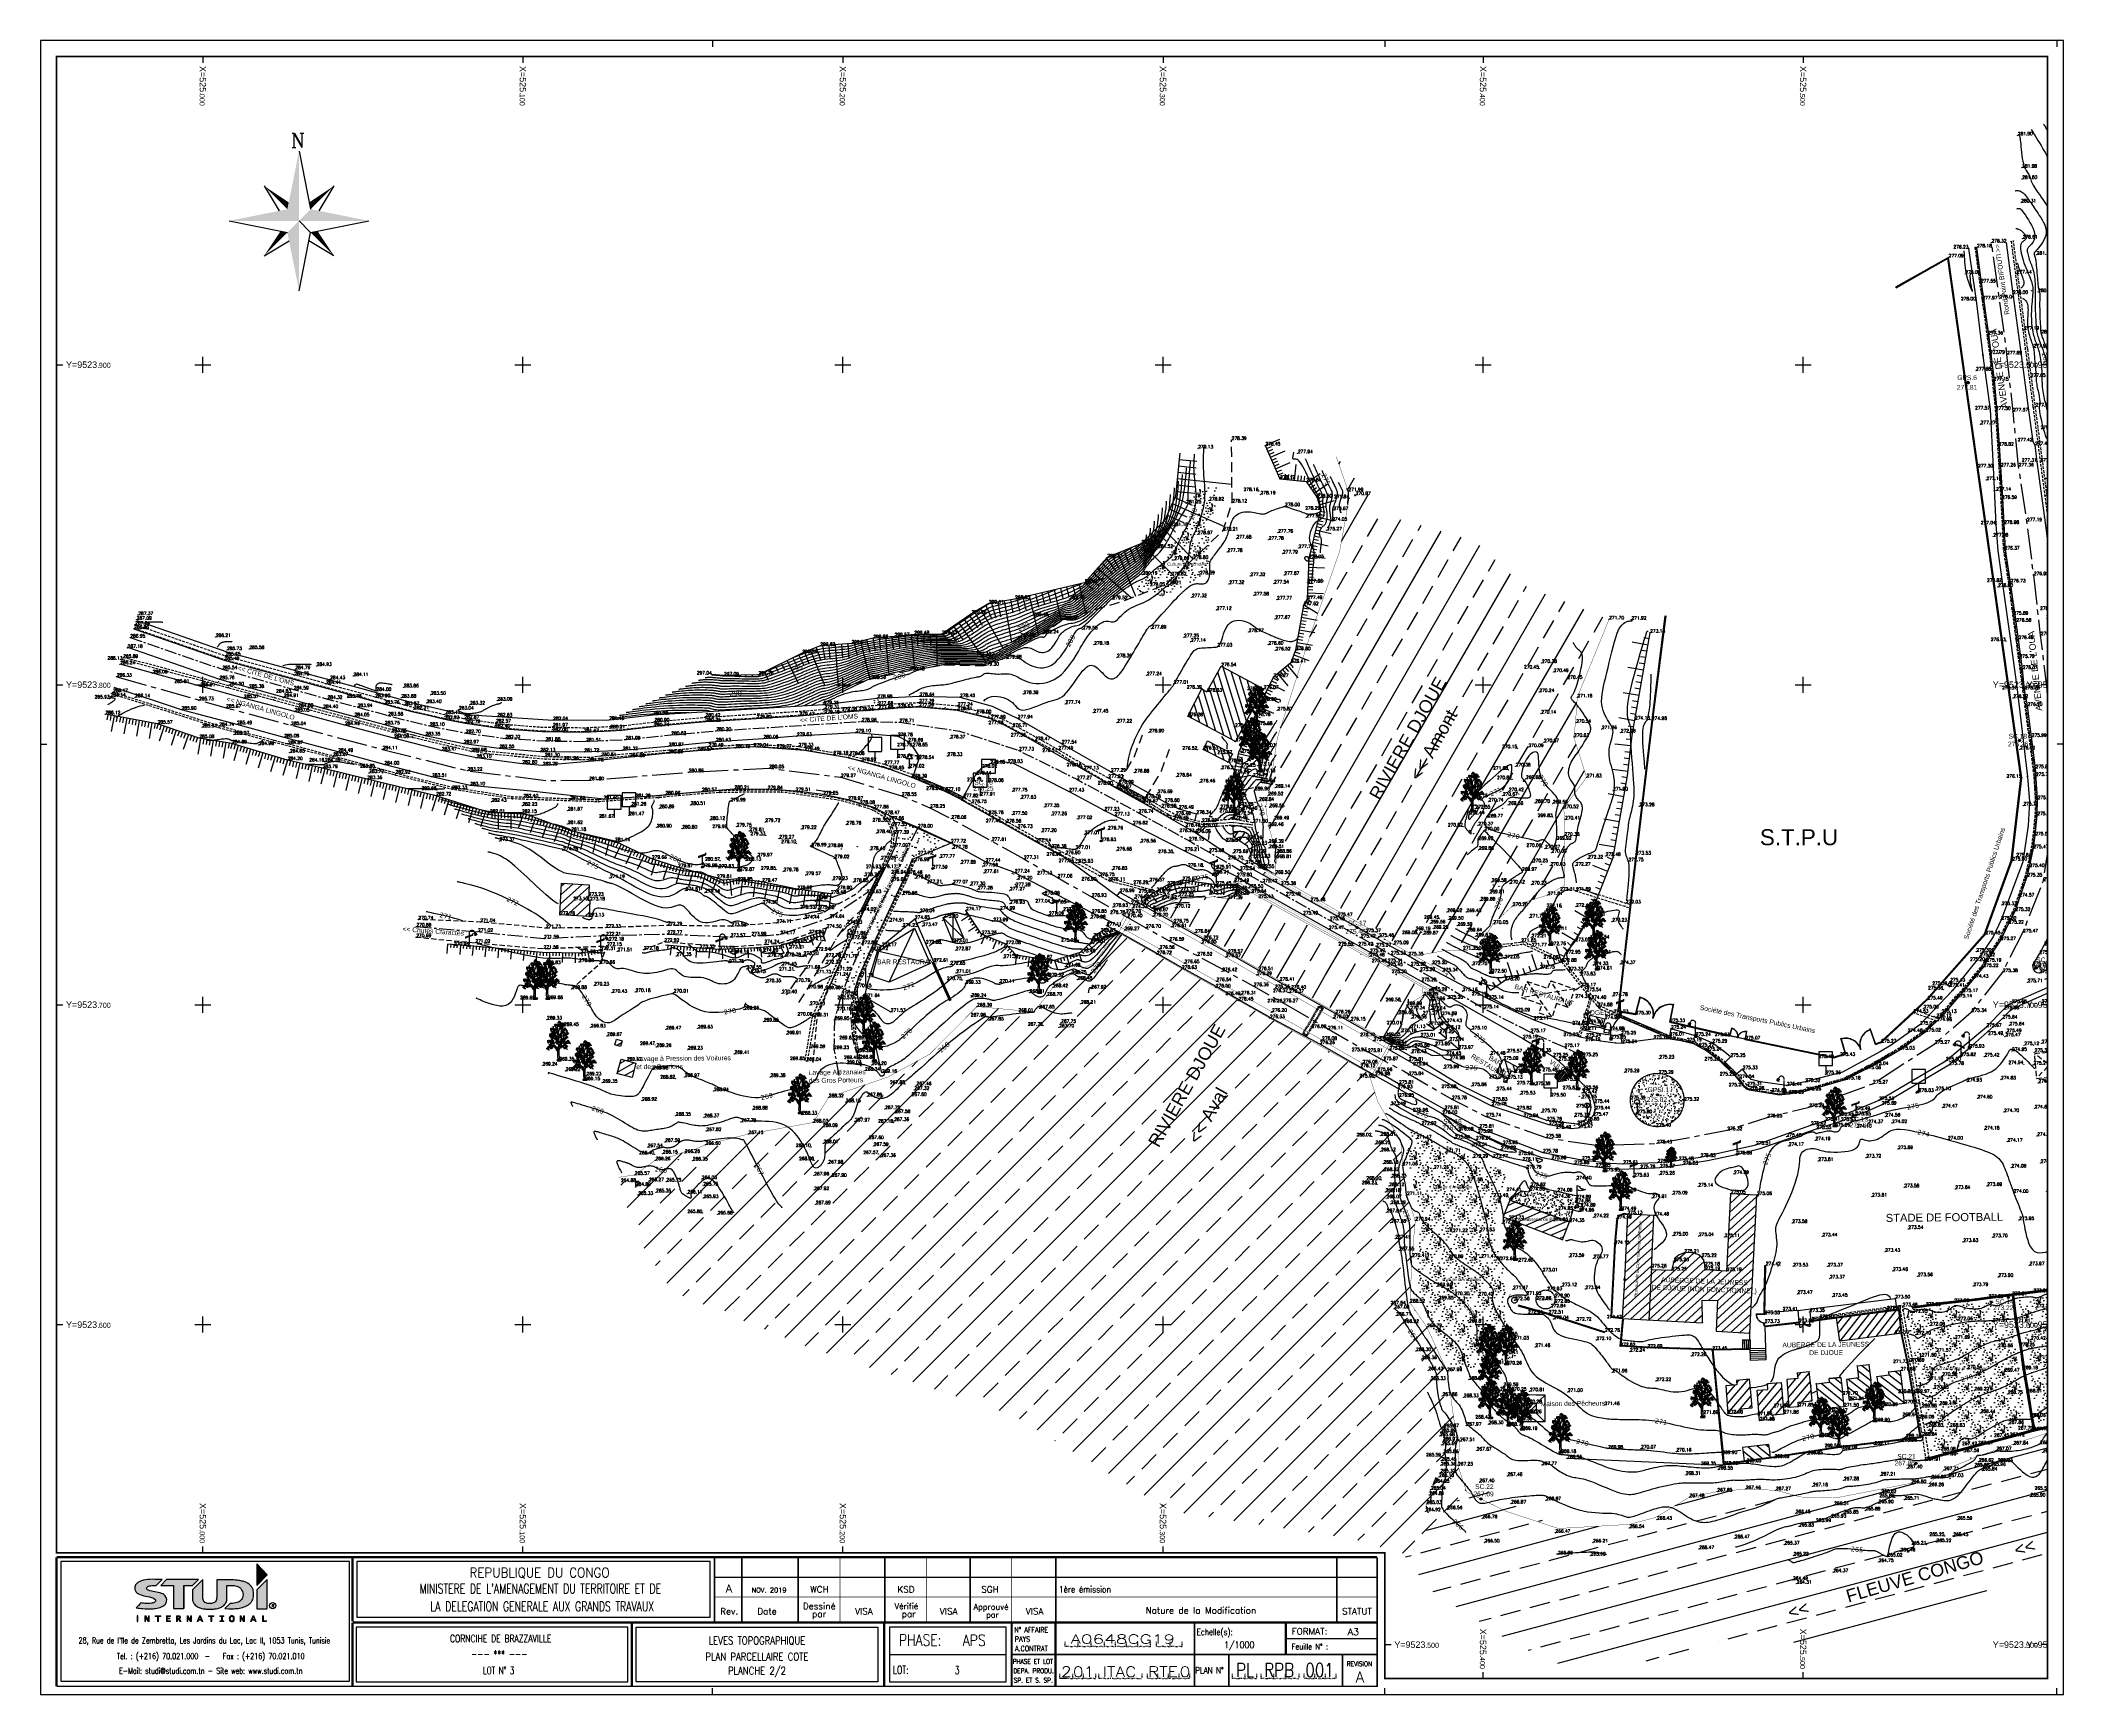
# Paper-space layout 'PLANCHE 2' of a CAD drawing. Extents: x 0 to 632, y 0 to 517.
# The model-space entities are those that its viewports show. They can reach past a viewport. Long polylines and large blocks are cut down to what shows.
import ezdxf
from ezdxf.enums import TextEntityAlignment as Align

# ---------------------------------------------------------------- set-up
doc = ezdxf.new("R2010")
doc.units = 0
doc.header["$PDMODE"] = 33
doc.header["$PDSIZE"] = 0.1
for name, pattern in [('ACAD_ISO12W100', [21, 12, -3, 0, -3, 0, -3]), ('AXES2', [28.575, 19.05, -3.175, 3.175, -3.175]), ('CACHE2', [4.7625, 3.175, -1.5875]), ('CACHEX2', [19.05, 12.7, -6.35])]:
    doc.linetypes.add(name, pattern=pattern)
for name, color, linetype in [('Annotation', 7, 'Continuous'), ('Arbre', 34, 'ACAD_ISO12W100'), ('Axe_Piste', 3, 'AXES2'), ('Axe_Route_Existante', 1, 'AXES2'), ('Bas_Talus', 40, 'CACHE2'), ('Bati', 6, 'Continuous'), ('Bati_H', 1, 'Continuous'), ('Bord Fleuve', 4, 'ACAD_ISO12W100'), ('Bord_Route_Existante', 6, 'Continuous'), ('Borde_Piste', 7, 'CACHE2'), ('Calque1', 7, 'Continuous'), ('Caniveau', 5, 'CACHE2'), ('Carroyage(2)', 7, 'Continuous'), ('Cloture', 7, 'Continuous'), ('CN_01_00', 3, 'Continuous'), ('CN_02_00', 4, 'Continuous'), ('CN_05_00', 6, 'Continuous'), ('CN_10_00', 1, 'Continuous'), ('Cotation Courbes de niveau', 7, 'Continuous'), ('DESSIN_CARTOUCHE', 7, 'Continuous'), ('Haut_Talus', 30, 'Continuous'), ('Murs', 1, 'Continuous'), ('PONT', 7, 'Continuous'), ('Regard', 5, 'Continuous'), ('Réseau_Electrique', 1, 'CACHE2'), ('Signalisation', 7, 'Continuous'), ('Talus', 2, 'Continuous'), ('TopoAlt', 3, 'Continuous'), ('TopoAlt polygo', 7, 'Continuous'), ('TOPOJIS', 7, 'Continuous'), ('TOPOJIS polygo', 1, 'Continuous'), ('TopoMat polygo', 1, 'Continuous'), ('Toponomie', 7, 'CACHE2'), ('Végétation_Plantation', 70, 'Continuous')]:
    doc.layers.add(name, color=color, linetype=linetype)
doc.layers.add('Trottoir', color=7, linetype='Continuous', true_color=0xff6666)
doc.styles.add('Arial 1.0', font='arial.ttf', dxfattribs={"width": 0.99, "height": 1})
doc.styles.add('CARTOCHE-ROMANS', font='romans__.ttf')
doc.styles.add('CARTOUCHE-ROMANS', font='romans', dxfattribs={"height": 0.02})
doc.styles.add('CARTOUCHE-ROMANT', font='romant', dxfattribs={"height": 0.0003})
doc.styles.add('CARTOUCHE-SWIS721', font='swissbo.ttf', dxfattribs={"width": 2, "oblique": 21, "height": 15})
doc.styles.add('ROMANS', font='ROMANC')
doc.styles.add('Simplex 1.0', font='Simplex.shx', dxfattribs={"width": 0.99, "height": 1})
doc.styles.get("Standard").update_dxf_attribs({"font": 'arial.ttf'})
doc.styles.add('Verdana 1.0', font='verdana.ttf', dxfattribs={"width": 0.99, "height": 1})
doc.linetypes.add('LIMITE1', pattern='A,6.35,-2.54,[133,ltypeshp.shx,S=2.54,R=0,X=-2.54,Y=0],-2.54,25.4', length=36.83)
pattern_1 = [(45, (0, 0), (-0.1767766952966, 0.1767766952966), [])]
pattern_2 = [(124.29004622, (1.014315, 0.277555), (-15.293218087377, 22.30173716473923), [0.0905085, -31.69392165]), (176.565051177, (0.2734, 1.4903), (-1.448888739435, -0.388228567652), [0.094695, -4.64872149026]), (121.927513064, (0.17885, 1.496014), (-10.8425263371845, 17.28263934204195), [0.10269, -35.95975584045]), (126.250505507, (0.631744, 0.169275), (-4.8389203171242, 6.4679865618761), [0.1297425, -28.8400693737]), (43.4429286244, (0.21172, 0.96068), (13.6084047277852, 12.96384668075138), [0.11664, -40.82539219185]), (98.6598082541, (0.22912, 0.84592), (-0.3882285676543, 1.448888739434), [0.11607, -13.4670077072]), (43.0724869359, (0.83904, 1.70824), (16.1179536390994, 15.18919255559585), [0.0726255, -25.4273745]), (84.4439547804, (1.2538, 0.40807), (0.2842030364745, 4.7348947859612), [0.07305, -12.74295561798]), (137.905242923, (1.256676, 0.479656), (-4.0624631818282, 3.57020908299136), [0.086475, -30.28621009695]), (150, (1.2926, 0.6264), (-1.44888873943, -0.38822856765), [0.0544155, -2.06690484356]), (171.250505507, (1.131025, 1.543215), (-25.89981980446587, 3.93056409362894), [0.116805, -40.85269585125]), (60, (0.9734, 1.4876), (-0.38822856765, 1.44888873943), [0.084633, -2.03668734356]), (63.3664606634, (1.04099, 1.2846), (7.0363926348268, 14.3087098890701), [0.05142, -18.0109718682]), (49.6951535312, (1.11781, 1.03094), (11.7712874207194, 14.02450685250895), [0.067575, -23.6495074512]), (143.290163192, (0.422714, 1.609965), (-7.7366977959753, 5.69152942658283), [0.06918, -36.2419753107]), (87.2553283749, (0.785944, 0.848996), (1.60119268767716, 34.5931522410971), [0.11217, -39.2610442452]), (130.346175942, (0.79134, 0.96101), (-2.2253458747472, 2.50954891121583), [0.08988, -31.4458140624]), (130.016893478, (1.06139, 0.69732), (-2.2253458747352, 2.5095489112154), [0.13194, -24.6974780358]), (56.1859251657, (1.03597, 0.65945), (1.060660171784, 1.837117307093), [0.045405, -15.89981371905]), (78.434948823, (1.0232, 0.49226), (-0.388228567653, 1.448888739434), [0.0286695, -3.32543246625]), (146.185925166, (0.63713, 0.44636), (-1.8371173070985, 1.0606601717743), [0.090855, -15.85436371905]), (174.44395478, (0.67993, 0.61705), (-4.7348947859592, 0.2842030365075), [0.073053, -12.74295261798]), (34.7988763545, (0.392334, 0.69927), (14.38486186310108, 10.06606920187948), [0.050085, -39.8059057668]), (131.565051177, (0.5082, 1.0268), (-1.837117307086, 1.060660171782), [0.0286695, -3.32543246625]), (60, (0.6443, 1.196), (-0.38822856765, 1.44888873943), [0.0362775, -2.08504284356]), (71.309932474, (0.8487, 1.12684), (0.672431604126, 3.28600604652), [0.0308685, -5.3774584132]), (146.185925166, (0.60991, 1.45669), (-1.8371173070985, 1.0606601717743), [0.045465, -15.89975371905]), (15, (0.216, 1.2225), (-0.38822856765, 1.44888873943), [0.075, -1.425]), (161.309932474, (0.03296, 0.1739), (-3.28600604652, 0.672431604126), [0.092355, -5.3159719132]), (158.130102354, (-0.01632, 0.7048), (-5.123123353604, 1.73309177592), [0.106836, -7.393164]), (51.3843518158, (-0.178414, 0.66585), (4.63086925477394, 5.8995804889095), [0.1008255, -35.3004456636]), (151.73570459, (-0.18076, 0.988105), (-29.0056483458238, 15.52167400838734), [0.099864, -34.91798859]), (40.7099537808, (-0.21255, 1.33803), (2.5095489112126, 2.2253458747396), [0.13764, -44.81233219125]), (142.405356631, (0.18647, 0.29455), (-19.53585877371486, 14.9532679362278), [0.0915, -32.0099018385]), (60, (0.2564, 0.0833), (-0.38822856765, 1.44888873943), [0.0423165, -2.07900384355]), (168.434948823, (0.15775, 0.6497), (-1.448888739433, -0.388228567656), [0.0381525, -3.31594946625]), (182.471192291, (0.30467, 0.29967), (-7.632672264823, -0.492254098855), [0.11832, -13.71099668593]), (60, (0.0374, 1.0194), (-0.38822856765, 1.44888873943), [0.1060665, -2.01525384356])]
pattern_3 = [(312, (0.25, 0), (2.9344428012, 0.62373507155), [0, -1.875]), (67, (-0.125, 0.2165), (-2.9776384537, -0.36560803074), [0, -3.125]), (153, (-0.125, 0.2165), (0.15700786934, -2.99588860306), [0, -2.5]), (180, (-0.125, -0.2165), (1.5, -2.59807621), [0, -2.5]), (74, (-1, 0), (-2.9108871775, -0.7257656872), [0, -2.5]), (286, (-1, 0), (2.9108871775, -0.7257656872), [0, -2.5]), (52, (0.5, -0.866), (-2.97080420516, 0.41751930205), [0, -3.125]), (300, (0.5, 0.866), (2.9999999988, -7e-10), [0, -2.5]), (175, (0.5, 0.866), (1.26785478534, -2.71892335976), [0, -2.5]), (114, (0.125, 0.6495), (-2.9835656849, 0.31358539035), [0, -1.25]), (248, (0.125, -0.6495), (1.8469844247, -2.3640322603), [0, -1.55])]
pattern_4 = [(74.475889, (0, 0), (-3.750000001, 13.500000005), [2.25, -11.761156275]), (74.475889, (3.75, 4.5), (-3.750000001, 13.500000005), [2.25, -11.761156275]), (74.475889, (7.5, 9), (-3.750000001, 13.500000005), [2.25, -11.761156275]), (105.524111, (0, 0), (-7.500000003, 4e-10), [1.5, -12.511156275]), (105.524111, (3.75, 4.5), (-7.500000003, 4e-10), [1.5, -12.511156275]), (105.524111, (7.5, 9), (-7.500000003, 4e-10), [1.5, -12.511156275]), (0, (0.453, 0.484), (3.75, 4.5), [0, -7.5]), (0, (1.468, 1.072), (3.75, 4.5), [0, -7.5]), (0, (1.1713, 1.8804), (3.75, 4.5), [0, -7.5]), (0, (2.327, 1.9907), (3.75, 4.5), [0, -7.5]), (0, (1.64, 3.7912), (3.75, 4.5), [0, -7.5]), (0, (0.3684, 2.1545), (3.75, 4.5), [0, -7.5]), (0, (0.281, 2.4684), (3.75, 4.5), [0, -7.5]), (0, (0.0314, 3.7912), (3.75, 4.5), [0, -7.5]), (0, (-0.7807, 0.2634), (3.75, 4.5), [0, -7.5]), (0, (-0.8588, 0.9984), (3.75, 4.5), [0, -7.5]), (0, (-1.468, 0.19), (3.75, 4.5), [0, -7.5]), (0, (-1.624, 1.2924), (3.75, 4.5), [0, -7.5]), (0, (-1.1242, 1.9905), (3.75, 4.5), [0, -7.5]), (0, (-1.3274, 2.6888), (3.75, 4.5), [0, -7.5]), (0, (-1.9207, 3.5707), (3.75, 4.5), [0, -7.5]), (0, (-0.406, 2.9085), (3.75, 4.5), [0, -7.5]), (0, (-2.53, 2.064), (3.75, 4.5), [0, -7.5]), (0, (-2.7485, 0.6675), (3.75, 4.5), [0, -7.5]), (0, (-1.1235, -0.4347), (3.75, 4.5), [0, -7.5]), (0, (-0.156, -0.7287), (3.75, 4.5), [0, -7.5]), (0, (-0.812, -1.537), (3.75, 4.5), [0, -7.5]), (0, (1.5774, -1.4635), (3.75, 4.5), [0, -7.5]), (0, (0.5466, -0.3245), (3.75, 4.5), [0, -7.5]), (0, (1.468, -0.104), (3.75, 4.5), [0, -7.5])]

# ---------------------------------------------------------------- blocks, each defined once
blk = doc.blocks.new('A$C133F58B3')
at = {"layer": 'DESSIN_CARTOUCHE'}
h = blk.add_hatch(color=182, dxfattribs=at)
h.paths.add_polyline_path([(4.65, 4.63), (4.44, 4.73), (4.2, 4.81), (3.91, 4.88), (3.6, 4.95), (3.33, 5), (3.05, 5.05), (2.82, 5.1), (2.51, 5.17), (2.3, 5.25), (2.12, 5.34, -0.568316), (2.08, 5.82), (2.16, 5.88), (2.28, 5.93), (2.45, 5.97), (2.67, 6.01), (2.86, 6.03), (3.03, 6.04), (3.22, 6.04), (3.4, 6.03), (3.54, 6.04), (4.54, 7.04), (3.8, 7.07), (3.32, 7.07), (2.92, 7.08), (2.52, 7.07), (2.14, 7.04), (1.75, 6.99), (1.42, 6.92), (1.08, 6.82), (0.83, 6.71), (0.62, 6.6), (0.49, 6.52), (0.33, 6.38), (0.2, 6.25), (0.13, 6.13), (0.07, 6), (0.02, 5.85), (0, 5.74), (0, 5.56), (0.02, 5.39), (0.06, 5.24), (0.14, 5.05), (0.22, 4.94), (0.38, 4.78), (0.59, 4.64), (0.87, 4.52), (1.15, 4.43), (1.5, 4.34), (1.79, 4.27), (2.08, 4.22), (2.42, 4.14), (2.76, 4.05), (3.02, 3.97), (3.18, 3.89), (3.33, 3.78), (3.39, 3.72), (3.43, 3.63), (3.44, 3.55), (3.43, 3.45), (3.41, 3.36), (3.35, 3.3), (3.29, 3.26), (3.2, 3.2), (3.12, 3.17), (3.02, 3.13), (2.88, 3.09), (2.77, 3.08), (2.48, 3.05), (2.27, 3.05), (1.93, 3.06), (1.66, 3.07), (1.45, 3.09), (1.25, 3.11), (1.01, 3.16), (0.6, 2.73), (0.2, 2.33), (0.53, 2.29), (0.76, 2.26), (1.04, 2.23), (1.29, 2.2), (1.71, 2.15), (2.02, 2.15), (2.38, 2.14), (2.66, 2.15), (3.03, 2.18), (3.27, 2.19), (3.46, 2.22), (3.7, 2.26), (3.94, 2.31), (4.21, 2.39), (4.44, 2.49), (4.65, 2.58), (4.82, 2.7), (4.97, 2.82), (5.08, 2.94), (5.16, 3.06, 0.340882), (5.04, 4.34), (4.92, 4.45), (4.82, 4.53)])
h.paths.add_polyline_path([(8.14, 6.04), (9.59, 6.04), (10.58, 7.03), (5.29, 7.03), (4.3, 6.04), (6.41, 6.04), (6.41, 2.19), (8.14, 2.19)])
h.paths.add_polyline_path([(11.3, 4.07), (11.3, 7.02), (9.6, 5.32), (9.6, 3.67), (9.62, 3.57), (9.65, 3.46), (9.7, 3.33), (9.76, 3.18), (9.83, 3.05), (9.93, 2.91), (10.04, 2.79), (10.19, 2.66), (10.36, 2.54), (10.52, 2.45, 0.052524), (10.8, 2.33), (10.97, 2.27), (11.17, 2.22), (11.38, 2.18, 0.042782), (12, 2.11, 0.032825), (12.93, 2.11, 0.042782), (13.56, 2.18), (13.76, 2.22), (13.96, 2.27), (14.14, 2.33, 0.052524), (14.42, 2.45), (14.57, 2.54), (14.75, 2.66), (14.9, 2.79), (15, 2.91), (15.1, 3.05), (15.17, 3.18), (15.24, 3.33), (15.29, 3.46), (15.32, 3.57), (15.33, 3.67), (15.33, 6.06), (16.01, 6.06, -0.036535), (16.53, 6.02), (16.71, 5.99, -0.135938), (17.56, 5.63, -0.079456), (17.73, 5.43, -0.131215), (18.02, 4.57, -0.17876), (17.76, 3.71, -0.153039), (17.05, 3.21, -0.091079), (15.97, 3.07), (15.88, 3.07), (14.98, 2.19), (15.68, 2.16, 0.003038), (16.48, 2.18, 0.013568), (16.99, 2.21, 0.033105), (17.44, 2.28, 0.003778), (17.91, 2.39, 0.050731), (18.5, 2.59, 0.038967), (18.94, 2.84, 0.053321), (19.15, 3.01, 0.030742), (19.44, 3.35, 0.056974), (19.64, 3.7, 0.078728), (19.76, 4.14, 0.018263), (19.78, 4.52, 0.07645), (19.68, 5.37, 0.05999), (19.58, 5.59, 0.014377), (19.42, 5.87, 0.058732), (19.21, 6.12, 0.048826), (18.89, 6.37, 0.043492), (18.47, 6.58, 0.029946), (18.02, 6.74, 0.01415), (17.66, 6.83, 0.024873), (17.25, 6.9, 0.000838), (16.87, 6.94, 0.028398), (16.14, 6.99), (13.64, 6.99), (13.64, 4.07, -0.154916), (13.43, 3.4, -0.085316), (13.26, 3.24, -0.158997), (12.57, 3.02, -0.006438), (12.36, 3.02, -0.158997), (11.67, 3.24, -0.085316), (11.51, 3.4, -0.154916)])
h.paths.add_polyline_path([(22.03, 7.03), (20.31, 5.31), (20.31, 2.18), (22.01, 2.18), (22.03, 2.19)])
for color, points in [(1, [(22.03, 7.83), (20.3, 9.63), (20.3, 6.03)]), (180, [(0.51, 1), (0.36, 1), (0.36, 0.02), (0.51, 0.02)])]:
    blk.add_hatch(color=color, dxfattribs=at).paths.add_polyline_path(points)
h = blk.add_hatch(color=180, dxfattribs=at)
h.paths.add_polyline_path([(1.79, 0.74), (1.79, 0.74), (1.81, 1), (1.67, 1), (1.67, 0.02), (1.79, 0.02)])
h.paths.add_polyline_path([(1.81, 1), (1.79, 0.74), (2.24, 0.02), (2.25, 0.29)])
h.paths.add_polyline_path([(2.38, 1), (2.25, 1), (2.25, 0.29), (2.25, 0.29), (2.24, 0.02), (2.38, 0.02)])
h = blk.add_hatch(color=180, dxfattribs=at)
h.paths.add_polyline_path([(3.94, 0.88), (4.31, 0.88), (4.31, 1), (3.41, 1), (3.41, 0.88), (3.79, 0.88), (3.79, 0.02), (3.94, 0.02)])
h.paths.add_polyline_path([(5.84, 0.59), (5.41, 0.59), (5.41, 0.88), (5.92, 0.88), (5.92, 1), (5.26, 1), (5.26, 0.02), (5.95, 0.02), (5.95, 0.14), (5.41, 0.14), (5.41, 0.48), (5.84, 0.48)])
h.paths.add_polyline_path([(7.46, 0.52), (7.09, 0.54), (7.09, 0.88), (7.18, 0.88), (7.55, 0.9), (7.5, 0.94), (7.45, 0.97), (7.41, 0.98), (7.36, 0.99), (7.29, 0.99), (7.21, 1), (6.94, 1), (6.94, 0.02), (7.09, 0.02), (7.09, 0.43), (7.23, 0.43), (7.38, 0.47), (7.4, 0.48)])
h.paths.add_polyline_path([(7.38, 0.47), (7.23, 0.43), (7.53, 0.02), (7.71, 0.02)])
h.paths.add_polyline_path([(7.58, 0.7), (7.59, 0.76), (7.59, 0.8), (7.57, 0.85), (7.55, 0.9), (7.18, 0.88), (7.21, 0.88), (7.28, 0.88), (7.34, 0.87), (7.38, 0.85), (7.39, 0.85), (7.42, 0.8), (7.43, 0.74), (7.43, 0.69), (7.4, 0.64), (7.36, 0.59), (7.35, 0.58), (7.3, 0.56), (7.24, 0.55), (7.17, 0.54), (7.09, 0.54), (7.46, 0.52), (7.51, 0.55), (7.54, 0.59), (7.57, 0.64)])
h = blk.add_hatch(color=180, dxfattribs=at)
h.paths.add_polyline_path([(8.82, 0.74), (8.82, 0.74), (8.84, 1), (8.7, 1), (8.7, 0.02), (8.82, 0.02)])
h.paths.add_polyline_path([(8.84, 1), (8.82, 0.74), (9.27, 0.02), (9.28, 0.29)])
h.paths.add_polyline_path([(9.41, 1), (9.28, 1), (9.28, 0.29), (9.28, 0.29), (9.27, 0.02), (9.41, 0.02)])
h = blk.add_hatch(color=180, dxfattribs=at)
h.paths.add_polyline_path([(12.8, 0.88), (13.18, 0.88), (13.18, 1), (12.28, 1), (12.28, 0.88), (12.65, 0.88), (12.65, 0.02), (12.8, 0.02)])
h.paths.add_polyline_path([(10.93, 1), (10.84, 0.84), (11.02, 0.38), (10.67, 0.38), (11.06, 0.27), (11.16, 0.02), (11.31, 0.02)])
h.paths.add_polyline_path([(10.67, 0.38), (10.84, 0.84), (10.93, 1), (10.78, 1), (10.4, 0.02), (10.53, 0.02), (10.62, 0.27), (11.06, 0.27)])
h = blk.add_hatch(color=180, dxfattribs=at)
h.paths.add_polyline_path([(14.58, 0.88), (14.84, 0.88), (14.84, 1), (14.17, 1), (14.17, 0.88), (14.43, 0.88), (14.43, 0.14), (14.17, 0.14), (14.17, 0.02), (14.84, 0.02), (14.84, 0.14), (14.58, 0.14)])
h.paths.add_polyline_path([(15.96, 0.22), (15.96, 0.22), (15.93, 0.26), (15.91, 0.31), (15.9, 0.37), (15.89, 0.44), (15.89, 0.51), (15.89, 0.58), (15.9, 0.65), (15.91, 0.71), (15.93, 0.76), (15.96, 0.8), (15.99, 0.85), (16.04, 0.88), (16.09, 0.9), (16.15, 0.91), (16.42, 0.92), (16.38, 0.95), (16.33, 0.98), (16.28, 1), (16.22, 1.02), (16.15, 1.02), (16.1, 1.02), (16.04, 1.01), (15.98, 0.99), (15.93, 0.96), (15.89, 0.93), (15.85, 0.88), (15.83, 0.86), (15.8, 0.81), (15.77, 0.76), (15.75, 0.7), (15.74, 0.64), (15.73, 0.58), (15.73, 0.51), (15.73, 0.47), (15.74, 0.4), (15.75, 0.34), (15.76, 0.28), (15.79, 0.23), (15.81, 0.18), (15.85, 0.14), (15.88, 0.1), (16.15, 0.11), (16.1, 0.12), (16.04, 0.14), (16, 0.17)])
h.paths.add_polyline_path([(16.46, 0.14), (16.48, 0.16), (16.51, 0.21), (16.53, 0.26), (16.55, 0.32), (16.56, 0.38), (16.57, 0.44), (16.57, 0.51), (16.57, 0.55), (16.57, 0.62), (16.56, 0.68), (16.54, 0.73), (16.52, 0.79), (16.49, 0.84), (16.46, 0.88), (16.42, 0.92), (16.15, 0.91), (16.21, 0.9), (16.26, 0.88), (16.31, 0.85), (16.35, 0.8), (16.35, 0.8), (16.37, 0.76), (16.39, 0.71), (16.4, 0.65), (16.41, 0.58), (16.41, 0.51), (16.41, 0.44), (16.4, 0.37), (16.39, 0.31), (16.37, 0.26), (16.35, 0.22), (16.31, 0.17), (16.27, 0.14), (16.21, 0.12), (16.15, 0.11), (15.88, 0.1), (15.92, 0.06), (15.98, 0.04), (16.03, 0.02), (16.09, 0), (16.15, 0), (16.21, 0), (16.27, 0.01), (16.32, 0.03), (16.37, 0.06), (16.42, 0.09)])
h.paths.add_polyline_path([(17.67, 1), (17.52, 1), (17.52, 0.02), (17.65, 0.02), (17.65, 0.74), (17.65, 0.74)])
h.paths.add_polyline_path([(17.67, 1), (17.65, 0.74), (18.1, 0.02), (18.11, 0.29)])
h.paths.add_polyline_path([(18.24, 1), (18.11, 1), (18.11, 0.29), (18.11, 0.29), (18.1, 0.02), (18.24, 0.02)])
h.paths.add_polyline_path([(19.73, 0.84), (19.82, 1), (19.67, 1), (19.29, 0.02), (19.42, 0.02), (19.51, 0.27), (19.95, 0.27), (19.56, 0.38)])
h.paths.add_polyline_path([(19.82, 1), (19.73, 0.84), (19.91, 0.38), (19.56, 0.38), (19.95, 0.27), (20.05, 0.02), (20.2, 0.02)])
h.paths.add_polyline_path([(21.42, 1), (21.28, 1), (21.28, 0.02), (21.95, 0.02), (21.95, 0.14), (21.42, 0.14)])
at = {"layer": 'DESSIN_CARTOUCHE', "color": 1}
blk.add_line((22.03, 7.83), (20.3, 6.03), dxfattribs=at)
at = {"layer": 'DESSIN_CARTOUCHE', "color": 182}
blk.add_line((8.14, 6.04), (8.14, 2.19), dxfattribs=at)
at = {"layer": 'DESSIN_CARTOUCHE', "color": 180}
for p, q in [((0.36, 1, 0), (0.36, 0.02, 0)), ((0.51, 1, 0), (0.36, 1, 0)), ((0.36, 0.02, 0), (0.51, 0.02, 0)), ((0.51, 0.02, 0), (0.51, 1, 0))]:
    blk.add_line(p, q, dxfattribs=at)
at = {"layer": 'DESSIN_CARTOUCHE', "color": 182}
for points in [[(4.54, 7.04), (3.8, 7.07), (3.32, 7.07), (2.92, 7.08), (2.52, 7.07), (2.14, 7.04), (1.75, 6.99), (1.42, 6.92), (1.08, 6.82), (0.83, 6.71), (0.62, 6.6), (0.49, 6.52), (0.33, 6.38), (0.2, 6.25), (0.13, 6.13), (0.07, 6), (0.02, 5.85), (0, 5.74), (0, 5.56), (0.02, 5.39), (0.06, 5.24), (0.14, 5.05), (0.22, 4.94), (0.38, 4.78), (0.59, 4.64), (0.87, 4.52), (1.15, 4.43), (1.5, 4.34), (1.79, 4.27), (2.08, 4.22), (2.42, 4.14), (2.76, 4.05), (3.02, 3.97), (3.18, 3.89), (3.33, 3.78), (3.39, 3.72), (3.43, 3.63), (3.44, 3.55), (3.43, 3.45), (3.41, 3.36), (3.35, 3.3), (3.29, 3.26), (3.2, 3.2), (3.12, 3.17), (3.02, 3.13), (2.88, 3.09), (2.77, 3.08), (2.48, 3.05), (2.27, 3.05), (1.93, 3.06), (1.66, 3.07), (1.45, 3.09), (1.25, 3.11), (1.01, 3.16), (0.6, 2.73), (0.2, 2.33), (0.53, 2.29), (0.76, 2.26), (1.04, 2.23), (1.29, 2.2), (1.71, 2.15), (2.02, 2.15), (2.38, 2.14), (2.66, 2.15), (3.03, 2.18), (3.27, 2.19), (3.46, 2.22), (3.7, 2.26), (3.94, 2.31), (4.21, 2.39), (4.44, 2.49), (4.65, 2.58), (4.82, 2.7), (4.97, 2.82), (5.08, 2.94), (5.16, 3.06, 0.340882), (5.04, 4.34), (4.92, 4.45), (4.82, 4.53), (4.65, 4.63), (4.44, 4.73), (4.2, 4.81), (3.91, 4.88), (3.6, 4.95), (3.33, 5), (3.05, 5.05), (2.82, 5.1), (2.51, 5.17), (2.3, 5.25), (2.12, 5.34, -0.568316), (2.08, 5.82), (2.16, 5.88), (2.28, 5.93), (2.45, 5.97), (2.67, 6.01), (2.86, 6.03), (3.03, 6.04), (3.22, 6.04), (3.4, 6.03), (3.54, 6.04)], [(15, 2.91), (15.1, 3.05), (15.17, 3.18), (15.24, 3.33), (15.29, 3.46), (15.32, 3.57), (15.33, 3.67), (15.33, 6.06), (16.01, 6.06, -0.036535), (16.53, 6.02), (16.71, 5.99, -0.135938), (17.56, 5.63, -0.079456), (17.73, 5.43, -0.131215), (18.02, 4.57, -0.17876), (17.76, 3.71, -0.153039), (17.05, 3.21, -0.091079), (15.97, 3.07), (15.88, 3.07), (14.98, 2.19), (15.68, 2.16, 0.003038), (16.48, 2.18, 0.013568), (16.99, 2.21, 0.033105), (17.44, 2.28, 0.003778), (17.91, 2.39, 0.050731), (18.5, 2.59, 0.038967), (18.94, 2.84, 0.053321), (19.15, 3.01, 0.030742), (19.44, 3.35, 0.056974), (19.64, 3.7, 0.078728), (19.76, 4.14, 0.018263), (19.78, 4.52, 0.07645), (19.68, 5.37, 0.05999), (19.58, 5.59, 0.014377), (19.42, 5.87, 0.058732), (19.21, 6.12, 0.048826), (18.89, 6.37, 0.043492), (18.47, 6.58, 0.029946), (18.02, 6.74, 0.01415), (17.66, 6.83, 0.024873), (17.25, 6.9, 0.000838), (16.87, 6.94, 0.028398), (16.14, 6.99), (13.64, 6.99), (13.64, 4.07, -0.154916), (13.43, 3.4, -0.085316), (13.26, 3.24, -0.158997), (12.57, 3.02, -0.006438), (12.36, 3.02, -0.158997), (11.67, 3.24, -0.085316), (11.51, 3.4, -0.154916), (11.3, 4.07), (11.3, 7.02), (9.6, 5.32), (9.6, 3.67), (9.62, 3.57), (9.65, 3.46), (9.7, 3.33), (9.76, 3.18), (9.83, 3.05), (9.93, 2.91), (10.04, 2.79), (10.19, 2.66), (10.36, 2.54), (10.52, 2.45, 0.052524), (10.8, 2.33), (10.97, 2.27), (11.17, 2.22), (11.38, 2.18, 0.042782), (12, 2.11, 0.032825), (12.93, 2.11, 0.042782), (13.56, 2.18), (13.76, 2.22), (13.96, 2.27), (14.14, 2.33, 0.052524), (14.42, 2.45), (14.57, 2.54), (14.75, 2.66), (14.9, 2.79)]]:
    blk.add_lwpolyline(points, format="xyb", close=True, dxfattribs=at)
for points in [[(8.14, 6.04), (9.59, 6.04), (10.58, 7.03), (5.29, 7.03), (4.3, 6.04), (6.41, 6.04), (6.41, 2.19), (8.14, 2.19)], [(22.03, 7.03), (20.31, 5.31), (20.31, 2.18), (22.01, 2.18), (22.03, 2.19)]]:
    blk.add_lwpolyline(points, close=True, dxfattribs=at)
at = {"layer": 'DESSIN_CARTOUCHE', "color": 1}
blk.add_lwpolyline([(20.3, 9.63), (20.3, 6.03), (22.03, 7.83)], close=True, dxfattribs=at)
at = {"layer": 'DESSIN_CARTOUCHE', "color": 182}
blk.add_lwpolyline([(20.31, 2.18), (22.01, 2.18), (22.03, 2.19), (22.03, 7.03)], dxfattribs=at)
at = {"layer": 'DESSIN_CARTOUCHE', "color": 180, "lineweight": 0, "elevation": 0}
for points in [[(1.81, 1), (1.67, 1), (1.67, 0.02), (1.79, 0.02), (1.79, 0.74), (1.79, 0.74), (1.81, 1)], [(1.81, 1), (1.79, 0.74), (2.24, 0.02), (2.25, 0.29), (1.81, 1)], [(2.38, 1), (2.25, 1), (2.25, 0.29), (2.25, 0.29), (2.24, 0.02), (2.38, 0.02), (2.38, 1)], [(4.31, 1), (3.41, 1), (3.41, 0.88), (3.79, 0.88), (3.79, 0.02), (3.94, 0.02), (3.94, 0.88), (4.31, 0.88), (4.31, 1)], [(5.92, 1), (5.26, 1), (5.26, 0.02), (5.95, 0.02), (5.95, 0.14), (5.41, 0.14), (5.41, 0.48), (5.84, 0.48), (5.84, 0.59), (5.41, 0.59), (5.41, 0.88), (5.92, 0.88), (5.92, 1)], [(7.21, 1), (6.94, 1), (6.94, 0.02), (7.09, 0.02), (7.09, 0.43), (7.23, 0.43), (7.38, 0.47), (7.4, 0.48), (7.46, 0.52), (7.09, 0.54), (7.09, 0.88), (7.18, 0.88), (7.55, 0.9), (7.5, 0.94), (7.45, 0.97), (7.41, 0.98), (7.36, 0.99), (7.29, 0.99), (7.21, 1)], [(7.55, 0.9), (7.18, 0.88), (7.21, 0.88), (7.28, 0.88), (7.34, 0.87), (7.38, 0.85), (7.39, 0.85), (7.42, 0.8), (7.43, 0.74), (7.43, 0.69), (7.4, 0.64), (7.36, 0.59), (7.35, 0.58), (7.3, 0.56), (7.24, 0.55), (7.17, 0.54), (7.09, 0.54), (7.46, 0.52), (7.51, 0.55), (7.54, 0.59), (7.57, 0.64), (7.58, 0.7), (7.59, 0.76), (7.59, 0.8), (7.57, 0.85), (7.55, 0.9)], [(7.38, 0.47), (7.23, 0.43), (7.53, 0.02), (7.71, 0.02), (7.38, 0.47)], [(8.84, 1), (8.7, 1), (8.7, 0.02), (8.82, 0.02), (8.82, 0.74), (8.82, 0.74), (8.84, 1)], [(8.84, 1), (8.82, 0.74), (9.27, 0.02), (9.28, 0.29), (8.84, 1)], [(9.41, 1), (9.28, 1), (9.28, 0.29), (9.28, 0.29), (9.27, 0.02), (9.41, 0.02), (9.41, 1)], [(10.93, 1), (10.78, 1), (10.4, 0.02), (10.53, 0.02), (10.62, 0.27), (11.06, 0.27), (10.67, 0.38), (10.84, 0.84), (10.93, 1)], [(10.93, 1), (10.84, 0.84), (11.02, 0.38), (10.67, 0.38), (11.06, 0.27), (11.16, 0.02), (11.31, 0.02), (10.93, 1)], [(13.18, 1), (12.28, 1), (12.28, 0.88), (12.65, 0.88), (12.65, 0.02), (12.8, 0.02), (12.8, 0.88), (13.18, 0.88), (13.18, 1)], [(14.84, 1), (14.17, 1), (14.17, 0.88), (14.43, 0.88), (14.43, 0.14), (14.17, 0.14), (14.17, 0.02), (14.84, 0.02), (14.84, 0.14), (14.58, 0.14), (14.58, 0.88), (14.84, 0.88), (14.84, 1)], [(16.15, 1.02), (16.1, 1.02), (16.04, 1.01), (15.98, 0.99), (15.93, 0.96), (15.89, 0.93), (15.85, 0.88), (15.83, 0.86), (15.8, 0.81), (15.77, 0.76), (15.75, 0.7), (15.74, 0.64), (15.73, 0.58), (15.73, 0.51), (15.73, 0.47), (15.74, 0.4), (15.75, 0.34), (15.76, 0.28), (15.79, 0.23), (15.81, 0.18), (15.85, 0.14), (15.88, 0.1), (16.15, 0.11), (16.1, 0.12), (16.04, 0.14), (16, 0.17), (15.96, 0.22), (15.96, 0.22), (15.93, 0.26), (15.91, 0.31), (15.9, 0.37), (15.89, 0.44), (15.89, 0.51), (15.89, 0.51), (15.89, 0.58), (15.9, 0.65), (15.91, 0.71), (15.93, 0.76), (15.96, 0.8), (15.99, 0.85), (16.04, 0.88), (16.09, 0.9), (16.15, 0.91), (16.42, 0.92), (16.38, 0.95), (16.33, 0.98), (16.28, 1), (16.22, 1.02), (16.15, 1.02)], [(16.42, 0.92), (16.15, 0.91), (16.21, 0.9), (16.26, 0.88), (16.31, 0.85), (16.35, 0.8), (16.35, 0.8), (16.37, 0.76), (16.39, 0.71), (16.4, 0.65), (16.41, 0.58), (16.41, 0.51), (16.41, 0.51), (16.41, 0.44), (16.4, 0.37), (16.39, 0.31), (16.37, 0.26), (16.35, 0.22), (16.31, 0.17), (16.27, 0.14), (16.21, 0.12), (16.15, 0.11), (15.88, 0.1), (15.92, 0.06), (15.98, 0.04), (16.03, 0.02), (16.09, 0), (16.15, 0), (16.21, 0), (16.27, 0.01), (16.32, 0.03), (16.37, 0.06), (16.42, 0.09), (16.46, 0.14), (16.48, 0.16), (16.51, 0.21), (16.53, 0.26), (16.55, 0.32), (16.56, 0.38), (16.57, 0.44), (16.57, 0.51), (16.57, 0.55), (16.57, 0.62), (16.56, 0.68), (16.54, 0.73), (16.52, 0.79), (16.49, 0.84), (16.46, 0.88), (16.42, 0.92)], [(17.67, 1), (17.52, 1), (17.52, 0.02), (17.65, 0.02), (17.65, 0.74), (17.65, 0.74), (17.67, 1)], [(17.67, 1), (17.65, 0.74), (18.1, 0.02), (18.11, 0.29), (17.67, 1)], [(18.24, 1), (18.11, 1), (18.11, 0.29), (18.11, 0.29), (18.1, 0.02), (18.24, 0.02), (18.24, 1)], [(19.82, 1), (19.67, 1), (19.29, 0.02), (19.42, 0.02), (19.51, 0.27), (19.95, 0.27), (19.56, 0.38), (19.73, 0.84), (19.82, 1)], [(19.82, 1), (19.73, 0.84), (19.91, 0.38), (19.56, 0.38), (19.95, 0.27), (20.05, 0.02), (20.2, 0.02), (19.82, 1)], [(21.42, 1), (21.28, 1), (21.28, 0.02), (21.95, 0.02), (21.95, 0.14), (21.42, 0.14), (21.42, 1)]]:
    blk.add_lwpolyline(points, dxfattribs=at)
at = {"layer": 'DESSIN_CARTOUCHE', "color": 180}
blk.add_circle((22.97, 2.69), 0.52, dxfattribs=at)
at = {"layer": 'DESSIN_CARTOUCHE', "color": 180, "style": 'CARTOUCHE-ROMANS'}
blk.add_text('R', height=0.481, dxfattribs=at).set_placement((22.99, 2.66, 0), align=Align.MIDDLE_CENTER)
blk = doc.blocks.new('A$C71781D25')
at = {"xscale": 1.518, "yscale": 1.518, "zscale": 1.518}
blk.add_blockref('A$C133F58B3', (0, 0), dxfattribs=at)
blk = doc.blocks.new('CARTOUCHE')
at = {"color": 6}
blk.add_line((-28.31, 14.82), (0, 14.82), dxfattribs=at)
at = {"layer": 'DESSIN_CARTOUCHE', "color": 6}
for p, q in [((-205.3, 33.82), (0, 33.82)), ((-96.69, 13.67), (-96.69, 13.82)), ((-96.69, 13.26), (-96.69, 13.43)), ((-96.69, 12.9), (-96.69, 13.05)), ((-96.69, 12.53), (-96.69, 12.65)), ((-92.68, 13.67), (-92.68, 13.82)), ((-92.68, 13.26), (-92.68, 13.43)), ((-92.68, 12.9), (-92.68, 13.05)), ((-92.68, 12.53), (-92.68, 12.65)), ((-88.58, 13.67), (-88.58, 13.82)), ((-88.58, 13.26), (-88.58, 13.43)), ((-88.58, 12.9), (-88.58, 13.05)), ((-88.58, 12.53), (-88.58, 12.65)), ((-84.48, 13.67), (-84.48, 13.82)), ((-84.48, 13.26), (-84.48, 13.43)), ((-84.48, 12.9), (-84.48, 13.05)), ((-84.48, 12.53), (-84.48, 12.65)), ((-81.08, 13.67), (-81.08, 13.82)), ((-81.08, 13.26), (-81.08, 13.43)), ((-81.08, 12.9), (-81.08, 13.05)), ((-81.08, 12.53), (-81.08, 12.65)), ((-77.62, 13.67), (-77.62, 13.82)), ((-77.62, 13.26), (-77.62, 13.43)), ((-77.62, 12.9), (-77.62, 13.05)), ((-77.62, 12.53), (-77.62, 12.65)), ((-74.12, 13.67), (-74.12, 13.82)), ((-74.12, 13.26), (-74.12, 13.43)), ((-74.12, 12.9), (-74.12, 13.05)), ((-74.12, 12.53), (-74.12, 12.65)), ((-70.22, 13.67), (-70.22, 13.82)), ((-70.22, 13.26), (-70.22, 13.43)), ((-70.22, 12.9), (-70.22, 13.05)), ((-70.22, 12.53), (-70.22, 12.65)), ((-68.36, 13.67), (-68.36, 13.82)), ((-68.36, 13.26), (-68.36, 13.43)), ((-68.36, 12.9), (-68.36, 13.05)), ((-68.36, 12.53), (-68.36, 12.65)), ((-64.16, 13.67), (-64.16, 13.82)), ((-64.16, 13.26), (-64.16, 13.43)), ((-64.16, 12.9), (-64.16, 13.05)), ((-64.16, 12.53), (-64.16, 12.65)), ((-60.36, 13.67), (-60.36, 13.82)), ((-60.36, 13.26), (-60.36, 13.43)), ((-60.36, 12.9), (-60.36, 13.05)), ((-60.36, 12.53), (-60.36, 12.65)), ((-151.05, 9.88), (-114.95, 9.88)), ((-96.69, 12.32), (-96.69, 12.4)), ((-96.55, 12.32), (-96.69, 12.32)), ((-96.13, 12.32), (-96.31, 12.32)), ((-95.78, 12.32), (-95.93, 12.32)), ((-95.4, 12.32), (-95.53, 12.32)), ((-95.15, 12.32), (-95.01, 12.32)), ((-94.8, 12.32), (-94.63, 12.32)), ((-94.39, 12.32), (-94.24, 12.32)), ((-93.83, 12.32), (-94, 12.32)), ((-93.47, 12.32), (-93.62, 12.32)), ((-93.22, 12.32), (-93.1, 12.32)), ((-92.78, 12.32), (-92.92, 12.32)), ((-92.77, 12.32), (-92.62, 12.32)), ((-92.68, 12.32), (-92.68, 12.4)), ((-92.53, 12.32), (-92.68, 12.32)), ((-92.12, 12.32), (-92.29, 12.32)), ((-91.76, 12.32), (-91.91, 12.32)), ((-91.39, 12.32), (-91.51, 12.32)), ((-91.14, 12.32), (-90.99, 12.32)), ((-90.78, 12.32), (-90.61, 12.32)), ((-90.37, 12.32), (-90.22, 12.32)), ((-89.81, 12.32), (-89.98, 12.32)), ((-89.46, 12.32), (-89.6, 12.32)), ((-89.21, 12.32), (-89.08, 12.32)), ((-88.83, 12.32), (-88.68, 12.32)), ((-88.58, 12.32), (-88.58, 12.4)), ((-88.44, 12.32), (-88.58, 12.32)), ((-88.02, 12.32), (-88.19, 12.32)), ((-87.67, 12.32), (-87.82, 12.32)), ((-87.29, 12.32), (-87.42, 12.32)), ((-87.04, 12.32), (-86.89, 12.32)), ((-86.69, 12.32), (-86.52, 12.32)), ((-86.27, 12.32), (-86.13, 12.32)), ((-85.71, 12.32), (-85.88, 12.32)), ((-85.36, 12.32), (-85.51, 12.32)), ((-85.11, 12.32), (-84.98, 12.32)), ((-84.73, 12.32), (-84.58, 12.32)), ((-84.48, 12.32), (-84.48, 12.4)), ((-84.23, 12.32), (-84.38, 12.32)), ((-83.85, 12.32), (-83.98, 12.32)), ((-83.6, 12.32), (-83.45, 12.32)), ((-83.25, 12.32), (-83.08, 12.32)), ((-82.69, 12.32), (-82.83, 12.32)), ((-82.27, 12.32), (-82.45, 12.32)), ((-81.92, 12.32), (-82.07, 12.32)), ((-81.67, 12.32), (-81.54, 12.32)), ((-81.29, 12.32), (-81.14, 12.32)), ((-81.08, 12.32), (-81.08, 12.4)), ((-80.94, 12.32), (-81.08, 12.32)), ((-80.52, 12.32), (-80.69, 12.32)), ((-80.17, 12.32), (-80.32, 12.32)), ((-79.79, 12.32), (-79.92, 12.32)), ((-79.54, 12.32), (-79.39, 12.32)), ((-79.19, 12.32), (-79.02, 12.32)), ((-78.77, 12.32), (-78.63, 12.32)), ((-78.21, 12.32), (-78.38, 12.32)), ((-77.86, 12.32), (-78.01, 12.32)), ((-77.62, 12.32), (-77.62, 12.4)), ((-77.47, 12.32), (-77.62, 12.32)), ((-77.61, 12.32), (-77.48, 12.32)), ((-77.06, 12.32), (-77.23, 12.32)), ((-77.23, 12.32), (-77.08, 12.32)), ((-76.7, 12.32), (-76.85, 12.32)), ((-76.33, 12.32), (-76.45, 12.32)), ((-76.08, 12.32), (-75.93, 12.32)), ((-75.72, 12.32), (-75.55, 12.32)), ((-75.31, 12.32), (-75.16, 12.32)), ((-74.75, 12.32), (-74.92, 12.32)), ((-74.39, 12.32), (-74.54, 12.32)), ((-74.14, 12.32), (-74.02, 12.32)), ((-74.12, 12.32), (-74.12, 12.4)), ((-73.77, 12.32), (-73.62, 12.32)), ((-73.26, 12.32), (-73.41, 12.32)), ((-72.89, 12.32), (-73.01, 12.32)), ((-72.64, 12.32), (-72.49, 12.32)), ((-72.28, 12.32), (-72.11, 12.32)), ((-71.72, 12.32), (-71.87, 12.32)), ((-71.31, 12.32), (-71.48, 12.32)), ((-70.96, 12.32), (-71.11, 12.32)), ((-70.71, 12.32), (-70.58, 12.32)), ((-70.33, 12.32), (-70.18, 12.32)), ((-70.22, 12.32), (-70.22, 12.4)), ((-68.36, 12.32), (-68.36, 12.4)), ((-68.03, 12.32), (-68.16, 12.32)), ((-67.78, 12.32), (-67.63, 12.32)), ((-67.43, 12.32), (-67.26, 12.32)), ((-66.87, 12.32), (-67.01, 12.32)), ((-66.45, 12.32), (-66.62, 12.32)), ((-66.1, 12.32), (-66.25, 12.32)), ((-65.85, 12.32), (-65.72, 12.32)), ((-65.47, 12.32), (-65.32, 12.32)), ((-64.95, 12.32), (-65.07, 12.32)), ((-64.7, 12.32), (-64.55, 12.32)), ((-64.34, 12.32), (-64.17, 12.32)), ((-64.16, 12.32), (-64.16, 12.4)), ((-64.01, 12.32), (-64.16, 12.32)), ((-63.6, 12.32), (-63.77, 12.32)), ((-63.25, 12.32), (-63.4, 12.32)), ((-62.87, 12.32), (-63, 12.32)), ((-62.62, 12.32), (-62.47, 12.32)), ((-62.27, 12.32), (-62.09, 12.32)), ((-61.85, 12.32), (-61.71, 12.32)), ((-61.29, 12.32), (-61.46, 12.32)), ((-60.94, 12.32), (-61.09, 12.32)), ((-60.69, 12.32), (-60.56, 12.32)), ((-60.36, 12.32), (-60.36, 12.4)), ((-98.27, 3.76), (-98.27, 3.9)), ((-98.27, 3.34), (-98.27, 3.52)), ((-98.27, 2.99), (-98.27, 3.14)), ((-98.27, 2.61), (-98.27, 2.74)), ((-98.27, 2.4), (-98.27, 2.49)), ((-98.04, 2.4), (-98.21, 2.4)), ((-97.76, 2.4), (-97.93, 2.4)), ((-97.58, 2.4), (-97.75, 2.4)), ((-97.3, 2.4), (-97.47, 2.4)), ((-97.02, 2.4), (-97.19, 2.4)), ((-96.69, 2.4), (-96.87, 2.4)), ((-96.41, 2.4), (-96.59, 2.4)), ((-96.13, 2.4), (-96.31, 2.4)), ((-95.78, 2.4), (-95.93, 2.4)), ((-95.4, 2.4), (-95.53, 2.4)), ((-95.15, 2.4), (-95, 2.4)), ((-94.8, 2.4), (-94.63, 2.4)), ((-94.39, 2.4), (-94.24, 2.4)), ((-94.29, 3.76), (-94.29, 3.9)), ((-94.29, 3.34), (-94.29, 3.52)), ((-94.29, 2.99), (-94.29, 3.14)), ((-94.29, 2.61), (-94.29, 2.74)), ((-94.29, 2.4), (-94.29, 2.49)), ((-93.82, 2.4), (-94, 2.4)), ((-93.47, 2.4), (-93.62, 2.4)), ((-93.22, 2.4), (-93.1, 2.4)), ((-92.84, 2.4), (-92.7, 2.4)), ((-92.34, 2.4), (-92.49, 2.4)), ((-91.97, 2.4), (-92.09, 2.4)), ((-91.71, 2.4), (-91.57, 2.4)), ((-91.36, 2.4), (-91.19, 2.4)), ((-90.97, 3.76), (-90.97, 3.9)), ((-90.97, 3.34), (-90.97, 3.52)), ((-90.97, 2.99), (-90.97, 3.14)), ((-90.97, 2.61), (-90.97, 2.74)), ((-90.97, 2.4), (-90.97, 2.49)), ((-90.8, 2.4), (-90.95, 2.4)), ((-90.39, 2.4), (-90.56, 2.4)), ((-90.03, 2.4), (-90.18, 2.4)), ((-89.78, 2.4), (-89.66, 2.4)), ((-89.41, 2.4), (-89.26, 2.4)), ((-88.96, 2.4), (-89.1, 2.4)), ((-88.59, 2.4), (-88.76, 2.4)), ((-88.28, 2.4), (-88.43, 2.4)), ((-87.9, 2.4), (-88.03, 2.4)), ((-87.65, 2.4), (-87.5, 2.4)), ((-87.3, 2.4), (-87.13, 2.4)), ((-87.17, 3.76), (-87.17, 3.9)), ((-87.17, 3.34), (-87.17, 3.52)), ((-87.17, 2.99), (-87.17, 3.14)), ((-87.17, 2.61), (-87.17, 2.74)), ((-86.24, 3.76), (-86.24, 3.9)), ((-86.24, 3.34), (-86.24, 3.52)), ((-86.24, 2.99), (-86.24, 3.14)), ((-86.24, 2.61), (-86.24, 2.74)), ((-86.24, 2.4), (-86.24, 2.49)), ((-85.93, 2.4), (-86.08, 2.4)), ((-85.51, 2.4), (-85.69, 2.4)), ((-85.16, 2.4), (-85.31, 2.4)), ((-84.75, 2.4), (-84.92, 2.4)), ((-84.39, 2.4), (-84.54, 2.4)), ((-84.14, 2.4), (-84.02, 2.4)), ((-83.77, 2.4), (-83.62, 2.4)), ((-83.45, 2.4), (-83.32, 2.4)), ((-83.11, 2.4), (-83.25, 2.4)), ((-82.69, 2.4), (-82.87, 2.4)), ((-82.49, 2.4), (-82.62, 2.4)), ((-81.94, 2.4), (-82.09, 2.4)), ((-81.71, 2.4), (-81.57, 2.4)), ((-81.36, 2.4), (-81.19, 2.4)), ((-80.95, 2.4), (-80.8, 2.4)), ((-80.39, 2.4), (-80.56, 2.4)), ((-80.03, 2.4), (-80.18, 2.4)), ((-79.78, 2.4), (-79.66, 2.4)), ((-79.41, 2.4), (-79.26, 2.4)), ((-78.9, 2.4), (-79.05, 2.4)), ((-78.53, 2.4), (-78.65, 2.4)), ((-78.28, 2.4), (-78.13, 2.4)), ((-77.92, 2.4), (-77.75, 2.4)), ((-77.36, 2.4), (-77.51, 2.4)), ((-76.95, 2.4), (-77.12, 2.4)), ((-76.59, 2.4), (-76.74, 2.4)), ((-76.34, 2.4), (-76.22, 2.4)), ((-75.97, 2.4), (-75.82, 2.4)), ((-75.71, 2.4), (-75.85, 2.4)), ((-75.29, 2.4), (-75.47, 2.4)), ((-74.94, 2.4), (-75.09, 2.4)), ((-74.57, 2.4), (-74.69, 2.4)), ((-74.31, 2.4), (-74.17, 2.4)), ((-73.96, 2.4), (-73.79, 2.4)), ((-73.61, 2.4), (-73.46, 2.4)), ((-73.26, 2.4), (-73.09, 2.4)), ((-72.85, 3.76), (-72.85, 3.9)), ((-72.85, 3.34), (-72.85, 3.52)), ((-72.85, 2.99), (-72.85, 3.14)), ((-72.85, 2.61), (-72.85, 2.74)), ((-71.19, 3.76), (-71.19, 3.9)), ((-71.19, 3.34), (-71.19, 3.52)), ((-71.19, 2.99), (-71.19, 3.14)), ((-71.19, 2.61), (-71.19, 2.74)), ((-70.98, 2.4), (-71.13, 2.4)), ((-70.57, 2.4), (-70.74, 2.4)), ((-70.21, 2.4), (-70.36, 2.4)), ((-69.96, 2.4), (-69.84, 2.4)), ((-69.59, 2.4), (-69.44, 2.4)), ((-69.06, 2.4), (-69.19, 2.4)), ((-68.81, 2.4), (-68.66, 2.4)), ((-68.46, 2.4), (-68.29, 2.4)), ((-68.13, 2.4), (-68.27, 2.4)), ((-67.96, 3.76), (-67.96, 3.9)), ((-67.96, 3.34), (-67.96, 3.52)), ((-67.96, 2.99), (-67.96, 3.14)), ((-67.96, 2.61), (-67.96, 2.74)), ((-67.76, 2.4), (-67.91, 2.4)), ((-67.35, 2.4), (-67.52, 2.4)), ((-66.99, 2.4), (-67.14, 2.4)), ((-66.74, 2.4), (-66.62, 2.4)), ((-66.37, 2.4), (-66.22, 2.4)), ((-65.84, 2.4), (-65.97, 2.4)), ((-65.59, 2.4), (-65.44, 2.4)), ((-65.24, 2.4), (-65.06, 2.4)), ((-64.91, 2.4), (-65.05, 2.4)), ((-64.49, 2.4), (-64.66, 2.4)), ((-64.64, 3.76), (-64.64, 3.9)), ((-64.64, 3.34), (-64.64, 3.52)), ((-64.64, 2.99), (-64.64, 3.14)), ((-64.64, 2.61), (-64.64, 2.74)), ((-64.14, 2.4), (-64.29, 2.4)), ((-63.98, 2.4), (-64.1, 2.4)), ((-63.51, 2.4), (-63.36, 2.4)), ((-63.16, 2.4), (-62.99, 2.4)), ((-62.74, 2.4), (-62.6, 2.4)), ((-62.18, 2.4), (-62.36, 2.4)), ((-61.83, 2.4), (-61.98, 2.4)), ((-61.58, 2.4), (-61.45, 2.4)), ((-61.32, 3.76), (-61.32, 3.9)), ((-61.32, 3.34), (-61.32, 3.52)), ((-61.32, 2.99), (-61.32, 3.14)), ((-61.32, 2.61), (-61.32, 2.74)), ((-61.2, 2.4), (-61.05, 2.4)), ((-60.7, 2.4), (-60.85, 2.4)), ((-60.36, 2.4), (-60.51, 2.4)), ((-59.98, 2.4), (-60.13, 2.4)), ((-59.73, 2.4), (-59.61, 2.4)), ((-59.36, 2.4), (-59.21, 2.4)), ((-58.85, 2.4), (-59, 2.4)), ((-58.51, 2.4), (-58.66, 2.4)), ((-58.39, 2.4), (-58.53, 2.4)), ((-58.04, 2.4), (-58.19, 2.4)), ((-58, 3.76), (-58, 3.9)), ((-58, 3.34), (-58, 3.52)), ((-58, 2.99), (-58, 3.14)), ((-58, 2.61), (-58, 2.74)), ((-44.81, 3.76), (-44.81, 3.9)), ((-44.81, 3.34), (-44.81, 3.52)), ((-44.81, 2.99), (-44.81, 3.14)), ((-44.81, 2.61), (-44.81, 2.74)), ((-44.81, 2.4), (-44.81, 2.49)), ((-44.64, 2.4), (-44.78, 2.4)), ((-44.22, 2.4), (-44.4, 2.4)), ((-43.87, 2.4), (-44.02, 2.4)), ((-43.62, 2.4), (-43.49, 2.4)), ((-43.24, 2.4), (-43.1, 2.4)), ((-42.93, 2.4), (-42.8, 2.4)), ((-42.59, 2.4), (-42.73, 2.4)), ((-42.17, 2.4), (-42.34, 2.4)), ((-41.97, 2.4), (-42.1, 2.4)), ((-41.42, 2.4), (-41.57, 2.4)), ((-41.19, 2.4), (-41.04, 2.4)), ((-40.92, 3.76), (-40.92, 3.9)), ((-40.92, 3.34), (-40.92, 3.52)), ((-40.92, 2.99), (-40.92, 3.14)), ((-40.92, 2.61), (-40.92, 2.74)), ((-40.84, 2.4), (-40.67, 2.4)), ((-40.42, 2.4), (-40.28, 2.4)), ((-39.86, 2.4), (-40.03, 2.4)), ((-39.51, 2.4), (-39.66, 2.4)), ((-39.26, 2.4), (-39.13, 2.4)), ((-38.88, 2.4), (-38.73, 2.4)), ((-38.38, 2.4), (-38.53, 2.4)), ((-38, 2.4), (-38.13, 2.4)), ((-37.75, 2.4), (-37.6, 2.4)), ((-37.4, 2.4), (-37.23, 2.4)), ((-37.31, 3.76), (-37.31, 3.9)), ((-37.31, 3.34), (-37.31, 3.52)), ((-37.31, 2.99), (-37.31, 3.14)), ((-37.31, 2.61), (-37.31, 2.74)), ((-35.93, 3.76), (-35.93, 3.9)), ((-35.93, 3.34), (-35.93, 3.52)), ((-35.93, 2.99), (-35.93, 3.14)), ((-35.93, 2.61), (-35.93, 2.74)), ((-35.93, 2.4), (-35.93, 2.49)), ((-35.76, 2.4), (-35.9, 2.4)), ((-35.34, 2.4), (-35.52, 2.4)), ((-34.99, 2.4), (-35.14, 2.4)), ((-34.74, 2.4), (-34.62, 2.4)), ((-34.36, 2.4), (-34.22, 2.4)), ((-34.05, 2.4), (-33.92, 2.4)), ((-33.71, 2.4), (-33.85, 2.4)), ((-33.29, 2.4), (-33.46, 2.4)), ((-33.09, 2.4), (-33.22, 2.4)), ((-32.54, 2.4), (-32.69, 2.4)), ((-32.31, 2.4), (-32.16, 2.4)), ((-32.04, 3.76), (-32.04, 3.9)), ((-32.04, 3.34), (-32.04, 3.52)), ((-32.04, 2.99), (-32.04, 3.14)), ((-32.04, 2.61), (-32.04, 2.74)), ((-31.96, 2.4), (-31.79, 2.4)), ((-31.54, 2.4), (-31.4, 2.4)), ((-30.98, 2.4), (-31.16, 2.4)), ((-30.63, 2.4), (-30.78, 2.4)), ((-30.38, 2.4), (-30.25, 2.4)), ((-30, 2.4), (-29.85, 2.4)), ((-29.5, 2.4), (-29.65, 2.4)), ((-29.12, 2.4), (-29.25, 2.4)), ((-28.87, 2.4), (-28.72, 2.4)), ((-28.52, 2.4), (-28.35, 2.4)), ((-28.43, 3.76), (-28.43, 3.9)), ((-28.43, 3.34), (-28.43, 3.52)), ((-28.43, 2.99), (-28.43, 3.14)), ((-28.43, 2.61), (-28.43, 2.74)), ((-27.96, 2.4), (-28.1, 2.4)), ((-27.54, 2.4), (-27.72, 2.4)), ((-27.19, 2.4), (-27.34, 2.4)), ((-26.94, 2.4), (-26.82, 2.4)), ((-26.56, 2.4), (-26.42, 2.4)), ((-26.31, 2.4), (-26.45, 2.4)), ((-25.89, 2.4), (-26.06, 2.4)), ((-25.54, 2.4), (-25.69, 2.4)), ((-25.16, 2.4), (-25.29, 2.4)), ((-24.91, 2.4), (-24.76, 2.4)), ((-24.56, 2.4), (-24.39, 2.4)), ((-24.15, 3.76), (-24.15, 3.9)), ((-24.15, 3.34), (-24.15, 3.52)), ((-24.15, 2.99), (-24.15, 3.14)), ((-24.15, 2.61), (-24.15, 2.74)), ((-22.66, 3.76), (-22.66, 3.9)), ((-22.66, 3.34), (-22.66, 3.52)), ((-22.66, 2.99), (-22.66, 3.14)), ((-22.66, 2.61), (-22.66, 2.74)), ((-22.46, 2.4), (-22.6, 2.4)), ((-22.04, 2.4), (-22.21, 2.4)), ((-21.69, 2.4), (-21.84, 2.4)), ((-21.44, 2.4), (-21.31, 2.4)), ((-21.06, 2.4), (-20.91, 2.4)), ((-20.54, 2.4), (-20.66, 2.4)), ((-20.29, 2.4), (-20.14, 2.4)), ((-19.93, 2.4), (-19.76, 2.4)), ((-19.6, 2.4), (-19.75, 2.4)), ((-19.19, 2.4), (-19.36, 2.4)), ((-19.34, 3.76), (-19.34, 3.9)), ((-19.34, 3.34), (-19.34, 3.52)), ((-19.34, 2.99), (-19.34, 3.14)), ((-19.34, 2.61), (-19.34, 2.74)), ((-18.84, 2.4), (-18.98, 2.4)), ((-18.68, 2.4), (-18.8, 2.4)), ((-18.21, 2.4), (-18.06, 2.4)), ((-17.86, 2.4), (-17.68, 2.4)), ((-17.44, 2.4), (-17.3, 2.4)), ((-16.88, 2.4), (-17.05, 2.4)), ((-16.53, 2.4), (-16.68, 2.4)), ((-16.28, 2.4), (-16.15, 2.4)), ((-16.02, 3.76), (-16.02, 3.9)), ((-16.02, 3.34), (-16.02, 3.52)), ((-16.02, 2.99), (-16.02, 3.14)), ((-16.02, 2.61), (-16.02, 2.74)), ((-15.9, 2.4), (-15.75, 2.4)), ((-15.4, 2.4), (-15.55, 2.4)), ((-15.05, 2.4), (-15.2, 2.4)), ((-14.68, 2.4), (-14.83, 2.4)), ((-14.43, 2.4), (-14.3, 2.4)), ((-14.05, 2.4), (-13.9, 2.4)), ((-13.55, 2.4), (-13.7, 2.4)), ((-13.21, 2.4), (-13.36, 2.4)), ((-13.08, 2.4), (-13.23, 2.4)), ((-12.74, 2.4), (-12.89, 2.4)), ((-12.7, 3.76), (-12.7, 3.9)), ((-12.7, 3.34), (-12.7, 3.52)), ((-12.7, 2.99), (-12.7, 3.14)), ((-12.7, 2.61), (-12.7, 2.74))]:
    blk.add_line(p, q, dxfattribs=at)
for points, const_width in [([(-409.16, 40), (-409.16, 0)], 0.701), ([(-409.16, 40), (0, 40)], 0.7), ([(-317.44, 39.91), (-317.44, 20.15)], 0.701), ([(-205.3, 40), (0, 40)], 0.2), ([(-166.45, 20), (-166.45, 40)], 0.2), ([(-139.63, 19.76), (-139.63, 40)], 0.2), ([(-113.23, 19.76), (-113.23, 40)], 0.2), ([(0, 40), (0, 19.76)], 0.5), ([(-205.3, 27.64), (0, 27.64)], 0.2), ([(0, 19.76), (0, 0), (-409.16, 0)], 0.5), ([(-317.44, 19.76), (0, 19.76)], 0.7), ([(-317.44, 19.76), (-317.44, 0)], 0.701), ([(-230.9, 19.76), (-230.9, 0)], 0.701), ([(-152.76, 0), (-152.76, 19.76)], 0.7), ([(-152.76, 19.76), (0, 19.76)], 0.7), ([(-152.76, 0), (-152.76, 19.76)], 0.7), ([(-113.23, 0), (-113.23, 19.76)], 0.7), ([(-99.68, 0), (-99.68, 19.76)], 0.7), ([(-56.61, 0), (-56.61, 19.76)], 0.501), ([(-28.31, 9.88), (-28.31, 19.76)], 0.7), ([(-113.23, 9.88), (0, 9.88)], 0.5), ([(-45.91, 0), (-45.91, 9.88)], 0.501), ([(-10.7, 0), (-10.7, 9.88)], 0.501)]:
    blk.add_lwpolyline(points, dxfattribs=dict(at, const_width=const_width))
for points in [[(-318.37, 1.58), (-318.37, 38.73), (-407.84, 38.73), (-407.84, 1.58)], [(-206.62, 21.46), (-206.62, 38.73), (-316.11, 38.73), (-316.11, 21.46)], [(-232.17, 1.4), (-232.17, 18.36), (-316.28, 18.36), (-316.28, 1.4)], [(-229.62, 1.4), (-229.62, 18.36), (-154.67, 18.36), (-154.67, 1.4)], [(-114.95, 1.4), (-114.95, 18.36), (-151.05, 18.36), (-151.05, 1.4)]]:
    blk.add_lwpolyline(points, close=True, dxfattribs=at)
at = {"layer": 'DESSIN_CARTOUCHE', "color": 7, "const_width": 0.5}
for points in [[(-205.3, 20), (-205.3, 40)], [(-196.86, 20), (-196.86, 40)], [(-179.36, 20), (-179.36, 40)], [(-152.54, 20), (-152.54, 40)], [(-126.13, 19.76), (-126.13, 40)], [(-99.56, 19.76), (-99.56, 40)], [(-12.51, 20), (-12.51, 40)]]:
    blk.add_lwpolyline(points, dxfattribs=at)
at = {"xscale": 1.225297219050603, "yscale": 1.225297219050603, "zscale": 1.225297219050603}
blk.add_blockref('A$C71781D25', (-384.89, 20), dxfattribs=at)
at = {"layer": 'DESSIN_CARTOUCHE', "color": 7, "style": 'CARTOUCHE-ROMANS'}
for s, height, p in [('Dessiné', 2, (-172.86, 24.86)), ('Vérifié', 1.8, (-145.84, 24.86)), ('Approuvé', 1.8, (-119.61, 24.62)), ('Rev.', 2, (-200.73, 23.26)), ('Date', 2, (-189.03, 23.26)), ('par', 2, (-172.86, 22.43)), ('VISA', 2, (-159.01, 23.26)), ('par', 2, (-145.12, 22.43)), ('VISA', 2, (-132.75, 23.26)), ('par', 1.8, (-119.2, 22.19)), ('VISA', 2, (-106.13, 23.26)), ('Nature de la Modification', 2, (-54.6, 23.52)), ('STATUT', 2, (-6.27, 23.26))]:
    blk.add_text(s, height=height, dxfattribs=at).set_placement(p, align=Align.MIDDLE_CENTER)
at = {"layer": 'DESSIN_CARTOUCHE', "color": 7, "style": 'CARTOUCHE-ROMANS', "width": 0.75}
for s, p in [("28, Rue de l'île de Zembretta, Les Jardins du Lac, Lac II, 1053 Tunis, Tunisie ", (-362.87, 14.23, 0)), ('Tel. : (+216) 70.021.000  -   Fax : (+216) 70.021.010', (-361.37, 9.38, 0)), ('E-Mail: studi@studi.com.tn - Site web: www.studi.com.tn', (-361.37, 4.82, 0))]:
    blk.add_text(s, height=1.84, dxfattribs=at).set_placement(p, align=Align.MIDDLE_CENTER)
at = {"layer": 'DESSIN_CARTOUCHE', "style": 'CARTOUCHE-ROMANT'}
for s, height, width, p in [('PHASE: ', 3.494, 0.8, (-140.6, 12.58)), ('LOT: ', 2.5, 0.7, (-147, 3.82))]:
    blk.add_text(s, height=height, dxfattribs=dict(at, width=width)).set_placement(p, align=Align.CENTER)
at = {"layer": 'DESSIN_CARTOUCHE', "color": 7, "style": 'CARTOCHE-ROMANS'}
for s, height, width, p in [('N%%d AFFAIRE', 1.6, 0.9, (-112.41, 16.68)), ('PAYS', 1.6, 0.9, (-112.27, 13.83)), ('Echelle(s):', 2, 0.8, (-55.94, 15.84)), ('Feuille N° :', 1.8, 0.8, (-26.49, 11.41)), ('PHASE ET LOT', 1.5, 0.75, (-112.92, 6.94)), ('A.CONTRAT', 1.6, 0.9, (-112.2, 10.9)), ('DEPA. PRODU.', 1.5, 0.75, (-112.69, 4.05)), ('SP. ET S. SP.', 1.5, 0.75, (-112.59, 1.14)), ('PLAN N°', 2, 0.8, (-56.34, 3.94))]:
    blk.add_text(s, height=height, dxfattribs=dict(at, width=width)).set_placement(p)
blk.add_text('FORMAT: ', height=2, dxfattribs=at).set_placement((-26.49, 16.03))
at = {"layer": 'DESSIN_CARTOUCHE', "color": 7, "style": 'CARTOCHE-ROMANS', "width": 0.8}
blk.add_text('REVISION', height=1.5, dxfattribs=at).set_placement((-5.5, 6.22), align=Align.CENTER)
at = {"layer": 'DESSIN_CARTOUCHE', "color": 6, "style": 'CARTOUCHE-SWIS721', "oblique": 21, "width": 2}
blk.add_attdef('TRACETRAVERS', text='', height=12, rotation=9.38887, dxfattribs=at).set_placement((-207.67, 25.12), align=Align.CENTER)
at = {"layer": 'DESSIN_CARTOUCHE'}
for tag, height, style, p in [('REVISION2', 2.5, 'CARTOUCHE-ROMANT', (-200.82, 35.23)), ('REVISION1', 2.5, 'CARTOUCHE-ROMANT', (-200.82, 29.06)), ('DATE2', 1.5, 'CARTOUCHE-ROMANS', (-188.39, 35.21)), ('DESSINEPAR2', 2, 'CARTOUCHE-ROMANS', (-172.78, 35.24)), ('CONTROLEPAR2', 2, 'CARTOUCHE-ROMANS', (-145.98, 35.24)), ('APPROUVEPAR2', 2, 'CARTOUCHE-ROMANS', (-119.94, 35.24)), ('STATUT2', 2, 'CARTOUCHE-ROMANS', (-6.25, 35.23)), ('DATE1', 1.5, 'CARTOUCHE-ROMANS', (-188.39, 29.05)), ('DESSINE1PAR1', 2, 'CARTOUCHE-ROMANS', (-172.78, 29.04)), ('CONTROLE1PAR1', 2, 'CARTOUCHE-ROMANS', (-145.98, 29.04)), ('APPROUVEPAR1', 2, 'CARTOUCHE-ROMANS', (-119.94, 29.03)), ('STATUT1', 2, 'CARTOUCHE-ROMANS', (-6.25, 29.05))]:
    blk.add_attdef(tag, text='', height=height, dxfattribs=dict(at, style=style)).set_placement(p, align=Align.CENTER)
at = {"layer": 'DESSIN_CARTOUCHE', "style": 'CARTOUCHE-ROMANT'}
for tag, height, width, p in [('MDO_TITRE1', 3.1, 0.85, (-256.78, 33.75)), ('MDO_TITRE2', 3, 0.7, (-256.58, 28.77)), ('MDO_TITRE3', 3, 0.7, (-256.58, 23.26)), ('PROJET_TITRE1', 2.4, 0.8, (-269.65, 11.46)), ('TITRE_PLAN', 2.4, 0.8, (-192.14, 13.92)), ('PHASE', 3.5, 0.8, (-124.84, 12.51)), ('PROJET_TITRE2', 2.4, 0.8, (-269.65, 5.96)), ('SOUS_TITRE1_PLAN', 2.4, 0.8, (-192.14, 8.89)), ('LOT', 2.5, 0.7, (-130.12, 3.79)), ('TYPE_DOCUMENT', 4.3, 0.8, (-40.92, 2.9)), ('CODE_OUVRAGE', 4.3, 0.8, (-30.38, 2.9)), ('N°_PLAN', 4.3, 0.8, (-17.83, 2.9)), ('SOUS_TITRE2_PLAN', 2.4, 0.8, (-192.14, 3.64))]:
    blk.add_attdef(tag, text='', height=height, dxfattribs=dict(at, width=width)).set_placement(p, align=Align.CENTER)
at = {"layer": 'DESSIN_CARTOUCHE', "style": 'CARTOUCHE-ROMANS', "width": 0.85}
for tag, p in [('MODIFICATION2', (-98.57, 35.27)), ('MODIFICATION1', (-98.57, 29.05))]:
    blk.add_attdef(tag, p, '', height=2, dxfattribs=at)
at = {"layer": 'DESSIN_CARTOUCHE', "color": 7, "linetype": 'Continuous', "style": 'CARTOUCHE-ROMANT', "width": 1.5}
blk.add_attdef('CODE_AFFAIRE', text='', height=2.8, dxfattribs=at).set_placement((-78.82, 14.62), align=Align.MIDDLE_CENTER)
at = {"layer": 'DESSIN_CARTOUCHE', "color": 7, "linetype": 'Continuous'}
for tag, height, style, width, p in [('ECHELLE', 2, 'CARTOCHE-ROMANS', 0.9, (-36.29, 13.05)), ('FORMAT', 2, 'CARTOCHE-ROMANS', 1.1, (-7.35, 15.87)), ('1/', 1.8, 'CARTOCHE-ROMANS', 0.8, (-7.27, 11.43)), ('CODE_SOUS_SPECIALITE', 3.2, 'CARTOUCHE-ROMANT', 1.2, (-59.52, 2.9)), ('CODE_SPECIALITE', 3.2, 'CARTOUCHE-ROMANT', 1.2, (-66.37, 2.89))]:
    blk.add_attdef(tag, text='', height=height, dxfattribs=dict(at, style=style, width=width)).set_placement(p, align=Align.CENTER)
at = {"layer": 'DESSIN_CARTOUCHE', "color": 7, "linetype": 'Continuous', "style": 'CARTOUCHE-ROMANT', "width": 1.2}
for tag, p in [('CODE_PHASE', (-96.3, 6.1)), ('CODE_LOT', (-90.98, 6.1)), ('DEPARTEMENT', (-79.82, 6.1))]:
    blk.add_attdef(tag, text='', height=3.2, dxfattribs=at).set_placement(p, align=Align.TOP_CENTER)
at = {"layer": 'DESSIN_CARTOUCHE', "color": 7, "linetype": 'Continuous', "style": 'CARTOUCHE-ROMANT'}
blk.add_attdef('REVISION', text='', height=3.4, dxfattribs=at).set_placement((-5.32, 1.2), align=Align.CENTER)
blk = doc.blocks.new('TCPOINT M')
at = {"color": 0}
blk.add_point((0, 0), dxfattribs=at)
at = {"layer": 'TopoAlt', "style": 'Simplex 1.0', "width": 0.99}
blk.add_attdef('ALT', (0.15, 0.15), '', height=1, dxfattribs=at)
blk = doc.blocks.new('l014')
at = {"color": 0}
blk.add_line((0, 3.777478), (0, 0.25), dxfattribs=at)
for points in [[(-1.096503, 2.511196), (-1.096503, 2.78678), (1.096503, 3.515838), (1.096503, 3.791422)], [(-1.096503, 2.235612), (-1.096503, 2.511196), (1.096503, 3.240254), (1.096503, 3.515838)], [(1.751571, 3.499221), (1.711147, 3.102434)], [(1.881771, 3.470574), (1.952051, 3.086485)], [(1.982361, 3.491933), (2.1506, 3.141531)], [(2.076053, 3.555828), (2.327604, 3.258737)], [(2.13811, 3.655671), (2.462092, 3.43139)]]:
    blk.add_lwpolyline(points, dxfattribs=at)
for centre, radius in [((0, 0), 0.25), ((1.875, 3.75), 0.279508)]:
    blk.add_circle(centre, radius, dxfattribs=at)
blk.add_arc((0.875, 3.875), 0.883883, 8.130102, 188.130102, dxfattribs=at)
blk = doc.blocks.new('v088')
at = {"linetype": 'Continuous'}
for p, q in [((-3.57, 6.38), (-3.54, 6.4)), ((-3.55, 6.29), (-3.57, 6.38)), ((-3.54, 6.4), (-3.42, 6.35)), ((-3.42, 6.35), (-3.34, 6.29)), ((-3.22, 6.16), (-3.21, 6.32)), ((-3.21, 6.32), (-3.2, 6.4)), ((-3.2, 6.4), (-3.16, 6.4)), ((-3.16, 6.4), (-3.05, 6.35)), ((-3.05, 6.35), (-2.93, 6.29)), ((-2.36, 7.79), (-2.7, 8.05)), ((-2.68, 6.32), (-2.64, 6.35)), ((-2.64, 6.35), (-2.56, 6.31)), ((-2.63, 9.72), (-2.61, 9.78)), ((-2.62, 9.63), (-2.63, 9.72)), ((-2.62, 10.13), (-2.59, 10.16)), ((-2.6, 10.05), (-2.62, 10.13)), ((-2.62, 9.52), (-2.62, 9.63)), ((-2.59, 9.39), (-2.62, 9.52)), ((-2.61, 9.78), (-2.58, 9.79)), ((-2.58, 9.94), (-2.6, 10.05)), ((-2.59, 10.16), (-2.47, 10.11)), ((-2.56, 9.82), (-2.58, 9.94)), ((-2.58, 9.79), (-2.49, 9.78)), ((-2.55, 6.77), (-2.44, 6.83)), ((-2.55, 6.73), (-2.55, 6.77)), ((-2.47, 6.69), (-2.55, 6.73)), ((-2.49, 9.78), (-2.43, 9.75)), ((-2.45, 9.5), (-2.49, 9.38)), ((-2.49, 9.38), (-2.43, 9.23)), ((-2.47, 10.11), (-2.39, 10.05)), ((-2.38, 9.05), (-2.47, 9.18)), ((-2.38, 6.64), (-2.47, 6.69)), ((-2.44, 9.67), (-2.45, 9.6)), ((-2.45, 9.6), (-2.45, 9.5)), ((-2.35, 9.64), (-2.44, 9.67)), ((-2.44, 6.83), (-2.34, 6.86)), ((-2.43, 9.75), (-2.37, 9.72)), ((-2.43, 9.23), (-2.38, 9.13)), ((-2.39, 10.05), (-2.31, 10.03)), ((-2.07, 8.76), (-2.38, 9.05)), ((-2.38, 8.23), (-2.36, 8.3)), ((-2.37, 8.14), (-2.38, 8.23)), ((-2.27, 6.58), (-2.38, 6.64)), ((-2.37, 9.92), (-2.29, 9.9)), ((-2.36, 9.81), (-2.37, 9.92)), ((-2.37, 8.65), (-2.34, 8.67)), ((-2.35, 8.56), (-2.37, 8.65)), ((-2.37, 8.03), (-2.37, 8.14)), ((-2.34, 7.9), (-2.37, 8.03)), ((-2.34, 9.68), (-2.36, 9.81)), ((-2.36, 8.3), (-2.33, 8.31)), ((-2.13, 7.55), (-2.36, 7.79)), ((-2.33, 8.46), (-2.35, 8.56)), ((-2.28, 9.53), (-2.34, 9.68)), ((-2.34, 8.67), (-2.22, 8.62)), ((-2.34, 6.86), (-2.27, 6.91)), ((-2.31, 8.34), (-2.33, 8.46)), ((-2.33, 8.31), (-2.24, 8.29)), ((-2.33, 7.03), (-2.31, 7.06)), ((-2.28, 6.97), (-2.33, 7.03)), ((-2.31, 7.06), (-2.2, 7.11)), ((-2.29, 9.9), (-2.17, 9.89)), ((-2.16, 6.87), (-2.28, 6.97)), ((-2.28, 6.51), (-2.26, 6.55)), ((-2.24, 6.46), (-2.28, 6.51)), ((-2.26, 10.08), (-2.25, 10.15)), ((-2.26, 9.92), (-2.26, 10.08)), ((-2.26, 6.55), (-2.2, 6.61)), ((-2.25, 10.15), (-2.21, 10.15)), ((-2.24, 8.29), (-2.18, 8.27)), ((-2.2, 8.02), (-2.24, 7.9)), ((-2.24, 7.9), (-2.18, 7.75)), ((-2.16, 6.41), (-2.24, 6.46)), ((-2.23, 6.79), (-2.16, 6.84)), ((-2.14, 6.73), (-2.23, 6.79)), ((-2.22, 8.62), (-2.14, 8.56)), ((-2.21, 10.15), (-2.1, 10.1)), ((-2.19, 8.18), (-2.2, 8.12)), ((-2.2, 8.12), (-2.2, 8.02)), ((-2.2, 7.11), (-2.08, 7.18)), ((-2.2, 6.61), (-2.14, 6.64)), ((-2.1, 8.15), (-2.19, 8.18)), ((-2.18, 8.27), (-2.12, 8.24)), ((-2.18, 7.75), (-2.13, 7.64)), ((-2.17, 9.89), (-2.05, 9.84)), ((-2.16, 6.84), (-2.08, 6.93)), ((-2.08, 6.35), (-2.16, 6.41)), ((-2.14, 8.56), (-2.06, 8.54)), ((-2.03, 6.66), (-2.14, 6.73)), ((-2.14, 6.64), (-2.08, 6.67)), ((-1.93, 7.35), (-2.13, 7.55)), ((-2.12, 8.43), (-2.04, 8.41)), ((-2.11, 8.32), (-2.12, 8.43)), ((-2.09, 8.2), (-2.11, 8.32)), ((-2.1, 10.1), (-1.98, 10.05)), ((-2.03, 8.05), (-2.09, 8.2)), ((-2.08, 7.18), (-1.99, 7.25)), ((-2.08, 6.93), (-1.96, 6.99)), ((-2, 6.63), (-2.08, 6.58)), ((-2.08, 6.58), (-2.03, 6.53)), ((-1.96, 6.28), (-2.08, 6.35)), ((-1.84, 8.45), (-2.07, 8.76)), ((-2.05, 9.84), (-2, 9.8)), ((-2.04, 8.41), (-1.92, 8.41)), ((-1.87, 6.61), (-2.03, 6.66)), ((-2.03, 6.53), (-1.96, 6.47)), ((-2.01, 8.59), (-2, 8.67)), ((-2.01, 8.43), (-2.01, 8.59)), ((-2, 9.8), (-1.94, 9.7)), ((-2, 8.67), (-1.96, 8.67)), ((-1.99, 8.65), (-1.81, 9.03)), ((-1.99, 7.25), (-1.92, 7.31)), ((-1.98, 10.05), (-1.86, 10.02)), ((-1.96, 8.67), (-1.85, 8.62)), ((-1.96, 6.99), (-1.9, 7)), ((-1.96, 6.47), (-1.89, 6.36)), ((-1.94, 9.82), (-1.89, 9.87)), ((-1.94, 9.75), (-1.94, 9.82)), ((-1.94, 7.44), (-1.86, 7.48)), ((-1.94, 7.38), (-1.94, 7.44)), ((-1.88, 7.33), (-1.94, 7.38)), ((-1.66, 7.05), (-1.93, 7.35)), ((-1.92, 8.41), (-1.8, 8.35)), ((-1.9, 7), (-1.79, 6.98)), ((-1.89, 9.87), (-1.79, 9.83)), ((-1.89, 7.13), (-1.79, 7.19)), ((-1.88, 7.06), (-1.89, 7.13)), ((-1.89, 6.36), (-1.73, 6.31)), ((-1.82, 7.28), (-1.88, 7.33)), ((-1.83, 7.01), (-1.88, 7.06)), ((-1.86, 10.02), (-1.77, 10.01)), ((-1.86, 7.48), (-1.8, 7.5)), ((-1.85, 8.62), (-1.73, 8.56)), ((-1.75, 8.15), (-1.84, 8.45)), ((-1.75, 10.49), (-1.82, 10.75)), ((-1.73, 7.21), (-1.82, 7.28)), ((-1.81, 9.93), (-1.75, 10.49)), ((-1.8, 9.48), (-1.81, 9.93)), ((-1.81, 9.03), (-1.8, 9.48)), ((-1.8, 8.35), (-1.75, 8.31)), ((-1.8, 7.5), (-1.66, 7.6)), ((-1.79, 9.83), (-1.7, 9.75)), ((-1.79, 7.19), (-1.67, 7.2)), ((-1.75, 8.31), (-1.69, 8.21)), ((-1.65, 7.68), (-1.75, 8.15)), ((-1.73, 10.07), (-1.68, 10.1)), ((-1.73, 9.99), (-1.73, 10.07)), ((-1.73, 9.91), (-1.73, 9.99)), ((-1.73, 9.8), (-1.73, 9.91)), ((-1.73, 8.56), (-1.61, 8.53)), ((-1.7, 9.75), (-1.62, 9.7)), ((-1.69, 8.33), (-1.64, 8.39)), ((-1.69, 8.26), (-1.69, 8.33)), ((-1.68, 10.1), (-1.61, 10.07)), ((-1.67, 7.2), (-1.59, 7.23)), ((-1.66, 7.6), (-1.6, 7.63)), ((-1.46, 6.9), (-1.66, 7.05)), ((-1.55, 7.38), (-1.65, 7.68)), ((-1.64, 8.39), (-1.54, 8.34)), ((-1.62, 9.7), (-1.55, 9.65)), ((-1.61, 10.07), (-1.55, 10.03)), ((-1.61, 8.53), (-1.52, 8.52)), ((-1.59, 7.23), (-1.51, 7.25)), ((-1.55, 10.03), (-1.38, 9.99)), ((-1.55, 9.65), (-1.5, 9.6)), ((-1.45, 7.14), (-1.55, 7.38)), ((-1.54, 8.34), (-1.45, 8.26)), ((-1.51, 7.25), (-1.44, 7.26)), ((-1.48, 8.59), (-1.43, 8.62)), ((-1.48, 8.51), (-1.48, 8.59)), ((-1.48, 8.42), (-1.48, 8.51)), ((-1.48, 8.32), (-1.48, 8.42)), ((-1.16, 6.78), (-1.46, 6.9)), ((-1.45, 8.26), (-1.37, 8.21)), ((-1.27, 7.03), (-1.45, 7.14)), ((-1.43, 8.62), (-1.36, 8.58)), ((-1.41, 6.74), (-1.35, 6.86)), ((-1.4, 9.66), (-1.29, 9.71)), ((-1.4, 9.62), (-1.4, 9.66)), ((-1.33, 9.57), (-1.4, 9.62)), ((-1.37, 6.51), (-1.39, 6.4)), ((-1.38, 9.99), (-1.32, 9.96)), ((-1.37, 8.21), (-1.3, 8.17)), ((-1.33, 6.67), (-1.37, 6.51)), ((-1.36, 8.58), (-1.3, 8.55)), ((-1.35, 6.86), (-1.29, 6.95)), ((-1.23, 9.52), (-1.33, 9.57)), ((-1.23, 6.74), (-1.33, 6.67)), ((-1.32, 10.98), (-1.3, 11.04)), ((-1.3, 10.89), (-1.32, 10.98)), ((-1.3, 11.39), (-1.27, 11.42)), ((-1.29, 11.31), (-1.3, 11.39)), ((-1.3, 11.04), (-1.26, 11.05)), ((-1.3, 10.78), (-1.3, 10.89)), ((-1.28, 10.65), (-1.3, 10.78)), ((-1.3, 8.55), (-1.13, 8.51)), ((-1.3, 8.17), (-1.25, 8.12)), ((-1.27, 11.2), (-1.29, 11.31)), ((-1.29, 9.71), (-1.19, 9.74)), ((-1.29, 6.95), (-1.25, 7.03)), ((-1.27, 11.42), (-1.15, 11.37)), ((-1.24, 11.08), (-1.27, 11.2)), ((-1.05, 6.93), (-1.27, 7.03)), ((-1.26, 11.05), (-1.17, 11.04)), ((-1.25, 7.03), (-1.2, 7.07)), ((-1.13, 9.47), (-1.23, 9.52)), ((-1.17, 6.83), (-1.23, 6.74)), ((-1.2, 7.07), (-1.16, 7.05)), ((-1.19, 9.74), (-1.13, 9.79)), ((-1.18, 9.91), (-1.16, 9.94)), ((-1.13, 9.86), (-1.18, 9.91)), ((-1.17, 11.04), (-1.11, 11.01)), ((-1.13, 10.76), (-1.17, 10.64)), ((-1.17, 10.64), (-1.11, 10.49)), ((-1.12, 6.87), (-1.17, 6.83)), ((-1.16, 9.94), (-1.05, 10)), ((-1.16, 7.05), (-1.1, 6.99)), ((-0.96, 6.63), (-1.16, 6.78)), ((-1.15, 11.37), (-1.07, 11.31)), ((-1.12, 10.93), (-1.13, 10.86)), ((-1.13, 10.86), (-1.13, 10.76)), ((-1.01, 9.75), (-1.13, 9.86)), ((-1.13, 9.4), (-1.11, 9.44)), ((-1.09, 9.34), (-1.13, 9.4)), ((-1.13, 8.51), (-1.07, 8.48)), ((-1.13, 7.07), (-1.08, 7.18)), ((-1.03, 10.9), (-1.12, 10.93)), ((-1.06, 6.8), (-1.12, 6.87)), ((-1.11, 11.01), (-1.05, 10.98)), ((-1.11, 10.49), (-1.06, 10.39)), ((-1.11, 9.44), (-1.05, 9.49)), ((-1.1, 6.99), (-1.06, 6.94)), ((-1.01, 9.3), (-1.09, 9.34)), ((-1.08, 9.68), (-1.01, 9.72)), ((-0.99, 9.61), (-1.08, 9.68)), ((-1.08, 7.18), (-1.03, 7.27)), ((-1.08, 6.67), (-1.03, 6.83)), ((-1.07, 11.31), (-0.99, 11.29)), ((-0.99, 10.83), (-1.07, 11.25)), ((-1.06, 6.94), (-1.03, 6.88)), ((-1.05, 11.18), (-0.97, 11.16)), ((-1.04, 11.07), (-1.05, 11.18)), ((-1.05, 10), (-0.93, 10.06)), ((-1.05, 9.49), (-0.99, 9.53)), ((-0.81, 6.74), (-1.05, 6.93)), ((-1.02, 10.94), (-1.04, 11.07)), ((-1.03, 7.27), (-0.99, 7.35)), ((-1.03, 6.83), (-0.98, 6.94)), ((-0.97, 10.79), (-1.02, 10.94)), ((-1.01, 9.72), (-0.93, 9.82)), ((-0.93, 9.23), (-1.01, 9.3)), ((-0.99, 10.52), (-0.99, 10.83)), ((-0.84, 10.2), (-0.99, 10.52)), ((-0.88, 9.55), (-0.99, 9.61)), ((-0.99, 9.53), (-0.93, 9.55)), ((-0.99, 7.35), (-0.96, 7.36)), ((-0.98, 6.94), (-0.92, 7.03)), ((-0.97, 11.16), (-0.85, 11.15)), ((-0.96, 7.36), (-0.89, 7.25)), ((-0.78, 6.38), (-0.96, 6.63)), ((-0.95, 11.18), (-0.94, 11.34)), ((-0.94, 11.34), (-0.93, 11.41)), ((-0.93, 11.41), (-0.89, 11.41)), ((-0.93, 10.06), (-0.84, 10.13)), ((-0.93, 9.82), (-0.81, 9.87)), ((-0.85, 9.52), (-0.93, 9.46)), ((-0.93, 9.46), (-0.88, 9.41)), ((-0.81, 9.16), (-0.93, 9.23)), ((-0.92, 7.03), (-0.87, 6.97)), ((-0.89, 11.41), (-0.78, 11.36)), ((-0.89, 7.25), (-0.86, 7.15)), ((-0.73, 9.5), (-0.88, 9.55)), ((-0.88, 9.41), (-0.81, 9.35)), ((-0.87, 6.97), (-0.77, 6.9)), ((-0.86, 7.15), (-0.8, 7.09)), ((-0.85, 11.15), (-0.73, 11.1)), ((-0.84, 10.13), (-0.77, 10.2)), ((-0.68, 10.08), (-0.84, 10.2)), ((-0.84, 6.97), (-0.74, 7.1)), ((-0.81, 9.87), (-0.75, 9.89)), ((-0.81, 9.35), (-0.74, 9.24)), ((-0.7, 6.57), (-0.81, 6.74)), ((-0.8, 10.27), (-0.79, 10.32)), ((-0.73, 10.22), (-0.8, 10.27)), ((-0.79, 10.32), (-0.71, 10.36)), ((-0.78, 11.36), (-0.66, 11.31)), ((-0.55, 6.14), (-0.78, 6.38)), ((-0.77, 6.9), (-0.7, 6.78)), ((-0.75, 9.89), (-0.64, 9.87)), ((-0.74, 10.02), (-0.64, 10.07)), ((-0.73, 9.94), (-0.74, 10.02)), ((-0.74, 9.24), (-0.59, 9.2)), ((-0.74, 7.1), (-0.69, 7.15)), ((-0.73, 11.1), (-0.68, 11.06)), ((-0.67, 10.17), (-0.73, 10.22)), ((-0.68, 9.9), (-0.73, 9.94)), ((-0.71, 10.36), (-0.65, 10.38)), ((-0.7, 6.78), (-0.69, 6.72)), ((-0.69, 6.72), (-0.7, 6.61)), ((-0.49, 6.4), (-0.7, 6.57)), ((-0.69, 7.15), (-0.65, 7.13)), ((-0.68, 11.06), (-0.62, 10.96)), ((-0.44, 9.82), (-0.68, 10.08)), ((-0.68, 6.65), (-0.63, 6.7)), ((-0.58, 10.1), (-0.67, 10.17)), ((-0.66, 11.31), (-0.54, 11.28)), ((-0.65, 10.38), (-0.51, 10.49)), ((-0.65, 7.13), (-0.59, 7.03)), ((-0.64, 10.07), (-0.52, 10.08)), ((-0.63, 11.08), (-0.58, 11.13)), ((-0.63, 11.01), (-0.63, 11.08)), ((-0.63, 6.7), (-0.56, 6.72)), ((-0.59, 9.2), (-0.47, 9.17)), ((-0.59, 7.03), (-0.53, 6.91)), ((-0.58, 11.13), (-0.47, 11.09)), ((-0.56, 6.72), (-0.5, 6.62)), ((-0.54, 11.28), (-0.45, 11.27)), ((-0.53, 6.91), (-0.45, 6.82)), ((-0.52, 10.08), (-0.44, 10.11)), ((-0.51, 10.49), (-0.45, 10.52)), ((-0.5, 6.62), (-0.48, 6.5)), ((-0.28, 6.2), (-0.49, 6.4)), ((-0.48, 6.5), (-0.44, 6.42)), ((-0.47, 11.09), (-0.38, 11)), ((-0.47, 6.56), (-0.4, 6.65)), ((-0.45, 6.82), (-0.38, 6.76)), ((-0.44, 10.11), (-0.36, 10.14)), ((-0.34, 9.37), (-0.44, 9.82)), ((-0.44, 6.42), (-0.41, 6.34)), ((-0.41, 11.33), (-0.37, 11.36)), ((-0.41, 11.25), (-0.41, 11.33)), ((-0.41, 11.17), (-0.41, 11.25)), ((-0.41, 11.06), (-0.41, 11.17)), ((-0.41, 6.34), (-0.4, 6.27)), ((-0.4, 11.78), (-0.34, 11.9)), ((-0.4, 6.65), (-0.36, 6.72)), ((-0.36, 11.56), (-0.38, 11.44)), ((-0.38, 11), (-0.31, 10.96)), ((-0.37, 11.36), (-0.29, 11.33)), ((-0.32, 11.71), (-0.36, 11.56)), ((-0.36, 10.14), (-0.29, 10.15)), ((-0.36, 8.57), (-0.34, 8.98)), ((-0.31, 8.01), (-0.36, 8.57)), ((-0.36, 6.72), (-0.31, 6.79)), ((-0.34, 11.9), (-0.28, 11.99)), ((-0.34, 8.98), (-0.34, 9.37)), ((-0.22, 11.79), (-0.32, 11.71)), ((-0.31, 10.96), (-0.23, 10.91)), ((-0.27, 7.46), (-0.31, 8.01)), ((-0.31, 6.79), (-0.26, 6.78)), ((-0.29, 11.33), (-0.23, 11.29)), ((-0.29, 6.28), (-0.24, 6.85)), ((-0.28, 11.99), (-0.24, 12.07)), ((-0.24, 6.85), (-0.27, 7.46)), ((-0.26, 6.78), (-0.21, 6.71)), ((-0.24, 12.07), (-0.19, 12.11)), ((-0.24, 8.33), (-0.23, 8.66)), ((-0.17, 8), (-0.24, 8.33)), ((-0.23, 11.29), (-0.06, 11.25)), ((-0.23, 10.91), (-0.18, 10.86)), ((-0.23, 8.66), (-0.19, 8.9)), ((-0.16, 11.87), (-0.22, 11.79)), ((-0.21, 6.71), (-0.19, 6.64)), ((-0.19, 12.11), (-0.15, 12.1)), ((-0.19, 8.9), (-0.13, 9.22)), ((-0.19, 6.64), (-0.08, 6.52)), ((-0.1, 7.56), (-0.17, 8)), ((-0.11, 11.92), (-0.16, 11.87)), ((-0.15, 12.1), (-0.09, 12.04)), ((-0.13, 9.22), (-0.02, 9.5)), ((-0.12, 12.11), (-0.07, 12.22)), ((-0.05, 11.84), (-0.11, 11.92)), ((-0.07, 7.13), (-0.1, 7.56)), ((-0.09, 12.04), (-0.05, 11.98)), ((-0.09, 7.51), (0.26, 7.98)), ((-0.08, 6.68), (-0.07, 7.13)), ((-0.05, 6.21), (-0.08, 6.68)), ((-0.08, 6.52), (-0.04, 6.45)), ((-0.07, 12.22), (-0.02, 12.32)), ((-0.07, 11.72), (-0.03, 11.87)), ((-0.06, 11.25), (0, 11.22)), ((-0.05, 11.98), (-0.02, 11.92)), ((-0.03, 11.87), (0.03, 11.98)), ((-0.02, 12.32), (0.02, 12.4)), ((-0.02, 9.5), (0.17, 9.83)), ((0.02, 12.4), (0.05, 12.4)), ((0.03, 11.98), (0.09, 12.08)), ((0.05, 12.4), (0.12, 12.29)), ((0.09, 12.08), (0.14, 12.01)), ((0.12, 12.29), (0.15, 12.2)), ((0.14, 12.01), (0.24, 11.94)), ((0.15, 12.2), (0.21, 12.13)), ((0.17, 12.02), (0.27, 12.14)), ((0.17, 9.83), (0.34, 10.11)), ((0.29, 11.72), (0.2, 12)), ((0.24, 11.94), (0.3, 11.82)), ((0.26, 7.98), (0.42, 8.29)), ((0.27, 12.14), (0.32, 12.2)), ((0.27, 11.19), (0.29, 11.72)), ((0.27, 10.61), (0.27, 11.19)), ((0.34, 10.12), (0.27, 10.61)), ((0.3, 11.82), (0.32, 11.77)), ((0.32, 11.77), (0.31, 11.65)), ((0.32, 12.2), (0.36, 12.18)), ((0.33, 11.69), (0.38, 11.75)), ((0.34, 10.11), (0.63, 10.43)), ((0.36, 12.18), (0.42, 12.07)), ((0.38, 11.75), (0.45, 11.76)), ((0.42, 12.07), (0.48, 11.95)), ((0.42, 8.29), (0.72, 8.5)), ((0.43, 6.37), (0.49, 6.49)), ((0.44, 6.12), (0.74, 6.38)), ((0.45, 11.76), (0.51, 11.66)), ((0.48, 11.95), (0.56, 11.86)), ((0.49, 6.49), (0.55, 6.58)), ((0.51, 11.66), (0.53, 11.55)), ((0.62, 6.38), (0.52, 6.3)), ((0.53, 11.55), (0.57, 11.46)), ((0.54, 11.61), (0.61, 11.69)), ((0.55, 6.58), (0.59, 6.66)), ((0.56, 11.86), (0.63, 11.8)), ((0.57, 11.46), (0.6, 11.38)), ((0.62, 11.08), (0.57, 10.98)), ((0.59, 6.66), (0.65, 6.7)), ((0.6, 11.38), (0.61, 11.31)), ((0.61, 11.69), (0.65, 11.77)), ((0.62, 11.31), (0.7, 11.42)), ((0.68, 11.23), (0.62, 11.08)), ((0.67, 6.46), (0.62, 6.38)), ((0.63, 10.43), (0.97, 10.82)), ((0.65, 11.77), (0.7, 11.83)), ((0.65, 6.7), (0.69, 6.69)), ((0.72, 6.51), (0.67, 6.46)), ((0.8, 11.28), (0.68, 11.23)), ((0.69, 6.69), (0.75, 6.63)), ((0.7, 11.83), (0.75, 11.83)), ((0.7, 11.42), (0.77, 11.49)), ((0.72, 8.5), (1.08, 8.72)), ((0.72, 6.7), (0.77, 6.81)), ((0.78, 6.43), (0.72, 6.51)), ((0.74, 6.38), (1.02, 6.71)), ((0.75, 11.83), (0.8, 11.75)), ((0.75, 6.63), (0.78, 6.57)), ((0.77, 11.49), (0.83, 11.56)), ((0.77, 6.81), (0.81, 6.91)), ((0.77, 6.31), (0.81, 6.46)), ((0.78, 6.57), (0.81, 6.51)), ((0.8, 11.75), (0.82, 11.69)), ((0.87, 11.35), (0.8, 11.28)), ((0.81, 6.91), (0.85, 6.99)), ((0.81, 6.46), (0.87, 6.58)), ((0.82, 11.69), (0.93, 11.56)), ((0.83, 11.56), (0.89, 11.59)), ((0.85, 6.99), (0.89, 6.99)), ((0.85, 6.25), (1.11, 6.54)), ((0.93, 11.39), (0.87, 11.35)), ((0.87, 6.58), (0.93, 6.67)), ((0.89, 11.59), (0.92, 11.58)), ((0.89, 6.99), (0.96, 6.88)), ((0.92, 11.58), (0.97, 11.5)), ((0.93, 11.56), (0.97, 11.5)), ((0.97, 11.3), (0.93, 11.39)), ((0.93, 11.18), (1, 11.33)), ((0.93, 6.67), (0.98, 6.6)), ((0.96, 11.58), (1.03, 11.68)), ((0.96, 6.88), (0.99, 6.79)), ((0.97, 11.5), (1, 11.44)), ((0.97, 10.82), (1.19, 10.99)), ((0.98, 6.6), (1.08, 6.53)), ((0.99, 6.79), (1.04, 6.72)), ((1, 11.44), (1.02, 11.38)), ((1, 11.33), (1.08, 11.43)), ((1.01, 6.61), (1.11, 6.73)), ((1.02, 6.71), (1.32, 7.02)), ((1.03, 11.68), (1.09, 11.77)), ((1.08, 11.43), (1.16, 11.51)), ((1.08, 8.72), (1.44, 9.15)), ((1.08, 6.53), (1.14, 6.42)), ((1.09, 11.77), (1.14, 11.84)), ((1.11, 6.54), (1.36, 6.84)), ((1.11, 6.73), (1.16, 6.79)), ((1.14, 11.84), (1.18, 11.83)), ((1.14, 6.42), (1.16, 6.36)), ((1.16, 6.36), (1.15, 6.24)), ((1.16, 11.51), (1.2, 11.44)), ((1.16, 6.79), (1.19, 6.77)), ((1.17, 6.28), (1.21, 6.34)), ((1.18, 11.83), (1.22, 11.71)), ((1.19, 10.99), (1.44, 11.26)), ((1.19, 6.77), (1.25, 6.66)), ((1.2, 11.44), (1.28, 11.35)), ((1.21, 6.34), (1.29, 6.35)), ((1.22, 11.71), (1.24, 11.61)), ((1.23, 11.43), (1.35, 11.54)), ((1.24, 11.61), (1.28, 11.54)), ((1.29, 9.46), (1.25, 9.35)), ((1.25, 6.66), (1.32, 6.54)), ((1.28, 11.35), (1.32, 11.22)), ((1.32, 11.16), (1.29, 11.05)), ((1.29, 9.68), (1.37, 9.79)), ((1.36, 9.6), (1.29, 9.46)), ((1.29, 6.35), (1.35, 6.26)), ((1.32, 11.22), (1.32, 11.16)), ((1.32, 11.08), (1.38, 11.13)), ((1.32, 7.02), (1.44, 7.18)), ((1.32, 6.54), (1.4, 6.45)), ((1.35, 11.54), (1.41, 11.58)), ((1.47, 9.66), (1.36, 9.6)), ((1.36, 6.84), (1.58, 7.03)), ((1.37, 9.79), (1.45, 9.87)), ((1.38, 11.13), (1.45, 11.13)), ((1.38, 6.2), (1.66, 6.43)), ((1.4, 6.45), (1.47, 6.39)), ((1.41, 11.58), (1.43, 11.56)), ((1.43, 11.56), (1.47, 11.44)), ((1.44, 9.15), (1.69, 9.59)), ((1.44, 7.18), (1.48, 7.4)), ((1.44, 6.29), (1.49, 6.36)), ((1.45, 11.13), (1.49, 11.03)), ((1.45, 9.87), (1.5, 9.94)), ((1.47, 11.44), (1.52, 11.31)), ((1.54, 9.73), (1.47, 9.66)), ((1.48, 7.4), (1.62, 7.73)), ((1.49, 11.03), (1.49, 10.91)), ((1.49, 10.91), (1.51, 10.82)), ((1.49, 6.36), (1.54, 6.42)), ((1.5, 9.94), (1.56, 9.97)), ((1.51, 10.96), (1.59, 11.04)), ((1.51, 10.82), (1.52, 10.73)), ((1.52, 11.31), (1.58, 11.21)), ((1.52, 10.73), (1.52, 10.66)), ((1.6, 9.77), (1.54, 9.73)), ((1.6, 6.88), (1.54, 6.87)), ((1.54, 6.42), (1.59, 6.42)), ((1.56, 9.97), (1.6, 9.95)), ((1.58, 11.21), (1.63, 11.14)), ((1.58, 7.03), (1.78, 7.16)), ((1.59, 11.04), (1.65, 11.1)), ((1.59, 6.42), (1.63, 6.34)), ((1.6, 9.95), (1.64, 9.88)), ((1.64, 9.68), (1.6, 9.77)), ((1.69, 6.9), (1.6, 6.88)), ((1.61, 9.56), (1.68, 9.7)), ((1.62, 7.73), (1.74, 7.97)), ((1.63, 9.96), (1.7, 10.06)), ((1.63, 6.34), (1.66, 6.28)), ((1.64, 9.88), (1.67, 9.82)), ((1.65, 11.1), (1.71, 11.15)), ((1.66, 6.43), (1.91, 6.69)), ((1.67, 9.82), (1.69, 9.75)), ((1.74, 6.52), (1.67, 6.49)), ((1.68, 9.7), (1.75, 9.8)), ((1.69, 9.59), (1.95, 9.88)), ((1.77, 6.92), (1.69, 6.9)), ((1.7, 10.06), (1.76, 10.14)), ((1.71, 11.15), (1.76, 11.14)), ((1.74, 7.97), (1.85, 8.26)), ((1.88, 6.61), (1.74, 6.52)), ((1.75, 9.8), (1.83, 9.88)), ((1.76, 11.14), (1.79, 11.06)), ((1.76, 10.14), (1.82, 10.21)), ((1.89, 6.93), (1.77, 6.92)), ((1.78, 7.16), (1.98, 7.17)), ((1.79, 11.06), (1.8, 10.99)), ((1.9, 7.8), (1.79, 7.84)), ((1.8, 10.99), (1.89, 10.84)), ((1.82, 10.21), (1.85, 10.21)), ((1.89, 8.08), (1.82, 8.08)), ((1.83, 9.88), (1.87, 9.81)), ((1.83, 6.9), (1.91, 6.83)), ((1.85, 10.21), (1.9, 10.09)), ((1.85, 8.26), (1.91, 8.45)), ((1.87, 9.81), (1.95, 9.72)), ((1.95, 6.63), (1.88, 6.61)), ((1.89, 10.84), (1.91, 10.78)), ((1.97, 8.11), (1.89, 8.08)), ((2, 6.98), (1.89, 6.93)), ((1.9, 10.09), (1.91, 9.99)), ((1.9, 9.81), (2.02, 9.92)), ((2.05, 7.75), (1.9, 7.8)), ((2.02, 7.1), (1.9, 7.13)), ((1.91, 9.99), (1.95, 9.92)), ((1.91, 6.83), (1.98, 6.77)), ((1.94, 7.1), (1.99, 7.05)), ((1.95, 9.72), (1.99, 9.6)), ((2.02, 7.73), (1.95, 7.7)), ((2.03, 6.67), (1.95, 6.63)), ((2, 9.53), (1.97, 9.42)), ((2.06, 8.13), (1.97, 8.11)), ((1.98, 7.17), (2.21, 7.14)), ((1.98, 6.77), (2.03, 6.72)), ((1.99, 9.6), (2, 9.53)), ((1.99, 7.05), (2, 6.98)), ((2, 9.46), (2.05, 9.51)), ((2.08, 6.85), (2.01, 6.79)), ((2.02, 9.92), (2.08, 9.96)), ((2.16, 7.82), (2.02, 7.73)), ((2.02, 7.49), (2.17, 7.43)), ((2.08, 7.11), (2.02, 7.1)), ((2.03, 6.72), (2.03, 6.67)), ((2.05, 9.51), (2.12, 9.51)), ((2.11, 7.63), (2.05, 7.75)), ((2.18, 8.13), (2.06, 8.13)), ((2.18, 9.01), (2.07, 9.05)), ((2.08, 9.96), (2.11, 9.93)), ((2.2, 7.16), (2.08, 7.11)), ((2.18, 6.92), (2.08, 6.85)), ((2.11, 9.93), (2.15, 9.82)), ((2.18, 7.57), (2.11, 7.63)), ((2.12, 9.51), (2.17, 9.4)), ((2.12, 8.11), (2.2, 8.03)), ((2.12, 7.82), (2.24, 7.75)), ((2.14, 7.47), (2.22, 7.51)), ((2.15, 9.82), (2.19, 9.69)), ((2.17, 9.4), (2.16, 9.28)), ((2.16, 9.28), (2.18, 9.19)), ((2.23, 7.84), (2.16, 7.82)), ((2.17, 7.43), (2.27, 7.36)), ((2.18, 9.34), (2.27, 9.41)), ((2.18, 9.19), (2.2, 9.11)), ((2.33, 8.95), (2.18, 9.01)), ((2.28, 8.18), (2.18, 8.13)), ((2.22, 7.51), (2.18, 7.57)), ((2.31, 6.97), (2.18, 6.92)), ((2.19, 9.69), (2.25, 9.58)), ((2.3, 8.31), (2.19, 8.34)), ((2.2, 9.11), (2.2, 9.04)), ((2.2, 8.03), (2.26, 7.98)), ((2.29, 7.25), (2.2, 7.16)), ((2.28, 7.45), (2.21, 7.43)), ((2.22, 8.31), (2.28, 8.26)), ((2.31, 7.87), (2.23, 7.84)), ((2.24, 7.75), (2.32, 7.67)), ((2.25, 9.58), (2.31, 9.51)), ((2.26, 7.98), (2.32, 7.93)), ((2.27, 9.41), (2.32, 9.47)), ((2.27, 7.36), (2.36, 7.29)), ((2.28, 8.26), (2.28, 8.18)), ((2.34, 7.48), (2.28, 7.45)), ((2.28, 7.22), (2.4, 7.11)), ((2.36, 7.29), (2.29, 7.25)), ((2.3, 8.7), (2.45, 8.64)), ((2.36, 8.32), (2.3, 8.31)), ((2.37, 8.06), (2.3, 8)), ((2.32, 7.93), (2.31, 7.87)), ((2.42, 7.02), (2.31, 6.97)), ((2.32, 9.47), (2.38, 9.53)), ((2.32, 7.67), (2.39, 7.63)), ((2.39, 8.84), (2.33, 8.95)), ((2.41, 7.53), (2.34, 7.48)), ((2.49, 8.37), (2.36, 8.32)), ((2.47, 8.13), (2.37, 8.06)), ((2.38, 9.53), (2.43, 9.52)), ((2.46, 8.78), (2.39, 8.84)), ((2.39, 7.63), (2.42, 7.57)), ((2.47, 7.22), (2.4, 7.17)), ((2.4, 7.11), (2.45, 7.05)), ((2.41, 9.03), (2.52, 8.95)), ((2.42, 7.57), (2.41, 7.53)), ((2.42, 8.67), (2.51, 8.72)), ((2.42, 7.5), (2.52, 7.43)), ((2.45, 7.05), (2.42, 7.02)), ((2.43, 9.52), (2.46, 9.43)), ((2.45, 8.64), (2.55, 8.57)), ((2.46, 9.43), (2.48, 9.37)), ((2.51, 8.72), (2.46, 8.78)), ((2.59, 8.18), (2.47, 8.13)), ((2.56, 7.24), (2.47, 7.22)), ((2.48, 9.37), (2.56, 9.22)), ((2.57, 8.46), (2.49, 8.37)), ((2.56, 8.66), (2.5, 8.63)), ((2.52, 8.95), (2.6, 8.88)), ((2.52, 7.43), (2.61, 7.38)), ((2.55, 8.57), (2.64, 8.5)), ((2.56, 9.22), (2.58, 9.15)), ((2.62, 8.69), (2.56, 8.66)), ((2.68, 7.29), (2.56, 7.24)), ((2.64, 8.5), (2.57, 8.46)), ((2.57, 8.42), (2.68, 8.31)), ((2.7, 8.22), (2.59, 8.18)), ((2.6, 8.88), (2.67, 8.83)), ((2.61, 7.38), (2.68, 7.33)), ((2.69, 8.74), (2.62, 8.69)), ((2.62, 6.25), (2.68, 6.33)), ((2.67, 8.83), (2.71, 8.77)), ((2.75, 8.42), (2.68, 8.38)), ((2.68, 8.31), (2.73, 8.25)), ((2.68, 7.33), (2.68, 7.29)), ((2.68, 6.33), (2.74, 6.4)), ((2.71, 8.77), (2.69, 8.74)), ((2.7, 8.7), (2.8, 8.64)), ((2.73, 8.25), (2.7, 8.22)), ((2.74, 6.4), (2.78, 6.4)), ((2.85, 8.45), (2.75, 8.42)), ((2.78, 6.4), (2.82, 6.28)), ((2.8, 8.64), (2.89, 8.58)), ((2.96, 8.5), (2.85, 8.45)), ((2.89, 8.58), (2.97, 8.53)), ((2.97, 8.53), (2.96, 8.5)), ((-3.9, 3.83), (-3.78, 3.89)), ((-3.9, 3.79), (-3.9, 3.83)), ((-3.82, 3.75), (-3.9, 3.79)), ((-3.73, 3.7), (-3.82, 3.75)), ((-3.78, 3.89), (-3.69, 3.92)), ((-3.62, 3.64), (-3.73, 3.7)), ((-3.69, 3.92), (-3.62, 3.97)), ((-3.68, 4.09), (-3.66, 4.12)), ((-3.63, 4.03), (-3.68, 4.09)), ((-3.66, 4.12), (-3.55, 4.17)), ((-3.51, 3.93), (-3.63, 4.03)), ((-3.62, 3.57), (-3.61, 3.61)), ((-3.58, 3.51), (-3.62, 3.57)), ((-3.61, 3.61), (-3.54, 3.66)), ((-3.59, 5.96), (-3.57, 6.03)), ((-3.57, 5.87), (-3.59, 5.96)), ((-3.51, 3.47), (-3.58, 3.51)), ((-3.57, 6.03), (-3.53, 6.04)), ((-3.57, 5.76), (-3.57, 5.87)), ((-3.55, 5.63), (-3.57, 5.76)), ((-3.57, 3.85), (-3.51, 3.9)), ((-3.48, 3.78), (-3.57, 3.85)), ((-3.54, 6.19), (-3.55, 6.29)), ((-3.55, 4.17), (-3.43, 4.23)), ((-3.51, 6.07), (-3.54, 6.19)), ((-3.54, 3.66), (-3.48, 3.7)), ((-3.53, 6.04), (-3.44, 6.02)), ((-3.51, 3.9), (-3.43, 3.99)), ((-3.42, 3.4), (-3.51, 3.47)), ((-3.38, 3.72), (-3.48, 3.78)), ((-3.48, 3.7), (-3.42, 3.73)), ((-3.44, 6.02), (-3.38, 6)), ((-3.4, 5.75), (-3.44, 5.63)), ((-3.44, 5.63), (-3.38, 5.48)), ((-3.43, 4.23), (-3.33, 4.3)), ((-3.43, 3.99), (-3.31, 4.05)), ((-3.34, 3.69), (-3.43, 3.64)), ((-3.43, 3.64), (-3.38, 3.58)), ((-3.31, 3.34), (-3.42, 3.4)), ((-3.39, 5.91), (-3.4, 5.85)), ((-3.4, 5.85), (-3.4, 5.75)), ((-3.3, 5.88), (-3.39, 5.91)), ((-3.38, 6), (-3.32, 5.97)), ((-3.38, 5.48), (-3.33, 5.37)), ((-3.22, 3.67), (-3.38, 3.72)), ((-3.38, 3.58), (-3.3, 3.52)), ((-3.21, 3.86), (-3.37, 3.67)), ((-3.34, 6.29), (-3.26, 6.27)), ((-3.33, 4.3), (-3.27, 4.37)), ((-3.32, 6.16), (-3.24, 6.14)), ((-3.31, 6.05), (-3.32, 6.16)), ((-3.29, 5.93), (-3.31, 6.05)), ((-3.31, 4.05), (-3.25, 4.06)), ((-3.3, 3.52), (-3.23, 3.42)), ((-3.24, 5.78), (-3.29, 5.93)), ((-3.29, 4.5), (-3.21, 4.53)), ((-3.29, 4.44), (-3.29, 4.5)), ((-3.23, 4.39), (-3.29, 4.44)), ((-3.25, 4.06), (-3.13, 4.04)), ((-3.24, 6.14), (-3.12, 6.14)), ((-3.24, 4.19), (-3.14, 4.24)), ((-3.23, 4.12), (-3.24, 4.19)), ((-3.16, 4.34), (-3.23, 4.39)), ((-3.17, 4.07), (-3.23, 4.12)), ((-3.23, 3.42), (-3.08, 3.37)), ((-2.95, 4.99), (-3.21, 4.92)), ((-3.21, 4.53), (-3.14, 4.56)), ((-2.93, 4.27), (-3.21, 3.86)), ((-3.08, 4.27), (-3.16, 4.34)), ((-3.14, 4.56), (-3.01, 4.66)), ((-3.14, 4.24), (-3.02, 4.26)), ((-3.12, 6.14), (-3, 6.08)), ((-3.08, 3.37), (-2.97, 3.34)), ((-2.79, 5.68), (-3.02, 5.97)), ((-3.02, 4.26), (-2.93, 4.29)), ((-3.01, 4.66), (-2.94, 4.69)), ((-3, 6.08), (-2.95, 6.04)), ((-2.95, 6.04), (-2.89, 5.95)), ((-2.63, 4.94), (-2.95, 4.99)), ((-2.93, 6.29), (-2.81, 6.26)), ((-2.65, 4.43), (-2.93, 4.27)), ((-2.93, 4.29), (-2.85, 4.31)), ((-2.9, 6.06), (-2.85, 6.12)), ((-2.9, 5.99), (-2.9, 6.06)), ((-2.85, 6.12), (-2.74, 6.07)), ((-2.85, 4.31), (-2.78, 4.32)), ((-2.81, 6.26), (-2.72, 6.25)), ((-2.7, 5.46), (-2.79, 5.68)), ((-2.74, 6.07), (-2.65, 5.99)), ((-2.62, 5.17), (-2.7, 5.46)), ((-2.68, 6.24), (-2.68, 6.32)), ((-2.68, 6.16), (-2.68, 6.24)), ((-2.68, 6.05), (-2.68, 6.16)), ((-2.65, 5.99), (-2.58, 5.94)), ((-2.38, 4.51), (-2.65, 4.43)), ((-2.23, 4.77), (-2.63, 4.94)), ((-2.4, 5.04), (-2.62, 5.17)), ((-2.58, 5.94), (-2.5, 5.9)), ((-2.56, 6.31), (-2.5, 6.28)), ((-2.5, 6.28), (-2.33, 6.24)), ((-2.5, 5.9), (-2.45, 5.85)), ((-2.06, 4.88), (-2.4, 5.04)), ((-2.12, 4.73), (-2.38, 4.51)), ((-2.33, 6.24), (-2.27, 6.21)), ((-1.82, 4.61), (-2.23, 4.77)), ((-1.91, 5.84), (-2.22, 6.05)), ((-2.09, 4.36), (-2.03, 4.48)), ((-2.04, 4.13), (-2.07, 4.02)), ((-1.69, 4.77), (-2.06, 4.88)), ((-2, 4.29), (-2.04, 4.13)), ((-2.03, 4.48), (-1.97, 4.57)), ((-1.9, 4.36), (-2, 4.29)), ((-1.97, 4.57), (-1.93, 4.65)), ((-1.93, 4.65), (-1.87, 4.69)), ((-1.79, 5.65), (-1.91, 5.84)), ((-1.84, 4.45), (-1.9, 4.36)), ((-1.87, 4.69), (-1.83, 4.67)), ((-1.8, 4.49), (-1.84, 4.45)), ((-1.83, 4.67), (-1.77, 4.61)), ((-1.5, 4.41), (-1.82, 4.61)), ((-1.8, 4.69), (-1.75, 4.8)), ((-1.74, 4.42), (-1.8, 4.49)), ((-1.63, 5.3), (-1.79, 5.65)), ((-1.77, 4.61), (-1.74, 4.56)), ((-1.75, 4.8), (-1.71, 4.89)), ((-1.75, 4.29), (-1.71, 4.45)), ((-1.74, 4.56), (-1.71, 4.5)), ((-1.73, 6.31), (-1.62, 6.28)), ((-1.71, 4.89), (-1.67, 4.97)), ((-1.71, 4.45), (-1.65, 4.56)), ((-1.41, 4.62), (-1.69, 4.77)), ((-1.67, 4.97), (-1.63, 4.98)), ((-1.65, 4.56), (-1.59, 4.65)), ((-1.56, 4.97), (-1.63, 5.3)), ((-1.63, 4.98), (-1.56, 4.87)), ((-1.59, 4.65), (-1.54, 4.59)), ((-1.49, 4.66), (-1.56, 4.97)), ((-1.56, 4.87), (-1.53, 4.77)), ((-1.54, 4.59), (-1.44, 4.52)), ((-1.53, 4.77), (-1.48, 4.71)), ((-1.51, 4.59), (-1.41, 4.72)), ((-1.3, 4.06), (-1.5, 4.41)), ((-1.44, 4.52), (-1.38, 4.4)), ((-1.41, 4.72), (-1.36, 4.77)), ((-1.27, 4.38), (-1.41, 4.62)), ((-1.38, 4.4), (-1.36, 4.34)), ((-1.36, 4.34), (-1.37, 4.23)), ((-1.36, 4.77), (-1.33, 4.75)), ((-1.35, 4.27), (-1.3, 4.32)), ((-1.33, 4.75), (-1.27, 4.65)), ((-1.3, 4.32), (-1.23, 4.34)), ((-1.07, 3.84), (-1.3, 4.06)), ((-1.27, 4.65), (-1.2, 4.53)), ((-1.19, 4.15), (-1.27, 4.38)), ((-1.23, 4.34), (-1.17, 4.24)), ((-1.2, 4.53), (-1.12, 4.44)), ((-1.01, 3.98), (-1.19, 4.15)), ((-1.17, 4.24), (-1.15, 4.12)), ((-1.15, 4.12), (-1.12, 4.04)), ((-1.14, 4.18), (-1.08, 4.27)), ((-1.12, 4.44), (-1.05, 4.38)), ((-1.12, 4.04), (-1.09, 3.96)), ((-1.09, 3.96), (-1.07, 3.89)), ((-1.08, 4.27), (-1.03, 4.34)), ((-0.68, 3.6), (-1.07, 3.84)), ((-1.03, 4.34), (-0.98, 4.41)), ((-0.81, 3.86), (-1.01, 3.98)), ((-0.98, 4.41), (-0.93, 4.4)), ((-0.93, 4.4), (-0.89, 4.33)), ((-0.89, 4.33), (-0.86, 4.26)), ((-0.86, 4.26), (-0.75, 4.14)), ((-0.59, 3.77), (-0.81, 3.86)), ((-0.75, 4.14), (-0.71, 4.07)), ((-0.66, 0.1), (-0.71, 0.11)), ((-0.29, 3.23), (-0.68, 3.6)), ((-0.62, 0.2), (-0.68, 0.2)), ((-0.57, 0.05), (-0.66, 0.1)), ((-0.65, 0), (0.65, 0)), ((-0.59, 0.26), (-0.63, 0.31)), ((-0.6, 0.16), (-0.62, 0.2)), ((-0.54, 0.09), (-0.6, 0.16)), ((-0.23, 3.46), (-0.59, 3.77)), ((-0.54, 0.22), (-0.59, 0.26)), ((-0.53, 0.03), (-0.57, 0.05)), ((-0.25, 5.96), (-0.55, 6.14)), ((-0.53, 0.17), (-0.54, 0.22)), ((-0.5, 0.03), (-0.54, 0.09)), ((-0.52, 0.1), (-0.53, 0.17)), ((-0.5, 0.19), (-0.45, 0.27)), ((-0.5, 0.11), (-0.5, 0.19)), ((-0.5, 0.04), (-0.5, 0.11)), ((-0.48, 0.02), (-0.46, 0.07)), ((-0.46, 0.13), (-0.41, 0.21)), ((-0.46, 0.07), (-0.39, 0.13)), ((-0.45, 0.27), (-0.42, 0.35)), ((-0.42, 0.35), (-0.43, 0.4)), ((-0.41, 1.23), (-0.37, 1.75)), ((-0.27, 0.63), (-0.41, 1.23)), ((-0.41, 0.21), (-0.35, 0.3)), ((-0.39, 0.13), (-0.34, 0.18)), ((-0.37, 1.75), (-0.35, 2.54)), ((-0.31, 0.08), (-0.37, 0.09)), ((-0.35, 2.54), (-0.34, 3.05)), ((-0.35, 0.3), (-0.33, 0.4)), ((-0.34, 3.05), (-0.22, 3.53)), ((-0.34, 0.18), (-0.33, 0.23)), ((-0.27, 0.18), (-0.34, 0.18)), ((-0.33, 0.4), (-0.32, 0.45)), ((-0.33, 0.23), (-0.32, 0.26)), ((-0.32, 0.45), (-0.31, 0.51)), ((-0.22, 0.03), (-0.31, 0.08)), ((-0.25, 5.9), (-0.29, 6.28)), ((-0.24, 0.25), (-0.28, 0.29)), ((-0.21, 0), (-0.27, 0.63)), ((-0.25, 0.14), (-0.27, 0.18)), ((-0.16, 5.49), (-0.25, 5.9)), ((-0.19, 0.07), (-0.25, 0.14)), ((-0.19, 0.2), (-0.24, 0.25)), ((-0.22, 3.53), (-0.17, 4.35)), ((-0.18, 0.01), (-0.22, 0.03)), ((-0.18, 0.15), (-0.19, 0.2)), ((-0.15, 0.01), (-0.19, 0.07)), ((-0.18, 0.08), (-0.18, 0.15)), ((-0.17, 4.35), (-0.11, 4.83)), ((-0.11, 4.83), (-0.16, 5.49)), ((-0.16, 0.17), (-0.11, 0.25)), ((-0.16, 0.09), (-0.16, 0.17)), ((-0.15, 0.02), (-0.16, 0.09)), ((-0.14, 0), (-0.11, 0.05)), ((-0.12, 0.11), (-0.06, 0.19)), ((-0.11, 0.25), (-0.07, 0.33)), ((-0.11, 0.05), (-0.04, 0.11)), ((-0.07, 0.33), (-0.09, 0.38)), ((-0.06, 0.19), (-0.01, 0.28)), ((-0.05, 5.89), (-0.05, 6.21)), ((0.08, 5.47), (-0.05, 5.89)), ((-0.04, 0.11), (0, 0.16)), ((-0.01, 0.28), (0.02, 0.38)), ((0.04, 0.12), (-0.01, 0.13)), ((0, 0.16), (0.02, 0.21)), ((0.02, 0.38), (0.03, 0.44)), ((0.02, 0.21), (0.03, 0.24)), ((0.08, 0.22), (0.02, 0.22)), ((0.03, 0.44), (0.03, 0.49)), ((0.04, 2.62), (0.06, 3.18)), ((0.04, 2.11), (0.04, 2.62)), ((0.1, 1.05), (0.04, 2.11)), ((0.13, 0.07), (0.04, 0.12)), ((0.06, 3.18), (0.12, 3.58)), ((0.12, 0.28), (0.07, 0.33)), ((0.08, 5.47), (0.24, 5.78)), ((0.11, 0.18), (0.08, 0.22)), ((0.15, 0.51), (0.1, 1.05)), ((0.17, 0.11), (0.11, 0.18)), ((0.12, 3.58), (0.28, 3.92)), ((0.16, 0.24), (0.12, 0.28)), ((0.18, 0.05), (0.13, 0.07)), ((0.14, 4.08), (0.17, 4.45)), ((0.14, 4.08), (0.23, 4.39)), ((0.26, 0), (0.15, 0.51)), ((0.16, 5.07), (0.31, 5.29)), ((0.17, 4.87), (0.16, 5.07)), ((0.17, 0.19), (0.16, 0.24)), ((0.17, 4.45), (0.17, 4.87)), ((0.18, 0.12), (0.17, 0.19)), ((0.2, 0.05), (0.17, 0.11)), ((0.2, 0.21), (0.25, 0.29)), ((0.2, 0.13), (0.2, 0.21)), ((0.2, 0.06), (0.2, 0.13)), ((0.27, 0.17), (0.22, 0.18)), ((0.22, 0.04), (0.24, 0.09)), ((0.23, 4.39), (0.38, 4.79)), ((0.24, 5.78), (0.44, 6.12)), ((0.24, 0.15), (0.29, 0.23)), ((0.24, 0.09), (0.31, 0.15)), ((0.25, 0.29), (0.29, 0.37)), ((0.31, 0.27), (0.25, 0.28)), ((0.29, 0.37), (0.27, 0.42)), ((0.37, 0.13), (0.27, 0.17)), ((0.28, 3.92), (0.38, 4.23)), ((0.29, 0.23), (0.35, 0.32)), ((0.31, 5.29), (0.41, 5.62)), ((0.35, 0.34), (0.31, 0.38)), ((0.34, 0.24), (0.31, 0.27)), ((0.31, 0.15), (0.36, 0.2)), ((0.4, 0.16), (0.34, 0.24)), ((0.35, 0.32), (0.37, 0.42)), ((0.39, 0.3), (0.35, 0.34)), ((0.36, 0.2), (0.38, 0.25)), ((0.37, 0.42), (0.38, 0.47)), ((0.41, 0.11), (0.37, 0.13)), ((0.42, 0.07), (0.37, 0.08)), ((0.38, 4.79), (0.51, 5.04)), ((0.38, 4.23), (0.49, 4.57)), ((0.38, 0.47), (0.39, 0.53)), ((0.38, 0.25), (0.38, 0.28)), ((0.39, 4.25), (0.72, 4.36)), ((0.4, 0.24), (0.39, 0.3)), ((0.41, 0.18), (0.4, 0.24)), ((0.46, 0.17), (0.4, 0.18)), ((0.43, 0.11), (0.4, 0.16)), ((0.41, 5.62), (0.61, 5.94)), ((0.51, 0.03), (0.42, 0.07)), ((0.43, 0.26), (0.48, 0.34)), ((0.43, 0.18), (0.43, 0.26)), ((0.43, 0.11), (0.43, 0.18)), ((0.48, 6.15), (0.45, 6.03)), ((0.5, 0.24), (0.45, 0.28)), ((0.45, 0.1), (0.47, 0.15)), ((0.49, 0.13), (0.46, 0.17)), ((0.47, 0.21), (0.52, 0.29)), ((0.47, 0.15), (0.55, 0.21)), ((0.52, 6.3), (0.48, 6.15)), ((0.48, 0.34), (0.52, 0.43)), ((0.49, 4.57), (0.62, 4.89)), ((0.55, 0.06), (0.49, 0.13)), ((0.52, 0.43), (0.5, 0.48)), ((0.54, 0.2), (0.5, 0.24)), ((0.51, 5.04), (0.67, 5.37)), ((0.56, 0.01), (0.51, 0.03)), ((0.52, 4.24), (0.58, 4.36)), ((0.52, 0.29), (0.58, 0.38)), ((0.57, 4.02), (0.54, 3.9)), ((0.55, 0.14), (0.54, 0.2)), ((0.55, 0.21), (0.59, 0.25)), ((0.56, 0.07), (0.55, 0.14)), ((0.58, 0.01), (0.55, 0.06)), ((0.6, 4.17), (0.57, 4.02)), ((0.58, 4.36), (0.64, 4.45)), ((0.58, 0.38), (0.6, 0.47)), ((0.58, 0.16), (0.63, 0.24)), ((0.58, 0.08), (0.58, 0.16)), ((0.58, 0.01), (0.58, 0.08)), ((0.59, 0.25), (0.61, 0.3)), ((0.71, 4.25), (0.6, 4.17)), ((0.6, 0.47), (0.62, 0.53)), ((0.6, 0), (0.62, 0.05)), ((0.61, 5.94), (0.85, 6.25)), ((0.61, 0.3), (0.61, 0.34)), ((0.62, 4.89), (0.73, 5.18)), ((0.62, 0.53), (0.62, 0.58)), ((0.62, 0.11), (0.67, 0.19)), ((0.62, 0.05), (0.69, 0.11)), ((0.63, 0.24), (0.67, 0.32)), ((0.64, 4.45), (0.68, 4.53)), ((0.67, 0.32), (0.65, 0.38)), ((0.67, 5.37), (0.83, 5.63)), ((0.67, 0.19), (0.73, 0.28)), ((0.68, 4.53), (0.74, 4.57)), ((0.69, 0.11), (0.74, 0.15)), ((0.76, 4.33), (0.71, 4.25)), ((0.72, 4.36), (1.05, 4.37)), ((0.73, 5.18), (0.88, 5.44)), ((0.73, 0.28), (0.75, 0.37)), ((0.74, 4.57), (0.77, 4.56)), ((0.74, 0.15), (0.75, 0.2)), ((0.75, 0.37), (0.76, 0.43)), ((0.75, 0.2), (0.76, 0.24)), ((0.81, 4.38), (0.76, 4.33)), ((0.76, 0.43), (0.77, 0.48)), ((0.77, 4.56), (0.83, 4.5)), ((0.81, 4.57), (0.85, 4.68)), ((0.87, 4.3), (0.81, 4.38)), ((0.83, 5.63), (1.02, 5.88)), ((0.83, 4.5), (0.87, 4.44)), ((0.85, 4.68), (0.9, 4.78)), ((0.86, 4.18), (0.9, 4.33)), ((0.87, 4.44), (0.9, 4.38)), ((0.88, 5.44), (1.1, 5.71)), ((0.9, 4.78), (0.94, 4.86)), ((0.9, 4.33), (0.95, 4.45)), ((0.94, 4.86), (0.98, 4.86)), ((0.95, 4.45), (1.02, 4.54)), ((0.98, 4.86), (1.04, 4.75)), ((1, 5.59), (1.39, 5.6)), ((1.02, 5.88), (1.2, 6.04)), ((1.02, 4.54), (1.07, 4.47)), ((1.04, 4.75), (1.08, 4.66)), ((1.05, 4.37), (1.28, 4.33)), ((1.07, 4.47), (1.16, 4.4)), ((1.08, 4.66), (1.13, 4.59)), ((1.1, 5.71), (1.32, 5.94)), ((1.1, 4.48), (1.19, 4.6)), ((1.16, 4.4), (1.23, 4.29)), ((1.19, 4.6), (1.25, 4.66)), ((1.2, 6.04), (1.38, 6.2)), ((1.23, 4.29), (1.24, 4.23)), ((1.24, 4.23), (1.23, 4.11)), ((1.25, 4.66), (1.28, 4.64)), ((1.26, 4.15), (1.3, 4.21)), ((1.28, 4.64), (1.34, 4.53)), ((1.28, 4.33), (1.65, 4.14)), ((1.3, 4.21), (1.37, 4.22)), ((1.34, 4.53), (1.41, 4.41)), ((1.35, 6.26), (1.37, 6.14)), ((1.37, 6.14), (1.4, 6.05)), ((1.37, 4.22), (1.43, 4.13)), ((1.38, 6.2), (1.44, 6.29)), ((1.39, 5.6), (1.73, 5.56)), ((1.4, 6.05), (1.43, 5.97)), ((1.41, 4.41), (1.48, 4.32)), ((1.43, 5.97), (1.45, 5.91)), ((1.43, 4.13), (1.45, 4.01)), ((1.45, 4.01), (1.49, 3.92)), ((1.46, 4.07), (1.53, 4.16)), ((1.48, 4.32), (1.55, 4.26)), ((1.49, 3.92), (1.52, 3.84)), ((1.58, 4.02), (1.51, 4.02)), ((1.52, 3.84), (1.53, 3.78)), ((1.53, 4.16), (1.58, 4.23)), ((1.58, 4.23), (1.62, 4.29)), ((1.66, 4.04), (1.58, 4.02)), ((1.62, 4.29), (1.68, 4.29)), ((1.65, 4.14), (1.8, 4.01)), ((1.71, 3.66), (1.65, 3.64)), ((1.66, 6.28), (1.77, 6.15)), ((1.75, 4.07), (1.66, 4.04)), ((1.68, 4.29), (1.72, 4.21)), ((1.85, 3.76), (1.71, 3.66)), ((1.72, 4.21), (1.75, 4.15)), ((1.73, 5.56), (2, 5.48)), ((1.75, 4.15), (1.86, 4.02)), ((1.87, 4.07), (1.75, 4.07)), ((1.87, 4.95), (1.76, 4.99)), ((1.77, 6.15), (1.81, 6.09)), ((1.8, 4.01), (2.06, 3.92)), ((1.81, 4.05), (1.89, 3.97)), ((1.92, 3.78), (1.85, 3.76)), ((1.86, 4.02), (1.89, 3.96)), ((2.02, 4.89), (1.87, 4.95)), ((1.97, 4.12), (1.87, 4.07)), ((1.99, 4.25), (1.88, 4.27)), ((1.89, 3.97), (1.95, 3.92)), ((1.92, 4.24), (1.97, 4.19)), ((2, 3.81), (1.92, 3.78)), ((1.95, 3.92), (2.01, 3.86)), ((1.97, 4.19), (1.97, 4.12)), ((1.99, 4.64), (2.14, 4.58)), ((2.05, 4.26), (1.99, 4.25)), ((2.06, 4), (1.99, 3.94)), ((2, 5.48), (2.34, 5.38)), ((2.01, 3.86), (2, 3.81)), ((2.08, 4.78), (2.02, 4.89)), ((2.18, 4.31), (2.05, 4.26)), ((2.16, 4.06), (2.06, 4)), ((2.06, 3.92), (2.46, 3.66)), ((2.16, 4.71), (2.08, 4.78)), ((2.1, 4.96), (2.21, 4.89)), ((2.11, 4.61), (2.2, 4.66)), ((2.14, 4.58), (2.25, 4.51)), ((2.2, 4.66), (2.16, 4.71)), ((2.28, 4.12), (2.16, 4.06)), ((2.22, 5.65), (2.17, 5.54)), ((2.26, 4.39), (2.18, 4.31)), ((2.25, 4.59), (2.19, 4.57)), ((2.21, 5.88), (2.29, 5.98)), ((2.21, 4.89), (2.29, 4.82)), ((2.28, 5.8), (2.22, 5.65)), ((2.31, 4.62), (2.25, 4.59)), ((2.25, 4.51), (2.33, 4.44)), ((2.33, 4.44), (2.26, 4.39)), ((2.26, 4.36), (2.38, 4.25)), ((2.4, 5.85), (2.28, 5.8)), ((2.4, 4.16), (2.28, 4.12)), ((2.29, 5.98), (2.37, 6.06)), ((2.29, 4.82), (2.37, 4.77)), ((2.38, 4.67), (2.31, 4.62)), ((2.34, 5.38), (2.65, 5.5)), ((2.37, 6.06), (2.42, 6.13)), ((2.37, 4.77), (2.4, 4.71)), ((2.44, 4.36), (2.37, 4.31)), ((2.4, 4.71), (2.38, 4.67)), ((2.38, 4.25), (2.42, 4.19)), ((2.39, 4.64), (2.5, 4.58)), ((2.47, 5.92), (2.4, 5.85)), ((2.42, 4.19), (2.4, 4.16)), ((2.42, 6.13), (2.48, 6.16)), ((2.54, 4.38), (2.44, 4.36)), ((2.46, 3.66), (2.59, 3.47)), ((2.52, 5.96), (2.47, 5.92)), ((2.48, 6.16), (2.52, 6.14)), ((2.5, 4.58), (2.59, 4.52)), ((2.52, 6.14), (2.57, 6.07)), ((2.57, 5.87), (2.52, 5.96)), ((2.53, 5.75), (2.6, 5.9)), ((2.66, 4.43), (2.54, 4.38)), ((2.55, 6.15), (2.62, 6.25)), ((2.57, 6.07), (2.59, 6.01)), ((2.59, 6.01), (2.61, 5.94)), ((2.59, 4.52), (2.66, 4.47)), ((2.6, 5.9), (2.68, 6)), ((2.65, 5.5), (3.12, 5.77)), ((2.66, 4.47), (2.66, 4.43)), ((2.68, 6), (2.75, 6.08)), ((2.75, 6.08), (2.79, 6)), ((2.79, 6), (2.87, 5.92)), ((2.82, 6.28), (2.83, 6.18)), ((2.82, 6), (2.94, 6.11)), ((2.83, 6.18), (2.88, 6.11)), ((2.87, 5.92), (2.92, 5.79)), ((2.92, 5.73), (2.89, 5.62)), ((2.92, 5.79), (2.92, 5.73)), ((2.92, 5.65), (2.97, 5.7)), ((2.94, 6.11), (3, 6.15)), ((2.97, 5.7), (3.05, 5.7)), ((3, 6.15), (3.03, 6.12)), ((3.03, 6.12), (3.07, 6.01)), ((3.05, 5.7), (3.09, 5.59)), ((3.07, 6.01), (3.12, 5.88)), ((3.09, 5.59), (3.08, 5.47)), ((3.08, 5.47), (3.1, 5.38)), ((3.1, 5.38), (3.12, 5.3)), ((3.11, 5.53), (3.19, 5.6)), ((3.12, 5.88), (3.17, 5.78)), ((3.12, 5.3), (3.12, 5.23)), ((3.17, 5.78), (3.23, 5.7)), ((3.19, 5.6), (3.25, 5.67)), ((3.25, 5.67), (3.3, 5.72)), ((3.3, 5.72), (3.36, 5.71)), ((3.36, 5.71), (3.39, 5.63)), ((3.39, 5.63), (3.4, 5.56)), ((3.4, 5.56), (3.49, 5.41)), ((3.49, 5.41), (3.51, 5.34))]:
    blk.add_line(p, q, dxfattribs=at)
for centre, major_axis, start_param, end_param in [((-2.84, 7.86), (-0.145, 0.145), 0.590553, 2.325666), ((-2.85, 8.14), (-0.125, 0.125), 0.293965, 2.957824), ((-2.77, 8.32), (-0.099, 0.099), -0.421529, 2.292047), ((-2.35, 7.81), (0.33, 0.33), 2.307735, 3.914618), ((-2.5, 8.03), (0.174, 0.174), 2.133893, 4.816631), ((-2.63, 7.46), (0.0964, 0.0964), 2.435534, 4.557933), ((-2.15, 8.43), (0.4, 0.4), 2.158504, 3.344219), ((-2.2, 7.67), (0.164, 0.164), 2.463212, 4.701636), ((-1.75, 9.17), (-0.145, 0.145), 0.590553, 2.325666), ((-1.76, 9.45), (-0.125, 0.125), 0.293965, 2.957824), ((-1.66, 7.43), (-0.164, 0.164), -1.288499, 0.949924), ((-1.46, 7.48), (0.33, 0.33), 0.12682, 1.733702), ((-1.68, 9.63), (-0.099, 0.099), -0.421529, 2.292047), ((-1.26, 9.12), (0.33, 0.33), 2.307735, 3.914618), ((-1.59, 7.9), (0.0964, 0.0964), 0.254619, 2.377018), ((-1.41, 9.34), (0.174, 0.174), 2.133893, 4.816631), ((-1.53, 8.78), (0.0964, 0.0964), 2.435534, 4.557933), ((-1.06, 9.74), (0.4, 0.4), 2.158504, 3.344219), ((-1.2, 7.47), (-0.174, 0.174), 4.665366, 7.348105), ((-1.1, 8.98), (0.164, 0.164), 2.463212, 4.701636), ((-1.14, 7.86), (-0.145, 0.145), 4.692823, 6.427936), ((-1.07, 6.96), (-0.4, 0.4), 4.689978, 5.875693), ((-0.91, 7.7), (0.125, 0.125), 5.967031, 8.63089), ((-0.81, 6.21), (-0.099, 0.099), -0.421529, 2.292047), ((-0.81, 7.54), (-0.099, 0.099), 3.680741, 6.394318), ((-0.57, 8.64), (0.145, 0.145), 2.161349, 3.896462), ((-0.19, 6.32), (-0.4, 0.4), 0.587708, 1.773422), ((-0.58, 8.92), (0.125, 0.125), 1.864761, 4.52862), ((-0.5, 9.1), (0.099, 0.099), 1.149268, 3.862844), ((-0.38, 10.6), (0.164, 0.164), 0.282297, 2.520721), ((-0.18, 10.65), (0.33, 0.33), 0.12682, 1.733702), ((-0.08, 8.59), (0.33, 0.33), 2.307735, 3.914618), ((-0.23, 8.81), (0.174, 0.174), 2.133893, 4.816631), ((-0.36, 8.25), (0.0964, 0.0964), 2.435534, 4.557933), ((0.11, 9.21), (-0.4, 0.4), 0.587708, 1.773422), ((-0.3, 11.07), (0.0964, 0.0964), 0.254619, 2.377018), ((0.09, 10.64), (0.174, 0.174), 6.236163, 8.918901), ((0.07, 8.46), (0.164, 0.164), 2.463212, 4.701636), ((0.15, 11.02), (0.145, 0.145), 6.263619, 7.998733), ((0.22, 10.13), (-0.4, 0.4), 4.689978, 5.875693), ((0.22, 7.42), (0.164, 0.164), 3.478918, 5.717341), ((0.38, 10.87), (-0.125, 0.125), 4.396235, 7.060094), ((0.39, 7.86), (0.174, 0.174), 3.363922, 6.046661), ((0.45, 8.71), (-0.164, 0.164), 1.908121, 4.146545), ((0.48, 10.71), (-0.099, 0.099), 3.680741, 6.394318), ((-0.06, 8.13), (-0.4, 0.4), 3.265538, 4.451253), ((0.56, 10.08), (0.164, 0.164), 3.478918, 5.717341), ((0.33, 7.6), (0.33, 0.33), 4.265936, 5.872819), ((0.62, 9.15), (-0.174, 0.174), 1.793126, 4.475865), ((0.56, 8.22), (0.099, 0.099), 4.31771, 7.031286), ((0.73, 10.52), (-0.174, 0.174), 1.793126, 4.475865), ((0.16, 9.42), (0.4, 0.4), 4.836335, 6.022049), ((0.69, 8.07), (-0.125, 0.125), 2.081137, 4.744996), ((0.69, 7.36), (-0.0964, 0.0964), 2.051824, 4.174223), ((0.55, 8.89), (-0.33, 0.33), 2.69514, 4.302022), ((0.28, 10.79), (0.4, 0.4), 4.836335, 6.022049), ((0.79, 9.51), (-0.099, 0.099), 2.746913, 5.46049), ((0.66, 10.26), (-0.33, 0.33), 2.69514, 4.302022), ((0.77, 7.81), (-0.145, 0.145), 2.713295, 4.448408), ((0.92, 9.36), (0.125, 0.125), 3.651933, 6.315792), ((0.92, 8.65), (0.0964, 0.0964), 3.62262, 5.745019), ((0.9, 10.88), (0.099, 0.099), 4.31771, 7.031286), ((1.03, 10.73), (-0.125, 0.125), 2.081137, 4.744996), ((1.03, 10.02), (0.0964, 0.0964), 3.62262, 5.745019), ((1, 9.1), (-0.145, 0.145), 2.713295, 4.448408), ((1.23, 8.01), (0.164, 0.164), 3.478918, 5.717341), ((1.11, 10.47), (-0.145, 0.145), 2.713295, 4.448408), ((1.4, 8.44), (0.174, 0.174), 3.363922, 6.046661), ((0.95, 8.71), (-0.4, 0.4), 3.265538, 4.451253), ((1.34, 8.19), (-0.33, 0.33), 2.69514, 4.302022), ((1.57, 8.8), (0.099, 0.099), 4.31771, 7.031286), ((1.7, 8.66), (0.125, 0.125), 3.651933, 6.315792), ((1.7, 7.95), (-0.0964, 0.0964), 2.051824, 4.174223), ((1.78, 8.39), (-0.145, 0.145), 2.713295, 4.448408), ((-2.84, 4.33), (-0.145, 0.145), 0.590553, 2.325666), ((-2.85, 4.6), (-0.125, 0.125), 0.293965, 2.957824), ((-2.77, 4.78), (-0.099, 0.099), -0.421529, 2.292047), ((-2.35, 4.27), (0.33, 0.33), 2.307735, 3.914618), ((-2.5, 4.5), (0.174, 0.174), 2.133893, 4.816631), ((-2.63, 3.93), (0.0964, 0.0964), 2.435534, 4.557933), ((-2.15, 4.9), (-0.4, 0.4), 0.587708, 1.773422), ((-2.4, 5.3), (-0.164, 0.164), -1.288499, 0.949924), ((-2.2, 5.35), (0.33, 0.33), 0.12682, 1.733702), ((-2.32, 5.77), (0.0964, 0.0964), 0.254619, 2.377018), ((-2.2, 4.14), (0.164, 0.164), 2.463212, 4.701636), ((-1.93, 5.34), (0.174, 0.174), 6.236163, 8.918901), ((-1.87, 5.73), (0.145, 0.145), 6.263619, 7.998733), ((-1.8, 4.83), (0.4, 0.4), 6.260774, 7.446489), ((-1.64, 5.57), (-0.125, 0.125), 4.396235, 7.060094), ((-1.54, 5.41), (0.099, 0.099), 5.251538, 7.965114), ((-0.88, 5.75), (-0.145, 0.145), 0.590553, 2.325666), ((-0.89, 6.03), (0.125, 0.125), 1.864761, 4.52862), ((-0.77, 3.54), (-0.145, 0.145), 0.590553, 2.325666), ((-0.78, 3.82), (0.125, 0.125), 1.864761, 4.52862), ((-0.39, 5.7), (0.33, 0.33), 2.307735, 3.914618), ((-0.7, 4), (0.099, 0.099), 1.149268, 3.862844), ((-0.54, 5.92), (0.174, 0.174), 2.133893, 4.816631), ((-0.66, 5.36), (0.0964, 0.0964), 2.435534, 4.557933), ((-0.28, 3.49), (0.33, 0.33), 2.307735, 3.914618), ((-0.42, 3.71), (0.174, 0.174), 2.133893, 4.816631), ((-0.55, 3.15), (0.0964, 0.0964), 2.435534, 4.557933), ((-0.08, 4.11), (0.4, 0.4), 2.158504, 3.344219), ((-0.23, 5.57), (-0.164, 0.164), 0.892416, 3.130839), ((-0.12, 3.35), (0.164, 0.164), 2.463212, 4.701636), ((0.11, 4.9), (-0.164, 0.164), 1.908121, 4.146545), ((0.28, 5.33), (0.174, 0.174), 3.363922, 6.046661), ((-0.17, 5.6), (0.4, 0.4), 4.836335, 6.022049), ((0.22, 5.07), (-0.33, 0.33), 2.69514, 4.302022), ((0.45, 5.69), (0.099, 0.099), 4.31771, 7.031286), ((0.58, 5.55), (0.125, 0.125), 3.651933, 6.315792), ((0.58, 4.84), (0.0964, 0.0964), 3.62262, 5.745019), ((0.66, 5.28), (-0.145, 0.145), 2.713295, 4.448408), ((1.37, 5.07), (-0.164, 0.164), 1.908121, 4.146545), ((1.54, 5.5), (0.174, 0.174), 3.363922, 6.046661), ((1.09, 5.77), (-0.4, 0.4), 3.265538, 4.451253), ((1.47, 5.24), (0.33, 0.33), 4.265936, 5.872819), ((1.71, 5.86), (0.099, 0.099), 4.31771, 7.031286), ((1.84, 5.72), (-0.125, 0.125), 2.081137, 4.744996), ((1.84, 5.01), (-0.0964, 0.0964), 2.051824, 4.174223), ((1.92, 5.45), (-0.145, 0.145), 2.713295, 4.448408)]:
    blk.add_ellipse(centre, major_axis=major_axis, ratio=1, start_param=start_param, end_param=end_param, dxfattribs=at)
blk = doc.blocks.new('l006')
at = {"color": 0, "linetype": 'Continuous'}
for p, q in [((-0.374983, 0.374983), (0.374983, -0.374983)), ((0.374983, 0.374983), (-0.374983, -0.374983))]:
    blk.add_line(p, q, dxfattribs=at)
at = {"color": 0}
for points in [[(-2.13811, 3.780655), (-2.462092, 3.556373)], [(-2.076053, 3.680811), (-2.327604, 3.38372)], [(-1.982361, 3.616916), (-2.1506, 3.266515)], [(-1.881771, 3.595557), (-1.952051, 3.211468)], [(-1.751571, 3.624204), (-1.711147, 3.227417)], [(0, 0.374983), (0, 3.874983)]]:
    blk.add_lwpolyline(points, dxfattribs=at)
at = {"color": 0, "linetype": 'Continuous'}
blk.add_lwpolyline([(-0.374983, -0.374983), (0.374983, -0.374983), (0.374983, 0.374983), (-0.374983, 0.374983)], close=True, dxfattribs=at)
at = {"color": 0}
blk.add_circle((-1.875, 3.874983), 0.279508, dxfattribs=at)
blk.add_arc((-0.875, 3.999983), 0.883883, 351.869898, 171.869898, dxfattribs=at)
blk = doc.blocks.new('e004')
at = {"color": 0}
blk.add_line((0, 3.777478), (0, 0.25), dxfattribs=at)
for points in [[(-1.096503, 3.137365), (-1.096503, 3.412949), (1.096503, 4.142007), (1.096503, 4.417591)], [(-1.096503, 2.861781), (-1.096503, 3.137365), (1.096503, 3.866423), (1.096503, 4.142007)]]:
    blk.add_lwpolyline(points, dxfattribs=at)
blk.add_circle((0, 0), 0.25, dxfattribs=at)
blk = doc.blocks.new('r023')
at = {"color": 0, "linetype": 'Continuous'}
blk.add_line((0, 2.75992), (0, 0.25), dxfattribs=at)
blk.add_circle((0.000131, 3.513147), 0.752976, dxfattribs=at)
at = {"color": 0}
blk.add_circle((0, 0), 0.25, dxfattribs=at)
blk = doc.blocks.new('r036')
at = {"color": 0}
blk.add_lwpolyline([(0, 0.25), (0, 3.25)], dxfattribs=at)
blk.add_lwpolyline([(0, 3.25), (0.27256, 3.157821, -0.264914), (0.44166, 2.967624, 0.375592), (0.695309, 2.777427, -0.172366), (0.927821, 2.714028), (1.329433, 2.629496), (1.033508, 2.544964, -0.045061), (0.589622, 2.460431, -0.124122), (0.166873, 2.523831, 0.074022), (0, 2.566097, 0.776083)], format="xyb", dxfattribs=at)
blk.add_circle((0, 0), 0.25, dxfattribs=at)
blk = doc.blocks.new('r022')
at = {"color": 0, "linetype": 'Continuous'}
for p, q in [((-0.958868, 2.75992), (0.00084, 4.41882)), ((0.958868, 2.75992), (-0.958868, 2.75992)), ((0, 2.75992), (0, 0.25)), ((0.00084, 4.41882), (0.958868, 2.75992))]:
    blk.add_line(p, q, dxfattribs=at)
at = {"color": 0}
blk.add_circle((0, 0), 0.25, dxfattribs=at)
blk = doc.blocks.new('TCPOINT polygo')
at = {"color": 0, "const_width": 0.075}
blk.add_lwpolyline([(0, 0.0375, 1), (0, -0.0375, 1)], format="xyb", close=True, dxfattribs=at)
at = {"color": 0}
blk.add_point((0, 0), dxfattribs=at)
at = {"layer": 'TopoAlt polygo', "style": 'Arial 1.0', "width": 0.99}
blk.add_attdef('ALT', (0.15, 0.15), '', height=2, dxfattribs=at)
at = {"layer": 'TopoMat polygo', "style": 'Arial 1.0', "width": 0.99}
blk.add_attdef('MAT', text='', height=2, dxfattribs=at).set_placement((0.15, -2.5), align=Align.TOP_LEFT)
blk = doc.blocks.new('t014')
at = {"color": 0, "const_width": 1.249375}
for points in [[(0, 0.625313, 0.414214), (-0.625313, 0, 1)], [(0, -0.625312, 0.414214), (0.625313, 0, 0.414214)]]:
    blk.add_lwpolyline(points, format="xyb", dxfattribs=at)
at = {"color": 0}
blk.add_circle((0, 0), 1.25, dxfattribs=at)
blk = doc.blocks.new('A$C43D639CB')
at = {"layer": 'Calque1', "color": 0}
for p, q in [((5.82, 11.64), (6.79, 6.79)), ((2.91, 8.73), (4.16, 6.65)), ((8.73, 8.73), (7.48, 6.65)), ((0, 5.82), (4.85, 4.85)), ((6.79, 4.85), (11.64, 5.82)), ((2.91, 2.91), (4.99, 4.16)), ((8.73, 2.91), (6.65, 4.16))]:
    blk.add_line(p, q, dxfattribs=at)
blk.add_lwpolyline([(5.82, 0), (6.79, 4.85), (5.82, 5.82)], dxfattribs=at)
for points in [[(5.82, 5.82), (5.82, 5.82), (5.82, 11.64), (4.85, 6.79)], [(2.91, 8.73), (4.85, 6.79), (4.96, 7.36)], [(8.73, 8.73), (6.79, 6.79), (6.67, 7.36)], [(0, 5.82), (4.85, 6.79), (5.82, 5.82)], [(5.82, 5.82), (11.64, 5.82), (6.79, 6.79)], [(5.82, 5.82), (5.82, 0), (4.85, 4.85)], [(2.91, 2.91), (4.85, 4.85), (4.28, 4.96)], [(8.73, 2.91), (6.79, 4.85), (7.36, 4.96)]]:
    blk.add_solid(points, dxfattribs=at)
at = {"layer": 'Calque1', "color": 0, "style": 'ROMANS'}
blk.add_text('N', height=1.2, dxfattribs=at).set_placement((5.14, 11.93))

msp = doc.modelspace()

# ---------------------------------------------------------------- hatches: boundary and pattern name
at = {"layer": 'Bati_H'}
h = msp.add_hatch(dxfattribs=at)
h.set_pattern_fill('_U', color=256, scale=2, angle=-72.98102, style=0, pattern_type=0)
h.set_pattern_definition([(287.018979527, (0, 0), (1.9124157077, 0.58537693926), [])])
h.paths.add_polyline_path([(525331.42, 9523798.7), (525322.7, 9523782.27), (525307.77, 9523790.14), (525312.17, 9523798.73), (525313.74, 9523797.8), (525318.18, 9523805.74), (525318.18, 9523805.74)])
h = msp.add_hatch(dxfattribs=at)
h.set_pattern_fill('_U', color=256, scale=2, angle=-72.48628, style=0, pattern_type=0)
h.set_pattern_definition([(287.513722542, (0, 0), (1.9072898066, 0.60186841892), [])])
h.paths.add_polyline_path([(525321.67, 9523778.36), (525320.31, 9523775.74), (525312.55, 9523779.77), (525313.94, 9523782.43), (525313.92, 9523782.4)])
h = msp.add_hatch(dxfattribs=at)
h.set_pattern_fill('_U', color=256, scale=2, angle=221.86122, style=0, pattern_type=0)
h.set_pattern_definition([(221.86122381, (0, 0), (1.3346573464, -1.4895266925), [])])
h.paths.add_polyline_path([(525120.68, 9523727.55), (525111.56, 9523728.05), (525112.1, 9523737.92), (525120.69, 9523737.45), (525120.46, 9523732.62), (525120.94, 9523732.59), (525120.96, 9523732.59)])
h = msp.add_hatch(dxfattribs=at)
h.set_pattern_fill('_U', color=256, scale=2, angle=-60.11968, style=0, pattern_type=0)
h.set_pattern_definition([(299.88032054, (0, 0), (1.73413582814, 0.99637991226), [])])
h.paths.add_polyline_path([(525438, 9523695.54), (525437.34, 9523693.11), (525432.77, 9523694.21), (525433.47, 9523696.8), (525433.46, 9523696.77)])
h = msp.add_hatch(dxfattribs=at)
h.set_pattern_fill('_U', color=256, scale=2, angle=28.60607, style=0, pattern_type=0)
h.set_pattern_definition([(28.606073744, (0, 0), (-0.9575698549, 1.75586445177), [])])
h.paths.add_polyline_path([(525129.28, 9523689.26), (525131.02, 9523688.74), (525130.48, 9523686.92), (525128.75, 9523687.43), (525128.74, 9523687.43)])
h = msp.add_hatch(dxfattribs=at)
h.set_pattern_fill('_U', color=256, scale=2, angle=29.72534, style=0, pattern_type=0)
h.set_pattern_definition([(29.72534268, (0, 0), (-0.9916856543, 1.73682456312), [])])
h.paths.add_polyline_path([(525130.68, 9523682.95), (525135.32, 9523681.68), (525134.1, 9523677.2), (525129.33, 9523678.5), (525129.45, 9523678.46)])
h = msp.add_hatch(dxfattribs=at)
h.set_pattern_fill('_U', color=256, scale=2, angle=-73.19047, style=0, pattern_type=0)
h.set_pattern_definition([(286.809526688, (0, 0), (1.91454285277, 0.5783819369), [])])
h.paths.add_polyline_path([(525410.84, 9523680.44), (525409.93, 9523678.75), (525408.88, 9523679.32), (525407.79, 9523677.05), (525404.17, 9523678.89), (525406.31, 9523682.77), (525406.35, 9523682.84)])
h = msp.add_hatch(dxfattribs=at)
h.set_pattern_fill('_USER', color=256, scale=0.5, angle=53.3927, style=0, pattern_type=0)
h.set_pattern_definition([(53.392699476, (0, 0), (-0.401370749393, 0.298163581834), [])])
h.paths.add_polyline_path([(525423.6, 9523675.98), (525425.43, 9523676.25), (525426.42, 9523678.05), (525424.97, 9523679.55), (525423.28, 9523679.17), (525422.37, 9523677.46)])
h = msp.add_hatch(dxfattribs=at)
h.set_pattern_fill('_U', color=256, scale=2, angle=216.20834, style=0, pattern_type=0)
h.set_pattern_definition([(216.20833781, (0, 0), (1.1814461841, -1.61374871467), [])])
h.paths.add_polyline_path([(525407.66, 9523676.87), (525406.59, 9523677.03), (525406.41, 9523675.85), (525407.48, 9523675.69), (525407.48, 9523675.69)])
h = msp.add_hatch(dxfattribs=at)
h.set_pattern_fill('_U', color=256, scale=2, angle=222.09989, style=0, pattern_type=0)
h.set_pattern_definition([(222.09989299, (0, 0), (1.3408504664, -1.4839541862), [])])
h.paths.add_polyline_path([(525468.52, 9523600.62), (525468.5, 9523607.65), (525473.28, 9523607.55), (525472.81, 9523597.93), (525483.35, 9523597.39), (525483.34, 9523597.4), (525485.53, 9523640.51), (525477.33, 9523640.93), (525476.09, 9523616.72), (525469.37, 9523617.1), (525469.29, 9523618.49), (525469.19, 9523619.3), (525468.86, 9523620.38), (525468.29, 9523621.14), (525467.45, 9523621.8), (525466.29, 9523622.24), (525464.46, 9523622.56), (525462.85, 9523622.47), (525461.31, 9523621.85), (525460.27, 9523621.01), (525459.59, 9523619.81), (525458.91, 9523616.93), (525452.58, 9523617.09), (525453.4, 9523634.08), (525445.11, 9523634.57), (525444.21, 9523614.08), (525443.42, 9523601.95)])
h = msp.add_hatch(dxfattribs=at)
h.set_pattern_fill('_U', color=256, scale=2, angle=203.91229, style=0, pattern_type=0)
h.set_pattern_definition([(203.912285576, (0, 0), (0.81067523046, -1.82833412447), [])])
h.paths.add_polyline_path([(525426.99, 9523632.13), (525408.36, 9523638.87), (525406.28, 9523633.71), (525424.92, 9523626.51), (525424.83, 9523626.54)])
h = msp.add_hatch(dxfattribs=at)
h.set_pattern_fill('_U', color=256, scale=2, angle=-127.59916, style=0, pattern_type=0)
h.set_pattern_definition([(232.4008444, (0, 0), (1.58459727064, -1.22026697484), [])])
h.paths.add_polyline_path([(525530.88, 9523597.35), (525528.6, 9523597.05), (525511.48, 9523594.83), (525510.43, 9523602.14), (525529.93, 9523604.67)])
h = msp.add_hatch(dxfattribs=at)
h.set_pattern_fill('_U', color=256, scale=2, angle=49.71641, style=0, pattern_type=0)
h.set_pattern_definition([(49.7164087, (0, 0), (-1.5257070597, 1.29314267114), [])])
h.paths.add_polyline_path([(525495.58, 9523574.19), (525498.58, 9523574.44), (525498.46, 9523575.82), (525502.84, 9523576.18), (525502.43, 9523580.85), (525501.92, 9523585.29), (525498.18, 9523584.86), (525498.32, 9523583.17), (525494.89, 9523582.89), (525494.86, 9523582.89)])
h = msp.add_hatch(dxfattribs=at)
h.set_pattern_fill('_U', color=256, scale=2, angle=142.44123, style=0, pattern_type=0)
h.set_pattern_definition([(142.441232171, (0, 0), (-1.2191496898, -1.58545704258), [])])
h.paths.add_polyline_path([(525521.22, 9523582.7), (525520.6, 9523587.46), (525516.86, 9523587.04), (525517.34, 9523583.37), (525513.56, 9523582.88), (525514.41, 9523576.41), (525521.87, 9523577.39), (525521.17, 9523582.7)])
h = msp.add_hatch(dxfattribs=at)
h.set_pattern_fill('_U', color=256, scale=2, angle=142.27045, style=0, pattern_type=0)
h.set_pattern_definition([(142.270453261, (0, 0), (-1.22386996647, -1.5818161414), [])])
h.paths.add_polyline_path([(525531.7, 9523575.49), (525530.41, 9523585.61), (525526.67, 9523585.18), (525526.8, 9523584.17), (525523.05, 9523583.7), (525524.23, 9523574.48), (525524.22, 9523574.54)])
h = msp.add_hatch(dxfattribs=at)
h.set_pattern_fill('_U', color=256, scale=2, angle=49.71641, style=0, pattern_type=0)
h.set_pattern_definition([(49.7164087, (-19.0549, -1.994), (-1.5257070597, 1.29314267114), [])])
h.paths.add_polyline_path([(525476.52, 9523572.2), (525480.52, 9523572.53), (525480.42, 9523573.72), (525484.1, 9523574.02), (525483.67, 9523578.88), (525483.2, 9523583), (525479.16, 9523582.54), (525479.26, 9523581.18), (525475.83, 9523580.89), (525475.81, 9523580.89)])
h = msp.add_hatch(dxfattribs=at)
h.set_pattern_fill('_U', color=256, scale=2, angle=-130.28359, style=0, pattern_type=0)
h.set_pattern_definition([(229.716408702, (-527342.293, 43798.208), (1.52570705975, -1.2931426711), [])])
h.paths.add_polyline_path([(525493.99, 9523572.01), (525490.5, 9523571.72), (525490.63, 9523570.41), (525486.42, 9523570.02), (525485.64, 9523579.48), (525489.02, 9523579.76), (525488.86, 9523581.62), (525493.18, 9523581.97)])
h = msp.add_hatch(dxfattribs=at)
h.set_pattern_fill('_U', color=256, scale=2, angle=-38.94652, style=0, pattern_type=0)
h.set_pattern_definition([(321.053478824, (0, 0), (1.25718948663, 1.5554660378), [])])
h.paths.add_polyline_path([(525512.35, 9523578.11), (525512.74, 9523574.37), (525509.05, 9523573.98), (525509.18, 9523572.76), (525505.08, 9523572.33), (525504.14, 9523581.55), (525508.29, 9523581.99), (525508.17, 9523583.13), (525511.82, 9523583.52), (525512.38, 9523578.12)])
h = msp.add_hatch(dxfattribs=at)
h.set_pattern_fill('_USER', color=256, angle=224.8705, style=0, pattern_type=0)
h.set_pattern_definition([(224.870498785, (0, 0), (0.70550675766, -0.70870319238), [])])
h.paths.add_polyline_path([(525416.63, 9523572.34), (525413.6, 9523572.34), (525413.66, 9523575.41), (525416.58, 9523575.41), (525416.64, 9523575.41)])
h = msp.add_hatch(dxfattribs=at)
h.set_pattern_fill('_U', color=256, scale=2, angle=141.5646, style=0, pattern_type=0)
h.set_pattern_definition([(141.564603728, (0, 0), (-1.24326362606, -1.5666191484), [])])
h.paths.add_polyline_path([(525489.79, 9523558.38), (525489.57, 9523560.33), (525489.31, 9523562.58), (525481.05, 9523561.63), (525481.53, 9523557.43)])
at = {"layer": 'Bord Fleuve', "ltscale": 0.5}
h = msp.add_hatch(dxfattribs=at)
h.set_pattern_fill('ANSI33', color=256, scale=2, angle=15, style=0)
edge = h.paths.add_edge_path()
edge.add_line((525439.35, 9523820.38), (525429.43, 9523796.02))
edge.add_line((525429.43, 9523796.02), (525428.88, 9523788.1))
edge.add_line((525428.88, 9523788.1), (525428.35, 9523783.61))
edge.add_line((525428.35, 9523783.61), (525432.34, 9523771.04))
edge.add_line((525432.34, 9523771.04), (525425.16, 9523761.4))
edge.add_line((525425.16, 9523761.4), (525425.6, 9523757.86))
edge.add_line((525425.6, 9523757.86), (525425.39, 9523752.77))
edge.add_line((525425.39, 9523752.77), (525425.53, 9523737.27))
edge.add_line((525425.53, 9523737.27), (525420.17, 9523734.24))
edge.add_line((525420.17, 9523734.24), (525409.23, 9523730.84))
edge.add_line((525409.23, 9523730.84), (525403.15, 9523725.26))
edge.add_line((525403.15, 9523725.26), (525399.31, 9523719.28))
edge.add_line((525399.31, 9523719.28), (525398.47, 9523717.2))
edge.add_line((525398.47, 9523717.2), (525387.32, 9523716.77))
edge.add_line((525387.32, 9523716.77), (525379.74, 9523715.42))
edge.add_line((525439.35, 9523820.38), (525412.03, 9523831.39))
edge.add_line((525412.03, 9523831.39), (525397.67, 9523844.83))
edge.add_line((525397.67, 9523844.83), (525370.04, 9523852.89))
edge.add_line((525370.04, 9523852.89), (525354.14, 9523871.22))
edge.add_line((525335.05, 9523740.93), (525335.46, 9523745.79))
edge.add_line((525335.46, 9523745.79), (525334.82, 9523749.48))
edge.add_line((525334.82, 9523749.48), (525332.98, 9523755.88))
edge.add_line((525332.98, 9523755.88), (525332.09, 9523761.94))
edge.add_line((525332.09, 9523761.94), (525333.48, 9523768.66))
edge.add_line((525333.48, 9523768.66), (525335.75, 9523783.43))
edge.add_line((525335.75, 9523783.43), (525345.57, 9523814.17))
edge.add_line((525345.57, 9523814.17), (525355.2, 9523841.72))
edge.add_line((525355.2, 9523841.72), (525358.16, 9523858.25))
edge.add_line((525358.16, 9523858.25), (525357.89, 9523860.43))
edge.add_line((525357.89, 9523860.43), (525354.14, 9523871.22))
edge.add_line((525335.07, 9523740.93), (525368.64, 9523722.07))
edge.add_line((525368.64, 9523722.07), (525369.75, 9523720.98))
edge.add_line((525369.75, 9523720.98), (525379.74, 9523715.42))
h = msp.add_hatch(dxfattribs=at)
h.set_pattern_fill('ANSI33', color=256, scale=2, angle=330, style=0)
h.paths.add_polyline_path([(526101.71, 9523771.78), (526101.5, 9523728.69), (526067.04, 9523702.1), (526048.22, 9523678.53), (526031.82, 9523676.18), (526027.84, 9523671.25), (526016.46, 9523661.91), (526012.68, 9523655.26), (526010.34, 9523652.34), (526009.35, 9523649.83), (526002.84, 9523644.9), (526001.36, 9523638.7), (525998.55, 9523634.87), (525992.64, 9523630.59), (525971.37, 9523621.77), (525946.33, 9523622.28), (525936.5, 9523619.89), (525930.7, 9523617.92), (525919.7, 9523615.4), (525895.84, 9523612.95), (525885.6, 9523613.63), (525875.2, 9523613.42), (525867.37, 9523614.56), (525859.16, 9523613.75), (525850.68, 9523611.58), (525842.88, 9523609.41), (525834.14, 9523605.72), (525821.78, 9523602.11), (525815.9, 9523600.19), (525796.18, 9523594.11), (525774.03, 9523585.2), (525767.1, 9523581.76), (525763.99, 9523580.32), (525760.33, 9523578.54), (525748.04, 9523572.41), (525744.06, 9523571.77), (525739.19, 9523569), (525726.38, 9523563.79), (525719.79, 9523561.81), (525707.25, 9523554.54), (525700.15, 9523552.21), (525692.21, 9523549.16), (525674.92, 9523545.7), (525662.52, 9523542.33), (525644.94, 9523541.02), (525635.9, 9523540.05), (525621.61, 9523536.52), (525609.3, 9523533.79), (525593.48, 9523529.48), (525590.48, 9523529.84), (525587.34, 9523528.19), (525575.41, 9523524.86), (525573.54, 9523524.38), (525537.56, 9523507.8), (525536.05, 9523507.31), (525509.96, 9523500.66), (525472.7, 9523501.02), (525453.2, 9523495.13), (525425.26, 9523493.32), (525409.73, 9523500.23), (525383.62, 9523517.14), (525374.86, 9523528.59), (525397.5, 9523550.22), (525408.73, 9523544.1), (525423.51, 9523536.31), (525445.74, 9523537.58), (525453.97, 9523539.78), (525464.45, 9523546.09), (525473.15, 9523547.83), (525482.05, 9523548.6), (525491.44, 9523548.25), (525499.25, 9523546.15), (525510.46, 9523545.91), (525524.18, 9523548.57), (525533.75, 9523550.45), (525539.31, 9523550.42), (525543.96, 9523554.53), (525548.97, 9523556.57), (525556.16, 9523559.48), (525565.7, 9523562.66), (525575.69, 9523565.93), (525586.04, 9523569.09), (525592.73, 9523570.83), (525599.23, 9523573.01), (525615.85, 9523577.33), (525625.16, 9523582.58), (525628.69, 9523586.52), (525632.52, 9523586.62), (525648.08, 9523583.09), (525655.43, 9523583.64), (525665.35, 9523586.33), (525670.51, 9523587.37), (525674.97, 9523592.31), (525681.36, 9523595.43), (525690.37, 9523596.9), (525696.73, 9523596.67), (525703.11, 9523600.37), (525712.5, 9523603.18), (525720.95, 9523606.62), (525729.97, 9523611.74), (525735.09, 9523612.58), (525741.9, 9523615.97), (525746.09, 9523618.01), (525749.05, 9523619.38), (525756.94, 9523623.3), (525766.83, 9523627.9), (525804.25, 9523638.1), (525817.58, 9523642.02), (525828.43, 9523644.92), (525839.81, 9523649.9), (525846.17, 9523651.17), (525855.84, 9523655.82), (525867.78, 9523655.71), (525877.5, 9523655.63), (525886.14, 9523654.2), (525894.79, 9523653.83), (525911.16, 9523655.51), (525918.65, 9523656.8), (525925, 9523658.25), (525933.18, 9523660.83), (525939.61, 9523663.37), (525944.51, 9523665.89), (525950.39, 9523669.02), (525957.62, 9523672.73), (525962.99, 9523676.28), (525970.17, 9523679.97), (525973.6, 9523682.92), (525976.26, 9523684.65), (525980.15, 9523686.25), (525987.59, 9523689.16), (525991.97, 9523692.97), (525998.54, 9523697.85), (526003.54, 9523703.73), (526012.58, 9523711.68), (526026.66, 9523716.71), (526030.85, 9523726.01), (526046.39, 9523740.61), (526052.35, 9523745.6), (526061.93, 9523759.01), (526073.27, 9523760.38), (526077.82, 9523761.95), (526083.98, 9523762.22)])
h.paths.add_polyline_path([(525512.66, 9523516.1), (525534.36, 9523523.26), (525535.32, 9523520.34), (525513.62, 9523513.19)], flags=24)
h.paths.add_polyline_path([(525743.33, 9523593.05), (525764.32, 9523602.08), (525765.53, 9523599.26), (525744.55, 9523590.23)], flags=24)
h.paths.add_polyline_path([(525983.19, 9523662.07), (526001.51, 9523675.73), (526003.34, 9523673.27), (525985.03, 9523659.61)], flags=24)
h = msp.add_hatch(dxfattribs=at)
h.set_pattern_fill('ANSI33', color=256, scale=2, angle=15, style=0)
edge = h.paths.add_edge_path()
edge.add_line((525326.85, 9523735.2), (525327.48, 9523734.77))
edge.add_line((525327.48, 9523734.77), (525364.27, 9523714.3))
edge.add_line((525364.27, 9523714.3), (525365.78, 9523713.99))
edge.add_line((525365.78, 9523713.99), (525369.37, 9523711.9))
edge.add_line((525369.37, 9523711.9), (525375.36, 9523708.43))
edge.add_line((525375.36, 9523708.43), (525381, 9523705.17))
edge.add_line((525293.68, 9523732.15), (525299.79, 9523730.28))
edge.add_line((525299.79, 9523730.28), (525304.37, 9523733.05))
edge.add_line((525304.37, 9523733.05), (525316.17, 9523733.72))
edge.add_line((525316.17, 9523733.72), (525320.16, 9523732.97))
edge.add_line((525320.16, 9523732.97), (525326.84, 9523735.19))
edge.add_line((525369.06, 9523689.54), (525336.6, 9523707.74))
edge.add_line((525336.6, 9523707.74), (525310.11, 9523722.75))
edge.add_line((525310.11, 9523722.75), (525293.68, 9523732.15))
edge.add_line((525381, 9523705.17), (525381.31, 9523702.87))
edge.add_line((525381.31, 9523702.87), (525376.21, 9523699.87))
edge.add_line((525376.21, 9523699.87), (525374.71, 9523696.51))
edge.add_line((525374.71, 9523696.51), (525374.46, 9523691.43))
edge.add_line((525374.46, 9523691.43), (525369.5, 9523690.17))
edge.add_line((525369.5, 9523690.17), (525369.06, 9523689.54))
h = msp.add_hatch(dxfattribs=at)
h.set_pattern_fill('ANSI33', color=256, scale=2, style=0)
h.paths.add_polyline_path([(525394.88, 9523547.69), (525386.85, 9523539.68), (525374.86, 9523528.59), (525359.4, 9523533.05), (525302.27, 9523541.75), (525253.23, 9523571.68), (525189.2, 9523592.99), (525146.6, 9523610.43), (525134.91, 9523628.39), (525130.26, 9523644.88), (525129.92, 9523646.05), (525134.92, 9523646.81), (525141.4, 9523651.38), (525145.39, 9523652.19), (525150.78, 9523654.11), (525153.67, 9523654.73), (525157.06, 9523656.22), (525170.43, 9523659.55), (525190.68, 9523663.17), (525195.53, 9523671.04), (525214.05, 9523677.39), (525226.98, 9523684.42), (525241.86, 9523699.41), (525259.55, 9523697.75), (525263.74, 9523702.79), (525265.6, 9523705.43), (525271.4, 9523709.58), (525278.66, 9523713.16), (525282.3, 9523718.36), (525286.81, 9523721.85), (525297.97, 9523715.6), (525305.78, 9523711.05), (525316.35, 9523705.23), (525323.46, 9523701.14), (525333.27, 9523695.62), (525364.28, 9523678.52), (525367.14, 9523669.61), (525369.99, 9523664.67), (525374.26, 9523657.44), (525374.88, 9523649.76), (525376.2, 9523640.51), (525378.82, 9523632.5), (525377.8, 9523621.19), (525377.16, 9523606.87), (525382.45, 9523599.22), (525388.76, 9523585.47), (525391.32, 9523567.35), (525392.74, 9523563.59), (525392.12, 9523555.95)])
at = {"layer": 'Bord_Route_Existante'}
h = msp.add_hatch(dxfattribs=at)
h.set_pattern_fill('ALEA', color=256, scale=0.5, style=0)
h.set_pattern_definition([(312, (0.5, 0), (5.8688856024, 1.247470143), [0, -3.75]), (67, (-0.25, 0.433), (-5.9552769074, -0.7312160615), [0, -6.25]), (153, (-0.25, 0.433), (0.3140157387, -5.991777206), [0, -5]), (180, (-0.25, -0.433), (3, -5.19615242), [0, -5]), (74, (-2, 0), (-5.821774355, -1.4515313743), [0, -5]), (286, (-2, 0), (5.821774355, -1.4515313743), [0, -5]), (52, (1, -1.732), (-5.9416084103, 0.835038604), [0, -6.25]), (300, (1, 1.732), (5.9999999977, -1.4e-09), [0, -5]), (175, (1, 1.732), (2.5357095707, -5.4378467195), [0, -5]), (114, (0.25, 1.299), (-5.9671313697, 0.6271707807), [0, -2.5]), (248, (0.25, -1.299), (3.6939688494, -4.7280645206), [0, -3.1])])
h.paths.add_polyline_path([(525206.46, 9523729.17), (525202.71, 9523720.53), (525199.8, 9523714.65), (525196.27, 9523706.74), (525203.43, 9523703.54), (525203.88, 9523705.4), (525204.92, 9523708.69), (525208.96, 9523717.67), (525219.81, 9523740.97), (525221.7, 9523745.5), (525233.61, 9523750.42), (525215.23, 9523758.67), (525216.36, 9523756.55), (525217.01, 9523753.62), (525216.18, 9523749.23), (525212.97, 9523742.34)])
h = msp.add_hatch(dxfattribs=at)
h.set_pattern_fill('ALEA', color=256, scale=0.25, style=0)
h.set_pattern_definition(pattern_3)
edge = h.paths.add_edge_path()
edge.add_arc((525454.41, 9523670.2), 8.35, 0, 360)
h = msp.add_hatch(dxfattribs=at)
h.set_pattern_fill('ALEA', color=256, scale=0.25, style=0)
h.set_pattern_definition(pattern_3)
h.paths.add_polyline_path([(525408.36, 9523638.87), (525426.99, 9523632.13), (525428.17, 9523635.88), (525429.99, 9523635.35), (525430.95, 9523635.78), (525431.31, 9523636.74), (525430.74, 9523637.7), (525428.92, 9523638.23), (525429.52, 9523640.15), (525423.09, 9523641.63), (525414.82, 9523643.32), (525414.27, 9523641.44), (525412.06, 9523641.73), (525409.6, 9523639.98)])
at = {"layer": 'Caniveau', "linetype": 'ByBlock', "ltscale": 0.25}
h = msp.add_hatch(dxfattribs=at)
h.set_pattern_fill('HAIE', color=256, scale=1.5, angle=15, style=0)
h.set_pattern_definition(pattern_2)
h.paths.add_polyline_path([(525221.97, 9523771.86), (525232.24, 9523767.51), (525237.63, 9523764.81), (525237.19, 9523764.04), (525231.93, 9523766.65), (525221.58, 9523770.94)])
h = msp.add_hatch(dxfattribs=at)
h.set_pattern_fill('HAIE', color=256, scale=1.5, angle=15, style=0)
h.set_pattern_definition(pattern_2)
h.paths.add_polyline_path([(525294.58, 9523764.59), (525286.15, 9523769.08), (525285.52, 9523767.84), (525293.8, 9523763.2)])
h = msp.add_hatch(dxfattribs=at)
h.set_pattern_fill('HAIE', color=256, scale=1.5, angle=15, style=0)
h.set_pattern_definition(pattern_2)
h.paths.add_polyline_path([(525205.64, 9523729.28), (525212, 9523742.61), (525212.53, 9523742.36), (525206.18, 9523729.16), (525206.12, 9523729.04)])
h = msp.add_hatch(dxfattribs=at)
h.set_pattern_fill('HAIE', color=256, scale=1.5, angle=15, style=0)
h.set_pattern_definition(pattern_2)
h.paths.add_polyline_path([(525441.55, 9523696.56), (525457.9, 9523689.63), (525458.22, 9523690.29), (525441.84, 9523697.28)])
at = {"layer": 'Caniveau', "ltscale": 0.25}
h = msp.add_hatch(dxfattribs=at)
h.set_pattern_fill('HAIE', color=256, scale=1.5, angle=15, style=0)
h.set_pattern_definition(pattern_2)
h.paths.add_polyline_path([(525475.24, 9523681.65), (525475.03, 9523681.44), (525478.7, 9523677.82), (525478.93, 9523678.02), (525478.92, 9523678.02)])
h = msp.add_hatch(dxfattribs=at)
h.set_pattern_fill('HAIE', color=256, scale=1.5, angle=15, style=0)
h.set_pattern_definition(pattern_2)
h.paths.add_polyline_path([(525475.65, 9523682.07), (525475.24, 9523681.65), (525478.93, 9523678.02), (525479.35, 9523678.37), (525479.32, 9523678.41)])
at = {"layer": 'Caniveau', "linetype": 'ByBlock', "ltscale": 0.25}
h = msp.add_hatch(dxfattribs=at)
h.set_pattern_fill('HAIE', color=256, scale=1.5, angle=15, style=0)
h.set_pattern_definition(pattern_2)
h.paths.add_polyline_path([(525526.69, 9523684.23), (525526.53, 9523684.49), (525521.64, 9523681.64), (525519.32, 9523680.38), (525514.6, 9523677.97), (525514.74, 9523677.71), (525519.46, 9523680.12), (525521.79, 9523681.38)])
h = msp.add_hatch(dxfattribs=at)
h.set_pattern_fill('HAIE', color=256, scale=1.5, angle=15, style=0)
h.set_pattern_definition(pattern_2)
h.paths.add_polyline_path([(525526.84, 9523683.97), (525526.69, 9523684.23), (525521.79, 9523681.38), (525519.46, 9523680.12), (525514.74, 9523677.71), (525514.88, 9523677.44), (525519.6, 9523679.85), (525521.94, 9523681.12)])
at = {"layer": 'Murs'}
h = msp.add_hatch(dxfattribs=at)
h.set_pattern_fill('_U', color=256, scale=0.25, angle=45, style=0, pattern_type=0)
h.set_pattern_definition(pattern_1)
h.paths.add_polyline_path([(525522.55, 9523687.8), (525522.64, 9523687.56), (525524.42, 9523688.13), (525534.44, 9523697.48), (525538.88, 9523701.58), (525556.93, 9523721.97), (525565.29, 9523745.04), (525568.29, 9523770.89), (525545.43, 9523933.53), (525528.84, 9523924.18), (525528.96, 9523923.96), (525545.23, 9523933.13), (525568.03, 9523770.89), (525565.05, 9523745.09), (525556.71, 9523722.1), (525538.7, 9523701.76), (525534.27, 9523697.66), (525524.29, 9523688.35)])
edge = h.paths.add_edge_path()
edge.add_arc((525513.31, 9523684.53), 4.99, 18.27959, 21.15321)
edge.add_line((525517.96, 9523686.33), (525517.82, 9523686.29))
edge.add_arc((525522.65, 9523687.53), 4.99, 194.48489, 197.35804)
edge.add_line((525517.89, 9523686.05), (525518.05, 9523686.1))
h.paths.add_polyline_path([(525458.45, 9523694.79), (525458.4, 9523694.55), (525477.14, 9523690.17), (525481.93, 9523689.12), (525509.62, 9523683.35), (525511.52, 9523684.01), (525513.29, 9523684.58), (525513.22, 9523684.82), (525511.44, 9523684.25), (525509.6, 9523683.6), (525481.98, 9523689.36), (525477.2, 9523690.42), (525458.46, 9523694.79)])
h.paths.add_polyline_path([(525447.77, 9523696.95), (525447.83, 9523697.2), (525447.73, 9523697.22), (525442.34, 9523698.12), (525447.98, 9523746.85), (525452.97, 9523788.95), (525457.06, 9523821.5), (525456.81, 9523821.54), (525452.72, 9523788.98), (525447.73, 9523746.88), (525442.06, 9523697.91), (525447.68, 9523696.97)])
h = msp.add_hatch(dxfattribs=at)
h.set_pattern_fill('_U', color=256, scale=0.25, angle=45, style=0, pattern_type=0)
h.set_pattern_definition(pattern_1)
h.paths.add_polyline_path([(525228.28, 9523713.41), (525233.76, 9523701.41), (525233.3, 9523701.21), (525227.83, 9523713.21)])
h = msp.add_hatch(dxfattribs=at)
h.set_pattern_fill('_U', color=256, scale=0.25, angle=45, style=0, pattern_type=0)
h.set_pattern_definition(pattern_1)
h.paths.add_polyline_path([(525445.11, 9523634.57), (525444.05, 9523634.73), (525442.32, 9523634.09), (525441.76, 9523633.16), (525441.07, 9523625.16), (525439.91, 9523602.33), (525443.42, 9523601.95), (525443.45, 9523602.2), (525440.18, 9523602.55), (525441.32, 9523625.14), (525442, 9523633.08), (525442.49, 9523633.89), (525444.07, 9523634.48), (525445.07, 9523634.32)])
h = msp.add_hatch(dxfattribs=at)
h.set_pattern_fill('_U', color=256, scale=0.25, angle=45, style=0, pattern_type=0)
h.set_pattern_definition(pattern_1)
h.paths.add_polyline_path([(525488.04, 9523603.26), (525488.3, 9523618.54), (525488.05, 9523618.54), (525487.79, 9523603.26)])
h = msp.add_hatch(dxfattribs=at)
h.set_pattern_fill('_U', color=256, scale=0.25, angle=45, style=0, pattern_type=0)
h.set_pattern_definition(pattern_1)
h.paths.add_polyline_path([(525533.97, 9523605.6), (525543.82, 9523607.01), (525553.8, 9523608.11), (525561.69, 9523609.22), (525572.42, 9523610.58), (525582.13, 9523611.8), (525582.19, 9523611.3), (525572.49, 9523610.08), (525561.75, 9523608.73), (525553.87, 9523607.62), (525543.88, 9523606.51), (525534.05, 9523605.11)])
h = msp.add_hatch(dxfattribs=at)
h.set_pattern_fill('_U', color=256, scale=0.25, angle=45, style=0, pattern_type=0)
h.set_pattern_definition(pattern_1)
h.paths.add_polyline_path([(525565.27, 9523609.21), (525566.3, 9523600.74), (525567.67, 9523593.28), (525568.69, 9523586.05), (525569.92, 9523578.84), (525571.12, 9523571.24), (525571.88, 9523567.19), (525564.55, 9523565.15), (525554.63, 9523562.56), (525547.73, 9523560.68), (525539.26, 9523558.42), (525539.38, 9523557.93), (525547.86, 9523560.19), (525554.76, 9523562.08), (525564.68, 9523564.67), (525572.45, 9523566.83), (525571.61, 9523571.32), (525570.42, 9523578.92), (525569.18, 9523586.13), (525568.17, 9523593.36), (525566.79, 9523600.82), (525565.76, 9523609.27)])
h = msp.add_hatch(dxfattribs=at)
h.set_pattern_fill('_U', color=256, scale=0.25, angle=45, style=0, pattern_type=0)
h.set_pattern_definition(pattern_1)
h.paths.add_polyline_path([(525420.46, 9523603.45), (525411.04, 9523606.07), (525410.98, 9523605.83), (525420.39, 9523603.2)])
h = msp.add_hatch(dxfattribs=at)
h.set_pattern_fill('_U', color=256, scale=0.25, angle=45, style=0, pattern_type=0)
h.set_pattern_definition(pattern_1)
h.paths.add_polyline_path([(525420.46, 9523603.45), (525438.05, 9523597.8), (525437.97, 9523597.56), (525420.38, 9523603.21)])
h = msp.add_hatch(dxfattribs=at)
h.set_pattern_fill('_U', color=256, scale=0.25, angle=45, style=0, pattern_type=0)
h.set_pattern_definition(pattern_1)
h.paths.add_polyline_path([(525471.55, 9523592.11), (525474.72, 9523559.57), (525475.03, 9523556.24), (525481.47, 9523557.22), (525489.93, 9523558.38), (525511.43, 9523561.69), (525536.9, 9523564.76), (525535.77, 9523571.4), (525534.43, 9523578.65), (525532.86, 9523588), (525530.88, 9523597.35), (525530.12, 9523604.95), (525501.92, 9523601.16), (525501.96, 9523600.91), (525529.9, 9523604.67), (525530.63, 9523597.31), (525532.61, 9523587.96), (525534.18, 9523578.61), (525535.52, 9523571.35), (525536.61, 9523564.98), (525511.4, 9523561.94), (525489.9, 9523558.63), (525481.43, 9523557.46), (525475.25, 9523556.52), (525474.97, 9523559.59), (525471.8, 9523592.14)])
h = msp.add_hatch(dxfattribs=at)
h.set_pattern_fill('_U', color=256, scale=0.25, angle=45, style=0, pattern_type=0)
h.set_pattern_definition(pattern_1)
h.paths.add_polyline_path([(525471.55, 9523592.11), (525451.33, 9523592.75), (525442.87, 9523593.26), (525443.65, 9523601.89), (525443.9, 9523601.86), (525443.14, 9523593.49), (525451.34, 9523593), (525471.56, 9523592.36)])
h = msp.add_hatch(dxfattribs=at)
h.set_pattern_fill('_U', color=256, scale=0.25, angle=45, style=0, pattern_type=0)
h.set_pattern_definition(pattern_1)
h.paths.add_polyline_path([(525488.03, 9523599.55), (525487.98, 9523600.53), (525487.73, 9523600.52), (525487.78, 9523599.54)])
h = msp.add_hatch(dxfattribs=at)
h.set_pattern_fill('_U', color=256, scale=0.25, angle=45, style=0, pattern_type=0)
h.set_pattern_definition(pattern_1)
h.paths.add_polyline_path([(525498.66, 9523600.74), (525488.03, 9523599.55), (525488.06, 9523599.3), (525498.69, 9523600.49)])
h = msp.add_hatch(dxfattribs=at)
h.set_pattern_fill('_U', color=256, scale=0.25, angle=45, style=0, pattern_type=0)
h.set_pattern_definition(pattern_1)
h.paths.add_polyline_path([(525471.55, 9523592.36), (525483.47, 9523592.59), (525483.48, 9523592.34), (525471.55, 9523592.11)])
h = msp.add_hatch(dxfattribs=at)
h.set_pattern_fill('_U', color=256, scale=0.25, angle=45, style=0, pattern_type=0)
h.set_pattern_definition(pattern_1)
h.paths.add_polyline_path([(525571.88, 9523567.19), (525590.36, 9523571.87), (525596.98, 9523573.68), (525604.08, 9523575.52), (525602.15, 9523585.27), (525600.54, 9523594.26), (525601.03, 9523594.35), (525602.64, 9523585.37), (525604.66, 9523575.16), (525597.11, 9523573.19), (525590.49, 9523571.39), (525572, 9523566.7)])
at = {"layer": 'Végétation_Plantation', "linetype": 'CACHE2', "ltscale": 0.5}
h = msp.add_hatch(dxfattribs=at)
h.set_pattern_fill('BROUSS', color=256, scale=1.5, style=0)
h.set_pattern_definition(pattern_4)
h.paths.add_polyline_path([(525311.99, 9523862.04), (525316.95, 9523861.74), (525316.17, 9523853.71), (525314.21, 9523849.53), (525314.27, 9523844.9), (525315.09, 9523841.09), (525313.83, 9523836.53), (525311.29, 9523833.36), (525306.21, 9523830.49), (525299.3, 9523827.44), (525294.22, 9523828.33), (525291.45, 9523830.34), (525292.6, 9523832.29), (525297.66, 9523835.49), (525302.09, 9523840.98), (525306.51, 9523849.92), (525309.72, 9523858.13), (525309.65, 9523860.19)])
h = msp.add_hatch(dxfattribs=at)
h.set_pattern_fill('BROUSS', color=256, scale=1.5, style=0)
h.set_pattern_definition(pattern_4)
h.paths.add_polyline_path([(525377.67, 9523660.95), (525407.87, 9523647.44), (525404.19, 9523635.33), (525403.48, 9523627.01), (525405.99, 9523619.74), (525406.75, 9523612.89), (525407.18, 9523604.45), (525411.06, 9523590.15), (525390.65, 9523585.18), (525385.8, 9523596.14), (525380.18, 9523608.04), (525379.54, 9523623.33), (525380.94, 9523632.68), (525378.14, 9523643.51), (525376.1, 9523653.98)])
h = msp.add_hatch(dxfattribs=at)
h.set_pattern_fill('BROUSS', color=256, scale=1.5, style=0)
h.set_pattern_definition(pattern_4)
h.paths.add_polyline_path([(525591.73, 9523611.12), (525567.44, 9523607.85), (525573.39, 9523569.42), (525601.98, 9523576.4)])
h = msp.add_hatch(dxfattribs=at)
h.set_pattern_fill('BROUSS', color=256, scale=1.5, style=0)
h.set_pattern_definition(pattern_4)
h.paths.add_polyline_path([(525564.25, 9523608.21), (525532.2, 9523604.08), (525540.07, 9523559.82), (525569.67, 9523567.58)])

# ---------------------------------------------------------------- linework, layer by layer
at = {"layer": 'Axe_Piste', "ltscale": 0.25, "flags": 128}
for points in [[(525223.37, 9523755.34), (525205.87, 9523718.94), (525201.81, 9523709.03), (525199.49, 9523702.91), (525197.33, 9523695.21), (525197.18, 9523686.13), (525198.69, 9523677.84)], [(525066.7, 9523724.4), (525085.95, 9523722.77), (525106.55, 9523720.68), (525125.94, 9523721.61), (525145.1, 9523722.08), (525164.84, 9523721.17), (525176.15, 9523721.61), (525180.37, 9523722), (525195.76, 9523727.11), (525207.28, 9523734.85)]]:
    msp.add_lwpolyline(points, dxfattribs=at)
at = {"layer": 'Axe_Route_Existante', "ltscale": 0.5, "flags": 128}
for points in [[(524973.1, 9523802.49), (525007.26, 9523792.78), (525027.54, 9523787.36), (525056.13, 9523779.76), (525082.67, 9523773.1), (525107.55, 9523770.05), (525120.68, 9523770.14), (525151.78, 9523772.65), (525176.9, 9523773.89), (525199.32, 9523771.1), (525218.34, 9523765.26), (525227.19, 9523761.53), (525233.84, 9523758.09), (525246.47, 9523751.17), (525256.51, 9523745.53), (525267.01, 9523739.69), (525277.69, 9523733.7), (525288.85, 9523727.3), (525294.63, 9523724.02), (525301.93, 9523719.97), (525310.69, 9523715.33), (525328.32, 9523705.78), (525328.32, 9523705.78), (525337.32, 9523700.69), (525351.14, 9523692.7), (525363.7, 9523685.45), (525368.8, 9523682.63), (525375.47, 9523679.11), (525390.22, 9523670.47), (525400.9, 9523665.02), (525419.62, 9523658.46), (525435.37, 9523656.05), (525454.33, 9523656.63), (525476.29, 9523660.73), (525488.78, 9523664.77), (525501.86, 9523668.01), (525521.81, 9523675.31), (525541.12, 9523687.8), (525552.62, 9523697.71), (525562.35, 9523710.18), (525568.68, 9523722.57), (525575.06, 9523738.7), (525576.99, 9523751.05), (525577.8, 9523776.07), (525576.17, 9523799.52), (525574.18, 9523815.43), (525572.05, 9523834.2), (525569.92, 9523851.04), (525567.33, 9523868.19), (525565.58, 9523885.38), (525563.69, 9523903.22), (525561.36, 9523920.7), (525558.84, 9523938.16)], [(525613.23, 9523720.67), (525597.71, 9523717.18), (525583.51, 9523711.14), (525575.44, 9523707.84)]]:
    msp.add_lwpolyline(points, dxfattribs=at)
at = {"layer": 'Axe_Route_Existante', "ltscale": 0.2, "flags": 128}
for points in [[(524977.3, 9523814.69), (525006.06, 9523804.83), (525028.37, 9523798.48), (525038.91, 9523795.52), (525048.32, 9523792.99), (525057.88, 9523790.36), (525070.88, 9523787.09), (525082.14, 9523784.87), (525094.52, 9523783.21), (525107.04, 9523782.44), (525119.72, 9523782.25), (525132, 9523782.85), (525146.31, 9523784.28), (525160.39, 9523785.57)], [(525160.39, 9523785.57), (525205.8, 9523788.48), (525217.62, 9523788.24), (525236.37, 9523785.49), (525254.99, 9523779.4), (525273.09, 9523770.44), (525292.33, 9523759.95), (525308.09, 9523751.26), (525324.05, 9523742.08), (525331.06, 9523738.21), (525341.62, 9523732.26), (525352.07, 9523726.39), (525361.76, 9523720.95), (525371.13, 9523715.67), (525380.29, 9523710.54), (525400.24, 9523698.83), (525414.86, 9523691.37), (525425.41, 9523686.74), (525431.19, 9523683.89)]]:
    msp.add_lwpolyline(points, dxfattribs=at)
at = {"layer": 'Bas_Talus', "flags": 128}
for points in [[(525199.21, 9523799.13), (525208.8, 9523801.78), (525220.8, 9523804.48), (525231.92, 9523806.25), (525244.03, 9523805.94), (525246.35, 9523809.16), (525255.36, 9523814.93), (525262.72, 9523816), (525268.9, 9523820.45), (525287.36, 9523826.04), (525301, 9523831.41), (525309.42, 9523839.28), (525318.77, 9523848.13), (525321.59, 9523856.91), (525321.41, 9523876.47)], [(525392.27, 9523686.16), (525390.08, 9523688.12), (525389.46, 9523688.64), (525387.48, 9523690.34), (525386.29, 9523691.17), (525382.85, 9523693.62), (525380.08, 9523695.97), (525378.3, 9523697.06), (525376.21, 9523699.87)]]:
    msp.add_lwpolyline(points, dxfattribs=at)
at = {"layer": 'Bati', "flags": 128}
for points in [[(525331.42, 9523798.7), (525322.7, 9523782.27), (525307.77, 9523790.14), (525312.17, 9523798.73), (525313.74, 9523797.8), (525318.18, 9523805.74), (525318.18, 9523805.74)], [(525321.67, 9523778.36), (525320.31, 9523775.74), (525312.55, 9523779.77), (525313.94, 9523782.43), (525313.92, 9523782.4)], [(525120.68, 9523727.55), (525111.56, 9523728.05), (525112.1, 9523737.92), (525120.69, 9523737.45), (525120.46, 9523732.62), (525120.94, 9523732.59), (525120.96, 9523732.59)], [(525222.36, 9523723.86), (525227.3, 9523712.86), (525214.41, 9523707.07), (525209.15, 9523708.77), (525211.19, 9523716.65), (525212.83, 9523718), (525222.36, 9523723.86), (525222.36, 9523723.86)], [(525234.46, 9523719.53), (525231.31, 9523727.16), (525234.48, 9523728.47), (525237.62, 9523720.86), (525237.64, 9523720.84)], [(525438, 9523695.54), (525437.34, 9523693.11), (525432.77, 9523694.21), (525433.47, 9523696.8), (525433.46, 9523696.77)], [(525129.28, 9523689.26), (525131.02, 9523688.74), (525130.48, 9523686.92), (525128.75, 9523687.43), (525128.74, 9523687.43)], [(525130.68, 9523682.95), (525135.32, 9523681.68), (525134.1, 9523677.2), (525129.33, 9523678.5), (525129.45, 9523678.46)], [(525410.84, 9523680.44), (525409.93, 9523678.75), (525408.88, 9523679.32), (525407.79, 9523677.05), (525404.17, 9523678.89), (525406.31, 9523682.77), (525406.35, 9523682.84)], [(525423.6, 9523675.98), (525425.43, 9523676.25), (525426.42, 9523678.05), (525424.97, 9523679.55), (525423.28, 9523679.17), (525422.37, 9523677.46), (525423.6, 9523675.98), (525423.6, 9523675.98)], [(525407.66, 9523676.87), (525406.59, 9523677.03), (525406.41, 9523675.85), (525407.48, 9523675.69), (525407.48, 9523675.69)], [(525408.36, 9523638.87), (525426.99, 9523632.13), (525428.17, 9523635.88), (525429.99, 9523635.35), (525430.95, 9523635.78), (525431.31, 9523636.74), (525430.74, 9523637.7), (525428.92, 9523638.23), (525429.52, 9523640.15), (525423.09, 9523641.63), (525414.82, 9523643.32), (525414.27, 9523641.44), (525412.06, 9523641.73), (525409.6, 9523639.98)], [(525426.99, 9523632.13), (525408.36, 9523638.87), (525408.36, 9523638.87), (525406.28, 9523633.71), (525424.92, 9523626.51), (525424.83, 9523626.54)], [(525530.88, 9523597.35), (525528.6, 9523597.05), (525511.48, 9523594.83), (525510.43, 9523602.14), (525529.93, 9523604.67)], [(525495.58, 9523574.19), (525498.58, 9523574.44), (525498.46, 9523575.82), (525502.84, 9523576.18), (525502.43, 9523580.85), (525501.92, 9523585.29), (525498.18, 9523584.86), (525498.32, 9523583.17), (525494.89, 9523582.89), (525494.86, 9523582.89)], [(525521.22, 9523582.7), (525520.6, 9523587.46), (525516.86, 9523587.04), (525517.34, 9523583.37), (525513.56, 9523582.88), (525514.41, 9523576.41), (525521.87, 9523577.39), (525521.17, 9523582.7)], [(525531.7, 9523575.49), (525530.41, 9523585.61), (525526.67, 9523585.18), (525526.8, 9523584.17), (525523.05, 9523583.7), (525524.23, 9523574.48), (525524.22, 9523574.54)], [(525419.33, 9523569.62), (525410.84, 9523569.64), (525411, 9523578.13), (525416.59, 9523578.12), (525419.35, 9523578.11)], [(525512.35, 9523578.11), (525512.74, 9523574.37), (525509.05, 9523573.98), (525509.18, 9523572.76), (525505.08, 9523572.33), (525504.14, 9523581.55), (525508.29, 9523581.99), (525508.17, 9523583.13), (525511.82, 9523583.52), (525512.38, 9523578.12)], [(525416.63, 9523572.34), (525413.6, 9523572.34), (525413.66, 9523575.41), (525416.58, 9523575.41), (525416.64, 9523575.41)], [(525489.79, 9523558.38), (525489.57, 9523560.33), (525489.31, 9523562.58), (525481.05, 9523561.63), (525481.53, 9523557.43)]]:
    msp.add_lwpolyline(points, close=True, dxfattribs=at)
for points in [[(525214.42, 9523707.07), (525222.36, 9523723.86)], [(525237.62, 9523720.86), (525231.31, 9523727.16)], [(525234.46, 9523719.53), (525234.48, 9523728.47)], [(525227.3, 9523712.86), (525211.19, 9523716.65)], [(525468.52, 9523600.62), (525468.5, 9523607.65), (525473.28, 9523607.55), (525472.81, 9523597.93), (525483.35, 9523597.39), (525483.34, 9523597.4), (525485.53, 9523640.51), (525477.33, 9523640.93), (525476.09, 9523616.72), (525469.37, 9523617.1), (525469.29, 9523618.49), (525469.19, 9523619.3), (525468.86, 9523620.38), (525468.29, 9523621.14), (525467.45, 9523621.8), (525466.29, 9523622.24), (525464.46, 9523622.56), (525462.85, 9523622.47), (525461.31, 9523621.85), (525460.27, 9523621.01), (525459.59, 9523619.81), (525458.91, 9523616.93), (525452.58, 9523617.09), (525453.4, 9523634.08), (525445.11, 9523634.57), (525444.21, 9523614.08), (525443.42, 9523601.95), (525468.52, 9523600.62)], [(525452.62, 9523617.88), (525451.76, 9523601.51)], [(525413.66, 9523575.41), (525411, 9523578.13)], [(525416.64, 9523575.41), (525419.35, 9523577.91)], [(525413.6, 9523572.34), (525410.84, 9523569.64)], [(525419.33, 9523569.62), (525416.63, 9523572.34)]]:
    msp.add_lwpolyline(points, dxfattribs=at)
at = {"layer": 'Bati', "linetype": 'CACHE2', "ltscale": 0.5, "flags": 128}
for points in [[(525422.96, 9523700.32), (525421.5, 9523695.99), (525417.53, 9523697.33), (525418.43, 9523699.99), (525411.97, 9523702.17), (525413.7, 9523707.29), (525420.24, 9523705.08), (525421.05, 9523707.47), (525428.57, 9523704.93), (525426.6, 9523699.09), (525426.6, 9523699.09)], [(525581.6, 9523677.7), (525580.94, 9523685.4), (525572.25, 9523684.66), (525572.91, 9523676.96)]]:
    msp.add_lwpolyline(points, close=True, dxfattribs=at)
for points in [[(525428.57, 9523704.93), (525411.97, 9523702.17)], [(525413.7, 9523707.29), (525421.5, 9523695.99)], [(525426.6, 9523699.09), (525421.05, 9523707.47)], [(525580.94, 9523685.4), (525572.91, 9523676.96)], [(525581.6, 9523677.7), (525572.25, 9523684.66)]]:
    msp.add_lwpolyline(points, dxfattribs=at)
at = {"layer": 'Bati', "flags": 128}
for points, elevation in [([(525476.52, 9523572.2), (525480.52, 9523572.53), (525480.42, 9523573.72), (525484.1, 9523574.02), (525483.67, 9523578.88), (525483.2, 9523583), (525479.16, 9523582.54), (525479.26, 9523581.18), (525475.83, 9523580.89), (525475.81, 9523580.89)], 272.13), ([(525493.99, 9523572.01), (525490.5, 9523571.72), (525490.63, 9523570.41), (525486.42, 9523570.02), (525485.64, 9523579.48), (525489.02, 9523579.76), (525488.86, 9523581.62), (525493.18, 9523581.97), (525493.18, 9523581.97)], 271.88)]:
    msp.add_lwpolyline(points, close=True, dxfattribs=dict(at, elevation=elevation))
at = {"layer": 'Bord Fleuve', "ltscale": 0.35, "const_width": 0.1, "flags": 128}
for points in [[(525335.05, 9523740.93), (525335.46, 9523745.79), (525334.82, 9523749.48), (525332.98, 9523755.88), (525332.09, 9523761.94), (525333.48, 9523768.66), (525335.75, 9523783.43), (525345.57, 9523814.17), (525355.2, 9523841.72), (525358.16, 9523858.25), (525357.89, 9523860.43), (525354.14, 9523871.22)], [(525293.68, 9523732.15), (525299.79, 9523730.28), (525304.37, 9523733.05), (525316.17, 9523733.72), (525320.16, 9523732.97), (525326.84, 9523735.19)], [(525129.92, 9523646.05), (525134.92, 9523646.81), (525141.4, 9523651.38), (525145.39, 9523652.19), (525150.78, 9523654.11), (525153.67, 9523654.73), (525157.06, 9523656.22), (525170.43, 9523659.55), (525190.68, 9523663.17), (525195.53, 9523671.04), (525214.05, 9523677.39), (525226.98, 9523684.42), (525241.86, 9523699.41), (525259.55, 9523697.75), (525263.74, 9523702.79), (525265.6, 9523705.43), (525271.4, 9523709.58), (525278.66, 9523713.16), (525282.3, 9523718.36), (525286.8, 9523721.85)], [(525381, 9523705.17), (525381.31, 9523702.87), (525381.31, 9523702.87), (525376.21, 9523699.87), (525374.71, 9523696.51), (525374.46, 9523691.43), (525369.5, 9523690.17), (525369.06, 9523689.54)], [(525364.28, 9523678.52), (525367.14, 9523669.61), (525369.99, 9523664.67), (525374.26, 9523657.44), (525374.88, 9523649.76), (525376.2, 9523640.51), (525378.82, 9523632.5), (525377.8, 9523621.19), (525377.16, 9523606.87), (525382.45, 9523599.22), (525388.76, 9523585.47), (525391.32, 9523567.35), (525392.74, 9523563.59), (525392.12, 9523555.95), (525394.88, 9523547.69)]]:
    msp.add_lwpolyline(points, dxfattribs=at)
at = {"layer": 'Bord Fleuve', "ltscale": 0.35, "flags": 128}
for points in [[(525439.35, 9523820.38, 0.1, 0.1, 0), (525429.43, 9523796.02, 0.1, 0.1, 0), (525428.88, 9523788.1, 0.1, 0.1, 0), (525428.35, 9523783.61, 0.1, 0.1, 0), (525432.34, 9523771.04, 0.1, 0.1, 0), (525425.16, 9523761.4, 0.1, 0.1, 0), (525425.6, 9523757.86, 0.1, 0.1, 0), (525425.39, 9523752.77, 0.1, 0.1, 0), (525425.53, 9523737.27, 0.1, 0.1, 0), (525420.17, 9523734.24, 0.1, 0.1, 0), (525409.23, 9523730.84, 0.1, 0.1, 0), (525403.15, 9523725.26, 0.1, 0.1, 0), (525399.31, 9523719.28, 0.1, 0.1, 0), (525398.47, 9523717.2, 0.1, 0.1, 0), (525387.32, 9523716.77, 0.1, 0.1, 0), (525379.74, 9523715.42, 0.1, 0.1, 0)], [(525394.88, 9523547.69, 0.1, 0.1, 0), (525407.14, 9523541.7, 0.1, 0.1, 0), (525423.51, 9523536.31, 0.1, 0.1, 0), (525445.74, 9523537.58, 0.1, 0.1, 0), (525453.97, 9523539.78, 0.1, 0.1, 0), (525464.45, 9523546.09, 0.1, 0.1, 0), (525473.15, 9523547.83, 0.1, 0.1, 0), (525482.05, 9523548.6, 0.1, 0.1, 0), (525491.44, 9523548.25, 0.1, 0.1, 0), (525499.25, 9523546.15, 0.1, 0.1, 0), (525510.46, 9523545.91, 0.1, 0.1, 0), (525524.18, 9523548.57, 0.1, 0.1, 0), (525533.75, 9523550.45, 0.1, 0.1, 0), (525539.31, 9523550.42, 0.1, 0.1, 0), (525543.96, 9523554.53, 0.1, 0.1, 0), (525548.97, 9523556.57, 0.1, 0.1, 0), (525556.16, 9523559.48, 0.1, 0.1, 0), (525565.7, 9523562.66, 0.1, 0.1, 0), (525575.69, 9523565.93, 0.1, 0.1, 0), (525586.04, 9523569.09, 0.1, 0.1, 0), (525592.73, 9523570.83, 0.1, 0.1, 0), (525599.23, 9523573.01, 0.1, 0.1, 0), (525615.85, 9523577.33, 0.1, 0.1, 0), (525625.16, 9523582.58, 0.1, 0.1, 0), (525628.69, 9523586.52, 0.1, 0.1, 0), (525632.52, 9523586.62, 0.1, 0.1, 0), (525648.08, 9523583.09, 0.1, 0.1, 0), (525655.43, 9523583.64, 0.1, 0.1, 0), (525665.35, 9523586.33, 0.1, 0.1, 0), (525670.51, 9523587.37, 0.1, 0.1, 0), (525674.97, 9523592.31, 0.1, 0.1, 0), (525674.97, 9523592.31, 0.1, 0.1, 0), (525681.36, 9523595.43, 0.1, 0.1, 0), (525681.36, 9523595.43, 0.1, 0.1, 0), (525690.37, 9523596.9, 0.1, 0.1, 0), (525696.73, 9523596.67, 0.1, 0.1, 0), (525703.11, 9523600.37, 0.1, 0.1, 0), (525712.5, 9523603.18, 0.1, 0.1, 0), (525712.5, 9523603.18, 0.1, 0.1, 0), (525720.95, 9523606.62, 0.1, 0.1, 0), (525729.97, 9523611.74, 0.1, 0.1, 0), (525735.09, 9523612.58, 0.1, 0.1, 0), (525741.9, 9523615.97, 0.1, 0.1, 0), (525746.09, 9523618.01, 0.1, 0.1, 0), (525749.05, 9523619.38, 0.1, 0.1, 0), (525756.94, 9523623.3, 0.1, 0.1, 0), (525766.83, 9523627.9, 0.1, 0.1, 0), (525804.25, 9523638.1, 0.1, 0.1, 0), (525817.58, 9523642.02, 0.1, 0.1, 0), (525828.43, 9523644.92, 0.1, 0.1, 0), (525839.81, 9523649.9, 0.1, 0.1, 0), (525846.17, 9523651.17, 0.1, 0.1, 0), (525855.84, 9523655.82, 0.1, 0.1, 0), (525867.78, 9523655.71, 0.1, 0.1, 0), (525877.5, 9523655.63, 0.1, 0.1, 0), (525886.14, 9523654.2, 0.1, 0.1, 0), (525894.79, 9523653.83, 0.1, 0.1, 0), (525911.16, 9523655.51, 0.1, 0.1, 0), (525918.65, 9523656.8, 0.1, 0.1, 0), (525925, 9523658.25, 0.1, 0.1, 0), (525933.18, 9523660.83, 0.1, 0.1, 0), (525939.61, 9523663.37, 0.1, 0.1, 0), (525944.51, 9523665.89, 0.1, 0.1, 0), (525950.39, 9523669.02, 0.1, 0.1, 0), (525957.62, 9523672.73, 0.1, 0.1, 0), (525962.99, 9523676.28, 0.1, 0.1, 0), (525970.17, 9523679.97, 0.1, 0.1, 0), (525970.17, 9523679.97, 0.1, 0.1, 0), (525973.6, 9523682.92, 0.1, 0.1, 0), (525976.26, 9523684.65, 0.1, 0.1, 0), (525980.15, 9523686.25, 0.1, 0.1, 0), (525987.59, 9523689.16, 0.1, 0.1, 0), (525991.97, 9523692.97, 0.1, 0.1, 0), (525998.54, 9523697.85, 0.1, 0.1, 0), (526003.54, 9523703.73, 0.1, 0.1, 0), (526012.58, 9523711.68, 0.1, 0.1, 0), (526026.66, 9523716.71, 0.1, 0.1, 0), (526030.85, 9523726.01, 0.1, 0.1, 0), (526046.39, 9523740.61, 0.1, 0.1, 0), (526052.35, 9523745.6, 0.1, 0.1, 0), (526061.93, 9523759.01, 0.1, 0.1, 0), (526073.27, 9523760.38, 0.1, 0.1, 0), (526077.82, 9523761.95, 0.1, 0.1, 0), (526083.98, 9523762.22, 0.1, 0.1, 0), (526101.71, 9523771.78, 0, 0, 0)]]:
    msp.add_lwpolyline(points, format="xyseb", dxfattribs=at)
at = {"layer": 'Bord_Route_Existante', "flags": 128}
for points in [[(525563.39, 9523938.17), (525565.54, 9523922.09), (525567.91, 9523904.61), (525570.3, 9523886.56), (525571.75, 9523876.01), (525572.41, 9523874.88), (525573.07, 9523869.66), (525575.43, 9523852.17), (525577.65, 9523834.88), (525578.25, 9523826.48), (525578.77, 9523823.34), (525581.26, 9523816.27)], [(525566.55, 9523819.68), (525564.79, 9523831.97), (525564.79, 9523831.97), (525563.21, 9523842.28), (525562.77, 9523850.22), (525562.4, 9523858.14), (525561.75, 9523868.16), (525561.38, 9523874.7), (525560.65, 9523885.69), (525559.81, 9523895.05), (525558.74, 9523903.54), (525558.01, 9523909.5), (525555.74, 9523925.7), (525554.27, 9523936.65)], [(525568.57, 9523804.89), (525567.3, 9523814.26), (525566.55, 9523819.68)], [(524976.46, 9523811.68), (525005.19, 9523801.76), (525025.28, 9523796.13), (525037.58, 9523792.69), (525047.34, 9523790.1), (525056.81, 9523787.57), (525069.51, 9523784.12), (525081.54, 9523781.64), (525092.6, 9523780.18), (525105.43, 9523779.12), (525119.15, 9523778.98), (525131.18, 9523779.55), (525145.54, 9523780.82), (525160.27, 9523782.25), (525175.14, 9523783.17), (525185.57, 9523783.96), (525204.02, 9523785.08), (525217.1, 9523783.89), (525220.35, 9523782.2), (525221.76, 9523780.73), (525223.76, 9523777.65), (525223.76, 9523776.78), (525223.76, 9523776.78), (525222.02, 9523771.87), (525221.71, 9523770.95), (525221.58, 9523770.94)], [(524978.47, 9523817.45), (525006.71, 9523807.67), (525049.68, 9523795.91), (525049.68, 9523795.91), (525059.04, 9523793.28), (525065.74, 9523791.46), (525070.95, 9523790.33), (525075.49, 9523789.26), (525081.94, 9523787.98), (525091.28, 9523786.61), (525094.33, 9523786.25), (525106.07, 9523785.34), (525119.05, 9523785.18), (525127.35, 9523785.55), (525130.9, 9523785.78), (525144.39, 9523787.33), (525157.15, 9523788.45), (525159.65, 9523788.59), (525186.39, 9523790.31), (525194.26, 9523790.95), (525204.9, 9523791.81), (525211.17, 9523792.24), (525217.14, 9523792.79), (525223.84, 9523793.03), (525235.72, 9523792.01), (525246.14, 9523789.4), (525250.16, 9523787.6), (525257.17, 9523783.78), (525275.21, 9523773.51), (525275.21, 9523773.51), (525285.42, 9523767.67), (525293.84, 9523763.08), (525309.86, 9523753.92), (525310.73, 9523753.37), (525319.14, 9523747.74), (525328.11, 9523742.33), (525328.11, 9523742.33), (525328.11, 9523742.33), (525336.83, 9523737.43), (525346.03, 9523732.32), (525354.53, 9523727.65), (525363.33, 9523722.7), (525371.32, 9523718.17), (525376.65, 9523715.38), (525382.14, 9523712.18), (525395.86, 9523704.83), (525395.86, 9523704.83), (525401.71, 9523701.8), (525409.99, 9523697.9), (525415.84, 9523695.28), (525430.22, 9523690), (525436.68, 9523688.69), (525441.36, 9523688.09), (525443.42, 9523687.98), (525445.87, 9523688.39), (525453.23, 9523689.28), (525457.78, 9523689.38), (525461.81, 9523688.85), (525465.73, 9523687.87), (525467.44, 9523686.91), (525469.9, 9523685.58), (525473.92, 9523682.54), (525478.7, 9523677.82), (525481.49, 9523674.44), (525482, 9523673.96), (525482.54, 9523673.62), (525483.17, 9523673.42), (525492.06, 9523671.9), (525493.35, 9523671.88), (525495.54, 9523672.14), (525500.68, 9523672.93), (525513.26, 9523676.61), (525519.6, 9523679.85), (525521.94, 9523681.12), (525530.19, 9523685.93), (525538.33, 9523691.57), (525543.68, 9523696.62), (525549.94, 9523703.91)], [(525221.58, 9523770.94), (525214.39, 9523773.56), (525201.77, 9523777.09), (525187.99, 9523779.48), (525178.15, 9523780.17), (525172.16, 9523780.55), (525166.33, 9523780.26), (525154.49, 9523779.37), (525145.37, 9523778.55), (525120.5, 9523776.02), (525106.17, 9523774.77), (525099.78, 9523775.3), (525085.5, 9523777.09), (525074.62, 9523779.41), (525059.7, 9523783.33), (525044.39, 9523787.38), (525028.63, 9523791.59), (525012.75, 9523795.82), (524999.19, 9523799.53), (524974.16, 9523806.37)], [(525125.17, 9523764.21), (525102.49, 9523766.68), (525102.49, 9523766.68), (525083.48, 9523768.52), (525071.6, 9523771.17), (525056.67, 9523775.03), (525042.24, 9523779.01), (525025.37, 9523783.53), (525010.66, 9523787.6), (524993.31, 9523792.15), (524972.34, 9523799.08)], [(525570.08, 9523793.37), (525569.21, 9523798.52), (525569.21, 9523798.52), (525568.57, 9523804.89)], [(525571.38, 9523783.67), (525570.08, 9523793.37)], [(525572.61, 9523773.87), (525571.38, 9523783.67)], [(525289.95, 9523731.45), (525286.09, 9523733.64), (525279.27, 9523738.75), (525269.22, 9523746.01), (525260.3, 9523750.91), (525260.3, 9523750.91), (525260.3, 9523750.91), (525249.39, 9523757), (525249.39, 9523757), (525237.18, 9523763.9), (525237.19, 9523764.04), (525241.68, 9523772.36), (525243.44, 9523774.04), (525246, 9523775.33), (525249.39, 9523776.1), (525253.2, 9523775.44), (525270.63, 9523766.58), (525281.73, 9523760.71), (525290.57, 9523756.32), (525306.73, 9523748.07), (525323.07, 9523740.1), (525323.07, 9523740.1), (525329.02, 9523736.43), (525329.02, 9523736.43), (525334.56, 9523733.32), (525343.73, 9523728.16), (525351.8, 9523723.61), (525360.98, 9523718.45), (525370.17, 9523713.28), (525376.19, 9523709.87), (525380.71, 9523707.33), (525389.5, 9523702.48), (525412.42, 9523689.47), (525421.87, 9523683.79), (525423.51, 9523682.53)], [(525573.23, 9523764.22), (525572.61, 9523773.87), (525572.61, 9523773.87)], [(525286.28, 9523724.59), (525277.74, 9523728.73), (525253.67, 9523741.25), (525253.1, 9523741.49), (525244.53, 9523744.68), (525233.71, 9523750.62), (525223.37, 9523755.34), (525215.23, 9523758.67), (525209.61, 9523761.58), (525201.58, 9523763.97), (525193.81, 9523765.63), (525185.19, 9523766.76), (525176.44, 9523767.32)], [(525197.52, 9523766.14), (525191.67, 9523767)], [(525573.13, 9523759.21), (525573.23, 9523764.22)], [(525572.5, 9523752.9), (525573.13, 9523759.21)], [(525570.72, 9523743.01), (525571.94, 9523748.86), (525572.5, 9523752.9)], [(525549.94, 9523703.91), (525549.94, 9523703.91), (525549.94, 9523703.91), (525556.32, 9523711.74), (525557.26, 9523713.41), (525561.75, 9523720.17), (525564.21, 9523725.3), (525566.29, 9523729.27), (525570.01, 9523740.05), (525570.72, 9523743.01)], [(525573.81, 9523709.86), (525573.04, 9523709.97), (525572.35, 9523710.41), (525571.94, 9523711.09), (525571.77, 9523712.34), (525573.82, 9523715.85), (525575.31, 9523718.59), (525577.6, 9523723.09), (525578.24, 9523723.9), (525579.15, 9523724.47), (525580.23, 9523724.82), (525581.14, 9523724.85), (525582.23, 9523724.58), (525584.96, 9523723.27), (525588.82, 9523721.85), (525596.16, 9523720.11), (525596.58, 9523719.42), (525596.25, 9523718.86), (525596.25, 9523718.86), (525573.81, 9523709.86)], [(525366.95, 9523679.25), (525366.95, 9523679.25), (525373.61, 9523675.33), (525387.93, 9523667.35), (525398.79, 9523661.52), (525418.68, 9523653.8), (525430.88, 9523651.53), (525439.7, 9523650.44), (525443.76, 9523650.25), (525454.48, 9523650.66), (525458.7, 9523651.01), (525461.11, 9523651.4), (525467.94, 9523652.39), (525485.24, 9523656.24), (525502.43, 9523662.39), (525506.85, 9523663.71), (525511.18, 9523665.19), (525516.21, 9523667.07), (525523.71, 9523670.19), (525544.56, 9523682.5), (525557.28, 9523693.07), (525562.76, 9523698.58), (525563.47, 9523699.32), (525564.29, 9523700.02), (525565.16, 9523700.51), (525583.86, 9523708.66)], [(525423.51, 9523682.53), (525432.53, 9523673.92), (525433.66, 9523672.22), (525434.75, 9523669.32), (525435, 9523667.28), (525434.36, 9523665.28), (525432.32, 9523662.94), (525429.63, 9523661.42), (525427.55, 9523661.23), (525420.53, 9523662.47), (525402.57, 9523668.41), (525391.74, 9523673.94), (525376.75, 9523682.46), (525370.67, 9523685.92)]]:
    msp.add_lwpolyline(points, dxfattribs=at)
msp.add_lwpolyline([(525206.46, 9523729.17), (525202.71, 9523720.53), (525199.8, 9523714.65), (525196.27, 9523706.74), (525203.43, 9523703.54), (525203.88, 9523705.4), (525204.92, 9523708.69), (525208.96, 9523717.67), (525219.81, 9523740.97), (525221.7, 9523745.5), (525233.61, 9523750.42), (525215.23, 9523758.67), (525216.36, 9523756.55), (525217.01, 9523753.62), (525216.18, 9523749.23), (525212.97, 9523742.34)], close=True, dxfattribs=at)
at = {"layer": 'Bord_Route_Existante'}
msp.add_circle((525454.41, 9523670.2), 8.35, dxfattribs=at)
at = {"layer": 'Borde_Piste', "flags": 128}
for points in [[(525286.15, 9523769.08), (525291.08, 9523777.58), (525293.55, 9523784.35)], [(525294.58, 9523764.59), (525299.51, 9523773.09), (525301.98, 9523779.85)], [(525186.23, 9523700.69), (525189.03, 9523705.07), (525191.6, 9523709.76), (525194.64, 9523714.94), (525197.8, 9523720.46), (525201.26, 9523725.31), (525205.58, 9523729.47)], [(525194.86, 9523724), (525193.32, 9523719.87), (525191.34, 9523716.83), (525188.17, 9523711.23), (525185.1, 9523707.12), (525182.22, 9523703.1)]]:
    msp.add_lwpolyline(points, dxfattribs=at)
at = {"layer": 'Borde_Piste', "ltscale": 0.5, "flags": 128}
for points in [[(525212.97, 9523742.34), (525203.9, 9523734.41), (525194.22, 9523728.94), (525187.98, 9523726.88), (525179.25, 9523725.54), (525165.09, 9523724.48), (525145.1, 9523724.77), (525125.87, 9523724.05), (525107.13, 9523723.92), (525086.67, 9523725.82), (525067.31, 9523726.62)], [(525205.58, 9523729.47), (525206.43, 9523729.65), (525206.45, 9523729.25)], [(525180.19, 9523719.2), (525189.39, 9523722.26), (525194.86, 9523724)], [(525066.65, 9523721.09), (525085.11, 9523719.34), (525106.44, 9523717.48), (525126.22, 9523718.38), (525126.22, 9523718.38), (525124.08, 9523712.78), (525115.28, 9523704.91)], [(525137.74, 9523717.16), (525144.15, 9523719.67), (525164.66, 9523718.07), (525180.19, 9523719.2)], [(525196.15, 9523706.48), (525195.16, 9523704.26), (525191.86, 9523696.05), (525190.62, 9523682.1)], [(525205.67, 9523680.65), (525204.88, 9523682.84), (525204.21, 9523685.22), (525203.21, 9523689.03), (525202.68, 9523694.23), (525202.43, 9523698.21), (525202.99, 9523701.69), (525203.29, 9523702.96)]]:
    msp.add_lwpolyline(points, dxfattribs=at)
at = {"layer": 'Caniveau', "ltscale": 0.25, "flags": 128}
for points in [[(525564.97, 9523938.56), (525567.09, 9523922.51), (525569.42, 9523904.8), (525571.81, 9523886.74), (525574.07, 9523869.66), (525576.37, 9523852.3), (525578.73, 9523835.01), (525580.68, 9523820.67)], [(525581.64, 9523820.81), (525580.09, 9523832.63), (525579.79, 9523833.16), (525579.48, 9523835.11), (525577.11, 9523852.4), (525574.81, 9523869.76), (525572.55, 9523886.84), (525570.16, 9523904.9), (525567.84, 9523922.61), (525565.72, 9523938.66)], [(525541.85, 9523695.72), (525543.23, 9523697.02), (525547.7, 9523702.62), (525549.5, 9523704.33), (525555.82, 9523712.08), (525556.75, 9523713.73), (525561.23, 9523720.47), (525563.67, 9523725.57), (525565.73, 9523729.51), (525569.43, 9523740.22), (525570.13, 9523743.14), (525571.35, 9523748.96), (525571.91, 9523752.97), (525572.54, 9523759.25), (525572.63, 9523764.21), (525572.18, 9523771.51), (525568.65, 9523798.6), (525567.31, 9523808.34), (525564.17, 9523832.19), (525562.63, 9523842.21), (525562.28, 9523850.14), (525561.25, 9523868.08), (525560.15, 9523885.83), (525558.33, 9523903.38), (525556, 9523920.38), (525555.22, 9523925.62), (525553.8, 9523936.65)], [(524978.92, 9523818.75), (525007.12, 9523808.98), (525050.05, 9523797.24), (525059.4, 9523794.61), (525066.07, 9523792.8), (525071.26, 9523791.67), (525075.78, 9523790.61), (525082.17, 9523789.33), (525091.46, 9523787.97), (525094.46, 9523787.62), (525106.13, 9523786.72), (525119.03, 9523786.55), (525127.28, 9523786.92), (525130.78, 9523787.15), (525144.25, 9523788.69), (525157.05, 9523789.82), (525159.57, 9523789.96), (525186.29, 9523791.68), (525194.15, 9523792.32), (525204.8, 9523793.17), (525211.06, 9523793.61), (525217.05, 9523794.16), (525223.87, 9523794.41), (525235.95, 9523793.36), (525246.59, 9523790.7), (525250.77, 9523788.83), (525257.8, 9523785.01), (525267.26, 9523779.72), (525275.93, 9523774.67), (525286.15, 9523769.08)], [(524978.53, 9523817.63), (525006.77, 9523807.86), (525049.73, 9523796.1), (525059.09, 9523793.47), (525065.79, 9523791.65), (525071, 9523790.52), (525075.53, 9523789.45), (525081.97, 9523788.17), (525091.31, 9523786.8), (525094.35, 9523786.44), (525106.08, 9523785.54), (525119.05, 9523785.37), (525127.34, 9523785.74), (525130.89, 9523785.97), (525144.37, 9523787.52), (525157.14, 9523788.65), (525159.63, 9523788.78), (525186.38, 9523790.5), (525194.24, 9523791.15), (525204.89, 9523792), (525211.15, 9523792.44), (525217.12, 9523792.98), (525223.84, 9523793.22), (525235.75, 9523792.2), (525246.2, 9523789.58), (525250.25, 9523787.77), (525257.25, 9523783.96), (525267.01, 9523778.98), (525275.31, 9523773.67), (525285.52, 9523767.84)], [(525221.58, 9523770.94), (525212.63, 9523774.34), (525201.77, 9523777.09), (525186, 9523779.87), (525185.99, 9523779.94), (525172.16, 9523780.55), (525158.12, 9523779.86), (525152.11, 9523779.18), (525144.25, 9523778.64), (525124.43, 9523776.9), (525120.77, 9523776.46), (525106.97, 9523776.69), (525088.42, 9523778.43), (525083.93, 9523779.13), (525065.7, 9523783.43), (525058.95, 9523785.2), (525045.26, 9523788.92), (525029.79, 9523793.04), (525029.79, 9523793.04), (525029.79, 9523793.04), (525029.79, 9523793.04), (525000.46, 9523800.99), (524974.92, 9523807.8)], [(524975.14, 9523808.62), (525000.68, 9523801.8), (525030.01, 9523793.85), (525045.48, 9523789.73), (525059.17, 9523786.01), (525065.9, 9523784.25), (525084.09, 9523779.96), (525088.53, 9523779.27), (525107.01, 9523777.54), (525120.73, 9523777.31), (525124.34, 9523777.74), (525144.19, 9523779.48), (525152.04, 9523780.02), (525158.05, 9523780.7), (525172.16, 9523781.4), (525172.11, 9523781.34), (525186.09, 9523780.71), (525201.95, 9523777.92), (525212.89, 9523775.15), (525221.81, 9523771.93), (525221.95, 9523771.87)], [(525212, 9523742.61), (525215.04, 9523749.29), (525215.4, 9523753.33), (525214.89, 9523755.4), (525213.98, 9523757.19), (525212.81, 9523758.66), (525209.42, 9523760.75), (525205.06, 9523762.25), (525198.41, 9523763.93), (525180.74, 9523766.44), (525180.74, 9523766.44), (525161.59, 9523766.32), (525152.23, 9523765.61), (525142.43, 9523764.69), (525123.6, 9523763.43), (525123.02, 9523763.4), (525096.71, 9523764.31), (525077.9, 9523767.29), (525060.18, 9523771.69), (525053.68, 9523773.53), (525040.52, 9523777.15), (525026.45, 9523780.87), (525022.09, 9523781.99), (525004.99, 9523786.5), (524971.7, 9523797.07)], [(525212.52, 9523742.36), (525215.68, 9523749.33), (525216.09, 9523753.46), (525215.34, 9523755.85), (525214.46, 9523757.8), (525213.09, 9523759.34), (525209.66, 9523761.36), (525205.23, 9523762.82), (525198.52, 9523764.53), (525180.8, 9523767.04), (525180.8, 9523767.04), (525161.56, 9523766.93), (525152.17, 9523766.21), (525142.39, 9523765.29), (525123.56, 9523764.03), (525123.01, 9523764), (525096.77, 9523764.91), (525078.02, 9523767.88), (525060.33, 9523772.27), (525053.84, 9523774.11), (525040.68, 9523777.73), (525026.6, 9523781.45), (525022.24, 9523782.57), (525005.16, 9523787.08), (524971.89, 9523797.65)], [(525572.63, 9523764.19), (525572.18, 9523771.5)], [(525237.81, 9523763.74), (525237.22, 9523764.03)], [(525238.11, 9523764.57), (525237.67, 9523764.79)], [(525304.37, 9523733.05), (525297.12, 9523735.04), (525283.35, 9523738.56), (525272.63, 9523744.41), (525272.6, 9523744.43), (525264.62, 9523748.71), (525254.06, 9523754.63), (525245.49, 9523759.57), (525237.81, 9523763.74)], [(525238.11, 9523764.57), (525246.03, 9523760.17), (525254.5, 9523755.39), (525265.1, 9523749.46), (525273.21, 9523745.33), (525283.67, 9523739.45), (525298.02, 9523735.51), (525304.91, 9523733.81)], [(525309.86, 9523753.92), (525311.76, 9523755.62), (525303.31, 9523757.92), (525293.8, 9523763.2)], [(525328.04, 9523756.87), (525321.74, 9523757.97), (525312.15, 9523757.1), (525309.92, 9523757.51), (525303.96, 9523759.3), (525294.58, 9523764.59)], [(525310.73, 9523753.37), (525313.31, 9523755.59), (525321.75, 9523756.14), (525327.98, 9523755.34)], [(525221.99, 9523745.04), (525219.25, 9523738.91), (525208.93, 9523717.27), (525203.94, 9523705.52), (525202.83, 9523698.32), (525203.58, 9523689.16), (525204.37, 9523684.96), (525205.03, 9523683.01)], [(525222.47, 9523744.82), (525219.74, 9523738.69), (525209.42, 9523717.05), (525204.46, 9523705.37), (525203.36, 9523698.3), (525204.11, 9523689.23), (525204.9, 9523685.06), (525205.52, 9523683.17)], [(525428.81, 9523735.6), (525445.77, 9523730.28)], [(525445.92, 9523731.27), (525429.35, 9523736.44)], [(525188.19, 9523682.7), (525190.53, 9523696.54), (525194.43, 9523704.85), (525199.1, 9523714.93), (525201.93, 9523721.9), (525205.63, 9523729.27)], [(525206.1, 9523729.01), (525202.39, 9523721.58), (525199.8, 9523714.65), (525195.15, 9523704.59), (525191.36, 9523696.2), (525188.82, 9523682.26)], [(525398.47, 9523717.2), (525401.36, 9523717.52), (525412.64, 9523718.93), (525424.46, 9523713.37), (525426.61, 9523710.72), (525430.49, 9523705.75), (525435.74, 9523699.5), (525436.34, 9523698.8), (525441.52, 9523696.57)], [(525399.31, 9523719.28), (525401.38, 9523718.26), (525411.9, 9523719.59), (525412.83, 9523719.67), (525425.04, 9523714), (525427.21, 9523711.21), (525431.08, 9523706.23), (525436.32, 9523700), (525436.84, 9523699.45), (525438.53, 9523698.69), (525441.42, 9523697.46)], [(525549.94, 9523703.91), (525548.07, 9523702.25), (525543.68, 9523696.62)], [(525429.83, 9523690.16), (525433.49, 9523702.2)], [(525433.8, 9523701.8), (525430.4, 9523690.1)], [(525535.56, 9523698.24), (525542.48, 9523695.47)], [(525495.46, 9523672.73), (525500.55, 9523673.52), (525513.04, 9523677.17), (525519.32, 9523680.38), (525521.64, 9523681.64), (525529.87, 9523686.43), (525537.95, 9523692.03), (525541.19, 9523695.09)], [(525541.78, 9523694.88), (525534.44, 9523697.48)], [(525458.1, 9523689.54), (525461.81, 9523688.85)], [(525458.22, 9523690.29), (525461.93, 9523689.44), (525465.95, 9523688.43), (525467.73, 9523687.43), (525470.23, 9523686.08), (525474.37, 9523683.18), (525474.37, 9523683.18), (525475.59, 9523682.12)], [(525526.53, 9523684.49), (525526.84, 9523683.97)], [(525479.52, 9523678.18), (525482.47, 9523674.76), (525482.93, 9523674.48), (525483.41, 9523674.34), (525492.04, 9523672.86), (525493.78, 9523672.64), (525495.13, 9523672.69)], [(525514.6, 9523677.97), (525514.88, 9523677.44)], [(525530.3, 9523604.41), (525529.43, 9523604.25), (525529.26, 9523605.38), (525503.13, 9523601.76), (525503.06, 9523602.26), (525530.9, 9523606.12), (525531.2, 9523604.84), (525531.2, 9523604.84), (525531.2, 9523604.44), (525532.59, 9523596.7), (525534.21, 9523588.72), (525535.7, 9523579.19), (525537.1, 9523571.31), (525538.22, 9523565.45), (525539.26, 9523558.42), (525539.32, 9523557.92)], [(525530.3, 9523604.41), (525531.65, 9523596.52), (525533.23, 9523588.42), (525534.81, 9523578.71), (525536.22, 9523570.71), (525537.19, 9523565.28), (525538.27, 9523557.94), (525538.32, 9523557.52)]]:
    msp.add_lwpolyline(points, dxfattribs=at)
at = {"layer": 'Caniveau', "linetype": 'AXES2', "ltscale": 0.1, "flags": 128}
for points in [[(525567.6, 9523808.38), (525564.47, 9523832.22), (525562.93, 9523842.19), (525562.53, 9523850.15), (525561.5, 9523868.09), (525560.4, 9523885.85), (525558.58, 9523903.4), (525556.25, 9523920.41), (525555.47, 9523925.66), (525554.05, 9523936.68)], [(525542.16, 9523695.6), (525543.46, 9523696.82), (525547.89, 9523702.44), (525549.72, 9523704.12), (525556.07, 9523711.91), (525557, 9523713.57), (525561.49, 9523720.32), (525563.94, 9523725.43), (525566.01, 9523729.39), (525569.72, 9523740.14), (525570.43, 9523743.07), (525571.65, 9523748.91), (525572.21, 9523752.93), (525572.83, 9523759.23), (525572.93, 9523764.22), (525572.48, 9523771.54), (525568.95, 9523798.64), (525567.6, 9523808.38)], [(525328.02, 9523756.06), (525326.33, 9523756.36), (525324.54, 9523756.56), (525322.08, 9523756.91), (525312.32, 9523756.25), (525302.28, 9523759.06), (525294.19, 9523763.89)], [(525313.06, 9523756.3), (525310.29, 9523753.64)], [(525495.49, 9523672.43), (525495.5, 9523672.44), (525500.61, 9523673.23), (525513.15, 9523676.89), (525519.46, 9523680.12), (525521.79, 9523681.38), (525530.03, 9523686.18), (525538.14, 9523691.8), (525541.51, 9523694.98)], [(525458.32, 9523689.88), (525461.87, 9523689.14), (525465.84, 9523688.15), (525467.59, 9523687.17), (525470.07, 9523685.83), (525474.11, 9523682.77), (525478.92, 9523678.02), (525481.71, 9523674.64), (525482.18, 9523674.2), (525482.67, 9523673.9), (525483.24, 9523673.72), (525492.09, 9523672.2), (525493.34, 9523672.18), (525495.17, 9523672.4)]]:
    msp.add_lwpolyline(points, dxfattribs=at)
at = {"layer": 'Caniveau', "linetype": 'ByBlock', "ltscale": 0.25, "flags": 128}
msp.add_lwpolyline([(525221.97, 9523771.86), (525232.24, 9523767.51), (525237.63, 9523764.81), (525237.19, 9523764.04), (525231.93, 9523766.65), (525221.58, 9523770.94)], close=True, dxfattribs=at)
for points in [[(525294.58, 9523764.59), (525286.15, 9523769.08), (525285.52, 9523767.84), (525293.8, 9523763.2), (525294.58, 9523764.59)], [(525205.64, 9523729.28), (525212, 9523742.61), (525212.53, 9523742.36), (525206.18, 9523729.16), (525206.12, 9523729.04), (525205.64, 9523729.28)], [(525458.1, 9523689.54), (525441.52, 9523696.57), (525441.84, 9523697.28), (525458.22, 9523690.29), (525458.1, 9523689.54)], [(525475.65, 9523682.07), (525479.32, 9523678.41), (525479.35, 9523678.37)]]:
    msp.add_lwpolyline(points, dxfattribs=at)
at = {"layer": 'Carroyage(2)'}
for p, q in [((525000, 9523996.33), (525000, 9523994.33)), ((525100, 9523996.33), (525100, 9523994.33)), ((525200, 9523996.33), (525200, 9523994.33)), ((525300, 9523996.33), (525300, 9523994.33)), ((525400, 9523996.33), (525400, 9523994.33)), ((525500, 9523996.33), (525500, 9523994.33)), ((524954.27, 9523900), (524956.27, 9523900)), ((524997.5, 9523900), (525002.5, 9523900)), ((525000, 9523897.5), (525000, 9523902.5)), ((525097.5, 9523900), (525102.5, 9523900)), ((525100, 9523897.5), (525100, 9523902.5)), ((525197.5, 9523900), (525202.5, 9523900)), ((525200, 9523897.5), (525200, 9523902.5)), ((525297.5, 9523900), (525302.5, 9523900)), ((525300, 9523897.5), (525300, 9523902.5)), ((525397.5, 9523900), (525402.5, 9523900)), ((525400, 9523897.5), (525400, 9523902.5)), ((525497.5, 9523900), (525502.5, 9523900)), ((525500, 9523897.5), (525500, 9523902.5)), ((525576.36, 9523900), (525574.36, 9523900)), ((524954.27, 9523800), (524956.27, 9523800)), ((524997.5, 9523800), (525002.5, 9523800)), ((525000, 9523797.5), (525000, 9523802.5)), ((525097.5, 9523800), (525102.5, 9523800)), ((525100, 9523797.5), (525100, 9523802.5)), ((525197.5, 9523800), (525202.5, 9523800)), ((525200, 9523797.5), (525200, 9523802.5)), ((525297.5, 9523800), (525302.5, 9523800)), ((525300, 9523797.5), (525300, 9523802.5)), ((525397.5, 9523800), (525402.5, 9523800)), ((525400, 9523797.5), (525400, 9523802.5)), ((525497.5, 9523800), (525502.5, 9523800)), ((525500, 9523797.5), (525500, 9523802.5)), ((525576.36, 9523800), (525574.36, 9523800)), ((524954.27, 9523700), (524956.27, 9523700)), ((524997.5, 9523700), (525002.5, 9523700)), ((525000, 9523697.5), (525000, 9523702.5)), ((525097.5, 9523700), (525102.5, 9523700)), ((525100, 9523697.5), (525100, 9523702.5)), ((525197.5, 9523700), (525202.5, 9523700)), ((525200, 9523697.5), (525200, 9523702.5)), ((525297.5, 9523700), (525302.5, 9523700)), ((525300, 9523697.5), (525300, 9523702.5)), ((525397.5, 9523700), (525402.5, 9523700)), ((525400, 9523697.5), (525400, 9523702.5)), ((525497.5, 9523700), (525502.5, 9523700)), ((525500, 9523697.5), (525500, 9523702.5)), ((525576.36, 9523700), (525574.36, 9523700)), ((524954.27, 9523600), (524956.27, 9523600)), ((524997.5, 9523600), (525002.5, 9523600)), ((525000, 9523597.5), (525000, 9523602.5)), ((525097.5, 9523600), (525102.5, 9523600)), ((525100, 9523597.5), (525100, 9523602.5)), ((525197.5, 9523600), (525202.5, 9523600)), ((525200, 9523597.5), (525200, 9523602.5)), ((525297.5, 9523600), (525302.5, 9523600)), ((525300, 9523597.5), (525300, 9523602.5)), ((525397.5, 9523600), (525402.5, 9523600)), ((525400, 9523597.5), (525400, 9523602.5)), ((525497.5, 9523600), (525502.5, 9523600)), ((525500, 9523597.5), (525500, 9523602.5)), ((525576.36, 9523600), (525574.36, 9523600)), ((525000, 9523528.71), (525000, 9523530.71)), ((525100, 9523528.71), (525100, 9523530.71)), ((525200, 9523528.71), (525200, 9523530.71)), ((525300, 9523528.71), (525300, 9523530.71)), ((525369.27, 9523500), (525371.27, 9523500)), ((525576.36, 9523500), (525574.36, 9523500)), ((525400, 9523489.41), (525400, 9523491.41)), ((525500, 9523489.41), (525500, 9523491.41))]:
    msp.add_line(p, q, dxfattribs=at)
at = {"layer": 'Cloture', "flags": 128}
for points in [[(525522.55, 9523687.8), (525524.29, 9523688.35), (525534.27, 9523697.66), (525538.7, 9523701.76), (525556.71, 9523722.1), (525565.05, 9523745.09), (525568.03, 9523770.89), (525545.23, 9523933.13), (525528.96, 9523923.96)], [(525522.64, 9523687.56), (525524.42, 9523688.13), (525534.44, 9523697.48), (525538.88, 9523701.58), (525538.88, 9523701.58), (525556.93, 9523721.97), (525565.29, 9523745.04), (525568.29, 9523770.89), (525568.29, 9523770.89), (525568.29, 9523770.89), (525545.43, 9523933.53), (525545.43, 9523933.53), (525545.43, 9523933.53), (525545.43, 9523933.53), (525545.43, 9523933.53), (525528.84, 9523924.18)], [(525456.81, 9523821.54), (525452.72, 9523788.98), (525447.73, 9523746.88), (525442.06, 9523697.91), (525447.68, 9523696.97), (525447.77, 9523696.95)], [(525457.06, 9523821.5), (525452.97, 9523788.95), (525447.98, 9523746.85), (525442.34, 9523698.12), (525447.73, 9523697.22), (525447.83, 9523697.2)], [(525125.17, 9523764.21), (525144.51, 9523765.62), (525155.93, 9523766.66), (525166.06, 9523767.4), (525176.44, 9523767.32)], [(525111.56, 9523728.05), (525112.1, 9523737.92), (525120.69, 9523737.45)], [(525210.8, 9523716.76), (525208.96, 9523717.67)], [(525212.09, 9523718.27), (525209.77, 9523719.41)], [(525227.83, 9523713.21), (525233.3, 9523701.21)], [(525228.28, 9523713.41), (525233.76, 9523701.41)], [(525447.67, 9523696.91), (525449.09, 9523702.56)], [(525447.76, 9523696.89), (525449.18, 9523702.54)], [(525458.4, 9523694.55), (525459.48, 9523700.27)], [(525458.49, 9523694.53), (525459.57, 9523700.25)], [(525458.4, 9523694.55), (525477.14, 9523690.17)], [(525458.45, 9523694.79), (525458.46, 9523694.79), (525477.2, 9523690.42), (525477.2, 9523690.42)], [(525477.1, 9523690.18), (525477.74, 9523692.73)], [(525477.14, 9523690.17), (525477.78, 9523692.72)], [(525481.93, 9523689.12), (525482.42, 9523691.69)], [(525481.97, 9523689.11), (525482.46, 9523691.68)], [(525522.65, 9523687.53), (525520.9, 9523692.48)], [(525522.73, 9523687.56), (525520.97, 9523692.51)], [(525481.93, 9523689.12), (525509.62, 9523683.35), (525511.52, 9523684.01), (525513.29, 9523684.58)], [(525481.98, 9523689.36), (525481.98, 9523689.36), (525509.6, 9523683.6), (525511.44, 9523684.25), (525513.22, 9523684.82)], [(525513.23, 9523684.51), (525511.77, 9523689.55)], [(525513.31, 9523684.53), (525511.85, 9523689.57)], [(525445.11, 9523634.57), (525444.05, 9523634.73), (525442.32, 9523634.09), (525441.76, 9523633.16), (525441.07, 9523625.16), (525439.91, 9523602.33), (525443.42, 9523601.95)], [(525445.07, 9523634.32), (525444.07, 9523634.48), (525442.49, 9523633.89), (525442, 9523633.08), (525441.32, 9523625.14), (525440.18, 9523602.55), (525443.45, 9523602.2)], [(525487.79, 9523603.26), (525488.05, 9523618.54)], [(525488.04, 9523603.26), (525488.3, 9523618.54)], [(525533.97, 9523605.6), (525543.82, 9523607.01), (525553.8, 9523608.11), (525561.69, 9523609.22), (525572.42, 9523610.58), (525582.13, 9523611.8)], [(525534.05, 9523605.11), (525543.88, 9523606.51), (525553.87, 9523607.62), (525561.75, 9523608.73), (525572.49, 9523610.08), (525582.19, 9523611.3)], [(525565.27, 9523609.21), (525566.3, 9523600.74), (525567.67, 9523593.28), (525568.69, 9523586.05), (525569.92, 9523578.84), (525571.12, 9523571.24), (525571.88, 9523567.19), (525564.55, 9523565.15), (525554.63, 9523562.56), (525547.73, 9523560.68), (525539.26, 9523558.42)], [(525565.76, 9523609.27), (525566.79, 9523600.82), (525568.17, 9523593.36), (525569.18, 9523586.13), (525570.42, 9523578.92), (525571.61, 9523571.32), (525572.45, 9523566.83), (525564.68, 9523564.67), (525554.76, 9523562.08), (525547.86, 9523560.19), (525539.38, 9523557.93)], [(525420.39, 9523603.2), (525410.98, 9523605.83)], [(525420.46, 9523603.45), (525411.04, 9523606.07)], [(525420.38, 9523603.21), (525437.97, 9523597.56)], [(525420.46, 9523603.45), (525438.05, 9523597.8), (525438.05, 9523597.8)], [(525471.55, 9523592.11), (525474.72, 9523559.57), (525475.03, 9523556.24), (525481.47, 9523557.22), (525489.93, 9523558.38), (525511.43, 9523561.69), (525536.9, 9523564.76), (525535.77, 9523571.4), (525534.43, 9523578.65), (525532.86, 9523588), (525530.88, 9523597.35), (525530.12, 9523604.95), (525501.92, 9523601.16), (525501.92, 9523601.16), (525501.92, 9523601.16), (525501.92, 9523601.16)], [(525471.8, 9523592.14), (525474.97, 9523559.59), (525475.25, 9523556.52), (525481.43, 9523557.46), (525489.9, 9523558.63), (525511.4, 9523561.94), (525536.61, 9523564.98), (525535.52, 9523571.35), (525534.18, 9523578.61), (525532.61, 9523587.96), (525530.63, 9523597.31), (525529.9, 9523604.67), (525501.96, 9523600.91)], [(525488.04, 9523603.26), (525485.22, 9523603.24)], [(525488.04, 9523603.22), (525485.22, 9523603.19)], [(525471.55, 9523592.11), (525451.33, 9523592.75), (525442.87, 9523593.26), (525443.65, 9523601.89)], [(525471.56, 9523592.36), (525451.34, 9523593), (525443.14, 9523593.49), (525443.9, 9523601.86)], [(525488.03, 9523599.55), (525488.3, 9523588.96), (525483.57, 9523588.84), (525483.35, 9523597.65)], [(525487.78, 9523599.54), (525487.73, 9523600.52)], [(525488.03, 9523599.55), (525487.98, 9523600.53)], [(525498.66, 9523600.74), (525488.03, 9523599.55)], [(525498.69, 9523600.49), (525488.06, 9523599.3)], [(525498.69, 9523600.49), (525488.06, 9523599.3)], [(525498.66, 9523600.74), (525498.94, 9523599.03)], [(525498.69, 9523600.74), (525498.97, 9523599.04)], [(525501.9, 9523601.16), (525502.06, 9523599.44)], [(525501.92, 9523601.16), (525502.09, 9523599.44)], [(525471.55, 9523592.36), (525483.47, 9523592.59)], [(525471.55, 9523592.11), (525483.48, 9523592.34)], [(525481.02, 9523595.23), (525483.42, 9523595.28)], [(525481.02, 9523595.23), (525481.07, 9523592.54)], [(525481.62, 9523595.25), (525481.67, 9523592.55)], [(525481.62, 9523595.25), (525481.67, 9523592.55)], [(525482.22, 9523595.26), (525482.27, 9523592.56)], [(525482.82, 9523595.27), (525482.87, 9523592.57)], [(525483.42, 9523595.28), (525483.47, 9523592.59)], [(525488.21, 9523592.56), (525483.48, 9523592.44)], [(525488.22, 9523591.96), (525483.49, 9523591.84)], [(525488.24, 9523591.36), (525483.51, 9523591.24)], [(525488.24, 9523591.36), (525483.51, 9523591.24)], [(525488.25, 9523590.76), (525483.52, 9523590.64)], [(525488.27, 9523590.16), (525483.54, 9523590.04)], [(525488.27, 9523590.16), (525483.54, 9523590.04)], [(525571.88, 9523567.19), (525590.36, 9523571.87), (525596.98, 9523573.68), (525604.08, 9523575.52), (525602.15, 9523585.27), (525600.54, 9523594.26), (525600.54, 9523594.26), (525600.54, 9523594.26)], [(525572, 9523566.7), (525590.49, 9523571.39), (525597.11, 9523573.19), (525604.66, 9523575.16), (525602.64, 9523585.37), (525601.03, 9523594.35)], [(525488.28, 9523589.56), (525483.55, 9523589.44)], [(525488.3, 9523588.96), (525483.57, 9523588.84)]]:
    msp.add_lwpolyline(points, dxfattribs=at)
at = {"layer": 'Cloture', "linetype": 'LIMITE1', "ltscale": 0.1, "flags": 128}
for points in [[(525214.89, 9523697.75), (525206.84, 9523702.35), (525207.54, 9523706.16), (525210.8, 9523716.76), (525212.09, 9523718.27), (525222.44, 9523726.79), (525228.28, 9523713.41)], [(525212.16, 9523678.72), (525206.63, 9523702.78)], [(525475.03, 9523556.24), (525472.81, 9523556.1), (525426.22, 9523558.17), (525426.22, 9523558.17)]]:
    msp.add_lwpolyline(points, dxfattribs=at)
at = {"layer": 'Cloture', "flags": 128}
msp.add_lwpolyline([(525423.6, 9523675.98), (525425.43, 9523676.25), (525426.42, 9523678.05), (525424.97, 9523679.55), (525423.28, 9523679.17), (525422.37, 9523677.46)], close=True, dxfattribs=at)
at = {"layer": 'Cloture'}
for centre, radius in [((525419.53, 9523607.88), 2.96), ((525409.82, 9523607.63), 0.884)]:
    msp.add_circle(centre, radius, dxfattribs=at)
for centre, radius, start, end in [((525447.76, 9523696.89), 5.45, 347.59816, 75.89571), ((525447.76, 9523696.89), 5.54, 347.59816, 75.89571), ((525458.4, 9523694.55), 5.54, 79.30061, 167.59816), ((525458.4, 9523694.55), 5.45, 79.30061, 167.59816), ((525477.14, 9523690.17), 2.45, 347.54961, 75.84716), ((525477.14, 9523690.17), 2.49, 347.54961, 75.84716), ((525481.93, 9523689.12), 2.49, 79.25207, 167.54961), ((525481.93, 9523689.12), 2.45, 79.25207, 167.54961), ((525522.65, 9523687.53), 4.99, 109.52363, 197.82117), ((525522.65, 9523687.53), 4.9, 109.52363, 197.82117), ((525513.31, 9523684.53), 4.99, 17.82117, 106.11872), ((525513.31, 9523684.53), 4.9, 17.82117, 106.11872), ((525488.04, 9523603.22), 2.68, 180.49501, 268.79255), ((525488.04, 9523603.22), 2.64, 180.49501, 268.79255), ((525498.69, 9523600.74), 1.62, 279.26243, 7.55998), ((525498.69, 9523600.74), 1.64, 323.45076, 7.55998), ((525501.9, 9523601.16), 1.64, 187.32519, 231.43441), ((525501.9, 9523601.16), 1.62, 187.32519, 275.62274)]:
    msp.add_arc(centre, radius, start, end, dxfattribs=at)
at = {"layer": 'CN_01_00', "flags": 128}
for points, elevation in [([(525571.27, 9523973.51), (525571.27, 9523973.51), (525571.28, 9523973.49), (525571.31, 9523973.44), (525571.38, 9523973.34), (525571.48, 9523973.17), (525571.63, 9523972.92), (525571.85, 9523972.57), (525572.13, 9523972.11), (525572.5, 9523971.52), (525572.92, 9523970.83), (525573.38, 9523970.07), (525573.87, 9523969.28), (525574.35, 9523968.47), (525574.82, 9523967.68), (525575.24, 9523966.94), (525575.61, 9523966.28), (525575.9, 9523965.72), (525576.12, 9523965.27), (525576.29, 9523964.9), (525576.4, 9523964.61), (525576.48, 9523964.38), (525576.53, 9523964.2), (525576.56, 9523964.07), (525576.59, 9523963.96), (525576.61, 9523963.86), (525576.64, 9523963.76), (525576.68, 9523963.64), (525576.73, 9523963.47), (525576.78, 9523963.23), (525576.84, 9523962.91), (525576.91, 9523962.48), (525576.99, 9523961.92), (525577.09, 9523961.22), (525577.19, 9523960.41), (525577.3, 9523959.53), (525577.41, 9523958.6), (525577.52, 9523957.68), (525577.63, 9523956.79), (525577.73, 9523955.98), (525577.82, 9523955.28), (525577.9, 9523954.71), (525577.96, 9523954.28), (525578.02, 9523953.96), (525578.07, 9523953.72), (525578.12, 9523953.56), (525578.16, 9523953.45), (525578.2, 9523953.37), (525578.24, 9523953.31), (525578.28, 9523953.24), (525578.34, 9523953.15), (525578.42, 9523953.03), (525578.52, 9523952.86), (525578.66, 9523952.62), (525578.83, 9523952.3), (525579.06, 9523951.89), (525579.35, 9523951.37), (525579.7, 9523950.74)], 283), ([(525566.22, 9523954.32), (525566.39, 9523954.35), (525566.61, 9523954.38), (525566.85, 9523954.39), (525567.11, 9523954.38), (525567.39, 9523954.35), (525567.68, 9523954.28), (525567.97, 9523954.18), (525568.27, 9523954.02), (525568.57, 9523953.81), (525568.88, 9523953.55), (525569.18, 9523953.24), (525569.49, 9523952.89), (525569.8, 9523952.5), (525570.12, 9523952.08), (525570.45, 9523951.62), (525570.78, 9523951.14), (525571.12, 9523950.64), (525571.47, 9523950.11), (525571.84, 9523949.57), (525572.21, 9523949.01), (525572.59, 9523948.43), (525572.98, 9523947.83), (525573.39, 9523947.22), (525573.8, 9523946.59), (525574.23, 9523945.95), (525574.65, 9523945.29), (525575.04, 9523944.62), (525575.39, 9523943.94), (525575.67, 9523943.24), (525575.88, 9523942.53), (525575.98, 9523941.82), (525575.96, 9523941.09), (525575.82, 9523940.36), (525575.56, 9523939.63), (525575.21, 9523938.91), (525574.81, 9523938.22), (525574.38, 9523937.58), (525573.94, 9523936.99), (525573.52, 9523936.47), (525573.15, 9523936.03), (525572.85, 9523935.68), (525572.61, 9523935.41), (525572.44, 9523935.21), (525572.31, 9523935.06), (525572.23, 9523934.95), (525572.18, 9523934.86), (525572.15, 9523934.79), (525572.15, 9523934.72), (525572.15, 9523934.63), (525572.17, 9523934.53), (525572.19, 9523934.42), (525572.21, 9523934.31), (525572.25, 9523934.19), (525572.28, 9523934.06), (525572.32, 9523933.94), (525572.37, 9523933.82), (525572.41, 9523933.69), (525572.46, 9523933.56), (525572.51, 9523933.4), (525572.56, 9523933.2), (525572.61, 9523932.94), (525572.67, 9523932.61), (525572.73, 9523932.19), (525572.79, 9523931.67), (525572.85, 9523931.03), (525572.92, 9523930.31), (525572.98, 9523929.52), (525573.05, 9523928.7), (525573.12, 9523927.87), (525573.18, 9523927.07), (525573.25, 9523926.32), (525573.31, 9523925.65), (525573.38, 9523925.09), (525573.43, 9523924.62), (525573.49, 9523924.24), (525573.54, 9523923.93), (525573.59, 9523923.69), (525573.64, 9523923.49), (525573.68, 9523923.34), (525573.71, 9523923.22), (525573.74, 9523923.11), (525573.77, 9523923.02), (525573.79, 9523922.94), (525573.81, 9523922.87), (525573.83, 9523922.8), (525573.84, 9523922.75), (525573.85, 9523922.69), (525573.86, 9523922.64), (525573.88, 9523922.58), (525573.89, 9523922.51), (525573.9, 9523922.43), (525573.91, 9523922.31), (525573.92, 9523922.16), (525573.92, 9523921.96), (525573.92, 9523921.71), (525573.92, 9523921.39), (525573.92, 9523921), (525573.91, 9523920.55), (525573.91, 9523920.03), (525573.9, 9523919.45), (525573.9, 9523918.82), (525573.9, 9523918.15), (525573.91, 9523917.43), (525573.92, 9523916.67), (525573.94, 9523915.89), (525573.97, 9523915.09), (525574.01, 9523914.29), (525574.04, 9523913.51), (525574.08, 9523912.77), (525574.12, 9523912.09), (525574.15, 9523911.48), (525574.19, 9523910.97), (525574.21, 9523910.56), (525574.25, 9523910.22), (525574.29, 9523909.93), (525574.35, 9523909.65), (525574.44, 9523909.34), (525574.57, 9523908.97), (525574.74, 9523908.51), (525574.96, 9523907.92), (525575.25, 9523907.19), (525575.58, 9523906.33), (525575.94, 9523905.39), (525576.32, 9523904.4), (525576.7, 9523903.41), (525577.06, 9523902.45), (525577.39, 9523901.56), (525577.68, 9523900.78), (525577.9, 9523900.14), (525578.08, 9523899.61), (525578.2, 9523899.16), (525578.29, 9523898.75), (525578.34, 9523898.34), (525578.36, 9523897.9), (525578.36, 9523897.39), (525578.35, 9523896.78), (525578.34, 9523896.04), (525578.32, 9523895.2), (525578.29, 9523894.29), (525578.26, 9523893.35), (525578.24, 9523892.41), (525578.21, 9523891.52), (525578.19, 9523890.7), (525578.17, 9523889.99), (525578.16, 9523889.43), (525578.16, 9523888.99), (525578.16, 9523888.66), (525578.16, 9523888.42), (525578.17, 9523888.25), (525578.19, 9523888.13), (525578.2, 9523888.04), (525578.22, 9523887.95), (525578.25, 9523887.86), (525578.28, 9523887.75), (525578.33, 9523887.61), (525578.4, 9523887.41), (525578.5, 9523887.16), (525578.64, 9523886.84), (525578.82, 9523886.44), (525579.05, 9523885.95), (525579.33, 9523885.36), (525579.66, 9523884.69)], 281), ([(525566.47, 9523942.6), (525566.48, 9523942.6), (525566.6, 9523942.58), (525566.74, 9523942.54), (525566.91, 9523942.5), (525567.09, 9523942.44), (525567.29, 9523942.37), (525567.5, 9523942.28), (525567.71, 9523942.17), (525567.93, 9523942.04), (525568.16, 9523941.9), (525568.38, 9523941.72), (525568.59, 9523941.53), (525568.8, 9523941.31), (525568.99, 9523941.08), (525569.16, 9523940.84), (525569.32, 9523940.6), (525569.44, 9523940.36), (525569.54, 9523940.13), (525569.6, 9523939.91), (525569.63, 9523939.72), (525569.62, 9523939.54), (525569.58, 9523939.37), (525569.51, 9523939.22), (525569.42, 9523939.08), (525569.3, 9523938.95), (525569.15, 9523938.82), (525568.99, 9523938.69), (525568.82, 9523938.57), (525568.63, 9523938.43), (525568.45, 9523938.27), (525568.28, 9523938.07), (525568.13, 9523937.83), (525568.01, 9523937.53), (525567.94, 9523937.16), (525567.91, 9523936.71), (525567.94, 9523936.17), (525568.02, 9523935.56), (525568.15, 9523934.88), (525568.32, 9523934.15), (525568.52, 9523933.39), (525568.75, 9523932.62), (525569.01, 9523931.84), (525569.28, 9523931.07), (525569.56, 9523930.32), (525569.85, 9523929.61), (525570.13, 9523928.92), (525570.41, 9523928.26), (525570.68, 9523927.64), (525570.92, 9523927.06), (525571.14, 9523926.51), (525571.33, 9523926), (525571.48, 9523925.54), (525571.6, 9523925.1), (525571.69, 9523924.68), (525571.74, 9523924.26), (525571.78, 9523923.83), (525571.78, 9523923.38), (525571.77, 9523922.9), (525571.74, 9523922.37), (525571.7, 9523921.78), (525571.65, 9523921.14), (525571.58, 9523920.45), (525571.52, 9523919.73), (525571.46, 9523918.98), (525571.4, 9523918.21), (525571.35, 9523917.43), (525571.32, 9523916.64), (525571.3, 9523915.85), (525571.3, 9523915.07), (525571.32, 9523914.3), (525571.35, 9523913.55), (525571.4, 9523912.83), (525571.47, 9523912.13), (525571.55, 9523911.46), (525571.64, 9523910.82), (525571.75, 9523910.23), (525571.87, 9523909.68), (525572, 9523909.15), (525572.14, 9523908.65), (525572.29, 9523908.18), (525572.44, 9523907.71), (525572.6, 9523907.26), (525572.77, 9523906.82), (525572.93, 9523906.37), (525573.1, 9523905.92), (525573.26, 9523905.46), (525573.42, 9523904.99), (525573.57, 9523904.5), (525573.72, 9523903.98), (525573.86, 9523903.43), (525573.99, 9523902.85), (525574.1, 9523902.23), (525574.2, 9523901.58), (525574.29, 9523900.9), (525574.37, 9523900.21), (525574.44, 9523899.5), (525574.5, 9523898.8), (525574.54, 9523898.09), (525574.57, 9523897.4), (525574.59, 9523896.73), (525574.61, 9523896.07), (525574.62, 9523895.42), (525574.63, 9523894.79), (525574.65, 9523894.17), (525574.67, 9523893.55), (525574.72, 9523892.94), (525574.77, 9523892.33), (525574.86, 9523891.72), (525574.95, 9523891.12), (525575.07, 9523890.52), (525575.19, 9523889.93), (525575.33, 9523889.36), (525575.46, 9523888.79), (525575.6, 9523888.25), (525575.74, 9523887.73), (525575.86, 9523887.23), (525575.98, 9523886.75), (525576.09, 9523886.3), (525576.19, 9523885.88), (525576.28, 9523885.48), (525576.35, 9523885.12), (525576.4, 9523884.78), (525576.44, 9523884.47), (525576.46, 9523884.19), (525576.47, 9523883.94), (525576.47, 9523883.69), (525576.47, 9523883.45), (525576.47, 9523883.21), (525576.47, 9523882.95), (525576.49, 9523882.66), (525576.52, 9523882.34), (525576.58, 9523881.98), (525576.65, 9523881.59), (525576.74, 9523881.18), (525576.83, 9523880.77), (525576.94, 9523880.36), (525577.04, 9523879.96), (525577.15, 9523879.6), (525577.26, 9523879.28), (525577.35, 9523879.01), (525577.45, 9523878.78), (525577.54, 9523878.59), (525577.63, 9523878.41), (525577.73, 9523878.25), (525577.84, 9523878.09), (525577.95, 9523877.92), (525578.08, 9523877.73), (525578.23, 9523877.51), (525578.39, 9523877.28), (525578.57, 9523877.04), (525578.76, 9523876.81), (525578.96, 9523876.6), (525579.17, 9523876.43), (525579.39, 9523876.31), (525579.62, 9523876.26)], 279), ([(525190.16, 9523793.6), (525190.61, 9523793.81), (525191.25, 9523794.12), (525191.84, 9523794.4), (525192.36, 9523794.64), (525192.78, 9523794.83), (525193.11, 9523794.98), (525193.36, 9523795.09), (525193.55, 9523795.18), (525193.7, 9523795.23), (525193.8, 9523795.27), (525193.89, 9523795.29), (525193.97, 9523795.3), (525194.05, 9523795.32), (525194.17, 9523795.34), (525194.34, 9523795.39), (525194.59, 9523795.48), (525194.95, 9523795.62), (525195.43, 9523795.82), (525196.07, 9523796.1), (525196.9, 9523796.47), (525197.91, 9523796.93), (525199.08, 9523797.48), (525200.35, 9523798.07), (525201.67, 9523798.69), (525202.98, 9523799.32), (525204.23, 9523799.91), (525205.38, 9523800.46), (525206.36, 9523800.92), (525207.14, 9523801.29), (525207.73, 9523801.57), (525208.16, 9523801.77), (525208.45, 9523801.91), (525208.63, 9523801.99), (525208.74, 9523802.04), (525208.79, 9523802.06), (525208.81, 9523802.06), (525208.84, 9523802.07), (525208.88, 9523802.08), (525208.97, 9523802.1), (525209.13, 9523802.13), (525209.38, 9523802.19), (525209.74, 9523802.28), (525210.23, 9523802.4), (525210.88, 9523802.56), (525211.7, 9523802.76), (525212.65, 9523802.99), (525213.69, 9523803.24), (525214.78, 9523803.51), (525215.87, 9523803.78), (525216.92, 9523804.03), (525217.88, 9523804.27), (525218.7, 9523804.47), (525219.36, 9523804.63), (525219.89, 9523804.75), (525220.32, 9523804.85), (525220.7, 9523804.93), (525221.07, 9523805.01), (525221.48, 9523805.08), (525221.96, 9523805.17), (525222.55, 9523805.28), (525223.29, 9523805.41), (525224.15, 9523805.57), (525225.1, 9523805.74), (525226.08, 9523805.92), (525227.06, 9523806.1), (525228.01, 9523806.27), (525228.88, 9523806.42), (525229.64, 9523806.56), (525230.26, 9523806.66), (525230.76, 9523806.74), (525231.19, 9523806.8), (525231.58, 9523806.84), (525231.98, 9523806.86), (525232.42, 9523806.87), (525232.95, 9523806.87), (525233.6, 9523806.86), (525234.41, 9523806.86), (525235.33, 9523806.85), (525236.35, 9523806.84), (525237.41, 9523806.83), (525238.48, 9523806.82), (525239.53, 9523806.82), (525240.5, 9523806.81), (525241.37, 9523806.81), (525242.1, 9523806.81), (525242.72, 9523806.81), (525243.23, 9523806.82), (525243.68, 9523806.85), (525244.08, 9523806.88), (525244.46, 9523806.94), (525244.84, 9523807.01), (525245.25, 9523807.1), (525245.7, 9523807.22), (525246.2, 9523807.35), (525246.72, 9523807.5), (525247.26, 9523807.67), (525247.8, 9523807.84), (525248.34, 9523808.01), (525248.85, 9523808.18), (525249.32, 9523808.35), (525249.75, 9523808.51), (525250.15, 9523808.67), (525250.53, 9523808.83), (525250.9, 9523808.99), (525251.27, 9523809.17), (525251.66, 9523809.37), (525252.08, 9523809.58), (525252.55, 9523809.83), (525253.06, 9523810.1), (525253.63, 9523810.39), (525254.22, 9523810.69), (525254.83, 9523810.97), (525255.45, 9523811.22), (525256.07, 9523811.42), (525256.66, 9523811.57), (525257.23, 9523811.64), (525257.75, 9523811.62), (525258.24, 9523811.53), (525258.7, 9523811.38), (525259.14, 9523811.19), (525259.56, 9523810.97), (525259.98, 9523810.75), (525260.4, 9523810.54), (525260.82, 9523810.36), (525261.26, 9523810.21), (525261.71, 9523810.11), (525262.16, 9523810.07), (525262.62, 9523810.08), (525263.08, 9523810.15), (525263.53, 9523810.28), (525263.98, 9523810.49), (525264.42, 9523810.76), (525264.84, 9523811.12), (525265.24, 9523811.53), (525265.63, 9523811.98), (525265.99, 9523812.47), (525266.32, 9523812.97), (525266.64, 9523813.46), (525266.92, 9523813.94), (525267.17, 9523814.37), (525267.39, 9523814.77), (525267.59, 9523815.11), (525267.77, 9523815.42), (525267.95, 9523815.7), (525268.14, 9523815.96), (525268.35, 9523816.2), (525268.59, 9523816.43), (525268.86, 9523816.66), (525269.18, 9523816.9), (525269.54, 9523817.13), (525269.93, 9523817.36), (525270.33, 9523817.58), (525270.75, 9523817.79), (525271.17, 9523817.97), (525271.58, 9523818.13), (525271.98, 9523818.25), (525272.35, 9523818.34), (525272.71, 9523818.41), (525273.07, 9523818.49), (525273.46, 9523818.59), (525273.87, 9523818.75), (525274.34, 9523818.97), (525274.87, 9523819.29), (525275.48, 9523819.73), (525276.19, 9523820.3), (525276.96, 9523820.97), (525277.77, 9523821.71), (525278.6, 9523822.49), (525279.41, 9523823.28), (525280.19, 9523824.04), (525280.9, 9523824.75), (525281.52, 9523825.36), (525282.02, 9523825.86), (525282.42, 9523826.24), (525282.73, 9523826.54), (525282.96, 9523826.76), (525283.13, 9523826.91), (525283.26, 9523827.03), (525283.36, 9523827.11), (525283.44, 9523827.18), (525283.52, 9523827.26), (525283.62, 9523827.35), (525283.75, 9523827.47), (525283.93, 9523827.62), (525284.18, 9523827.83), (525284.5, 9523828.09), (525284.93, 9523828.43), (525285.46, 9523828.85), (525286.12, 9523829.36), (525286.88, 9523829.94), (525287.7, 9523830.57), (525288.55, 9523831.22), (525289.4, 9523831.87), (525290.22, 9523832.49), (525290.97, 9523833.06), (525291.62, 9523833.55), (525292.15, 9523833.95), (525292.57, 9523834.27), (525292.9, 9523834.52), (525293.16, 9523834.75), (525293.38, 9523834.95), (525293.57, 9523835.15), (525293.76, 9523835.38), (525293.96, 9523835.65), (525294.2, 9523835.99), (525294.47, 9523836.37), (525294.77, 9523836.8), (525295.1, 9523837.25), (525295.45, 9523837.71), (525295.82, 9523838.18), (525296.2, 9523838.64), (525296.59, 9523839.08), (525296.98, 9523839.48), (525297.39, 9523839.86), (525297.79, 9523840.23), (525298.2, 9523840.61), (525298.61, 9523841), (525299.03, 9523841.42), (525299.44, 9523841.88), (525299.85, 9523842.4), (525300.26, 9523842.98), (525300.67, 9523843.62), (525301.06, 9523844.28), (525301.44, 9523844.95), (525301.8, 9523845.61), (525302.13, 9523846.25), (525302.42, 9523846.84), (525302.68, 9523847.36), (525302.9, 9523847.8), (525303.08, 9523848.18), (525303.25, 9523848.51), (525303.41, 9523848.82), (525303.57, 9523849.13), (525303.76, 9523849.45), (525303.97, 9523849.82), (525304.22, 9523850.25), (525304.52, 9523850.75), (525304.87, 9523851.32), (525305.23, 9523851.92), (525305.62, 9523852.54), (525306, 9523853.17), (525306.36, 9523853.77), (525306.7, 9523854.33), (525307, 9523854.83), (525307.24, 9523855.25), (525307.43, 9523855.6), (525307.58, 9523855.9), (525307.69, 9523856.14), (525307.77, 9523856.35), (525307.82, 9523856.54), (525307.85, 9523856.72), (525307.86, 9523856.9), (525307.86, 9523857.09), (525307.86, 9523857.32), (525307.85, 9523857.59), (525307.84, 9523857.93), (525307.84, 9523858.34), (525307.84, 9523858.85), (525307.86, 9523859.48), (525307.89, 9523860.23), (525307.94, 9523861.12), (525308, 9523862.11), (525308.08, 9523863.17), (525308.16, 9523864.25), (525308.25, 9523865.32), (525308.33, 9523866.33), (525308.41, 9523867.25), (525308.48, 9523868.03), (525308.53, 9523868.65), (525308.57, 9523869.11), (525308.6, 9523869.44), (525308.62, 9523869.66), (525308.63, 9523869.8), (525308.63, 9523869.87), (525308.63, 9523869.89), (525308.64, 9523869.9)], 281), ([(525220.57, 9523796.77), (525221.06, 9523797.02), (525221.69, 9523797.36), (525222.28, 9523797.69), (525222.85, 9523798.01), (525223.39, 9523798.29), (525223.91, 9523798.55), (525224.41, 9523798.78), (525224.9, 9523798.98), (525225.39, 9523799.16), (525225.89, 9523799.31), (525226.4, 9523799.44), (525226.94, 9523799.55), (525227.5, 9523799.64), (525228.08, 9523799.71), (525228.67, 9523799.77), (525229.26, 9523799.82), (525229.85, 9523799.86), (525230.42, 9523799.9), (525230.96, 9523799.95), (525231.47, 9523800), (525231.95, 9523800.05), (525232.39, 9523800.12), (525232.82, 9523800.19), (525233.25, 9523800.28), (525233.7, 9523800.38), (525234.16, 9523800.5), (525234.67, 9523800.63), (525235.23, 9523800.79), (525235.85, 9523800.95), (525236.53, 9523801.14), (525237.23, 9523801.33), (525237.95, 9523801.52), (525238.66, 9523801.7), (525239.35, 9523801.87), (525240, 9523802.03), (525240.6, 9523802.17), (525241.12, 9523802.27), (525241.58, 9523802.36), (525241.97, 9523802.43), (525242.31, 9523802.48), (525242.6, 9523802.54), (525242.85, 9523802.6), (525243.07, 9523802.67), (525243.26, 9523802.75), (525243.43, 9523802.86), (525243.58, 9523802.98), (525243.73, 9523803.11), (525243.89, 9523803.23), (525244.06, 9523803.35), (525244.25, 9523803.46), (525244.48, 9523803.54), (525244.74, 9523803.59), (525245.05, 9523803.6), (525245.41, 9523803.58), (525245.81, 9523803.55), (525246.24, 9523803.49), (525246.71, 9523803.44), (525247.21, 9523803.38), (525247.74, 9523803.34), (525248.28, 9523803.32), (525248.85, 9523803.33), (525249.43, 9523803.35), (525250.02, 9523803.38), (525250.62, 9523803.39), (525251.22, 9523803.39), (525251.81, 9523803.35), (525252.41, 9523803.26), (525252.99, 9523803.11), (525253.57, 9523802.89), (525254.14, 9523802.61), (525254.73, 9523802.3), (525255.35, 9523801.96), (525256.01, 9523801.61), (525256.72, 9523801.28), (525257.49, 9523800.97), (525258.35, 9523800.71), (525259.3, 9523800.51), (525260.33, 9523800.39), (525261.41, 9523800.36), (525262.54, 9523800.46), (525263.7, 9523800.68), (525264.86, 9523801.05), (525266.02, 9523801.59), (525267.16, 9523802.31), (525268.26, 9523803.23), (525269.31, 9523804.3), (525270.31, 9523805.48), (525271.24, 9523806.72), (525272.1, 9523807.98), (525272.88, 9523809.2), (525273.57, 9523810.35), (525274.17, 9523811.38), (525274.67, 9523812.25), (525275.08, 9523812.97), (525275.44, 9523813.58), (525275.76, 9523814.11), (525276.06, 9523814.58), (525276.37, 9523815.03), (525276.71, 9523815.47), (525277.1, 9523815.95), (525277.55, 9523816.47), (525278.06, 9523817.03), (525278.61, 9523817.6), (525279.2, 9523818.15), (525279.79, 9523818.66), (525280.39, 9523819.11), (525280.97, 9523819.47), (525281.52, 9523819.72), (525282.03, 9523819.85), (525282.51, 9523819.87), (525282.95, 9523819.83), (525283.37, 9523819.74), (525283.77, 9523819.66), (525284.16, 9523819.6), (525284.54, 9523819.61), (525284.92, 9523819.71), (525285.3, 9523819.93), (525285.7, 9523820.26), (525286.12, 9523820.67), (525286.56, 9523821.15), (525287.03, 9523821.66), (525287.54, 9523822.18), (525288.09, 9523822.69), (525288.7, 9523823.17), (525289.36, 9523823.6), (525290.07, 9523823.99), (525290.82, 9523824.35), (525291.59, 9523824.69), (525292.38, 9523825.02), (525293.18, 9523825.36), (525293.98, 9523825.72), (525294.76, 9523826.11), (525295.53, 9523826.53), (525296.26, 9523826.99), (525296.96, 9523827.46), (525297.61, 9523827.93), (525298.21, 9523828.39), (525298.76, 9523828.83), (525299.24, 9523829.23), (525299.65, 9523829.58), (525299.98, 9523829.86), (525300.25, 9523830.09), (525300.45, 9523830.27), (525300.61, 9523830.41), (525300.74, 9523830.51), (525300.84, 9523830.59), (525300.93, 9523830.65), (525301.01, 9523830.7), (525301.1, 9523830.74), (525301.2, 9523830.78), (525301.31, 9523830.82), (525301.42, 9523830.87), (525301.55, 9523830.92), (525301.68, 9523830.98), (525301.81, 9523831.06), (525301.95, 9523831.16), (525302.1, 9523831.27), (525302.26, 9523831.4), (525302.43, 9523831.56), (525302.61, 9523831.74), (525302.8, 9523831.94), (525303.01, 9523832.17), (525303.24, 9523832.43), (525303.48, 9523832.72), (525303.75, 9523833.05), (525304.03, 9523833.4), (525304.33, 9523833.77), (525304.63, 9523834.16), (525304.94, 9523834.57), (525305.26, 9523834.99), (525305.57, 9523835.41), (525305.87, 9523835.84), (525306.17, 9523836.27), (525306.46, 9523836.69), (525306.73, 9523837.13), (525306.98, 9523837.57), (525307.22, 9523838.03), (525307.43, 9523838.5), (525307.63, 9523839), (525307.79, 9523839.51), (525307.94, 9523840.06), (525308.06, 9523840.63), (525308.16, 9523841.21), (525308.25, 9523841.79), (525308.34, 9523842.37), (525308.42, 9523842.94), (525308.51, 9523843.49), (525308.61, 9523844.02), (525308.73, 9523844.51), (525308.85, 9523844.96), (525308.99, 9523845.38), (525309.13, 9523845.77), (525309.27, 9523846.12), (525309.41, 9523846.44), (525309.55, 9523846.73), (525309.67, 9523846.99), (525309.79, 9523847.21), (525309.89, 9523847.43), (525310.01, 9523847.65), (525310.13, 9523847.91), (525310.26, 9523848.21), (525310.43, 9523848.58), (525310.62, 9523849.04), (525310.85, 9523849.62), (525311.12, 9523850.31), (525311.43, 9523851.13), (525311.74, 9523852.04), (525312.06, 9523853.03), (525312.36, 9523854.09), (525312.64, 9523855.2), (525312.86, 9523856.35), (525313.02, 9523857.52), (525313.11, 9523858.7), (525313.14, 9523859.87), (525313.12, 9523861.04), (525313.06, 9523862.19), (525312.97, 9523863.34), (525312.88, 9523864.46), (525312.78, 9523865.55), (525312.71, 9523866.62), (525312.66, 9523867.65), (525312.63, 9523868.64), (525312.62, 9523869.57), (525312.63, 9523870.44), (525312.65, 9523871.23), (525312.68, 9523871.94), (525312.71, 9523872.55), (525312.74, 9523873.07), (525312.76, 9523873.47), (525312.78, 9523873.77), (525312.79, 9523873.98), (525312.8, 9523874.13), (525312.8, 9523874.22), (525312.8, 9523874.26), (525312.81, 9523874.28), (525312.81, 9523874.28)], 279), ([(525346.42, 9523831.48), (525346.42, 9523831.48), (525346.42, 9523831.49), (525346.43, 9523831.52), (525346.43, 9523831.58), (525346.44, 9523831.68), (525346.45, 9523831.82), (525346.47, 9523832.03), (525346.5, 9523832.3), (525346.53, 9523832.64), (525346.57, 9523833.05), (525346.61, 9523833.53), (525346.66, 9523834.07), (525346.72, 9523834.65), (525346.78, 9523835.28), (525346.85, 9523835.94), (525346.93, 9523836.63), (525347.01, 9523837.35), (525347.09, 9523838.08), (525347.16, 9523838.8), (525347.21, 9523839.51), (525347.24, 9523840.2), (525347.23, 9523840.85), (525347.19, 9523841.45), (525347.11, 9523841.99), (525346.97, 9523842.45), (525346.8, 9523842.87), (525346.6, 9523843.24), (525346.4, 9523843.6), (525346.21, 9523843.96), (525346.04, 9523844.33), (525345.91, 9523844.75), (525345.83, 9523845.22), (525345.81, 9523845.76), (525345.87, 9523846.36), (525345.97, 9523846.99), (525346.13, 9523847.64), (525346.33, 9523848.28), (525346.57, 9523848.9), (525346.85, 9523849.48), (525347.14, 9523849.98), (525347.46, 9523850.41), (525347.79, 9523850.76), (525348.12, 9523851.05), (525348.45, 9523851.29), (525348.77, 9523851.49), (525349.07, 9523851.66), (525349.34, 9523851.81), (525349.58, 9523851.96), (525349.78, 9523852.11), (525349.94, 9523852.26), (525350.07, 9523852.42), (525350.18, 9523852.58), (525350.25, 9523852.75), (525350.3, 9523852.92), (525350.34, 9523853.09), (525350.36, 9523853.26), (525350.38, 9523853.43), (525350.38, 9523853.6), (525350.37, 9523853.78), (525350.36, 9523853.97), (525350.34, 9523854.16), (525350.31, 9523854.37), (525350.27, 9523854.59), (525350.23, 9523854.83), (525350.18, 9523855.09), (525350.12, 9523855.36), (525350.07, 9523855.65), (525350.02, 9523855.94), (525349.97, 9523856.23), (525349.94, 9523856.52), (525349.92, 9523856.81), (525349.91, 9523857.08), (525349.93, 9523857.34), (525349.95, 9523857.59), (525349.98, 9523857.84), (525350, 9523858.1), (525350.01, 9523858.36), (525349.99, 9523858.64), (525349.95, 9523858.94), (525349.86, 9523859.26), (525349.73, 9523859.62), (525349.56, 9523860.02), (525349.34, 9523860.45), (525349.09, 9523860.93), (525348.81, 9523861.46), (525348.5, 9523862.04), (525348.17, 9523862.67), (525347.81, 9523863.36), (525347.44, 9523864.11), (525347.07, 9523864.9), (525346.7, 9523865.7), (525346.33, 9523866.5), (525345.98, 9523867.27), (525345.66, 9523867.98), (525345.38, 9523868.63), (525345.14, 9523869.18), (525344.94, 9523869.61), (525344.8, 9523869.94), (525344.69, 9523870.19), (525344.61, 9523870.35), (525344.56, 9523870.46), (525344.54, 9523870.52), (525344.52, 9523870.55), (525344.51, 9523870.56), (525344.51, 9523870.57), (525344.5, 9523870.57), (525344.5, 9523870.58), (525344.5, 9523870.58), (525344.5, 9523870.58), (525344.5, 9523870.58), (525344.5, 9523870.58), (525344.5, 9523870.58)], 277), ([(525184.92, 9523793.29), (525185.16, 9523793.35), (525185.65, 9523793.52), (525186.13, 9523793.7), (525186.62, 9523793.9), (525187.14, 9523794.14), (525187.72, 9523794.4), (525188.34, 9523794.68), (525188.97, 9523794.98), (525189.62, 9523795.28), (525190.25, 9523795.57), (525190.85, 9523795.85), (525191.41, 9523796.11), (525191.9, 9523796.34), (525192.32, 9523796.52), (525192.66, 9523796.67), (525192.95, 9523796.79), (525193.19, 9523796.89), (525193.4, 9523796.96), (525193.58, 9523797.01), (525193.75, 9523797.05), (525193.92, 9523797.08), (525194.1, 9523797.11), (525194.32, 9523797.14), (525194.58, 9523797.2), (525194.91, 9523797.29), (525195.33, 9523797.42), (525195.86, 9523797.6), (525196.52, 9523797.86), (525197.33, 9523798.19), (525198.3, 9523798.61), (525199.38, 9523799.1), (525200.55, 9523799.63), (525201.76, 9523800.19), (525202.96, 9523800.75), (525204.11, 9523801.29), (525205.17, 9523801.79), (525206.08, 9523802.21), (525206.83, 9523802.56), (525207.42, 9523802.82), (525207.87, 9523803.02), (525208.21, 9523803.16), (525208.45, 9523803.25), (525208.63, 9523803.31), (525208.77, 9523803.34), (525208.88, 9523803.37), (525208.99, 9523803.39), (525209.12, 9523803.41), (525209.28, 9523803.44), (525209.51, 9523803.48), (525209.8, 9523803.55), (525210.19, 9523803.63), (525210.69, 9523803.75), (525211.32, 9523803.89), (525212.09, 9523804.08), (525212.97, 9523804.29), (525213.93, 9523804.52), (525214.92, 9523804.76), (525215.92, 9523805), (525216.87, 9523805.23), (525217.76, 9523805.44), (525218.53, 9523805.62), (525219.17, 9523805.77), (525219.69, 9523805.89), (525220.14, 9523805.98), (525220.54, 9523806.06), (525220.93, 9523806.14), (525221.35, 9523806.21), (525221.83, 9523806.3), (525222.41, 9523806.4), (525223.11, 9523806.52), (525223.9, 9523806.67), (525224.77, 9523806.82), (525225.67, 9523806.98), (525226.58, 9523807.14), (525227.45, 9523807.29), (525228.27, 9523807.43), (525229, 9523807.55), (525229.61, 9523807.65), (525230.14, 9523807.72), (525230.6, 9523807.77), (525231.04, 9523807.81), (525231.48, 9523807.83), (525231.96, 9523807.84), (525232.51, 9523807.84), (525233.15, 9523807.84), (525233.92, 9523807.83), (525234.79, 9523807.83), (525235.74, 9523807.82), (525236.73, 9523807.81), (525237.74, 9523807.81), (525238.74, 9523807.8), (525239.71, 9523807.8), (525240.61, 9523807.8), (525241.42, 9523807.81), (525242.15, 9523807.82), (525242.8, 9523807.84), (525243.38, 9523807.86), (525243.92, 9523807.89), (525244.4, 9523807.93), (525244.85, 9523807.98), (525245.27, 9523808.03), (525245.68, 9523808.1), (525246.07, 9523808.18), (525246.46, 9523808.28), (525246.86, 9523808.39), (525247.25, 9523808.52), (525247.66, 9523808.66), (525248.09, 9523808.83), (525248.55, 9523809.02), (525249.03, 9523809.23), (525249.55, 9523809.46), (525250.11, 9523809.72), (525250.71, 9523810.01), (525251.36, 9523810.33), (525252.06, 9523810.69), (525252.81, 9523811.07), (525253.62, 9523811.5), (525254.49, 9523811.96), (525255.4, 9523812.44), (525256.33, 9523812.94), (525257.25, 9523813.44), (525258.15, 9523813.92), (525259, 9523814.39), (525259.77, 9523814.81), (525260.44, 9523815.18), (525261.01, 9523815.49), (525261.48, 9523815.76), (525261.88, 9523815.99), (525262.23, 9523816.2), (525262.56, 9523816.4), (525262.9, 9523816.61), (525263.26, 9523816.84), (525263.67, 9523817.1), (525264.15, 9523817.41), (525264.68, 9523817.76), (525265.24, 9523818.13), (525265.81, 9523818.51), (525266.38, 9523818.88), (525266.92, 9523819.24), (525267.41, 9523819.56), (525267.83, 9523819.83), (525268.17, 9523820.05), (525268.43, 9523820.21), (525268.65, 9523820.33), (525268.84, 9523820.4), (525269.02, 9523820.44), (525269.21, 9523820.44), (525269.44, 9523820.42), (525269.73, 9523820.37), (525270.08, 9523820.31), (525270.5, 9523820.26), (525270.99, 9523820.22), (525271.54, 9523820.22), (525272.14, 9523820.28), (525272.79, 9523820.41), (525273.49, 9523820.63), (525274.22, 9523820.95), (525274.98, 9523821.4), (525275.76, 9523821.94), (525276.54, 9523822.55), (525277.31, 9523823.2), (525278.05, 9523823.87), (525278.75, 9523824.53), (525279.39, 9523825.15), (525279.96, 9523825.7), (525280.45, 9523826.16), (525280.87, 9523826.55), (525281.22, 9523826.86), (525281.51, 9523827.12), (525281.77, 9523827.34), (525281.99, 9523827.53), (525282.19, 9523827.7), (525282.38, 9523827.86), (525282.57, 9523828.04), (525282.77, 9523828.23), (525283, 9523828.44), (525283.26, 9523828.68), (525283.57, 9523828.96), (525283.95, 9523829.29), (525284.4, 9523829.67), (525284.93, 9523830.11), (525285.55, 9523830.61), (525286.25, 9523831.16), (525287, 9523831.74), (525287.78, 9523832.34), (525288.56, 9523832.93), (525289.32, 9523833.5), (525290.03, 9523834.03), (525290.67, 9523834.51), (525291.23, 9523834.91), (525291.71, 9523835.27), (525292.13, 9523835.58), (525292.51, 9523835.89), (525292.86, 9523836.19), (525293.2, 9523836.52), (525293.54, 9523836.9), (525293.91, 9523837.34), (525294.31, 9523837.85), (525294.74, 9523838.44), (525295.2, 9523839.09), (525295.68, 9523839.78), (525296.18, 9523840.51), (525296.69, 9523841.27), (525297.2, 9523842.04), (525297.71, 9523842.81), (525298.21, 9523843.57), (525298.71, 9523844.33), (525299.2, 9523845.08), (525299.68, 9523845.82), (525300.16, 9523846.56), (525300.64, 9523847.3), (525301.11, 9523848.04), (525301.58, 9523848.79), (525302.04, 9523849.54), (525302.49, 9523850.3), (525302.93, 9523851.08), (525303.35, 9523851.9), (525303.75, 9523852.75), (525304.13, 9523853.65), (525304.46, 9523854.61), (525304.77, 9523855.64), (525305.03, 9523856.73), (525305.25, 9523857.86), (525305.44, 9523859.01), (525305.6, 9523860.15), (525305.73, 9523861.23), (525305.83, 9523862.24), (525305.92, 9523863.14), (525305.98, 9523863.9), (525306.03, 9523864.5), (525306.07, 9523864.95), (525306.1, 9523865.27), (525306.12, 9523865.48), (525306.13, 9523865.61), (525306.13, 9523865.68), (525306.14, 9523865.71), (525306.14, 9523865.71)], 283), ([(525354.74, 9523863.18), (525354.74, 9523863.18), (525354.74, 9523863.17), (525354.74, 9523863.17), (525354.75, 9523863.16), (525354.76, 9523863.15), (525354.77, 9523863.13), (525354.79, 9523863.1), (525354.82, 9523863.06), (525354.85, 9523863), (525354.89, 9523862.94), (525354.94, 9523862.87), (525354.99, 9523862.78), (525355.05, 9523862.68), (525355.11, 9523862.57), (525355.17, 9523862.45), (525355.24, 9523862.31), (525355.32, 9523862.16), (525355.39, 9523862.01), (525355.47, 9523861.84), (525355.55, 9523861.67), (525355.63, 9523861.5), (525355.71, 9523861.34), (525355.78, 9523861.18), (525355.86, 9523861.02), (525355.93, 9523860.88), (525355.99, 9523860.75), (525356.05, 9523860.62), (525356.09, 9523860.47), (525356.12, 9523860.32), (525356.13, 9523860.15), (525356.12, 9523859.95), (525356.08, 9523859.72), (525356.02, 9523859.45), (525355.93, 9523859.15), (525355.83, 9523858.83), (525355.72, 9523858.5), (525355.6, 9523858.17), (525355.49, 9523857.85), (525355.38, 9523857.55), (525355.29, 9523857.27), (525355.21, 9523857.02), (525355.15, 9523856.8), (525355.11, 9523856.61), (525355.08, 9523856.44), (525355.07, 9523856.28), (525355.07, 9523856.13), (525355.07, 9523855.99), (525355.09, 9523855.84), (525355.11, 9523855.69), (525355.13, 9523855.54), (525355.16, 9523855.39), (525355.19, 9523855.23), (525355.22, 9523855.08), (525355.25, 9523854.94), (525355.27, 9523854.8), (525355.29, 9523854.66), (525355.3, 9523854.54), (525355.31, 9523854.43), (525355.31, 9523854.33), (525355.32, 9523854.24), (525355.32, 9523854.16), (525355.33, 9523854.09), (525355.35, 9523854.03), (525355.37, 9523853.98), (525355.4, 9523853.95), (525355.45, 9523853.92), (525355.49, 9523853.9), (525355.54, 9523853.89), (525355.59, 9523853.89), (525355.64, 9523853.89), (525355.69, 9523853.89), (525355.73, 9523853.89), (525355.76, 9523853.89), (525355.78, 9523853.89), (525355.8, 9523853.89), (525355.81, 9523853.89), (525355.82, 9523853.89), (525355.82, 9523853.89), (525355.82, 9523853.89), (525355.82, 9523853.89)], 273), ([(525575.54, 9523864.54), (525575.62, 9523864.53), (525575.78, 9523864.51), (525575.96, 9523864.49), (525576.15, 9523864.45), (525576.37, 9523864.38), (525576.59, 9523864.27), (525576.83, 9523864.13), (525577.07, 9523863.92), (525577.32, 9523863.66), (525577.58, 9523863.33), (525577.82, 9523862.94), (525578.06, 9523862.5), (525578.27, 9523862.03), (525578.44, 9523861.54), (525578.57, 9523861.04), (525578.65, 9523860.56), (525578.67, 9523860.09), (525578.61, 9523859.65), (525578.5, 9523859.24), (525578.34, 9523858.85), (525578.13, 9523858.48), (525577.9, 9523858.11), (525577.65, 9523857.75), (525577.4, 9523857.38), (525577.15, 9523857.01), (525576.91, 9523856.62), (525576.78, 9523856.39)], 277), ([(525138.41, 9523794.05), (525138.41, 9523794.05), (525138.43, 9523794.06), (525138.49, 9523794.06), (525138.6, 9523794.08), (525138.78, 9523794.1), (525139.05, 9523794.14), (525139.42, 9523794.19), (525139.93, 9523794.26), (525140.56, 9523794.35), (525141.33, 9523794.45), (525142.21, 9523794.56), (525143.18, 9523794.68), (525144.23, 9523794.79), (525145.35, 9523794.9), (525146.52, 9523795), (525147.72, 9523795.08), (525148.94, 9523795.14), (525150.16, 9523795.18), (525151.36, 9523795.21), (525152.52, 9523795.22), (525153.61, 9523795.23), (525154.63, 9523795.22), (525155.55, 9523795.21), (525156.35, 9523795.2), (525157.02, 9523795.18), (525157.57, 9523795.17), (525158.02, 9523795.15), (525158.38, 9523795.12), (525158.67, 9523795.1), (525158.92, 9523795.06), (525159.13, 9523795.02), (525159.32, 9523794.98), (525159.52, 9523794.92), (525159.73, 9523794.86), (525159.96, 9523794.8), (525160.24, 9523794.74), (525160.56, 9523794.69), (525160.95, 9523794.65), (525161.41, 9523794.62), (525161.96, 9523794.6), (525162.6, 9523794.61), (525163.31, 9523794.63), (525164.09, 9523794.67), (525164.91, 9523794.71), (525165.75, 9523794.76), (525166.59, 9523794.81), (525167.42, 9523794.86), (525168.21, 9523794.89), (525168.96, 9523794.92), (525169.66, 9523794.94), (525170.34, 9523794.95), (525171.01, 9523794.96), (525171.68, 9523794.97), (525172.36, 9523794.98), (525173.07, 9523795), (525173.82, 9523795.03), (525174.62, 9523795.07), (525175.46, 9523795.13), (525176.33, 9523795.2), (525177.23, 9523795.29), (525178.13, 9523795.39), (525179.03, 9523795.52), (525179.91, 9523795.66), (525180.77, 9523795.83), (525181.59, 9523796.02), (525182.38, 9523796.23), (525183.14, 9523796.46), (525183.87, 9523796.7), (525184.57, 9523796.95), (525185.25, 9523797.22), (525185.92, 9523797.49), (525186.56, 9523797.76), (525187.2, 9523798.04), (525187.81, 9523798.31), (525188.41, 9523798.58), (525188.98, 9523798.84), (525189.53, 9523799.08), (525190.05, 9523799.32), (525190.54, 9523799.54), (525190.99, 9523799.73), (525191.4, 9523799.91), (525191.78, 9523800.06), (525192.13, 9523800.2), (525192.47, 9523800.31), (525192.8, 9523800.41), (525193.14, 9523800.5), (525193.47, 9523800.57), (525193.83, 9523800.64), (525194.2, 9523800.69), (525194.61, 9523800.75), (525195.06, 9523800.81), (525195.55, 9523800.9), (525196.11, 9523801.01), (525196.73, 9523801.17), (525197.42, 9523801.37), (525198.2, 9523801.64), (525199.06, 9523801.96), (525199.99, 9523802.34), (525200.97, 9523802.76), (525201.95, 9523803.19), (525202.93, 9523803.63), (525203.87, 9523804.05), (525204.74, 9523804.45), (525205.53, 9523804.79), (525206.22, 9523805.08), (525206.8, 9523805.32), (525207.3, 9523805.51), (525207.72, 9523805.65), (525208.1, 9523805.76), (525208.42, 9523805.85), (525208.72, 9523805.92), (525209.01, 9523805.97), (525209.29, 9523806.03), (525209.59, 9523806.07), (525209.91, 9523806.13), (525210.26, 9523806.19), (525210.65, 9523806.26), (525211.1, 9523806.34), (525211.62, 9523806.44), (525212.21, 9523806.57), (525212.88, 9523806.72), (525213.62, 9523806.89), (525214.4, 9523807.07), (525215.21, 9523807.26), (525216.01, 9523807.44), (525216.79, 9523807.62), (525217.52, 9523807.79), (525218.19, 9523807.94), (525218.78, 9523808.06), (525219.3, 9523808.17), (525219.77, 9523808.25), (525220.21, 9523808.33), (525220.65, 9523808.4), (525221.1, 9523808.47), (525221.58, 9523808.55), (525222.13, 9523808.64), (525222.74, 9523808.74), (525223.41, 9523808.86), (525224.12, 9523808.98), (525224.86, 9523809.1), (525225.6, 9523809.23), (525226.34, 9523809.34), (525227.05, 9523809.45), (525227.71, 9523809.54), (525228.33, 9523809.62), (525228.89, 9523809.68), (525229.43, 9523809.72), (525229.96, 9523809.75), (525230.49, 9523809.77), (525231.04, 9523809.78), (525231.62, 9523809.78), (525232.26, 9523809.79), (525232.95, 9523809.78), (525233.7, 9523809.78), (525234.5, 9523809.78), (525235.32, 9523809.77), (525236.16, 9523809.77), (525237.01, 9523809.77), (525237.85, 9523809.78), (525238.67, 9523809.78), (525239.47, 9523809.8), (525240.22, 9523809.81), (525240.94, 9523809.83), (525241.62, 9523809.86), (525242.24, 9523809.9), (525242.81, 9523809.94), (525243.33, 9523809.99), (525243.77, 9523810.05), (525244.15, 9523810.11), (525244.47, 9523810.18), (525244.74, 9523810.26), (525244.96, 9523810.34), (525245.14, 9523810.42), (525245.29, 9523810.51), (525245.42, 9523810.59), (525245.53, 9523810.66), (525245.64, 9523810.73), (525245.75, 9523810.8), (525245.88, 9523810.88), (525246.04, 9523810.95), (525246.23, 9523811.04), (525246.48, 9523811.14), (525246.8, 9523811.26), (525247.19, 9523811.39), (525247.66, 9523811.55), (525248.2, 9523811.73), (525248.79, 9523811.93), (525249.41, 9523812.13), (525250.05, 9523812.34), (525250.68, 9523812.56), (525251.29, 9523812.77), (525251.86, 9523812.97), (525252.38, 9523813.16), (525252.84, 9523813.34), (525253.26, 9523813.51), (525253.63, 9523813.67), (525253.96, 9523813.83), (525254.26, 9523813.97), (525254.54, 9523814.1), (525254.79, 9523814.23), (525255.03, 9523814.35), (525255.27, 9523814.48), (525255.51, 9523814.61), (525255.78, 9523814.76), (525256.09, 9523814.94), (525256.45, 9523815.15), (525256.87, 9523815.4), (525257.38, 9523815.7), (525257.97, 9523816.06), (525258.63, 9523816.46), (525259.34, 9523816.89), (525260.07, 9523817.34), (525260.82, 9523817.8), (525261.54, 9523818.25), (525262.24, 9523818.68), (525262.87, 9523819.07), (525263.43, 9523819.42), (525263.93, 9523819.74), (525264.37, 9523820.01), (525264.77, 9523820.26), (525265.14, 9523820.49), (525265.49, 9523820.71), (525265.84, 9523820.91), (525266.21, 9523821.12), (525266.59, 9523821.33), (525266.99, 9523821.54), (525267.4, 9523821.75), (525267.82, 9523821.94), (525268.25, 9523822.12), (525268.69, 9523822.28), (525269.12, 9523822.41), (525269.54, 9523822.51), (525269.96, 9523822.57), (525270.37, 9523822.61), (525270.78, 9523822.64), (525271.19, 9523822.68), (525271.61, 9523822.74), (525272.03, 9523822.83), (525272.47, 9523822.97), (525272.92, 9523823.17), (525273.39, 9523823.44), (525273.88, 9523823.78), (525274.38, 9523824.17), (525274.88, 9523824.6), (525275.38, 9523825.04), (525275.88, 9523825.5), (525276.38, 9523825.95), (525276.86, 9523826.38), (525277.32, 9523826.78), (525277.76, 9523827.16), (525278.2, 9523827.51), (525278.62, 9523827.86), (525279.03, 9523828.19), (525279.44, 9523828.53), (525279.85, 9523828.87), (525280.25, 9523829.22), (525280.66, 9523829.59), (525281.06, 9523829.98), (525281.48, 9523830.38), (525281.92, 9523830.8), (525282.37, 9523831.24), (525282.84, 9523831.69), (525283.33, 9523832.15), (525283.86, 9523832.62), (525284.42, 9523833.1), (525285.01, 9523833.59), (525285.62, 9523834.07), (525286.24, 9523834.56), (525286.88, 9523835.05), (525287.52, 9523835.52), (525288.15, 9523835.98), (525288.78, 9523836.42), (525289.39, 9523836.84), (525289.98, 9523837.25), (525290.56, 9523837.65), (525291.12, 9523838.04), (525291.65, 9523838.43), (525292.16, 9523838.82), (525292.65, 9523839.22), (525293.1, 9523839.63), (525293.53, 9523840.06), (525293.94, 9523840.51), (525294.32, 9523840.96), (525294.68, 9523841.43), (525295.02, 9523841.9), (525295.35, 9523842.38), (525295.67, 9523842.85), (525295.98, 9523843.33), (525296.29, 9523843.79), (525296.6, 9523844.26), (525296.9, 9523844.71), (525297.19, 9523845.17), (525297.49, 9523845.62), (525297.78, 9523846.08), (525298.07, 9523846.53), (525298.35, 9523846.98), (525298.63, 9523847.44), (525298.91, 9523847.91), (525299.18, 9523848.39), (525299.44, 9523848.89), (525299.68, 9523849.41), (525299.91, 9523849.96), (525300.12, 9523850.55), (525300.3, 9523851.17), (525300.46, 9523851.84), (525300.6, 9523852.54), (525300.71, 9523853.24), (525300.81, 9523853.93), (525300.89, 9523854.6), (525300.95, 9523855.21), (525301.01, 9523855.76), (525301.05, 9523856.23), (525301.08, 9523856.59), (525301.1, 9523856.87), (525301.12, 9523857.06), (525301.13, 9523857.2), (525301.13, 9523857.28), (525301.14, 9523857.32), (525301.14, 9523857.33), (525301.14, 9523857.33)], 287), ([(525359.86, 9523859.47), (525359.86, 9523859.47), (525359.86, 9523859.47), (525359.86, 9523859.47), (525359.86, 9523859.47), (525359.86, 9523859.47), (525359.87, 9523859.47), (525359.87, 9523859.46), (525359.87, 9523859.46), (525359.88, 9523859.45), (525359.88, 9523859.44), (525359.89, 9523859.43), (525359.89, 9523859.42), (525359.9, 9523859.41), (525359.9, 9523859.39), (525359.91, 9523859.38), (525359.91, 9523859.37), (525359.91, 9523859.35), (525359.92, 9523859.33), (525359.92, 9523859.32), (525359.92, 9523859.3), (525359.91, 9523859.29), (525359.91, 9523859.27), (525359.91, 9523859.26), (525359.91, 9523859.25), (525359.91, 9523859.24), (525359.91, 9523859.23), (525359.91, 9523859.22), (525359.91, 9523859.21), (525359.91, 9523859.2), (525359.91, 9523859.2), (525359.91, 9523859.19), (525359.91, 9523859.18), (525359.91, 9523859.17), (525359.91, 9523859.16), (525359.91, 9523859.15), (525359.91, 9523859.14), (525359.91, 9523859.13), (525359.91, 9523859.11), (525359.91, 9523859.1), (525359.91, 9523859.08), (525359.91, 9523859.06), (525359.91, 9523859.04), (525359.91, 9523859.02), (525359.91, 9523859), (525359.91, 9523858.99), (525359.9, 9523858.97), (525359.9, 9523858.95), (525359.9, 9523858.94), (525359.9, 9523858.93), (525359.91, 9523858.92), (525359.91, 9523858.91), (525359.91, 9523858.91), (525359.91, 9523858.91), (525359.92, 9523858.91), (525359.92, 9523858.91), (525359.92, 9523858.91), (525359.92, 9523858.91), (525359.92, 9523858.91), (525359.93, 9523858.91), (525359.93, 9523858.91), (525359.93, 9523858.91), (525359.93, 9523858.91), (525359.93, 9523858.91), (525359.93, 9523858.91)], 271), ([(525142.53, 9523795.86), (525142.53, 9523795.86), (525142.54, 9523795.87), (525142.59, 9523795.87), (525142.68, 9523795.89), (525142.82, 9523795.91), (525143.04, 9523795.94), (525143.34, 9523795.98), (525143.74, 9523796.03), (525144.25, 9523796.1), (525144.87, 9523796.18), (525145.57, 9523796.27), (525146.35, 9523796.36), (525147.19, 9523796.46), (525148.09, 9523796.54), (525149.02, 9523796.62), (525149.98, 9523796.69), (525150.96, 9523796.74), (525151.94, 9523796.77), (525152.9, 9523796.79), (525153.84, 9523796.8), (525154.73, 9523796.8), (525155.57, 9523796.8), (525156.34, 9523796.79), (525157.02, 9523796.77), (525157.61, 9523796.75), (525158.11, 9523796.74), (525158.53, 9523796.71), (525158.89, 9523796.69), (525159.19, 9523796.66), (525159.45, 9523796.63), (525159.68, 9523796.59), (525159.89, 9523796.55), (525160.09, 9523796.5), (525160.29, 9523796.45), (525160.5, 9523796.4), (525160.73, 9523796.35), (525161, 9523796.31), (525161.32, 9523796.27), (525161.69, 9523796.25), (525162.13, 9523796.24), (525162.64, 9523796.24), (525163.22, 9523796.26), (525163.85, 9523796.29), (525164.54, 9523796.33), (525165.25, 9523796.36), (525165.99, 9523796.4), (525166.74, 9523796.43), (525167.5, 9523796.46), (525168.24, 9523796.48), (525168.98, 9523796.49), (525169.72, 9523796.49), (525170.45, 9523796.49), (525171.19, 9523796.5), (525171.93, 9523796.5), (525172.68, 9523796.51), (525173.43, 9523796.53), (525174.2, 9523796.56), (525174.97, 9523796.61), (525175.76, 9523796.67), (525176.56, 9523796.75), (525177.37, 9523796.86), (525178.19, 9523796.99), (525179.02, 9523797.15), (525179.86, 9523797.34), (525180.7, 9523797.56), (525181.55, 9523797.81), (525182.39, 9523798.09), (525183.22, 9523798.37), (525184.03, 9523798.67), (525184.82, 9523798.98), (525185.57, 9523799.28), (525186.27, 9523799.57), (525186.94, 9523799.86), (525187.55, 9523800.12), (525188.13, 9523800.38), (525188.67, 9523800.62), (525189.17, 9523800.84), (525189.65, 9523801.05), (525190.1, 9523801.25), (525190.53, 9523801.43), (525190.94, 9523801.6), (525191.33, 9523801.76), (525191.72, 9523801.9), (525192.11, 9523802.03), (525192.51, 9523802.14), (525192.91, 9523802.24), (525193.33, 9523802.33), (525193.78, 9523802.41), (525194.25, 9523802.48), (525194.76, 9523802.55), (525195.3, 9523802.62), (525195.87, 9523802.7), (525196.49, 9523802.81), (525197.16, 9523802.95), (525197.87, 9523803.13), (525198.63, 9523803.36), (525199.45, 9523803.64), (525200.3, 9523803.96), (525201.17, 9523804.32), (525202.05, 9523804.69), (525202.91, 9523805.06), (525203.75, 9523805.43), (525204.53, 9523805.77), (525205.26, 9523806.08), (525205.91, 9523806.35), (525206.49, 9523806.57), (525207.01, 9523806.75), (525207.48, 9523806.9), (525207.92, 9523807.02), (525208.32, 9523807.12), (525208.7, 9523807.21), (525209.07, 9523807.28), (525209.44, 9523807.34), (525209.82, 9523807.41), (525210.22, 9523807.47), (525210.63, 9523807.54), (525211.08, 9523807.61), (525211.56, 9523807.69), (525212.08, 9523807.79), (525212.65, 9523807.91), (525213.28, 9523808.04), (525213.94, 9523808.18), (525214.64, 9523808.34), (525215.35, 9523808.5), (525216.05, 9523808.67), (525216.75, 9523808.82), (525217.41, 9523808.97), (525218.02, 9523809.1), (525218.59, 9523809.21), (525219.1, 9523809.3), (525219.58, 9523809.39), (525220.05, 9523809.46), (525220.51, 9523809.53), (525220.97, 9523809.6), (525221.46, 9523809.67), (525221.98, 9523809.76), (525222.55, 9523809.85), (525223.16, 9523809.95), (525223.79, 9523810.06), (525224.45, 9523810.16), (525225.11, 9523810.27), (525225.78, 9523810.37), (525226.43, 9523810.46), (525227.07, 9523810.54), (525227.68, 9523810.61), (525228.27, 9523810.66), (525228.85, 9523810.69), (525229.42, 9523810.72), (525229.99, 9523810.74), (525230.58, 9523810.75), (525231.18, 9523810.76), (525231.81, 9523810.76), (525232.47, 9523810.76), (525233.15, 9523810.76), (525233.86, 9523810.76), (525234.58, 9523810.75), (525235.3, 9523810.75), (525236.02, 9523810.75), (525236.72, 9523810.76), (525237.41, 9523810.76), (525238.08, 9523810.77), (525238.72, 9523810.79), (525239.33, 9523810.81), (525239.91, 9523810.85), (525240.47, 9523810.9), (525240.99, 9523810.97), (525241.48, 9523811.05), (525241.94, 9523811.16), (525242.36, 9523811.28), (525242.75, 9523811.43), (525243.11, 9523811.59), (525243.44, 9523811.76), (525243.75, 9523811.94), (525244.04, 9523812.12), (525244.3, 9523812.29), (525244.55, 9523812.46), (525244.78, 9523812.62), (525245.02, 9523812.77), (525245.27, 9523812.91), (525245.55, 9523813.06), (525245.87, 9523813.22), (525246.25, 9523813.39), (525246.71, 9523813.57), (525247.26, 9523813.77), (525247.91, 9523814), (525248.63, 9523814.25), (525249.41, 9523814.51), (525250.21, 9523814.76), (525251, 9523815.02), (525251.76, 9523815.26), (525252.47, 9523815.48), (525253.08, 9523815.67), (525253.6, 9523815.82), (525254.02, 9523815.95), (525254.38, 9523816.07), (525254.7, 9523816.18), (525255.02, 9523816.3), (525255.34, 9523816.43), (525255.71, 9523816.59), (525256.13, 9523816.79), (525256.65, 9523817.04), (525257.23, 9523817.33), (525257.86, 9523817.64), (525258.52, 9523817.98), (525259.19, 9523818.32), (525259.86, 9523818.67), (525260.5, 9523819), (525261.09, 9523819.32), (525261.61, 9523819.6), (525262.08, 9523819.86), (525262.48, 9523820.09), (525262.84, 9523820.29), (525263.14, 9523820.47), (525263.41, 9523820.63), (525263.63, 9523820.77), (525263.82, 9523820.88), (525263.97, 9523820.98), (525264.12, 9523821.07), (525264.26, 9523821.15), (525264.41, 9523821.24), (525264.59, 9523821.34), (525264.8, 9523821.45), (525265.06, 9523821.59), (525265.39, 9523821.76), (525265.8, 9523821.97), (525266.26, 9523822.2), (525266.77, 9523822.46), (525267.32, 9523822.71), (525267.87, 9523822.96), (525268.42, 9523823.2), (525268.95, 9523823.41), (525269.45, 9523823.58), (525269.9, 9523823.7), (525270.3, 9523823.79), (525270.67, 9523823.86), (525271.02, 9523823.91), (525271.34, 9523823.97), (525271.65, 9523824.04), (525271.96, 9523824.14), (525272.27, 9523824.28), (525272.6, 9523824.47), (525272.94, 9523824.71), (525273.3, 9523824.98), (525273.67, 9523825.29), (525274.05, 9523825.63), (525274.45, 9523825.98), (525274.87, 9523826.35), (525275.3, 9523826.72), (525275.75, 9523827.09), (525276.21, 9523827.46), (525276.69, 9523827.84), (525277.17, 9523828.22), (525277.67, 9523828.62), (525278.17, 9523829.03), (525278.68, 9523829.45), (525279.19, 9523829.9), (525279.7, 9523830.37), (525280.21, 9523830.85), (525280.73, 9523831.36), (525281.24, 9523831.86), (525281.76, 9523832.38), (525282.28, 9523832.88), (525282.8, 9523833.39), (525283.33, 9523833.87), (525283.85, 9523834.34), (525284.39, 9523834.8), (525284.93, 9523835.24), (525285.48, 9523835.68), (525286.04, 9523836.1), (525286.62, 9523836.53), (525287.21, 9523836.95), (525287.83, 9523837.38), (525288.47, 9523837.81), (525289.12, 9523838.24), (525289.78, 9523838.68), (525290.42, 9523839.11), (525291.05, 9523839.54), (525291.64, 9523839.96), (525292.2, 9523840.38), (525292.7, 9523840.78), (525293.14, 9523841.17), (525293.53, 9523841.54), (525293.87, 9523841.9), (525294.17, 9523842.26), (525294.44, 9523842.6), (525294.68, 9523842.93), (525294.91, 9523843.26), (525295.12, 9523843.59), (525295.33, 9523843.9), (525295.54, 9523844.22), (525295.74, 9523844.53), (525295.95, 9523844.84), (525296.15, 9523845.15), (525296.35, 9523845.46), (525296.54, 9523845.77), (525296.74, 9523846.08), (525296.93, 9523846.4), (525297.12, 9523846.71), (525297.3, 9523847.04), (525297.48, 9523847.38), (525297.65, 9523847.74), (525297.8, 9523848.11), (525297.94, 9523848.51), (525298.07, 9523848.94), (525298.18, 9523849.4), (525298.27, 9523849.87), (525298.35, 9523850.35), (525298.42, 9523850.82), (525298.47, 9523851.28), (525298.51, 9523851.7), (525298.55, 9523852.07), (525298.58, 9523852.39), (525298.6, 9523852.64), (525298.61, 9523852.83), (525298.63, 9523852.96), (525298.63, 9523853.05), (525298.64, 9523853.11), (525298.64, 9523853.14), (525298.64, 9523853.15), (525298.64, 9523853.15)], 289), ([(525146.64, 9523797.68), (525146.65, 9523797.68), (525146.66, 9523797.68), (525146.69, 9523797.68), (525146.76, 9523797.69), (525146.87, 9523797.71), (525147.03, 9523797.73), (525147.26, 9523797.76), (525147.56, 9523797.8), (525147.94, 9523797.86), (525148.4, 9523797.92), (525148.93, 9523797.98), (525149.52, 9523798.05), (525150.15, 9523798.12), (525150.82, 9523798.19), (525151.53, 9523798.25), (525152.25, 9523798.29), (525152.98, 9523798.33), (525153.72, 9523798.36), (525154.45, 9523798.37), (525155.16, 9523798.38), (525155.85, 9523798.38), (525156.51, 9523798.37), (525157.12, 9523798.36), (525157.69, 9523798.34), (525158.19, 9523798.33), (525158.64, 9523798.31), (525159.04, 9523798.28), (525159.4, 9523798.26), (525159.71, 9523798.23), (525159.99, 9523798.19), (525160.24, 9523798.16), (525160.46, 9523798.12), (525160.66, 9523798.08), (525160.85, 9523798.04), (525161.03, 9523798), (525161.23, 9523797.96), (525161.44, 9523797.93), (525161.68, 9523797.9), (525161.97, 9523797.88), (525162.3, 9523797.87), (525162.68, 9523797.88), (525163.12, 9523797.89), (525163.62, 9523797.91), (525164.16, 9523797.94), (525164.76, 9523797.96), (525165.39, 9523797.99), (525166.07, 9523798.01), (525166.78, 9523798.03), (525167.53, 9523798.04), (525168.3, 9523798.04), (525169.09, 9523798.03), (525169.9, 9523798.03), (525170.7, 9523798.02), (525171.5, 9523798.02), (525172.28, 9523798.02), (525173.04, 9523798.03), (525173.77, 9523798.05), (525174.49, 9523798.09), (525175.19, 9523798.14), (525175.89, 9523798.22), (525176.61, 9523798.32), (525177.35, 9523798.46), (525178.12, 9523798.63), (525178.94, 9523798.84), (525179.81, 9523799.1), (525180.72, 9523799.39), (525181.65, 9523799.71), (525182.58, 9523800.05), (525183.49, 9523800.39), (525184.38, 9523800.74), (525185.21, 9523801.07), (525185.98, 9523801.39), (525186.67, 9523801.67), (525187.29, 9523801.94), (525187.85, 9523802.18), (525188.35, 9523802.4), (525188.82, 9523802.6), (525189.25, 9523802.79), (525189.66, 9523802.96), (525190.07, 9523803.13), (525190.48, 9523803.3), (525190.89, 9523803.45), (525191.31, 9523803.6), (525191.75, 9523803.74), (525192.21, 9523803.87), (525192.69, 9523803.99), (525193.2, 9523804.09), (525193.73, 9523804.19), (525194.3, 9523804.27), (525194.9, 9523804.35), (525195.54, 9523804.43), (525196.2, 9523804.51), (525196.88, 9523804.61), (525197.59, 9523804.74), (525198.32, 9523804.89), (525199.07, 9523805.08), (525199.83, 9523805.32), (525200.6, 9523805.58), (525201.38, 9523805.88), (525202.14, 9523806.19), (525202.89, 9523806.5), (525203.62, 9523806.81), (525204.32, 9523807.1), (525204.98, 9523807.37), (525205.6, 9523807.61), (525206.18, 9523807.82), (525206.73, 9523807.99), (525207.24, 9523808.15), (525207.74, 9523808.28), (525208.21, 9523808.39), (525208.68, 9523808.49), (525209.14, 9523808.58), (525209.6, 9523808.66), (525210.06, 9523808.74), (525210.53, 9523808.81), (525211.01, 9523808.89), (525211.5, 9523808.97), (525212.01, 9523809.05), (525212.54, 9523809.14), (525213.09, 9523809.24), (525213.67, 9523809.36), (525214.27, 9523809.48), (525214.87, 9523809.62), (525215.49, 9523809.75), (525216.1, 9523809.89), (525216.7, 9523810.02), (525217.29, 9523810.14), (525217.85, 9523810.26), (525218.39, 9523810.36), (525218.9, 9523810.44), (525219.4, 9523810.52), (525219.88, 9523810.59), (525220.36, 9523810.66), (525220.85, 9523810.73), (525221.34, 9523810.8), (525221.84, 9523810.88), (525222.36, 9523810.96), (525222.91, 9523811.04), (525223.47, 9523811.13), (525224.04, 9523811.22), (525224.63, 9523811.31), (525225.22, 9523811.4), (525225.82, 9523811.47), (525226.43, 9523811.54), (525227.04, 9523811.59), (525227.65, 9523811.63), (525228.26, 9523811.67), (525228.88, 9523811.69), (525229.5, 9523811.71), (525230.12, 9523811.72), (525230.74, 9523811.73), (525231.36, 9523811.73), (525231.98, 9523811.73), (525232.61, 9523811.73), (525233.22, 9523811.73), (525233.84, 9523811.73), (525234.44, 9523811.73), (525235.03, 9523811.73), (525235.6, 9523811.74), (525236.16, 9523811.74), (525236.7, 9523811.75), (525237.22, 9523811.76), (525237.72, 9523811.79), (525238.21, 9523811.84), (525238.69, 9523811.9), (525239.17, 9523811.99), (525239.63, 9523812.11), (525240.1, 9523812.27), (525240.57, 9523812.46), (525241.03, 9523812.68), (525241.48, 9523812.92), (525241.93, 9523813.18), (525242.36, 9523813.46), (525242.78, 9523813.73), (525243.19, 9523814), (525243.57, 9523814.26), (525243.93, 9523814.5), (525244.28, 9523814.73), (525244.62, 9523814.94), (525244.98, 9523815.15), (525245.36, 9523815.35), (525245.77, 9523815.55), (525246.23, 9523815.76), (525246.75, 9523815.97), (525247.32, 9523816.19), (525247.95, 9523816.42), (525248.61, 9523816.64), (525249.29, 9523816.87), (525249.97, 9523817.09), (525250.64, 9523817.29), (525251.27, 9523817.49), (525251.85, 9523817.66), (525252.38, 9523817.81), (525252.85, 9523817.95), (525253.3, 9523818.08), (525253.74, 9523818.22), (525254.18, 9523818.37), (525254.66, 9523818.54), (525255.18, 9523818.75), (525255.76, 9523819), (525256.42, 9523819.3), (525257.14, 9523819.64), (525257.91, 9523820.01), (525258.72, 9523820.39), (525259.53, 9523820.78), (525260.35, 9523821.17), (525261.15, 9523821.53), (525261.92, 9523821.86), (525262.63, 9523822.16), (525263.3, 9523822.41), (525263.93, 9523822.64), (525264.53, 9523822.85), (525265.09, 9523823.04), (525265.62, 9523823.22), (525266.14, 9523823.4), (525266.64, 9523823.58), (525267.13, 9523823.77), (525267.6, 9523823.96), (525268.06, 9523824.16), (525268.49, 9523824.35), (525268.9, 9523824.53), (525269.29, 9523824.69), (525269.64, 9523824.83), (525269.96, 9523824.95), (525270.24, 9523825.03), (525270.49, 9523825.09), (525270.71, 9523825.14), (525270.91, 9523825.18), (525271.1, 9523825.21), (525271.28, 9523825.25), (525271.45, 9523825.31), (525271.62, 9523825.39), (525271.81, 9523825.49), (525272, 9523825.63), (525272.22, 9523825.79), (525272.45, 9523825.99), (525272.72, 9523826.21), (525273.02, 9523826.47), (525273.36, 9523826.75), (525273.75, 9523827.06), (525274.18, 9523827.4), (525274.66, 9523827.77), (525275.18, 9523828.16), (525275.73, 9523828.59), (525276.3, 9523829.04), (525276.9, 9523829.52), (525277.51, 9523830.04), (525278.13, 9523830.58), (525278.74, 9523831.14), (525279.36, 9523831.73), (525279.97, 9523832.33), (525280.57, 9523832.93), (525281.16, 9523833.51), (525281.73, 9523834.08), (525282.27, 9523834.62), (525282.79, 9523835.13), (525283.29, 9523835.59), (525283.76, 9523836.01), (525284.23, 9523836.41), (525284.71, 9523836.79), (525285.2, 9523837.16), (525285.72, 9523837.54), (525286.27, 9523837.92), (525286.88, 9523838.33), (525287.55, 9523838.77), (525288.26, 9523839.24), (525288.99, 9523839.71), (525289.72, 9523840.19), (525290.44, 9523840.66), (525291.12, 9523841.11), (525291.75, 9523841.54), (525292.3, 9523841.93), (525292.75, 9523842.27), (525293.13, 9523842.58), (525293.43, 9523842.84), (525293.67, 9523843.08), (525293.86, 9523843.3), (525294.01, 9523843.49), (525294.14, 9523843.67), (525294.26, 9523843.85), (525294.37, 9523844.02), (525294.48, 9523844.18), (525294.59, 9523844.35), (525294.7, 9523844.52), (525294.81, 9523844.68), (525294.92, 9523844.85), (525295.02, 9523845.01), (525295.12, 9523845.18), (525295.23, 9523845.35), (525295.33, 9523845.52), (525295.43, 9523845.69), (525295.52, 9523845.87), (525295.61, 9523846.07), (525295.69, 9523846.27), (525295.77, 9523846.48), (525295.84, 9523846.71), (525295.9, 9523846.95), (525295.95, 9523847.21), (525295.99, 9523847.46), (525296.02, 9523847.72), (525296.05, 9523847.96), (525296.07, 9523848.18), (525296.09, 9523848.38), (525296.11, 9523848.55), (525296.12, 9523848.69), (525296.13, 9523848.79), (525296.13, 9523848.86), (525296.14, 9523848.91), (525296.14, 9523848.94), (525296.14, 9523848.95), (525296.14, 9523848.96), (525296.14, 9523848.96)], 291), ([(525150.76, 9523799.49), (525150.76, 9523799.49), (525150.77, 9523799.49), (525150.8, 9523799.49), (525150.84, 9523799.5), (525150.91, 9523799.51), (525151.02, 9523799.53), (525151.17, 9523799.55), (525151.37, 9523799.57), (525151.63, 9523799.61), (525151.94, 9523799.65), (525152.29, 9523799.69), (525152.68, 9523799.74), (525153.11, 9523799.79), (525153.56, 9523799.83), (525154.03, 9523799.87), (525154.51, 9523799.9), (525155, 9523799.93), (525155.5, 9523799.94), (525155.99, 9523799.95), (525156.49, 9523799.96), (525156.97, 9523799.96), (525157.45, 9523799.95), (525157.91, 9523799.93), (525158.35, 9523799.92), (525158.78, 9523799.9), (525159.18, 9523799.87), (525159.56, 9523799.85), (525159.91, 9523799.82), (525160.23, 9523799.79), (525160.53, 9523799.76), (525160.79, 9523799.73), (525161.03, 9523799.69), (525161.23, 9523799.66), (525161.41, 9523799.63), (525161.57, 9523799.6), (525161.72, 9523799.57), (525161.88, 9523799.55), (525162.05, 9523799.53), (525162.24, 9523799.51), (525162.46, 9523799.51), (525162.73, 9523799.51), (525163.03, 9523799.52), (525163.38, 9523799.53), (525163.79, 9523799.55), (525164.26, 9523799.57), (525164.79, 9523799.58), (525165.39, 9523799.59), (525166.07, 9523799.6), (525166.81, 9523799.59), (525167.62, 9523799.59), (525168.47, 9523799.57), (525169.34, 9523799.56), (525170.21, 9523799.55), (525171.07, 9523799.54), (525171.89, 9523799.53), (525172.65, 9523799.53), (525173.35, 9523799.54), (525174, 9523799.57), (525174.62, 9523799.61), (525175.23, 9523799.68), (525175.85, 9523799.79), (525176.51, 9523799.93), (525177.23, 9523800.11), (525178.03, 9523800.35), (525178.92, 9523800.64), (525179.89, 9523800.97), (525180.9, 9523801.34), (525181.93, 9523801.72), (525182.95, 9523802.11), (525183.94, 9523802.5), (525184.86, 9523802.86), (525185.69, 9523803.2), (525186.41, 9523803.49), (525187.03, 9523803.75), (525187.57, 9523803.98), (525188.04, 9523804.18), (525188.46, 9523804.36), (525188.85, 9523804.52), (525189.23, 9523804.68), (525189.61, 9523804.83), (525190.02, 9523804.99), (525190.45, 9523805.15), (525190.91, 9523805.3), (525191.39, 9523805.45), (525191.91, 9523805.6), (525192.47, 9523805.73), (525193.06, 9523805.86), (525193.68, 9523805.97), (525194.35, 9523806.06), (525195.05, 9523806.15), (525195.78, 9523806.23), (525196.52, 9523806.32), (525197.27, 9523806.41), (525198.02, 9523806.52), (525198.77, 9523806.65), (525199.5, 9523806.8), (525200.21, 9523806.99), (525200.91, 9523807.21), (525201.58, 9523807.44), (525202.24, 9523807.69), (525202.88, 9523807.94), (525203.5, 9523808.19), (525204.11, 9523808.43), (525204.71, 9523808.66), (525205.3, 9523808.87), (525205.87, 9523809.07), (525206.44, 9523809.24), (525207, 9523809.4), (525207.56, 9523809.54), (525208.11, 9523809.67), (525208.66, 9523809.78), (525209.2, 9523809.89), (525209.75, 9523809.98), (525210.3, 9523810.07), (525210.84, 9523810.16), (525211.38, 9523810.24), (525211.93, 9523810.32), (525212.47, 9523810.4), (525213, 9523810.49), (525213.53, 9523810.58), (525214.06, 9523810.68), (525214.59, 9523810.78), (525215.11, 9523810.89), (525215.63, 9523811), (525216.15, 9523811.11), (525216.66, 9523811.22), (525217.17, 9523811.32), (525217.69, 9523811.41), (525218.2, 9523811.5), (525218.71, 9523811.58), (525219.22, 9523811.66), (525219.72, 9523811.73), (525220.22, 9523811.79), (525220.72, 9523811.86), (525221.21, 9523811.93), (525221.7, 9523811.99), (525222.18, 9523812.07), (525222.66, 9523812.14), (525223.14, 9523812.21), (525223.63, 9523812.29), (525224.14, 9523812.36), (525224.66, 9523812.42), (525225.21, 9523812.48), (525225.78, 9523812.53), (525226.39, 9523812.58), (525227.03, 9523812.61), (525227.68, 9523812.64), (525228.34, 9523812.66), (525229, 9523812.68), (525229.65, 9523812.69), (525230.29, 9523812.7), (525230.91, 9523812.71), (525231.5, 9523812.71), (525232.06, 9523812.71), (525232.59, 9523812.71), (525233.09, 9523812.71), (525233.58, 9523812.71), (525234.04, 9523812.71), (525234.48, 9523812.72), (525234.9, 9523812.72), (525235.31, 9523812.73), (525235.71, 9523812.74), (525236.11, 9523812.77), (525236.51, 9523812.82), (525236.92, 9523812.9), (525237.34, 9523813.02), (525237.79, 9523813.17), (525238.26, 9523813.37), (525238.77, 9523813.63), (525239.3, 9523813.92), (525239.86, 9523814.25), (525240.42, 9523814.61), (525240.98, 9523814.97), (525241.53, 9523815.34), (525242.07, 9523815.71), (525242.59, 9523816.06), (525243.07, 9523816.39), (525243.54, 9523816.69), (525243.98, 9523816.97), (525244.42, 9523817.24), (525244.85, 9523817.49), (525245.3, 9523817.72), (525245.75, 9523817.95), (525246.23, 9523818.17), (525246.74, 9523818.38), (525247.27, 9523818.58), (525247.82, 9523818.78), (525248.38, 9523818.97), (525248.94, 9523819.16), (525249.51, 9523819.33), (525250.07, 9523819.5), (525250.62, 9523819.65), (525251.16, 9523819.8), (525251.68, 9523819.94), (525252.19, 9523820.08), (525252.71, 9523820.22), (525253.23, 9523820.38), (525253.76, 9523820.55), (525254.31, 9523820.74), (525254.89, 9523820.96), (525255.49, 9523821.21), (525256.12, 9523821.48), (525256.79, 9523821.78), (525257.51, 9523822.09), (525258.27, 9523822.42), (525259.08, 9523822.76), (525259.96, 9523823.1), (525260.89, 9523823.45), (525261.88, 9523823.79), (525262.91, 9523824.12), (525263.96, 9523824.44), (525265, 9523824.75), (525265.99, 9523825.04), (525266.93, 9523825.3), (525267.77, 9523825.53), (525268.5, 9523825.74), (525269.09, 9523825.91), (525269.55, 9523826.05), (525269.91, 9523826.16), (525270.17, 9523826.24), (525270.36, 9523826.31), (525270.49, 9523826.35), (525270.58, 9523826.39), (525270.65, 9523826.41), (525270.7, 9523826.43), (525270.75, 9523826.44), (525270.8, 9523826.45), (525270.84, 9523826.45), (525270.87, 9523826.46), (525270.91, 9523826.47), (525270.94, 9523826.48), (525270.98, 9523826.5), (525271.01, 9523826.52), (525271.06, 9523826.55), (525271.13, 9523826.61), (525271.24, 9523826.69), (525271.39, 9523826.8), (525271.59, 9523826.95), (525271.85, 9523827.15), (525272.19, 9523827.4), (525272.61, 9523827.71), (525273.11, 9523828.07), (525273.67, 9523828.49), (525274.28, 9523828.95), (525274.94, 9523829.47), (525275.63, 9523830.02), (525276.34, 9523830.62), (525277.06, 9523831.26), (525277.79, 9523831.92), (525278.51, 9523832.61), (525279.22, 9523833.3), (525279.9, 9523833.99), (525280.55, 9523834.65), (525281.17, 9523835.28), (525281.74, 9523835.86), (525282.26, 9523836.38), (525282.72, 9523836.83), (525283.14, 9523837.23), (525283.54, 9523837.58), (525283.94, 9523837.9), (525284.36, 9523838.22), (525284.82, 9523838.55), (525285.34, 9523838.9), (525285.94, 9523839.29), (525286.63, 9523839.74), (525287.4, 9523840.23), (525288.2, 9523840.74), (525289.03, 9523841.26), (525289.84, 9523841.77), (525290.6, 9523842.26), (525291.3, 9523842.7), (525291.89, 9523843.07), (525292.37, 9523843.38), (525292.72, 9523843.61), (525292.99, 9523843.78), (525293.17, 9523843.91), (525293.28, 9523843.99), (525293.35, 9523844.05), (525293.38, 9523844.08), (525293.4, 9523844.1), (525293.41, 9523844.13), (525293.43, 9523844.15), (525293.44, 9523844.17), (525293.46, 9523844.19), (525293.47, 9523844.21), (525293.48, 9523844.24), (525293.5, 9523844.26), (525293.51, 9523844.28), (525293.52, 9523844.3), (525293.54, 9523844.32), (525293.55, 9523844.35), (525293.56, 9523844.37), (525293.57, 9523844.39), (525293.59, 9523844.42), (525293.6, 9523844.45), (525293.6, 9523844.48), (525293.61, 9523844.51), (525293.62, 9523844.54), (525293.62, 9523844.58), (525293.63, 9523844.61), (525293.63, 9523844.64), (525293.64, 9523844.67), (525293.64, 9523844.7), (525293.64, 9523844.72), (525293.64, 9523844.74), (525293.64, 9523844.75), (525293.64, 9523844.76), (525293.64, 9523844.76), (525293.64, 9523844.77), (525293.64, 9523844.77), (525293.64, 9523844.77), (525293.64, 9523844.77)], 293), ([(525577.96, 9523847.78), (525577.98, 9523847.74), (525578.14, 9523847.14), (525578.32, 9523846.52), (525578.51, 9523845.86), (525578.71, 9523845.18), (525578.93, 9523844.49), (525579.15, 9523843.8), (525579.37, 9523843.1), (525579.58, 9523842.4), (525579.77, 9523841.71), (525579.94, 9523841.04), (525580.06, 9523840.38), (525580.14, 9523839.74), (525580.17, 9523839.12), (525580.16, 9523838.54), (525580.11, 9523837.99), (525580.03, 9523837.47), (525579.92, 9523837.01), (525579.8, 9523836.59), (525579.68, 9523836.22), (525579.61, 9523836.06)], 277), ([(525159, 9523803.12), (525159, 9523803.12), (525159, 9523803.12), (525159, 9523803.12), (525159, 9523803.12), (525159, 9523803.12), (525159, 9523803.12), (525159.01, 9523803.12), (525159.01, 9523803.12), (525159.01, 9523803.12), (525159.01, 9523803.12), (525159.02, 9523803.12), (525159.02, 9523803.12), (525159.02, 9523803.12), (525159.03, 9523803.12), (525159.03, 9523803.12), (525159.04, 9523803.12), (525159.04, 9523803.12), (525159.06, 9523803.12), (525159.09, 9523803.12), (525159.13, 9523803.11), (525159.21, 9523803.11), (525159.33, 9523803.1), (525159.48, 9523803.08), (525159.69, 9523803.06), (525159.95, 9523803.04), (525160.25, 9523803.01), (525160.58, 9523802.98), (525160.93, 9523802.95), (525161.27, 9523802.92), (525161.6, 9523802.89), (525161.91, 9523802.86), (525162.17, 9523802.84), (525162.37, 9523802.82), (525162.52, 9523802.81), (525162.64, 9523802.79), (525162.71, 9523802.79), (525162.76, 9523802.78), (525162.78, 9523802.78), (525162.8, 9523802.78), (525162.8, 9523802.78), (525162.81, 9523802.78), (525162.84, 9523802.78), (525162.92, 9523802.78), (525163.05, 9523802.77), (525163.27, 9523802.77), (525163.59, 9523802.76), (525164.04, 9523802.75), (525164.63, 9523802.73), (525165.38, 9523802.71), (525166.26, 9523802.69), (525167.22, 9523802.66), (525168.22, 9523802.63), (525169.23, 9523802.6), (525170.2, 9523802.58), (525171.1, 9523802.55), (525171.87, 9523802.54), (525172.5, 9523802.52), (525173.02, 9523802.53), (525173.47, 9523802.55), (525173.89, 9523802.61), (525174.33, 9523802.71), (525174.84, 9523802.87), (525175.45, 9523803.08), (525176.2, 9523803.36), (525177.14, 9523803.72), (525178.23, 9523804.14), (525179.41, 9523804.59), (525180.64, 9523805.07), (525181.88, 9523805.55), (525183.06, 9523806.02), (525184.16, 9523806.45), (525185.11, 9523806.82), (525185.89, 9523807.13), (525186.51, 9523807.38), (525187, 9523807.58), (525187.4, 9523807.74), (525187.74, 9523807.87), (525188.05, 9523807.99), (525188.36, 9523808.11), (525188.7, 9523808.23), (525189.1, 9523808.38), (525189.56, 9523808.53), (525190.09, 9523808.7), (525190.67, 9523808.88), (525191.32, 9523809.05), (525192.02, 9523809.22), (525192.78, 9523809.38), (525193.59, 9523809.52), (525194.45, 9523809.64), (525195.34, 9523809.75), (525196.25, 9523809.85), (525197.16, 9523809.93), (525198.04, 9523810.01), (525198.88, 9523810.09), (525199.67, 9523810.17), (525200.37, 9523810.25), (525200.98, 9523810.35), (525201.52, 9523810.45), (525201.99, 9523810.56), (525202.43, 9523810.68), (525202.84, 9523810.81), (525203.26, 9523810.95), (525203.69, 9523811.09), (525204.16, 9523811.24), (525204.68, 9523811.4), (525205.25, 9523811.56), (525205.87, 9523811.73), (525206.52, 9523811.89), (525207.2, 9523812.05), (525207.9, 9523812.21), (525208.61, 9523812.36), (525209.33, 9523812.5), (525210.05, 9523812.62), (525210.77, 9523812.74), (525211.46, 9523812.84), (525212.14, 9523812.94), (525212.78, 9523813.03), (525213.38, 9523813.11), (525213.93, 9523813.18), (525214.42, 9523813.25), (525214.85, 9523813.32), (525215.23, 9523813.38), (525215.58, 9523813.44), (525215.91, 9523813.5), (525216.24, 9523813.55), (525216.57, 9523813.61), (525216.94, 9523813.67), (525217.35, 9523813.73), (525217.81, 9523813.79), (525218.31, 9523813.86), (525218.85, 9523813.92), (525219.39, 9523813.99), (525219.94, 9523814.05), (525220.47, 9523814.12), (525220.96, 9523814.18), (525221.41, 9523814.23), (525221.81, 9523814.28), (525222.16, 9523814.33), (525222.49, 9523814.37), (525222.82, 9523814.41), (525223.16, 9523814.44), (525223.54, 9523814.47), (525223.98, 9523814.5), (525224.5, 9523814.52), (525225.1, 9523814.55), (525225.78, 9523814.57), (525226.51, 9523814.59), (525227.26, 9523814.61), (525228.01, 9523814.62), (525228.73, 9523814.64), (525229.41, 9523814.65), (525230.01, 9523814.65), (525230.53, 9523814.66), (525230.96, 9523814.67), (525231.32, 9523814.67), (525231.61, 9523814.67), (525231.85, 9523814.67), (525232.06, 9523814.67), (525232.23, 9523814.67), (525232.39, 9523814.68), (525232.54, 9523814.68), (525232.7, 9523814.69), (525232.88, 9523814.73), (525233.1, 9523814.8), (525233.37, 9523814.91), (525233.69, 9523815.07), (525234.1, 9523815.3), (525234.59, 9523815.59), (525235.18, 9523815.97), (525235.86, 9523816.42), (525236.6, 9523816.91), (525237.39, 9523817.45), (525238.21, 9523818.01), (525239.03, 9523818.57), (525239.84, 9523819.13), (525240.62, 9523819.66), (525241.36, 9523820.15), (525242.05, 9523820.61), (525242.69, 9523821.03), (525243.29, 9523821.41), (525243.84, 9523821.75), (525244.34, 9523822.06), (525244.79, 9523822.33), (525245.2, 9523822.56), (525245.57, 9523822.75), (525245.9, 9523822.92), (525246.22, 9523823.06), (525246.55, 9523823.18), (525246.89, 9523823.3), (525247.26, 9523823.4), (525247.68, 9523823.52), (525248.16, 9523823.64), (525248.71, 9523823.77), (525249.33, 9523823.92), (525249.98, 9523824.07), (525250.65, 9523824.24), (525251.33, 9523824.4), (525251.98, 9523824.56), (525252.59, 9523824.72), (525253.15, 9523824.87), (525253.63, 9523825.02), (525254.04, 9523825.15), (525254.41, 9523825.27), (525254.73, 9523825.39), (525255.03, 9523825.51), (525255.33, 9523825.62), (525255.62, 9523825.73), (525255.93, 9523825.84), (525256.27, 9523825.95), (525256.64, 9523826.07), (525257.05, 9523826.2), (525257.5, 9523826.34), (525258, 9523826.49), (525258.55, 9523826.67), (525259.15, 9523826.87), (525259.81, 9523827.1), (525260.52, 9523827.36), (525261.27, 9523827.64), (525262.04, 9523827.94), (525262.81, 9523828.23), (525263.54, 9523828.52), (525264.23, 9523828.79), (525264.84, 9523829.03), (525265.36, 9523829.24), (525265.77, 9523829.4), (525266.08, 9523829.53), (525266.3, 9523829.61), (525266.45, 9523829.67), (525266.54, 9523829.71), (525266.58, 9523829.73), (525266.6, 9523829.73), (525266.6, 9523829.74)], 297), ([(525184.84, 9523808.64), (525184.84, 9523808.64), (525184.84, 9523808.64), (525184.86, 9523808.65), (525184.89, 9523808.66), (525184.93, 9523808.68), (525185, 9523808.71), (525185.1, 9523808.74), (525185.23, 9523808.79), (525185.4, 9523808.86), (525185.59, 9523808.94), (525185.81, 9523809.02), (525186.03, 9523809.11), (525186.26, 9523809.19), (525186.47, 9523809.28), (525186.67, 9523809.36), (525186.84, 9523809.42), (525186.98, 9523809.48), (525187.1, 9523809.53), (525187.22, 9523809.57), (525187.34, 9523809.62), (525187.49, 9523809.67), (525187.68, 9523809.74), (525187.92, 9523809.82), (525188.24, 9523809.93), (525188.64, 9523810.07), (525189.12, 9523810.23), (525189.68, 9523810.4), (525190.31, 9523810.59), (525191.02, 9523810.78), (525191.8, 9523810.96), (525192.64, 9523811.14), (525193.54, 9523811.3), (525194.5, 9523811.44), (525195.49, 9523811.55), (525196.49, 9523811.65), (525197.48, 9523811.74), (525198.43, 9523811.81), (525199.32, 9523811.87), (525200.12, 9523811.92), (525200.8, 9523811.97), (525201.37, 9523812.02), (525201.82, 9523812.07), (525202.2, 9523812.12), (525202.52, 9523812.18), (525202.83, 9523812.25), (525203.14, 9523812.33), (525203.48, 9523812.42), (525203.88, 9523812.53), (525204.38, 9523812.67), (525204.94, 9523812.81), (525205.58, 9523812.97), (525206.28, 9523813.14), (525207.02, 9523813.31), (525207.79, 9523813.48), (525208.59, 9523813.64), (525209.4, 9523813.8), (525210.2, 9523813.94), (525211, 9523814.07), (525211.77, 9523814.19), (525212.51, 9523814.29), (525213.2, 9523814.38), (525213.83, 9523814.46), (525214.39, 9523814.53), (525214.86, 9523814.59), (525215.25, 9523814.64), (525215.56, 9523814.68), (525215.82, 9523814.71), (525216.05, 9523814.75), (525216.28, 9523814.78), (525216.53, 9523814.81), (525216.82, 9523814.84), (525217.18, 9523814.89), (525217.62, 9523814.94), (525218.12, 9523815), (525218.66, 9523815.06), (525219.23, 9523815.12), (525219.8, 9523815.19), (525220.34, 9523815.25), (525220.84, 9523815.3), (525221.27, 9523815.35), (525221.62, 9523815.39), (525221.91, 9523815.42), (525222.16, 9523815.45), (525222.41, 9523815.47), (525222.67, 9523815.48), (525222.99, 9523815.5), (525223.37, 9523815.51), (525223.86, 9523815.52), (525224.46, 9523815.53), (525225.16, 9523815.55), (525225.92, 9523815.56), (525226.72, 9523815.58), (525227.51, 9523815.59), (525228.27, 9523815.61), (525228.97, 9523815.62), (525229.57, 9523815.63), (525230.04, 9523815.64), (525230.41, 9523815.64), (525230.68, 9523815.65), (525230.87, 9523815.65), (525230.99, 9523815.65), (525231.07, 9523815.65), (525231.11, 9523815.65), (525231.13, 9523815.65), (525231.16, 9523815.66), (525231.2, 9523815.67), (525231.27, 9523815.71), (525231.4, 9523815.79), (525231.59, 9523815.91), (525231.87, 9523816.1), (525232.25, 9523816.36), (525232.76, 9523816.7), (525233.39, 9523817.14), (525234.14, 9523817.66), (525234.98, 9523818.24), (525235.88, 9523818.87), (525236.82, 9523819.52), (525237.78, 9523820.18), (525238.73, 9523820.83), (525239.64, 9523821.46), (525240.51, 9523822.04), (525241.31, 9523822.57), (525242.05, 9523823.06), (525242.72, 9523823.5), (525243.33, 9523823.89), (525243.86, 9523824.23), (525244.31, 9523824.52), (525244.69, 9523824.76), (525244.98, 9523824.94), (525245.2, 9523825.08), (525245.36, 9523825.18), (525245.47, 9523825.25), (525245.54, 9523825.29), (525245.58, 9523825.31), (525245.6, 9523825.32), (525245.61, 9523825.33), (525245.63, 9523825.33), (525245.64, 9523825.33), (525245.66, 9523825.34), (525245.68, 9523825.34), (525245.7, 9523825.35), (525245.72, 9523825.35), (525245.74, 9523825.36), (525245.75, 9523825.36), (525245.76, 9523825.36), (525245.77, 9523825.36), (525245.78, 9523825.37), (525245.78, 9523825.37), (525245.78, 9523825.37), (525245.78, 9523825.37), (525245.79, 9523825.37), (525245.79, 9523825.37)], 299), ([(524982.28, 9523819.48), (524982.49, 9523819.51), (524982.98, 9523819.57), (524983.52, 9523819.6), (524984.08, 9523819.62), (524984.64, 9523819.63), (524985.2, 9523819.63), (524985.71, 9523819.62), (524986.18, 9523819.61), (524986.58, 9523819.6), (524986.89, 9523819.59), (524987.13, 9523819.59), (524987.29, 9523819.58), (524987.41, 9523819.58), (524987.48, 9523819.58), (524987.51, 9523819.58), (524987.52, 9523819.58), (524987.53, 9523819.58)], 287), ([(525288.78, 9523774.23), (525288.88, 9523774.75), (525289, 9523775.42), (525289.12, 9523776.13), (525289.26, 9523776.87), (525289.43, 9523777.65), (525289.63, 9523778.47), (525289.89, 9523779.33), (525290.18, 9523780.22), (525290.51, 9523781.12), (525290.87, 9523782.02), (525291.25, 9523782.92), (525291.64, 9523783.79), (525292.04, 9523784.63), (525292.43, 9523785.43), (525292.83, 9523786.17), (525293.22, 9523786.87), (525293.63, 9523787.54), (525294.05, 9523788.2), (525294.51, 9523788.87), (525295, 9523789.56), (525295.55, 9523790.28), (525296.15, 9523791.05), (525296.81, 9523791.88), (525297.52, 9523792.76), (525298.26, 9523793.66), (525299, 9523794.56), (525299.73, 9523795.44), (525300.41, 9523796.26), (525301.04, 9523797.02), (525301.58, 9523797.69), (525302.04, 9523798.25), (525302.4, 9523798.7), (525302.68, 9523799.07), (525302.9, 9523799.36), (525303.06, 9523799.58), (525303.17, 9523799.75), (525303.25, 9523799.87), (525303.31, 9523799.97), (525303.36, 9523800.05), (525303.41, 9523800.13), (525303.48, 9523800.24), (525303.57, 9523800.4), (525303.7, 9523800.64), (525303.89, 9523800.96), (525304.14, 9523801.4), (525304.46, 9523801.98), (525304.87, 9523802.71), (525305.36, 9523803.57), (525305.89, 9523804.5), (525306.45, 9523805.48), (525307.02, 9523806.47), (525307.59, 9523807.43), (525308.13, 9523808.31), (525308.62, 9523809.09), (525309.05, 9523809.73), (525309.43, 9523810.23), (525309.78, 9523810.63), (525310.12, 9523810.92), (525310.46, 9523811.13), (525310.81, 9523811.28), (525311.21, 9523811.38), (525311.65, 9523811.45), (525312.17, 9523811.49), (525312.73, 9523811.53), (525313.33, 9523811.56), (525313.94, 9523811.58), (525314.55, 9523811.61), (525315.14, 9523811.63), (525315.69, 9523811.67), (525316.17, 9523811.71), (525316.58, 9523811.77), (525316.92, 9523811.87), (525317.21, 9523812), (525317.46, 9523812.18), (525317.67, 9523812.43), (525317.87, 9523812.77), (525318.05, 9523813.19), (525318.24, 9523813.72), (525318.45, 9523814.37), (525318.68, 9523815.1), (525318.94, 9523815.88), (525319.24, 9523816.67), (525319.58, 9523817.45), (525319.99, 9523818.18), (525320.45, 9523818.82), (525320.99, 9523819.35), (525321.59, 9523819.73), (525322.26, 9523819.97), (525322.96, 9523820.09), (525323.68, 9523820.11), (525324.4, 9523820.05), (525325.09, 9523819.92), (525325.74, 9523819.75), (525326.32, 9523819.54), (525326.83, 9523819.31), (525327.27, 9523819.08), (525327.65, 9523818.83), (525328.01, 9523818.57), (525328.34, 9523818.31), (525328.67, 9523818.05), (525329.02, 9523817.78), (525329.4, 9523817.52), (525329.83, 9523817.26), (525330.3, 9523817.01), (525330.78, 9523816.76), (525331.28, 9523816.52), (525331.78, 9523816.29), (525332.26, 9523816.08), (525332.72, 9523815.89), (525333.13, 9523815.71), (525333.49, 9523815.55), (525333.82, 9523815.41), (525334.12, 9523815.28), (525334.4, 9523815.16), (525334.68, 9523815.03), (525334.98, 9523814.91), (525335.3, 9523814.77), (525335.67, 9523814.63), (525336.08, 9523814.46), (525336.54, 9523814.29), (525337.03, 9523814.12), (525337.53, 9523813.95), (525338.04, 9523813.8), (525338.54, 9523813.67), (525339.02, 9523813.57), (525339.48, 9523813.5), (525339.89, 9523813.49), (525340.26, 9523813.51), (525340.59, 9523813.57), (525340.88, 9523813.66), (525341.14, 9523813.77), (525341.37, 9523813.9), (525341.57, 9523814.05), (525341.74, 9523814.19), (525341.89, 9523814.34), (525342.01, 9523814.49), (525342.11, 9523814.63), (525342.2, 9523814.77), (525342.26, 9523814.89), (525342.32, 9523815.01), (525342.36, 9523815.11), (525342.39, 9523815.19), (525342.42, 9523815.26), (525342.44, 9523815.31), (525342.45, 9523815.34), (525342.46, 9523815.37), (525342.46, 9523815.38), (525342.47, 9523815.39), (525342.47, 9523815.39), (525342.47, 9523815.39)], 277), ([(525409.04, 9523720.27), (525408.95, 9523720.56), (525408.87, 9523720.91), (525408.8, 9523721.3), (525408.75, 9523721.72), (525408.74, 9523722.16), (525408.75, 9523722.63), (525408.81, 9523723.11), (525408.89, 9523723.61), (525409.01, 9523724.12), (525409.15, 9523724.62), (525409.32, 9523725.11), (525409.52, 9523725.59), (525409.73, 9523726.04), (525409.97, 9523726.47), (525410.23, 9523726.87), (525410.5, 9523727.26), (525410.78, 9523727.63), (525411.08, 9523727.99), (525411.39, 9523728.35), (525411.72, 9523728.71), (525412.04, 9523729.08), (525412.38, 9523729.46), (525412.72, 9523729.85), (525413.06, 9523730.25), (525413.41, 9523730.65), (525413.76, 9523731.07), (525414.11, 9523731.49), (525414.47, 9523731.92), (525414.82, 9523732.35), (525415.17, 9523732.79), (525415.52, 9523733.23), (525415.86, 9523733.66), (525416.21, 9523734.1), (525416.56, 9523734.53), (525416.91, 9523734.94), (525417.27, 9523735.35), (525417.62, 9523735.74), (525417.98, 9523736.11), (525418.35, 9523736.47), (525418.72, 9523736.81), (525419.09, 9523737.13), (525419.48, 9523737.44), (525419.87, 9523737.74), (525420.28, 9523738.02), (525420.69, 9523738.29), (525421.12, 9523738.54), (525421.55, 9523738.78), (525421.99, 9523738.99), (525422.41, 9523739.19), (525422.83, 9523739.36), (525423.23, 9523739.5), (525423.61, 9523739.61), (525423.96, 9523739.68), (525424.27, 9523739.72), (525424.55, 9523739.74), (525424.79, 9523739.74), (525424.99, 9523739.75), (525425.15, 9523739.78), (525425.27, 9523739.84), (525425.34, 9523739.95), (525425.37, 9523740.12), (525425.36, 9523740.36), (525425.3, 9523740.67), (525425.22, 9523741.03), (525425.12, 9523741.43), (525425.01, 9523741.85), (525424.9, 9523742.28), (525424.8, 9523742.71), (525424.71, 9523743.12), (525424.65, 9523743.51), (525424.62, 9523743.88), (525424.61, 9523744.23), (525424.63, 9523744.57), (525424.67, 9523744.91), (525424.74, 9523745.26), (525424.83, 9523745.62), (525424.95, 9523746), (525425.1, 9523746.4), (525425.26, 9523746.82), (525425.44, 9523747.25), (525425.63, 9523747.68), (525425.83, 9523748.09), (525426.04, 9523748.49), (525426.24, 9523748.85), (525426.43, 9523749.17), (525426.62, 9523749.45), (525426.8, 9523749.67), (525426.97, 9523749.87), (525427.14, 9523750.02), (525427.3, 9523750.15), (525427.47, 9523750.26), (525427.63, 9523750.35), (525427.79, 9523750.43), (525427.96, 9523750.5), (525428.13, 9523750.58), (525428.29, 9523750.66), (525428.45, 9523750.76), (525428.6, 9523750.88), (525428.74, 9523751.04), (525428.86, 9523751.22), (525428.96, 9523751.46), (525429.05, 9523751.74), (525429.11, 9523752.08), (525429.17, 9523752.46), (525429.23, 9523752.9), (525429.29, 9523753.38), (525429.37, 9523753.92), (525429.47, 9523754.5), (525429.6, 9523755.14), (525429.76, 9523755.82), (525429.95, 9523756.53), (525430.15, 9523757.26), (525430.35, 9523757.99), (525430.55, 9523758.71), (525430.72, 9523759.4), (525430.87, 9523760.04), (525430.97, 9523760.62), (525431.03, 9523761.13), (525431.03, 9523761.57), (525431, 9523761.95), (525430.92, 9523762.29), (525430.81, 9523762.59), (525430.67, 9523762.87), (525430.5, 9523763.13), (525430.31, 9523763.38), (525430.09, 9523763.64), (525429.87, 9523763.91), (525429.65, 9523764.19), (525429.43, 9523764.47), (525429.22, 9523764.76), (525429.04, 9523765.06), (525428.89, 9523765.37), (525428.79, 9523765.69), (525428.72, 9523766.03), (525428.69, 9523766.37), (525428.69, 9523766.72), (525428.69, 9523767.07), (525428.69, 9523767.42), (525428.67, 9523767.77), (525428.62, 9523768.12), (525428.52, 9523768.46), (525428.37, 9523768.78), (525428.18, 9523769.11), (525427.96, 9523769.43), (525427.72, 9523769.76), (525427.48, 9523770.1), (525427.25, 9523770.47), (525427.05, 9523770.85), (525426.88, 9523771.26), (525426.77, 9523771.71), (525426.72, 9523772.19), (525426.71, 9523772.69), (525426.75, 9523773.2), (525426.84, 9523773.73), (525426.96, 9523774.25), (525427.13, 9523774.78), (525427.34, 9523775.29), (525427.57, 9523775.79), (525427.85, 9523776.29), (525428.15, 9523776.78), (525428.47, 9523777.27), (525428.82, 9523777.78), (525429.19, 9523778.3), (525429.58, 9523778.85), (525429.98, 9523779.44), (525430.39, 9523780.06), (525430.81, 9523780.7), (525431.23, 9523781.36), (525431.63, 9523782.02), (525432.02, 9523782.66), (525432.38, 9523783.28), (525432.71, 9523783.86), (525433, 9523784.38), (525433.25, 9523784.83), (525433.45, 9523785.24), (525433.59, 9523785.62), (525433.66, 9523785.99), (525433.68, 9523786.36), (525433.62, 9523786.76), (525433.48, 9523787.21), (525433.26, 9523787.73), (525432.96, 9523788.32), (525432.59, 9523788.98), (525432.17, 9523789.67), (525431.71, 9523790.39), (525431.23, 9523791.1), (525430.76, 9523791.79), (525430.29, 9523792.42), (525429.86, 9523792.99), (525429.48, 9523793.47), (525429.14, 9523793.87), (525428.85, 9523794.2), (525428.59, 9523794.47), (525428.37, 9523794.7), (525428.18, 9523794.89), (525428.02, 9523795.05), (525427.89, 9523795.2), (525427.78, 9523795.34), (525427.69, 9523795.49), (525427.62, 9523795.62), (525427.57, 9523795.76), (525427.55, 9523795.9), (525427.56, 9523796.03), (525427.59, 9523796.17), (525427.64, 9523796.3), (525427.72, 9523796.43), (525427.83, 9523796.59), (525427.96, 9523796.79), (525428.12, 9523797.05), (525428.31, 9523797.41), (525428.53, 9523797.88), (525428.78, 9523798.49), (525429.06, 9523799.26), (525429.37, 9523800.19), (525429.69, 9523801.27), (525430.01, 9523802.43), (525430.32, 9523803.64), (525430.59, 9523804.85), (525430.81, 9523806.01), (525430.97, 9523807.08), (525431.06, 9523808.01), (525431.05, 9523808.77), (525430.96, 9523809.37), (525430.81, 9523809.84), (525430.61, 9523810.2), (525430.37, 9523810.48), (525430.11, 9523810.71), (525429.85, 9523810.91), (525429.6, 9523811.1), (525429.37, 9523811.31), (525429.17, 9523811.54), (525428.99, 9523811.77), (525428.83, 9523812), (525428.69, 9523812.23), (525428.57, 9523812.44), (525428.48, 9523812.63), (525428.4, 9523812.79), (525428.34, 9523812.92), (525428.29, 9523813.01), (525428.26, 9523813.08), (525428.23, 9523813.13), (525428.22, 9523813.16), (525428.21, 9523813.17), (525428.21, 9523813.17), (525428.21, 9523813.18)], 271), ([(525451.55, 9523816.66), (525451.55, 9523816.66), (525451.55, 9523816.66), (525451.54, 9523816.65), (525451.54, 9523816.65), (525451.53, 9523816.65), (525451.51, 9523816.65), (525451.49, 9523816.65), (525451.46, 9523816.65), (525451.42, 9523816.64), (525451.38, 9523816.63), (525451.33, 9523816.62), (525451.27, 9523816.59), (525451.22, 9523816.55), (525451.16, 9523816.49), (525451.1, 9523816.42), (525451.05, 9523816.32), (525450.99, 9523816.19), (525450.92, 9523816), (525450.83, 9523815.7), (525450.71, 9523815.26), (525450.53, 9523814.64), (525450.28, 9523813.8), (525449.96, 9523812.7), (525449.54, 9523811.31), (525449.03, 9523809.6), (525448.44, 9523807.63), (525447.81, 9523805.48), (525447.18, 9523803.23), (525446.57, 9523800.95), (525446.02, 9523798.72), (525445.56, 9523796.62), (525445.23, 9523794.72), (525445.05, 9523793.09), (525445, 9523791.71), (525445.05, 9523790.57), (525445.18, 9523789.63), (525445.35, 9523788.86), (525445.55, 9523788.25), (525445.74, 9523787.76), (525445.9, 9523787.37), (525445.99, 9523787.05), (525446.04, 9523786.76), (525446.06, 9523786.45), (525446.05, 9523786.09), (525446.02, 9523785.63), (525446, 9523785.03), (525446, 9523784.25), (525446.02, 9523783.24), (525446.08, 9523781.98), (525446.17, 9523780.51), (525446.28, 9523778.89), (525446.41, 9523777.17), (525446.55, 9523775.41), (525446.68, 9523773.67), (525446.81, 9523772.01), (525446.92, 9523770.48), (525447, 9523769.12), (525447.06, 9523767.93), (525447.09, 9523766.88), (525447.1, 9523765.95), (525447.07, 9523765.1), (525447.02, 9523764.31), (525446.94, 9523763.56), (525446.83, 9523762.83), (525446.68, 9523762.08), (525446.52, 9523761.33), (525446.34, 9523760.58), (525446.16, 9523759.86), (525445.98, 9523759.18), (525445.81, 9523758.54), (525445.66, 9523757.96), (525445.54, 9523757.45), (525445.46, 9523757.02), (525445.4, 9523756.64), (525445.36, 9523756.3), (525445.34, 9523755.96), (525445.31, 9523755.6), (525445.28, 9523755.2), (525445.23, 9523754.72), (525445.16, 9523754.14), (525445.06, 9523753.44), (525444.94, 9523752.65), (525444.81, 9523751.8), (525444.68, 9523750.92), (525444.56, 9523750.04), (525444.48, 9523749.19), (525444.44, 9523748.41), (525444.45, 9523747.73), (525444.52, 9523747.16), (525444.64, 9523746.68), (525444.79, 9523746.25), (525444.97, 9523745.83), (525445.14, 9523745.38), (525445.3, 9523744.86), (525445.44, 9523744.24), (525445.53, 9523743.46), (525445.57, 9523742.5), (525445.55, 9523741.41), (525445.5, 9523740.23), (525445.42, 9523739), (525445.32, 9523737.78), (525445.21, 9523736.62), (525445.1, 9523735.56), (525445, 9523734.66), (525444.93, 9523733.95), (525444.87, 9523733.41), (525444.83, 9523733.02), (525444.8, 9523732.77), (525444.78, 9523732.61), (525444.77, 9523732.53), (525444.77, 9523732.5), (525444.77, 9523732.5)], 273), ([(525079.53, 9523791.84), (525079.7, 9523791.84), (525079.87, 9523791.83), (525080, 9523791.8), (525080.1, 9523791.76), (525080.18, 9523791.72), (525080.23, 9523791.68), (525080.27, 9523791.64), (525080.29, 9523791.61), (525080.32, 9523791.59), (525080.34, 9523791.58), (525080.37, 9523791.56), (525080.41, 9523791.55), (525080.47, 9523791.53), (525080.54, 9523791.5), (525080.65, 9523791.46), (525080.78, 9523791.4), (525080.94, 9523791.34), (525081.14, 9523791.27), (525081.37, 9523791.21), (525081.64, 9523791.14), (525081.95, 9523791.09), (525082.3, 9523791.05), (525082.69, 9523791.02), (525083.12, 9523791.02), (525083.58, 9523791.04), (525084.05, 9523791.07), (525084.53, 9523791.12), (525085, 9523791.18), (525085.44, 9523791.24), (525085.85, 9523791.32), (525086.2, 9523791.4), (525086.5, 9523791.48), (525086.74, 9523791.56), (525086.95, 9523791.65), (525087.15, 9523791.75), (525087.34, 9523791.86), (525087.55, 9523791.98), (525087.79, 9523792.12), (525088.08, 9523792.28), (525088.43, 9523792.46), (525088.82, 9523792.65), (525089.25, 9523792.86), (525089.69, 9523793.06), (525090.13, 9523793.25), (525090.55, 9523793.44), (525090.94, 9523793.6), (525091.28, 9523793.73), (525091.55, 9523793.82), (525091.77, 9523793.89), (525091.94, 9523793.93), (525092.07, 9523793.96), (525092.17, 9523793.97), (525092.25, 9523793.97), (525092.31, 9523793.97), (525092.38, 9523793.98), (525092.45, 9523793.99), (525092.53, 9523794.01), (525092.61, 9523794.04), (525092.69, 9523794.07), (525092.78, 9523794.11), (525092.85, 9523794.15), (525092.93, 9523794.19), (525093, 9523794.24), (525093.06, 9523794.28), (525093.11, 9523794.31), (525093.16, 9523794.35), (525093.19, 9523794.38), (525093.23, 9523794.41), (525093.25, 9523794.44), (525093.28, 9523794.46), (525093.29, 9523794.48), (525093.31, 9523794.49), (525093.32, 9523794.51), (525093.32, 9523794.51), (525093.33, 9523794.52), (525093.33, 9523794.52), (525093.33, 9523794.52), (525093.33, 9523794.52), (525093.33, 9523794.52)], 283), ([(525130.17, 9523790.43), (525130.17, 9523790.43), (525130.2, 9523790.43), (525130.28, 9523790.44), (525130.43, 9523790.46), (525130.69, 9523790.5), (525131.06, 9523790.55), (525131.59, 9523790.62), (525132.29, 9523790.72), (525133.19, 9523790.84), (525134.26, 9523790.98), (525135.48, 9523791.14), (525136.84, 9523791.3), (525138.32, 9523791.46), (525139.88, 9523791.61), (525141.51, 9523791.75), (525143.19, 9523791.86), (525144.9, 9523791.95), (525146.6, 9523792.01), (525148.27, 9523792.05), (525149.87, 9523792.07), (525151.37, 9523792.08), (525152.76, 9523792.07), (525153.98, 9523792.06), (525155.02, 9523792.05), (525155.85, 9523792.04), (525156.5, 9523792.03), (525156.99, 9523792.01), (525157.36, 9523791.99), (525157.63, 9523791.97), (525157.84, 9523791.93), (525158.01, 9523791.89), (525158.18, 9523791.83), (525158.38, 9523791.76), (525158.6, 9523791.69)], 283), ([(525203.4, 9523777.86), (525203.59, 9523777.95), (525203.82, 9523778.06), (525204.08, 9523778.18), (525204.34, 9523778.3), (525204.61, 9523778.45), (525204.88, 9523778.6), (525205.15, 9523778.78), (525205.41, 9523778.98), (525205.66, 9523779.19), (525205.91, 9523779.43), (525206.17, 9523779.69), (525206.43, 9523779.98), (525206.7, 9523780.29), (525206.99, 9523780.62), (525207.3, 9523780.97), (525207.63, 9523781.35), (525207.97, 9523781.75), (525208.3, 9523782.17), (525208.59, 9523782.6), (525208.83, 9523783.05), (525209, 9523783.5), (525209.08, 9523783.95), (525209.05, 9523784.33)], 279), ([(525320.92, 9523758.14), (525320.98, 9523758.21), (525321.06, 9523758.28), (525321.15, 9523758.34), (525321.24, 9523758.38), (525321.33, 9523758.41), (525321.42, 9523758.44), (525321.52, 9523758.46), (525321.62, 9523758.49), (525321.73, 9523758.52), (525321.84, 9523758.56), (525321.97, 9523758.62), (525322.1, 9523758.69), (525322.24, 9523758.78), (525322.38, 9523758.88), (525322.52, 9523758.99), (525322.65, 9523759.09), (525322.77, 9523759.19), (525322.88, 9523759.29), (525322.97, 9523759.37), (525323.04, 9523759.44), (525323.1, 9523759.49), (525323.14, 9523759.53), (525323.18, 9523759.57), (525323.21, 9523759.61), (525323.24, 9523759.65), (525323.28, 9523759.69), (525323.33, 9523759.75), (525323.39, 9523759.82), (525323.47, 9523759.91), (525323.54, 9523760), (525323.62, 9523760.09), (525323.7, 9523760.18), (525323.77, 9523760.27), (525323.83, 9523760.35), (525323.87, 9523760.41), (525323.9, 9523760.47), (525323.91, 9523760.51), (525323.9, 9523760.55), (525323.89, 9523760.58), (525323.87, 9523760.62), (525323.84, 9523760.66), (525323.82, 9523760.72), (525323.79, 9523760.8), (525323.77, 9523760.9), (525323.76, 9523761.01), (525323.75, 9523761.14), (525323.75, 9523761.27), (525323.75, 9523761.41), (525323.76, 9523761.54), (525323.77, 9523761.66), (525323.78, 9523761.76), (525323.8, 9523761.85), (525323.82, 9523761.91), (525323.84, 9523761.97), (525323.86, 9523762.01), (525323.88, 9523762.05), (525323.9, 9523762.08), (525323.91, 9523762.12), (525323.92, 9523762.16), (525323.92, 9523762.2), (525323.91, 9523762.26), (525323.89, 9523762.34), (525323.86, 9523762.43), (525323.83, 9523762.56), (525323.79, 9523762.72), (525323.73, 9523762.92), (525323.67, 9523763.17), (525323.6, 9523763.46), (525323.52, 9523763.8), (525323.44, 9523764.16), (525323.37, 9523764.55), (525323.31, 9523764.95), (525323.27, 9523765.35), (525323.25, 9523765.74), (525323.26, 9523766.11), (525323.3, 9523766.46), (525323.38, 9523766.79), (525323.48, 9523767.1), (525323.61, 9523767.4), (525323.76, 9523767.7), (525323.94, 9523767.99), (525324.14, 9523768.29), (525324.35, 9523768.61), (525324.58, 9523768.93), (525324.82, 9523769.27), (525325.07, 9523769.61), (525325.31, 9523769.95), (525325.54, 9523770.28), (525325.76, 9523770.59), (525325.96, 9523770.88), (525326.14, 9523771.14), (525326.28, 9523771.36), (525326.4, 9523771.56), (525326.49, 9523771.72), (525326.56, 9523771.86), (525326.61, 9523771.98), (525326.66, 9523772.09), (525326.69, 9523772.18), (525326.72, 9523772.26), (525326.75, 9523772.33), (525326.79, 9523772.41), (525326.83, 9523772.48), (525326.88, 9523772.56), (525326.96, 9523772.64), (525327.05, 9523772.74), (525327.17, 9523772.84), (525327.33, 9523772.96), (525327.51, 9523773.1), (525327.73, 9523773.25), (525327.95, 9523773.39), (525328.19, 9523773.53), (525328.42, 9523773.64), (525328.64, 9523773.71), (525328.83, 9523773.75), (525329, 9523773.73), (525329.12, 9523773.64), (525329.21, 9523773.51), (525329.28, 9523773.34), (525329.32, 9523773.14), (525329.36, 9523772.93), (525329.39, 9523772.72), (525329.43, 9523772.52), (525329.48, 9523772.34), (525329.55, 9523772.19), (525329.63, 9523772.08), (525329.73, 9523771.99), (525329.84, 9523771.93), (525329.95, 9523771.88), (525330.07, 9523771.85), (525330.2, 9523771.82), (525330.31, 9523771.81), (525330.43, 9523771.79), (525330.54, 9523771.77), (525330.64, 9523771.76), (525330.73, 9523771.74), (525330.82, 9523771.73), (525330.9, 9523771.71), (525330.98, 9523771.7), (525331.05, 9523771.68), (525331.11, 9523771.67), (525331.17, 9523771.66), (525331.22, 9523771.67), (525331.27, 9523771.71), (525331.32, 9523771.79), (525331.37, 9523771.91), (525331.42, 9523772.09), (525331.48, 9523772.34), (525331.54, 9523772.65), (525331.6, 9523773.04), (525331.69, 9523773.48), (525331.79, 9523773.97), (525331.91, 9523774.51), (525332.07, 9523775.08), (525332.26, 9523775.69), (525332.49, 9523776.31), (525332.76, 9523776.95), (525333.06, 9523777.58), (525333.38, 9523778.21), (525333.71, 9523778.81), (525334.04, 9523779.38), (525334.35, 9523779.9), (525334.63, 9523780.35), (525334.87, 9523780.74), (525335.06, 9523781.04), (525335.2, 9523781.26), (525335.3, 9523781.43), (525335.37, 9523781.54), (525335.41, 9523781.6), (525335.43, 9523781.64), (525335.44, 9523781.65), (525335.44, 9523781.65)], 273), ([(525332.68, 9523741.93), (525332.55, 9523742.02), (525332.44, 9523742.11), (525332.36, 9523742.18), (525332.29, 9523742.24), (525332.24, 9523742.29), (525332.2, 9523742.33), (525332.17, 9523742.37), (525332.14, 9523742.4), (525332.11, 9523742.42), (525332.08, 9523742.44), (525332.05, 9523742.46), (525332, 9523742.48), (525331.96, 9523742.5), (525331.91, 9523742.51), (525331.87, 9523742.53), (525331.82, 9523742.54), (525331.78, 9523742.55), (525331.75, 9523742.56), (525331.72, 9523742.57), (525331.7, 9523742.57), (525331.68, 9523742.57), (525331.67, 9523742.58), (525331.66, 9523742.58), (525331.64, 9523742.58), (525331.63, 9523742.59), (525331.61, 9523742.59), (525331.59, 9523742.6), (525331.57, 9523742.61), (525331.54, 9523742.62), (525331.51, 9523742.64), (525331.49, 9523742.66), (525331.47, 9523742.68), (525331.45, 9523742.7), (525331.44, 9523742.73), (525331.44, 9523742.77), (525331.44, 9523742.81), (525331.46, 9523742.85), (525331.47, 9523742.89), (525331.49, 9523742.93), (525331.51, 9523742.97), (525331.53, 9523743), (525331.55, 9523743.03), (525331.57, 9523743.05), (525331.59, 9523743.07), (525331.61, 9523743.09), (525331.63, 9523743.1), (525331.65, 9523743.12), (525331.67, 9523743.13), (525331.69, 9523743.15), (525331.72, 9523743.17), (525331.75, 9523743.21), (525331.78, 9523743.24), (525331.81, 9523743.29), (525331.84, 9523743.33), (525331.87, 9523743.39), (525331.89, 9523743.44), (525331.9, 9523743.5), (525331.9, 9523743.57), (525331.89, 9523743.63), (525331.87, 9523743.7), (525331.84, 9523743.78), (525331.81, 9523743.88), (525331.76, 9523743.99), (525331.71, 9523744.13), (525331.66, 9523744.29), (525331.6, 9523744.47), (525331.54, 9523744.69), (525331.48, 9523744.94), (525331.42, 9523745.2), (525331.36, 9523745.48), (525331.3, 9523745.75), (525331.25, 9523746.02), (525331.21, 9523746.28), (525331.17, 9523746.51), (525331.15, 9523746.72), (525331.13, 9523746.91), (525331.12, 9523747.07), (525331.12, 9523747.21), (525331.12, 9523747.33), (525331.12, 9523747.43), (525331.12, 9523747.51), (525331.13, 9523747.58), (525331.13, 9523747.65), (525331.13, 9523747.7), (525331.13, 9523747.74), (525331.13, 9523747.78), (525331.13, 9523747.81), (525331.13, 9523747.83), (525331.13, 9523747.86), (525331.13, 9523747.88), (525331.13, 9523747.91), (525331.13, 9523747.93), (525331.13, 9523747.97), (525331.13, 9523748.02), (525331.12, 9523748.08), (525331.11, 9523748.15), (525331.09, 9523748.25), (525331.06, 9523748.38), (525331.02, 9523748.53), (525330.98, 9523748.7), (525330.93, 9523748.89), (525330.88, 9523749.09), (525330.82, 9523749.29), (525330.76, 9523749.48), (525330.7, 9523749.66), (525330.65, 9523749.82), (525330.6, 9523749.96), (525330.54, 9523750.08), (525330.49, 9523750.2), (525330.43, 9523750.34), (525330.37, 9523750.49), (525330.29, 9523750.68), (525330.2, 9523750.92), (525330.09, 9523751.22), (525329.96, 9523751.59), (525329.83, 9523752.01), (525329.68, 9523752.47), (525329.53, 9523752.96), (525329.38, 9523753.45), (525329.25, 9523753.93), (525329.12, 9523754.39), (525329.02, 9523754.81), (525328.94, 9523755.17), (525328.89, 9523755.48), (525328.85, 9523755.75), (525328.82, 9523755.98), (525328.81, 9523756.18), (525328.8, 9523756.35), (525328.8, 9523756.51), (525328.8, 9523756.65), (525328.79, 9523756.79), (525328.78, 9523756.93), (525328.76, 9523757.08), (525328.74, 9523757.24), (525328.7, 9523757.42), (525328.65, 9523757.63), (525328.59, 9523757.88), (525328.52, 9523758.16), (525328.43, 9523758.48), (525328.33, 9523758.84), (525328.23, 9523759.22), (525328.12, 9523759.61), (525328, 9523759.99), (525327.89, 9523760.35), (525327.79, 9523760.69), (525327.69, 9523760.99), (525327.61, 9523761.23), (525327.53, 9523761.43), (525327.46, 9523761.61), (525327.39, 9523761.76), (525327.31, 9523761.91), (525327.23, 9523762.08), (525327.13, 9523762.26), (525327.02, 9523762.47), (525326.89, 9523762.73), (525326.74, 9523763.03), (525326.58, 9523763.35), (525326.42, 9523763.68), (525326.26, 9523764.01), (525326.11, 9523764.33), (525325.97, 9523764.63), (525325.84, 9523764.89), (525325.74, 9523765.11), (525325.65, 9523765.3), (525325.58, 9523765.45), (525325.53, 9523765.56), (525325.49, 9523765.65), (525325.46, 9523765.72), (525325.44, 9523765.78), (525325.43, 9523765.82), (525325.41, 9523765.86), (525325.4, 9523765.89), (525325.4, 9523765.91), (525325.39, 9523765.93), (525325.39, 9523765.95), (525325.38, 9523765.96), (525325.38, 9523765.97), (525325.38, 9523765.98), (525325.38, 9523765.99), (525325.39, 9523766), (525325.39, 9523766), (525325.39, 9523766.01), (525325.4, 9523766.02), (525325.41, 9523766.04), (525325.42, 9523766.05), (525325.43, 9523766.07), (525325.45, 9523766.09), (525325.47, 9523766.12), (525325.51, 9523766.16), (525325.56, 9523766.22), (525325.63, 9523766.31), (525325.73, 9523766.43), (525325.85, 9523766.57), (525326.02, 9523766.76), (525326.22, 9523766.99), (525326.45, 9523767.26), (525326.7, 9523767.55), (525326.97, 9523767.86), (525327.24, 9523768.17), (525327.5, 9523768.48), (525327.75, 9523768.78), (525327.98, 9523769.06), (525328.18, 9523769.3), (525328.36, 9523769.52), (525328.51, 9523769.71), (525328.65, 9523769.87), (525328.78, 9523770.01), (525328.9, 9523770.12), (525329.02, 9523770.21), (525329.15, 9523770.28), (525329.28, 9523770.33), (525329.42, 9523770.36), (525329.58, 9523770.37), (525329.74, 9523770.37), (525329.91, 9523770.36), (525330.1, 9523770.34), (525330.29, 9523770.32), (525330.5, 9523770.29), (525330.71, 9523770.26), (525330.94, 9523770.22), (525331.17, 9523770.19), (525331.4, 9523770.15), (525331.62, 9523770.11), (525331.84, 9523770.07), (525332.05, 9523770.03), (525332.24, 9523769.98), (525332.41, 9523769.94), (525332.57, 9523769.9), (525332.71, 9523769.87), (525332.83, 9523769.85), (525332.94, 9523769.85), (525333.04, 9523769.88), (525333.12, 9523769.94), (525333.2, 9523770.04), (525333.27, 9523770.17), (525333.33, 9523770.34), (525333.39, 9523770.55), (525333.45, 9523770.78), (525333.52, 9523771.03), (525333.6, 9523771.31), (525333.69, 9523771.6), (525333.8, 9523771.9), (525333.93, 9523772.2), (525334.08, 9523772.51), (525334.24, 9523772.81), (525334.39, 9523773.1), (525334.55, 9523773.38), (525334.7, 9523773.62), (525334.84, 9523773.84), (525334.95, 9523774.03), (525335.04, 9523774.18), (525335.11, 9523774.28), (525335.16, 9523774.36), (525335.19, 9523774.42), (525335.21, 9523774.45), (525335.22, 9523774.46), (525335.22, 9523774.47), (525335.22, 9523774.47)], 271), ([(525395.39, 9523760.64), (525395.39, 9523760.64), (525395.38, 9523760.63), (525395.37, 9523760.6), (525395.36, 9523760.55), (525395.33, 9523760.46), (525395.29, 9523760.32), (525395.23, 9523760.13), (525395.15, 9523759.88), (525395.05, 9523759.56), (525394.94, 9523759.18), (525394.81, 9523758.76), (525394.69, 9523758.32), (525394.57, 9523757.88), (525394.46, 9523757.44), (525394.37, 9523757.02), (525394.31, 9523756.65), (525394.28, 9523756.33), (525394.28, 9523756.07), (525394.3, 9523755.85), (525394.33, 9523755.67), (525394.38, 9523755.52), (525394.43, 9523755.41), (525394.48, 9523755.31), (525394.52, 9523755.24), (525394.55, 9523755.18), (525394.58, 9523755.13), (525394.61, 9523755.08), (525394.64, 9523755.03), (525394.67, 9523754.96), (525394.72, 9523754.89), (525394.79, 9523754.8), (525394.89, 9523754.68), (525395.01, 9523754.54), (525395.15, 9523754.38), (525395.3, 9523754.2), (525395.46, 9523754.02), (525395.62, 9523753.85), (525395.78, 9523753.69), (525395.92, 9523753.56), (525396.04, 9523753.45), (525396.14, 9523753.38), (525396.21, 9523753.34), (525396.26, 9523753.33), (525396.3, 9523753.35), (525396.32, 9523753.38), (525396.32, 9523753.43), (525396.32, 9523753.48), (525396.32, 9523753.53), (525396.31, 9523753.58), (525396.3, 9523753.63), (525396.29, 9523753.67), (525396.27, 9523753.71), (525396.26, 9523753.75), (525396.25, 9523753.79), (525396.24, 9523753.83), (525396.23, 9523753.86), (525396.22, 9523753.9), (525396.21, 9523753.94), (525396.21, 9523753.97), (525396.2, 9523754.01), (525396.21, 9523754.06), (525396.21, 9523754.11), (525396.22, 9523754.16), (525396.24, 9523754.22), (525396.26, 9523754.29), (525396.29, 9523754.36), (525396.32, 9523754.45), (525396.37, 9523754.55), (525396.42, 9523754.66), (525396.48, 9523754.8), (525396.56, 9523754.95), (525396.64, 9523755.12), (525396.74, 9523755.31), (525396.85, 9523755.52), (525396.96, 9523755.74), (525397.08, 9523755.97), (525397.2, 9523756.19), (525397.32, 9523756.41), (525397.44, 9523756.61), (525397.55, 9523756.78), (525397.65, 9523756.94), (525397.74, 9523757.07), (525397.83, 9523757.19), (525397.93, 9523757.31), (525398.02, 9523757.42), (525398.12, 9523757.54), (525398.24, 9523757.68), (525398.36, 9523757.83), (525398.5, 9523758.01), (525398.66, 9523758.21), (525398.82, 9523758.44), (525398.99, 9523758.7), (525399.17, 9523758.98), (525399.36, 9523759.28), (525399.54, 9523759.6), (525399.72, 9523759.94), (525399.9, 9523760.3), (525400.07, 9523760.67), (525400.22, 9523761.05), (525400.34, 9523761.43), (525400.44, 9523761.8), (525400.49, 9523762.16), (525400.5, 9523762.49), (525400.45, 9523762.79), (525400.35, 9523763.07), (525400.21, 9523763.31), (525400.06, 9523763.53), (525399.91, 9523763.73), (525399.78, 9523763.91), (525399.71, 9523764.09), (525399.7, 9523764.28), (525399.79, 9523764.46), (525399.99, 9523764.66), (525400.29, 9523764.86), (525400.67, 9523765.08), (525401.1, 9523765.3), (525401.59, 9523765.52), (525402.1, 9523765.75), (525402.63, 9523765.97), (525403.14, 9523766.2), (525403.64, 9523766.42), (525404.11, 9523766.64), (525404.56, 9523766.87), (525404.99, 9523767.1), (525405.4, 9523767.35), (525405.79, 9523767.6), (525406.15, 9523767.87), (525406.5, 9523768.17), (525406.83, 9523768.48), (525407.14, 9523768.81), (525407.42, 9523769.16), (525407.69, 9523769.52), (525407.93, 9523769.89), (525408.14, 9523770.27), (525408.33, 9523770.65), (525408.49, 9523771.02), (525408.62, 9523771.4), (525408.73, 9523771.77), (525408.82, 9523772.13), (525408.88, 9523772.49), (525408.93, 9523772.85), (525408.97, 9523773.19), (525408.99, 9523773.54), (525409.01, 9523773.87), (525409.03, 9523774.2), (525409.02, 9523774.5), (525408.97, 9523774.74), (525408.86, 9523774.91), (525408.66, 9523774.99), (525408.37, 9523774.95), (525407.95, 9523774.78), (525407.39, 9523774.44), (525406.68, 9523773.93), (525405.85, 9523773.27), (525404.93, 9523772.52), (525403.98, 9523771.71), (525403.03, 9523770.87), (525402.11, 9523770.06), (525401.28, 9523769.32), (525400.56, 9523768.67), (525400, 9523768.16), (525399.57, 9523767.78), (525399.27, 9523767.5), (525399.07, 9523767.32), (525398.94, 9523767.21), (525398.88, 9523767.15), (525398.86, 9523767.13), (525398.85, 9523767.13)], 271), ([(525064.1, 9523767.41), (525064.1, 9523767.41), (525064.1, 9523767.41), (525064.1, 9523767.41), (525064.09, 9523767.41), (525064.08, 9523767.42), (525064.06, 9523767.42), (525064.03, 9523767.43), (525063.99, 9523767.44), (525063.95, 9523767.45), (525063.91, 9523767.46), (525063.88, 9523767.47), (525063.87, 9523767.49), (525063.91, 9523767.51), (525063.99, 9523767.52), (525064.14, 9523767.54), (525064.35, 9523767.55), (525064.65, 9523767.57), (525065.02, 9523767.58), (525065.46, 9523767.59), (525065.94, 9523767.6), (525066.46, 9523767.6), (525067.01, 9523767.6), (525067.57, 9523767.59), (525068.13, 9523767.59), (525068.69, 9523767.57), (525069.23, 9523767.55), (525069.75, 9523767.53), (525070.24, 9523767.51), (525070.7, 9523767.49), (525071.12, 9523767.47), (525071.49, 9523767.44), (525071.82, 9523767.43), (525072.09, 9523767.41), (525072.31, 9523767.4), (525072.5, 9523767.39), (525072.67, 9523767.39), (525072.82, 9523767.39), (525072.97, 9523767.39), (525073.13, 9523767.39), (525073.31, 9523767.4), (525073.52, 9523767.4), (525073.76, 9523767.41), (525074.02, 9523767.42), (525074.3, 9523767.44), (525074.6, 9523767.45), (525074.9, 9523767.47), (525075.22, 9523767.5), (525075.53, 9523767.52), (525075.65, 9523767.54)], 283), ([(525076.53, 9523762.71), (525076.53, 9523762.7), (525076.56, 9523762.7), (525076.65, 9523762.67), (525076.81, 9523762.63), (525077.08, 9523762.55), (525077.48, 9523762.44), (525078.04, 9523762.28), (525078.78, 9523762.07), (525079.72, 9523761.8), (525080.84, 9523761.49), (525082.1, 9523761.15), (525083.46, 9523760.79), (525084.89, 9523760.44), (525086.35, 9523760.09), (525087.81, 9523759.78), (525089.23, 9523759.51), (525090.59, 9523759.29), (525091.86, 9523759.12), (525093.06, 9523758.99), (525094.17, 9523758.9), (525095.21, 9523758.83), (525096.15, 9523758.77), (525097.01, 9523758.73), (525097.79, 9523758.68), (525098.47, 9523758.63), (525099.1, 9523758.56), (525099.7, 9523758.48), (525100.29, 9523758.39), (525100.91, 9523758.28), (525101.58, 9523758.15), (525102.34, 9523757.99), (525103.22, 9523757.81), (525104.23, 9523757.61), (525105.35, 9523757.38), (525106.53, 9523757.14), (525107.73, 9523756.88), (525108.93, 9523756.62), (525110.06, 9523756.36), (525111.11, 9523756.1), (525112.02, 9523755.84), (525112.78, 9523755.6), (525113.4, 9523755.37), (525113.95, 9523755.14), (525114.45, 9523754.91), (525114.97, 9523754.67), (525115.55, 9523754.42), (525116.22, 9523754.16), (525117.04, 9523753.88), (525118.04, 9523753.57), (525119.18, 9523753.25), (525120.41, 9523752.92), (525121.69, 9523752.6), (525122.96, 9523752.28), (525124.18, 9523751.99), (525125.29, 9523751.72), (525126.24, 9523751.49), (525127, 9523751.31), (525127.59, 9523751.16), (525128.02, 9523751.05), (525128.33, 9523750.97), (525128.55, 9523750.91), (525128.69, 9523750.87), (525128.79, 9523750.84), (525128.88, 9523750.81), (525128.98, 9523750.78), (525129.1, 9523750.76), (525129.25, 9523750.74), (525129.44, 9523750.75), (525129.68, 9523750.78), (525129.97, 9523750.85), (525130.33, 9523750.95), (525130.77, 9523751.09), (525131.28, 9523751.29), (525131.87, 9523751.53), (525132.51, 9523751.81), (525133.18, 9523752.12), (525133.88, 9523752.44), (525134.58, 9523752.79), (525135.28, 9523753.13), (525135.94, 9523753.48), (525136.58, 9523753.82), (525137.16, 9523754.16), (525137.71, 9523754.5), (525138.21, 9523754.85), (525138.66, 9523755.21), (525139.07, 9523755.6), (525139.42, 9523756.01), (525139.73, 9523756.46), (525139.98, 9523756.94), (525140.18, 9523757.44), (525140.34, 9523757.96), (525140.46, 9523758.47), (525140.54, 9523758.98), (525140.59, 9523759.45), (525140.61, 9523759.88), (525140.62, 9523760.26), (525140.6, 9523760.58), (525140.56, 9523760.84), (525140.52, 9523761.05), (525140.47, 9523761.22), (525140.42, 9523761.35), (525140.37, 9523761.46), (525140.33, 9523761.56), (525140.29, 9523761.65), (525140.27, 9523761.74), (525140.27, 9523761.84), (525140.28, 9523761.94), (525140.31, 9523762.06), (525140.36, 9523762.18), (525140.42, 9523762.32), (525140.5, 9523762.48), (525140.6, 9523762.66), (525140.71, 9523762.85), (525140.83, 9523763.07), (525140.94, 9523763.29), (525141.02, 9523763.51), (525141.07, 9523763.73), (525141.06, 9523763.94), (525141.03, 9523764.02)], 281), ([(525080.77, 9523759.68), (525080.77, 9523759.68), (525080.79, 9523759.67), (525080.85, 9523759.66), (525080.97, 9523759.62), (525081.17, 9523759.57), (525081.47, 9523759.48), (525081.88, 9523759.37), (525082.43, 9523759.21), (525083.12, 9523759.01), (525083.95, 9523758.79), (525084.88, 9523758.53), (525085.88, 9523758.27), (525086.94, 9523758.01), (525088.02, 9523757.75), (525089.1, 9523757.52), (525090.14, 9523757.32), (525091.14, 9523757.16), (525092.1, 9523757.03), (525093.02, 9523756.93), (525093.91, 9523756.84), (525094.79, 9523756.76), (525095.66, 9523756.68), (525096.54, 9523756.59), (525097.43, 9523756.49), (525098.34, 9523756.35), (525099.28, 9523756.19), (525100.23, 9523756.01), (525101.21, 9523755.82), (525102.19, 9523755.61), (525103.19, 9523755.4), (525104.2, 9523755.18), (525105.21, 9523754.96), (525106.23, 9523754.74), (525107.24, 9523754.53), (525108.21, 9523754.33), (525109.15, 9523754.13), (525110.03, 9523753.93), (525110.84, 9523753.74), (525111.57, 9523753.56), (525112.19, 9523753.39), (525112.7, 9523753.23), (525113.12, 9523753.07), (525113.49, 9523752.91), (525113.84, 9523752.76), (525114.19, 9523752.6), (525114.58, 9523752.43), (525115.04, 9523752.25), (525115.59, 9523752.06), (525116.27, 9523751.85), (525117.06, 9523751.63), (525117.92, 9523751.39), (525118.85, 9523751.14), (525119.8, 9523750.87), (525120.77, 9523750.6), (525121.72, 9523750.32), (525122.62, 9523750.03), (525123.48, 9523749.73), (525124.28, 9523749.42), (525125.06, 9523749.12), (525125.83, 9523748.8), (525126.6, 9523748.48), (525127.41, 9523748.16), (525128.27, 9523747.83), (525129.19, 9523747.51), (525130.19, 9523747.18), (525131.24, 9523746.85), (525132.33, 9523746.53), (525133.42, 9523746.22), (525134.49, 9523745.91), (525135.51, 9523745.62), (525136.45, 9523745.35), (525137.29, 9523745.09), (525138.01, 9523744.86), (525138.61, 9523744.64), (525139.1, 9523744.46), (525139.51, 9523744.29), (525139.85, 9523744.16), (525140.12, 9523744.05), (525140.35, 9523743.96), (525140.54, 9523743.91), (525140.72, 9523743.89), (525140.9, 9523743.89), (525141.08, 9523743.9), (525141.3, 9523743.91), (525141.55, 9523743.91), (525141.86, 9523743.89), (525142.23, 9523743.83), (525142.69, 9523743.74), (525143.25, 9523743.6), (525143.88, 9523743.42), (525144.59, 9523743.22), (525145.35, 9523742.99), (525146.16, 9523742.76), (525146.99, 9523742.54), (525147.84, 9523742.33), (525148.68, 9523742.15), (525149.52, 9523742), (525150.33, 9523741.89), (525151.1, 9523741.8), (525151.84, 9523741.74), (525152.54, 9523741.7), (525153.17, 9523741.66), (525153.74, 9523741.64), (525154.24, 9523741.62), (525154.67, 9523741.59), (525155.03, 9523741.56), (525155.34, 9523741.52), (525155.61, 9523741.47), (525155.87, 9523741.39), (525156.12, 9523741.3), (525156.39, 9523741.18), (525156.68, 9523741.02), (525157.01, 9523740.84), (525157.38, 9523740.63), (525157.77, 9523740.41), (525158.18, 9523740.17), (525158.59, 9523739.93), (525158.99, 9523739.7), (525159.38, 9523739.48), (525159.75, 9523739.29), (525160.09, 9523739.12), (525160.4, 9523738.97), (525160.67, 9523738.85), (525160.92, 9523738.75), (525161.15, 9523738.66), (525161.36, 9523738.58), (525161.54, 9523738.5), (525161.71, 9523738.43), (525161.86, 9523738.35), (525162.01, 9523738.28), (525162.15, 9523738.21), (525162.3, 9523738.14), (525162.46, 9523738.09), (525162.63, 9523738.06), (525162.84, 9523738.04), (525163.07, 9523738.05), (525163.34, 9523738.08), (525163.64, 9523738.13), (525163.96, 9523738.2), (525164.3, 9523738.28), (525164.63, 9523738.37), (525164.97, 9523738.46), (525165.28, 9523738.55), (525165.58, 9523738.63), (525165.84, 9523738.69), (525166.08, 9523738.75), (525166.29, 9523738.79), (525166.48, 9523738.82), (525166.66, 9523738.84), (525166.83, 9523738.85), (525167, 9523738.86), (525167.16, 9523738.86), (525167.32, 9523738.86), (525167.49, 9523738.85), (525167.69, 9523738.83), (525167.9, 9523738.81), (525168.15, 9523738.78), (525168.44, 9523738.74), (525168.77, 9523738.69), (525169.16, 9523738.63), (525169.6, 9523738.57), (525170.09, 9523738.49), (525170.61, 9523738.41), (525171.14, 9523738.33), (525171.67, 9523738.25), (525172.18, 9523738.16), (525172.65, 9523738.09), (525173.08, 9523738.02), (525173.44, 9523737.96), (525173.76, 9523737.9), (525174.07, 9523737.85), (525174.39, 9523737.79), (525174.76, 9523737.73), (525175.2, 9523737.65), (525175.74, 9523737.57), (525176.4, 9523737.46), (525177.21, 9523737.33), (525178.13, 9523737.19), (525179.13, 9523737.04), (525180.16, 9523736.88), (525181.19, 9523736.72), (525182.16, 9523736.58), (525183.05, 9523736.44), (525183.81, 9523736.32), (525184.41, 9523736.23), (525184.86, 9523736.16), (525185.18, 9523736.11), (525185.4, 9523736.08), (525185.54, 9523736.06), (525185.61, 9523736.04), (525185.63, 9523736.04), (525185.64, 9523736.04), (525185.65, 9523736.04), (525185.65, 9523736.03), (525185.65, 9523736.03), (525185.66, 9523736.03), (525185.66, 9523736.03), (525185.67, 9523736.03), (525185.67, 9523736.04), (525185.67, 9523736.04), (525185.68, 9523736.04), (525185.68, 9523736.04), (525185.69, 9523736.04), (525185.69, 9523736.04), (525185.7, 9523736.04), (525185.72, 9523736.04), (525185.73, 9523736.04), (525185.75, 9523736.04), (525185.78, 9523736.04), (525185.83, 9523736.04), (525185.9, 9523736.05), (525186.01, 9523736.06), (525186.17, 9523736.09), (525186.39, 9523736.13), (525186.69, 9523736.19), (525187.07, 9523736.26), (525187.54, 9523736.36), (525188.08, 9523736.48), (525188.69, 9523736.6), (525189.35, 9523736.74), (525190.03, 9523736.87), (525190.73, 9523737.01), (525191.43, 9523737.13), (525192.1, 9523737.24), (525192.75, 9523737.33), (525193.35, 9523737.41), (525193.92, 9523737.46), (525194.44, 9523737.5), (525194.93, 9523737.53), (525195.37, 9523737.53), (525195.77, 9523737.52), (525196.12, 9523737.5), (525196.43, 9523737.46), (525196.7, 9523737.42), (525196.94, 9523737.37), (525197.16, 9523737.33), (525197.38, 9523737.3), (525197.59, 9523737.28), (525197.81, 9523737.3), (525198.06, 9523737.34), (525198.33, 9523737.41), (525198.61, 9523737.53), (525198.89, 9523737.7), (525199.15, 9523737.91), (525199.39, 9523738.18), (525199.58, 9523738.51), (525199.71, 9523738.9), (525199.77, 9523739.36), (525199.74, 9523739.89), (525199.65, 9523740.47), (525199.49, 9523741.08), (525199.3, 9523741.71), (525199.08, 9523742.32), (525198.85, 9523742.91), (525198.63, 9523743.45), (525198.44, 9523743.91), (525198.28, 9523744.3), (525198.16, 9523744.6), (525198.07, 9523744.84), (525198, 9523745.02), (525197.95, 9523745.15), (525197.91, 9523745.25), (525197.88, 9523745.33), (525197.85, 9523745.4), (525197.81, 9523745.47), (525197.77, 9523745.54), (525197.73, 9523745.61), (525197.68, 9523745.67), (525197.63, 9523745.74), (525197.58, 9523745.8), (525197.52, 9523745.85), (525197.47, 9523745.91), (525197.41, 9523745.95), (525197.35, 9523746), (525197.28, 9523746.05), (525197.17, 9523746.11), (525197.04, 9523746.17), (525196.87, 9523746.26), (525196.65, 9523746.36), (525196.37, 9523746.49), (525196.03, 9523746.65), (525195.64, 9523746.82), (525195.22, 9523747.02), (525194.76, 9523747.23), (525194.29, 9523747.44), (525193.81, 9523747.66), (525193.34, 9523747.87), (525192.9, 9523748.07), (525192.48, 9523748.26), (525192.1, 9523748.43), (525191.75, 9523748.59), (525191.43, 9523748.74), (525191.14, 9523748.87), (525190.89, 9523748.98), (525190.67, 9523749.09), (525190.47, 9523749.18), (525190.31, 9523749.25), (525190.18, 9523749.32), (525190.08, 9523749.37), (525190, 9523749.42), (525189.93, 9523749.46), (525189.89, 9523749.49), (525189.87, 9523749.52), (525189.85, 9523749.54), (525189.85, 9523749.57), (525189.87, 9523749.59), (525189.89, 9523749.63), (525189.94, 9523749.66), (525190, 9523749.72), (525190.09, 9523749.78), (525190.19, 9523749.87), (525190.33, 9523749.97), (525190.49, 9523750.1), (525190.67, 9523750.26), (525190.88, 9523750.44), (525191.09, 9523750.66), (525191.32, 9523750.9), (525191.55, 9523751.18), (525191.79, 9523751.49), (525192.02, 9523751.84), (525192.25, 9523752.22), (525192.48, 9523752.64), (525192.71, 9523753.09), (525192.94, 9523753.58), (525193.2, 9523754.09), (525193.46, 9523754.62), (525193.76, 9523755.18), (525194.08, 9523755.76), (525194.43, 9523756.36), (525194.81, 9523756.97), (525195.2, 9523757.58), (525195.6, 9523758.19), (525195.99, 9523758.78), (525196.38, 9523759.36), (525196.74, 9523759.92), (525197.08, 9523760.44), (525197.38, 9523760.92), (525197.64, 9523761.37), (525197.88, 9523761.77), (525198.09, 9523762.14), (525198.28, 9523762.48), (525198.46, 9523762.77), (525198.63, 9523763.03), (525198.7, 9523763.13)], 279), ([(525085.01, 9523756.66), (525085.01, 9523756.65), (525085.02, 9523756.65), (525085.06, 9523756.64), (525085.14, 9523756.62), (525085.27, 9523756.58), (525085.46, 9523756.53), (525085.72, 9523756.45), (525086.08, 9523756.35), (525086.53, 9523756.23), (525087.06, 9523756.08), (525087.66, 9523755.92), (525088.31, 9523755.75), (525088.99, 9523755.58), (525089.68, 9523755.41), (525090.38, 9523755.26), (525091.05, 9523755.13), (525091.7, 9523755.03), (525092.33, 9523754.94), (525092.97, 9523754.87), (525093.65, 9523754.79), (525094.37, 9523754.7), (525095.17, 9523754.59), (525096.06, 9523754.46), (525097.07, 9523754.29), (525098.21, 9523754.07), (525099.46, 9523753.82), (525100.77, 9523753.54), (525102.13, 9523753.25), (525103.48, 9523752.95), (525104.8, 9523752.65), (525106.05, 9523752.37), (525107.21, 9523752.11), (525108.23, 9523751.88), (525109.12, 9523751.68), (525109.9, 9523751.51), (525110.57, 9523751.37), (525111.14, 9523751.24), (525111.62, 9523751.13), (525112.02, 9523751.03), (525112.35, 9523750.94), (525112.62, 9523750.85), (525112.85, 9523750.77), (525113.04, 9523750.69), (525113.22, 9523750.6), (525113.41, 9523750.52), (525113.61, 9523750.43), (525113.85, 9523750.34), (525114.15, 9523750.24), (525114.5, 9523750.13), (525114.93, 9523750), (525115.43, 9523749.85), (525116, 9523749.68), (525116.64, 9523749.47), (525117.36, 9523749.22), (525118.15, 9523748.92), (525119.01, 9523748.56), (525119.94, 9523748.15), (525120.94, 9523747.7), (525121.97, 9523747.21), (525123.04, 9523746.7), (525124.11, 9523746.19), (525125.18, 9523745.7), (525126.22, 9523745.22), (525127.23, 9523744.79), (525128.18, 9523744.4), (525129.09, 9523744.06), (525129.97, 9523743.74), (525130.82, 9523743.43), (525131.67, 9523743.13), (525132.52, 9523742.81), (525133.37, 9523742.46), (525134.25, 9523742.06), (525135.16, 9523741.62), (525136.09, 9523741.15), (525137.03, 9523740.66), (525137.97, 9523740.18), (525138.88, 9523739.74), (525139.76, 9523739.36), (525140.6, 9523739.05), (525141.38, 9523738.85), (525142.09, 9523738.76), (525142.74, 9523738.78), (525143.34, 9523738.87), (525143.89, 9523739.01), (525144.41, 9523739.18), (525144.9, 9523739.36), (525145.38, 9523739.52), (525145.86, 9523739.64), (525146.34, 9523739.69), (525146.81, 9523739.7), (525147.29, 9523739.66), (525147.77, 9523739.58), (525148.25, 9523739.49), (525148.72, 9523739.38), (525149.19, 9523739.27), (525149.65, 9523739.17), (525150.11, 9523739.09), (525150.55, 9523739.03), (525150.99, 9523738.98), (525151.43, 9523738.94), (525151.86, 9523738.9), (525152.29, 9523738.86), (525152.72, 9523738.82), (525153.14, 9523738.77), (525153.57, 9523738.72), (525153.99, 9523738.65), (525154.41, 9523738.57), (525154.82, 9523738.48), (525155.21, 9523738.38), (525155.59, 9523738.27), (525155.96, 9523738.16), (525156.3, 9523738.04), (525156.62, 9523737.91), (525156.91, 9523737.78), (525157.18, 9523737.65), (525157.44, 9523737.53), (525157.67, 9523737.4), (525157.88, 9523737.29), (525158.08, 9523737.18), (525158.25, 9523737.09), (525158.42, 9523737), (525158.57, 9523736.93), (525158.73, 9523736.85), (525158.9, 9523736.76), (525159.09, 9523736.64), (525159.3, 9523736.5), (525159.55, 9523736.32), (525159.85, 9523736.09), (525160.19, 9523735.81), (525160.58, 9523735.49), (525161.01, 9523735.15), (525161.46, 9523734.8), (525161.92, 9523734.46), (525162.39, 9523734.14), (525162.86, 9523733.86), (525163.31, 9523733.64), (525163.75, 9523733.49), (525164.16, 9523733.41), (525164.57, 9523733.39), (525164.97, 9523733.41), (525165.37, 9523733.48), (525165.78, 9523733.58), (525166.2, 9523733.71), (525166.64, 9523733.86), (525167.1, 9523734.02), (525167.58, 9523734.19), (525168.07, 9523734.36), (525168.58, 9523734.52), (525169.09, 9523734.68), (525169.6, 9523734.81), (525170.11, 9523734.92), (525170.61, 9523735.01), (525171.1, 9523735.06), (525171.58, 9523735.08), (525172.03, 9523735.08), (525172.46, 9523735.06), (525172.86, 9523735.02), (525173.22, 9523734.98), (525173.54, 9523734.93), (525173.82, 9523734.89), (525174.05, 9523734.85), (525174.25, 9523734.81), (525174.44, 9523734.78), (525174.62, 9523734.75), (525174.82, 9523734.71), (525175.05, 9523734.68), (525175.33, 9523734.63), (525175.67, 9523734.58), (525176.09, 9523734.51), (525176.56, 9523734.43), (525177.09, 9523734.34), (525177.65, 9523734.24), (525178.23, 9523734.11), (525178.8, 9523733.98), (525179.37, 9523733.82), (525179.9, 9523733.64), (525180.39, 9523733.45), (525180.84, 9523733.24), (525181.27, 9523733.03), (525181.67, 9523732.82), (525182.05, 9523732.62), (525182.43, 9523732.43), (525182.81, 9523732.27), (525183.2, 9523732.14), (525183.6, 9523732.04), (525184.01, 9523731.98), (525184.43, 9523731.95), (525184.84, 9523731.94), (525185.26, 9523731.96), (525185.66, 9523731.99), (525186.05, 9523732.04), (525186.42, 9523732.1), (525186.77, 9523732.17), (525187.11, 9523732.24), (525187.43, 9523732.31), (525187.76, 9523732.38), (525188.1, 9523732.45), (525188.46, 9523732.51), (525188.85, 9523732.56), (525189.28, 9523732.6), (525189.75, 9523732.62), (525190.26, 9523732.63), (525190.79, 9523732.62), (525191.31, 9523732.61), (525191.83, 9523732.59), (525192.32, 9523732.57), (525192.77, 9523732.55), (525193.16, 9523732.53), (525193.49, 9523732.51), (525193.75, 9523732.5), (525193.96, 9523732.49), (525194.13, 9523732.48), (525194.27, 9523732.47), (525194.38, 9523732.47), (525194.48, 9523732.46), (525194.57, 9523732.46), (525194.67, 9523732.45), (525194.77, 9523732.44), (525194.87, 9523732.43), (525194.97, 9523732.42), (525195.08, 9523732.4), (525195.18, 9523732.37), (525195.28, 9523732.34), (525195.37, 9523732.3), (525195.47, 9523732.25), (525195.56, 9523732.19), (525195.65, 9523732.13), (525195.75, 9523732.06), (525195.86, 9523731.99), (525195.98, 9523731.92), (525196.12, 9523731.84), (525196.28, 9523731.76), (525196.46, 9523731.69), (525196.65, 9523731.61), (525196.87, 9523731.55), (525197.1, 9523731.5), (525197.34, 9523731.46), (525197.59, 9523731.44), (525197.84, 9523731.45), (525198.09, 9523731.48), (525198.35, 9523731.54), (525198.6, 9523731.63), (525198.86, 9523731.73), (525198.88, 9523731.74)], 277), ([(525262.37, 9523751.71), (525262.56, 9523751.8), (525262.78, 9523751.84), (525263.01, 9523751.81), (525263.25, 9523751.7), (525263.49, 9523751.52), (525263.74, 9523751.29), (525263.97, 9523751.03), (525264.2, 9523750.76), (525264.4, 9523750.48), (525264.59, 9523750.22), (525264.74, 9523750), (525264.86, 9523749.82), (525264.97, 9523749.68), (525265.08, 9523749.58), (525265.21, 9523749.5), (525265.38, 9523749.45), (525265.61, 9523749.4), (525265.92, 9523749.35), (525266.32, 9523749.3), (525266.83, 9523749.23), (525267.42, 9523749.15), (525268.08, 9523749.06), (525268.76, 9523748.98), (525269.44, 9523748.89), (525270.1, 9523748.8), (525270.71, 9523748.73), (525271.23, 9523748.67), (525271.65, 9523748.62), (525271.98, 9523748.59), (525272.23, 9523748.57), (525272.41, 9523748.56), (525272.55, 9523748.57), (525272.65, 9523748.58), (525272.73, 9523748.6), (525272.81, 9523748.63), (525272.89, 9523748.66), (525272.99, 9523748.7), (525273.1, 9523748.76), (525273.23, 9523748.85), (525273.37, 9523748.96), (525273.54, 9523749.12), (525273.72, 9523749.31), (525273.92, 9523749.56), (525274.15, 9523749.87), (525274.39, 9523750.21), (525274.64, 9523750.59), (525274.88, 9523750.98), (525275.12, 9523751.37), (525275.33, 9523751.74), (525275.52, 9523752.09), (525275.67, 9523752.39), (525275.79, 9523752.63), (525275.87, 9523752.84), (525275.96, 9523753.02), (525276.05, 9523753.18), (525276.17, 9523753.35), (525276.35, 9523753.53), (525276.59, 9523753.75), (525276.92, 9523754.02), (525277.35, 9523754.34), (525277.87, 9523754.71), (525278.44, 9523755.12), (525279.06, 9523755.53), (525279.69, 9523755.94), (525280.32, 9523756.33), (525280.92, 9523756.68), (525281.47, 9523756.98), (525281.96, 9523757.21), (525282.39, 9523757.38), (525282.77, 9523757.49), (525283.12, 9523757.57), (525283.44, 9523757.61), (525283.74, 9523757.63), (525284.04, 9523757.64), (525284.35, 9523757.65), (525284.67, 9523757.66), (525285, 9523757.69), (525285.34, 9523757.73), (525285.67, 9523757.77), (525285.68, 9523757.78)], 277), ([(525331.88, 9523742.3), (525331.87, 9523742.32), (525331.84, 9523742.34), (525331.81, 9523742.36), (525331.78, 9523742.37), (525331.76, 9523742.38), (525331.73, 9523742.38), (525331.71, 9523742.39), (525331.7, 9523742.39), (525331.68, 9523742.4), (525331.67, 9523742.4), (525331.65, 9523742.4), (525331.63, 9523742.41), (525331.6, 9523742.42), (525331.56, 9523742.43), (525331.51, 9523742.45), (525331.45, 9523742.47), (525331.38, 9523742.49), (525331.3, 9523742.52), (525331.22, 9523742.55), (525331.14, 9523742.59), (525331.07, 9523742.62), (525331, 9523742.66), (525330.95, 9523742.7), (525330.91, 9523742.74), (525330.89, 9523742.78), (525330.87, 9523742.83), (525330.85, 9523742.89), (525330.83, 9523742.97), (525330.8, 9523743.06), (525330.76, 9523743.17), (525330.7, 9523743.31), (525330.63, 9523743.47), (525330.53, 9523743.65), (525330.42, 9523743.85), (525330.31, 9523744.06), (525330.19, 9523744.28), (525330.07, 9523744.5), (525329.96, 9523744.71), (525329.86, 9523744.92), (525329.78, 9523745.11), (525329.71, 9523745.29), (525329.65, 9523745.45), (525329.6, 9523745.61), (525329.57, 9523745.74), (525329.54, 9523745.87), (525329.52, 9523745.97), (525329.5, 9523746.07), (525329.49, 9523746.15), (525329.48, 9523746.22), (525329.47, 9523746.29), (525329.47, 9523746.35), (525329.47, 9523746.41), (525329.46, 9523746.48), (525329.46, 9523746.55), (525329.46, 9523746.63), (525329.45, 9523746.73), (525329.44, 9523746.84), (525329.44, 9523746.97), (525329.43, 9523747.1), (525329.42, 9523747.24), (525329.42, 9523747.39), (525329.42, 9523747.54), (525329.42, 9523747.69), (525329.43, 9523747.85), (525329.44, 9523748.01), (525329.45, 9523748.17), (525329.47, 9523748.33), (525329.48, 9523748.49), (525329.49, 9523748.64), (525329.49, 9523748.8), (525329.49, 9523748.95), (525329.48, 9523749.09), (525329.46, 9523749.24), (525329.44, 9523749.38), (525329.4, 9523749.51), (525329.36, 9523749.65), (525329.31, 9523749.78), (525329.25, 9523749.91), (525329.18, 9523750.04), (525329.11, 9523750.17), (525329.02, 9523750.31), (525328.92, 9523750.45), (525328.82, 9523750.61), (525328.71, 9523750.79), (525328.6, 9523750.99), (525328.48, 9523751.22), (525328.36, 9523751.49), (525328.23, 9523751.8), (525328.1, 9523752.13), (525327.97, 9523752.49), (525327.83, 9523752.84), (525327.7, 9523753.19), (525327.56, 9523753.51), (525327.43, 9523753.81), (525327.3, 9523754.06), (525327.17, 9523754.25), (525327.04, 9523754.4), (525326.92, 9523754.5), (525326.81, 9523754.57), (525326.7, 9523754.62), (525326.61, 9523754.65), (525326.52, 9523754.67), (525326.45, 9523754.7), (525326.39, 9523754.73), (525326.34, 9523754.77), (525326.3, 9523754.82), (525326.26, 9523754.87), (525326.21, 9523754.92), (525326.16, 9523754.98), (525326.1, 9523755.04), (525326.02, 9523755.1), (525325.92, 9523755.15), (525325.81, 9523755.2), (525325.69, 9523755.25), (525325.57, 9523755.3), (525325.44, 9523755.35), (525325.32, 9523755.39), (525325.2, 9523755.44), (525325.09, 9523755.48), (525325, 9523755.51), (525324.93, 9523755.55), (525324.86, 9523755.58), (525324.81, 9523755.61), (525324.76, 9523755.64), (525324.72, 9523755.66), (525324.68, 9523755.68), (525324.64, 9523755.7), (525324.6, 9523755.71), (525324.56, 9523755.73), (525324.51, 9523755.74), (525324.45, 9523755.75), (525324.38, 9523755.76), (525324.3, 9523755.76), (525324.19, 9523755.78), (525324.07, 9523755.79), (525323.92, 9523755.8), (525323.75, 9523755.82), (525323.57, 9523755.83), (525323.38, 9523755.84), (525323.18, 9523755.85), (525322.99, 9523755.85), (525322.8, 9523755.84), (525322.62, 9523755.82), (525322.45, 9523755.78), (525322.3, 9523755.75), (525322.17, 9523755.71), (525322.04, 9523755.67), (525321.92, 9523755.65), (525321.81, 9523755.64), (525321.7, 9523755.64), (525321.59, 9523755.68), (525321.49, 9523755.74), (525321.38, 9523755.83), (525321.32, 9523755.9)], 273), ([(525335.41, 9523751.99), (525335.41, 9523751.99), (525335.41, 9523751.99), (525335.41, 9523751.99), (525335.4, 9523751.98), (525335.39, 9523751.97), (525335.37, 9523751.96), (525335.35, 9523751.94), (525335.32, 9523751.91), (525335.28, 9523751.87), (525335.24, 9523751.83), (525335.19, 9523751.77), (525335.14, 9523751.7), (525335.08, 9523751.62), (525335.03, 9523751.53), (525334.98, 9523751.42), (525334.94, 9523751.3), (525334.9, 9523751.16), (525334.87, 9523751), (525334.85, 9523750.84), (525334.84, 9523750.67), (525334.83, 9523750.51), (525334.84, 9523750.35), (525334.85, 9523750.2), (525334.87, 9523750.07), (525334.89, 9523749.95), (525334.93, 9523749.85), (525334.97, 9523749.76), (525335.01, 9523749.68), (525335.05, 9523749.6), (525335.09, 9523749.53), (525335.13, 9523749.44), (525335.16, 9523749.36), (525335.18, 9523749.26), (525335.2, 9523749.15), (525335.21, 9523749.03), (525335.22, 9523748.91), (525335.22, 9523748.79), (525335.21, 9523748.67), (525335.2, 9523748.56), (525335.19, 9523748.45), (525335.17, 9523748.35), (525335.16, 9523748.25), (525335.14, 9523748.17), (525335.12, 9523748.09), (525335.1, 9523748.02), (525335.08, 9523747.95), (525335.07, 9523747.89), (525335.06, 9523747.83), (525335.05, 9523747.77), (525335.04, 9523747.71), (525335.04, 9523747.66), (525335.04, 9523747.59), (525335.04, 9523747.53), (525335.04, 9523747.45), (525335.03, 9523747.36), (525335.03, 9523747.26), (525335.02, 9523747.14), (525335, 9523747.01), (525334.99, 9523746.87), (525334.98, 9523746.72), (525334.97, 9523746.58), (525334.96, 9523746.43), (525334.95, 9523746.3), (525334.96, 9523746.18), (525334.97, 9523746.07), (525334.98, 9523745.98), (525335, 9523745.89), (525335.02, 9523745.82), (525335.03, 9523745.75), (525335.04, 9523745.69), (525335.05, 9523745.63), (525335.04, 9523745.57), (525335.03, 9523745.51), (525335.01, 9523745.44), (525334.98, 9523745.37), (525334.95, 9523745.3), (525334.92, 9523745.23), (525334.89, 9523745.15), (525334.87, 9523745.08), (525334.86, 9523745), (525334.86, 9523744.91), (525334.88, 9523744.83), (525334.9, 9523744.75), (525334.93, 9523744.67), (525334.96, 9523744.59), (525335, 9523744.53), (525335.04, 9523744.47), (525335.08, 9523744.43), (525335.12, 9523744.4), (525335.16, 9523744.38), (525335.19, 9523744.37), (525335.22, 9523744.37), (525335.25, 9523744.38), (525335.27, 9523744.39), (525335.29, 9523744.4), (525335.31, 9523744.41), (525335.32, 9523744.42), (525335.33, 9523744.42), (525335.34, 9523744.43), (525335.34, 9523744.43), (525335.35, 9523744.43), (525335.35, 9523744.44), (525335.35, 9523744.44), (525335.35, 9523744.44)], 269), ([(525111.12, 9523731.49), (525110.45, 9523731.86), (525109.68, 9523732.37), (525108.86, 9523732.97), (525108.01, 9523733.66), (525107.12, 9523734.41), (525106.2, 9523735.22), (525105.26, 9523736.09), (525104.29, 9523736.99), (525103.3, 9523737.93), (525102.29, 9523738.88), (525101.29, 9523739.82), (525100.3, 9523740.75), (525099.33, 9523741.65), (525098.4, 9523742.5), (525097.51, 9523743.28), (525096.68, 9523743.98), (525095.92, 9523744.59), (525095.21, 9523745.11), (525094.57, 9523745.55), (525093.97, 9523745.92), (525093.43, 9523746.23), (525092.92, 9523746.48), (525092.45, 9523746.7), (525092.01, 9523746.88), (525091.6, 9523747.04), (525091.21, 9523747.17), (525090.85, 9523747.29), (525090.52, 9523747.38), (525090.23, 9523747.46), (525089.97, 9523747.52), (525089.75, 9523747.58), (525089.57, 9523747.62), (525089.42, 9523747.65), (525089.31, 9523747.67), (525089.24, 9523747.69), (525089.18, 9523747.7), (525089.15, 9523747.71), (525089.14, 9523747.71), (525089.13, 9523747.71), (525089.13, 9523747.71)], 273), ([(525205.37, 9523735.81), (525205.45, 9523735.91), (525205.61, 9523736.12), (525205.78, 9523736.3), (525205.96, 9523736.47), (525206.16, 9523736.65), (525206.39, 9523736.84), (525206.64, 9523737.05), (525206.93, 9523737.29), (525207.26, 9523737.57), (525207.65, 9523737.91), (525208.09, 9523738.31), (525208.57, 9523738.75), (525209.06, 9523739.23), (525209.57, 9523739.71), (525210.05, 9523740.2), (525210.51, 9523740.66), (525210.91, 9523741.08), (525211.24, 9523741.45), (525211.47, 9523741.71)], 277), ([(525221.99, 9523740.78), (525222.08, 9523740.77), (525222.37, 9523740.71), (525222.69, 9523740.64), (525223.01, 9523740.56), (525223.35, 9523740.45), (525223.7, 9523740.33), (525224.06, 9523740.18), (525224.42, 9523740.01), (525224.79, 9523739.82), (525225.17, 9523739.63), (525225.55, 9523739.42), (525225.95, 9523739.2), (525226.35, 9523738.98), (525226.76, 9523738.76), (525227.18, 9523738.55), (525227.6, 9523738.33), (525228.02, 9523738.13), (525228.43, 9523737.94), (525228.82, 9523737.77), (525229.18, 9523737.62), (525229.51, 9523737.49), (525229.81, 9523737.39), (525230.05, 9523737.31), (525230.26, 9523737.26), (525230.43, 9523737.23), (525230.57, 9523737.22), (525230.68, 9523737.22), (525230.77, 9523737.23), (525230.85, 9523737.25), (525230.91, 9523737.27), (525230.96, 9523737.28), (525231.02, 9523737.3), (525231.07, 9523737.31), (525231.15, 9523737.32), (525231.24, 9523737.33), (525231.35, 9523737.35), (525231.5, 9523737.36), (525231.69, 9523737.38), (525231.92, 9523737.41), (525232.18, 9523737.44), (525232.47, 9523737.47), (525232.77, 9523737.5), (525233.06, 9523737.53), (525233.35, 9523737.56), (525233.61, 9523737.58), (525233.83, 9523737.61), (525234.01, 9523737.63), (525234.16, 9523737.64), (525234.3, 9523737.64), (525234.43, 9523737.63), (525234.58, 9523737.62), (525234.76, 9523737.59), (525234.99, 9523737.55), (525235.28, 9523737.49), (525235.65, 9523737.41), (525236.08, 9523737.32), (525236.56, 9523737.22), (525237.08, 9523737.1), (525237.6, 9523736.98), (525238.13, 9523736.85), (525238.64, 9523736.71), (525239.12, 9523736.57), (525239.56, 9523736.43), (525239.95, 9523736.29), (525240.3, 9523736.15), (525240.62, 9523736.02), (525240.9, 9523735.9), (525241.16, 9523735.78), (525241.4, 9523735.68), (525241.61, 9523735.58), (525241.82, 9523735.51), (525242.02, 9523735.44), (525242.24, 9523735.39), (525242.5, 9523735.35), (525242.81, 9523735.31), (525243.19, 9523735.28), (525243.66, 9523735.25), (525244.23, 9523735.22), (525244.9, 9523735.19), (525245.67, 9523735.16), (525246.49, 9523735.11), (525247.34, 9523735.05), (525248.18, 9523734.98), (525248.98, 9523734.88), (525249.72, 9523734.75), (525250.35, 9523734.59), (525250.87, 9523734.4), (525251.26, 9523734.18), (525251.56, 9523733.95), (525251.77, 9523733.71), (525251.92, 9523733.48), (525252.02, 9523733.26), (525252.09, 9523733.06), (525252.14, 9523732.9), (525252.19, 9523732.78), (525252.25, 9523732.69), (525252.33, 9523732.64), (525252.44, 9523732.62), (525252.6, 9523732.62), (525252.81, 9523732.64), (525253.08, 9523732.67), (525253.44, 9523732.71), (525253.87, 9523732.76), (525254.37, 9523732.8), (525254.91, 9523732.82), (525255.46, 9523732.83), (525256, 9523732.82), (525256.5, 9523732.76), (525256.95, 9523732.67), (525257.31, 9523732.53), (525257.57, 9523732.34), (525257.75, 9523732.11), (525257.88, 9523731.83), (525257.99, 9523731.52), (525258.1, 9523731.2), (525258.24, 9523730.86), (525258.45, 9523730.52), (525258.74, 9523730.19), (525259.15, 9523729.87), (525259.64, 9523729.56), (525260.2, 9523729.28), (525260.8, 9523729.01), (525261.41, 9523728.77), (525262, 9523728.56), (525262.54, 9523728.37), (525263.01, 9523728.22), (525263.38, 9523728.09), (525263.67, 9523728), (525263.89, 9523727.93), (525264.04, 9523727.88), (525264.15, 9523727.84), (525264.22, 9523727.82), (525264.26, 9523727.8), (525264.3, 9523727.79), (525264.35, 9523727.78), (525264.4, 9523727.76), (525264.47, 9523727.75), (525264.56, 9523727.74), (525264.68, 9523727.74), (525264.85, 9523727.73), (525265.05, 9523727.74), (525265.31, 9523727.75), (525265.61, 9523727.77), (525265.97, 9523727.79), (525266.36, 9523727.82), (525266.77, 9523727.85), (525267.2, 9523727.87), (525267.63, 9523727.89), (525268.06, 9523727.89), (525268.46, 9523727.89), (525268.84, 9523727.87), (525269.2, 9523727.83), (525269.55, 9523727.79), (525269.9, 9523727.74), (525270.26, 9523727.68), (525270.63, 9523727.62), (525271.04, 9523727.56), (525271.49, 9523727.5), (525271.98, 9523727.45), (525272.5, 9523727.4), (525273.04, 9523727.36), (525273.58, 9523727.32), (525274.1, 9523727.28), (525274.6, 9523727.25), (525275.04, 9523727.23), (525275.43, 9523727.21), (525275.73, 9523727.2), (525275.96, 9523727.2), (525276.13, 9523727.2), (525276.22, 9523727.22), (525276.26, 9523727.25), (525276.24, 9523727.3), (525276.17, 9523727.36), (525276.05, 9523727.44), (525275.89, 9523727.54), (525275.71, 9523727.67), (525275.51, 9523727.82), (525275.3, 9523727.99), (525275.1, 9523728.19), (525274.92, 9523728.41), (525274.78, 9523728.66), (525274.68, 9523728.94), (525274.63, 9523729.24), (525274.63, 9523729.43)], 277), ([(525303.04, 9523734.46), (525303.1, 9523734.5), (525303.21, 9523734.56), (525303.31, 9523734.62), (525303.42, 9523734.66), (525303.53, 9523734.69), (525303.64, 9523734.72), (525303.75, 9523734.75), (525303.87, 9523734.77), (525303.99, 9523734.8), (525304.12, 9523734.83), (525304.26, 9523734.87), (525304.39, 9523734.92), (525304.54, 9523734.97), (525304.69, 9523735.02), (525304.84, 9523735.07), (525304.99, 9523735.12), (525305.15, 9523735.17), (525305.3, 9523735.21), (525305.46, 9523735.24), (525305.63, 9523735.27), (525305.81, 9523735.29), (525306.03, 9523735.3), (525306.29, 9523735.32), (525306.59, 9523735.33), (525306.96, 9523735.34), (525307.4, 9523735.34), (525307.91, 9523735.35), (525308.49, 9523735.36), (525309.1, 9523735.37), (525309.74, 9523735.38), (525310.38, 9523735.4), (525311, 9523735.43), (525311.58, 9523735.46), (525312.1, 9523735.5), (525312.55, 9523735.54), (525312.93, 9523735.59), (525313.25, 9523735.65), (525313.51, 9523735.71), (525313.73, 9523735.76), (525313.91, 9523735.8), (525314.07, 9523735.84), (525314.2, 9523735.86), (525314.32, 9523735.87), (525314.43, 9523735.86), (525314.53, 9523735.84), (525314.61, 9523735.81), (525314.69, 9523735.77), (525314.76, 9523735.72), (525314.82, 9523735.67), (525314.87, 9523735.62), (525314.92, 9523735.56), (525314.97, 9523735.5), (525315.01, 9523735.44), (525315.06, 9523735.38), (525315.11, 9523735.32), (525315.16, 9523735.26), (525315.23, 9523735.2), (525315.3, 9523735.14), (525315.4, 9523735.08), (525315.5, 9523735.02), (525315.63, 9523734.96), (525315.77, 9523734.91), (525315.92, 9523734.86), (525316.1, 9523734.81), (525316.3, 9523734.78), (525316.51, 9523734.75), (525316.75, 9523734.73), (525317, 9523734.72), (525317.26, 9523734.71), (525317.53, 9523734.72), (525317.8, 9523734.74), (525318.07, 9523734.77), (525318.33, 9523734.81), (525318.57, 9523734.86), (525318.8, 9523734.93), (525319.01, 9523735), (525319.21, 9523735.08), (525319.4, 9523735.17), (525319.6, 9523735.25), (525319.79, 9523735.34), (525319.99, 9523735.42), (525320.2, 9523735.5), (525320.43, 9523735.57), (525320.66, 9523735.64), (525320.9, 9523735.69), (525321.14, 9523735.74), (525321.37, 9523735.78), (525321.58, 9523735.81), (525321.79, 9523735.83), (525321.96, 9523735.85), (525322.12, 9523735.85), (525322.25, 9523735.85), (525322.35, 9523735.85), (525322.45, 9523735.84), (525322.52, 9523735.84), (525322.59, 9523735.84), (525322.66, 9523735.84), (525322.72, 9523735.85), (525322.78, 9523735.87), (525322.84, 9523735.9), (525322.91, 9523735.92), (525322.99, 9523735.95), (525323.08, 9523735.97), (525323.18, 9523735.97), (525323.29, 9523735.96), (525323.42, 9523735.94), (525323.57, 9523735.89), (525323.73, 9523735.81), (525323.9, 9523735.73), (525324.07, 9523735.63), (525324.25, 9523735.53), (525324.42, 9523735.42), (525324.59, 9523735.31), (525324.75, 9523735.2), (525324.89, 9523735.11), (525325.02, 9523735.02), (525325.14, 9523734.94), (525325.24, 9523734.87), (525325.33, 9523734.81), (525325.4, 9523734.76), (525325.46, 9523734.71), (525325.52, 9523734.68), (525325.56, 9523734.65), (525325.59, 9523734.63), (525325.61, 9523734.61), (525325.62, 9523734.6), (525325.63, 9523734.59), (525325.63, 9523734.59), (525325.64, 9523734.59), (525325.64, 9523734.59)], 273), ([(525146.38, 9523725.36), (525146.23, 9523725.53), (525146.1, 9523725.67), (525146, 9523725.77), (525145.91, 9523725.83), (525145.83, 9523725.86), (525145.76, 9523725.87), (525145.69, 9523725.86), (525145.61, 9523725.84), (525145.52, 9523725.81), (525145.42, 9523725.77), (525145.31, 9523725.74), (525145.18, 9523725.72), (525145.03, 9523725.71), (525144.86, 9523725.73), (525144.66, 9523725.77), (525144.44, 9523725.85), (525144.16, 9523725.96), (525143.81, 9523726.1), (525143.36, 9523726.27), (525142.8, 9523726.46), (525142.09, 9523726.68), (525141.22, 9523726.91), (525140.15, 9523727.17), (525138.89, 9523727.44), (525137.47, 9523727.73), (525135.93, 9523728.02), (525134.33, 9523728.31), (525132.72, 9523728.6), (525131.14, 9523728.87), (525129.65, 9523729.14), (525128.29, 9523729.39), (525127.1, 9523729.61), (525126.08, 9523729.8), (525125.21, 9523729.96), (525124.49, 9523730.07), (525123.88, 9523730.13), (525123.38, 9523730.13), (525122.97, 9523730.08), (525122.63, 9523729.95), (525122.36, 9523729.74), (525122.15, 9523729.48), (525121.98, 9523729.18), (525121.85, 9523728.84), (525121.75, 9523728.5), (525121.68, 9523728.16), (525121.63, 9523727.84), (525121.59, 9523727.57), (525121.55, 9523727.34), (525121.52, 9523727.16), (525121.5, 9523727.02), (525121.47, 9523726.91), (525121.43, 9523726.84), (525121.39, 9523726.78), (525121.34, 9523726.73), (525121.27, 9523726.69), (525121.2, 9523726.65), (525121.1, 9523726.61), (525120.99, 9523726.58), (525120.85, 9523726.56), (525120.7, 9523726.55), (525120.51, 9523726.55), (525120.3, 9523726.58), (525120.06, 9523726.63), (525119.78, 9523726.71), (525119.49, 9523726.81), (525119.18, 9523726.95), (525118.87, 9523727.11), (525118.6, 9523727.28)], 273), ([(525270.77, 9523732.04), (525270.18, 9523732.08), (525269.43, 9523732.13), (525268.71, 9523732.19), (525268.04, 9523732.26), (525267.45, 9523732.35), (525266.96, 9523732.44), (525266.57, 9523732.54), (525266.24, 9523732.65), (525265.99, 9523732.76), (525265.79, 9523732.88), (525265.62, 9523732.99), (525265.48, 9523733.1), (525265.35, 9523733.2), (525265.22, 9523733.29), (525265.1, 9523733.37), (525264.96, 9523733.45), (525264.83, 9523733.52), (525264.69, 9523733.59), (525264.56, 9523733.65), (525264.41, 9523733.71), (525264.27, 9523733.78), (525264.12, 9523733.85), (525263.97, 9523733.91), (525263.82, 9523733.98), (525263.67, 9523734.05), (525263.52, 9523734.11), (525263.38, 9523734.17), (525263.25, 9523734.23), (525263.13, 9523734.29), (525263.01, 9523734.34), (525262.91, 9523734.38), (525262.82, 9523734.42), (525262.74, 9523734.45), (525262.66, 9523734.49), (525262.6, 9523734.52), (525262.54, 9523734.55), (525262.49, 9523734.58), (525262.44, 9523734.61), (525262.41, 9523734.64), (525262.38, 9523734.67), (525262.37, 9523734.71), (525262.36, 9523734.74), (525262.38, 9523734.78), (525262.41, 9523734.81), (525262.46, 9523734.85), (525262.52, 9523734.9), (525262.61, 9523734.94), (525262.7, 9523734.99), (525262.81, 9523735.04), (525262.92, 9523735.09), (525263.04, 9523735.14), (525263.16, 9523735.19), (525263.27, 9523735.25), (525263.38, 9523735.3), (525263.49, 9523735.36), (525263.59, 9523735.42), (525263.61, 9523735.43)], 277), ([(525298.72, 9523729.87), (525298.72, 9523729.87), (525298.72, 9523729.87), (525298.71, 9523729.87), (525298.69, 9523729.87), (525298.66, 9523729.86), (525298.61, 9523729.86), (525298.55, 9523729.85), (525298.46, 9523729.83), (525298.35, 9523729.82), (525298.22, 9523729.8), (525298.08, 9523729.78), (525297.91, 9523729.78), (525297.73, 9523729.78), (525297.54, 9523729.79), (525297.34, 9523729.82), (525297.14, 9523729.87), (525296.93, 9523729.94), (525296.73, 9523730.04), (525296.53, 9523730.14), (525296.36, 9523730.26), (525296.21, 9523730.4), (525296.1, 9523730.53), (525296.02, 9523730.67), (525296, 9523730.81), (525296.03, 9523730.95), (525296.1, 9523731.08), (525296.21, 9523731.2), (525296.34, 9523731.32), (525296.49, 9523731.42), (525296.64, 9523731.51), (525296.79, 9523731.58), (525296.92, 9523731.64), (525297.03, 9523731.68), (525297.11, 9523731.7), (525297.18, 9523731.72), (525297.24, 9523731.72), (525297.3, 9523731.73), (525297.36, 9523731.73), (525297.43, 9523731.75), (525297.52, 9523731.77), (525297.62, 9523731.81), (525297.74, 9523731.85), (525297.88, 9523731.91), (525298.02, 9523731.97), (525298.16, 9523732.04), (525298.3, 9523732.11), (525298.42, 9523732.17), (525298.54, 9523732.23), (525298.64, 9523732.28), (525298.73, 9523732.32), (525298.82, 9523732.36), (525298.92, 9523732.41), (525299.03, 9523732.45), (525299.16, 9523732.51), (525299.33, 9523732.58), (525299.53, 9523732.66), (525299.78, 9523732.77), (525300.06, 9523732.88), (525300.37, 9523733.01), (525300.7, 9523733.15), (525301.03, 9523733.29), (525301.36, 9523733.44), (525301.67, 9523733.59), (525301.78, 9523733.65)], 273), ([(525299.62, 9523730.21), (525299.62, 9523730.21), (525299.62, 9523730.21), (525299.61, 9523730.21), (525299.6, 9523730.21), (525299.58, 9523730.2), (525299.54, 9523730.2), (525299.5, 9523730.19), (525299.43, 9523730.18), (525299.35, 9523730.17), (525299.26, 9523730.16), (525299.17, 9523730.14), (525299.07, 9523730.13), (525298.99, 9523730.13), (525298.92, 9523730.13), (525298.87, 9523730.14), (525298.86, 9523730.15), (525298.87, 9523730.18), (525298.92, 9523730.22), (525298.99, 9523730.27), (525299.08, 9523730.32), (525299.17, 9523730.37), (525299.27, 9523730.42), (525299.36, 9523730.46), (525299.44, 9523730.5), (525299.51, 9523730.54), (525299.57, 9523730.56), (525299.62, 9523730.59), (525299.67, 9523730.61), (525299.73, 9523730.64), (525299.8, 9523730.67), (525299.89, 9523730.7), (525300, 9523730.75), (525300.15, 9523730.81), (525300.32, 9523730.87), (525300.51, 9523730.95), (525300.73, 9523731.03), (525300.97, 9523731.12), (525301.23, 9523731.21), (525301.49, 9523731.3), (525301.77, 9523731.39), (525302.05, 9523731.48), (525302.34, 9523731.56), (525302.62, 9523731.63), (525302.89, 9523731.7), (525303.15, 9523731.76), (525303.38, 9523731.81), (525303.6, 9523731.85), (525303.77, 9523731.88), (525303.92, 9523731.9), (525304.04, 9523731.91), (525304.15, 9523731.9), (525304.25, 9523731.9), (525304.37, 9523731.89), (525304.51, 9523731.87), (525304.69, 9523731.86), (525304.91, 9523731.86), (525305.19, 9523731.86), (525305.52, 9523731.86), (525305.87, 9523731.87), (525306.24, 9523731.89), (525306.61, 9523731.9), (525306.96, 9523731.92), (525307.28, 9523731.93), (525307.55, 9523731.94), (525307.77, 9523731.96), (525307.93, 9523731.96), (525308.05, 9523731.97), (525308.12, 9523731.97), (525308.17, 9523731.97), (525308.2, 9523731.98), (525308.21, 9523731.98), (525308.21, 9523731.98)], 271), ([(525320.86, 9523733.23), (525320.86, 9523733.23), (525320.86, 9523733.23), (525320.87, 9523733.24), (525320.89, 9523733.25), (525320.92, 9523733.27), (525320.97, 9523733.3), (525321.04, 9523733.35), (525321.13, 9523733.41), (525321.24, 9523733.48), (525321.37, 9523733.57), (525321.52, 9523733.67), (525321.68, 9523733.77), (525321.84, 9523733.88), (525322.01, 9523733.99), (525322.16, 9523734.1), (525322.31, 9523734.21), (525322.45, 9523734.31), (525322.57, 9523734.4), (525322.68, 9523734.48), (525322.78, 9523734.55), (525322.87, 9523734.6), (525322.96, 9523734.65), (525323.05, 9523734.68), (525323.13, 9523734.7), (525323.21, 9523734.7), (525323.29, 9523734.69), (525323.37, 9523734.66), (525323.45, 9523734.63), (525323.52, 9523734.6), (525323.59, 9523734.56), (525323.66, 9523734.52), (525323.72, 9523734.48), (525323.77, 9523734.44), (525323.82, 9523734.41), (525323.86, 9523734.38), (525323.9, 9523734.35), (525323.94, 9523734.33), (525323.97, 9523734.31), (525323.99, 9523734.29), (525324.01, 9523734.28), (525324.03, 9523734.27), (525324.04, 9523734.26), (525324.05, 9523734.25), (525324.05, 9523734.25), (525324.05, 9523734.24), (525324.06, 9523734.24), (525324.06, 9523734.24), (525324.06, 9523734.24)], 271), ([(525426.75, 9523712.57), (525426.72, 9523712.76), (525426.67, 9523713), (525426.62, 9523713.28), (525426.56, 9523713.58), (525426.5, 9523713.9), (525426.43, 9523714.22), (525426.37, 9523714.54), (525426.31, 9523714.83), (525426.26, 9523715.11), (525426.22, 9523715.34), (525426.19, 9523715.53), (525426.18, 9523715.68), (525426.18, 9523715.8), (525426.2, 9523715.91), (525426.24, 9523716), (525426.29, 9523716.11), (525426.37, 9523716.22), (525426.46, 9523716.36), (525426.57, 9523716.54), (525426.69, 9523716.74), (525426.82, 9523716.96), (525426.96, 9523717.2), (525427.1, 9523717.45), (525427.24, 9523717.7), (525427.37, 9523717.95), (525427.49, 9523718.18), (525427.59, 9523718.4), (525427.67, 9523718.61), (525427.74, 9523718.79), (525427.81, 9523718.96), (525427.86, 9523719.12), (525427.92, 9523719.25), (525427.97, 9523719.37), (525428.02, 9523719.48), (525428.08, 9523719.57), (525428.15, 9523719.64), (525428.21, 9523719.7), (525428.28, 9523719.76), (525428.34, 9523719.81), (525428.41, 9523719.85), (525428.47, 9523719.89), (525428.53, 9523719.93), (525428.58, 9523719.98), (525428.63, 9523720.04), (525428.7, 9523720.13), (525428.79, 9523720.26), (525428.91, 9523720.45), (525429.08, 9523720.71), (525429.29, 9523721.05), (525429.56, 9523721.49), (525429.89, 9523722.03), (525430.27, 9523722.65), (525430.69, 9523723.33), (525431.12, 9523724.03), (525431.55, 9523724.73), (525431.97, 9523725.39), (525432.34, 9523726), (525432.66, 9523726.52), (525432.92, 9523726.92), (525433.11, 9523727.23), (525433.25, 9523727.45), (525433.35, 9523727.6), (525433.41, 9523727.69), (525433.44, 9523727.74), (525433.45, 9523727.76), (525433.45, 9523727.77), (525433.45, 9523727.78), (525433.45, 9523727.78), (525433.45, 9523727.79), (525433.45, 9523727.79), (525433.46, 9523727.8), (525433.46, 9523727.8), (525433.46, 9523727.8), (525433.47, 9523727.8), (525433.48, 9523727.8), (525433.5, 9523727.8), (525433.54, 9523727.8), (525433.6, 9523727.8), (525433.68, 9523727.82), (525433.8, 9523727.84), (525433.96, 9523727.87), (525434.16, 9523727.92), (525434.42, 9523727.98), (525434.72, 9523728.06), (525435.08, 9523728.16), (525435.49, 9523728.27), (525435.95, 9523728.39), (525436.47, 9523728.52), (525437.03, 9523728.67), (525437.65, 9523728.83), (525438.32, 9523729), (525439.02, 9523729.17), (525439.72, 9523729.32), (525440.39, 9523729.45), (525441.02, 9523729.55), (525441.57, 9523729.6), (525442.02, 9523729.6), (525442.34, 9523729.52), (525442.52, 9523729.37), (525442.58, 9523729.16), (525442.55, 9523728.88), (525442.46, 9523728.56), (525442.33, 9523728.19), (525442.2, 9523727.8), (525442.1, 9523727.39), (525442.05, 9523726.97), (525442.08, 9523726.56), (525442.17, 9523726.15), (525442.32, 9523725.76), (525442.51, 9523725.38), (525442.73, 9523725.04), (525442.94, 9523724.72), (525443.15, 9523724.45), (525443.33, 9523724.22), (525443.48, 9523724.04), (525443.59, 9523723.9), (525443.67, 9523723.81), (525443.72, 9523723.74), (525443.75, 9523723.7), (525443.77, 9523723.68), (525443.77, 9523723.68), (525443.77, 9523723.67)], 273), ([(525081.09, 9523726.23), (525080.77, 9523726.34), (525079.59, 9523726.72), (525078.3, 9523727.08), (525076.96, 9523727.43), (525075.63, 9523727.75), (525074.36, 9523728.05), (525073.19, 9523728.31), (525072.2, 9523728.53), (525071.42, 9523728.7), (525070.83, 9523728.83), (525070.4, 9523728.92), (525070.12, 9523728.98), (525069.95, 9523729.02), (525069.86, 9523729.04), (525069.83, 9523729.05), (525069.82, 9523729.05)], 271), ([(525202.6, 9523723.83), (525202.46, 9523723.73), (525202.31, 9523723.63), (525202.18, 9523723.56), (525202.07, 9523723.5), (525201.99, 9523723.46), (525201.92, 9523723.43), (525201.87, 9523723.41), (525201.82, 9523723.4), (525201.79, 9523723.39), (525201.76, 9523723.38), (525201.73, 9523723.38), (525201.69, 9523723.36), (525201.66, 9523723.34), (525201.63, 9523723.32), (525201.59, 9523723.28), (525201.57, 9523723.24), (525201.55, 9523723.19), (525201.53, 9523723.13), (525201.52, 9523723.06), (525201.53, 9523722.98), (525201.54, 9523722.89), (525201.56, 9523722.8), (525201.57, 9523722.7), (525201.59, 9523722.6), (525201.59, 9523722.49), (525201.59, 9523722.39), (525201.57, 9523722.29), (525201.54, 9523722.19), (525201.5, 9523722.1), (525201.45, 9523722), (525201.4, 9523721.91), (525201.36, 9523721.82), (525201.32, 9523721.72), (525201.3, 9523721.62), (525201.3, 9523721.52), (525201.32, 9523721.41), (525201.36, 9523721.29), (525201.4, 9523721.16), (525201.42, 9523721.03), (525201.43, 9523720.88), (525201.39, 9523720.73), (525201.31, 9523720.56), (525201.17, 9523720.39), (525200.96, 9523720.2), (525200.69, 9523719.99), (525200.37, 9523719.78), (525200.01, 9523719.55), (525199.62, 9523719.32), (525199.21, 9523719.07), (525198.79, 9523718.81), (525198.37, 9523718.55), (525197.97, 9523718.27), (525197.58, 9523717.99), (525197.2, 9523717.72), (525196.85, 9523717.46), (525196.52, 9523717.21), (525196.2, 9523716.99), (525195.92, 9523716.79), (525195.91, 9523716.79)], 273), ([(525185.51, 9523708.21), (525185.44, 9523708.26), (525185.29, 9523708.34), (525185.16, 9523708.4), (525185.03, 9523708.45), (525184.91, 9523708.5), (525184.77, 9523708.54), (525184.63, 9523708.57), (525184.48, 9523708.61), (525184.32, 9523708.63), (525184.14, 9523708.65), (525183.94, 9523708.67), (525183.73, 9523708.68), (525183.48, 9523708.68), (525183.22, 9523708.68), (525182.93, 9523708.67), (525182.63, 9523708.67), (525182.31, 9523708.67), (525181.99, 9523708.68), (525181.67, 9523708.71), (525181.35, 9523708.75), (525181.04, 9523708.82), (525180.74, 9523708.92), (525180.45, 9523709.04), (525180.17, 9523709.16), (525179.89, 9523709.28), (525179.62, 9523709.4), (525179.34, 9523709.49), (525179.05, 9523709.55), (525178.76, 9523709.57), (525178.45, 9523709.55), (525178.14, 9523709.49), (525177.82, 9523709.39), (525177.49, 9523709.27), (525177.17, 9523709.13), (525176.85, 9523708.99), (525176.54, 9523708.84), (525176.24, 9523708.71), (525175.96, 9523708.59), (525175.68, 9523708.5), (525175.41, 9523708.42), (525175.14, 9523708.38), (525174.87, 9523708.35), (525174.59, 9523708.36), (525174.31, 9523708.4), (525174.01, 9523708.46), (525173.7, 9523708.57), (525173.37, 9523708.7), (525173.05, 9523708.85), (525172.72, 9523709.02), (525172.4, 9523709.2), (525172.1, 9523709.38), (525171.81, 9523709.56), (525171.55, 9523709.74), (525171.33, 9523709.9), (525171.13, 9523710.05), (525170.96, 9523710.19), (525170.82, 9523710.32), (525170.71, 9523710.44), (525170.62, 9523710.56), (525170.56, 9523710.67), (525170.53, 9523710.79), (525170.51, 9523710.9), (525170.52, 9523711.01), (525170.53, 9523711.12), (525170.56, 9523711.22), (525170.59, 9523711.32), (525170.63, 9523711.41), (525170.65, 9523711.5), (525170.67, 9523711.57), (525170.68, 9523711.63), (525170.68, 9523711.68), (525170.67, 9523711.72), (525170.65, 9523711.75), (525170.62, 9523711.78), (525170.59, 9523711.8), (525170.56, 9523711.82), (525170.53, 9523711.84), (525170.49, 9523711.86), (525170.46, 9523711.88), (525170.42, 9523711.91), (525170.39, 9523711.93), (525170.35, 9523711.95), (525170.31, 9523711.97), (525170.27, 9523711.98), (525170.23, 9523712), (525170.18, 9523712.01), (525170.13, 9523712.02), (525170.08, 9523712.03), (525170.03, 9523712.03), (525169.97, 9523712.03), (525169.92, 9523712.03), (525169.86, 9523712.02), (525169.81, 9523712), (525169.75, 9523711.99), (525169.7, 9523711.96), (525169.64, 9523711.94), (525169.57, 9523711.91), (525169.49, 9523711.89), (525169.41, 9523711.87), (525169.31, 9523711.85), (525169.19, 9523711.83), (525169.06, 9523711.82), (525168.91, 9523711.81), (525168.75, 9523711.78), (525168.58, 9523711.73), (525168.4, 9523711.64), (525168.21, 9523711.5), (525168.02, 9523711.31), (525167.83, 9523711.04), (525167.64, 9523710.71), (525167.45, 9523710.31), (525167.24, 9523709.87), (525167, 9523709.4), (525166.74, 9523708.92), (525166.44, 9523708.44), (525166.1, 9523708), (525165.7, 9523707.59), (525165.24, 9523707.24), (525164.72, 9523706.95), (525164.17, 9523706.73), (525163.59, 9523706.56), (525162.99, 9523706.46), (525162.37, 9523706.43), (525161.76, 9523706.46), (525161.16, 9523706.56), (525160.58, 9523706.72), (525160.02, 9523706.93), (525159.45, 9523707.18), (525158.88, 9523707.45), (525158.3, 9523707.71), (525157.69, 9523707.96), (525157.04, 9523708.18), (525156.35, 9523708.34), (525155.62, 9523708.44), (525154.84, 9523708.49), (525154.05, 9523708.51), (525153.26, 9523708.52), (525152.49, 9523708.54), (525151.75, 9523708.59), (525151.06, 9523708.68), (525150.45, 9523708.84), (525149.91, 9523709.08), (525149.45, 9523709.38), (525149.04, 9523709.71), (525148.67, 9523710.06), (525148.32, 9523710.41), (525147.97, 9523710.72), (525147.6, 9523710.97), (525147.2, 9523711.14), (525146.76, 9523711.21), (525146.28, 9523711.2), (525145.74, 9523711.11), (525145.17, 9523710.97), (525144.57, 9523710.79), (525143.92, 9523710.6), (525143.25, 9523710.39), (525142.54, 9523710.21), (525141.81, 9523710.05), (525141.06, 9523709.92), (525140.3, 9523709.83), (525139.54, 9523709.77), (525138.77, 9523709.75), (525138.02, 9523709.76), (525137.28, 9523709.82), (525136.57, 9523709.92), (525135.89, 9523710.07), (525135.23, 9523710.24), (525134.61, 9523710.44), (525134.02, 9523710.64), (525133.45, 9523710.83), (525132.91, 9523711), (525132.4, 9523711.14), (525131.92, 9523711.24), (525131.46, 9523711.28), (525131.03, 9523711.28), (525130.62, 9523711.26), (525130.23, 9523711.23), (525129.85, 9523711.21), (525129.49, 9523711.22), (525129.14, 9523711.28), (525128.8, 9523711.4), (525128.46, 9523711.59), (525128.14, 9523711.84), (525127.82, 9523712.13), (525127.51, 9523712.45), (525127.2, 9523712.77), (525126.9, 9523713.08), (525126.61, 9523713.35), (525126.33, 9523713.57), (525126.05, 9523713.73), (525125.79, 9523713.83), (525125.53, 9523713.87), (525125.3, 9523713.88), (525125.08, 9523713.86), (525124.88, 9523713.82), (525124.71, 9523713.77), (525124.56, 9523713.72), (525124.44, 9523713.68), (525124.34, 9523713.66), (525124.26, 9523713.64), (525124.19, 9523713.64), (525124.12, 9523713.64), (525124.05, 9523713.64), (525123.96, 9523713.64), (525123.86, 9523713.65), (525123.74, 9523713.66), (525123.58, 9523713.66), (525123.4, 9523713.67), (525123.18, 9523713.68), (525122.92, 9523713.69), (525122.63, 9523713.7), (525122.29, 9523713.72), (525121.91, 9523713.75), (525121.49, 9523713.77), (525121.02, 9523713.81), (525120.51, 9523713.85), (525119.99, 9523713.89), (525119.44, 9523713.94), (525118.88, 9523714), (525118.31, 9523714.07), (525117.75, 9523714.14), (525117.2, 9523714.21), (525116.64, 9523714.29), (525116.09, 9523714.36), (525115.53, 9523714.43), (525114.95, 9523714.49), (525114.36, 9523714.53), (525113.74, 9523714.55), (525113.09, 9523714.54), (525112.39, 9523714.52), (525111.64, 9523714.47), (525110.82, 9523714.43), (525109.89, 9523714.41), (525108.84, 9523714.41), (525107.65, 9523714.47), (525106.3, 9523714.58), (525104.77, 9523714.78), (525103.05, 9523715.06), (525101.19, 9523715.41), (525099.24, 9523715.81), (525097.27, 9523716.25), (525095.33, 9523716.69), (525093.49, 9523717.13), (525091.81, 9523717.54), (525090.33, 9523717.9), (525089.12, 9523718.2), (525088.14, 9523718.44), (525087.38, 9523718.62), (525086.79, 9523718.76), (525086.35, 9523718.86), (525086.02, 9523718.93), (525085.77, 9523718.97), (525085.65, 9523718.99)], 271), ([(525191.29, 9523717), (525191.24, 9523716.98), (525191.18, 9523716.94), (525191.11, 9523716.9), (525191.03, 9523716.85), (525190.94, 9523716.8), (525190.83, 9523716.74), (525190.71, 9523716.67), (525190.57, 9523716.59), (525190.41, 9523716.5), (525190.23, 9523716.39), (525190.03, 9523716.28), (525189.81, 9523716.15), (525189.58, 9523716.02), (525189.34, 9523715.89), (525189.09, 9523715.76), (525188.86, 9523715.63), (525188.63, 9523715.51), (525188.42, 9523715.4), (525188.24, 9523715.3), (525188.07, 9523715.22), (525187.91, 9523715.15), (525187.75, 9523715.09), (525187.6, 9523715.05), (525187.44, 9523715.02), (525187.27, 9523715.01), (525187.09, 9523715.01), (525186.88, 9523715.02), (525186.66, 9523715.04), (525186.42, 9523715.08), (525186.16, 9523715.13), (525185.9, 9523715.19), (525185.62, 9523715.26), (525185.34, 9523715.34), (525185.05, 9523715.43), (525184.77, 9523715.52), (525184.48, 9523715.63), (525184.21, 9523715.74), (525183.95, 9523715.85), (525183.7, 9523715.95), (525183.47, 9523716.06), (525183.27, 9523716.15), (525183.1, 9523716.24), (525182.96, 9523716.31), (525182.85, 9523716.37), (525182.76, 9523716.41), (525182.69, 9523716.44), (525182.63, 9523716.44), (525182.59, 9523716.43), (525182.55, 9523716.4), (525182.51, 9523716.34), (525182.46, 9523716.26), (525182.41, 9523716.16), (525182.36, 9523716.05), (525182.3, 9523715.92), (525182.24, 9523715.78), (525182.17, 9523715.65), (525182.09, 9523715.51), (525182.01, 9523715.38), (525181.92, 9523715.25), (525181.82, 9523715.13), (525181.71, 9523715.02), (525181.58, 9523714.92), (525181.43, 9523714.83), (525181.25, 9523714.74), (525181.05, 9523714.65), (525180.81, 9523714.57), (525180.53, 9523714.5), (525180.23, 9523714.43), (525179.91, 9523714.36), (525179.57, 9523714.29), (525179.23, 9523714.23), (525178.89, 9523714.15), (525178.56, 9523714.08), (525178.25, 9523714), (525177.97, 9523713.91), (525177.7, 9523713.82), (525177.45, 9523713.72), (525177.22, 9523713.63), (525176.99, 9523713.53), (525176.77, 9523713.43), (525176.54, 9523713.34), (525176.31, 9523713.25), (525176.07, 9523713.17), (525175.82, 9523713.09), (525175.58, 9523713.03), (525175.35, 9523712.99), (525175.14, 9523712.96), (525174.95, 9523712.95), (525174.8, 9523712.96), (525174.68, 9523713), (525174.61, 9523713.07), (525174.58, 9523713.16), (525174.58, 9523713.28), (525174.59, 9523713.4), (525174.6, 9523713.54), (525174.61, 9523713.68), (525174.6, 9523713.82), (525174.57, 9523713.96), (525174.5, 9523714.09), (525174.4, 9523714.21), (525174.28, 9523714.32), (525174.13, 9523714.43), (525173.96, 9523714.53), (525173.79, 9523714.64), (525173.6, 9523714.75), (525173.41, 9523714.86), (525173.23, 9523714.97), (525173.05, 9523715.08), (525172.86, 9523715.2), (525172.67, 9523715.31), (525172.47, 9523715.42), (525172.26, 9523715.52), (525172.04, 9523715.62), (525171.8, 9523715.7), (525171.55, 9523715.77), (525171.28, 9523715.83), (525171, 9523715.86), (525170.71, 9523715.88), (525170.41, 9523715.88), (525170.1, 9523715.86), (525169.8, 9523715.81), (525169.5, 9523715.74), (525169.2, 9523715.64), (525168.91, 9523715.52), (525168.62, 9523715.38), (525168.34, 9523715.24), (525168.06, 9523715.09), (525167.78, 9523714.96), (525167.51, 9523714.83), (525167.24, 9523714.73), (525166.98, 9523714.65), (525166.72, 9523714.6), (525166.45, 9523714.58), (525166.19, 9523714.57), (525165.92, 9523714.59), (525165.65, 9523714.62), (525165.37, 9523714.68), (525165.08, 9523714.75), (525164.79, 9523714.83), (525164.48, 9523714.93), (525164.15, 9523715.04), (525163.79, 9523715.16), (525163.42, 9523715.29), (525163.01, 9523715.42), (525162.56, 9523715.55), (525162.08, 9523715.68), (525161.56, 9523715.81), (525161, 9523715.94), (525160.42, 9523716.06), (525159.83, 9523716.17), (525159.24, 9523716.27), (525158.66, 9523716.36), (525158.1, 9523716.43), (525157.57, 9523716.48), (525157.08, 9523716.5), (525156.64, 9523716.51), (525156.23, 9523716.51), (525155.87, 9523716.51), (525155.54, 9523716.5), (525155.25, 9523716.5), (525155, 9523716.5), (525154.79, 9523716.53), (525154.61, 9523716.58), (525154.45, 9523716.64), (525154.31, 9523716.74), (525154.16, 9523716.86), (525153.99, 9523717), (525153.8, 9523717.17), (525153.56, 9523717.38), (525153.27, 9523717.61), (525152.92, 9523717.87), (525152.52, 9523718.16), (525152.08, 9523718.47), (525151.79, 9523718.68)], 273), ([(525286.52, 9523722.21), (525286.46, 9523722.16), (525286.35, 9523722.07), (525286.18, 9523721.93), (525285.96, 9523721.74), (525285.66, 9523721.46), (525285.29, 9523721.09), (525284.84, 9523720.6), (525284.3, 9523719.98), (525283.66, 9523719.2), (525282.95, 9523718.31), (525282.2, 9523717.35), (525281.41, 9523716.35), (525280.63, 9523715.36), (525279.86, 9523714.42), (525279.14, 9523713.57), (525278.49, 9523712.84), (525277.93, 9523712.28), (525277.45, 9523711.87), (525277.04, 9523711.58), (525276.69, 9523711.41), (525276.39, 9523711.32), (525276.12, 9523711.31), (525275.87, 9523711.34), (525275.63, 9523711.4), (525275.39, 9523711.48), (525275.15, 9523711.56), (525274.92, 9523711.64), (525274.69, 9523711.73), (525274.46, 9523711.83), (525274.25, 9523711.92), (525274.04, 9523712.02), (525273.85, 9523712.11), (525273.67, 9523712.2), (525273.5, 9523712.29), (525273.34, 9523712.36), (525273.18, 9523712.42), (525273.01, 9523712.47), (525272.82, 9523712.49), (525272.63, 9523712.48), (525272.4, 9523712.45), (525272.16, 9523712.39), (525271.88, 9523712.29), (525271.59, 9523712.18), (525271.28, 9523712.04), (525270.95, 9523711.9), (525270.61, 9523711.74), (525270.25, 9523711.58), (525269.89, 9523711.43), (525269.53, 9523711.28), (525269.16, 9523711.14), (525268.78, 9523711.02), (525268.38, 9523710.93), (525267.98, 9523710.87), (525267.55, 9523710.85), (525267.1, 9523710.87), (525266.62, 9523710.94), (525266.12, 9523711.07), (525265.6, 9523711.24), (525265.08, 9523711.44), (525264.56, 9523711.67), (525264.05, 9523711.91), (525263.56, 9523712.15), (525263.11, 9523712.38), (525262.69, 9523712.58), (525262.33, 9523712.76), (525262.01, 9523712.9), (525261.73, 9523713.01), (525261.48, 9523713.1), (525261.25, 9523713.17), (525261.03, 9523713.23), (525260.82, 9523713.27), (525260.6, 9523713.3), (525260.38, 9523713.33), (525260.13, 9523713.35), (525259.84, 9523713.36), (525259.51, 9523713.36), (525259.12, 9523713.34), (525258.66, 9523713.3), (525258.12, 9523713.23), (525257.48, 9523713.15), (525256.74, 9523713.03), (525255.93, 9523712.9), (525255.06, 9523712.76), (525254.16, 9523712.61), (525253.26, 9523712.48), (525252.38, 9523712.35), (525251.55, 9523712.25), (525250.8, 9523712.19), (525250.15, 9523712.16), (525249.57, 9523712.16), (525249.06, 9523712.17), (525248.59, 9523712.19), (525248.15, 9523712.21), (525247.71, 9523712.2), (525247.25, 9523712.16), (525246.76, 9523712.07), (525246.21, 9523711.93), (525245.62, 9523711.74), (525244.99, 9523711.52), (525244.34, 9523711.27), (525243.67, 9523711), (525243, 9523710.72), (525242.32, 9523710.46), (525241.66, 9523710.2), (525241.03, 9523709.97), (525240.42, 9523709.77), (525239.84, 9523709.59), (525239.29, 9523709.44), (525238.77, 9523709.32), (525238.29, 9523709.23), (525237.85, 9523709.18), (525237.46, 9523709.15), (525237.1, 9523709.16), (525236.78, 9523709.18), (525236.48, 9523709.21), (525236.18, 9523709.22), (525235.88, 9523709.2), (525235.56, 9523709.12), (525235.2, 9523708.99), (525234.79, 9523708.77), (525234.33, 9523708.45), (525233.81, 9523708.05), (525233.22, 9523707.57), (525232.58, 9523707.02), (525231.88, 9523706.43), (525231.11, 9523705.79), (525230.28, 9523705.13), (525229.39, 9523704.44), (525228.45, 9523703.76), (525227.46, 9523703.07), (525226.47, 9523702.4), (525225.48, 9523701.76), (525224.52, 9523701.15), (525223.61, 9523700.59), (525222.79, 9523700.08), (525222.07, 9523699.64), (525221.46, 9523699.27), (525220.97, 9523698.97), (525220.55, 9523698.71), (525220.21, 9523698.48), (525219.91, 9523698.27), (525219.63, 9523698.07), (525219.36, 9523697.86), (525219.07, 9523697.62), (525218.76, 9523697.35), (525218.42, 9523697.05), (525218.07, 9523696.73), (525217.71, 9523696.41), (525217.36, 9523696.09), (525217.03, 9523695.78), (525216.72, 9523695.5), (525216.46, 9523695.26), (525216.24, 9523695.06), (525216.06, 9523694.9), (525215.9, 9523694.77), (525215.77, 9523694.67), (525215.66, 9523694.58), (525215.54, 9523694.51), (525215.41, 9523694.44), (525215.27, 9523694.37), (525215.11, 9523694.29), (525214.92, 9523694.21), (525214.72, 9523694.13), (525214.5, 9523694.06), (525214.27, 9523694.01), (525214.04, 9523693.98), (525213.81, 9523693.97), (525213.58, 9523694), (525213.35, 9523694.07), (525213.13, 9523694.18), (525212.92, 9523694.32), (525212.71, 9523694.49), (525212.5, 9523694.69), (525212.3, 9523694.92), (525212.1, 9523695.16), (525211.91, 9523695.43), (525211.71, 9523695.71), (525211.51, 9523696.01), (525211.3, 9523696.32), (525211.07, 9523696.63), (525210.81, 9523696.96), (525210.52, 9523697.29), (525210.19, 9523697.62), (525209.8, 9523697.95), (525209.37, 9523698.28), (525208.89, 9523698.61), (525208.39, 9523698.93), (525207.88, 9523699.25), (525207.37, 9523699.55), (525206.89, 9523699.84), (525206.44, 9523700.12), (525206.04, 9523700.38), (525205.71, 9523700.62), (525205.43, 9523700.84), (525205.21, 9523701.06), (525205.04, 9523701.28), (525204.9, 9523701.51), (525204.8, 9523701.75), (525204.72, 9523702), (525204.67, 9523702.28), (525204.62, 9523702.59), (525204.59, 9523702.91), (525204.57, 9523703.25), (525204.55, 9523703.59), (525204.54, 9523703.92), (525204.53, 9523704.23), (525204.53, 9523704.51), (525204.53, 9523704.74), (525204.53, 9523704.93), (525204.53, 9523705.08), (525204.53, 9523705.1)], 271), ([(525285.98, 9523722.51), (525285.96, 9523722.48), (525285.87, 9523722.39), (525285.71, 9523722.29), (525285.49, 9523722.17), (525285.19, 9523722.03), (525284.82, 9523721.85), (525284.39, 9523721.65), (525283.91, 9523721.41), (525283.4, 9523721.12), (525282.85, 9523720.79), (525282.3, 9523720.41), (525281.74, 9523719.97), (525281.19, 9523719.47), (525280.64, 9523718.93), (525280.11, 9523718.38), (525279.59, 9523717.82), (525279.08, 9523717.27), (525278.58, 9523716.77), (525278.11, 9523716.32), (525277.64, 9523715.95), (525277.2, 9523715.67), (525276.78, 9523715.47), (525276.38, 9523715.35), (525276.01, 9523715.28), (525275.67, 9523715.26), (525275.36, 9523715.27), (525275.09, 9523715.3), (525274.86, 9523715.34), (525274.66, 9523715.38), (525274.51, 9523715.41), (525274.38, 9523715.44), (525274.29, 9523715.46), (525274.21, 9523715.48), (525274.15, 9523715.5), (525274.11, 9523715.52), (525274.07, 9523715.54), (525274.04, 9523715.56), (525274.01, 9523715.57), (525273.97, 9523715.59), (525273.94, 9523715.6), (525273.9, 9523715.6), (525273.85, 9523715.6), (525273.8, 9523715.59), (525273.73, 9523715.57), (525273.66, 9523715.54), (525273.57, 9523715.51), (525273.47, 9523715.47), (525273.35, 9523715.42), (525273.22, 9523715.37), (525273.08, 9523715.32), (525272.91, 9523715.27), (525272.73, 9523715.22), (525272.53, 9523715.18), (525272.31, 9523715.14), (525272.06, 9523715.12), (525271.78, 9523715.1), (525271.47, 9523715.1), (525271.12, 9523715.12), (525270.73, 9523715.16), (525270.29, 9523715.23), (525269.8, 9523715.32), (525269.27, 9523715.44), (525268.7, 9523715.57), (525268.12, 9523715.73), (525267.52, 9523715.89), (525266.91, 9523716.06), (525266.31, 9523716.24), (525265.73, 9523716.41), (525265.16, 9523716.59), (525264.6, 9523716.76), (525264.04, 9523716.94), (525263.47, 9523717.12), (525262.88, 9523717.31), (525262.26, 9523717.52), (525261.59, 9523717.75), (525260.86, 9523718), (525260.07, 9523718.27), (525259.23, 9523718.56), (525258.37, 9523718.86), (525257.49, 9523719.16), (525256.63, 9523719.46), (525255.81, 9523719.75), (525255.04, 9523720.02), (525254.34, 9523720.26), (525253.73, 9523720.47), (525253.2, 9523720.65), (525252.76, 9523720.81), (525252.37, 9523720.95), (525252.05, 9523721.07), (525251.78, 9523721.18), (525251.54, 9523721.29), (525251.34, 9523721.39), (525251.16, 9523721.5), (525251, 9523721.61), (525250.86, 9523721.72), (525250.72, 9523721.83), (525250.59, 9523721.93), (525250.47, 9523722.03), (525250.34, 9523722.11), (525250.21, 9523722.18), (525250.07, 9523722.24), (525249.92, 9523722.28), (525249.75, 9523722.3), (525249.56, 9523722.31), (525249.35, 9523722.31), (525249.11, 9523722.29), (525248.83, 9523722.25), (525248.52, 9523722.2), (525248.17, 9523722.13), (525247.79, 9523722.05), (525247.4, 9523721.96), (525246.99, 9523721.86), (525246.59, 9523721.76), (525246.21, 9523721.66), (525245.86, 9523721.56), (525245.55, 9523721.47), (525245.28, 9523721.39), (525245.05, 9523721.3), (525244.84, 9523721.22), (525244.62, 9523721.14), (525244.39, 9523721.04), (525244.12, 9523720.93), (525243.79, 9523720.8), (525243.39, 9523720.64), (525242.91, 9523720.46), (525242.35, 9523720.27), (525241.74, 9523720.06), (525241.09, 9523719.85), (525240.42, 9523719.64), (525239.74, 9523719.46), (525239.08, 9523719.3), (525238.44, 9523719.18), (525237.85, 9523719.1), (525237.3, 9523719.06), (525236.81, 9523719.06), (525236.36, 9523719.07), (525235.95, 9523719.11), (525235.6, 9523719.16), (525235.29, 9523719.21), (525235.03, 9523719.26), (525234.82, 9523719.31), (525234.64, 9523719.35), (525234.49, 9523719.39), (525234.35, 9523719.42), (525234.21, 9523719.46), (525234.05, 9523719.5), (525233.88, 9523719.55), (525233.66, 9523719.61), (525233.4, 9523719.68), (525233.11, 9523719.75), (525232.79, 9523719.83), (525232.45, 9523719.92), (525232.1, 9523719.99), (525231.76, 9523720.07), (525231.43, 9523720.13), (525231.12, 9523720.18), (525230.84, 9523720.22), (525230.59, 9523720.23), (525230.36, 9523720.23), (525230.14, 9523720.21), (525229.92, 9523720.17), (525229.71, 9523720.11), (525229.48, 9523720.03), (525229.24, 9523719.92), (525228.98, 9523719.79), (525228.7, 9523719.64), (525228.41, 9523719.46), (525228.12, 9523719.27), (525227.83, 9523719.06), (525227.55, 9523718.84), (525227.29, 9523718.6), (525227.06, 9523718.34), (525226.95, 9523718.21)], 273), ([(525372.26, 9523605.07), (525372.26, 9523605.07), (525372.27, 9523605.06), (525372.28, 9523605.06), (525372.29, 9523605.04), (525372.32, 9523605.02), (525372.37, 9523604.98), (525372.43, 9523604.94), (525372.52, 9523604.87), (525372.62, 9523604.79), (525372.75, 9523604.69), (525372.89, 9523604.57), (525373.05, 9523604.43), (525373.23, 9523604.26), (525373.41, 9523604.08), (525373.59, 9523603.87), (525373.78, 9523603.64), (525373.97, 9523603.39), (525374.16, 9523603.12), (525374.34, 9523602.84), (525374.51, 9523602.56), (525374.67, 9523602.29), (525374.82, 9523602.03), (525374.95, 9523601.79), (525375.06, 9523601.58), (525375.14, 9523601.41), (525375.21, 9523601.27), (525375.26, 9523601.16), (525375.29, 9523601.07), (525375.32, 9523601), (525375.34, 9523600.94), (525375.35, 9523600.89), (525375.37, 9523600.85), (525375.38, 9523600.8), (525375.41, 9523600.74), (525375.46, 9523600.66), (525375.53, 9523600.54), (525375.64, 9523600.37), (525375.79, 9523600.14), (525375.99, 9523599.83), (525376.25, 9523599.44), (525376.58, 9523598.96), (525376.95, 9523598.4), (525377.36, 9523597.78), (525377.8, 9523597.13), (525378.24, 9523596.47), (525378.67, 9523595.82), (525379.09, 9523595.19), (525379.47, 9523594.62), (525379.8, 9523594.12), (525380.1, 9523593.67), (525380.36, 9523593.27), (525380.59, 9523592.9), (525380.82, 9523592.55), (525381.04, 9523592.21), (525381.26, 9523591.87), (525381.5, 9523591.5), (525381.76, 9523591.1), (525382.03, 9523590.68), (525382.31, 9523590.24), (525382.6, 9523589.8), (525382.89, 9523589.35), (525383.17, 9523588.91), (525383.43, 9523588.48), (525383.68, 9523588.08), (525383.91, 9523587.71), (525384.11, 9523587.37), (525384.29, 9523587.05), (525384.45, 9523586.75), (525384.6, 9523586.47), (525384.73, 9523586.2), (525384.86, 9523585.94), (525384.97, 9523585.7), (525385.08, 9523585.45), (525385.17, 9523585.21), (525385.26, 9523584.96), (525385.34, 9523584.71), (525385.4, 9523584.45), (525385.45, 9523584.17), (525385.49, 9523583.88), (525385.51, 9523583.57), (525385.51, 9523583.24), (525385.5, 9523582.88), (525385.49, 9523582.48), (525385.49, 9523582.04), (525385.49, 9523581.56), (525385.51, 9523581.02), (525385.55, 9523580.43), (525385.62, 9523579.77), (525385.73, 9523579.05), (525385.86, 9523578.29), (525386.02, 9523577.51), (525386.19, 9523576.73), (525386.36, 9523575.98), (525386.54, 9523575.3), (525386.71, 9523574.69), (525386.86, 9523574.19), (525386.99, 9523573.81), (525387.11, 9523573.53), (525387.22, 9523573.33), (525387.33, 9523573.17), (525387.47, 9523573.03), (525387.62, 9523572.87), (525387.81, 9523572.67), (525388.04, 9523572.4), (525388.32, 9523572.03), (525388.63, 9523571.59), (525388.98, 9523571.1), (525389.33, 9523570.57), (525389.68, 9523570.04), (525390.02, 9523569.53), (525390.33, 9523569.05), (525390.6, 9523568.64), (525390.81, 9523568.32), (525390.98, 9523568.07), (525391.11, 9523567.88), (525391.2, 9523567.76), (525391.27, 9523567.67), (525391.31, 9523567.62), (525391.33, 9523567.59), (525391.35, 9523567.56), (525391.36, 9523567.54), (525391.38, 9523567.52), (525391.39, 9523567.5), (525391.39, 9523567.48), (525391.4, 9523567.45), (525391.4, 9523567.43), (525391.41, 9523567.4), (525391.41, 9523567.38), (525391.41, 9523567.35), (525391.41, 9523567.31), (525391.42, 9523567.27), (525391.42, 9523567.2), (525391.44, 9523567.11), (525391.46, 9523566.98), (525391.49, 9523566.82), (525391.53, 9523566.62), (525391.59, 9523566.37), (525391.65, 9523566.08), (525391.71, 9523565.77), (525391.77, 9523565.43), (525391.82, 9523565.09), (525391.86, 9523564.74), (525391.88, 9523564.41), (525391.88, 9523564.1), (525391.85, 9523563.82), (525391.8, 9523563.56), (525391.74, 9523563.31), (525391.66, 9523563.05), (525391.57, 9523562.77), (525391.49, 9523562.46), (525391.42, 9523562.1), (525391.36, 9523561.68), (525391.32, 9523561.2), (525391.29, 9523560.67), (525391.28, 9523560.11), (525391.28, 9523559.54), (525391.29, 9523558.97), (525391.31, 9523558.43), (525391.32, 9523557.93), (525391.34, 9523557.5), (525391.36, 9523557.15), (525391.38, 9523556.87), (525391.39, 9523556.65), (525391.41, 9523556.49), (525391.42, 9523556.37), (525391.43, 9523556.29), (525391.44, 9523556.23), (525391.44, 9523556.19), (525391.45, 9523556.15), (525391.45, 9523556.11), (525391.45, 9523556.07), (525391.45, 9523556.02), (525391.44, 9523555.95), (525391.43, 9523555.87), (525391.41, 9523555.77), (525391.39, 9523555.65), (525391.36, 9523555.49), (525391.33, 9523555.32), (525391.3, 9523555.12), (525391.29, 9523554.89), (525391.29, 9523554.65), (525391.32, 9523554.4), (525391.37, 9523554.14), (525391.46, 9523553.86), (525391.58, 9523553.58), (525391.75, 9523553.29), (525391.95, 9523552.98), (525392.18, 9523552.67), (525392.45, 9523552.33), (525392.74, 9523551.98), (525393.06, 9523551.61), (525393.41, 9523551.21), (525393.77, 9523550.78), (525394.15, 9523550.34), (525394.53, 9523549.88), (525394.91, 9523549.41), (525395.28, 9523548.95), (525395.63, 9523548.49), (525395.96, 9523548.05), (525396.25, 9523547.63), (525396.5, 9523547.24), (525396.72, 9523546.87), (525396.91, 9523546.53), (525397.09, 9523546.22), (525397.25, 9523545.93), (525397.4, 9523545.66), (525397.56, 9523545.41), (525397.72, 9523545.18), (525397.91, 9523544.96), (525398.11, 9523544.77), (525398.32, 9523544.6), (525398.56, 9523544.46), (525398.82, 9523544.34), (525399.11, 9523544.25), (525399.42, 9523544.2), (525399.76, 9523544.18), (525400.12, 9523544.19), (525400.52, 9523544.24), (525400.94, 9523544.32), (525401.39, 9523544.41), (525401.86, 9523544.53), (525402.36, 9523544.65), (525402.89, 9523544.79), (525403.44, 9523544.93), (525404.02, 9523545.06), (525404.62, 9523545.2), (525405.26, 9523545.33), (525405.93, 9523545.46), (525406.64, 9523545.59), (525407.38, 9523545.71), (525408.18, 9523545.83), (525409.01, 9523545.95), (525409.9, 9523546.06), (525410.82, 9523546.17), (525411.75, 9523546.27), (525412.68, 9523546.36), (525413.58, 9523546.45), (525414.45, 9523546.52), (525415.26, 9523546.58), (525415.99, 9523546.64), (525416.63, 9523546.67), (525417.18, 9523546.7), (525417.66, 9523546.71), (525418.07, 9523546.71), (525418.41, 9523546.7), (525418.71, 9523546.68), (525418.96, 9523546.65), (525419.17, 9523546.61), (525419.36, 9523546.57), (525419.54, 9523546.5), (525419.75, 9523546.42), (525420, 9523546.3), (525420.32, 9523546.14), (525420.73, 9523545.93), (525421.27, 9523545.66), (525421.94, 9523545.32), (525422.78, 9523544.92), (525423.76, 9523544.47), (525424.86, 9523543.98), (525426.05, 9523543.48), (525427.32, 9523542.99), (525428.62, 9523542.53), (525429.96, 9523542.12), (525431.28, 9523541.78), (525432.59, 9523541.53), (525433.86, 9523541.36), (525435.08, 9523541.25), (525436.25, 9523541.18), (525437.36, 9523541.14), (525438.4, 9523541.12), (525439.36, 9523541.09), (525440.24, 9523541.04), (525441.02, 9523540.96), (525441.71, 9523540.85), (525442.33, 9523540.72), (525442.87, 9523540.58), (525443.34, 9523540.43), (525443.76, 9523540.28), (525444.13, 9523540.15), (525444.46, 9523540.03), (525444.75, 9523539.93), (525445.03, 9523539.86), (525445.3, 9523539.83), (525445.59, 9523539.82), (525445.9, 9523539.85), (525446.26, 9523539.92), (525446.69, 9523540.02), (525447.19, 9523540.18), (525447.78, 9523540.37), (525448.44, 9523540.6), (525449.16, 9523540.86), (525449.91, 9523541.13), (525450.68, 9523541.41), (525451.45, 9523541.68), (525452.19, 9523541.95), (525452.9, 9523542.19), (525453.55, 9523542.4), (525454.14, 9523542.57), (525454.69, 9523542.72), (525455.19, 9523542.85), (525455.66, 9523542.94), (525456.1, 9523543.02), (525456.51, 9523543.07), (525456.91, 9523543.1), (525457.3, 9523543.11), (525457.69, 9523543.1), (525458.08, 9523543.05), (525458.48, 9523542.97), (525458.9, 9523542.86), (525459.35, 9523542.69), (525459.84, 9523542.47), (525460.37, 9523542.19), (525460.94, 9523541.86), (525461.56, 9523541.47), (525462.21, 9523541.06), (525462.88, 9523540.63), (525463.56, 9523540.2), (525464.24, 9523539.78), (525464.91, 9523539.39), (525465.56, 9523539.06), (525466.19, 9523538.78), (525466.79, 9523538.56), (525467.37, 9523538.4), (525467.95, 9523538.29), (525468.53, 9523538.24), (525469.12, 9523538.22), (525469.73, 9523538.25), (525470.35, 9523538.32), (525471.01, 9523538.43), (525471.69, 9523538.56), (525472.38, 9523538.72), (525473.09, 9523538.91), (525473.79, 9523539.1), (525474.49, 9523539.32), (525475.18, 9523539.53), (525475.85, 9523539.75), (525476.48, 9523539.97), (525477.1, 9523540.19), (525477.71, 9523540.4), (525478.31, 9523540.62), (525478.91, 9523540.83), (525479.53, 9523541.04), (525480.17, 9523541.25), (525480.84, 9523541.46), (525481.54, 9523541.68), (525482.27, 9523541.89), (525483.02, 9523542.11), (525483.78, 9523542.34), (525484.55, 9523542.57), (525485.31, 9523542.81), (525486.06, 9523543.07), (525486.78, 9523543.33), (525487.48, 9523543.61), (525488.14, 9523543.9), (525488.77, 9523544.19), (525489.36, 9523544.47), (525489.91, 9523544.74), (525490.42, 9523544.99), (525490.89, 9523545.21), (525491.31, 9523545.4), (525491.69, 9523545.55), (525492.04, 9523545.67), (525492.38, 9523545.76), (525492.73, 9523545.84), (525493.1, 9523545.91), (525493.53, 9523545.98), (525494.02, 9523546.06), (525494.59, 9523546.16), (525495.26, 9523546.28), (525496.01, 9523546.42), (525496.81, 9523546.58), (525497.64, 9523546.74), (525498.46, 9523546.91), (525499.25, 9523547.07), (525499.99, 9523547.22), (525500.64, 9523547.36), (525501.19, 9523547.48), (525501.65, 9523547.58), (525502.03, 9523547.67), (525502.34, 9523547.74), (525502.59, 9523547.79), (525502.81, 9523547.84), (525503, 9523547.88), (525503.18, 9523547.91), (525503.36, 9523547.94), (525503.55, 9523547.96), (525503.77, 9523547.98), (525504.02, 9523548), (525504.31, 9523548.03), (525504.66, 9523548.05), (525505.08, 9523548.08), (525505.56, 9523548.11), (525506.13, 9523548.15), (525506.76, 9523548.2), (525507.44, 9523548.25), (525508.14, 9523548.31), (525508.84, 9523548.38), (525509.52, 9523548.45), (525510.16, 9523548.53), (525510.74, 9523548.62), (525511.24, 9523548.72), (525511.67, 9523548.81), (525512.04, 9523548.91), (525512.35, 9523549.01), (525512.61, 9523549.11), (525512.83, 9523549.2), (525513.01, 9523549.27), (525513.18, 9523549.34), (525513.32, 9523549.39), (525513.46, 9523549.43), (525513.59, 9523549.45), (525513.74, 9523549.47), (525513.9, 9523549.48), (525514.08, 9523549.49), (525514.29, 9523549.5), (525514.54, 9523549.51), (525514.83, 9523549.52), (525515.17, 9523549.54), (525515.55, 9523549.56), (525515.99, 9523549.6), (525516.46, 9523549.64), (525516.99, 9523549.69), (525517.56, 9523549.76), (525518.17, 9523549.84), (525518.84, 9523549.94), (525519.53, 9523550.05), (525520.23, 9523550.17), (525520.92, 9523550.3), (525521.6, 9523550.43), (525522.23, 9523550.57), (525522.8, 9523550.7), (525523.3, 9523550.84), (525523.7, 9523550.96), (525524.04, 9523551.08), (525524.31, 9523551.2), (525524.55, 9523551.3), (525524.77, 9523551.39), (525524.99, 9523551.47), (525525.23, 9523551.54), (525525.51, 9523551.59), (525525.84, 9523551.63), (525526.21, 9523551.65), (525526.63, 9523551.66), (525527.08, 9523551.67), (525527.57, 9523551.68), (525528.07, 9523551.68), (525528.59, 9523551.69), (525529.12, 9523551.7), (525529.64, 9523551.72), (525530.16, 9523551.74), (525530.67, 9523551.77), (525531.16, 9523551.8), (525531.62, 9523551.82), (525532.04, 9523551.85), (525532.43, 9523551.86), (525532.76, 9523551.87), (525533.05, 9523551.86), (525533.29, 9523551.85), (525533.51, 9523551.84), (525533.72, 9523551.82), (525533.94, 9523551.81), (525534.19, 9523551.8), (525534.48, 9523551.81), (525534.82, 9523551.84), (525535.24, 9523551.88), (525535.7, 9523551.94), (525536.2, 9523552.01), (525536.72, 9523552.09), (525537.24, 9523552.18), (525537.73, 9523552.26), (525538.19, 9523552.34), (525538.59, 9523552.41), (525538.91, 9523552.47), (525539.17, 9523552.51), (525539.37, 9523552.54), (525539.52, 9523552.57), (525539.64, 9523552.58), (525539.74, 9523552.58), (525539.82, 9523552.58), (525539.89, 9523552.57), (525539.97, 9523552.55), (525540.07, 9523552.53), (525540.17, 9523552.51), (525540.3, 9523552.48), (525540.46, 9523552.45), (525540.65, 9523552.43), (525540.87, 9523552.4), (525541.13, 9523552.38), (525541.44, 9523552.36), (525541.78, 9523552.35), (525542.15, 9523552.34), (525542.52, 9523552.33), (525542.89, 9523552.32), (525543.26, 9523552.32), (525543.6, 9523552.31), (525543.9, 9523552.31), (525544.16, 9523552.31), (525544.38, 9523552.3), (525544.56, 9523552.3), (525544.71, 9523552.3), (525544.83, 9523552.3), (525544.93, 9523552.3), (525545.01, 9523552.3), (525545.08, 9523552.3), (525545.14, 9523552.3), (525545.2, 9523552.31), (525545.25, 9523552.33), (525545.31, 9523552.36), (525545.37, 9523552.4), (525545.43, 9523552.46), (525545.5, 9523552.54), (525545.58, 9523552.65), (525545.67, 9523552.78), (525545.78, 9523552.93), (525545.91, 9523553.11), (525546.05, 9523553.29), (525546.21, 9523553.48), (525546.39, 9523553.67), (525546.59, 9523553.86), (525546.82, 9523554.05), (525547.06, 9523554.22), (525547.33, 9523554.38), (525547.63, 9523554.54), (525547.95, 9523554.7), (525548.29, 9523554.86), (525548.65, 9523555.02), (525549.03, 9523555.2), (525549.44, 9523555.39), (525549.86, 9523555.6), (525550.3, 9523555.83), (525550.74, 9523556.05), (525551.17, 9523556.28), (525551.59, 9523556.51), (525551.97, 9523556.72), (525552.32, 9523556.92), (525552.62, 9523557.09), (525552.87, 9523557.24), (525553.07, 9523557.36), (525553.23, 9523557.47), (525553.35, 9523557.57), (525553.46, 9523557.67), (525553.55, 9523557.77), (525553.63, 9523557.88), (525553.71, 9523558.01), (525553.81, 9523558.16), (525553.91, 9523558.33), (525554.01, 9523558.5), (525554.12, 9523558.67), (525554.22, 9523558.83), (525554.32, 9523558.98), (525554.41, 9523559.1), (525554.49, 9523559.19), (525554.56, 9523559.24), (525554.63, 9523559.26), (525554.7, 9523559.26), (525554.8, 9523559.25), (525554.92, 9523559.23), (525555.08, 9523559.21), (525555.29, 9523559.21), (525555.56, 9523559.23), (525555.9, 9523559.28), (525556.29, 9523559.36), (525556.72, 9523559.46), (525557.18, 9523559.57), (525557.63, 9523559.69), (525558.08, 9523559.81), (525558.5, 9523559.92), (525558.87, 9523560.03), (525559.18, 9523560.12), (525559.44, 9523560.19), (525559.64, 9523560.25), (525559.81, 9523560.3), (525559.94, 9523560.34), (525560.04, 9523560.38), (525560.12, 9523560.4), (525560.18, 9523560.43), (525560.23, 9523560.45), (525560.27, 9523560.46), (525560.31, 9523560.48), (525560.34, 9523560.49), (525560.36, 9523560.5), (525560.39, 9523560.51), (525560.41, 9523560.52), (525560.43, 9523560.53), (525560.46, 9523560.53), (525560.49, 9523560.54), (525560.55, 9523560.54), (525560.63, 9523560.54), (525560.74, 9523560.54), (525560.89, 9523560.54), (525561.1, 9523560.53), (525561.36, 9523560.52), (525561.69, 9523560.5), (525562.07, 9523560.48), (525562.51, 9523560.47), (525563, 9523560.46), (525563.52, 9523560.45), (525564.09, 9523560.46), (525564.67, 9523560.48), (525565.28, 9523560.51), (525565.91, 9523560.57), (525566.54, 9523560.63), (525567.18, 9523560.72), (525567.81, 9523560.82), (525568.44, 9523560.93), (525569.05, 9523561.06), (525569.64, 9523561.19), (525570.2, 9523561.34), (525570.73, 9523561.49), (525571.23, 9523561.64), (525571.69, 9523561.8), (525572.11, 9523561.95), (525572.49, 9523562.1), (525572.82, 9523562.23), (525573.11, 9523562.35), (525573.35, 9523562.46), (525573.54, 9523562.55), (525573.69, 9523562.62), (525573.81, 9523562.7), (525573.92, 9523562.79), (525574.02, 9523562.9), (525574.13, 9523563.05), (525574.26, 9523563.24), (525574.43, 9523563.48), (525574.63, 9523563.79), (525574.88, 9523564.15), (525575.15, 9523564.54), (525575.45, 9523564.97), (525575.77, 9523565.4), (525576.1, 9523565.84), (525576.44, 9523566.26), (525576.78, 9523566.65), (525577.12, 9523567.01), (525577.44, 9523567.32), (525577.76, 9523567.6), (525578.07, 9523567.84), (525578.36, 9523568.06), (525578.64, 9523568.25), (525578.9, 9523568.41), (525579.15, 9523568.55), (525579.38, 9523568.67), (525579.6, 9523568.77)], 267), ([(525387.16, 9523717.36), (525387.16, 9523717.36), (525387.16, 9523717.36), (525387.18, 9523717.35), (525387.2, 9523717.34), (525387.24, 9523717.31), (525387.31, 9523717.28), (525387.39, 9523717.23), (525387.51, 9523717.16), (525387.66, 9523717.08), (525387.83, 9523716.98), (525388.03, 9523716.88), (525388.24, 9523716.76), (525388.46, 9523716.63), (525388.68, 9523716.51), (525388.91, 9523716.39), (525389.13, 9523716.27), (525389.33, 9523716.15), (525389.53, 9523716.05), (525389.73, 9523715.94), (525389.94, 9523715.83), (525390.17, 9523715.72), (525390.42, 9523715.59), (525390.7, 9523715.46), (525391.01, 9523715.31), (525391.37, 9523715.14), (525391.76, 9523714.96), (525392.17, 9523714.76), (525392.59, 9523714.56), (525393.01, 9523714.35), (525393.41, 9523714.13), (525393.79, 9523713.91), (525394.13, 9523713.7), (525394.42, 9523713.49), (525394.67, 9523713.29), (525394.87, 9523713.1), (525395.04, 9523712.92), (525395.18, 9523712.76), (525395.3, 9523712.61), (525395.39, 9523712.48), (525395.46, 9523712.36), (525395.52, 9523712.27), (525395.57, 9523712.2), (525395.62, 9523712.14), (525395.65, 9523712.1), (525395.69, 9523712.06), (525395.72, 9523712.02), (525395.76, 9523711.98), (525395.8, 9523711.94), (525395.84, 9523711.88), (525395.89, 9523711.83), (525395.95, 9523711.76), (525396, 9523711.7), (525396.06, 9523711.64), (525396.12, 9523711.58), (525396.17, 9523711.53), (525396.22, 9523711.48), (525396.28, 9523711.45), (525396.33, 9523711.42), (525396.4, 9523711.39), (525396.5, 9523711.36), (525396.63, 9523711.31), (525396.8, 9523711.24), (525397.02, 9523711.14), (525397.31, 9523711.01), (525397.66, 9523710.85), (525398.07, 9523710.66), (525398.52, 9523710.45), (525398.99, 9523710.22), (525399.46, 9523710), (525399.93, 9523709.77), (525400.37, 9523709.57), (525400.76, 9523709.38), (525401.1, 9523709.23), (525401.39, 9523709.1), (525401.64, 9523708.99), (525401.87, 9523708.91), (525402.09, 9523708.84), (525402.31, 9523708.78), (525402.53, 9523708.73), (525402.78, 9523708.69), (525403.06, 9523708.64), (525403.36, 9523708.59), (525403.68, 9523708.55), (525404.01, 9523708.51), (525404.34, 9523708.48), (525404.66, 9523708.46), (525404.97, 9523708.45), (525405.25, 9523708.44), (525405.51, 9523708.46), (525405.74, 9523708.48), (525405.97, 9523708.52), (525406.2, 9523708.56), (525406.44, 9523708.61), (525406.71, 9523708.66), (525407.01, 9523708.72), (525407.36, 9523708.78), (525407.76, 9523708.84), (525408.22, 9523708.9), (525408.72, 9523708.96), (525409.26, 9523709.01), (525409.83, 9523709.07), (525410.43, 9523709.14), (525411.05, 9523709.2), (525411.68, 9523709.26), (525412.32, 9523709.33), (525412.95, 9523709.4), (525413.57, 9523709.46), (525414.16, 9523709.53), (525414.72, 9523709.59), (525415.24, 9523709.64), (525415.71, 9523709.68), (525416.11, 9523709.7), (525416.45, 9523709.72), (525416.73, 9523709.72), (525416.96, 9523709.72), (525417.18, 9523709.7), (525417.39, 9523709.68), (525417.61, 9523709.66), (525417.85, 9523709.63), (525418.14, 9523709.61), (525418.48, 9523709.59), (525418.87, 9523709.57), (525419.27, 9523709.56), (525419.69, 9523709.56), (525420.09, 9523709.58), (525420.47, 9523709.61), (525420.81, 9523709.67), (525421.08, 9523709.75), (525421.28, 9523709.85), (525421.42, 9523709.98), (525421.52, 9523710.11), (525421.61, 9523710.26), (525421.69, 9523710.4), (525421.79, 9523710.53), (525421.93, 9523710.65), (525422.13, 9523710.75), (525422.4, 9523710.82), (525422.73, 9523710.87), (525423.1, 9523710.89), (525423.5, 9523710.91), (525423.91, 9523710.91), (525424.31, 9523710.91), (525424.68, 9523710.92), (525425.01, 9523710.93), (525425.29, 9523710.95), (525425.51, 9523710.97), (525425.68, 9523711.01)], 273), ([(525389.98, 9523721.63), (525389.98, 9523721.63), (525389.98, 9523721.63), (525389.98, 9523721.63), (525389.99, 9523721.62), (525390.01, 9523721.61), (525390.04, 9523721.6), (525390.07, 9523721.58), (525390.12, 9523721.55), (525390.18, 9523721.51), (525390.26, 9523721.47), (525390.35, 9523721.42), (525390.46, 9523721.36), (525390.59, 9523721.29), (525390.74, 9523721.21), (525390.91, 9523721.12), (525391.1, 9523721.02), (525391.31, 9523720.9), (525391.55, 9523720.78), (525391.8, 9523720.64), (525392.08, 9523720.5), (525392.38, 9523720.35), (525392.7, 9523720.19), (525393.04, 9523720.02), (525393.39, 9523719.85), (525393.76, 9523719.67), (525394.14, 9523719.49), (525394.52, 9523719.32), (525394.9, 9523719.15), (525395.26, 9523718.99), (525395.62, 9523718.84), (525395.95, 9523718.72), (525396.25, 9523718.61), (525396.52, 9523718.53), (525396.75, 9523718.46), (525396.96, 9523718.42), (525397.14, 9523718.38), (525397.3, 9523718.36), (525397.43, 9523718.34), (525397.56, 9523718.33), (525397.67, 9523718.31), (525397.77, 9523718.29), (525397.86, 9523718.26), (525397.95, 9523718.23), (525398.02, 9523718.2), (525398.1, 9523718.16), (525398.16, 9523718.12), (525398.23, 9523718.07), (525398.29, 9523718.03), (525398.35, 9523717.99), (525398.41, 9523717.94), (525398.47, 9523717.9), (525398.54, 9523717.86), (525398.61, 9523717.82), (525398.7, 9523717.79), (525398.8, 9523717.76), (525398.91, 9523717.75), (525399.04, 9523717.74), (525399.18, 9523717.74), (525399.33, 9523717.75), (525399.48, 9523717.77), (525399.63, 9523717.79), (525399.77, 9523717.81), (525399.9, 9523717.85), (525400, 9523717.88), (525400.09, 9523717.92), (525400.15, 9523717.96), (525400.19, 9523718), (525400.21, 9523718.05), (525400.21, 9523718.1), (525400.19, 9523718.15), (525400.15, 9523718.21), (525400.09, 9523718.27), (525400.02, 9523718.33), (525399.93, 9523718.39), (525399.83, 9523718.46), (525399.73, 9523718.53), (525399.62, 9523718.61), (525399.52, 9523718.69), (525399.42, 9523718.77), (525399.34, 9523718.86), (525399.26, 9523718.95), (525399.2, 9523719.05), (525399.16, 9523719.15), (525399.14, 9523719.26), (525399.13, 9523719.38), (525399.15, 9523719.49), (525399.18, 9523719.62), (525399.24, 9523719.75), (525399.33, 9523719.88), (525399.43, 9523720.01), (525399.56, 9523720.14), (525399.7, 9523720.26), (525399.85, 9523720.37), (525400.02, 9523720.47), (525400.2, 9523720.54), (525400.38, 9523720.59), (525400.56, 9523720.62), (525400.75, 9523720.61), (525400.96, 9523720.59), (525401.19, 9523720.54), (525401.44, 9523720.46), (525401.72, 9523720.37), (525402.04, 9523720.26), (525402.4, 9523720.13), (525402.81, 9523719.99), (525403.25, 9523719.83), (525403.72, 9523719.67), (525404.2, 9523719.5), (525404.69, 9523719.33), (525405.17, 9523719.17), (525405.59, 9523719.04)], 271), ([(525282.62, 9523714.01), (525282.62, 9523714.01), (525282.61, 9523714), (525282.58, 9523713.95), (525282.52, 9523713.87), (525282.42, 9523713.73), (525282.27, 9523713.53), (525282.06, 9523713.25), (525281.78, 9523712.87), (525281.42, 9523712.39), (525281.01, 9523711.83), (525280.55, 9523711.21), (525280.07, 9523710.58), (525279.58, 9523709.94), (525279.11, 9523709.33), (525278.67, 9523708.77), (525278.28, 9523708.3), (525277.95, 9523707.92), (525277.68, 9523707.65), (525277.45, 9523707.47), (525277.24, 9523707.36), (525277.05, 9523707.31), (525276.86, 9523707.32), (525276.65, 9523707.38), (525276.4, 9523707.46), (525276.12, 9523707.57), (525275.8, 9523707.7), (525275.45, 9523707.85), (525275.09, 9523708), (525274.71, 9523708.17), (525274.34, 9523708.34), (525273.97, 9523708.51), (525273.63, 9523708.68), (525273.31, 9523708.84), (525273.01, 9523709), (525272.75, 9523709.16), (525272.51, 9523709.3), (525272.29, 9523709.42), (525272.1, 9523709.54), (525271.93, 9523709.63), (525271.79, 9523709.71), (525271.67, 9523709.76), (525271.57, 9523709.8), (525271.48, 9523709.82), (525271.41, 9523709.82), (525271.34, 9523709.81), (525271.27, 9523709.8), (525271.2, 9523709.77), (525271.13, 9523709.75), (525271.04, 9523709.71), (525270.94, 9523709.67), (525270.81, 9523709.62), (525270.65, 9523709.55), (525270.46, 9523709.46), (525270.22, 9523709.34), (525269.94, 9523709.19), (525269.59, 9523709), (525269.18, 9523708.77), (525268.73, 9523708.51), (525268.24, 9523708.23), (525267.73, 9523707.92), (525267.22, 9523707.61), (525266.72, 9523707.3), (525266.25, 9523706.99), (525265.82, 9523706.71), (525265.44, 9523706.44), (525265.11, 9523706.19), (525264.83, 9523705.96), (525264.58, 9523705.74), (525264.37, 9523705.54), (525264.19, 9523705.34), (525264.04, 9523705.14), (525263.9, 9523704.95), (525263.77, 9523704.75), (525263.65, 9523704.55), (525263.55, 9523704.35), (525263.46, 9523704.16), (525263.37, 9523703.98), (525263.3, 9523703.81), (525263.24, 9523703.66), (525263.19, 9523703.53), (525263.15, 9523703.42), (525263.11, 9523703.33), (525263.07, 9523703.25), (525263.03, 9523703.18), (525262.99, 9523703.11), (525262.93, 9523703.05), (525262.86, 9523702.98), (525262.76, 9523702.89), (525262.65, 9523702.8), (525262.51, 9523702.7), (525262.35, 9523702.6), (525262.17, 9523702.5), (525261.97, 9523702.43), (525261.75, 9523702.37), (525261.52, 9523702.35), (525261.27, 9523702.37), (525261.02, 9523702.43), (525260.75, 9523702.53), (525260.49, 9523702.66), (525260.23, 9523702.81), (525259.99, 9523702.97), (525259.76, 9523703.13), (525259.56, 9523703.28), (525259.4, 9523703.42), (525259.26, 9523703.53), (525259.16, 9523703.62), (525259.09, 9523703.7), (525259.04, 9523703.76), (525259, 9523703.81), (525258.97, 9523703.86), (525258.95, 9523703.9), (525258.92, 9523703.96), (525258.89, 9523704.01), (525258.85, 9523704.08), (525258.79, 9523704.14), (525258.73, 9523704.21), (525258.66, 9523704.27), (525258.57, 9523704.32), (525258.46, 9523704.36), (525258.34, 9523704.39), (525258.2, 9523704.4), (525258.03, 9523704.39), (525257.81, 9523704.35), (525257.54, 9523704.29), (525257.19, 9523704.2), (525256.76, 9523704.08), (525256.23, 9523703.92), (525255.59, 9523703.72), (525254.83, 9523703.48), (525253.97, 9523703.21), (525253.06, 9523702.93), (525252.12, 9523702.63), (525251.19, 9523702.34), (525250.3, 9523702.07), (525249.49, 9523701.83), (525248.78, 9523701.63), (525248.21, 9523701.48), (525247.76, 9523701.37), (525247.41, 9523701.31), (525247.14, 9523701.28), (525246.92, 9523701.28), (525246.74, 9523701.31), (525246.58, 9523701.36), (525246.4, 9523701.41), (525246.21, 9523701.48), (525245.99, 9523701.55), (525245.74, 9523701.62), (525245.46, 9523701.68), (525245.17, 9523701.75), (525244.84, 9523701.81), (525244.5, 9523701.85), (525244.13, 9523701.89), (525243.74, 9523701.91), (525243.34, 9523701.92), (525242.94, 9523701.91), (525242.55, 9523701.9), (525242.17, 9523701.88), (525241.82, 9523701.85), (525241.51, 9523701.82), (525241.25, 9523701.79), (525241.04, 9523701.76), (525240.88, 9523701.73), (525240.74, 9523701.69), (525240.61, 9523701.63), (525240.49, 9523701.56), (525240.34, 9523701.46), (525240.17, 9523701.34), (525239.94, 9523701.19), (525239.66, 9523701), (525239.3, 9523700.75), (525238.84, 9523700.43), (525238.26, 9523700.01), (525237.56, 9523699.46), (525236.71, 9523698.78), (525235.69, 9523697.93), (525234.49, 9523696.9), (525233.11, 9523695.68), (525231.58, 9523694.3), (525229.96, 9523692.83), (525228.3, 9523691.31), (525226.65, 9523689.81), (525225.08, 9523688.36), (525223.63, 9523687.03), (525222.37, 9523685.86), (525221.31, 9523684.91), (525220.46, 9523684.15), (525219.77, 9523683.55), (525219.2, 9523683.08), (525218.73, 9523682.72), (525218.31, 9523682.44), (525217.91, 9523682.2), (525217.5, 9523681.98), (525217.05, 9523681.74), (525216.57, 9523681.5), (525216.07, 9523681.25), (525215.56, 9523681), (525215.08, 9523680.74), (525214.62, 9523680.49), (525214.21, 9523680.24), (525213.86, 9523679.99), (525213.59, 9523679.76), (525213.39, 9523679.54), (525213.24, 9523679.32), (525213.13, 9523679.12), (525213.06, 9523678.92), (525213.01, 9523678.74), (525212.97, 9523678.57), (525212.93, 9523678.41), (525212.87, 9523678.26), (525212.81, 9523678.13), (525212.74, 9523678.01), (525212.66, 9523677.9), (525212.57, 9523677.81), (525212.48, 9523677.73), (525212.39, 9523677.68), (525212.29, 9523677.64), (525212.2, 9523677.61), (525212.11, 9523677.61), (525212.02, 9523677.62), (525211.94, 9523677.65), (525211.85, 9523677.7), (525211.77, 9523677.76), (525211.7, 9523677.83), (525211.62, 9523677.91), (525211.55, 9523678), (525211.48, 9523678.11), (525211.4, 9523678.22), (525211.32, 9523678.35), (525211.21, 9523678.49), (525211.09, 9523678.64), (525210.94, 9523678.81), (525210.76, 9523678.98), (525210.55, 9523679.17), (525210.31, 9523679.37), (525210.04, 9523679.58), (525209.75, 9523679.78), (525209.45, 9523679.98), (525209.13, 9523680.18), (525208.8, 9523680.36), (525208.48, 9523680.53), (525208.15, 9523680.68), (525207.83, 9523680.81), (525207.52, 9523680.92), (525207.23, 9523681.01), (525206.95, 9523681.09), (525206.69, 9523681.15), (525206.46, 9523681.19), (525206.25, 9523681.22), (525206.08, 9523681.23), (525205.91, 9523681.24), (525205.74, 9523681.23), (525205.54, 9523681.23), (525205.29, 9523681.23), (525204.98, 9523681.24), (525204.57, 9523681.27), (525204.06, 9523681.31), (525203.43, 9523681.38), (525202.69, 9523681.46), (525201.88, 9523681.55), (525201, 9523681.62), (525200.1, 9523681.67), (525199.18, 9523681.69), (525198.27, 9523681.66), (525197.4, 9523681.57), (525196.59, 9523681.42), (525195.84, 9523681.21), (525195.15, 9523680.95), (525194.54, 9523680.64), (525193.99, 9523680.31), (525193.51, 9523679.97), (525193.11, 9523679.61), (525192.78, 9523679.25), (525192.53, 9523678.91), (525192.34, 9523678.57), (525192.19, 9523678.24), (525192.06, 9523677.92), (525191.94, 9523677.6), (525191.81, 9523677.28), (525191.64, 9523676.96), (525191.43, 9523676.64), (525191.15, 9523676.31), (525190.81, 9523675.99), (525190.4, 9523675.66), (525189.93, 9523675.35), (525189.41, 9523675.05), (525188.83, 9523674.77), (525188.2, 9523674.5), (525187.52, 9523674.27), (525186.79, 9523674.06), (525186.03, 9523673.87), (525185.22, 9523673.69), (525184.38, 9523673.52), (525183.51, 9523673.35), (525182.62, 9523673.15), (525181.71, 9523672.94), (525180.78, 9523672.69), (525179.85, 9523672.41), (525178.89, 9523672.1), (525177.92, 9523671.79), (525176.92, 9523671.5), (525175.89, 9523671.25), (525174.83, 9523671.05), (525173.72, 9523670.93), (525172.57, 9523670.9), (525171.37, 9523670.98), (525170.14, 9523671.16), (525168.91, 9523671.41), (525167.71, 9523671.72), (525166.55, 9523672.06), (525165.47, 9523672.42), (525164.49, 9523672.76), (525163.63, 9523673.08), (525162.91, 9523673.36), (525162.32, 9523673.6), (525161.83, 9523673.8), (525161.43, 9523673.97), (525161.1, 9523674.13), (525160.82, 9523674.27), (525160.56, 9523674.4), (525160.31, 9523674.53), (525160.04, 9523674.66), (525159.76, 9523674.8), (525159.44, 9523674.95), (525159.09, 9523675.11), (525158.69, 9523675.29), (525158.24, 9523675.49), (525157.73, 9523675.7), (525157.15, 9523675.93), (525156.5, 9523676.19), (525155.8, 9523676.47), (525155.07, 9523676.77), (525154.32, 9523677.07), (525153.58, 9523677.39), (525152.87, 9523677.72), (525152.22, 9523678.04), (525151.63, 9523678.37), (525151.14, 9523678.69), (525150.72, 9523679), (525150.36, 9523679.3), (525150.05, 9523679.59), (525149.76, 9523679.85), (525149.48, 9523680.09), (525149.18, 9523680.3), (525148.87, 9523680.47), (525148.51, 9523680.61), (525148.11, 9523680.72), (525147.67, 9523680.79), (525147.21, 9523680.84), (525146.72, 9523680.86), (525146.21, 9523680.86), (525145.69, 9523680.84), (525145.16, 9523680.81), (525144.62, 9523680.77), (525144.09, 9523680.72), (525143.57, 9523680.66), (525143.07, 9523680.6), (525142.59, 9523680.53), (525142.16, 9523680.47), (525141.77, 9523680.4), (525141.43, 9523680.33), (525141.16, 9523680.27), (525140.93, 9523680.19), (525140.73, 9523680.09), (525140.56, 9523679.95), (525140.38, 9523679.75), (525140.2, 9523679.48), (525139.99, 9523679.12), (525139.74, 9523678.65), (525139.45, 9523678.08), (525139.11, 9523677.42), (525138.73, 9523676.69), (525138.34, 9523675.94), (525137.94, 9523675.18), (525137.55, 9523674.44), (525137.16, 9523673.75), (525136.81, 9523673.15), (525136.48, 9523672.65), (525136.18, 9523672.24), (525135.88, 9523671.93), (525135.57, 9523671.69), (525135.24, 9523671.52), (525134.86, 9523671.4), (525134.42, 9523671.33), (525133.91, 9523671.3), (525133.32, 9523671.3), (525132.65, 9523671.31), (525131.95, 9523671.35), (525131.21, 9523671.41), (525130.48, 9523671.49), (525129.76, 9523671.58), (525129.09, 9523671.68), (525128.48, 9523671.79), (525127.95, 9523671.92), (525127.49, 9523672.05), (525127.08, 9523672.19), (525126.7, 9523672.35), (525126.33, 9523672.51), (525125.96, 9523672.69), (525125.56, 9523672.88), (525125.12, 9523673.09), (525124.62, 9523673.32), (525124.05, 9523673.56), (525123.41, 9523673.81), (525122.7, 9523674.09), (525121.91, 9523674.38), (525121.03, 9523674.69), (525120.07, 9523675.02), (525119.01, 9523675.37), (525117.85, 9523675.74), (525116.64, 9523676.13), (525115.39, 9523676.51), (525114.15, 9523676.89), (525112.96, 9523677.25), (525111.84, 9523677.58), (525110.84, 9523677.88), (525109.99, 9523678.13), (525109.31, 9523678.34), (525108.79, 9523678.49), (525108.41, 9523678.6), (525108.16, 9523678.67), (525107.99, 9523678.72), (525107.9, 9523678.74), (525107.86, 9523678.74), (525107.85, 9523678.73), (525107.85, 9523678.71), (525107.86, 9523678.68), (525107.87, 9523678.66), (525107.88, 9523678.63), (525107.9, 9523678.6), (525107.91, 9523678.57), (525107.92, 9523678.54), (525107.94, 9523678.52), (525107.95, 9523678.5), (525107.95, 9523678.49), (525107.96, 9523678.48), (525107.96, 9523678.48), (525107.96, 9523678.47), (525107.97, 9523678.47), (525107.97, 9523678.47), (525107.97, 9523678.47)], 269), ([(525195.97, 9523708.81), (525195.89, 9523708.77), (525195.48, 9523708.57), (525195.03, 9523708.35), (525194.55, 9523708.12), (525194.05, 9523707.87), (525193.54, 9523707.62), (525193.03, 9523707.36), (525192.52, 9523707.1), (525192.03, 9523706.84), (525191.56, 9523706.59), (525191.11, 9523706.34), (525190.7, 9523706.11), (525190.33, 9523705.91), (525190, 9523705.73), (525189.72, 9523705.57), (525189.67, 9523705.55)], 271), ([(525370.74, 9523688.25), (525370.67, 9523688.39), (525370.6, 9523688.55), (525370.55, 9523688.73), (525370.52, 9523688.9), (525370.53, 9523689.07), (525370.58, 9523689.23), (525370.68, 9523689.37), (525370.85, 9523689.49), (525371.07, 9523689.59), (525371.33, 9523689.67), (525371.62, 9523689.73), (525371.92, 9523689.77), (525372.23, 9523689.8), (525372.52, 9523689.81), (525372.79, 9523689.81), (525373.03, 9523689.8), (525373.23, 9523689.78), (525373.41, 9523689.76), (525373.56, 9523689.73), (525373.69, 9523689.7), (525373.79, 9523689.68), (525373.89, 9523689.65), (525373.96, 9523689.64), (525374.03, 9523689.63), (525374.09, 9523689.63), (525374.15, 9523689.65), (525374.21, 9523689.67), (525374.27, 9523689.71), (525374.33, 9523689.75), (525374.41, 9523689.81), (525374.49, 9523689.88), (525374.6, 9523689.96), (525374.71, 9523690.06), (525374.83, 9523690.16), (525374.96, 9523690.26), (525375.09, 9523690.37), (525375.21, 9523690.48), (525375.33, 9523690.58), (525375.44, 9523690.68), (525375.53, 9523690.77), (525375.62, 9523690.86), (525375.69, 9523690.95), (525375.76, 9523691.03), (525375.83, 9523691.11), (525375.9, 9523691.2), (525375.97, 9523691.3), (525376.05, 9523691.41), (525376.14, 9523691.52), (525376.23, 9523691.64), (525376.33, 9523691.77), (525376.43, 9523691.9), (525376.53, 9523692.03), (525376.62, 9523692.15), (525376.7, 9523692.27), (525376.77, 9523692.37), (525376.83, 9523692.46), (525376.88, 9523692.54), (525376.92, 9523692.6), (525376.95, 9523692.66), (525376.98, 9523692.72), (525377, 9523692.77), (525377.03, 9523692.82), (525377.05, 9523692.87), (525377.09, 9523692.93), (525377.13, 9523692.99), (525377.17, 9523693.05), (525377.23, 9523693.12), (525377.29, 9523693.2), (525377.37, 9523693.28), (525377.46, 9523693.37), (525377.56, 9523693.46), (525377.67, 9523693.56), (525377.81, 9523693.67), (525377.95, 9523693.79), (525378.11, 9523693.9), (525378.28, 9523694.02), (525378.46, 9523694.15), (525378.66, 9523694.27), (525378.86, 9523694.4), (525379.08, 9523694.52), (525379.3, 9523694.65), (525379.52, 9523694.77), (525379.73, 9523694.89), (525379.92, 9523695.01), (525380.1, 9523695.13), (525380.25, 9523695.24), (525380.37, 9523695.36), (525380.45, 9523695.47), (525380.49, 9523695.58), (525380.51, 9523695.69), (525380.5, 9523695.79), (525380.47, 9523695.9), (525380.43, 9523696), (525380.37, 9523696.1), (525380.31, 9523696.2), (525380.24, 9523696.3), (525380.17, 9523696.4), (525380.1, 9523696.51), (525380.02, 9523696.61), (525379.95, 9523696.73), (525379.87, 9523696.85), (525379.8, 9523696.98), (525379.72, 9523697.12), (525379.65, 9523697.27), (525379.58, 9523697.42), (525379.52, 9523697.59), (525379.46, 9523697.75), (525379.4, 9523697.92), (525379.35, 9523698.08), (525379.3, 9523698.23), (525379.26, 9523698.38), (525379.22, 9523698.51), (525379.2, 9523698.62), (525379.17, 9523698.73), (525379.16, 9523698.82), (525379.14, 9523698.91), (525379.13, 9523698.98), (525379.13, 9523699.05), (525379.12, 9523699.11), (525379.12, 9523699.17), (525379.13, 9523699.22), (525379.14, 9523699.28), (525379.16, 9523699.34), (525379.19, 9523699.42), (525379.24, 9523699.51), (525379.3, 9523699.61), (525379.39, 9523699.74), (525379.5, 9523699.89), (525379.62, 9523700.06), (525379.76, 9523700.26), (525379.91, 9523700.46), (525380.07, 9523700.67), (525380.23, 9523700.88), (525380.4, 9523701.09), (525380.55, 9523701.3), (525380.7, 9523701.49), (525380.84, 9523701.68), (525380.97, 9523701.85), (525381.09, 9523702.01), (525381.19, 9523702.15), (525381.28, 9523702.28), (525381.35, 9523702.4), (525381.41, 9523702.5), (525381.45, 9523702.59), (525381.47, 9523702.66), (525381.48, 9523702.72), (525381.48, 9523702.77), (525381.48, 9523702.8), (525381.47, 9523702.83), (525381.45, 9523702.86), (525381.44, 9523702.87), (525381.43, 9523702.89), (525381.42, 9523702.9), (525381.41, 9523702.91), (525381.41, 9523702.91), (525381.41, 9523702.91), (525381.41, 9523702.91), (525381.41, 9523702.92), (525381.41, 9523702.92)], 271), ([(525371.14, 9523687.98), (525371.11, 9523688.03), (525371.07, 9523688.12), (525371.03, 9523688.22), (525371, 9523688.32), (525370.98, 9523688.43), (525370.99, 9523688.53), (525371.02, 9523688.63), (525371.08, 9523688.71), (525371.18, 9523688.78), (525371.32, 9523688.84), (525371.49, 9523688.88), (525371.69, 9523688.91), (525371.91, 9523688.91), (525372.16, 9523688.9), (525372.43, 9523688.87), (525372.72, 9523688.81), (525373.02, 9523688.74), (525373.33, 9523688.65), (525373.64, 9523688.55), (525373.95, 9523688.45), (525374.25, 9523688.35), (525374.53, 9523688.26), (525374.8, 9523688.19), (525375.03, 9523688.14), (525375.24, 9523688.12), (525375.43, 9523688.12), (525375.59, 9523688.15), (525375.74, 9523688.2), (525375.88, 9523688.28), (525376.02, 9523688.37), (525376.16, 9523688.47), (525376.31, 9523688.59), (525376.47, 9523688.72), (525376.64, 9523688.86), (525376.83, 9523689), (525377.03, 9523689.14), (525377.25, 9523689.27), (525377.48, 9523689.4), (525377.72, 9523689.52), (525377.99, 9523689.63), (525378.26, 9523689.71), (525378.54, 9523689.78), (525378.83, 9523689.84), (525379.1, 9523689.89), (525379.37, 9523689.92), (525379.61, 9523689.95), (525379.83, 9523689.96), (525380.01, 9523689.98), (525380.16, 9523689.99), (525380.27, 9523690), (525380.34, 9523690), (525380.4, 9523690.01), (525380.43, 9523690.01), (525380.45, 9523690.01), (525380.46, 9523690.01), (525380.46, 9523690.01), (525380.46, 9523690.01), (525380.47, 9523690.02), (525380.47, 9523690.02), (525380.47, 9523690.02), (525380.48, 9523690.02), (525380.48, 9523690.02), (525380.49, 9523690.02), (525380.49, 9523690.02), (525380.5, 9523690.02), (525380.52, 9523690.02), (525380.56, 9523690.01), (525380.62, 9523690), (525380.73, 9523689.98), (525380.9, 9523689.95), (525381.12, 9523689.9), (525381.41, 9523689.85), (525381.78, 9523689.78), (525382.21, 9523689.69), (525382.69, 9523689.6), (525383.18, 9523689.51), (525383.69, 9523689.41), (525384.17, 9523689.32), (525384.62, 9523689.23), (525385.02, 9523689.16), (525385.35, 9523689.09), (525385.62, 9523689.04), (525385.85, 9523689), (525386.04, 9523688.97), (525386.21, 9523688.95), (525386.38, 9523688.93), (525386.55, 9523688.92), (525386.74, 9523688.91), (525386.97, 9523688.91), (525387.22, 9523688.91), (525387.47, 9523688.93), (525387.73, 9523688.97), (525387.97, 9523689.03), (525388.19, 9523689.13), (525388.38, 9523689.26), (525388.51, 9523689.43), (525388.59, 9523689.65), (525388.62, 9523689.91), (525388.61, 9523690.19), (525388.57, 9523690.49), (525388.5, 9523690.79), (525388.42, 9523691.08), (525388.34, 9523691.34), (525388.26, 9523691.57), (525388.19, 9523691.76), (525388.14, 9523691.91), (525388.09, 9523692.02), (525388.05, 9523692.1), (525388.01, 9523692.16), (525387.96, 9523692.2), (525387.92, 9523692.22), (525387.86, 9523692.25), (525387.8, 9523692.26), (525387.72, 9523692.29), (525387.63, 9523692.31), (525387.54, 9523692.35), (525387.44, 9523692.4), (525387.33, 9523692.46), (525387.21, 9523692.54), (525387.08, 9523692.65), (525386.96, 9523692.78), (525386.82, 9523692.92), (525386.69, 9523693.09), (525386.55, 9523693.26), (525386.41, 9523693.45), (525386.27, 9523693.63), (525386.13, 9523693.82), (525385.99, 9523694), (525385.86, 9523694.17), (525385.73, 9523694.33), (525385.6, 9523694.49), (525385.49, 9523694.66), (525385.38, 9523694.83), (525385.28, 9523695.01), (525385.19, 9523695.22), (525385.11, 9523695.44), (525385.05, 9523695.69), (525385, 9523695.96), (525384.95, 9523696.24), (525384.92, 9523696.53), (525384.89, 9523696.83), (525384.86, 9523697.12), (525384.83, 9523697.41), (525384.8, 9523697.68), (525384.77, 9523697.93), (525384.73, 9523698.17), (525384.69, 9523698.39), (525384.65, 9523698.6), (525384.61, 9523698.79), (525384.57, 9523698.98), (525384.53, 9523699.16), (525384.5, 9523699.34), (525384.46, 9523699.51), (525384.43, 9523699.68), (525384.4, 9523699.85), (525384.37, 9523700.01), (525384.35, 9523700.17), (525384.32, 9523700.31), (525384.3, 9523700.45), (525384.29, 9523700.59), (525384.27, 9523700.71), (525384.26, 9523700.82), (525384.25, 9523700.93), (525384.24, 9523701.03), (525384.22, 9523701.13), (525384.2, 9523701.23), (525384.17, 9523701.33), (525384.14, 9523701.42), (525384.09, 9523701.53), (525384.04, 9523701.63), (525383.98, 9523701.74), (525383.91, 9523701.85), (525383.84, 9523701.97), (525383.75, 9523702.09), (525383.66, 9523702.22), (525383.57, 9523702.35), (525383.47, 9523702.49), (525383.36, 9523702.63), (525383.26, 9523702.77), (525383.15, 9523702.9), (525383.05, 9523703.03), (525382.96, 9523703.15), (525382.88, 9523703.25), (525382.81, 9523703.34), (525382.76, 9523703.41), (525382.72, 9523703.46), (525382.69, 9523703.5), (525382.67, 9523703.52), (525382.66, 9523703.54), (525382.65, 9523703.54), (525382.65, 9523703.55), (525382.65, 9523703.55)], 273), ([(525367.83, 9523690.15), (525367.83, 9523690.15), (525367.83, 9523690.14), (525367.83, 9523690.14), (525367.83, 9523690.13), (525367.82, 9523690.12), (525367.81, 9523690.1), (525367.8, 9523690.07), (525367.79, 9523690.03), (525367.77, 9523689.98), (525367.74, 9523689.93), (525367.74, 9523689.93)], 273), ([(525368.8, 9523690.16), (525368.8, 9523690.16), (525368.8, 9523690.16), (525368.8, 9523690.16), (525368.8, 9523690.16), (525368.79, 9523690.15), (525368.79, 9523690.14), (525368.79, 9523690.13), (525368.78, 9523690.11), (525368.77, 9523690.09), (525368.76, 9523690.07), (525368.75, 9523690.05), (525368.74, 9523690.02), (525368.73, 9523689.99), (525368.72, 9523689.96), (525368.7, 9523689.94), (525368.69, 9523689.92), (525368.69, 9523689.9), (525368.68, 9523689.88), (525368.68, 9523689.85), (525368.69, 9523689.82), (525368.71, 9523689.78), (525368.74, 9523689.72), (525368.78, 9523689.64), (525368.84, 9523689.53), (525368.92, 9523689.41), (525369.01, 9523689.25), (525369.04, 9523689.2)], 271), ([(525370.64, 9523667.75), (525370.64, 9523667.75), (525370.64, 9523667.75), (525370.64, 9523667.75), (525370.64, 9523667.75), (525370.65, 9523667.75), (525370.66, 9523667.75), (525370.66, 9523667.74), (525370.68, 9523667.74), (525370.69, 9523667.74), (525370.72, 9523667.73), (525370.75, 9523667.72), (525370.8, 9523667.7), (525370.87, 9523667.66), (525370.96, 9523667.61), (525371.07, 9523667.54), (525371.21, 9523667.45), (525371.38, 9523667.34), (525371.58, 9523667.19), (525371.83, 9523667.03), (525372.12, 9523666.84), (525372.46, 9523666.64), (525372.84, 9523666.41), (525373.28, 9523666.16), (525373.79, 9523665.89), (525374.35, 9523665.61), (525374.95, 9523665.31), (525375.59, 9523665.01), (525376.23, 9523664.71), (525376.86, 9523664.42), (525377.47, 9523664.14), (525378.04, 9523663.89), (525378.54, 9523663.66), (525378.97, 9523663.46), (525379.32, 9523663.29), (525379.61, 9523663.15), (525379.85, 9523663.03), (525380.04, 9523662.93), (525380.19, 9523662.85), (525380.31, 9523662.79), (525380.4, 9523662.74), (525380.48, 9523662.69), (525380.55, 9523662.66), (525380.61, 9523662.63), (525380.65, 9523662.61), (525380.69, 9523662.59), (525380.72, 9523662.58), (525380.75, 9523662.56), (525380.77, 9523662.56), (525380.79, 9523662.55), (525380.83, 9523662.53), (525380.89, 9523662.5), (525381, 9523662.44), (525381.17, 9523662.36), (525381.41, 9523662.23), (525381.74, 9523662.05), (525382.17, 9523661.81), (525382.71, 9523661.5), (525383.35, 9523661.15), (525384.05, 9523660.76), (525384.78, 9523660.35), (525385.51, 9523659.93), (525386.22, 9523659.52), (525386.88, 9523659.14), (525387.46, 9523658.8), (525387.93, 9523658.51), (525388.31, 9523658.27), (525388.6, 9523658.08), (525388.83, 9523657.93), (525389, 9523657.81), (525389.12, 9523657.72), (525389.22, 9523657.65), (525389.3, 9523657.6), (525389.37, 9523657.56), (525389.45, 9523657.52), (525389.52, 9523657.5), (525389.58, 9523657.47), (525389.65, 9523657.45), (525389.71, 9523657.42), (525389.77, 9523657.39), (525389.83, 9523657.35), (525389.88, 9523657.3), (525389.95, 9523657.23), (525390.02, 9523657.16), (525390.11, 9523657.07), (525390.23, 9523656.97), (525390.39, 9523656.86), (525390.59, 9523656.74), (525390.84, 9523656.61), (525391.14, 9523656.47), (525391.49, 9523656.32), (525391.88, 9523656.16), (525392.29, 9523656), (525392.72, 9523655.83), (525393.16, 9523655.67), (525393.59, 9523655.51), (525394.01, 9523655.35), (525394.4, 9523655.21), (525394.77, 9523655.06), (525395.13, 9523654.92), (525395.48, 9523654.77), (525395.82, 9523654.62), (525396.15, 9523654.46), (525396.49, 9523654.29), (525396.84, 9523654.11), (525397.19, 9523653.9), (525397.54, 9523653.68), (525397.9, 9523653.45), (525398.24, 9523653.2), (525398.57, 9523652.94), (525398.88, 9523652.67), (525399.16, 9523652.39), (525399.4, 9523652.09), (525399.6, 9523651.8), (525399.78, 9523651.48), (525399.94, 9523651.13), (525400.1, 9523650.75), (525400.27, 9523650.32), (525400.46, 9523649.83), (525400.68, 9523649.27), (525400.96, 9523648.62), (525401.28, 9523647.9), (525401.66, 9523647.1), (525402.07, 9523646.25), (525402.49, 9523645.37), (525402.93, 9523644.48), (525403.35, 9523643.6), (525403.74, 9523642.74), (525404.1, 9523641.94), (525404.41, 9523641.21), (525404.68, 9523640.53), (525404.9, 9523639.91), (525405.1, 9523639.33), (525405.26, 9523638.79), (525405.4, 9523638.28), (525405.52, 9523637.79), (525405.64, 9523637.31), (525405.75, 9523636.84), (525405.85, 9523636.38), (525405.95, 9523635.93), (525406.03, 9523635.5), (525406.11, 9523635.09), (525406.17, 9523634.7), (525406.23, 9523634.34), (525406.26, 9523634.01), (525406.29, 9523633.72), (525406.3, 9523633.46), (525406.3, 9523633.23), (525406.29, 9523633.02), (525406.28, 9523632.85), (525406.26, 9523632.69), (525406.25, 9523632.56), (525406.24, 9523632.45), (525406.24, 9523632.34), (525406.25, 9523632.24), (525406.27, 9523632.12), (525406.32, 9523631.97), (525406.39, 9523631.77), (525406.5, 9523631.5), (525406.64, 9523631.15), (525406.82, 9523630.7), (525407.05, 9523630.15), (525407.31, 9523629.51), (525407.6, 9523628.82), (525407.9, 9523628.1), (525408.2, 9523627.38), (525408.5, 9523626.7), (525408.77, 9523626.08), (525409.02, 9523625.56), (525409.23, 9523625.15), (525409.41, 9523624.84), (525409.58, 9523624.62), (525409.74, 9523624.46), (525409.91, 9523624.34), (525410.1, 9523624.25), (525410.33, 9523624.16), (525410.6, 9523624.05), (525410.93, 9523623.91), (525411.3, 9523623.74), (525411.72, 9523623.52), (525412.18, 9523623.26), (525412.67, 9523622.95), (525413.17, 9523622.6), (525413.69, 9523622.2), (525414.22, 9523621.74), (525414.74, 9523621.23), (525415.26, 9523620.69), (525415.76, 9523620.12), (525416.24, 9523619.56), (525416.68, 9523619.01), (525417.09, 9523618.49), (525417.44, 9523618.02), (525417.74, 9523617.62), (525417.98, 9523617.3), (525418.17, 9523617.05), (525418.3, 9523616.87), (525418.4, 9523616.74), (525418.46, 9523616.65), (525418.5, 9523616.59), (525418.52, 9523616.54), (525418.53, 9523616.5), (525418.54, 9523616.46), (525418.55, 9523616.42), (525418.56, 9523616.37), (525418.56, 9523616.31), (525418.57, 9523616.26), (525418.58, 9523616.21), (525418.59, 9523616.17), (525418.6, 9523616.12), (525418.62, 9523616.08), (525418.64, 9523616.04), (525418.68, 9523615.98), (525418.73, 9523615.89), (525418.81, 9523615.78), (525418.92, 9523615.62), (525419.05, 9523615.41), (525419.23, 9523615.14), (525419.45, 9523614.8), (525419.7, 9523614.41), (525419.97, 9523613.99), (525420.25, 9523613.54), (525420.54, 9523613.09), (525420.82, 9523612.65), (525421.08, 9523612.24), (525421.32, 9523611.88), (525421.52, 9523611.57), (525421.69, 9523611.33), (525421.83, 9523611.13), (525421.96, 9523610.97), (525422.07, 9523610.85), (525422.17, 9523610.75), (525422.27, 9523610.67), (525422.38, 9523610.6), (525422.49, 9523610.53), (525422.6, 9523610.46), (525422.72, 9523610.4), (525422.84, 9523610.34), (525422.95, 9523610.28), (525423.06, 9523610.23), (525423.16, 9523610.17), (525423.25, 9523610.12), (525423.33, 9523610.07), (525423.4, 9523610.01), (525423.47, 9523609.95), (525423.53, 9523609.89), (525423.6, 9523609.81), (525423.68, 9523609.73), (525423.77, 9523609.63), (525423.88, 9523609.52), (525424.01, 9523609.39), (525424.17, 9523609.24), (525424.36, 9523609.07), (525424.58, 9523608.89), (525424.84, 9523608.69), (525425.15, 9523608.48), (525425.49, 9523608.25), (525425.89, 9523608.01), (525426.34, 9523607.75), (525426.83, 9523607.48), (525427.37, 9523607.2), (525427.93, 9523606.91), (525428.53, 9523606.61), (525429.14, 9523606.31), (525429.77, 9523606.01), (525430.41, 9523605.71), (525431.04, 9523605.4), (525431.68, 9523605.1), (525432.3, 9523604.78), (525432.92, 9523604.45), (525433.52, 9523604.1), (525434.11, 9523603.73), (525434.67, 9523603.32), (525435.21, 9523602.89), (525435.72, 9523602.41), (525436.21, 9523601.91), (525436.69, 9523601.38), (525437.15, 9523600.83), (525437.6, 9523600.28), (525438.05, 9523599.73), (525438.5, 9523599.19), (525438.97, 9523598.67), (525439.44, 9523598.17), (525439.92, 9523597.69), (525440.4, 9523597.25), (525440.88, 9523596.85), (525441.35, 9523596.49), (525441.8, 9523596.16), (525442.23, 9523595.89), (525442.63, 9523595.66), (525443, 9523595.48), (525443.35, 9523595.35), (525443.69, 9523595.26), (525444.02, 9523595.19), (525444.36, 9523595.15), (525444.71, 9523595.11), (525445.09, 9523595.08), (525445.5, 9523595.04), (525445.95, 9523594.99), (525446.44, 9523594.94), (525446.95, 9523594.88), (525447.47, 9523594.82), (525448, 9523594.77), (525448.52, 9523594.74), (525449.02, 9523594.73), (525449.49, 9523594.74), (525449.92, 9523594.79), (525450.34, 9523594.86), (525450.76, 9523594.96), (525451.21, 9523595.08), (525451.71, 9523595.21), (525452.29, 9523595.36), (525452.96, 9523595.51), (525453.74, 9523595.66), (525454.66, 9523595.81), (525455.68, 9523595.96), (525456.78, 9523596.1), (525457.91, 9523596.24), (525459.04, 9523596.36), (525460.14, 9523596.48), (525461.18, 9523596.59), (525462.11, 9523596.68), (525462.92, 9523596.75), (525463.6, 9523596.8), (525464.19, 9523596.82), (525464.69, 9523596.79), (525465.13, 9523596.71), (525465.52, 9523596.56), (525465.88, 9523596.35), (525466.23, 9523596.05), (525466.58, 9523595.67), (525466.93, 9523595.21), (525467.29, 9523594.69), (525467.65, 9523594.12), (525468.01, 9523593.51), (525468.38, 9523592.88), (525468.74, 9523592.24), (525469.11, 9523591.6), (525469.48, 9523590.99), (525469.85, 9523590.39), (525470.2, 9523589.82), (525470.55, 9523589.28), (525470.89, 9523588.77), (525471.2, 9523588.29), (525471.5, 9523587.85), (525471.77, 9523587.45), (525472.02, 9523587.09), (525472.25, 9523586.76), (525472.47, 9523586.44), (525472.7, 9523586.13), (525472.95, 9523585.81), (525473.23, 9523585.46), (525473.56, 9523585.08), (525473.93, 9523584.65), (525474.36, 9523584.15), (525474.86, 9523583.62), (525475.43, 9523583.07), (525476.06, 9523582.51), (525476.75, 9523581.98), (525477.51, 9523581.49), (525477.91, 9523581.28)], 273), ([(525181.05, 9523636.53), (525181.05, 9523636.53), (525181.04, 9523636.54), (525181.03, 9523636.55), (525181, 9523636.58), (525180.95, 9523636.63), (525180.88, 9523636.7), (525180.79, 9523636.8), (525180.66, 9523636.93), (525180.49, 9523637.11), (525180.28, 9523637.35), (525180.01, 9523637.68), (525179.68, 9523638.12), (525179.28, 9523638.7), (525178.8, 9523639.45), (525178.23, 9523640.4), (525177.55, 9523641.56), (525176.78, 9523642.95), (525175.93, 9523644.53), (525175.03, 9523646.22), (525174.12, 9523647.96), (525173.22, 9523649.69), (525172.37, 9523651.34), (525171.59, 9523652.85), (525170.91, 9523654.15), (525170.37, 9523655.21), (525169.94, 9523656.02), (525169.62, 9523656.63), (525169.38, 9523657.06), (525169.21, 9523657.35), (525169.09, 9523657.53), (525169.01, 9523657.63), (525168.94, 9523657.68), (525168.88, 9523657.71), (525168.81, 9523657.73), (525168.74, 9523657.74), (525168.67, 9523657.75), (525168.58, 9523657.76), (525168.49, 9523657.77), (525168.38, 9523657.8), (525168.25, 9523657.84), (525168.1, 9523657.9), (525167.93, 9523657.97), (525167.7, 9523658.05), (525167.42, 9523658.12), (525167.07, 9523658.19), (525166.63, 9523658.25), (525166.1, 9523658.29), (525165.45, 9523658.31), (525164.69, 9523658.29), (525163.83, 9523658.25), (525162.91, 9523658.18), (525161.95, 9523658.1), (525160.99, 9523658), (525160.06, 9523657.9), (525159.19, 9523657.79), (525158.4, 9523657.68), (525157.73, 9523657.58), (525157.15, 9523657.49), (525156.67, 9523657.41), (525156.25, 9523657.33), (525155.88, 9523657.27), (525155.54, 9523657.23), (525155.23, 9523657.2), (525154.91, 9523657.2), (525154.59, 9523657.21), (525154.25, 9523657.24), (525153.9, 9523657.28), (525153.55, 9523657.33), (525153.19, 9523657.39), (525152.84, 9523657.45), (525152.49, 9523657.51), (525152.16, 9523657.57), (525151.83, 9523657.61), (525151.52, 9523657.65), (525151.21, 9523657.66), (525150.91, 9523657.66), (525150.62, 9523657.64), (525150.33, 9523657.59), (525150.05, 9523657.52), (525149.76, 9523657.41), (525149.47, 9523657.27), (525149.19, 9523657.1), (525148.91, 9523656.92), (525148.64, 9523656.73), (525148.39, 9523656.53), (525148.16, 9523656.34), (525147.95, 9523656.17), (525147.77, 9523656.02), (525147.62, 9523655.89), (525147.5, 9523655.8), (525147.39, 9523655.72), (525147.29, 9523655.66), (525147.19, 9523655.62), (525147.08, 9523655.58), (525146.96, 9523655.54), (525146.81, 9523655.5), (525146.64, 9523655.45), (525146.44, 9523655.4), (525146.22, 9523655.35), (525145.99, 9523655.3), (525145.75, 9523655.26), (525145.52, 9523655.22), (525145.3, 9523655.2), (525145.1, 9523655.2), (525144.92, 9523655.21), (525144.76, 9523655.23), (525144.62, 9523655.26), (525144.49, 9523655.3), (525144.37, 9523655.34), (525144.25, 9523655.38), (525144.13, 9523655.41), (525144, 9523655.43), (525143.87, 9523655.43), (525143.72, 9523655.42), (525143.56, 9523655.39), (525143.38, 9523655.35), (525143.19, 9523655.3), (525142.98, 9523655.25), (525142.75, 9523655.18), (525142.51, 9523655.11), (525142.24, 9523655.03), (525141.95, 9523654.95), (525141.66, 9523654.86), (525141.37, 9523654.77), (525141.1, 9523654.68), (525140.84, 9523654.59), (525140.61, 9523654.5), (525140.42, 9523654.41), (525140.27, 9523654.32), (525140.15, 9523654.24), (525140.06, 9523654.15), (525139.98, 9523654.07), (525139.91, 9523653.99), (525139.83, 9523653.91), (525139.74, 9523653.82), (525139.63, 9523653.74), (525139.48, 9523653.66), (525139.29, 9523653.59), (525139.06, 9523653.55), (525138.78, 9523653.53), (525138.45, 9523653.55), (525138.06, 9523653.63), (525137.6, 9523653.76), (525137.08, 9523653.97), (525136.5, 9523654.25), (525135.85, 9523654.6), (525135.17, 9523655), (525134.47, 9523655.43), (525133.77, 9523655.87), (525133.09, 9523656.3), (525132.44, 9523656.71), (525131.83, 9523657.08), (525131.3, 9523657.4), (525130.81, 9523657.67), (525130.37, 9523657.9), (525129.95, 9523658.09), (525129.55, 9523658.26), (525129.15, 9523658.42), (525128.73, 9523658.57), (525128.29, 9523658.71), (525127.81, 9523658.87), (525127.29, 9523659.03), (525126.76, 9523659.2), (525126.22, 9523659.36), (525125.68, 9523659.52), (525125.16, 9523659.68), (525124.65, 9523659.84), (525124.18, 9523659.98), (525123.76, 9523660.11), (525123.38, 9523660.22), (525123.05, 9523660.31), (525122.77, 9523660.37), (525122.55, 9523660.4), (525122.37, 9523660.38), (525122.26, 9523660.32), (525122.2, 9523660.2), (525122.2, 9523660.03), (525122.24, 9523659.81), (525122.33, 9523659.56), (525122.44, 9523659.3), (525122.57, 9523659.02), (525122.71, 9523658.76), (525122.84, 9523658.51), (525122.96, 9523658.3), (525123.05, 9523658.14), (525123.12, 9523658.01), (525123.17, 9523657.92), (525123.2, 9523657.86), (525123.22, 9523657.83), (525123.23, 9523657.81), (525123.24, 9523657.8), (525123.24, 9523657.8)], 267), ([(525366.27, 9523660.59), (525366.27, 9523660.59), (525366.28, 9523660.59), (525366.29, 9523660.59), (525366.32, 9523660.59), (525366.36, 9523660.58), (525366.42, 9523660.58), (525366.51, 9523660.56), (525366.63, 9523660.55), (525366.78, 9523660.53), (525366.96, 9523660.51), (525367.17, 9523660.48), (525367.39, 9523660.43), (525367.63, 9523660.38), (525367.89, 9523660.31), (525368.14, 9523660.23), (525368.41, 9523660.13), (525368.66, 9523660.02), (525368.92, 9523659.88), (525369.17, 9523659.72), (525369.4, 9523659.53), (525369.63, 9523659.32), (525369.84, 9523659.08), (525370.03, 9523658.81), (525370.2, 9523658.5), (525370.34, 9523658.17), (525370.47, 9523657.81), (525370.59, 9523657.42), (525370.71, 9523657.02), (525370.83, 9523656.6), (525370.96, 9523656.18), (525371.11, 9523655.76), (525371.27, 9523655.34), (525371.47, 9523654.93), (525371.68, 9523654.54), (525371.91, 9523654.15), (525372.13, 9523653.78), (525372.34, 9523653.42), (525372.53, 9523653.07), (525372.69, 9523652.74), (525372.81, 9523652.42), (525372.88, 9523652.13), (525372.91, 9523651.84), (525372.9, 9523651.56), (525372.86, 9523651.28), (525372.81, 9523651), (525372.74, 9523650.71), (525372.66, 9523650.4), (525372.59, 9523650.08), (525372.52, 9523649.74), (525372.46, 9523649.38), (525372.42, 9523649.01), (525372.38, 9523648.63), (525372.35, 9523648.25), (525372.33, 9523647.87), (525372.32, 9523647.49), (525372.32, 9523647.13), (525372.32, 9523646.79), (525372.34, 9523646.46), (525372.35, 9523646.15), (525372.37, 9523645.85), (525372.39, 9523645.55), (525372.41, 9523645.27), (525372.43, 9523644.98), (525372.43, 9523644.7), (525372.43, 9523644.43), (525372.42, 9523644.15), (525372.41, 9523643.86), (525372.38, 9523643.58), (525372.36, 9523643.29), (525372.32, 9523643), (525372.28, 9523642.71), (525372.24, 9523642.4), (525372.19, 9523642.1), (525372.14, 9523641.78), (525372.09, 9523641.47), (525372.05, 9523641.16), (525372.01, 9523640.86), (525371.98, 9523640.57), (525371.97, 9523640.28), (525371.96, 9523640.02), (525371.98, 9523639.78), (525372.01, 9523639.55), (525372.06, 9523639.33), (525372.11, 9523639.12), (525372.18, 9523638.91), (525372.25, 9523638.71), (525372.33, 9523638.5), (525372.42, 9523638.29), (525372.51, 9523638.06), (525372.6, 9523637.82), (525372.7, 9523637.57), (525372.8, 9523637.29), (525372.91, 9523637), (525373.03, 9523636.68), (525373.16, 9523636.33), (525373.29, 9523635.96), (525373.44, 9523635.55), (525373.59, 9523635.12), (525373.75, 9523634.67), (525373.92, 9523634.21), (525374.08, 9523633.74), (525374.24, 9523633.27), (525374.39, 9523632.82), (525374.53, 9523632.38), (525374.66, 9523631.96), (525374.78, 9523631.55), (525374.89, 9523631.15), (525374.99, 9523630.74), (525375.07, 9523630.33), (525375.15, 9523629.89), (525375.21, 9523629.43), (525375.26, 9523628.94), (525375.29, 9523628.4), (525375.32, 9523627.83), (525375.34, 9523627.24), (525375.36, 9523626.65), (525375.37, 9523626.07), (525375.39, 9523625.51), (525375.41, 9523624.98), (525375.43, 9523624.51), (525375.46, 9523624.08), (525375.5, 9523623.7), (525375.55, 9523623.33), (525375.61, 9523622.97), (525375.67, 9523622.57), (525375.75, 9523622.14), (525375.83, 9523621.64), (525375.91, 9523621.05), (525376.01, 9523620.36), (525376.11, 9523619.59), (525376.22, 9523618.75), (525376.32, 9523617.89), (525376.43, 9523617.01), (525376.53, 9523616.14), (525376.64, 9523615.31), (525376.73, 9523614.54), (525376.82, 9523613.85), (525376.91, 9523613.24), (525377, 9523612.69), (525377.1, 9523612.21), (525377.22, 9523611.78), (525377.35, 9523611.39), (525377.51, 9523611.04), (525377.69, 9523610.72), (525377.91, 9523610.42), (525378.16, 9523610.13), (525378.42, 9523609.87), (525378.7, 9523609.62), (525378.98, 9523609.38), (525379.25, 9523609.15), (525379.52, 9523608.94), (525379.76, 9523608.73), (525379.97, 9523608.54), (525380.16, 9523608.34), (525380.34, 9523608.13), (525380.5, 9523607.89), (525380.67, 9523607.63), (525380.84, 9523607.32), (525381.01, 9523606.96), (525381.21, 9523606.54), (525381.42, 9523606.05), (525381.66, 9523605.5), (525381.91, 9523604.92), (525382.17, 9523604.31), (525382.44, 9523603.7), (525382.71, 9523603.11), (525382.98, 9523602.55), (525383.25, 9523602.03), (525383.51, 9523601.57), (525383.77, 9523601.16), (525384.05, 9523600.79), (525384.35, 9523600.43), (525384.7, 9523600.08), (525385.09, 9523599.71), (525385.55, 9523599.32), (525386.08, 9523598.88), (525386.69, 9523598.39), (525387.37, 9523597.85), (525388.09, 9523597.27), (525388.83, 9523596.67), (525389.55, 9523596.05), (525390.25, 9523595.43), (525390.9, 9523594.82), (525391.47, 9523594.22), (525391.95, 9523593.65), (525392.34, 9523593.11), (525392.66, 9523592.57), (525392.93, 9523592.04), (525393.15, 9523591.5), (525393.35, 9523590.95), (525393.55, 9523590.38), (525393.74, 9523589.78), (525393.96, 9523589.14), (525394.19, 9523588.48), (525394.42, 9523587.8), (525394.66, 9523587.14), (525394.9, 9523586.51), (525395.12, 9523585.91), (525395.33, 9523585.37), (525395.52, 9523584.9), (525395.68, 9523584.52), (525395.81, 9523584.21), (525395.93, 9523583.96), (525396.03, 9523583.76), (525396.12, 9523583.61), (525396.21, 9523583.47), (525396.3, 9523583.35), (525396.4, 9523583.22), (525396.5, 9523583.08), (525396.62, 9523582.93), (525396.75, 9523582.75), (525396.9, 9523582.55), (525397.08, 9523582.33), (525397.28, 9523582.07), (525397.51, 9523581.79), (525397.77, 9523581.48), (525398.06, 9523581.13), (525398.38, 9523580.75), (525398.71, 9523580.36), (525399.05, 9523579.95), (525399.38, 9523579.54), (525399.7, 9523579.13), (525399.98, 9523578.74), (525400.24, 9523578.37), (525400.44, 9523578.02), (525400.61, 9523577.7), (525400.76, 9523577.38), (525400.91, 9523577.07), (525401.05, 9523576.76), (525401.21, 9523576.43), (525401.4, 9523576.09), (525401.63, 9523575.71), (525401.92, 9523575.3), (525402.25, 9523574.87), (525402.61, 9523574.41), (525403.01, 9523573.94), (525403.42, 9523573.47), (525403.85, 9523573.01), (525404.28, 9523572.56), (525404.7, 9523572.13), (525405.11, 9523571.74), (525405.5, 9523571.38), (525405.88, 9523571.04), (525406.23, 9523570.74), (525406.57, 9523570.47), (525406.88, 9523570.22), (525407.17, 9523570.01), (525407.44, 9523569.82), (525407.67, 9523569.65), (525407.89, 9523569.51), (525408.09, 9523569.39), (525408.27, 9523569.27), (525408.44, 9523569.17), (525408.6, 9523569.07), (525408.76, 9523568.96), (525408.93, 9523568.85), (525409.09, 9523568.73), (525409.27, 9523568.6), (525409.44, 9523568.46), (525409.62, 9523568.3), (525409.8, 9523568.13), (525409.98, 9523567.95), (525410.17, 9523567.76), (525410.35, 9523567.55), (525410.53, 9523567.33), (525410.71, 9523567.1), (525410.89, 9523566.87), (525411.06, 9523566.64), (525411.24, 9523566.42), (525411.41, 9523566.22), (525411.59, 9523566.05), (525411.76, 9523565.9), (525411.93, 9523565.79), (525412.12, 9523565.7), (525412.32, 9523565.62), (525412.56, 9523565.53), (525412.84, 9523565.43), (525413.18, 9523565.3), (525413.59, 9523565.13), (525414.08, 9523564.91), (525414.66, 9523564.62), (525415.3, 9523564.27), (525416, 9523563.89), (525416.74, 9523563.47), (525417.49, 9523563.04), (525418.24, 9523562.6), (525418.97, 9523562.18), (525419.65, 9523561.77), (525420.28, 9523561.4), (525420.85, 9523561.07), (525421.36, 9523560.77), (525421.83, 9523560.5), (525422.25, 9523560.27), (525422.63, 9523560.07), (525422.97, 9523559.9), (525423.28, 9523559.76), (525423.55, 9523559.65), (525423.81, 9523559.56), (525424.05, 9523559.5), (525424.3, 9523559.46), (525424.57, 9523559.43), (525424.87, 9523559.41), (525425.2, 9523559.39), (525425.58, 9523559.37), (525426.03, 9523559.35), (525426.55, 9523559.31), (525427.13, 9523559.25), (525427.78, 9523559.17), (525428.51, 9523559.04), (525429.31, 9523558.87), (525430.19, 9523558.64), (525431.15, 9523558.35), (525432.19, 9523557.98), (525433.3, 9523557.57), (525434.46, 9523557.11), (525435.65, 9523556.64), (525436.85, 9523556.17), (525438.05, 9523555.71), (525439.24, 9523555.29), (525440.39, 9523554.92), (525441.48, 9523554.62), (525442.52, 9523554.38), (525443.5, 9523554.21), (525444.43, 9523554.08), (525445.28, 9523554.01), (525446.08, 9523553.97), (525446.8, 9523553.97), (525447.45, 9523553.99), (525448.03, 9523554.04), (525448.56, 9523554.11), (525449.05, 9523554.19), (525449.51, 9523554.29), (525449.98, 9523554.41), (525450.46, 9523554.54), (525450.97, 9523554.69), (525451.54, 9523554.84), (525452.17, 9523555), (525452.85, 9523555.17), (525453.58, 9523555.33), (525454.34, 9523555.49), (525455.1, 9523555.63), (525455.87, 9523555.76), (525456.63, 9523555.87), (525457.36, 9523555.94), (525458.05, 9523555.99), (525458.72, 9523556.01), (525459.36, 9523556.01), (525460, 9523555.98), (525460.64, 9523555.94), (525461.29, 9523555.88), (525461.97, 9523555.82), (525462.69, 9523555.74), (525463.45, 9523555.67), (525464.24, 9523555.59), (525465.05, 9523555.52), (525465.87, 9523555.45), (525466.68, 9523555.38), (525467.47, 9523555.33), (525468.23, 9523555.29), (525468.93, 9523555.27), (525469.58, 9523555.26), (525470.17, 9523555.26), (525470.71, 9523555.29), (525471.21, 9523555.32), (525471.66, 9523555.37), (525472.07, 9523555.42), (525472.44, 9523555.49), (525472.79, 9523555.56), (525473.12, 9523555.63), (525473.42, 9523555.71), (525473.69, 9523555.78), (525473.94, 9523555.86), (525474.16, 9523555.93), (525474.35, 9523556), (525474.52, 9523556.07), (525474.66, 9523556.12), (525474.77, 9523556.16), (525474.85, 9523556.19), (525474.92, 9523556.22), (525474.98, 9523556.24), (525475.03, 9523556.25), (525475.09, 9523556.27), (525475.14, 9523556.27), (525475.22, 9523556.28), (525475.3, 9523556.29), (525475.42, 9523556.3), (525475.57, 9523556.31), (525475.75, 9523556.33), (525475.98, 9523556.35), (525476.27, 9523556.37), (525476.62, 9523556.39), (525477.03, 9523556.42), (525477.52, 9523556.45), (525478.06, 9523556.49), (525478.63, 9523556.52), (525479.22, 9523556.56), (525479.8, 9523556.6), (525480.35, 9523556.64), (525480.85, 9523556.67), (525481.28, 9523556.7), (525481.63, 9523556.72), (525481.92, 9523556.74), (525482.18, 9523556.74), (525482.43, 9523556.73), (525482.7, 9523556.71), (525483.01, 9523556.68), (525483.41, 9523556.63), (525483.9, 9523556.56), (525484.52, 9523556.47), (525485.24, 9523556.36), (525486.04, 9523556.25), (525486.89, 9523556.13), (525487.76, 9523556.02), (525488.62, 9523555.92), (525489.45, 9523555.83), (525490.23, 9523555.76), (525490.93, 9523555.72), (525491.55, 9523555.71), (525492.12, 9523555.74), (525492.65, 9523555.79), (525493.15, 9523555.89), (525493.65, 9523556.02), (525494.14, 9523556.19), (525494.65, 9523556.41), (525495.2, 9523556.67), (525495.76, 9523556.97), (525496.34, 9523557.28), (525496.91, 9523557.62), (525497.47, 9523557.95), (525498.01, 9523558.28), (525498.51, 9523558.59), (525498.96, 9523558.87), (525499.35, 9523559.11), (525499.69, 9523559.32), (525499.99, 9523559.49), (525500.25, 9523559.64), (525500.47, 9523559.76), (525500.66, 9523559.86), (525500.84, 9523559.95), (525501, 9523560.02), (525501.15, 9523560.07), (525501.3, 9523560.12), (525501.44, 9523560.16), (525501.58, 9523560.19), (525501.72, 9523560.21), (525501.86, 9523560.22), (525502, 9523560.22), (525502.15, 9523560.21), (525502.31, 9523560.2), (525502.49, 9523560.17), (525502.69, 9523560.14), (525502.95, 9523560.1), (525503.25, 9523560.05), (525503.63, 9523560), (525504.09, 9523559.93), (525504.64, 9523559.86), (525505.3, 9523559.78), (525506.03, 9523559.7), (525506.81, 9523559.62), (525507.61, 9523559.56), (525508.41, 9523559.5), (525509.16, 9523559.47), (525509.86, 9523559.47), (525510.46, 9523559.5), (525510.95, 9523559.57), (525511.33, 9523559.66), (525511.62, 9523559.79), (525511.83, 9523559.92), (525511.99, 9523560.07), (525512.09, 9523560.21), (525512.17, 9523560.34), (525512.23, 9523560.46), (525512.3, 9523560.56), (525512.38, 9523560.64), (525512.5, 9523560.7), (525512.67, 9523560.75), (525512.91, 9523560.8), (525513.24, 9523560.85), (525513.68, 9523560.91), (525514.25, 9523560.97), (525514.95, 9523561.06), (525515.77, 9523561.15), (525516.69, 9523561.26), (525517.68, 9523561.38), (525518.73, 9523561.51), (525519.8, 9523561.65), (525520.89, 9523561.8), (525521.95, 9523561.96), (525522.98, 9523562.11), (525523.97, 9523562.27), (525524.9, 9523562.43), (525525.77, 9523562.59), (525526.58, 9523562.74), (525527.31, 9523562.88), (525527.97, 9523563.01), (525528.53, 9523563.12), (525529.01, 9523563.22), (525529.39, 9523563.3), (525529.71, 9523563.37), (525529.96, 9523563.42), (525530.16, 9523563.47), (525530.31, 9523563.5), (525530.42, 9523563.53), (525530.51, 9523563.55), (525530.58, 9523563.56), (525530.64, 9523563.57), (525530.68, 9523563.58), (525530.72, 9523563.58), (525530.74, 9523563.58), (525530.76, 9523563.58), (525530.78, 9523563.58), (525530.79, 9523563.58), (525530.8, 9523563.59), (525530.81, 9523563.59), (525530.82, 9523563.59), (525530.84, 9523563.59), (525530.85, 9523563.6), (525530.86, 9523563.6), (525530.87, 9523563.61), (525530.88, 9523563.62), (525530.9, 9523563.62), (525530.91, 9523563.64), (525530.93, 9523563.65), (525530.96, 9523563.68), (525530.99, 9523563.71), (525531.03, 9523563.75), (525531.08, 9523563.81), (525531.14, 9523563.89), (525531.21, 9523563.98), (525531.31, 9523564.09), (525531.42, 9523564.22), (525531.56, 9523564.39), (525531.74, 9523564.58), (525531.96, 9523564.81), (525532.23, 9523565.07), (525532.55, 9523565.37), (525532.92, 9523565.72), (525533.33, 9523566.09), (525533.77, 9523566.49), (525534.22, 9523566.89), (525534.67, 9523567.28), (525535.09, 9523567.66), (525535.48, 9523568), (525535.81, 9523568.3), (525536.08, 9523568.55), (525536.29, 9523568.75), (525536.33, 9523568.79)], 269), ([(525368.46, 9523664.17), (525368.46, 9523664.17), (525368.46, 9523664.17), (525368.47, 9523664.17), (525368.48, 9523664.17), (525368.5, 9523664.16), (525368.54, 9523664.16), (525368.59, 9523664.15), (525368.65, 9523664.15), (525368.74, 9523664.13), (525368.86, 9523664.11), (525369.01, 9523664.06), (525369.22, 9523663.98), (525369.48, 9523663.85), (525369.82, 9523663.67), (525370.25, 9523663.42), (525370.76, 9523663.09), (525371.37, 9523662.69), (525372.06, 9523662.21), (525372.8, 9523661.69), (525373.56, 9523661.15), (525374.3, 9523660.6), (525375.02, 9523660.06), (525375.66, 9523659.57), (525376.21, 9523659.13), (525376.65, 9523658.76), (525376.99, 9523658.47), (525377.23, 9523658.23), (525377.4, 9523658.05), (525377.52, 9523657.9), (525377.59, 9523657.79), (525377.63, 9523657.7), (525377.67, 9523657.62), (525377.7, 9523657.54), (525377.74, 9523657.44), (525377.76, 9523657.33), (525377.76, 9523657.17), (525377.74, 9523656.97), (525377.69, 9523656.7), (525377.59, 9523656.35), (525377.44, 9523655.91), (525377.24, 9523655.38), (525377, 9523654.76), (525376.72, 9523654.1), (525376.42, 9523653.41), (525376.13, 9523652.73), (525375.84, 9523652.07), (525375.58, 9523651.48), (525375.35, 9523650.97), (525375.17, 9523650.56), (525375.04, 9523650.23), (525374.95, 9523649.95), (525374.9, 9523649.69), (525374.88, 9523649.42), (525374.9, 9523649.1), (525374.94, 9523648.7), (525375, 9523648.2), (525375.09, 9523647.57), (525375.18, 9523646.84), (525375.29, 9523646.04), (525375.4, 9523645.2), (525375.51, 9523644.37), (525375.62, 9523643.57), (525375.72, 9523642.83), (525375.8, 9523642.2), (525375.87, 9523641.7), (525375.92, 9523641.32), (525375.95, 9523641.05), (525375.97, 9523640.86), (525375.99, 9523640.74), (525375.99, 9523640.67), (525375.99, 9523640.63), (525375.99, 9523640.61), (525375.99, 9523640.6), (525375.99, 9523640.58), (525375.98, 9523640.56), (525375.98, 9523640.55), (525375.98, 9523640.53), (525375.98, 9523640.52), (525375.98, 9523640.5), (525375.98, 9523640.49), (525375.98, 9523640.47), (525375.98, 9523640.45), (525376, 9523640.41), (525376.02, 9523640.34), (525376.06, 9523640.23), (525376.12, 9523640.07), (525376.2, 9523639.85), (525376.31, 9523639.57), (525376.44, 9523639.21), (525376.6, 9523638.8), (525376.79, 9523638.34), (525376.99, 9523637.87), (525377.2, 9523637.4), (525377.43, 9523636.96), (525377.67, 9523636.55), (525377.91, 9523636.21), (525378.16, 9523635.95), (525378.4, 9523635.75), (525378.64, 9523635.61), (525378.87, 9523635.5), (525379.09, 9523635.43), (525379.29, 9523635.36), (525379.48, 9523635.29), (525379.64, 9523635.2), (525379.79, 9523635.08), (525379.91, 9523634.93), (525380.01, 9523634.75), (525380.11, 9523634.56), (525380.19, 9523634.35), (525380.28, 9523634.12), (525380.36, 9523633.89), (525380.44, 9523633.65), (525380.54, 9523633.42), (525380.65, 9523633.17), (525380.79, 9523632.91), (525380.95, 9523632.64), (525381.17, 9523632.34), (525381.43, 9523632.01), (525381.74, 9523631.65), (525382.13, 9523631.24), (525382.58, 9523630.79), (525383.1, 9523630.31), (525383.65, 9523629.79), (525384.24, 9523629.26), (525384.84, 9523628.71), (525385.43, 9523628.16), (525386.01, 9523627.62), (525386.55, 9523627.1), (525387.04, 9523626.6), (525387.49, 9523626.12), (525387.89, 9523625.66), (525388.26, 9523625.22), (525388.6, 9523624.8), (525388.9, 9523624.39), (525389.18, 9523624), (525389.44, 9523623.62), (525389.69, 9523623.25), (525389.93, 9523622.89), (525390.18, 9523622.52), (525390.45, 9523622.15), (525390.76, 9523621.78), (525391.11, 9523621.39), (525391.52, 9523620.99), (525392.01, 9523620.57), (525392.58, 9523620.13), (525393.21, 9523619.67), (525393.88, 9523619.2), (525394.56, 9523618.74), (525395.25, 9523618.3), (525395.9, 9523617.87), (525396.51, 9523617.48), (525397.05, 9523617.13), (525397.5, 9523616.83), (525397.87, 9523616.56), (525398.2, 9523616.32), (525398.49, 9523616.08), (525398.77, 9523615.83), (525399.06, 9523615.55), (525399.38, 9523615.24), (525399.75, 9523614.87), (525400.18, 9523614.44), (525400.66, 9523613.95), (525401.16, 9523613.43), (525401.66, 9523612.89), (525402.12, 9523612.34), (525402.53, 9523611.81), (525402.86, 9523611.3), (525403.08, 9523610.84), (525403.19, 9523610.43), (525403.19, 9523610.07), (525403.13, 9523609.71), (525403.03, 9523609.35), (525402.93, 9523608.95), (525402.86, 9523608.5), (525402.86, 9523607.96), (525402.95, 9523607.33), (525403.16, 9523606.57), (525403.48, 9523605.72), (525403.88, 9523604.79), (525404.35, 9523603.82), (525404.86, 9523602.84), (525405.39, 9523601.86), (525405.93, 9523600.92), (525406.43, 9523600.05), (525406.9, 9523599.27), (525407.32, 9523598.58), (525407.71, 9523597.97), (525408.05, 9523597.43), (525408.35, 9523596.97), (525408.61, 9523596.58), (525408.83, 9523596.26), (525409.01, 9523595.99), (525409.16, 9523595.77), (525409.27, 9523595.6), (525409.35, 9523595.48), (525409.41, 9523595.38), (525409.45, 9523595.31), (525409.48, 9523595.27), (525409.5, 9523595.23), (525409.51, 9523595.21), (525409.52, 9523595.18), (525409.53, 9523595.15), (525409.56, 9523595.11), (525409.6, 9523595.04), (525409.67, 9523594.94), (525409.77, 9523594.8), (525409.91, 9523594.62), (525410.1, 9523594.38), (525410.33, 9523594.08), (525410.61, 9523593.72), (525410.92, 9523593.3), (525411.26, 9523592.82), (525411.61, 9523592.28), (525411.97, 9523591.68), (525412.34, 9523591.03), (525412.69, 9523590.32), (525413.03, 9523589.56), (525413.38, 9523588.75), (525413.74, 9523587.92), (525414.15, 9523587.07), (525414.62, 9523586.22), (525415.18, 9523585.38), (525415.84, 9523584.57), (525416.62, 9523583.8), (525417.53, 9523583.09), (525418.56, 9523582.41), (525419.67, 9523581.76), (525420.84, 9523581.12), (525422.02, 9523580.49), (525423.21, 9523579.85), (525424.35, 9523579.19), (525425.43, 9523578.49), (525426.42, 9523577.75), (525427.32, 9523576.98), (525428.16, 9523576.2), (525428.95, 9523575.42), (525429.7, 9523574.67), (525430.43, 9523573.96), (525431.15, 9523573.31), (525431.88, 9523572.74), (525432.63, 9523572.27), (525433.4, 9523571.87), (525434.16, 9523571.56), (525434.92, 9523571.31), (525435.67, 9523571.11), (525436.4, 9523570.96), (525437.09, 9523570.85), (525437.74, 9523570.76), (525438.35, 9523570.68), (525438.92, 9523570.61), (525439.49, 9523570.56), (525440.05, 9523570.51), (525440.64, 9523570.48), (525441.28, 9523570.45), (525441.97, 9523570.43), (525442.74, 9523570.41), (525443.61, 9523570.4), (525444.55, 9523570.39), (525445.56, 9523570.38), (525446.6, 9523570.37), (525447.67, 9523570.35), (525448.75, 9523570.32), (525449.81, 9523570.28), (525450.84, 9523570.22), (525451.82, 9523570.15), (525452.77, 9523570.06), (525453.69, 9523569.94), (525454.6, 9523569.81), (525455.51, 9523569.66), (525456.43, 9523569.49), (525457.38, 9523569.3), (525458.38, 9523569.08), (525459.42, 9523568.85), (525460.49, 9523568.6), (525461.6, 9523568.34), (525462.72, 9523568.09), (525463.84, 9523567.85), (525464.94, 9523567.63), (525466.02, 9523567.44), (525467.06, 9523567.29), (525468.04, 9523567.18), (525468.97, 9523567.11), (525469.84, 9523567.07), (525470.65, 9523567.05), (525471.39, 9523567.03), (525472.07, 9523567.02), (525472.68, 9523566.99), (525473.21, 9523566.94), (525473.68, 9523566.86), (525474.09, 9523566.76), (525474.45, 9523566.64), (525474.8, 9523566.51), (525475.13, 9523566.37), (525475.48, 9523566.23), (525475.86, 9523566.1), (525476.28, 9523565.97), (525476.76, 9523565.86), (525477.29, 9523565.77), (525477.86, 9523565.69), (525478.46, 9523565.63), (525479.08, 9523565.58), (525479.71, 9523565.55), (525480.33, 9523565.54), (525480.94, 9523565.54), (525481.52, 9523565.56), (525482.07, 9523565.59), (525482.61, 9523565.63), (525483.12, 9523565.67), (525483.61, 9523565.71), (525484.09, 9523565.74), (525484.55, 9523565.76), (525485, 9523565.77), (525485.43, 9523565.76), (525485.85, 9523565.73), (525486.27, 9523565.7), (525486.66, 9523565.66), (525487.05, 9523565.63), (525487.43, 9523565.61), (525487.79, 9523565.6), (525488.15, 9523565.62), (525488.49, 9523565.66), (525488.82, 9523565.72), (525489.14, 9523565.8), (525489.45, 9523565.89), (525489.76, 9523565.99), (525490.05, 9523566.09), (525490.34, 9523566.19), (525490.63, 9523566.28), (525490.91, 9523566.36), (525491.18, 9523566.44), (525491.46, 9523566.51), (525491.74, 9523566.58), (525492.03, 9523566.65), (525492.33, 9523566.74), (525492.65, 9523566.84), (525492.97, 9523566.97), (525493.32, 9523567.11), (525493.68, 9523567.28), (525494.05, 9523567.45), (525494.44, 9523567.64), (525494.83, 9523567.83), (525495.22, 9523568.01), (525495.62, 9523568.18), (525496.01, 9523568.34), (525496.4, 9523568.48), (525496.78, 9523568.6), (525497.16, 9523568.71), (525497.53, 9523568.81), (525497.9, 9523568.91), (525498.26, 9523569.01), (525498.62, 9523569.11), (525498.97, 9523569.21), (525499.32, 9523569.33), (525499.67, 9523569.46), (525500.03, 9523569.59), (525500.41, 9523569.73), (525500.82, 9523569.86), (525501.27, 9523569.98), (525501.76, 9523570.09), (525502.3, 9523570.19), (525502.9, 9523570.26), (525503.54, 9523570.32), (525504.21, 9523570.37), (525504.89, 9523570.4), (525505.56, 9523570.41), (525506.2, 9523570.42), (525506.8, 9523570.41), (525507.35, 9523570.39), (525507.81, 9523570.36), (525508.22, 9523570.33), (525508.57, 9523570.3), (525508.87, 9523570.27), (525509.15, 9523570.24), (525509.41, 9523570.23), (525509.66, 9523570.24), (525509.92, 9523570.26), (525510.2, 9523570.31), (525510.48, 9523570.38), (525510.79, 9523570.48), (525511.11, 9523570.59), (525511.44, 9523570.72), (525511.79, 9523570.86), (525512.15, 9523571.03), (525512.52, 9523571.2), (525512.9, 9523571.39), (525513.29, 9523571.59), (525513.67, 9523571.79), (525514.06, 9523572.01), (525514.42, 9523572.22), (525514.78, 9523572.43), (525515.11, 9523572.64), (525515.41, 9523572.85), (525515.68, 9523573.05), (525515.92, 9523573.24), (525516.15, 9523573.42), (525516.38, 9523573.58), (525516.61, 9523573.74), (525516.86, 9523573.89), (525517.14, 9523574.02), (525517.45, 9523574.13), (525517.81, 9523574.23), (525518.21, 9523574.31), (525518.64, 9523574.39), (525519.09, 9523574.45), (525519.56, 9523574.5), (525520.03, 9523574.55), (525520.5, 9523574.6), (525520.95, 9523574.64), (525521.39, 9523574.68), (525521.81, 9523574.73), (525522.22, 9523574.78), (525522.6, 9523574.83), (525522.96, 9523574.89), (525523.29, 9523574.96), (525523.61, 9523575.04), (525523.9, 9523575.12), (525523.96, 9523575.15)], 271), ([(525531.63, 9523605.14), (525531.63, 9523605.14), (525531.72, 9523605.13), (525531.83, 9523605.11), (525531.95, 9523605.08), (525532.08, 9523605.04), (525532.23, 9523604.97), (525532.4, 9523604.9), (525532.58, 9523604.8), (525532.78, 9523604.7), (525532.99, 9523604.58), (525533.2, 9523604.47), (525533.42, 9523604.37), (525533.64, 9523604.27), (525533.86, 9523604.2), (525534.08, 9523604.15), (525534.29, 9523604.12), (525534.5, 9523604.13), (525534.71, 9523604.15), (525534.92, 9523604.2), (525535.13, 9523604.26), (525535.36, 9523604.33), (525535.6, 9523604.41), (525535.86, 9523604.5), (525536.14, 9523604.59), (525536.43, 9523604.68), (525536.74, 9523604.76), (525537.07, 9523604.83), (525537.41, 9523604.88), (525537.77, 9523604.9), (525538.14, 9523604.9), (525538.52, 9523604.85), (525538.91, 9523604.77), (525539.31, 9523604.66), (525539.72, 9523604.53), (525540.13, 9523604.39), (525540.56, 9523604.25), (525541.01, 9523604.12), (525541.46, 9523604.01), (525541.92, 9523603.93), (525542.4, 9523603.89), (525542.88, 9523603.89), (525543.36, 9523603.92), (525543.83, 9523604), (525544.28, 9523604.1), (525544.71, 9523604.24), (525545.11, 9523604.4), (525545.47, 9523604.59), (525545.79, 9523604.8), (525546.08, 9523605.03), (525546.34, 9523605.25), (525546.59, 9523605.47), (525546.84, 9523605.67), (525547.09, 9523605.83), (525547.37, 9523605.95), (525547.67, 9523606.02), (525548.02, 9523606.02), (525548.4, 9523605.97), (525548.82, 9523605.87), (525549.27, 9523605.75), (525549.75, 9523605.61), (525550.25, 9523605.46), (525550.78, 9523605.31), (525551.33, 9523605.18), (525551.9, 9523605.08), (525552.48, 9523605.01), (525553.06, 9523604.97), (525553.63, 9523604.96), (525554.19, 9523604.98), (525554.73, 9523605.02), (525555.23, 9523605.1), (525555.69, 9523605.2), (525556.11, 9523605.34), (525556.48, 9523605.49), (525556.82, 9523605.65), (525557.13, 9523605.81), (525557.42, 9523605.96), (525557.7, 9523606.09), (525557.97, 9523606.19), (525558.24, 9523606.25), (525558.51, 9523606.27), (525558.79, 9523606.24), (525559.08, 9523606.19), (525559.38, 9523606.13), (525559.68, 9523606.07), (525559.99, 9523606.01), (525560.3, 9523605.99), (525560.62, 9523605.99), (525560.94, 9523606.04), (525561.26, 9523606.13), (525561.58, 9523606.25), (525561.9, 9523606.39), (525562.2, 9523606.54), (525562.5, 9523606.69), (525562.77, 9523606.83), (525563.02, 9523606.96), (525563.26, 9523607.06), (525563.47, 9523607.14), (525563.66, 9523607.2), (525563.83, 9523607.25), (525563.99, 9523607.29), (525564.14, 9523607.33), (525564.28, 9523607.36), (525564.42, 9523607.4), (525564.55, 9523607.45), (525564.68, 9523607.51), (525564.81, 9523607.57), (525564.94, 9523607.63), (525565.07, 9523607.7), (525565.21, 9523607.77), (525565.35, 9523607.85), (525565.49, 9523607.92), (525565.65, 9523607.98), (525565.81, 9523608.05), (525566, 9523608.12), (525566.21, 9523608.18), (525566.46, 9523608.24), (525566.75, 9523608.31), (525567.08, 9523608.37), (525567.47, 9523608.44), (525567.92, 9523608.5), (525568.41, 9523608.57), (525568.92, 9523608.63), (525569.45, 9523608.68), (525569.97, 9523608.72), (525570.46, 9523608.74), (525570.91, 9523608.75), (525571.31, 9523608.73), (525571.64, 9523608.68), (525571.9, 9523608.62), (525572.13, 9523608.55), (525572.33, 9523608.49), (525572.52, 9523608.43), (525572.72, 9523608.4), (525572.95, 9523608.4), (525573.22, 9523608.44), (525573.54, 9523608.53), (525573.9, 9523608.66), (525574.3, 9523608.82), (525574.71, 9523609), (525575.13, 9523609.19), (525575.53, 9523609.38), (525575.91, 9523609.55), (525576.25, 9523609.71), (525576.54, 9523609.84), (525576.78, 9523609.94), (525577, 9523610.01), (525577.21, 9523610.05), (525577.41, 9523610.07), (525577.61, 9523610.06), (525577.84, 9523610.04), (525578.1, 9523609.99), (525578.41, 9523609.92), (525578.74, 9523609.84), (525579.11, 9523609.75), (525579.5, 9523609.65)], 273), ([(525535.83, 9523580.97), (525535.9, 9523580.98), (525536.06, 9523580.99), (525536.23, 9523581), (525536.42, 9523581.02), (525536.62, 9523581.04), (525536.84, 9523581.08), (525537.06, 9523581.12), (525537.3, 9523581.18), (525537.55, 9523581.26), (525537.8, 9523581.35), (525538.05, 9523581.46), (525538.29, 9523581.57), (525538.53, 9523581.69), (525538.76, 9523581.82), (525538.98, 9523581.95), (525539.17, 9523582.08), (525539.35, 9523582.21), (525539.51, 9523582.34), (525539.64, 9523582.48), (525539.76, 9523582.63), (525539.87, 9523582.8), (525539.96, 9523583), (525540.04, 9523583.24), (525540.12, 9523583.5), (525540.18, 9523583.81), (525540.25, 9523584.15), (525540.31, 9523584.51), (525540.38, 9523584.89), (525540.46, 9523585.26), (525540.55, 9523585.61), (525540.67, 9523585.95), (525540.8, 9523586.25), (525540.96, 9523586.51), (525541.15, 9523586.73), (525541.37, 9523586.91), (525541.62, 9523587.07), (525541.9, 9523587.21), (525542.21, 9523587.34), (525542.56, 9523587.46), (525542.94, 9523587.57), (525543.36, 9523587.69), (525543.81, 9523587.82), (525544.27, 9523587.95), (525544.75, 9523588.08), (525545.24, 9523588.22), (525545.72, 9523588.36), (525546.2, 9523588.51), (525546.66, 9523588.66), (525547.09, 9523588.82), (525547.52, 9523588.99), (525547.94, 9523589.17), (525548.36, 9523589.36), (525548.81, 9523589.58), (525549.28, 9523589.82), (525549.8, 9523590.1), (525550.36, 9523590.41), (525550.98, 9523590.75), (525551.65, 9523591.12), (525552.36, 9523591.52), (525553.09, 9523591.92), (525553.82, 9523592.32), (525554.56, 9523592.71), (525555.27, 9523593.08), (525555.96, 9523593.42), (525556.61, 9523593.72), (525557.21, 9523593.99), (525557.78, 9523594.22), (525558.31, 9523594.42), (525558.8, 9523594.59), (525559.26, 9523594.73), (525559.69, 9523594.85), (525560.08, 9523594.95), (525560.44, 9523595.03), (525560.79, 9523595.1), (525561.12, 9523595.16), (525561.44, 9523595.22), (525561.77, 9523595.28), (525562.12, 9523595.34), (525562.48, 9523595.42), (525562.88, 9523595.52), (525563.31, 9523595.64), (525563.77, 9523595.78), (525564.25, 9523595.93), (525564.74, 9523596.09), (525565.23, 9523596.25), (525565.71, 9523596.41), (525566.17, 9523596.57), (525566.6, 9523596.72), (525567, 9523596.86), (525567.37, 9523596.98), (525567.71, 9523597.1), (525568.05, 9523597.2), (525568.38, 9523597.31), (525568.73, 9523597.41), (525569.08, 9523597.51), (525569.46, 9523597.61), (525569.88, 9523597.72), (525570.31, 9523597.83), (525570.76, 9523597.94), (525571.22, 9523598.05), (525571.67, 9523598.16), (525572.11, 9523598.27), (525572.52, 9523598.38), (525572.9, 9523598.48), (525573.24, 9523598.57), (525573.54, 9523598.65), (525573.8, 9523598.73), (525574.04, 9523598.81), (525574.26, 9523598.87), (525574.46, 9523598.94), (525574.65, 9523599), (525574.83, 9523599.06), (525575.01, 9523599.11), (525575.2, 9523599.16), (525575.41, 9523599.21), (525575.63, 9523599.27), (525575.88, 9523599.33), (525576.17, 9523599.39), (525576.5, 9523599.46), (525576.87, 9523599.53), (525577.3, 9523599.62), (525577.78, 9523599.71), (525578.29, 9523599.82), (525578.84, 9523599.93), (525579.4, 9523600.04), (525579.98, 9523600.16)], 271), ([(525489.85, 9523582.02), (525490.17, 9523582.37), (525490.45, 9523582.82), (525490.66, 9523583.35), (525490.82, 9523583.96), (525490.94, 9523584.65), (525491.05, 9523585.38), (525491.16, 9523586.15), (525491.3, 9523586.92), (525491.49, 9523587.68), (525491.75, 9523588.4), (525492.1, 9523589.07), (525492.55, 9523589.66), (525493.09, 9523590.18), (525493.69, 9523590.62), (525494.33, 9523591.01), (525494.97, 9523591.34), (525495.6, 9523591.61), (525496.2, 9523591.84), (525496.72, 9523592.03), (525497.16, 9523592.17), (525497.52, 9523592.29), (525497.82, 9523592.38), (525498.07, 9523592.45), (525498.29, 9523592.51), (525498.48, 9523592.56), (525498.67, 9523592.6), (525498.86, 9523592.66), (525499.08, 9523592.71), (525499.31, 9523592.78), (525499.57, 9523592.86), (525499.85, 9523592.95), (525500.15, 9523593.06), (525500.47, 9523593.17), (525500.82, 9523593.3), (525501.19, 9523593.45), (525501.58, 9523593.6), (525501.98, 9523593.77), (525502.39, 9523593.94), (525502.8, 9523594.12), (525503.19, 9523594.31), (525503.56, 9523594.49), (525503.9, 9523594.66), (525504.2, 9523594.83), (525504.45, 9523594.99), (525504.65, 9523595.15), (525504.82, 9523595.32), (525504.94, 9523595.52), (525505.04, 9523595.75), (525505.11, 9523596.02), (525505.16, 9523596.35), (525505.2, 9523596.74), (525505.22, 9523597.21), (525505.24, 9523597.74), (525505.24, 9523598.3), (525505.24, 9523598.87), (525505.24, 9523599.44), (525505.23, 9523599.98), (525505.23, 9523600.48), (525505.23, 9523600.9), (525505.23, 9523601.24), (525505.23, 9523601.49), (525505.24, 9523601.68), (525505.26, 9523601.82), (525505.27, 9523601.9), (525505.29, 9523601.96), (525505.31, 9523601.98), (525505.33, 9523602), (525505.36, 9523602.02), (525505.41, 9523602.04), (525505.51, 9523602.08), (525505.67, 9523602.15), (525505.93, 9523602.25), (525506.3, 9523602.4), (525506.8, 9523602.6), (525507.47, 9523602.87), (525508.3, 9523603.2), (525509.29, 9523603.6), (525510.4, 9523604.04), (525511.62, 9523604.53), (525512.91, 9523605.05), (525514.25, 9523605.59), (525515.61, 9523606.14), (525516.97, 9523606.7), (525518.3, 9523607.24), (525519.59, 9523607.76), (525520.81, 9523608.25), (525521.97, 9523608.67), (525523.03, 9523609.02), (525523.99, 9523609.29), (525524.82, 9523609.45), (525525.53, 9523609.49), (525526.09, 9523609.41), (525526.52, 9523609.21), (525526.84, 9523608.92), (525527.07, 9523608.56), (525527.23, 9523608.17), (525527.24, 9523608.13)], 273), ([(525537.95, 9523568.85), (525538.07, 9523568.88), (525538.24, 9523568.94), (525538.44, 9523569.02), (525538.66, 9523569.12), (525538.91, 9523569.23), (525539.16, 9523569.33), (525539.43, 9523569.43), (525539.7, 9523569.5), (525539.97, 9523569.55), (525540.23, 9523569.57), (525540.49, 9523569.56), (525540.75, 9523569.54), (525541, 9523569.5), (525541.24, 9523569.46), (525541.47, 9523569.43), (525541.7, 9523569.41), (525541.92, 9523569.4), (525542.13, 9523569.43), (525542.33, 9523569.48), (525542.53, 9523569.55), (525542.71, 9523569.64), (525542.89, 9523569.75), (525543.05, 9523569.87), (525543.21, 9523570), (525543.36, 9523570.13), (525543.49, 9523570.28), (525543.62, 9523570.42), (525543.75, 9523570.56), (525543.86, 9523570.7), (525543.98, 9523570.84), (525544.09, 9523570.97), (525544.19, 9523571.1), (525544.3, 9523571.21), (525544.41, 9523571.32), (525544.52, 9523571.41), (525544.65, 9523571.51), (525544.79, 9523571.61), (525544.95, 9523571.72), (525545.15, 9523571.85), (525545.38, 9523572), (525545.64, 9523572.18), (525545.95, 9523572.38), (525546.31, 9523572.62), (525546.7, 9523572.88), (525547.13, 9523573.16), (525547.59, 9523573.47), (525548.08, 9523573.79), (525548.6, 9523574.13), (525549.14, 9523574.47), (525549.7, 9523574.83), (525550.28, 9523575.19), (525550.88, 9523575.55), (525551.47, 9523575.9), (525552.08, 9523576.25), (525552.68, 9523576.58), (525553.29, 9523576.9), (525553.88, 9523577.19), (525554.47, 9523577.47), (525555.04, 9523577.72), (525555.61, 9523577.95), (525556.18, 9523578.17), (525556.75, 9523578.38), (525557.33, 9523578.58), (525557.91, 9523578.79), (525558.5, 9523578.99), (525559.1, 9523579.2), (525559.72, 9523579.41), (525560.33, 9523579.63), (525560.94, 9523579.86), (525561.54, 9523580.09), (525562.12, 9523580.32), (525562.69, 9523580.56), (525563.22, 9523580.8), (525563.73, 9523581.05), (525564.2, 9523581.29), (525564.65, 9523581.54), (525565.07, 9523581.78), (525565.47, 9523582.02), (525565.85, 9523582.26), (525566.22, 9523582.48), (525566.56, 9523582.7), (525566.9, 9523582.9), (525567.23, 9523583.1), (525567.56, 9523583.28), (525567.9, 9523583.47), (525568.26, 9523583.65), (525568.64, 9523583.83), (525569.06, 9523584.02), (525569.51, 9523584.21), (525570, 9523584.41), (525570.53, 9523584.61), (525571.08, 9523584.81), (525571.64, 9523585.02), (525572.2, 9523585.22), (525572.75, 9523585.41), (525573.27, 9523585.59), (525573.75, 9523585.76), (525574.19, 9523585.91), (525574.6, 9523586.04), (525575, 9523586.17), (525575.4, 9523586.29), (525575.84, 9523586.4), (525576.33, 9523586.53), (525576.88, 9523586.65), (525577.52, 9523586.79), (525578.26, 9523586.95), (525579.07, 9523587.11), (525579.94, 9523587.28)], 269), ([(525483.8, 9523580.36), (525484.21, 9523580.39), (525485.18, 9523580.51), (525486.09, 9523580.65), (525486.94, 9523580.82), (525487.69, 9523581), (525488.35, 9523581.2), (525488.71, 9523581.34)], 273), ([(525531.65, 9523578.86), (525531.78, 9523578.89), (525532.21, 9523579), (525532.6, 9523579.08), (525532.96, 9523579.15), (525533.28, 9523579.23), (525533.57, 9523579.31), (525533.83, 9523579.4), (525534.05, 9523579.52), (525534.06, 9523579.52)], 271)]:
    msp.add_lwpolyline(points, dxfattribs=dict(at, elevation=elevation))
for points, elevation in [([(525412.69, 9523769.81), (525412.71, 9523769.81), (525412.72, 9523769.8), (525412.73, 9523769.8), (525412.73, 9523769.79), (525412.74, 9523769.79), (525412.74, 9523769.79), (525412.75, 9523769.79), (525412.76, 9523769.79), (525412.77, 9523769.79), (525412.77, 9523769.79), (525412.78, 9523769.79), (525412.79, 9523769.79), (525412.8, 9523769.8), (525412.8, 9523769.8), (525412.81, 9523769.81), (525412.81, 9523769.82), (525412.81, 9523769.83), (525412.81, 9523769.84), (525412.8, 9523769.85), (525412.79, 9523769.86), (525412.77, 9523769.87), (525412.75, 9523769.88), (525412.73, 9523769.89), (525412.7, 9523769.9), (525412.67, 9523769.91), (525412.64, 9523769.92), (525412.6, 9523769.92), (525412.57, 9523769.92), (525412.55, 9523769.92), (525412.53, 9523769.92), (525412.52, 9523769.92), (525412.52, 9523769.91), (525412.53, 9523769.9), (525412.55, 9523769.89), (525412.57, 9523769.87), (525412.6, 9523769.86), (525412.62, 9523769.85), (525412.65, 9523769.84), (525412.67, 9523769.82), (525412.69, 9523769.81)], 271), ([(525204.59, 9523685.1), (525204.59, 9523685.09), (525204.59, 9523685.09), (525204.59, 9523685.09), (525204.6, 9523685.08), (525204.61, 9523685.08), (525204.62, 9523685.08), (525204.63, 9523685.07), (525204.64, 9523685.07), (525204.65, 9523685.07), (525204.66, 9523685.07), (525204.67, 9523685.07), (525204.67, 9523685.07), (525204.68, 9523685.07), (525204.68, 9523685.07), (525204.68, 9523685.08), (525204.67, 9523685.08), (525204.66, 9523685.08), (525204.65, 9523685.09), (525204.64, 9523685.09), (525204.62, 9523685.09), (525204.61, 9523685.1), (525204.6, 9523685.1), (525204.59, 9523685.1), (525204.59, 9523685.1)], 269), ([(525205.15, 9523683.68), (525205.13, 9523683.7), (525205.12, 9523683.72), (525205.1, 9523683.72), (525205.09, 9523683.71), (525205.08, 9523683.69), (525205.07, 9523683.67), (525205.08, 9523683.63), (525205.08, 9523683.59), (525205.09, 9523683.54), (525205.11, 9523683.48), (525205.12, 9523683.42), (525205.14, 9523683.37), (525205.17, 9523683.31), (525205.19, 9523683.26), (525205.21, 9523683.22), (525205.23, 9523683.19), (525205.25, 9523683.17), (525205.27, 9523683.16), (525205.29, 9523683.16), (525205.3, 9523683.17), (525205.31, 9523683.19), (525205.31, 9523683.22), (525205.31, 9523683.25), (525205.31, 9523683.3), (525205.3, 9523683.35), (525205.28, 9523683.4), (525205.26, 9523683.46), (525205.24, 9523683.51), (525205.22, 9523683.57), (525205.2, 9523683.61), (525205.18, 9523683.65), (525205.15, 9523683.68)], 269), ([(525365.36, 9523678.12), (525365.36, 9523678.12), (525365.37, 9523678.12), (525365.37, 9523678.12), (525365.37, 9523678.12), (525365.37, 9523678.12), (525365.37, 9523678.12), (525365.37, 9523678.12), (525365.37, 9523678.12), (525365.37, 9523678.12), (525365.37, 9523678.12), (525365.37, 9523678.12), (525365.37, 9523678.12), (525365.37, 9523678.12), (525365.37, 9523678.13), (525365.37, 9523678.13), (525365.37, 9523678.13), (525365.38, 9523678.13), (525365.38, 9523678.13), (525365.38, 9523678.14), (525365.38, 9523678.14), (525365.37, 9523678.14), (525365.37, 9523678.15), (525365.37, 9523678.15), (525365.36, 9523678.16), (525365.36, 9523678.16), (525365.35, 9523678.17), (525365.34, 9523678.17), (525365.33, 9523678.18), (525365.32, 9523678.18), (525365.32, 9523678.18), (525365.31, 9523678.18), (525365.3, 9523678.18), (525365.3, 9523678.18), (525365.29, 9523678.18), (525365.29, 9523678.18), (525365.29, 9523678.18), (525365.29, 9523678.17), (525365.3, 9523678.17), (525365.3, 9523678.16), (525365.3, 9523678.16), (525365.31, 9523678.15), (525365.32, 9523678.15), (525365.33, 9523678.14), (525365.33, 9523678.13), (525365.34, 9523678.13), (525365.35, 9523678.12), (525365.36, 9523678.12), (525365.36, 9523678.12)], 271), ([(525444.45, 9523614.24), (525444.43, 9523614.27), (525444.4, 9523614.3), (525444.36, 9523614.33), (525444.31, 9523614.34), (525444.26, 9523614.36), (525444.22, 9523614.36), (525444.17, 9523614.37), (525444.13, 9523614.36), (525444.1, 9523614.36), (525444.07, 9523614.35), (525444.04, 9523614.33), (525444.02, 9523614.31), (525444, 9523614.29), (525443.98, 9523614.27), (525443.97, 9523614.24), (525443.96, 9523614.22), (525443.95, 9523614.19), (525443.94, 9523614.16), (525443.94, 9523614.13), (525443.94, 9523614.1), (525443.94, 9523614.06), (525443.95, 9523614.03), (525443.96, 9523613.99), (525443.98, 9523613.96), (525444, 9523613.92), (525444.03, 9523613.89), (525444.06, 9523613.86), (525444.09, 9523613.83), (525444.13, 9523613.82), (525444.17, 9523613.82), (525444.21, 9523613.83), (525444.26, 9523613.85), (525444.3, 9523613.88), (525444.35, 9523613.93), (525444.39, 9523613.98), (525444.42, 9523614.03), (525444.45, 9523614.09), (525444.46, 9523614.14), (525444.47, 9523614.19), (525444.45, 9523614.24)], 277), ([(525536.23, 9523563.8), (525536.47, 9523563.81), (525536.66, 9523563.82), (525536.79, 9523563.83), (525536.89, 9523563.83), (525536.96, 9523563.84), (525537.01, 9523563.84), (525537.05, 9523563.85), (525537.08, 9523563.85), (525537.1, 9523563.86), (525537.13, 9523563.87), (525537.16, 9523563.89), (525537.18, 9523563.92), (525537.21, 9523563.96), (525537.24, 9523564.01), (525537.27, 9523564.08), (525537.31, 9523564.16), (525537.35, 9523564.26), (525537.4, 9523564.37), (525537.44, 9523564.48), (525537.48, 9523564.59), (525537.51, 9523564.69), (525537.54, 9523564.79), (525537.56, 9523564.87), (525537.56, 9523564.93), (525537.56, 9523564.98), (525537.55, 9523565.01), (525537.53, 9523565.03), (525537.51, 9523565.04), (525537.48, 9523565.05), (525537.45, 9523565.04), (525537.41, 9523565.04), (525537.37, 9523565.04), (525537.31, 9523565.03), (525537.24, 9523565.02), (525537.13, 9523565), (525536.98, 9523564.97), (525536.78, 9523564.92), (525536.52, 9523564.86), (525536.19, 9523564.79), (525535.79, 9523564.69), (525535.34, 9523564.57), (525534.88, 9523564.45), (525534.42, 9523564.32), (525534.01, 9523564.19), (525533.67, 9523564.07), (525533.44, 9523563.97), (525533.34, 9523563.88), (525533.4, 9523563.82), (525533.59, 9523563.78), (525533.89, 9523563.75), (525534.26, 9523563.75), (525534.68, 9523563.75), (525535.12, 9523563.76), (525535.54, 9523563.77), (525535.92, 9523563.79), (525536.23, 9523563.8)], 269)]:
    msp.add_lwpolyline(points, close=True, dxfattribs=dict(at, elevation=elevation))
at = {"layer": 'CN_02_00', "flags": 128}
for points, elevation in [([(525567.42, 9523971.83), (525567.42, 9523971.83), (525567.42, 9523971.82), (525567.42, 9523971.82), (525567.43, 9523971.81), (525567.44, 9523971.79), (525567.45, 9523971.77), (525567.47, 9523971.74), (525567.5, 9523971.7), (525567.53, 9523971.64), (525567.57, 9523971.56), (525567.62, 9523971.43), (525567.67, 9523971.24), (525567.72, 9523970.99), (525567.79, 9523970.64), (525567.85, 9523970.18), (525567.92, 9523969.61), (525567.99, 9523968.9), (525568.07, 9523968.09), (525568.16, 9523967.21), (525568.25, 9523966.29), (525568.36, 9523965.36), (525568.49, 9523964.45), (525568.64, 9523963.59), (525568.81, 9523962.82), (525569.01, 9523962.16), (525569.22, 9523961.6), (525569.45, 9523961.13), (525569.68, 9523960.72), (525569.91, 9523960.37), (525570.13, 9523960.05), (525570.33, 9523959.75), (525570.51, 9523959.46), (525570.66, 9523959.15), (525570.79, 9523958.83), (525570.9, 9523958.5), (525571.02, 9523958.14), (525571.14, 9523957.77), (525571.28, 9523957.38), (525571.45, 9523956.96), (525571.65, 9523956.52), (525571.9, 9523956.06), (525572.19, 9523955.56), (525572.53, 9523955.03), (525572.92, 9523954.45), (525573.35, 9523953.82), (525573.82, 9523953.14), (525574.33, 9523952.39), (525574.89, 9523951.57), (525575.48, 9523950.69), (525576.1, 9523949.75), (525576.74, 9523948.8), (525577.36, 9523947.84), (525577.97, 9523946.91), (525578.53, 9523946.03), (525579.05, 9523945.23), (525579.5, 9523944.53)], 282), ([(525579.57, 9523936.96), (525579.27, 9523936.22), (525578.99, 9523935.45), (525578.74, 9523934.68), (525578.52, 9523933.92), (525578.37, 9523933.18), (525578.28, 9523932.48), (525578.26, 9523931.81), (525578.29, 9523931.16), (525578.36, 9523930.53), (525578.48, 9523929.91), (525578.62, 9523929.29), (525578.78, 9523928.67), (525578.95, 9523928.03), (525579.13, 9523927.38), (525579.3, 9523926.7), (525579.48, 9523926)], 282), ([(525575.12, 9523975.2), (525575.12, 9523975.2), (525575.12, 9523975.19), (525575.14, 9523975.17), (525575.16, 9523975.14), (525575.19, 9523975.08), (525575.25, 9523975), (525575.32, 9523974.88), (525575.42, 9523974.72), (525575.54, 9523974.51), (525575.7, 9523974.26), (525575.88, 9523973.96), (525576.09, 9523973.6), (525576.32, 9523973.18), (525576.59, 9523972.7), (525576.88, 9523972.16), (525577.2, 9523971.55), (525577.54, 9523970.87), (525577.91, 9523970.13), (525578.28, 9523969.33), (525578.65, 9523968.49), (525579.02, 9523967.62), (525579.36, 9523966.72), (525579.68, 9523965.8)], 284), ([(525550.24, 9523935.55), (525550.26, 9523935.38), (525550.3, 9523934.61), (525550.34, 9523933.81), (525550.38, 9523932.98), (525550.43, 9523932.12), (525550.5, 9523931.23), (525550.61, 9523930.32), (525550.75, 9523929.38), (525550.95, 9523928.41), (525551.2, 9523927.43), (525551.49, 9523926.46), (525551.8, 9523925.53), (525552.11, 9523924.69), (525552.4, 9523923.96), (525552.65, 9523923.39), (525552.83, 9523923.01), (525552.94, 9523922.84), (525552.94, 9523922.93), (525552.88, 9523923.23), (525552.76, 9523923.72), (525552.61, 9523924.35), (525552.46, 9523925.1), (525552.33, 9523925.92), (525552.25, 9523926.77), (525552.24, 9523927.62), (525552.32, 9523928.44), (525552.39, 9523928.74)], 278), ([(525566.91, 9523931.79), (525567.05, 9523931.36), (525567.24, 9523930.75), (525567.45, 9523930.13), (525567.67, 9523929.52), (525567.89, 9523928.93), (525568.11, 9523928.36), (525568.33, 9523927.82), (525568.52, 9523927.3), (525568.69, 9523926.82), (525568.82, 9523926.37), (525568.91, 9523925.95), (525568.95, 9523925.58), (525568.92, 9523925.24), (525568.85, 9523924.94), (525568.73, 9523924.68), (525568.58, 9523924.46), (525568.41, 9523924.26), (525568.23, 9523924.1), (525568.05, 9523923.96), (525568.01, 9523923.93)], 278), ([(525568.56, 9523920.8), (525568.79, 9523920.66), (525569.05, 9523920.48), (525569.3, 9523920.25), (525569.55, 9523919.97), (525569.77, 9523919.64), (525569.96, 9523919.25), (525570.11, 9523918.79), (525570.21, 9523918.28), (525570.26, 9523917.71), (525570.27, 9523917.1), (525570.26, 9523916.47), (525570.23, 9523915.83), (525570.19, 9523915.19), (525570.14, 9523914.58), (525570.1, 9523914.01), (525570.07, 9523913.48), (525570.06, 9523912.99), (525570.06, 9523912.53), (525570.09, 9523912.09), (525570.13, 9523911.65), (525570.19, 9523911.21), (525570.28, 9523910.75), (525570.39, 9523910.26), (525570.53, 9523909.74), (525570.69, 9523909.2), (525570.86, 9523908.64), (525571.04, 9523908.1), (525571.21, 9523907.57), (525571.38, 9523907.08), (525571.54, 9523906.64), (525571.67, 9523906.27), (525571.77, 9523905.97), (525571.85, 9523905.72), (525571.92, 9523905.5), (525571.97, 9523905.28), (525572.01, 9523905.04), (525572.05, 9523904.74), (525572.09, 9523904.36), (525572.14, 9523903.88), (525572.2, 9523903.27), (525572.27, 9523902.56), (525572.34, 9523901.77), (525572.42, 9523900.94), (525572.49, 9523900.08), (525572.56, 9523899.24), (525572.63, 9523898.44), (525572.68, 9523897.71), (525572.72, 9523897.07), (525572.75, 9523896.51), (525572.77, 9523896.01), (525572.8, 9523895.56), (525572.83, 9523895.13), (525572.86, 9523894.72), (525572.91, 9523894.31), (525572.98, 9523893.87), (525573.06, 9523893.4), (525573.16, 9523892.9), (525573.27, 9523892.38), (525573.39, 9523891.85), (525573.51, 9523891.32), (525573.62, 9523890.8), (525573.71, 9523890.3), (525573.79, 9523889.83), (525573.85, 9523889.4), (525573.89, 9523889.01), (525573.91, 9523888.65), (525573.92, 9523888.32), (525573.91, 9523888.03), (525573.9, 9523887.75), (525573.88, 9523887.5), (525573.85, 9523887.28), (525573.82, 9523887.06), (525573.79, 9523886.85), (525573.77, 9523886.62), (525573.76, 9523886.36), (525573.77, 9523886.05), (525573.81, 9523885.67), (525573.87, 9523885.22), (525573.96, 9523884.68), (525574.09, 9523884.03), (525574.26, 9523883.29), (525574.44, 9523882.51), (525574.63, 9523881.7), (525574.83, 9523880.9), (525575.03, 9523880.14), (525575.21, 9523879.44), (525575.38, 9523878.84), (525575.52, 9523878.35), (525575.64, 9523877.96), (525575.75, 9523877.65), (525575.86, 9523877.39), (525575.98, 9523877.16), (525576.11, 9523876.93), (525576.27, 9523876.67), (525576.46, 9523876.37), (525576.7, 9523876), (525576.97, 9523875.58), (525577.26, 9523875.13), (525577.57, 9523874.68), (525577.89, 9523874.24), (525578.21, 9523873.83), (525578.52, 9523873.49), (525578.82, 9523873.22), (525579.09, 9523873.05), (525579.33, 9523872.97), (525579.57, 9523872.95)], 278), ([(525243.97, 9523794.88), (525244.45, 9523795.33), (525245.08, 9523795.77), (525245.78, 9523796.1), (525246.57, 9523796.29), (525247.42, 9523796.37), (525248.3, 9523796.33), (525249.2, 9523796.19), (525250.08, 9523795.96), (525250.92, 9523795.65), (525251.69, 9523795.28), (525252.37, 9523794.86), (525252.94, 9523794.4), (525253.42, 9523793.93), (525253.85, 9523793.46), (525254.25, 9523793.02), (525254.65, 9523792.64), (525255.09, 9523792.33), (525255.6, 9523792.13), (525256.2, 9523792.06), (525256.92, 9523792.12), (525257.75, 9523792.31), (525258.65, 9523792.59), (525259.61, 9523792.94), (525260.59, 9523793.33), (525261.58, 9523793.72), (525262.55, 9523794.1), (525263.47, 9523794.43), (525264.32, 9523794.7), (525265.12, 9523794.93), (525265.87, 9523795.13), (525266.58, 9523795.35), (525267.25, 9523795.6), (525267.91, 9523795.92), (525268.57, 9523796.34), (525269.22, 9523796.87), (525269.89, 9523797.55), (525270.56, 9523798.34), (525271.24, 9523799.22), (525271.91, 9523800.14), (525272.57, 9523801.09), (525273.21, 9523802.02), (525273.84, 9523802.9), (525274.43, 9523803.7), (525275, 9523804.39), (525275.54, 9523804.97), (525276.06, 9523805.43), (525276.56, 9523805.76), (525277.04, 9523805.98), (525277.52, 9523806.07), (525278, 9523806.04), (525278.48, 9523805.88), (525278.97, 9523805.6), (525279.47, 9523805.22), (525279.96, 9523804.77), (525280.46, 9523804.27), (525280.95, 9523803.76), (525281.43, 9523803.26), (525281.9, 9523802.8), (525282.36, 9523802.41), (525282.8, 9523802.12), (525283.23, 9523801.92), (525283.65, 9523801.81), (525284.06, 9523801.78), (525284.45, 9523801.84), (525284.85, 9523801.99), (525285.24, 9523802.2), (525285.63, 9523802.5), (525286.02, 9523802.86), (525286.41, 9523803.29), (525286.82, 9523803.8), (525287.23, 9523804.37), (525287.67, 9523805), (525288.12, 9523805.71), (525288.6, 9523806.47), (525289.11, 9523807.3), (525289.64, 9523808.2), (525290.2, 9523809.13), (525290.77, 9523810.09), (525291.33, 9523811.05), (525291.89, 9523811.99), (525292.42, 9523812.89), (525292.91, 9523813.74), (525293.36, 9523814.5), (525293.75, 9523815.17), (525294.1, 9523815.75), (525294.39, 9523816.25), (525294.65, 9523816.67), (525294.87, 9523817.03), (525295.06, 9523817.32), (525295.22, 9523817.56), (525295.37, 9523817.75), (525295.5, 9523817.91), (525295.62, 9523818.03), (525295.73, 9523818.13), (525295.83, 9523818.2), (525295.93, 9523818.26), (525296.01, 9523818.31), (525296.1, 9523818.35), (525296.17, 9523818.38), (525296.25, 9523818.43), (525296.35, 9523818.5), (525296.47, 9523818.61), (525296.64, 9523818.77), (525296.88, 9523819.01), (525297.2, 9523819.35), (525297.62, 9523819.79), (525298.15, 9523820.37), (525298.8, 9523821.09), (525299.56, 9523821.91), (525300.38, 9523822.81), (525301.23, 9523823.74), (525302.08, 9523824.67), (525302.89, 9523825.56), (525303.64, 9523826.37), (525304.29, 9523827.06), (525304.81, 9523827.61), (525305.21, 9523828.03), (525305.53, 9523828.35), (525305.77, 9523828.58), (525305.95, 9523828.75), (525306.1, 9523828.88), (525306.24, 9523828.99), (525306.38, 9523829.12), (525306.54, 9523829.27), (525306.73, 9523829.45), (525306.93, 9523829.64), (525307.16, 9523829.85), (525307.4, 9523830.07), (525307.66, 9523830.29), (525307.92, 9523830.5), (525308.2, 9523830.7), (525308.48, 9523830.88), (525308.77, 9523831.05), (525309.07, 9523831.19), (525309.36, 9523831.31), (525309.67, 9523831.42), (525309.97, 9523831.49), (525310.28, 9523831.54), (525310.59, 9523831.57), (525310.9, 9523831.57), (525311.22, 9523831.55), (525311.52, 9523831.52), (525311.83, 9523831.49), (525312.13, 9523831.48), (525312.42, 9523831.48), (525312.7, 9523831.51), (525312.97, 9523831.58), (525313.23, 9523831.7), (525313.48, 9523831.87), (525313.71, 9523832.08), (525313.91, 9523832.34), (525314.1, 9523832.64), (525314.26, 9523832.99), (525314.39, 9523833.37), (525314.49, 9523833.8), (525314.56, 9523834.27), (525314.61, 9523834.76), (525314.63, 9523835.26), (525314.64, 9523835.77), (525314.63, 9523836.26), (525314.62, 9523836.73), (525314.62, 9523837.16), (525314.62, 9523837.53), (525314.63, 9523837.85), (525314.65, 9523838.11), (525314.7, 9523838.34), (525314.77, 9523838.54), (525314.86, 9523838.74), (525314.99, 9523838.94), (525315.14, 9523839.17), (525315.33, 9523839.44), (525315.56, 9523839.75), (525315.82, 9523840.11), (525316.1, 9523840.49), (525316.4, 9523840.9), (525316.7, 9523841.32), (525317.01, 9523841.73), (525317.32, 9523842.14), (525317.61, 9523842.53), (525317.88, 9523842.89), (525318.13, 9523843.23), (525318.37, 9523843.54), (525318.59, 9523843.84), (525318.79, 9523844.12), (525318.98, 9523844.39), (525319.16, 9523844.66), (525319.33, 9523844.93), (525319.49, 9523845.2), (525319.64, 9523845.48), (525319.78, 9523845.79), (525319.93, 9523846.12), (525320.07, 9523846.49), (525320.21, 9523846.9), (525320.36, 9523847.37), (525320.51, 9523847.89), (525320.68, 9523848.48), (525320.85, 9523849.12), (525321.06, 9523849.79), (525321.29, 9523850.46), (525321.55, 9523851.12), (525321.87, 9523851.75), (525322.23, 9523852.32), (525322.65, 9523852.81), (525323.13, 9523853.21), (525323.67, 9523853.52), (525324.24, 9523853.75), (525324.85, 9523853.91), (525325.48, 9523854), (525326.12, 9523854.04), (525326.75, 9523854.04), (525327.36, 9523853.99), (525327.96, 9523853.92), (525328.52, 9523853.83), (525329.05, 9523853.72), (525329.55, 9523853.61), (525330.02, 9523853.51), (525330.45, 9523853.42), (525330.83, 9523853.36), (525331.18, 9523853.33), (525331.49, 9523853.34), (525331.77, 9523853.39), (525332.03, 9523853.47), (525332.29, 9523853.58), (525332.55, 9523853.72), (525332.84, 9523853.87), (525333.17, 9523854.04), (525333.54, 9523854.21), (525333.97, 9523854.4), (525334.44, 9523854.58), (525334.94, 9523854.76), (525335.45, 9523854.94), (525335.95, 9523855.1), (525336.42, 9523855.26), (525336.85, 9523855.39), (525337.21, 9523855.5), (525337.5, 9523855.59), (525337.73, 9523855.65), (525337.93, 9523855.69), (525338.12, 9523855.69), (525338.33, 9523855.66), (525338.58, 9523855.6), (525338.89, 9523855.5), (525339.29, 9523855.36), (525339.79, 9523855.19), (525340.38, 9523854.99), (525341.03, 9523854.77), (525341.71, 9523854.54), (525342.39, 9523854.3), (525343.05, 9523854.07), (525343.66, 9523853.85), (525344.2, 9523853.66), (525344.63, 9523853.5), (525344.99, 9523853.36), (525345.27, 9523853.26), (525345.51, 9523853.19), (525345.72, 9523853.14), (525345.92, 9523853.12), (525346.13, 9523853.13), (525346.36, 9523853.16), (525346.64, 9523853.22), (525346.94, 9523853.29), (525347.27, 9523853.39), (525347.61, 9523853.49), (525347.94, 9523853.59), (525348.26, 9523853.7), (525348.55, 9523853.81), (525348.8, 9523853.9), (525349, 9523853.99), (525349.15, 9523854.06), (525349.26, 9523854.12), (525349.34, 9523854.18), (525349.39, 9523854.22), (525349.42, 9523854.27), (525349.43, 9523854.31), (525349.44, 9523854.34), (525349.44, 9523854.38), (525349.44, 9523854.43), (525349.43, 9523854.49), (525349.42, 9523854.56), (525349.41, 9523854.66), (525349.38, 9523854.79), (525349.35, 9523854.96), (525349.3, 9523855.17), (525349.24, 9523855.42), (525349.18, 9523855.71), (525349.11, 9523856.03), (525349.04, 9523856.35), (525348.97, 9523856.69), (525348.91, 9523857.01), (525348.86, 9523857.31), (525348.82, 9523857.57), (525348.79, 9523857.8), (525348.77, 9523858), (525348.75, 9523858.17), (525348.72, 9523858.35), (525348.67, 9523858.53), (525348.6, 9523858.74), (525348.5, 9523858.98), (525348.36, 9523859.27), (525348.17, 9523859.62), (525347.94, 9523860.03), (525347.66, 9523860.51), (525347.36, 9523861.04), (525347.02, 9523861.64), (525346.65, 9523862.3), (525346.27, 9523863.02), (525345.87, 9523863.8), (525345.45, 9523864.63), (525345.03, 9523865.5), (525344.6, 9523866.37), (525344.18, 9523867.22), (525343.76, 9523868.02), (525343.35, 9523868.74), (525342.96, 9523869.36), (525342.59, 9523869.84), (525342.24, 9523870.17), (525341.92, 9523870.37), (525341.63, 9523870.47), (525341.37, 9523870.49), (525341.15, 9523870.47), (525340.96, 9523870.44), (525340.81, 9523870.43), (525340.7, 9523870.46), (525340.63, 9523870.56), (525340.6, 9523870.72), (525340.59, 9523870.93), (525340.61, 9523871.17), (525340.65, 9523871.42), (525340.7, 9523871.67), (525340.74, 9523871.91), (525340.79, 9523872.11), (525340.82, 9523872.27), (525340.85, 9523872.4), (525340.87, 9523872.48), (525340.88, 9523872.54), (525340.89, 9523872.58), (525340.9, 9523872.6), (525340.9, 9523872.6), (525340.9, 9523872.61)], 278), ([(525349.16, 9523841.15), (525349.16, 9523841.15), (525349.16, 9523841.15), (525349.16, 9523841.17), (525349.16, 9523841.19), (525349.17, 9523841.23), (525349.17, 9523841.29), (525349.18, 9523841.38), (525349.19, 9523841.49), (525349.21, 9523841.64), (525349.22, 9523841.81), (525349.24, 9523842.01), (525349.26, 9523842.24), (525349.29, 9523842.49), (525349.31, 9523842.75), (525349.34, 9523843.03), (525349.38, 9523843.32), (525349.41, 9523843.63), (525349.44, 9523843.93), (525349.47, 9523844.24), (525349.49, 9523844.54), (525349.51, 9523844.83), (525349.5, 9523845.1), (525349.49, 9523845.36), (525349.45, 9523845.58), (525349.39, 9523845.78), (525349.32, 9523845.95), (525349.24, 9523846.11), (525349.15, 9523846.26), (525349.07, 9523846.41), (525349, 9523846.57), (525348.94, 9523846.75), (525348.91, 9523846.95), (525348.91, 9523847.18), (525348.93, 9523847.43), (525348.97, 9523847.69), (525349.04, 9523847.97), (525349.12, 9523848.24), (525349.23, 9523848.5), (525349.34, 9523848.74), (525349.47, 9523848.96), (525349.6, 9523849.14), (525349.74, 9523849.29), (525349.88, 9523849.42), (525350.03, 9523849.55), (525350.18, 9523849.67), (525350.32, 9523849.79), (525350.46, 9523849.93), (525350.59, 9523850.09), (525350.72, 9523850.29), (525350.84, 9523850.5), (525350.95, 9523850.74), (525351.04, 9523851), (525351.13, 9523851.28), (525351.19, 9523851.57), (525351.25, 9523851.87), (525351.29, 9523852.17), (525351.31, 9523852.47), (525351.32, 9523852.77), (525351.31, 9523853.07), (525351.3, 9523853.37), (525351.27, 9523853.66), (525351.24, 9523853.95), (525351.2, 9523854.23), (525351.15, 9523854.5), (525351.11, 9523854.76), (525351.07, 9523855.02), (525351.03, 9523855.27), (525350.99, 9523855.52), (525350.97, 9523855.78), (525350.97, 9523856.04), (525350.98, 9523856.31), (525351.01, 9523856.59), (525351.07, 9523856.88), (525351.14, 9523857.19), (525351.21, 9523857.51), (525351.28, 9523857.84), (525351.35, 9523858.19), (525351.39, 9523858.54), (525351.4, 9523858.89), (525351.37, 9523859.25), (525351.3, 9523859.62), (525351.18, 9523860), (525351.03, 9523860.39), (525350.84, 9523860.8), (525350.62, 9523861.24), (525350.37, 9523861.71), (525350.11, 9523862.22), (525349.82, 9523862.78), (525349.53, 9523863.38), (525349.23, 9523864.01), (525348.93, 9523864.65), (525348.64, 9523865.29), (525348.36, 9523865.91), (525348.1, 9523866.49), (525347.86, 9523867.01), (525347.66, 9523867.46), (525347.5, 9523867.82), (525347.37, 9523868.1), (525347.28, 9523868.31), (525347.21, 9523868.46), (525347.16, 9523868.56), (525347.12, 9523868.62), (525347.1, 9523868.66), (525347.09, 9523868.68), (525347.08, 9523868.7), (525347.07, 9523868.71), (525347.07, 9523868.72), (525347.06, 9523868.72), (525347.06, 9523868.73), (525347.06, 9523868.73), (525347.06, 9523868.73), (525347.06, 9523868.73)], 276), ([(525132.23, 9523791.33), (525132.23, 9523791.33), (525132.26, 9523791.34), (525132.33, 9523791.35), (525132.47, 9523791.37), (525132.71, 9523791.4), (525133.06, 9523791.45), (525133.55, 9523791.51), (525134.2, 9523791.6), (525135.03, 9523791.72), (525136.02, 9523791.85), (525137.16, 9523791.99), (525138.43, 9523792.14), (525139.8, 9523792.29), (525141.25, 9523792.43), (525142.77, 9523792.56), (525144.33, 9523792.67), (525145.91, 9523792.75), (525147.49, 9523792.8), (525149.04, 9523792.84), (525150.53, 9523792.86), (525151.93, 9523792.86), (525153.22, 9523792.86), (525154.37, 9523792.85), (525155.35, 9523792.84), (525156.15, 9523792.83), (525156.77, 9523792.81), (525157.25, 9523792.8), (525157.62, 9523792.78), (525157.89, 9523792.75), (525158.11, 9523792.72), (525158.29, 9523792.67), (525158.47, 9523792.62), (525158.66, 9523792.55), (525158.89, 9523792.48), (525159.16, 9523792.4), (525159.5, 9523792.33), (525159.91, 9523792.26), (525160.4, 9523792.21), (525161, 9523792.17), (525161.7, 9523792.15), (525162.53, 9523792.16), (525163.45, 9523792.19), (525164.44, 9523792.24), (525165.46, 9523792.3), (525166.49, 9523792.36), (525167.49, 9523792.43), (525168.43, 9523792.49), (525169.28, 9523792.54), (525170.03, 9523792.58), (525170.69, 9523792.61), (525171.28, 9523792.64), (525171.85, 9523792.66), (525172.42, 9523792.68), (525173.01, 9523792.7), (525173.66, 9523792.74), (525174.41, 9523792.78), (525175.25, 9523792.84), (525176.19, 9523792.91), (525177.19, 9523792.99), (525178.23, 9523793.09), (525179.27, 9523793.2), (525180.28, 9523793.32), (525181.25, 9523793.44), (525182.14, 9523793.57), (525182.93, 9523793.71), (525183.63, 9523793.86), (525184.26, 9523794.02), (525184.84, 9523794.19), (525185.38, 9523794.38), (525185.91, 9523794.58), (525186.44, 9523794.8), (525187, 9523795.04), (525187.59, 9523795.31), (525188.2, 9523795.59), (525188.83, 9523795.88), (525189.46, 9523796.17), (525190.07, 9523796.45), (525190.65, 9523796.72), (525191.19, 9523796.97), (525191.67, 9523797.18), (525192.09, 9523797.37), (525192.44, 9523797.52), (525192.75, 9523797.65), (525193.01, 9523797.74), (525193.25, 9523797.82), (525193.47, 9523797.88), (525193.68, 9523797.93), (525193.9, 9523797.97), (525194.13, 9523798), (525194.39, 9523798.04), (525194.7, 9523798.1), (525195.07, 9523798.19), (525195.53, 9523798.32), (525196.08, 9523798.49), (525196.75, 9523798.74), (525197.55, 9523799.05), (525198.49, 9523799.45), (525199.54, 9523799.91), (525200.66, 9523800.41), (525201.81, 9523800.94), (525202.95, 9523801.47), (525204.05, 9523801.98), (525205.06, 9523802.45), (525205.95, 9523802.86), (525206.68, 9523803.19), (525207.26, 9523803.44), (525207.73, 9523803.64), (525208.09, 9523803.78), (525208.36, 9523803.88), (525208.58, 9523803.94), (525208.76, 9523803.99), (525208.91, 9523804.02), (525209.06, 9523804.05), (525209.24, 9523804.08), (525209.44, 9523804.11), (525209.69, 9523804.16), (525210.01, 9523804.22), (525210.42, 9523804.31), (525210.92, 9523804.42), (525211.54, 9523804.56), (525212.29, 9523804.74), (525213.14, 9523804.94), (525214.05, 9523805.16), (525214.99, 9523805.38), (525215.94, 9523805.61), (525216.85, 9523805.83), (525217.7, 9523806.03), (525218.45, 9523806.2), (525219.07, 9523806.35), (525219.59, 9523806.46), (525220.04, 9523806.55), (525220.46, 9523806.63), (525220.86, 9523806.7), (525221.29, 9523806.78), (525221.77, 9523806.86), (525222.34, 9523806.96), (525223.01, 9523807.08), (525223.78, 9523807.21), (525224.61, 9523807.36), (525225.47, 9523807.51), (525226.33, 9523807.66), (525227.17, 9523807.81), (525227.97, 9523807.94), (525228.68, 9523808.05), (525229.29, 9523808.14), (525229.83, 9523808.21), (525230.31, 9523808.26), (525230.77, 9523808.29), (525231.24, 9523808.31), (525231.73, 9523808.32), (525232.29, 9523808.33), (525232.93, 9523808.32), (525233.68, 9523808.32), (525234.52, 9523808.31), (525235.43, 9523808.31), (525236.39, 9523808.3), (525237.37, 9523808.3), (525238.35, 9523808.3), (525239.31, 9523808.3), (525240.23, 9523808.3), (525241.08, 9523808.31), (525241.86, 9523808.33), (525242.58, 9523808.34), (525243.24, 9523808.37), (525243.83, 9523808.39), (525244.37, 9523808.42), (525244.86, 9523808.46), (525245.29, 9523808.5), (525245.67, 9523808.55), (525246.01, 9523808.6), (525246.33, 9523808.67), (525246.65, 9523808.75), (525246.98, 9523808.86), (525247.33, 9523808.99), (525247.72, 9523809.15), (525248.16, 9523809.35), (525248.67, 9523809.58), (525249.24, 9523809.85), (525249.87, 9523810.15), (525250.55, 9523810.48), (525251.27, 9523810.84), (525252.02, 9523811.22), (525252.8, 9523811.62), (525253.6, 9523812.03), (525254.42, 9523812.45), (525255.24, 9523812.89), (525256.05, 9523813.32), (525256.85, 9523813.75), (525257.62, 9523814.17), (525258.35, 9523814.57), (525259.04, 9523814.96), (525259.68, 9523815.31), (525260.25, 9523815.64), (525260.77, 9523815.93), (525261.24, 9523816.21), (525261.69, 9523816.48), (525262.13, 9523816.75), (525262.56, 9523817.02), (525263, 9523817.3), (525263.47, 9523817.6), (525263.97, 9523817.92), (525264.49, 9523818.26), (525265.02, 9523818.6), (525265.55, 9523818.95), (525266.07, 9523819.28), (525266.56, 9523819.6), (525267.02, 9523819.9), (525267.42, 9523820.15), (525267.77, 9523820.37), (525268.07, 9523820.55), (525268.34, 9523820.68), (525268.58, 9523820.79), (525268.83, 9523820.86), (525269.08, 9523820.9), (525269.36, 9523820.91), (525269.68, 9523820.91), (525270.05, 9523820.88), (525270.47, 9523820.85), (525270.94, 9523820.83), (525271.45, 9523820.84), (525272.01, 9523820.89), (525272.6, 9523821.01), (525273.23, 9523821.21), (525273.89, 9523821.51), (525274.58, 9523821.91), (525275.29, 9523822.4), (525276, 9523822.95), (525276.7, 9523823.55), (525277.38, 9523824.16), (525278.03, 9523824.77), (525278.64, 9523825.35), (525279.19, 9523825.87), (525279.67, 9523826.32), (525280.09, 9523826.7), (525280.46, 9523827.03), (525280.79, 9523827.31), (525281.08, 9523827.55), (525281.35, 9523827.78), (525281.6, 9523827.99), (525281.84, 9523828.2), (525282.09, 9523828.42), (525282.34, 9523828.66), (525282.62, 9523828.92), (525282.92, 9523829.21), (525283.27, 9523829.53), (525283.67, 9523829.89), (525284.13, 9523830.29), (525284.66, 9523830.73), (525285.27, 9523831.23), (525285.94, 9523831.77), (525286.66, 9523832.32), (525287.4, 9523832.89), (525288.14, 9523833.46), (525288.87, 9523834), (525289.56, 9523834.52), (525290.2, 9523834.99), (525290.77, 9523835.4), (525291.28, 9523835.76), (525291.74, 9523836.1), (525292.16, 9523836.42), (525292.56, 9523836.75), (525292.94, 9523837.1), (525293.32, 9523837.48), (525293.71, 9523837.91), (525294.12, 9523838.4), (525294.54, 9523838.96), (525294.98, 9523839.56), (525295.43, 9523840.19), (525295.89, 9523840.86), (525296.35, 9523841.55), (525296.82, 9523842.24), (525297.28, 9523842.94), (525297.73, 9523843.63), (525298.18, 9523844.31), (525298.62, 9523844.99), (525299.06, 9523845.66), (525299.5, 9523846.33), (525299.92, 9523847), (525300.35, 9523847.67), (525300.77, 9523848.34), (525301.19, 9523849.01), (525301.6, 9523849.7), (525301.99, 9523850.41), (525302.38, 9523851.14), (525302.74, 9523851.91), (525303.07, 9523852.73), (525303.38, 9523853.59), (525303.65, 9523854.52), (525303.89, 9523855.51), (525304.09, 9523856.53), (525304.26, 9523857.57), (525304.4, 9523858.59), (525304.52, 9523859.57), (525304.61, 9523860.48), (525304.69, 9523861.29), (525304.75, 9523861.98), (525304.79, 9523862.52), (525304.83, 9523862.93), (525304.85, 9523863.22), (525304.87, 9523863.41), (525304.88, 9523863.53), (525304.89, 9523863.59), (525304.89, 9523863.61), (525304.89, 9523863.62)], 284), ([(525187.79, 9523793.46), (525187.85, 9523793.49), (525188.47, 9523793.77), (525189.11, 9523794.08), (525189.78, 9523794.39), (525190.43, 9523794.69), (525191.05, 9523794.98), (525191.63, 9523795.25), (525192.13, 9523795.49), (525192.55, 9523795.68), (525192.88, 9523795.83), (525193.16, 9523795.94), (525193.37, 9523796.03), (525193.55, 9523796.09), (525193.69, 9523796.14), (525193.82, 9523796.17), (525193.95, 9523796.19), (525194.08, 9523796.21), (525194.24, 9523796.24), (525194.46, 9523796.3), (525194.75, 9523796.38), (525195.14, 9523796.52), (525195.65, 9523796.71), (525196.3, 9523796.98), (525197.11, 9523797.33), (525198.1, 9523797.77), (525199.23, 9523798.29), (525200.45, 9523798.85), (525201.71, 9523799.44), (525202.97, 9523800.03), (525204.17, 9523800.6), (525205.27, 9523801.12), (525206.22, 9523801.57), (525206.98, 9523801.92), (525207.57, 9523802.2), (525208.01, 9523802.39), (525208.33, 9523802.53), (525208.54, 9523802.62), (525208.69, 9523802.67), (525208.78, 9523802.7), (525208.85, 9523802.71), (525208.91, 9523802.73), (525209, 9523802.74), (525209.13, 9523802.77), (525209.32, 9523802.81), (525209.59, 9523802.87), (525209.96, 9523802.96), (525210.46, 9523803.07), (525211.1, 9523803.23), (525211.9, 9523803.42), (525212.81, 9523803.64), (525213.81, 9523803.88), (525214.85, 9523804.14), (525215.89, 9523804.39), (525216.9, 9523804.63), (525217.82, 9523804.85), (525218.62, 9523805.05), (525219.26, 9523805.2), (525219.79, 9523805.32), (525220.23, 9523805.42), (525220.62, 9523805.5), (525221, 9523805.57), (525221.41, 9523805.65), (525221.89, 9523805.73), (525222.48, 9523805.84), (525223.2, 9523805.97), (525224.03, 9523806.12), (525224.93, 9523806.28), (525225.87, 9523806.45), (525226.82, 9523806.62), (525227.73, 9523806.78), (525228.58, 9523806.93), (525229.32, 9523807.05), (525229.94, 9523807.15), (525230.45, 9523807.23), (525230.9, 9523807.29), (525231.31, 9523807.32), (525231.73, 9523807.34), (525232.19, 9523807.35), (525232.73, 9523807.35), (525233.38, 9523807.35), (525234.16, 9523807.34), (525235.06, 9523807.34), (525236.04, 9523807.33), (525237.07, 9523807.32), (525238.11, 9523807.32), (525239.14, 9523807.31), (525240.1, 9523807.31), (525240.99, 9523807.31), (525241.76, 9523807.31), (525242.43, 9523807.32), (525243.01, 9523807.33), (525243.53, 9523807.35), (525244, 9523807.39), (525244.43, 9523807.43), (525244.84, 9523807.49), (525245.26, 9523807.57), (525245.69, 9523807.66), (525246.14, 9523807.77), (525246.59, 9523807.89), (525247.06, 9523808.03), (525247.53, 9523808.18), (525248, 9523808.34), (525248.47, 9523808.51), (525248.93, 9523808.68), (525249.39, 9523808.87), (525249.86, 9523809.07), (525250.34, 9523809.29), (525250.85, 9523809.53), (525251.4, 9523809.8), (525252, 9523810.1), (525252.67, 9523810.45), (525253.42, 9523810.85), (525254.26, 9523811.29), (525255.16, 9523811.77), (525256.09, 9523812.27), (525257.04, 9523812.77), (525257.95, 9523813.25), (525258.82, 9523813.7), (525259.61, 9523814.09), (525260.29, 9523814.42), (525260.84, 9523814.66), (525261.28, 9523814.82), (525261.61, 9523814.93), (525261.85, 9523814.98), (525262.03, 9523814.99), (525262.17, 9523814.98), (525262.27, 9523814.94), (525262.35, 9523814.91), (525262.43, 9523814.88), (525262.52, 9523814.86), (525262.61, 9523814.85), (525262.7, 9523814.86), (525262.79, 9523814.87), (525262.88, 9523814.9), (525262.96, 9523814.94), (525263.05, 9523814.99), (525263.13, 9523815.06), (525263.21, 9523815.14), (525263.28, 9523815.23), (525263.35, 9523815.32), (525263.42, 9523815.42), (525263.48, 9523815.51), (525263.53, 9523815.6), (525263.58, 9523815.69), (525263.62, 9523815.76), (525263.68, 9523815.84), (525263.75, 9523815.92), (525263.85, 9523816.01), (525264.01, 9523816.12), (525264.22, 9523816.26), (525264.51, 9523816.43), (525264.89, 9523816.65), (525265.36, 9523816.91), (525265.92, 9523817.21), (525266.54, 9523817.53), (525267.2, 9523817.85), (525267.9, 9523818.17), (525268.6, 9523818.46), (525269.3, 9523818.72), (525269.97, 9523818.93), (525270.59, 9523819.07), (525271.19, 9523819.18), (525271.76, 9523819.27), (525272.33, 9523819.37), (525272.91, 9523819.5), (525273.51, 9523819.69), (525274.14, 9523819.97), (525274.83, 9523820.35), (525275.57, 9523820.85), (525276.35, 9523821.45), (525277.15, 9523822.13), (525277.95, 9523822.85), (525278.73, 9523823.58), (525279.47, 9523824.29), (525280.15, 9523824.95), (525280.74, 9523825.53), (525281.24, 9523826.01), (525281.64, 9523826.4), (525281.97, 9523826.7), (525282.24, 9523826.94), (525282.45, 9523827.13), (525282.62, 9523827.28), (525282.77, 9523827.4), (525282.91, 9523827.52), (525283.04, 9523827.65), (525283.19, 9523827.79), (525283.37, 9523827.95), (525283.6, 9523828.15), (525283.87, 9523828.39), (525284.22, 9523828.69), (525284.66, 9523829.05), (525285.2, 9523829.48), (525285.84, 9523829.99), (525286.57, 9523830.55), (525287.35, 9523831.16), (525288.16, 9523831.78), (525288.98, 9523832.4), (525289.77, 9523832.99), (525290.5, 9523833.54), (525291.15, 9523834.03), (525291.69, 9523834.43), (525292.14, 9523834.77), (525292.52, 9523835.07), (525292.86, 9523835.35), (525293.16, 9523835.64), (525293.46, 9523835.95), (525293.77, 9523836.32), (525294.11, 9523836.76), (525294.51, 9523837.3), (525294.95, 9523837.92), (525295.42, 9523838.62), (525295.94, 9523839.37), (525296.47, 9523840.16), (525297.02, 9523840.99), (525297.58, 9523841.83), (525298.14, 9523842.68), (525298.69, 9523843.52), (525299.24, 9523844.35), (525299.77, 9523845.17), (525300.31, 9523845.98), (525300.83, 9523846.8), (525301.36, 9523847.61), (525301.87, 9523848.42), (525302.38, 9523849.24), (525302.89, 9523850.06), (525303.39, 9523850.9), (525303.87, 9523851.76), (525304.33, 9523852.65), (525304.77, 9523853.59), (525305.18, 9523854.58), (525305.55, 9523855.63), (525305.88, 9523856.75), (525306.17, 9523857.95), (525306.42, 9523859.2), (525306.62, 9523860.46), (525306.8, 9523861.7), (525306.94, 9523862.89), (525307.05, 9523864), (525307.14, 9523864.98), (525307.22, 9523865.82), (525307.27, 9523866.47), (525307.31, 9523866.97), (525307.34, 9523867.32), (525307.36, 9523867.56), (525307.38, 9523867.7), (525307.38, 9523867.77), (525307.39, 9523867.8), (525307.39, 9523867.8)], 282), ([(525352.18, 9523865.03), (525352.18, 9523865.03), (525352.18, 9523865.03), (525352.18, 9523865.02), (525352.19, 9523865.02), (525352.19, 9523865), (525352.21, 9523864.99), (525352.22, 9523864.96), (525352.24, 9523864.93), (525352.27, 9523864.89), (525352.3, 9523864.84), (525352.34, 9523864.77), (525352.39, 9523864.67), (525352.46, 9523864.56), (525352.53, 9523864.42), (525352.62, 9523864.24), (525352.72, 9523864.03), (525352.83, 9523863.78), (525352.96, 9523863.5), (525353.1, 9523863.2), (525353.25, 9523862.88), (525353.4, 9523862.55), (525353.55, 9523862.23), (525353.7, 9523861.91), (525353.85, 9523861.61), (525353.99, 9523861.33), (525354.12, 9523861.07), (525354.23, 9523860.81), (525354.32, 9523860.54), (525354.39, 9523860.26), (525354.42, 9523859.96), (525354.42, 9523859.62), (525354.38, 9523859.24), (525354.29, 9523858.81), (525354.17, 9523858.34), (525354.02, 9523857.84), (525353.85, 9523857.34), (525353.68, 9523856.85), (525353.51, 9523856.39), (525353.35, 9523855.96), (525353.21, 9523855.6), (525353.1, 9523855.31), (525353.02, 9523855.08), (525352.97, 9523854.9), (525352.94, 9523854.77), (525352.92, 9523854.67), (525352.92, 9523854.59), (525352.92, 9523854.52), (525352.93, 9523854.46), (525352.94, 9523854.39), (525352.95, 9523854.31), (525352.96, 9523854.22), (525352.97, 9523854.11), (525352.97, 9523854), (525352.98, 9523853.86), (525352.98, 9523853.71), (525352.98, 9523853.54), (525352.98, 9523853.35), (525352.97, 9523853.14), (525352.96, 9523852.93), (525352.95, 9523852.71), (525352.94, 9523852.5), (525352.93, 9523852.3), (525352.92, 9523852.11), (525352.91, 9523851.95), (525352.91, 9523851.82), (525352.91, 9523851.71), (525352.91, 9523851.62), (525352.92, 9523851.55), (525352.92, 9523851.5), (525352.93, 9523851.46), (525352.93, 9523851.43), (525352.94, 9523851.41), (525352.94, 9523851.39), (525352.94, 9523851.38), (525352.95, 9523851.37), (525352.96, 9523851.36), (525352.98, 9523851.35), (525353, 9523851.35), (525353.04, 9523851.35), (525353.08, 9523851.35), (525353.14, 9523851.35), (525353.21, 9523851.35), (525353.28, 9523851.36), (525353.36, 9523851.36), (525353.43, 9523851.37), (525353.51, 9523851.37), (525353.57, 9523851.38), (525353.63, 9523851.38), (525353.68, 9523851.38), (525353.71, 9523851.39), (525353.73, 9523851.39), (525353.75, 9523851.39), (525353.76, 9523851.39), (525353.77, 9523851.39), (525353.77, 9523851.39), (525353.77, 9523851.39)], 274), ([(525136.35, 9523793.15), (525136.35, 9523793.15), (525136.37, 9523793.15), (525136.43, 9523793.16), (525136.56, 9523793.17), (525136.75, 9523793.2), (525137.05, 9523793.24), (525137.47, 9523793.3), (525138.02, 9523793.37), (525138.72, 9523793.47), (525139.56, 9523793.58), (525140.53, 9523793.7), (525141.6, 9523793.83), (525142.75, 9523793.96), (525143.98, 9523794.08), (525145.27, 9523794.18), (525146.59, 9523794.27), (525147.93, 9523794.34), (525149.27, 9523794.39), (525150.59, 9523794.42), (525151.85, 9523794.44), (525153.05, 9523794.44), (525154.16, 9523794.44), (525155.16, 9523794.42), (525156.02, 9523794.41), (525156.73, 9523794.4), (525157.3, 9523794.38), (525157.76, 9523794.36), (525158.12, 9523794.34), (525158.41, 9523794.32), (525158.65, 9523794.28), (525158.85, 9523794.24), (525159.04, 9523794.19), (525159.23, 9523794.13), (525159.45, 9523794.07), (525159.7, 9523794), (525159.99, 9523793.94), (525160.35, 9523793.88), (525160.77, 9523793.83), (525161.27, 9523793.8), (525161.87, 9523793.79), (525162.57, 9523793.79), (525163.36, 9523793.82), (525164.21, 9523793.86), (525165.09, 9523793.91), (525165.99, 9523793.96), (525166.89, 9523794.02), (525167.75, 9523794.07), (525168.57, 9523794.11), (525169.31, 9523794.14), (525170, 9523794.16), (525170.66, 9523794.18), (525171.29, 9523794.19), (525171.93, 9523794.2), (525172.58, 9523794.22), (525173.27, 9523794.25), (525174.02, 9523794.28), (525174.83, 9523794.33), (525175.71, 9523794.39), (525176.62, 9523794.46), (525177.56, 9523794.56), (525178.51, 9523794.66), (525179.45, 9523794.78), (525180.36, 9523794.92), (525181.22, 9523795.08), (525182.04, 9523795.25), (525182.8, 9523795.44), (525183.51, 9523795.65), (525184.19, 9523795.86), (525184.84, 9523796.09), (525185.47, 9523796.34), (525186.09, 9523796.59), (525186.71, 9523796.85), (525187.33, 9523797.13), (525187.94, 9523797.4), (525188.55, 9523797.68), (525189.14, 9523797.95), (525189.71, 9523798.21), (525190.25, 9523798.45), (525190.75, 9523798.68), (525191.21, 9523798.88), (525191.63, 9523799.06), (525192, 9523799.22), (525192.34, 9523799.35), (525192.65, 9523799.46), (525192.95, 9523799.55), (525193.25, 9523799.63), (525193.54, 9523799.69), (525193.85, 9523799.75), (525194.18, 9523799.79), (525194.54, 9523799.85), (525194.94, 9523799.91), (525195.39, 9523799.99), (525195.91, 9523800.11), (525196.51, 9523800.28), (525197.2, 9523800.49), (525197.98, 9523800.77), (525198.87, 9523801.12), (525199.84, 9523801.53), (525200.86, 9523801.98), (525201.9, 9523802.44), (525202.94, 9523802.91), (525203.93, 9523803.36), (525204.85, 9523803.78), (525205.67, 9523804.15), (525206.37, 9523804.45), (525206.95, 9523804.69), (525207.44, 9523804.88), (525207.85, 9523805.03), (525208.19, 9523805.14), (525208.48, 9523805.22), (525208.73, 9523805.28), (525208.98, 9523805.32), (525209.22, 9523805.37), (525209.47, 9523805.41), (525209.75, 9523805.46), (525210.07, 9523805.51), (525210.44, 9523805.58), (525210.87, 9523805.66), (525211.39, 9523805.77), (525211.99, 9523805.9), (525212.68, 9523806.06), (525213.46, 9523806.24), (525214.28, 9523806.43), (525215.14, 9523806.63), (525215.99, 9523806.83), (525216.81, 9523807.03), (525217.58, 9523807.2), (525218.28, 9523807.36), (525218.88, 9523807.49), (525219.4, 9523807.6), (525219.86, 9523807.69), (525220.29, 9523807.76), (525220.72, 9523807.83), (525221.16, 9523807.91), (525221.65, 9523807.99), (525222.2, 9523808.08), (525222.83, 9523808.19), (525223.53, 9523808.31), (525224.28, 9523808.44), (525225.06, 9523808.57), (525225.84, 9523808.7), (525226.62, 9523808.83), (525227.35, 9523808.95), (525228.03, 9523809.05), (525228.65, 9523809.13), (525229.2, 9523809.19), (525229.73, 9523809.23), (525230.23, 9523809.26), (525230.74, 9523809.28), (525231.27, 9523809.29), (525231.84, 9523809.3), (525232.48, 9523809.3), (525233.2, 9523809.3), (525233.98, 9523809.29), (525234.81, 9523809.29), (525235.69, 9523809.28), (525236.59, 9523809.28), (525237.5, 9523809.28), (525238.41, 9523809.29), (525239.3, 9523809.29), (525240.16, 9523809.31), (525240.98, 9523809.32), (525241.75, 9523809.34), (525242.47, 9523809.37), (525243.13, 9523809.4), (525243.73, 9523809.43), (525244.25, 9523809.46), (525244.69, 9523809.49), (525245.05, 9523809.53), (525245.33, 9523809.56), (525245.55, 9523809.6), (525245.71, 9523809.63), (525245.83, 9523809.67), (525245.91, 9523809.7), (525245.97, 9523809.73), (525246.02, 9523809.76), (525246.06, 9523809.79), (525246.11, 9523809.82), (525246.16, 9523809.85), (525246.22, 9523809.88), (525246.3, 9523809.91), (525246.4, 9523809.95), (525246.53, 9523810), (525246.68, 9523810.06), (525246.88, 9523810.12), (525247.1, 9523810.2), (525247.37, 9523810.29), (525247.67, 9523810.4), (525248.02, 9523810.53), (525248.42, 9523810.68), (525248.85, 9523810.86), (525249.34, 9523811.07), (525249.87, 9523811.3), (525250.44, 9523811.57), (525251.04, 9523811.85), (525251.65, 9523812.14), (525252.27, 9523812.44), (525252.89, 9523812.75), (525253.49, 9523813.05), (525254.06, 9523813.34), (525254.6, 9523813.61), (525255.12, 9523813.88), (525255.61, 9523814.14), (525256.1, 9523814.4), (525256.58, 9523814.67), (525257.08, 9523814.95), (525257.6, 9523815.25), (525258.14, 9523815.57), (525258.73, 9523815.92), (525259.34, 9523816.28), (525259.97, 9523816.67), (525260.61, 9523817.06), (525261.25, 9523817.45), (525261.88, 9523817.84), (525262.49, 9523818.22), (525263.07, 9523818.58), (525263.61, 9523818.92), (525264.11, 9523819.24), (525264.58, 9523819.54), (525265.03, 9523819.82), (525265.45, 9523820.09), (525265.85, 9523820.34), (525266.24, 9523820.57), (525266.61, 9523820.8), (525266.98, 9523821.01), (525267.35, 9523821.21), (525267.71, 9523821.39), (525268.08, 9523821.56), (525268.45, 9523821.7), (525268.82, 9523821.82), (525269.2, 9523821.91), (525269.59, 9523821.97), (525269.99, 9523822.01), (525270.4, 9523822.02), (525270.83, 9523822.04), (525271.28, 9523822.07), (525271.74, 9523822.12), (525272.22, 9523822.22), (525272.72, 9523822.38), (525273.25, 9523822.62), (525273.79, 9523822.93), (525274.35, 9523823.32), (525274.92, 9523823.77), (525275.49, 9523824.25), (525276.05, 9523824.75), (525276.6, 9523825.26), (525277.13, 9523825.75), (525277.63, 9523826.21), (525278.1, 9523826.63), (525278.54, 9523827), (525278.95, 9523827.35), (525279.34, 9523827.67), (525279.72, 9523827.98), (525280.08, 9523828.28), (525280.43, 9523828.57), (525280.78, 9523828.88), (525281.13, 9523829.2), (525281.49, 9523829.54), (525281.86, 9523829.9), (525282.25, 9523830.27), (525282.67, 9523830.67), (525283.11, 9523831.09), (525283.6, 9523831.53), (525284.13, 9523831.99), (525284.7, 9523832.48), (525285.32, 9523832.98), (525285.96, 9523833.49), (525286.63, 9523834.01), (525287.3, 9523834.52), (525287.97, 9523835.01), (525288.62, 9523835.49), (525289.25, 9523835.94), (525289.85, 9523836.36), (525290.42, 9523836.76), (525290.95, 9523837.13), (525291.47, 9523837.5), (525291.95, 9523837.87), (525292.42, 9523838.24), (525292.87, 9523838.64), (525293.31, 9523839.06), (525293.73, 9523839.51), (525294.14, 9523839.99), (525294.54, 9523840.49), (525294.93, 9523841.02), (525295.31, 9523841.56), (525295.68, 9523842.1), (525296.05, 9523842.65), (525296.41, 9523843.2), (525296.77, 9523843.74), (525297.12, 9523844.27), (525297.47, 9523844.8), (525297.82, 9523845.33), (525298.16, 9523845.86), (525298.49, 9523846.38), (525298.83, 9523846.91), (525299.16, 9523847.44), (525299.49, 9523847.97), (525299.81, 9523848.51), (525300.12, 9523849.06), (525300.42, 9523849.64), (525300.7, 9523850.24), (525300.96, 9523850.88), (525301.2, 9523851.56), (525301.42, 9523852.29), (525301.6, 9523853.06), (525301.76, 9523853.87), (525301.9, 9523854.68), (525302.01, 9523855.49), (525302.1, 9523856.26), (525302.17, 9523856.97), (525302.23, 9523857.61), (525302.28, 9523858.14), (525302.32, 9523858.57), (525302.34, 9523858.89), (525302.36, 9523859.12), (525302.38, 9523859.27), (525302.38, 9523859.36), (525302.39, 9523859.41), (525302.39, 9523859.43), (525302.39, 9523859.43)], 286), ([(525357.3, 9523861.32), (525357.3, 9523861.32), (525357.3, 9523861.32), (525357.31, 9523861.32), (525357.31, 9523861.31), (525357.32, 9523861.29), (525357.34, 9523861.26), (525357.36, 9523861.23), (525357.39, 9523861.18), (525357.43, 9523861.12), (525357.48, 9523861.05), (525357.53, 9523860.97), (525357.58, 9523860.89), (525357.64, 9523860.81), (525357.69, 9523860.73), (525357.73, 9523860.66), (525357.77, 9523860.6), (525357.8, 9523860.55), (525357.83, 9523860.51), (525357.84, 9523860.48), (525357.86, 9523860.47), (525357.86, 9523860.45), (525357.87, 9523860.45), (525357.87, 9523860.44), (525357.87, 9523860.44), (525357.87, 9523860.44), (525357.87, 9523860.44), (525357.87, 9523860.44), (525357.87, 9523860.44), (525357.87, 9523860.43), (525357.87, 9523860.43), (525357.87, 9523860.43), (525357.87, 9523860.43), (525357.87, 9523860.42), (525357.87, 9523860.42), (525357.87, 9523860.4), (525357.87, 9523860.36), (525357.86, 9523860.31), (525357.86, 9523860.24), (525357.85, 9523860.13), (525357.84, 9523859.99), (525357.83, 9523859.82), (525357.82, 9523859.62), (525357.81, 9523859.39), (525357.8, 9523859.16), (525357.78, 9523858.93), (525357.77, 9523858.7), (525357.76, 9523858.49), (525357.76, 9523858.31), (525357.75, 9523858.16), (525357.75, 9523858.04), (525357.75, 9523857.94), (525357.75, 9523857.86), (525357.75, 9523857.79), (525357.74, 9523857.71), (525357.74, 9523857.64), (525357.73, 9523857.55), (525357.72, 9523857.44), (525357.71, 9523857.32), (525357.69, 9523857.2), (525357.68, 9523857.07), (525357.67, 9523856.94), (525357.66, 9523856.82), (525357.66, 9523856.71), (525357.66, 9523856.61), (525357.67, 9523856.54), (525357.69, 9523856.48), (525357.71, 9523856.44), (525357.73, 9523856.42), (525357.75, 9523856.4), (525357.78, 9523856.4), (525357.8, 9523856.4), (525357.82, 9523856.4), (525357.84, 9523856.4), (525357.85, 9523856.4), (525357.86, 9523856.4), (525357.87, 9523856.4), (525357.87, 9523856.4), (525357.87, 9523856.4), (525357.87, 9523856.4), (525357.87, 9523856.4)], 272), ([(525140.47, 9523794.96), (525140.47, 9523794.96), (525140.49, 9523794.96), (525140.54, 9523794.97), (525140.64, 9523794.98), (525140.8, 9523795), (525141.04, 9523795.04), (525141.38, 9523795.08), (525141.83, 9523795.15), (525142.41, 9523795.22), (525143.1, 9523795.32), (525143.89, 9523795.42), (525144.76, 9523795.52), (525145.71, 9523795.62), (525146.72, 9523795.72), (525147.77, 9523795.81), (525148.85, 9523795.88), (525149.95, 9523795.94), (525151.05, 9523795.98), (525152.13, 9523796), (525153.18, 9523796.01), (525154.17, 9523796.02), (525155.1, 9523796.01), (525155.95, 9523796), (525156.69, 9523795.98), (525157.32, 9523795.97), (525157.84, 9523795.95), (525158.28, 9523795.93), (525158.63, 9523795.91), (525158.93, 9523795.88), (525159.18, 9523795.85), (525159.4, 9523795.81), (525159.61, 9523795.76), (525159.8, 9523795.71), (525160.01, 9523795.66), (525160.23, 9523795.6), (525160.49, 9523795.55), (525160.78, 9523795.5), (525161.13, 9523795.46), (525161.55, 9523795.43), (525162.04, 9523795.42), (525162.62, 9523795.43), (525163.27, 9523795.45), (525163.97, 9523795.48), (525164.72, 9523795.52), (525165.5, 9523795.56), (525166.29, 9523795.61), (525167.08, 9523795.65), (525167.85, 9523795.68), (525168.6, 9523795.7), (525169.32, 9523795.71), (525170.03, 9523795.72), (525170.73, 9523795.73), (525171.44, 9523795.73), (525172.15, 9523795.74), (525172.87, 9523795.76), (525173.63, 9523795.78), (525174.41, 9523795.82), (525175.22, 9523795.87), (525176.05, 9523795.94), (525176.89, 9523796.02), (525177.75, 9523796.13), (525178.61, 9523796.25), (525179.46, 9523796.41), (525180.31, 9523796.59), (525181.15, 9523796.79), (525181.96, 9523797.02), (525182.76, 9523797.27), (525183.54, 9523797.54), (525184.3, 9523797.81), (525185.03, 9523798.1), (525185.74, 9523798.38), (525186.42, 9523798.67), (525187.07, 9523798.95), (525187.68, 9523799.22), (525188.27, 9523799.48), (525188.83, 9523799.73), (525189.35, 9523799.96), (525189.85, 9523800.19), (525190.32, 9523800.39), (525190.76, 9523800.58), (525191.17, 9523800.76), (525191.56, 9523800.91), (525191.93, 9523801.05), (525192.29, 9523801.17), (525192.66, 9523801.28), (525193.02, 9523801.37), (525193.4, 9523801.45), (525193.8, 9523801.52), (525194.23, 9523801.59), (525194.68, 9523801.65), (525195.18, 9523801.72), (525195.71, 9523801.8), (525196.3, 9523801.91), (525196.94, 9523802.06), (525197.65, 9523802.25), (525198.42, 9523802.5), (525199.25, 9523802.8), (525200.15, 9523803.15), (525201.07, 9523803.54), (525202, 9523803.94), (525202.92, 9523804.35), (525203.81, 9523804.74), (525204.64, 9523805.11), (525205.4, 9523805.44), (525206.06, 9523805.72), (525206.65, 9523805.94), (525207.15, 9523806.13), (525207.6, 9523806.28), (525208.01, 9523806.39), (525208.37, 9523806.49), (525208.71, 9523806.56), (525209.04, 9523806.63), (525209.37, 9523806.68), (525209.71, 9523806.74), (525210.06, 9523806.8), (525210.45, 9523806.86), (525210.86, 9523806.93), (525211.33, 9523807.02), (525211.85, 9523807.12), (525212.43, 9523807.24), (525213.08, 9523807.38), (525213.78, 9523807.54), (525214.52, 9523807.7), (525215.28, 9523807.88), (525216.03, 9523808.05), (525216.77, 9523808.22), (525217.47, 9523808.38), (525218.11, 9523808.52), (525218.68, 9523808.64), (525219.2, 9523808.74), (525219.68, 9523808.82), (525220.13, 9523808.9), (525220.58, 9523808.97), (525221.04, 9523809.04), (525221.52, 9523809.11), (525222.05, 9523809.2), (525222.64, 9523809.29), (525223.28, 9523809.4), (525223.96, 9523809.52), (525224.65, 9523809.63), (525225.36, 9523809.75), (525226.06, 9523809.86), (525226.74, 9523809.96), (525227.39, 9523810.04), (525228, 9523810.11), (525228.58, 9523810.17), (525229.14, 9523810.21), (525229.69, 9523810.24), (525230.24, 9523810.25), (525230.81, 9523810.27), (525231.4, 9523810.27), (525232.03, 9523810.27), (525232.71, 9523810.27), (525233.43, 9523810.27), (525234.18, 9523810.27), (525234.95, 9523810.26), (525235.73, 9523810.26), (525236.51, 9523810.26), (525237.29, 9523810.27), (525238.04, 9523810.27), (525238.77, 9523810.28), (525239.47, 9523810.3), (525240.14, 9523810.32), (525240.77, 9523810.36), (525241.36, 9523810.4), (525241.9, 9523810.45), (525242.4, 9523810.52), (525242.85, 9523810.6), (525243.26, 9523810.7), (525243.61, 9523810.81), (525243.92, 9523810.93), (525244.2, 9523811.05), (525244.44, 9523811.18), (525244.66, 9523811.31), (525244.86, 9523811.44), (525245.04, 9523811.56), (525245.21, 9523811.68), (525245.39, 9523811.79), (525245.59, 9523811.9), (525245.83, 9523812.02), (525246.12, 9523812.15), (525246.49, 9523812.3), (525246.95, 9523812.47), (525247.52, 9523812.68), (525248.2, 9523812.91), (525248.97, 9523813.17), (525249.81, 9523813.44), (525250.66, 9523813.71), (525251.52, 9523813.98), (525252.33, 9523814.24), (525253.07, 9523814.47), (525253.7, 9523814.67), (525254.2, 9523814.83), (525254.59, 9523814.95), (525254.88, 9523815.04), (525255.09, 9523815.11), (525255.23, 9523815.16), (525255.34, 9523815.2), (525255.42, 9523815.23), (525255.5, 9523815.27), (525255.59, 9523815.31), (525255.71, 9523815.37), (525255.87, 9523815.46), (525256.07, 9523815.57), (525256.33, 9523815.72), (525256.66, 9523815.91), (525257.07, 9523816.14), (525257.56, 9523816.44), (525258.14, 9523816.79), (525258.79, 9523817.18), (525259.5, 9523817.61), (525260.23, 9523818.06), (525260.96, 9523818.51), (525261.66, 9523818.94), (525262.32, 9523819.35), (525262.91, 9523819.71), (525263.42, 9523820.03), (525263.84, 9523820.29), (525264.21, 9523820.52), (525264.53, 9523820.72), (525264.84, 9523820.9), (525265.14, 9523821.08), (525265.45, 9523821.25), (525265.8, 9523821.44), (525266.19, 9523821.65), (525266.62, 9523821.87), (525267.09, 9523822.1), (525267.57, 9523822.33), (525268.06, 9523822.54), (525268.55, 9523822.74), (525269.04, 9523822.91), (525269.5, 9523823.04), (525269.93, 9523823.14), (525270.34, 9523823.2), (525270.73, 9523823.25), (525271.1, 9523823.3), (525271.47, 9523823.35), (525271.84, 9523823.43), (525272.21, 9523823.55), (525272.6, 9523823.72), (525273, 9523823.96), (525273.41, 9523824.24), (525273.84, 9523824.58), (525274.27, 9523824.94), (525274.72, 9523825.34), (525275.17, 9523825.74), (525275.62, 9523826.15), (525276.08, 9523826.55), (525276.53, 9523826.94), (525276.99, 9523827.31), (525277.44, 9523827.68), (525277.9, 9523828.04), (525278.35, 9523828.4), (525278.81, 9523828.78), (525279.26, 9523829.16), (525279.72, 9523829.56), (525280.18, 9523829.98), (525280.64, 9523830.42), (525281.11, 9523830.87), (525281.58, 9523831.33), (525282.06, 9523831.81), (525282.56, 9523832.29), (525283.07, 9523832.77), (525283.59, 9523833.25), (525284.14, 9523833.72), (525284.7, 9523834.19), (525285.27, 9523834.66), (525285.86, 9523835.12), (525286.46, 9523835.57), (525287.07, 9523836.02), (525287.68, 9523836.46), (525288.3, 9523836.9), (525288.93, 9523837.33), (525289.55, 9523837.75), (525290.17, 9523838.16), (525290.77, 9523838.58), (525291.35, 9523838.98), (525291.9, 9523839.39), (525292.42, 9523839.8), (525292.9, 9523840.21), (525293.34, 9523840.61), (525293.73, 9523841.02), (525294.09, 9523841.43), (525294.42, 9523841.84), (525294.73, 9523842.25), (525295.02, 9523842.66), (525295.29, 9523843.06), (525295.55, 9523843.46), (525295.81, 9523843.85), (525296.07, 9523844.24), (525296.32, 9523844.62), (525296.57, 9523845.01), (525296.82, 9523845.39), (525297.06, 9523845.77), (525297.3, 9523846.15), (525297.54, 9523846.53), (525297.78, 9523846.92), (525298.02, 9523847.31), (525298.24, 9523847.71), (525298.46, 9523848.13), (525298.66, 9523848.57), (525298.86, 9523849.04), (525299.03, 9523849.53), (525299.19, 9523850.06), (525299.32, 9523850.62), (525299.44, 9523851.2), (525299.53, 9523851.8), (525299.61, 9523852.38), (525299.68, 9523852.94), (525299.73, 9523853.46), (525299.78, 9523853.92), (525299.81, 9523854.31), (525299.84, 9523854.62), (525299.86, 9523854.85), (525299.87, 9523855.01), (525299.88, 9523855.12), (525299.89, 9523855.19), (525299.89, 9523855.23), (525299.89, 9523855.24), (525299.89, 9523855.24)], 288), ([(525148.7, 9523798.58), (525148.71, 9523798.58), (525148.72, 9523798.59), (525148.74, 9523798.59), (525148.8, 9523798.6), (525148.89, 9523798.61), (525149.03, 9523798.63), (525149.21, 9523798.65), (525149.47, 9523798.69), (525149.79, 9523798.73), (525150.17, 9523798.78), (525150.61, 9523798.84), (525151.1, 9523798.9), (525151.63, 9523798.95), (525152.19, 9523799.01), (525152.78, 9523799.06), (525153.38, 9523799.1), (525153.99, 9523799.13), (525154.61, 9523799.15), (525155.22, 9523799.16), (525155.83, 9523799.17), (525156.41, 9523799.17), (525156.98, 9523799.16), (525157.52, 9523799.15), (525158.02, 9523799.13), (525158.49, 9523799.11), (525158.91, 9523799.09), (525159.3, 9523799.07), (525159.65, 9523799.04), (525159.97, 9523799.01), (525160.26, 9523798.98), (525160.52, 9523798.94), (525160.74, 9523798.91), (525160.94, 9523798.87), (525161.13, 9523798.83), (525161.3, 9523798.8), (525161.48, 9523798.77), (525161.66, 9523798.74), (525161.87, 9523798.71), (525162.1, 9523798.7), (525162.38, 9523798.69), (525162.7, 9523798.69), (525163.08, 9523798.71), (525163.5, 9523798.72), (525163.98, 9523798.74), (525164.51, 9523798.77), (525165.09, 9523798.79), (525165.73, 9523798.8), (525166.42, 9523798.81), (525167.17, 9523798.81), (525167.96, 9523798.81), (525168.78, 9523798.8), (525169.62, 9523798.79), (525170.45, 9523798.79), (525171.28, 9523798.78), (525172.08, 9523798.78), (525172.85, 9523798.78), (525173.56, 9523798.8), (525174.24, 9523798.83), (525174.9, 9523798.88), (525175.56, 9523798.95), (525176.23, 9523799.05), (525176.93, 9523799.19), (525177.68, 9523799.37), (525178.49, 9523799.6), (525179.37, 9523799.87), (525180.3, 9523800.18), (525181.27, 9523800.53), (525182.25, 9523800.89), (525183.22, 9523801.25), (525184.16, 9523801.62), (525185.04, 9523801.97), (525185.84, 9523802.29), (525186.54, 9523802.58), (525187.16, 9523802.84), (525187.71, 9523803.08), (525188.19, 9523803.29), (525188.64, 9523803.48), (525189.05, 9523803.65), (525189.45, 9523803.82), (525189.84, 9523803.98), (525190.25, 9523804.14), (525190.67, 9523804.3), (525191.11, 9523804.45), (525191.57, 9523804.6), (525192.06, 9523804.73), (525192.58, 9523804.86), (525193.13, 9523804.98), (525193.71, 9523805.08), (525194.33, 9523805.17), (525194.98, 9523805.25), (525195.66, 9523805.33), (525196.36, 9523805.41), (525197.07, 9523805.51), (525197.81, 9523805.63), (525198.54, 9523805.77), (525199.28, 9523805.94), (525200.02, 9523806.15), (525200.75, 9523806.4), (525201.48, 9523806.66), (525202.19, 9523806.94), (525202.89, 9523807.22), (525203.56, 9523807.5), (525204.22, 9523807.77), (525204.85, 9523808.02), (525205.45, 9523808.24), (525206.03, 9523808.44), (525206.58, 9523808.62), (525207.12, 9523808.77), (525207.65, 9523808.91), (525208.16, 9523809.03), (525208.67, 9523809.14), (525209.17, 9523809.23), (525209.67, 9523809.32), (525210.18, 9523809.41), (525210.68, 9523809.49), (525211.2, 9523809.56), (525211.71, 9523809.64), (525212.24, 9523809.73), (525212.77, 9523809.81), (525213.31, 9523809.91), (525213.87, 9523810.02), (525214.43, 9523810.13), (525214.99, 9523810.25), (525215.56, 9523810.38), (525216.12, 9523810.5), (525216.68, 9523810.62), (525217.23, 9523810.73), (525217.77, 9523810.83), (525218.29, 9523810.93), (525218.81, 9523811.01), (525219.31, 9523811.09), (525219.8, 9523811.16), (525220.29, 9523811.23), (525220.78, 9523811.29), (525221.27, 9523811.36), (525221.77, 9523811.44), (525222.27, 9523811.51), (525222.78, 9523811.59), (525223.3, 9523811.67), (525223.84, 9523811.76), (525224.38, 9523811.83), (525224.94, 9523811.91), (525225.51, 9523811.98), (525226.11, 9523812.03), (525226.71, 9523812.08), (525227.34, 9523812.12), (525227.97, 9523812.15), (525228.61, 9523812.18), (525229.25, 9523812.2), (525229.89, 9523812.21), (525230.52, 9523812.22), (525231.14, 9523812.22), (525231.74, 9523812.22), (525232.33, 9523812.22), (525232.91, 9523812.22), (525233.46, 9523812.22), (525234.01, 9523812.22), (525234.53, 9523812.22), (525235.04, 9523812.23), (525235.53, 9523812.23), (525236, 9523812.24), (525236.46, 9523812.25), (525236.91, 9523812.28), (525237.36, 9523812.33), (525237.8, 9523812.4), (525238.25, 9523812.51), (525238.71, 9523812.64), (525239.18, 9523812.82), (525239.67, 9523813.04), (525240.17, 9523813.3), (525240.67, 9523813.59), (525241.17, 9523813.9), (525241.67, 9523814.22), (525242.16, 9523814.54), (525242.63, 9523814.86), (525243.08, 9523815.16), (525243.5, 9523815.44), (525243.91, 9523815.71), (525244.3, 9523815.96), (525244.7, 9523816.19), (525245.11, 9523816.42), (525245.53, 9523816.64), (525245.99, 9523816.85), (525246.49, 9523817.07), (525247.03, 9523817.28), (525247.61, 9523817.5), (525248.21, 9523817.71), (525248.83, 9523817.92), (525249.46, 9523818.12), (525250.07, 9523818.31), (525250.67, 9523818.49), (525251.24, 9523818.66), (525251.77, 9523818.8), (525252.27, 9523818.94), (525252.75, 9523819.08), (525253.22, 9523819.22), (525253.71, 9523819.37), (525254.21, 9523819.55), (525254.74, 9523819.75), (525255.32, 9523819.98), (525255.95, 9523820.25), (525256.63, 9523820.56), (525257.35, 9523820.89), (525258.11, 9523821.24), (525258.9, 9523821.6), (525259.72, 9523821.96), (525260.55, 9523822.32), (525261.4, 9523822.66), (525262.26, 9523822.97), (525263.11, 9523823.27), (525263.95, 9523823.54), (525264.76, 9523823.8), (525265.54, 9523824.04), (525266.28, 9523824.26), (525266.95, 9523824.46), (525267.57, 9523824.66), (525268.11, 9523824.84), (525268.58, 9523825), (525268.98, 9523825.16), (525269.33, 9523825.29), (525269.63, 9523825.42), (525269.89, 9523825.52), (525270.11, 9523825.61), (525270.3, 9523825.68), (525270.47, 9523825.73), (525270.62, 9523825.77), (525270.76, 9523825.79), (525270.88, 9523825.82), (525270.99, 9523825.84), (525271.09, 9523825.86), (525271.2, 9523825.89), (525271.3, 9523825.94), (525271.41, 9523826.01), (525271.53, 9523826.09), (525271.68, 9523826.2), (525271.85, 9523826.34), (525272.05, 9523826.51), (525272.3, 9523826.71), (525272.61, 9523826.95), (525272.97, 9523827.23), (525273.4, 9523827.55), (525273.88, 9523827.92), (525274.42, 9523828.32), (525275, 9523828.77), (525275.62, 9523829.25), (525276.26, 9523829.77), (525276.92, 9523830.33), (525277.59, 9523830.92), (525278.27, 9523831.53), (525278.94, 9523832.17), (525279.59, 9523832.81), (525280.24, 9523833.46), (525280.86, 9523834.08), (525281.45, 9523834.68), (525282.01, 9523835.24), (525282.53, 9523835.76), (525283, 9523836.21), (525283.45, 9523836.62), (525283.89, 9523836.99), (525284.32, 9523837.35), (525284.78, 9523837.69), (525285.27, 9523838.04), (525285.81, 9523838.41), (525286.41, 9523838.81), (525287.09, 9523839.26), (525287.83, 9523839.73), (525288.6, 9523840.23), (525289.38, 9523840.73), (525290.14, 9523841.22), (525290.86, 9523841.68), (525291.52, 9523842.12), (525292.1, 9523842.5), (525292.56, 9523842.82), (525292.93, 9523843.09), (525293.21, 9523843.31), (525293.42, 9523843.49), (525293.57, 9523843.64), (525293.68, 9523843.77), (525293.76, 9523843.88), (525293.83, 9523843.97), (525293.89, 9523844.07), (525293.96, 9523844.17), (525294.02, 9523844.26), (525294.08, 9523844.35), (525294.14, 9523844.45), (525294.2, 9523844.54), (525294.26, 9523844.64), (525294.32, 9523844.73), (525294.38, 9523844.82), (525294.43, 9523844.92), (525294.49, 9523845.02), (525294.54, 9523845.12), (525294.59, 9523845.23), (525294.64, 9523845.34), (525294.68, 9523845.46), (525294.72, 9523845.59), (525294.75, 9523845.73), (525294.78, 9523845.87), (525294.81, 9523846.02), (525294.83, 9523846.16), (525294.84, 9523846.3), (525294.85, 9523846.43), (525294.87, 9523846.54), (525294.87, 9523846.64), (525294.88, 9523846.71), (525294.88, 9523846.77), (525294.89, 9523846.81), (525294.89, 9523846.84), (525294.89, 9523846.85), (525294.89, 9523846.86), (525294.89, 9523846.86), (525294.89, 9523846.87)], 292), ([(525290.8, 9523843.14), (525290.8, 9523843.13), (525290.79, 9523843.12), (525290.74, 9523843.1), (525290.66, 9523843.05), (525290.53, 9523842.97), (525290.34, 9523842.84), (525290.06, 9523842.67), (525289.7, 9523842.45), (525289.24, 9523842.16), (525288.69, 9523841.82), (525288.09, 9523841.44), (525287.46, 9523841.05), (525286.82, 9523840.64), (525286.19, 9523840.24), (525285.59, 9523839.86), (525285.05, 9523839.52), (525284.59, 9523839.21), (525284.19, 9523838.94), (525283.84, 9523838.69), (525283.5, 9523838.43), (525283.17, 9523838.15), (525282.82, 9523837.83), (525282.44, 9523837.46), (525281.99, 9523837.01), (525281.48, 9523836.48), (525280.9, 9523835.88), (525280.27, 9523835.23), (525279.6, 9523834.54), (525278.9, 9523833.83), (525278.19, 9523833.12), (525277.48, 9523832.43), (525276.78, 9523831.77), (525276.11, 9523831.17), (525275.46, 9523830.61), (525274.84, 9523830.11), (525274.24, 9523829.64), (525273.68, 9523829.23), (525273.14, 9523828.86), (525272.63, 9523828.52), (525272.16, 9523828.23), (525271.71, 9523827.96), (525271.27, 9523827.73), (525270.83, 9523827.52), (525270.36, 9523827.32), (525269.85, 9523827.13), (525269.28, 9523826.93), (525268.64, 9523826.72), (525267.89, 9523826.5), (525267.04, 9523826.25), (525266.1, 9523825.98), (525265.09, 9523825.69), (525264.04, 9523825.39), (525262.98, 9523825.08), (525261.93, 9523824.76), (525260.91, 9523824.44), (525259.95, 9523824.13), (525259.07, 9523823.81), (525258.27, 9523823.51), (525257.54, 9523823.21), (525256.85, 9523822.93), (525256.21, 9523822.66), (525255.61, 9523822.4), (525255.02, 9523822.16), (525254.45, 9523821.94), (525253.88, 9523821.74), (525253.32, 9523821.55), (525252.76, 9523821.38), (525252.2, 9523821.23), (525251.64, 9523821.08), (525251.09, 9523820.93), (525250.55, 9523820.79), (525250.01, 9523820.65), (525249.47, 9523820.5), (525248.95, 9523820.35), (525248.43, 9523820.19), (525247.92, 9523820.03), (525247.42, 9523819.85), (525246.93, 9523819.67), (525246.44, 9523819.47), (525245.97, 9523819.26), (525245.51, 9523819.04), (525245.06, 9523818.81), (525244.6, 9523818.55), (525244.14, 9523818.28), (525243.66, 9523817.99), (525243.16, 9523817.67), (525242.65, 9523817.33), (525242.1, 9523816.96), (525241.51, 9523816.56), (525240.91, 9523816.15), (525240.28, 9523815.73), (525239.66, 9523815.32), (525239.04, 9523814.92), (525238.44, 9523814.55), (525237.87, 9523814.21), (525237.35, 9523813.93), (525236.87, 9523813.7), (525236.43, 9523813.53), (525236.03, 9523813.41), (525235.66, 9523813.32), (525235.3, 9523813.26), (525234.96, 9523813.23), (525234.62, 9523813.21), (525234.27, 9523813.21), (525233.92, 9523813.2), (525233.54, 9523813.2), (525233.14, 9523813.2), (525232.72, 9523813.2), (525232.27, 9523813.2), (525231.78, 9523813.2), (525231.26, 9523813.2), (525230.69, 9523813.19), (525230.07, 9523813.19), (525229.42, 9523813.18), (525228.75, 9523813.17), (525228.07, 9523813.15), (525227.38, 9523813.13), (525226.72, 9523813.1), (525226.07, 9523813.07), (525225.46, 9523813.03), (525224.9, 9523812.99), (525224.38, 9523812.93), (525223.89, 9523812.88), (525223.43, 9523812.82), (525222.98, 9523812.75), (525222.53, 9523812.69), (525222.09, 9523812.62), (525221.63, 9523812.55), (525221.15, 9523812.49), (525220.66, 9523812.42), (525220.15, 9523812.36), (525219.64, 9523812.29), (525219.12, 9523812.22), (525218.61, 9523812.15), (525218.1, 9523812.07), (525217.6, 9523811.99), (525217.12, 9523811.91), (525216.64, 9523811.81), (525216.17, 9523811.72), (525215.7, 9523811.62), (525215.23, 9523811.53), (525214.75, 9523811.43), (525214.26, 9523811.34), (525213.76, 9523811.25), (525213.23, 9523811.16), (525212.69, 9523811.08), (525212.14, 9523811), (525211.57, 9523810.91), (525211, 9523810.83), (525210.41, 9523810.74), (525209.82, 9523810.64), (525209.23, 9523810.54), (525208.64, 9523810.43), (525208.05, 9523810.3), (525207.47, 9523810.17), (525206.88, 9523810.02), (525206.3, 9523809.86), (525205.72, 9523809.69), (525205.14, 9523809.51), (525204.57, 9523809.31), (525204.01, 9523809.1), (525203.44, 9523808.88), (525202.87, 9523808.66), (525202.28, 9523808.43), (525201.68, 9523808.22), (525201.06, 9523808.02), (525200.41, 9523807.83), (525199.72, 9523807.67), (525198.99, 9523807.53), (525198.24, 9523807.41), (525197.46, 9523807.31), (525196.68, 9523807.22), (525195.89, 9523807.14), (525195.12, 9523807.05), (525194.38, 9523806.96), (525193.66, 9523806.86), (525192.99, 9523806.74), (525192.36, 9523806.6), (525191.76, 9523806.46), (525191.21, 9523806.31), (525190.7, 9523806.15), (525190.23, 9523805.99), (525189.79, 9523805.84), (525189.38, 9523805.68), (525189.01, 9523805.54), (525188.65, 9523805.39), (525188.28, 9523805.23), (525187.88, 9523805.07), (525187.43, 9523804.88), (525186.9, 9523804.66), (525186.28, 9523804.4), (525185.55, 9523804.1), (525184.69, 9523803.76), (525183.72, 9523803.38), (525182.68, 9523802.97), (525181.61, 9523802.56), (525180.53, 9523802.15), (525179.47, 9523801.76), (525178.48, 9523801.41), (525177.57, 9523801.1), (525176.78, 9523800.86), (525176.09, 9523800.66), (525175.47, 9523800.52), (525174.89, 9523800.42), (525174.33, 9523800.35), (525173.75, 9523800.31), (525173.14, 9523800.29), (525172.46, 9523800.28), (525171.69, 9523800.29), (525170.85, 9523800.3), (525169.96, 9523800.31), (525169.06, 9523800.33), (525168.16, 9523800.35), (525167.28, 9523800.36), (525166.46, 9523800.37), (525165.71, 9523800.38), (525165.05, 9523800.38), (525164.49, 9523800.38), (525164.01, 9523800.37), (525163.61, 9523800.36), (525163.27, 9523800.34), (525162.98, 9523800.34), (525162.75, 9523800.33), (525162.55, 9523800.33), (525162.38, 9523800.33), (525162.23, 9523800.34), (525162.1, 9523800.36), (525161.97, 9523800.37), (525161.83, 9523800.4), (525161.69, 9523800.42), (525161.51, 9523800.45), (525161.31, 9523800.48), (525161.07, 9523800.51), (525160.8, 9523800.54), (525160.49, 9523800.57), (525160.16, 9523800.6), (525159.81, 9523800.63), (525159.45, 9523800.66), (525159.07, 9523800.68), (525158.69, 9523800.7), (525158.3, 9523800.72), (525157.92, 9523800.73), (525157.53, 9523800.74), (525157.15, 9523800.75), (525156.77, 9523800.75), (525156.39, 9523800.74), (525156.01, 9523800.73), (525155.64, 9523800.71), (525155.28, 9523800.68), (525154.93, 9523800.65), (525154.59, 9523800.62), (525154.27, 9523800.59), (525153.97, 9523800.55), (525153.71, 9523800.52), (525153.48, 9523800.49), (525153.28, 9523800.46), (525153.13, 9523800.44), (525153.02, 9523800.42), (525152.94, 9523800.41), (525152.88, 9523800.4), (525152.85, 9523800.4), (525152.83, 9523800.4), (525152.82, 9523800.4), (525152.82, 9523800.4)], 294), ([(525283.75, 9523840.26), (525283.75, 9523840.26), (525283.75, 9523840.25), (525283.75, 9523840.25), (525283.74, 9523840.24), (525283.72, 9523840.23), (525283.69, 9523840.22), (525283.65, 9523840.19), (525283.6, 9523840.16), (525283.53, 9523840.12), (525283.46, 9523840.07), (525283.37, 9523840.02), (525283.28, 9523839.96), (525283.19, 9523839.9), (525283.1, 9523839.85), (525283.02, 9523839.79), (525282.94, 9523839.74), (525282.87, 9523839.7), (525282.81, 9523839.65), (525282.73, 9523839.59), (525282.63, 9523839.5), (525282.5, 9523839.37), (525282.33, 9523839.19), (525282.1, 9523838.95), (525281.8, 9523838.64), (525281.44, 9523838.25), (525281.01, 9523837.8), (525280.55, 9523837.3), (525280.07, 9523836.79), (525279.6, 9523836.28), (525279.14, 9523835.79), (525278.72, 9523835.34), (525278.37, 9523834.96), (525278.09, 9523834.66), (525277.87, 9523834.44), (525277.72, 9523834.27), (525277.62, 9523834.16), (525277.56, 9523834.1), (525277.53, 9523834.07), (525277.52, 9523834.05), (525277.52, 9523834.05)], 296), ([(525156.94, 9523802.21), (525156.94, 9523802.21), (525156.94, 9523802.21), (525156.95, 9523802.21), (525156.96, 9523802.21), (525156.98, 9523802.21), (525157.01, 9523802.22), (525157.05, 9523802.22), (525157.1, 9523802.23), (525157.17, 9523802.24), (525157.24, 9523802.25), (525157.34, 9523802.26), (525157.44, 9523802.27), (525157.55, 9523802.29), (525157.66, 9523802.3), (525157.78, 9523802.31), (525157.91, 9523802.32), (525158.03, 9523802.32), (525158.17, 9523802.33), (525158.31, 9523802.33), (525158.47, 9523802.32), (525158.65, 9523802.32), (525158.86, 9523802.31), (525159.09, 9523802.3), (525159.36, 9523802.28), (525159.66, 9523802.26), (525159.98, 9523802.23), (525160.33, 9523802.2), (525160.67, 9523802.17), (525161.01, 9523802.14), (525161.34, 9523802.11), (525161.63, 9523802.08), (525161.88, 9523802.05), (525162.08, 9523802.03), (525162.24, 9523802.01), (525162.37, 9523802), (525162.46, 9523801.98), (525162.54, 9523801.97), (525162.6, 9523801.97), (525162.66, 9523801.96), (525162.72, 9523801.96), (525162.79, 9523801.96), (525162.89, 9523801.96), (525163.03, 9523801.97), (525163.24, 9523801.97), (525163.52, 9523801.97), (525163.89, 9523801.96), (525164.38, 9523801.96), (525164.99, 9523801.95), (525165.74, 9523801.93), (525166.6, 9523801.91), (525167.53, 9523801.89), (525168.5, 9523801.86), (525169.47, 9523801.84), (525170.42, 9523801.82), (525171.29, 9523801.8), (525172.07, 9523801.78), (525172.72, 9523801.78), (525173.27, 9523801.79), (525173.76, 9523801.82), (525174.23, 9523801.88), (525174.71, 9523801.98), (525175.26, 9523802.13), (525175.89, 9523802.34), (525176.66, 9523802.61), (525177.59, 9523802.95), (525178.64, 9523803.35), (525179.78, 9523803.78), (525180.96, 9523804.23), (525182.14, 9523804.69), (525183.28, 9523805.14), (525184.34, 9523805.55), (525185.26, 9523805.92), (525186.02, 9523806.22), (525186.64, 9523806.47), (525187.14, 9523806.68), (525187.56, 9523806.85), (525187.92, 9523806.99), (525188.25, 9523807.12), (525188.57, 9523807.25), (525188.93, 9523807.38), (525189.33, 9523807.53), (525189.78, 9523807.69), (525190.29, 9523807.85), (525190.85, 9523808.02), (525191.47, 9523808.19), (525192.13, 9523808.35), (525192.85, 9523808.5), (525193.61, 9523808.63), (525194.43, 9523808.75), (525195.27, 9523808.85), (525196.13, 9523808.94), (525197, 9523809.03), (525197.85, 9523809.11), (525198.67, 9523809.19), (525199.44, 9523809.29), (525200.15, 9523809.39), (525200.79, 9523809.51), (525201.36, 9523809.64), (525201.89, 9523809.78), (525202.38, 9523809.93), (525202.85, 9523810.09), (525203.32, 9523810.26), (525203.8, 9523810.43), (525204.3, 9523810.6), (525204.84, 9523810.77), (525205.41, 9523810.94), (525206.01, 9523811.11), (525206.64, 9523811.27), (525207.29, 9523811.42), (525207.95, 9523811.57), (525208.62, 9523811.71), (525209.3, 9523811.84), (525209.98, 9523811.96), (525210.65, 9523812.07), (525211.31, 9523812.17), (525211.95, 9523812.27), (525212.56, 9523812.35), (525213.15, 9523812.43), (525213.7, 9523812.51), (525214.2, 9523812.59), (525214.65, 9523812.66), (525215.07, 9523812.73), (525215.46, 9523812.8), (525215.84, 9523812.87), (525216.21, 9523812.94), (525216.6, 9523813.01), (525217, 9523813.08), (525217.43, 9523813.15), (525217.91, 9523813.22), (525218.41, 9523813.29), (525218.94, 9523813.36), (525219.48, 9523813.42), (525220.01, 9523813.49), (525220.53, 9523813.55), (525221.03, 9523813.61), (525221.48, 9523813.67), (525221.9, 9523813.73), (525222.28, 9523813.78), (525222.65, 9523813.83), (525223.02, 9523813.88), (525223.41, 9523813.92), (525223.82, 9523813.96), (525224.29, 9523813.99), (525224.82, 9523814.03), (525225.43, 9523814.06), (525226.09, 9523814.08), (525226.8, 9523814.1), (525227.53, 9523814.12), (525228.25, 9523814.14), (525228.96, 9523814.15), (525229.63, 9523814.16), (525230.24, 9523814.17), (525230.77, 9523814.17), (525231.23, 9523814.18), (525231.63, 9523814.18), (525231.98, 9523814.18), (525232.28, 9523814.18), (525232.55, 9523814.18), (525232.79, 9523814.18), (525233.02, 9523814.19), (525233.23, 9523814.19), (525233.45, 9523814.21), (525233.69, 9523814.24), (525233.95, 9523814.31), (525234.25, 9523814.41), (525234.61, 9523814.56), (525235.02, 9523814.77), (525235.51, 9523815.04), (525236.08, 9523815.39), (525236.72, 9523815.79), (525237.42, 9523816.25), (525238.15, 9523816.74), (525238.9, 9523817.25), (525239.65, 9523817.76), (525240.4, 9523818.27), (525241.12, 9523818.76), (525241.79, 9523819.21), (525242.42, 9523819.63), (525243.02, 9523820.02), (525243.57, 9523820.37), (525244.09, 9523820.69), (525244.58, 9523820.98), (525245.03, 9523821.23), (525245.46, 9523821.46), (525245.86, 9523821.66), (525246.24, 9523821.83), (525246.62, 9523821.99), (525247, 9523822.13), (525247.4, 9523822.26), (525247.82, 9523822.39), (525248.28, 9523822.51), (525248.78, 9523822.64), (525249.33, 9523822.78), (525249.92, 9523822.92), (525250.53, 9523823.07), (525251.17, 9523823.23), (525251.8, 9523823.39), (525252.43, 9523823.56), (525253.02, 9523823.73), (525253.58, 9523823.9), (525254.09, 9523824.06), (525254.56, 9523824.23), (525255.01, 9523824.4), (525255.44, 9523824.57), (525255.87, 9523824.74), (525256.31, 9523824.91), (525256.77, 9523825.09), (525257.27, 9523825.27), (525257.82, 9523825.45), (525258.42, 9523825.64), (525259.08, 9523825.85), (525259.81, 9523826.07), (525260.62, 9523826.33), (525261.5, 9523826.61), (525262.47, 9523826.94), (525263.53, 9523827.31), (525264.68, 9523827.73), (525265.89, 9523828.18), (525267.13, 9523828.65), (525268.37, 9523829.13), (525269.55, 9523829.59), (525270.66, 9523830.03), (525271.65, 9523830.42), (525272.49, 9523830.76), (525273.15, 9523831.02), (525273.65, 9523831.22), (525274, 9523831.36), (525274.24, 9523831.46), (525274.38, 9523831.51), (525274.46, 9523831.54), (525274.49, 9523831.56), (525274.49, 9523831.56)], 296), ([(525175.61, 9523804.07), (525175.62, 9523804.07), (525175.64, 9523804.08), (525175.71, 9523804.11), (525175.85, 9523804.17), (525176.08, 9523804.26), (525176.43, 9523804.39), (525176.9, 9523804.58), (525177.54, 9523804.82), (525178.35, 9523805.14), (525179.29, 9523805.51), (525180.32, 9523805.91), (525181.41, 9523806.33), (525182.49, 9523806.76), (525183.54, 9523807.17), (525184.5, 9523807.54), (525185.33, 9523807.87), (525186, 9523808.14), (525186.53, 9523808.35), (525186.95, 9523808.51), (525187.29, 9523808.64), (525187.58, 9523808.76), (525187.85, 9523808.86), (525188.14, 9523808.96), (525188.47, 9523809.08), (525188.87, 9523809.22), (525189.34, 9523809.38), (525189.88, 9523809.55), (525190.49, 9523809.73), (525191.17, 9523809.91), (525191.91, 9523810.09), (525192.71, 9523810.26), (525193.57, 9523810.41), (525194.48, 9523810.54), (525195.42, 9523810.65), (525196.37, 9523810.75), (525197.32, 9523810.83), (525198.24, 9523810.91), (525199.1, 9523810.98), (525199.89, 9523811.05), (525200.59, 9523811.11), (525201.17, 9523811.18), (525201.67, 9523811.26), (525202.09, 9523811.34), (525202.47, 9523811.43), (525202.83, 9523811.53), (525203.2, 9523811.64), (525203.58, 9523811.76), (525204.02, 9523811.89), (525204.53, 9523812.03), (525205.1, 9523812.19), (525205.73, 9523812.35), (525206.4, 9523812.52), (525207.11, 9523812.68), (525207.84, 9523812.84), (525208.6, 9523813), (525209.36, 9523813.15), (525210.13, 9523813.28), (525210.88, 9523813.4), (525211.62, 9523813.52), (525212.32, 9523813.62), (525212.99, 9523813.71), (525213.6, 9523813.79), (525214.16, 9523813.86), (525214.64, 9523813.92), (525215.05, 9523813.98), (525215.4, 9523814.03), (525215.7, 9523814.08), (525215.98, 9523814.12), (525216.26, 9523814.16), (525216.55, 9523814.21), (525216.88, 9523814.26), (525217.26, 9523814.31), (525217.71, 9523814.37), (525218.22, 9523814.43), (525218.76, 9523814.49), (525219.31, 9523814.56), (525219.87, 9523814.62), (525220.4, 9523814.68), (525220.9, 9523814.74), (525221.34, 9523814.79), (525221.71, 9523814.84), (525222.04, 9523814.88), (525222.33, 9523814.91), (525222.61, 9523814.94), (525222.92, 9523814.96), (525223.27, 9523814.98), (525223.68, 9523815), (525224.18, 9523815.02), (525224.78, 9523815.04), (525225.47, 9523815.06), (525226.21, 9523815.08), (525226.99, 9523815.09), (525227.76, 9523815.11), (525228.5, 9523815.12), (525229.19, 9523815.13), (525229.79, 9523815.14), (525230.29, 9523815.15), (525230.68, 9523815.15), (525231, 9523815.16), (525231.24, 9523815.16), (525231.42, 9523815.16), (525231.56, 9523815.16), (525231.67, 9523815.16), (525231.76, 9523815.16), (525231.85, 9523815.17), (525231.95, 9523815.18), (525232.08, 9523815.22), (525232.25, 9523815.29), (525232.48, 9523815.41), (525232.78, 9523815.58), (525233.18, 9523815.83), (525233.67, 9523816.15), (525234.29, 9523816.56), (525235, 9523817.04), (525235.79, 9523817.58), (525236.63, 9523818.16), (525237.51, 9523818.76), (525238.4, 9523819.38), (525239.28, 9523819.98), (525240.13, 9523820.56), (525240.93, 9523821.1), (525241.68, 9523821.59), (525242.37, 9523822.05), (525243.01, 9523822.46), (525243.58, 9523822.82), (525244.1, 9523823.14), (525244.55, 9523823.42), (525244.94, 9523823.66), (525245.27, 9523823.85), (525245.56, 9523824), (525245.83, 9523824.13), (525246.09, 9523824.23), (525246.37, 9523824.33), (525246.7, 9523824.42), (525247.08, 9523824.52), (525247.54, 9523824.63), (525248.1, 9523824.76), (525248.74, 9523824.91), (525249.43, 9523825.07), (525250.14, 9523825.24), (525250.85, 9523825.41), (525251.53, 9523825.57), (525252.16, 9523825.72), (525252.71, 9523825.85), (525253.16, 9523825.97), (525253.52, 9523826.06), (525253.8, 9523826.15), (525254.03, 9523826.21), (525254.2, 9523826.27), (525254.34, 9523826.32), (525254.47, 9523826.37), (525254.59, 9523826.41), (525254.72, 9523826.45), (525254.86, 9523826.5), (525255.02, 9523826.55), (525255.2, 9523826.6), (525255.39, 9523826.66), (525255.6, 9523826.73), (525255.83, 9523826.81), (525256.09, 9523826.9), (525256.36, 9523827), (525256.65, 9523827.11), (525256.95, 9523827.22), (525257.25, 9523827.33), (525257.53, 9523827.44), (525257.8, 9523827.55), (525258.03, 9523827.64), (525258.23, 9523827.72), (525258.39, 9523827.79), (525258.51, 9523827.83), (525258.6, 9523827.87), (525258.65, 9523827.89), (525258.69, 9523827.9), (525258.71, 9523827.91), (525258.71, 9523827.91), (525258.71, 9523827.91)], 298), ([(525429.19, 9523738.06), (525429.16, 9523738.38), (525429.12, 9523738.8), (525429.06, 9523739.24), (525429, 9523739.68), (525428.92, 9523740.12), (525428.83, 9523740.55), (525428.72, 9523740.97), (525428.62, 9523741.38), (525428.51, 9523741.76), (525428.4, 9523742.11), (525428.3, 9523742.44), (525428.21, 9523742.73), (525428.14, 9523742.98), (525428.08, 9523743.19), (525428.04, 9523743.36), (525428.01, 9523743.51), (525428, 9523743.63), (525428, 9523743.73), (525428.01, 9523743.82), (525428.03, 9523743.9), (525428.05, 9523743.98), (525428.08, 9523744.07), (525428.12, 9523744.16), (525428.18, 9523744.26), (525428.26, 9523744.38), (525428.36, 9523744.5), (525428.49, 9523744.64), (525428.65, 9523744.8), (525428.85, 9523744.97), (525429.1, 9523745.16), (525429.38, 9523745.36), (525429.7, 9523745.57), (525430.05, 9523745.79), (525430.42, 9523746.02), (525430.82, 9523746.24), (525431.24, 9523746.45), (525431.67, 9523746.66), (525432.1, 9523746.84), (525432.54, 9523747.02), (525432.97, 9523747.19), (525433.39, 9523747.35), (525433.78, 9523747.5), (525434.14, 9523747.65), (525434.45, 9523747.79), (525434.72, 9523747.93), (525434.93, 9523748.08), (525435.09, 9523748.26), (525435.24, 9523748.49), (525435.37, 9523748.79), (525435.51, 9523749.2), (525435.68, 9523749.74), (525435.89, 9523750.43), (525436.15, 9523751.3), (525436.49, 9523752.36), (525436.88, 9523753.58), (525437.32, 9523754.91), (525437.78, 9523756.3), (525438.25, 9523757.71), (525438.71, 9523759.09), (525439.14, 9523760.38), (525439.53, 9523761.55), (525439.86, 9523762.56), (525440.14, 9523763.42), (525440.37, 9523764.16), (525440.56, 9523764.8), (525440.71, 9523765.36), (525440.83, 9523765.89), (525440.92, 9523766.39), (525441, 9523766.9), (525441.05, 9523767.43), (525441.09, 9523768), (525441.11, 9523768.59), (525441.09, 9523769.22), (525441.05, 9523769.88), (525440.98, 9523770.57), (525440.87, 9523771.3), (525440.72, 9523772.06), (525440.53, 9523772.85), (525440.31, 9523773.68), (525440.08, 9523774.52), (525439.85, 9523775.38), (525439.65, 9523776.25), (525439.49, 9523777.12), (525439.38, 9523777.99), (525439.35, 9523778.85), (525439.4, 9523779.69), (525439.53, 9523780.51), (525439.7, 9523781.31), (525439.89, 9523782.07), (525440.1, 9523782.8), (525440.29, 9523783.48), (525440.46, 9523784.11), (525440.56, 9523784.69), (525440.6, 9523785.21), (525440.57, 9523785.68), (525440.48, 9523786.13), (525440.33, 9523786.56), (525440.13, 9523786.99), (525439.88, 9523787.43), (525439.59, 9523787.9), (525439.26, 9523788.42), (525438.9, 9523789), (525438.54, 9523789.63), (525438.17, 9523790.33), (525437.83, 9523791.09), (525437.53, 9523791.91), (525437.28, 9523792.8), (525437.11, 9523793.75), (525437.03, 9523794.77), (525437.06, 9523795.86), (525437.17, 9523797.01), (525437.37, 9523798.23), (525437.64, 9523799.52), (525437.95, 9523800.88), (525438.31, 9523802.3), (525438.68, 9523803.79), (525439.07, 9523805.35), (525439.45, 9523806.97), (525439.84, 9523808.62), (525440.22, 9523810.26), (525440.61, 9523811.86), (525441.02, 9523813.38), (525441.44, 9523814.79), (525441.87, 9523816.05), (525442.34, 9523817.11), (525442.82, 9523817.97), (525443.32, 9523818.62), (525443.83, 9523819.11), (525444.32, 9523819.45), (525444.79, 9523819.68), (525445.23, 9523819.82), (525445.61, 9523819.89), (525445.94, 9523819.93), (525446.2, 9523819.96), (525446.39, 9523819.98), (525446.53, 9523820), (525446.62, 9523820.01), (525446.68, 9523820.01), (525446.71, 9523820.02), (525446.72, 9523820.02), (525446.72, 9523820.02)], 272), ([(525004.53, 9523811.7), (525004.67, 9523811.88), (525004.81, 9523812.05), (525004.92, 9523812.2), (525005, 9523812.32), (525005.07, 9523812.42), (525005.12, 9523812.5), (525005.15, 9523812.58), (525005.19, 9523812.64), (525005.22, 9523812.7), (525005.25, 9523812.75), (525005.29, 9523812.81), (525005.34, 9523812.86), (525005.4, 9523812.91), (525005.48, 9523812.97), (525005.57, 9523813.02), (525005.68, 9523813.08), (525005.82, 9523813.13), (525005.98, 9523813.19), (525006.16, 9523813.25), (525006.36, 9523813.31), (525006.57, 9523813.37), (525006.79, 9523813.42), (525007.02, 9523813.46), (525007.25, 9523813.49), (525007.48, 9523813.52), (525007.7, 9523813.53), (525007.92, 9523813.54), (525008.13, 9523813.53), (525008.33, 9523813.52), (525008.51, 9523813.51), (525008.67, 9523813.49), (525008.81, 9523813.47), (525008.93, 9523813.46), (525009.02, 9523813.44), (525009.09, 9523813.44), (525009.14, 9523813.43), (525009.17, 9523813.42), (525009.19, 9523813.42), (525009.2, 9523813.42), (525009.21, 9523813.42), (525009.21, 9523813.42)], 286), ([(525047.44, 9523799.68), (525047.61, 9523799.92), (525047.76, 9523800.08), (525047.9, 9523800.18), (525048.06, 9523800.21), (525048.24, 9523800.19), (525048.46, 9523800.12), (525048.74, 9523800.02), (525049.09, 9523799.88), (525049.53, 9523799.71), (525050.03, 9523799.52), (525050.58, 9523799.32), (525051.16, 9523799.11), (525051.73, 9523798.91), (525052.27, 9523798.72), (525052.76, 9523798.54), (525053.19, 9523798.4), (525053.52, 9523798.28), (525053.77, 9523798.19), (525053.96, 9523798.13), (525054.08, 9523798.09), (525054.15, 9523798.06), (525054.19, 9523798.05), (525054.2, 9523798.04), (525054.2, 9523798.04), (525054.2, 9523798.04), (525054.2, 9523798.04), (525054.2, 9523798.04), (525054.2, 9523798.04), (525054.2, 9523798.04), (525054.2, 9523798.04), (525054.2, 9523798.04), (525054.21, 9523798.04), (525054.21, 9523798.04), (525054.21, 9523798.04), (525054.21, 9523798.04), (525054.21, 9523798.04), (525054.21, 9523798.04), (525054.21, 9523798.04), (525054.21, 9523798.04), (525054.21, 9523798.04), (525054.21, 9523798.04), (525054.21, 9523798.05), (525054.21, 9523798.07), (525054.2, 9523798.11), (525054.2, 9523798.17), (525054.19, 9523798.26), (525054.18, 9523798.39), (525054.16, 9523798.56), (525054.15, 9523798.77), (525054.14, 9523799.02), (525054.15, 9523799.29), (525054.18, 9523799.56), (525054.26, 9523799.83), (525054.39, 9523800.07), (525054.59, 9523800.28), (525054.86, 9523800.43), (525055.21, 9523800.53), (525055.63, 9523800.57), (525056.09, 9523800.56), (525056.57, 9523800.52), (525057.05, 9523800.46), (525057.52, 9523800.38), (525057.95, 9523800.3), (525058.31, 9523800.23), (525058.6, 9523800.17), (525058.82, 9523800.12), (525058.97, 9523800.09), (525059.08, 9523800.07), (525059.14, 9523800.06), (525059.17, 9523800.05), (525059.19, 9523800.05), (525059.19, 9523800.05)], 284), ([(525452.44, 9523803.27), (525452.44, 9523803.26), (525452.44, 9523803.24), (525452.44, 9523803.17), (525452.43, 9523803.04), (525452.43, 9523802.83), (525452.42, 9523802.52), (525452.41, 9523802.07), (525452.4, 9523801.49), (525452.38, 9523800.74), (525452.36, 9523799.87), (525452.33, 9523798.89), (525452.3, 9523797.86), (525452.25, 9523796.8), (525452.2, 9523795.75), (525452.14, 9523794.75), (525452.07, 9523793.83), (525451.99, 9523793.02), (525451.9, 9523792.31), (525451.81, 9523791.71), (525451.71, 9523791.19), (525451.62, 9523790.75), (525451.54, 9523790.37), (525451.48, 9523790.06), (525451.43, 9523789.8), (525451.4, 9523789.58), (525451.38, 9523789.4), (525451.37, 9523789.24), (525451.35, 9523789.11), (525451.32, 9523788.99), (525451.28, 9523788.89), (525451.21, 9523788.78), (525451.11, 9523788.67), (525450.96, 9523788.55), (525450.79, 9523788.4), (525450.6, 9523788.18), (525450.41, 9523787.89), (525450.22, 9523787.49), (525450.06, 9523786.97), (525449.92, 9523786.29), (525449.83, 9523785.43), (525449.79, 9523784.39), (525449.8, 9523783.2), (525449.84, 9523781.91), (525449.91, 9523780.58), (525450, 9523779.27), (525450.1, 9523778.01), (525450.2, 9523776.86), (525450.29, 9523775.89), (525450.36, 9523775.12), (525450.41, 9523774.54), (525450.45, 9523774.12), (525450.47, 9523773.84), (525450.49, 9523773.68), (525450.5, 9523773.59), (525450.5, 9523773.56), (525450.5, 9523773.55)], 274), ([(524970.41, 9523793.84), (524970.41, 9523793.84), (524970.41, 9523793.84), (524970.43, 9523793.85), (524970.47, 9523793.88), (524970.53, 9523793.92), (524970.63, 9523793.97), (524970.75, 9523794.05), (524970.93, 9523794.16), (524971.14, 9523794.3), (524971.39, 9523794.46), (524971.66, 9523794.63), (524971.92, 9523794.81), (524972.16, 9523794.99), (524972.36, 9523795.17), (524972.51, 9523795.33), (524972.59, 9523795.47), (524972.58, 9523795.58), (524972.51, 9523795.67), (524972.37, 9523795.73), (524972.2, 9523795.78), (524972, 9523795.81), (524971.79, 9523795.83), (524971.59, 9523795.84), (524971.42, 9523795.84), (524971.28, 9523795.85), (524971.18, 9523795.85), (524971.1, 9523795.85), (524971.05, 9523795.85), (524971.02, 9523795.86), (524971, 9523795.86), (524971, 9523795.86), (524971, 9523795.86)], 286), ([(524972.92, 9523789.89), (524972.92, 9523789.89), (524972.93, 9523789.89), (524972.93, 9523789.89), (524972.93, 9523789.89), (524972.93, 9523789.89), (524972.94, 9523789.9), (524972.94, 9523789.91), (524972.95, 9523789.92), (524972.97, 9523789.94), (524973, 9523789.96), (524973.06, 9523790.01), (524973.16, 9523790.08), (524973.33, 9523790.17), (524973.56, 9523790.31), (524973.88, 9523790.49), (524974.3, 9523790.72), (524974.83, 9523791.01), (524975.46, 9523791.34), (524976.16, 9523791.69), (524976.94, 9523792.06), (524977.76, 9523792.42), (524978.63, 9523792.77), (524979.51, 9523793.08), (524980.4, 9523793.34), (524981.27, 9523793.54), (524981.76, 9523793.63)], 286), ([(525329.84, 9523794.52), (525330.13, 9523794.66), (525330.38, 9523794.78), (525330.56, 9523794.87), (525330.71, 9523794.94), (525330.82, 9523795), (525330.92, 9523795.06), (525331.02, 9523795.12), (525331.14, 9523795.2), (525331.29, 9523795.29), (525331.47, 9523795.4), (525331.68, 9523795.52), (525331.91, 9523795.63), (525332.16, 9523795.74), (525332.42, 9523795.84), (525332.7, 9523795.91), (525332.98, 9523795.95), (525333.27, 9523795.95), (525333.55, 9523795.93), (525333.84, 9523795.88), (525334.13, 9523795.82), (525334.4, 9523795.75), (525334.67, 9523795.67), (525334.93, 9523795.6), (525335.18, 9523795.54), (525335.41, 9523795.5), (525335.62, 9523795.48), (525335.82, 9523795.46), (525335.99, 9523795.45), (525336.15, 9523795.43), (525336.28, 9523795.42), (525336.39, 9523795.39), (525336.48, 9523795.35), (525336.54, 9523795.3), (525336.58, 9523795.23), (525336.61, 9523795.15), (525336.61, 9523795.06), (525336.61, 9523794.97), (525336.6, 9523794.89), (525336.58, 9523794.81), (525336.57, 9523794.74), (525336.56, 9523794.69), (525336.55, 9523794.65), (525336.54, 9523794.62), (525336.54, 9523794.6), (525336.54, 9523794.59), (525336.53, 9523794.59), (525336.53, 9523794.58), (525336.53, 9523794.58)], 276), ([(525128.11, 9523789.52), (525128.11, 9523789.52), (525128.14, 9523789.52), (525128.23, 9523789.54), (525128.39, 9523789.56), (525128.66, 9523789.6), (525129.07, 9523789.65), (525129.63, 9523789.73), (525130.38, 9523789.83), (525131.34, 9523789.96), (525132.49, 9523790.11), (525133.8, 9523790.28), (525135.26, 9523790.45), (525136.84, 9523790.63), (525138.51, 9523790.79), (525140.26, 9523790.93), (525142.06, 9523791.06), (525143.89, 9523791.15), (525145.71, 9523791.21), (525147.49, 9523791.26), (525149.21, 9523791.28), (525150.81, 9523791.29), (525151.96, 9523791.29)], 282), ([(525320.02, 9523779.82), (525320.02, 9523780.09), (525320.03, 9523780.39), (525320.05, 9523780.67), (525320.07, 9523780.92), (525320.08, 9523781.13), (525320.1, 9523781.3), (525320.1, 9523781.43), (525320.09, 9523781.54), (525320.05, 9523781.64), (525319.99, 9523781.75), (525319.89, 9523781.88), (525319.76, 9523782.04), (525319.58, 9523782.25), (525319.35, 9523782.51), (525319.1, 9523782.81), (525318.83, 9523783.15), (525318.57, 9523783.5), (525318.36, 9523783.82)], 276), ([(525318.95, 9523757.95), (525318.96, 9523757.96), (525319.15, 9523758.2), (525319.36, 9523758.44), (525319.58, 9523758.66), (525319.82, 9523758.86), (525320.06, 9523759.02), (525320.31, 9523759.14), (525320.56, 9523759.23), (525320.8, 9523759.29), (525321.04, 9523759.32), (525321.27, 9523759.34), (525321.49, 9523759.35), (525321.69, 9523759.36), (525321.88, 9523759.38), (525322.04, 9523759.41), (525322.18, 9523759.45), (525322.3, 9523759.49), (525322.41, 9523759.54), (525322.5, 9523759.6), (525322.57, 9523759.65), (525322.63, 9523759.69), (525322.68, 9523759.74), (525322.71, 9523759.77), (525322.74, 9523759.8), (525322.76, 9523759.82), (525322.78, 9523759.84), (525322.8, 9523759.86), (525322.82, 9523759.88), (525322.84, 9523759.9), (525322.86, 9523759.93), (525322.89, 9523759.97), (525322.93, 9523760.01), (525322.97, 9523760.06), (525323.01, 9523760.1), (525323.05, 9523760.15), (525323.09, 9523760.2), (525323.12, 9523760.24), (525323.14, 9523760.27), (525323.15, 9523760.3), (525323.16, 9523760.32), (525323.16, 9523760.34), (525323.15, 9523760.36), (525323.14, 9523760.39), (525323.12, 9523760.42), (525323.11, 9523760.46), (525323.1, 9523760.51), (525323.09, 9523760.58), (525323.08, 9523760.66), (525323.07, 9523760.76), (525323.05, 9523760.86), (525323.03, 9523760.96), (525323, 9523761.07), (525322.95, 9523761.17), (525322.89, 9523761.28), (525322.82, 9523761.38), (525322.73, 9523761.47), (525322.64, 9523761.57), (525322.55, 9523761.66), (525322.46, 9523761.76), (525322.37, 9523761.87), (525322.3, 9523761.98), (525322.25, 9523762.11), (525322.22, 9523762.25), (525322.21, 9523762.4), (525322.2, 9523762.58), (525322.21, 9523762.77), (525322.22, 9523762.98), (525322.23, 9523763.21), (525322.22, 9523763.46), (525322.21, 9523763.74), (525322.18, 9523764.04), (525322.14, 9523764.37), (525322.1, 9523764.71), (525322.06, 9523765.07), (525322.04, 9523765.44), (525322.03, 9523765.82), (525322.05, 9523766.2), (525322.11, 9523766.59), (525322.2, 9523766.97), (525322.33, 9523767.35), (525322.49, 9523767.73), (525322.67, 9523768.1), (525322.87, 9523768.46), (525323.08, 9523768.81), (525323.3, 9523769.15), (525323.52, 9523769.48), (525323.74, 9523769.8), (525323.95, 9523770.1), (525324.15, 9523770.39), (525324.34, 9523770.67), (525324.52, 9523770.93), (525324.69, 9523771.18), (525324.84, 9523771.43), (525324.97, 9523771.66), (525325.09, 9523771.87), (525325.2, 9523772.08), (525325.29, 9523772.28), (525325.37, 9523772.47), (525325.43, 9523772.65), (525325.5, 9523772.81), (525325.55, 9523772.97), (525325.61, 9523773.12), (525325.66, 9523773.25), (525325.72, 9523773.38), (525325.78, 9523773.51), (525325.84, 9523773.62), (525325.92, 9523773.74), (525326, 9523773.85), (525326.1, 9523773.96), (525326.22, 9523774.08), (525326.35, 9523774.19), (525326.5, 9523774.31), (525326.66, 9523774.43), (525326.82, 9523774.56), (525327, 9523774.68), (525327.17, 9523774.8), (525327.35, 9523774.92), (525327.52, 9523775.03), (525327.69, 9523775.14), (525327.85, 9523775.26), (525328.01, 9523775.37), (525328.16, 9523775.48), (525328.31, 9523775.6), (525328.46, 9523775.72), (525328.61, 9523775.85), (525328.76, 9523775.99), (525328.9, 9523776.14), (525329.05, 9523776.29), (525329.2, 9523776.43), (525329.34, 9523776.53), (525329.47, 9523776.6), (525329.6, 9523776.61), (525329.71, 9523776.55), (525329.82, 9523776.41), (525329.91, 9523776.18), (525329.98, 9523775.87), (525330.04, 9523775.52), (525330.1, 9523775.12), (525330.14, 9523774.71), (525330.17, 9523774.31), (525330.2, 9523773.93), (525330.22, 9523773.6), (525330.23, 9523773.33), (525330.25, 9523773.11), (525330.25, 9523772.95), (525330.26, 9523772.83), (525330.26, 9523772.74), (525330.27, 9523772.68), (525330.27, 9523772.64), (525330.28, 9523772.62), (525330.28, 9523772.6), (525330.29, 9523772.58), (525330.3, 9523772.57), (525330.32, 9523772.56), (525330.33, 9523772.55), (525330.34, 9523772.55), (525330.36, 9523772.55), (525330.37, 9523772.54), (525330.38, 9523772.54), (525330.4, 9523772.54), (525330.41, 9523772.54), (525330.42, 9523772.54), (525330.43, 9523772.54), (525330.44, 9523772.53), (525330.45, 9523772.53), (525330.46, 9523772.53), (525330.46, 9523772.53), (525330.47, 9523772.54), (525330.48, 9523772.58), (525330.49, 9523772.64), (525330.51, 9523772.76), (525330.54, 9523772.93), (525330.57, 9523773.17), (525330.62, 9523773.49), (525330.67, 9523773.89), (525330.74, 9523774.38), (525330.84, 9523774.95), (525330.96, 9523775.57), (525331.11, 9523776.25), (525331.31, 9523776.97), (525331.54, 9523777.73), (525331.83, 9523778.52), (525332.17, 9523779.32), (525332.55, 9523780.12), (525332.96, 9523780.91), (525333.37, 9523781.67), (525333.78, 9523782.38), (525334.17, 9523783.03), (525334.53, 9523783.61), (525334.83, 9523784.09), (525335.06, 9523784.47), (525335.24, 9523784.76), (525335.37, 9523784.96), (525335.45, 9523785.1), (525335.51, 9523785.18), (525335.53, 9523785.22), (525335.54, 9523785.24), (525335.54, 9523785.24)], 274), ([(525032.75, 9523774.92), (525032.75, 9523774.92), (525032.75, 9523774.92), (525032.75, 9523774.92), (525032.75, 9523774.92), (525032.74, 9523774.92), (525032.73, 9523774.92), (525032.71, 9523774.93), (525032.69, 9523774.93), (525032.67, 9523774.94), (525032.64, 9523774.95), (525032.6, 9523774.95), (525032.56, 9523774.96), (525032.52, 9523774.98), (525032.47, 9523774.99), (525032.42, 9523775.01), (525032.36, 9523775.02), (525032.3, 9523775.04), (525032.25, 9523775.06), (525032.21, 9523775.08), (525032.18, 9523775.1), (525032.19, 9523775.11), (525032.23, 9523775.13), (525032.31, 9523775.14), (525032.44, 9523775.15), (525032.63, 9523775.15), (525032.86, 9523775.15), (525033.14, 9523775.15), (525033.45, 9523775.14), (525033.79, 9523775.13), (525034.14, 9523775.13), (525034.51, 9523775.12), (525034.88, 9523775.11), (525035.25, 9523775.1), (525035.61, 9523775.1), (525035.95, 9523775.09), (525036.27, 9523775.09), (525036.57, 9523775.08), (525036.85, 9523775.08), (525037.09, 9523775.07), (525037.29, 9523775.07), (525037.45, 9523775.06), (525037.58, 9523775.06), (525037.68, 9523775.06), (525037.77, 9523775.06), (525037.85, 9523775.08), (525037.93, 9523775.1), (525038.01, 9523775.14), (525038.12, 9523775.19), (525038.24, 9523775.25), (525038.39, 9523775.33), (525038.56, 9523775.42), (525038.76, 9523775.51), (525038.97, 9523775.6), (525039.19, 9523775.69), (525039.43, 9523775.78), (525039.69, 9523775.85), (525039.96, 9523775.92), (525040.23, 9523775.96), (525040.51, 9523776), (525040.79, 9523776.03), (525041.07, 9523776.04), (525041.35, 9523776.05), (525041.62, 9523776.05), (525041.87, 9523776.04), (525042.12, 9523776.02), (525042.35, 9523776), (525042.59, 9523775.97), (525042.84, 9523775.93), (525043.11, 9523775.88), (525043.41, 9523775.83), (525043.74, 9523775.76), (525044.11, 9523775.69), (525044.53, 9523775.6), (525044.99, 9523775.51), (525045.49, 9523775.42), (525046, 9523775.33), (525046.52, 9523775.24), (525047.04, 9523775.17), (525047.32, 9523775.13)], 284), ([(525315.34, 9523758.45), (525315.36, 9523758.53), (525315.32, 9523758.65), (525315.22, 9523758.72), (525315.08, 9523758.74), (525314.92, 9523758.74), (525314.76, 9523758.73), (525314.63, 9523758.74), (525314.54, 9523758.77), (525314.53, 9523758.85), (525314.59, 9523758.99), (525314.73, 9523759.19), (525314.92, 9523759.42), (525315.16, 9523759.68), (525315.42, 9523759.97), (525315.69, 9523760.26), (525315.95, 9523760.54), (525316.19, 9523760.81), (525316.39, 9523761.06), (525316.56, 9523761.29), (525316.71, 9523761.51), (525316.84, 9523761.74), (525316.97, 9523761.98), (525317.09, 9523762.25), (525317.22, 9523762.55), (525317.36, 9523762.9), (525317.52, 9523763.3), (525317.7, 9523763.74), (525317.89, 9523764.2), (525318.08, 9523764.67), (525318.26, 9523765.14), (525318.44, 9523765.58), (525318.6, 9523765.98), (525318.74, 9523766.32), (525318.86, 9523766.6), (525318.94, 9523766.82), (525319.01, 9523766.98), (525319.06, 9523767.1), (525319.1, 9523767.18), (525319.13, 9523767.23), (525319.15, 9523767.25), (525319.17, 9523767.27), (525319.18, 9523767.27), (525319.21, 9523767.29), (525319.24, 9523767.31), (525319.3, 9523767.37), (525319.37, 9523767.46), (525319.48, 9523767.59), (525319.62, 9523767.78), (525319.8, 9523768.04), (525320.02, 9523768.37), (525320.27, 9523768.75), (525320.55, 9523769.18), (525320.84, 9523769.63), (525321.12, 9523770.08), (525321.4, 9523770.51), (525321.66, 9523770.92), (525321.88, 9523771.26), (525322.06, 9523771.54), (525322.2, 9523771.76), (525322.31, 9523771.93), (525322.39, 9523772.06), (525322.44, 9523772.15), (525322.48, 9523772.22), (525322.51, 9523772.27), (525322.54, 9523772.33), (525322.56, 9523772.38), (525322.58, 9523772.44), (525322.59, 9523772.52), (525322.58, 9523772.61), (525322.56, 9523772.72), (525322.52, 9523772.86), (525322.45, 9523773.02), (525322.36, 9523773.21), (525322.23, 9523773.43), (525322.07, 9523773.68), (525321.9, 9523773.94), (525321.72, 9523774.21), (525321.54, 9523774.48), (525321.36, 9523774.73), (525321.2, 9523774.96), (525321.07, 9523775.16), (525320.96, 9523775.32), (525320.88, 9523775.44), (525320.83, 9523775.54), (525320.81, 9523775.58)], 276), ([(525326.24, 9523757.38), (525326.21, 9523757.47), (525326.13, 9523757.72), (525326.05, 9523758.02), (525325.95, 9523758.35), (525325.84, 9523758.7), (525325.73, 9523759.06), (525325.61, 9523759.41), (525325.5, 9523759.74), (525325.39, 9523760.04), (525325.29, 9523760.29), (525325.2, 9523760.48), (525325.12, 9523760.63), (525325.05, 9523760.72), (525324.98, 9523760.78), (525324.93, 9523760.82), (525324.87, 9523760.83), (525324.82, 9523760.82), (525324.77, 9523760.82), (525324.72, 9523760.81), (525324.68, 9523760.8), (525324.63, 9523760.8), (525324.59, 9523760.8), (525324.55, 9523760.8), (525324.52, 9523760.82), (525324.49, 9523760.83), (525324.46, 9523760.86), (525324.44, 9523760.89), (525324.43, 9523760.93), (525324.43, 9523760.98), (525324.43, 9523761.03), (525324.45, 9523761.09), (525324.49, 9523761.14), (525324.53, 9523761.2), (525324.6, 9523761.26), (525324.68, 9523761.32), (525324.77, 9523761.39), (525324.87, 9523761.46), (525324.97, 9523761.54), (525325.06, 9523761.64), (525325.14, 9523761.76), (525325.19, 9523761.9), (525325.22, 9523762.08), (525325.21, 9523762.28), (525325.18, 9523762.51), (525325.12, 9523762.76), (525325.05, 9523763.03), (525324.96, 9523763.31), (525324.87, 9523763.59), (525324.77, 9523763.88), (525324.68, 9523764.16), (525324.59, 9523764.44), (525324.52, 9523764.7), (525324.45, 9523764.96), (525324.4, 9523765.2), (525324.36, 9523765.43), (525324.33, 9523765.65), (525324.32, 9523765.85), (525324.32, 9523766.05), (525324.34, 9523766.23), (525324.39, 9523766.4), (525324.45, 9523766.57), (525324.54, 9523766.76), (525324.65, 9523766.96), (525324.8, 9523767.18), (525324.97, 9523767.44), (525325.19, 9523767.73), (525325.43, 9523768.07), (525325.7, 9523768.44), (525325.99, 9523768.84), (525326.28, 9523769.23), (525326.57, 9523769.63), (525326.84, 9523770), (525327.09, 9523770.33), (525327.3, 9523770.62), (525327.47, 9523770.85), (525327.59, 9523771.03), (525327.69, 9523771.17), (525327.75, 9523771.26), (525327.79, 9523771.32), (525327.81, 9523771.36), (525327.83, 9523771.39), (525327.83, 9523771.4), (525327.84, 9523771.41), (525327.84, 9523771.43), (525327.85, 9523771.44), (525327.86, 9523771.45), (525327.87, 9523771.47), (525327.89, 9523771.48), (525327.91, 9523771.5), (525327.94, 9523771.52), (525327.97, 9523771.55), (525328.01, 9523771.57), (525328.05, 9523771.6), (525328.09, 9523771.62), (525328.13, 9523771.64), (525328.17, 9523771.65), (525328.2, 9523771.66), (525328.23, 9523771.66), (525328.25, 9523771.64), (525328.27, 9523771.62), (525328.29, 9523771.59), (525328.32, 9523771.55), (525328.37, 9523771.51), (525328.43, 9523771.46), (525328.52, 9523771.42), (525328.63, 9523771.37), (525328.77, 9523771.33), (525328.95, 9523771.28), (525329.14, 9523771.24), (525329.35, 9523771.21), (525329.58, 9523771.17), (525329.81, 9523771.13), (525330.03, 9523771.1), (525330.26, 9523771.07), (525330.47, 9523771.04), (525330.67, 9523771.01), (525330.87, 9523770.98), (525331.05, 9523770.95), (525331.21, 9523770.92), (525331.37, 9523770.89), (525331.51, 9523770.86), (525331.64, 9523770.83), (525331.76, 9523770.8), (525331.87, 9523770.78), (525331.96, 9523770.77), (525332.05, 9523770.78), (525332.13, 9523770.82), (525332.2, 9523770.9), (525332.27, 9523771.02), (525332.34, 9523771.19), (525332.4, 9523771.41), (525332.47, 9523771.69), (525332.54, 9523772.01), (525332.62, 9523772.37), (525332.72, 9523772.77), (525332.84, 9523773.2), (525332.98, 9523773.64), (525333.15, 9523774.1), (525333.35, 9523774.58), (525333.57, 9523775.05), (525333.81, 9523775.51), (525334.05, 9523775.96), (525334.3, 9523776.38), (525334.52, 9523776.76), (525334.73, 9523777.1), (525334.91, 9523777.38), (525335.05, 9523777.61), (525335.15, 9523777.77), (525335.23, 9523777.89), (525335.28, 9523777.98), (525335.31, 9523778.02), (525335.32, 9523778.05), (525335.33, 9523778.06), (525335.33, 9523778.06)], 272), ([(525074.41, 9523764.22), (525074.41, 9523764.22), (525074.45, 9523764.21), (525074.54, 9523764.18), (525074.73, 9523764.13), (525075.03, 9523764.04), (525075.48, 9523763.91), (525076.11, 9523763.74), (525076.95, 9523763.5), (525078.02, 9523763.2), (525079.29, 9523762.85), (525080.71, 9523762.46), (525082.25, 9523762.06), (525083.87, 9523761.65), (525085.52, 9523761.26), (525087.17, 9523760.91), (525088.78, 9523760.6), (525090.31, 9523760.35), (525091.74, 9523760.16), (525093.08, 9523760.02), (525094.3, 9523759.93), (525095.41, 9523759.86), (525096.4, 9523759.82), (525097.25, 9523759.8), (525097.97, 9523759.78), (525098.54, 9523759.77), (525098.98, 9523759.75), (525099.33, 9523759.74), (525099.61, 9523759.72), (525099.84, 9523759.69), (525100.05, 9523759.66), (525100.26, 9523759.62), (525100.5, 9523759.58), (525100.78, 9523759.52), (525101.12, 9523759.46), (525101.49, 9523759.4), (525101.89, 9523759.34), (525102.32, 9523759.3), (525102.77, 9523759.27), (525103.23, 9523759.27), (525103.69, 9523759.29), (525104.15, 9523759.35), (525104.61, 9523759.43), (525105.05, 9523759.54), (525105.48, 9523759.66), (525105.9, 9523759.8), (525106.29, 9523759.94), (525106.65, 9523760.09), (525106.99, 9523760.23), (525107.29, 9523760.37), (525107.57, 9523760.5), (525107.82, 9523760.62), (525108.06, 9523760.73), (525108.28, 9523760.84), (525108.49, 9523760.94), (525108.69, 9523761.03), (525108.89, 9523761.12), (525109.1, 9523761.2), (525109.3, 9523761.28), (525109.51, 9523761.37), (525109.71, 9523761.46), (525109.91, 9523761.57), (525110.1, 9523761.69), (525110.29, 9523761.84), (525110.46, 9523762.01), (525110.63, 9523762.22), (525110.79, 9523762.45), (525110.93, 9523762.71), (525111.06, 9523762.98)], 282), ([(525082.89, 9523758.17), (525082.89, 9523758.17), (525082.91, 9523758.16), (525082.96, 9523758.15), (525083.06, 9523758.12), (525083.22, 9523758.07), (525083.46, 9523758), (525083.8, 9523757.91), (525084.25, 9523757.78), (525084.83, 9523757.62), (525085.5, 9523757.43), (525086.27, 9523757.22), (525087.09, 9523757.01), (525087.96, 9523756.79), (525088.85, 9523756.58), (525089.74, 9523756.39), (525090.6, 9523756.23), (525091.42, 9523756.09), (525092.21, 9523755.99), (525092.99, 9523755.9), (525093.78, 9523755.82), (525094.58, 9523755.73), (525095.41, 9523755.64), (525096.3, 9523755.53), (525097.25, 9523755.39), (525098.28, 9523755.21), (525099.37, 9523755.01), (525100.5, 9523754.78), (525101.67, 9523754.53), (525102.84, 9523754.28), (525104, 9523754.02), (525105.13, 9523753.77), (525106.21, 9523753.53), (525107.23, 9523753.31), (525108.18, 9523753.11), (525109.06, 9523752.92), (525109.86, 9523752.75), (525110.59, 9523752.59), (525111.23, 9523752.44), (525111.8, 9523752.3), (525112.27, 9523752.17), (525112.66, 9523752.04), (525112.98, 9523751.92), (525113.27, 9523751.8), (525113.53, 9523751.68), (525113.8, 9523751.56), (525114.09, 9523751.43), (525114.44, 9523751.29), (525114.87, 9523751.15), (525115.39, 9523750.99), (525115.99, 9523750.81), (525116.68, 9523750.62), (525117.42, 9523750.41), (525118.22, 9523750.17), (525119.06, 9523749.91), (525119.93, 9523749.62), (525120.82, 9523749.3), (525121.71, 9523748.94), (525122.61, 9523748.56), (525123.52, 9523748.16), (525124.43, 9523747.75), (525125.36, 9523747.34), (525126.29, 9523746.93), (525127.24, 9523746.53), (525128.21, 9523746.15), (525129.18, 9523745.79), (525130.17, 9523745.46), (525131.15, 9523745.14), (525132.12, 9523744.83), (525133.08, 9523744.52), (525134.01, 9523744.21), (525134.91, 9523743.9), (525135.77, 9523743.58), (525136.59, 9523743.24), (525137.35, 9523742.89), (525138.07, 9523742.56), (525138.74, 9523742.24), (525139.36, 9523741.95), (525139.94, 9523741.7), (525140.47, 9523741.51), (525140.96, 9523741.38), (525141.41, 9523741.33), (525141.82, 9523741.33), (525142.21, 9523741.38), (525142.59, 9523741.46), (525142.98, 9523741.54), (525143.38, 9523741.62), (525143.81, 9523741.68), (525144.28, 9523741.69), (525144.79, 9523741.65), (525145.35, 9523741.56), (525145.94, 9523741.44), (525146.56, 9523741.29), (525147.2, 9523741.13), (525147.86, 9523740.96), (525148.51, 9523740.8), (525149.17, 9523740.66), (525149.81, 9523740.55), (525150.44, 9523740.46), (525151.05, 9523740.39), (525151.64, 9523740.34), (525152.2, 9523740.3), (525152.73, 9523740.26), (525153.23, 9523740.23), (525153.69, 9523740.2), (525154.12, 9523740.15), (525154.51, 9523740.1), (525154.87, 9523740.04), (525155.21, 9523739.97), (525155.54, 9523739.88), (525155.86, 9523739.78), (525156.17, 9523739.67), (525156.49, 9523739.53), (525156.82, 9523739.38), (525157.15, 9523739.21), (525157.48, 9523739.03), (525157.81, 9523738.85), (525158.13, 9523738.67), (525158.44, 9523738.49), (525158.73, 9523738.33), (525159, 9523738.19), (525159.25, 9523738.06), (525159.48, 9523737.95), (525159.7, 9523737.85), (525159.91, 9523737.75), (525160.12, 9523737.65), (525160.33, 9523737.54), (525160.55, 9523737.41), (525160.78, 9523737.26), (525161.03, 9523737.08), (525161.3, 9523736.89), (525161.58, 9523736.68), (525161.89, 9523736.47), (525162.21, 9523736.28), (525162.56, 9523736.11), (525162.92, 9523735.97), (525163.29, 9523735.88), (525163.69, 9523735.83), (525164.09, 9523735.83), (525164.51, 9523735.87), (525164.92, 9523735.94), (525165.33, 9523736.03), (525165.73, 9523736.14), (525166.12, 9523736.26), (525166.48, 9523736.38), (525166.82, 9523736.49), (525167.15, 9523736.6), (525167.47, 9523736.69), (525167.79, 9523736.78), (525168.13, 9523736.84), (525168.49, 9523736.89), (525168.88, 9523736.92), (525169.31, 9523736.93), (525169.79, 9523736.91), (525170.31, 9523736.88), (525170.84, 9523736.82), (525171.39, 9523736.76), (525171.92, 9523736.69), (525172.43, 9523736.61), (525172.89, 9523736.54), (525173.3, 9523736.47), (525173.65, 9523736.42), (525173.94, 9523736.37), (525174.22, 9523736.32), (525174.49, 9523736.27), (525174.78, 9523736.22), (525175.12, 9523736.17), (525175.53, 9523736.1), (525176.04, 9523736.02), (525176.65, 9523735.92), (525177.35, 9523735.81), (525178.11, 9523735.69), (525178.91, 9523735.56), (525179.71, 9523735.42), (525180.48, 9523735.28), (525181.21, 9523735.13), (525181.85, 9523734.98), (525182.4, 9523734.84), (525182.85, 9523734.7), (525183.22, 9523734.57), (525183.53, 9523734.45), (525183.79, 9523734.34), (525184.02, 9523734.24), (525184.22, 9523734.16), (525184.42, 9523734.09), (525184.62, 9523734.04), (525184.83, 9523734.01), (525185.04, 9523733.99), (525185.25, 9523733.99), (525185.46, 9523734), (525185.66, 9523734.01), (525185.86, 9523734.04), (525186.05, 9523734.07), (525186.23, 9523734.1), (525186.41, 9523734.14), (525186.61, 9523734.17), (525186.84, 9523734.2), (525187.12, 9523734.23), (525187.47, 9523734.25), (525187.9, 9523734.27), (525188.43, 9523734.27), (525189.06, 9523734.26), (525189.78, 9523734.24), (525190.54, 9523734.21), (525191.33, 9523734.17), (525192.12, 9523734.14), (525192.86, 9523734.1), (525193.54, 9523734.06), (525194.13, 9523734.03), (525194.59, 9523734.01), (525194.95, 9523733.99), (525195.21, 9523733.97), (525195.4, 9523733.96), (525195.52, 9523733.96), (525195.6, 9523733.95), (525195.65, 9523733.95), (525195.68, 9523733.95), (525195.71, 9523733.95), (525195.74, 9523733.94), (525195.77, 9523733.94), (525195.81, 9523733.94), (525195.84, 9523733.93), (525195.87, 9523733.92), (525195.91, 9523733.91), (525195.94, 9523733.9), (525195.97, 9523733.88), (525196, 9523733.86), (525196.03, 9523733.84), (525196.06, 9523733.82), (525196.1, 9523733.8), (525196.14, 9523733.77), (525196.18, 9523733.75), (525196.23, 9523733.72), (525196.29, 9523733.7), (525196.35, 9523733.68), (525196.42, 9523733.66), (525196.5, 9523733.64), (525196.58, 9523733.63), (525196.66, 9523733.62), (525196.74, 9523733.62), (525196.82, 9523733.63), (525196.9, 9523733.65), (525196.99, 9523733.68), (525197.08, 9523733.72), (525197.19, 9523733.76), (525197.3, 9523733.81), (525197.44, 9523733.87), (525197.59, 9523733.93), (525197.76, 9523733.99), (525197.97, 9523734.06), (525198.2, 9523734.13), (525198.45, 9523734.21), (525198.73, 9523734.29), (525199.04, 9523734.39), (525199.37, 9523734.5), (525199.73, 9523734.63), (525200.11, 9523734.77), (525200.51, 9523734.93), (525200.93, 9523735.11), (525201.35, 9523735.3), (525201.77, 9523735.49), (525202.18, 9523735.69), (525202.56, 9523735.89), (525202.9, 9523736.08), (525203.21, 9523736.27), (525203.46, 9523736.44), (525203.68, 9523736.6), (525203.86, 9523736.76), (525204.02, 9523736.9), (525204.17, 9523737.05), (525204.32, 9523737.2), (525204.48, 9523737.35), (525204.65, 9523737.5), (525204.86, 9523737.67), (525205.1, 9523737.84), (525205.35, 9523738.02), (525205.62, 9523738.21), (525205.91, 9523738.41), (525206.2, 9523738.61), (525206.5, 9523738.83), (525206.79, 9523739.05), (525207.08, 9523739.28), (525207.36, 9523739.51), (525207.62, 9523739.75), (525207.87, 9523739.97), (525208.09, 9523740.19), (525208.29, 9523740.38), (525208.47, 9523740.56), (525208.6, 9523740.72), (525208.71, 9523740.84), (525208.78, 9523740.94), (525208.83, 9523741.02), (525208.86, 9523741.1), (525208.88, 9523741.16), (525208.88, 9523741.24), (525208.89, 9523741.32), (525208.9, 9523741.41), (525208.92, 9523741.53), (525208.95, 9523741.68), (525208.99, 9523741.85), (525209.03, 9523742.05), (525209.08, 9523742.29), (525209.13, 9523742.57), (525209.18, 9523742.88), (525209.23, 9523743.24), (525209.29, 9523743.65), (525209.35, 9523744.09), (525209.42, 9523744.55), (525209.52, 9523745.03), (525209.63, 9523745.5), (525209.77, 9523745.97), (525209.95, 9523746.41), (525210.17, 9523746.83), (525210.43, 9523747.2), (525210.73, 9523747.53), (525211.05, 9523747.82), (525211.38, 9523748.09), (525211.72, 9523748.34), (525212.04, 9523748.56), (525212.35, 9523748.78), (525212.62, 9523748.98), (525212.85, 9523749.19), (525213.04, 9523749.39), (525213.21, 9523749.58), (525213.35, 9523749.77), (525213.48, 9523749.95), (525213.6, 9523750.12), (525213.72, 9523750.28), (525213.84, 9523750.42), (525213.98, 9523750.55), (525214.13, 9523750.67), (525214.28, 9523750.78), (525214.44, 9523750.89), (525214.59, 9523750.99), (525214.73, 9523751.1), (525214.86, 9523751.22), (525214.98, 9523751.34), (525215.05, 9523751.45)], 278), ([(525195.79, 9523730.08), (525195.63, 9523730.18), (525195.44, 9523730.31), (525195.28, 9523730.42), (525195.12, 9523730.52), (525194.96, 9523730.62), (525194.81, 9523730.7), (525194.65, 9523730.77), (525194.48, 9523730.82), (525194.31, 9523730.86), (525194.14, 9523730.9), (525193.97, 9523730.92), (525193.8, 9523730.94), (525193.63, 9523730.95), (525193.47, 9523730.96), (525193.32, 9523730.97), (525193.17, 9523730.98), (525193.02, 9523730.99), (525192.87, 9523731), (525192.72, 9523731), (525192.55, 9523731.01), (525192.38, 9523731.02), (525192.2, 9523731.03), (525192, 9523731.04), (525191.78, 9523731.05), (525191.55, 9523731.05), (525191.3, 9523731.05), (525191.03, 9523731.04), (525190.75, 9523731.02), (525190.45, 9523730.98), (525190.13, 9523730.92), (525189.8, 9523730.85), (525189.45, 9523730.77), (525189.08, 9523730.67), (525188.68, 9523730.56), (525188.26, 9523730.45), (525187.8, 9523730.34), (525187.32, 9523730.23), (525186.8, 9523730.13), (525186.25, 9523730.04), (525185.66, 9523729.97), (525185.06, 9523729.92), (525184.44, 9523729.89), (525183.81, 9523729.9), (525183.19, 9523729.95), (525182.57, 9523730.05), (525181.97, 9523730.19), (525181.4, 9523730.39), (525180.84, 9523730.63), (525180.31, 9523730.9), (525179.8, 9523731.19), (525179.31, 9523731.49), (525178.84, 9523731.79), (525178.38, 9523732.06), (525177.95, 9523732.3), (525177.53, 9523732.51), (525177.13, 9523732.68), (525176.75, 9523732.81), (525176.39, 9523732.91), (525176.07, 9523732.99), (525175.78, 9523733.05), (525175.52, 9523733.1), (525175.3, 9523733.14), (525175.13, 9523733.16), (525174.98, 9523733.19), (525174.86, 9523733.21), (525174.75, 9523733.23), (525174.66, 9523733.24), (525174.56, 9523733.26), (525174.46, 9523733.28), (525174.33, 9523733.3), (525174.19, 9523733.32), (525174.01, 9523733.34), (525173.79, 9523733.35), (525173.53, 9523733.35), (525173.22, 9523733.33), (525172.85, 9523733.28), (525172.42, 9523733.2), (525171.92, 9523733.08), (525171.34, 9523732.92), (525170.71, 9523732.73), (525170.05, 9523732.51), (525169.36, 9523732.27), (525168.67, 9523732.03), (525168, 9523731.79), (525167.37, 9523731.56), (525166.79, 9523731.35), (525166.28, 9523731.16), (525165.82, 9523731.02), (525165.41, 9523730.93), (525165.02, 9523730.88), (525164.63, 9523730.9), (525164.23, 9523730.99), (525163.81, 9523731.16), (525163.33, 9523731.41), (525162.8, 9523731.75), (525162.23, 9523732.17), (525161.63, 9523732.63), (525161.03, 9523733.12), (525160.43, 9523733.62), (525159.87, 9523734.1), (525159.36, 9523734.54), (525158.92, 9523734.92), (525158.56, 9523735.23), (525158.27, 9523735.46), (525158.06, 9523735.64), (525157.89, 9523735.76), (525157.76, 9523735.85), (525157.66, 9523735.9), (525157.58, 9523735.95), (525157.51, 9523735.99), (525157.42, 9523736.03), (525157.33, 9523736.08), (525157.21, 9523736.14), (525157.07, 9523736.21), (525156.89, 9523736.28), (525156.68, 9523736.36), (525156.42, 9523736.45), (525156.1, 9523736.54), (525155.74, 9523736.65), (525155.33, 9523736.76), (525154.88, 9523736.87), (525154.42, 9523736.98), (525153.95, 9523737.09), (525153.48, 9523737.19), (525153.02, 9523737.28), (525152.59, 9523737.35), (525152.21, 9523737.41), (525151.85, 9523737.46), (525151.53, 9523737.5), (525151.22, 9523737.54), (525150.94, 9523737.57), (525150.67, 9523737.6), (525150.4, 9523737.64), (525150.13, 9523737.68), (525149.87, 9523737.74), (525149.59, 9523737.8), (525149.29, 9523737.85), (525148.98, 9523737.88), (525148.64, 9523737.88), (525148.28, 9523737.83), (525147.88, 9523737.74), (525147.44, 9523737.58), (525146.96, 9523737.36), (525146.43, 9523737.09), (525145.84, 9523736.82), (525145.19, 9523736.56), (525144.46, 9523736.35), (525143.66, 9523736.22), (525142.77, 9523736.2), (525141.8, 9523736.32), (525140.72, 9523736.6), (525139.58, 9523737.02), (525138.4, 9523737.54), (525137.19, 9523738.13), (525136, 9523738.76), (525134.84, 9523739.4), (525133.74, 9523740), (525132.73, 9523740.55), (525131.83, 9523741.01), (525131.02, 9523741.4), (525130.26, 9523741.74), (525129.52, 9523742.04), (525128.79, 9523742.35), (525128.01, 9523742.66), (525127.18, 9523743.02), (525126.24, 9523743.43), (525125.2, 9523743.92), (525124.06, 9523744.46), (525122.86, 9523745.05), (525121.64, 9523745.65), (525120.43, 9523746.26), (525119.27, 9523746.83), (525118.18, 9523747.36), (525117.2, 9523747.83), (525116.36, 9523748.22), (525115.65, 9523748.52), (525115.06, 9523748.76), (525114.58, 9523748.95), (525114.19, 9523749.09), (525113.87, 9523749.19), (525113.62, 9523749.26), (525113.42, 9523749.33), (525113.26, 9523749.38), (525113.13, 9523749.43), (525113.01, 9523749.48), (525112.91, 9523749.53), (525112.81, 9523749.57), (525112.71, 9523749.62), (525112.58, 9523749.66), (525112.44, 9523749.71), (525112.25, 9523749.76), (525112.01, 9523749.82), (525111.7, 9523749.9), (525111.28, 9523749.99), (525110.75, 9523750.11), (525110.07, 9523750.26), (525109.23, 9523750.45), (525108.2, 9523750.68), (525106.98, 9523750.96), (525105.6, 9523751.28), (525104.12, 9523751.61), (525102.58, 9523751.96), (525101.04, 9523752.31), (525099.55, 9523752.64), (525098.14, 9523752.93), (525096.89, 9523753.19), (525095.82, 9523753.39), (525094.92, 9523753.55), (525094.16, 9523753.67), (525093.51, 9523753.76), (525092.95, 9523753.83), (525092.45, 9523753.9), (525091.98, 9523753.96), (525091.51, 9523754.04), (525091.02, 9523754.13), (525090.51, 9523754.24), (525090.01, 9523754.36), (525089.52, 9523754.48), (525089.05, 9523754.61), (525088.61, 9523754.72), (525088.23, 9523754.83), (525087.9, 9523754.92), (525087.65, 9523755), (525087.45, 9523755.05), (525087.32, 9523755.09), (525087.22, 9523755.12), (525087.17, 9523755.13), (525087.14, 9523755.14), (525087.13, 9523755.14), (525087.13, 9523755.14)], 276), ([(525314.24, 9523751.6), (525314.28, 9523751.96), (525314.33, 9523752.33), (525314.38, 9523752.67), (525314.42, 9523752.98), (525314.45, 9523753.26), (525314.44, 9523753.54), (525314.41, 9523753.81), (525314.35, 9523754.07), (525314.27, 9523754.32), (525314.17, 9523754.56), (525314.07, 9523754.78), (525314.03, 9523754.85)], 276), ([(525330.56, 9523742.78), (525330.56, 9523742.79), (525330.52, 9523742.85), (525330.49, 9523742.93), (525330.44, 9523743.03), (525330.37, 9523743.16), (525330.29, 9523743.33), (525330.18, 9523743.53), (525330.05, 9523743.76), (525329.9, 9523744.01), (525329.75, 9523744.27), (525329.59, 9523744.53), (525329.44, 9523744.77), (525329.31, 9523745), (525329.19, 9523745.19), (525329.1, 9523745.34), (525329.03, 9523745.45), (525328.98, 9523745.53), (525328.94, 9523745.59), (525328.92, 9523745.62), (525328.9, 9523745.64), (525328.89, 9523745.65), (525328.87, 9523745.66), (525328.86, 9523745.67), (525328.84, 9523745.68), (525328.82, 9523745.69), (525328.8, 9523745.7), (525328.78, 9523745.72), (525328.75, 9523745.73), (525328.72, 9523745.75), (525328.69, 9523745.77), (525328.67, 9523745.79), (525328.64, 9523745.8), (525328.61, 9523745.82), (525328.58, 9523745.84), (525328.56, 9523745.86), (525328.54, 9523745.88), (525328.53, 9523745.91), (525328.52, 9523745.93), (525328.52, 9523745.95), (525328.52, 9523745.98), (525328.53, 9523746.02), (525328.54, 9523746.06), (525328.55, 9523746.11), (525328.56, 9523746.17), (525328.57, 9523746.25), (525328.57, 9523746.34), (525328.57, 9523746.46), (525328.57, 9523746.59), (525328.57, 9523746.73), (525328.56, 9523746.89), (525328.56, 9523747.06), (525328.56, 9523747.25), (525328.56, 9523747.44), (525328.56, 9523747.65), (525328.58, 9523747.86), (525328.59, 9523748.07), (525328.61, 9523748.28), (525328.64, 9523748.49), (525328.66, 9523748.69), (525328.68, 9523748.89), (525328.69, 9523749.07), (525328.7, 9523749.23), (525328.71, 9523749.37), (525328.71, 9523749.5), (525328.69, 9523749.62), (525328.67, 9523749.73), (525328.63, 9523749.83), (525328.59, 9523749.93), (525328.53, 9523750.04), (525328.45, 9523750.15), (525328.36, 9523750.28), (525328.26, 9523750.42), (525328.14, 9523750.57), (525328.02, 9523750.73), (525327.9, 9523750.9), (525327.78, 9523751.08), (525327.65, 9523751.27), (525327.54, 9523751.47), (525327.43, 9523751.69), (525327.33, 9523751.91), (525327.24, 9523752.13), (525327.15, 9523752.34), (525327.06, 9523752.54), (525326.98, 9523752.73), (525326.91, 9523752.89), (525326.83, 9523753.03), (525326.76, 9523753.14), (525326.69, 9523753.22), (525326.63, 9523753.28), (525326.56, 9523753.32), (525326.5, 9523753.35), (525326.45, 9523753.36), (525326.4, 9523753.38), (525326.36, 9523753.39), (525326.33, 9523753.41), (525326.3, 9523753.43), (525326.28, 9523753.46), (525326.25, 9523753.49), (525326.23, 9523753.52), (525326.2, 9523753.55), (525326.17, 9523753.58), (525326.12, 9523753.61), (525326.07, 9523753.64), (525326.01, 9523753.67), (525325.94, 9523753.7), (525325.87, 9523753.73), (525325.8, 9523753.75), (525325.73, 9523753.78), (525325.66, 9523753.8), (525325.61, 9523753.82), (525325.55, 9523753.84), (525325.51, 9523753.86), (525325.47, 9523753.88), (525325.43, 9523753.9), (525325.38, 9523753.92), (525325.34, 9523753.93), (525325.28, 9523753.95), (525325.21, 9523753.96), (525325.13, 9523753.98), (525325.04, 9523753.99), (525324.94, 9523754), (525324.82, 9523754.01), (525324.7, 9523754.03), (525324.57, 9523754.04), (525324.44, 9523754.05), (525324.3, 9523754.07), (525324.16, 9523754.08), (525324.01, 9523754.09), (525323.86, 9523754.09), (525323.7, 9523754.09), (525323.52, 9523754.06), (525323.34, 9523754.03), (525323.13, 9523753.97), (525322.91, 9523753.88), (525322.68, 9523753.77), (525322.42, 9523753.65), (525322.15, 9523753.53), (525321.87, 9523753.42), (525321.58, 9523753.35), (525321.29, 9523753.31), (525320.99, 9523753.33), (525320.7, 9523753.43), (525320.4, 9523753.61), (525320.11, 9523753.85), (525319.83, 9523754.15), (525319.57, 9523754.48), (525319.32, 9523754.83), (525319.09, 9523755.18), (525318.89, 9523755.51), (525318.81, 9523755.66)], 274), ([(525332.12, 9523742.17), (525332.1, 9523742.2), (525332.08, 9523742.24), (525332.05, 9523742.28), (525332.03, 9523742.32), (525332, 9523742.35), (525331.97, 9523742.38), (525331.93, 9523742.4), (525331.9, 9523742.42), (525331.86, 9523742.43), (525331.82, 9523742.45), (525331.79, 9523742.46), (525331.76, 9523742.47), (525331.73, 9523742.47), (525331.71, 9523742.48), (525331.69, 9523742.48), (525331.68, 9523742.49), (525331.66, 9523742.49), (525331.64, 9523742.5), (525331.62, 9523742.5), (525331.6, 9523742.51), (525331.56, 9523742.52), (525331.52, 9523742.53), (525331.47, 9523742.55), (525331.42, 9523742.57), (525331.37, 9523742.6), (525331.32, 9523742.62), (525331.27, 9523742.66), (525331.23, 9523742.69), (525331.2, 9523742.73), (525331.19, 9523742.77), (525331.18, 9523742.82), (525331.18, 9523742.87), (525331.18, 9523742.93), (525331.19, 9523742.99), (525331.19, 9523743.06), (525331.18, 9523743.13), (525331.17, 9523743.21), (525331.15, 9523743.29), (525331.12, 9523743.38), (525331.07, 9523743.49), (525331.03, 9523743.6), (525330.97, 9523743.74), (525330.91, 9523743.89), (525330.85, 9523744.06), (525330.78, 9523744.26), (525330.72, 9523744.48), (525330.66, 9523744.73), (525330.6, 9523744.98), (525330.54, 9523745.24), (525330.48, 9523745.5), (525330.43, 9523745.75), (525330.39, 9523745.98), (525330.36, 9523746.19), (525330.33, 9523746.37), (525330.32, 9523746.52), (525330.3, 9523746.65), (525330.3, 9523746.77), (525330.29, 9523746.86), (525330.29, 9523746.95), (525330.29, 9523747.03), (525330.29, 9523747.11), (525330.29, 9523747.19), (525330.29, 9523747.27), (525330.28, 9523747.35), (525330.28, 9523747.44), (525330.28, 9523747.52), (525330.28, 9523747.61), (525330.28, 9523747.7), (525330.28, 9523747.79), (525330.28, 9523747.88), (525330.29, 9523747.97), (525330.29, 9523748.07), (525330.3, 9523748.17), (525330.3, 9523748.28), (525330.3, 9523748.4), (525330.29, 9523748.53), (525330.27, 9523748.66), (525330.25, 9523748.81), (525330.22, 9523748.97), (525330.18, 9523749.13), (525330.14, 9523749.3), (525330.09, 9523749.47), (525330.04, 9523749.63), (525329.98, 9523749.78), (525329.92, 9523749.93), (525329.85, 9523750.06), (525329.78, 9523750.2), (525329.71, 9523750.33), (525329.62, 9523750.49), (525329.53, 9523750.68), (525329.42, 9523750.9), (525329.31, 9523751.17), (525329.18, 9523751.51), (525329.03, 9523751.91), (525328.87, 9523752.36), (525328.7, 9523752.85), (525328.52, 9523753.34), (525328.33, 9523753.83), (525328.14, 9523754.3), (525327.95, 9523754.72), (525327.76, 9523755.07)], 272), ([(525170.66, 9523724.99), (525170.52, 9523725.06), (525169.76, 9523725.42), (525169.04, 9523725.71), (525168.4, 9523725.91), (525167.83, 9523726.02), (525167.33, 9523726.07), (525166.89, 9523726.06), (525166.51, 9523726.02), (525166.19, 9523725.95), (525165.91, 9523725.86), (525165.69, 9523725.78), (525165.5, 9523725.71), (525165.34, 9523725.66), (525165.21, 9523725.63), (525165.1, 9523725.62), (525164.99, 9523725.63), (525164.88, 9523725.67), (525164.76, 9523725.74), (525164.62, 9523725.83), (525164.46, 9523725.95), (525164.27, 9523726.08), (525164.03, 9523726.22), (525163.75, 9523726.35), (525163.42, 9523726.45), (525163.03, 9523726.52), (525162.57, 9523726.53), (525162.04, 9523726.48), (525161.43, 9523726.36), (525160.77, 9523726.19), (525160.05, 9523725.99), (525159.29, 9523725.8), (525158.52, 9523725.64), (525157.74, 9523725.54), (525156.97, 9523725.53), (525156.22, 9523725.63), (525155.51, 9523725.87), (525154.83, 9523726.23), (525154.19, 9523726.68), (525153.59, 9523727.19), (525153.02, 9523727.74), (525152.5, 9523728.31), (525152.01, 9523728.87), (525151.56, 9523729.39), (525151.14, 9523729.85), (525150.75, 9523730.24), (525150.38, 9523730.57), (525150.03, 9523730.82), (525149.67, 9523731), (525149.3, 9523731.11), (525148.91, 9523731.13), (525148.5, 9523731.07), (525148.04, 9523730.93), (525147.54, 9523730.74), (525146.97, 9523730.54), (525146.31, 9523730.36), (525145.56, 9523730.23), (525144.7, 9523730.2), (525143.71, 9523730.29), (525142.58, 9523730.55), (525141.3, 9523730.99), (525139.91, 9523731.59), (525138.45, 9523732.3), (525136.96, 9523733.08), (525135.49, 9523733.9), (525134.08, 9523734.7), (525132.77, 9523735.45), (525131.61, 9523736.11), (525130.62, 9523736.64), (525129.8, 9523737.06), (525129.13, 9523737.37), (525128.59, 9523737.59), (525128.15, 9523737.74), (525127.8, 9523737.85), (525127.52, 9523737.91), (525127.28, 9523737.96), (525127.07, 9523738), (525126.87, 9523738.04), (525126.7, 9523738.08), (525126.56, 9523738.12), (525126.43, 9523738.15), (525126.31, 9523738.18), (525126.22, 9523738.21), (525126.14, 9523738.24), (525126.07, 9523738.28), (525125.99, 9523738.31), (525125.89, 9523738.35), (525125.74, 9523738.41), (525125.53, 9523738.48), (525125.24, 9523738.58), (525124.84, 9523738.71), (525124.32, 9523738.86), (525123.66, 9523739.06), (525122.89, 9523739.27), (525122.03, 9523739.51), (525121.11, 9523739.74), (525120.16, 9523739.97), (525119.2, 9523740.19), (525118.26, 9523740.37), (525117.37, 9523740.51), (525116.55, 9523740.61), (525115.79, 9523740.68), (525115.05, 9523740.75), (525114.33, 9523740.85), (525113.6, 9523741), (525112.83, 9523741.24), (525112.02, 9523741.58), (525111.12, 9523742.05), (525110.14, 9523742.67), (525109.08, 9523743.42), (525107.95, 9523744.26), (525106.78, 9523745.15), (525105.57, 9523746.07), (525104.35, 9523746.97), (525103.14, 9523747.82), (525101.94, 9523748.59), (525100.77, 9523749.25), (525099.65, 9523749.8), (525098.59, 9523750.25), (525097.59, 9523750.62), (525096.67, 9523750.92), (525095.84, 9523751.15), (525095.1, 9523751.33), (525094.48, 9523751.47), (525093.96, 9523751.58), (525093.56, 9523751.66), (525093.24, 9523751.72), (525092.99, 9523751.76), (525092.8, 9523751.79), (525092.65, 9523751.82), (525092.53, 9523751.84), (525092.42, 9523751.85), (525092.3, 9523751.88), (525092.18, 9523751.9), (525092.06, 9523751.93), (525091.94, 9523751.96), (525091.83, 9523751.99), (525091.72, 9523752.02), (525091.63, 9523752.04), (525091.55, 9523752.07), (525091.49, 9523752.08), (525091.44, 9523752.1), (525091.41, 9523752.11), (525091.39, 9523752.11), (525091.38, 9523752.12), (525091.37, 9523752.12), (525091.37, 9523752.12), (525091.37, 9523752.12)], 274), ([(525368.64, 9523638.7), (525368.65, 9523638.7), (525368.65, 9523638.7), (525368.66, 9523638.7), (525368.67, 9523638.69), (525368.69, 9523638.68), (525368.73, 9523638.66), (525368.78, 9523638.64), (525368.85, 9523638.61), (525368.93, 9523638.57), (525369.03, 9523638.53), (525369.14, 9523638.46), (525369.26, 9523638.39), (525369.38, 9523638.29), (525369.5, 9523638.18), (525369.62, 9523638.05), (525369.73, 9523637.89), (525369.83, 9523637.72), (525369.92, 9523637.52), (525370, 9523637.31), (525370.08, 9523637.1), (525370.15, 9523636.89), (525370.23, 9523636.69), (525370.3, 9523636.5), (525370.38, 9523636.34), (525370.46, 9523636.21), (525370.55, 9523636.1), (525370.65, 9523635.99), (525370.75, 9523635.89), (525370.86, 9523635.77), (525370.97, 9523635.62), (525371.1, 9523635.44), (525371.23, 9523635.21), (525371.37, 9523634.93), (525371.52, 9523634.6), (525371.67, 9523634.22), (525371.83, 9523633.81), (525371.99, 9523633.36), (525372.15, 9523632.89), (525372.31, 9523632.4), (525372.47, 9523631.91), (525372.62, 9523631.4), (525372.76, 9523630.9), (525372.9, 9523630.41), (525373.03, 9523629.92), (525373.15, 9523629.44), (525373.26, 9523628.99), (525373.35, 9523628.56), (525373.43, 9523628.16), (525373.49, 9523627.78), (525373.53, 9523627.44), (525373.57, 9523627.11), (525373.6, 9523626.81), (525373.63, 9523626.51), (525373.66, 9523626.22), (525373.69, 9523625.92), (525373.74, 9523625.62), (525373.8, 9523625.3), (525373.87, 9523624.96), (525373.95, 9523624.55), (525374.05, 9523624.07), (525374.16, 9523623.49), (525374.29, 9523622.79), (525374.42, 9523621.95), (525374.58, 9523620.95), (525374.74, 9523619.77), (525374.91, 9523618.46), (525375.09, 9523617.06), (525375.26, 9523615.62), (525375.43, 9523614.19), (525375.6, 9523612.81), (525375.74, 9523611.54), (525375.88, 9523610.43), (525375.99, 9523609.5), (525376.08, 9523608.75), (525376.16, 9523608.16), (525376.22, 9523607.69), (525376.27, 9523607.32), (525376.31, 9523607.02), (525376.34, 9523606.78), (525376.37, 9523606.56), (525376.39, 9523606.34), (525376.42, 9523606.11), (525376.46, 9523605.88), (525376.52, 9523605.62), (525376.59, 9523605.34), (525376.69, 9523605.02), (525376.82, 9523604.67), (525376.99, 9523604.27), (525377.2, 9523603.82), (525377.44, 9523603.33), (525377.71, 9523602.81), (525378.01, 9523602.27), (525378.32, 9523601.72), (525378.63, 9523601.17), (525378.95, 9523600.64), (525379.25, 9523600.13), (525379.55, 9523599.65), (525379.83, 9523599.2), (525380.09, 9523598.78), (525380.34, 9523598.4), (525380.57, 9523598.05), (525380.78, 9523597.73), (525380.97, 9523597.44), (525381.13, 9523597.19), (525381.28, 9523596.96), (525381.43, 9523596.75), (525381.58, 9523596.52), (525381.75, 9523596.25), (525381.96, 9523595.93), (525382.22, 9523595.53), (525382.55, 9523595.02), (525382.96, 9523594.39), (525383.46, 9523593.62), (525384.03, 9523592.75), (525384.65, 9523591.8), (525385.29, 9523590.82), (525385.93, 9523589.85), (525386.54, 9523588.92), (525387.1, 9523588.07), (525387.57, 9523587.35), (525387.95, 9523586.77), (525388.24, 9523586.34), (525388.45, 9523586.03), (525388.6, 9523585.81), (525388.69, 9523585.68), (525388.74, 9523585.61), (525388.77, 9523585.57), (525388.78, 9523585.56), (525388.79, 9523585.56), (525388.79, 9523585.55), (525388.8, 9523585.54), (525388.8, 9523585.54), (525388.8, 9523585.53), (525388.8, 9523585.52), (525388.81, 9523585.52), (525388.81, 9523585.51), (525388.81, 9523585.5), (525388.81, 9523585.5), (525388.82, 9523585.49), (525388.82, 9523585.48), (525388.83, 9523585.46), (525388.83, 9523585.45), (525388.84, 9523585.44), (525388.84, 9523585.42), (525388.85, 9523585.4), (525388.86, 9523585.36), (525388.87, 9523585.29), (525388.88, 9523585.18), (525388.89, 9523585.01), (525388.91, 9523584.76), (525388.93, 9523584.43), (525388.96, 9523583.99), (525388.99, 9523583.45), (525389.03, 9523582.81), (525389.09, 9523582.11), (525389.18, 9523581.36), (525389.29, 9523580.59), (525389.44, 9523579.83), (525389.64, 9523579.1), (525389.89, 9523578.42), (525390.19, 9523577.81), (525390.53, 9523577.26), (525390.91, 9523576.76), (525391.31, 9523576.29), (525391.72, 9523575.83), (525392.12, 9523575.38), (525392.51, 9523574.9), (525392.86, 9523574.4), (525393.18, 9523573.85), (525393.47, 9523573.27), (525393.71, 9523572.68), (525393.93, 9523572.08), (525394.11, 9523571.51), (525394.27, 9523570.97), (525394.4, 9523570.47), (525394.52, 9523570.05), (525394.61, 9523569.71), (525394.69, 9523569.43), (525394.76, 9523569.23), (525394.81, 9523569.07), (525394.86, 9523568.96), (525394.9, 9523568.88), (525394.94, 9523568.83), (525394.97, 9523568.79), (525395.01, 9523568.75), (525395.04, 9523568.72), (525395.08, 9523568.69), (525395.12, 9523568.66), (525395.15, 9523568.64), (525395.19, 9523568.62), (525395.22, 9523568.6), (525395.25, 9523568.58), (525395.27, 9523568.56), (525395.31, 9523568.54), (525395.36, 9523568.5), (525395.43, 9523568.44), (525395.54, 9523568.36), (525395.68, 9523568.25), (525395.88, 9523568.1), (525396.14, 9523567.9), (525396.46, 9523567.64), (525396.83, 9523567.35), (525397.24, 9523567.02), (525397.68, 9523566.67), (525398.12, 9523566.3), (525398.55, 9523565.93), (525398.96, 9523565.56), (525399.33, 9523565.21), (525399.66, 9523564.87), (525399.95, 9523564.56), (525400.22, 9523564.25), (525400.49, 9523563.95), (525400.78, 9523563.65), (525401.1, 9523563.34), (525401.48, 9523563.01), (525401.93, 9523562.66), (525402.46, 9523562.29), (525403.06, 9523561.9), (525403.71, 9523561.49), (525404.38, 9523561.07), (525405.05, 9523560.66), (525405.7, 9523560.25), (525406.31, 9523559.86), (525406.86, 9523559.49), (525407.32, 9523559.14), (525407.73, 9523558.82), (525408.1, 9523558.54), (525408.45, 9523558.29), (525408.82, 9523558.07), (525409.22, 9523557.89), (525409.69, 9523557.75), (525410.24, 9523557.65), (525410.89, 9523557.59), (525411.62, 9523557.56), (525412.41, 9523557.56), (525413.23, 9523557.57), (525414.04, 9523557.6), (525414.84, 9523557.63), (525415.57, 9523557.65), (525416.23, 9523557.65), (525416.78, 9523557.63), (525417.23, 9523557.6), (525417.6, 9523557.55), (525417.9, 9523557.48), (525418.14, 9523557.41), (525418.33, 9523557.33), (525418.48, 9523557.25), (525418.61, 9523557.18), (525418.73, 9523557.11), (525418.84, 9523557.05), (525418.94, 9523556.99), (525419.05, 9523556.94), (525419.15, 9523556.9), (525419.25, 9523556.86), (525419.36, 9523556.83), (525419.48, 9523556.8), (525419.6, 9523556.78), (525419.75, 9523556.75), (525419.9, 9523556.72), (525420.08, 9523556.68), (525420.28, 9523556.62), (525420.5, 9523556.53), (525420.75, 9523556.41), (525421.03, 9523556.25), (525421.34, 9523556.06), (525421.68, 9523555.82), (525422.05, 9523555.55), (525422.44, 9523555.27), (525422.85, 9523554.97), (525423.28, 9523554.66), (525423.72, 9523554.35), (525424.18, 9523554.05), (525424.65, 9523553.76), (525425.13, 9523553.49), (525425.61, 9523553.24), (525426.1, 9523553.01), (525426.58, 9523552.8), (525427.07, 9523552.62), (525427.55, 9523552.47), (525428.02, 9523552.35), (525428.48, 9523552.26), (525428.96, 9523552.19), (525429.45, 9523552.12), (525429.99, 9523552.04), (525430.58, 9523551.93), (525431.25, 9523551.79), (525432.01, 9523551.58), (525432.87, 9523551.31), (525433.85, 9523550.96), (525434.93, 9523550.54), (525436.07, 9523550.07), (525437.24, 9523549.58), (525438.42, 9523549.09), (525439.58, 9523548.62), (525440.69, 9523548.18), (525441.72, 9523547.8), (525442.65, 9523547.49), (525443.48, 9523547.26), (525444.23, 9523547.1), (525444.92, 9523546.99), (525445.56, 9523546.95), (525446.16, 9523546.95), (525446.74, 9523547), (525447.32, 9523547.08), (525447.91, 9523547.2), (525448.51, 9523547.36), (525449.14, 9523547.53), (525449.8, 9523547.73), (525450.51, 9523547.95), (525451.26, 9523548.18), (525452.07, 9523548.42), (525452.95, 9523548.67), (525453.89, 9523548.93), (525454.88, 9523549.18), (525455.89, 9523549.42), (525456.91, 9523549.65), (525457.9, 9523549.86), (525458.85, 9523550.05), (525459.72, 9523550.22), (525460.5, 9523550.35), (525461.16, 9523550.45), (525461.72, 9523550.51), (525462.2, 9523550.55), (525462.62, 9523550.56), (525463, 9523550.56), (525463.36, 9523550.55), (525463.71, 9523550.54), (525464.08, 9523550.53), (525464.48, 9523550.52), (525464.91, 9523550.52), (525465.38, 9523550.53), (525465.87, 9523550.53), (525466.39, 9523550.54), (525466.94, 9523550.55), (525467.5, 9523550.56), (525468.09, 9523550.56), (525468.69, 9523550.57), (525469.31, 9523550.57), (525469.94, 9523550.57), (525470.57, 9523550.58), (525471.21, 9523550.6), (525471.85, 9523550.62), (525472.48, 9523550.66), (525473.1, 9523550.72), (525473.7, 9523550.79), (525474.3, 9523550.88), (525474.87, 9523550.97), (525475.42, 9523551.07), (525475.94, 9523551.17), (525476.42, 9523551.26), (525476.88, 9523551.34), (525477.3, 9523551.4), (525477.67, 9523551.43), (525478.01, 9523551.45), (525478.32, 9523551.46), (525478.62, 9523551.45), (525478.89, 9523551.43), (525479.16, 9523551.41), (525479.42, 9523551.39), (525479.69, 9523551.38), (525479.97, 9523551.37), (525480.26, 9523551.37), (525480.58, 9523551.38), (525480.92, 9523551.39), (525481.29, 9523551.41), (525481.69, 9523551.44), (525482.13, 9523551.46), (525482.62, 9523551.5), (525483.14, 9523551.53), (525483.71, 9523551.57), (525484.3, 9523551.61), (525484.91, 9523551.64), (525485.53, 9523551.67), (525486.15, 9523551.68), (525486.76, 9523551.69), (525487.35, 9523551.69), (525487.91, 9523551.67), (525488.46, 9523551.65), (525488.99, 9523551.62), (525489.54, 9523551.59), (525490.1, 9523551.56), (525490.68, 9523551.55), (525491.31, 9523551.55), (525491.99, 9523551.57), (525492.73, 9523551.62), (525493.52, 9523551.7), (525494.34, 9523551.79), (525495.17, 9523551.91), (525495.99, 9523552.05), (525496.8, 9523552.21), (525497.57, 9523552.38), (525498.28, 9523552.57), (525498.93, 9523552.78), (525499.52, 9523552.99), (525500.07, 9523553.21), (525500.59, 9523553.43), (525501.08, 9523553.65), (525501.57, 9523553.85), (525502.07, 9523554.05), (525502.59, 9523554.22), (525503.14, 9523554.38), (525503.71, 9523554.51), (525504.31, 9523554.62), (525504.93, 9523554.72), (525505.55, 9523554.79), (525506.19, 9523554.84), (525506.82, 9523554.88), (525507.46, 9523554.89), (525508.08, 9523554.89), (525508.69, 9523554.88), (525509.27, 9523554.86), (525509.82, 9523554.83), (525510.33, 9523554.81), (525510.8, 9523554.79), (525511.21, 9523554.78), (525511.55, 9523554.78), (525511.83, 9523554.8), (525512.06, 9523554.84), (525512.26, 9523554.89), (525512.45, 9523554.96), (525512.66, 9523555.04), (525512.9, 9523555.13), (525513.2, 9523555.23), (525513.58, 9523555.34), (525514.06, 9523555.45), (525514.62, 9523555.57), (525515.24, 9523555.69), (525515.92, 9523555.81), (525516.62, 9523555.92), (525517.34, 9523556.04), (525518.06, 9523556.15), (525518.75, 9523556.25), (525519.42, 9523556.34), (525520.05, 9523556.43), (525520.64, 9523556.51), (525521.22, 9523556.58), (525521.77, 9523556.66), (525522.3, 9523556.73), (525522.82, 9523556.8), (525523.33, 9523556.88), (525523.83, 9523556.96), (525524.32, 9523557.04), (525524.81, 9523557.12), (525525.31, 9523557.21), (525525.8, 9523557.3), (525526.31, 9523557.39), (525526.82, 9523557.48), (525527.35, 9523557.57), (525527.88, 9523557.66), (525528.43, 9523557.74), (525528.98, 9523557.82), (525529.53, 9523557.89), (525530.07, 9523557.95), (525530.6, 9523558), (525531.11, 9523558.02), (525531.6, 9523558.03), (525532.06, 9523558.02), (525532.48, 9523557.98), (525532.88, 9523557.93), (525533.24, 9523557.88), (525533.58, 9523557.82), (525533.88, 9523557.75), (525534.15, 9523557.69), (525534.39, 9523557.64), (525534.59, 9523557.6), (525534.77, 9523557.57), (525534.93, 9523557.55), (525535.08, 9523557.54), (525535.23, 9523557.54), (525535.37, 9523557.54), (525535.53, 9523557.54), (525535.7, 9523557.55), (525535.89, 9523557.56), (525536.09, 9523557.57), (525536.31, 9523557.59), (525536.53, 9523557.6), (525536.75, 9523557.61), (525536.97, 9523557.63), (525537.17, 9523557.64), (525537.36, 9523557.66), (525537.53, 9523557.68), (525537.67, 9523557.7), (525537.8, 9523557.72), (525537.91, 9523557.74), (525538.01, 9523557.76), (525538.1, 9523557.78), (525538.19, 9523557.8), (525538.27, 9523557.83), (525538.35, 9523557.85), (525538.43, 9523557.88), (525538.51, 9523557.9), (525538.59, 9523557.93), (525538.68, 9523557.94), (525538.77, 9523557.96), (525538.87, 9523557.97), (525538.98, 9523557.97), (525539.09, 9523557.96), (525539.22, 9523557.95), (525539.36, 9523557.94), (525539.51, 9523557.93), (525539.68, 9523557.93), (525539.87, 9523557.94), (525540.07, 9523557.97), (525540.3, 9523558.02), (525540.54, 9523558.1), (525540.8, 9523558.2), (525541.07, 9523558.31), (525541.34, 9523558.43), (525541.61, 9523558.55), (525541.86, 9523558.67), (525542.09, 9523558.79), (525542.3, 9523558.89), (525542.48, 9523558.98), (525542.63, 9523559.05), (525542.75, 9523559.1), (525542.85, 9523559.15), (525542.93, 9523559.18), (525542.99, 9523559.21), (525543.04, 9523559.23), (525543.08, 9523559.24), (525543.12, 9523559.25), (525543.14, 9523559.26), (525543.17, 9523559.27), (525543.19, 9523559.28), (525543.21, 9523559.29), (525543.23, 9523559.29), (525543.26, 9523559.3), (525543.29, 9523559.3), (525543.33, 9523559.31), (525543.38, 9523559.32), (525543.45, 9523559.33), (525543.55, 9523559.35), (525543.68, 9523559.38), (525543.85, 9523559.41), (525544.06, 9523559.46), (525544.32, 9523559.52), (525544.63, 9523559.6), (525544.99, 9523559.69), (525545.37, 9523559.79), (525545.77, 9523559.89), (525546.17, 9523559.99), (525546.55, 9523560.09), (525546.9, 9523560.18), (525547.2, 9523560.27), (525547.45, 9523560.34), (525547.65, 9523560.4), (525547.8, 9523560.47), (525547.92, 9523560.54), (525548, 9523560.62), (525548.07, 9523560.72), (525548.12, 9523560.85), (525548.16, 9523561.01), (525548.21, 9523561.21), (525548.26, 9523561.45), (525548.32, 9523561.7), (525548.38, 9523561.98), (525548.46, 9523562.27), (525548.55, 9523562.57), (525548.65, 9523562.86), (525548.78, 9523563.15), (525548.92, 9523563.42), (525549.09, 9523563.68), (525549.27, 9523563.91), (525549.47, 9523564.12), (525549.68, 9523564.29), (525549.91, 9523564.43), (525550.15, 9523564.53), (525550.4, 9523564.59), (525550.65, 9523564.6), (525550.92, 9523564.58), (525551.19, 9523564.53), (525551.46, 9523564.47), (525551.74, 9523564.41), (525552.03, 9523564.36), (525552.31, 9523564.33), (525552.59, 9523564.34), (525552.88, 9523564.39), (525553.18, 9523564.48), (525553.49, 9523564.62), (525553.83, 9523564.81), (525554.22, 9523565.03), (525554.65, 9523565.3), (525555.14, 9523565.61), (525555.69, 9523565.97), (525556.32, 9523566.36), (525557.01, 9523566.78), (525557.73, 9523567.21), (525558.47, 9523567.65), (525559.22, 9523568.08), (525559.94, 9523568.49), (525560.62, 9523568.87), (525561.24, 9523569.2), (525561.78, 9523569.48), (525562.26, 9523569.71), (525562.69, 9523569.9), (525563.09, 9523570.04), (525563.46, 9523570.15), (525563.84, 9523570.24), (525564.23, 9523570.31), (525564.64, 9523570.36), (525565.1, 9523570.4), (525565.59, 9523570.44), (525566.1, 9523570.47), (525566.62, 9523570.49), (525567.14, 9523570.5), (525567.66, 9523570.51), (525568.15, 9523570.51), (525568.61, 9523570.5), (525569.04, 9523570.49), (525569.42, 9523570.48), (525569.77, 9523570.47), (525570.09, 9523570.47), (525570.37, 9523570.47), (525570.63, 9523570.48), (525570.86, 9523570.51), (525571.06, 9523570.55), (525571.25, 9523570.61), (525571.44, 9523570.7), (525571.63, 9523570.82), (525571.86, 9523570.99), (525572.14, 9523571.21), (525572.49, 9523571.48), (525572.92, 9523571.82), (525573.45, 9523572.23), (525574.09, 9523572.71), (525574.84, 9523573.26), (525575.65, 9523573.84), (525576.52, 9523574.45), (525577.42, 9523575.06), (525578.33, 9523575.65), (525579.23, 9523576.21), (525580.09, 9523576.71)], 268), ([(525296.44, 9523736.65), (525296.48, 9523736.66), (525296.53, 9523736.69), (525296.58, 9523736.71), (525296.63, 9523736.73), (525296.67, 9523736.76), (525296.72, 9523736.79), (525296.76, 9523736.83), (525296.82, 9523736.88), (525296.87, 9523736.94), (525296.94, 9523737.01), (525297.01, 9523737.09), (525297.1, 9523737.19), (525297.2, 9523737.3), (525297.32, 9523737.45), (525297.48, 9523737.63), (525297.66, 9523737.85), (525297.89, 9523738.13), (525298.16, 9523738.45), (525298.49, 9523738.84), (525298.86, 9523739.3), (525299.29, 9523739.8), (525299.75, 9523740.34), (525300.22, 9523740.87), (525300.71, 9523741.4), (525301.2, 9523741.88), (525301.66, 9523742.32), (525302.11, 9523742.67), (525302.51, 9523742.93), (525302.88, 9523743.11), (525303.22, 9523743.22), (525303.53, 9523743.28), (525303.81, 9523743.31), (525304.08, 9523743.33), (525304.34, 9523743.34), (525304.59, 9523743.38), (525304.83, 9523743.44), (525305.07, 9523743.53), (525305.32, 9523743.62), (525305.57, 9523743.71), (525305.84, 9523743.78), (525306.13, 9523743.83), (525306.43, 9523743.83), (525306.77, 9523743.77), (525307.13, 9523743.66), (525307.52, 9523743.49), (525307.92, 9523743.28), (525308.34, 9523743.06), (525308.76, 9523742.83), (525309.18, 9523742.61), (525309.59, 9523742.42), (525309.99, 9523742.28), (525310.36, 9523742.2), (525310.72, 9523742.16), (525311.07, 9523742.16), (525311.41, 9523742.18), (525311.74, 9523742.2), (525312.08, 9523742.22), (525312.42, 9523742.22), (525312.76, 9523742.17), (525313.12, 9523742.09), (525313.49, 9523741.96), (525313.85, 9523741.8), (525314.2, 9523741.62), (525314.54, 9523741.42), (525314.85, 9523741.22), (525315.13, 9523741.02), (525315.38, 9523740.84), (525315.58, 9523740.68), (525315.74, 9523740.53), (525315.87, 9523740.42), (525315.98, 9523740.32), (525316.08, 9523740.25), (525316.18, 9523740.21), (525316.29, 9523740.19), (525316.41, 9523740.19), (525316.55, 9523740.22), (525316.7, 9523740.28), (525316.86, 9523740.35), (525317.02, 9523740.44), (525317.16, 9523740.55), (525317.28, 9523740.67), (525317.36, 9523740.8), (525317.4, 9523740.94), (525317.4, 9523741.08), (525317.34, 9523741.22), (525317.25, 9523741.36), (525317.13, 9523741.5), (525316.99, 9523741.64), (525316.83, 9523741.78), (525316.66, 9523741.9), (525316.49, 9523742.02), (525316.33, 9523742.13), (525316.17, 9523742.24), (525316.01, 9523742.34), (525315.87, 9523742.45), (525315.73, 9523742.56), (525315.61, 9523742.68), (525315.49, 9523742.82), (525315.39, 9523742.97), (525315.3, 9523743.15), (525315.22, 9523743.36), (525315.15, 9523743.6), (525315.11, 9523743.75)], 276), ([(525108.88, 9523724.57), (525108.44, 9523724.95), (525107.74, 9523725.56), (525107.07, 9523726.14), (525106.37, 9523726.7), (525105.63, 9523727.26), (525104.79, 9523727.85), (525103.84, 9523728.47), (525102.74, 9523729.14), (525101.45, 9523729.88), (525100.02, 9523730.67), (525098.46, 9523731.48), (525096.82, 9523732.31), (525095.14, 9523733.12), (525093.44, 9523733.91), (525091.76, 9523734.64), (525090.14, 9523735.31), (525088.61, 9523735.88), (525087.18, 9523736.38), (525085.85, 9523736.8), (525084.64, 9523737.16), (525083.55, 9523737.45), (525082.59, 9523737.69), (525081.77, 9523737.88), (525081.09, 9523738.03), (525080.56, 9523738.14), (525080.16, 9523738.23), (525079.87, 9523738.29), (525079.68, 9523738.34), (525079.56, 9523738.36), (525079.5, 9523738.37), (525079.48, 9523738.38), (525079.48, 9523738.38)], 272), ([(525301.37, 9523734.79), (525301.49, 9523734.89), (525301.67, 9523735.05), (525301.85, 9523735.21), (525302, 9523735.35), (525302.14, 9523735.47), (525302.27, 9523735.58), (525302.38, 9523735.67), (525302.48, 9523735.73), (525302.57, 9523735.78), (525302.66, 9523735.82), (525302.74, 9523735.85), (525302.82, 9523735.87), (525302.9, 9523735.89), (525302.98, 9523735.91), (525303.06, 9523735.94), (525303.16, 9523735.97), (525303.26, 9523736), (525303.36, 9523736.04), (525303.48, 9523736.08), (525303.6, 9523736.12), (525303.72, 9523736.16), (525303.86, 9523736.19), (525304, 9523736.22), (525304.14, 9523736.25), (525304.29, 9523736.28), (525304.44, 9523736.31), (525304.58, 9523736.33), (525304.72, 9523736.36), (525304.85, 9523736.39), (525304.97, 9523736.41), (525305.08, 9523736.44), (525305.18, 9523736.47), (525305.29, 9523736.5), (525305.42, 9523736.53), (525305.57, 9523736.56), (525305.76, 9523736.59), (525306, 9523736.61), (525306.29, 9523736.63), (525306.65, 9523736.65), (525307.06, 9523736.67), (525307.52, 9523736.69), (525308.02, 9523736.72), (525308.53, 9523736.76), (525309.06, 9523736.81), (525309.59, 9523736.87), (525310.11, 9523736.96), (525310.61, 9523737.07), (525311.09, 9523737.2), (525311.55, 9523737.33), (525311.98, 9523737.46), (525312.39, 9523737.59), (525312.77, 9523737.7), (525313.12, 9523737.78), (525313.44, 9523737.84), (525313.73, 9523737.85), (525314, 9523737.84), (525314.23, 9523737.79), (525314.45, 9523737.72), (525314.64, 9523737.62), (525314.81, 9523737.51), (525314.95, 9523737.38), (525315.09, 9523737.25), (525315.2, 9523737.11), (525315.31, 9523736.97), (525315.4, 9523736.83), (525315.49, 9523736.69), (525315.57, 9523736.56), (525315.64, 9523736.44), (525315.71, 9523736.32), (525315.79, 9523736.22), (525315.86, 9523736.13), (525315.94, 9523736.06), (525316.03, 9523736), (525316.12, 9523735.95), (525316.21, 9523735.91), (525316.32, 9523735.88), (525316.44, 9523735.85), (525316.57, 9523735.84), (525316.71, 9523735.82), (525316.86, 9523735.82), (525317.01, 9523735.82), (525317.17, 9523735.82), (525317.33, 9523735.83), (525317.49, 9523735.85), (525317.64, 9523735.87), (525317.78, 9523735.91), (525317.92, 9523735.94), (525318.05, 9523735.99), (525318.18, 9523736.04), (525318.33, 9523736.09), (525318.48, 9523736.15), (525318.67, 9523736.21), (525318.88, 9523736.28), (525319.13, 9523736.34), (525319.42, 9523736.41), (525319.75, 9523736.48), (525320.09, 9523736.54), (525320.45, 9523736.6), (525320.81, 9523736.66), (525321.15, 9523736.7), (525321.47, 9523736.74), (525321.76, 9523736.76), (525322.01, 9523736.77), (525322.22, 9523736.77), (525322.39, 9523736.76), (525322.53, 9523736.75), (525322.65, 9523736.73), (525322.75, 9523736.71), (525322.83, 9523736.7), (525322.9, 9523736.69), (525322.96, 9523736.69), (525323.02, 9523736.69), (525323.08, 9523736.7), (525323.15, 9523736.7), (525323.23, 9523736.69), (525323.33, 9523736.67), (525323.45, 9523736.64), (525323.59, 9523736.58), (525323.76, 9523736.49), (525323.96, 9523736.39), (525324.17, 9523736.27), (525324.39, 9523736.13), (525324.62, 9523735.99), (525324.84, 9523735.84), (525325.06, 9523735.7), (525325.27, 9523735.57), (525325.46, 9523735.44), (525325.62, 9523735.33), (525325.77, 9523735.22), (525325.91, 9523735.13), (525326.02, 9523735.05), (525326.12, 9523734.98), (525326.2, 9523734.92), (525326.27, 9523734.88), (525326.32, 9523734.84), (525326.36, 9523734.81), (525326.39, 9523734.79), (525326.41, 9523734.78), (525326.42, 9523734.77), (525326.42, 9523734.77), (525326.43, 9523734.76), (525326.43, 9523734.76)], 274), ([(525413.86, 9523721.03), (525413.96, 9523721.2), (525414.11, 9523721.51), (525414.27, 9523721.84), (525414.44, 9523722.18), (525414.64, 9523722.52), (525414.87, 9523722.84), (525415.14, 9523723.14), (525415.46, 9523723.41), (525415.83, 9523723.64), (525416.24, 9523723.85), (525416.68, 9523724.03), (525417.14, 9523724.21), (525417.6, 9523724.41), (525418.05, 9523724.63), (525418.48, 9523724.88), (525418.86, 9523725.18), (525419.2, 9523725.55), (525419.5, 9523725.96), (525419.76, 9523726.42), (525419.99, 9523726.9), (525420.19, 9523727.4), (525420.39, 9523727.91), (525420.58, 9523728.42), (525420.77, 9523728.91), (525420.98, 9523729.38), (525421.18, 9523729.82), (525421.4, 9523730.25), (525421.61, 9523730.65), (525421.82, 9523731.04), (525422.02, 9523731.41), (525422.22, 9523731.77), (525422.4, 9523732.12), (525422.57, 9523732.46), (525422.73, 9523732.8), (525422.89, 9523733.13), (525423.06, 9523733.45), (525423.25, 9523733.77), (525423.47, 9523734.07), (525423.72, 9523734.36), (525424.02, 9523734.65), (525424.37, 9523734.92), (525424.76, 9523735.18), (525425.18, 9523735.42), (525425.61, 9523735.64), (525426.05, 9523735.84), (525426.47, 9523736.01), (525426.88, 9523736.14), (525427.25, 9523736.24), (525427.31, 9523736.25)], 272), ([(525285.46, 9523722.8), (525285.43, 9523722.76), (525285.37, 9523722.7), (525285.28, 9523722.64), (525285.15, 9523722.58), (525284.97, 9523722.49), (525284.72, 9523722.39), (525284.4, 9523722.26), (525284.02, 9523722.11), (525283.59, 9523721.95), (525283.13, 9523721.78), (525282.64, 9523721.6), (525282.14, 9523721.42), (525281.63, 9523721.26), (525281.14, 9523721.11), (525280.67, 9523720.97), (525280.23, 9523720.86), (525279.81, 9523720.76), (525279.41, 9523720.68), (525279.04, 9523720.62), (525278.69, 9523720.57), (525278.36, 9523720.53), (525278.06, 9523720.5), (525277.77, 9523720.49), (525277.51, 9523720.5), (525277.26, 9523720.52), (525277.03, 9523720.56), (525276.82, 9523720.63), (525276.62, 9523720.73), (525276.43, 9523720.85), (525276.26, 9523721.02), (525276.09, 9523721.21), (525275.92, 9523721.44), (525275.76, 9523721.69), (525275.59, 9523721.94), (525275.41, 9523722.2), (525275.21, 9523722.44), (525274.99, 9523722.67), (525274.74, 9523722.86), (525274.46, 9523723.02), (525274.16, 9523723.15), (525273.84, 9523723.24), (525273.52, 9523723.32), (525273.19, 9523723.37), (525272.87, 9523723.41), (525272.57, 9523723.44), (525272.29, 9523723.47), (525272.05, 9523723.5), (525271.82, 9523723.53), (525271.62, 9523723.56), (525271.44, 9523723.59), (525271.26, 9523723.62), (525271.09, 9523723.64), (525270.91, 9523723.66), (525270.73, 9523723.67), (525270.53, 9523723.67), (525270.31, 9523723.67), (525270.07, 9523723.67), (525269.8, 9523723.68), (525269.5, 9523723.7), (525269.16, 9523723.74), (525268.77, 9523723.79), (525268.34, 9523723.88), (525267.86, 9523723.99), (525267.34, 9523724.12), (525266.8, 9523724.27), (525266.24, 9523724.44), (525265.68, 9523724.61), (525265.13, 9523724.79), (525264.6, 9523724.96), (525264.11, 9523725.13), (525263.66, 9523725.27), (525263.24, 9523725.42), (525262.83, 9523725.56), (525262.4, 9523725.7), (525261.95, 9523725.85), (525261.44, 9523726.03), (525260.85, 9523726.22), (525260.18, 9523726.45), (525259.4, 9523726.71), (525258.53, 9523726.99), (525257.61, 9523727.3), (525256.67, 9523727.63), (525255.73, 9523727.96), (525254.84, 9523728.28), (525254.01, 9523728.6), (525253.28, 9523728.9), (525252.67, 9523729.18), (525252.18, 9523729.43), (525251.79, 9523729.67), (525251.48, 9523729.89), (525251.25, 9523730.1), (525251.07, 9523730.3), (525250.94, 9523730.5), (525250.84, 9523730.7), (525250.75, 9523730.89), (525250.67, 9523731.09), (525250.58, 9523731.29), (525250.48, 9523731.47), (525250.36, 9523731.65), (525250.19, 9523731.81), (525249.99, 9523731.95), (525249.73, 9523732.08), (525249.4, 9523732.18), (525249.02, 9523732.26), (525248.58, 9523732.33), (525248.1, 9523732.38), (525247.58, 9523732.43), (525247.02, 9523732.48), (525246.44, 9523732.53), (525245.84, 9523732.58), (525245.21, 9523732.65), (525244.59, 9523732.73), (525243.97, 9523732.81), (525243.36, 9523732.9), (525242.78, 9523733), (525242.22, 9523733.09), (525241.72, 9523733.2), (525241.26, 9523733.3), (525240.87, 9523733.39), (525240.52, 9523733.49), (525240.22, 9523733.59), (525239.94, 9523733.68), (525239.68, 9523733.78), (525239.43, 9523733.87), (525239.16, 9523733.96), (525238.88, 9523734.05), (525238.57, 9523734.14), (525238.23, 9523734.23), (525237.88, 9523734.32), (525237.53, 9523734.4), (525237.17, 9523734.47), (525236.82, 9523734.53), (525236.48, 9523734.59), (525236.17, 9523734.63), (525235.88, 9523734.66), (525235.62, 9523734.68), (525235.38, 9523734.69), (525235.16, 9523734.69), (525234.94, 9523734.68), (525234.73, 9523734.67), (525234.52, 9523734.66), (525234.3, 9523734.64), (525234.07, 9523734.62), (525233.84, 9523734.59), (525233.6, 9523734.57), (525233.36, 9523734.54), (525233.12, 9523734.52), (525232.89, 9523734.49), (525232.66, 9523734.46), (525232.44, 9523734.44), (525232.24, 9523734.41), (525232.05, 9523734.38), (525231.85, 9523734.35), (525231.65, 9523734.31), (525231.43, 9523734.26), (525231.19, 9523734.2), (525230.92, 9523734.13), (525230.62, 9523734.04), (525230.27, 9523733.94), (525229.89, 9523733.82), (525229.47, 9523733.71), (525229.03, 9523733.6), (525228.56, 9523733.51), (525228.09, 9523733.44), (525227.6, 9523733.41), (525227.1, 9523733.41), (525226.61, 9523733.46), (525226.12, 9523733.55), (525225.63, 9523733.68), (525225.15, 9523733.82), (525224.66, 9523733.98), (525224.17, 9523734.14), (525223.67, 9523734.3), (525223.18, 9523734.45), (525222.68, 9523734.58), (525222.19, 9523734.69), (525221.71, 9523734.79), (525221.25, 9523734.87), (525220.82, 9523734.93), (525220.42, 9523734.98), (525220.07, 9523735.02), (525219.76, 9523735.06), (525219.51, 9523735.08), (525219.31, 9523735.1), (525219.15, 9523735.11), (525219.02, 9523735.12), (525218.91, 9523735.14), (525218.82, 9523735.15), (525218.8, 9523735.15)], 276), ([(525294.01, 9523731.6), (525293.85, 9523731.77), (525293.57, 9523732.12), (525293.4, 9523732.46), (525293.34, 9523732.77), (525293.4, 9523733.05), (525293.54, 9523733.32), (525293.74, 9523733.58), (525293.99, 9523733.82), (525294.27, 9523734.06), (525294.56, 9523734.3), (525294.83, 9523734.54), (525295.07, 9523734.78), (525295.28, 9523735.03), (525295.36, 9523735.14)], 276), ([(525295.66, 9523730.66), (525295.57, 9523730.75), (525295.39, 9523730.97), (525295.28, 9523731.19), (525295.24, 9523731.42), (525295.28, 9523731.64), (525295.4, 9523731.85), (525295.58, 9523732.05), (525295.79, 9523732.23), (525296.03, 9523732.39), (525296.27, 9523732.54), (525296.51, 9523732.66), (525296.71, 9523732.75), (525296.88, 9523732.81), (525297.01, 9523732.85), (525297.12, 9523732.86), (525297.2, 9523732.87), (525297.27, 9523732.86), (525297.32, 9523732.85), (525297.38, 9523732.84), (525297.45, 9523732.84), (525297.52, 9523732.86), (525297.61, 9523732.88), (525297.7, 9523732.92), (525297.8, 9523732.96), (525297.9, 9523733), (525298, 9523733.05), (525298.1, 9523733.09), (525298.19, 9523733.14), (525298.28, 9523733.18), (525298.35, 9523733.22), (525298.43, 9523733.26), (525298.52, 9523733.3), (525298.61, 9523733.34), (525298.73, 9523733.39), (525298.86, 9523733.44), (525299.01, 9523733.51), (525299.19, 9523733.59), (525299.4, 9523733.67), (525299.63, 9523733.77), (525299.87, 9523733.88), (525300.12, 9523734), (525300.19, 9523734.04)], 274), ([(525299.17, 9523730.04), (525299.17, 9523730.04), (525299.17, 9523730.04), (525299.16, 9523730.04), (525299.13, 9523730.04), (525299.09, 9523730.03), (525299.04, 9523730.02), (525298.96, 9523730.01), (525298.85, 9523729.99), (525298.71, 9523729.97), (525298.55, 9523729.95), (525298.37, 9523729.92), (525298.19, 9523729.9), (525297.99, 9523729.88), (525297.8, 9523729.87), (525297.61, 9523729.86), (525297.43, 9523729.87), (525297.28, 9523729.88), (525297.14, 9523729.91), (525297.03, 9523729.95), (525296.93, 9523729.99), (525296.86, 9523730.04), (525296.8, 9523730.09), (525296.77, 9523730.15), (525296.76, 9523730.21), (525296.77, 9523730.26), (525296.8, 9523730.31), (525296.84, 9523730.36), (525296.9, 9523730.41), (525296.96, 9523730.45), (525297.02, 9523730.48), (525297.07, 9523730.51), (525297.13, 9523730.53), (525297.17, 9523730.55), (525297.21, 9523730.56), (525297.24, 9523730.57), (525297.28, 9523730.58), (525297.33, 9523730.6), (525297.39, 9523730.62), (525297.48, 9523730.65), (525297.59, 9523730.69), (525297.72, 9523730.75), (525297.88, 9523730.83), (525298.05, 9523730.91), (525298.23, 9523730.99), (525298.41, 9523731.08), (525298.59, 9523731.17), (525298.75, 9523731.25), (525298.89, 9523731.32), (525299.01, 9523731.37), (525299.11, 9523731.42), (525299.21, 9523731.47), (525299.31, 9523731.52), (525299.44, 9523731.57), (525299.6, 9523731.64), (525299.79, 9523731.72), (525300.05, 9523731.82), (525300.36, 9523731.95), (525300.72, 9523732.09), (525301.12, 9523732.25), (525301.53, 9523732.42), (525301.95, 9523732.59), (525302.35, 9523732.76), (525302.72, 9523732.91), (525303.04, 9523733.05), (525303.3, 9523733.17), (525303.39, 9523733.21)], 272), ([(525298.27, 9523729.7), (525298.27, 9523729.7), (525298.27, 9523729.7), (525298.26, 9523729.7), (525298.24, 9523729.7), (525298.22, 9523729.7), (525298.19, 9523729.69), (525298.14, 9523729.68), (525298.08, 9523729.67), (525298, 9523729.66), (525297.9, 9523729.65), (525297.78, 9523729.65), (525297.64, 9523729.65), (525297.47, 9523729.68), (525297.32, 9523729.71)], 274), ([(525305.32, 9523733.56), (525305.35, 9523733.56), (525305.71, 9523733.57), (525306.17, 9523733.58), (525306.76, 9523733.6), (525307.45, 9523733.63), (525308.2, 9523733.66), (525308.98, 9523733.7), (525309.76, 9523733.74), (525310.51, 9523733.77), (525311.2, 9523733.8), (525311.78, 9523733.83), (525312.25, 9523733.85), (525312.59, 9523733.87), (525312.84, 9523733.88), (525313.01, 9523733.89), (525313.11, 9523733.89), (525313.16, 9523733.9), (525313.18, 9523733.9), (525313.18, 9523733.9)], 272), ([(525317.04, 9523733.56), (525317.04, 9523733.56), (525317.05, 9523733.56), (525317.06, 9523733.56), (525317.09, 9523733.56), (525317.15, 9523733.56), (525317.22, 9523733.56), (525317.33, 9523733.57), (525317.47, 9523733.57), (525317.65, 9523733.58), (525317.87, 9523733.59), (525318.11, 9523733.6), (525318.38, 9523733.63), (525318.65, 9523733.66), (525318.94, 9523733.7), (525319.23, 9523733.76), (525319.51, 9523733.83), (525319.77, 9523733.92), (525320.03, 9523734.02), (525320.27, 9523734.13), (525320.5, 9523734.24), (525320.72, 9523734.36), (525320.92, 9523734.47), (525321.11, 9523734.57), (525321.28, 9523734.66), (525321.44, 9523734.73), (525321.58, 9523734.79), (525321.71, 9523734.84), (525321.82, 9523734.87), (525321.93, 9523734.9), (525322.02, 9523734.92), (525322.1, 9523734.93), (525322.16, 9523734.93), (525322.22, 9523734.94), (525322.27, 9523734.94), (525322.32, 9523734.94), (525322.36, 9523734.94), (525322.4, 9523734.95), (525322.44, 9523734.96), (525322.49, 9523734.98), (525322.54, 9523735.01), (525322.6, 9523735.05), (525322.67, 9523735.1), (525322.75, 9523735.15), (525322.83, 9523735.2), (525322.93, 9523735.24), (525323.03, 9523735.27), (525323.14, 9523735.29), (525323.25, 9523735.29), (525323.37, 9523735.28), (525323.5, 9523735.24), (525323.63, 9523735.19), (525323.76, 9523735.13), (525323.88, 9523735.06), (525324.01, 9523734.99), (525324.12, 9523734.91), (525324.23, 9523734.84), (525324.33, 9523734.78), (525324.42, 9523734.71), (525324.5, 9523734.66), (525324.57, 9523734.61), (525324.63, 9523734.57), (525324.68, 9523734.53), (525324.73, 9523734.5), (525324.76, 9523734.48), (525324.79, 9523734.46), (525324.81, 9523734.44), (525324.83, 9523734.43), (525324.84, 9523734.42), (525324.84, 9523734.42), (525324.85, 9523734.42), (525324.85, 9523734.42), (525324.85, 9523734.42)], 272), ([(525203.84, 9523726.34), (525203.79, 9523726.3), (525203.47, 9523726.04), (525203.14, 9523725.79), (525202.82, 9523725.56), (525202.52, 9523725.35), (525202.25, 9523725.16), (525202.02, 9523725.01), (525201.84, 9523724.89), (525201.7, 9523724.8), (525201.59, 9523724.73), (525201.52, 9523724.68), (525201.46, 9523724.65), (525201.41, 9523724.62), (525201.37, 9523724.6), (525201.33, 9523724.57), (525201.29, 9523724.54), (525201.23, 9523724.5), (525201.17, 9523724.45), (525201.11, 9523724.41), (525201.05, 9523724.35), (525200.99, 9523724.3), (525200.95, 9523724.25), (525200.9, 9523724.2), (525200.88, 9523724.15), (525200.85, 9523724.11), (525200.83, 9523724.06), (525200.8, 9523724), (525200.76, 9523723.93), (525200.71, 9523723.85), (525200.63, 9523723.75), (525200.52, 9523723.63), (525200.39, 9523723.49), (525200.22, 9523723.32), (525200.03, 9523723.15), (525199.82, 9523722.96), (525199.59, 9523722.78), (525199.56, 9523722.75)], 274), ([(525218.2, 9523722.94), (525217.84, 9523722.95), (525217.47, 9523722.97), (525217.07, 9523722.99), (525216.67, 9523723), (525216.26, 9523723.01), (525215.85, 9523723.03), (525215.45, 9523723.04), (525215.06, 9523723.05), (525214.7, 9523723.07), (525214.37, 9523723.09), (525214.08, 9523723.12), (525213.83, 9523723.15), (525213.62, 9523723.19), (525213.44, 9523723.23), (525213.33, 9523723.27)], 274), ([(525285.79, 9523722.62), (525285.76, 9523722.59), (525285.67, 9523722.51), (525285.52, 9523722.41), (525285.29, 9523722.29), (525284.97, 9523722.14), (525284.55, 9523721.96), (525284.05, 9523721.75), (525283.49, 9523721.51), (525282.89, 9523721.24), (525282.26, 9523720.95), (525281.64, 9523720.64), (525281.03, 9523720.31), (525280.46, 9523719.96), (525279.95, 9523719.61), (525279.49, 9523719.24), (525279.08, 9523718.89), (525278.7, 9523718.54), (525278.36, 9523718.22), (525278.04, 9523717.93), (525277.73, 9523717.68), (525277.43, 9523717.47), (525277.14, 9523717.32), (525276.85, 9523717.21), (525276.56, 9523717.15), (525276.28, 9523717.12), (525276, 9523717.12), (525275.74, 9523717.14), (525275.48, 9523717.17), (525275.24, 9523717.21), (525275.02, 9523717.25), (525274.8, 9523717.28), (525274.6, 9523717.31), (525274.4, 9523717.33), (525274.21, 9523717.36), (525274.01, 9523717.37), (525273.82, 9523717.38), (525273.62, 9523717.38), (525273.41, 9523717.38), (525273.2, 9523717.38), (525272.97, 9523717.37), (525272.74, 9523717.36), (525272.49, 9523717.36), (525272.23, 9523717.36), (525271.97, 9523717.38), (525271.68, 9523717.4), (525271.39, 9523717.45), (525271.07, 9523717.51), (525270.73, 9523717.58), (525270.36, 9523717.68), (525269.95, 9523717.79), (525269.49, 9523717.93), (525268.98, 9523718.08), (525268.41, 9523718.26), (525267.78, 9523718.46), (525267.1, 9523718.68), (525266.37, 9523718.91), (525265.6, 9523719.16), (525264.81, 9523719.42), (525264, 9523719.69), (525263.17, 9523719.96), (525262.35, 9523720.24), (525261.54, 9523720.52), (525260.74, 9523720.79), (525259.95, 9523721.06), (525259.18, 9523721.33), (525258.43, 9523721.59), (525257.69, 9523721.84), (525256.98, 9523722.09), (525256.28, 9523722.32), (525255.62, 9523722.55), (525254.98, 9523722.77), (525254.37, 9523722.98), (525253.79, 9523723.19), (525253.25, 9523723.4), (525252.75, 9523723.61), (525252.28, 9523723.83), (525251.86, 9523724.05), (525251.49, 9523724.28), (525251.15, 9523724.51), (525250.85, 9523724.74), (525250.57, 9523724.96), (525250.3, 9523725.17), (525250.04, 9523725.37), (525249.78, 9523725.54), (525249.51, 9523725.69), (525249.22, 9523725.81), (525248.93, 9523725.9), (525248.63, 9523725.96), (525248.34, 9523726.01), (525248.05, 9523726.05), (525247.78, 9523726.07), (525247.53, 9523726.09), (525247.32, 9523726.1), (525247.13, 9523726.11), (525246.96, 9523726.13), (525246.79, 9523726.16), (525246.6, 9523726.2), (525246.38, 9523726.25), (525246.11, 9523726.32), (525245.77, 9523726.41), (525245.35, 9523726.52), (525244.83, 9523726.65), (525244.22, 9523726.81), (525243.57, 9523726.98), (525242.88, 9523727.15), (525242.18, 9523727.32), (525241.5, 9523727.48), (525240.86, 9523727.63), (525240.28, 9523727.75), (525239.79, 9523727.85), (525239.37, 9523727.92), (525239.01, 9523727.97), (525238.71, 9523728.01), (525238.45, 9523728.04), (525238.22, 9523728.07), (525238, 9523728.1), (525237.79, 9523728.13), (525237.58, 9523728.18), (525237.37, 9523728.24), (525237.15, 9523728.31), (525236.93, 9523728.37), (525236.71, 9523728.44), (525236.5, 9523728.5), (525236.28, 9523728.56), (525236.08, 9523728.61), (525235.87, 9523728.64), (525235.68, 9523728.66), (525235.5, 9523728.68), (525235.33, 9523728.68), (525235.17, 9523728.68), (525235.03, 9523728.68), (525234.9, 9523728.67), (525234.79, 9523728.66), (525234.71, 9523728.65), (525234.63, 9523728.65), (525234.56, 9523728.64), (525234.48, 9523728.63), (525234.39, 9523728.62), (525234.28, 9523728.6), (525234.14, 9523728.57), (525233.96, 9523728.54), (525233.73, 9523728.5), (525233.46, 9523728.46), (525233.16, 9523728.41), (525232.84, 9523728.35), (525232.51, 9523728.29), (525232.18, 9523728.22), (525231.85, 9523728.15), (525231.54, 9523728.09), (525231.26, 9523728.02), (525230.99, 9523727.95), (525230.75, 9523727.88), (525230.53, 9523727.82), (525230.33, 9523727.75), (525230.15, 9523727.69), (525229.98, 9523727.63), (525229.83, 9523727.57), (525229.7, 9523727.51), (525229.57, 9523727.45), (525229.44, 9523727.39), (525229.29, 9523727.32), (525229.13, 9523727.26), (525228.93, 9523727.18), (525228.69, 9523727.1), (525228.4, 9523727.01), (525228.05, 9523726.91), (525227.66, 9523726.8), (525227.23, 9523726.68), (525226.8, 9523726.57), (525226.36, 9523726.45), (525225.93, 9523726.33), (525225.53, 9523726.22), (525225.18, 9523726.12), (525224.87, 9523726.03), (525224.62, 9523725.94), (525224.39, 9523725.86), (525224.19, 9523725.78), (525224, 9523725.7), (525223.8, 9523725.62), (525223.59, 9523725.53), (525223.36, 9523725.44), (525223.09, 9523725.33), (525222.79, 9523725.21), (525222.74, 9523725.2)], 274), ([(525125.57, 9523716.3), (525125.53, 9523716.29), (525125.34, 9523716.22), (525125.15, 9523716.17), (525124.98, 9523716.13), (525124.83, 9523716.11), (525124.7, 9523716.1), (525124.57, 9523716.11), (525124.43, 9523716.12), (525124.27, 9523716.14), (525124.07, 9523716.16), (525123.84, 9523716.19), (525123.54, 9523716.21), (525123.19, 9523716.24), (525122.79, 9523716.26), (525122.37, 9523716.28), (525121.94, 9523716.32), (525121.52, 9523716.36), (525121.13, 9523716.41), (525120.79, 9523716.48), (525120.52, 9523716.57), (525120.33, 9523716.68), (525120.21, 9523716.81), (525120.15, 9523716.95), (525120.13, 9523717.08), (525120.12, 9523717.21), (525120.11, 9523717.32), (525120.09, 9523717.41), (525120.03, 9523717.47), (525119.92, 9523717.5), (525119.77, 9523717.5), (525119.59, 9523717.47), (525119.38, 9523717.43), (525119.16, 9523717.37), (525118.93, 9523717.32), (525118.7, 9523717.27), (525118.49, 9523717.24), (525118.29, 9523717.22), (525118.09, 9523717.24), (525117.88, 9523717.3), (525117.64, 9523717.41), (525117.34, 9523717.59), (525117.26, 9523717.65)], 272), ([(525188.25, 9523711.98), (525188.1, 9523712), (525187.83, 9523712.01), (525187.57, 9523712), (525187.33, 9523711.97), (525187.11, 9523711.93), (525186.9, 9523711.89), (525186.7, 9523711.85), (525186.53, 9523711.81), (525186.38, 9523711.78), (525186.25, 9523711.76), (525186.13, 9523711.74), (525186.02, 9523711.73), (525185.93, 9523711.73), (525185.84, 9523711.73), (525185.76, 9523711.74), (525185.68, 9523711.75), (525185.61, 9523711.76), (525185.53, 9523711.78), (525185.43, 9523711.81), (525185.32, 9523711.85), (525185.19, 9523711.9), (525185.03, 9523711.96), (525184.83, 9523712.04), (525184.58, 9523712.14), (525184.3, 9523712.25), (525183.97, 9523712.38), (525183.63, 9523712.52), (525183.27, 9523712.66), (525182.91, 9523712.8), (525182.57, 9523712.93), (525182.25, 9523713.03), (525181.97, 9523713.12), (525181.74, 9523713.18), (525181.55, 9523713.21), (525181.39, 9523713.22), (525181.27, 9523713.21), (525181.16, 9523713.19), (525181.06, 9523713.16), (525180.97, 9523713.13), (525180.88, 9523713.09), (525180.77, 9523713.06), (525180.65, 9523713.03), (525180.52, 9523712.99), (525180.36, 9523712.94), (525180.17, 9523712.88), (525179.96, 9523712.81), (525179.72, 9523712.71), (525179.44, 9523712.58), (525179.13, 9523712.43), (525178.78, 9523712.26), (525178.39, 9523712.06), (525177.98, 9523711.85), (525177.53, 9523711.64), (525177.06, 9523711.43), (525176.57, 9523711.22), (525176.05, 9523711.01), (525175.52, 9523710.83), (525174.97, 9523710.66), (525174.43, 9523710.5), (525173.91, 9523710.36), (525173.41, 9523710.24), (525172.95, 9523710.14), (525172.54, 9523710.05), (525172.19, 9523709.98), (525171.92, 9523709.93), (525171.7, 9523709.9), (525171.54, 9523709.87), (525171.43, 9523709.86), (525171.36, 9523709.86), (525171.31, 9523709.86), (525171.28, 9523709.87), (525171.27, 9523709.88), (525171.25, 9523709.89), (525171.25, 9523709.91), (525171.25, 9523709.93), (525171.26, 9523709.97), (525171.29, 9523710.04), (525171.33, 9523710.13), (525171.4, 9523710.26), (525171.48, 9523710.42), (525171.6, 9523710.63), (525171.73, 9523710.87), (525171.88, 9523711.14), (525172.02, 9523711.42), (525172.16, 9523711.7), (525172.28, 9523711.98), (525172.38, 9523712.23), (525172.45, 9523712.46), (525172.48, 9523712.66), (525172.47, 9523712.81), (525172.43, 9523712.94), (525172.37, 9523713.05), (525172.28, 9523713.14), (525172.19, 9523713.22), (525172.08, 9523713.28), (525171.97, 9523713.35), (525171.86, 9523713.42), (525171.75, 9523713.48), (525171.64, 9523713.55), (525171.53, 9523713.62), (525171.41, 9523713.68), (525171.29, 9523713.74), (525171.16, 9523713.8), (525171.02, 9523713.85), (525170.87, 9523713.89), (525170.71, 9523713.92), (525170.54, 9523713.95), (525170.37, 9523713.96), (525170.19, 9523713.96), (525170.01, 9523713.94), (525169.83, 9523713.91), (525169.65, 9523713.87), (525169.48, 9523713.81), (525169.3, 9523713.74), (525169.11, 9523713.66), (525168.91, 9523713.58), (525168.7, 9523713.5), (525168.46, 9523713.42), (525168.19, 9523713.36), (525167.89, 9523713.31), (525167.56, 9523713.27), (525167.19, 9523713.26), (525166.81, 9523713.26), (525166.43, 9523713.27), (525166.05, 9523713.29), (525165.7, 9523713.31), (525165.36, 9523713.34), (525165.07, 9523713.37), (525164.83, 9523713.4), (525164.63, 9523713.44), (525164.46, 9523713.46), (525164.32, 9523713.49), (525164.21, 9523713.52), (525164.11, 9523713.55), (525164.01, 9523713.58), (525163.91, 9523713.6), (525163.8, 9523713.63), (525163.67, 9523713.65), (525163.49, 9523713.66), (525163.24, 9523713.67), (525162.92, 9523713.66), (525162.5, 9523713.62), (525161.95, 9523713.57), (525161.27, 9523713.49), (525160.45, 9523713.39), (525159.51, 9523713.27), (525158.49, 9523713.14), (525157.43, 9523713.04), (525156.36, 9523712.96), (525155.33, 9523712.93), (525154.37, 9523712.95), (525153.51, 9523713.05), (525152.79, 9523713.23), (525152.2, 9523713.49), (525151.71, 9523713.8), (525151.3, 9523714.16), (525150.94, 9523714.55), (525150.62, 9523714.96), (525150.31, 9523715.38), (525149.99, 9523715.78), (525149.64, 9523716.16), (525149.27, 9523716.51), (525148.9, 9523716.82), (525148.52, 9523717.1), (525148.15, 9523717.34), (525147.8, 9523717.53), (525147.49, 9523717.68), (525147.21, 9523717.77), (525146.99, 9523717.81), (525146.8, 9523717.8), (525146.63, 9523717.75), (525146.45, 9523717.67), (525146.26, 9523717.57), (525146.02, 9523717.46), (525145.72, 9523717.35), (525145.35, 9523717.24), (525144.89, 9523717.14), (525144.35, 9523717.06), (525143.76, 9523716.99), (525143.14, 9523716.92), (525142.51, 9523716.86), (525141.89, 9523716.81), (525141.31, 9523716.75), (525140.79, 9523716.68), (525140.33, 9523716.62), (525139.95, 9523716.55), (525139.62, 9523716.48), (525139.35, 9523716.4), (525139.12, 9523716.33), (525138.92, 9523716.27), (525138.75, 9523716.21), (525138.59, 9523716.15), (525138.44, 9523716.11), (525138.29, 9523716.08), (525138.15, 9523716.06), (525138, 9523716.05), (525137.85, 9523716.06), (525137.7, 9523716.08), (525137.53, 9523716.12), (525137.35, 9523716.17), (525137.29, 9523716.19)], 272), ([(525193.67, 9523721.35), (525193.52, 9523721.34), (525193.21, 9523721.33), (525192.91, 9523721.31), (525192.63, 9523721.29), (525192.36, 9523721.25), (525192.1, 9523721.21), (525191.86, 9523721.15), (525191.64, 9523721.08), (525191.45, 9523721), (525191.27, 9523720.91), (525191.12, 9523720.8), (525190.98, 9523720.69), (525190.86, 9523720.57), (525190.75, 9523720.45), (525190.65, 9523720.33), (525190.56, 9523720.22), (525190.47, 9523720.12), (525190.39, 9523720.03), (525190.31, 9523719.96), (525190.23, 9523719.89), (525190.15, 9523719.84), (525190.07, 9523719.79), (525190, 9523719.74), (525189.93, 9523719.7), (525189.86, 9523719.66), (525189.79, 9523719.63), (525189.72, 9523719.59), (525189.64, 9523719.56), (525189.54, 9523719.52), (525189.41, 9523719.49), (525189.24, 9523719.47), (525189.04, 9523719.44), (525188.79, 9523719.42), (525188.49, 9523719.41), (525188.15, 9523719.39), (525187.78, 9523719.38), (525187.39, 9523719.38), (525187.01, 9523719.38), (525186.63, 9523719.39), (525186.28, 9523719.39), (525185.97, 9523719.41), (525185.71, 9523719.43), (525185.5, 9523719.45), (525185.32, 9523719.47), (525185.17, 9523719.49), (525185.05, 9523719.5), (525184.95, 9523719.51), (525184.85, 9523719.51), (525184.76, 9523719.5), (525184.66, 9523719.48), (525184.56, 9523719.45), (525184.45, 9523719.41), (525184.32, 9523719.36), (525184.17, 9523719.31), (525184, 9523719.26), (525183.81, 9523719.2), (525183.58, 9523719.15), (525183.32, 9523719.1), (525183.04, 9523719.05), (525182.74, 9523719.01), (525182.44, 9523718.97), (525182.14, 9523718.94), (525181.86, 9523718.91), (525181.6, 9523718.88), (525181.38, 9523718.86), (525181.2, 9523718.84), (525181.06, 9523718.83), (525180.95, 9523718.81), (525180.87, 9523718.78), (525180.82, 9523718.75), (525180.79, 9523718.71), (525180.76, 9523718.66), (525180.75, 9523718.59), (525180.74, 9523718.5), (525180.73, 9523718.39), (525180.73, 9523718.27), (525180.74, 9523718.13), (525180.75, 9523717.99), (525180.77, 9523717.84), (525180.81, 9523717.69), (525180.85, 9523717.53), (525180.91, 9523717.37), (525180.98, 9523717.22), (525181.06, 9523717.07), (525181.14, 9523716.92), (525181.21, 9523716.79), (525181.29, 9523716.66), (525181.36, 9523716.55), (525181.41, 9523716.45), (525181.45, 9523716.36), (525181.48, 9523716.3), (525181.5, 9523716.24), (525181.51, 9523716.19), (525181.51, 9523716.16), (525181.51, 9523716.13), (525181.5, 9523716.11), (525181.49, 9523716.09), (525181.48, 9523716.07), (525181.46, 9523716.06), (525181.44, 9523716.04), (525181.42, 9523716.03), (525181.38, 9523716.01), (525181.32, 9523716), (525181.25, 9523715.98), (525181.17, 9523715.97), (525181.06, 9523715.95), (525180.93, 9523715.93), (525180.78, 9523715.91), (525180.62, 9523715.9), (525180.45, 9523715.89), (525180.28, 9523715.89), (525180.1, 9523715.9), (525179.92, 9523715.91), (525179.75, 9523715.95), (525179.57, 9523715.99), (525179.39, 9523716.03), (525179.21, 9523716.08), (525179.01, 9523716.12), (525178.8, 9523716.16), (525178.57, 9523716.19), (525178.32, 9523716.2), (525178.05, 9523716.2), (525177.77, 9523716.18), (525177.47, 9523716.15), (525177.17, 9523716.12), (525176.88, 9523716.08), (525176.59, 9523716.05), (525176.32, 9523716.03), (525176.07, 9523716.01), (525175.85, 9523716.02), (525175.65, 9523716.03), (525175.47, 9523716.07), (525175.31, 9523716.11), (525175.15, 9523716.17), (525174.99, 9523716.25), (525174.84, 9523716.34), (525174.68, 9523716.44), (525174.5, 9523716.56), (525174.33, 9523716.69), (525174.16, 9523716.85), (525174.01, 9523717.02), (525173.9, 9523717.22), (525173.83, 9523717.46), (525173.81, 9523717.72), (525173.84, 9523717.94)], 274), ([(525286.22, 9523722.38), (525286.22, 9523722.38), (525286.14, 9523722.29), (525286.01, 9523722.2), (525285.83, 9523722.09), (525285.58, 9523721.96), (525285.29, 9523721.79), (525284.93, 9523721.57), (525284.53, 9523721.29), (525284.07, 9523720.94), (525283.57, 9523720.5), (525283.02, 9523719.97), (525282.43, 9523719.34), (525281.8, 9523718.62), (525281.15, 9523717.86), (525280.5, 9523717.09), (525279.85, 9523716.32), (525279.22, 9523715.6), (525278.62, 9523714.95), (525278.07, 9523714.4), (525277.57, 9523713.98), (525277.12, 9523713.67), (525276.71, 9523713.47), (525276.35, 9523713.34), (525276.03, 9523713.29), (525275.74, 9523713.29), (525275.48, 9523713.32), (525275.24, 9523713.37), (525275.03, 9523713.43), (525274.83, 9523713.48), (525274.65, 9523713.54), (525274.49, 9523713.6), (525274.34, 9523713.66), (525274.2, 9523713.71), (525274.08, 9523713.77), (525273.96, 9523713.83), (525273.86, 9523713.88), (525273.75, 9523713.93), (525273.65, 9523713.97), (525273.54, 9523714), (525273.41, 9523714.01), (525273.26, 9523714), (525273.09, 9523713.97), (525272.89, 9523713.91), (525272.65, 9523713.83), (525272.38, 9523713.72), (525272.1, 9523713.59), (525271.81, 9523713.45), (525271.51, 9523713.31), (525271.23, 9523713.18), (525270.97, 9523713.05), (525270.74, 9523712.94), (525270.54, 9523712.85), (525270.35, 9523712.79), (525270.17, 9523712.75), (525269.97, 9523712.74), (525269.73, 9523712.76), (525269.43, 9523712.81), (525269.05, 9523712.9), (525268.58, 9523713.02), (525268, 9523713.17), (525267.33, 9523713.35), (525266.6, 9523713.56), (525265.84, 9523713.77), (525265.08, 9523713.99), (525264.34, 9523714.2), (525263.65, 9523714.39), (525263.04, 9523714.57), (525262.54, 9523714.72), (525262.11, 9523714.84), (525261.74, 9523714.96), (525261.39, 9523715.06), (525261.05, 9523715.18), (525260.67, 9523715.3), (525260.24, 9523715.45), (525259.72, 9523715.63), (525259.1, 9523715.85), (525258.39, 9523716.09), (525257.63, 9523716.36), (525256.82, 9523716.63), (525256.02, 9523716.91), (525255.22, 9523717.17), (525254.48, 9523717.42), (525253.8, 9523717.63), (525253.21, 9523717.81), (525252.7, 9523717.94), (525252.27, 9523718.04), (525251.89, 9523718.1), (525251.55, 9523718.13), (525251.25, 9523718.12), (525250.97, 9523718.08), (525250.69, 9523718.01), (525250.4, 9523717.91), (525250.11, 9523717.78), (525249.81, 9523717.63), (525249.5, 9523717.47), (525249.17, 9523717.29), (525248.84, 9523717.11), (525248.49, 9523716.92), (525248.13, 9523716.74), (525247.75, 9523716.56), (525247.35, 9523716.39), (525246.92, 9523716.22), (525246.45, 9523716.05), (525245.92, 9523715.87), (525245.34, 9523715.69), (525244.69, 9523715.49), (525243.97, 9523715.28), (525243.16, 9523715.06), (525242.3, 9523714.83), (525241.41, 9523714.59), (525240.51, 9523714.36), (525239.64, 9523714.15), (525238.81, 9523713.95), (525238.05, 9523713.78), (525237.39, 9523713.65), (525236.86, 9523713.56), (525236.43, 9523713.5), (525236.09, 9523713.47), (525235.84, 9523713.44), (525235.64, 9523713.42), (525235.49, 9523713.38), (525235.36, 9523713.33), (525235.25, 9523713.24), (525235.14, 9523713.11), (525235.01, 9523712.95), (525234.88, 9523712.78), (525234.73, 9523712.59), (525234.56, 9523712.4), (525234.36, 9523712.22), (525234.14, 9523712.07), (525233.89, 9523711.94), (525233.6, 9523711.86), (525233.26, 9523711.8), (525232.88, 9523711.74), (525232.43, 9523711.67), (525231.91, 9523711.55), (525231.3, 9523711.36), (525230.61, 9523711.1), (525229.82, 9523710.73), (525228.92, 9523710.24), (525227.92, 9523709.65), (525226.84, 9523709), (525225.67, 9523708.31), (525224.45, 9523707.61), (525223.17, 9523706.94), (525221.84, 9523706.33), (525220.48, 9523705.8), (525219.1, 9523705.38), (525217.72, 9523705.06), (525216.37, 9523704.83), (525215.06, 9523704.68), (525213.81, 9523704.6), (525212.66, 9523704.56), (525211.62, 9523704.57), (525210.71, 9523704.6), (525209.95, 9523704.64), (525209.33, 9523704.7), (525208.83, 9523704.77), (525208.44, 9523704.85), (525208.14, 9523704.94), (525207.92, 9523705.03), (525207.75, 9523705.13), (525207.62, 9523705.23), (525207.52, 9523705.33), (525207.44, 9523705.43), (525207.37, 9523705.54), (525207.33, 9523705.64), (525207.29, 9523705.74), (525207.27, 9523705.83), (525207.25, 9523705.92), (525207.23, 9523706.01), (525207.22, 9523706.09), (525207.21, 9523706.18), (525207.2, 9523706.27), (525207.19, 9523706.4), (525207.19, 9523706.55), (525207.18, 9523706.76), (525207.18, 9523707.01), (525207.18, 9523707.33), (525207.18, 9523707.73), (525207.17, 9523708.18), (525207.17, 9523708.67), (525207.18, 9523709.18), (525207.18, 9523709.7), (525207.18, 9523710.2), (525207.18, 9523710.67), (525207.18, 9523711.1), (525207.18, 9523711.46), (525207.18, 9523711.65)], 272), ([(525388.57, 9523719.5), (525388.57, 9523719.5), (525388.57, 9523719.49), (525388.58, 9523719.49), (525388.6, 9523719.48), (525388.63, 9523719.46), (525388.67, 9523719.44), (525388.73, 9523719.4), (525388.82, 9523719.36), (525388.92, 9523719.3), (525389.04, 9523719.23), (525389.19, 9523719.15), (525389.35, 9523719.06), (525389.52, 9523718.96), (525389.71, 9523718.86), (525389.91, 9523718.75), (525390.11, 9523718.64), (525390.32, 9523718.53), (525390.55, 9523718.41), (525390.79, 9523718.28), (525391.06, 9523718.14), (525391.36, 9523717.99), (525391.71, 9523717.82), (525392.1, 9523717.63), (525392.55, 9523717.42), (525393.06, 9523717.18), (525393.62, 9523716.92), (525394.2, 9523716.66), (525394.78, 9523716.39), (525395.35, 9523716.13), (525395.89, 9523715.88), (525396.37, 9523715.66), (525396.78, 9523715.48), (525397.11, 9523715.33), (525397.35, 9523715.21), (525397.53, 9523715.13), (525397.65, 9523715.08), (525397.72, 9523715.04), (525397.76, 9523715.02), (525397.78, 9523715.01), (525397.79, 9523715), (525397.8, 9523715), (525397.82, 9523714.99), (525397.86, 9523714.97), (525397.92, 9523714.95), (525398.01, 9523714.91), (525398.15, 9523714.86), (525398.33, 9523714.8), (525398.57, 9523714.71), (525398.87, 9523714.6), (525399.23, 9523714.48), (525399.63, 9523714.35), (525400.08, 9523714.22), (525400.55, 9523714.11), (525401.05, 9523714.01), (525401.57, 9523713.93), (525402.09, 9523713.9), (525402.61, 9523713.9), (525403.13, 9523713.94), (525403.62, 9523714), (525404.1, 9523714.09), (525404.54, 9523714.19), (525404.94, 9523714.29), (525405.29, 9523714.39), (525405.58, 9523714.48), (525405.81, 9523714.55), (525405.98, 9523714.6), (525406.11, 9523714.64), (525406.2, 9523714.67), (525406.26, 9523714.69), (525406.3, 9523714.7), (525406.33, 9523714.7), (525406.36, 9523714.7), (525406.4, 9523714.69), (525406.44, 9523714.69), (525406.49, 9523714.68), (525406.54, 9523714.68), (525406.6, 9523714.68), (525406.66, 9523714.68), (525406.72, 9523714.69), (525406.79, 9523714.7), (525406.87, 9523714.73), (525406.95, 9523714.76), (525407.06, 9523714.8), (525407.21, 9523714.86), (525407.4, 9523714.92), (525407.64, 9523715), (525407.95, 9523715.1), (525408.34, 9523715.21), (525408.82, 9523715.34), (525409.36, 9523715.48), (525409.95, 9523715.63), (525410.58, 9523715.78), (525411.21, 9523715.93), (525411.84, 9523716.06), (525412.44, 9523716.19), (525412.99, 9523716.3), (525413.48, 9523716.38), (525413.92, 9523716.45), (525414.29, 9523716.51), (525414.62, 9523716.56), (525414.91, 9523716.61), (525415.15, 9523716.68), (525415.37, 9523716.75), (525415.54, 9523716.84)], 272), ([(525431.6, 9523706.02), (525431.61, 9523706.02), (525431.8, 9523705.96), (525432.01, 9523705.89), (525432.22, 9523705.81), (525432.42, 9523705.74), (525432.61, 9523705.68), (525432.77, 9523705.63), (525432.9, 9523705.59), (525432.98, 9523705.57), (525433.02, 9523705.58), (525433.02, 9523705.61), (525432.98, 9523705.67), (525432.91, 9523705.76), (525432.82, 9523705.89), (525432.7, 9523706.05), (525432.56, 9523706.25), (525432.4, 9523706.49), (525432.22, 9523706.77), (525432.05, 9523707.07), (525431.87, 9523707.37), (525431.69, 9523707.69), (525431.52, 9523707.99), (525431.37, 9523708.27), (525431.24, 9523708.53), (525431.13, 9523708.75), (525431.04, 9523708.94), (525430.97, 9523709.1), (525430.92, 9523709.23), (525430.87, 9523709.34), (525430.84, 9523709.43), (525430.81, 9523709.5), (525430.79, 9523709.57), (525430.76, 9523709.62), (525430.74, 9523709.67), (525430.71, 9523709.71), (525430.68, 9523709.75), (525430.65, 9523709.79), (525430.62, 9523709.82), (525430.58, 9523709.85), (525430.55, 9523709.88), (525430.51, 9523709.91), (525430.47, 9523709.94), (525430.43, 9523709.97), (525430.39, 9523710), (525430.35, 9523710.02), (525430.32, 9523710.04), (525430.3, 9523710.06), (525430.29, 9523710.07), (525430.28, 9523710.08), (525430.29, 9523710.09), (525430.31, 9523710.1), (525430.35, 9523710.12), (525430.41, 9523710.16), (525430.49, 9523710.21), (525430.6, 9523710.29), (525430.74, 9523710.4), (525430.9, 9523710.54), (525431.09, 9523710.7), (525431.29, 9523710.89), (525431.49, 9523711.09), (525431.69, 9523711.3), (525431.88, 9523711.51), (525432.05, 9523711.73), (525432.19, 9523711.93), (525432.29, 9523712.12), (525432.36, 9523712.3), (525432.42, 9523712.48), (525432.48, 9523712.65), (525432.53, 9523712.82), (525432.6, 9523712.99), (525432.7, 9523713.17), (525432.83, 9523713.36), (525433.01, 9523713.55), (525433.22, 9523713.76), (525433.45, 9523713.97), (525433.71, 9523714.17), (525433.96, 9523714.37), (525434.21, 9523714.55), (525434.44, 9523714.72), (525434.64, 9523714.86), (525434.8, 9523714.97), (525434.94, 9523715.06), (525435.05, 9523715.13), (525435.14, 9523715.18), (525435.22, 9523715.22), (525435.3, 9523715.24), (525435.39, 9523715.26), (525435.49, 9523715.27), (525435.6, 9523715.27), (525435.73, 9523715.28), (525435.88, 9523715.29), (525436.05, 9523715.31), (525436.24, 9523715.33), (525436.45, 9523715.36), (525436.67, 9523715.4), (525436.91, 9523715.45), (525437.17, 9523715.52), (525437.45, 9523715.6), (525437.73, 9523715.69), (525438.03, 9523715.78), (525438.34, 9523715.89), (525438.66, 9523715.99), (525438.99, 9523716.1), (525439.32, 9523716.21), (525439.65, 9523716.32), (525439.99, 9523716.41), (525440.32, 9523716.5), (525440.64, 9523716.57), (525440.95, 9523716.63), (525441.24, 9523716.66), (525441.52, 9523716.67), (525441.77, 9523716.65), (525442, 9523716.6), (525442.2, 9523716.52), (525442.38, 9523716.43), (525442.54, 9523716.32), (525442.67, 9523716.2), (525442.78, 9523716.09), (525442.88, 9523715.98), (525442.95, 9523715.89), (525443.01, 9523715.81), (525443.06, 9523715.76), (525443.09, 9523715.72), (525443.11, 9523715.69), (525443.12, 9523715.68), (525443.13, 9523715.67), (525443.13, 9523715.66), (525443.13, 9523715.66)], 274), ([(525199.24, 9523716.4), (525199.23, 9523716.4), (525199.03, 9523716.28), (525198.83, 9523716.15), (525198.63, 9523716.01), (525198.44, 9523715.87), (525198.25, 9523715.72), (525198.06, 9523715.57), (525197.88, 9523715.41), (525197.71, 9523715.25), (525197.55, 9523715.09), (525197.39, 9523714.93), (525197.24, 9523714.77), (525197.1, 9523714.61), (525196.96, 9523714.45), (525196.83, 9523714.29), (525196.71, 9523714.12), (525196.59, 9523713.96), (525196.48, 9523713.79), (525196.38, 9523713.62), (525196.28, 9523713.45), (525196.17, 9523713.28), (525196.07, 9523713.11), (525195.95, 9523712.93), (525195.82, 9523712.76), (525195.68, 9523712.6), (525195.51, 9523712.44), (525195.31, 9523712.28), (525195.09, 9523712.13), (525194.84, 9523711.99), (525194.57, 9523711.85), (525194.29, 9523711.73), (525193.99, 9523711.61), (525193.69, 9523711.5), (525193.39, 9523711.41), (525193.09, 9523711.33)], 272), ([(525385.75, 9523715.23), (525385.75, 9523715.23), (525385.76, 9523715.22), (525385.77, 9523715.21), (525385.81, 9523715.19), (525385.86, 9523715.16), (525385.94, 9523715.12), (525386.05, 9523715.06), (525386.2, 9523714.97), (525386.39, 9523714.87), (525386.62, 9523714.74), (525386.86, 9523714.6), (525387.13, 9523714.46), (525387.39, 9523714.31), (525387.66, 9523714.16), (525387.91, 9523714.02), (525388.14, 9523713.89), (525388.34, 9523713.78), (525388.52, 9523713.68), (525388.68, 9523713.6), (525388.83, 9523713.52), (525388.98, 9523713.44), (525389.13, 9523713.37), (525389.29, 9523713.29), (525389.48, 9523713.2), (525389.68, 9523713.11), (525389.9, 9523713), (525390.14, 9523712.89), (525390.38, 9523712.77), (525390.62, 9523712.65), (525390.85, 9523712.53), (525391.07, 9523712.4), (525391.26, 9523712.28), (525391.43, 9523712.16), (525391.57, 9523712.04), (525391.69, 9523711.93), (525391.79, 9523711.83), (525391.88, 9523711.72), (525391.96, 9523711.63), (525392.04, 9523711.54), (525392.11, 9523711.45), (525392.18, 9523711.38), (525392.26, 9523711.3), (525392.34, 9523711.22), (525392.43, 9523711.13), (525392.54, 9523711.02), (525392.67, 9523710.89), (525392.81, 9523710.73), (525392.98, 9523710.54), (525393.17, 9523710.32), (525393.39, 9523710.07), (525393.62, 9523709.8), (525393.87, 9523709.52), (525394.11, 9523709.25), (525394.36, 9523709), (525394.6, 9523708.77), (525394.83, 9523708.58), (525395.04, 9523708.44), (525395.24, 9523708.34), (525395.43, 9523708.27), (525395.62, 9523708.22), (525395.81, 9523708.18), (525396.01, 9523708.15), (525396.22, 9523708.11), (525396.45, 9523708.06), (525396.69, 9523707.99), (525396.96, 9523707.89), (525397.24, 9523707.78), (525397.54, 9523707.66), (525397.86, 9523707.52), (525398.18, 9523707.38), (525398.52, 9523707.23), (525398.87, 9523707.09), (525399.22, 9523706.95), (525399.58, 9523706.81), (525399.95, 9523706.68), (525400.32, 9523706.55), (525400.69, 9523706.43), (525401.05, 9523706.32), (525401.42, 9523706.22), (525401.78, 9523706.13), (525402.13, 9523706.05), (525402.47, 9523705.98), (525402.8, 9523705.91), (525403.11, 9523705.85), (525403.39, 9523705.8), (525403.65, 9523705.75), (525403.88, 9523705.7), (525404.08, 9523705.65), (525404.24, 9523705.6), (525404.37, 9523705.55), (525404.48, 9523705.48), (525404.59, 9523705.41), (525404.71, 9523705.33), (525404.85, 9523705.24), (525405.01, 9523705.13), (525405.21, 9523705), (525405.46, 9523704.86), (525405.77, 9523704.7), (525406.11, 9523704.54), (525406.5, 9523704.37), (525406.93, 9523704.22), (525407.4, 9523704.09), (525407.91, 9523703.97), (525408.45, 9523703.89), (525409.02, 9523703.84), (525409.62, 9523703.81), (525410.23, 9523703.81), (525410.84, 9523703.82), (525411.15, 9523703.83)], 274), ([(525277.93, 9523705.69), (525277.93, 9523705.69), (525277.93, 9523705.69), (525277.93, 9523705.69), (525277.93, 9523705.68), (525277.92, 9523705.67), (525277.91, 9523705.66), (525277.89, 9523705.64), (525277.87, 9523705.61), (525277.84, 9523705.57), (525277.81, 9523705.53), (525277.78, 9523705.49), (525277.74, 9523705.44), (525277.71, 9523705.39), (525277.67, 9523705.35), (525277.64, 9523705.31), (525277.61, 9523705.27), (525277.59, 9523705.24), (525277.57, 9523705.22), (525277.55, 9523705.21), (525277.53, 9523705.2), (525277.51, 9523705.2), (525277.48, 9523705.21), (525277.45, 9523705.22), (525277.42, 9523705.23), (525277.37, 9523705.25), (525277.32, 9523705.27), (525277.26, 9523705.28), (525277.2, 9523705.28), (525277.14, 9523705.27), (525277.08, 9523705.24), (525277.02, 9523705.19), (525276.97, 9523705.12), (525276.92, 9523705.01), (525276.87, 9523704.88), (525276.83, 9523704.73), (525276.8, 9523704.58), (525276.77, 9523704.42), (525276.74, 9523704.27), (525276.72, 9523704.13), (525276.71, 9523704.01), (525276.69, 9523703.92), (525276.68, 9523703.84), (525276.67, 9523703.79), (525276.67, 9523703.76), (525276.67, 9523703.74), (525276.67, 9523703.73), (525276.67, 9523703.72), (525276.67, 9523703.72)], 268), ([(525428.87, 9523704.61), (525429.08, 9523704.74), (525429.49, 9523705.02), (525429.83, 9523705.26), (525430.08, 9523705.45)], 274), ([(525271.53, 9523697.25), (525271.53, 9523697.25), (525271.53, 9523697.25), (525271.53, 9523697.25), (525271.53, 9523697.26), (525271.53, 9523697.26), (525271.53, 9523697.27), (525271.52, 9523697.28), (525271.52, 9523697.3), (525271.52, 9523697.32), (525271.5, 9523697.35), (525271.47, 9523697.37), (525271.42, 9523697.38), (525271.32, 9523697.39), (525271.19, 9523697.39), (525271, 9523697.37), (525270.75, 9523697.34), (525270.43, 9523697.28), (525270.05, 9523697.22), (525269.61, 9523697.16), (525269.13, 9523697.1), (525268.6, 9523697.07), (525268.05, 9523697.07), (525267.46, 9523697.11), (525266.87, 9523697.2), (525266.26, 9523697.36), (525265.65, 9523697.56), (525265.05, 9523697.79), (525264.48, 9523698.04), (525263.94, 9523698.3), (525263.44, 9523698.56), (525262.99, 9523698.78), (525262.61, 9523698.98), (525262.29, 9523699.12), (525262.05, 9523699.22), (525261.85, 9523699.28), (525261.71, 9523699.32), (525261.6, 9523699.33), (525261.51, 9523699.34), (525261.45, 9523699.33), (525261.39, 9523699.33), (525261.33, 9523699.34), (525261.28, 9523699.35), (525261.21, 9523699.37), (525261.14, 9523699.37), (525261.07, 9523699.37), (525260.99, 9523699.35), (525260.89, 9523699.3), (525260.79, 9523699.23), (525260.68, 9523699.13), (525260.55, 9523699), (525260.43, 9523698.85), (525260.3, 9523698.69), (525260.18, 9523698.52), (525260.07, 9523698.36), (525259.96, 9523698.21), (525259.88, 9523698.07), (525259.81, 9523697.95), (525259.76, 9523697.86), (525259.71, 9523697.78), (525259.68, 9523697.72), (525259.65, 9523697.68), (525259.61, 9523697.64), (525259.57, 9523697.62), (525259.51, 9523697.6), (525259.44, 9523697.59), (525259.33, 9523697.58), (525259.17, 9523697.56), (525258.95, 9523697.55), (525258.63, 9523697.52), (525258.21, 9523697.49), (525257.67, 9523697.44), (525256.99, 9523697.38), (525256.16, 9523697.3), (525255.21, 9523697.21), (525254.17, 9523697.1), (525253.1, 9523696.99), (525252.01, 9523696.87), (525250.96, 9523696.75), (525249.98, 9523696.63), (525249.11, 9523696.52), (525248.37, 9523696.41), (525247.77, 9523696.32), (525247.27, 9523696.24), (525246.88, 9523696.17), (525246.56, 9523696.11), (525246.3, 9523696.07), (525246.08, 9523696.04), (525245.9, 9523696.03), (525245.72, 9523696.03), (525245.56, 9523696.05), (525245.41, 9523696.08), (525245.28, 9523696.12), (525245.15, 9523696.16), (525245.04, 9523696.2), (525244.94, 9523696.25), (525244.86, 9523696.29), (525244.78, 9523696.31), (525244.7, 9523696.32), (525244.59, 9523696.3), (525244.42, 9523696.23), (525244.18, 9523696.09), (525243.84, 9523695.88), (525243.39, 9523695.59), (525242.79, 9523695.19), (525242.04, 9523694.68), (525241.14, 9523694.06), (525240.11, 9523693.34), (525238.98, 9523692.52), (525237.75, 9523691.62), (525236.44, 9523690.63), (525235.08, 9523689.57), (525233.68, 9523688.44), (525232.25, 9523687.26), (525230.83, 9523686.04), (525229.42, 9523684.81), (525228.06, 9523683.59), (525226.76, 9523682.42), (525225.54, 9523681.31), (525224.42, 9523680.3), (525223.44, 9523679.41), (525222.59, 9523678.66), (525221.88, 9523678.04), (525221.29, 9523677.53), (525220.8, 9523677.13), (525220.41, 9523676.81), (525220.08, 9523676.56), (525219.82, 9523676.37), (525219.61, 9523676.22), (525219.43, 9523676.1), (525219.28, 9523676), (525219.15, 9523675.92), (525219.05, 9523675.86), (525218.97, 9523675.81), (525218.91, 9523675.77), (525218.86, 9523675.74), (525218.82, 9523675.71), (525218.79, 9523675.68), (525218.75, 9523675.65), (525218.7, 9523675.59), (525218.62, 9523675.49), (525218.5, 9523675.35), (525218.33, 9523675.15), (525218.09, 9523674.88), (525217.77, 9523674.53), (525217.37, 9523674.09), (525216.89, 9523673.59), (525216.35, 9523673.06), (525215.75, 9523672.51), (525215.12, 9523671.99), (525214.46, 9523671.52), (525213.78, 9523671.13), (525213.11, 9523670.84), (525212.44, 9523670.68), (525211.8, 9523670.65), (525211.18, 9523670.7), (525210.59, 9523670.84), (525210.04, 9523671.04), (525209.54, 9523671.27), (525209.1, 9523671.52), (525208.72, 9523671.77), (525208.4, 9523672.01), (525208.14, 9523672.22), (525207.93, 9523672.39), (525207.74, 9523672.54), (525207.58, 9523672.64), (525207.42, 9523672.69), (525207.25, 9523672.69), (525207.06, 9523672.63), (525206.84, 9523672.51), (525206.6, 9523672.33), (525206.33, 9523672.09), (525206.05, 9523671.79), (525205.77, 9523671.43), (525205.48, 9523671.01), (525205.2, 9523670.54), (525204.93, 9523670.02), (525204.68, 9523669.44), (525204.44, 9523668.83), (525204.22, 9523668.2), (525204, 9523667.56), (525203.79, 9523666.93), (525203.58, 9523666.33), (525203.36, 9523665.77), (525203.15, 9523665.26), (525202.92, 9523664.83), (525202.68, 9523664.45), (525202.43, 9523664.11), (525202.15, 9523663.8), (525201.84, 9523663.5), (525201.51, 9523663.2), (525201.14, 9523662.88), (525200.73, 9523662.52), (525200.28, 9523662.11), (525199.8, 9523661.67), (525199.29, 9523661.2), (525198.77, 9523660.72), (525198.26, 9523660.24), (525197.75, 9523659.76), (525197.26, 9523659.31), (525196.81, 9523658.89), (525196.39, 9523658.52), (525196.02, 9523658.19), (525195.69, 9523657.89), (525195.4, 9523657.61), (525195.15, 9523657.36), (525194.93, 9523657.12), (525194.76, 9523656.88), (525194.62, 9523656.65), (525194.51, 9523656.41), (525194.44, 9523656.15), (525194.39, 9523655.89), (525194.36, 9523655.61), (525194.34, 9523655.31), (525194.34, 9523654.99), (525194.34, 9523654.64), (525194.35, 9523654.28), (525194.35, 9523653.88), (525194.34, 9523653.46), (525194.31, 9523653.02), (525194.27, 9523652.58), (525194.19, 9523652.13), (525194.09, 9523651.67), (525193.94, 9523651.23), (525193.76, 9523650.8), (525193.52, 9523650.39), (525193.24, 9523650.01), (525192.94, 9523649.67), (525192.61, 9523649.38), (525192.28, 9523649.15), (525191.94, 9523649), (525191.62, 9523648.93), (525191.32, 9523648.96), (525191.04, 9523649.1), (525190.79, 9523649.32), (525190.56, 9523649.63), (525190.35, 9523650), (525190.15, 9523650.43), (525189.96, 9523650.9), (525189.77, 9523651.39), (525189.58, 9523651.9), (525189.39, 9523652.4), (525189.18, 9523652.92), (525188.95, 9523653.45), (525188.7, 9523654), (525188.42, 9523654.58), (525188.1, 9523655.2), (525187.73, 9523655.87), (525187.31, 9523656.59), (525186.84, 9523657.37), (525186.3, 9523658.19), (525185.7, 9523659.01), (525185.02, 9523659.83), (525184.27, 9523660.61), (525183.44, 9523661.33), (525182.52, 9523661.97), (525181.52, 9523662.49), (525180.42, 9523662.89), (525179.26, 9523663.18), (525178.07, 9523663.36), (525176.87, 9523663.48), (525175.7, 9523663.53), (525174.58, 9523663.55), (525173.55, 9523663.55), (525172.63, 9523663.55), (525171.85, 9523663.57), (525171.19, 9523663.61), (525170.64, 9523663.67), (525170.18, 9523663.74), (525169.79, 9523663.83), (525169.46, 9523663.92), (525169.16, 9523664.02), (525168.88, 9523664.13), (525168.6, 9523664.24), (525168.32, 9523664.35), (525168.03, 9523664.46), (525167.75, 9523664.55), (525167.46, 9523664.63), (525167.17, 9523664.69), (525166.87, 9523664.72), (525166.57, 9523664.73), (525166.26, 9523664.7), (525165.94, 9523664.63), (525165.59, 9523664.54), (525165.22, 9523664.42), (525164.81, 9523664.28), (525164.36, 9523664.12), (525163.86, 9523663.94), (525163.29, 9523663.75), (525162.66, 9523663.54), (525161.98, 9523663.33), (525161.27, 9523663.12), (525160.54, 9523662.92), (525159.8, 9523662.72), (525159.07, 9523662.55), (525158.38, 9523662.4), (525157.73, 9523662.27), (525157.14, 9523662.18), (525156.59, 9523662.12), (525156.08, 9523662.09), (525155.6, 9523662.08), (525155.13, 9523662.1), (525154.66, 9523662.14), (525154.19, 9523662.21), (525153.69, 9523662.28), (525153.16, 9523662.38), (525152.61, 9523662.48), (525152.05, 9523662.59), (525151.5, 9523662.71), (525150.97, 9523662.82), (525150.47, 9523662.93), (525150.01, 9523663.03), (525149.62, 9523663.11), (525149.29, 9523663.18), (525149.02, 9523663.22), (525148.8, 9523663.25), (525148.62, 9523663.25), (525148.46, 9523663.23), (525148.32, 9523663.19), (525148.17, 9523663.12), (525148.02, 9523663.02), (525147.84, 9523662.9), (525147.64, 9523662.75), (525147.41, 9523662.58), (525147.16, 9523662.41), (525146.88, 9523662.23), (525146.58, 9523662.05), (525146.24, 9523661.89), (525145.88, 9523661.74), (525145.48, 9523661.61), (525145.06, 9523661.49), (525144.62, 9523661.39), (525144.16, 9523661.31), (525143.68, 9523661.23), (525143.2, 9523661.16), (525142.71, 9523661.09), (525142.22, 9523661.01), (525141.73, 9523660.94), (525141.24, 9523660.86), (525140.77, 9523660.78), (525140.29, 9523660.7), (525139.83, 9523660.63), (525139.38, 9523660.57), (525138.93, 9523660.52), (525138.5, 9523660.48), (525138.08, 9523660.46), (525137.66, 9523660.46), (525137.24, 9523660.49), (525136.8, 9523660.56), (525136.34, 9523660.67), (525135.84, 9523660.83), (525135.3, 9523661.05), (525134.71, 9523661.33), (525134.06, 9523661.67), (525133.37, 9523662.07), (525132.63, 9523662.51), (525131.88, 9523662.97), (525131.12, 9523663.45), (525130.36, 9523663.92), (525129.62, 9523664.37), (525128.92, 9523664.79), (525128.25, 9523665.16), (525127.62, 9523665.49), (525127, 9523665.78), (525126.38, 9523666.05), (525125.75, 9523666.31), (525125.1, 9523666.55), (525124.4, 9523666.79), (525123.65, 9523667.04), (525122.83, 9523667.31), (525121.96, 9523667.58), (525121.08, 9523667.85), (525120.19, 9523668.12), (525119.32, 9523668.39), (525118.5, 9523668.63), (525117.75, 9523668.86), (525117.09, 9523669.06), (525116.53, 9523669.22), (525116.09, 9523669.36), (525115.73, 9523669.46), (525115.46, 9523669.52), (525115.27, 9523669.56), (525115.14, 9523669.56), (525115.06, 9523669.53), (525115.03, 9523669.46), (525115.03, 9523669.37), (525115.05, 9523669.25), (525115.1, 9523669.11), (525115.16, 9523668.96), (525115.23, 9523668.81), (525115.31, 9523668.66), (525115.38, 9523668.53), (525115.45, 9523668.41), (525115.5, 9523668.32), (525115.54, 9523668.25), (525115.56, 9523668.2), (525115.58, 9523668.17), (525115.59, 9523668.15), (525115.6, 9523668.14), (525115.6, 9523668.13), (525115.6, 9523668.13)], 268), ([(525370.92, 9523688.15), (525370.87, 9523688.25), (525370.81, 9523688.39), (525370.77, 9523688.52), (525370.75, 9523688.66), (525370.76, 9523688.8), (525370.8, 9523688.93), (525370.88, 9523689.04), (525371.02, 9523689.14), (525371.19, 9523689.22), (525371.41, 9523689.28), (525371.65, 9523689.32), (525371.92, 9523689.34), (525372.19, 9523689.35), (525372.48, 9523689.34), (525372.75, 9523689.31), (525373.02, 9523689.27), (525373.28, 9523689.22), (525373.52, 9523689.15), (525373.75, 9523689.09), (525373.97, 9523689.03), (525374.16, 9523688.97), (525374.34, 9523688.92), (525374.5, 9523688.89), (525374.64, 9523688.87), (525374.76, 9523688.88), (525374.88, 9523688.91), (525374.99, 9523688.95), (525375.11, 9523689.02), (525375.23, 9523689.11), (525375.37, 9523689.22), (525375.54, 9523689.35), (525375.73, 9523689.5), (525375.94, 9523689.67), (525376.16, 9523689.85), (525376.39, 9523690.03), (525376.61, 9523690.2), (525376.83, 9523690.37), (525377.03, 9523690.53), (525377.21, 9523690.66), (525377.36, 9523690.76), (525377.49, 9523690.84), (525377.59, 9523690.9), (525377.68, 9523690.94), (525377.76, 9523690.98), (525377.83, 9523691.01), (525377.9, 9523691.03), (525377.97, 9523691.06), (525378.05, 9523691.09), (525378.15, 9523691.13), (525378.26, 9523691.18), (525378.39, 9523691.23), (525378.54, 9523691.29), (525378.71, 9523691.36), (525378.92, 9523691.43), (525379.15, 9523691.5), (525379.42, 9523691.58), (525379.72, 9523691.66), (525380.05, 9523691.74), (525380.41, 9523691.81), (525380.78, 9523691.88), (525381.17, 9523691.94), (525381.58, 9523691.98), (525381.99, 9523692.01), (525382.41, 9523692.02), (525382.83, 9523692.02), (525383.23, 9523692.01), (525383.6, 9523692.01), (525383.94, 9523692.02), (525384.24, 9523692.04), (525384.47, 9523692.09), (525384.65, 9523692.17), (525384.74, 9523692.29), (525384.77, 9523692.44), (525384.75, 9523692.61), (525384.68, 9523692.8), (525384.59, 9523692.99), (525384.47, 9523693.19), (525384.35, 9523693.37), (525384.23, 9523693.54), (525384.13, 9523693.68), (525384.04, 9523693.81), (525383.96, 9523693.92), (525383.9, 9523694.04), (525383.84, 9523694.17), (525383.79, 9523694.32), (525383.75, 9523694.5), (525383.71, 9523694.72), (525383.68, 9523694.97), (525383.65, 9523695.27), (525383.62, 9523695.58), (525383.6, 9523695.91), (525383.57, 9523696.24), (525383.55, 9523696.56), (525383.52, 9523696.86), (525383.49, 9523697.13), (525383.46, 9523697.36), (525383.43, 9523697.55), (525383.4, 9523697.7), (525383.36, 9523697.83), (525383.33, 9523697.93), (525383.3, 9523698.02), (525383.26, 9523698.09), (525383.23, 9523698.16), (525383.21, 9523698.22), (525383.18, 9523698.28), (525383.17, 9523698.35), (525383.15, 9523698.43), (525383.14, 9523698.51), (525383.14, 9523698.62), (525383.15, 9523698.74), (525383.16, 9523698.89), (525383.18, 9523699.06), (525383.21, 9523699.26), (525383.24, 9523699.46), (525383.27, 9523699.68), (525383.31, 9523699.9), (525383.35, 9523700.11), (525383.38, 9523700.31), (525383.41, 9523700.5), (525383.43, 9523700.66), (525383.44, 9523700.8), (525383.45, 9523700.93), (525383.46, 9523701.03), (525383.46, 9523701.12), (525383.46, 9523701.19), (525383.46, 9523701.25), (525383.46, 9523701.3), (525383.45, 9523701.33), (525383.45, 9523701.37), (525383.44, 9523701.4), (525383.42, 9523701.44), (525383.39, 9523701.49), (525383.34, 9523701.55), (525383.28, 9523701.63), (525383.2, 9523701.73), (525383.1, 9523701.85), (525382.99, 9523702), (525382.86, 9523702.16), (525382.73, 9523702.33), (525382.6, 9523702.5), (525382.48, 9523702.66), (525382.36, 9523702.81), (525382.26, 9523702.93), (525382.19, 9523703.03), (525382.13, 9523703.1), (525382.09, 9523703.16), (525382.06, 9523703.19), (525382.04, 9523703.22), (525382.03, 9523703.23), (525382.03, 9523703.23), (525382.03, 9523703.23)], 272), ([(525371.32, 9523687.86), (525371.32, 9523687.86), (525371.3, 9523687.92), (525371.27, 9523687.98), (525371.24, 9523688.05), (525371.22, 9523688.12), (525371.21, 9523688.19), (525371.22, 9523688.26), (525371.24, 9523688.32), (525371.28, 9523688.38), (525371.35, 9523688.43), (525371.44, 9523688.46), (525371.57, 9523688.49), (525371.72, 9523688.49), (525371.91, 9523688.48), (525372.13, 9523688.45), (525372.39, 9523688.39), (525372.68, 9523688.31), (525373.02, 9523688.2), (525373.38, 9523688.08), (525373.75, 9523687.94), (525374.14, 9523687.8), (525374.53, 9523687.67), (525374.9, 9523687.55), (525375.25, 9523687.45), (525375.57, 9523687.39), (525375.85, 9523687.36), (525376.09, 9523687.36), (525376.31, 9523687.4), (525376.49, 9523687.46), (525376.66, 9523687.53), (525376.8, 9523687.63), (525376.94, 9523687.73), (525377.07, 9523687.83), (525377.2, 9523687.94), (525377.34, 9523688.04), (525377.47, 9523688.14), (525377.61, 9523688.24), (525377.75, 9523688.33), (525377.9, 9523688.42), (525378.06, 9523688.49), (525378.22, 9523688.56), (525378.39, 9523688.61), (525378.58, 9523688.65), (525378.79, 9523688.68), (525379.02, 9523688.69), (525379.28, 9523688.68), (525379.57, 9523688.65), (525379.91, 9523688.6), (525380.28, 9523688.52), (525380.7, 9523688.42), (525381.15, 9523688.3), (525381.62, 9523688.17), (525382.1, 9523688.03), (525382.56, 9523687.88), (525383.01, 9523687.74), (525383.41, 9523687.61), (525383.77, 9523687.49), (525384.06, 9523687.4), (525384.29, 9523687.32), (525384.48, 9523687.25), (525384.63, 9523687.2), (525384.75, 9523687.16), (525384.85, 9523687.12), (525384.93, 9523687.08), (525385.02, 9523687.03), (525385.11, 9523686.99), (525385.21, 9523686.94), (525385.31, 9523686.88), (525385.42, 9523686.82), (525385.54, 9523686.75), (525385.66, 9523686.68), (525385.79, 9523686.61), (525385.92, 9523686.54), (525386.06, 9523686.46), (525386.21, 9523686.38), (525386.36, 9523686.3), (525386.51, 9523686.23), (525386.67, 9523686.16), (525386.84, 9523686.09), (525387.01, 9523686.03), (525387.19, 9523685.97), (525387.38, 9523685.93), (525387.57, 9523685.89), (525387.76, 9523685.86), (525387.94, 9523685.84), (525388.12, 9523685.82), (525388.28, 9523685.81), (525388.43, 9523685.8), (525388.57, 9523685.79), (525388.68, 9523685.79), (525388.78, 9523685.79), (525388.88, 9523685.8), (525388.98, 9523685.8), (525389.08, 9523685.81), (525389.21, 9523685.82), (525389.36, 9523685.84), (525389.54, 9523685.85), (525389.76, 9523685.87), (525390.01, 9523685.89), (525390.29, 9523685.91), (525390.57, 9523685.94), (525390.85, 9523685.96), (525391.11, 9523685.98), (525391.36, 9523686), (525391.57, 9523686.01), (525391.75, 9523686.03), (525391.88, 9523686.04), (525391.98, 9523686.04), (525392.06, 9523686.05), (525392.11, 9523686.05), (525392.15, 9523686.05), (525392.17, 9523686.05), (525392.19, 9523686.05), (525392.21, 9523686.04), (525392.23, 9523686.04), (525392.25, 9523686.03), (525392.27, 9523686.02), (525392.3, 9523686.02), (525392.33, 9523686.01), (525392.36, 9523686.01), (525392.4, 9523686.01), (525392.45, 9523686.01), (525392.49, 9523686.01), (525392.54, 9523686.02), (525392.59, 9523686.02), (525392.63, 9523686.04), (525392.66, 9523686.05), (525392.69, 9523686.07), (525392.7, 9523686.09), (525392.69, 9523686.11), (525392.67, 9523686.14), (525392.65, 9523686.19), (525392.62, 9523686.26), (525392.58, 9523686.35), (525392.54, 9523686.48), (525392.51, 9523686.64), (525392.49, 9523686.84), (525392.47, 9523687.09), (525392.46, 9523687.38), (525392.46, 9523687.69), (525392.46, 9523688.02), (525392.47, 9523688.35), (525392.48, 9523688.67), (525392.5, 9523688.97), (525392.51, 9523689.23), (525392.52, 9523689.46), (525392.53, 9523689.65), (525392.54, 9523689.81), (525392.54, 9523689.95), (525392.54, 9523690.09), (525392.52, 9523690.22), (525392.5, 9523690.36), (525392.47, 9523690.52), (525392.42, 9523690.69), (525392.36, 9523690.89), (525392.28, 9523691.1), (525392.17, 9523691.32), (525392.04, 9523691.55), (525391.88, 9523691.79), (525391.68, 9523692.02), (525391.45, 9523692.25), (525391.18, 9523692.47), (525390.87, 9523692.68), (525390.55, 9523692.87), (525390.22, 9523693.05), (525389.89, 9523693.22), (525389.58, 9523693.37), (525389.29, 9523693.49), (525389.03, 9523693.6), (525388.83, 9523693.69), (525388.66, 9523693.75), (525388.53, 9523693.81), (525388.43, 9523693.85), (525388.35, 9523693.88), (525388.29, 9523693.91), (525388.25, 9523693.94), (525388.2, 9523693.97), (525388.16, 9523694.01), (525388.11, 9523694.06), (525388.06, 9523694.12), (525388.01, 9523694.18), (525387.94, 9523694.27), (525387.86, 9523694.36), (525387.76, 9523694.48), (525387.65, 9523694.61), (525387.52, 9523694.75), (525387.37, 9523694.91), (525387.22, 9523695.09), (525387.07, 9523695.27), (525386.91, 9523695.45), (525386.77, 9523695.64), (525386.63, 9523695.83), (525386.52, 9523696.01), (525386.43, 9523696.18), (525386.36, 9523696.34), (525386.3, 9523696.51), (525386.25, 9523696.69), (525386.21, 9523696.88), (525386.18, 9523697.08), (525386.13, 9523697.31), (525386.09, 9523697.56), (525386.03, 9523697.85), (525385.96, 9523698.15), (525385.89, 9523698.48), (525385.81, 9523698.81), (525385.73, 9523699.14), (525385.65, 9523699.46), (525385.58, 9523699.76), (525385.52, 9523700.04), (525385.46, 9523700.28), (525385.41, 9523700.5), (525385.37, 9523700.68), (525385.34, 9523700.85), (525385.31, 9523700.99), (525385.28, 9523701.12), (525385.25, 9523701.24), (525385.22, 9523701.35), (525385.19, 9523701.45), (525385.16, 9523701.55), (525385.12, 9523701.64), (525385.08, 9523701.73), (525385.04, 9523701.82), (525384.99, 9523701.9), (525384.94, 9523701.97), (525384.88, 9523702.04), (525384.82, 9523702.1), (525384.76, 9523702.16), (525384.69, 9523702.22), (525384.62, 9523702.27), (525384.55, 9523702.32), (525384.48, 9523702.38), (525384.4, 9523702.43), (525384.33, 9523702.5), (525384.26, 9523702.57), (525384.2, 9523702.64), (525384.13, 9523702.72), (525384.07, 9523702.8), (525384, 9523702.89), (525383.94, 9523702.98), (525383.88, 9523703.06), (525383.81, 9523703.15), (525383.75, 9523703.24), (525383.68, 9523703.33), (525383.62, 9523703.42), (525383.56, 9523703.5), (525383.5, 9523703.57), (525383.45, 9523703.64), (525383.4, 9523703.7), (525383.36, 9523703.75), (525383.33, 9523703.78), (525383.31, 9523703.81), (525383.3, 9523703.83), (525383.28, 9523703.85), (525383.28, 9523703.86), (525383.27, 9523703.86), (525383.27, 9523703.86), (525383.27, 9523703.86)], 274), ([(525368.32, 9523690.15), (525368.32, 9523690.15), (525368.32, 9523690.15), (525368.31, 9523690.15), (525368.31, 9523690.14), (525368.31, 9523690.13), (525368.3, 9523690.12), (525368.29, 9523690.1), (525368.28, 9523690.07), (525368.27, 9523690.04), (525368.25, 9523690), (525368.23, 9523689.96), (525368.21, 9523689.91), (525368.19, 9523689.86), (525368.17, 9523689.82), (525368.16, 9523689.78), (525368.14, 9523689.74), (525368.13, 9523689.71)], 272), ([(525376.2, 9523685.88), (525376.11, 9523685.91), (525375.63, 9523686.07), (525375.11, 9523686.26), (525374.59, 9523686.47), (525374.07, 9523686.68), (525373.58, 9523686.88), (525373.13, 9523687.07), (525372.87, 9523687.17)], 276), ([(525377.99, 9523683.58), (525378.11, 9523683.59), (525378.49, 9523683.61), (525378.53, 9523683.61)], 276), ([(525373.57, 9523673.39), (525373.52, 9523673.31), (525373.48, 9523673.21), (525373.46, 9523673.09), (525373.44, 9523672.94), (525373.43, 9523672.77), (525373.42, 9523672.57), (525373.43, 9523672.36), (525373.44, 9523672.13), (525373.46, 9523671.9), (525373.49, 9523671.68), (525373.53, 9523671.48), (525373.58, 9523671.29), (525373.64, 9523671.13), (525373.72, 9523670.99), (525373.84, 9523670.87), (525374, 9523670.74), (525374.22, 9523670.61), (525374.51, 9523670.46), (525374.87, 9523670.28), (525375.33, 9523670.06), (525375.88, 9523669.81), (525376.5, 9523669.54), (525377.14, 9523669.28), (525377.77, 9523669.06), (525378.34, 9523668.91), (525378.82, 9523668.85), (525379.17, 9523668.91), (525379.35, 9523669.12), (525379.34, 9523669.51), (525379.15, 9523670.02), (525379.02, 9523670.27)], 276), ([(525371.61, 9523669.72), (525371.61, 9523669.72), (525371.61, 9523669.72), (525371.61, 9523669.72), (525371.61, 9523669.71), (525371.61, 9523669.7), (525371.61, 9523669.68), (525371.61, 9523669.65), (525371.62, 9523669.62), (525371.62, 9523669.57), (525371.64, 9523669.52), (525371.68, 9523669.44), (525371.77, 9523669.33), (525371.91, 9523669.2), (525372.11, 9523669.03), (525372.39, 9523668.82), (525372.77, 9523668.57), (525373.25, 9523668.27), (525373.81, 9523667.93), (525374.44, 9523667.56), (525375.11, 9523667.18), (525375.8, 9523666.78), (525376.5, 9523666.4), (525377.18, 9523666.03), (525377.82, 9523665.69), (525378.41, 9523665.38), (525378.94, 9523665.11), (525379.42, 9523664.87), (525379.86, 9523664.67), (525380.25, 9523664.49), (525380.61, 9523664.33), (525380.93, 9523664.2), (525381.23, 9523664.09), (525381.51, 9523663.99), (525381.77, 9523663.91), (525382.02, 9523663.82), (525382.29, 9523663.74), (525382.57, 9523663.64), (525382.87, 9523663.52), (525383.22, 9523663.37), (525383.61, 9523663.2), (525384.05, 9523662.98), (525384.54, 9523662.73), (525385.06, 9523662.45), (525385.59, 9523662.15), (525386.13, 9523661.83), (525386.67, 9523661.51), (525387.18, 9523661.18), (525387.65, 9523660.86), (525388.09, 9523660.54), (525388.48, 9523660.24), (525388.83, 9523659.95), (525389.14, 9523659.69), (525389.42, 9523659.44), (525389.68, 9523659.22), (525389.91, 9523659.04), (525390.12, 9523658.88), (525390.31, 9523658.75), (525390.49, 9523658.66), (525390.68, 9523658.58), (525390.87, 9523658.52), (525391.09, 9523658.45), (525391.33, 9523658.39), (525391.6, 9523658.31), (525391.92, 9523658.21), (525392.29, 9523658.09), (525392.7, 9523657.94), (525393.14, 9523657.78), (525393.58, 9523657.61), (525394.03, 9523657.44), (525394.47, 9523657.26), (525394.88, 9523657.1), (525395.24, 9523656.94), (525395.56, 9523656.81), (525395.84, 9523656.68), (525396.1, 9523656.56), (525396.36, 9523656.43), (525396.62, 9523656.29), (525396.91, 9523656.13), (525397.24, 9523655.93), (525397.63, 9523655.7), (525398.09, 9523655.43), (525398.6, 9523655.12), (525399.14, 9523654.79), (525399.71, 9523654.45), (525400.27, 9523654.11), (525400.81, 9523653.79), (525401.31, 9523653.49), (525401.75, 9523653.23), (525402.12, 9523653.02), (525402.44, 9523652.85), (525402.73, 9523652.7), (525403.03, 9523652.56), (525403.36, 9523652.43), (525403.74, 9523652.29), (525404.21, 9523652.13), (525404.79, 9523651.94), (525405.5, 9523651.71), (525406.31, 9523651.44), (525407.19, 9523651.15), (525408.1, 9523650.85), (525409.02, 9523650.56), (525409.9, 9523650.27), (525410.72, 9523650.01), (525411.43, 9523649.79), (525412.02, 9523649.61), (525412.49, 9523649.47), (525412.86, 9523649.37), (525413.13, 9523649.3), (525413.34, 9523649.25), (525413.48, 9523649.21), (525413.58, 9523649.19), (525413.65, 9523649.17), (525413.71, 9523649.15), (525413.76, 9523649.12), (525413.8, 9523649.06), (525413.84, 9523648.98), (525413.88, 9523648.86), (525413.93, 9523648.69), (525413.99, 9523648.47), (525414.05, 9523648.18), (525414.14, 9523647.82), (525414.25, 9523647.39), (525414.4, 9523646.92), (525414.61, 9523646.42), (525414.87, 9523645.9), (525415.21, 9523645.38), (525415.64, 9523644.88), (525416.16, 9523644.4), (525416.78, 9523643.96), (525417.48, 9523643.57), (525418.19, 9523643.22), (525418.89, 9523642.91), (525419.53, 9523642.66), (525420.07, 9523642.45), (525420.32, 9523642.36)], 274), ([(525369.55, 9523665.96), (525369.55, 9523665.96), (525369.55, 9523665.96), (525369.55, 9523665.96), (525369.56, 9523665.96), (525369.58, 9523665.96), (525369.6, 9523665.95), (525369.63, 9523665.95), (525369.67, 9523665.94), (525369.72, 9523665.94), (525369.79, 9523665.92), (525369.9, 9523665.88), (525370.05, 9523665.81), (525370.25, 9523665.71), (525370.51, 9523665.55), (525370.85, 9523665.34), (525371.28, 9523665.06), (525371.79, 9523664.71), (525372.38, 9523664.3), (525373.03, 9523663.84), (525373.71, 9523663.36), (525374.4, 9523662.88), (525375.09, 9523662.4), (525375.76, 9523661.94), (525376.38, 9523661.53), (525376.94, 9523661.17), (525377.45, 9523660.87), (525377.92, 9523660.6), (525378.35, 9523660.37), (525378.77, 9523660.15), (525379.18, 9523659.95), (525379.59, 9523659.76), (525380.01, 9523659.55), (525380.46, 9523659.34), (525380.94, 9523659.11), (525381.43, 9523658.86), (525381.94, 9523658.61), (525382.46, 9523658.34), (525382.99, 9523658.07), (525383.53, 9523657.78), (525384.08, 9523657.49), (525384.62, 9523657.19), (525385.16, 9523656.89), (525385.69, 9523656.6), (525386.19, 9523656.31), (525386.65, 9523656.04), (525387.08, 9523655.78), (525387.46, 9523655.55), (525387.78, 9523655.34), (525388.04, 9523655.17), (525388.25, 9523655.02), (525388.41, 9523654.9), (525388.53, 9523654.81), (525388.62, 9523654.73), (525388.69, 9523654.66), (525388.76, 9523654.6), (525388.83, 9523654.55), (525388.9, 9523654.5), (525388.99, 9523654.45), (525389.1, 9523654.4), (525389.23, 9523654.35), (525389.37, 9523654.29), (525389.54, 9523654.22), (525389.74, 9523654.15), (525389.96, 9523654.06), (525390.22, 9523653.96), (525390.5, 9523653.84), (525390.81, 9523653.7), (525391.15, 9523653.54), (525391.5, 9523653.35), (525391.88, 9523653.13), (525392.27, 9523652.88), (525392.67, 9523652.58), (525393.09, 9523652.25), (525393.5, 9523651.88), (525393.91, 9523651.49), (525394.31, 9523651.07), (525394.7, 9523650.64), (525395.05, 9523650.2), (525395.37, 9523649.77), (525395.66, 9523649.34), (525395.89, 9523648.92), (525396.09, 9523648.52), (525396.25, 9523648.13), (525396.39, 9523647.75), (525396.51, 9523647.38), (525396.61, 9523647.02), (525396.72, 9523646.67), (525396.83, 9523646.33), (525396.95, 9523645.99), (525397.08, 9523645.64), (525397.23, 9523645.26), (525397.4, 9523644.82), (525397.59, 9523644.32), (525397.8, 9523643.73), (525398.03, 9523643.02), (525398.3, 9523642.19), (525398.58, 9523641.22), (525398.89, 9523640.14), (525399.21, 9523638.98), (525399.53, 9523637.8), (525399.85, 9523636.62), (525400.15, 9523635.49), (525400.42, 9523634.44), (525400.66, 9523633.51), (525400.85, 9523632.73), (525401.01, 9523632.09), (525401.14, 9523631.55), (525401.24, 9523631.09), (525401.32, 9523630.69), (525401.38, 9523630.32), (525401.43, 9523629.94), (525401.48, 9523629.54), (525401.53, 9523629.1), (525401.59, 9523628.61), (525401.65, 9523628.08), (525401.73, 9523627.52), (525401.82, 9523626.94), (525401.92, 9523626.35), (525402.05, 9523625.75), (525402.21, 9523625.15), (525402.39, 9523624.56), (525402.6, 9523623.98), (525402.85, 9523623.39), (525403.14, 9523622.81), (525403.46, 9523622.23), (525403.83, 9523621.63), (525404.24, 9523621.03), (525404.7, 9523620.42), (525405.21, 9523619.8), (525405.75, 9523619.17), (525406.31, 9523618.55), (525406.87, 9523617.95), (525407.43, 9523617.39), (525407.95, 9523616.88), (525408.42, 9523616.43), (525408.83, 9523616.05), (525409.17, 9523615.75), (525409.44, 9523615.51), (525409.66, 9523615.32), (525409.85, 9523615.16), (525410.02, 9523615), (525410.19, 9523614.82), (525410.37, 9523614.62), (525410.57, 9523614.35), (525410.82, 9523614.02), (525411.09, 9523613.63), (525411.38, 9523613.21), (525411.69, 9523612.76), (525412, 9523612.3), (525412.3, 9523611.86), (525412.58, 9523611.45), (525412.83, 9523611.08), (525413.04, 9523610.78), (525413.21, 9523610.53), (525413.36, 9523610.33), (525413.48, 9523610.17), (525413.57, 9523610.05), (525413.64, 9523609.95), (525413.7, 9523609.88), (525413.74, 9523609.81), (525413.77, 9523609.75), (525413.8, 9523609.69), (525413.81, 9523609.64), (525413.83, 9523609.59), (525413.83, 9523609.54), (525413.84, 9523609.5), (525413.83, 9523609.47), (525413.83, 9523609.44), (525413.83, 9523609.41), (525413.82, 9523609.39), (525413.81, 9523609.37), (525413.81, 9523609.36), (525413.8, 9523609.34), (525413.79, 9523609.33), (525413.78, 9523609.32), (525413.78, 9523609.31), (525413.77, 9523609.3), (525413.76, 9523609.28), (525413.75, 9523609.27), (525413.74, 9523609.25), (525413.73, 9523609.24), (525413.7, 9523609.22), (525413.68, 9523609.21), (525413.64, 9523609.2), (525413.59, 9523609.18), (525413.53, 9523609.17), (525413.45, 9523609.16), (525413.35, 9523609.16), (525413.22, 9523609.16), (525413.05, 9523609.16), (525412.85, 9523609.16), (525412.62, 9523609.18), (525412.33, 9523609.19), (525412.01, 9523609.21), (525411.66, 9523609.23), (525411.29, 9523609.23), (525410.9, 9523609.23), (525410.5, 9523609.22), (525410.1, 9523609.18), (525409.71, 9523609.13), (525409.32, 9523609.05), (525408.96, 9523608.94), (525408.63, 9523608.8), (525408.33, 9523608.63), (525408.07, 9523608.44), (525407.87, 9523608.21), (525407.72, 9523607.95), (525407.63, 9523607.67), (525407.62, 9523607.35), (525407.66, 9523607.01), (525407.76, 9523606.65), (525407.9, 9523606.28), (525408.06, 9523605.91), (525408.24, 9523605.56), (525408.43, 9523605.21), (525408.62, 9523604.89), (525408.8, 9523604.6), (525408.98, 9523604.35), (525409.17, 9523604.12), (525409.41, 9523603.92), (525409.7, 9523603.75), (525410.07, 9523603.61), (525410.52, 9523603.5), (525411.08, 9523603.41), (525411.76, 9523603.35), (525412.53, 9523603.31), (525413.36, 9523603.29), (525414.21, 9523603.28), (525415.06, 9523603.28), (525415.87, 9523603.29), (525416.6, 9523603.3), (525417.23, 9523603.31), (525417.72, 9523603.32), (525418.1, 9523603.31), (525418.39, 9523603.3), (525418.61, 9523603.27), (525418.78, 9523603.22), (525418.92, 9523603.14), (525419.06, 9523603.05), (525419.23, 9523602.92), (525419.43, 9523602.77), (525419.67, 9523602.58), (525419.92, 9523602.36), (525420.19, 9523602.1), (525420.47, 9523601.81), (525420.73, 9523601.49), (525420.97, 9523601.12), (525421.18, 9523600.72), (525421.35, 9523600.29), (525421.51, 9523599.82), (525421.68, 9523599.34), (525421.88, 9523598.85), (525422.14, 9523598.36), (525422.49, 9523597.89), (525422.94, 9523597.44), (525423.54, 9523597.03), (525424.29, 9523596.65), (525425.16, 9523596.32), (525426.12, 9523596.03), (525427.13, 9523595.77), (525428.16, 9523595.53), (525429.17, 9523595.32), (525430.12, 9523595.12), (525430.97, 9523594.94), (525431.71, 9523594.77), (525432.33, 9523594.59), (525432.86, 9523594.4), (525433.33, 9523594.19), (525433.74, 9523593.96), (525434.13, 9523593.67), (525434.52, 9523593.34), (525434.91, 9523592.95), (525435.34, 9523592.48), (525435.79, 9523591.96), (525436.26, 9523591.4), (525436.73, 9523590.82), (525437.2, 9523590.22), (525437.65, 9523589.64), (525438.08, 9523589.07), (525438.47, 9523588.54), (525438.83, 9523588.06), (525439.14, 9523587.63), (525439.42, 9523587.25), (525439.66, 9523586.91), (525439.87, 9523586.63), (525440.06, 9523586.4), (525440.23, 9523586.21), (525440.37, 9523586.06), (525440.51, 9523585.96), (525440.63, 9523585.89), (525440.74, 9523585.85), (525440.84, 9523585.83), (525440.95, 9523585.81), (525441.05, 9523585.8), (525441.16, 9523585.77), (525441.28, 9523585.73), (525441.41, 9523585.66), (525441.56, 9523585.55), (525441.74, 9523585.42), (525441.96, 9523585.25), (525442.22, 9523585.04), (525442.55, 9523584.79), (525442.94, 9523584.5), (525443.42, 9523584.16), (525443.97, 9523583.77), (525444.6, 9523583.35), (525445.28, 9523582.91), (525446, 9523582.47), (525446.74, 9523582.04), (525447.49, 9523581.63), (525448.22, 9523581.26), (525448.93, 9523580.95), (525449.61, 9523580.71), (525450.23, 9523580.52), (525450.82, 9523580.39), (525451.36, 9523580.3), (525451.86, 9523580.24), (525452.31, 9523580.21), (525452.71, 9523580.2), (525453.07, 9523580.19), (525453.38, 9523580.17), (525453.67, 9523580.15), (525453.94, 9523580.12), (525454.22, 9523580.08), (525454.53, 9523580.03), (525454.87, 9523579.95), (525455.29, 9523579.86), (525455.78, 9523579.74), (525456.36, 9523579.6), (525457.03, 9523579.44), (525457.77, 9523579.29), (525458.56, 9523579.15), (525459.4, 9523579.05), (525460.27, 9523578.99), (525461.16, 9523578.99), (525462.05, 9523579.07), (525462.93, 9523579.23), (525463.8, 9523579.45), (525464.66, 9523579.7), (525465.49, 9523579.94), (525466.3, 9523580.15), (525467.08, 9523580.29), (525467.82, 9523580.34), (525468.53, 9523580.26), (525469.2, 9523580.03), (525469.84, 9523579.66), (525470.43, 9523579.19), (525470.99, 9523578.64), (525471.52, 9523578.02), (525472.01, 9523577.38), (525472.48, 9523576.73), (525472.91, 9523576.1), (525473.31, 9523575.51), (525473.69, 9523574.97), (525474.04, 9523574.47), (525474.36, 9523574.01), (525474.65, 9523573.6), (525474.92, 9523573.23), (525475.16, 9523572.91), (525475.37, 9523572.62), (525475.56, 9523572.39), (525475.74, 9523572.18), (525475.91, 9523572.02), (525476.09, 9523571.88), (525476.3, 9523571.76), (525476.54, 9523571.67), (525476.82, 9523571.59), (525477.16, 9523571.51), (525477.57, 9523571.45), (525478.04, 9523571.39), (525478.54, 9523571.34), (525479.06, 9523571.3), (525479.59, 9523571.27), (525480.11, 9523571.26), (525480.6, 9523571.26), (525481.05, 9523571.28), (525481.45, 9523571.32), (525481.81, 9523571.38), (525482.15, 9523571.45), (525482.48, 9523571.54), (525482.83, 9523571.64), (525483.21, 9523571.74), (525483.63, 9523571.85), (525484.12, 9523571.96), (525484.69, 9523572.07), (525485.33, 9523572.18), (525485.83, 9523572.26)], 272), ([(525387.21, 9523665.85), (525387.21, 9523665.85), (525387.22, 9523665.83), (525387.25, 9523665.8), (525387.31, 9523665.74), (525387.41, 9523665.63), (525387.56, 9523665.48), (525387.77, 9523665.26), (525388.05, 9523664.97), (525388.4, 9523664.6), (525388.81, 9523664.17), (525389.26, 9523663.7), (525389.73, 9523663.2), (525390.19, 9523662.71), (525390.64, 9523662.24), (525391.06, 9523661.81), (525391.41, 9523661.44), (525391.69, 9523661.15), (525391.9, 9523660.93), (525392.05, 9523660.78), (525392.16, 9523660.67), (525392.23, 9523660.6), (525392.27, 9523660.57), (525392.29, 9523660.56), (525392.3, 9523660.55), (525392.32, 9523660.54), (525392.35, 9523660.53), (525392.39, 9523660.51), (525392.47, 9523660.47), (525392.59, 9523660.41), (525392.76, 9523660.32), (525392.99, 9523660.2), (525393.29, 9523660.04), (525393.67, 9523659.84), (525394.1, 9523659.61), (525394.57, 9523659.35), (525395.07, 9523659.09), (525395.57, 9523658.82), (525396.05, 9523658.56), (525396.5, 9523658.32), (525396.89, 9523658.11), (525397.22, 9523657.93), (525397.49, 9523657.78), (525397.74, 9523657.65), (525397.98, 9523657.53), (525398.24, 9523657.41), (525398.53, 9523657.28), (525398.88, 9523657.13), (525399.31, 9523656.95), (525399.84, 9523656.74), (525400.44, 9523656.5), (525401.1, 9523656.24), (525401.78, 9523655.96), (525402.47, 9523655.69), (525403.14, 9523655.43), (525403.76, 9523655.19), (525404.31, 9523654.98), (525404.77, 9523654.8), (525405.15, 9523654.66), (525405.49, 9523654.55), (525405.79, 9523654.45), (525406.09, 9523654.38), (525406.4, 9523654.31), (525406.76, 9523654.25), (525407.17, 9523654.19), (525407.66, 9523654.13), (525408.2, 9523654.06), (525408.75, 9523654.01), (525409.27, 9523653.97), (525409.74, 9523653.95), (525410.11, 9523653.96), (525410.36, 9523654.01), (525410.44, 9523654.1), (525410.33, 9523654.24), (525410.05, 9523654.42), (525409.65, 9523654.64), (525409.15, 9523654.87), (525408.59, 9523655.11), (525408, 9523655.35), (525407.42, 9523655.59), (525406.88, 9523655.8), (525406.42, 9523655.98), (525406.01, 9523656.14), (525405.65, 9523656.29), (525405.3, 9523656.43), (525404.96, 9523656.58), (525404.6, 9523656.74), (525404.2, 9523656.92), (525403.75, 9523657.14), (525403.24, 9523657.4), (525402.67, 9523657.68), (525402.06, 9523657.98), (525401.45, 9523658.3), (525400.84, 9523658.61), (525400.26, 9523658.91), (525399.72, 9523659.18), (525399.26, 9523659.43), (525398.87, 9523659.63), (525398.56, 9523659.79), (525398.31, 9523659.93), (525398.09, 9523660.04), (525397.9, 9523660.15), (525397.7, 9523660.25), (525397.5, 9523660.35), (525397.27, 9523660.47), (525397, 9523660.6), (525396.69, 9523660.75), (525396.36, 9523660.9), (525396.02, 9523661.06), (525395.68, 9523661.21), (525395.35, 9523661.34), (525395.04, 9523661.46), (525394.76, 9523661.55), (525394.52, 9523661.62), (525394.32, 9523661.66), (525394.14, 9523661.69), (525393.96, 9523661.72), (525393.79, 9523661.75), (525393.6, 9523661.8), (525393.39, 9523661.89), (525393.14, 9523662), (525392.84, 9523662.16), (525392.51, 9523662.36), (525392.15, 9523662.59), (525391.76, 9523662.85), (525391.35, 9523663.12), (525390.94, 9523663.4), (525390.53, 9523663.69), (525390.12, 9523663.96), (525389.72, 9523664.23), (525389.35, 9523664.48), (525388.99, 9523664.71), (525388.66, 9523664.92), (525388.36, 9523665.12), (525388.1, 9523665.29), (525387.86, 9523665.44), (525387.67, 9523665.56), (525387.52, 9523665.66), (525387.4, 9523665.73), (525387.32, 9523665.78), (525387.27, 9523665.81), (525387.23, 9523665.83), (525387.22, 9523665.85), (525387.21, 9523665.85), (525387.21, 9523665.85), (525387.21, 9523665.85), (525387.21, 9523665.85), (525387.21, 9523665.85), (525387.2, 9523665.85), (525387.2, 9523665.85), (525387.2, 9523665.85), (525387.2, 9523665.85), (525387.2, 9523665.85), (525387.2, 9523665.85), (525387.2, 9523665.85), (525387.2, 9523665.85), (525387.2, 9523665.85), (525387.21, 9523665.85), (525387.21, 9523665.85), (525387.21, 9523665.85), (525387.21, 9523665.85), (525387.21, 9523665.85), (525387.21, 9523665.85), (525387.21, 9523665.85), (525387.21, 9523665.85), (525387.21, 9523665.85), (525387.21, 9523665.85), (525387.21, 9523665.85), (525387.21, 9523665.85)], 276), ([(525484.08, 9523605.3), (525484.84, 9523605.98), (525485.57, 9523606.85), (525485.71, 9523607.46), (525485.92, 9523608.05), (525486.19, 9523608.64), (525486.51, 9523609.23), (525486.85, 9523609.84), (525487.23, 9523610.46), (525487.6, 9523611.11), (525487.97, 9523611.8), (525488.33, 9523612.53), (525488.67, 9523613.3), (525488.99, 9523614.11), (525489.3, 9523614.93), (525489.6, 9523615.78), (525489.88, 9523616.64), (525490.16, 9523617.5), (525490.43, 9523618.37), (525490.69, 9523619.23), (525490.94, 9523620.08), (525491.18, 9523620.93), (525491.39, 9523621.76), (525491.56, 9523622.58), (525491.7, 9523623.38), (525491.8, 9523624.17), (525491.85, 9523624.93), (525491.84, 9523625.68), (525491.79, 9523626.41), (525491.72, 9523627.11), (525491.64, 9523627.79), (525491.56, 9523628.45), (525491.5, 9523629.08), (525491.48, 9523629.69), (525491.52, 9523630.27), (525491.61, 9523630.83), (525491.77, 9523631.39), (525492, 9523631.96), (525492.29, 9523632.58), (525492.64, 9523633.27), (525493.05, 9523634.05), (525493.51, 9523634.94), (525494.03, 9523635.97), (525494.6, 9523637.16), (525495.21, 9523638.47), (525495.83, 9523639.86), (525496.43, 9523641.32), (525497.01, 9523642.79), (525497.53, 9523644.25), (525497.98, 9523645.65), (525498.34, 9523646.97), (525498.59, 9523648.17), (525498.75, 9523649.26), (525498.85, 9523650.23), (525498.93, 9523651.09), (525499, 9523651.86), (525499.09, 9523652.52), (525499.24, 9523653.1), (525499.48, 9523653.59), (525499.81, 9523654), (525500.24, 9523654.34), (525500.74, 9523654.6), (525501.28, 9523654.8), (525501.84, 9523654.94), (525502.41, 9523655.02), (525502.96, 9523655.05), (525503.46, 9523655.02), (525503.92, 9523654.95), (525504.34, 9523654.85), (525504.75, 9523654.72), (525505.18, 9523654.58), (525505.66, 9523654.43), (525506.21, 9523654.28), (525506.87, 9523654.15), (525507.66, 9523654.04), (525508.59, 9523653.96), (525509.63, 9523653.91), (525510.75, 9523653.92), (525511.89, 9523653.97), (525513.02, 9523654.07), (525514.08, 9523654.23), (525515.04, 9523654.46), (525515.85, 9523654.76), (525516.47, 9523655.13), (525516.94, 9523655.55), (525517.27, 9523656.01), (525517.49, 9523656.46), (525517.65, 9523656.9), (525517.75, 9523657.29), (525517.85, 9523657.61), (525517.96, 9523657.85), (525518.11, 9523657.97), (525518.3, 9523658), (525518.54, 9523657.96), (525518.83, 9523657.87), (525519.16, 9523657.76), (525519.54, 9523657.64), (525519.97, 9523657.54), (525520.44, 9523657.48), (525520.95, 9523657.48), (525521.5, 9523657.53), (525522.07, 9523657.65), (525522.65, 9523657.81), (525523.24, 9523658.02), (525523.81, 9523658.28), (525524.36, 9523658.58), (525524.88, 9523658.92), (525525.36, 9523659.29), (525525.83, 9523659.67), (525526.32, 9523660.05), (525526.87, 9523660.4), (525527.51, 9523660.69), (525528.28, 9523660.92), (525529.22, 9523661.05), (525530.35, 9523661.07), (525531.69, 9523660.96), (525533.24, 9523660.74), (525534.93, 9523660.41), (525536.73, 9523660.02), (525538.61, 9523659.56), (525540.52, 9523659.07), (525542.42, 9523658.56), (525544.27, 9523658.05), (525546.04, 9523657.56), (525547.72, 9523657.09), (525549.31, 9523656.65), (525550.8, 9523656.22), (525552.2, 9523655.81), (525553.49, 9523655.42), (525554.67, 9523655.04), (525555.75, 9523654.69), (525556.72, 9523654.35), (525557.59, 9523654.02), (525558.36, 9523653.7), (525559.04, 9523653.37), (525559.65, 9523653.03), (525560.2, 9523652.68), (525560.68, 9523652.31), (525561.11, 9523651.92), (525561.5, 9523651.49), (525561.85, 9523651.03), (525562.17, 9523650.53), (525562.47, 9523650), (525562.75, 9523649.44), (525563.01, 9523648.84), (525563.27, 9523648.2), (525563.52, 9523647.53), (525563.78, 9523646.82), (525564.05, 9523646.08), (525564.32, 9523645.3), (525564.6, 9523644.51), (525564.89, 9523643.68), (525565.19, 9523642.84), (525565.5, 9523641.99), (525565.82, 9523641.12), (525566.16, 9523640.25), (525566.5, 9523639.38), (525566.83, 9523638.53), (525567.16, 9523637.71), (525567.47, 9523636.93), (525567.76, 9523636.21), (525568.01, 9523635.56), (525568.22, 9523634.99), (525568.39, 9523634.5), (525568.52, 9523634.07), (525568.62, 9523633.67), (525568.71, 9523633.26), (525568.8, 9523632.8), (525568.89, 9523632.26), (525569, 9523631.61), (525569.14, 9523630.81), (525569.31, 9523629.84), (525569.54, 9523628.74), (525569.82, 9523627.59), (525570.16, 9523626.42), (525570.57, 9523625.31), (525571.06, 9523624.31), (525571.64, 9523623.47), (525572.31, 9523622.87), (525573.08, 9523622.53), (525573.93, 9523622.43), (525574.83, 9523622.5), (525575.76, 9523622.69), (525576.71, 9523622.94), (525577.64, 9523623.19), (525578.53, 9523623.4), (525579.36, 9523623.5), (525580.11, 9523623.45)], 274), ([(525165.95, 9523634.99), (525165.95, 9523634.99), (525165.95, 9523634.99), (525165.94, 9523634.99), (525165.93, 9523635), (525165.92, 9523635.01), (525165.91, 9523635.03), (525165.88, 9523635.06), (525165.85, 9523635.09), (525165.81, 9523635.13), (525165.75, 9523635.19), (525165.68, 9523635.28), (525165.6, 9523635.39), (525165.5, 9523635.54), (525165.38, 9523635.73), (525165.23, 9523635.97), (525165.06, 9523636.26), (525164.86, 9523636.62), (525164.64, 9523637.03), (525164.39, 9523637.5), (525164.11, 9523638.01), (525163.8, 9523638.57), (525163.47, 9523639.18), (525163.11, 9523639.81), (525162.73, 9523640.48), (525162.32, 9523641.18), (525161.89, 9523641.88), (525161.44, 9523642.57), (525160.98, 9523643.24), (525160.52, 9523643.86), (525160.06, 9523644.41), (525159.6, 9523644.89), (525159.16, 9523645.25), (525158.72, 9523645.51), (525158.3, 9523645.65), (525157.89, 9523645.7), (525157.5, 9523645.65), (525157.1, 9523645.53), (525156.71, 9523645.35), (525156.33, 9523645.11), (525155.94, 9523644.82), (525155.56, 9523644.51), (525155.17, 9523644.16), (525154.8, 9523643.81), (525154.44, 9523643.45), (525154.09, 9523643.09), (525153.78, 9523642.75), (525153.49, 9523642.43), (525153.23, 9523642.14), (525153.02, 9523641.89), (525152.84, 9523641.68), (525152.7, 9523641.49), (525152.59, 9523641.32), (525152.52, 9523641.16), (525152.47, 9523641), (525152.45, 9523640.84), (525152.45, 9523640.67), (525152.48, 9523640.48), (525152.51, 9523640.28), (525152.55, 9523640.09), (525152.57, 9523639.91), (525152.56, 9523639.75), (525152.52, 9523639.63), (525152.44, 9523639.55), (525152.29, 9523639.53), (525152.07, 9523639.58), (525151.79, 9523639.69), (525151.48, 9523639.84), (525151.14, 9523640.03), (525150.8, 9523640.24), (525150.47, 9523640.46), (525150.17, 9523640.69), (525149.91, 9523640.9), (525149.71, 9523641.1), (525149.56, 9523641.29), (525149.44, 9523641.49), (525149.35, 9523641.71), (525149.27, 9523641.97), (525149.19, 9523642.27), (525149.09, 9523642.64), (525148.97, 9523643.08), (525148.82, 9523643.61), (525148.64, 9523644.2), (525148.42, 9523644.84), (525148.19, 9523645.49), (525147.94, 9523646.13), (525147.68, 9523646.74), (525147.42, 9523647.29), (525147.15, 9523647.75), (525146.88, 9523648.12), (525146.63, 9523648.39), (525146.37, 9523648.57), (525146.12, 9523648.69), (525145.87, 9523648.74), (525145.62, 9523648.75), (525145.37, 9523648.72), (525145.12, 9523648.67), (525144.87, 9523648.61), (525144.62, 9523648.55), (525144.37, 9523648.48), (525144.12, 9523648.43), (525143.87, 9523648.38), (525143.61, 9523648.36), (525143.35, 9523648.36), (525143.09, 9523648.4), (525142.82, 9523648.47), (525142.55, 9523648.58), (525142.27, 9523648.7), (525142, 9523648.84), (525141.72, 9523648.99), (525141.45, 9523649.13), (525141.18, 9523649.26), (525140.92, 9523649.38), (525140.66, 9523649.47), (525140.41, 9523649.54), (525140.15, 9523649.58), (525139.89, 9523649.6), (525139.62, 9523649.6), (525139.35, 9523649.58), (525139.06, 9523649.55), (525138.75, 9523649.5), (525138.42, 9523649.43), (525138.09, 9523649.35), (525137.73, 9523649.28), (525137.38, 9523649.2), (525137.02, 9523649.14), (525136.67, 9523649.1), (525136.32, 9523649.08), (525135.99, 9523649.09), (525135.68, 9523649.13), (525135.38, 9523649.2), (525135.1, 9523649.3), (525134.84, 9523649.41), (525134.6, 9523649.54), (525134.38, 9523649.66), (525134.18, 9523649.78), (525133.99, 9523649.9), (525133.83, 9523649.99), (525133.69, 9523650.07), (525133.55, 9523650.14), (525133.43, 9523650.2), (525133.31, 9523650.25), (525133.19, 9523650.3), (525133.06, 9523650.34), (525132.93, 9523650.39), (525132.78, 9523650.43), (525132.62, 9523650.48), (525132.45, 9523650.54), (525132.26, 9523650.6), (525132.04, 9523650.66), (525131.81, 9523650.74), (525131.56, 9523650.81), (525131.28, 9523650.9), (525130.99, 9523651), (525130.68, 9523651.09), (525130.37, 9523651.17), (525130.08, 9523651.22), (525129.82, 9523651.23), (525129.61, 9523651.2), (525129.45, 9523651.1), (525129.37, 9523650.94), (525129.37, 9523650.69), (525129.44, 9523650.37), (525129.56, 9523650.02), (525129.73, 9523649.63), (525129.91, 9523649.23), (525130.11, 9523648.85), (525130.3, 9523648.5), (525130.47, 9523648.19), (525130.6, 9523647.95), (525130.7, 9523647.77), (525130.77, 9523647.64), (525130.82, 9523647.56), (525130.85, 9523647.5), (525130.87, 9523647.48), (525130.87, 9523647.47), (525130.87, 9523647.47)], 266), ([(525414.34, 9523642.55), (525414.34, 9523642.55), (525414.28, 9523642.61), (525414.22, 9523642.69), (525414.15, 9523642.81), (525414.08, 9523642.95), (525414, 9523643.13), (525413.91, 9523643.36), (525413.82, 9523643.62), (525413.71, 9523643.92), (525413.6, 9523644.21), (525413.47, 9523644.49), (525413.32, 9523644.71), (525413.15, 9523644.87), (525412.96, 9523644.93), (525412.74, 9523644.88), (525412.49, 9523644.7), (525412.21, 9523644.4), (525411.93, 9523644.01), (525411.63, 9523643.56), (525411.33, 9523643.08), (525411.03, 9523642.58), (525410.74, 9523642.11), (525410.47, 9523641.68), (525410.23, 9523641.31), (525410, 9523641.01), (525409.8, 9523640.76), (525409.61, 9523640.55), (525409.44, 9523640.39), (525409.29, 9523640.25), (525409.14, 9523640.14), (525409, 9523640.05), (525408.88, 9523639.96), (525408.76, 9523639.87), (525408.64, 9523639.78), (525408.53, 9523639.68), (525408.43, 9523639.56), (525408.33, 9523639.41), (525408.23, 9523639.23), (525408.17, 9523639.09)], 274), ([(525533.24, 9523597.08), (525533.54, 9523597.02), (525533.87, 9523596.93), (525534.18, 9523596.84), (525534.46, 9523596.73), (525534.7, 9523596.61), (525534.9, 9523596.48), (525535.07, 9523596.34), (525535.21, 9523596.21), (525535.33, 9523596.09), (525535.43, 9523595.97), (525535.53, 9523595.88), (525535.63, 9523595.8), (525535.72, 9523595.75), (525535.83, 9523595.73), (525535.94, 9523595.74), (525536.07, 9523595.78), (525536.23, 9523595.85), (525536.41, 9523595.95), (525536.63, 9523596.08), (525536.88, 9523596.25), (525537.17, 9523596.44), (525537.49, 9523596.67), (525537.83, 9523596.91), (525538.19, 9523597.16), (525538.55, 9523597.41), (525538.91, 9523597.66), (525539.25, 9523597.88), (525539.56, 9523598.08), (525539.84, 9523598.26), (525540.11, 9523598.4), (525540.37, 9523598.53), (525540.65, 9523598.64), (525540.95, 9523598.74), (525541.29, 9523598.84), (525541.69, 9523598.95), (525542.16, 9523599.07), (525542.71, 9523599.2), (525543.34, 9523599.35), (525544.03, 9523599.51), (525544.75, 9523599.67), (525545.5, 9523599.84), (525546.26, 9523600.01), (525547.01, 9523600.17), (525547.74, 9523600.32), (525548.44, 9523600.46), (525549.11, 9523600.59), (525549.75, 9523600.7), (525550.39, 9523600.8), (525551.01, 9523600.89), (525551.64, 9523600.97), (525552.29, 9523601.03), (525552.95, 9523601.08), (525553.64, 9523601.13), (525554.33, 9523601.16), (525555.03, 9523601.19), (525555.71, 9523601.21), (525556.35, 9523601.22), (525556.95, 9523601.23), (525557.47, 9523601.24), (525557.92, 9523601.25), (525558.28, 9523601.27), (525558.55, 9523601.28), (525558.76, 9523601.29), (525558.9, 9523601.31), (525558.99, 9523601.32), (525559.05, 9523601.33), (525559.09, 9523601.34), (525559.11, 9523601.34), (525559.14, 9523601.35), (525559.16, 9523601.34), (525559.18, 9523601.34), (525559.21, 9523601.33), (525559.23, 9523601.33), (525559.26, 9523601.32), (525559.28, 9523601.32), (525559.31, 9523601.32), (525559.34, 9523601.33), (525559.38, 9523601.34), (525559.45, 9523601.35), (525559.55, 9523601.36), (525559.7, 9523601.38), (525559.91, 9523601.41), (525560.2, 9523601.43), (525560.57, 9523601.46), (525561.03, 9523601.5), (525561.57, 9523601.53), (525562.16, 9523601.57), (525562.77, 9523601.61), (525563.37, 9523601.65), (525563.96, 9523601.68), (525564.49, 9523601.72), (525564.95, 9523601.75), (525565.32, 9523601.78), (525565.61, 9523601.8), (525565.83, 9523601.83), (525566.02, 9523601.86), (525566.17, 9523601.89), (525566.33, 9523601.94), (525566.49, 9523601.99), (525566.68, 9523602.06), (525566.92, 9523602.15), (525567.2, 9523602.24), (525567.52, 9523602.35), (525567.88, 9523602.47), (525568.26, 9523602.6), (525568.66, 9523602.74), (525569.08, 9523602.89), (525569.51, 9523603.04), (525569.95, 9523603.19), (525570.38, 9523603.35), (525570.82, 9523603.5), (525571.26, 9523603.66), (525571.69, 9523603.81), (525572.1, 9523603.95), (525572.51, 9523604.08), (525572.9, 9523604.21), (525573.27, 9523604.32), (525573.63, 9523604.43), (525573.98, 9523604.52), (525574.32, 9523604.61), (525574.67, 9523604.7), (525575.02, 9523604.78), (525575.38, 9523604.86), (525575.76, 9523604.94), (525576.15, 9523605.02), (525576.56, 9523605.1), (525576.98, 9523605.18), (525577.39, 9523605.25), (525577.79, 9523605.32), (525578.16, 9523605.38), (525578.51, 9523605.42), (525578.82, 9523605.46), (525579.09, 9523605.48), (525579.33, 9523605.49), (525579.55, 9523605.49)], 272), ([(525425.71, 9523626.31), (525425.83, 9523626.29), (525426.09, 9523626.26), (525426.31, 9523626.27), (525426.49, 9523626.3), (525426.64, 9523626.36), (525426.77, 9523626.43), (525426.9, 9523626.49), (525427.05, 9523626.55), (525427.21, 9523626.6), (525427.42, 9523626.61), (525427.69, 9523626.59), (525428.01, 9523626.53), (525428.4, 9523626.43), (525428.82, 9523626.31), (525429.29, 9523626.19), (525429.77, 9523626.08), (525430.27, 9523625.98), (525430.76, 9523625.92), (525431.24, 9523625.9), (525431.71, 9523625.94), (525432.15, 9523626.03), (525432.58, 9523626.13), (525433, 9523626.24), (525433.41, 9523626.33), (525433.83, 9523626.38), (525434.25, 9523626.38), (525434.67, 9523626.31), (525435.11, 9523626.15), (525435.55, 9523625.91), (525435.97, 9523625.61), (525436.36, 9523625.25), (525436.7, 9523624.85), (525436.97, 9523624.42), (525437.16, 9523623.98), (525437.25, 9523623.54), (525437.24, 9523623.11), (525437.13, 9523622.67), (525436.94, 9523622.22), (525436.69, 9523621.75), (525436.41, 9523621.24), (525436.11, 9523620.68), (525435.8, 9523620.06), (525435.51, 9523619.36), (525435.26, 9523618.59), (525435.04, 9523617.74), (525434.88, 9523616.84), (525434.77, 9523615.89), (525434.73, 9523614.93), (525434.76, 9523613.96), (525434.87, 9523612.99), (525435.06, 9523612.05), (525435.34, 9523611.15), (525435.7, 9523610.28), (525436.12, 9523609.45), (525436.59, 9523608.65), (525437.1, 9523607.89), (525437.62, 9523607.15), (525438.14, 9523606.44), (525438.65, 9523605.76), (525439.14, 9523605.1), (525439.58, 9523604.49)], 274), ([(525511.32, 9523583.7), (525511.66, 9523584.17), (525512.21, 9523584.88), (525512.96, 9523585.76), (525513.9, 9523586.84), (525515.01, 9523588.07), (525516.24, 9523589.4), (525517.55, 9523590.79), (525518.88, 9523592.17), (525520.19, 9523593.51), (525521.45, 9523594.74), (525522.41, 9523595.66)], 272), ([(525382.63, 9523578.88), (525382.63, 9523578.88), (525382.64, 9523578.87), (525382.65, 9523578.84), (525382.68, 9523578.78), (525382.73, 9523578.68), (525382.8, 9523578.53), (525382.9, 9523578.31), (525383.03, 9523578.03), (525383.2, 9523577.68), (525383.4, 9523577.26), (525383.63, 9523576.78), (525383.86, 9523576.27), (525384.11, 9523575.73), (525384.36, 9523575.18), (525384.59, 9523574.63), (525384.82, 9523574.09), (525385.02, 9523573.58), (525385.2, 9523573.09), (525385.37, 9523572.63), (525385.52, 9523572.18), (525385.66, 9523571.74), (525385.79, 9523571.31), (525385.91, 9523570.89), (525386.02, 9523570.47), (525386.13, 9523570.05), (525386.25, 9523569.64), (525386.35, 9523569.24), (525386.46, 9523568.88), (525386.57, 9523568.55), (525386.67, 9523568.26), (525386.78, 9523568.04), (525386.88, 9523567.88), (525386.98, 9523567.8), (525387.08, 9523567.77), (525387.19, 9523567.8), (525387.28, 9523567.86), (525387.38, 9523567.95), (525387.47, 9523568.04), (525387.56, 9523568.12), (525387.64, 9523568.19), (525387.71, 9523568.22), (525387.78, 9523568.22), (525387.84, 9523568.19), (525387.89, 9523568.14), (525387.93, 9523568.07), (525387.95, 9523567.98), (525387.95, 9523567.87), (525387.94, 9523567.74), (525387.9, 9523567.61), (525387.85, 9523567.48), (525387.79, 9523567.33), (525387.72, 9523567.19), (525387.65, 9523567.05), (525387.58, 9523566.92), (525387.52, 9523566.8), (525387.47, 9523566.68), (525387.43, 9523566.58), (525387.4, 9523566.5), (525387.39, 9523566.42), (525387.38, 9523566.34), (525387.39, 9523566.26), (525387.41, 9523566.18), (525387.43, 9523566.09), (525387.46, 9523565.99), (525387.5, 9523565.88), (525387.54, 9523565.75), (525387.59, 9523565.61), (525387.64, 9523565.45), (525387.7, 9523565.28), (525387.75, 9523565.1), (525387.81, 9523564.9), (525387.87, 9523564.69), (525387.93, 9523564.47), (525387.98, 9523564.24), (525388.04, 9523564), (525388.09, 9523563.75), (525388.13, 9523563.49), (525388.17, 9523563.23), (525388.21, 9523562.95), (525388.23, 9523562.68), (525388.24, 9523562.4), (525388.25, 9523562.12), (525388.25, 9523561.84), (525388.24, 9523561.58), (525388.23, 9523561.33), (525388.21, 9523561.1), (525388.19, 9523560.89), (525388.18, 9523560.72), (525388.16, 9523560.57), (525388.14, 9523560.46), (525388.12, 9523560.37), (525388.11, 9523560.3), (525388.09, 9523560.24), (525388.08, 9523560.19), (525388.07, 9523560.14), (525388.06, 9523560.08), (525388.06, 9523560.02), (525388.05, 9523559.95), (525388.05, 9523559.87), (525388.06, 9523559.77), (525388.07, 9523559.65), (525388.09, 9523559.51), (525388.11, 9523559.35), (525388.14, 9523559.17), (525388.18, 9523558.96), (525388.22, 9523558.73), (525388.27, 9523558.48), (525388.31, 9523558.23), (525388.36, 9523557.97), (525388.41, 9523557.72), (525388.45, 9523557.47), (525388.49, 9523557.24), (525388.52, 9523557.04), (525388.54, 9523556.85), (525388.56, 9523556.67), (525388.57, 9523556.51), (525388.57, 9523556.35), (525388.56, 9523556.19), (525388.55, 9523556.02), (525388.53, 9523555.85), (525388.51, 9523555.66), (525388.48, 9523555.47), (525388.44, 9523555.27), (525388.4, 9523555.06), (525388.37, 9523554.85), (525388.33, 9523554.65), (525388.3, 9523554.44), (525388.27, 9523554.25), (525388.25, 9523554.06), (525388.23, 9523553.88), (525388.22, 9523553.71), (525388.21, 9523553.55), (525388.2, 9523553.4), (525388.2, 9523553.25), (525388.2, 9523553.12), (525388.2, 9523552.99), (525388.2, 9523552.87), (525388.2, 9523552.75), (525388.2, 9523552.65), (525388.2, 9523552.55), (525388.2, 9523552.45), (525388.2, 9523552.36), (525388.2, 9523552.28), (525388.2, 9523552.2), (525388.19, 9523552.12), (525388.18, 9523552.05), (525388.17, 9523551.98), (525388.15, 9523551.91), (525388.13, 9523551.84), (525388.09, 9523551.77), (525388.05, 9523551.69), (525388.01, 9523551.61), (525387.95, 9523551.52), (525387.88, 9523551.42), (525387.81, 9523551.29), (525387.73, 9523551.13), (525387.65, 9523550.93), (525387.58, 9523550.68), (525387.51, 9523550.36), (525387.44, 9523549.98), (525387.38, 9523549.52), (525387.33, 9523549), (525387.28, 9523548.45), (525387.24, 9523547.88), (525387.2, 9523547.31), (525387.17, 9523546.77), (525387.14, 9523546.27), (525387.11, 9523545.84), (525387.09, 9523545.49), (525387.06, 9523545.21), (525387.04, 9523545), (525387.02, 9523544.84), (525387, 9523544.72), (525386.99, 9523544.62), (525386.97, 9523544.55), (525386.97, 9523544.47), (525386.96, 9523544.4), (525386.96, 9523544.31), (525386.97, 9523544.22), (525386.97, 9523544.11), (525386.98, 9523544), (525386.98, 9523543.88), (525386.99, 9523543.75), (525387, 9523543.6), (525387, 9523543.45), (525387.02, 9523543.27), (525387.06, 9523543.07), (525387.15, 9523542.83), (525387.29, 9523542.55), (525387.49, 9523542.22), (525387.78, 9523541.84), (525388.17, 9523541.39), (525388.66, 9523540.87), (525389.23, 9523540.3), (525389.86, 9523539.7), (525390.53, 9523539.08), (525391.19, 9523538.47), (525391.84, 9523537.88), (525392.44, 9523537.34), (525392.96, 9523536.85), (525393.39, 9523536.45), (525393.73, 9523536.11), (525393.99, 9523535.85), (525394.18, 9523535.63), (525394.32, 9523535.47), (525394.42, 9523535.35), (525394.48, 9523535.25), (525394.52, 9523535.19), (525394.55, 9523535.13), (525394.58, 9523535.09), (525394.6, 9523535.07), (525394.61, 9523535.05), (525394.61, 9523535.03), (525394.62, 9523535.03), (525394.62, 9523535.03), (525394.62, 9523535.03)], 266), ([(525478.87, 9523530.48), (525478.87, 9523530.48), (525478.88, 9523530.48), (525478.92, 9523530.49), (525479, 9523530.52), (525479.13, 9523530.56), (525479.32, 9523530.61), (525479.58, 9523530.69), (525479.93, 9523530.8), (525480.38, 9523530.93), (525480.91, 9523531.1), (525481.53, 9523531.3), (525482.22, 9523531.53), (525482.97, 9523531.8), (525483.78, 9523532.1), (525484.63, 9523532.44), (525485.52, 9523532.83), (525486.42, 9523533.25), (525487.35, 9523533.69), (525488.27, 9523534.15), (525489.18, 9523534.61), (525490.06, 9523535.06), (525490.9, 9523535.47), (525491.68, 9523535.85), (525492.41, 9523536.17), (525493.05, 9523536.42), (525493.63, 9523536.62), (525494.14, 9523536.77), (525494.6, 9523536.88), (525495.01, 9523536.96), (525495.39, 9523537.03), (525495.73, 9523537.09), (525496.06, 9523537.15), (525496.38, 9523537.23), (525496.69, 9523537.32), (525497.01, 9523537.42), (525497.34, 9523537.53), (525497.68, 9523537.63), (525498.06, 9523537.74), (525498.47, 9523537.84), (525498.93, 9523537.93), (525499.43, 9523538.02), (525499.97, 9523538.09), (525500.52, 9523538.15), (525501.08, 9523538.2), (525501.62, 9523538.25), (525502.12, 9523538.29), (525502.58, 9523538.32), (525502.97, 9523538.35), (525503.28, 9523538.37), (525503.52, 9523538.39), (525503.69, 9523538.4), (525503.81, 9523538.41), (525503.89, 9523538.42), (525503.94, 9523538.42), (525503.97, 9523538.43), (525503.99, 9523538.43), (525504.01, 9523538.43), (525504.03, 9523538.44), (525504.08, 9523538.45), (525504.15, 9523538.47), (525504.25, 9523538.51), (525504.41, 9523538.56), (525504.61, 9523538.63), (525504.88, 9523538.73), (525505.23, 9523538.85), (525505.63, 9523539), (525506.07, 9523539.16), (525506.56, 9523539.34), (525507.07, 9523539.53), (525507.58, 9523539.73), (525508.1, 9523539.93), (525508.6, 9523540.12), (525509.08, 9523540.32), (525509.53, 9523540.51), (525509.96, 9523540.69), (525510.37, 9523540.86), (525510.76, 9523541.02), (525511.14, 9523541.18), (525511.5, 9523541.33), (525511.85, 9523541.46), (525512.19, 9523541.58), (525512.51, 9523541.7), (525512.83, 9523541.8), (525513.13, 9523541.9), (525513.42, 9523541.99), (525513.69, 9523542.08), (525513.95, 9523542.17), (525514.19, 9523542.25), (525514.41, 9523542.34), (525514.62, 9523542.42), (525514.82, 9523542.5), (525515.02, 9523542.57), (525515.23, 9523542.64), (525515.45, 9523542.7), (525515.69, 9523542.75), (525515.96, 9523542.79), (525516.25, 9523542.82), (525516.56, 9523542.83), (525516.89, 9523542.84), (525517.23, 9523542.83), (525517.57, 9523542.83), (525517.9, 9523542.82), (525518.22, 9523542.81), (525518.52, 9523542.8), (525518.79, 9523542.8), (525519.04, 9523542.8), (525519.28, 9523542.81), (525519.52, 9523542.84), (525519.75, 9523542.88), (525520, 9523542.94), (525520.26, 9523543.02), (525520.55, 9523543.12), (525520.87, 9523543.25), (525521.22, 9523543.41), (525521.6, 9523543.58), (525522, 9523543.77), (525522.43, 9523543.97), (525522.87, 9523544.18), (525523.33, 9523544.39), (525523.8, 9523544.61), (525524.29, 9523544.82), (525524.77, 9523545.03), (525525.25, 9523545.23), (525525.72, 9523545.42), (525526.16, 9523545.6), (525526.56, 9523545.77), (525526.92, 9523545.92), (525527.23, 9523546.05), (525527.48, 9523546.17), (525527.68, 9523546.27), (525527.84, 9523546.35), (525527.96, 9523546.42), (525528.06, 9523546.47), (525528.14, 9523546.52), (525528.22, 9523546.55), (525528.3, 9523546.58), (525528.39, 9523546.6), (525528.49, 9523546.61), (525528.61, 9523546.62), (525528.76, 9523546.62), (525528.92, 9523546.63), (525529.1, 9523546.63), (525529.31, 9523546.63), (525529.55, 9523546.62), (525529.82, 9523546.63), (525530.11, 9523546.63), (525530.43, 9523546.64), (525530.76, 9523546.65), (525531.12, 9523546.67), (525531.5, 9523546.7), (525531.88, 9523546.74), (525532.28, 9523546.79), (525532.69, 9523546.85), (525533.1, 9523546.91), (525533.53, 9523546.98), (525533.97, 9523547.03), (525534.43, 9523547.07), (525534.9, 9523547.09), (525535.39, 9523547.07), (525535.9, 9523547.02), (525536.43, 9523546.93), (525536.98, 9523546.8), (525537.53, 9523546.65), (525538.08, 9523546.48), (525538.62, 9523546.3), (525539.14, 9523546.12), (525539.64, 9523545.96), (525540.1, 9523545.82), (525540.52, 9523545.7), (525540.91, 9523545.61), (525541.28, 9523545.54), (525541.63, 9523545.48), (525541.98, 9523545.42), (525542.34, 9523545.37), (525542.71, 9523545.31), (525543.11, 9523545.24), (525543.55, 9523545.15), (525544.02, 9523545.07), (525544.53, 9523545.02), (525545.07, 9523545.02), (525545.65, 9523545.1), (525546.27, 9523545.27), (525546.91, 9523545.57), (525547.59, 9523546.02), (525548.3, 9523546.63), (525549.03, 9523547.37), (525549.77, 9523548.2), (525550.5, 9523549.09), (525551.2, 9523550), (525551.87, 9523550.88), (525552.5, 9523551.71), (525553.05, 9523552.44), (525553.54, 9523553.04), (525553.95, 9523553.51), (525554.3, 9523553.88), (525554.6, 9523554.17), (525554.84, 9523554.37), (525555.04, 9523554.52), (525555.2, 9523554.63), (525555.33, 9523554.7), (525555.44, 9523554.77), (525555.52, 9523554.82), (525555.6, 9523554.86), (525555.68, 9523554.91), (525555.76, 9523554.95), (525555.86, 9523554.99), (525555.98, 9523555.03), (525556.12, 9523555.08), (525556.3, 9523555.14), (525556.5, 9523555.2), (525556.73, 9523555.27), (525556.96, 9523555.34), (525557.19, 9523555.42), (525557.41, 9523555.49), (525557.62, 9523555.56), (525557.8, 9523555.62), (525557.94, 9523555.68), (525558.06, 9523555.73), (525558.15, 9523555.77), (525558.22, 9523555.81), (525558.27, 9523555.84), (525558.31, 9523555.87), (525558.35, 9523555.9), (525558.38, 9523555.92), (525558.41, 9523555.94), (525558.44, 9523555.96), (525558.49, 9523555.99), (525558.54, 9523556.02), (525558.62, 9523556.05), (525558.71, 9523556.1), (525558.82, 9523556.16), (525558.95, 9523556.24), (525559.12, 9523556.34), (525559.31, 9523556.44), (525559.53, 9523556.56), (525559.78, 9523556.69), (525560.05, 9523556.82), (525560.35, 9523556.94), (525560.67, 9523557.06), (525561.02, 9523557.17), (525561.39, 9523557.27), (525561.77, 9523557.35), (525562.16, 9523557.42), (525562.54, 9523557.48), (525562.9, 9523557.53), (525563.24, 9523557.57), (525563.54, 9523557.6), (525563.8, 9523557.63), (525564, 9523557.65), (525564.16, 9523557.67), (525564.27, 9523557.68), (525564.35, 9523557.69), (525564.41, 9523557.69), (525564.45, 9523557.69), (525564.47, 9523557.7), (525564.5, 9523557.7), (525564.53, 9523557.7), (525564.58, 9523557.69), (525564.66, 9523557.65), (525564.78, 9523557.56), (525564.96, 9523557.42), (525565.21, 9523557.2), (525565.54, 9523556.89), (525565.96, 9523556.47), (525566.49, 9523555.94), (525567.1, 9523555.34), (525567.78, 9523554.69), (525568.5, 9523554.05), (525569.25, 9523553.46), (525570, 9523552.95), (525570.74, 9523552.57), (525571.44, 9523552.37), (525572.08, 9523552.36), (525572.67, 9523552.53), (525573.21, 9523552.85), (525573.7, 9523553.29), (525574.14, 9523553.82), (525574.55, 9523554.4), (525574.91, 9523555.02), (525575.23, 9523555.62), (525575.52, 9523556.2), (525575.79, 9523556.73), (525576.02, 9523557.23), (525576.24, 9523557.68), (525576.45, 9523558.09), (525576.65, 9523558.46), (525576.85, 9523558.78), (525577.05, 9523559.05), (525577.25, 9523559.27), (525577.47, 9523559.46), (525577.7, 9523559.62), (525577.95, 9523559.77), (525578.22, 9523559.93), (525578.52, 9523560.1), (525578.85, 9523560.3), (525579.21, 9523560.54), (525579.6, 9523560.84)], 266), ([(525502.81, 9523578.61), (525503.64, 9523578.97), (525504.09, 9523579.17)], 272), ([(525493.82, 9523574.7), (525493.88, 9523574.74), (525494.22, 9523574.95), (525494.49, 9523575.15), (525494.69, 9523575.32), (525494.84, 9523575.48), (525494.94, 9523575.62), (525495.01, 9523575.74), (525495.06, 9523575.84), (525495.11, 9523575.94), (525495.15, 9523576.02), (525495.21, 9523576.09), (525495.28, 9523576.16)], 272), ([(525438.53, 9523528.12), (525438.53, 9523528.12), (525438.52, 9523528.12), (525438.5, 9523528.13), (525438.46, 9523528.14), (525438.39, 9523528.16), (525438.29, 9523528.18), (525438.15, 9523528.21), (525437.97, 9523528.26), (525437.73, 9523528.31), (525437.45, 9523528.38), (525437.15, 9523528.45), (525436.82, 9523528.53), (525436.48, 9523528.61), (525436.14, 9523528.68), (525435.81, 9523528.75), (525435.5, 9523528.8), (525435.21, 9523528.85), (525434.94, 9523528.88), (525434.66, 9523528.91), (525434.34, 9523528.92), (525433.98, 9523528.92), (525433.54, 9523528.91), (525433.01, 9523528.88), (525432.37, 9523528.85), (525431.6, 9523528.81), (525430.74, 9523528.77), (525429.81, 9523528.71), (525428.85, 9523528.66), (525427.9, 9523528.6), (525426.99, 9523528.55), (525426.16, 9523528.5), (525425.44, 9523528.45), (525424.86, 9523528.42), (525424.41, 9523528.39), (525424.06, 9523528.37), (525423.81, 9523528.36), (525423.64, 9523528.34), (525423.52, 9523528.34), (525423.44, 9523528.33), (525423.37, 9523528.32), (525423.31, 9523528.32), (525423.26, 9523528.31), (525423.2, 9523528.3), (525423.15, 9523528.3), (525423.11, 9523528.29), (525423.07, 9523528.28), (525423.03, 9523528.28), (525423, 9523528.27), (525422.97, 9523528.27), (525422.96, 9523528.27), (525422.94, 9523528.27), (525422.94, 9523528.26), (525422.93, 9523528.26), (525422.93, 9523528.26), (525422.93, 9523528.26), (525422.93, 9523528.26)], 266)]:
    msp.add_lwpolyline(points, dxfattribs=dict(at, elevation=elevation))
for points, elevation in [([(525344.81, 9523839.96), (525344.7, 9523839.95), (525344.6, 9523839.93), (525344.5, 9523839.9), (525344.42, 9523839.85), (525344.34, 9523839.8), (525344.28, 9523839.74), (525344.25, 9523839.66), (525344.23, 9523839.58), (525344.24, 9523839.48), (525344.26, 9523839.39), (525344.31, 9523839.29), (525344.37, 9523839.19), (525344.44, 9523839.09), (525344.52, 9523839), (525344.61, 9523838.91), (525344.71, 9523838.84), (525344.81, 9523838.78), (525344.92, 9523838.73), (525345.02, 9523838.7), (525345.12, 9523838.68), (525345.21, 9523838.68), (525345.3, 9523838.71), (525345.37, 9523838.75), (525345.44, 9523838.81), (525345.49, 9523838.89), (525345.53, 9523838.99), (525345.55, 9523839.09), (525345.56, 9523839.2), (525345.56, 9523839.31), (525345.54, 9523839.42), (525345.52, 9523839.53), (525345.47, 9523839.62), (525345.42, 9523839.7), (525345.36, 9523839.77), (525345.28, 9523839.83), (525345.2, 9523839.88), (525345.11, 9523839.92), (525345.02, 9523839.94), (525344.92, 9523839.96), (525344.81, 9523839.96)], 278), ([(525396.03, 9523760.76), (525395.91, 9523760.47), (525395.8, 9523760.17), (525395.7, 9523759.86), (525395.62, 9523759.56), (525395.55, 9523759.28), (525395.5, 9523759.01), (525395.47, 9523758.76), (525395.46, 9523758.55), (525395.47, 9523758.37), (525395.49, 9523758.22), (525395.54, 9523758.11), (525395.59, 9523758.02), (525395.65, 9523757.97), (525395.72, 9523757.94), (525395.79, 9523757.95), (525395.86, 9523757.98), (525395.93, 9523758.04), (525396.01, 9523758.12), (525396.09, 9523758.22), (525396.17, 9523758.34), (525396.27, 9523758.47), (525396.37, 9523758.61), (525396.49, 9523758.75), (525396.62, 9523758.9), (525396.76, 9523759.04), (525396.91, 9523759.19), (525397.06, 9523759.33), (525397.21, 9523759.47), (525397.35, 9523759.61), (525397.49, 9523759.75), (525397.62, 9523759.88), (525397.74, 9523760), (525397.85, 9523760.11), (525397.94, 9523760.23), (525398.03, 9523760.34), (525398.11, 9523760.45), (525398.18, 9523760.56), (525398.25, 9523760.68), (525398.31, 9523760.8), (525398.37, 9523760.93), (525398.43, 9523761.06), (525398.48, 9523761.2), (525398.52, 9523761.33), (525398.54, 9523761.47), (525398.54, 9523761.61), (525398.51, 9523761.74), (525398.46, 9523761.86), (525398.38, 9523761.98), (525398.27, 9523762.09), (525398.13, 9523762.18), (525397.98, 9523762.25), (525397.82, 9523762.31), (525397.65, 9523762.34), (525397.48, 9523762.35), (525397.31, 9523762.32), (525397.14, 9523762.26), (525396.99, 9523762.17), (525396.83, 9523762.05), (525396.69, 9523761.91), (525396.55, 9523761.73), (525396.41, 9523761.53), (525396.28, 9523761.3), (525396.15, 9523761.04), (525396.03, 9523760.76)], 272), ([(525165.72, 9523715.87), (525165.82, 9523715.84), (525165.9, 9523715.83), (525165.98, 9523715.82), (525166.05, 9523715.84), (525166.14, 9523715.86), (525166.23, 9523715.9), (525166.33, 9523715.96), (525166.46, 9523716.04), (525166.59, 9523716.13), (525166.72, 9523716.23), (525166.85, 9523716.33), (525166.95, 9523716.43), (525167.03, 9523716.52), (525167.06, 9523716.61), (525167.05, 9523716.67), (525166.98, 9523716.73), (525166.87, 9523716.76), (525166.71, 9523716.78), (525166.52, 9523716.78), (525166.31, 9523716.77), (525166.09, 9523716.76), (525165.86, 9523716.74), (525165.64, 9523716.72), (525165.43, 9523716.69), (525165.23, 9523716.66), (525165.06, 9523716.63), (525164.92, 9523716.6), (525164.8, 9523716.56), (525164.72, 9523716.52), (525164.68, 9523716.47), (525164.68, 9523716.41), (525164.73, 9523716.35), (525164.81, 9523716.28), (525164.92, 9523716.22), (525165.05, 9523716.15), (525165.19, 9523716.08), (525165.34, 9523716.01), (525165.48, 9523715.96), (525165.61, 9523715.91), (525165.72, 9523715.87)], 274), ([(525535.54, 9523672.82), (525535.51, 9523672.78), (525535.48, 9523672.75), (525535.45, 9523672.72), (525535.42, 9523672.69), (525535.4, 9523672.66), (525535.37, 9523672.63), (525535.34, 9523672.6), (525535.31, 9523672.57), (525535.28, 9523672.55), (525535.26, 9523672.52), (525535.24, 9523672.5), (525535.22, 9523672.48), (525535.22, 9523672.47), (525535.23, 9523672.46), (525535.26, 9523672.46), (525535.3, 9523672.46), (525535.35, 9523672.47), (525535.42, 9523672.48), (525535.49, 9523672.49), (525535.56, 9523672.51), (525535.63, 9523672.52), (525535.7, 9523672.54), (525535.77, 9523672.55), (525535.82, 9523672.57), (525535.86, 9523672.58), (525535.89, 9523672.58), (525535.92, 9523672.59), (525535.94, 9523672.59), (525535.96, 9523672.6), (525535.98, 9523672.6), (525536.01, 9523672.6), (525536.03, 9523672.61), (525536.05, 9523672.61), (525536.08, 9523672.62), (525536.11, 9523672.63), (525536.14, 9523672.63), (525536.16, 9523672.64), (525536.18, 9523672.65), (525536.2, 9523672.66), (525536.22, 9523672.67), (525536.24, 9523672.68), (525536.25, 9523672.7), (525536.26, 9523672.72), (525536.28, 9523672.74), (525536.29, 9523672.77), (525536.31, 9523672.81), (525536.34, 9523672.85), (525536.37, 9523672.91), (525536.4, 9523672.96), (525536.44, 9523673.02), (525536.47, 9523673.08), (525536.49, 9523673.14), (525536.5, 9523673.19), (525536.51, 9523673.24), (525536.49, 9523673.27), (525536.46, 9523673.28), (525536.42, 9523673.29), (525536.36, 9523673.28), (525536.29, 9523673.26), (525536.22, 9523673.24), (525536.14, 9523673.21), (525536.06, 9523673.17), (525535.99, 9523673.14), (525535.92, 9523673.1), (525535.85, 9523673.07), (525535.8, 9523673.03), (525535.74, 9523672.99), (525535.69, 9523672.96), (525535.65, 9523672.92), (525535.61, 9523672.89), (525535.57, 9523672.85), (525535.54, 9523672.82)], 276), ([(525417.05, 9523650.83), (525417.09, 9523650.81), (525417.14, 9523650.8), (525417.2, 9523650.79), (525417.28, 9523650.79), (525417.37, 9523650.8), (525417.48, 9523650.82), (525417.61, 9523650.85), (525417.76, 9523650.9), (525417.92, 9523650.95), (525418.08, 9523651.02), (525418.24, 9523651.09), (525418.38, 9523651.16), (525418.5, 9523651.24), (525418.58, 9523651.31), (525418.62, 9523651.38), (525418.6, 9523651.45), (525418.54, 9523651.51), (525418.44, 9523651.56), (525418.31, 9523651.61), (525418.15, 9523651.66), (525417.98, 9523651.7), (525417.81, 9523651.75), (525417.63, 9523651.79), (525417.46, 9523651.83), (525417.29, 9523651.87), (525417.14, 9523651.91), (525417.01, 9523651.94), (525416.89, 9523651.95), (525416.79, 9523651.95), (525416.72, 9523651.94), (525416.66, 9523651.91), (525416.63, 9523651.85), (525416.63, 9523651.78), (525416.64, 9523651.7), (525416.66, 9523651.6), (525416.7, 9523651.5), (525416.74, 9523651.41), (525416.78, 9523651.31), (525416.82, 9523651.22), (525416.85, 9523651.15), (525416.88, 9523651.08), (525416.9, 9523651.03), (525416.92, 9523650.98), (525416.94, 9523650.94), (525416.96, 9523650.91), (525416.99, 9523650.88), (525417.01, 9523650.85), (525417.05, 9523650.83)], 276)]:
    msp.add_lwpolyline(points, close=True, dxfattribs=dict(at, elevation=elevation))
at = {"layer": 'CN_05_00', "flags": 128}
for points, elevation in [([(525578.06, 9523976.23), (525578.06, 9523976.23), (525578.06, 9523976.23), (525578.06, 9523976.23), (525578.07, 9523976.22), (525578.07, 9523976.22), (525578.08, 9523976.21), (525578.09, 9523976.2), (525578.1, 9523976.18), (525578.12, 9523976.16), (525578.15, 9523976.12), (525578.19, 9523976.07), (525578.23, 9523976), (525578.3, 9523975.91), (525578.38, 9523975.78), (525578.49, 9523975.61), (525578.62, 9523975.4), (525578.77, 9523975.14), (525578.95, 9523974.83), (525579.16, 9523974.48), (525579.39, 9523974.07), (525579.65, 9523973.61)], 285), ([(525349.62, 9523866.88), (525349.62, 9523866.88), (525349.62, 9523866.88), (525349.62, 9523866.88), (525349.62, 9523866.87), (525349.63, 9523866.86), (525349.64, 9523866.85), (525349.65, 9523866.83), (525349.67, 9523866.81), (525349.69, 9523866.78), (525349.71, 9523866.73), (525349.75, 9523866.66), (525349.8, 9523866.57), (525349.87, 9523866.43), (525349.95, 9523866.26), (525350.06, 9523866.03), (525350.19, 9523865.75), (525350.35, 9523865.4), (525350.53, 9523865), (525350.73, 9523864.55), (525350.94, 9523864.08), (525351.16, 9523863.6), (525351.39, 9523863.12), (525351.61, 9523862.64), (525351.84, 9523862.19), (525352.05, 9523861.78), (525352.25, 9523861.39), (525352.42, 9523861.02), (525352.58, 9523860.67), (525352.71, 9523860.33), (525352.8, 9523859.98), (525352.86, 9523859.62), (525352.87, 9523859.25), (525352.84, 9523858.85), (525352.78, 9523858.44), (525352.68, 9523858.01), (525352.57, 9523857.59), (525352.44, 9523857.18), (525352.32, 9523856.79), (525352.21, 9523856.42), (525352.11, 9523856.09), (525352.04, 9523855.81), (525352, 9523855.55), (525351.97, 9523855.32), (525351.97, 9523855.11), (525351.98, 9523854.9), (525352, 9523854.69), (525352.04, 9523854.47), (525352.07, 9523854.22), (525352.11, 9523853.94), (525352.16, 9523853.63), (525352.2, 9523853.31), (525352.24, 9523852.99), (525352.28, 9523852.68), (525352.31, 9523852.38), (525352.34, 9523852.11), (525352.37, 9523851.88), (525352.39, 9523851.68), (525352.4, 9523851.53), (525352.41, 9523851.4), (525352.4, 9523851.29), (525352.39, 9523851.19), (525352.36, 9523851.08), (525352.33, 9523850.96), (525352.28, 9523850.82), (525352.21, 9523850.65), (525352.14, 9523850.45), (525352.06, 9523850.24), (525351.98, 9523850.02), (525351.9, 9523849.81), (525351.83, 9523849.6), (525351.76, 9523849.42), (525351.71, 9523849.26), (525351.67, 9523849.13), (525351.65, 9523849.04), (525351.64, 9523848.97), (525351.64, 9523848.93), (525351.65, 9523848.9), (525351.66, 9523848.89), (525351.67, 9523848.88), (525351.68, 9523848.88), (525351.69, 9523848.88), (525351.7, 9523848.88), (525351.71, 9523848.88), (525351.71, 9523848.88), (525351.71, 9523848.88), (525351.71, 9523848.88), (525351.72, 9523848.88), (525351.72, 9523848.88)], 275), ([(525134.29, 9523792.24), (525134.29, 9523792.24), (525134.32, 9523792.24), (525134.38, 9523792.25), (525134.51, 9523792.27), (525134.73, 9523792.3), (525135.06, 9523792.34), (525135.51, 9523792.41), (525136.11, 9523792.49), (525136.87, 9523792.59), (525137.79, 9523792.72), (525138.84, 9523792.85), (525140.01, 9523792.99), (525141.27, 9523793.12), (525142.62, 9523793.25), (525144.02, 9523793.37), (525145.46, 9523793.47), (525146.92, 9523793.54), (525148.38, 9523793.6), (525149.81, 9523793.63), (525151.19, 9523793.65), (525152.49, 9523793.65), (525153.69, 9523793.65), (525154.77, 9523793.64), (525155.69, 9523793.62), (525156.44, 9523793.61), (525157.04, 9523793.6), (525157.51, 9523793.58), (525157.87, 9523793.56), (525158.15, 9523793.53), (525158.38, 9523793.5), (525158.57, 9523793.46), (525158.75, 9523793.41), (525158.95, 9523793.34), (525159.17, 9523793.27), (525159.43, 9523793.2), (525159.75, 9523793.13), (525160.13, 9523793.07), (525160.58, 9523793.02), (525161.13, 9523792.98), (525161.79, 9523792.97), (525162.55, 9523792.98), (525163.41, 9523793), (525164.32, 9523793.05), (525165.28, 9523793.1), (525166.24, 9523793.16), (525167.19, 9523793.22), (525168.09, 9523793.28), (525168.93, 9523793.33), (525169.67, 9523793.36), (525170.35, 9523793.39), (525170.97, 9523793.41), (525171.57, 9523793.42), (525172.17, 9523793.44), (525172.79, 9523793.46), (525173.47, 9523793.49), (525174.21, 9523793.53), (525175.04, 9523793.58), (525175.95, 9523793.65), (525176.91, 9523793.73), (525177.89, 9523793.82), (525178.89, 9523793.93), (525179.86, 9523794.05), (525180.8, 9523794.18), (525181.68, 9523794.33), (525182.48, 9523794.48), (525183.21, 9523794.65), (525183.88, 9523794.83), (525184.51, 9523795.03), (525185.11, 9523795.24), (525185.69, 9523795.46), (525186.27, 9523795.7), (525186.85, 9523795.95), (525187.46, 9523796.22), (525188.07, 9523796.49), (525188.69, 9523796.78), (525189.3, 9523797.06), (525189.89, 9523797.33), (525190.45, 9523797.59), (525190.97, 9523797.82), (525191.44, 9523798.03), (525191.86, 9523798.22), (525192.22, 9523798.37), (525192.54, 9523798.5), (525192.83, 9523798.6), (525193.1, 9523798.69), (525193.36, 9523798.76), (525193.61, 9523798.81), (525193.87, 9523798.86), (525194.15, 9523798.9), (525194.46, 9523798.94), (525194.82, 9523799.01), (525195.23, 9523799.09), (525195.72, 9523799.21), (525196.29, 9523799.39), (525196.97, 9523799.61), (525197.76, 9523799.91), (525198.68, 9523800.29), (525199.69, 9523800.72), (525200.76, 9523801.2), (525201.86, 9523801.69), (525202.94, 9523802.19), (525203.99, 9523802.67), (525204.96, 9523803.12), (525205.81, 9523803.5), (525206.52, 9523803.82), (525207.11, 9523804.07), (525207.58, 9523804.26), (525207.97, 9523804.4), (525208.28, 9523804.51), (525208.53, 9523804.58), (525208.75, 9523804.63), (525208.94, 9523804.67), (525209.14, 9523804.71), (525209.35, 9523804.74), (525209.6, 9523804.78), (525209.88, 9523804.84), (525210.23, 9523804.9), (525210.65, 9523804.99), (525211.15, 9523805.09), (525211.77, 9523805.23), (525212.49, 9523805.4), (525213.3, 9523805.59), (525214.17, 9523805.79), (525215.06, 9523806.01), (525215.96, 9523806.22), (525216.83, 9523806.43), (525217.64, 9523806.62), (525218.36, 9523806.78), (525218.97, 9523806.92), (525219.49, 9523807.03), (525219.95, 9523807.12), (525220.37, 9523807.2), (525220.79, 9523807.27), (525221.22, 9523807.34), (525221.71, 9523807.42), (525222.27, 9523807.52), (525222.92, 9523807.63), (525223.66, 9523807.76), (525224.44, 9523807.9), (525225.26, 9523808.04), (525226.09, 9523808.18), (525226.89, 9523808.32), (525227.66, 9523808.44), (525228.36, 9523808.55), (525228.97, 9523808.63), (525229.52, 9523808.7), (525230.02, 9523808.75), (525230.5, 9523808.78), (525230.99, 9523808.8), (525231.5, 9523808.81), (525232.07, 9523808.81), (525232.71, 9523808.81), (525233.44, 9523808.81), (525234.25, 9523808.8), (525235.13, 9523808.8), (525236.05, 9523808.79), (525237, 9523808.79), (525237.96, 9523808.79), (525238.92, 9523808.8), (525239.85, 9523808.8), (525240.73, 9523808.81), (525241.58, 9523808.83), (525242.36, 9523808.85), (525243.09, 9523808.87), (525243.75, 9523808.89), (525244.35, 9523808.92), (525244.86, 9523808.94), (525245.3, 9523808.97), (525245.66, 9523808.99), (525245.95, 9523809.02), (525246.21, 9523809.06), (525246.45, 9523809.11), (525246.7, 9523809.2), (525246.99, 9523809.32), (525247.34, 9523809.48), (525247.77, 9523809.68), (525248.31, 9523809.94), (525248.93, 9523810.25), (525249.63, 9523810.59), (525250.38, 9523810.96), (525251.17, 9523811.35), (525251.98, 9523811.75), (525252.79, 9523812.16), (525253.58, 9523812.56), (525254.34, 9523812.95), (525255.07, 9523813.33), (525255.77, 9523813.7), (525256.44, 9523814.06), (525257.09, 9523814.42), (525257.71, 9523814.76), (525258.32, 9523815.1), (525258.91, 9523815.44), (525259.49, 9523815.78), (525260.05, 9523816.11), (525260.61, 9523816.44), (525261.15, 9523816.77), (525261.69, 9523817.1), (525262.22, 9523817.43), (525262.75, 9523817.76), (525263.27, 9523818.09), (525263.79, 9523818.42), (525264.3, 9523818.75), (525264.8, 9523819.07), (525265.29, 9523819.39), (525265.76, 9523819.69), (525266.21, 9523819.97), (525266.63, 9523820.24), (525267.02, 9523820.48), (525267.38, 9523820.69), (525267.71, 9523820.88), (525268.02, 9523821.04), (525268.33, 9523821.17), (525268.64, 9523821.28), (525268.95, 9523821.36), (525269.28, 9523821.41), (525269.63, 9523821.44), (525270.02, 9523821.44), (525270.44, 9523821.44), (525270.89, 9523821.43), (525271.37, 9523821.45), (525271.88, 9523821.51), (525272.41, 9523821.62), (525272.98, 9523821.8), (525273.57, 9523822.06), (525274.19, 9523822.42), (525274.82, 9523822.86), (525275.46, 9523823.36), (525276.09, 9523823.9), (525276.72, 9523824.46), (525277.32, 9523825.01), (525277.88, 9523825.55), (525278.41, 9523826.04), (525278.89, 9523826.47), (525279.32, 9523826.85), (525279.71, 9523827.19), (525280.07, 9523827.49), (525280.4, 9523827.76), (525280.71, 9523828.03), (525281.02, 9523828.28), (525281.31, 9523828.54), (525281.61, 9523828.81), (525281.92, 9523829.1), (525282.24, 9523829.41), (525282.59, 9523829.74), (525282.97, 9523830.1), (525283.39, 9523830.49), (525283.86, 9523830.91), (525284.4, 9523831.36), (525284.99, 9523831.85), (525285.63, 9523832.37), (525286.31, 9523832.91), (525287.01, 9523833.45), (525287.72, 9523833.99), (525288.42, 9523834.51), (525289.09, 9523835), (525289.72, 9523835.46), (525290.31, 9523835.88), (525290.85, 9523836.26), (525291.35, 9523836.62), (525291.81, 9523836.96), (525292.26, 9523837.31), (525292.68, 9523837.67), (525293.1, 9523838.06), (525293.51, 9523838.48), (525293.92, 9523838.96), (525294.34, 9523839.47), (525294.76, 9523840.03), (525295.18, 9523840.61), (525295.6, 9523841.21), (525296.02, 9523841.82), (525296.43, 9523842.45), (525296.84, 9523843.07), (525297.25, 9523843.68), (525297.65, 9523844.29), (525298.05, 9523844.9), (525298.44, 9523845.5), (525298.83, 9523846.09), (525299.21, 9523846.69), (525299.59, 9523847.29), (525299.96, 9523847.89), (525300.34, 9523848.49), (525300.7, 9523849.1), (525301.06, 9523849.74), (525301.4, 9523850.39), (525301.72, 9523851.08), (525302.02, 9523851.81), (525302.29, 9523852.58), (525302.53, 9523853.4), (525302.75, 9523854.28), (525302.93, 9523855.2), (525303.08, 9523856.13), (525303.21, 9523857.04), (525303.31, 9523857.91), (525303.39, 9523858.73), (525303.46, 9523859.45), (525303.51, 9523860.06), (525303.55, 9523860.54), (525303.59, 9523860.91), (525303.61, 9523861.17), (525303.62, 9523861.34), (525303.63, 9523861.45), (525303.64, 9523861.5), (525303.64, 9523861.52), (525303.64, 9523861.52)], 285), ([(525287.28, 9523841.7), (525287.28, 9523841.7), (525287.27, 9523841.69), (525287.25, 9523841.68), (525287.2, 9523841.65), (525287.12, 9523841.6), (525287.01, 9523841.53), (525286.86, 9523841.43), (525286.65, 9523841.3), (525286.38, 9523841.14), (525286.08, 9523840.94), (525285.73, 9523840.73), (525285.37, 9523840.5), (525285, 9523840.27), (525284.64, 9523840.04), (525284.3, 9523839.83), (525284, 9523839.63), (525283.73, 9523839.46), (525283.5, 9523839.29), (525283.28, 9523839.13), (525283.05, 9523838.94), (525282.8, 9523838.71), (525282.5, 9523838.43), (525282.15, 9523838.08), (525281.73, 9523837.64), (525281.21, 9523837.1), (525280.63, 9523836.49), (525279.99, 9523835.82), (525279.32, 9523835.11), (525278.64, 9523834.4), (525277.97, 9523833.71), (525277.33, 9523833.05), (525276.74, 9523832.46), (525276.21, 9523831.96), (525275.74, 9523831.52), (525275.3, 9523831.15), (525274.86, 9523830.82), (525274.42, 9523830.53), (525273.95, 9523830.25), (525273.42, 9523829.97), (525272.83, 9523829.69), (525272.15, 9523829.38), (525271.39, 9523829.05), (525270.56, 9523828.7), (525269.68, 9523828.35), (525268.75, 9523827.99), (525267.79, 9523827.64), (525266.81, 9523827.29), (525265.82, 9523826.95), (525264.83, 9523826.62), (525263.84, 9523826.31), (525262.88, 9523826.02), (525261.94, 9523825.74), (525261.04, 9523825.47), (525260.17, 9523825.2), (525259.36, 9523824.95), (525258.61, 9523824.7), (525257.92, 9523824.45), (525257.29, 9523824.21), (525256.7, 9523823.98), (525256.15, 9523823.75), (525255.61, 9523823.53), (525255.09, 9523823.32), (525254.56, 9523823.11), (525254.02, 9523822.92), (525253.45, 9523822.73), (525252.87, 9523822.56), (525252.28, 9523822.39), (525251.68, 9523822.23), (525251.09, 9523822.08), (525250.5, 9523821.93), (525249.94, 9523821.78), (525249.39, 9523821.64), (525248.88, 9523821.51), (525248.38, 9523821.37), (525247.92, 9523821.23), (525247.46, 9523821.08), (525247.02, 9523820.92), (525246.59, 9523820.75), (525246.15, 9523820.57), (525245.72, 9523820.36), (525245.27, 9523820.14), (525244.82, 9523819.89), (525244.34, 9523819.62), (525243.85, 9523819.32), (525243.34, 9523819), (525242.79, 9523818.65), (525242.22, 9523818.27), (525241.61, 9523817.86), (525240.96, 9523817.42), (525240.28, 9523816.96), (525239.59, 9523816.49), (525238.9, 9523816.03), (525238.23, 9523815.58), (525237.58, 9523815.17), (525236.98, 9523814.8), (525236.43, 9523814.48), (525235.94, 9523814.23), (525235.52, 9523814.04), (525235.14, 9523813.91), (525234.8, 9523813.81), (525234.5, 9523813.75), (525234.21, 9523813.72), (525233.93, 9523813.7), (525233.64, 9523813.7), (525233.35, 9523813.69), (525233.05, 9523813.69), (525232.71, 9523813.69), (525232.35, 9523813.69), (525231.95, 9523813.69), (525231.51, 9523813.69), (525231.01, 9523813.69), (525230.46, 9523813.68), (525229.85, 9523813.67), (525229.19, 9523813.66), (525228.5, 9523813.65), (525227.8, 9523813.64), (525227.09, 9523813.62), (525226.4, 9523813.59), (525225.75, 9523813.56), (525225.14, 9523813.53), (525224.6, 9523813.49), (525224.1, 9523813.45), (525223.65, 9523813.4), (525223.22, 9523813.35), (525222.82, 9523813.29), (525222.41, 9523813.23), (525221.99, 9523813.18), (525221.56, 9523813.11), (525221.09, 9523813.05), (525220.59, 9523812.99), (525220.08, 9523812.92), (525219.56, 9523812.86), (525219.03, 9523812.79), (525218.51, 9523812.72), (525218, 9523812.65), (525217.52, 9523812.57), (525217.06, 9523812.49), (525216.62, 9523812.41), (525216.19, 9523812.33), (525215.77, 9523812.25), (525215.35, 9523812.17), (525214.91, 9523812.08), (525214.46, 9523812), (525213.98, 9523811.92), (525213.46, 9523811.84), (525212.92, 9523811.76), (525212.35, 9523811.67), (525211.76, 9523811.59), (525211.15, 9523811.5), (525210.53, 9523811.41), (525209.9, 9523811.3), (525209.27, 9523811.19), (525208.63, 9523811.07), (525208, 9523810.94), (525207.38, 9523810.79), (525206.76, 9523810.64), (525206.15, 9523810.48), (525205.56, 9523810.31), (525204.99, 9523810.14), (525204.43, 9523809.95), (525203.9, 9523809.76), (525203.38, 9523809.57), (525202.86, 9523809.37), (525202.33, 9523809.18), (525201.79, 9523809), (525201.21, 9523808.83), (525200.6, 9523808.67), (525199.94, 9523808.53), (525199.22, 9523808.41), (525198.45, 9523808.3), (525197.66, 9523808.21), (525196.84, 9523808.12), (525196.01, 9523808.04), (525195.2, 9523807.95), (525194.4, 9523807.85), (525193.64, 9523807.74), (525192.92, 9523807.62), (525192.24, 9523807.48), (525191.62, 9523807.32), (525191.03, 9523807.16), (525190.5, 9523807), (525190, 9523806.84), (525189.56, 9523806.68), (525189.15, 9523806.53), (525188.79, 9523806.39), (525188.45, 9523806.26), (525188.1, 9523806.11), (525187.72, 9523805.96), (525187.29, 9523805.78), (525186.77, 9523805.57), (525186.15, 9523805.31), (525185.4, 9523805.01), (525184.51, 9523804.66), (525183.5, 9523804.26), (525182.41, 9523803.83), (525181.29, 9523803.4), (525180.15, 9523802.97), (525179.06, 9523802.55), (525178.03, 9523802.18), (525177.12, 9523801.86), (525176.34, 9523801.6), (525175.67, 9523801.4), (525175.09, 9523801.25), (525174.56, 9523801.15), (525174.04, 9523801.08), (525173.51, 9523801.05), (525172.93, 9523801.03), (525172.26, 9523801.03), (525171.49, 9523801.04), (525170.63, 9523801.06), (525169.72, 9523801.08), (525168.78, 9523801.1), (525167.84, 9523801.12), (525166.94, 9523801.14), (525166.1, 9523801.15), (525165.35, 9523801.16), (525164.72, 9523801.17), (525164.19, 9523801.17), (525163.77, 9523801.17), (525163.42, 9523801.16), (525163.15, 9523801.16), (525162.94, 9523801.15), (525162.77, 9523801.15), (525162.63, 9523801.14), (525162.52, 9523801.15), (525162.42, 9523801.15), (525162.32, 9523801.16), (525162.22, 9523801.18), (525162.1, 9523801.2), (525161.96, 9523801.22), (525161.8, 9523801.24), (525161.6, 9523801.27), (525161.35, 9523801.29), (525161.07, 9523801.32), (525160.75, 9523801.36), (525160.42, 9523801.39), (525160.07, 9523801.42), (525159.72, 9523801.44), (525159.36, 9523801.47), (525159.02, 9523801.49), (525158.7, 9523801.51), (525158.39, 9523801.52), (525158.09, 9523801.53), (525157.81, 9523801.54), (525157.54, 9523801.54), (525157.28, 9523801.53), (525157.02, 9523801.52), (525156.78, 9523801.51), (525156.53, 9523801.49), (525156.29, 9523801.48), (525156.07, 9523801.45), (525155.85, 9523801.43), (525155.65, 9523801.41), (525155.48, 9523801.38), (525155.32, 9523801.36), (525155.19, 9523801.35), (525155.09, 9523801.33), (525155.01, 9523801.32), (525154.96, 9523801.31), (525154.92, 9523801.31), (525154.9, 9523801.31), (525154.89, 9523801.3), (525154.88, 9523801.3), (525154.88, 9523801.3)], 295), ([(525025.02, 9523805.98), (525025.08, 9523806.02), (525025.39, 9523806.14), (525025.8, 9523806.24), (525026.3, 9523806.31), (525026.91, 9523806.37), (525027.62, 9523806.41), (525028.37, 9523806.43), (525029.16, 9523806.44), (525029.95, 9523806.45), (525030.7, 9523806.44), (525031.4, 9523806.44), (525032, 9523806.43), (525032.49, 9523806.42), (525032.87, 9523806.41), (525033.17, 9523806.4), (525033.38, 9523806.39), (525033.53, 9523806.38), (525033.63, 9523806.37), (525033.69, 9523806.37), (525033.73, 9523806.36), (525033.76, 9523806.36), (525033.78, 9523806.35), (525033.8, 9523806.35), (525033.81, 9523806.35), (525033.82, 9523806.35), (525033.82, 9523806.35), (525033.82, 9523806.35), (525033.82, 9523806.35)], 285), ([(525317.02, 9523757.83), (525317.14, 9523757.98), (525317.46, 9523758.37), (525317.81, 9523758.75), (525318.18, 9523759.11), (525318.57, 9523759.44), (525318.97, 9523759.7), (525319.38, 9523759.91), (525319.78, 9523760.05), (525320.18, 9523760.13), (525320.57, 9523760.18), (525320.92, 9523760.2), (525321.25, 9523760.19), (525321.54, 9523760.17), (525321.78, 9523760.15), (525321.98, 9523760.13), (525322.12, 9523760.11), (525322.23, 9523760.1), (525322.3, 9523760.1), (525322.35, 9523760.1), (525322.37, 9523760.1), (525322.38, 9523760.1), (525322.39, 9523760.11), (525322.39, 9523760.11), (525322.39, 9523760.11), (525322.4, 9523760.11), (525322.4, 9523760.12), (525322.4, 9523760.12), (525322.4, 9523760.12), (525322.4, 9523760.12), (525322.4, 9523760.13), (525322.41, 9523760.13), (525322.41, 9523760.13), (525322.41, 9523760.13), (525322.4, 9523760.13), (525322.4, 9523760.13), (525322.4, 9523760.13), (525322.4, 9523760.14), (525322.4, 9523760.14), (525322.4, 9523760.14), (525322.4, 9523760.15), (525322.38, 9523760.16), (525322.35, 9523760.18), (525322.3, 9523760.22), (525322.22, 9523760.27), (525322.12, 9523760.33), (525321.98, 9523760.42), (525321.8, 9523760.52), (525321.6, 9523760.66), (525321.38, 9523760.81), (525321.15, 9523760.99), (525320.93, 9523761.2), (525320.74, 9523761.44), (525320.57, 9523761.71), (525320.44, 9523762.01), (525320.37, 9523762.35), (525320.34, 9523762.7), (525320.34, 9523763.08), (525320.37, 9523763.46), (525320.42, 9523763.84), (525320.48, 9523764.22), (525320.53, 9523764.58), (525320.58, 9523764.92), (525320.6, 9523765.22), (525320.62, 9523765.51), (525320.63, 9523765.78), (525320.64, 9523766.04), (525320.67, 9523766.31), (525320.72, 9523766.59), (525320.8, 9523766.89), (525320.91, 9523767.23), (525321.07, 9523767.59), (525321.26, 9523767.98), (525321.48, 9523768.4), (525321.72, 9523768.81), (525321.97, 9523769.23), (525322.22, 9523769.63), (525322.46, 9523770.01), (525322.69, 9523770.36), (525322.89, 9523770.66), (525323.07, 9523770.93), (525323.23, 9523771.17), (525323.37, 9523771.38), (525323.49, 9523771.58), (525323.61, 9523771.78), (525323.71, 9523771.97), (525323.81, 9523772.17), (525323.91, 9523772.38), (525324, 9523772.61), (525324.09, 9523772.84), (525324.17, 9523773.07), (525324.26, 9523773.31), (525324.34, 9523773.54), (525324.42, 9523773.76), (525324.5, 9523773.97), (525324.58, 9523774.17), (525324.65, 9523774.36), (525324.73, 9523774.53), (525324.8, 9523774.68), (525324.87, 9523774.82), (525324.93, 9523774.95), (525324.99, 9523775.06), (525325.05, 9523775.15), (525325.1, 9523775.23), (525325.15, 9523775.29), (525325.21, 9523775.36), (525325.27, 9523775.42), (525325.35, 9523775.48), (525325.45, 9523775.55), (525325.58, 9523775.64), (525325.73, 9523775.74), (525325.92, 9523775.87), (525326.13, 9523776.02), (525326.37, 9523776.2), (525326.64, 9523776.4), (525326.92, 9523776.62), (525327.22, 9523776.87), (525327.53, 9523777.15), (525327.84, 9523777.45), (525328.16, 9523777.77), (525328.47, 9523778.11), (525328.78, 9523778.45), (525329.07, 9523778.79), (525329.34, 9523779.11), (525329.59, 9523779.41), (525329.81, 9523779.68), (525329.99, 9523779.9), (525330.13, 9523780.07), (525330.24, 9523780.19), (525330.32, 9523780.28), (525330.37, 9523780.33), (525330.41, 9523780.36), (525330.42, 9523780.37), (525330.43, 9523780.37), (525330.43, 9523780.37), (525330.44, 9523780.38), (525330.45, 9523780.4), (525330.49, 9523780.47), (525330.55, 9523780.58), (525330.66, 9523780.77), (525330.81, 9523781.03), (525331.03, 9523781.39), (525331.32, 9523781.86), (525331.68, 9523782.45), (525332.11, 9523783.14), (525332.57, 9523783.89), (525333.05, 9523784.66), (525333.54, 9523785.44), (525334, 9523786.19), (525334.42, 9523786.86), (525334.78, 9523787.44), (525335.07, 9523787.9), (525335.29, 9523788.25), (525335.44, 9523788.49), (525335.54, 9523788.66), (525335.6, 9523788.76), (525335.64, 9523788.81), (525335.65, 9523788.83), (525335.65, 9523788.83)], 275), ([(525001.38, 9523782.68), (525001.38, 9523782.68), (525001.39, 9523782.68), (525001.4, 9523782.68), (525001.42, 9523782.68), (525001.46, 9523782.68), (525001.51, 9523782.67), (525001.58, 9523782.67), (525001.68, 9523782.67), (525001.81, 9523782.66), (525001.96, 9523782.66), (525002.15, 9523782.65), (525002.37, 9523782.65), (525002.62, 9523782.66), (525002.91, 9523782.68), (525003.24, 9523782.7), (525003.61, 9523782.74), (525004.02, 9523782.79), (525004.46, 9523782.84), (525004.92, 9523782.91), (525005.38, 9523782.97), (525005.83, 9523783.03), (525006.27, 9523783.07), (525006.68, 9523783.11), (525007.04, 9523783.13), (525007.36, 9523783.13), (525007.62, 9523783.11), (525007.84, 9523783.07), (525008.03, 9523783.03), (525008.19, 9523782.97), (525008.32, 9523782.91), (525008.44, 9523782.85), (525008.54, 9523782.79), (525008.65, 9523782.73), (525008.76, 9523782.68), (525008.89, 9523782.63), (525009.06, 9523782.57), (525009.28, 9523782.52), (525009.56, 9523782.46), (525009.91, 9523782.4), (525010.36, 9523782.33), (525010.9, 9523782.25), (525011.51, 9523782.16), (525012.18, 9523782.08), (525012.87, 9523781.99), (525013.56, 9523781.9), (525014.22, 9523781.83), (525014.83, 9523781.76), (525015.36, 9523781.7), (525015.79, 9523781.66), (525016.13, 9523781.63), (525016.41, 9523781.62), (525016.64, 9523781.63), (525016.84, 9523781.66), (525017.03, 9523781.71), (525017.23, 9523781.79), (525017.46, 9523781.89), (525017.73, 9523782.02), (525018.04, 9523782.18), (525018.37, 9523782.39), (525018.73, 9523782.65), (525018.76, 9523782.67)], 285), ([(525330.11, 9523742.96), (525330.08, 9523743), (525330.04, 9523743.08), (525329.99, 9523743.17), (525329.93, 9523743.26), (525329.88, 9523743.35), (525329.82, 9523743.44), (525329.77, 9523743.52), (525329.73, 9523743.58), (525329.69, 9523743.63), (525329.66, 9523743.67), (525329.64, 9523743.7), (525329.6, 9523743.72), (525329.57, 9523743.74), (525329.52, 9523743.77), (525329.46, 9523743.8), (525329.38, 9523743.84), (525329.28, 9523743.9), (525329.16, 9523743.97), (525329.02, 9523744.05), (525328.86, 9523744.14), (525328.7, 9523744.23), (525328.52, 9523744.34), (525328.33, 9523744.45), (525328.14, 9523744.57), (525327.94, 9523744.69), (525327.75, 9523744.82), (525327.56, 9523744.95), (525327.38, 9523745.09), (525327.23, 9523745.23), (525327.1, 9523745.38), (525327.01, 9523745.53), (525326.95, 9523745.69), (525326.94, 9523745.86), (525326.96, 9523746.03), (525327.02, 9523746.2), (525327.09, 9523746.37), (525327.18, 9523746.53), (525327.28, 9523746.68), (525327.37, 9523746.82), (525327.45, 9523746.95), (525327.51, 9523747.06), (525327.56, 9523747.15), (525327.59, 9523747.24), (525327.62, 9523747.33), (525327.64, 9523747.43), (525327.65, 9523747.54), (525327.67, 9523747.67), (525327.69, 9523747.82), (525327.71, 9523748.01), (525327.74, 9523748.22), (525327.77, 9523748.45), (525327.8, 9523748.68), (525327.84, 9523748.91), (525327.87, 9523749.13), (525327.9, 9523749.34), (525327.92, 9523749.51), (525327.94, 9523749.65), (525327.95, 9523749.77), (525327.95, 9523749.86), (525327.93, 9523749.94), (525327.91, 9523750.01), (525327.86, 9523750.08), (525327.8, 9523750.17), (525327.72, 9523750.27), (525327.62, 9523750.39), (525327.49, 9523750.53), (525327.36, 9523750.68), (525327.23, 9523750.84), (525327.09, 9523751.01), (525326.95, 9523751.17), (525326.83, 9523751.32), (525326.72, 9523751.46), (525326.63, 9523751.58), (525326.56, 9523751.68), (525326.5, 9523751.77), (525326.46, 9523751.84), (525326.43, 9523751.9), (525326.41, 9523751.94), (525326.39, 9523751.98), (525326.37, 9523752.01), (525326.36, 9523752.03), (525326.34, 9523752.05), (525326.33, 9523752.06), (525326.32, 9523752.07), (525326.3, 9523752.07), (525326.29, 9523752.08), (525326.28, 9523752.08), (525326.27, 9523752.08), (525326.27, 9523752.09), (525326.26, 9523752.09), (525326.26, 9523752.1), (525326.25, 9523752.1), (525326.25, 9523752.11), (525326.24, 9523752.12), (525326.23, 9523752.12), (525326.22, 9523752.13), (525326.21, 9523752.13), (525326.2, 9523752.14), (525326.19, 9523752.15), (525326.17, 9523752.15), (525326.16, 9523752.16), (525326.14, 9523752.16), (525326.13, 9523752.17), (525326.12, 9523752.17), (525326.11, 9523752.18), (525326.09, 9523752.18), (525326.08, 9523752.19), (525326.05, 9523752.19), (525326.01, 9523752.2), (525325.96, 9523752.2), (525325.88, 9523752.21), (525325.79, 9523752.22), (525325.66, 9523752.24), (525325.52, 9523752.25), (525325.36, 9523752.27), (525325.19, 9523752.28), (525325.02, 9523752.3), (525324.85, 9523752.32), (525324.69, 9523752.33), (525324.54, 9523752.35), (525324.4, 9523752.36), (525324.28, 9523752.36), (525324.15, 9523752.36), (525324.02, 9523752.33), (525323.87, 9523752.28), (525323.69, 9523752.21), (525323.47, 9523752.1), (525323.21, 9523751.95), (525322.9, 9523751.77), (525322.54, 9523751.56), (525322.14, 9523751.35), (525321.71, 9523751.17), (525321.25, 9523751.05), (525320.78, 9523750.99), (525320.29, 9523751.03), (525319.8, 9523751.18), (525319.31, 9523751.47), (525318.84, 9523751.87), (525318.38, 9523752.36), (525317.95, 9523752.9), (525317.55, 9523753.46), (525317.18, 9523754.01), (525316.86, 9523754.54), (525316.59, 9523754.99), (525316.39, 9523755.33)], 275), ([(525194.13, 9523729.25), (525194.02, 9523729.29), (525193.88, 9523729.32), (525193.73, 9523729.33), (525193.56, 9523729.33), (525193.39, 9523729.32), (525193.19, 9523729.3), (525192.97, 9523729.27), (525192.74, 9523729.23), (525192.49, 9523729.19), (525192.24, 9523729.14), (525191.99, 9523729.1), (525191.74, 9523729.05), (525191.5, 9523729.01), (525191.28, 9523728.97), (525191.08, 9523728.94), (525190.9, 9523728.92), (525190.73, 9523728.9), (525190.57, 9523728.87), (525190.4, 9523728.85), (525190.23, 9523728.82), (525190.05, 9523728.78), (525189.85, 9523728.73), (525189.63, 9523728.67), (525189.38, 9523728.59), (525189.09, 9523728.51), (525188.76, 9523728.43), (525188.38, 9523728.33), (525187.95, 9523728.24), (525187.45, 9523728.15), (525186.88, 9523728.06), (525186.24, 9523727.97), (525185.54, 9523727.9), (525184.78, 9523727.85), (525183.99, 9523727.83), (525183.18, 9523727.86), (525182.36, 9523727.93), (525181.55, 9523728.05), (525180.75, 9523728.24), (525179.98, 9523728.51), (525179.25, 9523728.83), (525178.57, 9523729.19), (525177.93, 9523729.57), (525177.35, 9523729.95), (525176.83, 9523730.33), (525176.38, 9523730.67), (525175.99, 9523730.96), (525175.69, 9523731.2), (525175.45, 9523731.38), (525175.27, 9523731.5), (525175.14, 9523731.59), (525175.05, 9523731.65), (525174.99, 9523731.68), (525174.96, 9523731.69), (525174.94, 9523731.69), (525174.92, 9523731.7), (525174.91, 9523731.7), (525174.9, 9523731.7), (525174.89, 9523731.7), (525174.88, 9523731.7), (525174.87, 9523731.7), (525174.86, 9523731.71), (525174.85, 9523731.71), (525174.83, 9523731.71), (525174.8, 9523731.7), (525174.73, 9523731.69), (525174.6, 9523731.65), (525174.4, 9523731.58), (525174.12, 9523731.48), (525173.73, 9523731.34), (525173.22, 9523731.16), (525172.58, 9523730.92), (525171.83, 9523730.65), (525171.01, 9523730.34), (525170.14, 9523730.02), (525169.27, 9523729.69), (525168.43, 9523729.38), (525167.64, 9523729.09), (525166.94, 9523728.83), (525166.36, 9523728.62), (525165.87, 9523728.46), (525165.46, 9523728.37), (525165.09, 9523728.34), (525164.73, 9523728.39), (525164.37, 9523728.51), (525163.97, 9523728.73), (525163.51, 9523729.04), (525162.97, 9523729.45), (525162.36, 9523729.93), (525161.71, 9523730.47), (525161.03, 9523731.03), (525160.36, 9523731.58), (525159.72, 9523732.12), (525159.12, 9523732.6), (525158.6, 9523733.01), (525158.16, 9523733.32), (525157.81, 9523733.54), (525157.52, 9523733.69), (525157.3, 9523733.78), (525157.12, 9523733.84), (525156.99, 9523733.86), (525156.88, 9523733.87), (525156.78, 9523733.89), (525156.7, 9523733.92), (525156.61, 9523733.96), (525156.53, 9523734.02), (525156.45, 9523734.09), (525156.37, 9523734.17), (525156.28, 9523734.25), (525156.2, 9523734.34), (525156.11, 9523734.44), (525156.01, 9523734.53), (525155.91, 9523734.62), (525155.78, 9523734.72), (525155.64, 9523734.82), (525155.47, 9523734.92), (525155.26, 9523735.02), (525155.02, 9523735.12), (525154.73, 9523735.23), (525154.4, 9523735.34), (525154.03, 9523735.44), (525153.64, 9523735.55), (525153.23, 9523735.66), (525152.83, 9523735.76), (525152.45, 9523735.85), (525152.09, 9523735.93), (525151.77, 9523735.99), (525151.51, 9523736.05), (525151.3, 9523736.09), (525151.12, 9523736.12), (525150.98, 9523736.14), (525150.87, 9523736.16), (525150.77, 9523736.17), (525150.69, 9523736.18), (525150.62, 9523736.2), (525150.54, 9523736.21), (525150.45, 9523736.22), (525150.34, 9523736.21), (525150.19, 9523736.17), (525150, 9523736.09), (525149.74, 9523735.97), (525149.42, 9523735.78), (525149.03, 9523735.53), (525148.54, 9523735.2), (525147.95, 9523734.83), (525147.27, 9523734.45), (525146.48, 9523734.11), (525145.59, 9523733.83), (525144.58, 9523733.66), (525143.46, 9523733.63), (525142.21, 9523733.79), (525140.85, 9523734.14), (525139.4, 9523734.67), (525137.91, 9523735.33), (525136.42, 9523736.08), (525134.96, 9523736.86), (525133.58, 9523737.65), (525132.32, 9523738.39), (525131.21, 9523739.04), (525130.29, 9523739.57), (525129.52, 9523739.99), (525128.85, 9523740.34), (525128.23, 9523740.65), (525127.61, 9523740.95), (525126.94, 9523741.26), (525126.17, 9523741.63), (525125.26, 9523742.07), (525124.17, 9523742.61), (525122.94, 9523743.23), (525121.62, 9523743.91), (525120.25, 9523744.61), (525118.89, 9523745.3), (525117.6, 9523745.97), (525116.41, 9523746.58), (525115.39, 9523747.1), (525114.58, 9523747.51), (525113.95, 9523747.83), (525113.49, 9523748.06), (525113.16, 9523748.22), (525112.94, 9523748.32), (525112.81, 9523748.38), (525112.74, 9523748.4), (525112.7, 9523748.42), (525112.67, 9523748.43), (525112.64, 9523748.44), (525112.62, 9523748.44), (525112.6, 9523748.45), (525112.59, 9523748.46), (525112.57, 9523748.47), (525112.55, 9523748.48), (525112.52, 9523748.49), (525112.48, 9523748.5), (525112.4, 9523748.52), (525112.25, 9523748.55), (525111.99, 9523748.61), (525111.59, 9523748.7), (525111.01, 9523748.84), (525110.23, 9523749.02), (525109.2, 9523749.26), (525107.91, 9523749.55), (525106.41, 9523749.9), (525104.77, 9523750.28), (525103.04, 9523750.68), (525101.31, 9523751.07), (525099.63, 9523751.45), (525098.08, 9523751.8), (525096.71, 9523752.09), (525095.58, 9523752.33), (525094.67, 9523752.5), (525093.95, 9523752.64), (525093.38, 9523752.73), (525092.93, 9523752.8), (525092.57, 9523752.85), (525092.26, 9523752.9), (525091.96, 9523752.95), (525091.66, 9523753.01), (525091.35, 9523753.07), (525091.03, 9523753.15), (525090.73, 9523753.22), (525090.44, 9523753.3), (525090.17, 9523753.37), (525089.93, 9523753.44), (525089.73, 9523753.49), (525089.57, 9523753.54), (525089.45, 9523753.57), (525089.36, 9523753.6), (525089.31, 9523753.61), (525089.27, 9523753.62), (525089.25, 9523753.63), (525089.25, 9523753.63), (525089.25, 9523753.63)], 275), ([(525299.85, 9523735.17), (525299.97, 9523735.27), (525300.19, 9523735.46), (525300.4, 9523735.67), (525300.62, 9523735.88), (525300.82, 9523736.08), (525301.01, 9523736.28), (525301.18, 9523736.45), (525301.33, 9523736.6), (525301.45, 9523736.72), (525301.54, 9523736.8), (525301.62, 9523736.87), (525301.67, 9523736.91), (525301.71, 9523736.94), (525301.75, 9523736.96), (525301.77, 9523736.97), (525301.8, 9523736.98), (525301.82, 9523736.98), (525301.85, 9523736.99), (525301.88, 9523737), (525301.91, 9523737.01), (525301.95, 9523737.02), (525301.99, 9523737.04), (525302.04, 9523737.05), (525302.1, 9523737.06), (525302.17, 9523737.07), (525302.24, 9523737.09), (525302.33, 9523737.1), (525302.43, 9523737.12), (525302.56, 9523737.14), (525302.71, 9523737.17), (525302.88, 9523737.21), (525303.08, 9523737.25), (525303.31, 9523737.3), (525303.57, 9523737.36), (525303.84, 9523737.42), (525304.11, 9523737.48), (525304.38, 9523737.55), (525304.64, 9523737.61), (525304.88, 9523737.68), (525305.09, 9523737.73), (525305.26, 9523737.78), (525305.41, 9523737.83), (525305.53, 9523737.86), (525305.64, 9523737.89), (525305.74, 9523737.92), (525305.84, 9523737.94), (525305.95, 9523737.96), (525306.08, 9523737.98), (525306.24, 9523737.99), (525306.42, 9523738.01), (525306.63, 9523738.03), (525306.88, 9523738.06), (525307.17, 9523738.12), (525307.51, 9523738.19), (525307.89, 9523738.29), (525308.32, 9523738.43), (525308.81, 9523738.6), (525309.34, 9523738.8), (525309.9, 9523739.01), (525310.47, 9523739.22), (525311.05, 9523739.42), (525311.62, 9523739.59), (525312.17, 9523739.73), (525312.68, 9523739.82), (525313.14, 9523739.84), (525313.56, 9523739.82), (525313.94, 9523739.74), (525314.28, 9523739.62), (525314.58, 9523739.47), (525314.85, 9523739.29), (525315.09, 9523739.09), (525315.3, 9523738.88), (525315.49, 9523738.66), (525315.65, 9523738.44), (525315.8, 9523738.22), (525315.92, 9523738), (525316.03, 9523737.8), (525316.12, 9523737.61), (525316.2, 9523737.45), (525316.27, 9523737.31), (525316.33, 9523737.19), (525316.38, 9523737.1), (525316.43, 9523737.04), (525316.47, 9523736.99), (525316.51, 9523736.96), (525316.54, 9523736.94), (525316.58, 9523736.93), (525316.62, 9523736.92), (525316.66, 9523736.92), (525316.71, 9523736.92), (525316.76, 9523736.92), (525316.81, 9523736.92), (525316.86, 9523736.92), (525316.91, 9523736.93), (525316.95, 9523736.94), (525317, 9523736.95), (525317.04, 9523736.96), (525317.09, 9523736.97), (525317.16, 9523736.99), (525317.25, 9523737.02), (525317.37, 9523737.05), (525317.54, 9523737.08), (525317.77, 9523737.13), (525318.06, 9523737.19), (525318.41, 9523737.25), (525318.83, 9523737.32), (525319.28, 9523737.4), (525319.76, 9523737.47), (525320.25, 9523737.54), (525320.72, 9523737.6), (525321.16, 9523737.64), (525321.56, 9523737.68), (525321.91, 9523737.69), (525322.19, 9523737.69), (525322.43, 9523737.67), (525322.62, 9523737.65), (525322.78, 9523737.62), (525322.9, 9523737.58), (525323, 9523737.55), (525323.07, 9523737.53), (525323.14, 9523737.51), (525323.19, 9523737.49), (525323.25, 9523737.48), (525323.31, 9523737.45), (525323.39, 9523737.42), (525323.48, 9523737.37), (525323.6, 9523737.31), (525323.76, 9523737.22), (525323.96, 9523737.1), (525324.18, 9523736.96), (525324.44, 9523736.8), (525324.71, 9523736.63), (525324.98, 9523736.45), (525325.26, 9523736.27), (525325.53, 9523736.1), (525325.79, 9523735.93), (525326.02, 9523735.77), (525326.22, 9523735.63), (525326.41, 9523735.51), (525326.57, 9523735.39), (525326.71, 9523735.29), (525326.84, 9523735.21), (525326.94, 9523735.14), (525327.02, 9523735.08), (525327.09, 9523735.03), (525327.13, 9523735), (525327.17, 9523734.97), (525327.19, 9523734.95), (525327.21, 9523734.94), (525327.21, 9523734.94), (525327.22, 9523734.94), (525327.22, 9523734.94)], 275), ([(525285.61, 9523722.72), (525285.6, 9523722.7), (525285.52, 9523722.63), (525285.38, 9523722.54), (525285.17, 9523722.43), (525284.86, 9523722.29), (525284.45, 9523722.11), (525283.92, 9523721.9), (525283.29, 9523721.64), (525282.6, 9523721.37), (525281.87, 9523721.07), (525281.13, 9523720.78), (525280.42, 9523720.49), (525279.76, 9523720.21), (525279.18, 9523719.96), (525278.71, 9523719.74), (525278.34, 9523719.55), (525278.06, 9523719.4), (525277.84, 9523719.27), (525277.68, 9523719.16), (525277.57, 9523719.08), (525277.48, 9523719.01), (525277.41, 9523718.96), (525277.34, 9523718.93), (525277.26, 9523718.9), (525277.17, 9523718.89), (525277.06, 9523718.89), (525276.92, 9523718.9), (525276.75, 9523718.93), (525276.54, 9523718.96), (525276.29, 9523719), (525275.98, 9523719.05), (525275.64, 9523719.1), (525275.27, 9523719.16), (525274.9, 9523719.23), (525274.52, 9523719.29), (525274.17, 9523719.34), (525273.84, 9523719.4), (525273.56, 9523719.44), (525273.34, 9523719.48), (525273.17, 9523719.5), (525273.04, 9523719.52), (525272.96, 9523719.53), (525272.9, 9523719.54), (525272.86, 9523719.54), (525272.84, 9523719.55), (525272.82, 9523719.55), (525272.81, 9523719.55), (525272.77, 9523719.56), (525272.7, 9523719.58), (525272.56, 9523719.63), (525272.36, 9523719.69), (525272.06, 9523719.79), (525271.64, 9523719.92), (525271.09, 9523720.1), (525270.4, 9523720.33), (525269.59, 9523720.59), (525268.69, 9523720.89), (525267.73, 9523721.2), (525266.73, 9523721.53), (525265.73, 9523721.86), (525264.76, 9523722.18), (525263.85, 9523722.48), (525263.02, 9523722.76), (525262.25, 9523723.02), (525261.54, 9523723.26), (525260.87, 9523723.49), (525260.22, 9523723.71), (525259.57, 9523723.93), (525258.92, 9523724.15), (525258.23, 9523724.38), (525257.51, 9523724.63), (525256.75, 9523724.89), (525255.98, 9523725.15), (525255.21, 9523725.44), (525254.45, 9523725.73), (525253.72, 9523726.04), (525253.03, 9523726.36), (525252.39, 9523726.7), (525251.82, 9523727.04), (525251.32, 9523727.39), (525250.89, 9523727.74), (525250.51, 9523728.07), (525250.19, 9523728.39), (525249.92, 9523728.68), (525249.69, 9523728.94), (525249.51, 9523729.16), (525249.37, 9523729.33), (525249.27, 9523729.46), (525249.19, 9523729.56), (525249.14, 9523729.62), (525249.11, 9523729.66), (525249.09, 9523729.68), (525249.08, 9523729.69), (525249.08, 9523729.69), (525249.07, 9523729.69), (525249.05, 9523729.7), (525248.98, 9523729.71), (525248.86, 9523729.72), (525248.67, 9523729.75), (525248.38, 9523729.8), (525247.98, 9523729.86), (525247.44, 9523729.94), (525246.77, 9523730.05), (525245.98, 9523730.17), (525245.12, 9523730.31), (525244.22, 9523730.45), (525243.31, 9523730.6), (525242.43, 9523730.75), (525241.62, 9523730.88), (525240.91, 9523731.01), (525240.34, 9523731.11), (525239.89, 9523731.2), (525239.54, 9523731.28), (525239.27, 9523731.35), (525239.06, 9523731.4), (525238.9, 9523731.45), (525238.77, 9523731.5), (525238.64, 9523731.54), (525238.49, 9523731.58), (525238.34, 9523731.62), (525238.17, 9523731.65), (525237.98, 9523731.69), (525237.77, 9523731.72), (525237.55, 9523731.74), (525237.31, 9523731.76), (525237.05, 9523731.77), (525236.78, 9523731.77), (525236.49, 9523731.77), (525236.19, 9523731.76), (525235.89, 9523731.75), (525235.59, 9523731.73), (525235.3, 9523731.71), (525235.02, 9523731.69), (525234.77, 9523731.67), (525234.54, 9523731.65), (525234.33, 9523731.63), (525234.13, 9523731.61), (525233.95, 9523731.59), (525233.77, 9523731.57), (525233.59, 9523731.54), (525233.4, 9523731.52), (525233.2, 9523731.49), (525232.98, 9523731.46), (525232.74, 9523731.42), (525232.47, 9523731.36), (525232.16, 9523731.3), (525231.8, 9523731.22), (525231.39, 9523731.11), (525230.92, 9523730.99), (525230.39, 9523730.83), (525229.78, 9523730.65), (525229.12, 9523730.45), (525228.44, 9523730.23), (525227.74, 9523730), (525227.07, 9523729.78), (525226.43, 9523729.57), (525225.86, 9523729.38), (525225.37, 9523729.22), (525224.99, 9523729.09), (525224.7, 9523729), (525224.49, 9523728.93), (525224.35, 9523728.88), (525224.26, 9523728.85), (525224.21, 9523728.83), (525224.18, 9523728.82), (525224.17, 9523728.82), (525224.15, 9523728.81), (525224.14, 9523728.81), (525224.12, 9523728.8), (525224.1, 9523728.8), (525224.08, 9523728.79), (525224.06, 9523728.79), (525224.04, 9523728.78), (525224.02, 9523728.77), (525223.99, 9523728.76), (525223.97, 9523728.75), (525223.93, 9523728.74), (525223.88, 9523728.73), (525223.81, 9523728.73), (525223.72, 9523728.73), (525223.6, 9523728.73), (525223.45, 9523728.74), (525223.26, 9523728.76), (525223.03, 9523728.78), (525222.77, 9523728.81), (525222.47, 9523728.83), (525222.13, 9523728.86), (525221.74, 9523728.89), (525221.32, 9523728.92), (525220.85, 9523728.94), (525220.34, 9523728.96), (525219.79, 9523728.98), (525219.21, 9523729), (525218.61, 9523729.02), (525217.99, 9523729.04), (525217.36, 9523729.07), (525216.73, 9523729.11), (525216.11, 9523729.16), (525215.84, 9523729.19)], 275), ([(525294.97, 9523731.06), (525294.92, 9523731.1), (525294.69, 9523731.41), (525294.53, 9523731.72), (525294.48, 9523732.03), (525294.54, 9523732.33), (525294.7, 9523732.62), (525294.94, 9523732.89), (525295.24, 9523733.14), (525295.56, 9523733.37), (525295.9, 9523733.56), (525296.22, 9523733.73), (525296.51, 9523733.85), (525296.74, 9523733.94), (525296.92, 9523733.99), (525297.06, 9523734.01), (525297.16, 9523734.01), (525297.23, 9523733.99), (525297.29, 9523733.97), (525297.33, 9523733.94), (525297.38, 9523733.92), (525297.42, 9523733.91), (525297.47, 9523733.91), (525297.53, 9523733.92), (525297.59, 9523733.94), (525297.65, 9523733.96), (525297.71, 9523733.99), (525297.78, 9523734.02), (525297.84, 9523734.05), (525297.91, 9523734.08), (525297.98, 9523734.12), (525298.05, 9523734.15), (525298.12, 9523734.19), (525298.2, 9523734.22), (525298.29, 9523734.26), (525298.39, 9523734.31), (525298.49, 9523734.35), (525298.61, 9523734.41), (525298.68, 9523734.44)], 275), ([(525297.82, 9523729.53), (525297.82, 9523729.53), (525297.81, 9523729.53), (525297.81, 9523729.53), (525297.8, 9523729.53), (525297.79, 9523729.53), (525297.76, 9523729.53), (525297.73, 9523729.52), (525297.69, 9523729.51), (525297.68, 9523729.51)], 275), ([(525384.34, 9523713.09), (525384.34, 9523713.09), (525384.35, 9523713.09), (525384.37, 9523713.08), (525384.41, 9523713.05), (525384.48, 9523713.02), (525384.58, 9523712.96), (525384.71, 9523712.88), (525384.9, 9523712.78), (525385.13, 9523712.65), (525385.4, 9523712.5), (525385.7, 9523712.33), (525386.02, 9523712.15), (525386.33, 9523711.98), (525386.63, 9523711.81), (525386.91, 9523711.65), (525387.16, 9523711.52), (525387.35, 9523711.41), (525387.51, 9523711.32), (525387.63, 9523711.25), (525387.72, 9523711.2), (525387.79, 9523711.17), (525387.84, 9523711.14), (525387.89, 9523711.12), (525387.94, 9523711.09), (525387.99, 9523711.07), (525388.04, 9523711.04), (525388.1, 9523711.01), (525388.17, 9523710.98), (525388.23, 9523710.95), (525388.28, 9523710.92), (525388.34, 9523710.89), (525388.39, 9523710.86), (525388.43, 9523710.83), (525388.47, 9523710.8), (525388.51, 9523710.77), (525388.54, 9523710.73), (525388.58, 9523710.69), (525388.63, 9523710.65), (525388.69, 9523710.6), (525388.75, 9523710.54), (525388.84, 9523710.48), (525388.94, 9523710.39), (525389.06, 9523710.29), (525389.21, 9523710.15), (525389.39, 9523709.98), (525389.61, 9523709.76), (525389.86, 9523709.48), (525390.16, 9523709.15), (525390.51, 9523708.75), (525390.89, 9523708.31), (525391.25, 9523707.88)], 275), ([(525397.38, 9523704.66), (525397.78, 9523704.52), (525398.24, 9523704.36), (525398.73, 9523704.2), (525399.21, 9523704.03), (525399.68, 9523703.87), (525400.12, 9523703.73), (525400.49, 9523703.61), (525400.8, 9523703.51), (525401.04, 9523703.43), (525401.23, 9523703.36), (525401.37, 9523703.31), (525401.48, 9523703.27), (525401.56, 9523703.22), (525401.62, 9523703.17), (525401.67, 9523703.11), (525401.72, 9523703.03), (525401.79, 9523702.93), (525401.88, 9523702.81), (525402.02, 9523702.67), (525402.22, 9523702.49), (525402.49, 9523702.28), (525402.84, 9523702.04), (525403.3, 9523701.75), (525403.86, 9523701.43), (525404.51, 9523701.07), (525405.22, 9523700.69), (525405.95, 9523700.31), (525406.69, 9523699.94), (525407.4, 9523699.6), (525408.05, 9523699.28), (525408.61, 9523699.02), (525409.07, 9523698.81), (525409.44, 9523698.65), (525409.75, 9523698.52), (525410.01, 9523698.42), (525410.26, 9523698.33), (525410.52, 9523698.24), (525410.8, 9523698.14), (525411.15, 9523698.01), (525411.57, 9523697.85), (525412.05, 9523697.65), (525412.57, 9523697.44), (525413.11, 9523697.22), (525413.66, 9523697), (525414.2, 9523696.78), (525414.7, 9523696.59), (525415.14, 9523696.42), (525415.51, 9523696.29), (525415.82, 9523696.19), (525416.08, 9523696.12), (525416.28, 9523696.07), (525416.45, 9523696.05), (525416.59, 9523696.05), (525416.71, 9523696.06), (525416.81, 9523696.09), (525416.92, 9523696.12), (525417.04, 9523696.15), (525417.21, 9523696.18), (525417.46, 9523696.19), (525417.8, 9523696.18), (525418.26, 9523696.14), (525418.87, 9523696.07), (525419.64, 9523695.95), (525420.61, 9523695.78), (525421.71, 9523695.58), (525422.92, 9523695.34), (525424.18, 9523695.08), (525425.44, 9523694.82), (525426.66, 9523694.56), (525427.78, 9523694.31), (525428.76, 9523694.09), (525429.56, 9523693.9), (525430.19, 9523693.75), (525430.42, 9523693.69)], 275), ([(525405.76, 9523682.32), (525405.75, 9523682.36), (525405.72, 9523682.56), (525405.68, 9523682.74), (525405.63, 9523682.92), (525405.57, 9523683.09), (525405.5, 9523683.27), (525405.4, 9523683.47), (525405.27, 9523683.7), (525405.09, 9523683.95), (525404.86, 9523684.25), (525404.56, 9523684.59), (525404.17, 9523684.99), (525403.7, 9523685.46), (525403.14, 9523685.99), (525402.5, 9523686.57), (525401.8, 9523687.19), (525401.08, 9523687.82), (525400.36, 9523688.44), (525399.66, 9523689.03), (525399, 9523689.58), (525398.42, 9523690.06), (525397.92, 9523690.46), (525397.51, 9523690.78), (525397.18, 9523691.03), (525396.91, 9523691.23), (525396.7, 9523691.38), (525396.54, 9523691.49), (525396.41, 9523691.58), (525396.32, 9523691.65), (525396.25, 9523691.71), (525396.2, 9523691.77), (525396.16, 9523691.82), (525396.14, 9523691.86), (525396.12, 9523691.9), (525396.11, 9523691.93), (525396.11, 9523691.96), (525396.11, 9523691.99), (525396.11, 9523692.01), (525396.12, 9523692.02), (525396.12, 9523692.04), (525396.12, 9523692.05), (525396.12, 9523692.06), (525396.11, 9523692.08), (525396.11, 9523692.09), (525396.11, 9523692.1), (525396.1, 9523692.12), (525396.1, 9523692.14), (525396.09, 9523692.16), (525396.07, 9523692.18), (525396.05, 9523692.2), (525396.02, 9523692.23), (525395.99, 9523692.26), (525395.94, 9523692.29), (525395.89, 9523692.33), (525395.82, 9523692.36), (525395.75, 9523692.41), (525395.66, 9523692.45), (525395.57, 9523692.51), (525395.47, 9523692.58), (525395.37, 9523692.65), (525395.26, 9523692.74), (525395.14, 9523692.84), (525395.03, 9523692.96), (525394.92, 9523693.09), (525394.83, 9523693.26), (525394.75, 9523693.45), (525394.7, 9523693.67), (525394.68, 9523693.94), (525394.7, 9523694.24), (525394.75, 9523694.58), (525394.83, 9523694.97), (525394.92, 9523695.38), (525395, 9523695.81), (525395.07, 9523696.25), (525395.09, 9523696.69), (525395.06, 9523697.14), (525394.96, 9523697.56), (525394.78, 9523697.97), (525394.53, 9523698.35), (525394.22, 9523698.7), (525393.86, 9523699.01), (525393.48, 9523699.28), (525393.08, 9523699.51), (525392.68, 9523699.69), (525392.3, 9523699.81), (525391.94, 9523699.88), (525391.61, 9523699.9), (525391.3, 9523699.87), (525391.03, 9523699.82), (525390.78, 9523699.74), (525390.56, 9523699.64), (525390.37, 9523699.54), (525390.21, 9523699.45), (525390.08, 9523699.37), (525389.97, 9523699.3), (525389.88, 9523699.24), (525389.8, 9523699.2), (525389.73, 9523699.17), (525389.65, 9523699.17), (525389.57, 9523699.17), (525389.48, 9523699.2), (525389.37, 9523699.24), (525389.25, 9523699.3), (525389.11, 9523699.37), (525388.96, 9523699.47), (525388.8, 9523699.57), (525388.64, 9523699.69), (525388.47, 9523699.83), (525388.3, 9523699.98), (525388.13, 9523700.14), (525387.96, 9523700.31), (525387.79, 9523700.48), (525387.62, 9523700.66), (525387.46, 9523700.83), (525387.31, 9523700.99), (525387.17, 9523701.14), (525387.03, 9523701.27), (525386.9, 9523701.38), (525386.79, 9523701.47), (525386.68, 9523701.55), (525386.57, 9523701.63), (525386.48, 9523701.7), (525386.39, 9523701.77), (525386.3, 9523701.85), (525386.22, 9523701.94), (525386.13, 9523702.05), (525386.05, 9523702.17), (525385.97, 9523702.3), (525385.88, 9523702.44), (525385.79, 9523702.58)], 275), ([(525431.63, 9523693.19), (525431.65, 9523693.16), (525431.67, 9523693.1), (525431.68, 9523693.04), (525431.68, 9523692.98), (525431.68, 9523692.91), (525431.68, 9523692.85), (525431.7, 9523692.79), (525431.72, 9523692.72), (525431.77, 9523692.65), (525431.83, 9523692.59), (525431.91, 9523692.52), (525432.01, 9523692.47), (525432.12, 9523692.42), (525432.24, 9523692.38), (525432.36, 9523692.35), (525432.5, 9523692.34), (525432.64, 9523692.35), (525432.78, 9523692.38), (525432.92, 9523692.42), (525433.05, 9523692.47), (525433.18, 9523692.53), (525433.29, 9523692.6), (525433.39, 9523692.68), (525433.46, 9523692.76), (525433.52, 9523692.84), (525433.56, 9523692.92), (525433.59, 9523692.99), (525433.64, 9523693.06), (525433.7, 9523693.12), (525433.8, 9523693.16), (525433.93, 9523693.2), (525434.11, 9523693.21), (525434.35, 9523693.21), (525434.64, 9523693.19), (525434.97, 9523693.16), (525435.31, 9523693.12), (525435.67, 9523693.06), (525436.02, 9523693), (525436.35, 9523692.93), (525436.65, 9523692.86), (525436.91, 9523692.79), (525437.14, 9523692.71), (525437.32, 9523692.64), (525437.48, 9523692.57), (525437.6, 9523692.51), (525437.7, 9523692.45), (525437.78, 9523692.4), (525437.85, 9523692.36), (525437.9, 9523692.33)], 275), ([(525439.53, 9523691.71), (525439.53, 9523691.72), (525439.55, 9523691.78), (525439.58, 9523691.83), (525439.61, 9523691.88), (525439.65, 9523691.93), (525439.7, 9523692), (525439.78, 9523692.11), (525439.89, 9523692.25), (525440.04, 9523692.45), (525440.23, 9523692.7), (525440.46, 9523693.03), (525440.72, 9523693.41), (525441.01, 9523693.83), (525441.32, 9523694.28), (525441.62, 9523694.73), (525441.92, 9523695.17), (525442.19, 9523695.58), (525442.44, 9523695.94), (525442.64, 9523696.24), (525442.81, 9523696.49), (525442.94, 9523696.69), (525443.04, 9523696.85), (525443.12, 9523696.97), (525443.17, 9523697.06), (525443.21, 9523697.12), (525443.24, 9523697.17), (525443.27, 9523697.21), (525443.28, 9523697.24), (525443.3, 9523697.26), (525443.3, 9523697.27), (525443.31, 9523697.28), (525443.31, 9523697.28), (525443.31, 9523697.28), (525443.31, 9523697.28)], 275), ([(525371.49, 9523687.8), (525371.48, 9523687.81), (525371.47, 9523687.85), (525371.46, 9523687.88), (525371.45, 9523687.92), (525371.44, 9523687.96), (525371.45, 9523687.99), (525371.46, 9523688.02), (525371.48, 9523688.05), (525371.51, 9523688.07), (525371.57, 9523688.09), (525371.65, 9523688.09), (525371.76, 9523688.08), (525371.91, 9523688.05), (525372.1, 9523688), (525372.35, 9523687.92), (525372.65, 9523687.81), (525373.01, 9523687.67), (525373.42, 9523687.51), (525373.87, 9523687.34), (525374.33, 9523687.16), (525374.81, 9523686.99), (525375.27, 9523686.84), (525375.71, 9523686.72), (525376.11, 9523686.64), (525376.46, 9523686.6), (525376.76, 9523686.61), (525377.02, 9523686.64), (525377.24, 9523686.71), (525377.43, 9523686.79), (525377.59, 9523686.89), (525377.72, 9523686.98), (525377.84, 9523687.08), (525377.94, 9523687.16), (525378.03, 9523687.23), (525378.11, 9523687.29), (525378.19, 9523687.35), (525378.25, 9523687.39), (525378.32, 9523687.43), (525378.38, 9523687.46), (525378.45, 9523687.49), (525378.52, 9523687.51), (525378.59, 9523687.52), (525378.67, 9523687.53), (525378.77, 9523687.54), (525378.87, 9523687.53), (525378.99, 9523687.52), (525379.12, 9523687.5), (525379.27, 9523687.47), (525379.43, 9523687.43), (525379.62, 9523687.38), (525379.83, 9523687.32), (525380.06, 9523687.25), (525380.31, 9523687.17), (525380.59, 9523687.07), (525380.89, 9523686.97), (525381.22, 9523686.85), (525381.58, 9523686.73), (525381.96, 9523686.59), (525382.35, 9523686.44), (525382.75, 9523686.29), (525383.16, 9523686.13), (525383.56, 9523685.97), (525383.96, 9523685.8), (525384.34, 9523685.63), (525384.71, 9523685.46), (525385.06, 9523685.29), (525385.39, 9523685.12), (525385.7, 9523684.95), (525385.99, 9523684.77), (525386.26, 9523684.6), (525386.52, 9523684.42), (525386.76, 9523684.25), (525386.98, 9523684.07), (525387.18, 9523683.9), (525387.38, 9523683.73), (525387.56, 9523683.57), (525387.73, 9523683.42), (525387.9, 9523683.28), (525388.07, 9523683.16), (525388.23, 9523683.06), (525388.4, 9523682.99), (525388.56, 9523682.94), (525388.72, 9523682.9), (525388.87, 9523682.87), (525389.02, 9523682.86), (525389.15, 9523682.85), (525389.27, 9523682.85), (525389.37, 9523682.85), (525389.46, 9523682.84), (525389.52, 9523682.83), (525389.57, 9523682.82), (525389.61, 9523682.81), (525389.64, 9523682.8), (525389.66, 9523682.79), (525389.67, 9523682.78), (525389.69, 9523682.77), (525389.7, 9523682.76), (525389.72, 9523682.75), (525389.76, 9523682.73), (525389.83, 9523682.69), (525389.93, 9523682.63), (525390.08, 9523682.54), (525390.29, 9523682.42), (525390.55, 9523682.26), (525390.89, 9523682.06), (525391.3, 9523681.83), (525391.76, 9523681.57), (525392.27, 9523681.31), (525392.83, 9523681.06), (525393.41, 9523680.82), (525394.03, 9523680.62), (525394.67, 9523680.47), (525395.32, 9523680.36), (525395.97, 9523680.3), (525396.62, 9523680.27), (525397.25, 9523680.26), (525397.87, 9523680.24), (525398.46, 9523680.21), (525399.01, 9523680.15), (525399.51, 9523680.05), (525399.97, 9523679.9), (525400.37, 9523679.69), (525400.74, 9523679.46), (525401.07, 9523679.19), (525401.38, 9523678.91), (525401.66, 9523678.63), (525401.93, 9523678.35), (525402.19, 9523678.09), (525402.44, 9523677.85), (525402.7, 9523677.64), (525402.95, 9523677.45), (525403.2, 9523677.3), (525403.45, 9523677.17), (525403.71, 9523677.06), (525403.96, 9523676.99), (525404.21, 9523676.94), (525404.47, 9523676.92), (525404.72, 9523676.93), (525404.96, 9523676.98), (525405.19, 9523677.07), (525405.4, 9523677.21), (525405.59, 9523677.39), (525405.74, 9523677.63), (525405.74, 9523677.63)], 275), ([(525485.81, 9523640.07), (525485.96, 9523640.31), (525486.1, 9523640.55), (525486.18, 9523640.71), (525486.22, 9523640.83), (525486.24, 9523640.92), (525486.25, 9523641.01), (525486.26, 9523641.12), (525486.28, 9523641.29), (525486.31, 9523641.54), (525486.36, 9523641.89), (525486.44, 9523642.38), (525486.55, 9523643.03), (525486.71, 9523643.88), (525486.91, 9523644.92), (525487.16, 9523646.13), (525487.45, 9523647.46), (525487.79, 9523648.85), (525488.18, 9523650.24), (525488.62, 9523651.59), (525489.1, 9523652.84), (525489.63, 9523653.95), (525490.21, 9523654.86), (525490.81, 9523655.6), (525491.45, 9523656.18), (525492.09, 9523656.62), (525492.73, 9523656.96), (525493.37, 9523657.21), (525493.98, 9523657.41), (525494.55, 9523657.56), (525495.09, 9523657.69), (525495.59, 9523657.81), (525496.06, 9523657.93), (525496.51, 9523658.05), (525496.96, 9523658.17), (525497.4, 9523658.31), (525497.86, 9523658.46), (525498.34, 9523658.64), (525498.85, 9523658.84), (525499.37, 9523659.06), (525499.9, 9523659.29), (525500.43, 9523659.51), (525500.94, 9523659.73), (525501.42, 9523659.92), (525501.87, 9523660.07), (525502.27, 9523660.18), (525502.62, 9523660.25), (525502.91, 9523660.26), (525503.15, 9523660.24), (525503.35, 9523660.19), (525503.51, 9523660.12), (525503.64, 9523660.05), (525503.74, 9523659.97), (525503.82, 9523659.9), (525503.89, 9523659.84), (525503.95, 9523659.8), (525504.01, 9523659.78), (525504.09, 9523659.77), (525504.2, 9523659.79), (525504.34, 9523659.82), (525504.53, 9523659.86), (525504.78, 9523659.93), (525505.09, 9523660.01), (525505.45, 9523660.1), (525505.85, 9523660.2), (525506.27, 9523660.29), (525506.7, 9523660.39), (525507.11, 9523660.47), (525507.5, 9523660.53), (525507.85, 9523660.58), (525508.14, 9523660.6), (525508.38, 9523660.59), (525508.59, 9523660.57), (525508.77, 9523660.53), (525508.93, 9523660.48), (525509.09, 9523660.43), (525509.26, 9523660.38), (525509.44, 9523660.34), (525509.65, 9523660.31), (525509.87, 9523660.29), (525510.11, 9523660.29), (525510.35, 9523660.3), (525510.59, 9523660.32), (525510.81, 9523660.37), (525511.01, 9523660.44), (525511.17, 9523660.53), (525511.3, 9523660.64), (525511.39, 9523660.77), (525511.47, 9523660.92), (525511.53, 9523661.08), (525511.6, 9523661.24), (525511.67, 9523661.41), (525511.76, 9523661.57), (525511.88, 9523661.73), (525512.04, 9523661.88), (525512.23, 9523662.03), (525512.44, 9523662.16), (525512.69, 9523662.29), (525512.95, 9523662.42), (525513.22, 9523662.54), (525513.51, 9523662.66), (525513.8, 9523662.79), (525514.09, 9523662.91), (525514.37, 9523663.03), (525514.65, 9523663.15), (525514.92, 9523663.26), (525515.17, 9523663.37), (525515.41, 9523663.46), (525515.62, 9523663.55), (525515.8, 9523663.62), (525515.96, 9523663.68), (525516.1, 9523663.72), (525516.22, 9523663.75), (525516.32, 9523663.78), (525516.43, 9523663.8), (525516.54, 9523663.81), (525516.66, 9523663.83), (525516.79, 9523663.85), (525516.94, 9523663.88), (525517.11, 9523663.91), (525517.3, 9523663.94), (525517.5, 9523663.99), (525517.71, 9523664.03), (525517.92, 9523664.08), (525518.14, 9523664.13), (525518.35, 9523664.19), (525518.56, 9523664.24), (525518.76, 9523664.31), (525518.97, 9523664.37), (525519.19, 9523664.44), (525519.42, 9523664.51), (525519.67, 9523664.59), (525519.93, 9523664.67), (525520.22, 9523664.76), (525520.54, 9523664.85), (525520.88, 9523664.95), (525521.23, 9523665.05), (525521.6, 9523665.16), (525521.97, 9523665.27), (525522.33, 9523665.38), (525522.69, 9523665.48), (525523.03, 9523665.59), (525523.35, 9523665.7), (525523.66, 9523665.81), (525523.95, 9523665.91), (525524.24, 9523666.01), (525524.54, 9523666.12), (525524.83, 9523666.22), (525525.14, 9523666.32), (525525.47, 9523666.42), (525525.82, 9523666.53), (525526.19, 9523666.63), (525526.58, 9523666.73), (525526.98, 9523666.83), (525527.38, 9523666.93), (525527.8, 9523667.02), (525528.22, 9523667.11), (525528.63, 9523667.2), (525529.04, 9523667.28), (525529.46, 9523667.36), (525529.9, 9523667.44), (525530.38, 9523667.52), (525530.89, 9523667.62), (525531.47, 9523667.72), (525532.11, 9523667.83), (525532.84, 9523667.97), (525533.65, 9523668.12), (525534.53, 9523668.29), (525535.45, 9523668.48), (525536.38, 9523668.69), (525537.29, 9523668.91), (525538.15, 9523669.16), (525538.94, 9523669.43), (525539.62, 9523669.71), (525540.18, 9523670.01), (525540.64, 9523670.32), (525541.01, 9523670.65), (525541.33, 9523670.98), (525541.62, 9523671.32), (525541.9, 9523671.67), (525542.21, 9523672.01), (525542.56, 9523672.34), (525542.98, 9523672.68), (525543.45, 9523673), (525543.98, 9523673.31), (525544.54, 9523673.62), (525545.12, 9523673.91), (525545.71, 9523674.19), (525546.29, 9523674.46), (525546.86, 9523674.72), (525547.4, 9523674.96), (525547.92, 9523675.19), (525548.39, 9523675.4), (525548.83, 9523675.6), (525549.23, 9523675.77), (525549.59, 9523675.93), (525549.9, 9523676.07), (525550.17, 9523676.19), (525550.39, 9523676.29), (525550.56, 9523676.37), (525550.7, 9523676.44), (525550.81, 9523676.49), (525550.9, 9523676.54), (525550.98, 9523676.58), (525551.05, 9523676.62), (525551.12, 9523676.66), (525551.21, 9523676.71), (525551.32, 9523676.76), (525551.46, 9523676.82), (525551.65, 9523676.89), (525551.91, 9523676.97), (525552.24, 9523677.06), (525552.66, 9523677.16), (525553.19, 9523677.29), (525553.82, 9523677.43), (525554.55, 9523677.59), (525555.35, 9523677.79), (525556.19, 9523678.03), (525557.06, 9523678.31), (525557.93, 9523678.66), (525558.77, 9523679.06), (525559.58, 9523679.54), (525560.32, 9523680.09), (525560.99, 9523680.7), (525561.6, 9523681.35), (525562.14, 9523682.01), (525562.62, 9523682.67), (525563.04, 9523683.29), (525563.41, 9523683.87), (525563.71, 9523684.37), (525563.95, 9523684.79), (525564.15, 9523685.12), (525564.31, 9523685.38), (525564.43, 9523685.58), (525564.52, 9523685.73), (525564.59, 9523685.83), (525564.65, 9523685.91), (525564.7, 9523685.96), (525564.76, 9523686.01), (525564.82, 9523686.04), (525564.88, 9523686.06), (525564.95, 9523686.08), (525565.03, 9523686.09), (525565.12, 9523686.09), (525565.22, 9523686.09), (525565.33, 9523686.08), (525565.46, 9523686.06), (525565.61, 9523686.03), (525565.8, 9523685.97), (525566.02, 9523685.86), (525566.3, 9523685.7), (525566.65, 9523685.47), (525567.06, 9523685.15), (525567.55, 9523684.74), (525568.13, 9523684.23), (525568.77, 9523683.63), (525569.46, 9523682.96), (525570.17, 9523682.26), (525570.88, 9523681.53), (525571.57, 9523680.81), (525572.22, 9523680.11), (525572.36, 9523679.95)], 275), ([(525574.9, 9523676.96), (525575.1, 9523676.76), (525575.47, 9523676.45), (525575.88, 9523676.16), (525576.35, 9523675.89), (525576.87, 9523675.64), (525577.41, 9523675.4), (525577.96, 9523675.18), (525578.5, 9523674.98), (525579.01, 9523674.79), (525579.48, 9523674.63)], 275), ([(525372.47, 9523671.88), (525372.47, 9523671.88), (525372.47, 9523671.87), (525372.47, 9523671.86), (525372.47, 9523671.84), (525372.47, 9523671.8), (525372.48, 9523671.75), (525372.48, 9523671.67), (525372.48, 9523671.57), (525372.49, 9523671.44), (525372.51, 9523671.29), (525372.54, 9523671.11), (525372.59, 9523670.91), (525372.67, 9523670.7), (525372.79, 9523670.47), (525372.96, 9523670.24), (525373.17, 9523669.99), (525373.44, 9523669.74), (525373.77, 9523669.49), (525374.14, 9523669.23), (525374.57, 9523668.96), (525375.04, 9523668.69), (525375.55, 9523668.41), (525376.1, 9523668.12), (525376.68, 9523667.83), (525377.3, 9523667.53), (525377.94, 9523667.22), (525378.59, 9523666.92), (525379.24, 9523666.62), (525379.89, 9523666.34), (525380.52, 9523666.08), (525381.12, 9523665.84), (525381.69, 9523665.62), (525382.22, 9523665.44), (525382.71, 9523665.28), (525383.16, 9523665.15), (525383.57, 9523665.03), (525383.97, 9523664.92), (525384.34, 9523664.81), (525384.7, 9523664.7), (525385.05, 9523664.59), (525385.39, 9523664.46), (525385.73, 9523664.31), (525386.07, 9523664.14), (525386.41, 9523663.95), (525386.75, 9523663.74), (525387.11, 9523663.49), (525387.47, 9523663.22), (525387.85, 9523662.91), (525388.24, 9523662.57), (525388.64, 9523662.2), (525389.04, 9523661.83), (525389.43, 9523661.45), (525389.81, 9523661.08), (525390.16, 9523660.73), (525390.48, 9523660.42), (525390.76, 9523660.16), (525391, 9523659.95), (525391.2, 9523659.8), (525391.37, 9523659.68), (525391.52, 9523659.59), (525391.66, 9523659.53), (525391.8, 9523659.48), (525391.95, 9523659.43), (525392.11, 9523659.38), (525392.3, 9523659.32), (525392.52, 9523659.24), (525392.77, 9523659.15), (525393.03, 9523659.04), (525393.31, 9523658.92), (525393.62, 9523658.79), (525393.93, 9523658.65), (525394.27, 9523658.49), (525394.61, 9523658.32), (525394.97, 9523658.15), (525395.34, 9523657.96), (525395.71, 9523657.76), (525396.09, 9523657.55), (525396.48, 9523657.34), (525396.87, 9523657.13), (525397.26, 9523656.9), (525397.65, 9523656.68), (525398.04, 9523656.45), (525398.44, 9523656.22), (525398.84, 9523655.99), (525399.25, 9523655.76), (525399.67, 9523655.54), (525400.09, 9523655.31), (525400.53, 9523655.09), (525400.98, 9523654.88), (525401.44, 9523654.67), (525401.92, 9523654.47), (525402.41, 9523654.26), (525402.91, 9523654.06), (525403.44, 9523653.86), (525403.98, 9523653.66), (525404.55, 9523653.46), (525405.13, 9523653.25), (525405.73, 9523653.05), (525406.35, 9523652.85), (525406.98, 9523652.65), (525407.62, 9523652.46), (525408.27, 9523652.28), (525408.92, 9523652.11), (525409.58, 9523651.96), (525410.23, 9523651.82), (525410.88, 9523651.7), (525411.51, 9523651.59), (525412.11, 9523651.49), (525412.67, 9523651.39), (525413.19, 9523651.3), (525413.65, 9523651.2), (525414.05, 9523651.09), (525414.38, 9523650.98), (525414.64, 9523650.86), (525414.85, 9523650.72), (525415.01, 9523650.57), (525415.14, 9523650.4), (525415.24, 9523650.22), (525415.32, 9523650.01), (525415.39, 9523649.79), (525415.47, 9523649.54), (525415.55, 9523649.27), (525415.64, 9523649), (525415.76, 9523648.71), (525415.91, 9523648.43), (525416.09, 9523648.15), (525416.31, 9523647.88), (525416.59, 9523647.62), (525416.92, 9523647.39), (525417.29, 9523647.19), (525417.7, 9523647), (525418.13, 9523646.85), (525418.58, 9523646.72), (525419.02, 9523646.62), (525419.44, 9523646.54), (525419.85, 9523646.5), (525420.22, 9523646.49), (525420.56, 9523646.51), (525420.88, 9523646.55), (525421.19, 9523646.61), (525421.49, 9523646.69), (525421.81, 9523646.78), (525422.13, 9523646.88), (525422.48, 9523646.99), (525422.86, 9523647.1), (525423.26, 9523647.21), (525423.67, 9523647.31), (525424.11, 9523647.41), (525424.55, 9523647.5), (525424.99, 9523647.57), (525425.42, 9523647.63), (525425.85, 9523647.66), (525426.26, 9523647.68), (525426.66, 9523647.67), (525427.04, 9523647.65), (525427.39, 9523647.62), (525427.73, 9523647.59), (525428.04, 9523647.57), (525428.32, 9523647.56), (525428.58, 9523647.56), (525428.81, 9523647.58), (525429.02, 9523647.62), (525429.21, 9523647.66), (525429.39, 9523647.71), (525429.55, 9523647.75), (525429.71, 9523647.79), (525429.88, 9523647.8), (525430.05, 9523647.8), (525430.22, 9523647.76), (525430.41, 9523647.7), (525430.6, 9523647.6), (525430.8, 9523647.48), (525430.99, 9523647.33), (525431.19, 9523647.14), (525431.38, 9523646.93), (525431.57, 9523646.69), (525431.75, 9523646.41), (525431.92, 9523646.12), (525432.08, 9523645.81), (525432.24, 9523645.5), (525432.4, 9523645.18), (525432.55, 9523644.88), (525432.69, 9523644.6), (525432.83, 9523644.35), (525432.97, 9523644.12), (525433.12, 9523643.93), (525433.29, 9523643.78), (525433.51, 9523643.65), (525433.77, 9523643.54), (525434.1, 9523643.47), (525434.5, 9523643.41), (525435, 9523643.37), (525435.6, 9523643.35), (525436.27, 9523643.35), (525437, 9523643.36), (525437.76, 9523643.38), (525438.52, 9523643.41), (525439.25, 9523643.45), (525439.94, 9523643.5), (525440.54, 9523643.55), (525441.06, 9523643.6), (525441.48, 9523643.65), (525441.83, 9523643.7), (525442.11, 9523643.75), (525442.36, 9523643.79), (525442.57, 9523643.82), (525442.76, 9523643.83), (525442.95, 9523643.84), (525443.15, 9523643.83), (525443.38, 9523643.8), (525443.63, 9523643.75), (525443.92, 9523643.67), (525444.26, 9523643.56), (525444.65, 9523643.43), (525445.12, 9523643.26), (525445.66, 9523643.06), (525446.27, 9523642.82), (525446.96, 9523642.55), (525447.68, 9523642.28), (525448.42, 9523642), (525449.15, 9523641.73), (525449.86, 9523641.49), (525450.52, 9523641.28), (525451.11, 9523641.13), (525451.6, 9523641.04), (525452.02, 9523640.99), (525452.37, 9523640.99), (525452.67, 9523641.01), (525452.94, 9523641.04), (525453.18, 9523641.08), (525453.41, 9523641.1), (525453.64, 9523641.1), (525453.89, 9523641.06), (525454.15, 9523640.99), (525454.4, 9523640.89), (525454.63, 9523640.76), (525454.83, 9523640.6), (525454.98, 9523640.42), (525455.07, 9523640.21), (525455.09, 9523639.98), (525455.02, 9523639.74), (525454.89, 9523639.48), (525454.7, 9523639.2), (525454.48, 9523638.9), (525454.24, 9523638.59), (525454.01, 9523638.26), (525453.79, 9523637.91), (525453.6, 9523637.54), (525453.47, 9523637.15), (525453.39, 9523636.75), (525453.38, 9523636.31), (525453.43, 9523635.86), (525453.55, 9523635.37), (525453.74, 9523634.84), (525454.01, 9523634.28), (525454.36, 9523633.68), (525454.8, 9523633.04), (525455.28, 9523632.37), (525455.78, 9523631.67), (525456.26, 9523630.96), (525456.69, 9523630.23), (525457.02, 9523629.51), (525457.24, 9523628.8), (525457.3, 9523628.11), (525457.17, 9523627.44), (525456.88, 9523626.81), (525456.46, 9523626.19), (525455.94, 9523625.6), (525455.35, 9523625.03), (525454.72, 9523624.48), (525454.08, 9523623.94), (525453.48, 9523623.43)], 275), ([(525382.48, 9523544.35), (525382.48, 9523544.35), (525382.48, 9523544.35), (525382.49, 9523544.35), (525382.5, 9523544.36), (525382.53, 9523544.36), (525382.57, 9523544.37), (525382.62, 9523544.39), (525382.69, 9523544.41), (525382.78, 9523544.44), (525382.89, 9523544.48), (525383, 9523544.52), (525383.12, 9523544.58), (525383.24, 9523544.64), (525383.36, 9523544.73), (525383.46, 9523544.82), (525383.55, 9523544.93), (525383.63, 9523545.06), (525383.68, 9523545.21), (525383.72, 9523545.37), (525383.75, 9523545.54), (525383.76, 9523545.73), (525383.76, 9523545.92), (525383.76, 9523546.13), (525383.75, 9523546.34), (525383.74, 9523546.55), (525383.72, 9523546.76), (525383.7, 9523546.97), (525383.68, 9523547.17), (525383.66, 9523547.36), (525383.64, 9523547.54), (525383.63, 9523547.69), (525383.61, 9523547.82), (525383.6, 9523547.92), (525383.59, 9523547.99), (525383.58, 9523548.05), (525383.58, 9523548.08), (525383.58, 9523548.11), (525383.57, 9523548.12), (525383.57, 9523548.12), (525383.57, 9523548.12)], 265), ([(525382.98, 9523541.19), (525382.98, 9523541.19), (525382.98, 9523541.19), (525382.98, 9523541.19), (525382.98, 9523541.2), (525382.97, 9523541.21), (525382.96, 9523541.23), (525382.95, 9523541.25), (525382.93, 9523541.28), (525382.9, 9523541.32), (525382.87, 9523541.37), (525382.84, 9523541.43), (525382.81, 9523541.5), (525382.77, 9523541.59), (525382.73, 9523541.68), (525382.68, 9523541.79), (525382.64, 9523541.92), (525382.6, 9523542.06), (525382.55, 9523542.22), (525382.51, 9523542.37), (525382.47, 9523542.53), (525382.43, 9523542.69), (525382.4, 9523542.83), (525382.37, 9523542.96), (525382.34, 9523543.08), (525382.32, 9523543.16), (525382.31, 9523543.23), (525382.29, 9523543.28), (525382.29, 9523543.31), (525382.28, 9523543.33), (525382.28, 9523543.34), (525382.28, 9523543.34), (525382.28, 9523543.34)], 265), ([(525495.27, 9523526.64), (525495.27, 9523526.64), (525495.28, 9523526.63), (525495.29, 9523526.63), (525495.31, 9523526.61), (525495.34, 9523526.59), (525495.39, 9523526.56), (525495.46, 9523526.51), (525495.55, 9523526.45), (525495.67, 9523526.38), (525495.8, 9523526.29), (525495.96, 9523526.19), (525496.12, 9523526.09), (525496.28, 9523525.99), (525496.44, 9523525.9), (525496.58, 9523525.82), (525496.72, 9523525.75), (525496.83, 9523525.7), (525496.93, 9523525.67), (525497.02, 9523525.66), (525497.12, 9523525.66), (525497.23, 9523525.68), (525497.35, 9523525.71), (525497.5, 9523525.75), (525497.68, 9523525.81), (525497.91, 9523525.87), (525498.18, 9523525.95), (525498.5, 9523526.04), (525498.86, 9523526.14), (525499.28, 9523526.26), (525499.76, 9523526.4), (525500.29, 9523526.56), (525500.89, 9523526.74), (525501.55, 9523526.94), (525502.25, 9523527.15), (525502.98, 9523527.38), (525503.72, 9523527.62), (525504.45, 9523527.85), (525505.15, 9523528.08), (525505.81, 9523528.3), (525506.41, 9523528.5), (525506.93, 9523528.68), (525507.37, 9523528.84), (525507.76, 9523528.98), (525508.09, 9523529.11), (525508.38, 9523529.23), (525508.64, 9523529.34), (525508.87, 9523529.45), (525509.09, 9523529.56), (525509.31, 9523529.66), (525509.54, 9523529.77), (525509.81, 9523529.86), (525510.12, 9523529.95), (525510.5, 9523530.02), (525510.96, 9523530.07), (525511.52, 9523530.1), (525512.21, 9523530.1), (525513.02, 9523530.07), (525513.93, 9523530.01), (525514.9, 9523529.93), (525515.9, 9523529.84), (525516.9, 9523529.75), (525517.85, 9523529.66), (525518.73, 9523529.57), (525519.49, 9523529.5), (525520.11, 9523529.46), (525520.59, 9523529.43), (525520.97, 9523529.42), (525521.25, 9523529.42), (525521.46, 9523529.43), (525521.62, 9523529.44), (525521.73, 9523529.46), (525521.83, 9523529.47), (525521.93, 9523529.47), (525522.04, 9523529.46), (525522.16, 9523529.45), (525522.29, 9523529.41), (525522.44, 9523529.36), (525522.63, 9523529.29), (525522.84, 9523529.2), (525523.09, 9523529.08), (525523.38, 9523528.93), (525523.69, 9523528.77), (525524.03, 9523528.59), (525524.38, 9523528.4), (525524.72, 9523528.22), (525525.04, 9523528.05), (525525.34, 9523527.89), (525525.6, 9523527.76), (525525.82, 9523527.67), (525525.99, 9523527.62), (525526.14, 9523527.62), (525526.25, 9523527.69), (525526.35, 9523527.82), (525526.45, 9523528.04), (525526.54, 9523528.35), (525526.64, 9523528.76), (525526.75, 9523529.27), (525526.88, 9523529.87), (525527.03, 9523530.52), (525527.2, 9523531.21), (525527.39, 9523531.91), (525527.6, 9523532.59), (525527.84, 9523533.23), (525528.11, 9523533.81), (525528.4, 9523534.29), (525528.72, 9523534.69), (525529.07, 9523534.99), (525529.44, 9523535.19), (525529.85, 9523535.29), (525530.3, 9523535.29), (525530.77, 9523535.19), (525531.28, 9523534.99), (525531.82, 9523534.68), (525532.37, 9523534.29), (525532.91, 9523533.83), (525533.41, 9523533.33), (525533.86, 9523532.8), (525534.22, 9523532.27), (525534.47, 9523531.75), (525534.59, 9523531.27), (525534.57, 9523530.84), (525534.42, 9523530.46), (525534.18, 9523530.13), (525533.88, 9523529.85), (525533.56, 9523529.62), (525533.23, 9523529.42), (525532.93, 9523529.27), (525532.7, 9523529.16), (525532.55, 9523529.08), (525532.48, 9523529.03), (525532.48, 9523529), (525532.53, 9523529), (525532.61, 9523529), (525532.71, 9523529.02), (525532.82, 9523529.05), (525532.92, 9523529.07), (525533.01, 9523529.09), (525533.07, 9523529.1), (525533.11, 9523529.11), (525533.14, 9523529.12), (525533.16, 9523529.13), (525533.17, 9523529.13), (525533.17, 9523529.13), (525533.17, 9523529.13)], 265)]:
    msp.add_lwpolyline(points, dxfattribs=dict(at, elevation=elevation))
for points, elevation in [([(525472.76, 9523644.26), (525473.15, 9523643.87), (525473.68, 9523643.5), (525474.31, 9523643.17), (525475.02, 9523642.87), (525475.81, 9523642.61), (525476.64, 9523642.38), (525477.49, 9523642.18), (525478.34, 9523642.03), (525479.17, 9523641.93), (525479.97, 9523641.89), (525480.7, 9523641.92), (525481.36, 9523642.05), (525481.92, 9523642.28), (525482.35, 9523642.63), (525482.65, 9523643.11), (525482.79, 9523643.72), (525482.79, 9523644.44), (525482.68, 9523645.23), (525482.47, 9523646.04), (525482.19, 9523646.84), (525481.86, 9523647.59), (525481.51, 9523648.26), (525481.14, 9523648.8), (525480.8, 9523649.19), (525480.46, 9523649.43), (525480.13, 9523649.56), (525479.8, 9523649.59), (525479.47, 9523649.55), (525479.14, 9523649.47), (525478.79, 9523649.35), (525478.42, 9523649.24), (525478.03, 9523649.14), (525477.62, 9523649.05), (525477.2, 9523648.96), (525476.75, 9523648.86), (525476.29, 9523648.74), (525475.82, 9523648.59), (525475.33, 9523648.38), (525474.84, 9523648.13), (525474.34, 9523647.8), (525473.86, 9523647.43), (525473.41, 9523647.01), (525473.02, 9523646.56), (525472.72, 9523646.09), (525472.52, 9523645.61), (525472.44, 9523645.14), (525472.52, 9523644.69), (525472.76, 9523644.26)], 275), ([(525136.33, 9523643.92), (525136.39, 9523644.02), (525136.43, 9523644.12), (525136.46, 9523644.22), (525136.46, 9523644.31), (525136.44, 9523644.4), (525136.4, 9523644.49), (525136.34, 9523644.57), (525136.26, 9523644.64), (525136.16, 9523644.69), (525136.05, 9523644.74), (525135.93, 9523644.77), (525135.81, 9523644.79), (525135.69, 9523644.8), (525135.58, 9523644.78), (525135.49, 9523644.74), (525135.41, 9523644.69), (525135.35, 9523644.61), (525135.3, 9523644.52), (525135.27, 9523644.42), (525135.25, 9523644.31), (525135.23, 9523644.2), (525135.22, 9523644.08), (525135.22, 9523643.96), (525135.21, 9523643.84), (525135.21, 9523643.73), (525135.22, 9523643.63), (525135.23, 9523643.54), (525135.26, 9523643.46), (525135.29, 9523643.4), (525135.34, 9523643.36), (525135.41, 9523643.34), (525135.5, 9523643.34), (525135.6, 9523643.37), (525135.71, 9523643.41), (525135.82, 9523643.47), (525135.94, 9523643.54), (525136.05, 9523643.63), (525136.16, 9523643.72), (525136.25, 9523643.82), (525136.33, 9523643.92)], 265), ([(525384.72, 9523550.18), (525384.83, 9523550.32), (525384.96, 9523550.46), (525385.09, 9523550.61), (525385.22, 9523550.77), (525385.35, 9523550.92), (525385.46, 9523551.07), (525385.56, 9523551.2), (525385.64, 9523551.32), (525385.71, 9523551.43), (525385.76, 9523551.52), (525385.8, 9523551.6), (525385.82, 9523551.67), (525385.84, 9523551.73), (525385.85, 9523551.78), (525385.85, 9523551.82), (525385.85, 9523551.86), (525385.85, 9523551.88), (525385.84, 9523551.9), (525385.83, 9523551.91), (525385.82, 9523551.92), (525385.8, 9523551.92), (525385.78, 9523551.91), (525385.75, 9523551.89), (525385.71, 9523551.87), (525385.67, 9523551.85), (525385.63, 9523551.83), (525385.59, 9523551.8), (525385.55, 9523551.78), (525385.51, 9523551.77), (525385.48, 9523551.77), (525385.45, 9523551.77), (525385.42, 9523551.79), (525385.4, 9523551.83), (525385.39, 9523551.87), (525385.37, 9523551.92), (525385.37, 9523551.97), (525385.36, 9523552.02), (525385.35, 9523552.07), (525385.34, 9523552.11), (525385.33, 9523552.15), (525385.31, 9523552.17), (525385.29, 9523552.18), (525385.26, 9523552.16), (525385.23, 9523552.12), (525385.19, 9523552.06), (525385.13, 9523551.96), (525385.07, 9523551.82), (525384.99, 9523551.64), (525384.91, 9523551.43), (525384.82, 9523551.2), (525384.72, 9523550.96), (525384.64, 9523550.72), (525384.55, 9523550.49), (525384.48, 9523550.28), (525384.42, 9523550.11), (525384.38, 9523549.98), (525384.36, 9523549.9), (525384.36, 9523549.85), (525384.37, 9523549.83), (525384.4, 9523549.85), (525384.45, 9523549.9), (525384.52, 9523549.97), (525384.61, 9523550.07), (525384.72, 9523550.18)], 265)]:
    msp.add_lwpolyline(points, close=True, dxfattribs=dict(at, elevation=elevation))
at = {"layer": 'CN_10_00', "flags": 128}
for points, elevation in [([(525566.76, 9523948.74), (525566.84, 9523948.75), (525566.92, 9523948.76), (525567.01, 9523948.77), (525567.09, 9523948.78), (525567.16, 9523948.78), (525567.23, 9523948.79), (525567.3, 9523948.79), (525567.35, 9523948.79), (525567.4, 9523948.79), (525567.44, 9523948.79), (525567.48, 9523948.79), (525567.51, 9523948.79), (525567.54, 9523948.79), (525567.56, 9523948.78), (525567.58, 9523948.78), (525567.6, 9523948.78), (525567.62, 9523948.78), (525567.64, 9523948.78), (525567.66, 9523948.78), (525567.68, 9523948.77), (525567.71, 9523948.77), (525567.74, 9523948.76), (525567.77, 9523948.76), (525567.81, 9523948.74), (525567.87, 9523948.71), (525567.94, 9523948.65), (525568.06, 9523948.53), (525568.21, 9523948.36), (525568.42, 9523948.1), (525568.68, 9523947.75), (525569.02, 9523947.29), (525569.43, 9523946.71), (525569.9, 9523946.03), (525570.39, 9523945.27), (525570.87, 9523944.46), (525571.34, 9523943.63), (525571.75, 9523942.79), (525572.08, 9523941.98), (525572.3, 9523941.21), (525572.4, 9523940.51), (525572.39, 9523939.88), (525572.28, 9523939.32), (525572.1, 9523938.81), (525571.87, 9523938.37), (525571.61, 9523937.98), (525571.33, 9523937.65), (525571.07, 9523937.36), (525570.83, 9523937.12), (525570.62, 9523936.92), (525570.44, 9523936.74), (525570.3, 9523936.56), (525570.18, 9523936.39), (525570.1, 9523936.19), (525570.05, 9523935.97), (525570.03, 9523935.71), (525570.04, 9523935.4), (525570.09, 9523935.04), (525570.17, 9523934.65), (525570.27, 9523934.23), (525570.38, 9523933.79), (525570.52, 9523933.34), (525570.67, 9523932.89), (525570.82, 9523932.44), (525570.99, 9523932.01), (525571.16, 9523931.58), (525571.32, 9523931.15), (525571.49, 9523930.71), (525571.65, 9523930.26), (525571.8, 9523929.77), (525571.94, 9523929.25), (525572.07, 9523928.68), (525572.18, 9523928.07), (525572.28, 9523927.41), (525572.36, 9523926.73), (525572.42, 9523926.04), (525572.48, 9523925.34), (525572.51, 9523924.66), (525572.54, 9523924.01), (525572.55, 9523923.39), (525572.55, 9523922.82), (525572.53, 9523922.28), (525572.52, 9523921.76), (525572.5, 9523921.22), (525572.48, 9523920.67), (525572.47, 9523920.07), (525572.46, 9523919.4), (525572.47, 9523918.65), (525572.48, 9523917.81), (525572.52, 9523916.89), (525572.56, 9523915.93), (525572.61, 9523914.94), (525572.67, 9523913.97), (525572.74, 9523913.03), (525572.81, 9523912.16), (525572.88, 9523911.39), (525572.96, 9523910.72), (525573.04, 9523910.16), (525573.14, 9523909.66), (525573.24, 9523909.21), (525573.36, 9523908.78), (525573.5, 9523908.35), (525573.67, 9523907.89), (525573.86, 9523907.37), (525574.09, 9523906.78), (525574.34, 9523906.13), (525574.6, 9523905.43), (525574.87, 9523904.7), (525575.13, 9523903.95), (525575.39, 9523903.21), (525575.62, 9523902.5), (525575.83, 9523901.82), (525576, 9523901.19), (525576.14, 9523900.6), (525576.25, 9523900.03), (525576.33, 9523899.48), (525576.39, 9523898.92), (525576.43, 9523898.35), (525576.45, 9523897.74), (525576.46, 9523897.09), (525576.46, 9523896.39), (525576.46, 9523895.64), (525576.45, 9523894.86), (525576.45, 9523894.07), (525576.44, 9523893.29), (525576.44, 9523892.53), (525576.45, 9523891.82), (525576.47, 9523891.16), (525576.51, 9523890.57), (525576.56, 9523890.04), (525576.63, 9523889.54), (525576.71, 9523889.06), (525576.8, 9523888.58), (525576.92, 9523888.08), (525577.05, 9523887.53), (525577.21, 9523886.93), (525577.38, 9523886.25), (525577.56, 9523885.52), (525577.75, 9523884.76), (525577.94, 9523884), (525578.13, 9523883.25), (525578.31, 9523882.55), (525578.47, 9523881.91), (525578.61, 9523881.36), (525578.73, 9523880.92), (525578.82, 9523880.58), (525578.89, 9523880.32), (525578.94, 9523880.14), (525578.98, 9523880.02), (525579.01, 9523879.94), (525579.03, 9523879.89), (525579.05, 9523879.86), (525579.07, 9523879.83), (525579.09, 9523879.8), (525579.12, 9523879.77), (525579.14, 9523879.74), (525579.17, 9523879.7), (525579.21, 9523879.66), (525579.24, 9523879.62), (525579.29, 9523879.57), (525579.34, 9523879.51), (525579.39, 9523879.45), (525579.45, 9523879.38), (525579.52, 9523879.32)], 280), ([(525193.75, 9523794.33), (525193.84, 9523794.37), (525193.92, 9523794.4), (525193.96, 9523794.41), (525193.99, 9523794.42), (525194.03, 9523794.42), (525194.08, 9523794.43), (525194.16, 9523794.46), (525194.28, 9523794.51), (525194.47, 9523794.58), (525194.72, 9523794.69), (525195.06, 9523794.84), (525195.51, 9523795.05), (525196.06, 9523795.3), (525196.71, 9523795.6), (525197.44, 9523795.93), (525198.22, 9523796.27), (525199.04, 9523796.61), (525199.88, 9523796.93), (525200.72, 9523797.23), (525201.54, 9523797.48), (525202.32, 9523797.67), (525203.07, 9523797.82), (525203.77, 9523797.93), (525204.43, 9523798.01), (525205.05, 9523798.07), (525205.62, 9523798.13), (525206.14, 9523798.18), (525206.61, 9523798.25), (525207.04, 9523798.34), (525207.42, 9523798.44), (525207.75, 9523798.56), (525208.05, 9523798.68), (525208.3, 9523798.81), (525208.53, 9523798.93), (525208.72, 9523799.05), (525208.88, 9523799.16), (525209.01, 9523799.26), (525209.15, 9523799.35), (525209.3, 9523799.44), (525209.49, 9523799.54), (525209.74, 9523799.66), (525210.08, 9523799.8), (525210.52, 9523799.98), (525211.09, 9523800.21), (525211.8, 9523800.48), (525212.63, 9523800.79), (525213.53, 9523801.12), (525214.47, 9523801.47), (525215.42, 9523801.81), (525216.34, 9523802.13), (525217.19, 9523802.42), (525217.93, 9523802.67), (525218.55, 9523802.86), (525219.04, 9523803), (525219.42, 9523803.1), (525219.71, 9523803.17), (525219.94, 9523803.21), (525220.1, 9523803.23), (525220.24, 9523803.25), (525220.35, 9523803.26), (525220.45, 9523803.29), (525220.56, 9523803.33), (525220.67, 9523803.37), (525220.81, 9523803.43), (525220.96, 9523803.5), (525221.13, 9523803.58), (525221.34, 9523803.68), (525221.59, 9523803.8), (525221.88, 9523803.92), (525222.21, 9523804.07), (525222.6, 9523804.22), (525223.03, 9523804.38), (525223.51, 9523804.55), (525224.04, 9523804.72), (525224.62, 9523804.89), (525225.26, 9523805.07), (525225.95, 9523805.24), (525226.67, 9523805.4), (525227.41, 9523805.56), (525228.15, 9523805.71), (525228.85, 9523805.85), (525229.51, 9523805.98), (525230.11, 9523806.09), (525230.61, 9523806.18), (525231.01, 9523806.25), (525231.35, 9523806.3), (525231.64, 9523806.34), (525231.93, 9523806.36), (525232.26, 9523806.38), (525232.66, 9523806.38), (525233.17, 9523806.38), (525233.83, 9523806.38), (525234.65, 9523806.37), (525235.6, 9523806.36), (525236.65, 9523806.35), (525237.75, 9523806.34), (525238.85, 9523806.33), (525239.92, 9523806.32), (525240.9, 9523806.31), (525241.75, 9523806.31), (525242.44, 9523806.3), (525243, 9523806.31), (525243.45, 9523806.32), (525243.83, 9523806.34), (525244.16, 9523806.38), (525244.48, 9523806.44), (525244.83, 9523806.53), (525245.23, 9523806.64), (525245.71, 9523806.77), (525246.26, 9523806.94), (525246.85, 9523807.12), (525247.47, 9523807.3), (525248.08, 9523807.5), (525248.67, 9523807.68), (525249.22, 9523807.86), (525249.71, 9523808.02), (525250.11, 9523808.15), (525250.45, 9523808.27), (525250.72, 9523808.37), (525250.95, 9523808.46), (525251.14, 9523808.55), (525251.32, 9523808.63), (525251.49, 9523808.71), (525251.67, 9523808.81), (525251.87, 9523808.91), (525252.09, 9523809.02), (525252.35, 9523809.1), (525252.63, 9523809.16), (525252.95, 9523809.18), (525253.31, 9523809.15), (525253.72, 9523809.04), (525254.17, 9523808.86), (525254.66, 9523808.58), (525255.21, 9523808.23), (525255.8, 9523807.83), (525256.42, 9523807.4), (525257.09, 9523806.96), (525257.79, 9523806.53), (525258.53, 9523806.14), (525259.29, 9523805.8), (525260.08, 9523805.54), (525260.89, 9523805.36), (525261.71, 9523805.28), (525262.54, 9523805.3), (525263.37, 9523805.43), (525264.19, 9523805.67), (525265, 9523806.04), (525265.79, 9523806.54), (525266.55, 9523807.17), (525267.28, 9523807.92), (525267.97, 9523808.74), (525268.62, 9523809.62), (525269.23, 9523810.52), (525269.8, 9523811.41), (525270.31, 9523812.27), (525270.76, 9523813.06), (525271.16, 9523813.77), (525271.5, 9523814.38), (525271.8, 9523814.92), (525272.06, 9523815.39), (525272.28, 9523815.79), (525272.48, 9523816.13), (525272.66, 9523816.42), (525272.83, 9523816.67), (525273, 9523816.88), (525273.16, 9523817.06), (525273.32, 9523817.2), (525273.46, 9523817.32), (525273.61, 9523817.41), (525273.74, 9523817.48), (525273.87, 9523817.54), (525273.99, 9523817.57), (525274.11, 9523817.6), (525274.23, 9523817.64), (525274.38, 9523817.7), (525274.58, 9523817.81), (525274.83, 9523817.99), (525275.17, 9523818.25), (525275.6, 9523818.62), (525276.14, 9523819.12), (525276.81, 9523819.74), (525277.57, 9523820.48), (525278.39, 9523821.29), (525279.25, 9523822.14), (525280.1, 9523822.99), (525280.91, 9523823.8), (525281.66, 9523824.55), (525282.3, 9523825.19), (525282.81, 9523825.7), (525283.2, 9523826.09), (525283.48, 9523826.38), (525283.68, 9523826.57), (525283.81, 9523826.7), (525283.89, 9523826.78), (525283.94, 9523826.82), (525283.97, 9523826.84), (525284, 9523826.87), (525284.04, 9523826.91), (525284.1, 9523826.96), (525284.21, 9523827.05), (525284.37, 9523827.17), (525284.58, 9523827.34), (525284.88, 9523827.57), (525285.27, 9523827.87), (525285.75, 9523828.24), (525286.31, 9523828.67), (525286.94, 9523829.14), (525287.6, 9523829.63), (525288.29, 9523830.12), (525288.98, 9523830.61), (525289.65, 9523831.06), (525290.28, 9523831.46), (525290.85, 9523831.79), (525291.36, 9523832.07), (525291.83, 9523832.3), (525292.24, 9523832.48), (525292.61, 9523832.63), (525292.93, 9523832.76), (525293.22, 9523832.87), (525293.48, 9523832.97), (525293.7, 9523833.07), (525293.9, 9523833.16), (525294.07, 9523833.26), (525294.22, 9523833.35), (525294.35, 9523833.44), (525294.46, 9523833.51), (525294.56, 9523833.58), (525294.64, 9523833.64), (525294.71, 9523833.68), (525294.78, 9523833.72), (525294.84, 9523833.76), (525294.91, 9523833.81), (525294.99, 9523833.86), (525295.09, 9523833.94), (525295.21, 9523834.04), (525295.36, 9523834.17), (525295.53, 9523834.33), (525295.75, 9523834.53), (525295.99, 9523834.76), (525296.28, 9523835.02), (525296.6, 9523835.31), (525296.97, 9523835.62), (525297.38, 9523835.95), (525297.83, 9523836.31), (525298.33, 9523836.68), (525298.85, 9523837.06), (525299.4, 9523837.45), (525299.95, 9523837.84), (525300.48, 9523838.23), (525300.99, 9523838.6), (525301.46, 9523838.96), (525301.87, 9523839.29), (525302.22, 9523839.59), (525302.51, 9523839.88), (525302.75, 9523840.17), (525302.97, 9523840.47), (525303.17, 9523840.8), (525303.37, 9523841.17), (525303.59, 9523841.61), (525303.82, 9523842.11), (525304.1, 9523842.7), (525304.41, 9523843.35), (525304.74, 9523844.06), (525305.09, 9523844.81), (525305.46, 9523845.56), (525305.83, 9523846.32), (525306.19, 9523847.06), (525306.55, 9523847.76), (525306.89, 9523848.41), (525307.21, 9523849.01), (525307.52, 9523849.58), (525307.82, 9523850.12), (525308.11, 9523850.64), (525308.39, 9523851.16), (525308.66, 9523851.69), (525308.92, 9523852.22), (525309.18, 9523852.79), (525309.43, 9523853.38), (525309.66, 9523854), (525309.86, 9523854.67), (525310.04, 9523855.38), (525310.19, 9523856.15), (525310.29, 9523856.98), (525310.34, 9523857.87), (525310.35, 9523858.82), (525310.31, 9523859.83), (525310.24, 9523860.88), (525310.14, 9523861.94), (525310.04, 9523863.01), (525309.93, 9523864.06), (525309.84, 9523865.07), (525309.76, 9523866.03), (525309.71, 9523866.93), (525309.68, 9523867.75), (525309.68, 9523868.5), (525309.69, 9523869.18), (525309.72, 9523869.78), (525309.75, 9523870.31), (525309.78, 9523870.76), (525309.81, 9523871.12), (525309.83, 9523871.41), (525309.85, 9523871.62), (525309.87, 9523871.78), (525309.88, 9523871.88), (525309.88, 9523871.95), (525309.88, 9523871.98), (525309.88, 9523871.99), (525309.88, 9523871.99)], 280), ([(525144.58, 9523796.77), (525144.59, 9523796.77), (525144.6, 9523796.77), (525144.64, 9523796.78), (525144.72, 9523796.79), (525144.84, 9523796.81), (525145.03, 9523796.83), (525145.3, 9523796.87), (525145.65, 9523796.92), (525146.1, 9523796.98), (525146.63, 9523797.05), (525147.25, 9523797.13), (525147.93, 9523797.21), (525148.67, 9523797.29), (525149.45, 9523797.36), (525150.27, 9523797.43), (525151.12, 9523797.49), (525151.97, 9523797.53), (525152.83, 9523797.56), (525153.68, 9523797.58), (525154.5, 9523797.59), (525155.29, 9523797.59), (525156.04, 9523797.58), (525156.73, 9523797.57), (525157.35, 9523797.56), (525157.9, 9523797.54), (525158.38, 9523797.52), (525158.79, 9523797.5), (525159.14, 9523797.47), (525159.45, 9523797.44), (525159.72, 9523797.41), (525159.96, 9523797.38), (525160.17, 9523797.34), (525160.37, 9523797.29), (525160.57, 9523797.25), (525160.77, 9523797.2), (525160.98, 9523797.16), (525161.22, 9523797.12), (525161.5, 9523797.09), (525161.83, 9523797.07), (525162.21, 9523797.06), (525162.66, 9523797.06), (525163.17, 9523797.08), (525163.74, 9523797.1), (525164.35, 9523797.13), (525165, 9523797.16), (525165.69, 9523797.2), (525166.4, 9523797.22), (525167.14, 9523797.24), (525167.89, 9523797.26), (525168.64, 9523797.26), (525169.41, 9523797.26), (525170.17, 9523797.26), (525170.94, 9523797.26), (525171.71, 9523797.26), (525172.48, 9523797.27), (525173.24, 9523797.28), (525173.99, 9523797.31), (525174.73, 9523797.35), (525175.48, 9523797.41), (525176.23, 9523797.49), (525176.99, 9523797.59), (525177.77, 9523797.72), (525178.57, 9523797.89), (525179.4, 9523798.09), (525180.26, 9523798.33), (525181.13, 9523798.6), (525182.02, 9523798.9), (525182.9, 9523799.21), (525183.76, 9523799.53), (525184.6, 9523799.86), (525185.39, 9523800.18), (525186.13, 9523800.48), (525186.81, 9523800.76), (525187.42, 9523801.03), (525187.99, 9523801.28), (525188.51, 9523801.51), (525188.99, 9523801.72), (525189.45, 9523801.92), (525189.88, 9523802.11), (525190.3, 9523802.28), (525190.71, 9523802.45), (525191.11, 9523802.6), (525191.52, 9523802.75), (525191.93, 9523802.88), (525192.36, 9523803), (525192.8, 9523803.12), (525193.27, 9523803.21), (525193.76, 9523803.3), (525194.28, 9523803.38), (525194.83, 9523803.45), (525195.42, 9523803.52), (525196.04, 9523803.61), (525196.69, 9523803.71), (525197.37, 9523803.84), (525198.09, 9523804.01), (525198.85, 9523804.22), (525199.64, 9523804.48), (525200.45, 9523804.77), (525201.27, 9523805.1), (525202.09, 9523805.44), (525202.9, 9523805.78), (525203.68, 9523806.12), (525204.43, 9523806.44), (525205.12, 9523806.73), (525205.76, 9523806.98), (525206.34, 9523807.19), (525206.87, 9523807.37), (525207.36, 9523807.52), (525207.83, 9523807.65), (525208.26, 9523807.76), (525208.69, 9523807.85), (525209.1, 9523807.93), (525209.52, 9523808), (525209.94, 9523808.07), (525210.37, 9523808.14), (525210.82, 9523808.21), (525211.29, 9523808.29), (525211.78, 9523808.37), (525212.31, 9523808.47), (525212.87, 9523808.57), (525213.47, 9523808.7), (525214.1, 9523808.83), (525214.76, 9523808.98), (525215.42, 9523809.13), (525216.08, 9523809.28), (525216.72, 9523809.42), (525217.35, 9523809.56), (525217.94, 9523809.68), (525218.49, 9523809.78), (525219, 9523809.87), (525219.49, 9523809.95), (525219.97, 9523810.03), (525220.43, 9523810.1), (525220.91, 9523810.17), (525221.4, 9523810.24), (525221.91, 9523810.32), (525222.46, 9523810.4), (525223.03, 9523810.5), (525223.63, 9523810.6), (525224.24, 9523810.69), (525224.87, 9523810.79), (525225.5, 9523810.88), (525226.13, 9523810.97), (525226.75, 9523811.04), (525227.36, 9523811.1), (525227.96, 9523811.14), (525228.56, 9523811.18), (525229.15, 9523811.21), (525229.74, 9523811.23), (525230.35, 9523811.24), (525230.96, 9523811.24), (525231.58, 9523811.25), (525232.23, 9523811.25), (525232.88, 9523811.25), (525233.54, 9523811.24), (525234.21, 9523811.24), (525234.87, 9523811.24), (525235.52, 9523811.24), (525236.16, 9523811.25), (525236.79, 9523811.25), (525237.39, 9523811.26), (525237.97, 9523811.28), (525238.53, 9523811.3), (525239.06, 9523811.34), (525239.58, 9523811.4), (525240.08, 9523811.48), (525240.56, 9523811.58), (525241.02, 9523811.71), (525241.46, 9523811.87), (525241.89, 9523812.05), (525242.3, 9523812.26), (525242.69, 9523812.47), (525243.06, 9523812.7), (525243.41, 9523812.93), (525243.74, 9523813.15), (525244.06, 9523813.36), (525244.36, 9523813.56), (525244.65, 9523813.75), (525244.95, 9523813.93), (525245.26, 9523814.11), (525245.62, 9523814.29), (525246.01, 9523814.47), (525246.47, 9523814.66), (525247, 9523814.87), (525247.62, 9523815.1), (525248.29, 9523815.33), (525249.01, 9523815.57), (525249.75, 9523815.82), (525250.49, 9523816.05), (525251.2, 9523816.28), (525251.87, 9523816.48), (525252.47, 9523816.66), (525252.99, 9523816.82), (525253.44, 9523816.95), (525253.85, 9523817.08), (525254.25, 9523817.21), (525254.66, 9523817.36), (525255.1, 9523817.54), (525255.61, 9523817.76), (525256.19, 9523818.02), (525256.88, 9523818.35), (525257.65, 9523818.72), (525258.47, 9523819.12), (525259.32, 9523819.54), (525260.17, 9523819.97), (525260.99, 9523820.37), (525261.75, 9523820.74), (525262.43, 9523821.07), (525263.01, 9523821.34), (525263.5, 9523821.56), (525263.92, 9523821.74), (525264.29, 9523821.9), (525264.63, 9523822.04), (525264.97, 9523822.18), (525265.32, 9523822.33), (525265.71, 9523822.5), (525266.15, 9523822.7), (525266.62, 9523822.92), (525267.13, 9523823.16), (525267.65, 9523823.4), (525268.18, 9523823.64), (525268.69, 9523823.86), (525269.17, 9523824.06), (525269.62, 9523824.22), (525270.01, 9523824.34), (525270.36, 9523824.42), (525270.67, 9523824.49), (525270.95, 9523824.54), (525271.21, 9523824.59), (525271.46, 9523824.65), (525271.7, 9523824.72), (525271.95, 9523824.83), (525272.2, 9523824.98), (525272.47, 9523825.17), (525272.76, 9523825.39), (525273.06, 9523825.64), (525273.39, 9523825.92), (525273.74, 9523826.22), (525274.11, 9523826.55), (525274.52, 9523826.89), (525274.97, 9523827.24), (525275.44, 9523827.61), (525275.93, 9523828), (525276.45, 9523828.4), (525276.99, 9523828.83), (525277.54, 9523829.28), (525278.09, 9523829.74), (525278.66, 9523830.24), (525279.22, 9523830.76), (525279.79, 9523831.29), (525280.35, 9523831.84), (525280.91, 9523832.39), (525281.46, 9523832.94), (525282, 9523833.48), (525282.54, 9523834), (525283.06, 9523834.5), (525283.57, 9523834.97), (525284.08, 9523835.41), (525284.58, 9523835.83), (525285.09, 9523836.23), (525285.62, 9523836.63), (525286.17, 9523837.03), (525286.74, 9523837.44), (525287.36, 9523837.86), (525288.01, 9523838.29), (525288.69, 9523838.74), (525289.38, 9523839.2), (525290.07, 9523839.65), (525290.74, 9523840.1), (525291.38, 9523840.54), (525291.97, 9523840.96), (525292.5, 9523841.35), (525292.95, 9523841.72), (525293.33, 9523842.06), (525293.65, 9523842.37), (525293.92, 9523842.67), (525294.15, 9523842.95), (525294.35, 9523843.21), (525294.53, 9523843.47), (525294.69, 9523843.72), (525294.85, 9523843.96), (525295.01, 9523844.2), (525295.17, 9523844.44), (525295.32, 9523844.68), (525295.48, 9523844.92), (525295.63, 9523845.16), (525295.78, 9523845.39), (525295.93, 9523845.63), (525296.08, 9523845.87), (525296.22, 9523846.12), (525296.37, 9523846.37), (525296.5, 9523846.63), (525296.63, 9523846.9), (525296.75, 9523847.19), (525296.86, 9523847.5), (525296.95, 9523847.83), (525297.04, 9523848.18), (525297.11, 9523848.54), (525297.17, 9523848.91), (525297.22, 9523849.27), (525297.26, 9523849.62), (525297.29, 9523849.94), (525297.32, 9523850.23), (525297.34, 9523850.47), (525297.36, 9523850.66), (525297.37, 9523850.81), (525297.38, 9523850.91), (525297.39, 9523850.98), (525297.39, 9523851.02), (525297.39, 9523851.04), (525297.39, 9523851.05), (525297.39, 9523851.05)], 290), ([(525334.09, 9523741.13), (525334.09, 9523741.14), (525334.08, 9523741.16), (525334.06, 9523741.18), (525334.03, 9523741.22), (525333.98, 9523741.26), (525333.9, 9523741.32), (525333.81, 9523741.39), (525333.68, 9523741.48), (525333.53, 9523741.59), (525333.37, 9523741.7), (525333.2, 9523741.82), (525333.02, 9523741.94), (525332.86, 9523742.06), (525332.71, 9523742.17), (525332.58, 9523742.26), (525332.48, 9523742.33), (525332.4, 9523742.39), (525332.34, 9523742.43), (525332.29, 9523742.47), (525332.26, 9523742.49), (525332.23, 9523742.51), (525332.2, 9523742.52), (525332.17, 9523742.53), (525332.12, 9523742.55), (525332.07, 9523742.56), (525332.02, 9523742.58), (525331.96, 9523742.59), (525331.91, 9523742.61), (525331.85, 9523742.62), (525331.8, 9523742.63), (525331.76, 9523742.64), (525331.73, 9523742.65), (525331.7, 9523742.66), (525331.68, 9523742.67), (525331.67, 9523742.67), (525331.66, 9523742.67), (525331.65, 9523742.67), (525331.65, 9523742.68), (525331.65, 9523742.68), (525331.65, 9523742.68), (525331.65, 9523742.68), (525331.66, 9523742.69), (525331.66, 9523742.69), (525331.67, 9523742.69), (525331.69, 9523742.69), (525331.71, 9523742.7), (525331.74, 9523742.7), (525331.77, 9523742.7), (525331.81, 9523742.7), (525331.86, 9523742.71), (525331.93, 9523742.74), (525332, 9523742.77), (525332.08, 9523742.83), (525332.18, 9523742.91), (525332.3, 9523743.01), (525332.42, 9523743.14), (525332.56, 9523743.3), (525332.69, 9523743.48), (525332.82, 9523743.68), (525332.93, 9523743.91), (525333.01, 9523744.15), (525333.06, 9523744.4), (525333.07, 9523744.66), (525333.03, 9523744.94), (525332.95, 9523745.21), (525332.85, 9523745.49), (525332.72, 9523745.75), (525332.58, 9523746.01), (525332.43, 9523746.24), (525332.3, 9523746.45), (525332.18, 9523746.62), (525332.08, 9523746.76), (525332.01, 9523746.87), (525331.96, 9523746.95), (525331.92, 9523747.01), (525331.9, 9523747.05), (525331.89, 9523747.08), (525331.88, 9523747.1), (525331.88, 9523747.11), (525331.88, 9523747.12), (525331.88, 9523747.13), (525331.88, 9523747.15), (525331.89, 9523747.17), (525331.9, 9523747.2), (525331.92, 9523747.25), (525331.94, 9523747.31), (525331.97, 9523747.38), (525332, 9523747.48), (525332.04, 9523747.59), (525332.08, 9523747.72), (525332.12, 9523747.86), (525332.15, 9523748.01), (525332.16, 9523748.16), (525332.16, 9523748.33), (525332.14, 9523748.49), (525332.1, 9523748.65), (525332.03, 9523748.81), (525331.96, 9523748.97), (525331.87, 9523749.12), (525331.78, 9523749.26), (525331.69, 9523749.38), (525331.61, 9523749.49), (525331.53, 9523749.59), (525331.48, 9523749.66), (525331.43, 9523749.72), (525331.4, 9523749.76), (525331.38, 9523749.79), (525331.36, 9523749.82), (525331.35, 9523749.83), (525331.35, 9523749.85), (525331.34, 9523749.87), (525331.34, 9523749.89), (525331.33, 9523749.92), (525331.32, 9523749.94), (525331.31, 9523749.97), (525331.3, 9523750), (525331.3, 9523750.03), (525331.29, 9523750.05), (525331.28, 9523750.07), (525331.28, 9523750.09), (525331.27, 9523750.11), (525331.26, 9523750.12), (525331.26, 9523750.14), (525331.25, 9523750.15), (525331.24, 9523750.17), (525331.24, 9523750.19), (525331.23, 9523750.22), (525331.22, 9523750.25), (525331.2, 9523750.3), (525331.19, 9523750.38), (525331.18, 9523750.49), (525331.18, 9523750.64), (525331.18, 9523750.85), (525331.18, 9523751.12), (525331.2, 9523751.45), (525331.22, 9523751.87), (525331.25, 9523752.35), (525331.28, 9523752.88), (525331.3, 9523753.46), (525331.33, 9523754.07), (525331.34, 9523754.69), (525331.35, 9523755.32), (525331.34, 9523755.94), (525331.31, 9523756.53), (525331.27, 9523757.11), (525331.22, 9523757.65), (525331.15, 9523758.17), (525331.08, 9523758.65), (525331.01, 9523759.1), (525330.93, 9523759.51), (525330.86, 9523759.89), (525330.79, 9523760.22), (525330.73, 9523760.51), (525330.66, 9523760.77), (525330.6, 9523761.01), (525330.53, 9523761.21), (525330.46, 9523761.41), (525330.39, 9523761.58), (525330.31, 9523761.75), (525330.22, 9523761.91), (525330.13, 9523762.07), (525330.03, 9523762.22), (525329.94, 9523762.37), (525329.84, 9523762.5), (525329.76, 9523762.63), (525329.68, 9523762.75), (525329.61, 9523762.86), (525329.55, 9523762.96), (525329.51, 9523763.06), (525329.47, 9523763.15), (525329.43, 9523763.26), (525329.4, 9523763.37), (525329.37, 9523763.5), (525329.33, 9523763.66), (525329.28, 9523763.85), (525329.23, 9523764.07), (525329.17, 9523764.32), (525329.1, 9523764.58), (525329.03, 9523764.86), (525328.96, 9523765.13), (525328.89, 9523765.4), (525328.82, 9523765.66), (525328.76, 9523765.89), (525328.71, 9523766.09), (525328.67, 9523766.26), (525328.63, 9523766.41), (525328.61, 9523766.53), (525328.58, 9523766.63), (525328.57, 9523766.72), (525328.56, 9523766.79), (525328.56, 9523766.84), (525328.56, 9523766.89), (525328.56, 9523766.94), (525328.58, 9523766.99), (525328.61, 9523767.04), (525328.65, 9523767.11), (525328.71, 9523767.2), (525328.79, 9523767.32), (525328.89, 9523767.47), (525329.01, 9523767.65), (525329.15, 9523767.86), (525329.3, 9523768.08), (525329.46, 9523768.32), (525329.62, 9523768.55), (525329.77, 9523768.78), (525329.91, 9523768.98), (525330.03, 9523769.16), (525330.13, 9523769.29), (525330.21, 9523769.39), (525330.28, 9523769.46), (525330.35, 9523769.51), (525330.44, 9523769.53), (525330.53, 9523769.53), (525330.66, 9523769.52), (525330.81, 9523769.5), (525331.01, 9523769.47), (525331.23, 9523769.43), (525331.49, 9523769.39), (525331.76, 9523769.35), (525332.03, 9523769.3), (525332.31, 9523769.24), (525332.58, 9523769.19), (525332.83, 9523769.13), (525333.06, 9523769.07), (525333.27, 9523769.02), (525333.45, 9523768.96), (525333.61, 9523768.92), (525333.75, 9523768.89), (525333.87, 9523768.87), (525333.97, 9523768.87), (525334.06, 9523768.89), (525334.13, 9523768.93), (525334.19, 9523769), (525334.24, 9523769.08), (525334.28, 9523769.18), (525334.32, 9523769.29), (525334.37, 9523769.42), (525334.41, 9523769.55), (525334.46, 9523769.69), (525334.52, 9523769.83), (525334.59, 9523769.97), (525334.66, 9523770.11), (525334.73, 9523770.25), (525334.81, 9523770.37), (525334.88, 9523770.49), (525334.94, 9523770.59), (525334.99, 9523770.68), (525335.03, 9523770.74), (525335.06, 9523770.79), (525335.09, 9523770.83), (525335.1, 9523770.85), (525335.11, 9523770.87), (525335.12, 9523770.88), (525335.12, 9523770.88), (525335.12, 9523770.88)], 270), ([(525078.65, 9523761.19), (525078.65, 9523761.19), (525078.68, 9523761.18), (525078.75, 9523761.16), (525078.89, 9523761.12), (525079.12, 9523761.06), (525079.47, 9523760.96), (525079.96, 9523760.82), (525080.6, 9523760.64), (525081.42, 9523760.41), (525082.4, 9523760.14), (525083.49, 9523759.84), (525084.67, 9523759.53), (525085.92, 9523759.22), (525087.19, 9523758.92), (525088.45, 9523758.65), (525089.69, 9523758.41), (525090.86, 9523758.22), (525091.98, 9523758.08), (525093.04, 9523757.96), (525094.04, 9523757.87), (525095, 9523757.8), (525095.91, 9523757.73), (525096.78, 9523757.66), (525097.61, 9523757.58), (525098.41, 9523757.49), (525099.19, 9523757.38), (525099.96, 9523757.25), (525100.75, 9523757.1), (525101.55, 9523756.94), (525102.39, 9523756.77), (525103.27, 9523756.58), (525104.22, 9523756.39), (525105.23, 9523756.18), (525106.29, 9523755.96), (525107.37, 9523755.73), (525108.44, 9523755.5), (525109.48, 9523755.28), (525110.45, 9523755.05), (525111.34, 9523754.83), (525112.11, 9523754.62), (525112.74, 9523754.41), (525113.26, 9523754.22), (525113.72, 9523754.03), (525114.15, 9523753.83), (525114.58, 9523753.63), (525115.06, 9523753.43), (525115.63, 9523753.2), (525116.32, 9523752.97), (525117.16, 9523752.71), (525118.12, 9523752.44), (525119.17, 9523752.16), (525120.27, 9523751.87), (525121.38, 9523751.58), (525122.47, 9523751.29), (525123.5, 9523751.02), (525124.43, 9523750.76), (525125.24, 9523750.52), (525125.94, 9523750.29), (525126.57, 9523750.08), (525127.15, 9523749.87), (525127.71, 9523749.66), (525128.29, 9523749.45), (525128.9, 9523749.24), (525129.59, 9523749.01), (525130.38, 9523748.78), (525131.23, 9523748.53), (525132.14, 9523748.29), (525133.08, 9523748.07), (525134.02, 9523747.86), (525134.94, 9523747.69), (525135.82, 9523747.55), (525136.62, 9523747.47), (525137.34, 9523747.44), (525137.97, 9523747.46), (525138.52, 9523747.52), (525139.02, 9523747.61), (525139.46, 9523747.71), (525139.86, 9523747.83), (525140.23, 9523747.95), (525140.58, 9523748.05), (525140.92, 9523748.14), (525141.25, 9523748.2), (525141.59, 9523748.23), (525141.94, 9523748.23), (525142.31, 9523748.18), (525142.71, 9523748.09), (525143.14, 9523747.95), (525143.62, 9523747.75), (525144.14, 9523747.5), (525144.7, 9523747.19), (525145.31, 9523746.85), (525145.96, 9523746.49), (525146.65, 9523746.11), (525147.38, 9523745.74), (525148.13, 9523745.38), (525148.92, 9523745.04), (525149.73, 9523744.74), (525150.55, 9523744.48), (525151.37, 9523744.26), (525152.16, 9523744.08), (525152.92, 9523743.94), (525153.61, 9523743.85), (525154.24, 9523743.81), (525154.78, 9523743.81), (525155.21, 9523743.87), (525155.55, 9523743.95), (525155.81, 9523744.06), (525156, 9523744.18), (525156.13, 9523744.29), (525156.21, 9523744.39), (525156.27, 9523744.45), (525156.29, 9523744.46), (525156.31, 9523744.42), (525156.33, 9523744.33), (525156.36, 9523744.2), (525156.42, 9523744.05), (525156.51, 9523743.88), (525156.65, 9523743.72), (525156.85, 9523743.57), (525157.12, 9523743.44), (525157.46, 9523743.34), (525157.87, 9523743.27), (525158.32, 9523743.23), (525158.79, 9523743.21), (525159.27, 9523743.21), (525159.74, 9523743.22), (525160.18, 9523743.24), (525160.57, 9523743.26), (525160.9, 9523743.28), (525161.18, 9523743.3), (525161.42, 9523743.32), (525161.64, 9523743.33), (525161.87, 9523743.33), (525162.11, 9523743.32), (525162.39, 9523743.29), (525162.72, 9523743.25), (525163.12, 9523743.2), (525163.56, 9523743.14), (525164.05, 9523743.07), (525164.56, 9523743), (525165.08, 9523742.93), (525165.59, 9523742.88), (525166.07, 9523742.85), (525166.52, 9523742.83), (525166.91, 9523742.84), (525167.26, 9523742.88), (525167.57, 9523742.93), (525167.84, 9523742.99), (525168.09, 9523743.07), (525168.32, 9523743.15), (525168.54, 9523743.23), (525168.76, 9523743.3), (525168.98, 9523743.36), (525169.2, 9523743.42), (525169.43, 9523743.48), (525169.66, 9523743.55), (525169.9, 9523743.63), (525170.14, 9523743.72), (525170.38, 9523743.85), (525170.62, 9523744), (525170.87, 9523744.18), (525171.1, 9523744.39), (525171.32, 9523744.63), (525171.51, 9523744.87), (525171.67, 9523745.13), (525171.79, 9523745.39), (525171.85, 9523745.64), (525171.84, 9523745.88), (525171.77, 9523746.1), (525171.63, 9523746.31), (525171.45, 9523746.51), (525171.22, 9523746.72), (525170.96, 9523746.93), (525170.69, 9523747.16), (525170.41, 9523747.41), (525170.13, 9523747.69), (525169.86, 9523748), (525169.6, 9523748.33), (525169.35, 9523748.69), (525169.11, 9523749.06), (525168.87, 9523749.43), (525168.63, 9523749.8), (525168.4, 9523750.16), (525168.16, 9523750.5), (525167.91, 9523750.82), (525167.66, 9523751.12), (525167.41, 9523751.4), (525167.15, 9523751.66), (525166.89, 9523751.92), (525166.63, 9523752.18), (525166.36, 9523752.43), (525166.09, 9523752.69), (525165.82, 9523752.96), (525165.56, 9523753.23), (525165.3, 9523753.5), (525165.05, 9523753.76), (525164.82, 9523754.01), (525164.61, 9523754.24), (525164.43, 9523754.44), (525164.28, 9523754.61), (525164.15, 9523754.74), (525164.06, 9523754.84), (525164, 9523754.91), (525163.95, 9523754.96), (525163.92, 9523754.99), (525163.91, 9523755.01), (525163.9, 9523755.01), (525163.89, 9523755.01), (525163.89, 9523755.01), (525163.89, 9523755.01), (525163.88, 9523755.01), (525163.87, 9523755.02), (525163.86, 9523755.02), (525163.85, 9523755.03), (525163.83, 9523755.04), (525163.81, 9523755.06), (525163.78, 9523755.09), (525163.75, 9523755.13), (525163.72, 9523755.21), (525163.69, 9523755.34), (525163.68, 9523755.53), (525163.67, 9523755.79), (525163.67, 9523756.14), (525163.69, 9523756.59), (525163.74, 9523757.15), (525163.79, 9523757.79), (525163.86, 9523758.49), (525163.94, 9523759.22), (525164.02, 9523759.95), (525164.11, 9523760.66), (525164.19, 9523761.32), (525164.26, 9523761.89), (525164.33, 9523762.35), (525164.39, 9523762.72), (525164.44, 9523763.01), (525164.49, 9523763.22), (525164.53, 9523763.37), (525164.56, 9523763.48), (525164.6, 9523763.54), (525164.63, 9523763.59), (525164.67, 9523763.62), (525164.72, 9523763.66), (525164.8, 9523763.7), (525164.91, 9523763.75), (525165.08, 9523763.83), (525165.32, 9523763.94), (525165.63, 9523764.1), (525166.04, 9523764.3), (525166.55, 9523764.55), (525167.14, 9523764.86), (525167.81, 9523765.22), (525168.53, 9523765.62), (525169.2, 9523766.01)], 280), ([(525391.38, 9523723.77), (525391.38, 9523723.77), (525391.39, 9523723.76), (525391.39, 9523723.76), (525391.39, 9523723.76), (525391.4, 9523723.76), (525391.4, 9523723.76), (525391.41, 9523723.75), (525391.43, 9523723.74), (525391.45, 9523723.73), (525391.47, 9523723.72), (525391.51, 9523723.69), (525391.57, 9523723.66), (525391.65, 9523723.62), (525391.76, 9523723.56), (525391.9, 9523723.49), (525392.08, 9523723.39), (525392.3, 9523723.28), (525392.55, 9523723.15), (525392.82, 9523723), (525393.11, 9523722.85), (525393.4, 9523722.7), (525393.69, 9523722.55), (525393.96, 9523722.41), (525394.22, 9523722.28), (525394.44, 9523722.16), (525394.63, 9523722.07), (525394.8, 9523721.99), (525394.95, 9523721.92), (525395.07, 9523721.86), (525395.18, 9523721.82), (525395.27, 9523721.78), (525395.35, 9523721.75), (525395.43, 9523721.73), (525395.49, 9523721.71), (525395.56, 9523721.69), (525395.63, 9523721.67), (525395.71, 9523721.64), (525395.81, 9523721.6), (525395.92, 9523721.54), (525396.06, 9523721.48), (525396.22, 9523721.39), (525396.4, 9523721.29), (525396.6, 9523721.17), (525396.81, 9523721.05), (525397.01, 9523720.93), (525397.21, 9523720.81), (525397.4, 9523720.69), (525397.56, 9523720.59), (525397.71, 9523720.49), (525397.82, 9523720.41), (525397.92, 9523720.35), (525397.99, 9523720.3), (525398.05, 9523720.27), (525398.09, 9523720.26), (525398.11, 9523720.26), (525398.13, 9523720.28), (525398.14, 9523720.31), (525398.15, 9523720.37), (525398.17, 9523720.46), (525398.21, 9523720.57), (525398.29, 9523720.72), (525398.41, 9523720.9), (525398.58, 9523721.13), (525398.81, 9523721.4), (525399.11, 9523721.72), (525399.46, 9523722.07), (525399.86, 9523722.44), (525400.26, 9523722.82), (525400.67, 9523723.2), (525401.06, 9523723.56), (525401.41, 9523723.89), (525401.7, 9523724.17), (525401.92, 9523724.4), (525402.08, 9523724.58), (525402.18, 9523724.71), (525402.24, 9523724.81), (525402.27, 9523724.89), (525402.28, 9523724.95), (525402.27, 9523724.99), (525402.27, 9523725.04), (525402.27, 9523725.09), (525402.28, 9523725.15), (525402.3, 9523725.21), (525402.33, 9523725.27), (525402.35, 9523725.34), (525402.38, 9523725.42), (525402.41, 9523725.49), (525402.44, 9523725.57), (525402.47, 9523725.65), (525402.49, 9523725.74), (525402.52, 9523725.82), (525402.54, 9523725.91), (525402.56, 9523726), (525402.58, 9523726.09), (525402.61, 9523726.19), (525402.64, 9523726.29), (525402.67, 9523726.4), (525402.7, 9523726.53), (525402.75, 9523726.67), (525402.81, 9523726.85), (525402.89, 9523727.06), (525403, 9523727.32), (525403.13, 9523727.64), (525403.3, 9523728.01), (525403.5, 9523728.46), (525403.72, 9523728.97), (525403.97, 9523729.52), (525404.22, 9523730.09), (525404.47, 9523730.69), (525404.72, 9523731.28), (525404.94, 9523731.86), (525405.14, 9523732.41), (525405.31, 9523732.92), (525405.44, 9523733.4), (525405.55, 9523733.83), (525405.63, 9523734.23), (525405.69, 9523734.6), (525405.74, 9523734.94), (525405.78, 9523735.25), (525405.81, 9523735.54), (525405.84, 9523735.8), (525405.86, 9523736.05), (525405.89, 9523736.27), (525405.93, 9523736.47), (525405.97, 9523736.66), (525406.01, 9523736.83), (525406.07, 9523736.99), (525406.15, 9523737.13), (525406.23, 9523737.26), (525406.34, 9523737.39), (525406.47, 9523737.52), (525406.63, 9523737.65), (525406.82, 9523737.79), (525407.05, 9523737.96), (525407.32, 9523738.14), (525407.63, 9523738.36), (525407.99, 9523738.62), (525408.38, 9523738.9), (525408.8, 9523739.19), (525409.24, 9523739.5), (525409.67, 9523739.8), (525410.09, 9523740.08), (525410.48, 9523740.35), (525410.84, 9523740.58), (525411.15, 9523740.77), (525411.42, 9523740.92), (525411.64, 9523741.05), (525411.83, 9523741.14), (525411.98, 9523741.22), (525412.11, 9523741.29), (525412.21, 9523741.36), (525412.29, 9523741.42), (525412.34, 9523741.5), (525412.36, 9523741.6), (525412.32, 9523741.76), (525412.2, 9523741.98), (525411.98, 9523742.3), (525411.63, 9523742.74), (525411.13, 9523743.31), (525410.47, 9523744.04), (525409.63, 9523744.94), (525408.65, 9523745.97), (525407.57, 9523747.09), (525406.44, 9523748.25), (525405.32, 9523749.4), (525404.24, 9523750.5), (525403.26, 9523751.5), (525402.41, 9523752.36), (525401.75, 9523753.04), (525401.24, 9523753.55), (525400.88, 9523753.92), (525400.64, 9523754.16), (525400.49, 9523754.31), (525400.41, 9523754.39), (525400.38, 9523754.42), (525400.37, 9523754.43), (525400.37, 9523754.43), (525400.36, 9523754.43), (525400.35, 9523754.41), (525400.32, 9523754.38), (525400.28, 9523754.33), (525400.22, 9523754.25), (525400.13, 9523754.14), (525400.02, 9523753.99), (525399.88, 9523753.8), (525399.71, 9523753.58), (525399.52, 9523753.34), (525399.33, 9523753.09), (525399.14, 9523752.84), (525398.96, 9523752.59), (525398.79, 9523752.37), (525398.65, 9523752.17), (525398.54, 9523752.01), (525398.46, 9523751.89), (525398.4, 9523751.78), (525398.36, 9523751.68), (525398.34, 9523751.58), (525398.34, 9523751.48), (525398.34, 9523751.35), (525398.34, 9523751.2), (525398.34, 9523751.01), (525398.34, 9523750.79), (525398.34, 9523750.56), (525398.34, 9523750.32), (525398.33, 9523750.08), (525398.31, 9523749.86), (525398.29, 9523749.67), (525398.27, 9523749.52), (525398.23, 9523749.41), (525398.18, 9523749.33), (525398.1, 9523749.26), (525397.98, 9523749.18), (525397.81, 9523749.08), (525397.58, 9523748.93), (525397.28, 9523748.72), (525396.89, 9523748.42), (525396.42, 9523748.03), (525395.88, 9523747.56), (525395.3, 9523747.03), (525395.07, 9523746.83)], 270), ([(525335.19, 9523740.58), (525335.19, 9523740.58), (525335.19, 9523740.58), (525335.19, 9523740.58), (525335.18, 9523740.59), (525335.17, 9523740.59), (525335.16, 9523740.59), (525335.14, 9523740.59), (525335.11, 9523740.59), (525335.08, 9523740.6), (525335.04, 9523740.61), (525335.04, 9523740.61)], 270), ([(525322.63, 9523733.87), (525322.63, 9523733.87), (525322.63, 9523733.87), (525322.63, 9523733.87), (525322.63, 9523733.87), (525322.64, 9523733.88), (525322.65, 9523733.88), (525322.66, 9523733.89), (525322.68, 9523733.9), (525322.7, 9523733.92), (525322.73, 9523733.93), (525322.76, 9523733.95), (525322.79, 9523733.98), (525322.82, 9523734), (525322.86, 9523734.02), (525322.89, 9523734.04), (525322.92, 9523734.06), (525322.94, 9523734.08), (525322.97, 9523734.1), (525322.99, 9523734.12), (525323.01, 9523734.13), (525323.03, 9523734.14), (525323.05, 9523734.15), (525323.06, 9523734.16), (525323.08, 9523734.16), (525323.1, 9523734.16), (525323.11, 9523734.16), (525323.13, 9523734.15), (525323.14, 9523734.15), (525323.16, 9523734.14), (525323.17, 9523734.13), (525323.19, 9523734.12), (525323.2, 9523734.12), (525323.21, 9523734.11), (525323.22, 9523734.1), (525323.23, 9523734.1), (525323.24, 9523734.09), (525323.24, 9523734.09), (525323.25, 9523734.08), (525323.25, 9523734.08), (525323.26, 9523734.08), (525323.26, 9523734.07), (525323.26, 9523734.07), (525323.26, 9523734.07), (525323.27, 9523734.07), (525323.27, 9523734.07), (525323.27, 9523734.07), (525323.27, 9523734.07), (525323.27, 9523734.07)], 270), ([(525287.02, 9523721.93), (525287, 9523721.89), (525286.8, 9523721.63), (525286.51, 9523721.24), (525286.11, 9523720.7), (525285.58, 9523719.98), (525284.9, 9523719.07), (525284.11, 9523718), (525283.24, 9523716.84), (525282.32, 9523715.62), (525281.4, 9523714.41), (525280.5, 9523713.25), (525279.66, 9523712.19), (525278.92, 9523711.29), (525278.3, 9523710.59), (525277.79, 9523710.06), (525277.38, 9523709.7), (525277.04, 9523709.47), (525276.75, 9523709.36), (525276.5, 9523709.33), (525276.26, 9523709.36), (525276.02, 9523709.43), (525275.76, 9523709.52), (525275.48, 9523709.63), (525275.19, 9523709.74), (525274.89, 9523709.87), (525274.59, 9523710), (525274.29, 9523710.13), (525274.01, 9523710.26), (525273.74, 9523710.39), (525273.49, 9523710.52), (525273.26, 9523710.65), (525273.04, 9523710.76), (525272.84, 9523710.86), (525272.65, 9523710.94), (525272.46, 9523711.01), (525272.28, 9523711.06), (525272.1, 9523711.08), (525271.91, 9523711.07), (525271.72, 9523711.04), (525271.51, 9523710.99), (525271.28, 9523710.91), (525271.03, 9523710.82), (525270.74, 9523710.7), (525270.41, 9523710.57), (525270.04, 9523710.43), (525269.62, 9523710.27), (525269.16, 9523710.1), (525268.68, 9523709.93), (525268.19, 9523709.75), (525267.7, 9523709.58), (525267.22, 9523709.4), (525266.77, 9523709.24), (525266.37, 9523709.09), (525266.02, 9523708.95), (525265.72, 9523708.82), (525265.46, 9523708.69), (525265.23, 9523708.57), (525265.02, 9523708.45), (525264.83, 9523708.33), (525264.66, 9523708.2), (525264.48, 9523708.05), (525264.3, 9523707.9), (525264.11, 9523707.73), (525263.91, 9523707.56), (525263.72, 9523707.39), (525263.52, 9523707.23), (525263.32, 9523707.08), (525263.12, 9523706.95), (525262.92, 9523706.84), (525262.72, 9523706.76), (525262.52, 9523706.71), (525262.32, 9523706.69), (525262.12, 9523706.7), (525261.93, 9523706.74), (525261.73, 9523706.82), (525261.53, 9523706.93), (525261.33, 9523707.07), (525261.13, 9523707.25), (525260.91, 9523707.45), (525260.65, 9523707.66), (525260.35, 9523707.87), (525259.98, 9523708.05), (525259.53, 9523708.2), (525258.98, 9523708.29), (525258.31, 9523708.32), (525257.52, 9523708.28), (525256.64, 9523708.17), (525255.69, 9523708.02), (525254.72, 9523707.82), (525253.75, 9523707.61), (525252.82, 9523707.38), (525251.96, 9523707.17), (525251.21, 9523706.97), (525250.6, 9523706.81), (525250.11, 9523706.68), (525249.72, 9523706.58), (525249.44, 9523706.5), (525249.23, 9523706.44), (525249.08, 9523706.39), (525248.97, 9523706.36), (525248.9, 9523706.34), (525248.84, 9523706.33), (525248.8, 9523706.32), (525248.76, 9523706.31), (525248.74, 9523706.31), (525248.72, 9523706.31), (525248.7, 9523706.31), (525248.68, 9523706.32), (525248.66, 9523706.32), (525248.64, 9523706.33), (525248.62, 9523706.34), (525248.6, 9523706.34), (525248.56, 9523706.35), (525248.53, 9523706.35), (525248.49, 9523706.36), (525248.44, 9523706.36), (525248.39, 9523706.37), (525248.33, 9523706.37), (525248.26, 9523706.37), (525248.19, 9523706.37), (525248.12, 9523706.37), (525248.04, 9523706.38), (525247.97, 9523706.39), (525247.9, 9523706.4), (525247.83, 9523706.42), (525247.76, 9523706.46), (525247.69, 9523706.5), (525247.61, 9523706.55), (525247.49, 9523706.62), (525247.34, 9523706.71), (525247.15, 9523706.82), (525246.89, 9523706.95), (525246.56, 9523707.1), (525246.16, 9523707.28), (525245.69, 9523707.47), (525245.16, 9523707.67), (525244.59, 9523707.86), (525243.99, 9523708.03), (525243.38, 9523708.17), (525242.76, 9523708.27), (525242.15, 9523708.32), (525241.56, 9523708.3), (525241, 9523708.23), (525240.47, 9523708.11), (525239.98, 9523707.95), (525239.55, 9523707.76), (525239.17, 9523707.54), (525238.86, 9523707.31), (525238.61, 9523707.06), (525238.44, 9523706.82), (525238.33, 9523706.56), (525238.24, 9523706.3), (525238.15, 9523706.03), (525238.05, 9523705.73), (525237.9, 9523705.42), (525237.67, 9523705.08), (525237.35, 9523704.7), (525236.92, 9523704.3), (525236.38, 9523703.87), (525235.77, 9523703.42), (525235.1, 9523702.96), (525234.39, 9523702.5), (525233.67, 9523702.05), (525232.96, 9523701.6), (525232.27, 9523701.18), (525231.63, 9523700.79), (525231.02, 9523700.4), (525230.42, 9523700.02), (525229.82, 9523699.6), (525229.19, 9523699.15), (525228.52, 9523698.64), (525227.78, 9523698.05), (525226.96, 9523697.37), (525226.05, 9523696.59), (525225.07, 9523695.72), (525224.05, 9523694.81), (525223.03, 9523693.87), (525222.02, 9523692.95), (525221.06, 9523692.07), (525220.18, 9523691.27), (525219.41, 9523690.56), (525218.77, 9523689.98), (525218.25, 9523689.52), (525217.81, 9523689.15), (525217.44, 9523688.85), (525217.09, 9523688.61), (525216.76, 9523688.4), (525216.4, 9523688.2), (525215.99, 9523688), (525215.52, 9523687.77), (525214.98, 9523687.53), (525214.4, 9523687.3), (525213.78, 9523687.08), (525213.15, 9523686.91), (525212.5, 9523686.79), (525211.87, 9523686.73), (525211.25, 9523686.76), (525210.67, 9523686.89), (525210.12, 9523687.1), (525209.6, 9523687.38), (525209.13, 9523687.7), (525208.7, 9523688.05), (525208.31, 9523688.4), (525207.96, 9523688.74), (525207.66, 9523689.05), (525207.41, 9523689.31), (525207.2, 9523689.53), (525207.02, 9523689.71), (525206.88, 9523689.85), (525206.77, 9523689.97), (525206.68, 9523690.07), (525206.6, 9523690.15), (525206.54, 9523690.22), (525206.49, 9523690.28), (525206.44, 9523690.35), (525206.39, 9523690.42), (525206.33, 9523690.5), (525206.27, 9523690.58), (525206.19, 9523690.69), (525206.09, 9523690.81), (525205.98, 9523690.96), (525205.84, 9523691.13), (525205.67, 9523691.33), (525205.49, 9523691.55), (525205.29, 9523691.79), (525205.09, 9523692.04), (525204.88, 9523692.31), (525204.66, 9523692.59), (525204.45, 9523692.88), (525204.24, 9523693.17), (525204.04, 9523693.47), (525203.9, 9523693.69)], 270), ([(525189.91, 9523696.01), (525189.82, 9523695.96), (525189.52, 9523695.77), (525189.2, 9523695.56), (525188.84, 9523695.33), (525188.46, 9523695.08), (525188.06, 9523694.83), (525187.64, 9523694.57), (525187.21, 9523694.31), (525186.78, 9523694.06), (525186.35, 9523693.82), (525185.93, 9523693.59), (525185.51, 9523693.39), (525185.11, 9523693.21), (525184.72, 9523693.05), (525184.36, 9523692.93), (525184.02, 9523692.84), (525183.71, 9523692.79), (525183.42, 9523692.78), (525183.14, 9523692.81), (525182.86, 9523692.89), (525182.56, 9523693.01), (525182.24, 9523693.18), (525181.88, 9523693.39), (525181.47, 9523693.66), (525181.02, 9523693.97), (525180.52, 9523694.33), (525179.99, 9523694.72), (525179.45, 9523695.12), (525178.91, 9523695.52), (525178.39, 9523695.92), (525177.9, 9523696.3), (525177.46, 9523696.65), (525177.07, 9523696.96), (525176.73, 9523697.23), (525176.42, 9523697.47), (525176.13, 9523697.68), (525175.83, 9523697.87), (525175.51, 9523698.03), (525175.16, 9523698.19), (525174.75, 9523698.33), (525174.28, 9523698.47), (525173.77, 9523698.6), (525173.22, 9523698.74), (525172.67, 9523698.87), (525172.12, 9523699), (525171.6, 9523699.14), (525171.13, 9523699.29), (525170.72, 9523699.44), (525170.39, 9523699.6), (525170.13, 9523699.76), (525169.94, 9523699.91), (525169.8, 9523700.06), (525169.7, 9523700.18), (525169.62, 9523700.28), (525169.57, 9523700.34), (525169.53, 9523700.36), (525169.49, 9523700.34), (525169.45, 9523700.28), (525169.4, 9523700.18), (525169.36, 9523700.06), (525169.32, 9523699.92), (525169.28, 9523699.78), (525169.24, 9523699.64), (525169.21, 9523699.5), (525169.17, 9523699.38), (525169.11, 9523699.26), (525169.01, 9523699.15), (525168.83, 9523699.04), (525168.56, 9523698.92), (525168.17, 9523698.78), (525167.63, 9523698.63), (525166.92, 9523698.44), (525166.03, 9523698.23), (525164.97, 9523698.01), (525163.78, 9523697.8), (525162.49, 9523697.64), (525161.13, 9523697.53), (525159.73, 9523697.51), (525158.32, 9523697.59), (525156.94, 9523697.81), (525155.61, 9523698.18), (525154.35, 9523698.66), (525153.17, 9523699.24), (525152.07, 9523699.87), (525151.07, 9523700.53), (525150.18, 9523701.17), (525149.4, 9523701.76), (525148.76, 9523702.28), (525148.24, 9523702.69), (525147.82, 9523702.99), (525147.47, 9523703.2), (525147.15, 9523703.33), (525146.83, 9523703.38), (525146.47, 9523703.36), (525146.03, 9523703.29), (525145.48, 9523703.17), (525144.79, 9523703.01), (525143.99, 9523702.82), (525143.12, 9523702.61), (525142.2, 9523702.38), (525141.28, 9523702.14), (525140.4, 9523701.9), (525139.58, 9523701.67), (525138.86, 9523701.45), (525138.27, 9523701.24), (525137.8, 9523701.04), (525137.4, 9523700.85), (525137.06, 9523700.65), (525136.74, 9523700.44), (525136.43, 9523700.22), (525136.08, 9523699.97), (525135.67, 9523699.68), (525135.19, 9523699.36), (525134.63, 9523699), (525134.02, 9523698.62), (525133.37, 9523698.21), (525132.7, 9523697.79), (525132.02, 9523697.36), (525131.35, 9523696.93), (525130.71, 9523696.5), (525130.11, 9523696.09), (525129.55, 9523695.69), (525129.01, 9523695.33), (525128.51, 9523695), (525128.02, 9523694.73), (525127.56, 9523694.51), (525127.1, 9523694.36), (525126.65, 9523694.29), (525126.2, 9523694.31), (525125.75, 9523694.4), (525125.32, 9523694.56), (525124.9, 9523694.77), (525124.49, 9523695.02), (525124.1, 9523695.31), (525123.74, 9523695.61), (525123.41, 9523695.93), (525123.12, 9523696.25), (525122.84, 9523696.57), (525122.58, 9523696.92), (525122.33, 9523697.28), (525122.07, 9523697.68), (525121.81, 9523698.12), (525121.52, 9523698.62), (525121.2, 9523699.17), (525120.84, 9523699.78), (525120.46, 9523700.44), (525120.05, 9523701.13), (525119.63, 9523701.83), (525119.2, 9523702.51), (525118.78, 9523703.16), (525118.37, 9523703.76), (525117.98, 9523704.29), (525117.62, 9523704.73), (525117.29, 9523705.08), (525116.98, 9523705.36), (525116.7, 9523705.58), (525116.43, 9523705.74), (525116.18, 9523705.85), (525115.95, 9523705.93), (525115.73, 9523705.98), (525115.52, 9523706.01), (525115.31, 9523706.03), (525115.08, 9523706.04), (525114.82, 9523706.05), (525114.52, 9523706.07), (525114.17, 9523706.11), (525113.75, 9523706.16), (525113.24, 9523706.25), (525112.65, 9523706.36), (525111.99, 9523706.49), (525111.28, 9523706.63), (525110.53, 9523706.77), (525109.79, 9523706.88), (525109.06, 9523706.96), (525108.37, 9523707), (525107.74, 9523706.97), (525107.19, 9523706.88), (525106.71, 9523706.73), (525106.27, 9523706.54), (525105.87, 9523706.33), (525105.47, 9523706.11), (525105.08, 9523705.91), (525104.66, 9523705.74), (525104.2, 9523705.61), (525103.68, 9523705.54), (525103.13, 9523705.53), (525102.55, 9523705.56), (525101.97, 9523705.62), (525101.39, 9523705.7), (525100.85, 9523705.79), (525100.35, 9523705.88), (525099.91, 9523705.97), (525099.54, 9523706.03), (525099.24, 9523706.06), (525098.99, 9523706.04), (525098.78, 9523705.96), (525098.6, 9523705.8), (525098.43, 9523705.55), (525098.26, 9523705.19), (525098.08, 9523704.72), (525097.87, 9523704.11), (525097.63, 9523703.42), (525097.34, 9523702.68), (525096.98, 9523701.93), (525096.54, 9523701.21), (525096.01, 9523700.57), (525095.39, 9523700.06), (525094.64, 9523699.7), (525093.78, 9523699.54), (525092.82, 9523699.54), (525091.81, 9523699.69), (525090.78, 9523699.93), (525089.76, 9523700.24), (525088.81, 9523700.59), (525087.94, 9523700.93), (525087.2, 9523701.24), (525086.62, 9523701.49), (525086.18, 9523701.67), (525085.87, 9523701.81), (525085.66, 9523701.89), (525085.53, 9523701.95), (525085.47, 9523701.98), (525085.44, 9523701.99), (525085.44, 9523701.99)], 270), ([(525374.59, 9523693.94), (525374.59, 9523693.94), (525374.59, 9523693.94), (525374.59, 9523693.96), (525374.6, 9523693.99), (525374.61, 9523694.05), (525374.62, 9523694.12), (525374.64, 9523694.23), (525374.67, 9523694.38), (525374.7, 9523694.57), (525374.74, 9523694.79), (525374.79, 9523695.03), (525374.83, 9523695.29), (525374.89, 9523695.56), (525374.94, 9523695.84), (525374.99, 9523696.1), (525375.03, 9523696.35), (525375.08, 9523696.58), (525375.12, 9523696.79), (525375.17, 9523696.98), (525375.22, 9523697.17), (525375.27, 9523697.34), (525375.33, 9523697.52), (525375.4, 9523697.69), (525375.48, 9523697.87), (525375.57, 9523698.06), (525375.67, 9523698.25), (525375.78, 9523698.45), (525375.89, 9523698.64), (525376, 9523698.82), (525376.1, 9523699), (525376.19, 9523699.16), (525376.27, 9523699.3), (525376.34, 9523699.41), (525376.39, 9523699.51), (525376.43, 9523699.59), (525376.46, 9523699.66), (525376.48, 9523699.71), (525376.5, 9523699.76), (525376.52, 9523699.81), (525376.54, 9523699.85), (525376.56, 9523699.89), (525376.59, 9523699.94), (525376.61, 9523699.99), (525376.64, 9523700.05), (525376.67, 9523700.12), (525376.69, 9523700.2), (525376.71, 9523700.29), (525376.72, 9523700.39), (525376.73, 9523700.52), (525376.74, 9523700.65), (525376.73, 9523700.79), (525376.73, 9523700.93), (525376.72, 9523701.07), (525376.72, 9523701.21), (525376.71, 9523701.32), (525376.7, 9523701.43), (525376.69, 9523701.51), (525376.69, 9523701.57), (525376.69, 9523701.61), (525376.68, 9523701.64), (525376.68, 9523701.65), (525376.68, 9523701.66), (525376.68, 9523701.67), (525376.68, 9523701.67)], 270), ([(525370.55, 9523688.35), (525370.47, 9523688.52), (525370.38, 9523688.72), (525370.31, 9523688.93), (525370.27, 9523689.13), (525370.27, 9523689.34), (525370.31, 9523689.53), (525370.42, 9523689.7), (525370.59, 9523689.84), (525370.82, 9523689.96), (525371.1, 9523690.08), (525371.41, 9523690.19), (525371.74, 9523690.32), (525372.08, 9523690.46), (525372.42, 9523690.64), (525372.73, 9523690.85), (525373.02, 9523691.1), (525373.28, 9523691.4), (525373.51, 9523691.71), (525373.71, 9523692.04), (525373.89, 9523692.36), (525374.04, 9523692.67), (525374.16, 9523692.95), (525374.27, 9523693.19), (525374.35, 9523693.37), (525374.41, 9523693.52), (525374.45, 9523693.62), (525374.48, 9523693.68), (525374.49, 9523693.73), (525374.5, 9523693.75), (525374.51, 9523693.76), (525374.51, 9523693.76)], 270), ([(525369.28, 9523690.17), (525369.28, 9523690.17), (525369.28, 9523690.17), (525369.28, 9523690.17), (525369.28, 9523690.17), (525369.28, 9523690.17), (525369.28, 9523690.16), (525369.28, 9523690.16), (525369.28, 9523690.16), (525369.27, 9523690.15), (525369.27, 9523690.14), (525369.27, 9523690.13), (525369.26, 9523690.13), (525369.26, 9523690.12), (525369.26, 9523690.11), (525369.25, 9523690.1), (525369.25, 9523690.09), (525369.25, 9523690.09), (525369.25, 9523690.08), (525369.25, 9523690.06), (525369.27, 9523690.03), (525369.29, 9523689.98), (525369.33, 9523689.92), (525369.39, 9523689.83), (525369.46, 9523689.7), (525369.55, 9523689.55), (525369.66, 9523689.37), (525369.79, 9523689.18), (525369.91, 9523688.97), (525370.04, 9523688.76), (525370.17, 9523688.57)], 270), ([(525367.36, 9523662.38), (525367.36, 9523662.38), (525367.37, 9523662.38), (525367.38, 9523662.38), (525367.4, 9523662.38), (525367.43, 9523662.37), (525367.48, 9523662.37), (525367.55, 9523662.36), (525367.64, 9523662.35), (525367.76, 9523662.33), (525367.91, 9523662.31), (525368.09, 9523662.27), (525368.3, 9523662.21), (525368.56, 9523662.12), (525368.85, 9523661.99), (525369.2, 9523661.83), (525369.58, 9523661.61), (525370.02, 9523661.35), (525370.49, 9523661.04), (525370.98, 9523660.7), (525371.48, 9523660.34), (525371.97, 9523659.96), (525372.43, 9523659.57), (525372.84, 9523659.19), (525373.21, 9523658.82), (525373.5, 9523658.47), (525373.73, 9523658.14), (525373.91, 9523657.83), (525374.06, 9523657.53), (525374.17, 9523657.25), (525374.27, 9523656.99), (525374.37, 9523656.73), (525374.47, 9523656.48), (525374.59, 9523656.23), (525374.71, 9523655.99), (525374.83, 9523655.74), (525374.95, 9523655.48), (525375.04, 9523655.19), (525375.11, 9523654.88), (525375.14, 9523654.55), (525375.13, 9523654.17), (525375.06, 9523653.75), (525374.95, 9523653.3), (525374.81, 9523652.83), (525374.64, 9523652.34), (525374.47, 9523651.86), (525374.29, 9523651.39), (525374.12, 9523650.94), (525373.97, 9523650.53), (525373.85, 9523650.15), (525373.75, 9523649.81), (525373.68, 9523649.48), (525373.64, 9523649.16), (525373.62, 9523648.83), (525373.61, 9523648.48), (525373.63, 9523648.1), (525373.66, 9523647.67), (525373.7, 9523647.18), (525373.76, 9523646.65), (525373.82, 9523646.1), (525373.89, 9523645.53), (525373.95, 9523644.96), (525374.02, 9523644.42), (525374.07, 9523643.91), (525374.12, 9523643.45), (525374.15, 9523643.06), (525374.17, 9523642.73), (525374.18, 9523642.46), (525374.18, 9523642.22), (525374.17, 9523642.02), (525374.16, 9523641.83), (525374.14, 9523641.67), (525374.11, 9523641.51), (525374.09, 9523641.35), (525374.06, 9523641.18), (525374.04, 9523641.02), (525374.01, 9523640.85), (525373.99, 9523640.7), (525373.98, 9523640.54), (525373.97, 9523640.39), (525373.97, 9523640.25), (525373.98, 9523640.12), (525374, 9523639.99), (525374.03, 9523639.85), (525374.08, 9523639.7), (525374.14, 9523639.51), (525374.23, 9523639.29), (525374.33, 9523639.01), (525374.46, 9523638.68), (525374.61, 9523638.29), (525374.78, 9523637.84), (525374.96, 9523637.36), (525375.15, 9523636.85), (525375.34, 9523636.33), (525375.54, 9523635.81), (525375.72, 9523635.31), (525375.89, 9523634.85), (525376.04, 9523634.43), (525376.18, 9523634.06), (525376.3, 9523633.72), (525376.41, 9523633.41), (525376.51, 9523633.14), (525376.6, 9523632.89), (525376.67, 9523632.66), (525376.74, 9523632.44), (525376.81, 9523632.24), (525376.87, 9523632.02), (525376.92, 9523631.79), (525376.96, 9523631.52), (525377, 9523631.19), (525377.04, 9523630.79), (525377.06, 9523630.31), (525377.09, 9523629.72), (525377.1, 9523629.01), (525377.11, 9523628.22), (525377.11, 9523627.38), (525377.12, 9523626.5), (525377.12, 9523625.64), (525377.12, 9523624.81), (525377.12, 9523624.05), (525377.12, 9523623.39), (525377.13, 9523622.86), (525377.14, 9523622.44), (525377.15, 9523622.12), (525377.16, 9523621.86), (525377.18, 9523621.66), (525377.2, 9523621.49), (525377.23, 9523621.32), (525377.25, 9523621.15), (525377.28, 9523620.95), (525377.31, 9523620.72), (525377.34, 9523620.48), (525377.37, 9523620.23), (525377.4, 9523619.97), (525377.43, 9523619.72), (525377.46, 9523619.48), (525377.49, 9523619.26), (525377.52, 9523619.06), (525377.56, 9523618.87), (525377.62, 9523618.69), (525377.72, 9523618.5), (525377.86, 9523618.3), (525378.07, 9523618.07), (525378.35, 9523617.81), (525378.72, 9523617.5), (525379.18, 9523617.14), (525379.72, 9523616.74), (525380.32, 9523616.31), (525380.95, 9523615.87), (525381.59, 9523615.43), (525382.22, 9523615.01), (525382.83, 9523614.61), (525383.37, 9523614.26), (525383.85, 9523613.95), (525384.27, 9523613.7), (525384.63, 9523613.48), (525384.96, 9523613.3), (525385.25, 9523613.13), (525385.53, 9523612.98), (525385.81, 9523612.83), (525386.09, 9523612.68), (525386.38, 9523612.51), (525386.69, 9523612.34), (525387.02, 9523612.15), (525387.36, 9523611.95), (525387.72, 9523611.73), (525388.09, 9523611.51), (525388.47, 9523611.27), (525388.86, 9523611.02), (525389.26, 9523610.76), (525389.68, 9523610.49), (525390.1, 9523610.2), (525390.53, 9523609.9), (525390.96, 9523609.57), (525391.39, 9523609.23), (525391.82, 9523608.87), (525392.26, 9523608.49), (525392.69, 9523608.09), (525393.12, 9523607.67), (525393.53, 9523607.24), (525393.92, 9523606.81), (525394.3, 9523606.38), (525394.65, 9523605.97), (525394.97, 9523605.59), (525395.25, 9523605.23), (525395.49, 9523604.9), (525395.7, 9523604.61), (525395.88, 9523604.33), (525396.05, 9523604.06), (525396.2, 9523603.8), (525396.34, 9523603.53), (525396.49, 9523603.24), (525396.64, 9523602.93), (525396.81, 9523602.59), (525396.99, 9523602.22), (525397.17, 9523601.83), (525397.34, 9523601.41), (525397.51, 9523600.99), (525397.66, 9523600.55), (525397.79, 9523600.11), (525397.9, 9523599.67), (525397.97, 9523599.24), (525398.01, 9523598.81), (525398.03, 9523598.39), (525398.04, 9523597.99), (525398.03, 9523597.61), (525398.02, 9523597.25), (525398.01, 9523596.91), (525398, 9523596.6), (525398.01, 9523596.32), (525398.02, 9523596.07), (525398.05, 9523595.84), (525398.07, 9523595.64), (525398.11, 9523595.47), (525398.14, 9523595.31), (525398.17, 9523595.18), (525398.21, 9523595.06), (525398.23, 9523594.97), (525398.26, 9523594.88), (525398.29, 9523594.81), (525398.31, 9523594.74), (525398.35, 9523594.68), (525398.38, 9523594.61), (525398.43, 9523594.54), (525398.48, 9523594.47), (525398.54, 9523594.38), (525398.63, 9523594.28), (525398.74, 9523594.15), (525398.88, 9523594.01), (525399.07, 9523593.83), (525399.31, 9523593.63), (525399.6, 9523593.39), (525399.96, 9523593.1), (525400.38, 9523592.78), (525400.86, 9523592.42), (525401.37, 9523592.03), (525401.89, 9523591.62), (525402.4, 9523591.21), (525402.88, 9523590.8), (525403.3, 9523590.4), (525403.66, 9523590.01), (525403.93, 9523589.66), (525404.12, 9523589.32), (525404.26, 9523589.01), (525404.36, 9523588.7), (525404.44, 9523588.41), (525404.51, 9523588.12), (525404.6, 9523587.83), (525404.73, 9523587.53), (525404.9, 9523587.23), (525405.11, 9523586.91), (525405.35, 9523586.57), (525405.61, 9523586.21), (525405.88, 9523585.83), (525406.15, 9523585.43), (525406.42, 9523584.99), (525406.66, 9523584.52), (525406.88, 9523584.02), (525407.07, 9523583.49), (525407.23, 9523582.94), (525407.37, 9523582.37), (525407.48, 9523581.79), (525407.56, 9523581.2), (525407.62, 9523580.62), (525407.66, 9523580.04), (525407.68, 9523579.48), (525407.69, 9523578.93), (525407.68, 9523578.41), (525407.68, 9523577.9), (525407.68, 9523577.43), (525407.69, 9523576.99), (525407.72, 9523576.58), (525407.78, 9523576.21), (525407.87, 9523575.87), (525407.98, 9523575.58), (525408.11, 9523575.31), (525408.26, 9523575.07), (525408.4, 9523574.86), (525408.55, 9523574.67), (525408.68, 9523574.49), (525408.8, 9523574.32), (525408.9, 9523574.16), (525408.98, 9523574.01), (525409.06, 9523573.85), (525409.14, 9523573.7), (525409.24, 9523573.55), (525409.36, 9523573.4), (525409.51, 9523573.24), (525409.71, 9523573.08), (525409.96, 9523572.91), (525410.24, 9523572.73), (525410.56, 9523572.56), (525410.89, 9523572.39), (525411.23, 9523572.22), (525411.56, 9523572.05), (525411.86, 9523571.9), (525412.14, 9523571.77), (525412.38, 9523571.64), (525412.58, 9523571.54), (525412.76, 9523571.44), (525412.92, 9523571.36), (525413.07, 9523571.3), (525413.22, 9523571.24), (525413.38, 9523571.2), (525413.56, 9523571.16), (525413.76, 9523571.13), (525413.98, 9523571.11), (525414.23, 9523571.07), (525414.51, 9523571.01), (525414.81, 9523570.93), (525415.14, 9523570.81), (525415.49, 9523570.64), (525415.87, 9523570.42), (525416.27, 9523570.14), (525416.69, 9523569.81), (525417.12, 9523569.45), (525417.55, 9523569.06), (525417.99, 9523568.65), (525418.42, 9523568.25), (525418.84, 9523567.87), (525419.24, 9523567.51), (525419.62, 9523567.19), (525419.98, 9523566.91), (525420.31, 9523566.66), (525420.62, 9523566.45), (525420.91, 9523566.26), (525421.17, 9523566.09), (525421.42, 9523565.94), (525421.64, 9523565.81), (525421.85, 9523565.69), (525422.07, 9523565.57), (525422.33, 9523565.45), (525422.65, 9523565.32), (525423.08, 9523565.18), (525423.64, 9523565.01), (525424.36, 9523564.81), (525425.27, 9523564.58), (525426.38, 9523564.3), (525427.66, 9523563.99), (525429.05, 9523563.66), (525430.5, 9523563.32), (525431.94, 9523562.98), (525433.32, 9523562.66), (525434.6, 9523562.37), (525435.71, 9523562.11), (525436.61, 9523561.91), (525437.32, 9523561.75), (525437.87, 9523561.63), (525438.29, 9523561.55), (525438.61, 9523561.49), (525438.85, 9523561.45), (525439.06, 9523561.42), (525439.26, 9523561.4), (525439.48, 9523561.38), (525439.72, 9523561.36), (525440.01, 9523561.33), (525440.33, 9523561.31), (525440.72, 9523561.28), (525441.16, 9523561.25), (525441.68, 9523561.22), (525442.28, 9523561.19), (525442.96, 9523561.15), (525443.7, 9523561.1), (525444.47, 9523561.06), (525445.26, 9523561.02), (525446.03, 9523560.98), (525446.75, 9523560.94), (525447.41, 9523560.9), (525447.97, 9523560.88), (525448.42, 9523560.86), (525448.76, 9523560.85), (525449.01, 9523560.84), (525449.19, 9523560.84), (525449.31, 9523560.84), (525449.39, 9523560.85), (525449.44, 9523560.86), (525449.48, 9523560.87), (525449.52, 9523560.88), (525449.59, 9523560.88), (525449.7, 9523560.89), (525449.88, 9523560.88), (525450.14, 9523560.87), (525450.5, 9523560.84), (525450.98, 9523560.8), (525451.6, 9523560.73), (525452.38, 9523560.65), (525453.28, 9523560.55), (525454.27, 9523560.44), (525455.3, 9523560.33), (525456.35, 9523560.21), (525457.38, 9523560.09), (525458.35, 9523559.98), (525459.22, 9523559.88), (525459.97, 9523559.8), (525460.61, 9523559.73), (525461.16, 9523559.67), (525461.66, 9523559.63), (525462.12, 9523559.61), (525462.57, 9523559.59), (525463.04, 9523559.59), (525463.54, 9523559.59), (525464.11, 9523559.61), (525464.73, 9523559.63), (525465.4, 9523559.66), (525466.1, 9523559.69), (525466.83, 9523559.73), (525467.57, 9523559.77), (525468.32, 9523559.82), (525469.06, 9523559.87), (525469.79, 9523559.92), (525470.5, 9523559.96), (525471.17, 9523560.01), (525471.81, 9523560.05), (525472.39, 9523560.09), (525472.92, 9523560.13), (525473.39, 9523560.16), (525473.78, 9523560.18), (525474.09, 9523560.19), (525474.32, 9523560.19), (525474.5, 9523560.19), (525474.63, 9523560.19), (525474.72, 9523560.18), (525474.78, 9523560.17), (525474.82, 9523560.16), (525474.86, 9523560.15), (525474.91, 9523560.14), (525474.98, 9523560.13), (525475.08, 9523560.13), (525475.23, 9523560.14), (525475.44, 9523560.16), (525475.74, 9523560.2), (525476.12, 9523560.25), (525476.62, 9523560.32), (525477.23, 9523560.4), (525477.94, 9523560.5), (525478.74, 9523560.61), (525479.61, 9523560.71), (525480.53, 9523560.8), (525480.57, 9523560.81)], 270), ([(525536.04, 9523579.17), (525536.12, 9523579.15), (525536.24, 9523579.09), (525536.39, 9523579), (525536.57, 9523578.87), (525536.78, 9523578.71), (525537.02, 9523578.53), (525537.29, 9523578.33), (525537.57, 9523578.13), (525537.87, 9523577.93), (525538.19, 9523577.76), (525538.51, 9523577.62), (525538.83, 9523577.52), (525539.16, 9523577.47), (525539.48, 9523577.47), (525539.79, 9523577.51), (525540.09, 9523577.57), (525540.38, 9523577.66), (525540.65, 9523577.76), (525540.89, 9523577.86), (525541.11, 9523577.96), (525541.3, 9523578.04), (525541.47, 9523578.12), (525541.62, 9523578.2), (525541.75, 9523578.28), (525541.88, 9523578.36), (525542.01, 9523578.45), (525542.14, 9523578.56), (525542.28, 9523578.69), (525542.45, 9523578.84), (525542.63, 9523579.01), (525542.83, 9523579.19), (525543.05, 9523579.4), (525543.29, 9523579.61), (525543.55, 9523579.84), (525543.84, 9523580.07), (525544.16, 9523580.3), (525544.5, 9523580.54), (525544.86, 9523580.78), (525545.26, 9523581.01), (525545.67, 9523581.24), (525546.11, 9523581.47), (525546.58, 9523581.69), (525547.06, 9523581.9), (525547.57, 9523582.11), (525548.1, 9523582.3), (525548.64, 9523582.49), (525549.2, 9523582.67), (525549.78, 9523582.85), (525550.37, 9523583.04), (525550.96, 9523583.23), (525551.57, 9523583.43), (525552.18, 9523583.65), (525552.79, 9523583.88), (525553.4, 9523584.13), (525554.02, 9523584.39), (525554.64, 9523584.66), (525555.25, 9523584.95), (525555.87, 9523585.25), (525556.49, 9523585.56), (525557.1, 9523585.89), (525557.72, 9523586.22), (525558.33, 9523586.56), (525558.93, 9523586.9), (525559.54, 9523587.25), (525560.13, 9523587.59), (525560.72, 9523587.93), (525561.3, 9523588.25), (525561.87, 9523588.57), (525562.42, 9523588.87), (525562.97, 9523589.16), (525563.49, 9523589.43), (525564, 9523589.69), (525564.48, 9523589.92), (525564.93, 9523590.15), (525565.35, 9523590.35), (525565.74, 9523590.54), (525566.09, 9523590.71), (525566.41, 9523590.86), (525566.7, 9523591), (525566.97, 9523591.13), (525567.22, 9523591.25), (525567.45, 9523591.35), (525567.67, 9523591.45), (525567.88, 9523591.54), (525568.08, 9523591.62), (525568.29, 9523591.7), (525568.5, 9523591.78), (525568.72, 9523591.85), (525568.95, 9523591.93), (525569.19, 9523592), (525569.45, 9523592.08), (525569.74, 9523592.16), (525570.04, 9523592.24), (525570.36, 9523592.33), (525570.71, 9523592.42), (525571.06, 9523592.51), (525571.43, 9523592.6), (525571.8, 9523592.68), (525572.17, 9523592.76), (525572.54, 9523592.83), (525572.91, 9523592.9), (525573.28, 9523592.96), (525573.66, 9523593.02), (525574.04, 9523593.08), (525574.45, 9523593.14), (525574.88, 9523593.21), (525575.35, 9523593.28), (525575.84, 9523593.36), (525576.38, 9523593.46), (525576.95, 9523593.56), (525577.54, 9523593.67), (525578.14, 9523593.78), (525578.74, 9523593.89), (525579.32, 9523594), (525579.88, 9523594.11)], 270), ([(525490.2, 9523560.17), (525490.34, 9523560.16), (525490.53, 9523560.16), (525490.67, 9523560.17), (525490.78, 9523560.18), (525490.86, 9523560.2), (525490.93, 9523560.22), (525491, 9523560.24), (525491.08, 9523560.27), (525491.19, 9523560.31), (525491.33, 9523560.37), (525491.52, 9523560.46), (525491.78, 9523560.58), (525492.12, 9523560.76), (525492.55, 9523560.98), (525493.07, 9523561.27), (525493.69, 9523561.6), (525494.38, 9523561.97), (525495.13, 9523562.36), (525495.93, 9523562.75), (525496.76, 9523563.15), (525497.6, 9523563.52), (525498.45, 9523563.86), (525499.29, 9523564.16), (525500.1, 9523564.42), (525500.89, 9523564.64), (525501.63, 9523564.83), (525502.32, 9523564.98), (525502.94, 9523565.11), (525503.49, 9523565.22), (525503.95, 9523565.31), (525504.32, 9523565.38), (525504.61, 9523565.44), (525504.84, 9523565.48), (525505, 9523565.52), (525505.12, 9523565.55), (525505.21, 9523565.57), (525505.28, 9523565.58), (525505.34, 9523565.59), (525505.41, 9523565.6), (525505.5, 9523565.61), (525505.6, 9523565.6), (525505.74, 9523565.59), (525505.91, 9523565.56), (525506.12, 9523565.52), (525506.39, 9523565.46), (525506.71, 9523565.38), (525507.1, 9523565.28), (525507.53, 9523565.16), (525507.99, 9523565.03), (525508.48, 9523564.9), (525508.96, 9523564.77), (525509.43, 9523564.64), (525509.86, 9523564.54), (525510.25, 9523564.45), (525510.57, 9523564.39), (525510.86, 9523564.37), (525511.14, 9523564.39), (525511.44, 9523564.46), (525511.77, 9523564.58), (525512.17, 9523564.76), (525512.66, 9523565.01), (525513.27, 9523565.34), (525514.02, 9523565.75), (525514.88, 9523566.22), (525515.8, 9523566.72), (525516.76, 9523567.25), (525517.71, 9523567.78), (525518.62, 9523568.28), (525519.45, 9523568.74), (525520.16, 9523569.14), (525520.73, 9523569.45), (525521.15, 9523569.69), (525521.47, 9523569.87), (525521.68, 9523569.99), (525521.82, 9523570.07), (525521.9, 9523570.12), (525521.95, 9523570.14), (525521.98, 9523570.16), (525522.02, 9523570.16), (525522.05, 9523570.17), (525522.09, 9523570.18), (525522.13, 9523570.19), (525522.18, 9523570.19), (525522.22, 9523570.19), (525522.27, 9523570.2), (525522.32, 9523570.2), (525522.36, 9523570.21), (525522.42, 9523570.21), (525522.5, 9523570.21), (525522.6, 9523570.21), (525522.74, 9523570.19), (525522.92, 9523570.17), (525523.15, 9523570.14), (525523.46, 9523570.1), (525523.82, 9523570.04), (525524.25, 9523569.98), (525524.73, 9523569.91), (525525.25, 9523569.85), (525525.79, 9523569.8), (525526.35, 9523569.77), (525526.91, 9523569.76), (525527.46, 9523569.78), (525528, 9523569.83), (525528.51, 9523569.92), (525529.01, 9523570.03), (525529.49, 9523570.17), (525529.96, 9523570.34), (525530.4, 9523570.52), (525530.84, 9523570.72), (525531.26, 9523570.93), (525531.67, 9523571.15), (525532.06, 9523571.38), (525532.43, 9523571.61), (525532.79, 9523571.85), (525533.12, 9523572.09), (525533.43, 9523572.33), (525533.72, 9523572.56), (525533.98, 9523572.8), (525534.2, 9523573.03), (525534.4, 9523573.26), (525534.58, 9523573.48), (525534.74, 9523573.69), (525534.89, 9523573.89), (525535.03, 9523574.08), (525535.16, 9523574.25), (525535.29, 9523574.41), (525535.34, 9523574.47)], 270)]:
    msp.add_lwpolyline(points, dxfattribs=dict(at, elevation=elevation))
at = {"layer": 'CN_10_00', "elevation": 270, "flags": 128}
msp.add_lwpolyline([(525401.86, 9523759.71), (525401.69, 9523759.54), (525401.55, 9523759.38), (525401.44, 9523759.23), (525401.35, 9523759.09), (525401.27, 9523758.96), (525401.19, 9523758.83), (525401.12, 9523758.7), (525401.04, 9523758.56), (525400.96, 9523758.42), (525400.87, 9523758.27), (525400.78, 9523758.1), (525400.7, 9523757.92), (525400.62, 9523757.71), (525400.55, 9523757.49), (525400.5, 9523757.23), (525400.46, 9523756.95), (525400.46, 9523756.64), (525400.53, 9523756.31), (525400.7, 9523755.97), (525401, 9523755.61), (525401.45, 9523755.24), (525402.09, 9523754.87), (525402.94, 9523754.5), (525404.02, 9523754.14), (525405.29, 9523753.78), (525406.67, 9523753.44), (525408.13, 9523753.11), (525409.59, 9523752.8), (525411.01, 9523752.51), (525412.32, 9523752.25), (525413.46, 9523752.01), (525414.39, 9523751.8), (525415.13, 9523751.62), (525415.7, 9523751.47), (525416.13, 9523751.34), (525416.45, 9523751.25), (525416.68, 9523751.18), (525416.85, 9523751.13), (525416.98, 9523751.11), (525417.11, 9523751.12), (525417.24, 9523751.14), (525417.36, 9523751.18), (525417.49, 9523751.23), (525417.61, 9523751.29), (525417.74, 9523751.35), (525417.87, 9523751.42), (525418, 9523751.47), (525418.14, 9523751.52), (525418.28, 9523751.56), (525418.43, 9523751.58), (525418.58, 9523751.59), (525418.72, 9523751.59), (525418.87, 9523751.56), (525419.02, 9523751.51), (525419.17, 9523751.44), (525419.31, 9523751.35), (525419.45, 9523751.23), (525419.59, 9523751.11), (525419.73, 9523750.97), (525419.86, 9523750.83), (525419.98, 9523750.7), (525420.1, 9523750.57), (525420.22, 9523750.46), (525420.33, 9523750.36), (525420.44, 9523750.28), (525420.54, 9523750.21), (525420.63, 9523750.13), (525420.72, 9523750.04), (525420.81, 9523749.94), (525420.88, 9523749.82), (525420.96, 9523749.67), (525421.02, 9523749.48), (525421.09, 9523749.27), (525421.15, 9523749.07), (525421.23, 9523748.88), (525421.31, 9523748.72), (525421.41, 9523748.62), (525421.52, 9523748.58), (525421.65, 9523748.64), (525421.81, 9523748.8), (525421.98, 9523749.05), (525422.17, 9523749.38), (525422.35, 9523749.79), (525422.53, 9523750.25), (525422.7, 9523750.76), (525422.84, 9523751.31), (525422.95, 9523751.89), (525423.03, 9523752.47), (525423.07, 9523753.06), (525423.09, 9523753.65), (525423.09, 9523754.23), (525423.07, 9523754.78), (525423.04, 9523755.31), (525423.01, 9523755.79), (525422.98, 9523756.23), (525422.96, 9523756.62), (525422.94, 9523756.96), (525422.92, 9523757.26), (525422.91, 9523757.52), (525422.9, 9523757.75), (525422.89, 9523757.95), (525422.88, 9523758.13), (525422.86, 9523758.29), (525422.84, 9523758.44), (525422.82, 9523758.58), (525422.8, 9523758.73), (525422.78, 9523758.88), (525422.77, 9523759.04), (525422.76, 9523759.22), (525422.77, 9523759.41), (525422.79, 9523759.64), (525422.82, 9523759.89), (525422.87, 9523760.17), (525422.93, 9523760.46), (525423, 9523760.78), (525423.08, 9523761.11), (525423.16, 9523761.44), (525423.25, 9523761.78), (525423.34, 9523762.12), (525423.43, 9523762.45), (525423.5, 9523762.78), (525423.54, 9523763.12), (525423.53, 9523763.48), (525423.46, 9523763.86), (525423.31, 9523764.27), (525423.07, 9523764.73), (525422.71, 9523765.23), (525422.24, 9523765.79), (525421.67, 9523766.4), (525421.05, 9523767.06), (525420.39, 9523767.79), (525419.75, 9523768.56), (525419.14, 9523769.39), (525418.6, 9523770.28), (525418.16, 9523771.22), (525417.85, 9523772.2), (525417.65, 9523773.22), (525417.53, 9523774.23), (525417.46, 9523775.2), (525417.42, 9523776.12), (525417.37, 9523776.96), (525417.3, 9523777.67), (525417.17, 9523778.24), (525416.96, 9523778.65), (525416.68, 9523778.89), (525416.35, 9523778.99), (525415.97, 9523778.95), (525415.57, 9523778.8), (525415.15, 9523778.53), (525414.73, 9523778.17), (525414.32, 9523777.73), (525413.94, 9523777.23), (525413.59, 9523776.67), (525413.27, 9523776.08), (525412.99, 9523775.47), (525412.74, 9523774.85), (525412.52, 9523774.25), (525412.34, 9523773.68), (525412.2, 9523773.15), (525412.09, 9523772.69), (525412.03, 9523772.28), (525411.99, 9523771.93), (525411.99, 9523771.63), (525412.01, 9523771.37), (525412.06, 9523771.15), (525412.12, 9523770.97), (525412.2, 9523770.83), (525412.3, 9523770.71), (525412.41, 9523770.6), (525412.53, 9523770.5), (525412.67, 9523770.38), (525412.83, 9523770.22), (525413, 9523770.03), (525413.18, 9523769.77), (525413.39, 9523769.45), (525413.61, 9523769.03), (525413.83, 9523768.56), (525414.06, 9523768.04), (525414.27, 9523767.5), (525414.45, 9523766.95), (525414.6, 9523766.43), (525414.71, 9523765.96), (525414.77, 9523765.55), (525414.76, 9523765.23), (525414.69, 9523764.98), (525414.57, 9523764.8), (525414.39, 9523764.68), (525414.17, 9523764.6), (525413.91, 9523764.56), (525413.61, 9523764.54), (525413.28, 9523764.54), (525412.92, 9523764.53), (525412.55, 9523764.53), (525412.16, 9523764.54), (525411.78, 9523764.54), (525411.41, 9523764.55), (525411.06, 9523764.57), (525410.75, 9523764.59), (525410.48, 9523764.61), (525410.27, 9523764.64), (525410.09, 9523764.67), (525409.95, 9523764.71), (525409.84, 9523764.74), (525409.74, 9523764.77), (525409.64, 9523764.8), (525409.54, 9523764.81), (525409.43, 9523764.82), (525409.29, 9523764.82), (525409.14, 9523764.81), (525408.97, 9523764.79), (525408.79, 9523764.75), (525408.61, 9523764.7), (525408.43, 9523764.64), (525408.26, 9523764.58), (525408.09, 9523764.49), (525407.94, 9523764.4), (525407.8, 9523764.3), (525407.68, 9523764.19), (525407.56, 9523764.07), (525407.45, 9523763.95), (525407.33, 9523763.82), (525407.22, 9523763.68), (525407.11, 9523763.54), (525406.99, 9523763.41), (525406.87, 9523763.26), (525406.75, 9523763.13), (525406.62, 9523762.99), (525406.49, 9523762.86), (525406.35, 9523762.73), (525406.22, 9523762.61), (525406.09, 9523762.5), (525405.95, 9523762.4), (525405.81, 9523762.3), (525405.66, 9523762.21), (525405.49, 9523762.11), (525405.31, 9523762.01), (525405.11, 9523761.89), (525404.87, 9523761.75), (525404.61, 9523761.6), (525404.31, 9523761.42), (525403.98, 9523761.22), (525403.64, 9523761), (525403.3, 9523760.77), (525402.96, 9523760.54), (525402.63, 9523760.32), (525402.34, 9523760.1), (525402.08, 9523759.89), (525401.86, 9523759.71)], close=True, dxfattribs=at)
at = {"layer": 'Haut_Talus', "flags": 128}
for points in [[(525331.95, 9523874.73), (525336.55, 9523864.3), (525344.73, 9523863.45), (525348.12, 9523858.45), (525349.17, 9523854.66), (525345.55, 9523839.49), (525345.23, 9523831.87), (525345.08, 9523826.74), (525343.91, 9523824.84), (525341.4, 9523810.76), (525339.94, 9523806.87), (525334.52, 9523802.38), (525330.78, 9523794.97), (525327.24, 9523786.8), (525323.55, 9523778.76), (525322.15, 9523772.58), (525324.12, 9523763.53), (525322.37, 9523760.12), (525321.74, 9523757.97)], [(525305.26, 9523872.35), (525303.92, 9523858.93), (525300.61, 9523851.43), (525293.27, 9523844.14), (525282.59, 9523839.78), (525275.52, 9523831.79), (525253.74, 9523826.77), (525245.57, 9523825.33), (525240.13, 9523822.18), (525230.92, 9523815.81), (525222.26, 9523815.73), (525216.1, 9523815.1), (525209.42, 9523814.51), (525202.63, 9523812.84), (525192.89, 9523812.1), (525187.23, 9523809.83), (525173.58, 9523803.07), (525162.81, 9523802.85), (525159.08, 9523803.15)], [(525402.36, 9523704.49), (525406.74, 9523707.6), (525417.71, 9523711.28), (525424.52, 9523713.39), (525425.04, 9523714), (525425.76, 9523715.99), (525428.82, 9523719.79), (525433.5, 9523727.7), (525440.67, 9523745.95), (525445.13, 9523771.51), (525446.55, 9523784.25), (525452.18, 9523816.22)], [(525196.21, 9523734.67), (525185.67, 9523736.08), (525174.73, 9523738.4), (525167.27, 9523739.35), (525162.46, 9523738.86), (525160.62, 9523739.59), (525160.62, 9523739.59), (525148.45, 9523742.95), (525140.27, 9523745.58), (525128.78, 9523751.06), (525115.06, 9523754.31), (525099.67, 9523759.92), (525089.68, 9523759.91), (525072.88, 9523765.31), (525051.32, 9523770.48), (525037.44, 9523773.91), (525026.48, 9523776.42), (525009.07, 9523781.63), (524998.87, 9523783.3), (524985.83, 9523787.8), (524969.54, 9523790.74)], [(525321.81, 9523756.15), (525321.95, 9523752.56), (525324.35, 9523750.94), (525326.24, 9523749.75), (525327.37, 9523747.44), (525327.4, 9523745.04)], [(525323.07, 9523737.16), (525316.64, 9523737.41), (525305.99, 9523738.9), (525301.33, 9523737.39), (525297.94, 9523735.47), (525297.12, 9523735.04), (525293.99, 9523732.56)], [(525282.59, 9523723.86), (525278.19, 9523721.2), (525277.4, 9523719.42), (525274.12, 9523716.33), (525265.55, 9523713.67), (525254.13, 9523715.45), (525250.86, 9523718.95), (525243.33, 9523722.06), (525238.43, 9523729.45)], [(525124.28, 9523717.05), (525118.04, 9523716.09), (525106.14, 9523716.3), (525083.48, 9523718.42), (525076.45, 9523718.94)], [(525193.53, 9523722.73), (525185.05, 9523719.98), (525180.26, 9523718.43), (525172.85, 9523717.71), (525161.45, 9523717.26), (525155.21, 9523717.68), (525144.52, 9523718.57)], [(525393.74, 9523688.77), (525388.67, 9523694.54), (525387.16, 9523696.75), (525386.29, 9523701.39)], [(525371.67, 9523687.72), (525378.6, 9523686.78), (525384.14, 9523684.16), (525388.46, 9523684.31), (525392.97, 9523684.36)]]:
    msp.add_lwpolyline(points, dxfattribs=at)
at = {"layer": 'PONT', "flags": 128}
for points, const_width in [([(525324.55, 9523744.48), (525325.07, 9523745.41), (525327.92, 9523743.86), (525329.96, 9523742.72), (525331.68, 9523742.18), (525368.26, 9523721.6), (525368.26, 9523721.6), (525369.3, 9523720.41), (525388.77, 9523709.57), (525388.38, 9523708.84)], 0.1), ([(525322.21, 9523738.36), (525322.21, 9523738.36), (525326.3, 9523735.93), (525327.64, 9523735.03), (525364.38, 9523714.59), (525365.89, 9523714.28), (525369.52, 9523712.17), (525375.51, 9523708.69), (525385.56, 9523702.89)], 0.1), ([(525322.93, 9523739.7), (525322.46, 9523738.82), (525326.6, 9523736.51), (525327.93, 9523735.56), (525364.56, 9523715.08), (525366.08, 9523714.77), (525369.79, 9523712.62), (525375.77, 9523709.15), (525380.26, 9523706.54)], 0.1), ([(525329.02, 9523736.43), (525328.77, 9523735.86), (525364.41, 9523715.85), (525364.67, 9523716.37), (525329.02, 9523736.43)], 0.05), ([(525331.86, 9523741.28), (525331.52, 9523740.87), (525367.21, 9523720.83), (525367.48, 9523721.26), (525331.86, 9523741.28)], 0.05), ([(525366.95, 9523679.25), (525362.32, 9523681.65), (525349.65, 9523688.96), (525334.01, 9523697.78), (525324.39, 9523703.19), (525316.68, 9523707.34), (525306.69, 9523712.97), (525298.91, 9523717.47), (525286.19, 9523724.5), (525288.23, 9523728.34), (525290.07, 9523731.6), (525296.89, 9523727.58), (525312.03, 9523719.18), (525319.6, 9523714.85), (525329.31, 9523709.25), (525339.35, 9523703.71), (525353.19, 9523695.77), (525365.77, 9523688.67), (525370.68, 9523685.93), (525366.95, 9523679.24)], 0.1), ([(525291.95, 9523732.97), (525290.86, 9523733.62)], 0.1), ([(525371.67, 9523687.72), (525336.45, 9523707.48), (525309.96, 9523722.48), (525291.09, 9523733.27)], 0.1), ([(525292.93, 9523732.37), (525291.93, 9523732.92)], 0.05), ([(525365.35, 9523678.13), (525333.35, 9523695.77), (525323.54, 9523701.29), (525316.43, 9523705.38), (525305.87, 9523711.2), (525298.06, 9523715.75), (525284.96, 9523723.08)], 0.1), ([(525286.22, 9523722.71), (525285.13, 9523723.37)], 0.1), ([(525287.22, 9523722.17), (525286.24, 9523722.76)], 0.05), ([(525386.28, 9523704.26), (525385.77, 9523703.34), (525366.08, 9523714.77)], 0.1)]:
    msp.add_lwpolyline(points, dxfattribs=dict(at, const_width=const_width))
at = {"layer": 'PONT', "linetype": 'CACHEX2', "ltscale": 0.025, "flags": 128}
for points, const_width in [([(525291.95, 9523732.97), (525286.22, 9523722.71)], 0.1), ([(525292.93, 9523732.37), (525287.22, 9523722.17)], 0.05), ([(525370.8, 9523687.84), (525369.81, 9523688.4), (525364.33, 9523678.71), (525365.35, 9523678.13)], 0.05)]:
    msp.add_lwpolyline(points, dxfattribs=dict(at, const_width=const_width))
for points in [[(525348.55, 9523699.38), (525343.68, 9523691.13)], [(525349.7, 9523698.66), (525348.81, 9523699.16), (525343.97, 9523691.04)], [(525344.85, 9523690.55), (525349.7, 9523698.66)], [(525345.03, 9523690.25), (525350.01, 9523698.69)], [(525348.55, 9523699.38), (525349.33, 9523699.49), (525349.64, 9523699.32), (525350.01, 9523698.69)], [(525348.81, 9523699.16), (525349.33, 9523699.49)], [(525349.7, 9523698.66), (525349.64, 9523699.32)], [(525343.68, 9523691.13), (525343.99, 9523690.41), (525344.3, 9523690.23), (525345.03, 9523690.25)], [(525344.85, 9523690.55), (525343.97, 9523691.04)], [(525343.97, 9523691.04), (525343.99, 9523690.41)], [(525344.85, 9523690.55), (525344.3, 9523690.23)]]:
    msp.add_lwpolyline(points, dxfattribs=at)
msp.add_lwpolyline([(525371.53, 9523687.41, 0.1, 0.1, 0), (525370.8, 9523687.84, 0.1, 0.1, 0), (525365.35, 9523678.13, 0.1, 0.1, 0), (525366.09, 9523677.7, 0, 0, 0)], format="xyseb", dxfattribs=at)
at = {"layer": 'Regard', "flags": 128}
for points in [[(525223.76, 9523777.65), (525223.18, 9523777.63), (525223.16, 9523776.78), (525223.76, 9523776.78)], [(525223.16, 9523776.78), (525223.76, 9523777.65)], [(525223.18, 9523777.63), (525223.76, 9523776.78)], [(525223.76, 9523776.78), (525223.76, 9523777.65)], [(525437.89, 9523691.28), (525437.99, 9523692.26)], [(525439.35, 9523691.05), (525437.89, 9523691.28)], [(525439.46, 9523692.02), (525437.99, 9523692.26)], [(525439.35, 9523691.05), (525439.46, 9523692.02)]]:
    msp.add_lwpolyline(points, dxfattribs=at)
msp.add_lwpolyline([(525545.07, 9523706.15), (525545.77, 9523705.65), (525546.59, 9523706.71), (525545.9, 9523707.21)], close=True, dxfattribs=at)
at = {"layer": 'Signalisation', "linetype": 'Continuous'}
for p, q in [((525579.34, 9523848.34, 277.59), (525579.34, 9523845.65, 277.59)), ((525217.06, 9523779.83), (525217.06, 9523777.14)), ((525217.06, 9523779.83), (525217.06, 9523777.14)), ((525209.99, 9523779.13, 278.79), (525209.99, 9523776.44, 278.79)), ((525220.74, 9523776.78), (525220.74, 9523774.09)), ((525242.88, 9523768.02, 277.91), (525242.88, 9523765.33, 277.91)), ((525245.5, 9523772.3, 278.06), (525245.5, 9523769.61, 278.06)), ((525128.52, 9523761.08), (525128.52, 9523758.39)), ((525133.19, 9523761.88), (525133.19, 9523759.19)), ((525507.05, 9523680.96, 276.68), (525507.05, 9523678.27, 276.68)), ((525421.15, 9523674, 276.68), (525421.15, 9523671.31, 276.68)), ((525536.1, 9523675.43, 276.68), (525536.1, 9523672.74, 276.68))]:
    msp.add_line(p, q, dxfattribs=at)
at = {"layer": 'Signalisation'}
msp.add_line((525511.82, 9523583.52), (525508.17, 9523583.13), dxfattribs=at)
for points, elevation in [([(525581.5, 9523852.65), (525577.18, 9523852.65), (525577.18, 9523848.34), (525581.5, 9523848.34)], 277.59), ([(525212.14, 9523783.45), (525207.83, 9523783.45), (525207.83, 9523779.13), (525212.14, 9523779.13)], 278.79), ([(525247.66, 9523776.61), (525243.34, 9523776.61), (525243.34, 9523772.3), (525247.66, 9523772.3)], 278.06), ([(525245.04, 9523772.33), (525240.73, 9523772.33), (525240.73, 9523768.02), (525245.04, 9523768.02)], 277.91), ([(525509.21, 9523685.28), (525504.89, 9523685.28), (525504.89, 9523680.96), (525509.21, 9523680.96)], 276.68), ([(525538.26, 9523679.75), (525533.94, 9523679.75), (525533.94, 9523675.43), (525538.26, 9523675.43)], 276.68), ([(525423.31, 9523678.31), (525419, 9523678.31), (525419, 9523674), (525423.31, 9523674)], 276.68)]:
    msp.add_lwpolyline(points, close=True, dxfattribs=dict(at, elevation=elevation))
for points in [[(525219.22, 9523784.14), (525214.91, 9523784.14), (525214.91, 9523779.83), (525219.22, 9523779.83)], [(525219.22, 9523784.14), (525214.91, 9523784.14), (525214.91, 9523779.83), (525219.22, 9523779.83)], [(525130.67, 9523765.4), (525126.36, 9523765.4), (525126.36, 9523761.08), (525130.67, 9523761.08)], [(525135.34, 9523766.19), (525131.03, 9523766.19), (525131.03, 9523761.88), (525135.34, 9523761.88)]]:
    msp.add_lwpolyline(points, close=True, dxfattribs=at)
at = {"layer": 'Talus'}
for p, q in [((525331.95, 9523874.73), (525336.52, 9523876.74)), ((525304.86, 9523868.37), (525310.41, 9523867.81)), ((525305.06, 9523870.36), (525310.53, 9523869.81)), ((525332.35, 9523873.81), (525333.88, 9523874.48)), ((525332.76, 9523872.9), (525334.28, 9523873.57)), ((525333.16, 9523871.98), (525334.69, 9523872.65)), ((525333.56, 9523871.07), (525338.14, 9523873.09)), ((525333.97, 9523870.15), (525335.49, 9523870.82)), ((525334.37, 9523869.24), (525335.9, 9523869.91)), ((525334.78, 9523868.32), (525336.3, 9523868.99)), ((525335.18, 9523867.41), (525339.75, 9523869.43)), ((525341.13, 9523863.82), (525341.64, 9523868.79)), ((525304.27, 9523862.4), (525310.03, 9523861.82)), ((525304.46, 9523864.39), (525321.53, 9523862.68)), ((525304.66, 9523866.38), (525310.28, 9523865.82)), ((525335.58, 9523866.49), (525337.11, 9523867.16)), ((525335.99, 9523865.58), (525337.51, 9523866.25)), ((525336.39, 9523864.66), (525337.23, 9523865.03)), ((525337.15, 9523864.23), (525337.23, 9523865.03)), ((525338.14, 9523864.13), (525338.32, 9523865.79)), ((525339.14, 9523864.03), (525339.31, 9523865.69)), ((525340.13, 9523863.92), (525340.3, 9523865.58)), ((525342.12, 9523863.72), (525342.29, 9523865.37)), ((525343.12, 9523863.61), (525343.29, 9523865.27)), ((525344.11, 9523863.51), (525344.28, 9523865.17)), ((525344.94, 9523863.14), (525349.08, 9523865.94)), ((525345.51, 9523862.31), (525346.88, 9523863.24)), ((525346.07, 9523861.48), (525347.45, 9523862.42)), ((525347.19, 9523859.83), (525351.33, 9523862.63)), ((525302.9, 9523856.63), (525319.2, 9523849.44)), ((525303.71, 9523858.46), (525309.08, 9523856.09)), ((525304.07, 9523860.41), (525309.9, 9523859.83)), ((525346.63, 9523860.65), (525348.01, 9523861.59)), ((525347.75, 9523859), (525349.13, 9523859.93)), ((525348.21, 9523858.13), (525349.82, 9523858.57)), ((525348.48, 9523857.16), (525350.09, 9523857.6)), ((525348.75, 9523856.2), (525353.57, 9523857.53)), ((525349.01, 9523855.23), (525350.62, 9523855.68)), ((525298.97, 9523849.8), (525309.41, 9523839.27)), ((525300.39, 9523851.2), (525303.88, 9523847.68)), ((525301.29, 9523852.97), (525306.43, 9523850.7)), ((525302.1, 9523854.8), (525307.49, 9523852.42)), ((525347.92, 9523849.4), (525349.54, 9523849.02)), ((525348.15, 9523850.37), (525349.77, 9523849.99)), ((525348.38, 9523851.35), (525350, 9523850.96)), ((525348.61, 9523852.32), (525353.48, 9523851.16)), ((525348.84, 9523853.29), (525350.46, 9523852.91)), ((525349.08, 9523854.27), (525350.7, 9523853.88)), ((525291.44, 9523843.4), (525293.29, 9523838.87)), ((525293.29, 9523844.16), (525303.56, 9523833.8)), ((525294.71, 9523845.57), (525298.15, 9523842.1)), ((525296.13, 9523846.98), (525299.58, 9523843.5)), ((525297.55, 9523848.39), (525301.02, 9523844.89)), ((525346.53, 9523843.57), (525348.15, 9523843.18)), ((525346.76, 9523844.54), (525351.62, 9523843.38)), ((525346.99, 9523845.51), (525348.61, 9523845.12)), ((525347.22, 9523846.48), (525348.84, 9523846.1)), ((525347.45, 9523847.46), (525349.07, 9523847.07)), ((525347.68, 9523848.43), (525352.55, 9523847.27)), ((525280.97, 9523837.96), (525284.4, 9523834.49)), ((525282.3, 9523839.45), (525285.28, 9523835.49)), ((525284.04, 9523840.37), (525286.44, 9523836.1)), ((525285.89, 9523841.13), (525291.4, 9523827.63)), ((525287.74, 9523841.88), (525289.58, 9523837.38)), ((525289.59, 9523842.64), (525291.44, 9523838.13)), ((525345.44, 9523836.68), (525350.43, 9523836.47)), ((525345.48, 9523837.68), (525347.14, 9523837.61)), ((525345.52, 9523838.68), (525347.19, 9523838.61)), ((525345.6, 9523839.67), (525347.22, 9523839.29)), ((525345.83, 9523840.65), (525350.69, 9523839.49)), ((525346.06, 9523841.62), (525347.68, 9523841.23)), ((525346.29, 9523842.59), (525347.92, 9523842.21)), ((525269.9, 9523830.5), (525270.6, 9523827.46)), ((525271.84, 9523830.95), (525272.53, 9523827.95)), ((525273.79, 9523831.4), (525275.83, 9523822.55)), ((525275.67, 9523831.97), (525278.33, 9523829.61)), ((525277, 9523833.46), (525279.96, 9523830.84)), ((525278.32, 9523834.96), (525281.57, 9523832.08)), ((525279.65, 9523836.46), (525290.17, 9523827.14)), ((525345.2, 9523830.69), (525346.86, 9523830.64)), ((525345.23, 9523831.69), (525346.89, 9523831.64)), ((525345.27, 9523832.69), (525350.26, 9523832.47)), ((525345.31, 9523833.68), (525346.97, 9523833.61)), ((525345.35, 9523834.68), (525347.02, 9523834.61)), ((525345.39, 9523835.68), (525347.06, 9523835.61)), ((525244.6, 9523824.77), (525246.56, 9523820.45)), ((525246.43, 9523825.48), (525247.79, 9523820.93)), ((525248.4, 9523825.83), (525249.21, 9523821.23)), ((525250.37, 9523826.17), (525252.66, 9523813.2)), ((525252.34, 9523826.52), (525253.05, 9523822.47)), ((525254.31, 9523826.9), (525255.21, 9523822.99)), ((525256.25, 9523827.35), (525257.17, 9523823.39)), ((525258.2, 9523827.8), (525260.98, 9523815.75)), ((525260.15, 9523828.25), (525261.08, 9523824.22)), ((525262.1, 9523828.7), (525262.97, 9523824.94)), ((525264.05, 9523829.15), (525264.85, 9523825.66)), ((525266, 9523829.6), (525268.22, 9523819.97)), ((525267.95, 9523830.05), (525268.66, 9523826.97)), ((525343.77, 9523824.03), (525345.41, 9523823.74)), ((525344, 9523824.99), (525348.27, 9523822.38)), ((525344.53, 9523825.84), (525345.95, 9523824.97)), ((525345.05, 9523826.7), (525346.47, 9523825.83)), ((525345.11, 9523827.69), (525346.77, 9523827.64)), ((525345.14, 9523828.69), (525350.13, 9523828.54)), ((525345.17, 9523829.69), (525346.83, 9523829.64)), ((525234.5, 9523818.29), (525237.35, 9523814.18)), ((525236.15, 9523819.43), (525244.77, 9523806.97)), ((525237.79, 9523820.57), (525240.53, 9523816.61)), ((525239.44, 9523821.7), (525242.15, 9523817.78)), ((525241.13, 9523822.76), (525243.52, 9523818.64)), ((525242.87, 9523823.76), (525249.97, 9523811.48)), ((525342.71, 9523818.12), (525344.35, 9523817.83)), ((525342.89, 9523819.11), (525344.53, 9523818.82)), ((525343.06, 9523820.09), (525344.71, 9523819.8)), ((525343.24, 9523821.08), (525348.16, 9523820.2)), ((525343.42, 9523822.06), (525345.06, 9523821.77)), ((525343.59, 9523823.05), (525345.23, 9523822.75)), ((525191.66, 9523811.61), (525193.05, 9523807.56)), ((525193.57, 9523812.15), (525194.32, 9523807.93)), ((525195.56, 9523812.3), (525195.88, 9523808)), ((525197.55, 9523812.45), (525198.55, 9523799.2)), ((525199.55, 9523812.6), (525199.88, 9523808.24)), ((525201.54, 9523812.76), (525201.86, 9523808.52)), ((525203.51, 9523813.06), (525204.49, 9523809.08)), ((525205.46, 9523813.53), (525208.38, 9523801.66)), ((525207.4, 9523814.01), (525208.37, 9523810.05)), ((525209.34, 9523814.49), (525210.04, 9523810.45)), ((525211.33, 9523814.68), (525211.69, 9523810.65)), ((525213.32, 9523814.86), (525214.37, 9523803.03)), ((525215.31, 9523815.03), (525215.65, 9523811.18)), ((525217.3, 9523815.23), (525217.69, 9523811.47)), ((525219.29, 9523815.43), (525219.67, 9523811.75)), ((525221.28, 9523815.63), (525222.4, 9523804.73)), ((525223.28, 9523815.74), (525223.31, 9523812.13)), ((525225.28, 9523815.76), (525225.31, 9523812.24)), ((525227.28, 9523815.78), (525227.31, 9523812.36)), ((525229.28, 9523815.8), (525229.37, 9523805.84)), ((525231.21, 9523816.02), (525233.5, 9523812.71)), ((525232.86, 9523817.15), (525235.42, 9523813.45)), ((525341.66, 9523812.22), (525343.3, 9523811.92)), ((525341.84, 9523813.2), (525346.76, 9523812.32)), ((525342.01, 9523814.19), (525343.65, 9523813.89)), ((525342.19, 9523815.17), (525343.83, 9523814.88)), ((525342.36, 9523816.16), (525344, 9523815.86)), ((525342.54, 9523817.14), (525347.46, 9523816.26)), ((525451.5, 9523812.39), (525446.58, 9523813.25)), ((525451.85, 9523814.36), (525450.21, 9523814.64)), ((525178.97, 9523805.73), (525179.76, 9523804.13)), ((525180.76, 9523806.62), (525181.74, 9523804.64)), ((525182.55, 9523807.51), (525186.05, 9523800.45)), ((525184.34, 9523808.4), (525185.69, 9523805.67)), ((525186.14, 9523809.28), (525187.67, 9523806.18)), ((525187.95, 9523810.12), (525189.33, 9523806.69)), ((525189.81, 9523810.86), (525194.33, 9523799.62)), ((525338.12, 9523805.36), (525339.18, 9523804.08)), ((525338.89, 9523806), (525342.08, 9523802.15)), ((525339.65, 9523806.64), (525340.72, 9523805.36)), ((525340.16, 9523807.47), (525341.72, 9523806.88)), ((525340.51, 9523808.4), (525342.07, 9523807.81)), ((525340.87, 9523809.34), (525345.54, 9523807.57)), ((525341.22, 9523810.27), (525342.78, 9523809.69)), ((525341.49, 9523811.23), (525343.13, 9523810.94)), ((525450.12, 9523804.51), (525445.19, 9523805.37)), ((525450.46, 9523806.48), (525448.82, 9523806.77)), ((525450.81, 9523808.45), (525449.17, 9523808.74)), ((525451.16, 9523810.42), (525449.52, 9523810.7)), ((525159.6, 9523803.11), (525159.6, 9523803.1)), ((525161.6, 9523802.95), (525161.6, 9523802.93)), ((525163.59, 9523802.87), (525163.59, 9523802.81)), ((525165.59, 9523802.91), (525165.6, 9523802.77)), ((525167.59, 9523802.95), (525167.6, 9523802.3)), ((525169.59, 9523802.99), (525169.6, 9523802.69)), ((525171.59, 9523803.03), (525171.6, 9523802.65)), ((525173.59, 9523803.07), (525173.83, 9523802.59)), ((525175.38, 9523803.96), (525176.65, 9523801.39)), ((525177.17, 9523804.85), (525177.78, 9523803.62)), ((525333.02, 9523799.41), (525334.51, 9523798.66)), ((525333.47, 9523800.3), (525337.93, 9523798.05)), ((525333.92, 9523801.19), (525335.41, 9523800.44)), ((525334.37, 9523802.09), (525335.86, 9523801.33)), ((525335.04, 9523802.81), (525336.1, 9523801.53)), ((525335.81, 9523803.45), (525339, 9523799.6)), ((525336.58, 9523804.09), (525337.64, 9523802.8)), ((525337.35, 9523804.72), (525338.41, 9523803.44)), ((525449.08, 9523798.6), (525447.44, 9523798.89)), ((525449.42, 9523800.57), (525447.78, 9523800.86)), ((525449.77, 9523802.54), (525448.13, 9523802.83)), ((525329.97, 9523793.11), (525334.56, 9523791.12)), ((525330.37, 9523794.03), (525331.9, 9523793.36)), ((525330.77, 9523794.94), (525332.3, 9523794.28)), ((525331.22, 9523795.84), (525332.71, 9523795.09)), ((525331.67, 9523796.73), (525336.13, 9523794.48)), ((525332.12, 9523797.62), (525333.61, 9523796.87)), ((525332.57, 9523798.52), (525334.06, 9523797.76)), ((525448.73, 9523796.63), (525443.81, 9523797.49)), ((525448.04, 9523792.69), (525446.4, 9523792.98)), ((525448.38, 9523794.66), (525446.74, 9523794.95)), ((524970.31, 9523790.6), (524970.02, 9523788.96)), ((524971.3, 9523790.43), (524971, 9523788.79)), ((524972.28, 9523790.25), (524971.39, 9523785.33)), ((524973.26, 9523790.07), (524972.97, 9523788.43)), ((524974.25, 9523789.89), (524973.95, 9523788.25)), ((524975.23, 9523789.72), (524974.94, 9523788.08)), ((524976.22, 9523789.54), (524975.33, 9523784.62)), ((524977.2, 9523789.36), (524976.9, 9523787.72)), ((524978.18, 9523789.18), (524977.89, 9523787.54)), ((524979.17, 9523789.01), (524978.87, 9523787.37)), ((524980.15, 9523788.83), (524979.26, 9523783.91)), ((524981.14, 9523788.65), (524980.84, 9523787.01)), ((524982.12, 9523788.47), (524981.82, 9523786.83)), ((524983.1, 9523788.29), (524982.81, 9523786.65)), ((524984.09, 9523788.12), (524983.2, 9523783.2)), ((524985.07, 9523787.94), (524984.78, 9523786.3)), ((524986.05, 9523787.73), (524985.5, 9523786.15)), ((524987.94, 9523787.08), (524986.31, 9523782.35)), ((524986.99, 9523787.4), (524986.45, 9523785.83)), ((524988.88, 9523786.75), (524988.34, 9523785.17)), ((524989.83, 9523786.42), (524989.29, 9523784.85)), ((524990.77, 9523786.1), (524990.23, 9523784.52)), ((525327.19, 9523786.69), (525328.7, 9523785.99)), ((525327.59, 9523787.6), (525329.12, 9523786.94)), ((525327.99, 9523788.52), (525329.52, 9523787.86)), ((525328.38, 9523789.44), (525332.97, 9523787.45)), ((525328.78, 9523790.36), (525330.31, 9523789.69)), ((525329.18, 9523791.27), (525330.71, 9523790.61)), ((525329.58, 9523792.19), (525331.11, 9523791.53)), ((525447.34, 9523788.75), (525442.42, 9523789.62)), ((525447, 9523786.78), (525445.36, 9523787.07)), ((525447.69, 9523790.72), (525446.05, 9523791.01)), ((524991.72, 9523785.77), (524990.09, 9523781.04)), ((524992.67, 9523785.45), (524992.12, 9523783.87)), ((524993.61, 9523785.12), (524993.07, 9523783.54)), ((524995.5, 9523784.47), (524993.87, 9523779.74)), ((524994.56, 9523784.79), (524994.01, 9523783.22)), ((524996.45, 9523784.14), (524995.9, 9523782.57)), ((524997.39, 9523783.82), (524996.85, 9523782.24)), ((524998.34, 9523783.49), (524997.79, 9523781.91)), ((524999.3, 9523783.23), (524998.49, 9523778.3)), ((525000.29, 9523783.07), (525000.02, 9523781.43)), ((525001.27, 9523782.91), (525001, 9523781.27)), ((525002.26, 9523782.75), (525001.99, 9523781.1)), ((525003.25, 9523782.58), (525002.44, 9523777.65)), ((525004.23, 9523782.42), (525003.96, 9523780.78)), ((525005.22, 9523782.26), (525004.95, 9523780.62)), ((525006.21, 9523782.1), (525005.94, 9523780.45)), ((525007.19, 9523781.94), (525006.38, 9523777)), ((525008.18, 9523781.77), (525007.91, 9523780.13)), ((525009.17, 9523781.6), (525008.69, 9523780)), ((525010.12, 9523781.31), (525009.65, 9523779.71)), ((525011.08, 9523781.02), (525009.65, 9523776.23)), ((525012.04, 9523780.74), (525011.56, 9523779.14)), ((525013, 9523780.45), (525012.52, 9523778.85)), ((525013.96, 9523780.17), (525013.48, 9523778.57)), ((525014.91, 9523779.88), (525013.48, 9523775.09)), ((525324.27, 9523780.33), (525325.78, 9523779.63)), ((525324.68, 9523781.23), (525326.2, 9523780.54)), ((525325.1, 9523782.14), (525329.64, 9523780.06)), ((525325.52, 9523783.05), (525327.03, 9523782.36)), ((525325.94, 9523783.96), (525327.45, 9523783.26)), ((525326.35, 9523784.87), (525327.87, 9523784.17)), ((525326.77, 9523785.78), (525331.32, 9523783.69)), ((525446.17, 9523780.84), (525441.2, 9523781.39)), ((525446.39, 9523782.83), (525444.74, 9523783.01)), ((525446.65, 9523784.81), (525445.01, 9523785.1)), ((525015.87, 9523779.59), (525015.39, 9523778)), ((525016.83, 9523779.31), (525016.35, 9523777.71)), ((525017.79, 9523779.02), (525017.31, 9523777.42)), ((525018.75, 9523778.73), (525017.31, 9523773.94)), ((525019.7, 9523778.45), (525019.23, 9523776.85)), ((525020.66, 9523778.16), (525020.18, 9523776.56)), ((525021.62, 9523777.87), (525021.14, 9523776.28)), ((525022.58, 9523777.59), (525021.15, 9523772.8)), ((525023.54, 9523777.3), (525023.06, 9523775.7)), ((525024.49, 9523777.01), (525024.02, 9523775.42)), ((525025.45, 9523776.73), (525024.98, 9523775.13)), ((525026.41, 9523776.44), (525024.98, 9523771.65)), ((525027.38, 9523776.21), (525027.01, 9523774.59)), ((525028.36, 9523775.99), (525027.99, 9523774.36)), ((525029.33, 9523775.77), (525028.96, 9523774.14)), ((525030.31, 9523775.54), (525029.19, 9523770.67)), ((525031.28, 9523775.32), (525030.91, 9523773.7)), ((525032.26, 9523775.1), (525031.89, 9523773.47)), ((525033.23, 9523774.87), (525032.86, 9523773.25)), ((525034.21, 9523774.65), (525033.09, 9523769.78)), ((525035.18, 9523774.43), (525034.81, 9523772.8)), ((525036.16, 9523774.2), (525035.79, 9523772.58)), ((525037.13, 9523773.98), (525036.76, 9523772.36)), ((525038.1, 9523773.75), (525036.9, 9523768.89)), ((525039.08, 9523773.51), (525038.67, 9523771.89)), ((525322.38, 9523773.61), (525324.01, 9523773.25)), ((525322.6, 9523774.59), (525327.48, 9523773.49)), ((525322.82, 9523775.56), (525324.45, 9523775.2)), ((525323.05, 9523776.54), (525324.67, 9523776.17)), ((525323.27, 9523777.51), (525324.89, 9523777.15)), ((525323.49, 9523778.49), (525328.36, 9523777.39)), ((525323.85, 9523779.42), (525325.36, 9523778.72)), ((525445.29, 9523772.89), (525440.32, 9523773.44)), ((525445.51, 9523774.88), (525443.85, 9523775.06)), ((525445.73, 9523776.86), (525444.07, 9523777.05)), ((525445.95, 9523778.85), (525444.29, 9523779.04)), ((525040.05, 9523773.27), (525039.65, 9523771.65)), ((525041.02, 9523773.03), (525040.62, 9523771.41)), ((525041.99, 9523772.79), (525040.79, 9523767.93)), ((525042.96, 9523772.55), (525042.56, 9523770.93)), ((525043.93, 9523772.31), (525043.53, 9523770.69)), ((525044.9, 9523772.07), (525044.5, 9523770.45)), ((525045.87, 9523771.83), (525044.67, 9523766.97)), ((525046.84, 9523771.59), (525046.44, 9523769.97)), ((525047.81, 9523771.35), (525047.41, 9523769.73)), ((525048.78, 9523771.11), (525048.38, 9523769.49)), ((525049.75, 9523770.87), (525048.55, 9523766.01)), ((525050.72, 9523770.62), (525050.32, 9523769.01)), ((525051.7, 9523770.39), (525051.31, 9523768.77)), ((525052.67, 9523770.15), (525052.28, 9523768.53)), ((525053.64, 9523769.92), (525052.47, 9523765.06)), ((525054.61, 9523769.69), (525054.22, 9523768.07)), ((525055.59, 9523769.45), (525055.2, 9523767.83)), ((525056.56, 9523769.22), (525056.17, 9523767.6)), ((525057.53, 9523768.99), (525056.36, 9523764.13)), ((525058.5, 9523768.75), (525058.11, 9523767.13)), ((525059.47, 9523768.52), (525059.09, 9523766.9)), ((525060.45, 9523768.29), (525060.06, 9523766.67)), ((525061.42, 9523768.06), (525060.25, 9523763.19)), ((525062.39, 9523767.82), (525062, 9523766.2)), ((525063.36, 9523767.59), (525062.98, 9523765.97)), ((525064.34, 9523767.36), (525063.95, 9523765.73)), ((525065.31, 9523767.12), (525064.14, 9523762.26)), ((525322.16, 9523772.64), (525323.79, 9523772.27)), ((525322.35, 9523771.66), (525323.98, 9523772.01)), ((525322.56, 9523770.68), (525327.45, 9523771.75)), ((525322.78, 9523769.71), (525324.4, 9523770.06)), ((525322.99, 9523768.73), (525324.62, 9523769.08)), ((525323.2, 9523767.75), (525324.83, 9523768.11)), ((525323.41, 9523766.77), (525328.3, 9523767.84)), ((525444.34, 9523766.97), (525442.7, 9523767.25)), ((525444.68, 9523768.94), (525443.04, 9523769.22)), ((525445.03, 9523770.91), (525443.39, 9523771.19)), ((525066.28, 9523766.89), (525065.89, 9523765.27)), ((525067.25, 9523766.66), (525066.87, 9523765.04)), ((525068.23, 9523766.42), (525067.84, 9523764.8)), ((525069.2, 9523766.19), (525068.03, 9523761.33)), ((525070.17, 9523765.96), (525069.78, 9523764.34)), ((525071.14, 9523765.72), (525070.76, 9523764.1)), ((525073.08, 9523765.24), (525071.56, 9523760.48)), ((525072.12, 9523765.49), (525071.73, 9523763.87)), ((525074.04, 9523764.94), (525073.53, 9523763.35)), ((525074.99, 9523764.63), (525074.48, 9523763.04)), ((525076.89, 9523764.02), (525075.36, 9523759.26)), ((525075.94, 9523764.32), (525075.43, 9523762.74)), ((525077.84, 9523763.71), (525077.34, 9523762.13)), ((525078.8, 9523763.41), (525078.29, 9523761.82)), ((525080.7, 9523762.79), (525079.17, 9523758.03)), ((525079.75, 9523763.1), (525079.24, 9523761.51)), ((525081.65, 9523762.49), (525081.14, 9523760.9)), ((525082.61, 9523762.18), (525082.1, 9523760.6)), ((525084.51, 9523761.57), (525082.98, 9523756.81)), ((525083.56, 9523761.88), (525083.05, 9523760.29)), ((525085.46, 9523761.27), (525084.95, 9523759.68)), ((525086.41, 9523760.96), (525085.9, 9523759.37)), ((525322.89, 9523761.15), (525324.38, 9523760.39)), ((525323.35, 9523762.04), (525324.83, 9523761.27)), ((525323.63, 9523765.8), (525325.25, 9523766.15)), ((525323.81, 9523762.93), (525328.26, 9523760.64)), ((525323.84, 9523764.82), (525325.47, 9523765.17)), ((525324.05, 9523763.84), (525325.68, 9523764.2)), ((525444, 9523765), (525439.07, 9523765.86)), ((525443.31, 9523761.05), (525441.67, 9523761.34)), ((525443.65, 9523763.03), (525442.01, 9523763.31)), ((525088.32, 9523760.35), (525086.79, 9523755.59)), ((525087.37, 9523760.65), (525086.86, 9523759.07)), ((525089.27, 9523760.04), (525088.76, 9523758.46)), ((525090.25, 9523759.91), (525090.25, 9523758.25)), ((525091.25, 9523759.91), (525091.25, 9523758.25)), ((525092.25, 9523759.91), (525092.26, 9523754.91)), ((525093.25, 9523759.92), (525093.25, 9523758.25)), ((525094.25, 9523759.92), (525094.25, 9523758.25)), ((525095.25, 9523759.92), (525095.25, 9523758.25)), ((525096.25, 9523759.92), (525096.26, 9523754.92)), ((525097.25, 9523759.92), (525097.25, 9523758.25)), ((525098.25, 9523759.92), (525098.25, 9523758.26)), ((525100.21, 9523759.72), (525098.5, 9523755.03)), ((525099.25, 9523759.92), (525099.25, 9523758.26)), ((525101.15, 9523759.38), (525100.58, 9523757.82)), ((525102.09, 9523759.04), (525101.52, 9523757.47)), ((525103.97, 9523758.35), (525102.26, 9523753.66)), ((525103.03, 9523758.7), (525102.46, 9523757.13)), ((525104.91, 9523758.01), (525104.34, 9523756.45)), ((525105.85, 9523757.67), (525105.28, 9523756.1)), ((525107.73, 9523756.98), (525106.02, 9523752.29)), ((525106.79, 9523757.33), (525106.22, 9523755.76)), ((525108.67, 9523756.64), (525108.1, 9523755.08)), ((525109.61, 9523756.3), (525109.04, 9523754.73)), ((525111.49, 9523755.61), (525109.78, 9523750.92)), ((525110.55, 9523755.96), (525109.98, 9523754.39)), ((525112.43, 9523755.27), (525111.86, 9523753.71)), ((525113.37, 9523754.93), (525112.8, 9523753.36)), ((525114.31, 9523754.59), (525113.74, 9523753.02)), ((525321.85, 9523758.35), (525323.45, 9523757.88)), ((525322.13, 9523759.31), (525326.93, 9523757.9)), ((525322.44, 9523760.26), (525323.92, 9523759.5)), ((525442.62, 9523757.11), (525437.69, 9523757.97)), ((525442.28, 9523755.14), (525440.63, 9523755.43)), ((525442.96, 9523759.08), (525441.32, 9523759.37)), ((525115.25, 9523754.27), (525114.1, 9523749.4)), ((525116.23, 9523754.04), (525115.84, 9523752.41)), ((525117.2, 9523753.8), (525116.81, 9523752.18)), ((525118.17, 9523753.57), (525117.79, 9523751.95)), ((525119.14, 9523753.34), (525117.99, 9523748.48)), ((525120.12, 9523753.11), (525119.73, 9523751.49)), ((525121.09, 9523752.88), (525120.71, 9523751.26)), ((525122.06, 9523752.65), (525121.68, 9523751.03)), ((525123.04, 9523752.42), (525121.88, 9523747.56)), ((525124.01, 9523752.19), (525123.63, 9523750.57)), ((525124.98, 9523751.96), (525124.6, 9523750.34)), ((525125.96, 9523751.73), (525125.57, 9523750.11)), ((525126.93, 9523751.5), (525125.78, 9523746.63)), ((525127.9, 9523751.27), (525127.52, 9523749.65)), ((525128.87, 9523751.02), (525128.15, 9523749.51)), ((525130.67, 9523750.16), (525128.52, 9523745.64)), ((525129.77, 9523750.59), (525129.05, 9523749.08)), ((525131.58, 9523749.73), (525130.86, 9523748.22)), ((525132.48, 9523749.3), (525131.76, 9523747.79)), ((525134.28, 9523748.44), (525132.13, 9523743.92)), ((525133.38, 9523748.87), (525132.67, 9523747.36)), ((525321.89, 9523754.15), (525323.56, 9523754.21)), ((525322.29, 9523752.33), (525323.56, 9523754.21)), ((525323.95, 9523751.21), (525325.81, 9523753.97)), ((525325.63, 9523750.13), (525329.87, 9523753.92)), ((525326.8, 9523748.6), (525329.8, 9523750.06)), ((525441.24, 9523749.23), (525436.32, 9523750.09)), ((525441.59, 9523751.2), (525439.95, 9523751.49)), ((525441.93, 9523753.17), (525440.29, 9523753.46)), ((525135.19, 9523748.01), (525134.47, 9523746.5)), ((525136.09, 9523747.58), (525135.37, 9523746.07)), ((525137.9, 9523746.72), (525135.74, 9523742.2)), ((525136.99, 9523747.15), (525136.28, 9523745.64)), ((525138.8, 9523746.28), (525138.08, 9523744.78)), ((525139.7, 9523745.85), (525138.98, 9523744.35)), ((525141.57, 9523745.16), (525140.04, 9523740.4)), ((525140.62, 9523745.47), (525140.11, 9523743.88)), ((525142.53, 9523744.86), (525142.02, 9523743.27)), ((525143.48, 9523744.55), (525142.97, 9523742.97)), ((525145.38, 9523743.94), (525143.85, 9523739.18)), ((525144.43, 9523744.25), (525143.92, 9523742.66)), ((525146.33, 9523743.63), (525145.82, 9523742.05)), ((525147.29, 9523743.33), (525146.78, 9523741.74)), ((525148.24, 9523743.02), (525147.73, 9523741.43)), ((525149.2, 9523742.75), (525147.87, 9523737.93)), ((525150.16, 9523742.48), (525149.72, 9523740.87)), ((525151.13, 9523742.21), (525150.68, 9523740.61)), ((525152.09, 9523741.95), (525151.65, 9523740.34)), ((525327.38, 9523746.73), (525330.71, 9523746.78)), ((525438.96, 9523741.61), (525434.31, 9523743.44)), ((525439.7, 9523743.47), (525438.14, 9523744.08)), ((525440.43, 9523745.33), (525438.88, 9523745.94)), ((525440.9, 9523747.26), (525439.26, 9523747.55)), ((525153.05, 9523741.68), (525151.72, 9523736.86)), ((525154.02, 9523741.41), (525153.57, 9523739.81)), ((525154.98, 9523741.15), (525154.54, 9523739.54)), ((525155.95, 9523740.88), (525155.5, 9523739.27)), ((525156.91, 9523740.61), (525155.58, 9523735.79)), ((525157.87, 9523740.35), (525157.43, 9523738.74)), ((525158.84, 9523740.08), (525158.39, 9523738.47)), ((525160.76, 9523739.53), (525158.93, 9523734.88)), ((525159.8, 9523739.81), (525159.36, 9523738.21)), ((525161.69, 9523739.16), (525161.08, 9523737.61)), ((525162.63, 9523738.88), (525162.8, 9523737.22)), ((525163.63, 9523738.98), (525163.8, 9523737.32)), ((525164.62, 9523739.08), (525165.13, 9523734.11)), ((525165.62, 9523739.18), (525165.79, 9523737.53)), ((525166.61, 9523739.29), (525166.78, 9523737.63)), ((525167.61, 9523739.31), (525167.4, 9523737.66)), ((525168.6, 9523739.18), (525167.97, 9523734.22)), ((525169.59, 9523739.06), (525169.38, 9523737.4)), ((525170.58, 9523738.93), (525170.37, 9523737.28)), ((525171.57, 9523738.81), (525171.36, 9523737.15)), ((525172.57, 9523738.68), (525171.94, 9523733.72)), ((525173.56, 9523738.55), (525173.35, 9523736.9)), ((525174.55, 9523738.43), (525174.34, 9523736.77)), ((525175.53, 9523738.23), (525175.18, 9523736.6)), ((525176.51, 9523738.03), (525175.47, 9523733.14)), ((525177.49, 9523737.82), (525177.14, 9523736.19)), ((525178.46, 9523737.61), (525178.12, 9523735.98)), ((525179.44, 9523737.4), (525179.09, 9523735.77)), ((525180.42, 9523737.19), (525179.38, 9523732.3)), ((525181.4, 9523736.98), (525181.05, 9523735.35)), ((525182.38, 9523736.78), (525182.03, 9523735.15)), ((525183.35, 9523736.57), (525183.01, 9523734.94)), ((525184.33, 9523736.36), (525183.29, 9523731.47)), ((525185.31, 9523736.15), (525184.96, 9523734.52)), ((525186.3, 9523735.99), (525186.08, 9523734.34)), ((525187.29, 9523735.86), (525187.07, 9523734.21)), ((525188.28, 9523735.73), (525187.62, 9523730.77)), ((525189.27, 9523735.59), (525189.05, 9523733.94)), ((525298.79, 9523735.95), (525299.28, 9523735.08)), ((525299.66, 9523736.45), (525301.14, 9523733.83)), ((525300.53, 9523736.94), (525301.03, 9523736.07)), ((525301.41, 9523737.41), (525301.72, 9523736.46)), ((525302.36, 9523737.72), (525302.67, 9523736.77)), ((525303.31, 9523738.03), (525304.24, 9523735.18)), ((525304.26, 9523738.34), (525304.57, 9523737.39)), ((525305.21, 9523738.65), (525305.52, 9523737.7)), ((525306.17, 9523738.88), (525306.03, 9523737.89)), ((525307.16, 9523738.74), (525306.75, 9523735.77)), ((525308.15, 9523738.6), (525308.02, 9523737.61)), ((525309.14, 9523738.46), (525309.01, 9523737.47)), ((525310.13, 9523738.32), (525310, 9523737.33)), ((525311.12, 9523738.19), (525310.71, 9523735.21)), ((525312.12, 9523738.05), (525311.98, 9523737.06)), ((525313.11, 9523737.91), (525312.97, 9523736.92)), ((525314.1, 9523737.77), (525313.96, 9523736.78)), ((525315.09, 9523737.63), (525314.67, 9523734.66)), ((525316.08, 9523737.49), (525315.94, 9523736.5)), ((525317.07, 9523737.4), (525317.03, 9523736.4)), ((525318.07, 9523737.36), (525318.03, 9523736.36)), ((525319.07, 9523737.32), (525318.95, 9523734.32)), ((525320.07, 9523737.28), (525320.03, 9523736.28)), ((525321.07, 9523737.24), (525321.03, 9523736.24)), ((525322.07, 9523737.2), (525322.03, 9523736.2)), ((525323.07, 9523737.16), (525322.95, 9523734.16)), ((525436.04, 9523734.16), (525431.38, 9523735.99)), ((525436.77, 9523736.02), (525435.22, 9523736.63)), ((525437.5, 9523737.88), (525435.95, 9523738.49)), ((525438.23, 9523739.75), (525436.68, 9523740.36)), ((525190.26, 9523735.46), (525190.04, 9523733.81)), ((525191.25, 9523735.33), (525191.03, 9523733.68)), ((525192.24, 9523735.2), (525191.58, 9523730.24)), ((525193.24, 9523735.06), (525193.01, 9523733.41)), ((525194.23, 9523734.93), (525194.01, 9523733.28)), ((525195.22, 9523734.8), (525195, 9523733.15)), ((525196.21, 9523734.67), (525195.55, 9523729.71)), ((525294.69, 9523733.12), (525295.32, 9523732.34)), ((525295.48, 9523733.74), (525296.1, 9523732.96)), ((525296.26, 9523734.36), (525298.12, 9523732.01)), ((525297.05, 9523734.98), (525297.67, 9523734.2)), ((525297.92, 9523735.46), (525298.38, 9523734.58)), ((525432.96, 9523726.79), (525428.65, 9523729.33)), ((525433.84, 9523728.58), (525432.29, 9523729.19)), ((525434.57, 9523730.44), (525433.02, 9523731.05)), ((525435.31, 9523732.3), (525433.75, 9523732.91)), ((525239.5, 9523727.84), (525237, 9523726.18)), ((525238.95, 9523728.68), (525238.11, 9523728.12)), ((525241.71, 9523724.51), (525239.21, 9523722.85)), ((525240.05, 9523727.01), (525239.22, 9523726.46)), ((525240.6, 9523726.18), (525239.77, 9523725.62)), ((525241.16, 9523725.34), (525240.32, 9523724.79)), ((525242.26, 9523723.68), (525241.43, 9523723.12)), ((525281.73, 9523723.34), (525282.25, 9523722.49)), ((525282.59, 9523723.86), (525284.14, 9523721.29)), ((525430.93, 9523723.35), (525429.49, 9523724.19)), ((525431.94, 9523725.07), (525430.51, 9523725.91)), ((525076.48, 9523718.93), (525076.26, 9523715.94)), ((525077.47, 9523718.86), (525077.4, 9523717.86)), ((525078.47, 9523718.79), (525078.4, 9523717.79)), ((525079.47, 9523718.71), (525079.4, 9523717.72)), ((525080.47, 9523718.64), (525080.25, 9523715.65)), ((525081.46, 9523718.57), (525081.39, 9523717.57)), ((525082.46, 9523718.5), (525082.39, 9523717.5)), ((525083.46, 9523718.42), (525083.39, 9523717.42)), ((525084.45, 9523718.33), (525084.17, 9523715.34)), ((525085.45, 9523718.24), (525085.36, 9523717.24)), ((525086.45, 9523718.14), (525086.35, 9523717.15)), ((525087.44, 9523718.05), (525087.35, 9523717.05)), ((525088.44, 9523717.96), (525088.16, 9523714.97)), ((525089.43, 9523717.86), (525089.34, 9523716.87)), ((525090.43, 9523717.77), (525090.34, 9523716.77)), ((525091.42, 9523717.68), (525091.33, 9523716.68)), ((525092.42, 9523717.58), (525092.14, 9523714.6)), ((525093.42, 9523717.49), (525093.32, 9523716.5)), ((525094.41, 9523717.4), (525094.32, 9523716.4)), ((525095.41, 9523717.3), (525095.31, 9523716.31)), ((525096.4, 9523717.21), (525096.12, 9523714.22)), ((525097.4, 9523717.12), (525097.3, 9523716.12)), ((525098.39, 9523717.02), (525098.3, 9523716.03)), ((525099.39, 9523716.93), (525099.3, 9523715.94)), ((525100.38, 9523716.84), (525100.11, 9523713.85)), ((525101.38, 9523716.75), (525101.29, 9523715.75)), ((525102.38, 9523716.65), (525102.28, 9523715.66)), ((525103.37, 9523716.56), (525103.28, 9523715.56)), ((525121.32, 9523716.6), (525121.47, 9523715.61)), ((525122.31, 9523716.75), (525122.46, 9523715.76)), ((525123.3, 9523716.9), (525123.45, 9523715.91)), ((525124.28, 9523717.05), (525124.74, 9523714.09)), ((525145.3, 9523718.51), (525145.21, 9523717.51)), ((525146.29, 9523718.42), (525146.04, 9523715.43)), ((525147.29, 9523718.34), (525147.21, 9523717.34)), ((525148.29, 9523718.26), (525148.2, 9523717.26)), ((525149.28, 9523718.17), (525149.2, 9523717.18)), ((525150.28, 9523718.09), (525150.03, 9523715.1)), ((525151.28, 9523718.01), (525151.19, 9523717.01)), ((525152.27, 9523717.92), (525152.19, 9523716.93)), ((525153.27, 9523717.84), (525153.19, 9523716.84)), ((525154.27, 9523717.76), (525154.02, 9523714.77)), ((525155.26, 9523717.67), (525155.2, 9523716.68)), ((525156.26, 9523717.61), (525156.19, 9523716.61)), ((525157.26, 9523717.54), (525157.19, 9523716.54)), ((525158.26, 9523717.47), (525158.06, 9523714.48)), ((525159.25, 9523717.41), (525159.19, 9523716.41)), ((525160.25, 9523717.34), (525160.19, 9523716.34)), ((525161.25, 9523717.27), (525161.18, 9523716.28)), ((525162.25, 9523717.29), (525162.37, 9523714.3)), ((525163.25, 9523717.33), (525163.29, 9523716.33)), ((525164.25, 9523717.37), (525164.29, 9523716.37)), ((525165.25, 9523717.41), (525165.29, 9523716.41)), ((525166.25, 9523717.45), (525166.36, 9523714.45)), ((525167.25, 9523717.49), (525167.28, 9523716.49)), ((525168.24, 9523717.53), (525168.28, 9523716.53)), ((525169.24, 9523717.57), (525169.28, 9523716.57)), ((525170.24, 9523717.61), (525170.36, 9523714.61)), ((525171.24, 9523717.65), (525171.28, 9523716.65)), ((525172.24, 9523717.69), (525172.28, 9523716.69)), ((525173.24, 9523717.75), (525173.34, 9523716.75)), ((525174.23, 9523717.84), (525174.52, 9523714.86)), ((525175.23, 9523717.94), (525175.33, 9523716.95)), ((525176.23, 9523718.04), (525176.32, 9523717.04)), ((525177.22, 9523718.13), (525177.32, 9523717.14)), ((525178.22, 9523718.23), (525178.5, 9523715.24)), ((525179.21, 9523718.32), (525179.31, 9523717.33)), ((525180.21, 9523718.42), (525180.3, 9523717.42)), ((525181.16, 9523718.72), (525181.47, 9523717.77)), ((525182.11, 9523719.03), (525183.04, 9523716.17)), ((525183.06, 9523719.33), (525183.37, 9523718.38)), ((525184.01, 9523719.64), (525184.32, 9523718.69)), ((525184.97, 9523719.95), (525185.27, 9523719)), ((525185.92, 9523720.26), (525186.84, 9523717.41)), ((525186.87, 9523720.57), (525187.18, 9523719.62)), ((525187.82, 9523720.88), (525188.13, 9523719.93)), ((525188.77, 9523721.19), (525189.08, 9523720.23)), ((525189.72, 9523721.49), (525190.65, 9523718.64)), ((525190.67, 9523721.8), (525190.98, 9523720.85)), ((525191.62, 9523722.11), (525191.93, 9523721.16)), ((525192.58, 9523722.42), (525192.88, 9523721.47)), ((525193.53, 9523722.73), (525194.45, 9523719.87)), ((525242.82, 9523722.84), (525241.98, 9523722.29)), ((525243.39, 9523722.04), (525243.01, 9523721.11)), ((525244.32, 9523721.66), (525243.17, 9523718.88)), ((525245.24, 9523721.28), (525244.86, 9523720.35)), ((525246.16, 9523720.89), (525245.78, 9523719.97)), ((525247.09, 9523720.51), (525246.71, 9523719.59)), ((525248.01, 9523720.13), (525246.87, 9523717.36)), ((525248.94, 9523719.75), (525248.56, 9523718.82)), ((525251.49, 9523718.28), (525249.3, 9523716.24)), ((525249.86, 9523719.37), (525249.48, 9523718.44)), ((525250.79, 9523718.99), (525250.4, 9523718.06)), ((525252.17, 9523717.55), (525251.44, 9523716.87)), ((525252.85, 9523716.82), (525252.12, 9523716.14)), ((525274.56, 9523716.74), (525275.24, 9523716.01)), ((525275.28, 9523717.42), (525275.97, 9523716.7)), ((525276.01, 9523718.11), (525276.7, 9523717.38)), ((525276.74, 9523718.8), (525278.8, 9523716.62)), ((525277.44, 9523719.5), (525278.35, 9523719.1)), ((525277.84, 9523720.42), (525278.76, 9523720.01)), ((525278.31, 9523721.27), (525278.83, 9523720.42)), ((525279.17, 9523721.79), (525280.72, 9523719.22)), ((525280.02, 9523722.31), (525280.54, 9523721.45)), ((525280.88, 9523722.83), (525281.4, 9523721.97)), ((525424.46, 9523713.37), (525422.98, 9523718.14)), ((525428.89, 9523719.9), (525424.59, 9523722.44)), ((525426.39, 9523716.78), (525425.1, 9523717.83)), ((525427.65, 9523718.33), (525426.35, 9523719.38)), ((525429.91, 9523721.62), (525428.47, 9523722.47)), ((525104.37, 9523716.47), (525104.09, 9523713.48)), ((525105.36, 9523716.37), (525105.27, 9523715.38)), ((525106.36, 9523716.3), (525106.34, 9523715.3)), ((525107.36, 9523716.28), (525107.34, 9523715.28)), ((525108.36, 9523716.26), (525108.31, 9523713.26)), ((525109.36, 9523716.24), (525109.34, 9523715.24)), ((525110.36, 9523716.23), (525110.34, 9523715.23)), ((525111.36, 9523716.21), (525111.34, 9523715.21)), ((525112.36, 9523716.19), (525112.31, 9523713.19)), ((525113.36, 9523716.17), (525113.34, 9523715.17)), ((525114.36, 9523716.16), (525114.34, 9523715.16)), ((525115.36, 9523716.14), (525115.34, 9523715.14)), ((525116.36, 9523716.12), (525116.31, 9523713.12)), ((525117.36, 9523716.11), (525117.34, 9523715.11)), ((525118.35, 9523716.14), (525118.51, 9523715.15)), ((525119.34, 9523716.29), (525119.49, 9523715.31)), ((525120.33, 9523716.45), (525120.79, 9523713.48)), ((525253.54, 9523716.09), (525252.81, 9523715.41)), ((525254.26, 9523715.43), (525253.79, 9523712.47)), ((525255.25, 9523715.28), (525255.09, 9523714.29)), ((525256.23, 9523715.13), (525256.08, 9523714.14)), ((525257.22, 9523714.97), (525257.07, 9523713.98)), ((525258.21, 9523714.82), (525257.75, 9523711.85)), ((525259.2, 9523714.66), (525259.04, 9523713.67)), ((525260.19, 9523714.51), (525260.03, 9523713.52)), ((525261.17, 9523714.35), (525261.02, 9523713.36)), ((525262.16, 9523714.2), (525261.7, 9523711.23)), ((525263.15, 9523714.04), (525263, 9523713.05)), ((525264.14, 9523713.89), (525263.98, 9523712.9)), ((525265.13, 9523713.73), (525264.97, 9523712.74)), ((525266.1, 9523713.84), (525266.99, 9523710.97)), ((525267.05, 9523714.13), (525267.35, 9523713.18)), ((525268.01, 9523714.43), (525268.3, 9523713.48)), ((525268.96, 9523714.73), (525269.26, 9523713.77)), ((525269.92, 9523715.02), (525270.81, 9523712.16)), ((525270.87, 9523715.32), (525271.17, 9523714.36)), ((525271.83, 9523715.62), (525272.12, 9523714.66)), ((525272.78, 9523715.91), (525273.08, 9523714.96)), ((525273.74, 9523716.21), (525274.63, 9523713.34)), ((525409.24, 9523708.44), (525407.64, 9523713.18)), ((525411.13, 9523709.07), (525410.6, 9523710.65)), ((525413.03, 9523709.71), (525412.5, 9523711.29)), ((525414.92, 9523710.34), (525414.39, 9523711.92)), ((525416.82, 9523710.98), (525415.23, 9523715.72)), ((525418.72, 9523711.59), (525418.23, 9523713.19)), ((525420.63, 9523712.19), (525420.14, 9523713.78)), ((525422.54, 9523712.78), (525422.05, 9523714.37)), ((525425.42, 9523715.06), (525423.85, 9523715.63)), ((525402.36, 9523704.49), (525399.47, 9523708.57)), ((525403.99, 9523705.65), (525403.03, 9523707.01)), ((525405.63, 9523706.81), (525404.66, 9523708.17)), ((525407.34, 9523707.8), (525406.81, 9523709.38)), ((525386.49, 9523700.33), (525383.38, 9523699.75)), ((525386.86, 9523698.36), (525384.12, 9523697.85)), ((525388.49, 9523694.8), (525384.77, 9523692.26)), ((525387.36, 9523696.45), (525385.92, 9523695.47)), ((525389.78, 9523693.28), (525388.82, 9523692.43)), ((525391.1, 9523691.78), (525390.23, 9523691.01)), ((525392.42, 9523690.27), (525391.62, 9523689.57))]:
    msp.add_line(p, q, dxfattribs=at)
at = {"layer": 'Trottoir', "elevation": 278.23, "flags": 128}
for points in [[(525551.7, 9523936.27), (525554.03, 9523920.09), (525556.2, 9523902.74), (525558.44, 9523885.99), (525559.37, 9523867.87), (525560.23, 9523850.09), (525560.8, 9523841.82), (525562.17, 9523832.11)], [(525562.17, 9523832.11), (525564.76, 9523813.8), (525566.89, 9523798.51), (525570.07, 9523771.21), (525570.73, 9523763.48), (525570.36, 9523755.97), (525568.61, 9523744.67), (525561.9, 9523726.55), (525559.37, 9523721.21), (525555.23, 9523715.1), (525546.64, 9523704.44), (525536.47, 9523693.73), (525527.48, 9523687.35), (525524.19, 9523685.4), (525512.31, 9523678.86), (525500.66, 9523675.85)]]:
    msp.add_lwpolyline(points, dxfattribs=at)
at = {"layer": 'Trottoir', "ltscale": 0.25, "flags": 128}
msp.add_lwpolyline([(524979.37, 9523820.05), (525007.53, 9523810.3), (525050.42, 9523798.57), (525059.77, 9523795.94), (525066.4, 9523794.14), (525071.56, 9523793.01), (525076.07, 9523791.95), (525082.41, 9523790.69), (525091.98, 9523790.04), (525091.98, 9523790.04), (525109.41, 9523788.92), (525126.93, 9523789), (525126.93, 9523789), (525140.59, 9523790.6), (525194.01, 9523793.84), (525194.01, 9523793.84), (525194.01, 9523793.84), (525194.01, 9523793.84), (525194.01, 9523793.84), (525210.74, 9523795.8), (525210.74, 9523795.8), (525210.74, 9523795.8), (525223.91, 9523796.42), (525236.56, 9523796.13), (525246.63, 9523793.27), (525254.61, 9523789.45), (525268.34, 9523781.56), (525268.34, 9523781.56), (525283.71, 9523772.8), (525283.71, 9523772.8), (525283.71, 9523772.8)], dxfattribs=at)
at = {"layer": 'Trottoir', "flags": 128}
for points in [[(525283.71, 9523772.8), (525295.5, 9523766.18)], [(525295.5, 9523766.18), (525300.5, 9523763.37), (525304.9, 9523761.21), (525310.39, 9523759.61), (525310.39, 9523759.61), (525309.92, 9523757.51)], [(525431.62, 9523663.84), (525429.43, 9523662.62), (525419.92, 9523663.76), (525410.53, 9523667.25), (525402.93, 9523669.97), (525392.53, 9523675.09), (525382.88, 9523681.02), (525377.53, 9523683.76), (525366.34, 9523690.12), (525353.84, 9523697.25), (525340.01, 9523704.97), (525329.76, 9523710.74), (525320.28, 9523716.15), (525312.6, 9523720.46), (525303.31, 9523725.67), (525296.97, 9523729.22), (525289.21, 9523733.61), (525286.43, 9523735.18), (525285.56, 9523734.03)], [(525417.99, 9523652.32), (525406.16, 9523656.43), (525398.34, 9523659.99), (525394.3, 9523661.93), (525387.21, 9523665.85), (525373.27, 9523673.88), (525366.23, 9523677.86), (525361.64, 9523680.44), (525348.98, 9523687.67), (525333.5, 9523696.04), (525323.69, 9523701.56), (525316.58, 9523705.65), (525306.02, 9523711.47), (525298.21, 9523716.01), (525287.22, 9523722.17), (525282.41, 9523724.65), (525283.13, 9523726.12)], [(525417.99, 9523652.32), (525421.32, 9523651.7), (525428.46, 9523650.18), (525435.15, 9523649.32), (525442.15, 9523648.58), (525449.1, 9523648.85), (525455.22, 9523649.09), (525462.41, 9523650), (525462.41, 9523650), (525470.11, 9523651.33), (525479.57, 9523653.25), (525486.61, 9523655.06), (525504.2, 9523661.18), (525504.2, 9523661.18), (525511.78, 9523663.64), (525516.46, 9523665.41), (525519.51, 9523666.54), (525524.49, 9523668.73), (525545.54, 9523681.17), (525549.27, 9523684.2), (525551.96, 9523686.55), (525562.25, 9523695.65), (525563.95, 9523697.4), (525564.63, 9523698.1), (525565.26, 9523698.64), (525565.91, 9523699.01), (525584.52, 9523707.11)], [(525443.42, 9523687.98), (525443.09, 9523690.71), (525441.45, 9523690.3), (525438.39, 9523690.64), (525435.46, 9523691.11), (525430.83, 9523692.12)], [(525466.42, 9523690.22), (525458.68, 9523692.48), (525458.23, 9523690.29)], [(525477.26, 9523683.7), (525475.02, 9523685.53), (525471.6, 9523688.12), (525466.42, 9523690.22)], [(525477.26, 9523683.7), (525475.03, 9523681.44)], [(525481.08, 9523679.84), (525478.7, 9523677.82)], [(525500.66, 9523675.85), (525495.49, 9523674.82), (525494.9, 9523674.71), (525486.65, 9523675.87), (525483.73, 9523676.63), (525482.76, 9523677.7), (525481.08, 9523679.84)], [(525431.62, 9523663.84), (525433.22, 9523665.68), (525433.81, 9523667.87), (525433.43, 9523670.03), (525432.52, 9523671.86), (525431.22, 9523673.63)], [(525498.36, 9523604.44), (525488.05, 9523603.71)], [(525498.36, 9523604.44), (525502.39, 9523604.92), (525528.74, 9523608.19), (525529.06, 9523605.86)], [(525498.36, 9523604.44), (525498.66, 9523600.74)], [(525502.39, 9523604.92), (525502.06, 9523603.97), (525502.45, 9523601.24)]]:
    msp.add_lwpolyline(points, dxfattribs=at)

# ---------------------------------------------------------------- block references
at = {"layer": 'Arbre'}
for p in [(525329.48, 9523787.39), (525327.67, 9523777.39), (525330.42, 9523772.87), (525322.37, 9523760.12), (525396.85, 9523760.3), (525167.68, 9523741.81), (525272.88, 9523719.66), (525421.16, 9523718.59), (525434.79, 9523720.65), (525435.64, 9523710.93), (525402.6, 9523709.86), (525103.86, 9523701.67), (525107.8, 9523701.75), (525261.41, 9523703.64), (525206.67, 9523690.95), (525111.32, 9523682.5), (525209.77, 9523682.28), (525119.41, 9523676.39), (525415.32, 9523675.09), (525429.61, 9523673.54), (525186.65, 9523666.01), (525509.96, 9523661.92), (525438.06, 9523647.88), (525443.17, 9523635.8), (525410.1, 9523620.17), (525401.84, 9523587.73), (525407.39, 9523587.52), (525402.28, 9523579.4), (525402.33, 9523570.63), (525408.03, 9523568.43), (525412.29, 9523567.1), (525468.62, 9523571.03), (525522.44, 9523569.76), (525424.38, 9523559.92), (525505.74, 9523565), (525511.44, 9523561.69)]:
    msp.add_blockref('v088', p, dxfattribs=at)
at = {"layer": 'Arbre', "xscale": 0.5, "yscale": 0.5, "zscale": 0.5}
msp.add_blockref('v088', (525458.84, 9523649.35), dxfattribs=at)
at = {"layer": 'Calque1', "xscale": 3.75, "yscale": 3.75, "zscale": 3.75}
msp.add_blockref('A$C43D639CB', (525008.23, 9523923.12), dxfattribs=at)
at = {"layer": 'Réseau_Electrique'}
for name, p in [('e004', (525280.64, 9523751.12)), ('e004', (525156.06, 9523742.99)), ('e004', (525227.97, 9523742.54)), ('e004', (525315.94, 9523741)), ('e004', (525316.64, 9523737.41)), ('l014', (525192.57, 9523729.9)), ('e004', (525266.7, 9523728.7)), ('l014', (525083.23, 9523718.44)), ('l014', (525124.28, 9523717.05)), ('l014', (525161.45, 9523717.26)), ('e004', (525384.44, 9523701.39)), ('l006', (525401.18, 9523702.87)), ('e004', (525432.64, 9523693.76)), ('e004', (525442.88, 9523697.32)), ('l006', (525439.94, 9523689.39, 276.42)), ('l006', (525466.42, 9523690.22, 276.42)), ('l006', (525551.96, 9523686.55, 276.42)), ('e004', (525416.56, 9523685.25)), ('l006', (525419.01, 9523684.38)), ('l006', (525494.1, 9523672.75)), ('e004', (525516.46, 9523665.41)), ('e004', (525479.32, 9523653.21)), ('e004', (525447.15, 9523646.29))]:
    msp.add_blockref(name, p, dxfattribs=at)
at = {"layer": 'Réseau_Electrique', "xscale": -1}
msp.add_blockref('l014', (525549.27, 9523683.95), dxfattribs=at)
at = {"layer": 'Signalisation'}
for name, p in [('r022', (525220.74, 9523774.09)), ('r023', (525432.48, 9523664.98)), ('r023', (525448.1, 9523666.07))]:
    msp.add_blockref(name, p, dxfattribs=at)
at = {"layer": 'Signalisation', "xscale": 2, "yscale": 2, "zscale": 2}
msp.add_blockref('r036', (525429.39, 9523636.96), dxfattribs=at)
at = {"layer": 'TOPOJIS'}
ref = msp.add_blockref('TCPOINT M', (525576.51, 9523975.81, 284.36), dxfattribs=at)
ref.add_attrib('ALT', '284.36', (525576.56, 9523975.86, 284.36), dxfattribs={"layer": 'TopoAlt', "height": 1, "style": 'Simplex 1.0', "width": 0.99})
ref = msp.add_blockref('TCPOINT M', (525567.03, 9523971.66, 281.9), dxfattribs=at)
ref.add_attrib('ALT', '281.90', (525567.08, 9523971.71, 281.9), dxfattribs={"layer": 'TopoAlt', "height": 1, "style": 'Simplex 1.0', "width": 0.99})
ref = msp.add_blockref('TCPOINT M', (525577.83, 9523964.14, 283.16), dxfattribs=at)
ref.add_attrib('ALT', '283.16', (525577.88, 9523964.19, 283.16), dxfattribs={"layer": 'TopoAlt', "height": 1, "style": 'Simplex 1.0', "width": 0.99})
ref = msp.add_blockref('TCPOINT M', (525568.38, 9523961.52, 281.98), dxfattribs=at)
ref.add_attrib('ALT', '281.98', (525568.43, 9523961.57, 281.98), dxfattribs={"layer": 'TopoAlt', "height": 1, "style": 'Simplex 1.0', "width": 0.99})
ref = msp.add_blockref('TCPOINT M', (525568.43, 9523958.03, 281.6), dxfattribs=at)
ref.add_attrib('ALT', '281.60', (525568.48, 9523958.08, 281.6), dxfattribs={"layer": 'TopoAlt', "height": 1, "style": 'Simplex 1.0', "width": 0.99})
ref = msp.add_blockref('TCPOINT M', (525568.09, 9523950.68, 280.31), dxfattribs=at)
ref.add_attrib('ALT', '280.31', (525568.14, 9523950.73, 280.31), dxfattribs={"layer": 'TopoAlt', "height": 1, "style": 'Simplex 1.0', "width": 0.99})
ref = msp.add_blockref('TCPOINT M', (525578.51, 9523953.45, 283.08), dxfattribs=at)
ref.add_attrib('ALT', '283.08', (525578.56, 9523953.5, 283.08), dxfattribs={"layer": 'TopoAlt', "height": 1, "style": 'Simplex 1.0', "width": 0.99})
ref = msp.add_blockref('TCPOINT M', (525558.84, 9523938.16, 278.32), dxfattribs=at)
ref.add_attrib('ALT', '278.32', (525558.89, 9523938.21, 278.32), dxfattribs={"layer": 'TopoAlt', "height": 1, "style": 'Simplex 1.0', "width": 0.99})
for p in [(525563.39, 9523938.17, 278.24), (525564.97, 9523938.56, 278.34), (525565.7, 9523938.62, 278.34), (525553.8, 9523936.65, 278.17), (525556.44, 9523920.52, 277.97), (525567.09, 9523922.51, 278.12), (525567.84, 9523922.64, 278.11), (525571.39, 9523923.12, 278.34), (525556.16, 9523903.11, 277.87), (525556.2, 9523902.74, 277.72), (525558.74, 9523903.54, 277.79), (525567.91, 9523904.61, 277.86), (525569.42, 9523904.8, 277.89), (525570.17, 9523904.85, 277.89), (525574.97, 9523887.26, 278.3), (525560.65, 9523885.69, 277.47), (525570.3, 9523886.56, 277.5), (525571.81, 9523886.74, 277.66), (525573.63, 9523876.01, 276.76), (525574.85, 9523869.97, 277.47), (525578.9, 9523870.61, 277.54), (525561.25, 9523868.08, 277.24), (525359.95, 9523859.21, 270.98), (525352.38, 9523851.16, 275.09), (525562.28, 9523850.14, 276.98), (525575.43, 9523852.17, 277.12), (525576.37, 9523852.3, 277.22), (525579.34, 9523845.65, 277.59), (525314.21, 9523838.53, 278.03), (525564.17, 9523832.19, 276.76), (525577.65, 9523834.88, 276.88), (525578.73, 9523835.01, 277), (525578.33, 9523826.48, 276.79), (524976.46, 9523811.68, 287.12), (524978.57, 9523817.57, 287.01), (525564.76, 9523813.8, 276.52), (525566.61, 9523813.87, 276.49), (525567.18, 9523813.68, 276.51), (525006.71, 9523807.73, 285.65), (525000.46, 9523800.99, 285.65), (525001.59, 9523800.84, 284.57), (525004.55, 9523799.88, 285.55), (525004.87, 9523800.9, 285.3), (525005.19, 9523801.76, 285.67), (525007.89, 9523799.02, 285.46), (525007.98, 9523799.17, 284.5), (525008.08, 9523799.83, 285.21), (525022.12, 9523795.24, 285.04), (525022.15, 9523795.29, 284.1), (525022.31, 9523795.95, 284.1), (525022.41, 9523796.04, 284.87), (525025.17, 9523795.95, 284.91), (525037.5, 9523792.58, 284.5), (525050.03, 9523795.87, 283.81), (525059.04, 9523793.28, 283.52), (525059.1, 9523793.39, 283.7), (525064, 9523793.59, 283.53), (525066.16, 9523792.74, 283.44), (525209.78, 9523795.03, 279.02), (525209.84, 9523794.33, 278.98), (525210.93, 9523793.82, 278.9), (525210.97, 9523795.17, 279.01), (525211.04, 9523794.44, 278.99), (525217.1, 9523792.81, 278.74), (525223.84, 9523793.03, 278.44), (525223.85, 9523793.1, 278.57), (525231.93, 9523792.84, 278.22), (525235.93, 9523793.55, 278.32), (525237.97, 9523792.53, 277.07), (525568.65, 9523798.6, 276.29), (525004.94, 9523786.63, 284.75), (525005, 9523786.51, 285.2), (525005.16, 9523787.08, 285.4), (525006.85, 9523786.78, 285.4), (525045.21, 9523789.03, 283.36), (525045.26, 9523788.92, 284.25), (525045.46, 9523789.72, 283.38), (525045.5, 9523789.71, 284.07), (525065.73, 9523791.58, 283.45), (525065.74, 9523791.46, 283.3), (525070.95, 9523790.33, 283.1), (525071, 9523790.39, 283.25), (525075.52, 9523789.43, 283.06), (525075.67, 9523790.09, 281.89), (525081.66, 9523789.38, 282.85), (525081.96, 9523788.06, 282.87), (525091.25, 9523786.72, 282.53), (525091.4, 9523787.33, 281.31), (525094.33, 9523786.25, 282.3), (525094.38, 9523786.32, 282.46), (525109.33, 9523786.05, 280.79), (525141.18, 9523787.68, 279.65), (525144.37, 9523787.46, 280.79), (525144.39, 9523787.33, 280.62), (525157.13, 9523789.3, 279.14), (525157.18, 9523788.62, 280.4), (525159.65, 9523788.59, 280.16), (525159.66, 9523788.76, 280.3), (525186.38, 9523790.44, 279.58), (525194.13, 9523791.75, 278.1), (525194.25, 9523791.03, 279.3), (525211.1, 9523792.32, 278.86), (525211.17, 9523792.24, 278.76), (525235.7, 9523792.18, 277.26), (525235.72, 9523792.01, 278.18), (525237.07, 9523792.2, 278.09), (525245.58, 9523790.08, 276.84), (525253.33, 9523787.61, 277.88), (525022.08, 9523781.94, 284.24), (525022.15, 9523781.92, 284.75), (525022.23, 9523782.48, 284.21), (525022.24, 9523782.57, 284.91), (525065.47, 9523783.75, 282.69), (525065.7, 9523783.43, 283.61), (525065.71, 9523784.27, 282.67), (525065.83, 9523784.29, 283.38), (525106.07, 9523785.34, 281.92), (525106.09, 9523785.49, 282.05), (525119.11, 9523785.29, 281.65), (525127.35, 9523785.55, 281.18), (525130.87, 9523785.88, 281.26), (525130.9, 9523785.78, 281.09), (525157.98, 9523779.98, 279.47), (525158.12, 9523779.86, 280.43), (525158.13, 9523780.7, 280.23), (525172.11, 9523781.34, 279.04), (525172.16, 9523780.55, 279.98), (525172.17, 9523781.39, 279.77), (525178.15, 9523780.17, 279.78), (525185.53, 9523783.86, 279.73), (525185.99, 9523779.94, 278.58), (525186, 9523779.87, 279.52), (525186.12, 9523780.66, 278.59), (525204.07, 9523784.97, 279.21), (525217.11, 9523783.87, 278.77), (525220.28, 9523782.06, 278.8), (525312.56, 9523779.73, 276.53), (525322.48, 9523782.14), (525326.08, 9523781.27, 275.63), (525038.18, 9523775.91, 284.17), (525040.5, 9523777.08, 283.68), (525040.58, 9523776.99, 284.1), (525040.71, 9523777.55, 284.31), (525088.42, 9523778.43, 282.8), (525088.48, 9523778.63, 281.88), (525088.55, 9523779.27, 281.88), (525088.6, 9523779.36, 282.58), (525106.87, 9523776.75, 281.26), (525106.96, 9523777.62, 281.95), (525106.97, 9523776.69, 282.14), (525120.77, 9523776.46, 281.73), (525124.43, 9523776.9, 281.58), (525124.49, 9523777.77, 281.35), (525124.51, 9523776.97, 280.61), (525124.56, 9523776.79, 281.54), (525143.97, 9523779.36, 279.95), (525144, 9523779.44, 280.68), (525144.04, 9523778.75, 279.94), (525144.25, 9523778.64, 280.86), (525152.11, 9523779.18, 280.66), (525201.77, 9523777.09, 279.03), (525201.83, 9523777.36, 278.07), (525201.83, 9523777.27, 279.02), (525202.1, 9523778.14, 279.02), (525209.99, 9523776.44, 278.79), (525212.63, 9523774.34, 278.68), (525212.72, 9523774.42, 277.76), (525212.87, 9523775.24, 278.69), (525222.48, 9523774.7, 278.63), (525222.64, 9523774.67, 278.5), (525222.68, 9523777.79, 278.7), (525222.91, 9523777.8, 278.61), (525223.16, 9523776.72, 278.57), (525223.18, 9523777.63, 278.59), (525223.76, 9523777.65, 278.58), (525245.05, 9523774.45, 278.19), (525245.06, 9523774.52, 278.19), (525248.24, 9523775.5, 278.14), (525248.25, 9523775.61, 278.13), (525249.39, 9523776.1, 278), (525249.82, 9523775.6, 278.08), (525249.83, 9523775.72, 278.08), (525251.48, 9523775.63, 278.03), (525252.47, 9523775.29, 278), (525252.54, 9523775.37, 278), (525253.2, 9523775.44, 277.91), (525324.92, 9523775.58, 275.2), (525060.03, 9523771.78, 282.93), (525060.1, 9523771.72, 283.49), (525060.33, 9523772.27, 283.64), (525077.93, 9523767.27, 282.81), (525078.02, 9523767.88, 283.04), (525078.06, 9523767.83, 282.33), (525080.67, 9523767.42, 282.95), (525221.55, 9523771.25, 277.44), (525221.58, 9523770.94, 278.37), (525221.71, 9523770.95, 278.36), (525221.81, 9523771.93, 277.48), (525222.02, 9523771.87, 278.39), (525232.21, 9523767.33, 277.12), (525232.24, 9523767.51, 277.94), (525241.62, 9523771.97, 278.14), (525241.68, 9523772.36, 277.98), (525333.48, 9523768.66, 269.42), (525412.78, 9523769.89, 271.02), (525570.07, 9523771.21, 275.84), (525572.18, 9523771.5, 275.82), (525096.53, 9523764.38, 281.76), (525096.61, 9523764.83, 281.71), (525096.69, 9523764.29, 282.24), (525096.77, 9523764.91, 282.44), (525123.01, 9523764, 281.63), (525123.56, 9523764.03, 281.6), (525123.63, 9523763.93, 280.9), (525123.64, 9523763.43, 280.9), (525123.74, 9523763.31, 281.55), (525142.34, 9523764.72, 280.31), (525142.36, 9523764.62, 280.98), (525142.39, 9523765.29, 280.99), (525142.4, 9523765.19, 280.31), (525152.17, 9523766.21, 280.66), (525161.52, 9523766.82, 279.65), (525161.53, 9523766.31, 279.64), (525161.56, 9523766.93, 280.3), (525161.6, 9523766.21, 280.13), (525180.73, 9523766.33, 279.62), (525180.8, 9523767.04, 279.62), (525180.81, 9523766.46, 278.95), (525180.84, 9523766.92, 278.92), (525198.52, 9523764.53, 279.03), (525205.12, 9523762.28, 278.09), (525205.14, 9523762.12, 278.8), (525205.23, 9523762.82, 278.77), (525209.42, 9523760.88, 277.88), (525209.42, 9523760.75, 278.61), (525209.61, 9523761.58, 278.65), (525209.66, 9523761.36, 278.58), (525231.93, 9523766.65, 278), (525237.18, 9523763.9, 277.84), (525237.19, 9523764.04, 277.83), (525237.36, 9523763.95, 277.94), (525237.51, 9523763.96, 277.94), (525237.81, 9523763.74, 277.8), (525237.86, 9523763.82, 276.86), (525238.11, 9523764.57, 277.82), (525238.19, 9523764.43, 276.86), (525293.84, 9523763.08, 276.63), (525295.88, 9523762.62, 275.53), (525324.12, 9523763.53), (525324.76, 9523760.77, 272.19), (525325.44, 9523765.98, 270.95), (525326.66, 9523761.49, 271.32), (525328.77, 9523763.25, 270.16), (525332.09, 9523761.94, 269.4), (525406.07, 9523761.36, 269.76), (525410.53, 9523766.08, 270.2), (525411.18, 9523765.84, 270.27), (525212.81, 9523758.66, 278.42), (525212.88, 9523758.79, 277.72), (525213.06, 9523759.29, 277.74), (525213.09, 9523759.34, 278.42), (525214.12, 9523757.19, 277.66), (525214.46, 9523757.8, 278.37), (525214.89, 9523755.4, 278.28), (525214.99, 9523755.47, 277.57), (525215.23, 9523758.67, 278.32), (525215.34, 9523755.85, 278.28), (525245.49, 9523759.43, 277.54), (525245.99, 9523760.09, 276.76), (525246.03, 9523760.17, 277.57), (525254.06, 9523754.63, 277.26), (525254.07, 9523754.71, 276.72), (525254.5, 9523755.39, 277.27), (525281.73, 9523760.71, 277.24), (525302.28, 9523759.06, 275.3), (525309.92, 9523757.51, 276.28), (525312.05, 9523760.05, 276.22), (525312.32, 9523756.25, 275.01), (525313.31, 9523755.59, 276.11), (525322.08, 9523756.91, 272.45), (525323.42, 9523759.44, 272.38), (525324.32, 9523756.56, 272.53), (525324.54, 9523756.56, 272.36), (525326.21, 9523756.42, 272.13), (525326.33, 9523756.36, 271.61), (525395.8, 9523754.45, 271.23), (525199.5, 9523748.65, 278.75), (525204.53, 9523749.37, 278.58), (525215.04, 9523749.29, 277.83), (525215.11, 9523749.32, 277.01), (525215.4, 9523753.33, 278.19), (525215.52, 9523753.29, 277.38), (525215.68, 9523749.33, 277.82), (525216.09, 9523753.46, 278.18), (525233.61, 9523750.42, 277.8), (525264.62, 9523748.71, 277), (525264.64, 9523748.79, 276.49), (525265.02, 9523749.42, 276.5), (525265.1, 9523749.46, 277), (525310.73, 9523753.37, 276.19), (525326.24, 9523749.75, 275.79), (525331.34, 9523750.12, 269.9), (525331.35, 9523750.12, 269.89), (525334.82, 9523749.48, 269.18), (525335.72, 9523749.48, 268.79), (525395.81, 9523754.08, 271.26), (525397.05, 9523753.42, 270.46), (525163.54, 9523746.03, 280.61), (525212.42, 9523742.46, 276.16), (525212.53, 9523742.36, 276.89), (525221.7, 9523745.5, 277.25), (525221.84, 9523745.36, 277.01), (525222.47, 9523744.82, 277.55), (525244.3, 9523744.59, 277.55), (525269.22, 9523746.01, 276.92), (525272.6, 9523744.43, 276.81), (525272.63, 9523744.41, 276.33), (525273.03, 9523745.12, 276.84), (525273.21, 9523745.33, 276.43), (525323.18, 9523748, 275.81), (525327.92, 9523743.86, 275.54), (525328.11, 9523742.33, 275.43), (525329.96, 9523742.72, 275.5), (525331.43, 9523747.92, 270.65), (525331.54, 9523743.23, 271.31), (525331.65, 9523742.15, 275.67), (525331.67, 9523742.67, 269.93), (525331.68, 9523742.18, 275.51), (525331.91, 9523747.13, 269.96), (525332.3, 9523742.54, 269.62), (525418.2, 9523743.88, 270.07), (525440.67, 9523745.95, 272.59), (525162.46, 9523738.86, 279.45), (525167.27, 9523739.35, 279.38), (525173.66, 9523738.75, 279.54), (525220.2, 9523740.85, 276.97), (525224.28, 9523741.23, 277.12), (525252.9, 9523741.08, 277.25), (525253.1, 9523741.49, 277.25), (525253.36, 9523740.8, 277.24), (525253.88, 9523737.59, 277.28), (525279.4, 9523738.95, 276.98), (525283.24, 9523739.07, 275.79), (525283.35, 9523738.56, 276.72), (525283.67, 9523739.45, 276.73), (525283.69, 9523739.38, 276.16), (525305.02, 9523736.78, 274.37), (525320.14, 9523740.78, 275.74), (525322.46, 9523738.82, 275.46), (525322.88, 9523739.73, 275.58), (525323.35, 9523737.84, 275.47), (525326.05, 9523737.84, 275.45), (525327.93, 9523735.56, 275.49), (525328.77, 9523735.86, 275.51), (525329.02, 9523736.43, 275.51), (525331.52, 9523740.87, 275.52), (525331.86, 9523741.28, 275.53), (525334.37, 9523741.17, 269.39), (525403.21, 9523737.42, 269.69), (525404.99, 9523737.02, 269.95), (525429.28, 9523736.4, 271.68), (525429.35, 9523736.44, 272.33), (525205.58, 9523729.47, 274.94), (525206.18, 9523729.16, 274.88), (525262.98, 9523734.22, 277.05), (525265.36, 9523733.39, 276.96), (525265.37, 9523733.23, 277.04), (525286.09, 9523733.64, 276.78), (525286.16, 9523733.72, 276.97), (525289.21, 9523733.61, 276.94), (525290.07, 9523731.6, 276.9), (525297.26, 9523729.8, 271.34), (525297.34, 9523735.02, 276.13), (525297.97, 9523735.45, 276.23), (525299.79, 9523730.28, 270.63), (525316.17, 9523733.72, 272.17), (525323.07, 9523734.03, 269.75), (525341.62, 9523732.26, 275.46), (525391.94, 9523729.5, 269.14), (525444.27, 9523730.75, 272.98), (525444.34, 9523730.8, 272.11), (525444.6, 9523731.68, 272.97), (525194.22, 9523728.94, 274.75), (525200.53, 9523724.56, 274.4), (525205.76, 9523729.04, 274.93), (525205.99, 9523729.08, 274.05), (525231.17, 9523726.38, 273.56), (525234.58, 9523728.34, 273.9), (525266.7, 9523728.7, 277.08), (525268.55, 9523728.53, 277.11), (525270.88, 9523728.54, 277.13), (525277.77, 9523728.52, 276.93), (525286.19, 9523724.5, 276.9), (525286.28, 9523724.59, 276.77), (525289.67, 9523725.12, 269.6), (525296.87, 9523727.73, 276.86), (525302.74, 9523724.4, 276.75), (525387.66, 9523725.96, 269.25), (525563.73, 9523725.48, 275.22), (525577.59, 9523723.12, 275.85), (525578.24, 9523723.9, 275.86), (525579.15, 9523724.47, 275.88), (525124.88, 9523716.76, 272.34), (525164.66, 9523718.07, 273.71), (525169.3, 9523717.73, 273.85), (525172.85, 9523717.71, 273.98), (525180.26, 9523717.59, 274.2), (525182.72, 9523717.27, 273.1), (525185.05, 9523719.98, 274.13), (525193.32, 9523719.87, 273.53), (525193.53, 9523722.73, 274.41), (525197.8, 9523720.46, 273.75), (525201.93, 9523721.9, 272.79), (525202.13, 9523722.03, 271.85), (525202.39, 9523721.58, 273.19), (525208.86, 9523717.2, 272.69), (525208.96, 9523717.67, 272.8), (525209.05, 9523717.12, 272.2), (525210.8, 9523716.76, 273.13), (525286.22, 9523722.71, 270.45), (525287.22, 9523722.17, 269.98), (525298.81, 9523717.38, 276.75), (525312.04, 9523719.18, 276.68), (525367, 9523720.71, 275.53), (525367.21, 9523720.83, 275.48), (525367.24, 9523720.91, 275.48), (525367.48, 9523721.26, 275.46), (525368.26, 9523721.6, 275.48), (525369.3, 9523720.41, 275.46), (525380.73, 9523722.58, 269.04), (525399.04, 9523718.21, 270.56), (525401.38, 9523718.26, 271.39), (525408.85, 9523718.89, 270.82), (525411.99, 9523718.8, 271.68), (525412.64, 9523718.93, 272.44), (525412.83, 9523719.67, 272.43), (525413.88, 9523718.86, 270.93), (525181.43, 9523716.15, 274.11), (525185.79, 9523711.86, 272.09), (525188.55, 9523715.05, 272.86), (525199.1, 9523714.93, 271.47), (525199.37, 9523714.71, 270.81), (525305.87, 9523711.2, 276.63), (525306.68, 9523712.96, 276.65), (525319.61, 9523714.85, 276.57), (525364.41, 9523715.85, 275.47), (525364.43, 9523715.93, 275.47), (525364.69, 9523716.45, 275.47), (525366.08, 9523714.77, 275.48), (525425.04, 9523714, 272.9), (525426.6, 9523710.75, 273.03), (525427.2, 9523711.26, 273.02), (525427.21, 9523711.21, 273.37), (525427.53, 9523710.19, 272.65), (525572.35, 9523710.41, 275.77), (525171.25, 9523709.89, 272.06), (525194.43, 9523704.85, 270.21), (525195.15, 9523704.59, 270.18), (525195.16, 9523704.26, 270.37), (525203.88, 9523705.4, 270.94), (525204.46, 9523705.37, 270.98), (525207.54, 9523706.16, 272.12), (525261.56, 9523704.45, 269.7), (525316.72, 9523707.31, 276.55), (525329.32, 9523709.27, 276.29), (525329.39, 9523709.4, 276.51), (525388.77, 9523709.57, 275.29), (525393.66, 9523704.21, 275.17), (525395.86, 9523704.83, 275.12), (525430.49, 9523705.75, 273.51), (525430.94, 9523709.85, 274.16), (525431.07, 9523706.26, 273.53), (525431.08, 9523706.23, 274.18), (525434.18, 9523705.07, 274.16), (525434.59, 9523705.28, 274.52), (525546.64, 9523704.44, 275.19), (525573.04, 9523709.97, 275.83), (525203.36, 9523698.3, 270.17), (525240.12, 9523702.8, 269.26), (525261.41, 9523703.64, 269.67), (525333.96, 9523697.57, 276.38), (525348.55, 9523699.38), (525348.81, 9523699.16), (525349.33, 9523699.49), (525349.64, 9523699.32), (525349.7, 9523698.66), (525350.01, 9523698.69), (525379.7, 9523699.38, 271.21), (525384.44, 9523701.39, 273.27), (525385.77, 9523703.34, 275.25), (525386.29, 9523701.39, 274.94), (525389.5, 9523702.48, 275.2), (525435.71, 9523699.54, 274.59), (525436.29, 9523700.04, 274.58), (525436.32, 9523700, 274.88), (525436.34, 9523698.8, 274.94), (525436.55, 9523699.18, 274.16), (525436.84, 9523699.45, 274.89), (525438.22, 9523698, 274.96), (525438.53, 9523698.69, 274.94), (525442.06, 9523697.91, 275.02), (525535.56, 9523698.24, 274.57), (525547.7, 9523702.62, 275.14), (525563.47, 9523699.32, 275.68), (525564.29, 9523700.02, 275.65), (525191.21, 9523696.19, 270.03), (525191.36, 9523696.2, 269.94), (525353.24, 9523695.88, 276.22), (525378.3, 9523697.06, 270.64), (525380.08, 9523695.97, 270.88), (525390.25, 9523696.46, 274.82), (525437.34, 9523693.11, 274.96), (525437.99, 9523692.26, 275), (525442.88, 9523697.32, 274.97), (525537.85, 9523692.07, 274.99), (525538.49, 9523691.73, 275.02), (525541.11, 9523696.33, 275.11), (525542.48, 9523695.47, 274.98), (525543.68, 9523696.62, 275.09), (525204.11, 9523689.23, 269.59), (525204.41, 9523685, 269.4), (525204.67, 9523685.08, 268.9), (525204.9, 9523685.06, 269.39), (525343.97, 9523691.04), (525349.56, 9523688.93, 276.25), (525365.8, 9523688.83, 276.09), (525370.65, 9523686.08, 276), (525370.8, 9523687.84, 269.74), (525371.67, 9523687.72, 275.99), (525373.45, 9523690.35, 270.05), (525377.49, 9523691.13, 271.85), (525385.52, 9523687.76, 273.46), (525387.48, 9523690.34, 272.41), (525390.08, 9523688.12, 273.32), (525430.22, 9523690, 275.11), (525435.46, 9523691.11, 275.29), (525438.39, 9523690.64, 275.32), (525439.35, 9523691.05, 275), (525441.36, 9523688.09, 275.23), (525441.45, 9523690.3, 275.36), (525445.87, 9523688.39, 275.25), (525457.78, 9523689.38, 275.17), (525458.1, 9523689.54, 276.01), (525458.32, 9523689.88, 274.4), (525461.81, 9523688.85, 275.18), (525465.73, 9523687.87, 275.24), (525466.05, 9523688.58, 275.2), (525469.99, 9523685.65, 275.25), (525470.43, 9523686.27, 275.24), (525475.02, 9523685.53, 275.27), (525563.93, 9523690.86, 275.49), (525572, 9523687.33, 275.17), (525188.82, 9523682.26, 269.67), (525190.62, 9523682.1, 269.25), (525205.52, 9523683.17, 269.29), (525209.77, 9523682.28, 269.57), (525366.95, 9523679.25, 275.85), (525375.47, 9523679.11, 275.82), (525376.87, 9523682.56, 275.92), (525377.53, 9523683.76, 276), (525384.14, 9523684.16, 276.02), (525419.01, 9523684.38, 275.56), (525365.35, 9523678.13), (525366.23, 9523677.86, 275.98), (525373.61, 9523675.33, 275.95), (525391.85, 9523674.07, 275.78), (525392.53, 9523675.09, 275.82), (525407.79, 9523677.05, 275.15), (525423.6, 9523675.98, 275.44), (525432.53, 9523673.92, 275.38), (525482, 9523673.96, 275.27), (525482.54, 9523673.62, 275.26), (525482.76, 9523677.7, 275.38), (525482.93, 9523674.48, 275.32), (525483.41, 9523674.34, 275.32), (525483.73, 9523676.63, 275.38), (525486.65, 9523675.87, 275.41), (525492.04, 9523672.86, 275.41), (525494.1, 9523672.75, 275.42), (525495.46, 9523672.63, 275.28), (525495.49, 9523674.82, 275.33), (525497.92, 9523672.84, 274.79), (525500.68, 9523672.93, 275.24), (525500.69, 9523672.96, 275.24), (525500.74, 9523673.66, 275.27), (525218.16, 9523667.26, 267.32), (525387.91, 9523667.14, 275.93), (525402.57, 9523668.41, 275.64), (525403.19, 9523669.41, 275.81), (525430.11, 9523671.33, 275.47), (525432.52, 9523671.86, 275.58), (525433.43, 9523670.03, 275.6), (525433.66, 9523672.22, 275.41), (525491.9, 9523672.14, 275.41), (525492.06, 9523671.9, 275.28), (525493.35, 9523671.88, 275.27), (525519.51, 9523666.54, 275.66), (525398.79, 9523661.35, 275.91), (525423.56, 9523663.46, 275.77), (525428.25, 9523662.9, 275.7), (525428.54, 9523662.27, 275.68), (525432.32, 9523662.94, 275.48), (525432.48, 9523664.98, 275.59), (525433.22, 9523665.68, 275.62), (525503.35, 9523662.64, 275.42), (525504.2, 9523661.18, 275.55), (525150.78, 9523654.11, 266.34), (525153.67, 9523654.73, 266.48), (525388.86, 9523656.98, 272.52), (525145.39, 9523652.19, 266.21), (525148.57, 9523651.57, 266.16), (525371.65, 9523650.53, 268.28), (525417.99, 9523652.32, 275.9), (525439.7, 9523650.44, 275.63), (525441.9, 9523649.11, 275.77), (525442.15, 9523648.58, 275.79), (525458.7, 9523651.01, 275.49), (525458.83, 9523649.4, 275.54), (525135.2, 9523643.03, 265.02), (525146.36, 9523641.33, 265.85), (525414.14, 9523641.48, 274.45), (525414.27, 9523641.44, 274.25), (525414.57, 9523641.7, 274.25), (525414.67, 9523642.45, 273.97), (525422.86, 9523640.79, 274.56), (525422.93, 9523640.72, 274.14), (525422.98, 9523640.81, 273.99), (525423.03, 9523640.82, 274.08), (525423.09, 9523641.63, 274), (525154.62, 9523640.62, 265.68), (525408.36, 9523638.87, 274.7), (525422.64, 9523639.63, 274.56), (525422.68, 9523640.03, 274.14), (525429.11, 9523639.57, 274.64), (525429.26, 9523639.56, 274.26), (525429.39, 9523636.96, 274.75), (525429.52, 9523640.15, 274.23), (525430.28, 9523635.97, 274.85), (525430.64, 9523635.89, 274.74), (525430.74, 9523637.7, 274.88), (525430.95, 9523636.78, 274.85), (525430.95, 9523635.78, 274.49), (525431.31, 9523640.32, 274.42), (525431.31, 9523636.74, 274.49), (525444.05, 9523634.73, 274.96), (525442.32, 9523634.09, 274.48), (525445.19, 9523634.22, 275.13), (525453.46, 9523634.16, 275.17), (525461.31, 9523621.85, 275.19), (525464.46, 9523622.56, 275.22), (525466.29, 9523622.24, 275.21), (525467.45, 9523621.8, 275.24), (525456.3, 9523617.71, 275.25), (525460.27, 9523621.01, 275.19), (525468.86, 9523620.38, 275.19), (525469.19, 9523619.3, 275.19), (525492.16, 9523618.35, 273.68), (525417.11, 9523609.6, 272.89), (525418.21, 9523610.45, 272.9), (525421.51, 9523610.09, 272.96), (525444.21, 9523614.08), (525561.69, 9523609.22, 273.89), (525572.42, 9523610.58, 273.85), (525502.39, 9523604.92, 273.42), (525529.05, 9523605.39, 273.38), (525529.99, 9523605.49, 273.2), (525530.03, 9523605.65, 273.45), (525530.06, 9523604.67, 273.22), (525530.07, 9523604.53, 272.27), (525530.14, 9523604.53, 273.44), (525530.3, 9523604.41, 271.74), (525531.2, 9523604.62, 273.43), (525531.2, 9523604.44, 271.76), (525531.53, 9523604.87, 272.69), (525533.97, 9523605.6, 273.78), (525543.82, 9523607.01, 273.86), (525553.8, 9523608.11, 273.88), (525443.65, 9523601.89), (525468.52, 9523600.62), (525483.35, 9523597.39), (525488.03, 9523599.55, 273.7), (525501.92, 9523601.16, 273.48), (525503.06, 9523602.26, 273.41), (525503.16, 9523601.39, 273.4), (525530.88, 9523597.35, 271.77), (525531.23, 9523597.49, 272.14), (525531.65, 9523596.52, 271.29), (525532.59, 9523596.7, 271.25), (525498.18, 9523584.86), (525501.9, 9523585.28), (525516.86, 9523587.04), (525520.6, 9523587.46), (525526.67, 9523585.18), (525530.41, 9523585.61), (525534.21, 9523588.72, 271.57), (525502.43, 9523580.85), (525504.14, 9523581.55), (525521.22, 9523582.7), (525523.05, 9523583.7), (525535.7, 9523579.19, 269.96), (525536, 9523579.86, 270.88), (525416.63, 9523572.34, 270.25), (525531.7, 9523575.49), (525537.1, 9523571.31, 269.13), (525537.4, 9523571.68, 269.43), (525544.41, 9523575.76, 269.39), (525391.32, 9523567.35, 266.97), (525538.22, 9523565.45, 268.78), (525538.44, 9523565.38, 268.85), (525489.67, 9523560.33), (525547.89, 9523560.28, 267.96), (525548.17, 9523559.65, 267.93), (525481.47, 9523557.22), (525489.93, 9523558.38), (525538.27, 9523557.94, 268.04), (525539.26, 9523558.42, 268.06), (525552.36, 9523558.34, 267.37), (525564.44, 9523557.66, 265.99), (525384.12, 9523549.45, 265.03), (525385.51, 9523551.33, 264.89), (525389.92, 9523551.91, 266.77), (525545.89, 9523551.88, 266.61), (525384.56, 9523541.96, 265.26), (525516.05, 9523541.75, 265.82)]:
    msp.add_blockref('TCPOINT M', p, dxfattribs=at)
ref = msp.add_blockref('TCPOINT M', (525568.55, 9523939.41, 278.61), dxfattribs=at)
ref.add_attrib('ALT', '278.61', (525568.6, 9523939.46, 278.61), dxfattribs={"layer": 'TopoAlt', "height": 1, "style": 'Simplex 1.0', "width": 0.99})
ref = msp.add_blockref('TCPOINT M', (525545.43, 9523933.53, 277.09), dxfattribs=at)
ref.add_attrib('ALT', '277.09', (525545.48, 9523933.58, 277.09), dxfattribs={"layer": 'TopoAlt', "height": 1, "style": 'Simplex 1.0', "width": 0.99})
ref = msp.add_blockref('TCPOINT M', (525551.7, 9523936.27, 278.23), dxfattribs=at)
ref.add_attrib('ALT', '278.23', dxfattribs={"layer": 'TopoAlt', "height": 1, "style": 'Simplex 1.0', "width": 0.99}).set_placement((525551.65, 9523936.32, 278.23), align=Align.RIGHT)
ref = msp.add_blockref('TCPOINT M', (525554.27, 9523936.65, 278.18), dxfattribs=at)
ref.add_attrib('ALT', '278.18', (525554.32, 9523936.7, 278.18), dxfattribs={"layer": 'TopoAlt', "height": 1, "style": 'Simplex 1.0', "width": 0.99})
ref = msp.add_blockref('TCPOINT M', (525572.95, 9523934.34, 281.38), dxfattribs=at)
ref.add_attrib('ALT', '281.38', (525573, 9523934.39, 281.38), dxfattribs={"layer": 'TopoAlt', "height": 1, "style": 'Simplex 1.0', "width": 0.99})
ref = msp.add_blockref('TCPOINT M', (525550.63, 9523928.35, 278.06), dxfattribs=at)
ref.add_attrib('ALT', '278.06', (525550.68, 9523928.4, 278.06), dxfattribs={"layer": 'TopoAlt', "height": 1, "style": 'Simplex 1.0', "width": 0.99})
ref = msp.add_blockref('TCPOINT M', (525555.48, 9523925.67, 277.55), dxfattribs=at)
ref.add_attrib('ALT', '277.55', (525555.53, 9523925.72, 277.55), dxfattribs={"layer": 'TopoAlt', "height": 1, "style": 'Simplex 1.0', "width": 0.99})
ref = msp.add_blockref('TCPOINT M', (525566.69, 9523928.47, 277.44), dxfattribs=at)
ref.add_attrib('ALT', '277.44', (525566.74, 9523928.52, 277.44), dxfattribs={"layer": 'TopoAlt', "height": 1, "style": 'Simplex 1.0', "width": 0.99})
ref = msp.add_blockref('TCPOINT M', (525554.03, 9523920.09, 278), dxfattribs=at)
ref.add_attrib('ALT', '278.00', dxfattribs={"layer": 'TopoAlt', "height": 1, "style": 'Simplex 1.0', "width": 0.99}).set_placement((525553.98, 9523920.14, 278), align=Align.RIGHT)
ref = msp.add_blockref('TCPOINT M', (525556, 9523920.38, 277.97), dxfattribs=at)
ref.add_attrib('ALT', '277.97', (525556.05, 9523920.43, 277.97), dxfattribs={"layer": 'TopoAlt', "height": 1, "style": 'Simplex 1.0', "width": 0.99})
ref = msp.add_blockref('TCPOINT M', (525561.36, 9523920.7, 278.04), dxfattribs=at)
ref.add_attrib('ALT', '278.04', (525561.41, 9523920.75, 278.04), dxfattribs={"layer": 'TopoAlt', "height": 1, "style": 'Simplex 1.0', "width": 0.99})
ref = msp.add_blockref('TCPOINT M', (525565.54, 9523922.09, 278), dxfattribs=at)
ref.add_attrib('ALT', '278.00', (525565.59, 9523922.14, 278), dxfattribs={"layer": 'TopoAlt', "height": 1, "style": 'Simplex 1.0', "width": 0.99})
ref = msp.add_blockref('TCPOINT M', (525573.41, 9523922.67, 280.93), dxfattribs=at)
ref.add_attrib('ALT', '280.93', (525573.46, 9523922.72, 280.93), dxfattribs={"layer": 'TopoAlt', "height": 1, "style": 'Simplex 1.0', "width": 0.99})
ref = msp.add_blockref('TCPOINT M', (525557.75, 9523909.41, 277.36), dxfattribs=at)
ref.add_attrib('ALT', '277.36', (525557.8, 9523909.46, 277.36), dxfattribs={"layer": 'TopoAlt', "height": 1, "style": 'Simplex 1.0', "width": 0.99})
ref = msp.add_blockref('TCPOINT M', (525569, 9523910.92, 277.19), dxfattribs=at)
ref.add_attrib('ALT', '277.19', (525569.05, 9523910.97, 277.19), dxfattribs={"layer": 'TopoAlt', "height": 1, "style": 'Simplex 1.0', "width": 0.99})
ref = msp.add_blockref('TCPOINT M', (525571.95, 9523905.36, 277.97), dxfattribs=at)
ref.add_attrib('ALT', '277.97', (525572, 9523905.41, 277.97), dxfattribs={"layer": 'TopoAlt', "height": 1, "style": 'Simplex 1.0', "width": 0.99})
ref = msp.add_blockref('TCPOINT M', (525574.37, 9523909.76, 281.09), dxfattribs=at)
ref.add_attrib('ALT', '281.09', (525574.42, 9523909.81, 281.09), dxfattribs={"layer": 'TopoAlt', "height": 1, "style": 'Simplex 1.0', "width": 0.99})
ref = msp.add_blockref('TCPOINT M', (525558.33, 9523903.38, 277.79), dxfattribs=at)
ref.add_attrib('ALT', '277.79', (525558.38, 9523903.43, 277.79), dxfattribs={"layer": 'TopoAlt', "height": 1, "style": 'Simplex 1.0', "width": 0.99})
ref = msp.add_blockref('TCPOINT M', (525563.69, 9523903.22, 277.69), dxfattribs=at)
ref.add_attrib('ALT', '277.69', (525563.74, 9523903.27, 277.69), dxfattribs={"layer": 'TopoAlt', "height": 1, "style": 'Simplex 1.0', "width": 0.99})
ref = msp.add_blockref('TCPOINT M', (525553.97, 9523898.18, 277.68), dxfattribs=at)
ref.add_attrib('ALT', '277.68', (525554.02, 9523898.23, 277.68), dxfattribs={"layer": 'TopoAlt', "height": 1, "style": 'Simplex 1.0', "width": 0.99})
ref = msp.add_blockref('TCPOINT M', (525559.49, 9523895, 277.15), dxfattribs=at)
ref.add_attrib('ALT', '277.15', (525559.54, 9523895.05, 277.15), dxfattribs={"layer": 'TopoAlt', "height": 1, "style": 'Simplex 1.0', "width": 0.99})
ref = msp.add_blockref('TCPOINT M', (525571.06, 9523896.16, 277.05), dxfattribs=at)
ref.add_attrib('ALT', '277.05', (525571.11, 9523896.21, 277.05), dxfattribs={"layer": 'TopoAlt', "height": 1, "style": 'Simplex 1.0', "width": 0.99})
ref = msp.add_blockref('TCPOINT M', (525579.09, 9523898.47, 281.36), dxfattribs=at)
ref.add_attrib('ALT', '281.36', (525579.14, 9523898.52, 281.36), dxfattribs={"layer": 'TopoAlt', "height": 1, "style": 'Simplex 1.0', "width": 0.99})
ref = msp.add_blockref('TCPOINT M', (525572.63, 9523886.91, 277.66), dxfattribs=at)
ref.add_attrib('ALT', '277.66', (525572.68, 9523886.96, 277.66), dxfattribs={"layer": 'TopoAlt', "height": 1, "style": 'Simplex 1.0', "width": 0.99})
ref = msp.add_blockref('TCPOINT M', (525578.37, 9523888.11, 281.15), dxfattribs=at)
ref.add_attrib('ALT', '281.15', (525578.42, 9523888.16, 281.15), dxfattribs={"layer": 'TopoAlt', "height": 1, "style": 'Simplex 1.0', "width": 0.99})
ref = msp.add_blockref('TCPOINT M', (525558.44, 9523885.99, 277.57), dxfattribs=at)
ref.add_attrib('ALT', '277.57', dxfattribs={"layer": 'TopoAlt', "height": 1, "style": 'Simplex 1.0', "width": 0.99}).set_placement((525558.39, 9523886.04, 277.57), align=Align.RIGHT)
ref = msp.add_blockref('TCPOINT M', (525555.41, 9523881.4, 277.27), dxfattribs=at)
ref.add_attrib('ALT', '277.27', (525555.46, 9523881.45, 277.27), dxfattribs={"layer": 'TopoAlt', "height": 1, "style": 'Simplex 1.0', "width": 0.99})
ref = msp.add_blockref('TCPOINT M', (525560.15, 9523885.83, 277.5), dxfattribs=at)
ref.add_attrib('ALT', '277.50', (525560.2, 9523885.88, 277.5), dxfattribs={"layer": 'TopoAlt', "height": 1, "style": 'Simplex 1.0', "width": 0.99})
ref = msp.add_blockref('TCPOINT M', (525565.58, 9523885.38, 277.57), dxfattribs=at)
ref.add_attrib('ALT', '277.57', (525565.63, 9523885.43, 277.57), dxfattribs={"layer": 'TopoAlt', "height": 1, "style": 'Simplex 1.0', "width": 0.99})
ref = msp.add_blockref('TCPOINT M', (525578.92, 9523879.86, 279.96), dxfattribs=at)
ref.add_attrib('ALT', '279.96', dxfattribs={"layer": 'TopoAlt', "height": 1, "style": 'Simplex 1.0', "width": 0.99}).set_placement((525578.87, 9523879.91, 279.96), align=Align.RIGHT)
ref = msp.add_blockref('TCPOINT M', (525310.97, 9523873.81, 279.13), dxfattribs=at)
ref.add_attrib('ALT', '279.13', (525311.02, 9523873.86, 279.13), dxfattribs={"layer": 'TopoAlt', "height": 1, "style": 'Simplex 1.0', "width": 0.99})
ref = msp.add_blockref('TCPOINT M', (525321.41, 9523876.47, 278.39), dxfattribs=at)
ref.add_attrib('ALT', '278.39', (525321.46, 9523876.52, 278.39), dxfattribs={"layer": 'TopoAlt', "height": 1, "style": 'Simplex 1.0', "width": 0.99})
ref = msp.add_blockref('TCPOINT M', (525331.95, 9523874.73, 278.45), dxfattribs=at)
ref.add_attrib('ALT', '278.45', (525332, 9523874.78, 278.45), dxfattribs={"layer": 'TopoAlt', "height": 1, "style": 'Simplex 1.0', "width": 0.99})
ref = msp.add_blockref('TCPOINT M', (525561.09, 9523874.67, 276.82), dxfattribs=at)
ref.add_attrib('ALT', '276.82', (525561.14, 9523874.72, 276.82), dxfattribs={"layer": 'TopoAlt', "height": 1, "style": 'Simplex 1.0', "width": 0.99})
ref = msp.add_blockref('TCPOINT M', (525571.75, 9523876.01, 277.42), dxfattribs=at)
ref.add_attrib('ALT', '277.42', dxfattribs={"layer": 'TopoAlt', "height": 1, "style": 'Simplex 1.0', "width": 0.99}).set_placement((525571.7, 9523876.06, 277.42), align=Align.RIGHT)
ref = msp.add_blockref('TCPOINT M', (525572.41, 9523874.88, 277.4), dxfattribs=at)
ref.add_attrib('ALT', '277.40', (525572.46, 9523874.93, 277.4), dxfattribs={"layer": 'TopoAlt', "height": 1, "style": 'Simplex 1.0', "width": 0.99})
ref = msp.add_blockref('TCPOINT M', (525342.09, 9523872.32, 277.94), dxfattribs=at)
ref.add_attrib('ALT', '277.94', (525342.14, 9523872.37, 277.94), dxfattribs={"layer": 'TopoAlt', "height": 1, "style": 'Simplex 1.0', "width": 0.99})
ref = msp.add_blockref('TCPOINT M', (525559.37, 9523867.87, 277.3), dxfattribs=at)
ref.add_attrib('ALT', '277.30', dxfattribs={"layer": 'TopoAlt', "height": 1, "style": 'Simplex 1.0', "width": 0.99}).set_placement((525559.32, 9523867.92, 277.3), align=Align.RIGHT)
ref = msp.add_blockref('TCPOINT M', (525561.75, 9523868.16, 277.26), dxfattribs=at)
ref.add_attrib('ALT', '277.26', (525561.8, 9523868.21, 277.26), dxfattribs={"layer": 'TopoAlt', "height": 1, "style": 'Simplex 1.0', "width": 0.99})
ref = msp.add_blockref('TCPOINT M', (525567.33, 9523868.19, 277.36), dxfattribs=at)
ref.add_attrib('ALT', '277.36', (525567.38, 9523868.24, 277.36), dxfattribs={"layer": 'TopoAlt', "height": 1, "style": 'Simplex 1.0', "width": 0.99})
ref = msp.add_blockref('TCPOINT M', (525573.07, 9523869.66, 277.31), dxfattribs=at)
ref.add_attrib('ALT', '277.31', dxfattribs={"layer": 'TopoAlt', "height": 1, "style": 'Simplex 1.0', "width": 0.99}).set_placement((525573.02, 9523869.71, 277.31), align=Align.RIGHT)
ref = msp.add_blockref('TCPOINT M', (525574.07, 9523869.66, 277.41), dxfattribs=at)
ref.add_attrib('ALT', '277.41', (525574.12, 9523869.71, 277.41), dxfattribs={"layer": 'TopoAlt', "height": 1, "style": 'Simplex 1.0', "width": 0.99})
ref = msp.add_blockref('TCPOINT M', (525336.55, 9523864.3, 278.12), dxfattribs=at)
ref.add_attrib('ALT', '278.12', (525336.6, 9523864.35, 278.12), dxfattribs={"layer": 'TopoAlt', "height": 1, "style": 'Simplex 1.0', "width": 0.99})
ref = msp.add_blockref('TCPOINT M', (525344.73, 9523863.45, 278.64), dxfattribs=at)
ref.add_attrib('ALT', '278.64', (525344.78, 9523863.5, 278.64), dxfattribs={"layer": 'TopoAlt', "height": 1, "style": 'Simplex 1.0', "width": 0.99})
ref = msp.add_blockref('TCPOINT M', (525557.22, 9523863.93, 277.1), dxfattribs=at)
ref.add_attrib('ALT', '277.10', (525557.27, 9523863.98, 277.1), dxfattribs={"layer": 'TopoAlt', "height": 1, "style": 'Simplex 1.0', "width": 0.99})
ref = msp.add_blockref('TCPOINT M', (525307.24, 9523856.66, 281.25), dxfattribs=at)
ref.add_attrib('ALT', '281.25', (525307.29, 9523856.71, 281.25), dxfattribs={"layer": 'TopoAlt', "height": 1, "style": 'Simplex 1.0', "width": 0.99})
ref = msp.add_blockref('TCPOINT M', (525314.37, 9523857.54, 278.82), dxfattribs=at)
ref.add_attrib('ALT', '278.82', (525314.42, 9523857.59, 278.82), dxfattribs={"layer": 'TopoAlt', "height": 1, "style": 'Simplex 1.0', "width": 0.99})
ref = msp.add_blockref('TCPOINT M', (525321.59, 9523856.91, 278.12), dxfattribs=at)
ref.add_attrib('ALT', '278.12', (525321.64, 9523856.96, 278.12), dxfattribs={"layer": 'TopoAlt', "height": 1, "style": 'Simplex 1.0', "width": 0.99})
ref = msp.add_blockref('TCPOINT M', (525329.9, 9523860.48, 278.16), dxfattribs=at)
ref.add_attrib('ALT', '278.16', dxfattribs={"layer": 'TopoAlt', "height": 1, "style": 'Simplex 1.0', "width": 0.99}).set_placement((525329.85, 9523860.53, 278.16), align=Align.RIGHT)
ref = msp.add_blockref('TCPOINT M', (525330.45, 9523859.44, 278.19), dxfattribs=at)
ref.add_attrib('ALT', '278.19', (525330.5, 9523859.49, 278.19), dxfattribs={"layer": 'TopoAlt', "height": 1, "style": 'Simplex 1.0', "width": 0.99})
ref = msp.add_blockref('TCPOINT M', (525338.08, 9523855.78, 278), dxfattribs=at)
ref.add_attrib('ALT', '278.00', (525338.13, 9523855.83, 278), dxfattribs={"layer": 'TopoAlt', "height": 1, "style": 'Simplex 1.0', "width": 0.99})
ref = msp.add_blockref('TCPOINT M', (525349.17, 9523854.66, 278.29), dxfattribs=at)
ref.add_attrib('ALT', '278.29', dxfattribs={"layer": 'TopoAlt', "height": 1, "style": 'Simplex 1.0', "width": 0.99}).set_placement((525349.12, 9523854.71, 278.29), align=Align.RIGHT)
ref = msp.add_blockref('TCPOINT M', (525348.12, 9523858.45, 278.5), dxfattribs=at)
ref.add_attrib('ALT', '278.50', (525348.17, 9523858.5, 278.5), dxfattribs={"layer": 'TopoAlt', "height": 1, "style": 'Simplex 1.0', "width": 0.99})
ref = msp.add_blockref('TCPOINT M', (525358.16, 9523858.25, 271.84), dxfattribs=at)
ref.add_attrib('ALT', '271.84', dxfattribs={"layer": 'TopoAlt', "height": 1, "style": 'Simplex 1.0', "width": 0.99}).set_placement((525358.11, 9523858.3, 271.84), align=Align.RIGHT)
ref = msp.add_blockref('TCPOINT M', (525357.89, 9523860.43, 271.99), dxfattribs=at)
ref.add_attrib('ALT', '271.99', (525357.94, 9523860.48, 271.99), dxfattribs={"layer": 'TopoAlt', "height": 1, "style": 'Simplex 1.0', "width": 0.99})
ref = msp.add_blockref('TCPOINT M', (525360.19, 9523859.23, 270.87), dxfattribs=at)
ref.add_attrib('ALT', '270.87', (525360.24, 9523859.28, 270.87), dxfattribs={"layer": 'TopoAlt', "height": 1, "style": 'Simplex 1.0', "width": 0.99})
ref = msp.add_blockref('TCPOINT M', (525560.27, 9523860.6, 277.14), dxfattribs=at)
ref.add_attrib('ALT', '277.14', (525560.32, 9523860.65, 277.14), dxfattribs={"layer": 'TopoAlt', "height": 1, "style": 'Simplex 1.0', "width": 0.99})
ref = msp.add_blockref('TCPOINT M', (525562.1, 9523858.06, 276.59), dxfattribs=at)
ref.add_attrib('ALT', '276.59', (525562.15, 9523858.11, 276.59), dxfattribs={"layer": 'TopoAlt', "height": 1, "style": 'Simplex 1.0', "width": 0.99})
ref = msp.add_blockref('TCPOINT M', (525575.9, 9523859.16, 276.54), dxfattribs=at)
ref.add_attrib('ALT', '276.54', (525575.95, 9523859.21, 276.54), dxfattribs={"layer": 'TopoAlt', "height": 1, "style": 'Simplex 1.0', "width": 0.99})
ref = msp.add_blockref('TCPOINT M', (525578.35, 9523854.66, 277.58), dxfattribs=at)
ref.add_attrib('ALT', '277.58', (525578.4, 9523854.71, 277.58), dxfattribs={"layer": 'TopoAlt', "height": 1, "style": 'Simplex 1.0', "width": 0.99})
ref = msp.add_blockref('TCPOINT M', (525303.09, 9523849.56, 281.18), dxfattribs=at)
ref.add_attrib('ALT', '281.18', (525303.14, 9523849.61, 281.18), dxfattribs={"layer": 'TopoAlt', "height": 1, "style": 'Simplex 1.0', "width": 0.99})
ref = msp.add_blockref('TCPOINT M', (525344.74, 9523852.3, 277.9), dxfattribs=at)
ref.add_attrib('ALT', '277.90', (525344.79, 9523852.35, 277.9), dxfattribs={"layer": 'TopoAlt', "height": 1, "style": 'Simplex 1.0', "width": 0.99})
ref = msp.add_blockref('TCPOINT M', (525352.83, 9523851.21, 274.05), dxfattribs=at)
ref.add_attrib('ALT', '274.05', (525352.88, 9523851.26, 274.05), dxfattribs={"layer": 'TopoAlt', "height": 1, "style": 'Simplex 1.0', "width": 0.99})
ref = msp.add_blockref('TCPOINT M', (525353.21, 9523854.54, 273.67), dxfattribs=at)
ref.add_attrib('ALT', '273.67', (525353.26, 9523854.59, 273.67), dxfattribs={"layer": 'TopoAlt', "height": 1, "style": 'Simplex 1.0', "width": 0.99})
ref = msp.add_blockref('TCPOINT M', (525560.23, 9523850.09, 277.04), dxfattribs=at)
ref.add_attrib('ALT', '277.04', dxfattribs={"layer": 'TopoAlt', "height": 1, "style": 'Simplex 1.0', "width": 0.99}).set_placement((525560.18, 9523850.14, 277.04), align=Align.RIGHT)
ref = msp.add_blockref('TCPOINT M', (525562.77, 9523850.22, 276.98), dxfattribs=at)
ref.add_attrib('ALT', '276.98', (525562.82, 9523850.27, 276.98), dxfattribs={"layer": 'TopoAlt', "height": 1, "style": 'Simplex 1.0', "width": 0.99})
ref = msp.add_blockref('TCPOINT M', (525569.92, 9523851.04, 277.19), dxfattribs=at)
ref.add_attrib('ALT', '277.19', (525569.97, 9523851.09, 277.19), dxfattribs={"layer": 'TopoAlt', "height": 1, "style": 'Simplex 1.0', "width": 0.99})
ref = msp.add_blockref('TCPOINT M', (525577.17, 9523852.35, 277.22), dxfattribs=at)
ref.add_attrib('ALT', '277.22', (525577.22, 9523852.4, 277.22), dxfattribs={"layer": 'TopoAlt', "height": 1, "style": 'Simplex 1.0', "width": 0.99})
ref = msp.add_blockref('TCPOINT M', (525293.27, 9523844.14, 293.3), dxfattribs=at)
ref.add_attrib('ALT', '293.30', (525293.32, 9523844.19, 293.3), dxfattribs={"layer": 'TopoAlt', "height": 1, "style": 'Simplex 1.0', "width": 0.99})
ref = msp.add_blockref('TCPOINT M', (525298.43, 9523842.74, 281.52), dxfattribs=at)
ref.add_attrib('ALT', '281.52', (525298.48, 9523842.79, 281.52), dxfattribs={"layer": 'TopoAlt', "height": 1, "style": 'Simplex 1.0', "width": 0.99})
ref = msp.add_blockref('TCPOINT M', (525310.82, 9523846.99, 278.67), dxfattribs=at)
ref.add_attrib('ALT', '278.67', (525310.87, 9523847.04, 278.67), dxfattribs={"layer": 'TopoAlt', "height": 1, "style": 'Simplex 1.0', "width": 0.99})
ref = msp.add_blockref('TCPOINT M', (525318.77, 9523848.13, 278.21), dxfattribs=at)
ref.add_attrib('ALT', '278.21', (525318.82, 9523848.18, 278.21), dxfattribs={"layer": 'TopoAlt', "height": 1, "style": 'Simplex 1.0', "width": 0.99})
ref = msp.add_blockref('TCPOINT M', (525322.94, 9523845.67, 277.68), dxfattribs=at)
ref.add_attrib('ALT', '277.68', (525322.99, 9523845.72, 277.68), dxfattribs={"layer": 'TopoAlt', "height": 1, "style": 'Simplex 1.0', "width": 0.99})
ref = msp.add_blockref('TCPOINT M', (525333.03, 9523845.29, 277.78), dxfattribs=at)
ref.add_attrib('ALT', '277.78', (525333.08, 9523845.34, 277.78), dxfattribs={"layer": 'TopoAlt', "height": 1, "style": 'Simplex 1.0', "width": 0.99})
ref = msp.add_blockref('TCPOINT M', (525335.95, 9523847.49, 277.76), dxfattribs=at)
ref.add_attrib('ALT', '277.76', (525336, 9523847.54, 277.76), dxfattribs={"layer": 'TopoAlt', "height": 1, "style": 'Simplex 1.0', "width": 0.99})
ref = msp.add_blockref('TCPOINT M', (525342.35, 9523842.7, 277.78), dxfattribs=at)
ref.add_attrib('ALT', '277.78', (525342.4, 9523842.75, 277.78), dxfattribs={"layer": 'TopoAlt', "height": 1, "style": 'Simplex 1.0', "width": 0.99})
ref = msp.add_blockref('TCPOINT M', (525351.16, 9523848.21, 275.27), dxfattribs=at)
ref.add_attrib('ALT', '275.27', (525351.21, 9523848.26, 275.27), dxfattribs={"layer": 'TopoAlt', "height": 1, "style": 'Simplex 1.0', "width": 0.99})
ref = msp.add_blockref('TCPOINT M', (525559.38, 9523846.26, 277.06), dxfattribs=at)
ref.add_attrib('ALT', '277.06', (525559.43, 9523846.31, 277.06), dxfattribs={"layer": 'TopoAlt', "height": 1, "style": 'Simplex 1.0', "width": 0.99})
ref = msp.add_blockref('TCPOINT M', (525562.93, 9523842.19, 276.37), dxfattribs=at)
ref.add_attrib('ALT', '276.37', (525562.98, 9523842.24, 276.37), dxfattribs={"layer": 'TopoAlt', "height": 1, "style": 'Simplex 1.0', "width": 0.99})
ref = msp.add_blockref('TCPOINT M', (525577.75, 9523844.94, 276.38), dxfattribs=at)
ref.add_attrib('ALT', '276.38', (525577.8, 9523844.99, 276.38), dxfattribs={"layer": 'TopoAlt', "height": 1, "style": 'Simplex 1.0', "width": 0.99})
ref = msp.add_blockref('TCPOINT M', (525282.59, 9523839.78, 296.33), dxfattribs=at)
ref.add_attrib('ALT', '296.33', (525282.64, 9523839.83, 296.33), dxfattribs={"layer": 'TopoAlt', "height": 1, "style": 'Simplex 1.0', "width": 0.99})
ref = msp.add_blockref('TCPOINT M', (525303.48, 9523838.97, 279.69), dxfattribs=at)
ref.add_attrib('ALT', '279.69', (525303.53, 9523839.02, 279.69), dxfattribs={"layer": 'TopoAlt', "height": 1, "style": 'Simplex 1.0', "width": 0.99})
ref = msp.add_blockref('TCPOINT M', (525309.42, 9523839.28, 278.8), dxfattribs=at)
ref.add_attrib('ALT', '278.80', (525309.47, 9523839.33, 278.8), dxfattribs={"layer": 'TopoAlt', "height": 1, "style": 'Simplex 1.0', "width": 0.99})
ref = msp.add_blockref('TCPOINT M', (525320.12, 9523841.49, 277.78), dxfattribs=at)
ref.add_attrib('ALT', '277.78', (525320.17, 9523841.54, 277.78), dxfattribs={"layer": 'TopoAlt', "height": 1, "style": 'Simplex 1.0', "width": 0.99})
ref = msp.add_blockref('TCPOINT M', (525337.43, 9523840.98, 277.79), dxfattribs=at)
ref.add_attrib('ALT', '277.79', (525337.48, 9523841.03, 277.79), dxfattribs={"layer": 'TopoAlt', "height": 1, "style": 'Simplex 1.0', "width": 0.99})
ref = msp.add_blockref('TCPOINT M', (525345.55, 9523839.49, 278.05), dxfattribs=at)
ref.add_attrib('ALT', '278.05', (525345.6, 9523839.54, 278.05), dxfattribs={"layer": 'TopoAlt', "height": 1, "style": 'Simplex 1.0', "width": 0.99})
ref = msp.add_blockref('TCPOINT M', (525275.52, 9523831.79, 295.87), dxfattribs=at)
ref.add_attrib('ALT', '295.87', (525275.57, 9523831.84, 295.87), dxfattribs={"layer": 'TopoAlt', "height": 1, "style": 'Simplex 1.0', "width": 0.99})
ref = msp.add_blockref('TCPOINT M', (525293.57, 9523834.35, 280.19), dxfattribs=at)
ref.add_attrib('ALT', '280.19', (525293.62, 9523834.4, 280.19), dxfattribs={"layer": 'TopoAlt', "height": 1, "style": 'Simplex 1.0', "width": 0.99})
ref = msp.add_blockref('TCPOINT M', (525300.68, 9523830.84, 279.05), dxfattribs=at)
ref.add_attrib('ALT', '279.05', dxfattribs={"layer": 'TopoAlt', "height": 1, "style": 'Simplex 1.0', "width": 0.99}).set_placement((525300.63, 9523830.89, 279.05), align=Align.RIGHT)
ref = msp.add_blockref('TCPOINT M', (525301, 9523831.41, 279.21), dxfattribs=at)
ref.add_attrib('ALT', '279.21', (525301.05, 9523831.46, 279.21), dxfattribs={"layer": 'TopoAlt', "height": 1, "style": 'Simplex 1.0', "width": 0.99})
ref = msp.add_blockref('TCPOINT M', (525307.35, 9523834.15, 278.62), dxfattribs=at)
ref.add_attrib('ALT', '278.62', dxfattribs={"layer": 'TopoAlt', "height": 1, "style": 'Simplex 1.0', "width": 0.99}).set_placement((525307.3, 9523834.2, 278.62), align=Align.RIGHT)
ref = msp.add_blockref('TCPOINT M', (525311.5, 9523834.48, 278.39), dxfattribs=at)
ref.add_attrib('ALT', '278.39', (525311.55, 9523834.53, 278.39), dxfattribs={"layer": 'TopoAlt', "height": 1, "style": 'Simplex 1.0', "width": 0.99})
ref = msp.add_blockref('TCPOINT M', (525320.66, 9523831.46, 277.32), dxfattribs=at)
ref.add_attrib('ALT', '277.32', (525320.71, 9523831.51, 277.32), dxfattribs={"layer": 'TopoAlt', "height": 1, "style": 'Simplex 1.0', "width": 0.99})
ref = msp.add_blockref('TCPOINT M', (525327.25, 9523833.94, 277.32), dxfattribs=at)
ref.add_attrib('ALT', '277.32', (525327.3, 9523833.99, 277.32), dxfattribs={"layer": 'TopoAlt', "height": 1, "style": 'Simplex 1.0', "width": 0.99})
ref = msp.add_blockref('TCPOINT M', (525334.64, 9523831.61, 277.54), dxfattribs=at)
ref.add_attrib('ALT', '277.54', (525334.69, 9523831.66, 277.54), dxfattribs={"layer": 'TopoAlt', "height": 1, "style": 'Simplex 1.0', "width": 0.99})
ref = msp.add_blockref('TCPOINT M', (525337.86, 9523834.28, 277.67), dxfattribs=at)
ref.add_attrib('ALT', '277.67', (525337.91, 9523834.33, 277.67), dxfattribs={"layer": 'TopoAlt', "height": 1, "style": 'Simplex 1.0', "width": 0.99})
ref = msp.add_blockref('TCPOINT M', (525345.23, 9523831.87, 277.66), dxfattribs=at)
ref.add_attrib('ALT', '277.66', (525345.28, 9523831.92, 277.66), dxfattribs={"layer": 'TopoAlt', "height": 1, "style": 'Simplex 1.0', "width": 0.99})
ref = msp.add_blockref('TCPOINT M', (525562.17, 9523832.11, 276.82), dxfattribs=at)
ref.add_attrib('ALT', '276.82', dxfattribs={"layer": 'TopoAlt', "height": 1, "style": 'Simplex 1.0', "width": 0.99}).set_placement((525562.12, 9523832.16, 276.82), align=Align.RIGHT)
ref = msp.add_blockref('TCPOINT M', (525560.9, 9523830.52, 276.8), dxfattribs=at)
ref.add_attrib('ALT', '276.80', (525560.95, 9523830.57, 276.8), dxfattribs={"layer": 'TopoAlt', "height": 1, "style": 'Simplex 1.0', "width": 0.99})
ref = msp.add_blockref('TCPOINT M', (525564.79, 9523831.97, 276.73), dxfattribs=at)
ref.add_attrib('ALT', '276.73', (525564.84, 9523832.02, 276.73), dxfattribs={"layer": 'TopoAlt', "height": 1, "style": 'Simplex 1.0', "width": 0.99})
ref = msp.add_blockref('TCPOINT M', (525572.05, 9523834.2, 276.95), dxfattribs=at)
ref.add_attrib('ALT', '276.95', (525572.1, 9523834.25, 276.95), dxfattribs={"layer": 'TopoAlt', "height": 1, "style": 'Simplex 1.0', "width": 0.99})
ref = msp.add_blockref('TCPOINT M', (525579.49, 9523835.09, 277.01), dxfattribs=at)
ref.add_attrib('ALT', '277.01', (525579.54, 9523835.14, 277.01), dxfattribs={"layer": 'TopoAlt', "height": 1, "style": 'Simplex 1.0', "width": 0.99})
ref = msp.add_blockref('TCPOINT M', (525245.57, 9523825.33, 299.01), dxfattribs=at)
ref.add_attrib('ALT', '299.01', (525245.62, 9523825.38, 299.01), dxfattribs={"layer": 'TopoAlt', "height": 1, "style": 'Simplex 1.0', "width": 0.99})
ref = msp.add_blockref('TCPOINT M', (525253.74, 9523826.77, 298.63), dxfattribs=at)
ref.add_attrib('ALT', '298.63', (525253.79, 9523826.82, 298.63), dxfattribs={"layer": 'TopoAlt', "height": 1, "style": 'Simplex 1.0', "width": 0.99})
ref = msp.add_blockref('TCPOINT M', (525270.82, 9523826.77, 293.49), dxfattribs=at)
ref.add_attrib('ALT', '293.49', (525270.87, 9523826.82, 293.49), dxfattribs={"layer": 'TopoAlt', "height": 1, "style": 'Simplex 1.0', "width": 0.99})
ref = msp.add_blockref('TCPOINT M', (525284.22, 9523826.68, 279.52), dxfattribs=at)
ref.add_attrib('ALT', '279.52', (525284.27, 9523826.73, 279.52), dxfattribs={"layer": 'TopoAlt', "height": 1, "style": 'Simplex 1.0', "width": 0.99})
ref = msp.add_blockref('TCPOINT M', (525308.98, 9523827.31, 277.32), dxfattribs=at)
ref.add_attrib('ALT', '277.32', (525309.03, 9523827.36, 277.32), dxfattribs={"layer": 'TopoAlt', "height": 1, "style": 'Simplex 1.0', "width": 0.99})
ref = msp.add_blockref('TCPOINT M', (525316.71, 9523823.36, 277.12), dxfattribs=at)
ref.add_attrib('ALT', '277.12', (525316.76, 9523823.41, 277.12), dxfattribs={"layer": 'TopoAlt', "height": 1, "style": 'Simplex 1.0', "width": 0.99})
ref = msp.add_blockref('TCPOINT M', (525328.42, 9523827.89, 277.58), dxfattribs=at)
ref.add_attrib('ALT', '277.58', (525328.47, 9523827.94, 277.58), dxfattribs={"layer": 'TopoAlt', "height": 1, "style": 'Simplex 1.0', "width": 0.99})
ref = msp.add_blockref('TCPOINT M', (525335.58, 9523826.56, 277.77), dxfattribs=at)
ref.add_attrib('ALT', '277.77', (525335.63, 9523826.61, 277.77), dxfattribs={"layer": 'TopoAlt', "height": 1, "style": 'Simplex 1.0', "width": 0.99})
ref = msp.add_blockref('TCPOINT M', (525343.91, 9523824.84, 277.62), dxfattribs=at)
ref.add_attrib('ALT', '277.62', (525343.96, 9523824.89, 277.62), dxfattribs={"layer": 'TopoAlt', "height": 1, "style": 'Simplex 1.0', "width": 0.99})
ref = msp.add_blockref('TCPOINT M', (525345.08, 9523826.74, 277.49), dxfattribs=at)
ref.add_attrib('ALT', '277.49', (525345.13, 9523826.79, 277.49), dxfattribs={"layer": 'TopoAlt', "height": 1, "style": 'Simplex 1.0', "width": 0.99})
ref = msp.add_blockref('TCPOINT M', (525578.77, 9523823.34, 276.76), dxfattribs=at)
ref.add_attrib('ALT', '276.76', dxfattribs={"layer": 'TopoAlt', "height": 1, "style": 'Simplex 1.0', "width": 0.99}).set_placement((525578.72, 9523823.39, 276.76), align=Align.RIGHT)
ref = msp.add_blockref('TCPOINT M', (525578.25, 9523826.48, 276.76), dxfattribs=at)
ref.add_attrib('ALT', '276.76', (525578.3, 9523826.53, 276.76), dxfattribs={"layer": 'TopoAlt', "height": 1, "style": 'Simplex 1.0', "width": 0.99})
ref = msp.add_blockref('TCPOINT M', (524978.47, 9523817.45, 286.86), dxfattribs=at)
ref.add_attrib('ALT', '286.86', (524978.52, 9523817.5, 286.86), dxfattribs={"layer": 'TopoAlt', "height": 1, "style": 'Simplex 1.0', "width": 0.99})
ref = msp.add_blockref('TCPOINT M', (524978.83, 9523818.74, 287.04), dxfattribs=at)
ref.add_attrib('ALT', '287.04', (524978.88, 9523818.79, 287.04), dxfattribs={"layer": 'TopoAlt', "height": 1, "style": 'Simplex 1.0', "width": 0.99})
ref = msp.add_blockref('TCPOINT M', (524979.31, 9523820.28, 287.09), dxfattribs=at)
ref.add_attrib('ALT', '287.09', (524979.36, 9523820.33, 287.09), dxfattribs={"layer": 'TopoAlt', "height": 1, "style": 'Simplex 1.0', "width": 0.99})
ref = msp.add_blockref('TCPOINT M', (524979.79, 9523821.76, 287.37), dxfattribs=at)
ref.add_attrib('ALT', '287.37', (524979.84, 9523821.81, 287.37), dxfattribs={"layer": 'TopoAlt', "height": 1, "style": 'Simplex 1.0', "width": 0.99})
ref = msp.add_blockref('TCPOINT M', (525240.13, 9523822.18, 299.26), dxfattribs=at)
ref.add_attrib('ALT', '299.26', (525240.18, 9523822.23, 299.26), dxfattribs={"layer": 'TopoAlt', "height": 1, "style": 'Simplex 1.0', "width": 0.99})
ref = msp.add_blockref('TCPOINT M', (525264.23, 9523821.42, 289.46), dxfattribs=at)
ref.add_attrib('ALT', '289.46', dxfattribs={"layer": 'TopoAlt', "height": 1, "style": 'Simplex 1.0', "width": 0.99}).set_placement((525264.18, 9523821.47, 289.46), align=Align.RIGHT)
ref = msp.add_blockref('TCPOINT M', (525268.9, 9523820.45, 282.86), dxfattribs=at)
ref.add_attrib('ALT', '282.86', (525268.95, 9523820.5, 282.86), dxfattribs={"layer": 'TopoAlt', "height": 1, "style": 'Simplex 1.0', "width": 0.99})
ref = msp.add_blockref('TCPOINT M', (525274.88, 9523817.28, 279.56), dxfattribs=at)
ref.add_attrib('ALT', '279.56', (525274.93, 9523817.33, 279.56), dxfattribs={"layer": 'TopoAlt', "height": 1, "style": 'Simplex 1.0', "width": 0.99})
ref = msp.add_blockref('TCPOINT M', (525296.33, 9523817.54, 277.89), dxfattribs=at)
ref.add_attrib('ALT', '277.89', (525296.38, 9523817.59, 277.89), dxfattribs={"layer": 'TopoAlt', "height": 1, "style": 'Simplex 1.0', "width": 0.99})
ref = msp.add_blockref('TCPOINT M', (525335.03, 9523820.54, 277.67), dxfattribs=at)
ref.add_attrib('ALT', '277.67', (525335.08, 9523820.59, 277.67), dxfattribs={"layer": 'TopoAlt', "height": 1, "style": 'Simplex 1.0', "width": 0.99})
ref = msp.add_blockref('TCPOINT M', (525439.35, 9523820.38, 271.7), dxfattribs=at)
ref.add_attrib('ALT', '271.70', (525439.4, 9523820.43, 271.7), dxfattribs={"layer": 'TopoAlt', "height": 1, "style": 'Simplex 1.0', "width": 0.99})
ref = msp.add_blockref('TCPOINT M', (525446.33, 9523820.29, 271.92), dxfattribs=at)
ref.add_attrib('ALT', '271.92', (525446.38, 9523820.34, 271.92), dxfattribs={"layer": 'TopoAlt', "height": 1, "style": 'Simplex 1.0', "width": 0.99})
ref = msp.add_blockref('TCPOINT M', (525565.65, 9523821.83, 275.89), dxfattribs=at)
ref.add_attrib('ALT', '275.89', (525565.7, 9523821.88, 275.89), dxfattribs={"layer": 'TopoAlt', "height": 1, "style": 'Simplex 1.0', "width": 0.99})
ref = msp.add_blockref('TCPOINT M', (525566.55, 9523819.68, 276.58), dxfattribs=at)
ref.add_attrib('ALT', '276.58', (525566.6, 9523819.73, 276.58), dxfattribs={"layer": 'TopoAlt', "height": 1, "style": 'Simplex 1.0', "width": 0.99})
ref = msp.add_blockref('TCPOINT M', (525580.68, 9523820.67, 276.76), dxfattribs=at)
ref.add_attrib('ALT', '276.76', dxfattribs={"layer": 'TopoAlt', "height": 1, "style": 'Simplex 1.0', "width": 0.99}).set_placement((525580.63, 9523820.72, 276.76), align=Align.RIGHT)
ref = msp.add_blockref('TCPOINT M', (524976.49, 9523811.47, 287.18), dxfattribs=at)
ref.add_attrib('ALT', '287.18', (524976.54, 9523811.52, 287.18), dxfattribs={"layer": 'TopoAlt', "height": 1, "style": 'Simplex 1.0', "width": 0.99})
ref = msp.add_blockref('TCPOINT M', (524977.3, 9523814.69, 286.95), dxfattribs=at)
ref.add_attrib('ALT', '286.95', (524977.35, 9523814.74, 286.95), dxfattribs={"layer": 'TopoAlt', "height": 1, "style": 'Simplex 1.0', "width": 0.99})
ref = msp.add_blockref('TCPOINT M', (525004.04, 9523814.9, 286.21), dxfattribs=at)
ref.add_attrib('ALT', '286.21', (525004.09, 9523814.95, 286.21), dxfattribs={"layer": 'TopoAlt', "height": 1, "style": 'Simplex 1.0', "width": 0.99})
ref = msp.add_blockref('TCPOINT M', (525007.5, 9523810.81, 285.73), dxfattribs=at)
ref.add_attrib('ALT', '285.73', (525007.55, 9523810.86, 285.73), dxfattribs={"layer": 'TopoAlt', "height": 1, "style": 'Simplex 1.0', "width": 0.99})
ref = msp.add_blockref('TCPOINT M', (525014.5, 9523811.13, 285.58), dxfattribs=at)
ref.add_attrib('ALT', '285.58', (525014.55, 9523811.18, 285.58), dxfattribs={"layer": 'TopoAlt', "height": 1, "style": 'Simplex 1.0', "width": 0.99})
ref = msp.add_blockref('TCPOINT M', (525192.89, 9523812.1, 299.62), dxfattribs=at)
ref.add_attrib('ALT', '299.62', (525192.94, 9523812.15, 299.62), dxfattribs={"layer": 'TopoAlt', "height": 1, "style": 'Simplex 1.0', "width": 0.99})
ref = msp.add_blockref('TCPOINT M', (525202.63, 9523812.84, 299.91), dxfattribs=at)
ref.add_attrib('ALT', '299.91', (525202.68, 9523812.89, 299.91), dxfattribs={"layer": 'TopoAlt', "height": 1, "style": 'Simplex 1.0', "width": 0.99})
ref = msp.add_blockref('TCPOINT M', (525209.42, 9523814.51, 299.86), dxfattribs=at)
ref.add_attrib('ALT', '299.86', (525209.47, 9523814.56, 299.86), dxfattribs={"layer": 'TopoAlt', "height": 1, "style": 'Simplex 1.0', "width": 0.99})
ref = msp.add_blockref('TCPOINT M', (525216.1, 9523815.1, 299.57), dxfattribs=at)
ref.add_attrib('ALT', '299.57', (525216.15, 9523815.15, 299.57), dxfattribs={"layer": 'TopoAlt', "height": 1, "style": 'Simplex 1.0', "width": 0.99})
ref = msp.add_blockref('TCPOINT M', (525222.26, 9523815.73, 299.48), dxfattribs=at)
ref.add_attrib('ALT', '299.48', (525222.31, 9523815.78, 299.48), dxfattribs={"layer": 'TopoAlt', "height": 1, "style": 'Simplex 1.0', "width": 0.99})
ref = msp.add_blockref('TCPOINT M', (525230.92, 9523815.81, 299.33), dxfattribs=at)
ref.add_attrib('ALT', '299.33', (525230.97, 9523815.86, 299.33), dxfattribs={"layer": 'TopoAlt', "height": 1, "style": 'Simplex 1.0', "width": 0.99})
ref = msp.add_blockref('TCPOINT M', (525255.36, 9523814.93, 287.78), dxfattribs=at)
ref.add_attrib('ALT', '287.78', (525255.41, 9523814.98, 287.78), dxfattribs={"layer": 'TopoAlt', "height": 1, "style": 'Simplex 1.0', "width": 0.99})
ref = msp.add_blockref('TCPOINT M', (525262.72, 9523816, 282.24), dxfattribs=at)
ref.add_attrib('ALT', '282.24', (525262.77, 9523816.05, 282.24), dxfattribs={"layer": 'TopoAlt', "height": 1, "style": 'Simplex 1.0', "width": 0.99})
ref = msp.add_blockref('TCPOINT M', (525278.45, 9523812.48, 278.18), dxfattribs=at)
ref.add_attrib('ALT', '278.18', (525278.5, 9523812.53, 278.18), dxfattribs={"layer": 'TopoAlt', "height": 1, "style": 'Simplex 1.0', "width": 0.99})
ref = msp.add_blockref('TCPOINT M', (525306.54, 9523814.8, 277.25), dxfattribs=at)
ref.add_attrib('ALT', '277.25', (525306.59, 9523814.85, 277.25), dxfattribs={"layer": 'TopoAlt', "height": 1, "style": 'Simplex 1.0', "width": 0.99})
ref = msp.add_blockref('TCPOINT M', (525308.68, 9523813.4, 277.14), dxfattribs=at)
ref.add_attrib('ALT', '277.14', (525308.73, 9523813.45, 277.14), dxfattribs={"layer": 'TopoAlt', "height": 1, "style": 'Simplex 1.0', "width": 0.99})
ref = msp.add_blockref('TCPOINT M', (525316.94, 9523811.93, 277.03), dxfattribs=at)
ref.add_attrib('ALT', '277.03', (525316.99, 9523811.98, 277.03), dxfattribs={"layer": 'TopoAlt', "height": 1, "style": 'Simplex 1.0', "width": 0.99})
ref = msp.add_blockref('TCPOINT M', (525326.76, 9523816.44, 276.77), dxfattribs=at)
ref.add_attrib('ALT', '276.77', (525326.81, 9523816.49, 276.77), dxfattribs={"layer": 'TopoAlt', "height": 1, "style": 'Simplex 1.0', "width": 0.99})
ref = msp.add_blockref('TCPOINT M', (525332.91, 9523812.48, 276.6), dxfattribs=at)
ref.add_attrib('ALT', '276.60', (525332.96, 9523812.53, 276.6), dxfattribs={"layer": 'TopoAlt', "height": 1, "style": 'Simplex 1.0', "width": 0.99})
ref = msp.add_blockref('TCPOINT M', (525335.14, 9523810.72, 276.52), dxfattribs=at)
ref.add_attrib('ALT', '276.52', (525335.19, 9523810.77, 276.52), dxfattribs={"layer": 'TopoAlt', "height": 1, "style": 'Simplex 1.0', "width": 0.99})
ref = msp.add_blockref('TCPOINT M', (525341.4, 9523810.76, 276.8), dxfattribs=at)
ref.add_attrib('ALT', '276.80', (525341.45, 9523810.81, 276.8), dxfattribs={"layer": 'TopoAlt', "height": 1, "style": 'Simplex 1.0', "width": 0.99})
ref = msp.add_blockref('TCPOINT M', (525452.18, 9523816.22, 273.13), dxfattribs=at)
ref.add_attrib('ALT', '273.13', (525452.23, 9523816.27, 273.13), dxfattribs={"layer": 'TopoAlt', "height": 1, "style": 'Simplex 1.0', "width": 0.99})
ref = msp.add_blockref('TCPOINT M', (525563.34, 9523813.6, 276.63), dxfattribs=at)
ref.add_attrib('ALT', '276.63', dxfattribs={"layer": 'TopoAlt', "height": 1, "style": 'Simplex 1.0', "width": 0.99}).set_placement((525563.29, 9523813.65, 276.63), align=Align.RIGHT)
ref = msp.add_blockref('TCPOINT M', (525567.3, 9523814.26, 276.49), dxfattribs=at)
ref.add_attrib('ALT', '276.49', (525567.35, 9523814.31, 276.49), dxfattribs={"layer": 'TopoAlt', "height": 1, "style": 'Simplex 1.0', "width": 0.99})
ref = msp.add_blockref('TCPOINT M', (525574.18, 9523815.43, 276.68), dxfattribs=at)
ref.add_attrib('ALT', '276.68', (525574.23, 9523815.48, 276.68), dxfattribs={"layer": 'TopoAlt', "height": 1, "style": 'Simplex 1.0', "width": 0.99})
ref = msp.add_blockref('TCPOINT M', (524974.92, 9523807.8, 286.13), dxfattribs=at)
ref.add_attrib('ALT', '286.13', dxfattribs={"layer": 'TopoAlt', "height": 1, "style": 'Simplex 1.0', "width": 0.99}).set_placement((524974.87, 9523807.85, 286.13), align=Align.RIGHT)
ref = msp.add_blockref('TCPOINT M', (524974.16, 9523806.37, 286.24), dxfattribs=at)
ref.add_attrib('ALT', '286.24', (524974.21, 9523806.42, 286.24), dxfattribs={"layer": 'TopoAlt', "height": 1, "style": 'Simplex 1.0', "width": 0.99})
ref = msp.add_blockref('TCPOINT M', (524975.08, 9523808.36, 285.89), dxfattribs=at)
ref.add_attrib('ALT', '285.89', (524975.13, 9523808.41, 285.89), dxfattribs={"layer": 'TopoAlt', "height": 1, "style": 'Simplex 1.0', "width": 0.99})
ref = msp.add_blockref('TCPOINT M', (525006.06, 9523804.83, 285.54), dxfattribs=at)
ref.add_attrib('ALT', '285.54', (525006.11, 9523804.88, 285.54), dxfattribs={"layer": 'TopoAlt', "height": 1, "style": 'Simplex 1.0', "width": 0.99})
ref = msp.add_blockref('TCPOINT M', (525006.71, 9523807.67, 285.48), dxfattribs=at)
ref.add_attrib('ALT', '285.48', (525006.76, 9523807.72, 285.48), dxfattribs={"layer": 'TopoAlt', "height": 1, "style": 'Simplex 1.0', "width": 0.99})
ref = msp.add_blockref('TCPOINT M', (525007.08, 9523809.06, 285.65), dxfattribs=at)
ref.add_attrib('ALT', '285.65', (525007.13, 9523809.11, 285.65), dxfattribs={"layer": 'TopoAlt', "height": 1, "style": 'Simplex 1.0', "width": 0.99})
ref = msp.add_blockref('TCPOINT M', (525028.87, 9523804.84, 284.79), dxfattribs=at)
ref.add_attrib('ALT', '284.79', (525028.92, 9523804.89, 284.79), dxfattribs={"layer": 'TopoAlt', "height": 1, "style": 'Simplex 1.0', "width": 0.99})
ref = msp.add_blockref('TCPOINT M', (525035.55, 9523805.85, 284.93), dxfattribs=at)
ref.add_attrib('ALT', '284.93', (525035.6, 9523805.9, 284.93), dxfattribs={"layer": 'TopoAlt', "height": 1, "style": 'Simplex 1.0', "width": 0.99})
ref = msp.add_blockref('TCPOINT M', (525187.23, 9523809.83, 299.26), dxfattribs=at)
ref.add_attrib('ALT', '299.26', (525187.28, 9523809.88, 299.26), dxfattribs={"layer": 'TopoAlt', "height": 1, "style": 'Simplex 1.0', "width": 0.99})
ref = msp.add_blockref('TCPOINT M', (525220.8, 9523804.48, 280.16), dxfattribs=at)
ref.add_attrib('ALT', '280.16', (525220.85, 9523804.53, 280.16), dxfattribs={"layer": 'TopoAlt', "height": 1, "style": 'Simplex 1.0', "width": 0.99})
ref = msp.add_blockref('TCPOINT M', (525231.92, 9523806.25, 279.7), dxfattribs=at)
ref.add_attrib('ALT', '279.70', (525231.97, 9523806.3, 279.7), dxfattribs={"layer": 'TopoAlt', "height": 1, "style": 'Simplex 1.0', "width": 0.99})
ref = msp.add_blockref('TCPOINT M', (525246.35, 9523809.16, 285.33), dxfattribs=at)
ref.add_attrib('ALT', '285.33', dxfattribs={"layer": 'TopoAlt', "height": 1, "style": 'Simplex 1.0', "width": 0.99}).set_placement((525246.3, 9523809.21, 285.33), align=Align.RIGHT)
ref = msp.add_blockref('TCPOINT M', (525244.03, 9523805.94, 279.3), dxfattribs=at)
ref.add_attrib('ALT', '279.30', (525244.08, 9523805.99, 279.3), dxfattribs={"layer": 'TopoAlt', "height": 1, "style": 'Simplex 1.0', "width": 0.99})
ref = msp.add_blockref('TCPOINT M', (525251.12, 9523808.18, 279.38), dxfattribs=at)
ref.add_attrib('ALT', '279.38', (525251.17, 9523808.23, 279.38), dxfattribs={"layer": 'TopoAlt', "height": 1, "style": 'Simplex 1.0', "width": 0.99})
ref = msp.add_blockref('TCPOINT M', (525285.6, 9523808.54, 278.39), dxfattribs=at)
ref.add_attrib('ALT', '278.39', (525285.65, 9523808.59, 278.39), dxfattribs={"layer": 'TopoAlt', "height": 1, "style": 'Simplex 1.0', "width": 0.99})
ref = msp.add_blockref('TCPOINT M', (525318.18, 9523805.74, 276.54), dxfattribs=at)
ref.add_attrib('ALT', '276.54', (525318.23, 9523805.79, 276.54), dxfattribs={"layer": 'TopoAlt', "height": 1, "style": 'Simplex 1.0', "width": 0.99})
ref = msp.add_blockref('TCPOINT M', (525339.94, 9523806.87, 276.41), dxfattribs=at)
ref.add_attrib('ALT', '276.41', (525339.99, 9523806.92, 276.41), dxfattribs={"layer": 'TopoAlt', "height": 1, "style": 'Simplex 1.0', "width": 0.99})
ref = msp.add_blockref('TCPOINT M', (525417.52, 9523805, 270.45), dxfattribs=at)
ref.add_attrib('ALT', '270.45', dxfattribs={"layer": 'TopoAlt', "height": 1, "style": 'Simplex 1.0', "width": 0.99}).set_placement((525417.47, 9523805.05, 270.45), align=Align.RIGHT)
ref = msp.add_blockref('TCPOINT M', (525418.35, 9523806.79, 270.38), dxfattribs=at)
ref.add_attrib('ALT', '270.38', (525418.4, 9523806.84, 270.38), dxfattribs={"layer": 'TopoAlt', "height": 1, "style": 'Simplex 1.0', "width": 0.99})
ref = msp.add_blockref('TCPOINT M', (525567.6, 9523808.38, 275.79), dxfattribs=at)
ref.add_attrib('ALT', '275.79', (525567.65, 9523808.43, 275.79), dxfattribs={"layer": 'TopoAlt', "height": 1, "style": 'Simplex 1.0', "width": 0.99})
ref = msp.add_blockref('TCPOINT M', (525568.57, 9523804.89, 276.37), dxfattribs=at)
ref.add_attrib('ALT', '276.37', (525568.62, 9523804.94, 276.37), dxfattribs={"layer": 'TopoAlt', "height": 1, "style": 'Simplex 1.0', "width": 0.99})
ref = msp.add_blockref('TCPOINT M', (524973.1, 9523802.49, 286.33), dxfattribs=at)
ref.add_attrib('ALT', '286.33', (524973.15, 9523802.54, 286.33), dxfattribs={"layer": 'TopoAlt', "height": 1, "style": 'Simplex 1.0', "width": 0.99})
ref = msp.add_blockref('TCPOINT M', (524984.25, 9523803.53, 286.08), dxfattribs=at)
ref.add_attrib('ALT', '286.08', (524984.3, 9523803.58, 286.08), dxfattribs={"layer": 'TopoAlt', "height": 1, "style": 'Simplex 1.0', "width": 0.99})
ref = msp.add_blockref('TCPOINT M', (524995.82, 9523800.55, 285.91), dxfattribs=at)
ref.add_attrib('ALT', '285.91', dxfattribs={"layer": 'TopoAlt', "height": 1, "style": 'Simplex 1.0', "width": 0.99}).set_placement((524995.77, 9523800.6, 285.91), align=Align.RIGHT)
ref = msp.add_blockref('TCPOINT M', (524999.19, 9523799.53, 285.91), dxfattribs=at)
ref.add_attrib('ALT', '285.91', (524999.24, 9523799.58, 285.91), dxfattribs={"layer": 'TopoAlt', "height": 1, "style": 'Simplex 1.0', "width": 0.99})
ref = msp.add_blockref('TCPOINT M', (525005.18, 9523801.68, 285.76), dxfattribs=at)
ref.add_attrib('ALT', '285.76', (525005.23, 9523801.73, 285.76), dxfattribs={"layer": 'TopoAlt', "height": 1, "style": 'Simplex 1.0', "width": 0.99})
ref = msp.add_blockref('TCPOINT M', (525008.13, 9523799.78, 284.5), dxfattribs=at)
ref.add_attrib('ALT', '284.50', (525008.18, 9523799.83, 284.5), dxfattribs={"layer": 'TopoAlt', "height": 1, "style": 'Simplex 1.0', "width": 0.99})
ref = msp.add_blockref('TCPOINT M', (525014.42, 9523798.97, 285.38), dxfattribs=at)
ref.add_attrib('ALT', '285.38', (525014.47, 9523799.02, 285.38), dxfattribs={"layer": 'TopoAlt', "height": 1, "style": 'Simplex 1.0', "width": 0.99})
ref = msp.add_blockref('TCPOINT M', (525028.37, 9523798.48, 284.59), dxfattribs=at)
ref.add_attrib('ALT', '284.59', (525028.42, 9523798.53, 284.59), dxfattribs={"layer": 'TopoAlt', "height": 1, "style": 'Simplex 1.0', "width": 0.99})
ref = msp.add_blockref('TCPOINT M', (525028.56, 9523802.91, 284.75), dxfattribs=at)
ref.add_attrib('ALT', '284.75', (525028.61, 9523802.96, 284.75), dxfattribs={"layer": 'TopoAlt', "height": 1, "style": 'Simplex 1.0', "width": 0.99})
ref = msp.add_blockref('TCPOINT M', (525038.49, 9523800.21, 284.41), dxfattribs=at)
ref.add_attrib('ALT', '284.41', (525038.54, 9523800.26, 284.41), dxfattribs={"layer": 'TopoAlt', "height": 1, "style": 'Simplex 1.0', "width": 0.99})
ref = msp.add_blockref('TCPOINT M', (525039.74, 9523801.69, 284.43), dxfattribs=at)
ref.add_attrib('ALT', '284.43', (525039.79, 9523801.74, 284.43), dxfattribs={"layer": 'TopoAlt', "height": 1, "style": 'Simplex 1.0', "width": 0.99})
ref = msp.add_blockref('TCPOINT M', (525047.02, 9523802.66, 284.11), dxfattribs=at)
ref.add_attrib('ALT', '284.11', (525047.07, 9523802.71, 284.11), dxfattribs={"layer": 'TopoAlt', "height": 1, "style": 'Simplex 1.0', "width": 0.99})
ref = msp.add_blockref('TCPOINT M', (525054.2, 9523798.04, 284), dxfattribs=at)
ref.add_attrib('ALT', '284.00', (525054.25, 9523798.09, 284), dxfattribs={"layer": 'TopoAlt', "height": 1, "style": 'Simplex 1.0', "width": 0.99})
ref = msp.add_blockref('TCPOINT M', (525062.75, 9523799.17, 283.86), dxfattribs=at)
ref.add_attrib('ALT', '283.86', (525062.8, 9523799.22, 283.86), dxfattribs={"layer": 'TopoAlt', "height": 1, "style": 'Simplex 1.0', "width": 0.99})
ref = msp.add_blockref('TCPOINT M', (525159.08, 9523803.15, 297.04), dxfattribs=at)
ref.add_attrib('ALT', '297.04', dxfattribs={"layer": 'TopoAlt', "height": 1, "style": 'Simplex 1.0', "width": 0.99}).set_placement((525159.03, 9523803.2, 297.04), align=Align.RIGHT)
ref = msp.add_blockref('TCPOINT M', (525162.81, 9523802.85, 297.09), dxfattribs=at)
ref.add_attrib('ALT', '297.09', (525162.86, 9523802.9, 297.09), dxfattribs={"layer": 'TopoAlt', "height": 1, "style": 'Simplex 1.0', "width": 0.99})
ref = msp.add_blockref('TCPOINT M', (525173.58, 9523803.07, 297.78), dxfattribs=at)
ref.add_attrib('ALT', '297.78', (525173.63, 9523803.12, 297.78), dxfattribs={"layer": 'TopoAlt', "height": 1, "style": 'Simplex 1.0', "width": 0.99})
ref = msp.add_blockref('TCPOINT M', (525208.8, 9523801.78, 280.56), dxfattribs=at)
ref.add_attrib('ALT', '280.56', (525208.85, 9523801.83, 280.56), dxfattribs={"layer": 'TopoAlt', "height": 1, "style": 'Simplex 1.0', "width": 0.99})
ref = msp.add_blockref('TCPOINT M', (525294.92, 9523802.92, 277.24), dxfattribs=at)
ref.add_attrib('ALT', '277.24', (525294.97, 9523802.97, 277.24), dxfattribs={"layer": 'TopoAlt', "height": 1, "style": 'Simplex 1.0', "width": 0.99})
ref = msp.add_blockref('TCPOINT M', (525303.37, 9523800.29, 277.01), dxfattribs=at)
ref.add_attrib('ALT', '277.01', (525303.42, 9523800.34, 277.01), dxfattribs={"layer": 'TopoAlt', "height": 1, "style": 'Simplex 1.0', "width": 0.99})
ref = msp.add_blockref('TCPOINT M', (525312.17, 9523798.73, 276.39), dxfattribs=at)
ref.add_attrib('ALT', '276.39', dxfattribs={"layer": 'TopoAlt', "height": 1, "style": 'Simplex 1.0', "width": 0.99}).set_placement((525312.12, 9523798.78, 276.39), align=Align.RIGHT)
ref = msp.add_blockref('TCPOINT M', (525313.74, 9523797.8, 276.63), dxfattribs=at)
ref.add_attrib('ALT', '276.63', (525313.79, 9523797.85, 276.63), dxfattribs={"layer": 'TopoAlt', "height": 1, "style": 'Simplex 1.0', "width": 0.99})
ref = msp.add_blockref('TCPOINT M', (525331.04, 9523798.3, 276.56), dxfattribs=at)
ref.add_attrib('ALT', '276.56', dxfattribs={"layer": 'TopoAlt', "height": 1, "style": 'Simplex 1.0', "width": 0.99}).set_placement((525330.99, 9523798.35, 276.56), align=Align.RIGHT)
ref = msp.add_blockref('TCPOINT M', (525331.42, 9523798.7, 276.07), dxfattribs=at)
ref.add_attrib('ALT', '276.07', (525331.47, 9523798.75, 276.07), dxfattribs={"layer": 'TopoAlt', "height": 1, "style": 'Simplex 1.0', "width": 0.99})
ref = msp.add_blockref('TCPOINT M', (525334.52, 9523802.38, 276.27), dxfattribs=at)
ref.add_attrib('ALT', '276.27', (525334.57, 9523802.43, 276.27), dxfattribs={"layer": 'TopoAlt', "height": 1, "style": 'Simplex 1.0', "width": 0.99})
ref = msp.add_blockref('TCPOINT M', (525417.55, 9523797.68, 270.24), dxfattribs=at)
ref.add_attrib('ALT', '270.24', (525417.6, 9523797.73, 270.24), dxfattribs={"layer": 'TopoAlt', "height": 1, "style": 'Simplex 1.0', "width": 0.99})
ref = msp.add_blockref('TCPOINT M', (525422.03, 9523803.94, 270.49), dxfattribs=at)
ref.add_attrib('ALT', '270.49', (525422.08, 9523803.99, 270.49), dxfattribs={"layer": 'TopoAlt', "height": 1, "style": 'Simplex 1.0', "width": 0.99})
ref = msp.add_blockref('TCPOINT M', (525426.35, 9523801.78, 270.45), dxfattribs=at)
ref.add_attrib('ALT', '270.45', (525426.4, 9523801.83, 270.45), dxfattribs={"layer": 'TopoAlt', "height": 1, "style": 'Simplex 1.0', "width": 0.99})
ref = msp.add_blockref('TCPOINT M', (525566.89, 9523798.51, 276.37), dxfattribs=at)
ref.add_attrib('ALT', '276.37', dxfattribs={"layer": 'TopoAlt', "height": 1, "style": 'Simplex 1.0', "width": 0.99}).set_placement((525566.84, 9523798.56, 276.37), align=Align.RIGHT)
ref = msp.add_blockref('TCPOINT M', (525569.21, 9523798.52, 276.28), dxfattribs=at)
ref.add_attrib('ALT', '276.28', (525569.26, 9523798.57, 276.28), dxfattribs={"layer": 'TopoAlt', "height": 1, "style": 'Simplex 1.0', "width": 0.99})
ref = msp.add_blockref('TCPOINT M', (525576.17, 9523799.52, 276.44), dxfattribs=at)
ref.add_attrib('ALT', '276.44', (525576.22, 9523799.57, 276.44), dxfattribs={"layer": 'TopoAlt', "height": 1, "style": 'Simplex 1.0', "width": 0.99})
ref = msp.add_blockref('TCPOINT M', (524970.91, 9523795.64, 285.93), dxfattribs=at)
ref.add_attrib('ALT', '285.93', dxfattribs={"layer": 'TopoAlt', "height": 1, "style": 'Simplex 1.0', "width": 0.99}).set_placement((524970.86, 9523795.69, 285.93), align=Align.RIGHT)
ref = msp.add_blockref('TCPOINT M', (524971.17, 9523796.29, 286.14), dxfattribs=at)
ref.add_attrib('ALT', '286.14', (524971.22, 9523796.34, 286.14), dxfattribs={"layer": 'TopoAlt', "height": 1, "style": 'Simplex 1.0', "width": 0.99})
ref = msp.add_blockref('TCPOINT M', (524971.89, 9523797.65, 286.17), dxfattribs=at)
ref.add_attrib('ALT', '286.17', (524971.94, 9523797.7, 286.17), dxfattribs={"layer": 'TopoAlt', "height": 1, "style": 'Simplex 1.0', "width": 0.99})
ref = msp.add_blockref('TCPOINT M', (524978.77, 9523796.07, 286.14), dxfattribs=at)
ref.add_attrib('ALT', '286.14', (524978.82, 9523796.12, 286.14), dxfattribs={"layer": 'TopoAlt', "height": 1, "style": 'Simplex 1.0', "width": 0.99})
ref = msp.add_blockref('TCPOINT M', (524993.31, 9523792.15, 285.9), dxfattribs=at)
ref.add_attrib('ALT', '285.90', (524993.36, 9523792.2, 285.9), dxfattribs={"layer": 'TopoAlt', "height": 1, "style": 'Simplex 1.0', "width": 0.99})
ref = msp.add_blockref('TCPOINT M', (524998.73, 9523795.1, 285.73), dxfattribs=at)
ref.add_attrib('ALT', '285.73', (524998.78, 9523795.15, 285.73), dxfattribs={"layer": 'TopoAlt', "height": 1, "style": 'Simplex 1.0', "width": 0.99})
ref = msp.add_blockref('TCPOINT M', (525007.26, 9523792.78, 285.67), dxfattribs=at)
ref.add_attrib('ALT', '285.67', (525007.31, 9523792.83, 285.67), dxfattribs={"layer": 'TopoAlt', "height": 1, "style": 'Simplex 1.0', "width": 0.99})
ref = msp.add_blockref('TCPOINT M', (525012.75, 9523795.82, 285.57), dxfattribs=at)
ref.add_attrib('ALT', '285.57', (525012.8, 9523795.87, 285.57), dxfattribs={"layer": 'TopoAlt', "height": 1, "style": 'Simplex 1.0', "width": 0.99})
ref = msp.add_blockref('TCPOINT M', (525027.65, 9523797.46, 284.83), dxfattribs=at)
ref.add_attrib('ALT', '284.83', dxfattribs={"layer": 'TopoAlt', "height": 1, "style": 'Simplex 1.0', "width": 0.99}).set_placement((525027.6, 9523797.51, 284.83), align=Align.RIGHT)
ref = msp.add_blockref('TCPOINT M', (525025.28, 9523796.13, 284.91), dxfattribs=at)
ref.add_attrib('ALT', '284.91', (525025.33, 9523796.18, 284.91), dxfattribs={"layer": 'TopoAlt', "height": 1, "style": 'Simplex 1.0', "width": 0.99})
ref = msp.add_blockref('TCPOINT M', (525028.63, 9523791.59, 285.05), dxfattribs=at)
ref.add_attrib('ALT', '285.05', (525028.68, 9523791.64, 285.05), dxfattribs={"layer": 'TopoAlt', "height": 1, "style": 'Simplex 1.0', "width": 0.99})
ref = msp.add_blockref('TCPOINT M', (525029.79, 9523793.04, 284.8), dxfattribs=at)
ref.add_attrib('ALT', '284.80', (525029.84, 9523793.09, 284.8), dxfattribs={"layer": 'TopoAlt', "height": 1, "style": 'Simplex 1.0', "width": 0.99})
ref = msp.add_blockref('TCPOINT M', (525037.58, 9523792.69, 284.4), dxfattribs=at)
ref.add_attrib('ALT', '284.40', (525037.63, 9523792.74, 284.4), dxfattribs={"layer": 'TopoAlt', "height": 1, "style": 'Simplex 1.0', "width": 0.99})
ref = msp.add_blockref('TCPOINT M', (525038.91, 9523795.52, 284.32), dxfattribs=at)
ref.add_attrib('ALT', '284.32', (525038.96, 9523795.57, 284.32), dxfattribs={"layer": 'TopoAlt', "height": 1, "style": 'Simplex 1.0', "width": 0.99})
ref = msp.add_blockref('TCPOINT M', (525049.68, 9523795.91, 283.76), dxfattribs=at)
ref.add_attrib('ALT', '283.76', dxfattribs={"layer": 'TopoAlt', "height": 1, "style": 'Simplex 1.0', "width": 0.99}).set_placement((525049.63, 9523795.96, 283.76), align=Align.RIGHT)
ref = msp.add_blockref('TCPOINT M', (525048.32, 9523792.99, 283.94), dxfattribs=at)
ref.add_attrib('ALT', '283.94', (525048.37, 9523793.04, 283.94), dxfattribs={"layer": 'TopoAlt', "height": 1, "style": 'Simplex 1.0', "width": 0.99})
ref = msp.add_blockref('TCPOINT M', (525053.86, 9523796.06, 283.9), dxfattribs=at)
ref.add_attrib('ALT', '283.90', (525053.91, 9523796.11, 283.9), dxfattribs={"layer": 'TopoAlt', "height": 1, "style": 'Simplex 1.0', "width": 0.99})
ref = msp.add_blockref('TCPOINT M', (525056.74, 9523794.02, 283.76), dxfattribs=at)
ref.add_attrib('ALT', '283.76', (525056.79, 9523794.07, 283.76), dxfattribs={"layer": 'TopoAlt', "height": 1, "style": 'Simplex 1.0', "width": 0.99})
ref = msp.add_blockref('TCPOINT M', (525061.99, 9523795.93, 283.68), dxfattribs=at)
ref.add_attrib('ALT', '283.68', (525062.04, 9523795.98, 283.68), dxfattribs={"layer": 'TopoAlt', "height": 1, "style": 'Simplex 1.0', "width": 0.99})
ref = msp.add_blockref('TCPOINT M', (525062.92, 9523793.6, 283.57), dxfattribs=at)
ref.add_attrib('ALT', '283.57', (525062.97, 9523793.65, 283.57), dxfattribs={"layer": 'TopoAlt', "height": 1, "style": 'Simplex 1.0', "width": 0.99})
ref = msp.add_blockref('TCPOINT M', (525065.97, 9523792.29, 282.21), dxfattribs=at)
ref.add_attrib('ALT', '282.21', (525066.02, 9523792.34, 282.21), dxfattribs={"layer": 'TopoAlt', "height": 1, "style": 'Simplex 1.0', "width": 0.99})
ref = msp.add_blockref('TCPOINT M', (525069.87, 9523794.25, 283.4), dxfattribs=at)
ref.add_attrib('ALT', '283.40', (525069.92, 9523794.3, 283.4), dxfattribs={"layer": 'TopoAlt', "height": 1, "style": 'Simplex 1.0', "width": 0.99})
ref = msp.add_blockref('TCPOINT M', (525071.22, 9523796.83, 283.5), dxfattribs=at)
ref.add_attrib('ALT', '283.50', (525071.27, 9523796.88, 283.5), dxfattribs={"layer": 'TopoAlt', "height": 1, "style": 'Simplex 1.0', "width": 0.99})
ref = msp.add_blockref('TCPOINT M', (525079.97, 9523792.2, 283.04), dxfattribs=at)
ref.add_attrib('ALT', '283.04', (525080.02, 9523792.25, 283.04), dxfattribs={"layer": 'TopoAlt', "height": 1, "style": 'Simplex 1.0', "width": 0.99})
ref = msp.add_blockref('TCPOINT M', (525083.44, 9523793.78, 283.32), dxfattribs=at)
ref.add_attrib('ALT', '283.32', (525083.49, 9523793.83, 283.32), dxfattribs={"layer": 'TopoAlt', "height": 1, "style": 'Simplex 1.0', "width": 0.99})
ref = msp.add_blockref('TCPOINT M', (525091.99, 9523794.99, 283.08), dxfattribs=at)
ref.add_attrib('ALT', '283.08', (525092.04, 9523795.04, 283.08), dxfattribs={"layer": 'TopoAlt', "height": 1, "style": 'Simplex 1.0', "width": 0.99})
ref = msp.add_blockref('TCPOINT M', (525194.01, 9523793.84, 279.35), dxfattribs=at)
ref.add_attrib('ALT', '279.35', (525194.06, 9523793.89, 279.35), dxfattribs={"layer": 'TopoAlt', "height": 1, "style": 'Simplex 1.0', "width": 0.99})
ref = msp.add_blockref('TCPOINT M', (525194.2, 9523792.47, 279.31), dxfattribs=at)
ref.add_attrib('ALT', '279.31', (525194.25, 9523792.52, 279.31), dxfattribs={"layer": 'TopoAlt', "height": 1, "style": 'Simplex 1.0', "width": 0.99})
ref = msp.add_blockref('TCPOINT M', (525204.42, 9523791.84, 279.08), dxfattribs=at)
ref.add_attrib('ALT', '279.08', dxfattribs={"layer": 'TopoAlt', "height": 1, "style": 'Simplex 1.0', "width": 0.99}).set_placement((525204.37, 9523791.89, 279.08), align=Align.RIGHT)
ref = msp.add_blockref('TCPOINT M', (525204.9, 9523791.81, 278.94), dxfattribs=at)
ref.add_attrib('ALT', '278.94', (525204.95, 9523791.86, 278.94), dxfattribs={"layer": 'TopoAlt', "height": 1, "style": 'Simplex 1.0', "width": 0.99})
ref = msp.add_blockref('TCPOINT M', (525210.74, 9523795.8, 278.98), dxfattribs=at)
ref.add_attrib('ALT', '278.98', (525210.79, 9523795.85, 278.98), dxfattribs={"layer": 'TopoAlt', "height": 1, "style": 'Simplex 1.0', "width": 0.99})
ref = msp.add_blockref('TCPOINT M', (525210.98, 9523793.73, 277.68), dxfattribs=at)
ref.add_attrib('ALT', '277.68', (525211.03, 9523793.78, 277.68), dxfattribs={"layer": 'TopoAlt', "height": 1, "style": 'Simplex 1.0', "width": 0.99})
ref = msp.add_blockref('TCPOINT M', (525211.03, 9523792.44, 277.68), dxfattribs=at)
ref.add_attrib('ALT', '277.68', (525211.08, 9523792.49, 277.68), dxfattribs={"layer": 'TopoAlt', "height": 1, "style": 'Simplex 1.0', "width": 0.99})
ref = msp.add_blockref('TCPOINT M', (525217.14, 9523792.79, 278.63), dxfattribs=at)
ref.add_attrib('ALT', '278.63', (525217.19, 9523792.84, 278.63), dxfattribs={"layer": 'TopoAlt', "height": 1, "style": 'Simplex 1.0', "width": 0.99})
ref = msp.add_blockref('TCPOINT M', (525223.74, 9523793.22, 277.39), dxfattribs=at)
ref.add_attrib('ALT', '277.39', (525223.79, 9523793.27, 277.39), dxfattribs={"layer": 'TopoAlt', "height": 1, "style": 'Simplex 1.0', "width": 0.99})
ref = msp.add_blockref('TCPOINT M', (525223.8, 9523794.46, 277.39), dxfattribs=at)
ref.add_attrib('ALT', '277.39', (525223.85, 9523794.51, 277.39), dxfattribs={"layer": 'TopoAlt', "height": 1, "style": 'Simplex 1.0', "width": 0.99})
ref = msp.add_blockref('TCPOINT M', (525223.91, 9523796.42, 278.64), dxfattribs=at)
ref.add_attrib('ALT', '278.64', (525223.96, 9523796.47, 278.64), dxfattribs={"layer": 'TopoAlt', "height": 1, "style": 'Simplex 1.0', "width": 0.99})
ref = msp.add_blockref('TCPOINT M', (525235.73, 9523792.05, 278.31), dxfattribs=at)
ref.add_attrib('ALT', '278.31', (525235.78, 9523792.1, 278.31), dxfattribs={"layer": 'TopoAlt', "height": 1, "style": 'Simplex 1.0', "width": 0.99})
ref = msp.add_blockref('TCPOINT M', (525235.82, 9523793.38, 277.24), dxfattribs=at)
ref.add_attrib('ALT', '277.24', (525235.87, 9523793.43, 277.24), dxfattribs={"layer": 'TopoAlt', "height": 1, "style": 'Simplex 1.0', "width": 0.99})
ref = msp.add_blockref('TCPOINT M', (525236.56, 9523796.13, 278.45), dxfattribs=at)
ref.add_attrib('ALT', '278.45', (525236.61, 9523796.18, 278.45), dxfattribs={"layer": 'TopoAlt', "height": 1, "style": 'Simplex 1.0', "width": 0.99})
ref = msp.add_blockref('TCPOINT M', (525256.34, 9523797.04, 278.39), dxfattribs=at)
ref.add_attrib('ALT', '278.39', (525256.39, 9523797.09, 278.39), dxfattribs={"layer": 'TopoAlt', "height": 1, "style": 'Simplex 1.0', "width": 0.99})
ref = msp.add_blockref('TCPOINT M', (525269.47, 9523794, 277.74), dxfattribs=at)
ref.add_attrib('ALT', '277.74', (525269.52, 9523794.05, 277.74), dxfattribs={"layer": 'TopoAlt', "height": 1, "style": 'Simplex 1.0', "width": 0.99})
ref = msp.add_blockref('TCPOINT M', (525330.78, 9523794.97, 276), dxfattribs=at)
ref.add_attrib('ALT', '276.00', (525330.83, 9523795.02, 276), dxfattribs={"layer": 'TopoAlt', "height": 1, "style": 'Simplex 1.0', "width": 0.99})
ref = msp.add_blockref('TCPOINT M', (525335.74, 9523791.95, 275.87), dxfattribs=at)
ref.add_attrib('ALT', '275.87', (525335.79, 9523792, 275.87), dxfattribs={"layer": 'TopoAlt', "height": 1, "style": 'Simplex 1.0', "width": 0.99})
ref = msp.add_blockref('TCPOINT M', (525429.43, 9523796.02, 271.16), dxfattribs=at)
ref.add_attrib('ALT', '271.16', (525429.48, 9523796.07, 271.16), dxfattribs={"layer": 'TopoAlt', "height": 1, "style": 'Simplex 1.0', "width": 0.99})
ref = msp.add_blockref('TCPOINT M', (525565.61, 9523795.86, 276.32), dxfattribs=at)
ref.add_attrib('ALT', '276.32', (525565.66, 9523795.91, 276.32), dxfattribs={"layer": 'TopoAlt', "height": 1, "style": 'Simplex 1.0', "width": 0.99})
ref = msp.add_blockref('TCPOINT M', (525570.08, 9523793.37, 276.2), dxfattribs=at)
ref.add_attrib('ALT', '276.20', (525570.13, 9523793.42, 276.2), dxfattribs={"layer": 'TopoAlt', "height": 1, "style": 'Simplex 1.0', "width": 0.99})
ref = msp.add_blockref('TCPOINT M', (524969.54, 9523790.74, 286.12), dxfattribs=at)
ref.add_attrib('ALT', '286.12', (524969.59, 9523790.79, 286.12), dxfattribs={"layer": 'TopoAlt', "height": 1, "style": 'Simplex 1.0', "width": 0.99})
ref = msp.add_blockref('TCPOINT M', (524985.83, 9523787.8, 285.57), dxfattribs=at)
ref.add_attrib('ALT', '285.57', (524985.88, 9523787.85, 285.57), dxfattribs={"layer": 'TopoAlt', "height": 1, "style": 'Simplex 1.0', "width": 0.99})
ref = msp.add_blockref('TCPOINT M', (524999.75, 9523786.62, 285.57), dxfattribs=at)
ref.add_attrib('ALT', '285.57', (524999.8, 9523786.67, 285.57), dxfattribs={"layer": 'TopoAlt', "height": 1, "style": 'Simplex 1.0', "width": 0.99})
ref = msp.add_blockref('TCPOINT M', (525005.1, 9523787.07, 284.74), dxfattribs=at)
ref.add_attrib('ALT', '284.74', (525005.15, 9523787.12, 284.74), dxfattribs={"layer": 'TopoAlt', "height": 1, "style": 'Simplex 1.0', "width": 0.99})
ref = msp.add_blockref('TCPOINT M', (525010.66, 9523787.6, 285.49), dxfattribs=at)
ref.add_attrib('ALT', '285.49', (525010.71, 9523787.65, 285.49), dxfattribs={"layer": 'TopoAlt', "height": 1, "style": 'Simplex 1.0', "width": 0.99})
ref = msp.add_blockref('TCPOINT M', (525027.54, 9523787.36, 285.04), dxfattribs=at)
ref.add_attrib('ALT', '285.04', (525027.59, 9523787.41, 285.04), dxfattribs={"layer": 'TopoAlt', "height": 1, "style": 'Simplex 1.0', "width": 0.99})
ref = msp.add_blockref('TCPOINT M', (525044.39, 9523787.38, 284.49), dxfattribs=at)
ref.add_attrib('ALT', '284.49', (525044.44, 9523787.43, 284.49), dxfattribs={"layer": 'TopoAlt', "height": 1, "style": 'Simplex 1.0', "width": 0.99})
ref = msp.add_blockref('TCPOINT M', (525047.34, 9523790.1, 284.05), dxfattribs=at)
ref.add_attrib('ALT', '284.05', (525047.39, 9523790.15, 284.05), dxfattribs={"layer": 'TopoAlt', "height": 1, "style": 'Simplex 1.0', "width": 0.99})
ref = msp.add_blockref('TCPOINT M', (525056.81, 9523787.57, 283.75), dxfattribs=at)
ref.add_attrib('ALT', '283.75', (525056.86, 9523787.62, 283.75), dxfattribs={"layer": 'TopoAlt', "height": 1, "style": 'Simplex 1.0', "width": 0.99})
ref = msp.add_blockref('TCPOINT M', (525057.88, 9523790.36, 283.58), dxfattribs=at)
ref.add_attrib('ALT', '283.58', (525057.93, 9523790.41, 283.58), dxfattribs={"layer": 'TopoAlt', "height": 1, "style": 'Simplex 1.0', "width": 0.99})
ref = msp.add_blockref('TCPOINT M', (525058.95, 9523785.2, 283.86), dxfattribs=at)
ref.add_attrib('ALT', '283.86', (525059, 9523785.25, 283.86), dxfattribs={"layer": 'TopoAlt', "height": 1, "style": 'Simplex 1.0', "width": 0.99})
ref = msp.add_blockref('TCPOINT M', (525070.88, 9523787.09, 283.1), dxfattribs=at)
ref.add_attrib('ALT', '283.10', (525070.93, 9523787.14, 283.1), dxfattribs={"layer": 'TopoAlt', "height": 1, "style": 'Simplex 1.0', "width": 0.99})
ref = msp.add_blockref('TCPOINT M', (525075.49, 9523789.26, 282.93), dxfattribs=at)
ref.add_attrib('ALT', '282.93', (525075.54, 9523789.31, 282.93), dxfattribs={"layer": 'TopoAlt', "height": 1, "style": 'Simplex 1.0', "width": 0.99})
ref = msp.add_blockref('TCPOINT M', (525075.77, 9523790.86, 283.11), dxfattribs=at)
ref.add_attrib('ALT', '283.11', (525075.82, 9523790.91, 283.11), dxfattribs={"layer": 'TopoAlt', "height": 1, "style": 'Simplex 1.0', "width": 0.99})
ref = msp.add_blockref('TCPOINT M', (525081.65, 9523789.37, 282.87), dxfattribs=at)
ref.add_attrib('ALT', '282.87', (525081.7, 9523789.42, 282.87), dxfattribs={"layer": 'TopoAlt', "height": 1, "style": 'Simplex 1.0', "width": 0.99})
ref = msp.add_blockref('TCPOINT M', (525081.94, 9523787.98, 282.72), dxfattribs=at)
ref.add_attrib('ALT', '282.72', (525081.99, 9523788.03, 282.72), dxfattribs={"layer": 'TopoAlt', "height": 1, "style": 'Simplex 1.0', "width": 0.99})
ref = msp.add_blockref('TCPOINT M', (525091.28, 9523786.61, 282.4), dxfattribs=at)
ref.add_attrib('ALT', '282.40', (525091.33, 9523786.66, 282.4), dxfattribs={"layer": 'TopoAlt', "height": 1, "style": 'Simplex 1.0', "width": 0.99})
ref = msp.add_blockref('TCPOINT M', (525091.55, 9523788.17, 282.57), dxfattribs=at)
ref.add_attrib('ALT', '282.57', (525091.6, 9523788.22, 282.57), dxfattribs={"layer": 'TopoAlt', "height": 1, "style": 'Simplex 1.0', "width": 0.99})
ref = msp.add_blockref('TCPOINT M', (525091.98, 9523790.04, 282.63), dxfattribs=at)
ref.add_attrib('ALT', '282.63', (525092.03, 9523790.09, 282.63), dxfattribs={"layer": 'TopoAlt', "height": 1, "style": 'Simplex 1.0', "width": 0.99})
ref = msp.add_blockref('TCPOINT M', (525109.27, 9523785.44, 282), dxfattribs=at)
ref.add_attrib('ALT', '282.00', (525109.32, 9523785.49, 282), dxfattribs={"layer": 'TopoAlt', "height": 1, "style": 'Simplex 1.0', "width": 0.99})
ref = msp.add_blockref('TCPOINT M', (525109.33, 9523786.89, 281.97), dxfattribs=at)
ref.add_attrib('ALT', '281.97', (525109.38, 9523786.94, 281.97), dxfattribs={"layer": 'TopoAlt', "height": 1, "style": 'Simplex 1.0', "width": 0.99})
ref = msp.add_blockref('TCPOINT M', (525109.41, 9523788.92, 282.04), dxfattribs=at)
ref.add_attrib('ALT', '282.04', (525109.46, 9523788.97, 282.04), dxfattribs={"layer": 'TopoAlt', "height": 1, "style": 'Simplex 1.0', "width": 0.99})
ref = msp.add_blockref('TCPOINT M', (525119.05, 9523785.18, 281.47), dxfattribs=at)
ref.add_attrib('ALT', '281.47', (525119.1, 9523785.23, 281.47), dxfattribs={"layer": 'TopoAlt', "height": 1, "style": 'Simplex 1.0', "width": 0.99})
ref = msp.add_blockref('TCPOINT M', (525126.93, 9523789, 281.43), dxfattribs=at)
ref.add_attrib('ALT', '281.43', (525126.98, 9523789.05, 281.43), dxfattribs={"layer": 'TopoAlt', "height": 1, "style": 'Simplex 1.0', "width": 0.99})
ref = msp.add_blockref('TCPOINT M', (525127.25, 9523786.34, 280.21), dxfattribs=at)
ref.add_attrib('ALT', '280.21', (525127.3, 9523786.39, 280.21), dxfattribs={"layer": 'TopoAlt', "height": 1, "style": 'Simplex 1.0', "width": 0.99})
ref = msp.add_blockref('TCPOINT M', (525140.59, 9523790.6, 280.98), dxfattribs=at)
ref.add_attrib('ALT', '280.98', (525140.64, 9523790.65, 280.98), dxfattribs={"layer": 'TopoAlt', "height": 1, "style": 'Simplex 1.0', "width": 0.99})
ref = msp.add_blockref('TCPOINT M', (525141.03, 9523786.98, 280.74), dxfattribs=at)
ref.add_attrib('ALT', '280.74', (525141.08, 9523787.03, 280.74), dxfattribs={"layer": 'TopoAlt', "height": 1, "style": 'Simplex 1.0', "width": 0.99})
ref = msp.add_blockref('TCPOINT M', (525141.08, 9523788.45, 280.9), dxfattribs=at)
ref.add_attrib('ALT', '280.90', (525141.13, 9523788.5, 280.9), dxfattribs={"layer": 'TopoAlt', "height": 1, "style": 'Simplex 1.0', "width": 0.99})
ref = msp.add_blockref('TCPOINT M', (525157, 9523789.99, 280.42), dxfattribs=at)
ref.add_attrib('ALT', '280.42', (525157.05, 9523790.04, 280.42), dxfattribs={"layer": 'TopoAlt', "height": 1, "style": 'Simplex 1.0', "width": 0.99})
ref = msp.add_blockref('TCPOINT M', (525157.15, 9523788.45, 280.25), dxfattribs=at)
ref.add_attrib('ALT', '280.25', (525157.2, 9523788.5, 280.25), dxfattribs={"layer": 'TopoAlt', "height": 1, "style": 'Simplex 1.0', "width": 0.99})
ref = msp.add_blockref('TCPOINT M', (525160.39, 9523785.57, 280.2), dxfattribs=at)
ref.add_attrib('ALT', '280.20', (525160.44, 9523785.62, 280.2), dxfattribs={"layer": 'TopoAlt', "height": 1, "style": 'Simplex 1.0', "width": 0.99})
ref = msp.add_blockref('TCPOINT M', (525173.02, 9523789.45, 279.82), dxfattribs=at)
ref.add_attrib('ALT', '279.82', (525173.07, 9523789.5, 279.82), dxfattribs={"layer": 'TopoAlt', "height": 1, "style": 'Simplex 1.0', "width": 0.99})
ref = msp.add_blockref('TCPOINT M', (525186.39, 9523790.31, 279.47), dxfattribs=at)
ref.add_attrib('ALT', '279.47', (525186.44, 9523790.36, 279.47), dxfattribs={"layer": 'TopoAlt', "height": 1, "style": 'Simplex 1.0', "width": 0.99})
ref = msp.add_blockref('TCPOINT M', (525194.26, 9523790.95, 279.16), dxfattribs=at)
ref.add_attrib('ALT', '279.16', (525194.31, 9523791, 279.16), dxfattribs={"layer": 'TopoAlt', "height": 1, "style": 'Simplex 1.0', "width": 0.99})
ref = msp.add_blockref('TCPOINT M', (525204.02, 9523785.08, 279.1), dxfattribs=at)
ref.add_attrib('ALT', '279.10', (525204.07, 9523785.13, 279.1), dxfattribs={"layer": 'TopoAlt', "height": 1, "style": 'Simplex 1.0', "width": 0.99})
ref = msp.add_blockref('TCPOINT M', (525205.8, 9523788.48, 278.96), dxfattribs=at)
ref.add_attrib('ALT', '278.96', (525205.85, 9523788.53, 278.96), dxfattribs={"layer": 'TopoAlt', "height": 1, "style": 'Simplex 1.0', "width": 0.99})
ref = msp.add_blockref('TCPOINT M', (525217.62, 9523788.24, 278.71), dxfattribs=at)
ref.add_attrib('ALT', '278.71', (525217.67, 9523788.29, 278.71), dxfattribs={"layer": 'TopoAlt', "height": 1, "style": 'Simplex 1.0', "width": 0.99})
ref = msp.add_blockref('TCPOINT M', (525241.66, 9523791.07, 278), dxfattribs=at)
ref.add_attrib('ALT', '278.00', (525241.71, 9523791.12, 278), dxfattribs={"layer": 'TopoAlt', "height": 1, "style": 'Simplex 1.0', "width": 0.99})
ref = msp.add_blockref('TCPOINT M', (525250.16, 9523787.6, 277.78), dxfattribs=at)
ref.add_attrib('ALT', '277.78', dxfattribs={"layer": 'TopoAlt', "height": 1, "style": 'Simplex 1.0', "width": 0.99}).set_placement((525250.11, 9523787.65, 277.78), align=Align.RIGHT)
ref = msp.add_blockref('TCPOINT M', (525246.14, 9523789.4, 277.89), dxfattribs=at)
ref.add_attrib('ALT', '277.89', (525246.19, 9523789.45, 277.89), dxfattribs={"layer": 'TopoAlt', "height": 1, "style": 'Simplex 1.0', "width": 0.99})
ref = msp.add_blockref('TCPOINT M', (525252.96, 9523786.77, 276.71), dxfattribs=at)
ref.add_attrib('ALT', '276.71', (525253.01, 9523786.82, 276.71), dxfattribs={"layer": 'TopoAlt', "height": 1, "style": 'Simplex 1.0', "width": 0.99})
ref = msp.add_blockref('TCPOINT M', (525254.61, 9523789.45, 277.94), dxfattribs=at)
ref.add_attrib('ALT', '277.94', (525254.66, 9523789.5, 277.94), dxfattribs={"layer": 'TopoAlt', "height": 1, "style": 'Simplex 1.0', "width": 0.99})
ref = msp.add_blockref('TCPOINT M', (525278.21, 9523791.27, 277.45), dxfattribs=at)
ref.add_attrib('ALT', '277.45', (525278.26, 9523791.32, 277.45), dxfattribs={"layer": 'TopoAlt', "height": 1, "style": 'Simplex 1.0', "width": 0.99})
ref = msp.add_blockref('TCPOINT M', (525285.64, 9523788.16, 277.22), dxfattribs=at)
ref.add_attrib('ALT', '277.22', (525285.69, 9523788.21, 277.22), dxfattribs={"layer": 'TopoAlt', "height": 1, "style": 'Simplex 1.0', "width": 0.99})
ref = msp.add_blockref('TCPOINT M', (525295.64, 9523785.09, 276.9), dxfattribs=at)
ref.add_attrib('ALT', '276.90', (525295.69, 9523785.14, 276.9), dxfattribs={"layer": 'TopoAlt', "height": 1, "style": 'Simplex 1.0', "width": 0.99})
ref = msp.add_blockref('TCPOINT M', (525307.77, 9523790.14, 276.28), dxfattribs=at)
ref.add_attrib('ALT', '276.28', (525307.82, 9523790.19, 276.28), dxfattribs={"layer": 'TopoAlt', "height": 1, "style": 'Simplex 1.0', "width": 0.99})
ref = msp.add_blockref('TCPOINT M', (525327.24, 9523786.8, 275.89), dxfattribs=at)
ref.add_attrib('ALT', '275.89', dxfattribs={"layer": 'TopoAlt', "height": 1, "style": 'Simplex 1.0', "width": 0.99}).set_placement((525327.19, 9523786.85, 275.89), align=Align.RIGHT)
ref = msp.add_blockref('TCPOINT M', (525328.87, 9523790.19, 275.78), dxfattribs=at)
ref.add_attrib('ALT', '275.78', (525328.92, 9523790.24, 275.78), dxfattribs={"layer": 'TopoAlt', "height": 1, "style": 'Simplex 1.0', "width": 0.99})
ref = msp.add_blockref('TCPOINT M', (525329.48, 9523787.39, 275.68), dxfattribs=at)
ref.add_attrib('ALT', '275.68', (525329.53, 9523787.44, 275.68), dxfattribs={"layer": 'TopoAlt', "height": 1, "style": 'Simplex 1.0', "width": 0.99})
ref = msp.add_blockref('TCPOINT M', (525418.15, 9523790.96, 270.14), dxfattribs=at)
ref.add_attrib('ALT', '270.14', (525418.2, 9523791.01, 270.14), dxfattribs={"layer": 'TopoAlt', "height": 1, "style": 'Simplex 1.0', "width": 0.99})
ref = msp.add_blockref('TCPOINT M', (525429.07, 9523788.09, 270.54), dxfattribs=at)
ref.add_attrib('ALT', '270.54', (525429.12, 9523788.14, 270.54), dxfattribs={"layer": 'TopoAlt', "height": 1, "style": 'Simplex 1.0', "width": 0.99})
ref = msp.add_blockref('TCPOINT M', (525437.08, 9523786.1, 271.26), dxfattribs=at)
ref.add_attrib('ALT', '271.26', (525437.13, 9523786.15, 271.26), dxfattribs={"layer": 'TopoAlt', "height": 1, "style": 'Simplex 1.0', "width": 0.99})
ref = msp.add_blockref('TCPOINT M', (525442.97, 9523785.04, 272.28), dxfattribs=at)
ref.add_attrib('ALT', '272.28', (525443.02, 9523785.09, 272.28), dxfattribs={"layer": 'TopoAlt', "height": 1, "style": 'Simplex 1.0', "width": 0.99})
ref = msp.add_blockref('TCPOINT M', (525452.2, 9523789.06, 274.13), dxfattribs=at)
ref.add_attrib('ALT', '274.13', dxfattribs={"layer": 'TopoAlt', "height": 1, "style": 'Simplex 1.0', "width": 0.99}).set_placement((525452.15, 9523789.11, 274.13), align=Align.RIGHT)
ref = msp.add_blockref('TCPOINT M', (525452.72, 9523788.98, 274.96), dxfattribs=at)
ref.add_attrib('ALT', '274.96', (525452.77, 9523789.03, 274.96), dxfattribs={"layer": 'TopoAlt', "height": 1, "style": 'Simplex 1.0', "width": 0.99})
ref = msp.add_blockref('TCPOINT M', (524998.87, 9523783.3, 285.08), dxfattribs=at)
ref.add_attrib('ALT', '285.08', (524998.92, 9523783.35, 285.08), dxfattribs={"layer": 'TopoAlt', "height": 1, "style": 'Simplex 1.0', "width": 0.99})
ref = msp.add_blockref('TCPOINT M', (525009.07, 9523781.63, 284.89), dxfattribs=at)
ref.add_attrib('ALT', '284.89', (525009.12, 9523781.68, 284.89), dxfattribs={"layer": 'TopoAlt', "height": 1, "style": 'Simplex 1.0', "width": 0.99})
ref = msp.add_blockref('TCPOINT M', (525009.76, 9523784.37, 285.27), dxfattribs=at)
ref.add_attrib('ALT', '285.27', (525009.81, 9523784.42, 285.27), dxfattribs={"layer": 'TopoAlt', "height": 1, "style": 'Simplex 1.0', "width": 0.99})
ref = msp.add_blockref('TCPOINT M', (525017.47, 9523781.12, 284.96), dxfattribs=at)
ref.add_attrib('ALT', '284.96', (525017.52, 9523781.17, 284.96), dxfattribs={"layer": 'TopoAlt', "height": 1, "style": 'Simplex 1.0', "width": 0.99})
ref = msp.add_blockref('TCPOINT M', (525025.37, 9523783.53, 285.08), dxfattribs=at)
ref.add_attrib('ALT', '285.08', (525025.42, 9523783.58, 285.08), dxfattribs={"layer": 'TopoAlt', "height": 1, "style": 'Simplex 1.0', "width": 0.99})
ref = msp.add_blockref('TCPOINT M', (525026.6, 9523781.45, 284.87), dxfattribs=at)
ref.add_attrib('ALT', '284.87', (525026.65, 9523781.5, 284.87), dxfattribs={"layer": 'TopoAlt', "height": 1, "style": 'Simplex 1.0', "width": 0.99})
ref = msp.add_blockref('TCPOINT M', (525027.17, 9523778.77, 284.65), dxfattribs=at)
ref.add_attrib('ALT', '284.65', (525027.22, 9523778.82, 284.65), dxfattribs={"layer": 'TopoAlt', "height": 1, "style": 'Simplex 1.0', "width": 0.99})
ref = msp.add_blockref('TCPOINT M', (525042.24, 9523779.01, 284.49), dxfattribs=at)
ref.add_attrib('ALT', '284.49', (525042.29, 9523779.06, 284.49), dxfattribs={"layer": 'TopoAlt', "height": 1, "style": 'Simplex 1.0', "width": 0.99})
ref = msp.add_blockref('TCPOINT M', (525056.13, 9523779.76, 284.11), dxfattribs=at)
ref.add_attrib('ALT', '284.11', (525056.18, 9523779.81, 284.11), dxfattribs={"layer": 'TopoAlt', "height": 1, "style": 'Simplex 1.0', "width": 0.99})
ref = msp.add_blockref('TCPOINT M', (525059.7, 9523783.33, 284), dxfattribs=at)
ref.add_attrib('ALT', '284.00', (525059.75, 9523783.38, 284), dxfattribs={"layer": 'TopoAlt', "height": 1, "style": 'Simplex 1.0', "width": 0.99})
ref = msp.add_blockref('TCPOINT M', (525069.51, 9523784.12, 283.35), dxfattribs=at)
ref.add_attrib('ALT', '283.35', (525069.56, 9523784.17, 283.35), dxfattribs={"layer": 'TopoAlt', "height": 1, "style": 'Simplex 1.0', "width": 0.99})
ref = msp.add_blockref('TCPOINT M', (525074.62, 9523779.41, 283.47), dxfattribs=at)
ref.add_attrib('ALT', '283.47', (525074.67, 9523779.46, 283.47), dxfattribs={"layer": 'TopoAlt', "height": 1, "style": 'Simplex 1.0', "width": 0.99})
ref = msp.add_blockref('TCPOINT M', (525081.54, 9523781.64, 282.97), dxfattribs=at)
ref.add_attrib('ALT', '282.97', (525081.59, 9523781.69, 282.97), dxfattribs={"layer": 'TopoAlt', "height": 1, "style": 'Simplex 1.0', "width": 0.99})
ref = msp.add_blockref('TCPOINT M', (525082.14, 9523784.87, 282.7), dxfattribs=at)
ref.add_attrib('ALT', '282.70', (525082.19, 9523784.92, 282.7), dxfattribs={"layer": 'TopoAlt', "height": 1, "style": 'Simplex 1.0', "width": 0.99})
ref = msp.add_blockref('TCPOINT M', (525083.93, 9523779.13, 282.98), dxfattribs=at)
ref.add_attrib('ALT', '282.98', (525083.98, 9523779.18, 282.98), dxfattribs={"layer": 'TopoAlt', "height": 1, "style": 'Simplex 1.0', "width": 0.99})
ref = msp.add_blockref('TCPOINT M', (525092.6, 9523780.18, 282.55), dxfattribs=at)
ref.add_attrib('ALT', '282.55', (525092.65, 9523780.23, 282.55), dxfattribs={"layer": 'TopoAlt', "height": 1, "style": 'Simplex 1.0', "width": 0.99})
ref = msp.add_blockref('TCPOINT M', (525094.52, 9523783.21, 282.32), dxfattribs=at)
ref.add_attrib('ALT', '282.32', (525094.57, 9523783.26, 282.32), dxfattribs={"layer": 'TopoAlt', "height": 1, "style": 'Simplex 1.0', "width": 0.99})
ref = msp.add_blockref('TCPOINT M', (525105.43, 9523779.12, 282.13), dxfattribs=at)
ref.add_attrib('ALT', '282.13', (525105.48, 9523779.17, 282.13), dxfattribs={"layer": 'TopoAlt', "height": 1, "style": 'Simplex 1.0', "width": 0.99})
ref = msp.add_blockref('TCPOINT M', (525107.04, 9523782.44, 281.88), dxfattribs=at)
ref.add_attrib('ALT', '281.88', (525107.09, 9523782.49, 281.88), dxfattribs={"layer": 'TopoAlt', "height": 1, "style": 'Simplex 1.0', "width": 0.99})
ref = msp.add_blockref('TCPOINT M', (525119.15, 9523778.98, 281.72), dxfattribs=at)
ref.add_attrib('ALT', '281.72', (525119.2, 9523779.03, 281.72), dxfattribs={"layer": 'TopoAlt', "height": 1, "style": 'Simplex 1.0', "width": 0.99})
ref = msp.add_blockref('TCPOINT M', (525119.72, 9523782.25, 281.51), dxfattribs=at)
ref.add_attrib('ALT', '281.51', (525119.77, 9523782.3, 281.51), dxfattribs={"layer": 'TopoAlt', "height": 1, "style": 'Simplex 1.0', "width": 0.99})
ref = msp.add_blockref('TCPOINT M', (525131.18, 9523779.55, 281.32), dxfattribs=at)
ref.add_attrib('ALT', '281.32', (525131.23, 9523779.6, 281.32), dxfattribs={"layer": 'TopoAlt', "height": 1, "style": 'Simplex 1.0', "width": 0.99})
ref = msp.add_blockref('TCPOINT M', (525132, 9523782.85, 281.08), dxfattribs=at)
ref.add_attrib('ALT', '281.08', (525132.05, 9523782.9, 281.08), dxfattribs={"layer": 'TopoAlt', "height": 1, "style": 'Simplex 1.0', "width": 0.99})
ref = msp.add_blockref('TCPOINT M', (525145.54, 9523780.82, 280.87), dxfattribs=at)
ref.add_attrib('ALT', '280.87', (525145.59, 9523780.87, 280.87), dxfattribs={"layer": 'TopoAlt', "height": 1, "style": 'Simplex 1.0', "width": 0.99})
ref = msp.add_blockref('TCPOINT M', (525146.31, 9523784.28, 280.62), dxfattribs=at)
ref.add_attrib('ALT', '280.62', (525146.36, 9523784.33, 280.62), dxfattribs={"layer": 'TopoAlt', "height": 1, "style": 'Simplex 1.0', "width": 0.99})
ref = msp.add_blockref('TCPOINT M', (525154.49, 9523779.37, 280.57), dxfattribs=at)
ref.add_attrib('ALT', '280.57', (525154.54, 9523779.42, 280.57), dxfattribs={"layer": 'TopoAlt', "height": 1, "style": 'Simplex 1.0', "width": 0.99})
ref = msp.add_blockref('TCPOINT M', (525158, 9523780.63, 279.49), dxfattribs=at)
ref.add_attrib('ALT', '279.49', (525158.05, 9523780.68, 279.49), dxfattribs={"layer": 'TopoAlt', "height": 1, "style": 'Simplex 1.0', "width": 0.99})
ref = msp.add_blockref('TCPOINT M', (525160.27, 9523782.25, 280.43), dxfattribs=at)
ref.add_attrib('ALT', '280.43', (525160.32, 9523782.3, 280.43), dxfattribs={"layer": 'TopoAlt', "height": 1, "style": 'Simplex 1.0', "width": 0.99})
ref = msp.add_blockref('TCPOINT M', (525166.33, 9523780.26, 280.19), dxfattribs=at)
ref.add_attrib('ALT', '280.19', (525166.38, 9523780.31, 280.19), dxfattribs={"layer": 'TopoAlt', "height": 1, "style": 'Simplex 1.0', "width": 0.99})
ref = msp.add_blockref('TCPOINT M', (525172.08, 9523780.61, 279.04), dxfattribs=at)
ref.add_attrib('ALT', '279.04', (525172.13, 9523780.66, 279.04), dxfattribs={"layer": 'TopoAlt', "height": 1, "style": 'Simplex 1.0', "width": 0.99})
ref = msp.add_blockref('TCPOINT M', (525175.14, 9523783.17, 280.05), dxfattribs=at)
ref.add_attrib('ALT', '280.05', (525175.19, 9523783.22, 280.05), dxfattribs={"layer": 'TopoAlt', "height": 1, "style": 'Simplex 1.0', "width": 0.99})
ref = msp.add_blockref('TCPOINT M', (525179.28, 9523780.22, 279.77), dxfattribs=at)
ref.add_attrib('ALT', '279.77', (525179.33, 9523780.27, 279.77), dxfattribs={"layer": 'TopoAlt', "height": 1, "style": 'Simplex 1.0', "width": 0.99})
ref = msp.add_blockref('TCPOINT M', (525185.57, 9523783.96, 279.63), dxfattribs=at)
ref.add_attrib('ALT', '279.63', (525185.62, 9523784.01, 279.63), dxfattribs={"layer": 'TopoAlt', "height": 1, "style": 'Simplex 1.0', "width": 0.99})
ref = msp.add_blockref('TCPOINT M', (525186.09, 9523780.71, 279.33), dxfattribs=at)
ref.add_attrib('ALT', '279.33', (525186.14, 9523780.76, 279.33), dxfattribs={"layer": 'TopoAlt', "height": 1, "style": 'Simplex 1.0', "width": 0.99})
ref = msp.add_blockref('TCPOINT M', (525187.99, 9523779.48, 279.49), dxfattribs=at)
ref.add_attrib('ALT', '279.49', (525188.04, 9523779.53, 279.49), dxfattribs={"layer": 'TopoAlt', "height": 1, "style": 'Simplex 1.0', "width": 0.99})
ref = msp.add_blockref('TCPOINT M', (525217.1, 9523783.89, 278.78), dxfattribs=at)
ref.add_attrib('ALT', '278.78', (525217.15, 9523783.94, 278.78), dxfattribs={"layer": 'TopoAlt', "height": 1, "style": 'Simplex 1.0', "width": 0.99})
ref = msp.add_blockref('TCPOINT M', (525221.65, 9523780.7, 278.76), dxfattribs=at)
ref.add_attrib('ALT', '278.76', dxfattribs={"layer": 'TopoAlt', "height": 1, "style": 'Simplex 1.0', "width": 0.99}).set_placement((525221.6, 9523780.75, 278.76), align=Align.RIGHT)
ref = msp.add_blockref('TCPOINT M', (525220.35, 9523782.2, 278.69), dxfattribs=at)
ref.add_attrib('ALT', '278.69', (525220.4, 9523782.25, 278.69), dxfattribs={"layer": 'TopoAlt', "height": 1, "style": 'Simplex 1.0', "width": 0.99})
ref = msp.add_blockref('TCPOINT M', (525221.76, 9523780.73, 278.65), dxfattribs=at)
ref.add_attrib('ALT', '278.65', (525221.81, 9523780.78, 278.65), dxfattribs={"layer": 'TopoAlt', "height": 1, "style": 'Simplex 1.0', "width": 0.99})
ref = msp.add_blockref('TCPOINT M', (525233.52, 9523783.2, 278.37), dxfattribs=at)
ref.add_attrib('ALT', '278.37', (525233.57, 9523783.25, 278.37), dxfattribs={"layer": 'TopoAlt', "height": 1, "style": 'Simplex 1.0', "width": 0.99})
ref = msp.add_blockref('TCPOINT M', (525257.17, 9523783.78, 277.56), dxfattribs=at)
ref.add_attrib('ALT', '277.56', dxfattribs={"layer": 'TopoAlt', "height": 1, "style": 'Simplex 1.0', "width": 0.99}).set_placement((525257.12, 9523783.83, 277.56), align=Align.RIGHT)
ref = msp.add_blockref('TCPOINT M', (525254.99, 9523779.4, 277.73), dxfattribs=at)
ref.add_attrib('ALT', '277.73', (525255.04, 9523779.45, 277.73), dxfattribs={"layer": 'TopoAlt', "height": 1, "style": 'Simplex 1.0', "width": 0.99})
ref = msp.add_blockref('TCPOINT M', (525260.02, 9523782.62, 276.47), dxfattribs=at)
ref.add_attrib('ALT', '276.47', (525260.07, 9523782.67, 276.47), dxfattribs={"layer": 'TopoAlt', "height": 1, "style": 'Simplex 1.0', "width": 0.99})
ref = msp.add_blockref('TCPOINT M', (525267.01, 9523778.98, 276.31), dxfattribs=at)
ref.add_attrib('ALT', '276.31', dxfattribs={"layer": 'TopoAlt', "height": 1, "style": 'Simplex 1.0', "width": 0.99}).set_placement((525266.96, 9523779.03, 276.31), align=Align.RIGHT)
ref = msp.add_blockref('TCPOINT M', (525267.26, 9523779.72, 277.49), dxfattribs=at)
ref.add_attrib('ALT', '277.49', (525267.31, 9523779.77, 277.49), dxfattribs={"layer": 'TopoAlt', "height": 1, "style": 'Simplex 1.0', "width": 0.99})
ref = msp.add_blockref('TCPOINT M', (525268.34, 9523781.56, 277.54), dxfattribs=at)
ref.add_attrib('ALT', '277.54', (525268.39, 9523781.61, 277.54), dxfattribs={"layer": 'TopoAlt', "height": 1, "style": 'Simplex 1.0', "width": 0.99})
ref = msp.add_blockref('TCPOINT M', (525310.75, 9523779.66, 276.52), dxfattribs=at)
ref.add_attrib('ALT', '276.52', dxfattribs={"layer": 'TopoAlt', "height": 1, "style": 'Simplex 1.0', "width": 0.99}).set_placement((525310.7, 9523779.71, 276.52), align=Align.RIGHT)
ref = msp.add_blockref('TCPOINT M', (525312.56, 9523779.74, 276.53), dxfattribs=at)
ref.add_attrib('ALT', '276.53', (525312.61, 9523779.79, 276.53), dxfattribs={"layer": 'TopoAlt', "height": 1, "style": 'Simplex 1.0', "width": 0.99})
ref = msp.add_blockref('TCPOINT M', (525322.7, 9523782.27, 275.82), dxfattribs=at)
ref.add_attrib('ALT', '275.82', (525322.75, 9523782.32, 275.82), dxfattribs={"layer": 'TopoAlt', "height": 1, "style": 'Simplex 1.0', "width": 0.99})
ref = msp.add_blockref('TCPOINT M', (525324.48, 9523778.72, 275.58), dxfattribs=at)
ref.add_attrib('ALT', '275.58', (525324.53, 9523778.77, 275.58), dxfattribs={"layer": 'TopoAlt', "height": 1, "style": 'Simplex 1.0', "width": 0.99})
ref = msp.add_blockref('TCPOINT M', (525330.43, 9523780.57, 275.03), dxfattribs=at)
ref.add_attrib('ALT', '275.03', (525330.48, 9523780.62, 275.03), dxfattribs={"layer": 'TopoAlt', "height": 1, "style": 'Simplex 1.0', "width": 0.99})
ref = msp.add_blockref('TCPOINT M', (525410.68, 9523780.13, 270.15), dxfattribs=at)
ref.add_attrib('ALT', '270.15', dxfattribs={"layer": 'TopoAlt', "height": 1, "style": 'Simplex 1.0', "width": 0.99}).set_placement((525410.63, 9523780.18, 270.15), align=Align.RIGHT)
ref = msp.add_blockref('TCPOINT M', (525414.19, 9523780.49, 270.09), dxfattribs=at)
ref.add_attrib('ALT', '270.09', (525414.24, 9523780.54, 270.09), dxfattribs={"layer": 'TopoAlt', "height": 1, "style": 'Simplex 1.0', "width": 0.99})
ref = msp.add_blockref('TCPOINT M', (525419.02, 9523781.99, 270.07), dxfattribs=at)
ref.add_attrib('ALT', '270.07', (525419.07, 9523782.04, 270.07), dxfattribs={"layer": 'TopoAlt', "height": 1, "style": 'Simplex 1.0', "width": 0.99})
ref = msp.add_blockref('TCPOINT M', (525428.4, 9523783.69, 270.63), dxfattribs=at)
ref.add_attrib('ALT', '270.63', (525428.45, 9523783.74, 270.63), dxfattribs={"layer": 'TopoAlt', "height": 1, "style": 'Simplex 1.0', "width": 0.99})
ref = msp.add_blockref('TCPOINT M', (525567.76, 9523779.77, 276.22), dxfattribs=at)
ref.add_attrib('ALT', '276.22', (525567.81, 9523779.82, 276.22), dxfattribs={"layer": 'TopoAlt', "height": 1, "style": 'Simplex 1.0', "width": 0.99})
ref = msp.add_blockref('TCPOINT M', (525571.38, 9523783.67, 275.99), dxfattribs=at)
ref.add_attrib('ALT', '275.99', (525571.43, 9523783.72, 275.99), dxfattribs={"layer": 'TopoAlt', "height": 1, "style": 'Simplex 1.0', "width": 0.99})
ref = msp.add_blockref('TCPOINT M', (525026.48, 9523776.42, 284.2), dxfattribs=at)
ref.add_attrib('ALT', '284.20', (525026.53, 9523776.47, 284.2), dxfattribs={"layer": 'TopoAlt', "height": 1, "style": 'Simplex 1.0', "width": 0.99})
ref = msp.add_blockref('TCPOINT M', (525037.97, 9523775.96, 284.16), dxfattribs=at)
ref.add_attrib('ALT', '284.16', dxfattribs={"layer": 'TopoAlt', "height": 1, "style": 'Simplex 1.0', "width": 0.99}).set_placement((525037.92, 9523776.01, 284.16), align=Align.RIGHT)
ref = msp.add_blockref('TCPOINT M', (525037.44, 9523773.91, 283.79), dxfattribs=at)
ref.add_attrib('ALT', '283.79', (525037.49, 9523773.96, 283.79), dxfattribs={"layer": 'TopoAlt', "height": 1, "style": 'Simplex 1.0', "width": 0.99})
ref = msp.add_blockref('TCPOINT M', (525038.16, 9523775.96, 284.18), dxfattribs=at)
ref.add_attrib('ALT', '284.18', (525038.21, 9523776.01, 284.18), dxfattribs={"layer": 'TopoAlt', "height": 1, "style": 'Simplex 1.0', "width": 0.99})
ref = msp.add_blockref('TCPOINT M', (525040.68, 9523777.73, 283.67), dxfattribs=at)
ref.add_attrib('ALT', '283.67', (525040.73, 9523777.78, 283.67), dxfattribs={"layer": 'TopoAlt', "height": 1, "style": 'Simplex 1.0', "width": 0.99})
ref = msp.add_blockref('TCPOINT M', (525053.84, 9523774.11, 283.85), dxfattribs=at)
ref.add_attrib('ALT', '283.85', dxfattribs={"layer": 'TopoAlt', "height": 1, "style": 'Simplex 1.0', "width": 0.99}).set_placement((525053.79, 9523774.16, 283.85), align=Align.RIGHT)
ref = msp.add_blockref('TCPOINT M', (525051.91, 9523772.44, 283.72), dxfattribs=at)
ref.add_attrib('ALT', '283.72', (525051.96, 9523772.49, 283.72), dxfattribs={"layer": 'TopoAlt', "height": 1, "style": 'Simplex 1.0', "width": 0.99})
ref = msp.add_blockref('TCPOINT M', (525056.67, 9523775.03, 284), dxfattribs=at)
ref.add_attrib('ALT', '284.00', (525056.72, 9523775.08, 284), dxfattribs={"layer": 'TopoAlt', "height": 1, "style": 'Simplex 1.0', "width": 0.99})
ref = msp.add_blockref('TCPOINT M', (525082.67, 9523773.1, 283.22), dxfattribs=at)
ref.add_attrib('ALT', '283.22', (525082.72, 9523773.15, 283.22), dxfattribs={"layer": 'TopoAlt', "height": 1, "style": 'Simplex 1.0', "width": 0.99})
ref = msp.add_blockref('TCPOINT M', (525085.5, 9523777.09, 283.1), dxfattribs=at)
ref.add_attrib('ALT', '283.10', (525085.55, 9523777.14, 283.1), dxfattribs={"layer": 'TopoAlt', "height": 1, "style": 'Simplex 1.0', "width": 0.99})
ref = msp.add_blockref('TCPOINT M', (525099.78, 9523775.3, 282.6), dxfattribs=at)
ref.add_attrib('ALT', '282.60', (525099.83, 9523775.35, 282.6), dxfattribs={"layer": 'TopoAlt', "height": 1, "style": 'Simplex 1.0', "width": 0.99})
ref = msp.add_blockref('TCPOINT M', (525106.17, 9523774.77, 282.29), dxfattribs=at)
ref.add_attrib('ALT', '282.29', (525106.22, 9523774.82, 282.29), dxfattribs={"layer": 'TopoAlt', "height": 1, "style": 'Simplex 1.0', "width": 0.99})
ref = msp.add_blockref('TCPOINT M', (525106.83, 9523777.51, 281.3), dxfattribs=at)
ref.add_attrib('ALT', '281.30', (525106.88, 9523777.56, 281.3), dxfattribs={"layer": 'TopoAlt', "height": 1, "style": 'Simplex 1.0', "width": 0.99})
ref = msp.add_blockref('TCPOINT M', (525112.76, 9523776.51, 281.96), dxfattribs=at)
ref.add_attrib('ALT', '281.96', (525112.81, 9523776.56, 281.96), dxfattribs={"layer": 'TopoAlt', "height": 1, "style": 'Simplex 1.0', "width": 0.99})
ref = msp.add_blockref('TCPOINT M', (525120.5, 9523776.02, 281.76), dxfattribs=at)
ref.add_attrib('ALT', '281.76', (525120.55, 9523776.07, 281.76), dxfattribs={"layer": 'TopoAlt', "height": 1, "style": 'Simplex 1.0', "width": 0.99})
ref = msp.add_blockref('TCPOINT M', (525124.49, 9523777.69, 280.61), dxfattribs=at)
ref.add_attrib('ALT', '280.61', (525124.54, 9523777.74, 280.61), dxfattribs={"layer": 'TopoAlt', "height": 1, "style": 'Simplex 1.0', "width": 0.99})
ref = msp.add_blockref('TCPOINT M', (525133.42, 9523777.42, 281.25), dxfattribs=at)
ref.add_attrib('ALT', '281.25', (525133.47, 9523777.47, 281.25), dxfattribs={"layer": 'TopoAlt', "height": 1, "style": 'Simplex 1.0', "width": 0.99})
ref = msp.add_blockref('TCPOINT M', (525145.37, 9523778.55, 280.86), dxfattribs=at)
ref.add_attrib('ALT', '280.86', (525145.42, 9523778.6, 280.86), dxfattribs={"layer": 'TopoAlt', "height": 1, "style": 'Simplex 1.0', "width": 0.99})
ref = msp.add_blockref('TCPOINT M', (525151.78, 9523772.65, 280.86), dxfattribs=at)
ref.add_attrib('ALT', '280.86', (525151.83, 9523772.7, 280.86), dxfattribs={"layer": 'TopoAlt', "height": 1, "style": 'Simplex 1.0', "width": 0.99})
ref = msp.add_blockref('TCPOINT M', (525176.9, 9523773.89, 280.05), dxfattribs=at)
ref.add_attrib('ALT', '280.05', (525176.95, 9523773.94, 280.05), dxfattribs={"layer": 'TopoAlt', "height": 1, "style": 'Simplex 1.0', "width": 0.99})
ref = msp.add_blockref('TCPOINT M', (525196.96, 9523778.17, 279.18), dxfattribs=at)
ref.add_attrib('ALT', '279.18', (525197.01, 9523778.22, 279.18), dxfattribs={"layer": 'TopoAlt', "height": 1, "style": 'Simplex 1.0', "width": 0.99})
ref = msp.add_blockref('TCPOINT M', (525202.01, 9523778.04, 278.08), dxfattribs=at)
ref.add_attrib('ALT', '278.08', (525202.06, 9523778.09, 278.08), dxfattribs={"layer": 'TopoAlt', "height": 1, "style": 'Simplex 1.0', "width": 0.99})
ref = msp.add_blockref('TCPOINT M', (525205.72, 9523776.12, 278.92), dxfattribs=at)
ref.add_attrib('ALT', '278.92', (525205.77, 9523776.17, 278.92), dxfattribs={"layer": 'TopoAlt', "height": 1, "style": 'Simplex 1.0', "width": 0.99})
ref = msp.add_blockref('TCPOINT M', (525212.92, 9523775.12, 277.77), dxfattribs=at)
ref.add_attrib('ALT', '277.77', (525212.97, 9523775.17, 277.77), dxfattribs={"layer": 'TopoAlt', "height": 1, "style": 'Simplex 1.0', "width": 0.99})
ref = msp.add_blockref('TCPOINT M', (525214.39, 9523773.56, 278.65), dxfattribs=at)
ref.add_attrib('ALT', '278.65', (525214.44, 9523773.61, 278.65), dxfattribs={"layer": 'TopoAlt', "height": 1, "style": 'Simplex 1.0', "width": 0.99})
ref = msp.add_blockref('TCPOINT M', (525217.06, 9523777.14, 278.77), dxfattribs=at)
ref.add_attrib('ALT', '278.77', (525217.11, 9523777.19, 278.77), dxfattribs={"layer": 'TopoAlt', "height": 1, "style": 'Simplex 1.0', "width": 0.99})
ref = msp.add_blockref('TCPOINT M', (525220.74, 9523774.09, 279.02), dxfattribs=at)
ref.add_attrib('ALT', '279.02', (525220.79, 9523774.14, 279.02), dxfattribs={"layer": 'TopoAlt', "height": 1, "style": 'Simplex 1.0', "width": 0.99})
ref = msp.add_blockref('TCPOINT M', (525223.76, 9523776.78, 278.54), dxfattribs=at)
ref.add_attrib('ALT', '278.54', (525223.81, 9523776.83, 278.54), dxfattribs={"layer": 'TopoAlt', "height": 1, "style": 'Simplex 1.0', "width": 0.99})
ref = msp.add_blockref('TCPOINT M', (525232.6, 9523777.71, 278.33), dxfattribs=at)
ref.add_attrib('ALT', '278.33', (525232.65, 9523777.76, 278.33), dxfattribs={"layer": 'TopoAlt', "height": 1, "style": 'Simplex 1.0', "width": 0.99})
ref = msp.add_blockref('TCPOINT M', (525243.44, 9523774.04, 278.02), dxfattribs=at)
ref.add_attrib('ALT', '278.02', (525243.49, 9523774.09, 278.02), dxfattribs={"layer": 'TopoAlt', "height": 1, "style": 'Simplex 1.0', "width": 0.99})
ref = msp.add_blockref('TCPOINT M', (525246, 9523775.33, 278.05), dxfattribs=at)
ref.add_attrib('ALT', '278.05', (525246.05, 9523775.38, 278.05), dxfattribs={"layer": 'TopoAlt', "height": 1, "style": 'Simplex 1.0', "width": 0.99})
ref = msp.add_blockref('TCPOINT M', (525251.47, 9523775.52, 278.03), dxfattribs=at)
ref.add_attrib('ALT', '278.03', (525251.52, 9523775.57, 278.03), dxfattribs={"layer": 'TopoAlt', "height": 1, "style": 'Simplex 1.0', "width": 0.99})
ref = msp.add_blockref('TCPOINT M', (525274.61, 9523774.44, 276.16), dxfattribs=at)
ref.add_attrib('ALT', '276.16', dxfattribs={"layer": 'TopoAlt', "height": 1, "style": 'Simplex 1.0', "width": 0.99}).set_placement((525274.56, 9523774.49, 276.16), align=Align.RIGHT)
ref = msp.add_blockref('TCPOINT M', (525275.21, 9523773.51, 277.13), dxfattribs=at)
ref.add_attrib('ALT', '277.13', (525275.26, 9523773.56, 277.13), dxfattribs={"layer": 'TopoAlt', "height": 1, "style": 'Simplex 1.0', "width": 0.99})
ref = msp.add_blockref('TCPOINT M', (525283.71, 9523772.8, 277.29), dxfattribs=at)
ref.add_attrib('ALT', '277.29', (525283.76, 9523772.85, 277.29), dxfattribs={"layer": 'TopoAlt', "height": 1, "style": 'Simplex 1.0', "width": 0.99})
ref = msp.add_blockref('TCPOINT M', (525291, 9523772.53, 276.88), dxfattribs=at)
ref.add_attrib('ALT', '276.88', (525291.05, 9523772.58, 276.88), dxfattribs={"layer": 'TopoAlt', "height": 1, "style": 'Simplex 1.0', "width": 0.99})
ref = msp.add_blockref('TCPOINT M', (525321.67, 9523778.36, 275.87), dxfattribs=at)
ref.add_attrib('ALT', '275.87', dxfattribs={"layer": 'TopoAlt', "height": 1, "style": 'Simplex 1.0', "width": 0.99}).set_placement((525321.62, 9523778.41, 275.87), align=Align.RIGHT)
ref = msp.add_blockref('TCPOINT M', (525318.2, 9523773.62, 276.21), dxfattribs=at)
ref.add_attrib('ALT', '276.21', (525318.25, 9523773.67, 276.21), dxfattribs={"layer": 'TopoAlt', "height": 1, "style": 'Simplex 1.0', "width": 0.99})
ref = msp.add_blockref('TCPOINT M', (525320.31, 9523775.74, 276.09), dxfattribs=at)
ref.add_attrib('ALT', '276.09', (525320.36, 9523775.79, 276.09), dxfattribs={"layer": 'TopoAlt', "height": 1, "style": 'Simplex 1.0', "width": 0.99})
ref = msp.add_blockref('TCPOINT M', (525324.23, 9523774.35, 275.25), dxfattribs=at)
ref.add_attrib('ALT', '275.25', (525324.28, 9523774.4, 275.25), dxfattribs={"layer": 'TopoAlt', "height": 1, "style": 'Simplex 1.0', "width": 0.99})
ref = msp.add_blockref('TCPOINT M', (525327.67, 9523777.39, 275.16), dxfattribs=at)
ref.add_attrib('ALT', '275.16', (525327.72, 9523777.44, 275.16), dxfattribs={"layer": 'TopoAlt', "height": 1, "style": 'Simplex 1.0', "width": 0.99})
ref = msp.add_blockref('TCPOINT M', (525329.57, 9523774.7, 273.11), dxfattribs=at)
ref.add_attrib('ALT', '273.11', (525329.62, 9523774.75, 273.11), dxfattribs={"layer": 'TopoAlt', "height": 1, "style": 'Simplex 1.0', "width": 0.99})
ref = msp.add_blockref('TCPOINT M', (525330.38, 9523772.64, 274.13), dxfattribs=at)
ref.add_attrib('ALT', '274.13', (525330.43, 9523772.69, 274.13), dxfattribs={"layer": 'TopoAlt', "height": 1, "style": 'Simplex 1.0', "width": 0.99})
ref = msp.add_blockref('TCPOINT M', (525407.85, 9523773.39, 271.68), dxfattribs=at)
ref.add_attrib('ALT', '271.68', dxfattribs={"layer": 'TopoAlt', "height": 1, "style": 'Simplex 1.0', "width": 0.99}).set_placement((525407.8, 9523773.44, 271.68), align=Align.RIGHT)
ref = msp.add_blockref('TCPOINT M', (525410.16, 9523774.47, 270.36), dxfattribs=at)
ref.add_attrib('ALT', '270.36', (525410.21, 9523774.52, 270.36), dxfattribs={"layer": 'TopoAlt', "height": 1, "style": 'Simplex 1.0', "width": 0.99})
ref = msp.add_blockref('TCPOINT M', (525572.61, 9523773.87, 275.85), dxfattribs=at)
ref.add_attrib('ALT', '275.85', (525572.66, 9523773.92, 275.85), dxfattribs={"layer": 'TopoAlt', "height": 1, "style": 'Simplex 1.0', "width": 0.99})
ref = msp.add_blockref('TCPOINT M', (525577.8, 9523776.07, 276.06), dxfattribs=at)
ref.add_attrib('ALT', '276.06', (525577.85, 9523776.12, 276.06), dxfattribs={"layer": 'TopoAlt', "height": 1, "style": 'Simplex 1.0', "width": 0.99})
ref = msp.add_blockref('TCPOINT M', (525051.32, 9523770.48, 283.36), dxfattribs=at)
ref.add_attrib('ALT', '283.36', (525051.37, 9523770.53, 283.36), dxfattribs={"layer": 'TopoAlt', "height": 1, "style": 'Simplex 1.0', "width": 0.99})
ref = msp.add_blockref('TCPOINT M', (525060.19, 9523772.21, 282.92), dxfattribs=at)
ref.add_attrib('ALT', '282.92', (525060.24, 9523772.26, 282.92), dxfattribs={"layer": 'TopoAlt', "height": 1, "style": 'Simplex 1.0', "width": 0.99})
ref = msp.add_blockref('TCPOINT M', (525073.08, 9523767.08, 282.96), dxfattribs=at)
ref.add_attrib('ALT', '282.96', dxfattribs={"layer": 'TopoAlt', "height": 1, "style": 'Simplex 1.0', "width": 0.99}).set_placement((525073.03, 9523767.13, 282.96), align=Align.RIGHT)
ref = msp.add_blockref('TCPOINT M', (525071.6, 9523771.17, 283.51), dxfattribs=at)
ref.add_attrib('ALT', '283.51', (525071.65, 9523771.22, 283.51), dxfattribs={"layer": 'TopoAlt', "height": 1, "style": 'Simplex 1.0', "width": 0.99})
ref = msp.add_blockref('TCPOINT M', (525077.9, 9523767.36, 282.33), dxfattribs=at)
ref.add_attrib('ALT', '282.33', (525077.95, 9523767.41, 282.33), dxfattribs={"layer": 'TopoAlt', "height": 1, "style": 'Simplex 1.0', "width": 0.99})
ref = msp.add_blockref('TCPOINT M', (525083.48, 9523768.52, 283.1), dxfattribs=at)
ref.add_attrib('ALT', '283.10', (525083.53, 9523768.57, 283.1), dxfattribs={"layer": 'TopoAlt', "height": 1, "style": 'Simplex 1.0', "width": 0.99})
ref = msp.add_blockref('TCPOINT M', (525120.68, 9523770.14, 281.8), dxfattribs=at)
ref.add_attrib('ALT', '281.80', (525120.73, 9523770.19, 281.8), dxfattribs={"layer": 'TopoAlt', "height": 1, "style": 'Simplex 1.0', "width": 0.99})
ref = msp.add_blockref('TCPOINT M', (525155.93, 9523766.66, 280.57), dxfattribs=at)
ref.add_attrib('ALT', '280.57', (525155.98, 9523766.71, 280.57), dxfattribs={"layer": 'TopoAlt', "height": 1, "style": 'Simplex 1.0', "width": 0.99})
ref = msp.add_blockref('TCPOINT M', (525166.06, 9523767.4, 280.21), dxfattribs=at)
ref.add_attrib('ALT', '280.21', (525166.11, 9523767.45, 280.21), dxfattribs={"layer": 'TopoAlt', "height": 1, "style": 'Simplex 1.0', "width": 0.99})
ref = msp.add_blockref('TCPOINT M', (525176.44, 9523767.32, 279.84), dxfattribs=at)
ref.add_attrib('ALT', '279.84', (525176.49, 9523767.37, 279.84), dxfattribs={"layer": 'TopoAlt', "height": 1, "style": 'Simplex 1.0', "width": 0.99})
ref = msp.add_blockref('TCPOINT M', (525185.19, 9523766.76, 279.51), dxfattribs=at)
ref.add_attrib('ALT', '279.51', (525185.24, 9523766.81, 279.51), dxfattribs={"layer": 'TopoAlt', "height": 1, "style": 'Simplex 1.0', "width": 0.99})
ref = msp.add_blockref('TCPOINT M', (525199.32, 9523771.1, 279.27), dxfattribs=at)
ref.add_attrib('ALT', '279.27', (525199.37, 9523771.15, 279.27), dxfattribs={"layer": 'TopoAlt', "height": 1, "style": 'Simplex 1.0', "width": 0.99})
ref = msp.add_blockref('TCPOINT M', (525221.59, 9523770.96, 278.39), dxfattribs=at)
ref.add_attrib('ALT', '278.39', (525221.64, 9523771.01, 278.39), dxfattribs={"layer": 'TopoAlt', "height": 1, "style": 'Simplex 1.0', "width": 0.99})
ref = msp.add_blockref('TCPOINT M', (525230.72, 9523767.12, 278.07), dxfattribs=at)
ref.add_attrib('ALT', '278.07', dxfattribs={"layer": 'TopoAlt', "height": 1, "style": 'Simplex 1.0', "width": 0.99}).set_placement((525230.67, 9523767.17, 278.07), align=Align.RIGHT)
ref = msp.add_blockref('TCPOINT M', (525231.98, 9523766.77, 277.1), dxfattribs=at)
ref.add_attrib('ALT', '277.10', (525232.03, 9523766.82, 277.1), dxfattribs={"layer": 'TopoAlt', "height": 1, "style": 'Simplex 1.0', "width": 0.99})
ref = msp.add_blockref('TCPOINT M', (525243.47, 9523769.82, 278.11), dxfattribs=at)
ref.add_attrib('ALT', '278.11', dxfattribs={"layer": 'TopoAlt', "height": 1, "style": 'Simplex 1.0', "width": 0.99}).set_placement((525243.42, 9523769.87, 278.11), align=Align.RIGHT)
ref = msp.add_blockref('TCPOINT M', (525241.69, 9523771.91, 278.14), dxfattribs=at)
ref.add_attrib('ALT', '278.14', (525241.74, 9523771.96, 278.14), dxfattribs={"layer": 'TopoAlt', "height": 1, "style": 'Simplex 1.0', "width": 0.99})
ref = msp.add_blockref('TCPOINT M', (525245.5, 9523769.61, 278.06), dxfattribs=at)
ref.add_attrib('ALT', '278.06', (525245.55, 9523769.66, 278.06), dxfattribs={"layer": 'TopoAlt', "height": 1, "style": 'Simplex 1.0', "width": 0.99})
ref = msp.add_blockref('TCPOINT M', (525252.94, 9523766.62, 277.75), dxfattribs=at)
ref.add_attrib('ALT', '277.75', (525252.99, 9523766.67, 277.75), dxfattribs={"layer": 'TopoAlt', "height": 1, "style": 'Simplex 1.0', "width": 0.99})
ref = msp.add_blockref('TCPOINT M', (525270.63, 9523766.58, 277.43), dxfattribs=at)
ref.add_attrib('ALT', '277.43', (525270.68, 9523766.63, 277.43), dxfattribs={"layer": 'TopoAlt', "height": 1, "style": 'Simplex 1.0', "width": 0.99})
ref = msp.add_blockref('TCPOINT M', (525273.09, 9523770.44, 277.27), dxfattribs=at)
ref.add_attrib('ALT', '277.27', (525273.14, 9523770.49, 277.27), dxfattribs={"layer": 'TopoAlt', "height": 1, "style": 'Simplex 1.0', "width": 0.99})
ref = msp.add_blockref('TCPOINT M', (525284.36, 9523768.75, 276), dxfattribs=at)
ref.add_attrib('ALT', '276.00', dxfattribs={"layer": 'TopoAlt', "height": 1, "style": 'Simplex 1.0', "width": 0.99}).set_placement((525284.31, 9523768.8, 276), align=Align.RIGHT)
ref = msp.add_blockref('TCPOINT M', (525282.89, 9523770.83, 277.23), dxfattribs=at)
ref.add_attrib('ALT', '277.23', (525282.94, 9523770.88, 277.23), dxfattribs={"layer": 'TopoAlt', "height": 1, "style": 'Simplex 1.0', "width": 0.99})
ref = msp.add_blockref('TCPOINT M', (525285.42, 9523767.67, 276.97), dxfattribs=at)
ref.add_attrib('ALT', '276.97', (525285.47, 9523767.72, 276.97), dxfattribs={"layer": 'TopoAlt', "height": 1, "style": 'Simplex 1.0', "width": 0.99})
ref = msp.add_blockref('TCPOINT M', (525286.15, 9523769.08, 276.99), dxfattribs=at)
ref.add_attrib('ALT', '276.99', (525286.2, 9523769.13, 276.99), dxfattribs={"layer": 'TopoAlt', "height": 1, "style": 'Simplex 1.0', "width": 0.99})
ref = msp.add_blockref('TCPOINT M', (525298.3, 9523766.1, 276.69), dxfattribs=at)
ref.add_attrib('ALT', '276.69', (525298.35, 9523766.15, 276.69), dxfattribs={"layer": 'TopoAlt', "height": 1, "style": 'Simplex 1.0', "width": 0.99})
ref = msp.add_blockref('TCPOINT M', (525304.25, 9523771.28, 276.64), dxfattribs=at)
ref.add_attrib('ALT', '276.64', (525304.3, 9523771.33, 276.64), dxfattribs={"layer": 'TopoAlt', "height": 1, "style": 'Simplex 1.0', "width": 0.99})
ref = msp.add_blockref('TCPOINT M', (525311.58, 9523769.45, 276.46), dxfattribs=at)
ref.add_attrib('ALT', '276.46', (525311.63, 9523769.5, 276.46), dxfattribs={"layer": 'TopoAlt', "height": 1, "style": 'Simplex 1.0', "width": 0.99})
ref = msp.add_blockref('TCPOINT M', (525319.2, 9523767.02, 275.99), dxfattribs=at)
ref.add_attrib('ALT', '275.99', (525319.25, 9523767.07, 275.99), dxfattribs={"layer": 'TopoAlt', "height": 1, "style": 'Simplex 1.0', "width": 0.99})
ref = msp.add_blockref('TCPOINT M', (525322.2, 9523772.33, 276.26), dxfattribs=at)
ref.add_attrib('ALT', '276.26', (525322.25, 9523772.38, 276.26), dxfattribs={"layer": 'TopoAlt', "height": 1, "style": 'Simplex 1.0', "width": 0.99})
ref = msp.add_blockref('TCPOINT M', (525328.07, 9523771.22, 271.79), dxfattribs=at)
ref.add_attrib('ALT', '271.79', (525328.12, 9523771.27, 271.79), dxfattribs={"layer": 'TopoAlt', "height": 1, "style": 'Simplex 1.0', "width": 0.99})
ref = msp.add_blockref('TCPOINT M', (525328.64, 9523766.98, 269.96), dxfattribs=at)
ref.add_attrib('ALT', '269.96', (525328.69, 9523767.03, 269.96), dxfattribs={"layer": 'TopoAlt', "height": 1, "style": 'Simplex 1.0', "width": 0.99})
ref = msp.add_blockref('TCPOINT M', (525330.37, 9523769.52, 269.94), dxfattribs=at)
ref.add_attrib('ALT', '269.94', (525330.42, 9523769.57, 269.94), dxfattribs={"layer": 'TopoAlt', "height": 1, "style": 'Simplex 1.0', "width": 0.99})
ref = msp.add_blockref('TCPOINT M', (525335.03, 9523767.79, 269.14), dxfattribs=at)
ref.add_attrib('ALT', '269.14', (525335.08, 9523767.84, 269.14), dxfattribs={"layer": 'TopoAlt', "height": 1, "style": 'Simplex 1.0', "width": 0.99})
ref = msp.add_blockref('TCPOINT M', (525409.05, 9523770.45, 270.82), dxfattribs=at)
ref.add_attrib('ALT', '270.82', dxfattribs={"layer": 'TopoAlt', "height": 1, "style": 'Simplex 1.0', "width": 0.99}).set_placement((525409, 9523770.5, 270.82), align=Align.RIGHT)
ref = msp.add_blockref('TCPOINT M', (525408.02, 9523766.68, 270.42), dxfattribs=at)
ref.add_attrib('ALT', '270.42', (525408.07, 9523766.73, 270.42), dxfattribs={"layer": 'TopoAlt', "height": 1, "style": 'Simplex 1.0', "width": 0.99})
ref = msp.add_blockref('TCPOINT M', (525413.35, 9523770.56, 269.65), dxfattribs=at)
ref.add_attrib('ALT', '269.65', (525413.4, 9523770.61, 269.65), dxfattribs={"layer": 'TopoAlt', "height": 1, "style": 'Simplex 1.0', "width": 0.99})
ref = msp.add_blockref('TCPOINT M', (525432.34, 9523771.04, 271.63), dxfattribs=at)
ref.add_attrib('ALT', '271.63', (525432.39, 9523771.09, 271.63), dxfattribs={"layer": 'TopoAlt', "height": 1, "style": 'Simplex 1.0', "width": 0.99})
ref = msp.add_blockref('TCPOINT M', (525440.56, 9523766.93, 271.9), dxfattribs=at)
ref.add_attrib('ALT', '271.90', (525440.61, 9523766.98, 271.9), dxfattribs={"layer": 'TopoAlt', "height": 1, "style": 'Simplex 1.0', "width": 0.99})
ref = msp.add_blockref('TCPOINT M', (525568.29, 9523770.89, 276.15), dxfattribs=at)
ref.add_attrib('ALT', '276.15', dxfattribs={"layer": 'TopoAlt', "height": 1, "style": 'Simplex 1.0', "width": 0.99}).set_placement((525568.24, 9523770.94, 276.15), align=Align.RIGHT)
ref = msp.add_blockref('TCPOINT M', (525572.69, 9523771.47, 275.79), dxfattribs=at)
ref.add_attrib('ALT', '275.79', (525572.74, 9523771.52, 275.79), dxfattribs={"layer": 'TopoAlt', "height": 1, "style": 'Simplex 1.0', "width": 0.99})
ref = msp.add_blockref('TCPOINT M', (525072.88, 9523765.31, 282.72), dxfattribs=at)
ref.add_attrib('ALT', '282.72', (525072.93, 9523765.36, 282.72), dxfattribs={"layer": 'TopoAlt', "height": 1, "style": 'Simplex 1.0', "width": 0.99})
ref = msp.add_blockref('TCPOINT M', (525089.68, 9523759.91, 282.01), dxfattribs=at)
ref.add_attrib('ALT', '282.01', (525089.73, 9523759.96, 282.01), dxfattribs={"layer": 'TopoAlt', "height": 1, "style": 'Simplex 1.0', "width": 0.99})
ref = msp.add_blockref('TCPOINT M', (525090.19, 9523763.39, 282.43), dxfattribs=at)
ref.add_attrib('ALT', '282.43', (525090.24, 9523763.44, 282.43), dxfattribs={"layer": 'TopoAlt', "height": 1, "style": 'Simplex 1.0', "width": 0.99})
ref = msp.add_blockref('TCPOINT M', (525099.67, 9523759.92, 282.15), dxfattribs=at)
ref.add_attrib('ALT', '282.15', (525099.72, 9523759.97, 282.15), dxfattribs={"layer": 'TopoAlt', "height": 1, "style": 'Simplex 1.0', "width": 0.99})
ref = msp.add_blockref('TCPOINT M', (525099.78, 9523762.14, 282.23), dxfattribs=at)
ref.add_attrib('ALT', '282.23', (525099.83, 9523762.19, 282.23), dxfattribs={"layer": 'TopoAlt', "height": 1, "style": 'Simplex 1.0', "width": 0.99})
ref = msp.add_blockref('TCPOINT M', (525100.1, 9523764.76, 282.4), dxfattribs=at)
ref.add_attrib('ALT', '282.40', (525100.15, 9523764.81, 282.4), dxfattribs={"layer": 'TopoAlt', "height": 1, "style": 'Simplex 1.0', "width": 0.99})
ref = msp.add_blockref('TCPOINT M', (525113.99, 9523760.65, 281.87), dxfattribs=at)
ref.add_attrib('ALT', '281.87', (525114.04, 9523760.7, 281.87), dxfattribs={"layer": 'TopoAlt', "height": 1, "style": 'Simplex 1.0', "width": 0.99})
ref = msp.add_blockref('TCPOINT M', (525114.76, 9523764.09, 281.89), dxfattribs=at)
ref.add_attrib('ALT', '281.89', (525114.81, 9523764.14, 281.89), dxfattribs={"layer": 'TopoAlt', "height": 1, "style": 'Simplex 1.0', "width": 0.99})
ref = msp.add_blockref('TCPOINT M', (525125.17, 9523764.21, 281.6), dxfattribs=at)
ref.add_attrib('ALT', '281.60', (525125.22, 9523764.26, 281.6), dxfattribs={"layer": 'TopoAlt', "height": 1, "style": 'Simplex 1.0', "width": 0.99})
ref = msp.add_blockref('TCPOINT M', (525133.85, 9523762.22, 281.28), dxfattribs=at)
ref.add_attrib('ALT', '281.28', (525133.9, 9523762.27, 281.28), dxfattribs={"layer": 'TopoAlt', "height": 1, "style": 'Simplex 1.0', "width": 0.99})
ref = msp.add_blockref('TCPOINT M', (525135.21, 9523764.83, 281.26), dxfattribs=at)
ref.add_attrib('ALT', '281.26', (525135.26, 9523764.88, 281.26), dxfattribs={"layer": 'TopoAlt', "height": 1, "style": 'Simplex 1.0', "width": 0.99})
ref = msp.add_blockref('TCPOINT M', (525142.6, 9523761.4, 280.89), dxfattribs=at)
ref.add_attrib('ALT', '280.89', (525142.65, 9523761.45, 280.89), dxfattribs={"layer": 'TopoAlt', "height": 1, "style": 'Simplex 1.0', "width": 0.99})
ref = msp.add_blockref('TCPOINT M', (525144.51, 9523765.62, 280.96), dxfattribs=at)
ref.add_attrib('ALT', '280.96', (525144.56, 9523765.67, 280.96), dxfattribs={"layer": 'TopoAlt', "height": 1, "style": 'Simplex 1.0', "width": 0.99})
ref = msp.add_blockref('TCPOINT M', (525152.4, 9523762.44, 280.51), dxfattribs=at)
ref.add_attrib('ALT', '280.51', (525152.45, 9523762.49, 280.51), dxfattribs={"layer": 'TopoAlt', "height": 1, "style": 'Simplex 1.0', "width": 0.99})
ref = msp.add_blockref('TCPOINT M', (525164.86, 9523763.51, 279.99), dxfattribs=at)
ref.add_attrib('ALT', '279.99', (525164.91, 9523763.56, 279.99), dxfattribs={"layer": 'TopoAlt', "height": 1, "style": 'Simplex 1.0', "width": 0.99})
ref = msp.add_blockref('TCPOINT M', (525193.81, 9523765.63, 279.25), dxfattribs=at)
ref.add_attrib('ALT', '279.25', (525193.86, 9523765.68, 279.25), dxfattribs={"layer": 'TopoAlt', "height": 1, "style": 'Simplex 1.0', "width": 0.99})
ref = msp.add_blockref('TCPOINT M', (525201.58, 9523763.97, 278.97), dxfattribs=at)
ref.add_attrib('ALT', '278.97', (525201.63, 9523764.02, 278.97), dxfattribs={"layer": 'TopoAlt', "height": 1, "style": 'Simplex 1.0', "width": 0.99})
ref = msp.add_blockref('TCPOINT M', (525205.27, 9523762.71, 278.08), dxfattribs=at)
ref.add_attrib('ALT', '278.08', (525205.32, 9523762.76, 278.08), dxfattribs={"layer": 'TopoAlt', "height": 1, "style": 'Simplex 1.0', "width": 0.99})
ref = msp.add_blockref('TCPOINT M', (525209.63, 9523761.34, 277.86), dxfattribs=at)
ref.add_attrib('ALT', '277.86', (525209.68, 9523761.39, 277.86), dxfattribs={"layer": 'TopoAlt', "height": 1, "style": 'Simplex 1.0', "width": 0.99})
ref = msp.add_blockref('TCPOINT M', (525218.34, 9523765.26, 278.55), dxfattribs=at)
ref.add_attrib('ALT', '278.55', (525218.39, 9523765.31, 278.55), dxfattribs={"layer": 'TopoAlt', "height": 1, "style": 'Simplex 1.0', "width": 0.99})
ref = msp.add_blockref('TCPOINT M', (525227.19, 9523761.53, 278.25), dxfattribs=at)
ref.add_attrib('ALT', '278.25', (525227.24, 9523761.58, 278.25), dxfattribs={"layer": 'TopoAlt', "height": 1, "style": 'Simplex 1.0', "width": 0.99})
ref = msp.add_blockref('TCPOINT M', (525237.63, 9523764.81, 277.82), dxfattribs=at)
ref.add_attrib('ALT', '277.82', (525237.68, 9523764.86, 277.82), dxfattribs={"layer": 'TopoAlt', "height": 1, "style": 'Simplex 1.0', "width": 0.99})
ref = msp.add_blockref('TCPOINT M', (525240.21, 9523762.99, 276.75), dxfattribs=at)
ref.add_attrib('ALT', '276.75', (525240.26, 9523763.04, 276.75), dxfattribs={"layer": 'TopoAlt', "height": 1, "style": 'Simplex 1.0', "width": 0.99})
ref = msp.add_blockref('TCPOINT M', (525242.88, 9523765.33, 277.91), dxfattribs=at)
ref.add_attrib('ALT', '277.91', (525242.93, 9523765.38, 277.91), dxfattribs={"layer": 'TopoAlt', "height": 1, "style": 'Simplex 1.0', "width": 0.99})
ref = msp.add_blockref('TCPOINT M', (525255.63, 9523764.38, 277.63), dxfattribs=at)
ref.add_attrib('ALT', '277.63', (525255.68, 9523764.43, 277.63), dxfattribs={"layer": 'TopoAlt', "height": 1, "style": 'Simplex 1.0', "width": 0.99})
ref = msp.add_blockref('TCPOINT M', (525262.87, 9523761.74, 277.35), dxfattribs=at)
ref.add_attrib('ALT', '277.35', (525262.92, 9523761.79, 277.35), dxfattribs={"layer": 'TopoAlt', "height": 1, "style": 'Simplex 1.0', "width": 0.99})
ref = msp.add_blockref('TCPOINT M', (525281.68, 9523760.63, 277.23), dxfattribs=at)
ref.add_attrib('ALT', '277.23', (525281.73, 9523760.68, 277.23), dxfattribs={"layer": 'TopoAlt', "height": 1, "style": 'Simplex 1.0', "width": 0.99})
ref = msp.add_blockref('TCPOINT M', (525292.33, 9523759.95, 276.74), dxfattribs=at)
ref.add_attrib('ALT', '276.74', (525292.38, 9523760, 276.74), dxfattribs={"layer": 'TopoAlt', "height": 1, "style": 'Simplex 1.0', "width": 0.99})
ref = msp.add_blockref('TCPOINT M', (525293.8, 9523763.2, 276.67), dxfattribs=at)
ref.add_attrib('ALT', '276.67', (525293.85, 9523763.25, 276.67), dxfattribs={"layer": 'TopoAlt', "height": 1, "style": 'Simplex 1.0', "width": 0.99})
ref = msp.add_blockref('TCPOINT M', (525294.58, 9523764.59, 276.78), dxfattribs=at)
ref.add_attrib('ALT', '276.78', (525294.63, 9523764.64, 276.78), dxfattribs={"layer": 'TopoAlt', "height": 1, "style": 'Simplex 1.0', "width": 0.99})
ref = msp.add_blockref('TCPOINT M', (525299.49, 9523761.61, 276.58), dxfattribs=at)
ref.add_attrib('ALT', '276.58', (525299.54, 9523761.66, 276.58), dxfattribs={"layer": 'TopoAlt', "height": 1, "style": 'Simplex 1.0', "width": 0.99})
ref = msp.add_blockref('TCPOINT M', (525300.5, 9523763.37, 276.6), dxfattribs=at)
ref.add_attrib('ALT', '276.60', (525300.55, 9523763.42, 276.6), dxfattribs={"layer": 'TopoAlt', "height": 1, "style": 'Simplex 1.0', "width": 0.99})
ref = msp.add_blockref('TCPOINT M', (525304.9, 9523761.21, 276.49), dxfattribs=at)
ref.add_attrib('ALT', '276.49', (525304.95, 9523761.26, 276.49), dxfattribs={"layer": 'TopoAlt', "height": 1, "style": 'Simplex 1.0', "width": 0.99})
ref = msp.add_blockref('TCPOINT M', (525322.37, 9523760.12, 275.05), dxfattribs=at)
ref.add_attrib('ALT', '275.05', dxfattribs={"layer": 'TopoAlt', "height": 1, "style": 'Simplex 1.0', "width": 0.99}).set_placement((525322.32, 9523760.17, 275.05), align=Align.RIGHT)
ref = msp.add_blockref('TCPOINT M', (525317.85, 9523761.38, 275.94), dxfattribs=at)
ref.add_attrib('ALT', '275.94', (525317.9, 9523761.43, 275.94), dxfattribs={"layer": 'TopoAlt', "height": 1, "style": 'Simplex 1.0', "width": 0.99})
ref = msp.add_blockref('TCPOINT M', (525323.55, 9523762.18, 273.28), dxfattribs=at)
ref.add_attrib('ALT', '273.28', (525323.6, 9523762.23, 273.28), dxfattribs={"layer": 'TopoAlt', "height": 1, "style": 'Simplex 1.0', "width": 0.99})
ref = msp.add_blockref('TCPOINT M', (525324.76, 9523760.89, 271.46), dxfattribs=at)
ref.add_attrib('ALT', '271.46', (525324.81, 9523760.94, 271.46), dxfattribs={"layer": 'TopoAlt', "height": 1, "style": 'Simplex 1.0', "width": 0.99})
ref = msp.add_blockref('TCPOINT M', (525330.01, 9523763.69, 269.84), dxfattribs=at)
ref.add_attrib('ALT', '269.84', (525330.06, 9523763.74, 269.84), dxfattribs={"layer": 'TopoAlt', "height": 1, "style": 'Simplex 1.0', "width": 0.99})
ref = msp.add_blockref('TCPOINT M', (525332.88, 9523765.42, 269.52), dxfattribs=at)
ref.add_attrib('ALT', '269.52', (525332.93, 9523765.47, 269.52), dxfattribs={"layer": 'TopoAlt', "height": 1, "style": 'Simplex 1.0', "width": 0.99})
ref = msp.add_blockref('TCPOINT M', (525333.24, 9523761.72, 269.55), dxfattribs=at)
ref.add_attrib('ALT', '269.55', (525333.29, 9523761.77, 269.55), dxfattribs={"layer": 'TopoAlt', "height": 1, "style": 'Simplex 1.0', "width": 0.99})
ref = msp.add_blockref('TCPOINT M', (525396.77, 9523764.83, 271.15), dxfattribs=at)
ref.add_attrib('ALT', '271.15', (525396.82, 9523764.88, 271.15), dxfattribs={"layer": 'TopoAlt', "height": 1, "style": 'Simplex 1.0', "width": 0.99})
ref = msp.add_blockref('TCPOINT M', (525397.54, 9523761.27, 272.55), dxfattribs=at)
ref.add_attrib('ALT', '272.55', (525397.59, 9523761.32, 272.55), dxfattribs={"layer": 'TopoAlt', "height": 1, "style": 'Simplex 1.0', "width": 0.99})
ref = msp.add_blockref('TCPOINT M', (525401.69, 9523763.49, 270.74), dxfattribs=at)
ref.add_attrib('ALT', '270.74', (525401.74, 9523763.54, 270.74), dxfattribs={"layer": 'TopoAlt', "height": 1, "style": 'Simplex 1.0', "width": 0.99})
ref = msp.add_blockref('TCPOINT M', (525406.14, 9523765.27, 270.67), dxfattribs=at)
ref.add_attrib('ALT', '270.67', (525406.19, 9523765.32, 270.67), dxfattribs={"layer": 'TopoAlt', "height": 1, "style": 'Simplex 1.0', "width": 0.99})
ref = msp.add_blockref('TCPOINT M', (525407.83, 9523762.45, 269.56), dxfattribs=at)
ref.add_attrib('ALT', '269.56', (525407.88, 9523762.5, 269.56), dxfattribs={"layer": 'TopoAlt', "height": 1, "style": 'Simplex 1.0', "width": 0.99})
ref = msp.add_blockref('TCPOINT M', (525416.24, 9523763.05, 269.7), dxfattribs=at)
ref.add_attrib('ALT', '269.70', (525416.29, 9523763.1, 269.7), dxfattribs={"layer": 'TopoAlt', "height": 1, "style": 'Simplex 1.0', "width": 0.99})
ref = msp.add_blockref('TCPOINT M', (525421.77, 9523762.87, 269.55), dxfattribs=at)
ref.add_attrib('ALT', '269.55', (525421.82, 9523762.92, 269.55), dxfattribs={"layer": 'TopoAlt', "height": 1, "style": 'Simplex 1.0', "width": 0.99})
ref = msp.add_blockref('TCPOINT M', (525425.16, 9523761.4, 270.52), dxfattribs=at)
ref.add_attrib('ALT', '270.52', (525425.21, 9523761.45, 270.52), dxfattribs={"layer": 'TopoAlt', "height": 1, "style": 'Simplex 1.0', "width": 0.99})
ref = msp.add_blockref('TCPOINT M', (525448.83, 9523761.99, 273.28), dxfattribs=at)
ref.add_attrib('ALT', '273.28', (525448.88, 9523762.04, 273.28), dxfattribs={"layer": 'TopoAlt', "height": 1, "style": 'Simplex 1.0', "width": 0.99})
ref = msp.add_blockref('TCPOINT M', (525568.81, 9523762.23, 275.71), dxfattribs=at)
ref.add_attrib('ALT', '275.71', (525568.86, 9523762.28, 275.71), dxfattribs={"layer": 'TopoAlt', "height": 1, "style": 'Simplex 1.0', "width": 0.99})
ref = msp.add_blockref('TCPOINT M', (525573.23, 9523764.22, 275.68), dxfattribs=at)
ref.add_attrib('ALT', '275.68', (525573.28, 9523764.27, 275.68), dxfattribs={"layer": 'TopoAlt', "height": 1, "style": 'Simplex 1.0', "width": 0.99})
ref = msp.add_blockref('TCPOINT M', (525114, 9523756.45, 281.62), dxfattribs=at)
ref.add_attrib('ALT', '281.62', (525114.05, 9523756.5, 281.62), dxfattribs={"layer": 'TopoAlt', "height": 1, "style": 'Simplex 1.0', "width": 0.99})
ref = msp.add_blockref('TCPOINT M', (525115.06, 9523754.31, 281.18), dxfattribs=at)
ref.add_attrib('ALT', '281.18', (525115.11, 9523754.36, 281.18), dxfattribs={"layer": 'TopoAlt', "height": 1, "style": 'Simplex 1.0', "width": 0.99})
ref = msp.add_blockref('TCPOINT M', (525128.52, 9523758.39, 281.67), dxfattribs=at)
ref.add_attrib('ALT', '281.67', dxfattribs={"layer": 'TopoAlt', "height": 1, "style": 'Simplex 1.0', "width": 0.99}).set_placement((525128.47, 9523758.44, 281.67), align=Align.RIGHT)
ref = msp.add_blockref('TCPOINT M', (525133.19, 9523759.19, 281.47), dxfattribs=at)
ref.add_attrib('ALT', '281.47', (525133.24, 9523759.24, 281.47), dxfattribs={"layer": 'TopoAlt', "height": 1, "style": 'Simplex 1.0', "width": 0.99})
ref = msp.add_blockref('TCPOINT M', (525141.8, 9523755.38, 280.9), dxfattribs=at)
ref.add_attrib('ALT', '280.90', (525141.85, 9523755.43, 280.9), dxfattribs={"layer": 'TopoAlt', "height": 1, "style": 'Simplex 1.0', "width": 0.99})
ref = msp.add_blockref('TCPOINT M', (525149.75, 9523755.02, 280.8), dxfattribs=at)
ref.add_attrib('ALT', '280.80', (525149.8, 9523755.07, 280.8), dxfattribs={"layer": 'TopoAlt', "height": 1, "style": 'Simplex 1.0', "width": 0.99})
ref = msp.add_blockref('TCPOINT M', (525158.46, 9523757.76, 280.12), dxfattribs=at)
ref.add_attrib('ALT', '280.12', (525158.51, 9523757.81, 280.12), dxfattribs={"layer": 'TopoAlt', "height": 1, "style": 'Simplex 1.0', "width": 0.99})
ref = msp.add_blockref('TCPOINT M', (525163.9, 9523755.17, 279.99), dxfattribs=at)
ref.add_attrib('ALT', '279.99', dxfattribs={"layer": 'TopoAlt', "height": 1, "style": 'Simplex 1.0', "width": 0.99}).set_placement((525163.85, 9523755.22, 279.99), align=Align.RIGHT)
ref = msp.add_blockref('TCPOINT M', (525166.78, 9523755.62, 279.75), dxfattribs=at)
ref.add_attrib('ALT', '279.75', (525166.83, 9523755.67, 279.75), dxfattribs={"layer": 'TopoAlt', "height": 1, "style": 'Simplex 1.0', "width": 0.99})
ref = msp.add_blockref('TCPOINT M', (525170.71, 9523754.26, 279.61), dxfattribs=at)
ref.add_attrib('ALT', '279.61', (525170.76, 9523754.31, 279.61), dxfattribs={"layer": 'TopoAlt', "height": 1, "style": 'Simplex 1.0', "width": 0.99})
ref = msp.add_blockref('TCPOINT M', (525175.72, 9523757.08, 279.72), dxfattribs=at)
ref.add_attrib('ALT', '279.72', (525175.77, 9523757.13, 279.72), dxfattribs={"layer": 'TopoAlt', "height": 1, "style": 'Simplex 1.0', "width": 0.99})
ref = msp.add_blockref('TCPOINT M', (525187.04, 9523754.89, 279.22), dxfattribs=at)
ref.add_attrib('ALT', '279.22', (525187.09, 9523754.94, 279.22), dxfattribs={"layer": 'TopoAlt', "height": 1, "style": 'Simplex 1.0', "width": 0.99})
ref = msp.add_blockref('TCPOINT M', (525201.01, 9523756.29, 278.76), dxfattribs=at)
ref.add_attrib('ALT', '278.76', (525201.06, 9523756.34, 278.76), dxfattribs={"layer": 'TopoAlt', "height": 1, "style": 'Simplex 1.0', "width": 0.99})
ref = msp.add_blockref('TCPOINT M', (525213.98, 9523757.19, 278.39), dxfattribs=at)
ref.add_attrib('ALT', '278.39', dxfattribs={"layer": 'TopoAlt', "height": 1, "style": 'Simplex 1.0', "width": 0.99}).set_placement((525213.93, 9523757.24, 278.39), align=Align.RIGHT)
ref = msp.add_blockref('TCPOINT M', (525210.51, 9523753.6, 278.4), dxfattribs=at)
ref.add_attrib('ALT', '278.40', (525210.56, 9523753.65, 278.4), dxfattribs={"layer": 'TopoAlt', "height": 1, "style": 'Simplex 1.0', "width": 0.99})
ref = msp.add_blockref('TCPOINT M', (525213.02, 9523759.52, 278.47), dxfattribs=at)
ref.add_attrib('ALT', '278.47', (525213.07, 9523759.57, 278.47), dxfattribs={"layer": 'TopoAlt', "height": 1, "style": 'Simplex 1.0', "width": 0.99})
ref = msp.add_blockref('TCPOINT M', (525214.34, 9523757.78, 277.66), dxfattribs=at)
ref.add_attrib('ALT', '277.66', (525214.39, 9523757.83, 277.66), dxfattribs={"layer": 'TopoAlt', "height": 1, "style": 'Simplex 1.0', "width": 0.99})
ref = msp.add_blockref('TCPOINT M', (525215.3, 9523755.85, 277.55), dxfattribs=at)
ref.add_attrib('ALT', '277.55', (525215.35, 9523755.9, 277.55), dxfattribs={"layer": 'TopoAlt', "height": 1, "style": 'Simplex 1.0', "width": 0.99})
ref = msp.add_blockref('TCPOINT M', (525215.93, 9523753.43, 277.39), dxfattribs=at)
ref.add_attrib('ALT', '277.39', (525215.98, 9523753.48, 277.39), dxfattribs={"layer": 'TopoAlt', "height": 1, "style": 'Simplex 1.0', "width": 0.99})
ref = msp.add_blockref('TCPOINT M', (525223.37, 9523755.34, 278), dxfattribs=at)
ref.add_attrib('ALT', '278.00', (525223.42, 9523755.39, 278), dxfattribs={"layer": 'TopoAlt', "height": 1, "style": 'Simplex 1.0', "width": 0.99})
ref = msp.add_blockref('TCPOINT M', (525233.84, 9523758.09, 278.06), dxfattribs=at)
ref.add_attrib('ALT', '278.06', (525233.89, 9523758.14, 278.06), dxfattribs={"layer": 'TopoAlt', "height": 1, "style": 'Simplex 1.0', "width": 0.99})
ref = msp.add_blockref('TCPOINT M', (525249.39, 9523757, 277.46), dxfattribs=at)
ref.add_attrib('ALT', '277.46', dxfattribs={"layer": 'TopoAlt', "height": 1, "style": 'Simplex 1.0', "width": 0.99}).set_placement((525249.34, 9523757.05, 277.46), align=Align.RIGHT)
ref = msp.add_blockref('TCPOINT M', (525245.49, 9523759.57, 276.76), dxfattribs=at)
ref.add_attrib('ALT', '276.76', (525245.54, 9523759.62, 276.76), dxfattribs={"layer": 'TopoAlt', "height": 1, "style": 'Simplex 1.0', "width": 0.99})
ref = msp.add_blockref('TCPOINT M', (525251, 9523756.9, 276.56), dxfattribs=at)
ref.add_attrib('ALT', '276.56', (525251.05, 9523756.95, 276.56), dxfattribs={"layer": 'TopoAlt', "height": 1, "style": 'Simplex 1.0', "width": 0.99})
ref = msp.add_blockref('TCPOINT M', (525252.89, 9523759.34, 277.5), dxfattribs=at)
ref.add_attrib('ALT', '277.50', (525252.94, 9523759.39, 277.5), dxfattribs={"layer": 'TopoAlt', "height": 1, "style": 'Simplex 1.0', "width": 0.99})
ref = msp.add_blockref('TCPOINT M', (525254.54, 9523755.25, 276.73), dxfattribs=at)
ref.add_attrib('ALT', '276.73', (525254.59, 9523755.3, 276.73), dxfattribs={"layer": 'TopoAlt', "height": 1, "style": 'Simplex 1.0', "width": 0.99})
ref = msp.add_blockref('TCPOINT M', (525262.06, 9523754.01, 277.2), dxfattribs=at)
ref.add_attrib('ALT', '277.20', (525262.11, 9523754.06, 277.2), dxfattribs={"layer": 'TopoAlt', "height": 1, "style": 'Simplex 1.0', "width": 0.99})
ref = msp.add_blockref('TCPOINT M', (525265.26, 9523759.22, 277.26), dxfattribs=at)
ref.add_attrib('ALT', '277.26', (525265.31, 9523759.27, 277.26), dxfattribs={"layer": 'TopoAlt', "height": 1, "style": 'Simplex 1.0', "width": 0.99})
ref = msp.add_blockref('TCPOINT M', (525273.18, 9523757.98, 277.02), dxfattribs=at)
ref.add_attrib('ALT', '277.02', (525273.23, 9523758.03, 277.02), dxfattribs={"layer": 'TopoAlt', "height": 1, "style": 'Simplex 1.0', "width": 0.99})
ref = msp.add_blockref('TCPOINT M', (525282.8, 9523754.74, 276.76), dxfattribs=at)
ref.add_attrib('ALT', '276.76', (525282.85, 9523754.79, 276.76), dxfattribs={"layer": 'TopoAlt', "height": 1, "style": 'Simplex 1.0', "width": 0.99})
ref = msp.add_blockref('TCPOINT M', (525284.88, 9523759.08, 277.13), dxfattribs=at)
ref.add_attrib('ALT', '277.13', (525284.93, 9523759.13, 277.13), dxfattribs={"layer": 'TopoAlt', "height": 1, "style": 'Simplex 1.0', "width": 0.99})
ref = msp.add_blockref('TCPOINT M', (525290.57, 9523756.32, 276.82), dxfattribs=at)
ref.add_attrib('ALT', '276.82', (525290.62, 9523756.37, 276.82), dxfattribs={"layer": 'TopoAlt', "height": 1, "style": 'Simplex 1.0', "width": 0.99})
ref = msp.add_blockref('TCPOINT M', (525303.31, 9523757.92, 276.45), dxfattribs=at)
ref.add_attrib('ALT', '276.45', (525303.36, 9523757.97, 276.45), dxfattribs={"layer": 'TopoAlt', "height": 1, "style": 'Simplex 1.0', "width": 0.99})
ref = msp.add_blockref('TCPOINT M', (525303.96, 9523759.3, 276.46), dxfattribs=at)
ref.add_attrib('ALT', '276.46', (525304.01, 9523759.35, 276.46), dxfattribs={"layer": 'TopoAlt', "height": 1, "style": 'Simplex 1.0', "width": 0.99})
ref = msp.add_blockref('TCPOINT M', (525309.86, 9523753.92, 276.23), dxfattribs=at)
ref.add_attrib('ALT', '276.23', dxfattribs={"layer": 'TopoAlt', "height": 1, "style": 'Simplex 1.0', "width": 0.99}).set_placement((525309.81, 9523753.97, 276.23), align=Align.RIGHT)
ref = msp.add_blockref('TCPOINT M', (525311.76, 9523755.62, 276.16), dxfattribs=at)
ref.add_attrib('ALT', '276.16', dxfattribs={"layer": 'TopoAlt', "height": 1, "style": 'Simplex 1.0', "width": 0.99}).set_placement((525311.71, 9523755.67, 276.16), align=Align.RIGHT)
ref = msp.add_blockref('TCPOINT M', (525310.24, 9523753.7, 276.06), dxfattribs=at)
ref.add_attrib('ALT', '276.06', (525310.29, 9523753.75, 276.06), dxfattribs={"layer": 'TopoAlt', "height": 1, "style": 'Simplex 1.0', "width": 0.99})
ref = msp.add_blockref('TCPOINT M', (525310.39, 9523759.61, 276.34), dxfattribs=at)
ref.add_attrib('ALT', '276.34', (525310.44, 9523759.66, 276.34), dxfattribs={"layer": 'TopoAlt', "height": 1, "style": 'Simplex 1.0', "width": 0.99})
ref = msp.add_blockref('TCPOINT M', (525312.15, 9523757.1, 276.02), dxfattribs=at)
ref.add_attrib('ALT', '276.02', (525312.2, 9523757.15, 276.02), dxfattribs={"layer": 'TopoAlt', "height": 1, "style": 'Simplex 1.0', "width": 0.99})
ref = msp.add_blockref('TCPOINT M', (525312.35, 9523755.61, 276.02), dxfattribs=at)
ref.add_attrib('ALT', '276.02', (525312.4, 9523755.66, 276.02), dxfattribs={"layer": 'TopoAlt', "height": 1, "style": 'Simplex 1.0', "width": 0.99})
ref = msp.add_blockref('TCPOINT M', (525321.74, 9523757.97, 272.46), dxfattribs=at)
ref.add_attrib('ALT', '272.46', (525321.79, 9523758.02, 272.46), dxfattribs={"layer": 'TopoAlt', "height": 1, "style": 'Simplex 1.0', "width": 0.99})
ref = msp.add_blockref('TCPOINT M', (525323.38, 9523759.43, 272.54), dxfattribs=at)
ref.add_attrib('ALT', '272.54', (525323.43, 9523759.48, 272.54), dxfattribs={"layer": 'TopoAlt', "height": 1, "style": 'Simplex 1.0', "width": 0.99})
ref = msp.add_blockref('TCPOINT M', (525328.04, 9523756.87, 271.3), dxfattribs=at)
ref.add_attrib('ALT', '271.30', (525328.09, 9523756.92, 271.3), dxfattribs={"layer": 'TopoAlt', "height": 1, "style": 'Simplex 1.0', "width": 0.99})
ref = msp.add_blockref('TCPOINT M', (525332.98, 9523755.88, 269.46), dxfattribs=at)
ref.add_attrib('ALT', '269.46', (525333.03, 9523755.93, 269.46), dxfattribs={"layer": 'TopoAlt', "height": 1, "style": 'Simplex 1.0', "width": 0.99})
ref = msp.add_blockref('TCPOINT M', (525334.69, 9523757.87, 269.49), dxfattribs=at)
ref.add_attrib('ALT', '269.49', (525334.74, 9523757.92, 269.49), dxfattribs={"layer": 'TopoAlt', "height": 1, "style": 'Simplex 1.0', "width": 0.99})
ref = msp.add_blockref('TCPOINT M', (525393.73, 9523755.62, 270.82), dxfattribs=at)
ref.add_attrib('ALT', '270.82', dxfattribs={"layer": 'TopoAlt', "height": 1, "style": 'Simplex 1.0', "width": 0.99}).set_placement((525393.68, 9523755.67, 270.82), align=Align.RIGHT)
ref = msp.add_blockref('TCPOINT M', (525395.78, 9523759.46, 272.44), dxfattribs=at)
ref.add_attrib('ALT', '272.44', (525395.83, 9523759.51, 272.44), dxfattribs={"layer": 'TopoAlt', "height": 1, "style": 'Simplex 1.0', "width": 0.99})
ref = msp.add_blockref('TCPOINT M', (525398.46, 9523756.03, 270.37), dxfattribs=at)
ref.add_attrib('ALT', '270.37', (525398.51, 9523756.08, 270.37), dxfattribs={"layer": 'TopoAlt', "height": 1, "style": 'Simplex 1.0', "width": 0.99})
ref = msp.add_blockref('TCPOINT M', (525400.37, 9523754.44, 270), dxfattribs=at)
ref.add_attrib('ALT', '270.00', (525400.42, 9523754.49, 270), dxfattribs={"layer": 'TopoAlt', "height": 1, "style": 'Simplex 1.0', "width": 0.99})
ref = msp.add_blockref('TCPOINT M', (525401.53, 9523758.51, 269.77), dxfattribs=at)
ref.add_attrib('ALT', '269.77', (525401.58, 9523758.56, 269.77), dxfattribs={"layer": 'TopoAlt', "height": 1, "style": 'Simplex 1.0', "width": 0.99})
ref = msp.add_blockref('TCPOINT M', (525421.79, 9523758.63, 269.83), dxfattribs=at)
ref.add_attrib('ALT', '269.83', dxfattribs={"layer": 'TopoAlt', "height": 1, "style": 'Simplex 1.0', "width": 0.99}).set_placement((525421.74, 9523758.68, 269.83), align=Align.RIGHT)
ref = msp.add_blockref('TCPOINT M', (525425.6, 9523757.86, 270.41), dxfattribs=at)
ref.add_attrib('ALT', '270.41', (525425.65, 9523757.91, 270.41), dxfattribs={"layer": 'TopoAlt', "height": 1, "style": 'Simplex 1.0', "width": 0.99})
ref = msp.add_blockref('TCPOINT M', (525573.13, 9523759.21, 275.6), dxfattribs=at)
ref.add_attrib('ALT', '275.60', (525573.18, 9523759.26, 275.6), dxfattribs={"layer": 'TopoAlt', "height": 1, "style": 'Simplex 1.0', "width": 0.99})
ref = msp.add_blockref('TCPOINT M', (525092.7, 9523751.16, 273.37), dxfattribs=at)
ref.add_attrib('ALT', '273.37', (525092.75, 9523751.21, 273.37), dxfattribs={"layer": 'TopoAlt', "height": 1, "style": 'Simplex 1.0', "width": 0.99})
ref = msp.add_blockref('TCPOINT M', (525112.54, 9523748.22, 274.78), dxfattribs=at)
ref.add_attrib('ALT', '274.78', (525112.59, 9523748.27, 274.78), dxfattribs={"layer": 'TopoAlt', "height": 1, "style": 'Simplex 1.0', "width": 0.99})
ref = msp.add_blockref('TCPOINT M', (525128.78, 9523751.06, 281.14), dxfattribs=at)
ref.add_attrib('ALT', '281.14', (525128.83, 9523751.11, 281.14), dxfattribs={"layer": 'TopoAlt', "height": 1, "style": 'Simplex 1.0', "width": 0.99})
ref = msp.add_blockref('TCPOINT M', (525175.81, 9523752.91, 279.33), dxfattribs=at)
ref.add_attrib('ALT', '279.33', dxfattribs={"layer": 'TopoAlt', "height": 1, "style": 'Simplex 1.0', "width": 0.99}).set_placement((525175.76, 9523752.96, 279.33), align=Align.RIGHT)
ref = msp.add_blockref('TCPOINT M', (525180.04, 9523751.87, 279.27), dxfattribs=at)
ref.add_attrib('ALT', '279.27', (525180.09, 9523751.92, 279.27), dxfattribs={"layer": 'TopoAlt', "height": 1, "style": 'Simplex 1.0', "width": 0.99})
ref = msp.add_blockref('TCPOINT M', (525185.43, 9523750.46, 279.1), dxfattribs=at)
ref.add_attrib('ALT', '279.10', dxfattribs={"layer": 'TopoAlt', "height": 1, "style": 'Simplex 1.0', "width": 0.99}).set_placement((525185.38, 9523750.51, 279.1), align=Align.RIGHT)
ref = msp.add_blockref('TCPOINT M', (525190.17, 9523749.47, 278.99), dxfattribs=at)
ref.add_attrib('ALT', '278.99', (525190.22, 9523749.52, 278.99), dxfattribs={"layer": 'TopoAlt', "height": 1, "style": 'Simplex 1.0', "width": 0.99})
ref = msp.add_blockref('TCPOINT M', (525195.32, 9523749.24, 278.86), dxfattribs=at)
ref.add_attrib('ALT', '278.86', (525195.37, 9523749.29, 278.86), dxfattribs={"layer": 'TopoAlt', "height": 1, "style": 'Simplex 1.0', "width": 0.99})
ref = msp.add_blockref('TCPOINT M', (525208.5, 9523748.33, 278.4), dxfattribs=at)
ref.add_attrib('ALT', '278.40', (525208.55, 9523748.38, 278.4), dxfattribs={"layer": 'TopoAlt', "height": 1, "style": 'Simplex 1.0', "width": 0.99})
ref = msp.add_blockref('TCPOINT M', (525215.57, 9523749.33, 277), dxfattribs=at)
ref.add_attrib('ALT', '277.00', (525215.62, 9523749.38, 277), dxfattribs={"layer": 'TopoAlt', "height": 1, "style": 'Simplex 1.0', "width": 0.99})
ref = msp.add_blockref('TCPOINT M', (525233.71, 9523750.62, 277.72), dxfattribs=at)
ref.add_attrib('ALT', '277.72', (525233.76, 9523750.67, 277.72), dxfattribs={"layer": 'TopoAlt', "height": 1, "style": 'Simplex 1.0', "width": 0.99})
ref = msp.add_blockref('TCPOINT M', (525234.22, 9523748.8, 277.78), dxfattribs=at)
ref.add_attrib('ALT', '277.78', (525234.27, 9523748.85, 277.78), dxfattribs={"layer": 'TopoAlt', "height": 1, "style": 'Simplex 1.0', "width": 0.99})
ref = msp.add_blockref('TCPOINT M', (525246.47, 9523751.17, 277.61), dxfattribs=at)
ref.add_attrib('ALT', '277.61', (525246.52, 9523751.22, 277.61), dxfattribs={"layer": 'TopoAlt', "height": 1, "style": 'Simplex 1.0', "width": 0.99})
ref = msp.add_blockref('TCPOINT M', (525260.3, 9523750.91, 277.14), dxfattribs=at)
ref.add_attrib('ALT', '277.14', (525260.35, 9523750.96, 277.14), dxfattribs={"layer": 'TopoAlt', "height": 1, "style": 'Simplex 1.0', "width": 0.99})
ref = msp.add_blockref('TCPOINT M', (525265.12, 9523748.99, 276.38), dxfattribs=at)
ref.add_attrib('ALT', '276.38', (525265.17, 9523749.04, 276.38), dxfattribs={"layer": 'TopoAlt', "height": 1, "style": 'Simplex 1.0', "width": 0.99})
ref = msp.add_blockref('TCPOINT M', (525272.68, 9523748.64, 277.01), dxfattribs=at)
ref.add_attrib('ALT', '277.01', (525272.73, 9523748.69, 277.01), dxfattribs={"layer": 'TopoAlt', "height": 1, "style": 'Simplex 1.0', "width": 0.99})
ref = msp.add_blockref('TCPOINT M', (525275.5, 9523753.28, 277.01), dxfattribs=at)
ref.add_attrib('ALT', '277.01', (525275.55, 9523753.33, 277.01), dxfattribs={"layer": 'TopoAlt', "height": 1, "style": 'Simplex 1.0', "width": 0.99})
ref = msp.add_blockref('TCPOINT M', (525280.64, 9523751.12, 276.93), dxfattribs=at)
ref.add_attrib('ALT', '276.93', (525280.69, 9523751.17, 276.93), dxfattribs={"layer": 'TopoAlt', "height": 1, "style": 'Simplex 1.0', "width": 0.99})
ref = msp.add_blockref('TCPOINT M', (525285.55, 9523748.17, 276.68), dxfattribs=at)
ref.add_attrib('ALT', '276.68', (525285.6, 9523748.22, 276.68), dxfattribs={"layer": 'TopoAlt', "height": 1, "style": 'Simplex 1.0', "width": 0.99})
ref = msp.add_blockref('TCPOINT M', (525293.04, 9523750.69, 276.56), dxfattribs=at)
ref.add_attrib('ALT', '276.56', (525293.09, 9523750.74, 276.56), dxfattribs={"layer": 'TopoAlt', "height": 1, "style": 'Simplex 1.0', "width": 0.99})
ref = msp.add_blockref('TCPOINT M', (525303.22, 9523747.36, 276.35), dxfattribs=at)
ref.add_attrib('ALT', '276.35', dxfattribs={"layer": 'TopoAlt', "height": 1, "style": 'Simplex 1.0', "width": 0.99}).set_placement((525303.17, 9523747.41, 276.35), align=Align.RIGHT)
ref = msp.add_blockref('TCPOINT M', (525306.73, 9523748.07, 276.21), dxfattribs=at)
ref.add_attrib('ALT', '276.21', (525306.78, 9523748.12, 276.21), dxfattribs={"layer": 'TopoAlt', "height": 1, "style": 'Simplex 1.0', "width": 0.99})
ref = msp.add_blockref('TCPOINT M', (525308.09, 9523751.26, 276.15), dxfattribs=at)
ref.add_attrib('ALT', '276.15', (525308.14, 9523751.31, 276.15), dxfattribs={"layer": 'TopoAlt', "height": 1, "style": 'Simplex 1.0', "width": 0.99})
ref = msp.add_blockref('TCPOINT M', (525319.14, 9523747.74, 275.68), dxfattribs=at)
ref.add_attrib('ALT', '275.68', dxfattribs={"layer": 'TopoAlt', "height": 1, "style": 'Simplex 1.0', "width": 0.99}).set_placement((525319.09, 9523747.79, 275.68), align=Align.RIGHT)
ref = msp.add_blockref('TCPOINT M', (525324.35, 9523750.94, 275.84), dxfattribs=at)
ref.add_attrib('ALT', '275.84', dxfattribs={"layer": 'TopoAlt', "height": 1, "style": 'Simplex 1.0', "width": 0.99}).set_placement((525324.3, 9523750.99, 275.84), align=Align.RIGHT)
ref = msp.add_blockref('TCPOINT M', (525321.92, 9523747.43, 275.69), dxfattribs=at)
ref.add_attrib('ALT', '275.69', (525321.97, 9523747.48, 275.69), dxfattribs={"layer": 'TopoAlt', "height": 1, "style": 'Simplex 1.0', "width": 0.99})
ref = msp.add_blockref('TCPOINT M', (525326.25, 9523751.74, 275.26), dxfattribs=at)
ref.add_attrib('ALT', '275.26', (525326.3, 9523751.79, 275.26), dxfattribs={"layer": 'TopoAlt', "height": 1, "style": 'Simplex 1.0', "width": 0.99})
ref = msp.add_blockref('TCPOINT M', (525327.37, 9523747.44, 275.29), dxfattribs=at)
ref.add_attrib('ALT', '275.29', (525327.42, 9523747.49, 275.29), dxfattribs={"layer": 'TopoAlt', "height": 1, "style": 'Simplex 1.0', "width": 0.99})
ref = msp.add_blockref('TCPOINT M', (525327.8, 9523750, 275.23), dxfattribs=at)
ref.add_attrib('ALT', '275.23', (525327.85, 9523750.05, 275.23), dxfattribs={"layer": 'TopoAlt', "height": 1, "style": 'Simplex 1.0', "width": 0.99})
ref = msp.add_blockref('TCPOINT M', (525333.01, 9523750.58, 269.39), dxfattribs=at)
ref.add_attrib('ALT', '269.39', (525333.06, 9523750.63, 269.39), dxfattribs={"layer": 'TopoAlt', "height": 1, "style": 'Simplex 1.0', "width": 0.99})
ref = msp.add_blockref('TCPOINT M', (525333.13, 9523748.93, 269.51), dxfattribs=at)
ref.add_attrib('ALT', '269.51', (525333.18, 9523748.98, 269.51), dxfattribs={"layer": 'TopoAlt', "height": 1, "style": 'Simplex 1.0', "width": 0.99})
ref = msp.add_blockref('TCPOINT M', (525335.53, 9523747.48, 268.86), dxfattribs=at)
ref.add_attrib('ALT', '268.86', (525335.58, 9523747.53, 268.86), dxfattribs={"layer": 'TopoAlt', "height": 1, "style": 'Simplex 1.0', "width": 0.99})
ref = msp.add_blockref('TCPOINT M', (525398.51, 9523751.46, 269.92), dxfattribs=at)
ref.add_attrib('ALT', '269.92', (525398.56, 9523751.51, 269.92), dxfattribs={"layer": 'TopoAlt', "height": 1, "style": 'Simplex 1.0', "width": 0.99})
ref = msp.add_blockref('TCPOINT M', (525398.65, 9523748.39, 269.85), dxfattribs=at)
ref.add_attrib('ALT', '269.85', (525398.7, 9523748.44, 269.85), dxfattribs={"layer": 'TopoAlt', "height": 1, "style": 'Simplex 1.0', "width": 0.99})
ref = msp.add_blockref('TCPOINT M', (525418.28, 9523749.27, 270.06), dxfattribs=at)
ref.add_attrib('ALT', '270.06', dxfattribs={"layer": 'TopoAlt', "height": 1, "style": 'Simplex 1.0', "width": 0.99}).set_placement((525418.23, 9523749.32, 270.06), align=Align.RIGHT)
ref = msp.add_blockref('TCPOINT M', (525419.35, 9523748.77, 270.07), dxfattribs=at)
ref.add_attrib('ALT', '270.07', (525419.4, 9523748.82, 270.07), dxfattribs={"layer": 'TopoAlt', "height": 1, "style": 'Simplex 1.0', "width": 0.99})
ref = msp.add_blockref('TCPOINT M', (525421.39, 9523747.51, 270), dxfattribs=at)
ref.add_attrib('ALT', '270.00', (525421.44, 9523747.56, 270), dxfattribs={"layer": 'TopoAlt', "height": 1, "style": 'Simplex 1.0', "width": 0.99})
ref = msp.add_blockref('TCPOINT M', (525422.93, 9523751.53, 269.92), dxfattribs=at)
ref.add_attrib('ALT', '269.92', (525422.98, 9523751.58, 269.92), dxfattribs={"layer": 'TopoAlt', "height": 1, "style": 'Simplex 1.0', "width": 0.99})
ref = msp.add_blockref('TCPOINT M', (525425.39, 9523752.77, 270.38), dxfattribs=at)
ref.add_attrib('ALT', '270.38', (525425.44, 9523752.82, 270.38), dxfattribs={"layer": 'TopoAlt', "height": 1, "style": 'Simplex 1.0', "width": 0.99})
ref = msp.add_blockref('TCPOINT M', (525571.94, 9523748.86, 275.47), dxfattribs=at)
ref.add_attrib('ALT', '275.47', (525571.99, 9523748.91, 275.47), dxfattribs={"layer": 'TopoAlt', "height": 1, "style": 'Simplex 1.0', "width": 0.99})
ref = msp.add_blockref('TCPOINT M', (525572.5, 9523752.9, 275.52), dxfattribs=at)
ref.add_attrib('ALT', '275.52', (525572.55, 9523752.95, 275.52), dxfattribs={"layer": 'TopoAlt', "height": 1, "style": 'Simplex 1.0', "width": 0.99})
ref = msp.add_blockref('TCPOINT M', (525576.99, 9523751.05, 275.7), dxfattribs=at)
ref.add_attrib('ALT', '275.70', (525577.04, 9523751.1, 275.7), dxfattribs={"layer": 'TopoAlt', "height": 1, "style": 'Simplex 1.0', "width": 0.99})
ref = msp.add_blockref('TCPOINT M', (525140.27, 9523745.58, 279.66), dxfattribs=at)
ref.add_attrib('ALT', '279.66', (525140.32, 9523745.63, 279.66), dxfattribs={"layer": 'TopoAlt', "height": 1, "style": 'Simplex 1.0', "width": 0.99})
ref = msp.add_blockref('TCPOINT M', (525148.45, 9523742.95, 279.87), dxfattribs=at)
ref.add_attrib('ALT', '279.87', (525148.5, 9523743, 279.87), dxfattribs={"layer": 'TopoAlt', "height": 1, "style": 'Simplex 1.0', "width": 0.99})
ref = msp.add_blockref('TCPOINT M', (525156.06, 9523742.99, 279.98), dxfattribs=at)
ref.add_attrib('ALT', '279.98', (525156.11, 9523743.04, 279.98), dxfattribs={"layer": 'TopoAlt', "height": 1, "style": 'Simplex 1.0', "width": 0.99})
ref = msp.add_blockref('TCPOINT M', (525161.62, 9523744.99, 280.57), dxfattribs=at)
ref.add_attrib('ALT', '280.57', dxfattribs={"layer": 'TopoAlt', "height": 1, "style": 'Simplex 1.0', "width": 0.99}).set_placement((525161.57, 9523745.04, 280.57), align=Align.RIGHT)
ref = msp.add_blockref('TCPOINT M', (525161.21, 9523742.75, 279.83), dxfattribs=at)
ref.add_attrib('ALT', '279.83', (525161.26, 9523742.8, 279.83), dxfattribs={"layer": 'TopoAlt', "height": 1, "style": 'Simplex 1.0', "width": 0.99})
ref = msp.add_blockref('TCPOINT M', (525164.57, 9523745.7, 280.57), dxfattribs=at)
ref.add_attrib('ALT', '280.57', (525164.62, 9523745.75, 280.57), dxfattribs={"layer": 'TopoAlt', "height": 1, "style": 'Simplex 1.0', "width": 0.99})
ref = msp.add_blockref('TCPOINT M', (525167.68, 9523741.82, 279.87), dxfattribs=at)
ref.add_attrib('ALT', '279.87', (525167.73, 9523741.87, 279.87), dxfattribs={"layer": 'TopoAlt', "height": 1, "style": 'Simplex 1.0', "width": 0.99})
ref = msp.add_blockref('TCPOINT M', (525169.74, 9523745, 280.13), dxfattribs=at)
ref.add_attrib('ALT', '280.13', (525169.79, 9523745.05, 280.13), dxfattribs={"layer": 'TopoAlt', "height": 1, "style": 'Simplex 1.0', "width": 0.99})
ref = msp.add_blockref('TCPOINT M', (525173.28, 9523746.33, 279.97), dxfattribs=at)
ref.add_attrib('ALT', '279.97', (525173.33, 9523746.38, 279.97), dxfattribs={"layer": 'TopoAlt', "height": 1, "style": 'Simplex 1.0', "width": 0.99})
ref = msp.add_blockref('TCPOINT M', (525179.09, 9523742.17, 279.85), dxfattribs=at)
ref.add_attrib('ALT', '279.85', dxfattribs={"layer": 'TopoAlt', "height": 1, "style": 'Simplex 1.0', "width": 0.99}).set_placement((525179.04, 9523742.22, 279.85), align=Align.RIGHT)
ref = msp.add_blockref('TCPOINT M', (525181.4, 9523741.7, 279.78), dxfattribs=at)
ref.add_attrib('ALT', '279.78', (525181.45, 9523741.75, 279.78), dxfattribs={"layer": 'TopoAlt', "height": 1, "style": 'Simplex 1.0', "width": 0.99})
ref = msp.add_blockref('TCPOINT M', (525197.3, 9523745.75, 279.02), dxfattribs=at)
ref.add_attrib('ALT', '279.02', (525197.35, 9523745.8, 279.02), dxfattribs={"layer": 'TopoAlt', "height": 1, "style": 'Simplex 1.0', "width": 0.99})
ref = msp.add_blockref('TCPOINT M', (525211.91, 9523742.65, 276.93), dxfattribs=at)
ref.add_attrib('ALT', '276.93', dxfattribs={"layer": 'TopoAlt', "height": 1, "style": 'Simplex 1.0', "width": 0.99}).set_placement((525211.86, 9523742.7, 276.93), align=Align.RIGHT)
ref = msp.add_blockref('TCPOINT M', (525211.84, 9523745.4, 277.26), dxfattribs=at)
ref.add_attrib('ALT', '277.26', (525211.89, 9523745.45, 277.26), dxfattribs={"layer": 'TopoAlt', "height": 1, "style": 'Simplex 1.0', "width": 0.99})
ref = msp.add_blockref('TCPOINT M', (525212.03, 9523742.69, 276.17), dxfattribs=at)
ref.add_attrib('ALT', '276.17', (525212.08, 9523742.74, 276.17), dxfattribs={"layer": 'TopoAlt', "height": 1, "style": 'Simplex 1.0', "width": 0.99})
ref = msp.add_blockref('TCPOINT M', (525219.81, 9523740.97, 276.94), dxfattribs=at)
ref.add_attrib('ALT', '276.94', dxfattribs={"layer": 'TopoAlt', "height": 1, "style": 'Simplex 1.0', "width": 0.99}).set_placement((525219.76, 9523741.02, 276.94), align=Align.RIGHT)
ref = msp.add_blockref('TCPOINT M', (525220.12, 9523740.85, 276.46), dxfattribs=at)
ref.add_attrib('ALT', '276.46', (525220.17, 9523740.9, 276.46), dxfattribs={"layer": 'TopoAlt', "height": 1, "style": 'Simplex 1.0', "width": 0.99})
ref = msp.add_blockref('TCPOINT M', (525222.31, 9523744.87, 276.99), dxfattribs=at)
ref.add_attrib('ALT', '276.99', (525222.36, 9523744.92, 276.99), dxfattribs={"layer": 'TopoAlt', "height": 1, "style": 'Simplex 1.0', "width": 0.99})
ref = msp.add_blockref('TCPOINT M', (525228.16, 9523746.94, 277.72), dxfattribs=at)
ref.add_attrib('ALT', '277.72', dxfattribs={"layer": 'TopoAlt', "height": 1, "style": 'Simplex 1.0', "width": 0.99}).set_placement((525228.11, 9523746.99, 277.72), align=Align.RIGHT)
ref = msp.add_blockref('TCPOINT M', (525227.97, 9523742.54, 277.59), dxfattribs=at)
ref.add_attrib('ALT', '277.59', (525228.02, 9523742.59, 277.59), dxfattribs={"layer": 'TopoAlt', "height": 1, "style": 'Simplex 1.0', "width": 0.99})
ref = msp.add_blockref('TCPOINT M', (525230.3, 9523745.91, 277.77), dxfattribs=at)
ref.add_attrib('ALT', '277.77', (525230.35, 9523745.96, 277.77), dxfattribs={"layer": 'TopoAlt', "height": 1, "style": 'Simplex 1.0', "width": 0.99})
ref = msp.add_blockref('TCPOINT M', (525236.84, 9523744.06, 277.69), dxfattribs=at)
ref.add_attrib('ALT', '277.69', (525236.89, 9523744.11, 277.69), dxfattribs={"layer": 'TopoAlt', "height": 1, "style": 'Simplex 1.0', "width": 0.99})
ref = msp.add_blockref('TCPOINT M', (525243.7, 9523743.19, 277.56), dxfattribs=at)
ref.add_attrib('ALT', '277.56', (525243.75, 9523743.24, 277.56), dxfattribs={"layer": 'TopoAlt', "height": 1, "style": 'Simplex 1.0', "width": 0.99})
ref = msp.add_blockref('TCPOINT M', (525244.09, 9523741.15, 277.61), dxfattribs=at)
ref.add_attrib('ALT', '277.61', (525244.14, 9523741.2, 277.61), dxfattribs={"layer": 'TopoAlt', "height": 1, "style": 'Simplex 1.0', "width": 0.99})
ref = msp.add_blockref('TCPOINT M', (525244.53, 9523744.68, 277.44), dxfattribs=at)
ref.add_attrib('ALT', '277.44', (525244.58, 9523744.73, 277.44), dxfattribs={"layer": 'TopoAlt', "height": 1, "style": 'Simplex 1.0', "width": 0.99})
ref = msp.add_blockref('TCPOINT M', (525253.67, 9523741.25, 277.24), dxfattribs=at)
ref.add_attrib('ALT', '277.24', (525253.72, 9523741.3, 277.24), dxfattribs={"layer": 'TopoAlt', "height": 1, "style": 'Simplex 1.0', "width": 0.99})
ref = msp.add_blockref('TCPOINT M', (525256.51, 9523745.53, 277.31), dxfattribs=at)
ref.add_attrib('ALT', '277.31', (525256.56, 9523745.58, 277.31), dxfattribs={"layer": 'TopoAlt', "height": 1, "style": 'Simplex 1.0', "width": 0.99})
ref = msp.add_blockref('TCPOINT M', (525268.34, 9523746.54, 276.96), dxfattribs=at)
ref.add_attrib('ALT', '276.96', dxfattribs={"layer": 'TopoAlt', "height": 1, "style": 'Simplex 1.0', "width": 0.99}).set_placement((525268.29, 9523746.59, 276.96), align=Align.RIGHT)
ref = msp.add_blockref('TCPOINT M', (525272.11, 9523744.53, 277.03), dxfattribs=at)
ref.add_attrib('ALT', '277.03', dxfattribs={"layer": 'TopoAlt', "height": 1, "style": 'Simplex 1.0', "width": 0.99}).set_placement((525272.06, 9523744.58, 277.03), align=Align.RIGHT)
ref = msp.add_blockref('TCPOINT M', (525269.51, 9523747.02, 276.9), dxfattribs=at)
ref.add_attrib('ALT', '276.90', (525269.56, 9523747.07, 276.9), dxfattribs={"layer": 'TopoAlt', "height": 1, "style": 'Simplex 1.0', "width": 0.99})
ref = msp.add_blockref('TCPOINT M', (525273.46, 9523744.37, 275.93), dxfattribs=at)
ref.add_attrib('ALT', '275.93', (525273.51, 9523744.42, 275.93), dxfattribs={"layer": 'TopoAlt', "height": 1, "style": 'Simplex 1.0', "width": 0.99})
ref = msp.add_blockref('TCPOINT M', (525284.12, 9523742.16, 276.83), dxfattribs=at)
ref.add_attrib('ALT', '276.83', (525284.17, 9523742.21, 276.83), dxfattribs={"layer": 'TopoAlt', "height": 1, "style": 'Simplex 1.0', "width": 0.99})
ref = msp.add_blockref('TCPOINT M', (525312.52, 9523743.11, 276.18), dxfattribs=at)
ref.add_attrib('ALT', '276.18', dxfattribs={"layer": 'TopoAlt', "height": 1, "style": 'Simplex 1.0', "width": 0.99}).set_placement((525312.47, 9523743.16, 276.18), align=Align.RIGHT)
ref = msp.add_blockref('TCPOINT M', (525315.94, 9523741, 276.24), dxfattribs=at)
ref.add_attrib('ALT', '276.24', (525315.99, 9523741.05, 276.24), dxfattribs={"layer": 'TopoAlt', "height": 1, "style": 'Simplex 1.0', "width": 0.99})
ref = msp.add_blockref('TCPOINT M', (525316.62, 9523742.55, 275.91), dxfattribs=at)
ref.add_attrib('ALT', '275.91', (525316.67, 9523742.6, 275.91), dxfattribs={"layer": 'TopoAlt', "height": 1, "style": 'Simplex 1.0', "width": 0.99})
ref = msp.add_blockref('TCPOINT M', (525325.07, 9523745.41, 275.7), dxfattribs=at)
ref.add_attrib('ALT', '275.70', dxfattribs={"layer": 'TopoAlt', "height": 1, "style": 'Simplex 1.0', "width": 0.99}).set_placement((525325.02, 9523745.46, 275.7), align=Align.RIGHT)
ref = msp.add_blockref('TCPOINT M', (525324.05, 9523742.08, 275.54), dxfattribs=at)
ref.add_attrib('ALT', '275.54', (525324.1, 9523742.13, 275.54), dxfattribs={"layer": 'TopoAlt', "height": 1, "style": 'Simplex 1.0', "width": 0.99})
ref = msp.add_blockref('TCPOINT M', (525325.76, 9523744.04, 275.59), dxfattribs=at)
ref.add_attrib('ALT', '275.59', (525325.81, 9523744.09, 275.59), dxfattribs={"layer": 'TopoAlt', "height": 1, "style": 'Simplex 1.0', "width": 0.99})
ref = msp.add_blockref('TCPOINT M', (525328.79, 9523745.97, 273.83), dxfattribs=at)
ref.add_attrib('ALT', '273.83', (525328.84, 9523746.02, 273.83), dxfattribs={"layer": 'TopoAlt', "height": 1, "style": 'Simplex 1.0', "width": 0.99})
ref = msp.add_blockref('TCPOINT M', (525330.03, 9523742.71, 275.55), dxfattribs=at)
ref.add_attrib('ALT', '275.55', (525330.08, 9523742.76, 275.55), dxfattribs={"layer": 'TopoAlt', "height": 1, "style": 'Simplex 1.0', "width": 0.99})
ref = msp.add_blockref('TCPOINT M', (525335.04, 9523740.88, 269.5), dxfattribs=at)
ref.add_attrib('ALT', '269.50', (525335.09, 9523740.93, 269.5), dxfattribs={"layer": 'TopoAlt', "height": 1, "style": 'Simplex 1.0', "width": 0.99})
ref = msp.add_blockref('TCPOINT M', (525335.46, 9523745.79, 268.81), dxfattribs=at)
ref.add_attrib('ALT', '268.81', (525335.51, 9523745.84, 268.81), dxfattribs={"layer": 'TopoAlt', "height": 1, "style": 'Simplex 1.0', "width": 0.99})
ref = msp.add_blockref('TCPOINT M', (525412.12, 9523741.84, 269.97), dxfattribs=at)
ref.add_attrib('ALT', '269.97', (525412.17, 9523741.89, 269.97), dxfattribs={"layer": 'TopoAlt', "height": 1, "style": 'Simplex 1.0', "width": 0.99})
ref = msp.add_blockref('TCPOINT M', (525415.54, 9523744.51, 270.25), dxfattribs=at)
ref.add_attrib('ALT', '270.25', (525415.59, 9523744.56, 270.25), dxfattribs={"layer": 'TopoAlt', "height": 1, "style": 'Simplex 1.0', "width": 0.99})
ref = msp.add_blockref('TCPOINT M', (525421.02, 9523743.43, 270.03), dxfattribs=at)
ref.add_attrib('ALT', '270.03', (525421.07, 9523743.48, 270.03), dxfattribs={"layer": 'TopoAlt', "height": 1, "style": 'Simplex 1.0', "width": 0.99})
ref = msp.add_blockref('TCPOINT M', (525428.89, 9523743.43, 272.27), dxfattribs=at)
ref.add_attrib('ALT', '272.27', (525428.94, 9523743.48, 272.27), dxfattribs={"layer": 'TopoAlt', "height": 1, "style": 'Simplex 1.0', "width": 0.99})
ref = msp.add_blockref('TCPOINT M', (525432.79, 9523745.63, 272.32), dxfattribs=at)
ref.add_attrib('ALT', '272.32', (525432.84, 9523745.68, 272.32), dxfattribs={"layer": 'TopoAlt', "height": 1, "style": 'Simplex 1.0', "width": 0.99})
ref = msp.add_blockref('TCPOINT M', (525438.29, 9523746.48, 272.48), dxfattribs=at)
ref.add_attrib('ALT', '272.48', (525438.34, 9523746.53, 272.48), dxfattribs={"layer": 'TopoAlt', "height": 1, "style": 'Simplex 1.0', "width": 0.99})
ref = msp.add_blockref('TCPOINT M', (525445.43, 9523744.81, 272.75), dxfattribs=at)
ref.add_attrib('ALT', '272.75', (525445.48, 9523744.86, 272.75), dxfattribs={"layer": 'TopoAlt', "height": 1, "style": 'Simplex 1.0', "width": 0.99})
ref = msp.add_blockref('TCPOINT M', (525447.73, 9523746.88, 273.53), dxfattribs=at)
ref.add_attrib('ALT', '273.53', (525447.78, 9523746.93, 273.53), dxfattribs={"layer": 'TopoAlt', "height": 1, "style": 'Simplex 1.0', "width": 0.99})
ref = msp.add_blockref('TCPOINT M', (525565.29, 9523745.04, 275.9), dxfattribs=at)
ref.add_attrib('ALT', '275.90', (525565.34, 9523745.09, 275.9), dxfattribs={"layer": 'TopoAlt', "height": 1, "style": 'Simplex 1.0', "width": 0.99})
ref = msp.add_blockref('TCPOINT M', (525566.6, 9523746.26, 275.63), dxfattribs=at)
ref.add_attrib('ALT', '275.63', (525566.65, 9523746.31, 275.63), dxfattribs={"layer": 'TopoAlt', "height": 1, "style": 'Simplex 1.0', "width": 0.99})
ref = msp.add_blockref('TCPOINT M', (525570.72, 9523743.01, 275.4), dxfattribs=at)
ref.add_attrib('ALT', '275.40', (525570.77, 9523743.06, 275.4), dxfattribs={"layer": 'TopoAlt', "height": 1, "style": 'Simplex 1.0', "width": 0.99})
ref = msp.add_blockref('TCPOINT M', (525127.16, 9523739.57, 274.19), dxfattribs=at)
ref.add_attrib('ALT', '274.19', (525127.21, 9523739.62, 274.19), dxfattribs={"layer": 'TopoAlt', "height": 1, "style": 'Simplex 1.0', "width": 0.99})
ref = msp.add_blockref('TCPOINT M', (525150.81, 9523735.62, 274.61), dxfattribs=at)
ref.add_attrib('ALT', '274.61', (525150.86, 9523735.67, 274.61), dxfattribs={"layer": 'TopoAlt', "height": 1, "style": 'Simplex 1.0', "width": 0.99})
ref = msp.add_blockref('TCPOINT M', (525156.86, 9523735.04, 275.14), dxfattribs=at)
ref.add_attrib('ALT', '275.14', (525156.91, 9523735.09, 275.14), dxfattribs={"layer": 'TopoAlt', "height": 1, "style": 'Simplex 1.0', "width": 0.99})
ref = msp.add_blockref('TCPOINT M', (525160.62, 9523739.59, 279.61), dxfattribs=at)
ref.add_attrib('ALT', '279.61', (525160.67, 9523739.64, 279.61), dxfattribs={"layer": 'TopoAlt', "height": 1, "style": 'Simplex 1.0', "width": 0.99})
ref = msp.add_blockref('TCPOINT M', (525167.07, 9523738.74, 278.85), dxfattribs=at)
ref.add_attrib('ALT', '278.85', (525167.12, 9523738.79, 278.85), dxfattribs={"layer": 'TopoAlt', "height": 1, "style": 'Simplex 1.0', "width": 0.99})
ref = msp.add_blockref('TCPOINT M', (525174.73, 9523738.4, 279.47), dxfattribs=at)
ref.add_attrib('ALT', '279.47', (525174.78, 9523738.45, 279.47), dxfattribs={"layer": 'TopoAlt', "height": 1, "style": 'Simplex 1.0', "width": 0.99})
ref = msp.add_blockref('TCPOINT M', (525185.67, 9523736.08, 279.02), dxfattribs=at)
ref.add_attrib('ALT', '279.02', (525185.72, 9523736.13, 279.02), dxfattribs={"layer": 'TopoAlt', "height": 1, "style": 'Simplex 1.0', "width": 0.99})
ref = msp.add_blockref('TCPOINT M', (525188.4, 9523740.48, 279.57), dxfattribs=at)
ref.add_attrib('ALT', '279.57', (525188.45, 9523740.53, 279.57), dxfattribs={"layer": 'TopoAlt', "height": 1, "style": 'Simplex 1.0', "width": 0.99})
ref = msp.add_blockref('TCPOINT M', (525196.21, 9523734.67, 278.48), dxfattribs=at)
ref.add_attrib('ALT', '278.48', (525196.26, 9523734.72, 278.48), dxfattribs={"layer": 'TopoAlt', "height": 1, "style": 'Simplex 1.0', "width": 0.99})
ref = msp.add_blockref('TCPOINT M', (525196.81, 9523738.97, 279.23), dxfattribs=at)
ref.add_attrib('ALT', '279.23', (525196.86, 9523739.02, 279.23), dxfattribs={"layer": 'TopoAlt', "height": 1, "style": 'Simplex 1.0', "width": 0.99})
ref = msp.add_blockref('TCPOINT M', (525198.16, 9523736.06, 278.9), dxfattribs=at)
ref.add_attrib('ALT', '278.90', (525198.21, 9523736.11, 278.9), dxfattribs={"layer": 'TopoAlt', "height": 1, "style": 'Simplex 1.0', "width": 0.99})
ref = msp.add_blockref('TCPOINT M', (525203.27, 9523738.34, 278.85), dxfattribs=at)
ref.add_attrib('ALT', '278.85', (525203.32, 9523738.39, 278.85), dxfattribs={"layer": 'TopoAlt', "height": 1, "style": 'Simplex 1.0', "width": 0.99})
ref = msp.add_blockref('TCPOINT M', (525206.73, 9523740.19, 278.71), dxfattribs=at)
ref.add_attrib('ALT', '278.71', (525206.78, 9523740.24, 278.71), dxfattribs={"layer": 'TopoAlt', "height": 1, "style": 'Simplex 1.0', "width": 0.99})
ref = msp.add_blockref('TCPOINT M', (525207.28, 9523734.85, 275.63), dxfattribs=at)
ref.add_attrib('ALT', '275.63', (525207.33, 9523734.9, 275.63), dxfattribs={"layer": 'TopoAlt', "height": 1, "style": 'Simplex 1.0', "width": 0.99})
ref = msp.add_blockref('TCPOINT M', (525219.74, 9523738.69, 276.68), dxfattribs=at)
ref.add_attrib('ALT', '276.68', dxfattribs={"layer": 'TopoAlt', "height": 1, "style": 'Simplex 1.0', "width": 0.99}).set_placement((525219.69, 9523738.74, 276.68), align=Align.RIGHT)
ref = msp.add_blockref('TCPOINT M', (525222.56, 9523739.48, 276.8), dxfattribs=at)
ref.add_attrib('ALT', '276.80', (525222.61, 9523739.53, 276.8), dxfattribs={"layer": 'TopoAlt', "height": 1, "style": 'Simplex 1.0', "width": 0.99})
ref = msp.add_blockref('TCPOINT M', (525230.97, 9523737.95, 277.21), dxfattribs=at)
ref.add_attrib('ALT', '277.21', dxfattribs={"layer": 'TopoAlt', "height": 1, "style": 'Simplex 1.0', "width": 0.99}).set_placement((525230.92, 9523738, 277.21), align=Align.RIGHT)
ref = msp.add_blockref('TCPOINT M', (525234.34, 9523737.87, 277.07), dxfattribs=at)
ref.add_attrib('ALT', '277.07', (525234.39, 9523737.92, 277.07), dxfattribs={"layer": 'TopoAlt', "height": 1, "style": 'Simplex 1.0', "width": 0.99})
ref = msp.add_blockref('TCPOINT M', (525239.76, 9523737.34, 277.3), dxfattribs=at)
ref.add_attrib('ALT', '277.30', (525239.81, 9523737.39, 277.3), dxfattribs={"layer": 'TopoAlt', "height": 1, "style": 'Simplex 1.0', "width": 0.99})
ref = msp.add_blockref('TCPOINT M', (525242.1, 9523736.01, 277.28), dxfattribs=at)
ref.add_attrib('ALT', '277.28', (525242.15, 9523736.06, 277.28), dxfattribs={"layer": 'TopoAlt', "height": 1, "style": 'Simplex 1.0', "width": 0.99})
ref = msp.add_blockref('TCPOINT M', (525252.12, 9523735.68, 277.27), dxfattribs=at)
ref.add_attrib('ALT', '277.27', (525252.17, 9523735.73, 277.27), dxfattribs={"layer": 'TopoAlt', "height": 1, "style": 'Simplex 1.0', "width": 0.99})
ref = msp.add_blockref('TCPOINT M', (525253.91, 9523737.03, 277.28), dxfattribs=at)
ref.add_attrib('ALT', '277.28', (525253.96, 9523737.08, 277.28), dxfattribs={"layer": 'TopoAlt', "height": 1, "style": 'Simplex 1.0', "width": 0.99})
ref = msp.add_blockref('TCPOINT M', (525254.49, 9523739.14, 277.2), dxfattribs=at)
ref.add_attrib('ALT', '277.20', (525254.54, 9523739.19, 277.2), dxfattribs={"layer": 'TopoAlt', "height": 1, "style": 'Simplex 1.0', "width": 0.99})
ref = msp.add_blockref('TCPOINT M', (525265.42, 9523740.64, 277.13), dxfattribs=at)
ref.add_attrib('ALT', '277.13', dxfattribs={"layer": 'TopoAlt', "height": 1, "style": 'Simplex 1.0', "width": 0.99}).set_placement((525265.37, 9523740.69, 277.13), align=Align.RIGHT)
ref = msp.add_blockref('TCPOINT M', (525267.01, 9523739.69, 277.06), dxfattribs=at)
ref.add_attrib('ALT', '277.06', (525267.06, 9523739.74, 277.06), dxfattribs={"layer": 'TopoAlt', "height": 1, "style": 'Simplex 1.0', "width": 0.99})
ref = msp.add_blockref('TCPOINT M', (525279.27, 9523738.75, 276.9), dxfattribs=at)
ref.add_attrib('ALT', '276.90', dxfattribs={"layer": 'TopoAlt', "height": 1, "style": 'Simplex 1.0', "width": 0.99}).set_placement((525279.22, 9523738.8, 276.9), align=Align.RIGHT)
ref = msp.add_blockref('TCPOINT M', (525280.17, 9523740.17, 276.75), dxfattribs=at)
ref.add_attrib('ALT', '276.75', (525280.22, 9523740.22, 276.75), dxfattribs={"layer": 'TopoAlt', "height": 1, "style": 'Simplex 1.0', "width": 0.99})
ref = msp.add_blockref('TCPOINT M', (525283.5, 9523738.69, 276.11), dxfattribs=at)
ref.add_attrib('ALT', '276.11', (525283.55, 9523738.74, 276.11), dxfattribs={"layer": 'TopoAlt', "height": 1, "style": 'Simplex 1.0', "width": 0.99})
ref = msp.add_blockref('TCPOINT M', (525286.43, 9523735.18, 276.99), dxfattribs=at)
ref.add_attrib('ALT', '276.99', (525286.48, 9523735.23, 276.99), dxfattribs={"layer": 'TopoAlt', "height": 1, "style": 'Simplex 1.0', "width": 0.99})
ref = msp.add_blockref('TCPOINT M', (525295.46, 9523737.71, 276.29), dxfattribs=at)
ref.add_attrib('ALT', '276.29', dxfattribs={"layer": 'TopoAlt', "height": 1, "style": 'Simplex 1.0', "width": 0.99}).set_placement((525295.41, 9523737.76, 276.29), align=Align.RIGHT)
ref = msp.add_blockref('TCPOINT M', (525297.12, 9523735.04, 275.6), dxfattribs=at)
ref.add_attrib('ALT', '275.60', dxfattribs={"layer": 'TopoAlt', "height": 1, "style": 'Simplex 1.0', "width": 0.99}).set_placement((525297.07, 9523735.09, 275.6), align=Align.RIGHT)
ref = msp.add_blockref('TCPOINT M', (525295.77, 9523738.53, 276.37), dxfattribs=at)
ref.add_attrib('ALT', '276.37', (525295.82, 9523738.58, 276.37), dxfattribs={"layer": 'TopoAlt', "height": 1, "style": 'Simplex 1.0', "width": 0.99})
ref = msp.add_blockref('TCPOINT M', (525297.94, 9523735.47, 275.66), dxfattribs=at)
ref.add_attrib('ALT', '275.66', (525297.99, 9523735.52, 275.66), dxfattribs={"layer": 'TopoAlt', "height": 1, "style": 'Simplex 1.0', "width": 0.99})
ref = msp.add_blockref('TCPOINT M', (525301.33, 9523737.39, 275.39), dxfattribs=at)
ref.add_attrib('ALT', '275.39', (525301.38, 9523737.44, 275.39), dxfattribs={"layer": 'TopoAlt', "height": 1, "style": 'Simplex 1.0', "width": 0.99})
ref = msp.add_blockref('TCPOINT M', (525305.36, 9523735.47, 273.1), dxfattribs=at)
ref.add_attrib('ALT', '273.10', (525305.41, 9523735.52, 273.1), dxfattribs={"layer": 'TopoAlt', "height": 1, "style": 'Simplex 1.0', "width": 0.99})
ref = msp.add_blockref('TCPOINT M', (525305.99, 9523738.9, 275.67), dxfattribs=at)
ref.add_attrib('ALT', '275.67', (525306.04, 9523738.95, 275.67), dxfattribs={"layer": 'TopoAlt', "height": 1, "style": 'Simplex 1.0', "width": 0.99})
ref = msp.add_blockref('TCPOINT M', (525314.73, 9523734.49, 272.31), dxfattribs=at)
ref.add_attrib('ALT', '272.31', (525314.78, 9523734.54, 272.31), dxfattribs={"layer": 'TopoAlt', "height": 1, "style": 'Simplex 1.0', "width": 0.99})
ref = msp.add_blockref('TCPOINT M', (525316.64, 9523737.41, 275.45), dxfattribs=at)
ref.add_attrib('ALT', '275.45', (525316.69, 9523737.46, 275.45), dxfattribs={"layer": 'TopoAlt', "height": 1, "style": 'Simplex 1.0', "width": 0.99})
ref = msp.add_blockref('TCPOINT M', (525326.3, 9523735.93, 275.46), dxfattribs=at)
ref.add_attrib('ALT', '275.46', dxfattribs={"layer": 'TopoAlt', "height": 1, "style": 'Simplex 1.0', "width": 0.99}).set_placement((525326.25, 9523735.98, 275.46), align=Align.RIGHT)
ref = msp.add_blockref('TCPOINT M', (525322.21, 9523738.36, 275.49), dxfattribs=at)
ref.add_attrib('ALT', '275.49', (525322.26, 9523738.41, 275.49), dxfattribs={"layer": 'TopoAlt', "height": 1, "style": 'Simplex 1.0', "width": 0.99})
ref = msp.add_blockref('TCPOINT M', (525323.07, 9523740.1, 275.6), dxfattribs=at)
ref.add_attrib('ALT', '275.60', (525323.12, 9523740.15, 275.6), dxfattribs={"layer": 'TopoAlt', "height": 1, "style": 'Simplex 1.0', "width": 0.99})
ref = msp.add_blockref('TCPOINT M', (525326.6, 9523736.51, 275.5), dxfattribs=at)
ref.add_attrib('ALT', '275.50', (525326.65, 9523736.56, 275.5), dxfattribs={"layer": 'TopoAlt', "height": 1, "style": 'Simplex 1.0', "width": 0.99})
ref = msp.add_blockref('TCPOINT M', (525327.64, 9523735.03, 275.54), dxfattribs=at)
ref.add_attrib('ALT', '275.54', (525327.69, 9523735.08, 275.54), dxfattribs={"layer": 'TopoAlt', "height": 1, "style": 'Simplex 1.0', "width": 0.99})
ref = msp.add_blockref('TCPOINT M', (525331.06, 9523738.21, 275.42), dxfattribs=at)
ref.add_attrib('ALT', '275.42', (525331.11, 9523738.26, 275.42), dxfattribs={"layer": 'TopoAlt', "height": 1, "style": 'Simplex 1.0', "width": 0.99})
ref = msp.add_blockref('TCPOINT M', (525336.83, 9523737.43, 275.38), dxfattribs=at)
ref.add_attrib('ALT', '275.38', (525336.88, 9523737.48, 275.38), dxfattribs={"layer": 'TopoAlt', "height": 1, "style": 'Simplex 1.0', "width": 0.99})
ref = msp.add_blockref('TCPOINT M', (525402.01, 9523734.79, 269.81), dxfattribs=at)
ref.add_attrib('ALT', '269.81', (525402.06, 9523734.84, 269.81), dxfattribs={"layer": 'TopoAlt', "height": 1, "style": 'Simplex 1.0', "width": 0.99})
ref = msp.add_blockref('TCPOINT M', (525402.66, 9523738.38, 269.58), dxfattribs=at)
ref.add_attrib('ALT', '269.58', (525402.71, 9523738.43, 269.58), dxfattribs={"layer": 'TopoAlt', "height": 1, "style": 'Simplex 1.0', "width": 0.99})
ref = msp.add_blockref('TCPOINT M', (525408.37, 9523737.85, 270.12), dxfattribs=at)
ref.add_attrib('ALT', '270.12', (525408.42, 9523737.9, 270.12), dxfattribs={"layer": 'TopoAlt', "height": 1, "style": 'Simplex 1.0', "width": 0.99})
ref = msp.add_blockref('TCPOINT M', (525415.13, 9523737.53, 270.23), dxfattribs=at)
ref.add_attrib('ALT', '270.23', (525415.18, 9523737.58, 270.23), dxfattribs={"layer": 'TopoAlt', "height": 1, "style": 'Simplex 1.0', "width": 0.99})
ref = msp.add_blockref('TCPOINT M', (525428.81, 9523735.6, 272.31), dxfattribs=at)
ref.add_attrib('ALT', '272.31', dxfattribs={"layer": 'TopoAlt', "height": 1, "style": 'Simplex 1.0', "width": 0.99}).set_placement((525428.76, 9523735.65, 272.31), align=Align.RIGHT)
ref = msp.add_blockref('TCPOINT M', (525429.01, 9523735.6, 271.69), dxfattribs=at)
ref.add_attrib('ALT', '271.69', (525429.06, 9523735.65, 271.69), dxfattribs={"layer": 'TopoAlt', "height": 1, "style": 'Simplex 1.0', "width": 0.99})
ref = msp.add_blockref('TCPOINT M', (525570.01, 9523740.05, 275.35), dxfattribs=at)
ref.add_attrib('ALT', '275.35', (525570.06, 9523740.1, 275.35), dxfattribs={"layer": 'TopoAlt', "height": 1, "style": 'Simplex 1.0', "width": 0.99})
ref = msp.add_blockref('TCPOINT M', (525575.06, 9523738.7, 275.62), dxfattribs=at)
ref.add_attrib('ALT', '275.62', (525575.11, 9523738.75, 275.62), dxfattribs={"layer": 'TopoAlt', "height": 1, "style": 'Simplex 1.0', "width": 0.99})
ref = msp.add_blockref('TCPOINT M', (525120.46, 9523732.62, 273.13), dxfattribs=at)
ref.add_attrib('ALT', '273.13', dxfattribs={"layer": 'TopoAlt', "height": 1, "style": 'Simplex 1.0', "width": 0.99}).set_placement((525120.41, 9523732.67, 273.13), align=Align.RIGHT)
ref = msp.add_blockref('TCPOINT M', (525120.53, 9523734, 273.23), dxfattribs=at)
ref.add_attrib('ALT', '273.23', (525120.58, 9523734.05, 273.23), dxfattribs={"layer": 'TopoAlt', "height": 1, "style": 'Simplex 1.0', "width": 0.99})
ref = msp.add_blockref('TCPOINT M', (525120.94, 9523732.57, 273.18), dxfattribs=at)
ref.add_attrib('ALT', '273.18', (525120.99, 9523732.62, 273.18), dxfattribs={"layer": 'TopoAlt', "height": 1, "style": 'Simplex 1.0', "width": 0.99})
ref = msp.add_blockref('TCPOINT M', (525174.9, 9523731.55, 274.9), dxfattribs=at)
ref.add_attrib('ALT', '274.90', (525174.95, 9523731.6, 274.9), dxfattribs={"layer": 'TopoAlt', "height": 1, "style": 'Simplex 1.0', "width": 0.99})
ref = msp.add_blockref('TCPOINT M', (525191.34, 9523730.03, 275.33), dxfattribs=at)
ref.add_attrib('ALT', '275.33', dxfattribs={"layer": 'TopoAlt', "height": 1, "style": 'Simplex 1.0', "width": 0.99}).set_placement((525191.29, 9523730.08, 275.33), align=Align.RIGHT)
ref = msp.add_blockref('TCPOINT M', (525192.57, 9523729.9, 275.28), dxfattribs=at)
ref.add_attrib('ALT', '275.28', (525192.62, 9523729.95, 275.28), dxfattribs={"layer": 'TopoAlt', "height": 1, "style": 'Simplex 1.0', "width": 0.99})
ref = msp.add_blockref('TCPOINT M', (525205.64, 9523729.28, 274.02), dxfattribs=at)
ref.add_attrib('ALT', '274.02', (525205.69, 9523729.33, 274.02), dxfattribs={"layer": 'TopoAlt', "height": 1, "style": 'Simplex 1.0', "width": 0.99})
ref = msp.add_blockref('TCPOINT M', (525218.55, 9523734.38, 275.86), dxfattribs=at)
ref.add_attrib('ALT', '275.86', (525218.6, 9523734.43, 275.86), dxfattribs={"layer": 'TopoAlt', "height": 1, "style": 'Simplex 1.0', "width": 0.99})
ref = msp.add_blockref('TCPOINT M', (525224, 9523728.89, 275.04), dxfattribs=at)
ref.add_attrib('ALT', '275.04', (525224.05, 9523728.94, 275.04), dxfattribs={"layer": 'TopoAlt', "height": 1, "style": 'Simplex 1.0', "width": 0.99})
ref = msp.add_blockref('TCPOINT M', (525238.43, 9523729.45, 274.17), dxfattribs=at)
ref.add_attrib('ALT', '274.17', (525238.48, 9523729.5, 274.17), dxfattribs={"layer": 'TopoAlt', "height": 1, "style": 'Simplex 1.0', "width": 0.99})
ref = msp.add_blockref('TCPOINT M', (525249.07, 9523729.67, 274.99), dxfattribs=at)
ref.add_attrib('ALT', '274.99', (525249.12, 9523729.72, 274.99), dxfattribs={"layer": 'TopoAlt', "height": 1, "style": 'Simplex 1.0', "width": 0.99})
ref = msp.add_blockref('TCPOINT M', (525252.15, 9523731.59, 276.93), dxfattribs=at)
ref.add_attrib('ALT', '276.93', (525252.2, 9523731.64, 276.93), dxfattribs={"layer": 'TopoAlt', "height": 1, "style": 'Simplex 1.0', "width": 0.99})
ref = msp.add_blockref('TCPOINT M', (525264.82, 9523731.9, 277.04), dxfattribs=at)
ref.add_attrib('ALT', '277.04', dxfattribs={"layer": 'TopoAlt', "height": 1, "style": 'Simplex 1.0', "width": 0.99}).set_placement((525264.77, 9523731.95, 277.04), align=Align.RIGHT)
ref = msp.add_blockref('TCPOINT M', (525263.02, 9523734.4, 276.98), dxfattribs=at)
ref.add_attrib('ALT', '276.98', (525263.07, 9523734.45, 276.98), dxfattribs={"layer": 'TopoAlt', "height": 1, "style": 'Simplex 1.0', "width": 0.99})
ref = msp.add_blockref('TCPOINT M', (525265.12, 9523731.63, 277.05), dxfattribs=at)
ref.add_attrib('ALT', '277.05', (525265.17, 9523731.68, 277.05), dxfattribs={"layer": 'TopoAlt', "height": 1, "style": 'Simplex 1.0', "width": 0.99})
ref = msp.add_blockref('TCPOINT M', (525268.76, 9523729.3, 277.1), dxfattribs=at)
ref.add_attrib('ALT', '277.10', (525268.81, 9523729.35, 277.1), dxfattribs={"layer": 'TopoAlt', "height": 1, "style": 'Simplex 1.0', "width": 0.99})
ref = msp.add_blockref('TCPOINT M', (525277.69, 9523733.7, 276.93), dxfattribs=at)
ref.add_attrib('ALT', '276.93', (525277.74, 9523733.75, 276.93), dxfattribs={"layer": 'TopoAlt', "height": 1, "style": 'Simplex 1.0', "width": 0.99})
ref = msp.add_blockref('TCPOINT M', (525277.74, 9523728.73, 276.85), dxfattribs=at)
ref.add_attrib('ALT', '276.85', (525277.79, 9523728.78, 276.85), dxfattribs={"layer": 'TopoAlt', "height": 1, "style": 'Simplex 1.0', "width": 0.99})
ref = msp.add_blockref('TCPOINT M', (525288.23, 9523728.34, 276.76), dxfattribs=at)
ref.add_attrib('ALT', '276.76', dxfattribs={"layer": 'TopoAlt', "height": 1, "style": 'Simplex 1.0', "width": 0.99}).set_placement((525288.18, 9523728.39, 276.76), align=Align.RIGHT)
ref = msp.add_blockref('TCPOINT M', (525284.35, 9523730.53, 276.93), dxfattribs=at)
ref.add_attrib('ALT', '276.93', (525284.4, 9523730.58, 276.93), dxfattribs={"layer": 'TopoAlt', "height": 1, "style": 'Simplex 1.0', "width": 0.99})
ref = msp.add_blockref('TCPOINT M', (525288.38, 9523728.7, 276.76), dxfattribs=at)
ref.add_attrib('ALT', '276.76', (525288.43, 9523728.75, 276.76), dxfattribs={"layer": 'TopoAlt', "height": 1, "style": 'Simplex 1.0', "width": 0.99})
ref = msp.add_blockref('TCPOINT M', (525289.95, 9523731.45, 276.72), dxfattribs=at)
ref.add_attrib('ALT', '276.72', (525290, 9523731.5, 276.72), dxfattribs={"layer": 'TopoAlt', "height": 1, "style": 'Simplex 1.0', "width": 0.99})
ref = msp.add_blockref('TCPOINT M', (525290.43, 9523730.24, 274.33), dxfattribs=at)
ref.add_attrib('ALT', '274.33', (525290.48, 9523730.29, 274.33), dxfattribs={"layer": 'TopoAlt', "height": 1, "style": 'Simplex 1.0', "width": 0.99})
ref = msp.add_blockref('TCPOINT M', (525291.09, 9523733.27, 276.85), dxfattribs=at)
ref.add_attrib('ALT', '276.85', (525291.14, 9523733.32, 276.85), dxfattribs={"layer": 'TopoAlt', "height": 1, "style": 'Simplex 1.0', "width": 0.99})
ref = msp.add_blockref('TCPOINT M', (525296.97, 9523729.22, 276.87), dxfattribs=at)
ref.add_attrib('ALT', '276.87', (525297.02, 9523729.27, 276.87), dxfattribs={"layer": 'TopoAlt', "height": 1, "style": 'Simplex 1.0', "width": 0.99})
ref = msp.add_blockref('TCPOINT M', (525304.37, 9523733.05, 271.52), dxfattribs=at)
ref.add_attrib('ALT', '271.52', dxfattribs={"layer": 'TopoAlt', "height": 1, "style": 'Simplex 1.0', "width": 0.99}).set_placement((525304.32, 9523733.1, 271.52), align=Align.RIGHT)
ref = msp.add_blockref('TCPOINT M', (525303.83, 9523730.29, 270.12), dxfattribs=at)
ref.add_attrib('ALT', '270.12', (525303.88, 9523730.34, 270.12), dxfattribs={"layer": 'TopoAlt', "height": 1, "style": 'Simplex 1.0', "width": 0.99})
ref = msp.add_blockref('TCPOINT M', (525304.91, 9523733.92, 272.25), dxfattribs=at)
ref.add_attrib('ALT', '272.25', (525304.96, 9523733.97, 272.25), dxfattribs={"layer": 'TopoAlt', "height": 1, "style": 'Simplex 1.0', "width": 0.99})
ref = msp.add_blockref('TCPOINT M', (525320.17, 9523732.98, 271.39), dxfattribs=at)
ref.add_attrib('ALT', '271.39', (525320.22, 9523733.03, 271.39), dxfattribs={"layer": 'TopoAlt', "height": 1, "style": 'Simplex 1.0', "width": 0.99})
ref = msp.add_blockref('TCPOINT M', (525322.29, 9523734.38, 271.39), dxfattribs=at)
ref.add_attrib('ALT', '271.39', (525322.34, 9523734.43, 271.39), dxfattribs={"layer": 'TopoAlt', "height": 1, "style": 'Simplex 1.0', "width": 0.99})
ref = msp.add_blockref('TCPOINT M', (525334.56, 9523733.32, 275.43), dxfattribs=at)
ref.add_attrib('ALT', '275.43', dxfattribs={"layer": 'TopoAlt', "height": 1, "style": 'Simplex 1.0', "width": 0.99}).set_placement((525334.51, 9523733.37, 275.43), align=Align.RIGHT)
ref = msp.add_blockref('TCPOINT M', (525338.33, 9523734.11, 275.49), dxfattribs=at)
ref.add_attrib('ALT', '275.49', (525338.38, 9523734.16, 275.49), dxfattribs={"layer": 'TopoAlt', "height": 1, "style": 'Simplex 1.0', "width": 0.99})
ref = msp.add_blockref('TCPOINT M', (525343.73, 9523728.16, 275.49), dxfattribs=at)
ref.add_attrib('ALT', '275.49', (525343.78, 9523728.21, 275.49), dxfattribs={"layer": 'TopoAlt', "height": 1, "style": 'Simplex 1.0', "width": 0.99})
ref = msp.add_blockref('TCPOINT M', (525346.03, 9523732.32, 275.46), dxfattribs=at)
ref.add_attrib('ALT', '275.46', (525346.08, 9523732.37, 275.46), dxfattribs={"layer": 'TopoAlt', "height": 1, "style": 'Simplex 1.0', "width": 0.99})
ref = msp.add_blockref('TCPOINT M', (525388.77, 9523728.97, 269.02), dxfattribs=at)
ref.add_attrib('ALT', '269.02', (525388.82, 9523729.02, 269.02), dxfattribs={"layer": 'TopoAlt', "height": 1, "style": 'Simplex 1.0', "width": 0.99})
ref = msp.add_blockref('TCPOINT M', (525394.75, 9523728.92, 269.43), dxfattribs=at)
ref.add_attrib('ALT', '269.43', (525394.8, 9523728.97, 269.43), dxfattribs={"layer": 'TopoAlt', "height": 1, "style": 'Simplex 1.0', "width": 0.99})
ref = msp.add_blockref('TCPOINT M', (525399.14, 9523732.51, 269.68), dxfattribs=at)
ref.add_attrib('ALT', '269.68', (525399.19, 9523732.56, 269.68), dxfattribs={"layer": 'TopoAlt', "height": 1, "style": 'Simplex 1.0', "width": 0.99})
ref = msp.add_blockref('TCPOINT M', (525409.23, 9523730.84, 270.2), dxfattribs=at)
ref.add_attrib('ALT', '270.20', (525409.28, 9523730.89, 270.2), dxfattribs={"layer": 'TopoAlt', "height": 1, "style": 'Simplex 1.0', "width": 0.99})
ref = msp.add_blockref('TCPOINT M', (525424.58, 9523730.47, 272.16), dxfattribs=at)
ref.add_attrib('ALT', '272.16', dxfattribs={"layer": 'TopoAlt', "height": 1, "style": 'Simplex 1.0', "width": 0.99}).set_placement((525424.53, 9523730.52, 272.16), align=Align.RIGHT)
ref = msp.add_blockref('TCPOINT M', (525420.17, 9523734.24, 271.81), dxfattribs=at)
ref.add_attrib('ALT', '271.81', (525420.22, 9523734.29, 271.81), dxfattribs={"layer": 'TopoAlt', "height": 1, "style": 'Simplex 1.0', "width": 0.99})
ref = msp.add_blockref('TCPOINT M', (525429.02, 9523730.59, 272.43), dxfattribs=at)
ref.add_attrib('ALT', '272.43', (525429.07, 9523730.64, 272.43), dxfattribs={"layer": 'TopoAlt', "height": 1, "style": 'Simplex 1.0', "width": 0.99})
ref = msp.add_blockref('TCPOINT M', (525444.55, 9523731.62, 272.03), dxfattribs=at)
ref.add_attrib('ALT', '272.03', (525444.6, 9523731.67, 272.03), dxfattribs={"layer": 'TopoAlt', "height": 1, "style": 'Simplex 1.0', "width": 0.99})
ref = msp.add_blockref('TCPOINT M', (525562.05, 9523731.1, 275.37), dxfattribs=at)
ref.add_attrib('ALT', '275.37', (525562.1, 9523731.15, 275.37), dxfattribs={"layer": 'TopoAlt', "height": 1, "style": 'Simplex 1.0', "width": 0.99})
ref = msp.add_blockref('TCPOINT M', (525566.29, 9523729.27, 275.32), dxfattribs=at)
ref.add_attrib('ALT', '275.32', (525566.34, 9523729.32, 275.32), dxfattribs={"layer": 'TopoAlt', "height": 1, "style": 'Simplex 1.0', "width": 0.99})
ref = msp.add_blockref('TCPOINT M', (525567.51, 9523733.77, 274.57), dxfattribs=at)
ref.add_attrib('ALT', '274.57', (525567.56, 9523733.82, 274.57), dxfattribs={"layer": 'TopoAlt', "height": 1, "style": 'Simplex 1.0', "width": 0.99})
ref = msp.add_blockref('TCPOINT M', (525066.7, 9523724.4, 270.68), dxfattribs=at)
ref.add_attrib('ALT', '270.68', (525066.75, 9523724.45, 270.68), dxfattribs={"layer": 'TopoAlt', "height": 1, "style": 'Simplex 1.0', "width": 0.99})
ref = msp.add_blockref('TCPOINT M', (525067.31, 9523726.62, 270.74), dxfattribs=at)
ref.add_attrib('ALT', '270.74', (525067.36, 9523726.67, 270.74), dxfattribs={"layer": 'TopoAlt', "height": 1, "style": 'Simplex 1.0', "width": 0.99})
ref = msp.add_blockref('TCPOINT M', (525085.95, 9523722.77, 271.02), dxfattribs=at)
ref.add_attrib('ALT', '271.02', (525086, 9523722.82, 271.02), dxfattribs={"layer": 'TopoAlt', "height": 1, "style": 'Simplex 1.0', "width": 0.99})
ref = msp.add_blockref('TCPOINT M', (525086.67, 9523725.82, 271.04), dxfattribs=at)
ref.add_attrib('ALT', '271.04', (525086.72, 9523725.87, 271.04), dxfattribs={"layer": 'TopoAlt', "height": 1, "style": 'Simplex 1.0', "width": 0.99})
ref = msp.add_blockref('TCPOINT M', (525107.13, 9523723.92, 271.73), dxfattribs=at)
ref.add_attrib('ALT', '271.73', (525107.18, 9523723.97, 271.73), dxfattribs={"layer": 'TopoAlt', "height": 1, "style": 'Simplex 1.0', "width": 0.99})
ref = msp.add_blockref('TCPOINT M', (525111.56, 9523728.05, 272.78), dxfattribs=at)
ref.add_attrib('ALT', '272.78', (525111.61, 9523728.1, 272.78), dxfattribs={"layer": 'TopoAlt', "height": 1, "style": 'Simplex 1.0', "width": 0.99})
ref = msp.add_blockref('TCPOINT M', (525120.68, 9523727.55, 273.13), dxfattribs=at)
ref.add_attrib('ALT', '273.13', (525120.73, 9523727.6, 273.13), dxfattribs={"layer": 'TopoAlt', "height": 1, "style": 'Simplex 1.0', "width": 0.99})
ref = msp.add_blockref('TCPOINT M', (525125.87, 9523724.05, 272.33), dxfattribs=at)
ref.add_attrib('ALT', '272.33', (525125.92, 9523724.1, 272.33), dxfattribs={"layer": 'TopoAlt', "height": 1, "style": 'Simplex 1.0', "width": 0.99})
ref = msp.add_blockref('TCPOINT M', (525145.1, 9523724.77, 272.79), dxfattribs=at)
ref.add_attrib('ALT', '272.79', (525145.15, 9523724.82, 272.79), dxfattribs={"layer": 'TopoAlt', "height": 1, "style": 'Simplex 1.0', "width": 0.99})
ref = msp.add_blockref('TCPOINT M', (525145.1, 9523722.08, 272.77), dxfattribs=at)
ref.add_attrib('ALT', '272.77', (525145.15, 9523722.13, 272.77), dxfattribs={"layer": 'TopoAlt', "height": 1, "style": 'Simplex 1.0', "width": 0.99})
ref = msp.add_blockref('TCPOINT M', (525165.09, 9523724.48, 273.58), dxfattribs=at)
ref.add_attrib('ALT', '273.58', (525165.14, 9523724.53, 273.58), dxfattribs={"layer": 'TopoAlt', "height": 1, "style": 'Simplex 1.0', "width": 0.99})
ref = msp.add_blockref('TCPOINT M', (525179.25, 9523725.54, 274.11), dxfattribs=at)
ref.add_attrib('ALT', '274.11', (525179.3, 9523725.59, 274.11), dxfattribs={"layer": 'TopoAlt', "height": 1, "style": 'Simplex 1.0', "width": 0.99})
ref = msp.add_blockref('TCPOINT M', (525180.37, 9523722, 274.17), dxfattribs=at)
ref.add_attrib('ALT', '274.17', (525180.42, 9523722.05, 274.17), dxfattribs={"layer": 'TopoAlt', "height": 1, "style": 'Simplex 1.0', "width": 0.99})
ref = msp.add_blockref('TCPOINT M', (525187.98, 9523726.88, 274.44), dxfattribs=at)
ref.add_attrib('ALT', '274.44', (525188.03, 9523726.93, 274.44), dxfattribs={"layer": 'TopoAlt', "height": 1, "style": 'Simplex 1.0', "width": 0.99})
ref = msp.add_blockref('TCPOINT M', (525189.39, 9523722.26, 274.4), dxfattribs=at)
ref.add_attrib('ALT', '274.40', (525189.44, 9523722.31, 274.4), dxfattribs={"layer": 'TopoAlt', "height": 1, "style": 'Simplex 1.0', "width": 0.99})
ref = msp.add_blockref('TCPOINT M', (525194.86, 9523724, 274.5), dxfattribs=at)
ref.add_attrib('ALT', '274.50', (525194.91, 9523724.05, 274.5), dxfattribs={"layer": 'TopoAlt', "height": 1, "style": 'Simplex 1.0', "width": 0.99})
ref = msp.add_blockref('TCPOINT M', (525195.76, 9523727.11, 274.64), dxfattribs=at)
ref.add_attrib('ALT', '274.64', (525195.81, 9523727.16, 274.64), dxfattribs={"layer": 'TopoAlt', "height": 1, "style": 'Simplex 1.0', "width": 0.99})
ref = msp.add_blockref('TCPOINT M', (525201.26, 9523725.31, 274.53), dxfattribs=at)
ref.add_attrib('ALT', '274.53', (525201.31, 9523725.36, 274.53), dxfattribs={"layer": 'TopoAlt', "height": 1, "style": 'Simplex 1.0', "width": 0.99})
ref = msp.add_blockref('TCPOINT M', (525202.4, 9523721.87, 271.86), dxfattribs=at)
ref.add_attrib('ALT', '271.86', (525202.45, 9523721.92, 271.86), dxfattribs={"layer": 'TopoAlt', "height": 1, "style": 'Simplex 1.0', "width": 0.99})
ref = msp.add_blockref('TCPOINT M', (525214.53, 9523725.98, 274.51), dxfattribs=at)
ref.add_attrib('ALT', '274.51', (525214.58, 9523726.03, 274.51), dxfattribs={"layer": 'TopoAlt', "height": 1, "style": 'Simplex 1.0', "width": 0.99})
ref = msp.add_blockref('TCPOINT M', (525218.63, 9523724.34, 274.23), dxfattribs=at)
ref.add_attrib('ALT', '274.23', (525218.68, 9523724.39, 274.23), dxfattribs={"layer": 'TopoAlt', "height": 1, "style": 'Simplex 1.0', "width": 0.99})
ref = msp.add_blockref('TCPOINT M', (525222.44, 9523726.79, 274.65), dxfattribs=at)
ref.add_attrib('ALT', '274.65', (525222.49, 9523726.84, 274.65), dxfattribs={"layer": 'TopoAlt', "height": 1, "style": 'Simplex 1.0', "width": 0.99})
ref = msp.add_blockref('TCPOINT M', (525224.85, 9523724.54, 273.47), dxfattribs=at)
ref.add_attrib('ALT', '273.47', (525224.9, 9523724.59, 273.47), dxfattribs={"layer": 'TopoAlt', "height": 1, "style": 'Simplex 1.0', "width": 0.99})
ref = msp.add_blockref('TCPOINT M', (525231.31, 9523727.16, 273.7), dxfattribs=at)
ref.add_attrib('ALT', '273.70', (525231.36, 9523727.21, 273.7), dxfattribs={"layer": 'TopoAlt', "height": 1, "style": 'Simplex 1.0', "width": 0.99})
ref = msp.add_blockref('TCPOINT M', (525243.33, 9523722.06, 273.26), dxfattribs=at)
ref.add_attrib('ALT', '273.26', (525243.38, 9523722.11, 273.26), dxfattribs={"layer": 'TopoAlt', "height": 1, "style": 'Simplex 1.0', "width": 0.99})
ref = msp.add_blockref('TCPOINT M', (525246.92, 9523726.05, 273.99), dxfattribs=at)
ref.add_attrib('ALT', '273.99', (525246.97, 9523726.1, 273.99), dxfattribs={"layer": 'TopoAlt', "height": 1, "style": 'Simplex 1.0', "width": 0.99})
ref = msp.add_blockref('TCPOINT M', (525264.32, 9523728.03, 277.09), dxfattribs=at)
ref.add_attrib('ALT', '277.09', (525264.37, 9523728.08, 277.09), dxfattribs={"layer": 'TopoAlt', "height": 1, "style": 'Simplex 1.0', "width": 0.99})
ref = msp.add_blockref('TCPOINT M', (525270.87, 9523727.85, 277.1), dxfattribs=at)
ref.add_attrib('ALT', '277.10', (525270.92, 9523727.9, 277.1), dxfattribs={"layer": 'TopoAlt', "height": 1, "style": 'Simplex 1.0', "width": 0.99})
ref = msp.add_blockref('TCPOINT M', (525277.36, 9523727.01, 276.98), dxfattribs=at)
ref.add_attrib('ALT', '276.98', (525277.41, 9523727.06, 276.98), dxfattribs={"layer": 'TopoAlt', "height": 1, "style": 'Simplex 1.0', "width": 0.99})
ref = msp.add_blockref('TCPOINT M', (525285.26, 9523722.75, 276.87), dxfattribs=at)
ref.add_attrib('ALT', '276.87', dxfattribs={"layer": 'TopoAlt', "height": 1, "style": 'Simplex 1.0', "width": 0.99}).set_placement((525285.21, 9523722.8, 276.87), align=Align.RIGHT)
ref = msp.add_blockref('TCPOINT M', (525282.41, 9523724.65, 277.11), dxfattribs=at)
ref.add_attrib('ALT', '277.11', (525282.46, 9523724.7, 277.11), dxfattribs={"layer": 'TopoAlt', "height": 1, "style": 'Simplex 1.0', "width": 0.99})
ref = msp.add_blockref('TCPOINT M', (525287.95, 9523723.28, 269.27), dxfattribs=at)
ref.add_attrib('ALT', '269.27', (525288, 9523723.33, 269.27), dxfattribs={"layer": 'TopoAlt', "height": 1, "style": 'Simplex 1.0', "width": 0.99})
ref = msp.add_blockref('TCPOINT M', (525288.85, 9523727.3, 270.4), dxfattribs=at)
ref.add_attrib('ALT', '270.40', (525288.9, 9523727.35, 270.4), dxfattribs={"layer": 'TopoAlt', "height": 1, "style": 'Simplex 1.0', "width": 0.99})
ref = msp.add_blockref('TCPOINT M', (525294.63, 9523724.02, 276.7), dxfattribs=at)
ref.add_attrib('ALT', '276.70', (525294.68, 9523724.07, 276.7), dxfattribs={"layer": 'TopoAlt', "height": 1, "style": 'Simplex 1.0', "width": 0.99})
ref = msp.add_blockref('TCPOINT M', (525296.89, 9523727.58, 276.7), dxfattribs=at)
ref.add_attrib('ALT', '276.70', (525296.94, 9523727.63, 276.7), dxfattribs={"layer": 'TopoAlt', "height": 1, "style": 'Simplex 1.0', "width": 0.99})
ref = msp.add_blockref('TCPOINT M', (525302.71, 9523724.23, 276.61), dxfattribs=at)
ref.add_attrib('ALT', '276.61', (525302.76, 9523724.28, 276.61), dxfattribs={"layer": 'TopoAlt', "height": 1, "style": 'Simplex 1.0', "width": 0.99})
ref = msp.add_blockref('TCPOINT M', (525303.31, 9523725.67, 276.75), dxfattribs=at)
ref.add_attrib('ALT', '276.75', (525303.36, 9523725.72, 276.75), dxfattribs={"layer": 'TopoAlt', "height": 1, "style": 'Simplex 1.0', "width": 0.99})
ref = msp.add_blockref('TCPOINT M', (525309.96, 9523722.48, 276.64), dxfattribs=at)
ref.add_attrib('ALT', '276.64', (525310.01, 9523722.53, 276.64), dxfattribs={"layer": 'TopoAlt', "height": 1, "style": 'Simplex 1.0', "width": 0.99})
ref = msp.add_blockref('TCPOINT M', (525351.8, 9523723.61, 275.47), dxfattribs=at)
ref.add_attrib('ALT', '275.47', (525351.85, 9523723.66, 275.47), dxfattribs={"layer": 'TopoAlt', "height": 1, "style": 'Simplex 1.0', "width": 0.99})
ref = msp.add_blockref('TCPOINT M', (525352.07, 9523726.39, 275.45), dxfattribs=at)
ref.add_attrib('ALT', '275.45', (525352.12, 9523726.44, 275.45), dxfattribs={"layer": 'TopoAlt', "height": 1, "style": 'Simplex 1.0', "width": 0.99})
ref = msp.add_blockref('TCPOINT M', (525354.53, 9523727.65, 275.47), dxfattribs=at)
ref.add_attrib('ALT', '275.47', (525354.58, 9523727.7, 275.47), dxfattribs={"layer": 'TopoAlt', "height": 1, "style": 'Simplex 1.0', "width": 0.99})
ref = msp.add_blockref('TCPOINT M', (525363.33, 9523722.7, 275.37), dxfattribs=at)
ref.add_attrib('ALT', '275.37', (525363.38, 9523722.75, 275.37), dxfattribs={"layer": 'TopoAlt', "height": 1, "style": 'Simplex 1.0', "width": 0.99})
ref = msp.add_blockref('TCPOINT M', (525379.45, 9523722.05, 269.08), dxfattribs=at)
ref.add_attrib('ALT', '269.08', dxfattribs={"layer": 'TopoAlt', "height": 1, "style": 'Simplex 1.0', "width": 0.99}).set_placement((525379.4, 9523722.1, 269.08), align=Align.RIGHT)
ref = msp.add_blockref('TCPOINT M', (525378.9, 9523723.28, 269.19), dxfattribs=at)
ref.add_attrib('ALT', '269.19', (525378.95, 9523723.33, 269.19), dxfattribs={"layer": 'TopoAlt', "height": 1, "style": 'Simplex 1.0', "width": 0.99})
ref = msp.add_blockref('TCPOINT M', (525381.33, 9523721.96, 269.67), dxfattribs=at)
ref.add_attrib('ALT', '269.67', (525381.38, 9523722.01, 269.67), dxfattribs={"layer": 'TopoAlt', "height": 1, "style": 'Simplex 1.0', "width": 0.99})
ref = msp.add_blockref('TCPOINT M', (525386.31, 9523726.83, 269.45), dxfattribs=at)
ref.add_attrib('ALT', '269.45', dxfattribs={"layer": 'TopoAlt', "height": 1, "style": 'Simplex 1.0', "width": 0.99}).set_placement((525386.26, 9523726.88, 269.45), align=Align.RIGHT)
ref = msp.add_blockref('TCPOINT M', (525383.53, 9523725.4, 269.56), dxfattribs=at)
ref.add_attrib('ALT', '269.56', (525383.58, 9523725.45, 269.56), dxfattribs={"layer": 'TopoAlt', "height": 1, "style": 'Simplex 1.0', "width": 0.99})
ref = msp.add_blockref('TCPOINT M', (525384.41, 9523723.71, 269.25), dxfattribs=at)
ref.add_attrib('ALT', '269.25', (525384.46, 9523723.76, 269.25), dxfattribs={"layer": 'TopoAlt', "height": 1, "style": 'Simplex 1.0', "width": 0.99})
ref = msp.add_blockref('TCPOINT M', (525389.2, 9523726.55, 269.5), dxfattribs=at)
ref.add_attrib('ALT', '269.50', (525389.25, 9523726.6, 269.5), dxfattribs={"layer": 'TopoAlt', "height": 1, "style": 'Simplex 1.0', "width": 0.99})
ref = msp.add_blockref('TCPOINT M', (525391.96, 9523724.64, 269.59), dxfattribs=at)
ref.add_attrib('ALT', '269.59', (525392.01, 9523724.69, 269.59), dxfattribs={"layer": 'TopoAlt', "height": 1, "style": 'Simplex 1.0', "width": 0.99})
ref = msp.add_blockref('TCPOINT M', (525395.03, 9523722.88, 269.64), dxfattribs=at)
ref.add_attrib('ALT', '269.64', (525395.08, 9523722.93, 269.64), dxfattribs={"layer": 'TopoAlt', "height": 1, "style": 'Simplex 1.0', "width": 0.99})
ref = msp.add_blockref('TCPOINT M', (525403.15, 9523725.26, 270.05), dxfattribs=at)
ref.add_attrib('ALT', '270.05', (525403.2, 9523725.31, 270.05), dxfattribs={"layer": 'TopoAlt', "height": 1, "style": 'Simplex 1.0', "width": 0.99})
ref = msp.add_blockref('TCPOINT M', (525414.55, 9523727.2, 271.75), dxfattribs=at)
ref.add_attrib('ALT', '271.75', (525414.6, 9523727.25, 271.75), dxfattribs={"layer": 'TopoAlt', "height": 1, "style": 'Simplex 1.0', "width": 0.99})
ref = msp.add_blockref('TCPOINT M', (525421.55, 9523723.33, 272.11), dxfattribs=at)
ref.add_attrib('ALT', '272.11', (525421.6, 9523723.38, 272.11), dxfattribs={"layer": 'TopoAlt', "height": 1, "style": 'Simplex 1.0', "width": 0.99})
ref = msp.add_blockref('TCPOINT M', (525433.5, 9523727.7, 273.01), dxfattribs=at)
ref.add_attrib('ALT', '273.01', (525433.55, 9523727.75, 273.01), dxfattribs={"layer": 'TopoAlt', "height": 1, "style": 'Simplex 1.0', "width": 0.99})
ref = msp.add_blockref('TCPOINT M', (525440.31, 9523725.95, 273.23), dxfattribs=at)
ref.add_attrib('ALT', '273.23', (525440.36, 9523726, 273.23), dxfattribs={"layer": 'TopoAlt', "height": 1, "style": 'Simplex 1.0', "width": 0.99})
ref = msp.add_blockref('TCPOINT M', (525556.93, 9523721.97, 275.45), dxfattribs=at)
ref.add_attrib('ALT', '275.45', (525556.98, 9523722.02, 275.45), dxfattribs={"layer": 'TopoAlt', "height": 1, "style": 'Simplex 1.0', "width": 0.99})
ref = msp.add_blockref('TCPOINT M', (525561.9, 9523726.55, 275.3), dxfattribs=at)
ref.add_attrib('ALT', '275.30', (525561.95, 9523726.6, 275.3), dxfattribs={"layer": 'TopoAlt', "height": 1, "style": 'Simplex 1.0', "width": 0.99})
ref = msp.add_blockref('TCPOINT M', (525564.21, 9523725.3, 275.22), dxfattribs=at)
ref.add_attrib('ALT', '275.22', (525564.26, 9523725.35, 275.22), dxfattribs={"layer": 'TopoAlt', "height": 1, "style": 'Simplex 1.0', "width": 0.99})
ref = msp.add_blockref('TCPOINT M', (525568.68, 9523722.57, 275.47), dxfattribs=at)
ref.add_attrib('ALT', '275.47', (525568.73, 9523722.62, 275.47), dxfattribs={"layer": 'TopoAlt', "height": 1, "style": 'Simplex 1.0', "width": 0.99})
ref = msp.add_blockref('TCPOINT M', (525577.6, 9523723.09, 275.85), dxfattribs=at)
ref.add_attrib('ALT', '275.85', (525577.65, 9523723.14, 275.85), dxfattribs={"layer": 'TopoAlt', "height": 1, "style": 'Simplex 1.0', "width": 0.99})
ref = msp.add_blockref('TCPOINT M', (525066.65, 9523721.09, 270.69), dxfattribs=at)
ref.add_attrib('ALT', '270.69', (525066.7, 9523721.14, 270.69), dxfattribs={"layer": 'TopoAlt', "height": 1, "style": 'Simplex 1.0', "width": 0.99})
ref = msp.add_blockref('TCPOINT M', (525083.23, 9523718.44, 270.96), dxfattribs=at)
ref.add_attrib('ALT', '270.96', dxfattribs={"layer": 'TopoAlt', "height": 1, "style": 'Simplex 1.0', "width": 0.99}).set_placement((525083.18, 9523718.49, 270.96), align=Align.RIGHT)
ref = msp.add_blockref('TCPOINT M', (525085.11, 9523719.34, 271.02), dxfattribs=at)
ref.add_attrib('ALT', '271.02', (525085.16, 9523719.39, 271.02), dxfattribs={"layer": 'TopoAlt', "height": 1, "style": 'Simplex 1.0', "width": 0.99})
ref = msp.add_blockref('TCPOINT M', (525106.44, 9523717.48, 271.56), dxfattribs=at)
ref.add_attrib('ALT', '271.56', (525106.49, 9523717.53, 271.56), dxfattribs={"layer": 'TopoAlt', "height": 1, "style": 'Simplex 1.0', "width": 0.99})
ref = msp.add_blockref('TCPOINT M', (525106.55, 9523720.68, 271.59), dxfattribs=at)
ref.add_attrib('ALT', '271.59', (525106.6, 9523720.73, 271.59), dxfattribs={"layer": 'TopoAlt', "height": 1, "style": 'Simplex 1.0', "width": 0.99})
ref = msp.add_blockref('TCPOINT M', (525118.04, 9523716.09, 271.9), dxfattribs=at)
ref.add_attrib('ALT', '271.90', (525118.09, 9523716.14, 271.9), dxfattribs={"layer": 'TopoAlt', "height": 1, "style": 'Simplex 1.0', "width": 0.99})
ref = msp.add_blockref('TCPOINT M', (525124.28, 9523717.05, 272.31), dxfattribs=at)
ref.add_attrib('ALT', '272.31', (525124.33, 9523717.1, 272.31), dxfattribs={"layer": 'TopoAlt', "height": 1, "style": 'Simplex 1.0', "width": 0.99})
ref = msp.add_blockref('TCPOINT M', (525125.94, 9523721.61, 272.21), dxfattribs=at)
ref.add_attrib('ALT', '272.21', (525125.99, 9523721.66, 272.21), dxfattribs={"layer": 'TopoAlt', "height": 1, "style": 'Simplex 1.0', "width": 0.99})
ref = msp.add_blockref('TCPOINT M', (525126.22, 9523718.38, 272.15), dxfattribs=at)
ref.add_attrib('ALT', '272.15', (525126.27, 9523718.43, 272.15), dxfattribs={"layer": 'TopoAlt', "height": 1, "style": 'Simplex 1.0', "width": 0.99})
ref = msp.add_blockref('TCPOINT M', (525126.86, 9523720.01, 272.18), dxfattribs=at)
ref.add_attrib('ALT', '272.18', (525126.91, 9523720.06, 272.18), dxfattribs={"layer": 'TopoAlt', "height": 1, "style": 'Simplex 1.0', "width": 0.99})
ref = msp.add_blockref('TCPOINT M', (525129.5, 9523716.66, 271.51), dxfattribs=at)
ref.add_attrib('ALT', '271.51', (525129.55, 9523716.71, 271.51), dxfattribs={"layer": 'TopoAlt', "height": 1, "style": 'Simplex 1.0', "width": 0.99})
ref = msp.add_blockref('TCPOINT M', (525137.74, 9523717.16, 272.18), dxfattribs=at)
ref.add_attrib('ALT', '272.18', (525137.79, 9523717.21, 272.18), dxfattribs={"layer": 'TopoAlt', "height": 1, "style": 'Simplex 1.0', "width": 0.99})
ref = msp.add_blockref('TCPOINT M', (525144.15, 9523719.67, 272.92), dxfattribs=at)
ref.add_attrib('ALT', '272.92', (525144.2, 9523719.72, 272.92), dxfattribs={"layer": 'TopoAlt', "height": 1, "style": 'Simplex 1.0', "width": 0.99})
ref = msp.add_blockref('TCPOINT M', (525155.21, 9523717.68, 273.33), dxfattribs=at)
ref.add_attrib('ALT', '273.33', (525155.26, 9523717.73, 273.33), dxfattribs={"layer": 'TopoAlt', "height": 1, "style": 'Simplex 1.0', "width": 0.99})
ref = msp.add_blockref('TCPOINT M', (525161.45, 9523717.26, 273.75), dxfattribs=at)
ref.add_attrib('ALT', '273.75', (525161.5, 9523717.31, 273.75), dxfattribs={"layer": 'TopoAlt', "height": 1, "style": 'Simplex 1.0', "width": 0.99})
ref = msp.add_blockref('TCPOINT M', (525164.84, 9523721.17, 273.57), dxfattribs=at)
ref.add_attrib('ALT', '273.57', (525164.89, 9523721.22, 273.57), dxfattribs={"layer": 'TopoAlt', "height": 1, "style": 'Simplex 1.0', "width": 0.99})
ref = msp.add_blockref('TCPOINT M', (525165.95, 9523715.99, 274.16), dxfattribs=at)
ref.add_attrib('ALT', '274.16', (525166, 9523716.04, 274.16), dxfattribs={"layer": 'TopoAlt', "height": 1, "style": 'Simplex 1.0', "width": 0.99})
ref = msp.add_blockref('TCPOINT M', (525176.15, 9523721.61, 273.99), dxfattribs=at)
ref.add_attrib('ALT', '273.99', dxfattribs={"layer": 'TopoAlt', "height": 1, "style": 'Simplex 1.0', "width": 0.99}).set_placement((525176.1, 9523721.66, 273.99), align=Align.RIGHT)
ref = msp.add_blockref('TCPOINT M', (525175.1, 9523716.59, 274.2), dxfattribs=at)
ref.add_attrib('ALT', '274.20', (525175.15, 9523716.64, 274.2), dxfattribs={"layer": 'TopoAlt', "height": 1, "style": 'Simplex 1.0', "width": 0.99})
ref = msp.add_blockref('TCPOINT M', (525180.19, 9523719.2, 274.24), dxfattribs=at)
ref.add_attrib('ALT', '274.24', dxfattribs={"layer": 'TopoAlt', "height": 1, "style": 'Simplex 1.0', "width": 0.99}).set_placement((525180.14, 9523719.25, 274.24), align=Align.RIGHT)
ref = msp.add_blockref('TCPOINT M', (525183.26, 9523717.58, 273.21), dxfattribs=at)
ref.add_attrib('ALT', '273.21', (525183.31, 9523717.63, 273.21), dxfattribs={"layer": 'TopoAlt', "height": 1, "style": 'Simplex 1.0', "width": 0.99})
ref = msp.add_blockref('TCPOINT M', (525184.07, 9523719.4, 274.15), dxfattribs=at)
ref.add_attrib('ALT', '274.15', (525184.12, 9523719.45, 274.15), dxfattribs={"layer": 'TopoAlt', "height": 1, "style": 'Simplex 1.0', "width": 0.99})
ref = msp.add_blockref('TCPOINT M', (525187.66, 9523715.53, 273.2), dxfattribs=at)
ref.add_attrib('ALT', '273.20', (525187.71, 9523715.58, 273.2), dxfattribs={"layer": 'TopoAlt', "height": 1, "style": 'Simplex 1.0', "width": 0.99})
ref = msp.add_blockref('TCPOINT M', (525189.65, 9523720, 274.13), dxfattribs=at)
ref.add_attrib('ALT', '274.13', (525189.7, 9523720.05, 274.13), dxfattribs={"layer": 'TopoAlt', "height": 1, "style": 'Simplex 1.0', "width": 0.99})
ref = msp.add_blockref('TCPOINT M', (525191.34, 9523716.83, 272.94), dxfattribs=at)
ref.add_attrib('ALT', '272.94', (525191.39, 9523716.88, 272.94), dxfattribs={"layer": 'TopoAlt', "height": 1, "style": 'Simplex 1.0', "width": 0.99})
ref = msp.add_blockref('TCPOINT M', (525202.71, 9523720.53, 272.86), dxfattribs=at)
ref.add_attrib('ALT', '272.86', (525202.76, 9523720.58, 272.86), dxfattribs={"layer": 'TopoAlt', "height": 1, "style": 'Simplex 1.0', "width": 0.99})
ref = msp.add_blockref('TCPOINT M', (525205.87, 9523718.94, 272.83), dxfattribs=at)
ref.add_attrib('ALT', '272.83', (525205.92, 9523718.99, 272.83), dxfattribs={"layer": 'TopoAlt', "height": 1, "style": 'Simplex 1.0', "width": 0.99})
ref = msp.add_blockref('TCPOINT M', (525209.42, 9523717.05, 272.72), dxfattribs=at)
ref.add_attrib('ALT', '272.72', (525209.47, 9523717.1, 272.72), dxfattribs={"layer": 'TopoAlt', "height": 1, "style": 'Simplex 1.0', "width": 0.99})
ref = msp.add_blockref('TCPOINT M', (525212.09, 9523718.27, 273.17), dxfattribs=at)
ref.add_attrib('ALT', '273.17', (525212.14, 9523718.32, 273.17), dxfattribs={"layer": 'TopoAlt', "height": 1, "style": 'Simplex 1.0', "width": 0.99})
ref = msp.add_blockref('TCPOINT M', (525230.67, 9523719.06, 272.88), dxfattribs=at)
ref.add_attrib('ALT', '272.88', dxfattribs={"layer": 'TopoAlt', "height": 1, "style": 'Simplex 1.0', "width": 0.99}).set_placement((525230.62, 9523719.11, 272.88), align=Align.RIGHT)
ref = msp.add_blockref('TCPOINT M', (525234.46, 9523719.53, 273.01), dxfattribs=at)
ref.add_attrib('ALT', '273.01', (525234.51, 9523719.58, 273.01), dxfattribs={"layer": 'TopoAlt', "height": 1, "style": 'Simplex 1.0', "width": 0.99})
ref = msp.add_blockref('TCPOINT M', (525235.24, 9523717.02, 272.87), dxfattribs=at)
ref.add_attrib('ALT', '272.87', (525235.29, 9523717.07, 272.87), dxfattribs={"layer": 'TopoAlt', "height": 1, "style": 'Simplex 1.0', "width": 0.99})
ref = msp.add_blockref('TCPOINT M', (525250.86, 9523718.95, 272.08), dxfattribs=at)
ref.add_attrib('ALT', '272.08', (525250.91, 9523719, 272.08), dxfattribs={"layer": 'TopoAlt', "height": 1, "style": 'Simplex 1.0', "width": 0.99})
ref = msp.add_blockref('TCPOINT M', (525272.88, 9523719.66, 275.05), dxfattribs=at)
ref.add_attrib('ALT', '275.05', dxfattribs={"layer": 'TopoAlt', "height": 1, "style": 'Simplex 1.0', "width": 0.99}).set_placement((525272.83, 9523719.71, 275.05), align=Align.RIGHT)
ref = msp.add_blockref('TCPOINT M', (525274.12, 9523716.33, 273.46), dxfattribs=at)
ref.add_attrib('ALT', '273.46', (525274.17, 9523716.38, 273.46), dxfattribs={"layer": 'TopoAlt', "height": 1, "style": 'Simplex 1.0', "width": 0.99})
ref = msp.add_blockref('TCPOINT M', (525277.4, 9523719.42, 275.31), dxfattribs=at)
ref.add_attrib('ALT', '275.31', (525277.45, 9523719.47, 275.31), dxfattribs={"layer": 'TopoAlt', "height": 1, "style": 'Simplex 1.0', "width": 0.99})
ref = msp.add_blockref('TCPOINT M', (525278.19, 9523721.2, 276.59), dxfattribs=at)
ref.add_attrib('ALT', '276.59', (525278.24, 9523721.25, 276.59), dxfattribs={"layer": 'TopoAlt', "height": 1, "style": 'Simplex 1.0', "width": 0.99})
ref = msp.add_blockref('TCPOINT M', (525298.06, 9523715.75, 276.72), dxfattribs=at)
ref.add_attrib('ALT', '276.72', (525298.11, 9523715.8, 276.72), dxfattribs={"layer": 'TopoAlt', "height": 1, "style": 'Simplex 1.0', "width": 0.99})
ref = msp.add_blockref('TCPOINT M', (525298.91, 9523717.47, 276.56), dxfattribs=at)
ref.add_attrib('ALT', '276.56', (525298.96, 9523717.52, 276.56), dxfattribs={"layer": 'TopoAlt', "height": 1, "style": 'Simplex 1.0', "width": 0.99})
ref = msp.add_blockref('TCPOINT M', (525301.93, 9523719.97, 276.59), dxfattribs=at)
ref.add_attrib('ALT', '276.59', (525301.98, 9523720.02, 276.59), dxfattribs={"layer": 'TopoAlt', "height": 1, "style": 'Simplex 1.0', "width": 0.99})
ref = msp.add_blockref('TCPOINT M', (525312.03, 9523719.18, 276.65), dxfattribs=at)
ref.add_attrib('ALT', '276.65', (525312.08, 9523719.23, 276.65), dxfattribs={"layer": 'TopoAlt', "height": 1, "style": 'Simplex 1.0', "width": 0.99})
ref = msp.add_blockref('TCPOINT M', (525312.6, 9523720.46, 276.72), dxfattribs=at)
ref.add_attrib('ALT', '276.72', (525312.65, 9523720.51, 276.72), dxfattribs={"layer": 'TopoAlt', "height": 1, "style": 'Simplex 1.0', "width": 0.99})
ref = msp.add_blockref('TCPOINT M', (525320.28, 9523716.15, 276.57), dxfattribs=at)
ref.add_attrib('ALT', '276.57', (525320.33, 9523716.2, 276.57), dxfattribs={"layer": 'TopoAlt', "height": 1, "style": 'Simplex 1.0', "width": 0.99})
ref = msp.add_blockref('TCPOINT M', (525359.5, 9523718.44, 275.59), dxfattribs=at)
ref.add_attrib('ALT', '275.59', dxfattribs={"layer": 'TopoAlt', "height": 1, "style": 'Simplex 1.0', "width": 0.99}).set_placement((525359.45, 9523718.49, 275.59), align=Align.RIGHT)
ref = msp.add_blockref('TCPOINT M', (525360.98, 9523718.45, 275.42), dxfattribs=at)
ref.add_attrib('ALT', '275.42', (525361.03, 9523718.5, 275.42), dxfattribs={"layer": 'TopoAlt', "height": 1, "style": 'Simplex 1.0', "width": 0.99})
ref = msp.add_blockref('TCPOINT M', (525361.76, 9523720.95, 275.42), dxfattribs=at)
ref.add_attrib('ALT', '275.42', (525361.81, 9523721, 275.42), dxfattribs={"layer": 'TopoAlt', "height": 1, "style": 'Simplex 1.0', "width": 0.99})
ref = msp.add_blockref('TCPOINT M', (525364.67, 9523716.37, 275.47), dxfattribs=at)
ref.add_attrib('ALT', '275.47', (525364.72, 9523716.42, 275.47), dxfattribs={"layer": 'TopoAlt', "height": 1, "style": 'Simplex 1.0', "width": 0.99})
ref = msp.add_blockref('TCPOINT M', (525371.32, 9523718.17, 275.27), dxfattribs=at)
ref.add_attrib('ALT', '275.27', dxfattribs={"layer": 'TopoAlt', "height": 1, "style": 'Simplex 1.0', "width": 0.99}).set_placement((525371.27, 9523718.22, 275.27), align=Align.RIGHT)
ref = msp.add_blockref('TCPOINT M', (525367.46, 9523721.18, 275.46), dxfattribs=at)
ref.add_attrib('ALT', '275.46', (525367.51, 9523721.23, 275.46), dxfattribs={"layer": 'TopoAlt', "height": 1, "style": 'Simplex 1.0', "width": 0.99})
ref = msp.add_blockref('TCPOINT M', (525371.13, 9523715.67, 275.33), dxfattribs=at)
ref.add_attrib('ALT', '275.33', (525371.18, 9523715.72, 275.33), dxfattribs={"layer": 'TopoAlt', "height": 1, "style": 'Simplex 1.0', "width": 0.99})
ref = msp.add_blockref('TCPOINT M', (525372.08, 9523718.87, 275.09), dxfattribs=at)
ref.add_attrib('ALT', '275.09', (525372.13, 9523718.92, 275.09), dxfattribs={"layer": 'TopoAlt', "height": 1, "style": 'Simplex 1.0', "width": 0.99})
ref = msp.add_blockref('TCPOINT M', (525398.47, 9523717.2, 271.35), dxfattribs=at)
ref.add_attrib('ALT', '271.35', dxfattribs={"layer": 'TopoAlt', "height": 1, "style": 'Simplex 1.0', "width": 0.99}).set_placement((525398.42, 9523717.25, 271.35), align=Align.RIGHT)
ref = msp.add_blockref('TCPOINT M', (525397.68, 9523721.32, 269.63), dxfattribs=at)
ref.add_attrib('ALT', '269.63', (525397.73, 9523721.37, 269.63), dxfattribs={"layer": 'TopoAlt', "height": 1, "style": 'Simplex 1.0', "width": 0.99})
ref = msp.add_blockref('TCPOINT M', (525399.31, 9523719.28, 271.35), dxfattribs=at)
ref.add_attrib('ALT', '271.35', (525399.36, 9523719.33, 271.35), dxfattribs={"layer": 'TopoAlt', "height": 1, "style": 'Simplex 1.0', "width": 0.99})
ref = msp.add_blockref('TCPOINT M', (525401.36, 9523717.52, 271.4), dxfattribs=at)
ref.add_attrib('ALT', '271.40', (525401.41, 9523717.57, 271.4), dxfattribs={"layer": 'TopoAlt', "height": 1, "style": 'Simplex 1.0', "width": 0.99})
ref = msp.add_blockref('TCPOINT M', (525411.9, 9523719.59, 271.65), dxfattribs=at)
ref.add_attrib('ALT', '271.65', (525411.95, 9523719.64, 271.65), dxfattribs={"layer": 'TopoAlt', "height": 1, "style": 'Simplex 1.0', "width": 0.99})
ref = msp.add_blockref('TCPOINT M', (525415.11, 9523721.06, 272.21), dxfattribs=at)
ref.add_attrib('ALT', '272.21', (525415.16, 9523721.11, 272.21), dxfattribs={"layer": 'TopoAlt', "height": 1, "style": 'Simplex 1.0', "width": 0.99})
ref = msp.add_blockref('TCPOINT M', (525415.18, 9523718.19, 271.77), dxfattribs=at)
ref.add_attrib('ALT', '271.77', (525415.23, 9523718.24, 271.77), dxfattribs={"layer": 'TopoAlt', "height": 1, "style": 'Simplex 1.0', "width": 0.99})
ref = msp.add_blockref('TCPOINT M', (525421.16, 9523718.59, 272.76), dxfattribs=at)
ref.add_attrib('ALT', '272.76', (525421.21, 9523718.64, 272.76), dxfattribs={"layer": 'TopoAlt', "height": 1, "style": 'Simplex 1.0', "width": 0.99})
ref = msp.add_blockref('TCPOINT M', (525425.76, 9523715.99, 272.95), dxfattribs=at)
ref.add_attrib('ALT', '272.95', (525425.81, 9523716.04, 272.95), dxfattribs={"layer": 'TopoAlt', "height": 1, "style": 'Simplex 1.0', "width": 0.99})
ref = msp.add_blockref('TCPOINT M', (525428.82, 9523719.79, 273.03), dxfattribs=at)
ref.add_attrib('ALT', '273.03', (525428.87, 9523719.84, 273.03), dxfattribs={"layer": 'TopoAlt', "height": 1, "style": 'Simplex 1.0', "width": 0.99})
ref = msp.add_blockref('TCPOINT M', (525434.79, 9523720.65, 273.54), dxfattribs=at)
ref.add_attrib('ALT', '273.54', (525434.84, 9523720.7, 273.54), dxfattribs={"layer": 'TopoAlt', "height": 1, "style": 'Simplex 1.0', "width": 0.99})
ref = msp.add_blockref('TCPOINT M', (525435.23, 9523715.93, 273.91), dxfattribs=at)
ref.add_attrib('ALT', '273.91', (525435.28, 9523715.98, 273.91), dxfattribs={"layer": 'TopoAlt', "height": 1, "style": 'Simplex 1.0', "width": 0.99})
ref = msp.add_blockref('TCPOINT M', (525554.1, 9523716.55, 275.3), dxfattribs=at)
ref.add_attrib('ALT', '275.30', (525554.15, 9523716.6, 275.3), dxfattribs={"layer": 'TopoAlt', "height": 1, "style": 'Simplex 1.0', "width": 0.99})
ref = msp.add_blockref('TCPOINT M', (525561.75, 9523720.17, 275.27), dxfattribs=at)
ref.add_attrib('ALT', '275.27', (525561.8, 9523720.22, 275.27), dxfattribs={"layer": 'TopoAlt', "height": 1, "style": 'Simplex 1.0', "width": 0.99})
ref = msp.add_blockref('TCPOINT M', (525573.82, 9523715.85, 275.74), dxfattribs=at)
ref.add_attrib('ALT', '275.74', (525573.87, 9523715.9, 275.74), dxfattribs={"layer": 'TopoAlt', "height": 1, "style": 'Simplex 1.0', "width": 0.99})
ref = msp.add_blockref('TCPOINT M', (525575.31, 9523718.59, 275.76), dxfattribs=at)
ref.add_attrib('ALT', '275.76', (525575.36, 9523718.64, 275.76), dxfattribs={"layer": 'TopoAlt', "height": 1, "style": 'Simplex 1.0', "width": 0.99})
ref = msp.add_blockref('TCPOINT M', (525107.08, 9523712.67, 270.83), dxfattribs=at)
ref.add_attrib('ALT', '270.83', (525107.13, 9523712.72, 270.83), dxfattribs={"layer": 'TopoAlt', "height": 1, "style": 'Simplex 1.0', "width": 0.99})
ref = msp.add_blockref('TCPOINT M', (525117.51, 9523713.35, 270.68), dxfattribs=at)
ref.add_attrib('ALT', '270.68', (525117.56, 9523713.4, 270.68), dxfattribs={"layer": 'TopoAlt', "height": 1, "style": 'Simplex 1.0', "width": 0.99})
ref = msp.add_blockref('TCPOINT M', (525124.08, 9523712.78, 270.66), dxfattribs=at)
ref.add_attrib('ALT', '270.66', (525124.13, 9523712.83, 270.66), dxfattribs={"layer": 'TopoAlt', "height": 1, "style": 'Simplex 1.0', "width": 0.99})
ref = msp.add_blockref('TCPOINT M', (525147.95, 9523715.25, 271.35), dxfattribs=at)
ref.add_attrib('ALT', '271.35', (525148, 9523715.3, 271.35), dxfattribs={"layer": 'TopoAlt', "height": 1, "style": 'Simplex 1.0', "width": 0.99})
ref = msp.add_blockref('TCPOINT M', (525164.37, 9523713.08, 271.75), dxfattribs=at)
ref.add_attrib('ALT', '271.75', (525164.42, 9523713.13, 271.75), dxfattribs={"layer": 'TopoAlt', "height": 1, "style": 'Simplex 1.0', "width": 0.99})
ref = msp.add_blockref('TCPOINT M', (525169.88, 9523711.16, 270.55), dxfattribs=at)
ref.add_attrib('ALT', '270.55', (525169.93, 9523711.21, 270.55), dxfattribs={"layer": 'TopoAlt', "height": 1, "style": 'Simplex 1.0', "width": 0.99})
ref = msp.add_blockref('TCPOINT M', (525171.18, 9523709.89, 270.15), dxfattribs=at)
ref.add_attrib('ALT', '270.15', (525171.23, 9523709.94, 270.15), dxfattribs={"layer": 'TopoAlt', "height": 1, "style": 'Simplex 1.0', "width": 0.99})
ref = msp.add_blockref('TCPOINT M', (525176.55, 9523714.96, 273.76), dxfattribs=at)
ref.add_attrib('ALT', '273.76', (525176.6, 9523715.01, 273.76), dxfattribs={"layer": 'TopoAlt', "height": 1, "style": 'Simplex 1.0', "width": 0.99})
ref = msp.add_blockref('TCPOINT M', (525184.76, 9523710.62, 271.31), dxfattribs=at)
ref.add_attrib('ALT', '271.31', dxfattribs={"layer": 'TopoAlt', "height": 1, "style": 'Simplex 1.0', "width": 0.99}).set_placement((525184.71, 9523710.67, 271.31), align=Align.RIGHT)
ref = msp.add_blockref('TCPOINT M', (525180.88, 9523712.25, 271.45), dxfattribs=at)
ref.add_attrib('ALT', '271.45', (525180.93, 9523712.3, 271.45), dxfattribs={"layer": 'TopoAlt', "height": 1, "style": 'Simplex 1.0', "width": 0.99})
ref = msp.add_blockref('TCPOINT M', (525182.2, 9523715.11, 272.78), dxfattribs=at)
ref.add_attrib('ALT', '272.78', (525182.25, 9523715.16, 272.78), dxfattribs={"layer": 'TopoAlt', "height": 1, "style": 'Simplex 1.0', "width": 0.99})
ref = msp.add_blockref('TCPOINT M', (525188.17, 9523711.23, 271.68), dxfattribs=at)
ref.add_attrib('ALT', '271.68', (525188.22, 9523711.28, 271.68), dxfattribs={"layer": 'TopoAlt', "height": 1, "style": 'Simplex 1.0', "width": 0.99})
ref = msp.add_blockref('TCPOINT M', (525191.6, 9523709.76, 271.73), dxfattribs=at)
ref.add_attrib('ALT', '271.73', (525191.65, 9523709.81, 271.73), dxfattribs={"layer": 'TopoAlt', "height": 1, "style": 'Simplex 1.0', "width": 0.99})
ref = msp.add_blockref('TCPOINT M', (525194.64, 9523714.94, 272.78), dxfattribs=at)
ref.add_attrib('ALT', '272.78', (525194.69, 9523714.99, 272.78), dxfattribs={"layer": 'TopoAlt', "height": 1, "style": 'Simplex 1.0', "width": 0.99})
ref = msp.add_blockref('TCPOINT M', (525194.66, 9523712.86, 272.32), dxfattribs=at)
ref.add_attrib('ALT', '272.32', (525194.71, 9523712.91, 272.32), dxfattribs={"layer": 'TopoAlt', "height": 1, "style": 'Simplex 1.0', "width": 0.99})
ref = msp.add_blockref('TCPOINT M', (525198.02, 9523710.63, 271.22), dxfattribs=at)
ref.add_attrib('ALT', '271.22', (525198.07, 9523710.68, 271.22), dxfattribs={"layer": 'TopoAlt', "height": 1, "style": 'Simplex 1.0', "width": 0.99})
ref = msp.add_blockref('TCPOINT M', (525199.8, 9523714.65, 271.79), dxfattribs=at)
ref.add_attrib('ALT', '271.79', (525199.85, 9523714.7, 271.79), dxfattribs={"layer": 'TopoAlt', "height": 1, "style": 'Simplex 1.0', "width": 0.99})
ref = msp.add_blockref('TCPOINT M', (525228.28, 9523713.41, 272.61), dxfattribs=at)
ref.add_attrib('ALT', '272.61', (525228.33, 9523713.46, 272.61), dxfattribs={"layer": 'TopoAlt', "height": 1, "style": 'Simplex 1.0', "width": 0.99})
ref = msp.add_blockref('TCPOINT M', (525233.54, 9523712.5, 272.65), dxfattribs=at)
ref.add_attrib('ALT', '272.65', (525233.59, 9523712.55, 272.65), dxfattribs={"layer": 'TopoAlt', "height": 1, "style": 'Simplex 1.0', "width": 0.99})
ref = msp.add_blockref('TCPOINT M', (525235.36, 9523709.91, 271.01), dxfattribs=at)
ref.add_attrib('ALT', '271.01', (525235.41, 9523709.96, 271.01), dxfattribs={"layer": 'TopoAlt', "height": 1, "style": 'Simplex 1.0', "width": 0.99})
ref = msp.add_blockref('TCPOINT M', (525250.18, 9523714.6, 271.52), dxfattribs=at)
ref.add_attrib('ALT', '271.52', (525250.23, 9523714.65, 271.52), dxfattribs={"layer": 'TopoAlt', "height": 1, "style": 'Simplex 1.0', "width": 0.99})
ref = msp.add_blockref('TCPOINT M', (525260.69, 9523714.38, 271.67), dxfattribs=at)
ref.add_attrib('ALT', '271.67', (525260.74, 9523714.43, 271.67), dxfattribs={"layer": 'TopoAlt', "height": 1, "style": 'Simplex 1.0', "width": 0.99})
ref = msp.add_blockref('TCPOINT M', (525260.72, 9523713.16, 270.87), dxfattribs=at)
ref.add_attrib('ALT', '270.87', (525260.77, 9523713.21, 270.87), dxfattribs={"layer": 'TopoAlt', "height": 1, "style": 'Simplex 1.0', "width": 0.99})
ref = msp.add_blockref('TCPOINT M', (525269.5, 9523711.89, 271.68), dxfattribs=at)
ref.add_attrib('ALT', '271.68', (525269.55, 9523711.94, 271.68), dxfattribs={"layer": 'TopoAlt', "height": 1, "style": 'Simplex 1.0', "width": 0.99})
ref = msp.add_blockref('TCPOINT M', (525271.4, 9523709.58, 268.75), dxfattribs=at)
ref.add_attrib('ALT', '268.75', (525271.45, 9523709.63, 268.75), dxfattribs={"layer": 'TopoAlt', "height": 1, "style": 'Simplex 1.0', "width": 0.99})
ref = msp.add_blockref('TCPOINT M', (525305.87, 9523711.2, 276.63), dxfattribs=at)
ref.add_attrib('ALT', '276.63', (525305.92, 9523711.25, 276.63), dxfattribs={"layer": 'TopoAlt', "height": 1, "style": 'Simplex 1.0', "width": 0.99})
ref = msp.add_blockref('TCPOINT M', (525306.69, 9523712.97, 276.65), dxfattribs=at)
ref.add_attrib('ALT', '276.65', (525306.74, 9523713.02, 276.65), dxfattribs={"layer": 'TopoAlt', "height": 1, "style": 'Simplex 1.0', "width": 0.99})
ref = msp.add_blockref('TCPOINT M', (525310.69, 9523715.33, 276.52), dxfattribs=at)
ref.add_attrib('ALT', '276.52', (525310.74, 9523715.38, 276.52), dxfattribs={"layer": 'TopoAlt', "height": 1, "style": 'Simplex 1.0', "width": 0.99})
ref = msp.add_blockref('TCPOINT M', (525318.47, 9523710.42, 276.42), dxfattribs=at)
ref.add_attrib('ALT', '276.42', (525318.52, 9523710.47, 276.42), dxfattribs={"layer": 'TopoAlt', "height": 1, "style": 'Simplex 1.0', "width": 0.99})
ref = msp.add_blockref('TCPOINT M', (525319.6, 9523714.85, 276.57), dxfattribs=at)
ref.add_attrib('ALT', '276.57', (525319.65, 9523714.9, 276.57), dxfattribs={"layer": 'TopoAlt', "height": 1, "style": 'Simplex 1.0', "width": 0.99})
ref = msp.add_blockref('TCPOINT M', (525329.31, 9523709.25, 276.29), dxfattribs=at)
ref.add_attrib('ALT', '276.29', (525329.36, 9523709.3, 276.29), dxfattribs={"layer": 'TopoAlt', "height": 1, "style": 'Simplex 1.0', "width": 0.99})
ref = msp.add_blockref('TCPOINT M', (525329.76, 9523710.74, 276.51), dxfattribs=at)
ref.add_attrib('ALT', '276.51', (525329.81, 9523710.79, 276.51), dxfattribs={"layer": 'TopoAlt', "height": 1, "style": 'Simplex 1.0', "width": 0.99})
ref = msp.add_blockref('TCPOINT M', (525364.56, 9523715.08, 275.48), dxfattribs=at)
ref.add_attrib('ALT', '275.48', (525364.61, 9523715.13, 275.48), dxfattribs={"layer": 'TopoAlt', "height": 1, "style": 'Simplex 1.0', "width": 0.99})
ref = msp.add_blockref('TCPOINT M', (525369.98, 9523713.24, 275.46), dxfattribs=at)
ref.add_attrib('ALT', '275.46', dxfattribs={"layer": 'TopoAlt', "height": 1, "style": 'Simplex 1.0', "width": 0.99}).set_placement((525369.93, 9523713.29, 275.46), align=Align.RIGHT)
ref = msp.add_blockref('TCPOINT M', (525370.17, 9523713.28, 275.31), dxfattribs=at)
ref.add_attrib('ALT', '275.31', (525370.22, 9523713.33, 275.31), dxfattribs={"layer": 'TopoAlt', "height": 1, "style": 'Simplex 1.0', "width": 0.99})
ref = msp.add_blockref('TCPOINT M', (525370.18, 9523712.05, 275.45), dxfattribs=at)
ref.add_attrib('ALT', '275.45', (525370.23, 9523712.1, 275.45), dxfattribs={"layer": 'TopoAlt', "height": 1, "style": 'Simplex 1.0', "width": 0.99})
ref = msp.add_blockref('TCPOINT M', (525376.19, 9523709.87, 275.3), dxfattribs=at)
ref.add_attrib('ALT', '275.30', dxfattribs={"layer": 'TopoAlt', "height": 1, "style": 'Simplex 1.0', "width": 0.99}).set_placement((525376.14, 9523709.92, 275.3), align=Align.RIGHT)
ref = msp.add_blockref('TCPOINT M', (525376.65, 9523715.38, 275.35), dxfattribs=at)
ref.add_attrib('ALT', '275.35', (525376.7, 9523715.43, 275.35), dxfattribs={"layer": 'TopoAlt', "height": 1, "style": 'Simplex 1.0', "width": 0.99})
ref = msp.add_blockref('TCPOINT M', (525382.14, 9523712.18, 275.29), dxfattribs=at)
ref.add_attrib('ALT', '275.29', dxfattribs={"layer": 'TopoAlt', "height": 1, "style": 'Simplex 1.0', "width": 0.99}).set_placement((525382.09, 9523712.23, 275.29), align=Align.RIGHT)
ref = msp.add_blockref('TCPOINT M', (525380.29, 9523710.54, 275.29), dxfattribs=at)
ref.add_attrib('ALT', '275.29', (525380.34, 9523710.59, 275.29), dxfattribs={"layer": 'TopoAlt', "height": 1, "style": 'Simplex 1.0', "width": 0.99})
ref = msp.add_blockref('TCPOINT M', (525384.06, 9523712.66, 275.2), dxfattribs=at)
ref.add_attrib('ALT', '275.20', (525384.11, 9523712.71, 275.2), dxfattribs={"layer": 'TopoAlt', "height": 1, "style": 'Simplex 1.0', "width": 0.99})
ref = msp.add_blockref('TCPOINT M', (525387.41, 9523710.38, 275.34), dxfattribs=at)
ref.add_attrib('ALT', '275.34', (525387.46, 9523710.43, 275.34), dxfattribs={"layer": 'TopoAlt', "height": 1, "style": 'Simplex 1.0', "width": 0.99})
ref = msp.add_blockref('TCPOINT M', (525396.64, 9523712.35, 272.7), dxfattribs=at)
ref.add_attrib('ALT', '272.70', (525396.69, 9523712.4, 272.7), dxfattribs={"layer": 'TopoAlt', "height": 1, "style": 'Simplex 1.0', "width": 0.99})
ref = msp.add_blockref('TCPOINT M', (525397.79, 9523715.05, 271.99), dxfattribs=at)
ref.add_attrib('ALT', '271.99', (525397.84, 9523715.1, 271.99), dxfattribs={"layer": 'TopoAlt', "height": 1, "style": 'Simplex 1.0', "width": 0.99})
ref = msp.add_blockref('TCPOINT M', (525402.71, 9523710.04, 272.5), dxfattribs=at)
ref.add_attrib('ALT', '272.50', (525402.76, 9523710.09, 272.5), dxfattribs={"layer": 'TopoAlt', "height": 1, "style": 'Simplex 1.0', "width": 0.99})
ref = msp.add_blockref('TCPOINT M', (525406.68, 9523714.44, 272.05), dxfattribs=at)
ref.add_attrib('ALT', '272.05', (525406.73, 9523714.49, 272.05), dxfattribs={"layer": 'TopoAlt', "height": 1, "style": 'Simplex 1.0', "width": 0.99})
ref = msp.add_blockref('TCPOINT M', (525417.71, 9523711.28, 272.75), dxfattribs=at)
ref.add_attrib('ALT', '272.75', (525417.76, 9523711.33, 272.75), dxfattribs={"layer": 'TopoAlt', "height": 1, "style": 'Simplex 1.0', "width": 0.99})
ref = msp.add_blockref('TCPOINT M', (525423.58, 9523714.34, 272.09), dxfattribs=at)
ref.add_attrib('ALT', '272.09', dxfattribs={"layer": 'TopoAlt', "height": 1, "style": 'Simplex 1.0', "width": 0.99}).set_placement((525423.53, 9523714.39, 272.09), align=Align.RIGHT)
ref = msp.add_blockref('TCPOINT M', (525424.52, 9523713.39, 272.88), dxfattribs=at)
ref.add_attrib('ALT', '272.88', (525424.57, 9523713.44, 272.88), dxfattribs={"layer": 'TopoAlt', "height": 1, "style": 'Simplex 1.0', "width": 0.99})
ref = msp.add_blockref('TCPOINT M', (525426.61, 9523710.72, 273.37), dxfattribs=at)
ref.add_attrib('ALT', '273.37', (525426.66, 9523710.77, 273.37), dxfattribs={"layer": 'TopoAlt', "height": 1, "style": 'Simplex 1.0', "width": 0.99})
ref = msp.add_blockref('TCPOINT M', (525434.41, 9523712.35, 274.33), dxfattribs=at)
ref.add_attrib('ALT', '274.33', (525434.46, 9523712.4, 274.33), dxfattribs={"layer": 'TopoAlt', "height": 1, "style": 'Simplex 1.0', "width": 0.99})
ref = msp.add_blockref('TCPOINT M', (525435.64, 9523710.93, 274.61), dxfattribs=at)
ref.add_attrib('ALT', '274.61', (525435.69, 9523710.98, 274.61), dxfattribs={"layer": 'TopoAlt', "height": 1, "style": 'Simplex 1.0', "width": 0.99})
ref = msp.add_blockref('TCPOINT M', (525442.89, 9523712.7, 274.37), dxfattribs=at)
ref.add_attrib('ALT', '274.37', (525442.94, 9523712.75, 274.37), dxfattribs={"layer": 'TopoAlt', "height": 1, "style": 'Simplex 1.0', "width": 0.99})
ref = msp.add_blockref('TCPOINT M', (525556.86, 9523713.7, 275.2), dxfattribs=at)
ref.add_attrib('ALT', '275.20', dxfattribs={"layer": 'TopoAlt', "height": 1, "style": 'Simplex 1.0', "width": 0.99}).set_placement((525556.81, 9523713.75, 275.2), align=Align.RIGHT)
ref = msp.add_blockref('TCPOINT M', (525555.23, 9523715.1, 275.32), dxfattribs=at)
ref.add_attrib('ALT', '275.32', (525555.28, 9523715.15, 275.32), dxfattribs={"layer": 'TopoAlt', "height": 1, "style": 'Simplex 1.0', "width": 0.99})
ref = msp.add_blockref('TCPOINT M', (525556.32, 9523711.74, 275.22), dxfattribs=at)
ref.add_attrib('ALT', '275.22', (525556.37, 9523711.79, 275.22), dxfattribs={"layer": 'TopoAlt', "height": 1, "style": 'Simplex 1.0', "width": 0.99})
ref = msp.add_blockref('TCPOINT M', (525557.26, 9523713.41, 275.19), dxfattribs=at)
ref.add_attrib('ALT', '275.19', (525557.31, 9523713.46, 275.19), dxfattribs={"layer": 'TopoAlt', "height": 1, "style": 'Simplex 1.0', "width": 0.99})
ref = msp.add_blockref('TCPOINT M', (525562.35, 9523710.18, 275.38), dxfattribs=at)
ref.add_attrib('ALT', '275.38', (525562.4, 9523710.23, 275.38), dxfattribs={"layer": 'TopoAlt', "height": 1, "style": 'Simplex 1.0', "width": 0.99})
ref = msp.add_blockref('TCPOINT M', (525571.77, 9523712.34, 275.7), dxfattribs=at)
ref.add_attrib('ALT', '275.70', (525571.82, 9523712.39, 275.7), dxfattribs={"layer": 'TopoAlt', "height": 1, "style": 'Simplex 1.0', "width": 0.99})
ref = msp.add_blockref('TCPOINT M', (525571.94, 9523711.09, 275.76), dxfattribs=at)
ref.add_attrib('ALT', '275.76', (525571.99, 9523711.14, 275.76), dxfattribs={"layer": 'TopoAlt', "height": 1, "style": 'Simplex 1.0', "width": 0.99})
ref = msp.add_blockref('TCPOINT M', (525573.81, 9523709.86, 275.83), dxfattribs=at)
ref.add_attrib('ALT', '275.83', (525573.86, 9523709.91, 275.83), dxfattribs={"layer": 'TopoAlt', "height": 1, "style": 'Simplex 1.0', "width": 0.99})
ref = msp.add_blockref('TCPOINT M', (525106.81, 9523706.8, 269.84), dxfattribs=at)
ref.add_attrib('ALT', '269.84', (525106.86, 9523706.85, 269.84), dxfattribs={"layer": 'TopoAlt', "height": 1, "style": 'Simplex 1.0', "width": 0.99})
ref = msp.add_blockref('TCPOINT M', (525115.28, 9523704.91, 269.88), dxfattribs=at)
ref.add_attrib('ALT', '269.88', (525115.33, 9523704.96, 269.88), dxfattribs={"layer": 'TopoAlt', "height": 1, "style": 'Simplex 1.0', "width": 0.99})
ref = msp.add_blockref('TCPOINT M', (525122.23, 9523705.99, 270.23), dxfattribs=at)
ref.add_attrib('ALT', '270.23', (525122.28, 9523706.04, 270.23), dxfattribs={"layer": 'TopoAlt', "height": 1, "style": 'Simplex 1.0', "width": 0.99})
ref = msp.add_blockref('TCPOINT M', (525127.86, 9523703.72, 270.43), dxfattribs=at)
ref.add_attrib('ALT', '270.43', (525127.91, 9523703.77, 270.43), dxfattribs={"layer": 'TopoAlt', "height": 1, "style": 'Simplex 1.0', "width": 0.99})
ref = msp.add_blockref('TCPOINT M', (525135.17, 9523703.96, 270.16), dxfattribs=at)
ref.add_attrib('ALT', '270.16', (525135.22, 9523704.01, 270.16), dxfattribs={"layer": 'TopoAlt', "height": 1, "style": 'Simplex 1.0', "width": 0.99})
ref = msp.add_blockref('TCPOINT M', (525147.09, 9523703.78, 270.01), dxfattribs=at)
ref.add_attrib('ALT', '270.01', (525147.14, 9523703.83, 270.01), dxfattribs={"layer": 'TopoAlt', "height": 1, "style": 'Simplex 1.0', "width": 0.99})
ref = msp.add_blockref('TCPOINT M', (525175.99, 9523707, 270.35), dxfattribs=at)
ref.add_attrib('ALT', '270.35', (525176.04, 9523707.05, 270.35), dxfattribs={"layer": 'TopoAlt', "height": 1, "style": 'Simplex 1.0', "width": 0.99})
ref = msp.add_blockref('TCPOINT M', (525180.93, 9523703.54, 270.4), dxfattribs=at)
ref.add_attrib('ALT', '270.40', (525180.98, 9523703.59, 270.4), dxfattribs={"layer": 'TopoAlt', "height": 1, "style": 'Simplex 1.0', "width": 0.99})
ref = msp.add_blockref('TCPOINT M', (525185.1, 9523707.12, 270.79), dxfattribs=at)
ref.add_attrib('ALT', '270.79', (525185.15, 9523707.17, 270.79), dxfattribs={"layer": 'TopoAlt', "height": 1, "style": 'Simplex 1.0', "width": 0.99})
ref = msp.add_blockref('TCPOINT M', (525189.03, 9523705.07, 270.98), dxfattribs=at)
ref.add_attrib('ALT', '270.98', (525189.08, 9523705.12, 270.98), dxfattribs={"layer": 'TopoAlt', "height": 1, "style": 'Simplex 1.0', "width": 0.99})
ref = msp.add_blockref('TCPOINT M', (525194.6, 9523704.82, 269.6), dxfattribs=at)
ref.add_attrib('ALT', '269.60', (525194.65, 9523704.87, 269.6), dxfattribs={"layer": 'TopoAlt', "height": 1, "style": 'Simplex 1.0', "width": 0.99})
ref = msp.add_blockref('TCPOINT M', (525201.81, 9523709.03, 271.24), dxfattribs=at)
ref.add_attrib('ALT', '271.24', dxfattribs={"layer": 'TopoAlt', "height": 1, "style": 'Simplex 1.0', "width": 0.99}).set_placement((525201.76, 9523709.08, 271.24), align=Align.RIGHT)
ref = msp.add_blockref('TCPOINT M', (525199.49, 9523702.91, 270.54), dxfattribs=at)
ref.add_attrib('ALT', '270.54', (525199.54, 9523702.96, 270.54), dxfattribs={"layer": 'TopoAlt', "height": 1, "style": 'Simplex 1.0', "width": 0.99})
ref = msp.add_blockref('TCPOINT M', (525204.23, 9523705.43, 270.45), dxfattribs=at)
ref.add_attrib('ALT', '270.45', (525204.28, 9523705.48, 270.45), dxfattribs={"layer": 'TopoAlt', "height": 1, "style": 'Simplex 1.0', "width": 0.99})
ref = msp.add_blockref('TCPOINT M', (525204.92, 9523708.69, 271.29), dxfattribs=at)
ref.add_attrib('ALT', '271.29', (525204.97, 9523708.74, 271.29), dxfattribs={"layer": 'TopoAlt', "height": 1, "style": 'Simplex 1.0', "width": 0.99})
ref = msp.add_blockref('TCPOINT M', (525237.2, 9523707.69, 270.75), dxfattribs=at)
ref.add_attrib('ALT', '270.75', dxfattribs={"layer": 'TopoAlt', "height": 1, "style": 'Simplex 1.0', "width": 0.99}).set_placement((525237.15, 9523707.74, 270.75), align=Align.RIGHT)
ref = msp.add_blockref('TCPOINT M', (525238.29, 9523706.53, 269.33), dxfattribs=at)
ref.add_attrib('ALT', '269.33', (525238.34, 9523706.58, 269.33), dxfattribs={"layer": 'TopoAlt', "height": 1, "style": 'Simplex 1.0', "width": 0.99})
ref = msp.add_blockref('TCPOINT M', (525248.91, 9523706.86, 270.11), dxfattribs=at)
ref.add_attrib('ALT', '270.11', (525248.96, 9523706.91, 270.11), dxfattribs={"layer": 'TopoAlt', "height": 1, "style": 'Simplex 1.0', "width": 0.99})
ref = msp.add_blockref('TCPOINT M', (525258.31, 9523703.71, 268.81), dxfattribs=at)
ref.add_attrib('ALT', '268.81', (525258.36, 9523703.76, 268.81), dxfattribs={"layer": 'TopoAlt', "height": 1, "style": 'Simplex 1.0', "width": 0.99})
ref = msp.add_blockref('TCPOINT M', (525264.33, 9523708.77, 270.32), dxfattribs=at)
ref.add_attrib('ALT', '270.32', (525264.38, 9523708.82, 270.32), dxfattribs={"layer": 'TopoAlt', "height": 1, "style": 'Simplex 1.0', "width": 0.99})
ref = msp.add_blockref('TCPOINT M', (525265.6, 9523705.43, 268.42), dxfattribs=at)
ref.add_attrib('ALT', '268.42', (525265.65, 9523705.48, 268.42), dxfattribs={"layer": 'TopoAlt', "height": 1, "style": 'Simplex 1.0', "width": 0.99})
ref = msp.add_blockref('TCPOINT M', (525273.24, 9523707.79, 268.45), dxfattribs=at)
ref.add_attrib('ALT', '268.45', (525273.29, 9523707.84, 268.45), dxfattribs={"layer": 'TopoAlt', "height": 1, "style": 'Simplex 1.0', "width": 0.99})
ref = msp.add_blockref('TCPOINT M', (525277.56, 9523705.03, 267.92), dxfattribs=at)
ref.add_attrib('ALT', '267.92', (525277.61, 9523705.08, 267.92), dxfattribs={"layer": 'TopoAlt', "height": 1, "style": 'Simplex 1.0', "width": 0.99})
ref = msp.add_blockref('TCPOINT M', (525316.43, 9523705.38, 276.5), dxfattribs=at)
ref.add_attrib('ALT', '276.50', (525316.48, 9523705.43, 276.5), dxfattribs={"layer": 'TopoAlt', "height": 1, "style": 'Simplex 1.0', "width": 0.99})
ref = msp.add_blockref('TCPOINT M', (525316.68, 9523707.34, 276.54), dxfattribs=at)
ref.add_attrib('ALT', '276.54', (525316.73, 9523707.39, 276.54), dxfattribs={"layer": 'TopoAlt', "height": 1, "style": 'Simplex 1.0', "width": 0.99})
ref = msp.add_blockref('TCPOINT M', (525324.24, 9523702.99, 276.49), dxfattribs=at)
ref.add_attrib('ALT', '276.49', dxfattribs={"layer": 'TopoAlt', "height": 1, "style": 'Simplex 1.0', "width": 0.99}).set_placement((525324.19, 9523703.04, 276.49), align=Align.RIGHT)
ref = msp.add_blockref('TCPOINT M', (525324.39, 9523703.19, 276.31), dxfattribs=at)
ref.add_attrib('ALT', '276.31', (525324.44, 9523703.24, 276.31), dxfattribs={"layer": 'TopoAlt', "height": 1, "style": 'Simplex 1.0', "width": 0.99})
ref = msp.add_blockref('TCPOINT M', (525328.32, 9523705.78, 276.36), dxfattribs=at)
ref.add_attrib('ALT', '276.36', (525328.37, 9523705.83, 276.36), dxfattribs={"layer": 'TopoAlt', "height": 1, "style": 'Simplex 1.0', "width": 0.99})
ref = msp.add_blockref('TCPOINT M', (525339.07, 9523703.88, 276.37), dxfattribs=at)
ref.add_attrib('ALT', '276.37', dxfattribs={"layer": 'TopoAlt', "height": 1, "style": 'Simplex 1.0', "width": 0.99}).set_placement((525339.02, 9523703.93, 276.37), align=Align.RIGHT)
ref = msp.add_blockref('TCPOINT M', (525339.67, 9523705.14, 276.36), dxfattribs=at)
ref.add_attrib('ALT', '276.36', dxfattribs={"layer": 'TopoAlt', "height": 1, "style": 'Simplex 1.0', "width": 0.99}).set_placement((525339.62, 9523705.19, 276.36), align=Align.RIGHT)
ref = msp.add_blockref('TCPOINT M', (525336.45, 9523707.48, 276.41), dxfattribs=at)
ref.add_attrib('ALT', '276.41', (525336.5, 9523707.53, 276.41), dxfattribs={"layer": 'TopoAlt', "height": 1, "style": 'Simplex 1.0', "width": 0.99})
ref = msp.add_blockref('TCPOINT M', (525339.35, 9523703.71, 276.37), dxfattribs=at)
ref.add_attrib('ALT', '276.37', (525339.4, 9523703.76, 276.37), dxfattribs={"layer": 'TopoAlt', "height": 1, "style": 'Simplex 1.0', "width": 0.99})
ref = msp.add_blockref('TCPOINT M', (525340.01, 9523704.97, 276.4), dxfattribs=at)
ref.add_attrib('ALT', '276.40', (525340.06, 9523705.02, 276.4), dxfattribs={"layer": 'TopoAlt', "height": 1, "style": 'Simplex 1.0', "width": 0.99})
ref = msp.add_blockref('TCPOINT M', (525380.71, 9523707.33, 275.28), dxfattribs=at)
ref.add_attrib('ALT', '275.28', (525380.76, 9523707.38, 275.28), dxfattribs={"layer": 'TopoAlt', "height": 1, "style": 'Simplex 1.0', "width": 0.99})
ref = msp.add_blockref('TCPOINT M', (525381.31, 9523702.87, 270.85), dxfattribs=at)
ref.add_attrib('ALT', '270.85', (525381.36, 9523702.92, 270.85), dxfattribs={"layer": 'TopoAlt', "height": 1, "style": 'Simplex 1.0', "width": 0.99})
ref = msp.add_blockref('TCPOINT M', (525384.08, 9523704.27, 275.29), dxfattribs=at)
ref.add_attrib('ALT', '275.29', (525384.13, 9523704.32, 275.29), dxfattribs={"layer": 'TopoAlt', "height": 1, "style": 'Simplex 1.0', "width": 0.99})
ref = msp.add_blockref('TCPOINT M', (525393.56, 9523704.23, 275.16), dxfattribs=at)
ref.add_attrib('ALT', '275.16', (525393.61, 9523704.28, 275.16), dxfattribs={"layer": 'TopoAlt', "height": 1, "style": 'Simplex 1.0', "width": 0.99})
ref = msp.add_blockref('TCPOINT M', (525401.18, 9523702.87, 275.17), dxfattribs=at)
ref.add_attrib('ALT', '275.17', dxfattribs={"layer": 'TopoAlt', "height": 1, "style": 'Simplex 1.0', "width": 0.99}).set_placement((525401.13, 9523702.92, 275.17), align=Align.RIGHT)
ref = msp.add_blockref('TCPOINT M', (525406.74, 9523707.6, 273.2), dxfattribs=at)
ref.add_attrib('ALT', '273.20', (525406.79, 9523707.65, 273.2), dxfattribs={"layer": 'TopoAlt', "height": 1, "style": 'Simplex 1.0', "width": 0.99})
ref = msp.add_blockref('TCPOINT M', (525430.46, 9523709.17, 273.63), dxfattribs=at)
ref.add_attrib('ALT', '273.63', (525430.51, 9523709.22, 273.63), dxfattribs={"layer": 'TopoAlt', "height": 1, "style": 'Simplex 1.0', "width": 0.99})
ref = msp.add_blockref('TCPOINT M', (525430.51, 9523705.72, 274.17), dxfattribs=at)
ref.add_attrib('ALT', '274.17', (525430.56, 9523705.77, 274.17), dxfattribs={"layer": 'TopoAlt', "height": 1, "style": 'Simplex 1.0', "width": 0.99})
ref = msp.add_blockref('TCPOINT M', (525432.26, 9523704.18, 273.54), dxfattribs=at)
ref.add_attrib('ALT', '273.54', (525432.31, 9523704.23, 273.54), dxfattribs={"layer": 'TopoAlt', "height": 1, "style": 'Simplex 1.0', "width": 0.99})
ref = msp.add_blockref('TCPOINT M', (525543.77, 9523704.7, 275.36), dxfattribs=at)
ref.add_attrib('ALT', '275.36', dxfattribs={"layer": 'TopoAlt', "height": 1, "style": 'Simplex 1.0', "width": 0.99}).set_placement((525543.72, 9523704.75, 275.36), align=Align.RIGHT)
ref = msp.add_blockref('TCPOINT M', (525545.07, 9523706.15, 275.39), dxfattribs=at)
ref.add_attrib('ALT', '275.39', dxfattribs={"layer": 'TopoAlt', "height": 1, "style": 'Simplex 1.0', "width": 0.99}).set_placement((525545.02, 9523706.2, 275.39), align=Align.RIGHT)
ref = msp.add_blockref('TCPOINT M', (525545.77, 9523705.65, 275.41), dxfattribs=at)
ref.add_attrib('ALT', '275.41', (525545.82, 9523705.7, 275.41), dxfattribs={"layer": 'TopoAlt', "height": 1, "style": 'Simplex 1.0', "width": 0.99})
ref = msp.add_blockref('TCPOINT M', (525545.9, 9523707.21, 275.43), dxfattribs=at)
ref.add_attrib('ALT', '275.43', (525545.95, 9523707.26, 275.43), dxfattribs={"layer": 'TopoAlt', "height": 1, "style": 'Simplex 1.0', "width": 0.99})
ref = msp.add_blockref('TCPOINT M', (525549.94, 9523703.91, 275.17), dxfattribs=at)
ref.add_attrib('ALT', '275.17', (525549.99, 9523703.96, 275.17), dxfattribs={"layer": 'TopoAlt', "height": 1, "style": 'Simplex 1.0', "width": 0.99})
ref = msp.add_blockref('TCPOINT M', (525553.18, 9523708.4, 274.43), dxfattribs=at)
ref.add_attrib('ALT', '274.43', (525553.23, 9523708.45, 274.43), dxfattribs={"layer": 'TopoAlt', "height": 1, "style": 'Simplex 1.0', "width": 0.99})
ref = msp.add_blockref('TCPOINT M', (525570.14, 9523706.98, 275.71), dxfattribs=at)
ref.add_attrib('ALT', '275.71', (525570.19, 9523707.03, 275.71), dxfattribs={"layer": 'TopoAlt', "height": 1, "style": 'Simplex 1.0', "width": 0.99})
ref = msp.add_blockref('TCPOINT M', (525583.86, 9523708.66, 275.97), dxfattribs=at)
ref.add_attrib('ALT', '275.97', dxfattribs={"layer": 'TopoAlt', "height": 1, "style": 'Simplex 1.0', "width": 0.99}).set_placement((525583.81, 9523708.71, 275.97), align=Align.RIGHT)
ref = msp.add_blockref('TCPOINT M', (525103.86, 9523701.67, 269.65), dxfattribs=at)
ref.add_attrib('ALT', '269.65', dxfattribs={"layer": 'TopoAlt', "height": 1, "style": 'Simplex 1.0', "width": 0.99}).set_placement((525103.81, 9523701.72, 269.65), align=Align.RIGHT)
ref = msp.add_blockref('TCPOINT M', (525107.8, 9523701.75, 269.66), dxfattribs=at)
ref.add_attrib('ALT', '269.66', (525107.85, 9523701.8, 269.66), dxfattribs={"layer": 'TopoAlt', "height": 1, "style": 'Simplex 1.0', "width": 0.99})
ref = msp.add_blockref('TCPOINT M', (525169.12, 9523698.47, 269.96), dxfattribs=at)
ref.add_attrib('ALT', '269.96', (525169.17, 9523698.52, 269.96), dxfattribs={"layer": 'TopoAlt', "height": 1, "style": 'Simplex 1.0', "width": 0.99})
ref = msp.add_blockref('TCPOINT M', (525190.53, 9523696.54, 270.06), dxfattribs=at)
ref.add_attrib('ALT', '270.06', dxfattribs={"layer": 'TopoAlt', "height": 1, "style": 'Simplex 1.0', "width": 0.99}).set_placement((525190.48, 9523696.59, 270.06), align=Align.RIGHT)
ref = msp.add_blockref('TCPOINT M', (525189.67, 9523699.9, 270.4), dxfattribs=at)
ref.add_attrib('ALT', '270.40', (525189.72, 9523699.95, 270.4), dxfattribs={"layer": 'TopoAlt', "height": 1, "style": 'Simplex 1.0', "width": 0.99})
ref = msp.add_blockref('TCPOINT M', (525202.81, 9523698.22, 270.18), dxfattribs=at)
ref.add_attrib('ALT', '270.18', dxfattribs={"layer": 'TopoAlt', "height": 1, "style": 'Simplex 1.0', "width": 0.99}).set_placement((525202.76, 9523698.27, 270.18), align=Align.RIGHT)
ref = msp.add_blockref('TCPOINT M', (525202.99, 9523701.69, 270.57), dxfattribs=at)
ref.add_attrib('ALT', '270.57', dxfattribs={"layer": 'TopoAlt', "height": 1, "style": 'Simplex 1.0', "width": 0.99}).set_placement((525202.94, 9523701.74, 270.57), align=Align.RIGHT)
ref = msp.add_blockref('TCPOINT M', (525203.17, 9523698.18, 269.73), dxfattribs=at)
ref.add_attrib('ALT', '269.73', (525203.22, 9523698.23, 269.73), dxfattribs={"layer": 'TopoAlt', "height": 1, "style": 'Simplex 1.0', "width": 0.99})
ref = msp.add_blockref('TCPOINT M', (525206.84, 9523702.35, 271.64), dxfattribs=at)
ref.add_attrib('ALT', '271.64', (525206.89, 9523702.4, 271.64), dxfattribs={"layer": 'TopoAlt', "height": 1, "style": 'Simplex 1.0', "width": 0.99})
ref = msp.add_blockref('TCPOINT M', (525214.89, 9523697.75, 271.53), dxfattribs=at)
ref.add_attrib('ALT', '271.53', (525214.94, 9523697.8, 271.53), dxfattribs={"layer": 'TopoAlt', "height": 1, "style": 'Simplex 1.0', "width": 0.99})
ref = msp.add_blockref('TCPOINT M', (525240.11, 9523702.42, 269.24), dxfattribs=at)
ref.add_attrib('ALT', '269.24', (525240.16, 9523702.47, 269.24), dxfattribs={"layer": 'TopoAlt', "height": 1, "style": 'Simplex 1.0', "width": 0.99})
ref = msp.add_blockref('TCPOINT M', (525241.86, 9523699.41, 268.39), dxfattribs=at)
ref.add_attrib('ALT', '268.39', (525241.91, 9523699.46, 268.39), dxfattribs={"layer": 'TopoAlt', "height": 1, "style": 'Simplex 1.0', "width": 0.99})
ref = msp.add_blockref('TCPOINT M', (525259.55, 9523697.75, 268.01), dxfattribs=at)
ref.add_attrib('ALT', '268.01', dxfattribs={"layer": 'TopoAlt', "height": 1, "style": 'Simplex 1.0', "width": 0.99}).set_placement((525259.5, 9523697.8, 268.01), align=Align.RIGHT)
ref = msp.add_blockref('TCPOINT M', (525261.4, 9523698.82, 267.85), dxfattribs=at)
ref.add_attrib('ALT', '267.85', (525261.45, 9523698.87, 267.85), dxfattribs={"layer": 'TopoAlt', "height": 1, "style": 'Simplex 1.0', "width": 0.99})
ref = msp.add_blockref('TCPOINT M', (525263.74, 9523702.79, 268.7), dxfattribs=at)
ref.add_attrib('ALT', '268.70', (525263.79, 9523702.84, 268.7), dxfattribs={"layer": 'TopoAlt', "height": 1, "style": 'Simplex 1.0', "width": 0.99})
ref = msp.add_blockref('TCPOINT M', (525274.32, 9523700.3, 268.21), dxfattribs=at)
ref.add_attrib('ALT', '268.21', (525274.37, 9523700.35, 268.21), dxfattribs={"layer": 'TopoAlt', "height": 1, "style": 'Simplex 1.0', "width": 0.99})
ref = msp.add_blockref('TCPOINT M', (525323.55, 9523701.28, 276.45), dxfattribs=at)
ref.add_attrib('ALT', '276.45', (525323.6, 9523701.33, 276.45), dxfattribs={"layer": 'TopoAlt', "height": 1, "style": 'Simplex 1.0', "width": 0.99})
ref = msp.add_blockref('TCPOINT M', (525337.32, 9523700.69, 276.26), dxfattribs=at)
ref.add_attrib('ALT', '276.26', dxfattribs={"layer": 'TopoAlt', "height": 1, "style": 'Simplex 1.0', "width": 0.99}).set_placement((525337.27, 9523700.74, 276.26), align=Align.RIGHT)
ref = msp.add_blockref('TCPOINT M', (525334.01, 9523697.78, 276.2), dxfattribs=at)
ref.add_attrib('ALT', '276.20', (525334.06, 9523697.83, 276.2), dxfattribs={"layer": 'TopoAlt', "height": 1, "style": 'Simplex 1.0', "width": 0.99})
ref = msp.add_blockref('TCPOINT M', (525337.49, 9523700.77, 276.27), dxfattribs=at)
ref.add_attrib('ALT', '276.27', (525337.54, 9523700.82, 276.27), dxfattribs={"layer": 'TopoAlt', "height": 1, "style": 'Simplex 1.0', "width": 0.99})
ref = msp.add_blockref('TCPOINT M', (525353.84, 9523697.25, 276.26), dxfattribs=at)
ref.add_attrib('ALT', '276.26', (525353.89, 9523697.3, 276.26), dxfattribs={"layer": 'TopoAlt', "height": 1, "style": 'Simplex 1.0', "width": 0.99})
ref = msp.add_blockref('TCPOINT M', (525374.28, 9523701.05, 269.56), dxfattribs=at)
ref.add_attrib('ALT', '269.56', dxfattribs={"layer": 'TopoAlt', "height": 1, "style": 'Simplex 1.0', "width": 0.99}).set_placement((525374.23, 9523701.1, 269.56), align=Align.RIGHT)
ref = msp.add_blockref('TCPOINT M', (525373.63, 9523697.09, 269.69), dxfattribs=at)
ref.add_attrib('ALT', '269.69', (525373.68, 9523697.14, 269.69), dxfattribs={"layer": 'TopoAlt', "height": 1, "style": 'Simplex 1.0', "width": 0.99})
ref = msp.add_blockref('TCPOINT M', (525376.21, 9523699.87, 269.89), dxfattribs=at)
ref.add_attrib('ALT', '269.89', (525376.26, 9523699.92, 269.89), dxfattribs={"layer": 'TopoAlt', "height": 1, "style": 'Simplex 1.0', "width": 0.99})
ref = msp.add_blockref('TCPOINT M', (525377.22, 9523698.52, 270.34), dxfattribs=at)
ref.add_attrib('ALT', '270.34', (525377.27, 9523698.57, 270.34), dxfattribs={"layer": 'TopoAlt', "height": 1, "style": 'Simplex 1.0', "width": 0.99})
ref = msp.add_blockref('TCPOINT M', (525381.15, 9523696.92, 271.37), dxfattribs=at)
ref.add_attrib('ALT', '271.37', (525381.2, 9523696.97, 271.37), dxfattribs={"layer": 'TopoAlt', "height": 1, "style": 'Simplex 1.0', "width": 0.99})
ref = msp.add_blockref('TCPOINT M', (525383.43, 9523701.4, 271.96), dxfattribs=at)
ref.add_attrib('ALT', '271.96', (525383.48, 9523701.45, 271.96), dxfattribs={"layer": 'TopoAlt', "height": 1, "style": 'Simplex 1.0', "width": 0.99})
ref = msp.add_blockref('TCPOINT M', (525383.66, 9523698.46, 272.14), dxfattribs=at)
ref.add_attrib('ALT', '272.14', (525383.71, 9523698.51, 272.14), dxfattribs={"layer": 'TopoAlt', "height": 1, "style": 'Simplex 1.0', "width": 0.99})
ref = msp.add_blockref('TCPOINT M', (525387.16, 9523696.75, 274.69), dxfattribs=at)
ref.add_attrib('ALT', '274.69', (525387.21, 9523696.8, 274.69), dxfattribs={"layer": 'TopoAlt', "height": 1, "style": 'Simplex 1.0', "width": 0.99})
ref = msp.add_blockref('TCPOINT M', (525389.03, 9523701.84, 275.2), dxfattribs=at)
ref.add_attrib('ALT', '275.20', (525389.08, 9523701.89, 275.2), dxfattribs={"layer": 'TopoAlt', "height": 1, "style": 'Simplex 1.0', "width": 0.99})
ref = msp.add_blockref('TCPOINT M', (525400.24, 9523698.83, 275.14), dxfattribs=at)
ref.add_attrib('ALT', '275.14', (525400.29, 9523698.88, 275.14), dxfattribs={"layer": 'TopoAlt', "height": 1, "style": 'Simplex 1.0', "width": 0.99})
ref = msp.add_blockref('TCPOINT M', (525401.71, 9523701.8, 275.14), dxfattribs=at)
ref.add_attrib('ALT', '275.14', (525401.76, 9523701.85, 275.14), dxfattribs={"layer": 'TopoAlt', "height": 1, "style": 'Simplex 1.0', "width": 0.99})
ref = msp.add_blockref('TCPOINT M', (525409.99, 9523697.9, 275.09), dxfattribs=at)
ref.add_attrib('ALT', '275.09', (525410.04, 9523697.95, 275.09), dxfattribs={"layer": 'TopoAlt', "height": 1, "style": 'Simplex 1.0', "width": 0.99})
ref = msp.add_blockref('TCPOINT M', (525433.54, 9523702.13, 274.39), dxfattribs=at)
ref.add_attrib('ALT', '274.39', dxfattribs={"layer": 'TopoAlt', "height": 1, "style": 'Simplex 1.0', "width": 0.99}).set_placement((525433.49, 9523702.18, 274.39), align=Align.RIGHT)
ref = msp.add_blockref('TCPOINT M', (525433.8, 9523701.8, 274.4), dxfattribs=at)
ref.add_attrib('ALT', '274.40', (525433.85, 9523701.85, 274.4), dxfattribs={"layer": 'TopoAlt', "height": 1, "style": 'Simplex 1.0', "width": 0.99})
ref = msp.add_blockref('TCPOINT M', (525435.74, 9523699.5, 274.88), dxfattribs=at)
ref.add_attrib('ALT', '274.88', (525435.79, 9523699.55, 274.88), dxfattribs={"layer": 'TopoAlt', "height": 1, "style": 'Simplex 1.0', "width": 0.99})
ref = msp.add_blockref('TCPOINT M', (525440.51, 9523702.73, 274.78), dxfattribs=at)
ref.add_attrib('ALT', '274.78', (525440.56, 9523702.78, 274.78), dxfattribs={"layer": 'TopoAlt', "height": 1, "style": 'Simplex 1.0', "width": 0.99})
ref = msp.add_blockref('TCPOINT M', (525440.71, 9523697.38, 274.23), dxfattribs=at)
ref.add_attrib('ALT', '274.23', (525440.76, 9523697.43, 274.23), dxfattribs={"layer": 'TopoAlt', "height": 1, "style": 'Simplex 1.0', "width": 0.99})
ref = msp.add_blockref('TCPOINT M', (525447.68, 9523696.97, 275.3), dxfattribs=at)
ref.add_attrib('ALT', '275.30', (525447.73, 9523697.02, 275.3), dxfattribs={"layer": 'TopoAlt', "height": 1, "style": 'Simplex 1.0', "width": 0.99})
ref = msp.add_blockref('TCPOINT M', (525534.44, 9523697.48, 274.53), dxfattribs=at)
ref.add_attrib('ALT', '274.53', (525534.49, 9523697.53, 274.53), dxfattribs={"layer": 'TopoAlt', "height": 1, "style": 'Simplex 1.0', "width": 0.99})
ref = msp.add_blockref('TCPOINT M', (525537.65, 9523698.84, 275.05), dxfattribs=at)
ref.add_attrib('ALT', '275.05', (525537.7, 9523698.89, 275.05), dxfattribs={"layer": 'TopoAlt', "height": 1, "style": 'Simplex 1.0', "width": 0.99})
ref = msp.add_blockref('TCPOINT M', (525538.88, 9523701.58, 275.49), dxfattribs=at)
ref.add_attrib('ALT', '275.49', (525538.93, 9523701.63, 275.49), dxfattribs={"layer": 'TopoAlt', "height": 1, "style": 'Simplex 1.0', "width": 0.99})
ref = msp.add_blockref('TCPOINT M', (525543.23, 9523697.39, 275.13), dxfattribs=at)
ref.add_attrib('ALT', '275.13', (525543.28, 9523697.44, 275.13), dxfattribs={"layer": 'TopoAlt', "height": 1, "style": 'Simplex 1.0', "width": 0.99})
ref = msp.add_blockref('TCPOINT M', (525548.07, 9523702.25, 275.14), dxfattribs=at)
ref.add_attrib('ALT', '275.14', (525548.12, 9523702.3, 275.14), dxfattribs={"layer": 'TopoAlt', "height": 1, "style": 'Simplex 1.0', "width": 0.99})
ref = msp.add_blockref('TCPOINT M', (525552.62, 9523697.71, 275.34), dxfattribs=at)
ref.add_attrib('ALT', '275.34', (525552.67, 9523697.76, 275.34), dxfattribs={"layer": 'TopoAlt', "height": 1, "style": 'Simplex 1.0', "width": 0.99})
ref = msp.add_blockref('TCPOINT M', (525562.76, 9523698.58, 275.68), dxfattribs=at)
ref.add_attrib('ALT', '275.68', (525562.81, 9523698.63, 275.68), dxfattribs={"layer": 'TopoAlt', "height": 1, "style": 'Simplex 1.0', "width": 0.99})
ref = msp.add_blockref('TCPOINT M', (525565.16, 9523700.51, 275.68), dxfattribs=at)
ref.add_attrib('ALT', '275.68', (525565.21, 9523700.56, 275.68), dxfattribs={"layer": 'TopoAlt', "height": 1, "style": 'Simplex 1.0', "width": 0.99})
ref = msp.add_blockref('TCPOINT M', (525574.49, 9523700.53, 275.9), dxfattribs=at)
ref.add_attrib('ALT', '275.90', (525574.54, 9523700.58, 275.9), dxfattribs={"layer": 'TopoAlt', "height": 1, "style": 'Simplex 1.0', "width": 0.99})
ref = msp.add_blockref('TCPOINT M', (525583.96, 9523702.1, 276.08), dxfattribs=at)
ref.add_attrib('ALT', '276.08', dxfattribs={"layer": 'TopoAlt', "height": 1, "style": 'Simplex 1.0', "width": 0.99}).set_placement((525583.91, 9523702.15, 276.08), align=Align.RIGHT)
ref = msp.add_blockref('TCPOINT M', (525107.52, 9523695.33, 269.33), dxfattribs=at)
ref.add_attrib('ALT', '269.33', (525107.57, 9523695.38, 269.33), dxfattribs={"layer": 'TopoAlt', "height": 1, "style": 'Simplex 1.0', "width": 0.99})
ref = msp.add_blockref('TCPOINT M', (525112.76, 9523693.33, 269.45), dxfattribs=at)
ref.add_attrib('ALT', '269.45', (525112.81, 9523693.38, 269.45), dxfattribs={"layer": 'TopoAlt', "height": 1, "style": 'Simplex 1.0', "width": 0.99})
ref = msp.add_blockref('TCPOINT M', (525121.16, 9523692.87, 269.83), dxfattribs=at)
ref.add_attrib('ALT', '269.83', (525121.21, 9523692.92, 269.83), dxfattribs={"layer": 'TopoAlt', "height": 1, "style": 'Simplex 1.0', "width": 0.99})
ref = msp.add_blockref('TCPOINT M', (525126.27, 9523690.23, 269.87), dxfattribs=at)
ref.add_attrib('ALT', '269.87', (525126.32, 9523690.28, 269.87), dxfattribs={"layer": 'TopoAlt', "height": 1, "style": 'Simplex 1.0', "width": 0.99})
ref = msp.add_blockref('TCPOINT M', (525144.72, 9523692.26, 269.47), dxfattribs=at)
ref.add_attrib('ALT', '269.47', (525144.77, 9523692.31, 269.47), dxfattribs={"layer": 'TopoAlt', "height": 1, "style": 'Simplex 1.0', "width": 0.99})
ref = msp.add_blockref('TCPOINT M', (525154.64, 9523692.57, 269.63), dxfattribs=at)
ref.add_attrib('ALT', '269.63', (525154.69, 9523692.62, 269.63), dxfattribs={"layer": 'TopoAlt', "height": 1, "style": 'Simplex 1.0', "width": 0.99})
ref = msp.add_blockref('TCPOINT M', (525175.25, 9523694.69, 269.85), dxfattribs=at)
ref.add_attrib('ALT', '269.85', (525175.3, 9523694.74, 269.85), dxfattribs={"layer": 'TopoAlt', "height": 1, "style": 'Simplex 1.0', "width": 0.99})
ref = msp.add_blockref('TCPOINT M', (525182.35, 9523690.75, 269.91), dxfattribs=at)
ref.add_attrib('ALT', '269.91', (525182.4, 9523690.8, 269.91), dxfattribs={"layer": 'TopoAlt', "height": 1, "style": 'Simplex 1.0', "width": 0.99})
ref = msp.add_blockref('TCPOINT M', (525190.81, 9523696.32, 269.31), dxfattribs=at)
ref.add_attrib('ALT', '269.31', (525190.86, 9523696.37, 269.31), dxfattribs={"layer": 'TopoAlt', "height": 1, "style": 'Simplex 1.0', "width": 0.99})
ref = msp.add_blockref('TCPOINT M', (525197.33, 9523695.21, 269.95), dxfattribs=at)
ref.add_attrib('ALT', '269.95', (525197.38, 9523695.26, 269.95), dxfattribs={"layer": 'TopoAlt', "height": 1, "style": 'Simplex 1.0', "width": 0.99})
ref = msp.add_blockref('TCPOINT M', (525202.68, 9523694.23, 269.94), dxfattribs=at)
ref.add_attrib('ALT', '269.94', (525202.73, 9523694.28, 269.94), dxfattribs={"layer": 'TopoAlt', "height": 1, "style": 'Simplex 1.0', "width": 0.99})
ref = msp.add_blockref('TCPOINT M', (525206.67, 9523690.95, 270.08), dxfattribs=at)
ref.add_attrib('ALT', '270.08', (525206.72, 9523691, 270.08), dxfattribs={"layer": 'TopoAlt', "height": 1, "style": 'Simplex 1.0', "width": 0.99})
ref = msp.add_blockref('TCPOINT M', (525244.67, 9523696.26, 267.98), dxfattribs=at)
ref.add_attrib('ALT', '267.98', dxfattribs={"layer": 'TopoAlt', "height": 1, "style": 'Simplex 1.0', "width": 0.99}).set_placement((525244.62, 9523696.31, 267.98), align=Align.RIGHT)
ref = msp.add_blockref('TCPOINT M', (525245.56, 9523695.06, 267.85), dxfattribs=at)
ref.add_attrib('ALT', '267.85', (525245.61, 9523695.11, 267.85), dxfattribs={"layer": 'TopoAlt', "height": 1, "style": 'Simplex 1.0', "width": 0.99})
ref = msp.add_blockref('TCPOINT M', (525262.51, 9523693.42, 267.79), dxfattribs=at)
ref.add_attrib('ALT', '267.79', dxfattribs={"layer": 'TopoAlt', "height": 1, "style": 'Simplex 1.0', "width": 0.99}).set_placement((525262.46, 9523693.47, 267.79), align=Align.RIGHT)
ref = msp.add_blockref('TCPOINT M', (525267.54, 9523692.89, 267.7), dxfattribs=at)
ref.add_attrib('ALT', '267.70', (525267.59, 9523692.94, 267.7), dxfattribs={"layer": 'TopoAlt', "height": 1, "style": 'Simplex 1.0', "width": 0.99})
ref = msp.add_blockref('TCPOINT M', (525268.12, 9523694.3, 267.75), dxfattribs=at)
ref.add_attrib('ALT', '267.75', (525268.17, 9523694.35, 267.75), dxfattribs={"layer": 'TopoAlt', "height": 1, "style": 'Simplex 1.0', "width": 0.99})
ref = msp.add_blockref('TCPOINT M', (525333.35, 9523695.77, 276.33), dxfattribs=at)
ref.add_attrib('ALT', '276.33', (525333.4, 9523695.82, 276.33), dxfattribs={"layer": 'TopoAlt', "height": 1, "style": 'Simplex 1.0', "width": 0.99})
ref = msp.add_blockref('TCPOINT M', (525351.14, 9523692.7, 276.09), dxfattribs=at)
ref.add_attrib('ALT', '276.09', dxfattribs={"layer": 'TopoAlt', "height": 1, "style": 'Simplex 1.0', "width": 0.99}).set_placement((525351.09, 9523692.75, 276.09), align=Align.RIGHT)
ref = msp.add_blockref('TCPOINT M', (525351.51, 9523692.28, 276.11), dxfattribs=at)
ref.add_attrib('ALT', '276.11', (525351.56, 9523692.33, 276.11), dxfattribs={"layer": 'TopoAlt', "height": 1, "style": 'Simplex 1.0', "width": 0.99})
ref = msp.add_blockref('TCPOINT M', (525353.19, 9523695.77, 276.02), dxfattribs=at)
ref.add_attrib('ALT', '276.02', (525353.24, 9523695.82, 276.02), dxfattribs={"layer": 'TopoAlt', "height": 1, "style": 'Simplex 1.0', "width": 0.99})
ref = msp.add_blockref('TCPOINT M', (525358.6, 9523695.04, 276.15), dxfattribs=at)
ref.add_attrib('ALT', '276.15', (525358.65, 9523695.09, 276.15), dxfattribs={"layer": 'TopoAlt', "height": 1, "style": 'Simplex 1.0', "width": 0.99})
ref = msp.add_blockref('TCPOINT M', (525374.62, 9523693.84, 270.01), dxfattribs=at)
ref.add_attrib('ALT', '270.01', dxfattribs={"layer": 'TopoAlt', "height": 1, "style": 'Simplex 1.0', "width": 0.99}).set_placement((525374.57, 9523693.89, 270.01), align=Align.RIGHT)
ref = msp.add_blockref('TCPOINT M', (525374.46, 9523691.43, 270.18), dxfattribs=at)
ref.add_attrib('ALT', '270.18', (525374.51, 9523691.48, 270.18), dxfattribs={"layer": 'TopoAlt', "height": 1, "style": 'Simplex 1.0', "width": 0.99})
ref = msp.add_blockref('TCPOINT M', (525377.31, 9523692.7, 271.13), dxfattribs=at)
ref.add_attrib('ALT', '271.13', (525377.36, 9523692.75, 271.13), dxfattribs={"layer": 'TopoAlt', "height": 1, "style": 'Simplex 1.0', "width": 0.99})
ref = msp.add_blockref('TCPOINT M', (525377.68, 9523695.71, 270.56), dxfattribs=at)
ref.add_attrib('ALT', '270.56', (525377.73, 9523695.76, 270.56), dxfattribs={"layer": 'TopoAlt', "height": 1, "style": 'Simplex 1.0', "width": 0.99})
ref = msp.add_blockref('TCPOINT M', (525382.85, 9523693.62, 271.36), dxfattribs=at)
ref.add_attrib('ALT', '271.36', (525382.9, 9523693.67, 271.36), dxfattribs={"layer": 'TopoAlt', "height": 1, "style": 'Simplex 1.0', "width": 0.99})
ref = msp.add_blockref('TCPOINT M', (525386.29, 9523691.17, 272.2), dxfattribs=at)
ref.add_attrib('ALT', '272.20', (525386.34, 9523691.22, 272.2), dxfattribs={"layer": 'TopoAlt', "height": 1, "style": 'Simplex 1.0', "width": 0.99})
ref = msp.add_blockref('TCPOINT M', (525388.23, 9523692.42, 273.12), dxfattribs=at)
ref.add_attrib('ALT', '273.12', (525388.28, 9523692.47, 273.12), dxfattribs={"layer": 'TopoAlt', "height": 1, "style": 'Simplex 1.0', "width": 0.99})
ref = msp.add_blockref('TCPOINT M', (525388.67, 9523694.54, 274.43), dxfattribs=at)
ref.add_attrib('ALT', '274.43', (525388.72, 9523694.59, 274.43), dxfattribs={"layer": 'TopoAlt', "height": 1, "style": 'Simplex 1.0', "width": 0.99})
ref = msp.add_blockref('TCPOINT M', (525396.47, 9523692.26, 275.1), dxfattribs=at)
ref.add_attrib('ALT', '275.10', (525396.52, 9523692.31, 275.1), dxfattribs={"layer": 'TopoAlt', "height": 1, "style": 'Simplex 1.0', "width": 0.99})
ref = msp.add_blockref('TCPOINT M', (525414.86, 9523691.37, 275.17), dxfattribs=at)
ref.add_attrib('ALT', '275.17', (525414.91, 9523691.42, 275.17), dxfattribs={"layer": 'TopoAlt', "height": 1, "style": 'Simplex 1.0', "width": 0.99})
ref = msp.add_blockref('TCPOINT M', (525415.84, 9523695.28, 275.11), dxfattribs=at)
ref.add_attrib('ALT', '275.11', (525415.89, 9523695.33, 275.11), dxfattribs={"layer": 'TopoAlt', "height": 1, "style": 'Simplex 1.0', "width": 0.99})
ref = msp.add_blockref('TCPOINT M', (525432.64, 9523693.76, 274.82), dxfattribs=at)
ref.add_attrib('ALT', '274.82', dxfattribs={"layer": 'TopoAlt', "height": 1, "style": 'Simplex 1.0', "width": 0.99}).set_placement((525432.59, 9523693.81, 274.82), align=Align.RIGHT)
ref = msp.add_blockref('TCPOINT M', (525430.83, 9523692.12, 275.11), dxfattribs=at)
ref.add_attrib('ALT', '275.11', (525430.88, 9523692.17, 275.11), dxfattribs={"layer": 'TopoAlt', "height": 1, "style": 'Simplex 1.0', "width": 0.99})
ref = msp.add_blockref('TCPOINT M', (525432.77, 9523694.21, 274.9), dxfattribs=at)
ref.add_attrib('ALT', '274.90', (525432.82, 9523694.26, 274.9), dxfattribs={"layer": 'TopoAlt', "height": 1, "style": 'Simplex 1.0', "width": 0.99})
ref = msp.add_blockref('TCPOINT M', (525438, 9523695.54, 274.96), dxfattribs=at)
ref.add_attrib('ALT', '274.96', (525438.05, 9523695.59, 274.96), dxfattribs={"layer": 'TopoAlt', "height": 1, "style": 'Simplex 1.0', "width": 0.99})
ref = msp.add_blockref('TCPOINT M', (525439.46, 9523692.02, 274.98), dxfattribs=at)
ref.add_attrib('ALT', '274.98', (525439.51, 9523692.07, 274.98), dxfattribs={"layer": 'TopoAlt', "height": 1, "style": 'Simplex 1.0', "width": 0.99})
ref = msp.add_blockref('TCPOINT M', (525443.09, 9523690.71, 275.25), dxfattribs=at)
ref.add_attrib('ALT', '275.25', (525443.14, 9523690.76, 275.25), dxfattribs={"layer": 'TopoAlt', "height": 1, "style": 'Simplex 1.0', "width": 0.99})
ref = msp.add_blockref('TCPOINT M', (525458.23, 9523690.29, 276.01), dxfattribs=at)
ref.add_attrib('ALT', '276.01', (525458.28, 9523690.34, 276.01), dxfattribs={"layer": 'TopoAlt', "height": 1, "style": 'Simplex 1.0', "width": 0.99})
ref = msp.add_blockref('TCPOINT M', (525458.4, 9523694.55, 275.33), dxfattribs=at)
ref.add_attrib('ALT', '275.33', (525458.45, 9523694.6, 275.33), dxfattribs={"layer": 'TopoAlt', "height": 1, "style": 'Simplex 1.0', "width": 0.99})
ref = msp.add_blockref('TCPOINT M', (525458.68, 9523692.48, 275.24), dxfattribs=at)
ref.add_attrib('ALT', '275.24', (525458.73, 9523692.53, 275.24), dxfattribs={"layer": 'TopoAlt', "height": 1, "style": 'Simplex 1.0', "width": 0.99})
ref = msp.add_blockref('TCPOINT M', (525466.42, 9523690.22, 275.24), dxfattribs=at)
ref.add_attrib('ALT', '275.24', (525466.47, 9523690.27, 275.24), dxfattribs={"layer": 'TopoAlt', "height": 1, "style": 'Simplex 1.0', "width": 0.99})
ref = msp.add_blockref('TCPOINT M', (525537.38, 9523691.43, 274.48), dxfattribs=at)
ref.add_attrib('ALT', '274.48', dxfattribs={"layer": 'TopoAlt', "height": 1, "style": 'Simplex 1.0', "width": 0.99}).set_placement((525537.33, 9523691.48, 274.48), align=Align.RIGHT)
ref = msp.add_blockref('TCPOINT M', (525536.47, 9523693.73, 275.01), dxfattribs=at)
ref.add_attrib('ALT', '275.01', (525536.52, 9523693.78, 275.01), dxfattribs={"layer": 'TopoAlt', "height": 1, "style": 'Simplex 1.0', "width": 0.99})
ref = msp.add_blockref('TCPOINT M', (525538.33, 9523691.57, 275.02), dxfattribs=at)
ref.add_attrib('ALT', '275.02', (525538.38, 9523691.62, 275.02), dxfattribs={"layer": 'TopoAlt', "height": 1, "style": 'Simplex 1.0', "width": 0.99})
ref = msp.add_blockref('TCPOINT M', (525541.62, 9523696.09, 275.12), dxfattribs=at)
ref.add_attrib('ALT', '275.12', (525541.67, 9523696.14, 275.12), dxfattribs={"layer": 'TopoAlt', "height": 1, "style": 'Simplex 1.0', "width": 0.99})
ref = msp.add_blockref('TCPOINT M', (525541.78, 9523694.88, 274.96), dxfattribs=at)
ref.add_attrib('ALT', '274.96', (525541.83, 9523694.93, 274.96), dxfattribs={"layer": 'TopoAlt', "height": 1, "style": 'Simplex 1.0', "width": 0.99})
ref = msp.add_blockref('TCPOINT M', (525557.28, 9523693.07, 275.67), dxfattribs=at)
ref.add_attrib('ALT', '275.67', (525557.33, 9523693.12, 275.67), dxfattribs={"layer": 'TopoAlt', "height": 1, "style": 'Simplex 1.0', "width": 0.99})
ref = msp.add_blockref('TCPOINT M', (525562.62, 9523690.47, 275.49), dxfattribs=at)
ref.add_attrib('ALT', '275.49', dxfattribs={"layer": 'TopoAlt', "height": 1, "style": 'Simplex 1.0', "width": 0.99}).set_placement((525562.47, 9523690.62, 275.49), align=Align.RIGHT)
ref = msp.add_blockref('TCPOINT M', (525562.25, 9523695.65, 275.84), dxfattribs=at)
ref.add_attrib('ALT', '275.84', (525562.3, 9523695.7, 275.84), dxfattribs={"layer": 'TopoAlt', "height": 1, "style": 'Simplex 1.0', "width": 0.99})
ref = msp.add_blockref('TCPOINT M', (525563.43, 9523691.32, 275.49), dxfattribs=at)
ref.add_attrib('ALT', '275.49', (525563.58, 9523691.47, 275.49), dxfattribs={"layer": 'TopoAlt', "height": 1, "style": 'Simplex 1.0', "width": 0.99})
ref = msp.add_blockref('TCPOINT M', (525564.42, 9523693.5, 275.64), dxfattribs=at)
ref.add_attrib('ALT', '275.64', (525564.47, 9523693.55, 275.64), dxfattribs={"layer": 'TopoAlt', "height": 1, "style": 'Simplex 1.0', "width": 0.99})
ref = msp.add_blockref('TCPOINT M', (525141.33, 9523687.39, 269.47), dxfattribs=at)
ref.add_attrib('ALT', '269.47', dxfattribs={"layer": 'TopoAlt', "height": 1, "style": 'Simplex 1.0', "width": 0.99}).set_placement((525141.28, 9523687.44, 269.47), align=Align.RIGHT)
ref = msp.add_blockref('TCPOINT M', (525141.69, 9523686.8, 269.26), dxfattribs=at)
ref.add_attrib('ALT', '269.26', (525141.74, 9523686.85, 269.26), dxfattribs={"layer": 'TopoAlt', "height": 1, "style": 'Simplex 1.0', "width": 0.99})
ref = msp.add_blockref('TCPOINT M', (525151.51, 9523685.99, 269.23), dxfattribs=at)
ref.add_attrib('ALT', '269.23', (525151.56, 9523686.04, 269.23), dxfattribs={"layer": 'TopoAlt', "height": 1, "style": 'Simplex 1.0', "width": 0.99})
ref = msp.add_blockref('TCPOINT M', (525166.05, 9523684.61, 269.41), dxfattribs=at)
ref.add_attrib('ALT', '269.41', (525166.1, 9523684.66, 269.41), dxfattribs={"layer": 'TopoAlt', "height": 1, "style": 'Simplex 1.0', "width": 0.99})
ref = msp.add_blockref('TCPOINT M', (525189.76, 9523686.45, 269.59), dxfattribs=at)
ref.add_attrib('ALT', '269.59', (525189.81, 9523686.5, 269.59), dxfattribs={"layer": 'TopoAlt', "height": 1, "style": 'Simplex 1.0', "width": 0.99})
ref = msp.add_blockref('TCPOINT M', (525197.18, 9523686.13, 269.23), dxfattribs=at)
ref.add_attrib('ALT', '269.23', (525197.23, 9523686.18, 269.23), dxfattribs={"layer": 'TopoAlt', "height": 1, "style": 'Simplex 1.0', "width": 0.99})
ref = msp.add_blockref('TCPOINT M', (525203.59, 9523689.17, 269.63), dxfattribs=at)
ref.add_attrib('ALT', '269.63', dxfattribs={"layer": 'TopoAlt', "height": 1, "style": 'Simplex 1.0', "width": 0.99}).set_placement((525203.54, 9523689.22, 269.63), align=Align.RIGHT)
ref = msp.add_blockref('TCPOINT M', (525203.98, 9523689.17, 269.08), dxfattribs=at)
ref.add_attrib('ALT', '269.08', (525204.03, 9523689.22, 269.08), dxfattribs={"layer": 'TopoAlt', "height": 1, "style": 'Simplex 1.0', "width": 0.99})
ref = msp.add_blockref('TCPOINT M', (525204.21, 9523685.22, 269.28), dxfattribs=at)
ref.add_attrib('ALT', '269.28', (525204.26, 9523685.27, 269.28), dxfattribs={"layer": 'TopoAlt', "height": 1, "style": 'Simplex 1.0', "width": 0.99})
ref = msp.add_blockref('TCPOINT M', (525348.98, 9523687.67, 276.26), dxfattribs=at)
ref.add_attrib('ALT', '276.26', (525349.03, 9523687.72, 276.26), dxfattribs={"layer": 'TopoAlt', "height": 1, "style": 'Simplex 1.0', "width": 0.99})
ref = msp.add_blockref('TCPOINT M', (525349.65, 9523688.96, 276.08), dxfattribs=at)
ref.add_attrib('ALT', '276.08', (525349.7, 9523689.01, 276.08), dxfattribs={"layer": 'TopoAlt', "height": 1, "style": 'Simplex 1.0', "width": 0.99})
ref = msp.add_blockref('TCPOINT M', (525363.7, 9523685.45, 275.93), dxfattribs=at)
ref.add_attrib('ALT', '275.93', dxfattribs={"layer": 'TopoAlt', "height": 1, "style": 'Simplex 1.0', "width": 0.99}).set_placement((525363.65, 9523685.5, 275.93), align=Align.RIGHT)
ref = msp.add_blockref('TCPOINT M', (525366.34, 9523690.12, 276.1), dxfattribs=at)
ref.add_attrib('ALT', '276.10', dxfattribs={"layer": 'TopoAlt', "height": 1, "style": 'Simplex 1.0', "width": 0.99}).set_placement((525366.29, 9523690.17, 276.1), align=Align.RIGHT)
ref = msp.add_blockref('TCPOINT M', (525363.97, 9523685.21, 275.91), dxfattribs=at)
ref.add_attrib('ALT', '275.91', (525364.02, 9523685.26, 275.91), dxfattribs={"layer": 'TopoAlt', "height": 1, "style": 'Simplex 1.0', "width": 0.99})
ref = msp.add_blockref('TCPOINT M', (525365.77, 9523688.67, 275.9), dxfattribs=at)
ref.add_attrib('ALT', '275.90', (525365.82, 9523688.72, 275.9), dxfattribs={"layer": 'TopoAlt', "height": 1, "style": 'Simplex 1.0', "width": 0.99})
ref = msp.add_blockref('TCPOINT M', (525369.5, 9523690.17, 269.55), dxfattribs=at)
ref.add_attrib('ALT', '269.55', (525369.55, 9523690.22, 269.55), dxfattribs={"layer": 'TopoAlt', "height": 1, "style": 'Simplex 1.0', "width": 0.99})
ref = msp.add_blockref('TCPOINT M', (525370.67, 9523685.92, 275.85), dxfattribs=at)
ref.add_attrib('ALT', '275.85', (525370.72, 9523685.97, 275.85), dxfattribs={"layer": 'TopoAlt', "height": 1, "style": 'Simplex 1.0', "width": 0.99})
ref = msp.add_blockref('TCPOINT M', (525371.63, 9523687.58, 275.97), dxfattribs=at)
ref.add_attrib('ALT', '275.97', (525371.68, 9523687.63, 275.97), dxfattribs={"layer": 'TopoAlt', "height": 1, "style": 'Simplex 1.0', "width": 0.99})
ref = msp.add_blockref('TCPOINT M', (525377.6, 9523684.9, 276.43), dxfattribs=at)
ref.add_attrib('ALT', '276.43', (525377.65, 9523684.95, 276.43), dxfattribs={"layer": 'TopoAlt', "height": 1, "style": 'Simplex 1.0', "width": 0.99})
ref = msp.add_blockref('TCPOINT M', (525378.6, 9523686.78, 275.66), dxfattribs=at)
ref.add_attrib('ALT', '275.66', (525378.65, 9523686.83, 275.66), dxfattribs={"layer": 'TopoAlt', "height": 1, "style": 'Simplex 1.0', "width": 0.99})
ref = msp.add_blockref('TCPOINT M', (525380.47, 9523690, 273.01), dxfattribs=at)
ref.add_attrib('ALT', '273.01', (525380.52, 9523690.05, 273.01), dxfattribs={"layer": 'TopoAlt', "height": 1, "style": 'Simplex 1.0', "width": 0.99})
ref = msp.add_blockref('TCPOINT M', (525385, 9523687.31, 273.85), dxfattribs=at)
ref.add_attrib('ALT', '273.85', (525385.05, 9523687.36, 273.85), dxfattribs={"layer": 'TopoAlt', "height": 1, "style": 'Simplex 1.0', "width": 0.99})
ref = msp.add_blockref('TCPOINT M', (525388.46, 9523684.31, 274.45), dxfattribs=at)
ref.add_attrib('ALT', '274.45', (525388.51, 9523684.36, 274.45), dxfattribs={"layer": 'TopoAlt', "height": 1, "style": 'Simplex 1.0', "width": 0.99})
ref = msp.add_blockref('TCPOINT M', (525389.46, 9523688.64, 273.11), dxfattribs=at)
ref.add_attrib('ALT', '273.11', (525389.51, 9523688.69, 273.11), dxfattribs={"layer": 'TopoAlt', "height": 1, "style": 'Simplex 1.0', "width": 0.99})
ref = msp.add_blockref('TCPOINT M', (525392.27, 9523686.16, 273.97), dxfattribs=at)
ref.add_attrib('ALT', '273.97', (525392.32, 9523686.21, 273.97), dxfattribs={"layer": 'TopoAlt', "height": 1, "style": 'Simplex 1.0', "width": 0.99})
ref = msp.add_blockref('TCPOINT M', (525402.28, 9523684.35, 274.48), dxfattribs=at)
ref.add_attrib('ALT', '274.48', (525402.33, 9523684.4, 274.48), dxfattribs={"layer": 'TopoAlt', "height": 1, "style": 'Simplex 1.0', "width": 0.99})
ref = msp.add_blockref('TCPOINT M', (525407.5, 9523685.06, 275.57), dxfattribs=at)
ref.add_attrib('ALT', '275.57', (525407.55, 9523685.11, 275.57), dxfattribs={"layer": 'TopoAlt', "height": 1, "style": 'Simplex 1.0', "width": 0.99})
ref = msp.add_blockref('TCPOINT M', (525412.42, 9523689.47, 275.19), dxfattribs=at)
ref.add_attrib('ALT', '275.19', (525412.47, 9523689.52, 275.19), dxfattribs={"layer": 'TopoAlt', "height": 1, "style": 'Simplex 1.0', "width": 0.99})
ref = msp.add_blockref('TCPOINT M', (525416.56, 9523685.25, 275.35), dxfattribs=at)
ref.add_attrib('ALT', '275.35', (525416.61, 9523685.3, 275.35), dxfattribs={"layer": 'TopoAlt', "height": 1, "style": 'Simplex 1.0', "width": 0.99})
ref = msp.add_blockref('TCPOINT M', (525429.83, 9523690.16, 275.22), dxfattribs=at)
ref.add_attrib('ALT', '275.22', dxfattribs={"layer": 'TopoAlt', "height": 1, "style": 'Simplex 1.0', "width": 0.99}).set_placement((525429.78, 9523690.21, 275.22), align=Align.RIGHT)
ref = msp.add_blockref('TCPOINT M', (525425.41, 9523686.74, 275.17), dxfattribs=at)
ref.add_attrib('ALT', '275.17', (525425.46, 9523686.79, 275.17), dxfattribs={"layer": 'TopoAlt', "height": 1, "style": 'Simplex 1.0', "width": 0.99})
ref = msp.add_blockref('TCPOINT M', (525431.19, 9523683.89, 275.25), dxfattribs=at)
ref.add_attrib('ALT', '275.25', (525431.24, 9523683.94, 275.25), dxfattribs={"layer": 'TopoAlt', "height": 1, "style": 'Simplex 1.0', "width": 0.99})
ref = msp.add_blockref('TCPOINT M', (525436.68, 9523688.69, 275.19), dxfattribs=at)
ref.add_attrib('ALT', '275.19', dxfattribs={"layer": 'TopoAlt', "height": 1, "style": 'Simplex 1.0', "width": 0.99}).set_placement((525436.63, 9523688.74, 275.19), align=Align.RIGHT)
ref = msp.add_blockref('TCPOINT M', (525432.17, 9523689.98, 275.24), dxfattribs=at)
ref.add_attrib('ALT', '275.24', (525432.22, 9523690.03, 275.24), dxfattribs={"layer": 'TopoAlt', "height": 1, "style": 'Simplex 1.0', "width": 0.99})
ref = msp.add_blockref('TCPOINT M', (525439.94, 9523689.39, 275.35), dxfattribs=at)
ref.add_attrib('ALT', '275.35', (525439.99, 9523689.44, 275.35), dxfattribs={"layer": 'TopoAlt', "height": 1, "style": 'Simplex 1.0', "width": 0.99})
ref = msp.add_blockref('TCPOINT M', (525443.42, 9523687.98, 275.24), dxfattribs=at)
ref.add_attrib('ALT', '275.24', (525443.47, 9523688.03, 275.24), dxfattribs={"layer": 'TopoAlt', "height": 1, "style": 'Simplex 1.0', "width": 0.99})
ref = msp.add_blockref('TCPOINT M', (525453.23, 9523689.28, 275.18), dxfattribs=at)
ref.add_attrib('ALT', '275.18', (525453.28, 9523689.33, 275.18), dxfattribs={"layer": 'TopoAlt', "height": 1, "style": 'Simplex 1.0', "width": 0.99})
ref = msp.add_blockref('TCPOINT M', (525463.64, 9523688.53, 275.19), dxfattribs=at)
ref.add_attrib('ALT', '275.19', (525463.69, 9523688.58, 275.19), dxfattribs={"layer": 'TopoAlt', "height": 1, "style": 'Simplex 1.0', "width": 0.99})
ref = msp.add_blockref('TCPOINT M', (525467.44, 9523686.91, 275.22), dxfattribs=at)
ref.add_attrib('ALT', '275.22', (525467.49, 9523686.96, 275.22), dxfattribs={"layer": 'TopoAlt', "height": 1, "style": 'Simplex 1.0', "width": 0.99})
ref = msp.add_blockref('TCPOINT M', (525469.9, 9523685.58, 275.24), dxfattribs=at)
ref.add_attrib('ALT', '275.24', (525469.95, 9523685.63, 275.24), dxfattribs={"layer": 'TopoAlt', "height": 1, "style": 'Simplex 1.0', "width": 0.99})
ref = msp.add_blockref('TCPOINT M', (525471.6, 9523688.12, 275.29), dxfattribs=at)
ref.add_attrib('ALT', '275.29', (525471.65, 9523688.17, 275.29), dxfattribs={"layer": 'TopoAlt', "height": 1, "style": 'Simplex 1.0', "width": 0.99})
ref = msp.add_blockref('TCPOINT M', (525477.14, 9523690.17, 275.03), dxfattribs=at)
ref.add_attrib('ALT', '275.03', dxfattribs={"layer": 'TopoAlt', "height": 1, "style": 'Simplex 1.0', "width": 0.99}).set_placement((525477.09, 9523690.22, 275.03), align=Align.RIGHT)
ref = msp.add_blockref('TCPOINT M', (525481.93, 9523689.12, 275.07), dxfattribs=at)
ref.add_attrib('ALT', '275.07', (525481.98, 9523689.17, 275.07), dxfattribs={"layer": 'TopoAlt', "height": 1, "style": 'Simplex 1.0', "width": 0.99})
ref = msp.add_blockref('TCPOINT M', (525511.52, 9523684.01, 275.43), dxfattribs=at)
ref.add_attrib('ALT', '275.43', (525511.57, 9523684.06, 275.43), dxfattribs={"layer": 'TopoAlt', "height": 1, "style": 'Simplex 1.0', "width": 0.99})
ref = msp.add_blockref('TCPOINT M', (525524.42, 9523688.13, 275.27), dxfattribs=at)
ref.add_attrib('ALT', '275.27', (525524.47, 9523688.18, 275.27), dxfattribs={"layer": 'TopoAlt', "height": 1, "style": 'Simplex 1.0', "width": 0.99})
ref = msp.add_blockref('TCPOINT M', (525530.19, 9523685.93, 275.03), dxfattribs=at)
ref.add_attrib('ALT', '275.03', (525530.24, 9523685.98, 275.03), dxfattribs={"layer": 'TopoAlt', "height": 1, "style": 'Simplex 1.0', "width": 0.99})
ref = msp.add_blockref('TCPOINT M', (525541.12, 9523687.8, 275.27), dxfattribs=at)
ref.add_attrib('ALT', '275.27', (525541.17, 9523687.85, 275.27), dxfattribs={"layer": 'TopoAlt', "height": 1, "style": 'Simplex 1.0', "width": 0.99})
ref = msp.add_blockref('TCPOINT M', (525549.27, 9523683.95, 275.82), dxfattribs=at)
ref.add_attrib('ALT', '275.82', (525549.32, 9523684, 275.82), dxfattribs={"layer": 'TopoAlt', "height": 1, "style": 'Simplex 1.0', "width": 0.99})
ref = msp.add_blockref('TCPOINT M', (525551.96, 9523686.55, 275.93), dxfattribs=at)
ref.add_attrib('ALT', '275.93', (525552.01, 9523686.6, 275.93), dxfattribs={"layer": 'TopoAlt', "height": 1, "style": 'Simplex 1.0', "width": 0.99})
ref = msp.add_blockref('TCPOINT M', (525563.11, 9523689.98, 275.47), dxfattribs=at)
ref.add_attrib('ALT', '275.47', (525563.26, 9523690.13, 275.47), dxfattribs={"layer": 'TopoAlt', "height": 1, "style": 'Simplex 1.0', "width": 0.99})
ref = msp.add_blockref('TCPOINT M', (525565.23, 9523685.55, 274.95), dxfattribs=at)
ref.add_attrib('ALT', '274.95', (525565.28, 9523685.6, 274.95), dxfattribs={"layer": 'TopoAlt', "height": 1, "style": 'Simplex 1.0', "width": 0.99})
ref = msp.add_blockref('TCPOINT M', (525568.96, 9523687.26, 275.12), dxfattribs=at)
ref.add_attrib('ALT', '275.12', (525569.11, 9523687.41, 275.12), dxfattribs={"layer": 'TopoAlt', "height": 1, "style": 'Simplex 1.0', "width": 0.99})
ref = msp.add_blockref('TCPOINT M', (525572.22, 9523685.11, 275.35), dxfattribs=at)
ref.add_attrib('ALT', '275.35', (525572.37, 9523685.26, 275.35), dxfattribs={"layer": 'TopoAlt', "height": 1, "style": 'Simplex 1.0', "width": 0.99})
ref = msp.add_blockref('TCPOINT M', (525574.51, 9523687.91, 275.29), dxfattribs=at)
ref.add_attrib('ALT', '275.29', (525574.56, 9523687.96, 275.29), dxfattribs={"layer": 'TopoAlt', "height": 1, "style": 'Simplex 1.0', "width": 0.99})
ref = msp.add_blockref('TCPOINT M', (525106.13, 9523680.95, 269.24), dxfattribs=at)
ref.add_attrib('ALT', '269.24', (525106.18, 9523681, 269.24), dxfattribs={"layer": 'TopoAlt', "height": 1, "style": 'Simplex 1.0', "width": 0.99})
ref = msp.add_blockref('TCPOINT M', (525111.32, 9523682.5, 269.35), dxfattribs=at)
ref.add_attrib('ALT', '269.35', (525111.37, 9523682.55, 269.35), dxfattribs={"layer": 'TopoAlt', "height": 1, "style": 'Simplex 1.0', "width": 0.99})
ref = msp.add_blockref('TCPOINT M', (525113.32, 9523679.32, 269.22), dxfattribs=at)
ref.add_attrib('ALT', '269.22', (525113.37, 9523679.37, 269.22), dxfattribs={"layer": 'TopoAlt', "height": 1, "style": 'Simplex 1.0', "width": 0.99})
ref = msp.add_blockref('TCPOINT M', (525119.82, 9523677.9, 269.23), dxfattribs=at)
ref.add_attrib('ALT', '269.23', (525119.87, 9523677.95, 269.23), dxfattribs={"layer": 'TopoAlt', "height": 1, "style": 'Simplex 1.0', "width": 0.99})
ref = msp.add_blockref('TCPOINT M', (525132.43, 9523682.49, 269.42), dxfattribs=at)
ref.add_attrib('ALT', '269.42', (525132.48, 9523682.54, 269.42), dxfattribs={"layer": 'TopoAlt', "height": 1, "style": 'Simplex 1.0', "width": 0.99})
ref = msp.add_blockref('TCPOINT M', (525140.7, 9523679.79, 268.98), dxfattribs=at)
ref.add_attrib('ALT', '268.98', (525140.75, 9523679.84, 268.98), dxfattribs={"layer": 'TopoAlt', "height": 1, "style": 'Simplex 1.0', "width": 0.99})
ref = msp.add_blockref('TCPOINT M', (525188.19, 9523682.7, 269.65), dxfattribs=at)
ref.add_attrib('ALT', '269.65', dxfattribs={"layer": 'TopoAlt', "height": 1, "style": 'Simplex 1.0', "width": 0.99}).set_placement((525188.14, 9523682.75, 269.65), align=Align.RIGHT)
ref = msp.add_blockref('TCPOINT M', (525188.53, 9523682.42, 269.04), dxfattribs=at)
ref.add_attrib('ALT', '269.04', (525188.58, 9523682.47, 269.04), dxfattribs={"layer": 'TopoAlt', "height": 1, "style": 'Simplex 1.0', "width": 0.99})
ref = msp.add_blockref('TCPOINT M', (525205.03, 9523683.01, 269.46), dxfattribs=at)
ref.add_attrib('ALT', '269.46', dxfattribs={"layer": 'TopoAlt', "height": 1, "style": 'Simplex 1.0', "width": 0.99}).set_placement((525204.98, 9523683.06, 269.46), align=Align.RIGHT)
ref = msp.add_blockref('TCPOINT M', (525205.86, 9523681.48, 269.03), dxfattribs=at)
ref.add_attrib('ALT', '269.03', dxfattribs={"layer": 'TopoAlt', "height": 1, "style": 'Simplex 1.0', "width": 0.99}).set_placement((525205.81, 9523681.53, 269.03), align=Align.RIGHT)
ref = msp.add_blockref('TCPOINT M', (525205.29, 9523683.16, 268.82), dxfattribs=at)
ref.add_attrib('ALT', '268.82', (525205.34, 9523683.21, 268.82), dxfattribs={"layer": 'TopoAlt', "height": 1, "style": 'Simplex 1.0', "width": 0.99})
ref = msp.add_blockref('TCPOINT M', (525206.87, 9523679.34, 268.34), dxfattribs=at)
ref.add_attrib('ALT', '268.34', (525206.92, 9523679.39, 268.34), dxfattribs={"layer": 'TopoAlt', "height": 1, "style": 'Simplex 1.0', "width": 0.99})
ref = msp.add_blockref('TCPOINT M', (525208.94, 9523681.16, 269.2), dxfattribs=at)
ref.add_attrib('ALT', '269.20', (525208.99, 9523681.21, 269.2), dxfattribs={"layer": 'TopoAlt', "height": 1, "style": 'Simplex 1.0', "width": 0.99})
ref = msp.add_blockref('TCPOINT M', (525212.16, 9523678.72, 269.16), dxfattribs=at)
ref.add_attrib('ALT', '269.16', (525212.21, 9523678.77, 269.16), dxfattribs={"layer": 'TopoAlt', "height": 1, "style": 'Simplex 1.0', "width": 0.99})
ref = msp.add_blockref('TCPOINT M', (525361.64, 9523680.44, 276.12), dxfattribs=at)
ref.add_attrib('ALT', '276.12', (525361.69, 9523680.49, 276.12), dxfattribs={"layer": 'TopoAlt', "height": 1, "style": 'Simplex 1.0', "width": 0.99})
ref = msp.add_blockref('TCPOINT M', (525362.32, 9523681.65, 276.06), dxfattribs=at)
ref.add_attrib('ALT', '276.06', (525362.37, 9523681.7, 276.06), dxfattribs={"layer": 'TopoAlt', "height": 1, "style": 'Simplex 1.0', "width": 0.99})
ref = msp.add_blockref('TCPOINT M', (525366.23, 9523677.93, 275.98), dxfattribs=at)
ref.add_attrib('ALT', '275.98', (525366.28, 9523677.98, 275.98), dxfattribs={"layer": 'TopoAlt', "height": 1, "style": 'Simplex 1.0', "width": 0.99})
ref = msp.add_blockref('TCPOINT M', (525366.95, 9523679.24, 275.96), dxfattribs=at)
ref.add_attrib('ALT', '275.96', (525367, 9523679.29, 275.96), dxfattribs={"layer": 'TopoAlt', "height": 1, "style": 'Simplex 1.0', "width": 0.99})
ref = msp.add_blockref('TCPOINT M', (525368.8, 9523682.63, 275.87), dxfattribs=at)
ref.add_attrib('ALT', '275.87', (525368.85, 9523682.68, 275.87), dxfattribs={"layer": 'TopoAlt', "height": 1, "style": 'Simplex 1.0', "width": 0.99})
ref = msp.add_blockref('TCPOINT M', (525376.75, 9523682.46, 275.81), dxfattribs=at)
ref.add_attrib('ALT', '275.81', (525376.8, 9523682.51, 275.81), dxfattribs={"layer": 'TopoAlt', "height": 1, "style": 'Simplex 1.0', "width": 0.99})
ref = msp.add_blockref('TCPOINT M', (525376.75, 9523677.98, 275.84), dxfattribs=at)
ref.add_attrib('ALT', '275.84', (525376.8, 9523678.03, 275.84), dxfattribs={"layer": 'TopoAlt', "height": 1, "style": 'Simplex 1.0', "width": 0.99})
ref = msp.add_blockref('TCPOINT M', (525382.88, 9523681.02, 275.94), dxfattribs=at)
ref.add_attrib('ALT', '275.94', dxfattribs={"layer": 'TopoAlt', "height": 1, "style": 'Simplex 1.0', "width": 0.99}).set_placement((525382.83, 9523681.07, 275.94), align=Align.RIGHT)
ref = msp.add_blockref('TCPOINT M', (525387.77, 9523680.12, 275.99), dxfattribs=at)
ref.add_attrib('ALT', '275.99', (525387.82, 9523680.17, 275.99), dxfattribs={"layer": 'TopoAlt', "height": 1, "style": 'Simplex 1.0', "width": 0.99})
ref = msp.add_blockref('TCPOINT M', (525389.62, 9523682.94, 274.98), dxfattribs=at)
ref.add_attrib('ALT', '274.98', (525389.67, 9523682.99, 274.98), dxfattribs={"layer": 'TopoAlt', "height": 1, "style": 'Simplex 1.0', "width": 0.99})
ref = msp.add_blockref('TCPOINT M', (525404.17, 9523678.89, 274.71), dxfattribs=at)
ref.add_attrib('ALT', '274.71', (525404.22, 9523678.94, 274.71), dxfattribs={"layer": 'TopoAlt', "height": 1, "style": 'Simplex 1.0', "width": 0.99})
ref = msp.add_blockref('TCPOINT M', (525406.31, 9523682.77, 275.09), dxfattribs=at)
ref.add_attrib('ALT', '275.09', (525406.36, 9523682.82, 275.09), dxfattribs={"layer": 'TopoAlt', "height": 1, "style": 'Simplex 1.0', "width": 0.99})
ref = msp.add_blockref('TCPOINT M', (525409.93, 9523678.75, 275.33), dxfattribs=at)
ref.add_attrib('ALT', '275.33', (525409.98, 9523678.8, 275.33), dxfattribs={"layer": 'TopoAlt', "height": 1, "style": 'Simplex 1.0', "width": 0.99})
ref = msp.add_blockref('TCPOINT M', (525410.84, 9523680.44, 275.32), dxfattribs=at)
ref.add_attrib('ALT', '275.32', (525410.89, 9523680.49, 275.32), dxfattribs={"layer": 'TopoAlt', "height": 1, "style": 'Simplex 1.0', "width": 0.99})
ref = msp.add_blockref('TCPOINT M', (525423.28, 9523679.17, 275.48), dxfattribs=at)
ref.add_attrib('ALT', '275.48', dxfattribs={"layer": 'TopoAlt', "height": 1, "style": 'Simplex 1.0', "width": 0.99}).set_placement((525423.23, 9523679.22, 275.48), align=Align.RIGHT)
ref = msp.add_blockref('TCPOINT M', (525421.87, 9523683.79, 275.25), dxfattribs=at)
ref.add_attrib('ALT', '275.25', (525421.92, 9523683.84, 275.25), dxfattribs={"layer": 'TopoAlt', "height": 1, "style": 'Simplex 1.0', "width": 0.99})
ref = msp.add_blockref('TCPOINT M', (525423.51, 9523682.53, 275.21), dxfattribs=at)
ref.add_attrib('ALT', '275.21', (525423.56, 9523682.58, 275.21), dxfattribs={"layer": 'TopoAlt', "height": 1, "style": 'Simplex 1.0', "width": 0.99})
ref = msp.add_blockref('TCPOINT M', (525424.97, 9523679.55, 275.56), dxfattribs=at)
ref.add_attrib('ALT', '275.56', (525425.02, 9523679.6, 275.56), dxfattribs={"layer": 'TopoAlt', "height": 1, "style": 'Simplex 1.0', "width": 0.99})
ref = msp.add_blockref('TCPOINT M', (525444.17, 9523678.89, 275.29), dxfattribs=at)
ref.add_attrib('ALT', '275.29', (525444.22, 9523678.94, 275.29), dxfattribs={"layer": 'TopoAlt', "height": 1, "style": 'Simplex 1.0', "width": 0.99})
ref = msp.add_blockref('TCPOINT M', (525454.84, 9523678.41, 275.29), dxfattribs=at)
ref.add_attrib('ALT', '275.29', (525454.89, 9523678.46, 275.29), dxfattribs={"layer": 'TopoAlt', "height": 1, "style": 'Simplex 1.0', "width": 0.99})
ref = msp.add_blockref('TCPOINT M', (525455.03, 9523683.14, 275.23), dxfattribs=at)
ref.add_attrib('ALT', '275.23', (525455.08, 9523683.19, 275.23), dxfattribs={"layer": 'TopoAlt', "height": 1, "style": 'Simplex 1.0', "width": 0.99})
ref = msp.add_blockref('TCPOINT M', (525473.92, 9523682.54, 275.26), dxfattribs=at)
ref.add_attrib('ALT', '275.26', dxfattribs={"layer": 'TopoAlt', "height": 1, "style": 'Simplex 1.0', "width": 0.99}).set_placement((525473.87, 9523682.59, 275.26), align=Align.RIGHT)
ref = msp.add_blockref('TCPOINT M', (525478.7, 9523677.82, 275.25), dxfattribs=at)
ref.add_attrib('ALT', '275.25', dxfattribs={"layer": 'TopoAlt', "height": 1, "style": 'Simplex 1.0', "width": 0.99}).set_placement((525478.65, 9523677.87, 275.25), align=Align.RIGHT)
ref = msp.add_blockref('TCPOINT M', (525477.26, 9523683.7, 275.25), dxfattribs=at)
ref.add_attrib('ALT', '275.25', (525477.31, 9523683.75, 275.25), dxfattribs={"layer": 'TopoAlt', "height": 1, "style": 'Simplex 1.0', "width": 0.99})
ref = msp.add_blockref('TCPOINT M', (525481.08, 9523679.84, 275.33), dxfattribs=at)
ref.add_attrib('ALT', '275.33', (525481.13, 9523679.89, 275.33), dxfattribs={"layer": 'TopoAlt', "height": 1, "style": 'Simplex 1.0', "width": 0.99})
ref = msp.add_blockref('TCPOINT M', (525509.62, 9523683.35, 275.4), dxfattribs=at)
ref.add_attrib('ALT', '275.40', dxfattribs={"layer": 'TopoAlt', "height": 1, "style": 'Simplex 1.0', "width": 0.99}).set_placement((525509.57, 9523683.4, 275.4), align=Align.RIGHT)
ref = msp.add_blockref('TCPOINT M', (525507.05, 9523678.27, 275.26), dxfattribs=at)
ref.add_attrib('ALT', '275.26', (525507.1, 9523678.32, 275.26), dxfattribs={"layer": 'TopoAlt', "height": 1, "style": 'Simplex 1.0', "width": 0.99})
ref = msp.add_blockref('TCPOINT M', (525519.6, 9523679.85, 275.06), dxfattribs=at)
ref.add_attrib('ALT', '275.06', (525519.65, 9523679.9, 275.06), dxfattribs={"layer": 'TopoAlt', "height": 1, "style": 'Simplex 1.0', "width": 0.99})
ref = msp.add_blockref('TCPOINT M', (525521.94, 9523681.12, 275.04), dxfattribs=at)
ref.add_attrib('ALT', '275.04', (525521.99, 9523681.17, 275.04), dxfattribs={"layer": 'TopoAlt', "height": 1, "style": 'Simplex 1.0', "width": 0.99})
ref = msp.add_blockref('TCPOINT M', (525544.56, 9523682.5, 275.6), dxfattribs=at)
ref.add_attrib('ALT', '275.60', (525544.61, 9523682.55, 275.6), dxfattribs={"layer": 'TopoAlt', "height": 1, "style": 'Simplex 1.0', "width": 0.99})
ref = msp.add_blockref('TCPOINT M', (525545.54, 9523681.17, 275.78), dxfattribs=at)
ref.add_attrib('ALT', '275.78', (525545.59, 9523681.22, 275.78), dxfattribs={"layer": 'TopoAlt', "height": 1, "style": 'Simplex 1.0', "width": 0.99})
ref = msp.add_blockref('TCPOINT M', (525556.63, 9523683.78, 275.42), dxfattribs=at)
ref.add_attrib('ALT', '275.42', (525556.68, 9523683.83, 275.42), dxfattribs={"layer": 'TopoAlt', "height": 1, "style": 'Simplex 1.0', "width": 0.99})
ref = msp.add_blockref('TCPOINT M', (525568.96, 9523681.3, 274.94), dxfattribs=at)
ref.add_attrib('ALT', '274.94', dxfattribs={"layer": 'TopoAlt', "height": 1, "style": 'Simplex 1.0', "width": 0.99}).set_placement((525568.81, 9523681.45, 274.94), align=Align.RIGHT)
ref = msp.add_blockref('TCPOINT M', (525571.82, 9523681.13, 275.21), dxfattribs=at)
ref.add_attrib('ALT', '275.21', (525571.97, 9523681.28, 275.21), dxfattribs={"layer": 'TopoAlt', "height": 1, "style": 'Simplex 1.0', "width": 0.99})
ref = msp.add_blockref('TCPOINT M', (525581.6, 9523677.7, 275.38), dxfattribs=at)
ref.add_attrib('ALT', '275.38', dxfattribs={"layer": 'TopoAlt', "height": 1, "style": 'Simplex 1.0', "width": 0.99}).set_placement((525581.55, 9523677.75, 275.38), align=Align.RIGHT)
ref = msp.add_blockref('TCPOINT M', (525119.41, 9523676.39, 269.15), dxfattribs=at)
ref.add_attrib('ALT', '269.15', (525119.46, 9523676.44, 269.15), dxfattribs={"layer": 'TopoAlt', "height": 1, "style": 'Simplex 1.0', "width": 0.99})
ref = msp.add_blockref('TCPOINT M', (525124.83, 9523675.59, 269.35), dxfattribs=at)
ref.add_attrib('ALT', '269.35', (525124.88, 9523675.64, 269.35), dxfattribs={"layer": 'TopoAlt', "height": 1, "style": 'Simplex 1.0', "width": 0.99})
ref = msp.add_blockref('TCPOINT M', (525147.64, 9523676.87, 268.82), dxfattribs=at)
ref.add_attrib('ALT', '268.82', dxfattribs={"layer": 'TopoAlt', "height": 1, "style": 'Simplex 1.0', "width": 0.99}).set_placement((525147.59, 9523676.92, 268.82), align=Align.RIGHT)
ref = msp.add_blockref('TCPOINT M', (525150.51, 9523677.43, 268.97), dxfattribs=at)
ref.add_attrib('ALT', '268.97', (525150.56, 9523677.48, 268.97), dxfattribs={"layer": 'TopoAlt', "height": 1, "style": 'Simplex 1.0', "width": 0.99})
ref = msp.add_blockref('TCPOINT M', (525159.64, 9523672.99, 268.94), dxfattribs=at)
ref.add_attrib('ALT', '268.94', (525159.69, 9523673.04, 268.94), dxfattribs={"layer": 'TopoAlt', "height": 1, "style": 'Simplex 1.0', "width": 0.99})
ref = msp.add_blockref('TCPOINT M', (525177.31, 9523677.39, 269.38), dxfattribs=at)
ref.add_attrib('ALT', '269.38', (525177.36, 9523677.44, 269.38), dxfattribs={"layer": 'TopoAlt', "height": 1, "style": 'Simplex 1.0', "width": 0.99})
ref = msp.add_blockref('TCPOINT M', (525207.58, 9523671.35, 267.89), dxfattribs=at)
ref.add_attrib('ALT', '267.89', (525207.63, 9523671.4, 267.89), dxfattribs={"layer": 'TopoAlt', "height": 1, "style": 'Simplex 1.0', "width": 0.99})
ref = msp.add_blockref('TCPOINT M', (525219.41, 9523675.2, 267.88), dxfattribs=at)
ref.add_attrib('ALT', '267.88', dxfattribs={"layer": 'TopoAlt', "height": 1, "style": 'Simplex 1.0', "width": 0.99}).set_placement((525219.36, 9523675.25, 267.88), align=Align.RIGHT)
ref = msp.add_blockref('TCPOINT M', (525221.42, 9523671.46, 267.6), dxfattribs=at)
ref.add_attrib('ALT', '267.60', (525221.47, 9523671.51, 267.6), dxfattribs={"layer": 'TopoAlt', "height": 1, "style": 'Simplex 1.0', "width": 0.99})
ref = msp.add_blockref('TCPOINT M', (525222.28, 9523673.36, 267.32), dxfattribs=at)
ref.add_attrib('ALT', '267.32', (525222.33, 9523673.41, 267.32), dxfattribs={"layer": 'TopoAlt', "height": 1, "style": 'Simplex 1.0', "width": 0.99})
ref = msp.add_blockref('TCPOINT M', (525222.93, 9523674.82, 267.46), dxfattribs=at)
ref.add_attrib('ALT', '267.46', (525222.98, 9523674.87, 267.46), dxfattribs={"layer": 'TopoAlt', "height": 1, "style": 'Simplex 1.0', "width": 0.99})
ref = msp.add_blockref('TCPOINT M', (525366.1, 9523677.2, 275.9), dxfattribs=at)
ref.add_attrib('ALT', '275.90', dxfattribs={"layer": 'TopoAlt', "height": 1, "style": 'Simplex 1.0', "width": 0.99}).set_placement((525366.05, 9523677.25, 275.9), align=Align.RIGHT)
ref = msp.add_blockref('TCPOINT M', (525373.27, 9523673.88, 275.93), dxfattribs=at)
ref.add_attrib('ALT', '275.93', (525373.32, 9523673.93, 275.93), dxfattribs={"layer": 'TopoAlt', "height": 1, "style": 'Simplex 1.0', "width": 0.99})
ref = msp.add_blockref('TCPOINT M', (525373.7, 9523675.27, 275.81), dxfattribs=at)
ref.add_attrib('ALT', '275.81', (525373.75, 9523675.32, 275.81), dxfattribs={"layer": 'TopoAlt', "height": 1, "style": 'Simplex 1.0', "width": 0.99})
ref = msp.add_blockref('TCPOINT M', (525391.74, 9523673.94, 275.68), dxfattribs=at)
ref.add_attrib('ALT', '275.68', dxfattribs={"layer": 'TopoAlt', "height": 1, "style": 'Simplex 1.0', "width": 0.99}).set_placement((525391.69, 9523673.99, 275.68), align=Align.RIGHT)
ref = msp.add_blockref('TCPOINT M', (525396.43, 9523674.57, 275.86), dxfattribs=at)
ref.add_attrib('ALT', '275.86', (525396.48, 9523674.62, 275.86), dxfattribs={"layer": 'TopoAlt', "height": 1, "style": 'Simplex 1.0', "width": 0.99})
ref = msp.add_blockref('TCPOINT M', (525406.59, 9523677.03, 275.04), dxfattribs=at)
ref.add_attrib('ALT', '275.04', dxfattribs={"layer": 'TopoAlt', "height": 1, "style": 'Simplex 1.0', "width": 0.99}).set_placement((525406.54, 9523677.08, 275.04), align=Align.RIGHT)
ref = msp.add_blockref('TCPOINT M', (525404.23, 9523673.24, 275.44), dxfattribs=at)
ref.add_attrib('ALT', '275.44', (525404.28, 9523673.29, 275.44), dxfattribs={"layer": 'TopoAlt', "height": 1, "style": 'Simplex 1.0', "width": 0.99})
ref = msp.add_blockref('TCPOINT M', (525407.66, 9523676.87, 275.13), dxfattribs=at)
ref.add_attrib('ALT', '275.13', (525407.71, 9523676.92, 275.13), dxfattribs={"layer": 'TopoAlt', "height": 1, "style": 'Simplex 1.0', "width": 0.99})
ref = msp.add_blockref('TCPOINT M', (525415.32, 9523675.09, 275.72), dxfattribs=at)
ref.add_attrib('ALT', '275.72', dxfattribs={"layer": 'TopoAlt', "height": 1, "style": 'Simplex 1.0', "width": 0.99}).set_placement((525415.27, 9523675.14, 275.72), align=Align.RIGHT)
ref = msp.add_blockref('TCPOINT M', (525411.64, 9523671.93, 275.53), dxfattribs=at)
ref.add_attrib('ALT', '275.53', (525411.69, 9523671.98, 275.53), dxfattribs={"layer": 'TopoAlt', "height": 1, "style": 'Simplex 1.0', "width": 0.99})
ref = msp.add_blockref('TCPOINT M', (525416.29, 9523674.85, 275.38), dxfattribs=at)
ref.add_attrib('ALT', '275.38', (525416.34, 9523674.9, 275.38), dxfattribs={"layer": 'TopoAlt', "height": 1, "style": 'Simplex 1.0', "width": 0.99})
ref = msp.add_blockref('TCPOINT M', (525421.15, 9523671.31, 275.5), dxfattribs=at)
ref.add_attrib('ALT', '275.50', (525421.2, 9523671.36, 275.5), dxfattribs={"layer": 'TopoAlt', "height": 1, "style": 'Simplex 1.0', "width": 0.99})
ref = msp.add_blockref('TCPOINT M', (525429.61, 9523673.54, 275.61), dxfattribs=at)
ref.add_attrib('ALT', '275.61', dxfattribs={"layer": 'TopoAlt', "height": 1, "style": 'Simplex 1.0', "width": 0.99}).set_placement((525429.56, 9523673.59, 275.61), align=Align.RIGHT)
ref = msp.add_blockref('TCPOINT M', (525425.43, 9523676.25, 275.58), dxfattribs=at)
ref.add_attrib('ALT', '275.58', (525425.48, 9523676.3, 275.58), dxfattribs={"layer": 'TopoAlt', "height": 1, "style": 'Simplex 1.0', "width": 0.99})
ref = msp.add_blockref('TCPOINT M', (525430.96, 9523672.42, 275.42), dxfattribs=at)
ref.add_attrib('ALT', '275.42', (525431.01, 9523672.47, 275.42), dxfattribs={"layer": 'TopoAlt', "height": 1, "style": 'Simplex 1.0', "width": 0.99})
ref = msp.add_blockref('TCPOINT M', (525431.22, 9523673.63, 275.56), dxfattribs=at)
ref.add_attrib('ALT', '275.56', (525431.27, 9523673.68, 275.56), dxfattribs={"layer": 'TopoAlt', "height": 1, "style": 'Simplex 1.0', "width": 0.99})
ref = msp.add_blockref('TCPOINT M', (525481.49, 9523674.44, 275.27), dxfattribs=at)
ref.add_attrib('ALT', '275.27', dxfattribs={"layer": 'TopoAlt', "height": 1, "style": 'Simplex 1.0', "width": 0.99}).set_placement((525481.44, 9523674.49, 275.27), align=Align.RIGHT)
ref = msp.add_blockref('TCPOINT M', (525480.03, 9523677.07, 274.54), dxfattribs=at)
ref.add_attrib('ALT', '274.54', (525480.08, 9523677.12, 274.54), dxfattribs={"layer": 'TopoAlt', "height": 1, "style": 'Simplex 1.0', "width": 0.99})
ref = msp.add_blockref('TCPOINT M', (525482.47, 9523674.76, 275.31), dxfattribs=at)
ref.add_attrib('ALT', '275.31', (525482.52, 9523674.81, 275.31), dxfattribs={"layer": 'TopoAlt', "height": 1, "style": 'Simplex 1.0', "width": 0.99})
ref = msp.add_blockref('TCPOINT M', (525483.17, 9523673.42, 275.26), dxfattribs=at)
ref.add_attrib('ALT', '275.26', (525483.22, 9523673.47, 275.26), dxfattribs={"layer": 'TopoAlt', "height": 1, "style": 'Simplex 1.0', "width": 0.99})
ref = msp.add_blockref('TCPOINT M', (525490.12, 9523672.78, 274.65), dxfattribs=at)
ref.add_attrib('ALT', '274.65', (525490.17, 9523672.83, 274.65), dxfattribs={"layer": 'TopoAlt', "height": 1, "style": 'Simplex 1.0', "width": 0.99})
ref = msp.add_blockref('TCPOINT M', (525494.9, 9523674.71, 275.44), dxfattribs=at)
ref.add_attrib('ALT', '275.44', (525494.95, 9523674.76, 275.44), dxfattribs={"layer": 'TopoAlt', "height": 1, "style": 'Simplex 1.0', "width": 0.99})
ref = msp.add_blockref('TCPOINT M', (525495.54, 9523672.14, 275.29), dxfattribs=at)
ref.add_attrib('ALT', '275.29', (525495.59, 9523672.19, 275.29), dxfattribs={"layer": 'TopoAlt', "height": 1, "style": 'Simplex 1.0', "width": 0.99})
ref = msp.add_blockref('TCPOINT M', (525500.66, 9523675.85, 275.32), dxfattribs=at)
ref.add_attrib('ALT', '275.32', (525500.71, 9523675.9, 275.32), dxfattribs={"layer": 'TopoAlt', "height": 1, "style": 'Simplex 1.0', "width": 0.99})
ref = msp.add_blockref('TCPOINT M', (525500.93, 9523673.18, 275.26), dxfattribs=at)
ref.add_attrib('ALT', '275.26', (525500.98, 9523673.23, 275.26), dxfattribs={"layer": 'TopoAlt', "height": 1, "style": 'Simplex 1.0', "width": 0.99})
ref = msp.add_blockref('TCPOINT M', (525513.26, 9523676.61, 275.18), dxfattribs=at)
ref.add_attrib('ALT', '275.18', (525513.31, 9523676.66, 275.18), dxfattribs={"layer": 'TopoAlt', "height": 1, "style": 'Simplex 1.0', "width": 0.99})
ref = msp.add_blockref('TCPOINT M', (525521.81, 9523675.31, 275.27), dxfattribs=at)
ref.add_attrib('ALT', '275.27', (525521.86, 9523675.36, 275.27), dxfattribs={"layer": 'TopoAlt', "height": 1, "style": 'Simplex 1.0', "width": 0.99})
ref = msp.add_blockref('TCPOINT M', (525536.1, 9523672.74, 276.03), dxfattribs=at)
ref.add_attrib('ALT', '276.03', (525536.15, 9523672.79, 276.03), dxfattribs={"layer": 'TopoAlt', "height": 1, "style": 'Simplex 1.0', "width": 0.99})
ref = msp.add_blockref('TCPOINT M', (525541.45, 9523673.28, 275.1), dxfattribs=at)
ref.add_attrib('ALT', '275.10', (525541.5, 9523673.33, 275.1), dxfattribs={"layer": 'TopoAlt', "height": 1, "style": 'Simplex 1.0', "width": 0.99})
ref = msp.add_blockref('TCPOINT M', (525551.17, 9523675.99, 274.93), dxfattribs=at)
ref.add_attrib('ALT', '274.93', (525551.22, 9523676.04, 274.93), dxfattribs={"layer": 'TopoAlt', "height": 1, "style": 'Simplex 1.0', "width": 0.99})
ref = msp.add_blockref('TCPOINT M', (525561.78, 9523676.64, 274.83), dxfattribs=at)
ref.add_attrib('ALT', '274.83', (525561.83, 9523676.69, 274.83), dxfattribs={"layer": 'TopoAlt', "height": 1, "style": 'Simplex 1.0', "width": 0.99})
ref = msp.add_blockref('TCPOINT M', (525573.49, 9523675.55, 274.9), dxfattribs=at)
ref.add_attrib('ALT', '274.90', (525573.54, 9523675.6, 274.9), dxfattribs={"layer": 'TopoAlt', "height": 1, "style": 'Simplex 1.0', "width": 0.99})
ref = msp.add_blockref('TCPOINT M', (525137.17, 9523669.99, 268.92), dxfattribs=at)
ref.add_attrib('ALT', '268.92', (525137.22, 9523670.04, 268.92), dxfattribs={"layer": 'TopoAlt', "height": 1, "style": 'Simplex 1.0', "width": 0.99})
ref = msp.add_blockref('TCPOINT M', (525147.73, 9523665.27, 268.35), dxfattribs=at)
ref.add_attrib('ALT', '268.35', (525147.78, 9523665.32, 268.35), dxfattribs={"layer": 'TopoAlt', "height": 1, "style": 'Simplex 1.0', "width": 0.99})
ref = msp.add_blockref('TCPOINT M', (525171.78, 9523667.24, 268.88), dxfattribs=at)
ref.add_attrib('ALT', '268.88', (525171.83, 9523667.29, 268.88), dxfattribs={"layer": 'TopoAlt', "height": 1, "style": 'Simplex 1.0', "width": 0.99})
ref = msp.add_blockref('TCPOINT M', (525187.21, 9523665.62, 268.33), dxfattribs=at)
ref.add_attrib('ALT', '268.33', (525187.26, 9523665.67, 268.33), dxfattribs={"layer": 'TopoAlt', "height": 1, "style": 'Simplex 1.0', "width": 0.99})
ref = msp.add_blockref('TCPOINT M', (525195.53, 9523671.04, 268.32), dxfattribs=at)
ref.add_attrib('ALT', '268.32', (525195.58, 9523671.09, 268.32), dxfattribs={"layer": 'TopoAlt', "height": 1, "style": 'Simplex 1.0', "width": 0.99})
ref = msp.add_blockref('TCPOINT M', (525200.85, 9523669.53, 268.15), dxfattribs=at)
ref.add_attrib('ALT', '268.15', (525200.9, 9523669.58, 268.15), dxfattribs={"layer": 'TopoAlt', "height": 1, "style": 'Simplex 1.0', "width": 0.99})
ref = msp.add_blockref('TCPOINT M', (525213.16, 9523667.37, 267.75), dxfattribs=at)
ref.add_attrib('ALT', '267.75', (525213.21, 9523667.42, 267.75), dxfattribs={"layer": 'TopoAlt', "height": 1, "style": 'Simplex 1.0', "width": 0.99})
ref = msp.add_blockref('TCPOINT M', (525216.34, 9523666.13, 267.58), dxfattribs=at)
ref.add_attrib('ALT', '267.58', (525216.39, 9523666.18, 267.58), dxfattribs={"layer": 'TopoAlt', "height": 1, "style": 'Simplex 1.0', "width": 0.99})
ref = msp.add_blockref('TCPOINT M', (525371.17, 9523668.62, 273.49), dxfattribs=at)
ref.add_attrib('ALT', '273.49', (525371.22, 9523668.67, 273.49), dxfattribs={"layer": 'TopoAlt', "height": 1, "style": 'Simplex 1.0', "width": 0.99})
ref = msp.add_blockref('TCPOINT M', (525373.7, 9523671.21, 276.25), dxfattribs=at)
ref.add_attrib('ALT', '276.25', (525373.75, 9523671.26, 276.25), dxfattribs={"layer": 'TopoAlt', "height": 1, "style": 'Simplex 1.0', "width": 0.99})
ref = msp.add_blockref('TCPOINT M', (525382.85, 9523666.58, 275.96), dxfattribs=at)
ref.add_attrib('ALT', '275.96', dxfattribs={"layer": 'TopoAlt', "height": 1, "style": 'Simplex 1.0', "width": 0.99}).set_placement((525382.8, 9523666.63, 275.96), align=Align.RIGHT)
ref = msp.add_blockref('TCPOINT M', (525387.21, 9523665.85, 276), dxfattribs=at)
ref.add_attrib('ALT', '276.00', (525387.26, 9523665.9, 276), dxfattribs={"layer": 'TopoAlt', "height": 1, "style": 'Simplex 1.0', "width": 0.99})
ref = msp.add_blockref('TCPOINT M', (525387.93, 9523667.35, 275.81), dxfattribs=at)
ref.add_attrib('ALT', '275.81', (525387.98, 9523667.4, 275.81), dxfattribs={"layer": 'TopoAlt', "height": 1, "style": 'Simplex 1.0', "width": 0.99})
ref = msp.add_blockref('TCPOINT M', (525390.22, 9523670.47, 275.78), dxfattribs=at)
ref.add_attrib('ALT', '275.78', (525390.27, 9523670.52, 275.78), dxfattribs={"layer": 'TopoAlt', "height": 1, "style": 'Simplex 1.0', "width": 0.99})
ref = msp.add_blockref('TCPOINT M', (525400.9, 9523665.02, 275.74), dxfattribs=at)
ref.add_attrib('ALT', '275.74', (525400.95, 9523665.07, 275.74), dxfattribs={"layer": 'TopoAlt', "height": 1, "style": 'Simplex 1.0', "width": 0.99})
ref = msp.add_blockref('TCPOINT M', (525402.65, 9523668.53, 275.76), dxfattribs=at)
ref.add_attrib('ALT', '275.76', (525402.7, 9523668.58, 275.76), dxfattribs={"layer": 'TopoAlt', "height": 1, "style": 'Simplex 1.0', "width": 0.99})
ref = msp.add_blockref('TCPOINT M', (525402.93, 9523669.97, 275.83), dxfattribs=at)
ref.add_attrib('ALT', '275.83', (525402.98, 9523670.02, 275.83), dxfattribs={"layer": 'TopoAlt', "height": 1, "style": 'Simplex 1.0', "width": 0.99})
ref = msp.add_blockref('TCPOINT M', (525410.53, 9523667.25, 275.82), dxfattribs=at)
ref.add_attrib('ALT', '275.82', (525410.58, 9523667.3, 275.82), dxfattribs={"layer": 'TopoAlt', "height": 1, "style": 'Simplex 1.0', "width": 0.99})
ref = msp.add_blockref('TCPOINT M', (525418.33, 9523666.38, 275.7), dxfattribs=at)
ref.add_attrib('ALT', '275.70', (525418.38, 9523666.43, 275.7), dxfattribs={"layer": 'TopoAlt', "height": 1, "style": 'Simplex 1.0', "width": 0.99})
ref = msp.add_blockref('TCPOINT M', (525428.5, 9523665.05, 275.73), dxfattribs=at)
ref.add_attrib('ALT', '275.73', (525428.55, 9523665.1, 275.73), dxfattribs={"layer": 'TopoAlt', "height": 1, "style": 'Simplex 1.0', "width": 0.99})
ref = msp.add_blockref('TCPOINT M', (525433.81, 9523667.87, 275.61), dxfattribs=at)
ref.add_attrib('ALT', '275.61', dxfattribs={"layer": 'TopoAlt', "height": 1, "style": 'Simplex 1.0', "width": 0.99}).set_placement((525433.76, 9523667.92, 275.61), align=Align.RIGHT)
ref = msp.add_blockref('TCPOINT M', (525430.83, 9523670.78, 275.45), dxfattribs=at)
ref.add_attrib('ALT', '275.45', (525430.88, 9523670.83, 275.45), dxfattribs={"layer": 'TopoAlt', "height": 1, "style": 'Simplex 1.0', "width": 0.99})
ref = msp.add_blockref('TCPOINT M', (525434.36, 9523665.28, 275.47), dxfattribs=at)
ref.add_attrib('ALT', '275.47', (525434.41, 9523665.33, 275.47), dxfattribs={"layer": 'TopoAlt', "height": 1, "style": 'Simplex 1.0', "width": 0.99})
ref = msp.add_blockref('TCPOINT M', (525434.75, 9523669.32, 275.44), dxfattribs=at)
ref.add_attrib('ALT', '275.44', (525434.8, 9523669.37, 275.44), dxfattribs={"layer": 'TopoAlt', "height": 1, "style": 'Simplex 1.0', "width": 0.99})
ref = msp.add_blockref('TCPOINT M', (525435, 9523667.28, 275.44), dxfattribs=at)
ref.add_attrib('ALT', '275.44', (525435.05, 9523667.33, 275.44), dxfattribs={"layer": 'TopoAlt', "height": 1, "style": 'Simplex 1.0', "width": 0.99})
ref = msp.add_blockref('TCPOINT M', (525446.07, 9523670.42, 275.39), dxfattribs=at)
ref.add_attrib('ALT', '275.39', (525446.12, 9523670.47, 275.39), dxfattribs={"layer": 'TopoAlt', "height": 1, "style": 'Simplex 1.0', "width": 0.99})
ref = msp.add_blockref('TCPOINT M', (525448.1, 9523666.07, 275.8), dxfattribs=at)
ref.add_attrib('ALT', '275.80', (525448.15, 9523666.12, 275.8), dxfattribs={"layer": 'TopoAlt', "height": 1, "style": 'Simplex 1.0', "width": 0.99})
ref = msp.add_blockref('TCPOINT M', (525462.76, 9523669.95, 275.32), dxfattribs=at)
ref.add_attrib('ALT', '275.32', (525462.81, 9523670, 275.32), dxfattribs={"layer": 'TopoAlt', "height": 1, "style": 'Simplex 1.0', "width": 0.99})
ref = msp.add_blockref('TCPOINT M', (525501.86, 9523668.01, 275.29), dxfattribs=at)
ref.add_attrib('ALT', '275.29', (525501.91, 9523668.06, 275.29), dxfattribs={"layer": 'TopoAlt', "height": 1, "style": 'Simplex 1.0', "width": 0.99})
ref = msp.add_blockref('TCPOINT M', (525511.18, 9523665.19, 275.45), dxfattribs=at)
ref.add_attrib('ALT', '275.45', (525511.23, 9523665.24, 275.45), dxfattribs={"layer": 'TopoAlt', "height": 1, "style": 'Simplex 1.0', "width": 0.99})
ref = msp.add_blockref('TCPOINT M', (525516.21, 9523667.07, 275.49), dxfattribs=at)
ref.add_attrib('ALT', '275.49', (525516.26, 9523667.12, 275.49), dxfattribs={"layer": 'TopoAlt', "height": 1, "style": 'Simplex 1.0', "width": 0.99})
ref = msp.add_blockref('TCPOINT M', (525516.46, 9523665.41, 275.65), dxfattribs=at)
ref.add_attrib('ALT', '275.65', (525516.51, 9523665.46, 275.65), dxfattribs={"layer": 'TopoAlt', "height": 1, "style": 'Simplex 1.0', "width": 0.99})
ref = msp.add_blockref('TCPOINT M', (525523.71, 9523670.19, 275.53), dxfattribs=at)
ref.add_attrib('ALT', '275.53', (525523.76, 9523670.24, 275.53), dxfattribs={"layer": 'TopoAlt', "height": 1, "style": 'Simplex 1.0', "width": 0.99})
ref = msp.add_blockref('TCPOINT M', (525524.49, 9523668.73, 275.69), dxfattribs=at)
ref.add_attrib('ALT', '275.69', (525524.54, 9523668.78, 275.69), dxfattribs={"layer": 'TopoAlt', "height": 1, "style": 'Simplex 1.0', "width": 0.99})
ref = msp.add_blockref('TCPOINT M', (525525.66, 9523665.01, 274.58), dxfattribs=at)
ref.add_attrib('ALT', '274.58', (525525.71, 9523665.06, 274.58), dxfattribs={"layer": 'TopoAlt', "height": 1, "style": 'Simplex 1.0', "width": 0.99})
ref = msp.add_blockref('TCPOINT M', (525543.56, 9523667.86, 274.47), dxfattribs=at)
ref.add_attrib('ALT', '274.47', (525543.61, 9523667.91, 274.47), dxfattribs={"layer": 'TopoAlt', "height": 1, "style": 'Simplex 1.0', "width": 0.99})
ref = msp.add_blockref('TCPOINT M', (525554.44, 9523670.68, 274.6), dxfattribs=at)
ref.add_attrib('ALT', '274.60', (525554.49, 9523670.73, 274.6), dxfattribs={"layer": 'TopoAlt', "height": 1, "style": 'Simplex 1.0', "width": 0.99})
ref = msp.add_blockref('TCPOINT M', (525562.78, 9523666.43, 274.7), dxfattribs=at)
ref.add_attrib('ALT', '274.70', (525562.83, 9523666.48, 274.7), dxfattribs={"layer": 'TopoAlt', "height": 1, "style": 'Simplex 1.0', "width": 0.99})
ref = msp.add_blockref('TCPOINT M', (525572.32, 9523667.57, 274.66), dxfattribs=at)
ref.add_attrib('ALT', '274.66', (525572.37, 9523667.62, 274.66), dxfattribs={"layer": 'TopoAlt', "height": 1, "style": 'Simplex 1.0', "width": 0.99})
ref = msp.add_blockref('TCPOINT M', (525156.63, 9523664.79, 268.37), dxfattribs=at)
ref.add_attrib('ALT', '268.37', (525156.68, 9523664.84, 268.37), dxfattribs={"layer": 'TopoAlt', "height": 1, "style": 'Simplex 1.0', "width": 0.99})
ref = msp.add_blockref('TCPOINT M', (525157.3, 9523660.51, 267.82), dxfattribs=at)
ref.add_attrib('ALT', '267.82', (525157.35, 9523660.56, 267.82), dxfattribs={"layer": 'TopoAlt', "height": 1, "style": 'Simplex 1.0', "width": 0.99})
ref = msp.add_blockref('TCPOINT M', (525168.19, 9523663.34, 267.79), dxfattribs=at)
ref.add_attrib('ALT', '267.79', (525168.24, 9523663.39, 267.79), dxfattribs={"layer": 'TopoAlt', "height": 1, "style": 'Simplex 1.0', "width": 0.99})
ref = msp.add_blockref('TCPOINT M', (525170.43, 9523659.55, 267.15), dxfattribs=at)
ref.add_attrib('ALT', '267.15', (525170.48, 9523659.6, 267.15), dxfattribs={"layer": 'TopoAlt', "height": 1, "style": 'Simplex 1.0', "width": 0.99})
ref = msp.add_blockref('TCPOINT M', (525190.68, 9523663.17, 268.03), dxfattribs=at)
ref.add_attrib('ALT', '268.03', (525190.73, 9523663.22, 268.03), dxfattribs={"layer": 'TopoAlt', "height": 1, "style": 'Simplex 1.0', "width": 0.99})
ref = msp.add_blockref('TCPOINT M', (525193.68, 9523661.79, 268.09), dxfattribs=at)
ref.add_attrib('ALT', '268.09', (525193.73, 9523661.84, 268.09), dxfattribs={"layer": 'TopoAlt', "height": 1, "style": 'Simplex 1.0', "width": 0.99})
ref = msp.add_blockref('TCPOINT M', (525203.71, 9523663.48, 267.97), dxfattribs=at)
ref.add_attrib('ALT', '267.97', (525203.76, 9523663.53, 267.97), dxfattribs={"layer": 'TopoAlt', "height": 1, "style": 'Simplex 1.0', "width": 0.99})
ref = msp.add_blockref('TCPOINT M', (525215.74, 9523663.11, 267.18), dxfattribs=at)
ref.add_attrib('ALT', '267.18', dxfattribs={"layer": 'TopoAlt', "height": 1, "style": 'Simplex 1.0', "width": 0.99}).set_placement((525215.69, 9523663.16, 267.18), align=Align.RIGHT)
ref = msp.add_blockref('TCPOINT M', (525215.98, 9523663.64, 267.36), dxfattribs=at)
ref.add_attrib('ALT', '267.36', (525216.03, 9523663.69, 267.36), dxfattribs={"layer": 'TopoAlt', "height": 1, "style": 'Simplex 1.0', "width": 0.99})
ref = msp.add_blockref('TCPOINT M', (525365.2, 9523658.84, 268.02), dxfattribs=at)
ref.add_attrib('ALT', '268.02', dxfattribs={"layer": 'TopoAlt', "height": 1, "style": 'Simplex 1.0', "width": 0.99}).set_placement((525365.15, 9523658.89, 268.02), align=Align.RIGHT)
ref = msp.add_blockref('TCPOINT M', (525368.01, 9523659.06, 268.31), dxfattribs=at)
ref.add_attrib('ALT', '268.31', (525368.06, 9523659.11, 268.31), dxfattribs={"layer": 'TopoAlt', "height": 1, "style": 'Simplex 1.0', "width": 0.99})
ref = msp.add_blockref('TCPOINT M', (525380.73, 9523662.43, 272.92), dxfattribs=at)
ref.add_attrib('ALT', '272.92', (525380.78, 9523662.48, 272.92), dxfattribs={"layer": 'TopoAlt', "height": 1, "style": 'Simplex 1.0', "width": 0.99})
ref = msp.add_blockref('TCPOINT M', (525392.32, 9523660.64, 276.08), dxfattribs=at)
ref.add_attrib('ALT', '276.08', (525392.37, 9523660.69, 276.08), dxfattribs={"layer": 'TopoAlt', "height": 1, "style": 'Simplex 1.0', "width": 0.99})
ref = msp.add_blockref('TCPOINT M', (525398.34, 9523659.99, 275.99), dxfattribs=at)
ref.add_attrib('ALT', '275.99', (525398.39, 9523660.04, 275.99), dxfattribs={"layer": 'TopoAlt', "height": 1, "style": 'Simplex 1.0', "width": 0.99})
ref = msp.add_blockref('TCPOINT M', (525398.79, 9523661.52, 275.81), dxfattribs=at)
ref.add_attrib('ALT', '275.81', (525398.84, 9523661.57, 275.81), dxfattribs={"layer": 'TopoAlt', "height": 1, "style": 'Simplex 1.0', "width": 0.99})
ref = msp.add_blockref('TCPOINT M', (525417.34, 9523664.86, 275.84), dxfattribs=at)
ref.add_attrib('ALT', '275.84', dxfattribs={"layer": 'TopoAlt', "height": 1, "style": 'Simplex 1.0', "width": 0.99}).set_placement((525417.29, 9523664.91, 275.84), align=Align.RIGHT)
ref = msp.add_blockref('TCPOINT M', (525419.92, 9523663.76, 275.76), dxfattribs=at)
ref.add_attrib('ALT', '275.76', (525419.97, 9523663.81, 275.76), dxfattribs={"layer": 'TopoAlt', "height": 1, "style": 'Simplex 1.0', "width": 0.99})
ref = msp.add_blockref('TCPOINT M', (525420.53, 9523662.47, 275.56), dxfattribs=at)
ref.add_attrib('ALT', '275.56', (525420.58, 9523662.52, 275.56), dxfattribs={"layer": 'TopoAlt', "height": 1, "style": 'Simplex 1.0', "width": 0.99})
ref = msp.add_blockref('TCPOINT M', (525427.55, 9523661.23, 275.49), dxfattribs=at)
ref.add_attrib('ALT', '275.49', dxfattribs={"layer": 'TopoAlt', "height": 1, "style": 'Simplex 1.0', "width": 0.99}).set_placement((525427.5, 9523661.28, 275.49), align=Align.RIGHT)
ref = msp.add_blockref('TCPOINT M', (525429.43, 9523662.62, 275.65), dxfattribs=at)
ref.add_attrib('ALT', '275.65', (525429.48, 9523662.67, 275.65), dxfattribs={"layer": 'TopoAlt', "height": 1, "style": 'Simplex 1.0', "width": 0.99})
ref = msp.add_blockref('TCPOINT M', (525429.63, 9523661.42, 275.47), dxfattribs=at)
ref.add_attrib('ALT', '275.47', (525429.68, 9523661.47, 275.47), dxfattribs={"layer": 'TopoAlt', "height": 1, "style": 'Simplex 1.0', "width": 0.99})
ref = msp.add_blockref('TCPOINT M', (525431.62, 9523663.84, 275.65), dxfattribs=at)
ref.add_attrib('ALT', '275.65', (525431.67, 9523663.89, 275.65), dxfattribs={"layer": 'TopoAlt', "height": 1, "style": 'Simplex 1.0', "width": 0.99})
ref = msp.add_blockref('TCPOINT M', (525454.02, 9523661.86, 275.4), dxfattribs=at)
ref.add_attrib('ALT', '275.40', (525454.07, 9523661.91, 275.4), dxfattribs={"layer": 'TopoAlt', "height": 1, "style": 'Simplex 1.0', "width": 0.99})
ref = msp.add_blockref('TCPOINT M', (525476.29, 9523660.73, 275.32), dxfattribs=at)
ref.add_attrib('ALT', '275.32', (525476.34, 9523660.78, 275.32), dxfattribs={"layer": 'TopoAlt', "height": 1, "style": 'Simplex 1.0', "width": 0.99})
ref = msp.add_blockref('TCPOINT M', (525488.78, 9523664.77, 275.25), dxfattribs=at)
ref.add_attrib('ALT', '275.25', (525488.83, 9523664.82, 275.25), dxfattribs={"layer": 'TopoAlt', "height": 1, "style": 'Simplex 1.0', "width": 0.99})
ref = msp.add_blockref('TCPOINT M', (525494.8, 9523658.73, 275.45), dxfattribs=at)
ref.add_attrib('ALT', '275.45', (525494.85, 9523658.78, 275.45), dxfattribs={"layer": 'TopoAlt', "height": 1, "style": 'Simplex 1.0', "width": 0.99})
ref = msp.add_blockref('TCPOINT M', (525502.43, 9523662.39, 275.42), dxfattribs=at)
ref.add_attrib('ALT', '275.42', (525502.48, 9523662.44, 275.42), dxfattribs={"layer": 'TopoAlt', "height": 1, "style": 'Simplex 1.0', "width": 0.99})
ref = msp.add_blockref('TCPOINT M', (525504.11, 9523661.15, 275.55), dxfattribs=at)
ref.add_attrib('ALT', '275.55', (525504.16, 9523661.2, 275.55), dxfattribs={"layer": 'TopoAlt', "height": 1, "style": 'Simplex 1.0', "width": 0.99})
ref = msp.add_blockref('TCPOINT M', (525506.85, 9523663.71, 275.41), dxfattribs=at)
ref.add_attrib('ALT', '275.41', (525506.9, 9523663.76, 275.41), dxfattribs={"layer": 'TopoAlt', "height": 1, "style": 'Simplex 1.0', "width": 0.99})
ref = msp.add_blockref('TCPOINT M', (525509.96, 9523661.92, 275.26), dxfattribs=at)
ref.add_attrib('ALT', '275.26', (525510.01, 9523661.97, 275.26), dxfattribs={"layer": 'TopoAlt', "height": 1, "style": 'Simplex 1.0', "width": 0.99})
ref = msp.add_blockref('TCPOINT M', (525511.78, 9523663.64, 275.63), dxfattribs=at)
ref.add_attrib('ALT', '275.63', (525511.83, 9523663.69, 275.63), dxfattribs={"layer": 'TopoAlt', "height": 1, "style": 'Simplex 1.0', "width": 0.99})
ref = msp.add_blockref('TCPOINT M', (525516.68, 9523661.54, 274.1), dxfattribs=at)
ref.add_attrib('ALT', '274.10', (525516.73, 9523661.59, 274.1), dxfattribs={"layer": 'TopoAlt', "height": 1, "style": 'Simplex 1.0', "width": 0.99})
ref = msp.add_blockref('TCPOINT M', (525520.3, 9523662.94, 274.37), dxfattribs=at)
ref.add_attrib('ALT', '274.37', (525520.35, 9523662.99, 274.37), dxfattribs={"layer": 'TopoAlt', "height": 1, "style": 'Simplex 1.0', "width": 0.99})
ref = msp.add_blockref('TCPOINT M', (525527.77, 9523663.01, 274.02), dxfattribs=at)
ref.add_attrib('ALT', '274.02', (525527.82, 9523663.06, 274.02), dxfattribs={"layer": 'TopoAlt', "height": 1, "style": 'Simplex 1.0', "width": 0.99})
ref = msp.add_blockref('TCPOINT M', (525556.64, 9523660.99, 274.18), dxfattribs=at)
ref.add_attrib('ALT', '274.18', (525556.69, 9523661.04, 274.18), dxfattribs={"layer": 'TopoAlt', "height": 1, "style": 'Simplex 1.0', "width": 0.99})
ref = msp.add_blockref('TCPOINT M', (525573.09, 9523658.98, 274.34), dxfattribs=at)
ref.add_attrib('ALT', '274.34', (525573.14, 9523659.03, 274.34), dxfattribs={"layer": 'TopoAlt', "height": 1, "style": 'Simplex 1.0', "width": 0.99})
ref = msp.add_blockref('TCPOINT M', (525141.04, 9523653.2, 266.4), dxfattribs=at)
ref.add_attrib('ALT', '266.40', dxfattribs={"layer": 'TopoAlt', "height": 1, "style": 'Simplex 1.0', "width": 0.99}).set_placement((525140.99, 9523653.25, 266.4), align=Align.RIGHT)
ref = msp.add_blockref('TCPOINT M', (525138.96, 9523655.47, 267.54), dxfattribs=at)
ref.add_attrib('ALT', '267.54', (525139.01, 9523655.52, 267.54), dxfattribs={"layer": 'TopoAlt', "height": 1, "style": 'Simplex 1.0', "width": 0.99})
ref = msp.add_blockref('TCPOINT M', (525143.67, 9523653.46, 266.15), dxfattribs=at)
ref.add_attrib('ALT', '266.15', (525143.72, 9523653.51, 266.15), dxfattribs={"layer": 'TopoAlt', "height": 1, "style": 'Simplex 1.0', "width": 0.99})
ref = msp.add_blockref('TCPOINT M', (525144.42, 9523657.09, 267.59), dxfattribs=at)
ref.add_attrib('ALT', '267.59', (525144.47, 9523657.14, 267.59), dxfattribs={"layer": 'TopoAlt', "height": 1, "style": 'Simplex 1.0', "width": 0.99})
ref = msp.add_blockref('TCPOINT M', (525150.59, 9523653.68, 266.26), dxfattribs=at)
ref.add_attrib('ALT', '266.26', (525150.64, 9523653.73, 266.26), dxfattribs={"layer": 'TopoAlt', "height": 1, "style": 'Simplex 1.0', "width": 0.99})
ref = msp.add_blockref('TCPOINT M', (525157.06, 9523656.22, 266.6), dxfattribs=at)
ref.add_attrib('ALT', '266.60', (525157.11, 9523656.27, 266.6), dxfattribs={"layer": 'TopoAlt', "height": 1, "style": 'Simplex 1.0', "width": 0.99})
ref = msp.add_blockref('TCPOINT M', (525189.99, 9523655.5, 268.1), dxfattribs=at)
ref.add_attrib('ALT', '268.10', dxfattribs={"layer": 'TopoAlt', "height": 1, "style": 'Simplex 1.0', "width": 0.99}).set_placement((525189.94, 9523655.55, 268.1), align=Align.RIGHT)
ref = msp.add_blockref('TCPOINT M', (525193.9, 9523656.7, 268.01), dxfattribs=at)
ref.add_attrib('ALT', '268.01', (525193.95, 9523656.75, 268.01), dxfattribs={"layer": 'TopoAlt', "height": 1, "style": 'Simplex 1.0', "width": 0.99})
ref = msp.add_blockref('TCPOINT M', (525211.07, 9523653.31, 267.57), dxfattribs=at)
ref.add_attrib('ALT', '267.57', dxfattribs={"layer": 'TopoAlt', "height": 1, "style": 'Simplex 1.0', "width": 0.99}).set_placement((525211.02, 9523653.36, 267.57), align=Align.RIGHT)
ref = msp.add_blockref('TCPOINT M', (525208.05, 9523657.98, 267.6), dxfattribs=at)
ref.add_attrib('ALT', '267.60', (525208.1, 9523658.03, 267.6), dxfattribs={"layer": 'TopoAlt', "height": 1, "style": 'Simplex 1.0', "width": 0.99})
ref = msp.add_blockref('TCPOINT M', (525209.55, 9523655.85, 267.59), dxfattribs=at)
ref.add_attrib('ALT', '267.59', (525209.6, 9523655.9, 267.59), dxfattribs={"layer": 'TopoAlt', "height": 1, "style": 'Simplex 1.0', "width": 0.99})
ref = msp.add_blockref('TCPOINT M', (525211.82, 9523652.43, 267.36), dxfattribs=at)
ref.add_attrib('ALT', '267.36', (525211.87, 9523652.48, 267.36), dxfattribs={"layer": 'TopoAlt', "height": 1, "style": 'Simplex 1.0', "width": 0.99})
ref = msp.add_blockref('TCPOINT M', (525366.34, 9523656.42, 268.25), dxfattribs=at)
ref.add_attrib('ALT', '268.25', (525366.39, 9523656.47, 268.25), dxfattribs={"layer": 'TopoAlt', "height": 1, "style": 'Simplex 1.0', "width": 0.99})
ref = msp.add_blockref('TCPOINT M', (525368.04, 9523654.2, 268.12), dxfattribs=at)
ref.add_attrib('ALT', '268.12', (525368.09, 9523654.25, 268.12), dxfattribs={"layer": 'TopoAlt', "height": 1, "style": 'Simplex 1.0', "width": 0.99})
ref = msp.add_blockref('TCPOINT M', (525379.17, 9523658.15, 271.47), dxfattribs=at)
ref.add_attrib('ALT', '271.47', (525379.22, 9523658.2, 271.47), dxfattribs={"layer": 'TopoAlt', "height": 1, "style": 'Simplex 1.0', "width": 0.99})
ref = msp.add_blockref('TCPOINT M', (525388.28, 9523653.89, 271.71), dxfattribs=at)
ref.add_attrib('ALT', '271.71', (525388.33, 9523653.94, 271.71), dxfattribs={"layer": 'TopoAlt', "height": 1, "style": 'Simplex 1.0', "width": 0.99})
ref = msp.add_blockref('TCPOINT M', (525391.19, 9523658.14, 273.64), dxfattribs=at)
ref.add_attrib('ALT', '273.64', (525391.24, 9523658.19, 273.64), dxfattribs={"layer": 'TopoAlt', "height": 1, "style": 'Simplex 1.0', "width": 0.99})
ref = msp.add_blockref('TCPOINT M', (525396.64, 9523655.82, 273.51), dxfattribs=at)
ref.add_attrib('ALT', '273.51', (525396.69, 9523655.87, 273.51), dxfattribs={"layer": 'TopoAlt', "height": 1, "style": 'Simplex 1.0', "width": 0.99})
ref = msp.add_blockref('TCPOINT M', (525397.75, 9523657.85, 276.21), dxfattribs=at)
ref.add_attrib('ALT', '276.21', (525397.8, 9523657.9, 276.21), dxfattribs={"layer": 'TopoAlt', "height": 1, "style": 'Simplex 1.0', "width": 0.99})
ref = msp.add_blockref('TCPOINT M', (525405.56, 9523654.8, 276.22), dxfattribs=at)
ref.add_attrib('ALT', '276.22', (525405.61, 9523654.85, 276.22), dxfattribs={"layer": 'TopoAlt', "height": 1, "style": 'Simplex 1.0', "width": 0.99})
ref = msp.add_blockref('TCPOINT M', (525406.16, 9523656.43, 275.95), dxfattribs=at)
ref.add_attrib('ALT', '275.95', (525406.21, 9523656.48, 275.95), dxfattribs={"layer": 'TopoAlt', "height": 1, "style": 'Simplex 1.0', "width": 0.99})
ref = msp.add_blockref('TCPOINT M', (525415.77, 9523652.99, 275.9), dxfattribs=at)
ref.add_attrib('ALT', '275.90', dxfattribs={"layer": 'TopoAlt', "height": 1, "style": 'Simplex 1.0', "width": 0.99}).set_placement((525415.72, 9523653.04, 275.9), align=Align.RIGHT)
ref = msp.add_blockref('TCPOINT M', (525418.68, 9523653.8, 275.78), dxfattribs=at)
ref.add_attrib('ALT', '275.78', (525418.73, 9523653.85, 275.78), dxfattribs={"layer": 'TopoAlt', "height": 1, "style": 'Simplex 1.0', "width": 0.99})
ref = msp.add_blockref('TCPOINT M', (525419.62, 9523658.46, 275.58), dxfattribs=at)
ref.add_attrib('ALT', '275.58', (525419.67, 9523658.51, 275.58), dxfattribs={"layer": 'TopoAlt', "height": 1, "style": 'Simplex 1.0', "width": 0.99})
ref = msp.add_blockref('TCPOINT M', (525435.37, 9523656.05, 275.54), dxfattribs=at)
ref.add_attrib('ALT', '275.54', (525435.42, 9523656.1, 275.54), dxfattribs={"layer": 'TopoAlt', "height": 1, "style": 'Simplex 1.0', "width": 0.99})
ref = msp.add_blockref('TCPOINT M', (525454.33, 9523656.63, 275.43), dxfattribs=at)
ref.add_attrib('ALT', '275.43', (525454.38, 9523656.68, 275.43), dxfattribs={"layer": 'TopoAlt', "height": 1, "style": 'Simplex 1.0', "width": 0.99})
ref = msp.add_blockref('TCPOINT M', (525467.94, 9523652.39, 275.63), dxfattribs=at)
ref.add_attrib('ALT', '275.63', (525467.99, 9523652.44, 275.63), dxfattribs={"layer": 'TopoAlt', "height": 1, "style": 'Simplex 1.0', "width": 0.99})
ref = msp.add_blockref('TCPOINT M', (525479.32, 9523653.21, 275.68), dxfattribs=at)
ref.add_attrib('ALT', '275.68', (525479.37, 9523653.26, 275.68), dxfattribs={"layer": 'TopoAlt', "height": 1, "style": 'Simplex 1.0', "width": 0.99})
ref = msp.add_blockref('TCPOINT M', (525485.24, 9523656.24, 275.51), dxfattribs=at)
ref.add_attrib('ALT', '275.51', (525485.29, 9523656.29, 275.51), dxfattribs={"layer": 'TopoAlt', "height": 1, "style": 'Simplex 1.0', "width": 0.99})
ref = msp.add_blockref('TCPOINT M', (525495.48, 9523655.87, 274.17), dxfattribs=at)
ref.add_attrib('ALT', '274.17', (525495.53, 9523655.92, 274.17), dxfattribs={"layer": 'TopoAlt', "height": 1, "style": 'Simplex 1.0', "width": 0.99})
ref = msp.add_blockref('TCPOINT M', (525503.83, 9523657.62, 274.19), dxfattribs=at)
ref.add_attrib('ALT', '274.19', (525503.88, 9523657.67, 274.19), dxfattribs={"layer": 'TopoAlt', "height": 1, "style": 'Simplex 1.0', "width": 0.99})
ref = msp.add_blockref('TCPOINT M', (525529.61, 9523654.87, 273.69), dxfattribs=at)
ref.add_attrib('ALT', '273.69', (525529.66, 9523654.92, 273.69), dxfattribs={"layer": 'TopoAlt', "height": 1, "style": 'Simplex 1.0', "width": 0.99})
ref = msp.add_blockref('TCPOINT M', (525545.2, 9523657.82, 274), dxfattribs=at)
ref.add_attrib('ALT', '274.00', (525545.25, 9523657.87, 274), dxfattribs={"layer": 'TopoAlt', "height": 1, "style": 'Simplex 1.0', "width": 0.99})
ref = msp.add_blockref('TCPOINT M', (525563.81, 9523657.15, 274.17), dxfattribs=at)
ref.add_attrib('ALT', '274.17', (525563.86, 9523657.2, 274.17), dxfattribs={"layer": 'TopoAlt', "height": 1, "style": 'Simplex 1.0', "width": 0.99})
ref = msp.add_blockref('TCPOINT M', (525583.09, 9523655.87, 274.46), dxfattribs=at)
ref.add_attrib('ALT', '274.46', dxfattribs={"layer": 'TopoAlt', "height": 1, "style": 'Simplex 1.0', "width": 0.99}).set_placement((525583.04, 9523655.92, 274.46), align=Align.RIGHT)
ref = msp.add_blockref('TCPOINT M', (525134.92, 9523646.81, 265.57), dxfattribs=at)
ref.add_attrib('ALT', '265.57', (525134.97, 9523646.86, 265.57), dxfattribs={"layer": 'TopoAlt', "height": 1, "style": 'Simplex 1.0', "width": 0.99})
ref = msp.add_blockref('TCPOINT M', (525141.4, 9523651.38, 266.26), dxfattribs=at)
ref.add_attrib('ALT', '266.26', (525141.45, 9523651.43, 266.26), dxfattribs={"layer": 'TopoAlt', "height": 1, "style": 'Simplex 1.0', "width": 0.99})
ref = msp.add_blockref('TCPOINT M', (525153.04, 9523651.26, 266.35), dxfattribs=at)
ref.add_attrib('ALT', '266.35', (525153.09, 9523651.31, 266.35), dxfattribs={"layer": 'TopoAlt', "height": 1, "style": 'Simplex 1.0', "width": 0.99})
ref = msp.add_blockref('TCPOINT M', (525191, 9523651.37, 268.06), dxfattribs=at)
ref.add_attrib('ALT', '268.06', dxfattribs={"layer": 'TopoAlt', "height": 1, "style": 'Simplex 1.0', "width": 0.99}).set_placement((525190.95, 9523651.42, 268.06), align=Align.RIGHT)
ref = msp.add_blockref('TCPOINT M', (525190.99, 9523646.64, 267.98), dxfattribs=at)
ref.add_attrib('ALT', '267.98', (525191.04, 9523646.69, 267.98), dxfattribs={"layer": 'TopoAlt', "height": 1, "style": 'Simplex 1.0', "width": 0.99})
ref = msp.add_blockref('TCPOINT M', (525195.38, 9523650.34, 267.98), dxfattribs=at)
ref.add_attrib('ALT', '267.98', (525195.43, 9523650.39, 267.98), dxfattribs={"layer": 'TopoAlt', "height": 1, "style": 'Simplex 1.0', "width": 0.99})
ref = msp.add_blockref('TCPOINT M', (525196.49, 9523646.21, 267.9), dxfattribs=at)
ref.add_attrib('ALT', '267.90', (525196.54, 9523646.26, 267.9), dxfattribs={"layer": 'TopoAlt', "height": 1, "style": 'Simplex 1.0', "width": 0.99})
ref = msp.add_blockref('TCPOINT M', (525368.85, 9523650.29, 268.18), dxfattribs=at)
ref.add_attrib('ALT', '268.18', (525368.9, 9523650.34, 268.18), dxfattribs={"layer": 'TopoAlt', "height": 1, "style": 'Simplex 1.0', "width": 0.99})
ref = msp.add_blockref('TCPOINT M', (525369.03, 9523647.98, 268.32), dxfattribs=at)
ref.add_attrib('ALT', '268.32', (525369.08, 9523648.03, 268.32), dxfattribs={"layer": 'TopoAlt', "height": 1, "style": 'Simplex 1.0', "width": 0.99})
ref = msp.add_blockref('TCPOINT M', (525371.36, 9523646.03, 268.33), dxfattribs=at)
ref.add_attrib('ALT', '268.33', (525371.41, 9523646.08, 268.33), dxfattribs={"layer": 'TopoAlt', "height": 1, "style": 'Simplex 1.0', "width": 0.99})
ref = msp.add_blockref('TCPOINT M', (525374.88, 9523649.76, 271.06), dxfattribs=at)
ref.add_attrib('ALT', '271.06', (525374.93, 9523649.81, 271.06), dxfattribs={"layer": 'TopoAlt', "height": 1, "style": 'Simplex 1.0', "width": 0.99})
ref = msp.add_blockref('TCPOINT M', (525384.6, 9523648.73, 271.26), dxfattribs=at)
ref.add_attrib('ALT', '271.26', (525384.65, 9523648.78, 271.26), dxfattribs={"layer": 'TopoAlt', "height": 1, "style": 'Simplex 1.0', "width": 0.99})
ref = msp.add_blockref('TCPOINT M', (525396.85, 9523652.17, 272.29), dxfattribs=at)
ref.add_attrib('ALT', '272.29', (525396.9, 9523652.22, 272.29), dxfattribs={"layer": 'TopoAlt', "height": 1, "style": 'Simplex 1.0', "width": 0.99})
ref = msp.add_blockref('TCPOINT M', (525403.09, 9523652.16, 273.77), dxfattribs=at)
ref.add_attrib('ALT', '273.77', (525403.14, 9523652.21, 273.77), dxfattribs={"layer": 'TopoAlt', "height": 1, "style": 'Simplex 1.0', "width": 0.99})
ref = msp.add_blockref('TCPOINT M', (525417.06, 9523651.21, 276.11), dxfattribs=at)
ref.add_attrib('ALT', '276.11', dxfattribs={"layer": 'TopoAlt', "height": 1, "style": 'Simplex 1.0', "width": 0.99}).set_placement((525417.01, 9523651.26, 276.11), align=Align.RIGHT)
ref = msp.add_blockref('TCPOINT M', (525413.57, 9523648.76, 273.79), dxfattribs=at)
ref.add_attrib('ALT', '273.79', (525413.62, 9523648.81, 273.79), dxfattribs={"layer": 'TopoAlt', "height": 1, "style": 'Simplex 1.0', "width": 0.99})
ref = msp.add_blockref('TCPOINT M', (525421.32, 9523651.7, 275.89), dxfattribs=at)
ref.add_attrib('ALT', '275.89', (525421.37, 9523651.75, 275.89), dxfattribs={"layer": 'TopoAlt', "height": 1, "style": 'Simplex 1.0', "width": 0.99})
ref = msp.add_blockref('TCPOINT M', (525428.46, 9523650.18, 275.88), dxfattribs=at)
ref.add_attrib('ALT', '275.88', (525428.51, 9523650.23, 275.88), dxfattribs={"layer": 'TopoAlt', "height": 1, "style": 'Simplex 1.0', "width": 0.99})
ref = msp.add_blockref('TCPOINT M', (525430.88, 9523651.53, 275.75), dxfattribs=at)
ref.add_attrib('ALT', '275.75', (525430.93, 9523651.58, 275.75), dxfattribs={"layer": 'TopoAlt', "height": 1, "style": 'Simplex 1.0', "width": 0.99})
ref = msp.add_blockref('TCPOINT M', (525435.15, 9523649.32, 275.85), dxfattribs=at)
ref.add_attrib('ALT', '275.85', (525435.2, 9523649.37, 275.85), dxfattribs={"layer": 'TopoAlt', "height": 1, "style": 'Simplex 1.0', "width": 0.99})
ref = msp.add_blockref('TCPOINT M', (525438.06, 9523647.88, 275.95), dxfattribs=at)
ref.add_attrib('ALT', '275.95', (525438.11, 9523647.93, 275.95), dxfattribs={"layer": 'TopoAlt', "height": 1, "style": 'Simplex 1.0', "width": 0.99})
ref = msp.add_blockref('TCPOINT M', (525443.76, 9523650.25, 275.61), dxfattribs=at)
ref.add_attrib('ALT', '275.61', (525443.81, 9523650.3, 275.61), dxfattribs={"layer": 'TopoAlt', "height": 1, "style": 'Simplex 1.0', "width": 0.99})
ref = msp.add_blockref('TCPOINT M', (525447.15, 9523646.29, 275.63), dxfattribs=at)
ref.add_attrib('ALT', '275.63', (525447.2, 9523646.34, 275.63), dxfattribs={"layer": 'TopoAlt', "height": 1, "style": 'Simplex 1.0', "width": 0.99})
ref = msp.add_blockref('TCPOINT M', (525449.1, 9523648.85, 275.76), dxfattribs=at)
ref.add_attrib('ALT', '275.76', (525449.15, 9523648.9, 275.76), dxfattribs={"layer": 'TopoAlt', "height": 1, "style": 'Simplex 1.0', "width": 0.99})
ref = msp.add_blockref('TCPOINT M', (525454.48, 9523650.66, 275.53), dxfattribs=at)
ref.add_attrib('ALT', '275.53', (525454.53, 9523650.71, 275.53), dxfattribs={"layer": 'TopoAlt', "height": 1, "style": 'Simplex 1.0', "width": 0.99})
ref = msp.add_blockref('TCPOINT M', (525455.21, 9523646.88, 275.26), dxfattribs=at)
ref.add_attrib('ALT', '275.26', (525455.26, 9523646.93, 275.26), dxfattribs={"layer": 'TopoAlt', "height": 1, "style": 'Simplex 1.0', "width": 0.99})
ref = msp.add_blockref('TCPOINT M', (525455.22, 9523649.09, 275.57), dxfattribs=at)
ref.add_attrib('ALT', '275.57', (525455.27, 9523649.14, 275.57), dxfattribs={"layer": 'TopoAlt', "height": 1, "style": 'Simplex 1.0', "width": 0.99})
ref = msp.add_blockref('TCPOINT M', (525461.11, 9523651.4, 275.48), dxfattribs=at)
ref.add_attrib('ALT', '275.48', (525461.16, 9523651.45, 275.48), dxfattribs={"layer": 'TopoAlt', "height": 1, "style": 'Simplex 1.0', "width": 0.99})
ref = msp.add_blockref('TCPOINT M', (525462.41, 9523650, 275.63), dxfattribs=at)
ref.add_attrib('ALT', '275.63', (525462.46, 9523650.05, 275.63), dxfattribs={"layer": 'TopoAlt', "height": 1, "style": 'Simplex 1.0', "width": 0.99})
ref = msp.add_blockref('TCPOINT M', (525478.36, 9523647.1, 274.69), dxfattribs=at)
ref.add_attrib('ALT', '274.69', (525478.41, 9523647.15, 274.69), dxfattribs={"layer": 'TopoAlt', "height": 1, "style": 'Simplex 1.0', "width": 0.99})
ref = msp.add_blockref('TCPOINT M', (525504.74, 9523651.15, 273.61), dxfattribs=at)
ref.add_attrib('ALT', '273.61', (525504.79, 9523651.2, 273.61), dxfattribs={"layer": 'TopoAlt', "height": 1, "style": 'Simplex 1.0', "width": 0.99})
ref = msp.add_blockref('TCPOINT M', (525519.68, 9523652.18, 273.72), dxfattribs=at)
ref.add_attrib('ALT', '273.72', (525519.73, 9523652.23, 273.72), dxfattribs={"layer": 'TopoAlt', "height": 1, "style": 'Simplex 1.0', "width": 0.99})
ref = msp.add_blockref('TCPOINT M', (525565.03, 9523649.1, 274.08), dxfattribs=at)
ref.add_attrib('ALT', '274.08', (525565.08, 9523649.15, 274.08), dxfattribs={"layer": 'TopoAlt', "height": 1, "style": 'Simplex 1.0', "width": 0.99})
ref = msp.add_blockref('TCPOINT M', (525574.2, 9523650.52, 274.43), dxfattribs=at)
ref.add_attrib('ALT', '274.43', (525574.25, 9523650.57, 274.43), dxfattribs={"layer": 'TopoAlt', "height": 1, "style": 'Simplex 1.0', "width": 0.99})
ref = msp.add_blockref('TCPOINT M', (525135.36, 9523644.58, 264.88), dxfattribs=at)
ref.add_attrib('ALT', '264.88', dxfattribs={"layer": 'TopoAlt', "height": 1, "style": 'Simplex 1.0', "width": 0.99}).set_placement((525135.31, 9523644.63, 264.88), align=Align.RIGHT)
ref = msp.add_blockref('TCPOINT M', (525135.26, 9523643.37, 264.89), dxfattribs=at)
ref.add_attrib('ALT', '264.89', (525135.31, 9523643.42, 264.89), dxfattribs={"layer": 'TopoAlt', "height": 1, "style": 'Simplex 1.0', "width": 0.99})
ref = msp.add_blockref('TCPOINT M', (525135.99, 9523640.54, 265.33), dxfattribs=at)
ref.add_attrib('ALT', '265.33', (525136.04, 9523640.59, 265.33), dxfattribs={"layer": 'TopoAlt', "height": 1, "style": 'Simplex 1.0', "width": 0.99})
ref = msp.add_blockref('TCPOINT M', (525139.33, 9523644.83, 265.27), dxfattribs=at)
ref.add_attrib('ALT', '265.27', (525139.38, 9523644.88, 265.27), dxfattribs={"layer": 'TopoAlt', "height": 1, "style": 'Simplex 1.0', "width": 0.99})
ref = msp.add_blockref('TCPOINT M', (525141.58, 9523641.35, 265.35), dxfattribs=at)
ref.add_attrib('ALT', '265.35', (525141.63, 9523641.4, 265.35), dxfattribs={"layer": 'TopoAlt', "height": 1, "style": 'Simplex 1.0', "width": 0.99})
ref = msp.add_blockref('TCPOINT M', (525144.8, 9523644.73, 265.75), dxfattribs=at)
ref.add_attrib('ALT', '265.75', (525144.85, 9523644.78, 265.75), dxfattribs={"layer": 'TopoAlt', "height": 1, "style": 'Simplex 1.0', "width": 0.99})
ref = msp.add_blockref('TCPOINT M', (525151.38, 9523640.97, 266.11), dxfattribs=at)
ref.add_attrib('ALT', '266.11', (525151.43, 9523641.02, 266.11), dxfattribs={"layer": 'TopoAlt', "height": 1, "style": 'Simplex 1.0', "width": 0.99})
ref = msp.add_blockref('TCPOINT M', (525155.9, 9523645.49, 266.05), dxfattribs=at)
ref.add_attrib('ALT', '266.05', (525155.95, 9523645.54, 266.05), dxfattribs={"layer": 'TopoAlt', "height": 1, "style": 'Simplex 1.0', "width": 0.99})
ref = msp.add_blockref('TCPOINT M', (525156.31, 9523643.49, 265.73), dxfattribs=at)
ref.add_attrib('ALT', '265.73', (525156.36, 9523643.54, 265.73), dxfattribs={"layer": 'TopoAlt', "height": 1, "style": 'Simplex 1.0', "width": 0.99})
ref = msp.add_blockref('TCPOINT M', (525190.99, 9523642.04, 267.92), dxfattribs=at)
ref.add_attrib('ALT', '267.92', (525191.04, 9523642.09, 267.92), dxfattribs={"layer": 'TopoAlt', "height": 1, "style": 'Simplex 1.0', "width": 0.99})
ref = msp.add_blockref('TCPOINT M', (525366.85, 9523643.88, 268.23), dxfattribs=at)
ref.add_attrib('ALT', '268.23', dxfattribs={"layer": 'TopoAlt', "height": 1, "style": 'Simplex 1.0', "width": 0.99}).set_placement((525366.8, 9523643.93, 268.23), align=Align.RIGHT)
ref = msp.add_blockref('TCPOINT M', (525368.24, 9523645.26, 268.2), dxfattribs=at)
ref.add_attrib('ALT', '268.20', dxfattribs={"layer": 'TopoAlt', "height": 1, "style": 'Simplex 1.0', "width": 0.99}).set_placement((525368.19, 9523645.31, 268.2), align=Align.RIGHT)
ref = msp.add_blockref('TCPOINT M', (525369.5, 9523641.46, 268.18), dxfattribs=at)
ref.add_attrib('ALT', '268.18', (525369.55, 9523641.51, 268.18), dxfattribs={"layer": 'TopoAlt', "height": 1, "style": 'Simplex 1.0', "width": 0.99})
ref = msp.add_blockref('TCPOINT M', (525370.64, 9523643.3, 268.12), dxfattribs=at)
ref.add_attrib('ALT', '268.12', (525370.69, 9523643.35, 268.12), dxfattribs={"layer": 'TopoAlt', "height": 1, "style": 'Simplex 1.0', "width": 0.99})
ref = msp.add_blockref('TCPOINT M', (525376.2, 9523640.51, 271.11), dxfattribs=at)
ref.add_attrib('ALT', '271.11', (525376.25, 9523640.56, 271.11), dxfattribs={"layer": 'TopoAlt', "height": 1, "style": 'Simplex 1.0', "width": 0.99})
ref = msp.add_blockref('TCPOINT M', (525395.19, 9523644.85, 271.58), dxfattribs=at)
ref.add_attrib('ALT', '271.58', (525395.24, 9523644.9, 271.58), dxfattribs={"layer": 'TopoAlt', "height": 1, "style": 'Simplex 1.0', "width": 0.99})
ref = msp.add_blockref('TCPOINT M', (525407.92, 9523639.94, 273.49), dxfattribs=at)
ref.add_attrib('ALT', '273.49', dxfattribs={"layer": 'TopoAlt', "height": 1, "style": 'Simplex 1.0', "width": 0.99}).set_placement((525407.87, 9523639.99, 273.49), align=Align.RIGHT)
ref = msp.add_blockref('TCPOINT M', (525412.06, 9523641.73, 274.41), dxfattribs=at)
ref.add_attrib('ALT', '274.41', dxfattribs={"layer": 'TopoAlt', "height": 1, "style": 'Simplex 1.0', "width": 0.99}).set_placement((525412.01, 9523641.78, 274.41), align=Align.RIGHT)
ref = msp.add_blockref('TCPOINT M', (525409.6, 9523639.98, 274.34), dxfattribs=at)
ref.add_attrib('ALT', '274.34', (525409.65, 9523640.03, 274.34), dxfattribs={"layer": 'TopoAlt', "height": 1, "style": 'Simplex 1.0', "width": 0.99})
ref = msp.add_blockref('TCPOINT M', (525414.61, 9523641.9, 274), dxfattribs=at)
ref.add_attrib('ALT', '274.00', (525414.66, 9523641.95, 274), dxfattribs={"layer": 'TopoAlt', "height": 1, "style": 'Simplex 1.0', "width": 0.99})
ref = msp.add_blockref('TCPOINT M', (525414.82, 9523643.32, 273.82), dxfattribs=at)
ref.add_attrib('ALT', '273.82', (525414.87, 9523643.37, 273.82), dxfattribs={"layer": 'TopoAlt', "height": 1, "style": 'Simplex 1.0', "width": 0.99})
ref = msp.add_blockref('TCPOINT M', (525422.6, 9523639.68, 274.36), dxfattribs=at)
ref.add_attrib('ALT', '274.36', (525422.65, 9523639.73, 274.36), dxfattribs={"layer": 'TopoAlt', "height": 1, "style": 'Simplex 1.0', "width": 0.99})
ref = msp.add_blockref('TCPOINT M', (525423.19, 9523641.57, 274.08), dxfattribs=at)
ref.add_attrib('ALT', '274.08', (525423.24, 9523641.62, 274.08), dxfattribs={"layer": 'TopoAlt', "height": 1, "style": 'Simplex 1.0', "width": 0.99})
ref = msp.add_blockref('TCPOINT M', (525429.18, 9523645.38, 274.4), dxfattribs=at)
ref.add_attrib('ALT', '274.40', (525429.23, 9523645.43, 274.4), dxfattribs={"layer": 'TopoAlt', "height": 1, "style": 'Simplex 1.0', "width": 0.99})
ref = msp.add_blockref('TCPOINT M', (525443.19, 9523641.64, 274.59), dxfattribs=at)
ref.add_attrib('ALT', '274.59', (525443.24, 9523641.69, 274.59), dxfattribs={"layer": 'TopoAlt', "height": 1, "style": 'Simplex 1.0', "width": 0.99})
ref = msp.add_blockref('TCPOINT M', (525459.2, 9523640.72, 275.09), dxfattribs=at)
ref.add_attrib('ALT', '275.09', (525459.25, 9523640.77, 275.09), dxfattribs={"layer": 'TopoAlt', "height": 1, "style": 'Simplex 1.0', "width": 0.99})
ref = msp.add_blockref('TCPOINT M', (525467.21, 9523643.15, 275.14), dxfattribs=at)
ref.add_attrib('ALT', '275.14', (525467.26, 9523643.2, 275.14), dxfattribs={"layer": 'TopoAlt', "height": 1, "style": 'Simplex 1.0', "width": 0.99})
ref = msp.add_blockref('TCPOINT M', (525477.33, 9523640.93, 275.05), dxfattribs=at)
ref.add_attrib('ALT', '275.05', (525477.38, 9523640.98, 275.05), dxfattribs={"layer": 'TopoAlt', "height": 1, "style": 'Simplex 1.0', "width": 0.99})
ref = msp.add_blockref('TCPOINT M', (525485.53, 9523640.51, 275.06), dxfattribs=at)
ref.add_attrib('ALT', '275.06', (525485.58, 9523640.56, 275.06), dxfattribs={"layer": 'TopoAlt', "height": 1, "style": 'Simplex 1.0', "width": 0.99})
ref = msp.add_blockref('TCPOINT M', (525521.49, 9523640.03, 273.61), dxfattribs=at)
ref.add_attrib('ALT', '273.61', (525521.54, 9523640.08, 273.61), dxfattribs={"layer": 'TopoAlt', "height": 1, "style": 'Simplex 1.0', "width": 0.99})
ref = msp.add_blockref('TCPOINT M', (525531.6, 9523642.91, 273.56), dxfattribs=at)
ref.add_attrib('ALT', '273.56', (525531.65, 9523642.96, 273.56), dxfattribs={"layer": 'TopoAlt', "height": 1, "style": 'Simplex 1.0', "width": 0.99})
ref = msp.add_blockref('TCPOINT M', (525547.51, 9523642.41, 273.64), dxfattribs=at)
ref.add_attrib('ALT', '273.64', (525547.56, 9523642.46, 273.64), dxfattribs={"layer": 'TopoAlt', "height": 1, "style": 'Simplex 1.0', "width": 0.99})
ref = msp.add_blockref('TCPOINT M', (525557.46, 9523643.36, 273.69), dxfattribs=at)
ref.add_attrib('ALT', '273.69', (525557.51, 9523643.41, 273.69), dxfattribs={"layer": 'TopoAlt', "height": 1, "style": 'Simplex 1.0', "width": 0.99})
ref = msp.add_blockref('TCPOINT M', (525565.69, 9523641.2, 274), dxfattribs=at)
ref.add_attrib('ALT', '274.00', (525565.74, 9523641.25, 274), dxfattribs={"layer": 'TopoAlt', "height": 1, "style": 'Simplex 1.0', "width": 0.99})
ref = msp.add_blockref('TCPOINT M', (525576.09, 9523641.64, 274.29), dxfattribs=at)
ref.add_attrib('ALT', '274.29', (525576.14, 9523641.69, 274.29), dxfattribs={"layer": 'TopoAlt', "height": 1, "style": 'Simplex 1.0', "width": 0.99})
ref = msp.add_blockref('TCPOINT M', (525156.11, 9523634.86, 265.8), dxfattribs=at)
ref.add_attrib('ALT', '265.80', dxfattribs={"layer": 'TopoAlt', "height": 1, "style": 'Simplex 1.0', "width": 0.99}).set_placement((525156.06, 9523634.91, 265.8), align=Align.RIGHT)
ref = msp.add_blockref('TCPOINT M', (525156.39, 9523639.55, 265.93), dxfattribs=at)
ref.add_attrib('ALT', '265.93', (525156.44, 9523639.6, 265.93), dxfattribs={"layer": 'TopoAlt', "height": 1, "style": 'Simplex 1.0', "width": 0.99})
ref = msp.add_blockref('TCPOINT M', (525160.81, 9523634.46, 265.66), dxfattribs=at)
ref.add_attrib('ALT', '265.66', (525160.86, 9523634.51, 265.66), dxfattribs={"layer": 'TopoAlt', "height": 1, "style": 'Simplex 1.0', "width": 0.99})
ref = msp.add_blockref('TCPOINT M', (525191.47, 9523637.6, 267.69), dxfattribs=at)
ref.add_attrib('ALT', '267.69', (525191.52, 9523637.65, 267.69), dxfattribs={"layer": 'TopoAlt', "height": 1, "style": 'Simplex 1.0', "width": 0.99})
ref = msp.add_blockref('TCPOINT M', (525369.83, 9523639.5, 268.07), dxfattribs=at)
ref.add_attrib('ALT', '268.07', (525369.88, 9523639.55, 268.07), dxfattribs={"layer": 'TopoAlt', "height": 1, "style": 'Simplex 1.0', "width": 0.99})
ref = msp.add_blockref('TCPOINT M', (525369.89, 9523635.1, 267.84), dxfattribs=at)
ref.add_attrib('ALT', '267.84', (525369.94, 9523635.15, 267.84), dxfattribs={"layer": 'TopoAlt', "height": 1, "style": 'Simplex 1.0', "width": 0.99})
ref = msp.add_blockref('TCPOINT M', (525371.11, 9523637.69, 268.29), dxfattribs=at)
ref.add_attrib('ALT', '268.29', (525371.16, 9523637.74, 268.29), dxfattribs={"layer": 'TopoAlt', "height": 1, "style": 'Simplex 1.0', "width": 0.99})
ref = msp.add_blockref('TCPOINT M', (525428.17, 9523635.88, 274.85), dxfattribs=at)
ref.add_attrib('ALT', '274.85', dxfattribs={"layer": 'TopoAlt', "height": 1, "style": 'Simplex 1.0', "width": 0.99}).set_placement((525428.12, 9523635.93, 274.85), align=Align.RIGHT)
ref = msp.add_blockref('TCPOINT M', (525428.92, 9523638.23, 274.86), dxfattribs=at)
ref.add_attrib('ALT', '274.86', (525428.97, 9523638.28, 274.86), dxfattribs={"layer": 'TopoAlt', "height": 1, "style": 'Simplex 1.0', "width": 0.99})
ref = msp.add_blockref('TCPOINT M', (525429.06, 9523639.47, 274.89), dxfattribs=at)
ref.add_attrib('ALT', '274.89', (525429.11, 9523639.52, 274.89), dxfattribs={"layer": 'TopoAlt', "height": 1, "style": 'Simplex 1.0', "width": 0.99})
ref = msp.add_blockref('TCPOINT M', (525429.99, 9523635.35, 274.86), dxfattribs=at)
ref.add_attrib('ALT', '274.86', (525430.04, 9523635.4, 274.86), dxfattribs={"layer": 'TopoAlt', "height": 1, "style": 'Simplex 1.0', "width": 0.99})
ref = msp.add_blockref('TCPOINT M', (525430.45, 9523636.89, 274.89), dxfattribs=at)
ref.add_attrib('ALT', '274.89', (525430.5, 9523636.94, 274.89), dxfattribs={"layer": 'TopoAlt', "height": 1, "style": 'Simplex 1.0', "width": 0.99})
ref = msp.add_blockref('TCPOINT M', (525434.58, 9523633.56, 274.22), dxfattribs=at)
ref.add_attrib('ALT', '274.22', (525434.63, 9523633.61, 274.22), dxfattribs={"layer": 'TopoAlt', "height": 1, "style": 'Simplex 1.0', "width": 0.99})
ref = msp.add_blockref('TCPOINT M', (525443.16, 9523635.8, 274.49), dxfattribs=at)
ref.add_attrib('ALT', '274.49', (525443.21, 9523635.85, 274.49), dxfattribs={"layer": 'TopoAlt', "height": 1, "style": 'Simplex 1.0', "width": 0.99})
ref = msp.add_blockref('TCPOINT M', (525445.11, 9523634.57, 275.13), dxfattribs=at)
ref.add_attrib('ALT', '275.13', (525445.16, 9523634.62, 275.13), dxfattribs={"layer": 'TopoAlt', "height": 1, "style": 'Simplex 1.0', "width": 0.99})
ref = msp.add_blockref('TCPOINT M', (525452.82, 9523639.62, 274.91), dxfattribs=at)
ref.add_attrib('ALT', '274.91', (525452.87, 9523639.67, 274.91), dxfattribs={"layer": 'TopoAlt', "height": 1, "style": 'Simplex 1.0', "width": 0.99})
ref = msp.add_blockref('TCPOINT M', (525453.4, 9523634.08, 274.48), dxfattribs=at)
ref.add_attrib('ALT', '274.48', (525453.45, 9523634.13, 274.48), dxfattribs={"layer": 'TopoAlt', "height": 1, "style": 'Simplex 1.0', "width": 0.99})
ref = msp.add_blockref('TCPOINT M', (525577.03, 9523633.36, 274.33), dxfattribs=at)
ref.add_attrib('ALT', '274.33', (525577.08, 9523633.41, 274.33), dxfattribs={"layer": 'TopoAlt', "height": 1, "style": 'Simplex 1.0', "width": 0.99})
ref = msp.add_blockref('TCPOINT M', (525371.18, 9523631.84, 267.38), dxfattribs=at)
ref.add_attrib('ALT', '267.38', (525371.23, 9523631.89, 267.38), dxfattribs={"layer": 'TopoAlt', "height": 1, "style": 'Simplex 1.0', "width": 0.99})
ref = msp.add_blockref('TCPOINT M', (525378.82, 9523632.5, 270.94), dxfattribs=at)
ref.add_attrib('ALT', '270.94', (525378.87, 9523632.55, 270.94), dxfattribs={"layer": 'TopoAlt', "height": 1, "style": 'Simplex 1.0', "width": 0.99})
ref = msp.add_blockref('TCPOINT M', (525390.54, 9523628.94, 271.22), dxfattribs=at)
ref.add_attrib('ALT', '271.22', (525390.59, 9523628.99, 271.22), dxfattribs={"layer": 'TopoAlt', "height": 1, "style": 'Simplex 1.0', "width": 0.99})
ref = msp.add_blockref('TCPOINT M', (525398.97, 9523629.22, 271.53), dxfattribs=at)
ref.add_attrib('ALT', '271.53', (525399.02, 9523629.27, 271.53), dxfattribs={"layer": 'TopoAlt', "height": 1, "style": 'Simplex 1.0', "width": 0.99})
ref = msp.add_blockref('TCPOINT M', (525405.98, 9523631.7, 272.85), dxfattribs=at)
ref.add_attrib('ALT', '272.85', (525406.03, 9523631.75, 272.85), dxfattribs={"layer": 'TopoAlt', "height": 1, "style": 'Simplex 1.0', "width": 0.99})
ref = msp.add_blockref('TCPOINT M', (525408.05, 9523633.01, 273.73), dxfattribs=at)
ref.add_attrib('ALT', '273.73', (525408.1, 9523633.06, 273.73), dxfattribs={"layer": 'TopoAlt', "height": 1, "style": 'Simplex 1.0', "width": 0.99})
ref = msp.add_blockref('TCPOINT M', (525426.61, 9523632.36, 274.55), dxfattribs=at)
ref.add_attrib('ALT', '274.55', dxfattribs={"layer": 'TopoAlt', "height": 1, "style": 'Simplex 1.0', "width": 0.99}).set_placement((525426.56, 9523632.41, 274.55), align=Align.RIGHT)
ref = msp.add_blockref('TCPOINT M', (525426.99, 9523632.13, 274.35), dxfattribs=at)
ref.add_attrib('ALT', '274.35', (525427.04, 9523632.18, 274.35), dxfattribs={"layer": 'TopoAlt', "height": 1, "style": 'Simplex 1.0', "width": 0.99})
ref = msp.add_blockref('TCPOINT M', (525441.76, 9523633.16, 274.49), dxfattribs=at)
ref.add_attrib('ALT', '274.49', (525441.81, 9523633.21, 274.49), dxfattribs={"layer": 'TopoAlt', "height": 1, "style": 'Simplex 1.0', "width": 0.99})
ref = msp.add_blockref('TCPOINT M', (525459.36, 9523627.81, 275), dxfattribs=at)
ref.add_attrib('ALT', '275.00', (525459.41, 9523627.86, 275), dxfattribs={"layer": 'TopoAlt', "height": 1, "style": 'Simplex 1.0', "width": 0.99})
ref = msp.add_blockref('TCPOINT M', (525467.41, 9523627.67, 275.04), dxfattribs=at)
ref.add_attrib('ALT', '275.04', (525467.46, 9523627.72, 275.04), dxfattribs={"layer": 'TopoAlt', "height": 1, "style": 'Simplex 1.0', "width": 0.99})
ref = msp.add_blockref('TCPOINT M', (525475.46, 9523627.38, 275.11), dxfattribs=at)
ref.add_attrib('ALT', '275.11', (525475.51, 9523627.43, 275.11), dxfattribs={"layer": 'TopoAlt', "height": 1, "style": 'Simplex 1.0', "width": 0.99})
ref = msp.add_blockref('TCPOINT M', (525496.6, 9523631.77, 273.58), dxfattribs=at)
ref.add_attrib('ALT', '273.58', (525496.65, 9523631.82, 273.58), dxfattribs={"layer": 'TopoAlt', "height": 1, "style": 'Simplex 1.0', "width": 0.99})
ref = msp.add_blockref('TCPOINT M', (525506, 9523627.59, 273.44), dxfattribs=at)
ref.add_attrib('ALT', '273.44', (525506.05, 9523627.64, 273.44), dxfattribs={"layer": 'TopoAlt', "height": 1, "style": 'Simplex 1.0', "width": 0.99})
ref = msp.add_blockref('TCPOINT M', (525532.85, 9523629.91, 273.54), dxfattribs=at)
ref.add_attrib('ALT', '273.54', (525532.9, 9523629.96, 273.54), dxfattribs={"layer": 'TopoAlt', "height": 1, "style": 'Simplex 1.0', "width": 0.99})
ref = msp.add_blockref('TCPOINT M', (525559.2, 9523627.34, 273.7), dxfattribs=at)
ref.add_attrib('ALT', '273.70', (525559.25, 9523627.39, 273.7), dxfattribs={"layer": 'TopoAlt', "height": 1, "style": 'Simplex 1.0', "width": 0.99})
ref = msp.add_blockref('TCPOINT M', (525567.46, 9523632.67, 273.95), dxfattribs=at)
ref.add_attrib('ALT', '273.95', (525567.51, 9523632.72, 273.95), dxfattribs={"layer": 'TopoAlt', "height": 1, "style": 'Simplex 1.0', "width": 0.99})
ref = msp.add_blockref('TCPOINT M', (525372.57, 9523626.87, 267.41), dxfattribs=at)
ref.add_attrib('ALT', '267.41', (525372.62, 9523626.92, 267.41), dxfattribs={"layer": 'TopoAlt', "height": 1, "style": 'Simplex 1.0', "width": 0.99})
ref = msp.add_blockref('TCPOINT M', (525373.81, 9523623.23, 267.55), dxfattribs=at)
ref.add_attrib('ALT', '267.55', (525373.86, 9523623.28, 267.55), dxfattribs={"layer": 'TopoAlt', "height": 1, "style": 'Simplex 1.0', "width": 0.99})
ref = msp.add_blockref('TCPOINT M', (525377.8, 9523621.19, 270.41), dxfattribs=at)
ref.add_attrib('ALT', '270.41', (525377.85, 9523621.24, 270.41), dxfattribs={"layer": 'TopoAlt', "height": 1, "style": 'Simplex 1.0', "width": 0.99})
ref = msp.add_blockref('TCPOINT M', (525389.16, 9523620.81, 270.89), dxfattribs=at)
ref.add_attrib('ALT', '270.89', (525389.21, 9523620.86, 270.89), dxfattribs={"layer": 'TopoAlt', "height": 1, "style": 'Simplex 1.0', "width": 0.99})
ref = msp.add_blockref('TCPOINT M', (525399.37, 9523620.92, 271.47), dxfattribs=at)
ref.add_attrib('ALT', '271.47', (525399.42, 9523620.97, 271.47), dxfattribs={"layer": 'TopoAlt', "height": 1, "style": 'Simplex 1.0', "width": 0.99})
ref = msp.add_blockref('TCPOINT M', (525426.92, 9523621.17, 273.59), dxfattribs=at)
ref.add_attrib('ALT', '273.59', (525426.97, 9523621.22, 273.59), dxfattribs={"layer": 'TopoAlt', "height": 1, "style": 'Simplex 1.0', "width": 0.99})
ref = msp.add_blockref('TCPOINT M', (525434.46, 9523620.74, 273.77), dxfattribs=at)
ref.add_attrib('ALT', '273.77', (525434.51, 9523620.79, 273.77), dxfattribs={"layer": 'TopoAlt', "height": 1, "style": 'Simplex 1.0', "width": 0.99})
ref = msp.add_blockref('TCPOINT M', (525441.07, 9523625.16, 274.15), dxfattribs=at)
ref.add_attrib('ALT', '274.15', (525441.12, 9523625.21, 274.15), dxfattribs={"layer": 'TopoAlt', "height": 1, "style": 'Simplex 1.0', "width": 0.99})
ref = msp.add_blockref('TCPOINT M', (525462.85, 9523622.47, 275.21), dxfattribs=at)
ref.add_attrib('ALT', '275.21', (525462.9, 9523622.52, 275.21), dxfattribs={"layer": 'TopoAlt', "height": 1, "style": 'Simplex 1.0', "width": 0.99})
ref = msp.add_blockref('TCPOINT M', (525468.29, 9523621.14, 275.22), dxfattribs=at)
ref.add_attrib('ALT', '275.22', (525468.34, 9523621.19, 275.22), dxfattribs={"layer": 'TopoAlt', "height": 1, "style": 'Simplex 1.0', "width": 0.99})
ref = msp.add_blockref('TCPOINT M', (525525.61, 9523622.77, 273.43), dxfattribs=at)
ref.add_attrib('ALT', '273.43', (525525.66, 9523622.82, 273.43), dxfattribs={"layer": 'TopoAlt', "height": 1, "style": 'Simplex 1.0', "width": 0.99})
ref = msp.add_blockref('TCPOINT M', (525550, 9523625.87, 273.63), dxfattribs=at)
ref.add_attrib('ALT', '273.63', (525550.05, 9523625.92, 273.63), dxfattribs={"layer": 'TopoAlt', "height": 1, "style": 'Simplex 1.0', "width": 0.99})
ref = msp.add_blockref('TCPOINT M', (525410.1, 9523620.17, 272.66), dxfattribs=at)
ref.add_attrib('ALT', '272.66', dxfattribs={"layer": 'TopoAlt', "height": 1, "style": 'Simplex 1.0', "width": 0.99}).set_placement((525410.05, 9523620.22, 272.66), align=Align.RIGHT)
ref = msp.add_blockref('TCPOINT M', (525411.04, 9523619.74, 272.6), dxfattribs=at)
ref.add_attrib('ALT', '272.60', (525411.09, 9523619.79, 272.6), dxfattribs={"layer": 'TopoAlt', "height": 1, "style": 'Simplex 1.0', "width": 0.99})
ref = msp.add_blockref('TCPOINT M', (525418.6, 9523616.63, 273.01), dxfattribs=at)
ref.add_attrib('ALT', '273.01', (525418.65, 9523616.68, 273.01), dxfattribs={"layer": 'TopoAlt', "height": 1, "style": 'Simplex 1.0', "width": 0.99})
ref = msp.add_blockref('TCPOINT M', (525452.62, 9523617.88, 275.26), dxfattribs=at)
ref.add_attrib('ALT', '275.26', (525452.67, 9523617.93, 275.26), dxfattribs={"layer": 'TopoAlt', "height": 1, "style": 'Simplex 1.0', "width": 0.99})
ref = msp.add_blockref('TCPOINT M', (525458.91, 9523616.93, 275.25), dxfattribs=at)
ref.add_attrib('ALT', '275.25', (525458.96, 9523616.98, 275.25), dxfattribs={"layer": 'TopoAlt', "height": 1, "style": 'Simplex 1.0', "width": 0.99})
ref = msp.add_blockref('TCPOINT M', (525459.59, 9523619.81, 275.2), dxfattribs=at)
ref.add_attrib('ALT', '275.20', (525459.64, 9523619.86, 275.2), dxfattribs={"layer": 'TopoAlt', "height": 1, "style": 'Simplex 1.0', "width": 0.99})
ref = msp.add_blockref('TCPOINT M', (525469.29, 9523618.49, 275.18), dxfattribs=at)
ref.add_attrib('ALT', '275.18', (525469.34, 9523618.54, 275.18), dxfattribs={"layer": 'TopoAlt', "height": 1, "style": 'Simplex 1.0', "width": 0.99})
ref = msp.add_blockref('TCPOINT M', (525469.37, 9523617.1, 275.19), dxfattribs=at)
ref.add_attrib('ALT', '275.19', (525469.42, 9523617.15, 275.19), dxfattribs={"layer": 'TopoAlt', "height": 1, "style": 'Simplex 1.0', "width": 0.99})
ref = msp.add_blockref('TCPOINT M', (525476.09, 9523616.72, 275.19), dxfattribs=at)
ref.add_attrib('ALT', '275.19', (525476.14, 9523616.77, 275.19), dxfattribs={"layer": 'TopoAlt', "height": 1, "style": 'Simplex 1.0', "width": 0.99})
ref = msp.add_blockref('TCPOINT M', (525488.3, 9523618.54, 274.42), dxfattribs=at)
ref.add_attrib('ALT', '274.42', (525488.35, 9523618.59, 274.42), dxfattribs={"layer": 'TopoAlt', "height": 1, "style": 'Simplex 1.0', "width": 0.99})
ref = msp.add_blockref('TCPOINT M', (525496.85, 9523618.18, 273.53), dxfattribs=at)
ref.add_attrib('ALT', '273.53', (525496.9, 9523618.23, 273.53), dxfattribs={"layer": 'TopoAlt', "height": 1, "style": 'Simplex 1.0', "width": 0.99})
ref = msp.add_blockref('TCPOINT M', (525507.68, 9523618.21, 273.37), dxfattribs=at)
ref.add_attrib('ALT', '273.37', (525507.73, 9523618.26, 273.37), dxfattribs={"layer": 'TopoAlt', "height": 1, "style": 'Simplex 1.0', "width": 0.99})
ref = msp.add_blockref('TCPOINT M', (525508.33, 9523614.43, 273.37), dxfattribs=at)
ref.add_attrib('ALT', '273.37', (525508.38, 9523614.48, 273.37), dxfattribs={"layer": 'TopoAlt', "height": 1, "style": 'Simplex 1.0', "width": 0.99})
ref = msp.add_blockref('TCPOINT M', (525528.04, 9523616.81, 273.46), dxfattribs=at)
ref.add_attrib('ALT', '273.46', (525528.09, 9523616.86, 273.46), dxfattribs={"layer": 'TopoAlt', "height": 1, "style": 'Simplex 1.0', "width": 0.99})
ref = msp.add_blockref('TCPOINT M', (525535.79, 9523615.13, 273.56), dxfattribs=at)
ref.add_attrib('ALT', '273.56', (525535.84, 9523615.18, 273.56), dxfattribs={"layer": 'TopoAlt', "height": 1, "style": 'Simplex 1.0', "width": 0.99})
ref = msp.add_blockref('TCPOINT M', (525560.95, 9523614.94, 273.9), dxfattribs=at)
ref.add_attrib('ALT', '273.90', (525561, 9523614.99, 273.9), dxfattribs={"layer": 'TopoAlt', "height": 1, "style": 'Simplex 1.0', "width": 0.99})
ref = msp.add_blockref('TCPOINT M', (525570.7, 9523618.57, 273.97), dxfattribs=at)
ref.add_attrib('ALT', '273.97', (525570.75, 9523618.62, 273.97), dxfattribs={"layer": 'TopoAlt', "height": 1, "style": 'Simplex 1.0', "width": 0.99})
ref = msp.add_blockref('TCPOINT M', (525582.41, 9523619.83, 273.78), dxfattribs=at)
ref.add_attrib('ALT', '273.78', dxfattribs={"layer": 'TopoAlt', "height": 1, "style": 'Simplex 1.0', "width": 0.99}).set_placement((525582.36, 9523619.88, 273.78), align=Align.RIGHT)
ref = msp.add_blockref('TCPOINT M', (525385.57, 9523612.01, 269.91), dxfattribs=at)
ref.add_attrib('ALT', '269.91', (525385.62, 9523612.06, 269.91), dxfattribs={"layer": 'TopoAlt', "height": 1, "style": 'Simplex 1.0', "width": 0.99})
ref = msp.add_blockref('TCPOINT M', (525395.81, 9523609.22, 270.2), dxfattribs=at)
ref.add_attrib('ALT', '270.20', dxfattribs={"layer": 'TopoAlt', "height": 1, "style": 'Simplex 1.0', "width": 0.99}).set_placement((525395.76, 9523609.27, 270.2), align=Align.RIGHT)
ref = msp.add_blockref('TCPOINT M', (525398.51, 9523609.07, 270.42), dxfattribs=at)
ref.add_attrib('ALT', '270.42', (525398.56, 9523609.12, 270.42), dxfattribs={"layer": 'TopoAlt', "height": 1, "style": 'Simplex 1.0', "width": 0.99})
ref = msp.add_blockref('TCPOINT M', (525409.33, 9523611.09, 271.47), dxfattribs=at)
ref.add_attrib('ALT', '271.47', (525409.38, 9523611.14, 271.47), dxfattribs={"layer": 'TopoAlt', "height": 1, "style": 'Simplex 1.0', "width": 0.99})
ref = msp.add_blockref('TCPOINT M', (525413.51, 9523609.3, 271.93), dxfattribs=at)
ref.add_attrib('ALT', '271.93', (525413.56, 9523609.35, 271.93), dxfattribs={"layer": 'TopoAlt', "height": 1, "style": 'Simplex 1.0', "width": 0.99})
ref = msp.add_blockref('TCPOINT M', (525420.01, 9523610.74, 272.93), dxfattribs=at)
ref.add_attrib('ALT', '272.93', (525420.06, 9523610.79, 272.93), dxfattribs={"layer": 'TopoAlt', "height": 1, "style": 'Simplex 1.0', "width": 0.99})
ref = msp.add_blockref('TCPOINT M', (525422.38, 9523608.54, 272.9), dxfattribs=at)
ref.add_attrib('ALT', '272.90', (525422.43, 9523608.59, 272.9), dxfattribs={"layer": 'TopoAlt', "height": 1, "style": 'Simplex 1.0', "width": 0.99})
ref = msp.add_blockref('TCPOINT M', (525424.62, 9523612, 273.12), dxfattribs=at)
ref.add_attrib('ALT', '273.12', (525424.67, 9523612.05, 273.12), dxfattribs={"layer": 'TopoAlt', "height": 1, "style": 'Simplex 1.0', "width": 0.99})
ref = msp.add_blockref('TCPOINT M', (525431.91, 9523611.11, 273.34), dxfattribs=at)
ref.add_attrib('ALT', '273.34', (525431.96, 9523611.16, 273.34), dxfattribs={"layer": 'TopoAlt', "height": 1, "style": 'Simplex 1.0', "width": 0.99})
ref = msp.add_blockref('TCPOINT M', (525498.2, 9523609.63, 273.47), dxfattribs=at)
ref.add_attrib('ALT', '273.47', (525498.25, 9523609.68, 273.47), dxfattribs={"layer": 'TopoAlt', "height": 1, "style": 'Simplex 1.0', "width": 0.99})
ref = msp.add_blockref('TCPOINT M', (525509.17, 9523608.72, 273.45), dxfattribs=at)
ref.add_attrib('ALT', '273.45', (525509.22, 9523608.77, 273.45), dxfattribs={"layer": 'TopoAlt', "height": 1, "style": 'Simplex 1.0', "width": 0.99})
ref = msp.add_blockref('TCPOINT M', (525528.74, 9523608.19, 273.5), dxfattribs=at)
ref.add_attrib('ALT', '273.50', (525528.79, 9523608.24, 273.5), dxfattribs={"layer": 'TopoAlt', "height": 1, "style": 'Simplex 1.0', "width": 0.99})
ref = msp.add_blockref('TCPOINT M', (525553.15, 9523612.04, 273.79), dxfattribs=at)
ref.add_attrib('ALT', '273.79', (525553.2, 9523612.09, 273.79), dxfattribs={"layer": 'TopoAlt', "height": 1, "style": 'Simplex 1.0', "width": 0.99})
ref = msp.add_blockref('TCPOINT M', (525557.89, 9523608.35, 273.29), dxfattribs=at)
ref.add_attrib('ALT', '273.29', (525557.94, 9523608.4, 273.29), dxfattribs={"layer": 'TopoAlt', "height": 1, "style": 'Simplex 1.0', "width": 0.99})
ref = msp.add_blockref('TCPOINT M', (525565.27, 9523609.21, 273.21), dxfattribs=at)
ref.add_attrib('ALT', '273.21', (525565.32, 9523609.26, 273.21), dxfattribs={"layer": 'TopoAlt', "height": 1, "style": 'Simplex 1.0', "width": 0.99})
ref = msp.add_blockref('TCPOINT M', (525571.91, 9523610.15, 273.25), dxfattribs=at)
ref.add_attrib('ALT', '273.25', (525571.96, 9523610.2, 273.25), dxfattribs={"layer": 'TopoAlt', "height": 1, "style": 'Simplex 1.0', "width": 0.99})
ref = msp.add_blockref('TCPOINT M', (525577.42, 9523610.74, 273.12), dxfattribs=at)
ref.add_attrib('ALT', '273.12', (525577.47, 9523610.79, 273.12), dxfattribs={"layer": 'TopoAlt', "height": 1, "style": 'Simplex 1.0', "width": 0.99})
ref = msp.add_blockref('TCPOINT M', (525375.86, 9523606.34, 267.64), dxfattribs=at)
ref.add_attrib('ALT', '267.64', dxfattribs={"layer": 'TopoAlt', "height": 1, "style": 'Simplex 1.0', "width": 0.99}).set_placement((525375.81, 9523606.39, 267.64), align=Align.RIGHT)
ref = msp.add_blockref('TCPOINT M', (525372.26, 9523605.07, 267), dxfattribs=at)
ref.add_attrib('ALT', '267.00', (525372.31, 9523605.12, 267), dxfattribs={"layer": 'TopoAlt', "height": 1, "style": 'Simplex 1.0', "width": 0.99})
ref = msp.add_blockref('TCPOINT M', (525372.84, 9523602.79, 266.71), dxfattribs=at)
ref.add_attrib('ALT', '266.71', (525372.89, 9523602.84, 266.71), dxfattribs={"layer": 'TopoAlt', "height": 1, "style": 'Simplex 1.0', "width": 0.99})
ref = msp.add_blockref('TCPOINT M', (525377.16, 9523606.87, 268.52), dxfattribs=at)
ref.add_attrib('ALT', '268.52', (525377.21, 9523606.92, 268.52), dxfattribs={"layer": 'TopoAlt', "height": 1, "style": 'Simplex 1.0', "width": 0.99})
ref = msp.add_blockref('TCPOINT M', (525386.11, 9523607.9, 269.65), dxfattribs=at)
ref.add_attrib('ALT', '269.65', (525386.16, 9523607.95, 269.65), dxfattribs={"layer": 'TopoAlt', "height": 1, "style": 'Simplex 1.0', "width": 0.99})
ref = msp.add_blockref('TCPOINT M', (525409.82, 9523607.63, 272.56), dxfattribs=at)
ref.add_attrib('ALT', '272.56', (525409.87, 9523607.68, 272.56), dxfattribs={"layer": 'TopoAlt', "height": 1, "style": 'Simplex 1.0', "width": 0.99})
ref = msp.add_blockref('TCPOINT M', (525418.8, 9523603.45, 272.01), dxfattribs=at)
ref.add_attrib('ALT', '272.01', dxfattribs={"layer": 'TopoAlt', "height": 1, "style": 'Simplex 1.0', "width": 0.99}).set_placement((525418.75, 9523603.5, 272.01), align=Align.RIGHT)
ref = msp.add_blockref('TCPOINT M', (525416.63, 9523607.77, 272.86), dxfattribs=at)
ref.add_attrib('ALT', '272.86', (525416.68, 9523607.82, 272.86), dxfattribs={"layer": 'TopoAlt', "height": 1, "style": 'Simplex 1.0', "width": 0.99})
ref = msp.add_blockref('TCPOINT M', (525420.46, 9523603.45, 272.51), dxfattribs=at)
ref.add_attrib('ALT', '272.51', (525420.51, 9523603.5, 272.51), dxfattribs={"layer": 'TopoAlt', "height": 1, "style": 'Simplex 1.0', "width": 0.99})
ref = msp.add_blockref('TCPOINT M', (525421.13, 9523605.39, 272.84), dxfattribs=at)
ref.add_attrib('ALT', '272.84', (525421.18, 9523605.44, 272.84), dxfattribs={"layer": 'TopoAlt', "height": 1, "style": 'Simplex 1.0', "width": 0.99})
ref = msp.add_blockref('TCPOINT M', (525422.02, 9523601.73, 272.04), dxfattribs=at)
ref.add_attrib('ALT', '272.04', (525422.07, 9523601.78, 272.04), dxfattribs={"layer": 'TopoAlt', "height": 1, "style": 'Simplex 1.0', "width": 0.99})
ref = msp.add_blockref('TCPOINT M', (525422.42, 9523606.85, 272.85), dxfattribs=at)
ref.add_attrib('ALT', '272.85', (525422.47, 9523606.9, 272.85), dxfattribs={"layer": 'TopoAlt', "height": 1, "style": 'Simplex 1.0', "width": 0.99})
ref = msp.add_blockref('TCPOINT M', (525443.42, 9523601.95, 274.42), dxfattribs=at)
ref.add_attrib('ALT', '274.42', dxfattribs={"layer": 'TopoAlt', "height": 1, "style": 'Simplex 1.0', "width": 0.99}).set_placement((525443.37, 9523602, 274.42), align=Align.RIGHT)
ref = msp.add_blockref('TCPOINT M', (525488.04, 9523603.26, 273.53), dxfattribs=at)
ref.add_attrib('ALT', '273.53', (525488.09, 9523603.31, 273.53), dxfattribs={"layer": 'TopoAlt', "height": 1, "style": 'Simplex 1.0', "width": 0.99})
ref = msp.add_blockref('TCPOINT M', (525498.36, 9523604.44, 273.41), dxfattribs=at)
ref.add_attrib('ALT', '273.41', dxfattribs={"layer": 'TopoAlt', "height": 1, "style": 'Simplex 1.0', "width": 0.99}).set_placement((525498.31, 9523604.49, 273.41), align=Align.RIGHT)
ref = msp.add_blockref('TCPOINT M', (525502.06, 9523603.97, 273.35), dxfattribs=at)
ref.add_attrib('ALT', '273.35', (525502.11, 9523604.02, 273.35), dxfattribs={"layer": 'TopoAlt', "height": 1, "style": 'Simplex 1.0', "width": 0.99})
ref = msp.add_blockref('TCPOINT M', (525505.13, 9523602.05, 273.01), dxfattribs=at)
ref.add_attrib('ALT', '273.01', (525505.18, 9523602.1, 273.01), dxfattribs={"layer": 'TopoAlt', "height": 1, "style": 'Simplex 1.0', "width": 0.99})
ref = msp.add_blockref('TCPOINT M', (525526.13, 9523604.68, 272.51), dxfattribs=at)
ref.add_attrib('ALT', '272.51', (525526.18, 9523604.73, 272.51), dxfattribs={"layer": 'TopoAlt', "height": 1, "style": 'Simplex 1.0', "width": 0.99})
ref = msp.add_blockref('TCPOINT M', (525531.08, 9523605.73, 273.46), dxfattribs=at)
ref.add_attrib('ALT', '273.46', (525531.13, 9523605.78, 273.46), dxfattribs={"layer": 'TopoAlt', "height": 1, "style": 'Simplex 1.0', "width": 0.99})
ref = msp.add_blockref('TCPOINT M', (525534.17, 9523603.72, 272.95), dxfattribs=at)
ref.add_attrib('ALT', '272.95', (525534.22, 9523603.77, 272.95), dxfattribs={"layer": 'TopoAlt', "height": 1, "style": 'Simplex 1.0', "width": 0.99})
ref = msp.add_blockref('TCPOINT M', (525538.3, 9523605.84, 273.09), dxfattribs=at)
ref.add_attrib('ALT', '273.09', (525538.35, 9523605.89, 273.09), dxfattribs={"layer": 'TopoAlt', "height": 1, "style": 'Simplex 1.0', "width": 0.99})
ref = msp.add_blockref('TCPOINT M', (525547.17, 9523607.07, 273.06), dxfattribs=at)
ref.add_attrib('ALT', '273.06', (525547.22, 9523607.12, 273.06), dxfattribs={"layer": 'TopoAlt', "height": 1, "style": 'Simplex 1.0', "width": 0.99})
ref = msp.add_blockref('TCPOINT M', (525572.76, 9523605.38, 272.2), dxfattribs=at)
ref.add_attrib('ALT', '272.20', (525572.81, 9523605.43, 272.2), dxfattribs={"layer": 'TopoAlt', "height": 1, "style": 'Simplex 1.0', "width": 0.99})
ref = msp.add_blockref('TCPOINT M', (525375.24, 9523600.54, 266.92), dxfattribs=at)
ref.add_attrib('ALT', '266.92', (525375.29, 9523600.59, 266.92), dxfattribs={"layer": 'TopoAlt', "height": 1, "style": 'Simplex 1.0', "width": 0.99})
ref = msp.add_blockref('TCPOINT M', (525382.45, 9523599.22, 268.79), dxfattribs=at)
ref.add_attrib('ALT', '268.79', (525382.5, 9523599.27, 268.79), dxfattribs={"layer": 'TopoAlt', "height": 1, "style": 'Simplex 1.0', "width": 0.99})
ref = msp.add_blockref('TCPOINT M', (525395.56, 9523600.67, 269.81), dxfattribs=at)
ref.add_attrib('ALT', '269.81', (525395.61, 9523600.72, 269.81), dxfattribs={"layer": 'TopoAlt', "height": 1, "style": 'Simplex 1.0', "width": 0.99})
ref = msp.add_blockref('TCPOINT M', (525406.06, 9523596.58, 270.55), dxfattribs=at)
ref.add_attrib('ALT', '270.55', (525406.11, 9523596.63, 270.55), dxfattribs={"layer": 'TopoAlt', "height": 1, "style": 'Simplex 1.0', "width": 0.99})
ref = msp.add_blockref('TCPOINT M', (525429.17, 9523601.24, 272.72), dxfattribs=at)
ref.add_attrib('ALT', '272.72', (525429.22, 9523601.29, 272.72), dxfattribs={"layer": 'TopoAlt', "height": 1, "style": 'Simplex 1.0', "width": 0.99})
ref = msp.add_blockref('TCPOINT M', (525438.05, 9523597.8, 272.76), dxfattribs=at)
ref.add_attrib('ALT', '272.76', (525438.1, 9523597.85, 272.76), dxfattribs={"layer": 'TopoAlt', "height": 1, "style": 'Simplex 1.0', "width": 0.99})
ref = msp.add_blockref('TCPOINT M', (525487.98, 9523600.53, 273.73), dxfattribs=at)
ref.add_attrib('ALT', '273.73', (525488.03, 9523600.58, 273.73), dxfattribs={"layer": 'TopoAlt', "height": 1, "style": 'Simplex 1.0', "width": 0.99})
ref = msp.add_blockref('TCPOINT M', (525498.66, 9523600.74, 273.52), dxfattribs=at)
ref.add_attrib('ALT', '273.52', (525498.71, 9523600.79, 273.52), dxfattribs={"layer": 'TopoAlt', "height": 1, "style": 'Simplex 1.0', "width": 0.99})
ref = msp.add_blockref('TCPOINT M', (525528.6, 9523597.05, 271.77), dxfattribs=at)
ref.add_attrib('ALT', '271.77', (525528.65, 9523597.1, 271.77), dxfattribs={"layer": 'TopoAlt', "height": 1, "style": 'Simplex 1.0', "width": 0.99})
ref = msp.add_blockref('TCPOINT M', (525535.24, 9523596.89, 272.1), dxfattribs=at)
ref.add_attrib('ALT', '272.10', (525535.29, 9523596.94, 272.1), dxfattribs={"layer": 'TopoAlt', "height": 1, "style": 'Simplex 1.0', "width": 0.99})
ref = msp.add_blockref('TCPOINT M', (525539.62, 9523599.72, 272.08), dxfattribs=at)
ref.add_attrib('ALT', '272.08', (525539.67, 9523599.77, 272.08), dxfattribs={"layer": 'TopoAlt', "height": 1, "style": 'Simplex 1.0', "width": 0.99})
ref = msp.add_blockref('TCPOINT M', (525547.41, 9523595.59, 271.69), dxfattribs=at)
ref.add_attrib('ALT', '271.69', (525547.46, 9523595.64, 271.69), dxfattribs={"layer": 'TopoAlt', "height": 1, "style": 'Simplex 1.0', "width": 0.99})
ref = msp.add_blockref('TCPOINT M', (525548.29, 9523601.4, 272.06), dxfattribs=at)
ref.add_attrib('ALT', '272.06', (525548.34, 9523601.45, 272.06), dxfattribs={"layer": 'TopoAlt', "height": 1, "style": 'Simplex 1.0', "width": 0.99})
ref = msp.add_blockref('TCPOINT M', (525559.19, 9523600.9, 271.91), dxfattribs=at)
ref.add_attrib('ALT', '271.91', (525559.24, 9523600.95, 271.91), dxfattribs={"layer": 'TopoAlt', "height": 1, "style": 'Simplex 1.0', "width": 0.99})
ref = msp.add_blockref('TCPOINT M', (525566.3, 9523600.74, 271.81), dxfattribs=at)
ref.add_attrib('ALT', '271.81', (525566.35, 9523600.79, 271.81), dxfattribs={"layer": 'TopoAlt', "height": 1, "style": 'Simplex 1.0', "width": 0.99})
ref = msp.add_blockref('TCPOINT M', (525575.2, 9523597.98, 270.79), dxfattribs=at)
ref.add_attrib('ALT', '270.79', (525575.25, 9523598.03, 270.79), dxfattribs={"layer": 'TopoAlt', "height": 1, "style": 'Simplex 1.0', "width": 0.99})
ref = msp.add_blockref('TCPOINT M', (525379.04, 9523591.75, 266.3), dxfattribs=at)
ref.add_attrib('ALT', '266.30', (525379.09, 9523591.8, 266.3), dxfattribs={"layer": 'TopoAlt', "height": 1, "style": 'Simplex 1.0', "width": 0.99})
ref = msp.add_blockref('TCPOINT M', (525380.84, 9523589.22, 266.36), dxfattribs=at)
ref.add_attrib('ALT', '266.36', (525380.89, 9523589.27, 266.36), dxfattribs={"layer": 'TopoAlt', "height": 1, "style": 'Simplex 1.0', "width": 0.99})
ref = msp.add_blockref('TCPOINT M', (525398.49, 9523595.12, 270.05), dxfattribs=at)
ref.add_attrib('ALT', '270.05', (525398.54, 9523595.17, 270.05), dxfattribs={"layer": 'TopoAlt', "height": 1, "style": 'Simplex 1.0', "width": 0.99})
ref = msp.add_blockref('TCPOINT M', (525406.27, 9523590.86, 270.11), dxfattribs=at)
ref.add_attrib('ALT', '270.11', (525406.32, 9523590.91, 270.11), dxfattribs={"layer": 'TopoAlt', "height": 1, "style": 'Simplex 1.0', "width": 0.99})
ref = msp.add_blockref('TCPOINT M', (525409.63, 9523595.34, 271.03), dxfattribs=at)
ref.add_attrib('ALT', '271.03', (525409.68, 9523595.39, 271.03), dxfattribs={"layer": 'TopoAlt', "height": 1, "style": 'Simplex 1.0', "width": 0.99})
ref = msp.add_blockref('TCPOINT M', (525416.29, 9523593.02, 271.46), dxfattribs=at)
ref.add_attrib('ALT', '271.46', (525416.34, 9523593.07, 271.46), dxfattribs={"layer": 'TopoAlt', "height": 1, "style": 'Simplex 1.0', "width": 0.99})
ref = msp.add_blockref('TCPOINT M', (525435.35, 9523595.18, 272.1), dxfattribs=at)
ref.add_attrib('ALT', '272.10', (525435.4, 9523595.23, 272.1), dxfattribs={"layer": 'TopoAlt', "height": 1, "style": 'Simplex 1.0', "width": 0.99})
ref = msp.add_blockref('TCPOINT M', (525442.87, 9523593.26, 272.62), dxfattribs=at)
ref.add_attrib('ALT', '272.62', (525442.92, 9523593.31, 272.62), dxfattribs={"layer": 'TopoAlt', "height": 1, "style": 'Simplex 1.0', "width": 0.99})
ref = msp.add_blockref('TCPOINT M', (525445.88, 9523591.57, 272.24), dxfattribs=at)
ref.add_attrib('ALT', '272.24', (525445.93, 9523591.62, 272.24), dxfattribs={"layer": 'TopoAlt', "height": 1, "style": 'Simplex 1.0', "width": 0.99})
ref = msp.add_blockref('TCPOINT M', (525451.33, 9523592.75, 272.69), dxfattribs=at)
ref.add_attrib('ALT', '272.69', (525451.38, 9523592.8, 272.69), dxfattribs={"layer": 'TopoAlt', "height": 1, "style": 'Simplex 1.0', "width": 0.99})
ref = msp.add_blockref('TCPOINT M', (525465.09, 9523590.23, 272.26), dxfattribs=at)
ref.add_attrib('ALT', '272.26', (525465.14, 9523590.28, 272.26), dxfattribs={"layer": 'TopoAlt', "height": 1, "style": 'Simplex 1.0', "width": 0.99})
ref = msp.add_blockref('TCPOINT M', (525471.55, 9523592.11, 273.45), dxfattribs=at)
ref.add_attrib('ALT', '273.45', (525471.6, 9523592.16, 273.45), dxfattribs={"layer": 'TopoAlt', "height": 1, "style": 'Simplex 1.0', "width": 0.99})
ref = msp.add_blockref('TCPOINT M', (525537.01, 9523590.01, 271.6), dxfattribs=at)
ref.add_attrib('ALT', '271.60', (525537.06, 9523590.06, 271.6), dxfattribs={"layer": 'TopoAlt', "height": 1, "style": 'Simplex 1.0', "width": 0.99})
ref = msp.add_blockref('TCPOINT M', (525541.56, 9523591.53, 271.57), dxfattribs=at)
ref.add_attrib('ALT', '271.57', (525541.61, 9523591.58, 271.57), dxfattribs={"layer": 'TopoAlt', "height": 1, "style": 'Simplex 1.0', "width": 0.99})
ref = msp.add_blockref('TCPOINT M', (525560.85, 9523592.99, 270.66), dxfattribs=at)
ref.add_attrib('ALT', '270.66', (525560.9, 9523593.04, 270.66), dxfattribs={"layer": 'TopoAlt', "height": 1, "style": 'Simplex 1.0', "width": 0.99})
ref = msp.add_blockref('TCPOINT M', (525567.67, 9523593.28, 270.25), dxfattribs=at)
ref.add_attrib('ALT', '270.25', (525567.72, 9523593.33, 270.25), dxfattribs={"layer": 'TopoAlt', "height": 1, "style": 'Simplex 1.0', "width": 0.99})
ref = msp.add_blockref('TCPOINT M', (525571.11, 9523595.28, 270.42), dxfattribs=at)
ref.add_attrib('ALT', '270.42', (525571.16, 9523595.33, 270.42), dxfattribs={"layer": 'TopoAlt', "height": 1, "style": 'Simplex 1.0', "width": 0.99})
ref = msp.add_blockref('TCPOINT M', (525382.87, 9523585.76, 266.42), dxfattribs=at)
ref.add_attrib('ALT', '266.42', (525382.92, 9523585.81, 266.42), dxfattribs={"layer": 'TopoAlt', "height": 1, "style": 'Simplex 1.0', "width": 0.99})
ref = msp.add_blockref('TCPOINT M', (525388.76, 9523585.47, 267.99), dxfattribs=at)
ref.add_attrib('ALT', '267.99', (525388.81, 9523585.52, 267.99), dxfattribs={"layer": 'TopoAlt', "height": 1, "style": 'Simplex 1.0', "width": 0.99})
ref = msp.add_blockref('TCPOINT M', (525395.54, 9523582.79, 268.89), dxfattribs=at)
ref.add_attrib('ALT', '268.89', (525395.59, 9523582.84, 268.89), dxfattribs={"layer": 'TopoAlt', "height": 1, "style": 'Simplex 1.0', "width": 0.99})
ref = msp.add_blockref('TCPOINT M', (525401.84, 9523587.73, 269.81), dxfattribs=at)
ref.add_attrib('ALT', '269.81', (525401.89, 9523587.78, 269.81), dxfattribs={"layer": 'TopoAlt', "height": 1, "style": 'Simplex 1.0', "width": 0.99})
ref = msp.add_blockref('TCPOINT M', (525407.39, 9523587.52, 270.26), dxfattribs=at)
ref.add_attrib('ALT', '270.26', (525407.44, 9523587.57, 270.26), dxfattribs={"layer": 'TopoAlt', "height": 1, "style": 'Simplex 1.0', "width": 0.99})
ref = msp.add_blockref('TCPOINT M', (525440.38, 9523585.1, 271.96), dxfattribs=at)
ref.add_attrib('ALT', '271.96', (525440.43, 9523585.15, 271.96), dxfattribs={"layer": 'TopoAlt', "height": 1, "style": 'Simplex 1.0', "width": 0.99})
ref = msp.add_blockref('TCPOINT M', (525532.86, 9523588, 271.73), dxfattribs=at)
ref.add_attrib('ALT', '271.73', dxfattribs={"layer": 'TopoAlt', "height": 1, "style": 'Simplex 1.0', "width": 0.99}).set_placement((525532.81, 9523588.05, 271.73), align=Align.RIGHT)
ref = msp.add_blockref('TCPOINT M', (525530.41, 9523585.65, 271.66), dxfattribs=at)
ref.add_attrib('ALT', '271.66', (525530.46, 9523585.7, 271.66), dxfattribs={"layer": 'TopoAlt', "height": 1, "style": 'Simplex 1.0', "width": 0.99})
ref = msp.add_blockref('TCPOINT M', (525533.23, 9523588.42, 270.69), dxfattribs=at)
ref.add_attrib('ALT', '270.69', (525533.28, 9523588.47, 270.69), dxfattribs={"layer": 'TopoAlt', "height": 1, "style": 'Simplex 1.0', "width": 0.99})
ref = msp.add_blockref('TCPOINT M', (525543.43, 9523584, 270.5), dxfattribs=at)
ref.add_attrib('ALT', '270.50', (525543.48, 9523584.05, 270.5), dxfattribs={"layer": 'TopoAlt', "height": 1, "style": 'Simplex 1.0', "width": 0.99})
ref = msp.add_blockref('TCPOINT M', (525551.25, 9523586.26, 270.54), dxfattribs=at)
ref.add_attrib('ALT', '270.54', (525551.3, 9523586.31, 270.54), dxfattribs={"layer": 'TopoAlt', "height": 1, "style": 'Simplex 1.0', "width": 0.99})
ref = msp.add_blockref('TCPOINT M', (525562.89, 9523585.31, 269.47), dxfattribs=at)
ref.add_attrib('ALT', '269.47', (525562.94, 9523585.36, 269.47), dxfattribs={"layer": 'TopoAlt', "height": 1, "style": 'Simplex 1.0', "width": 0.99})
ref = msp.add_blockref('TCPOINT M', (525568.69, 9523586.05, 269.18), dxfattribs=at)
ref.add_attrib('ALT', '269.18', (525568.74, 9523586.1, 269.18), dxfattribs={"layer": 'TopoAlt', "height": 1, "style": 'Simplex 1.0', "width": 0.99})
ref = msp.add_blockref('TCPOINT M', (525575.61, 9523588.13, 269.15), dxfattribs=at)
ref.add_attrib('ALT', '269.15', (525575.66, 9523588.18, 269.15), dxfattribs={"layer": 'TopoAlt', "height": 1, "style": 'Simplex 1.0', "width": 0.99})
ref = msp.add_blockref('TCPOINT M', (525383.62, 9523582.7, 266.33), dxfattribs=at)
ref.add_attrib('ALT', '266.33', (525383.67, 9523582.75, 266.33), dxfattribs={"layer": 'TopoAlt', "height": 1, "style": 'Simplex 1.0', "width": 0.99})
ref = msp.add_blockref('TCPOINT M', (525387.3, 9523577.71, 267.86), dxfattribs=at)
ref.add_attrib('ALT', '267.86', (525387.35, 9523577.76, 267.86), dxfattribs={"layer": 'TopoAlt', "height": 1, "style": 'Simplex 1.0', "width": 0.99})
ref = msp.add_blockref('TCPOINT M', (525393.93, 9523577.33, 268.33), dxfattribs=at)
ref.add_attrib('ALT', '268.33', (525393.98, 9523577.38, 268.33), dxfattribs={"layer": 'TopoAlt', "height": 1, "style": 'Simplex 1.0', "width": 0.99})
ref = msp.add_blockref('TCPOINT M', (525399.36, 9523576.86, 268.74), dxfattribs=at)
ref.add_attrib('ALT', '268.74', (525399.41, 9523576.91, 268.74), dxfattribs={"layer": 'TopoAlt', "height": 1, "style": 'Simplex 1.0', "width": 0.99})
ref = msp.add_blockref('TCPOINT M', (525402.28, 9523579.4, 269.29), dxfattribs=at)
ref.add_attrib('ALT', '269.29', (525402.33, 9523579.46, 269.29), dxfattribs={"layer": 'TopoAlt', "height": 1, "style": 'Simplex 1.0', "width": 0.99})
ref = msp.add_blockref('TCPOINT M', (525406.33, 9523580.77, 269.59), dxfattribs=at)
ref.add_attrib('ALT', '269.59', (525406.38, 9523580.82, 269.59), dxfattribs={"layer": 'TopoAlt', "height": 1, "style": 'Simplex 1.0', "width": 0.99})
ref = msp.add_blockref('TCPOINT M', (525408.85, 9523579.35, 270.25), dxfattribs=at)
ref.add_attrib('ALT', '270.25', (525408.9, 9523579.4, 270.25), dxfattribs={"layer": 'TopoAlt', "height": 1, "style": 'Simplex 1.0', "width": 0.99})
ref = msp.add_blockref('TCPOINT M', (525414.6, 9523579.18, 270.81), dxfattribs=at)
ref.add_attrib('ALT', '270.81', (525414.65, 9523579.23, 270.81), dxfattribs={"layer": 'TopoAlt', "height": 1, "style": 'Simplex 1.0', "width": 0.99})
ref = msp.add_blockref('TCPOINT M', (525426.46, 9523579, 271), dxfattribs=at)
ref.add_attrib('ALT', '271.00', (525426.51, 9523579.05, 271), dxfattribs={"layer": 'TopoAlt', "height": 1, "style": 'Simplex 1.0', "width": 0.99})
ref = msp.add_blockref('TCPOINT M', (525454.06, 9523582.38, 272.22), dxfattribs=at)
ref.add_attrib('ALT', '272.22', (525454.11, 9523582.43, 272.22), dxfattribs={"layer": 'TopoAlt', "height": 1, "style": 'Simplex 1.0', "width": 0.99})
ref = msp.add_blockref('TCPOINT M', (525512.35, 9523578.11, 271.7), dxfattribs=at)
ref.add_attrib('ALT', '271.70', (525512.4, 9523578.16, 271.7), dxfattribs={"layer": 'TopoAlt', "height": 1, "style": 'Simplex 1.0', "width": 0.99})
ref = msp.add_blockref('TCPOINT M', (525520.54, 9523576.99, 271.53), dxfattribs=at)
ref.add_attrib('ALT', '271.53', (525520.59, 9523577.04, 271.53), dxfattribs={"layer": 'TopoAlt', "height": 1, "style": 'Simplex 1.0', "width": 0.99})
ref = msp.add_blockref('TCPOINT M', (525534.43, 9523578.65, 270.95), dxfattribs=at)
ref.add_attrib('ALT', '270.95', dxfattribs={"layer": 'TopoAlt', "height": 1, "style": 'Simplex 1.0', "width": 0.99}).set_placement((525534.38, 9523578.7, 270.95), align=Align.RIGHT)
ref = msp.add_blockref('TCPOINT M', (525534.81, 9523578.71, 269.97), dxfattribs=at)
ref.add_attrib('ALT', '269.97', (525534.86, 9523578.76, 269.97), dxfattribs={"layer": 'TopoAlt', "height": 1, "style": 'Simplex 1.0', "width": 0.99})
ref = msp.add_blockref('TCPOINT M', (525539.03, 9523582.7, 271.18), dxfattribs=at)
ref.add_attrib('ALT', '271.18', (525539.08, 9523582.75, 271.18), dxfattribs={"layer": 'TopoAlt', "height": 1, "style": 'Simplex 1.0', "width": 0.99})
ref = msp.add_blockref('TCPOINT M', (525540.77, 9523579.97, 270.35), dxfattribs=at)
ref.add_attrib('ALT', '270.35', (525540.82, 9523580.02, 270.35), dxfattribs={"layer": 'TopoAlt', "height": 1, "style": 'Simplex 1.0', "width": 0.99})
ref = msp.add_blockref('TCPOINT M', (525553.45, 9523579.44, 269.22), dxfattribs=at)
ref.add_attrib('ALT', '269.22', (525553.5, 9523579.49, 269.22), dxfattribs={"layer": 'TopoAlt', "height": 1, "style": 'Simplex 1.0', "width": 0.99})
ref = msp.add_blockref('TCPOINT M', (525563.93, 9523578.35, 268.75), dxfattribs=at)
ref.add_attrib('ALT', '268.75', (525563.98, 9523578.4, 268.75), dxfattribs={"layer": 'TopoAlt', "height": 1, "style": 'Simplex 1.0', "width": 0.99})
ref = msp.add_blockref('TCPOINT M', (525569.92, 9523578.84, 268.51), dxfattribs=at)
ref.add_attrib('ALT', '268.51', (525569.97, 9523578.89, 268.51), dxfattribs={"layer": 'TopoAlt', "height": 1, "style": 'Simplex 1.0', "width": 0.99})
ref = msp.add_blockref('TCPOINT M', (525579.32, 9523580.95, 268.43), dxfattribs=at)
ref.add_attrib('ALT', '268.43', (525579.37, 9523581, 268.43), dxfattribs={"layer": 'TopoAlt', "height": 1, "style": 'Simplex 1.0', "width": 0.99})
ref = msp.add_blockref('TCPOINT M', (525402.33, 9523570.63, 268.43), dxfattribs=at)
ref.add_attrib('ALT', '268.43', dxfattribs={"layer": 'TopoAlt', "height": 1, "style": 'Simplex 1.0', "width": 0.99}).set_placement((525402.28, 9523570.68, 268.43), align=Align.RIGHT)
ref = msp.add_blockref('TCPOINT M', (525404.78, 9523571.7, 268.96), dxfattribs=at)
ref.add_attrib('ALT', '268.96', (525404.83, 9523571.75, 268.96), dxfattribs={"layer": 'TopoAlt', "height": 1, "style": 'Simplex 1.0', "width": 0.99})
ref = msp.add_blockref('TCPOINT M', (525406.59, 9523573.63, 269.85), dxfattribs=at)
ref.add_attrib('ALT', '269.85', (525406.64, 9523573.68, 269.85), dxfattribs={"layer": 'TopoAlt', "height": 1, "style": 'Simplex 1.0', "width": 0.99})
ref = msp.add_blockref('TCPOINT M', (525410.69, 9523570.14, 269.5), dxfattribs=at)
ref.add_attrib('ALT', '269.50', (525410.74, 9523570.19, 269.5), dxfattribs={"layer": 'TopoAlt', "height": 1, "style": 'Simplex 1.0', "width": 0.99})
ref = msp.add_blockref('TCPOINT M', (525413.6, 9523572.34, 270.26), dxfattribs=at)
ref.add_attrib('ALT', '270.26', (525413.65, 9523572.39, 270.26), dxfattribs={"layer": 'TopoAlt', "height": 1, "style": 'Simplex 1.0', "width": 0.99})
ref = msp.add_blockref('TCPOINT M', (525413.66, 9523575.41, 270.28), dxfattribs=at)
ref.add_attrib('ALT', '270.28', (525413.71, 9523575.46, 270.28), dxfattribs={"layer": 'TopoAlt', "height": 1, "style": 'Simplex 1.0', "width": 0.99})
ref = msp.add_blockref('TCPOINT M', (525437.93, 9523574.86, 271.46), dxfattribs=at)
ref.add_attrib('ALT', '271.46', (525437.98, 9523574.91, 271.46), dxfattribs={"layer": 'TopoAlt', "height": 1, "style": 'Simplex 1.0', "width": 0.99})
ref = msp.add_blockref('TCPOINT M', (525473.57, 9523572.09, 271.69), dxfattribs=at)
ref.add_attrib('ALT', '271.69', dxfattribs={"layer": 'TopoAlt', "height": 1, "style": 'Simplex 1.0', "width": 0.99}).set_placement((525473.52, 9523572.14, 271.69), align=Align.RIGHT)
ref = msp.add_blockref('TCPOINT M', (525476.52, 9523572.2, 272.13), dxfattribs=at)
ref.add_attrib('ALT', '272.13', (525476.57, 9523572.25, 272.13), dxfattribs={"layer": 'TopoAlt', "height": 1, "style": 'Simplex 1.0', "width": 0.99})
ref = msp.add_blockref('TCPOINT M', (525490.45, 9523571.71, 271.86), dxfattribs=at)
ref.add_attrib('ALT', '271.86', dxfattribs={"layer": 'TopoAlt', "height": 1, "style": 'Simplex 1.0', "width": 0.99}).set_placement((525490.4, 9523571.76, 271.86), align=Align.RIGHT)
ref = msp.add_blockref('TCPOINT M', (525495.58, 9523574.19, 271.86), dxfattribs=at)
ref.add_attrib('ALT', '271.86', dxfattribs={"layer": 'TopoAlt', "height": 1, "style": 'Simplex 1.0', "width": 0.99}).set_placement((525495.53, 9523574.24, 271.86), align=Align.RIGHT)
ref = msp.add_blockref('TCPOINT M', (525493.92, 9523572.19, 271.86), dxfattribs=at)
ref.add_attrib('ALT', '271.86', (525493.97, 9523572.24, 271.86), dxfattribs={"layer": 'TopoAlt', "height": 1, "style": 'Simplex 1.0', "width": 0.99})
ref = msp.add_blockref('TCPOINT M', (525498.58, 9523574.44, 271.85), dxfattribs=at)
ref.add_attrib('ALT', '271.85', (525498.63, 9523574.49, 271.85), dxfattribs={"layer": 'TopoAlt', "height": 1, "style": 'Simplex 1.0', "width": 0.99})
ref = msp.add_blockref('TCPOINT M', (525509.18, 9523572.76, 271.47), dxfattribs=at)
ref.add_attrib('ALT', '271.47', (525509.23, 9523572.81, 271.47), dxfattribs={"layer": 'TopoAlt', "height": 1, "style": 'Simplex 1.0', "width": 0.99})
ref = msp.add_blockref('TCPOINT M', (525512.74, 9523574.37, 271.5), dxfattribs=at)
ref.add_attrib('ALT', '271.50', (525512.79, 9523574.42, 271.5), dxfattribs={"layer": 'TopoAlt', "height": 1, "style": 'Simplex 1.0', "width": 0.99})
ref = msp.add_blockref('TCPOINT M', (525514.41, 9523576.41, 271.51), dxfattribs=at)
ref.add_attrib('ALT', '271.51', (525514.46, 9523576.46, 271.51), dxfattribs={"layer": 'TopoAlt', "height": 1, "style": 'Simplex 1.0', "width": 0.99})
ref = msp.add_blockref('TCPOINT M', (525524.9, 9523574.57, 270.89), dxfattribs=at)
ref.add_attrib('ALT', '270.89', (525524.95, 9523574.62, 270.89), dxfattribs={"layer": 'TopoAlt', "height": 1, "style": 'Simplex 1.0', "width": 0.99})
ref = msp.add_blockref('TCPOINT M', (525535.77, 9523571.4, 269.64), dxfattribs=at)
ref.add_attrib('ALT', '269.64', dxfattribs={"layer": 'TopoAlt', "height": 1, "style": 'Simplex 1.0', "width": 0.99}).set_placement((525535.72, 9523571.45, 269.64), align=Align.RIGHT)
ref = msp.add_blockref('TCPOINT M', (525531.72, 9523575.39, 270.63), dxfattribs=at)
ref.add_attrib('ALT', '270.63', (525531.77, 9523575.44, 270.63), dxfattribs={"layer": 'TopoAlt', "height": 1, "style": 'Simplex 1.0', "width": 0.99})
ref = msp.add_blockref('TCPOINT M', (525536.22, 9523570.71, 269.08), dxfattribs=at)
ref.add_attrib('ALT', '269.08', (525536.27, 9523570.76, 269.08), dxfattribs={"layer": 'TopoAlt', "height": 1, "style": 'Simplex 1.0', "width": 0.99})
ref = msp.add_blockref('TCPOINT M', (525537.06, 9523574.17, 269.68), dxfattribs=at)
ref.add_attrib('ALT', '269.68', (525537.11, 9523574.22, 269.68), dxfattribs={"layer": 'TopoAlt', "height": 1, "style": 'Simplex 1.0', "width": 0.99})
ref = msp.add_blockref('TCPOINT M', (525542.55, 9523574.92, 269.41), dxfattribs=at)
ref.add_attrib('ALT', '269.41', (525542.6, 9523574.97, 269.41), dxfattribs={"layer": 'TopoAlt', "height": 1, "style": 'Simplex 1.0', "width": 0.99})
ref = msp.add_blockref('TCPOINT M', (525555.4, 9523572.42, 268.44), dxfattribs=at)
ref.add_attrib('ALT', '268.44', (525555.45, 9523572.47, 268.44), dxfattribs={"layer": 'TopoAlt', "height": 1, "style": 'Simplex 1.0', "width": 0.99})
ref = msp.add_blockref('TCPOINT M', (525571.12, 9523571.24, 268.06), dxfattribs=at)
ref.add_attrib('ALT', '268.06', (525571.17, 9523571.29, 268.06), dxfattribs={"layer": 'TopoAlt', "height": 1, "style": 'Simplex 1.0', "width": 0.99})
ref = msp.add_blockref('TCPOINT M', (525386.46, 9523565.16, 265.68), dxfattribs=at)
ref.add_attrib('ALT', '265.68', (525386.51, 9523565.21, 265.68), dxfattribs={"layer": 'TopoAlt', "height": 1, "style": 'Simplex 1.0', "width": 0.99})
ref = msp.add_blockref('TCPOINT M', (525386.86, 9523566.43, 265.89), dxfattribs=at)
ref.add_attrib('ALT', '265.89', (525386.91, 9523566.48, 265.89), dxfattribs={"layer": 'TopoAlt', "height": 1, "style": 'Simplex 1.0', "width": 0.99})
ref = msp.add_blockref('TCPOINT M', (525387.73, 9523567.91, 265.87), dxfattribs=at)
ref.add_attrib('ALT', '265.87', (525387.78, 9523567.96, 265.87), dxfattribs={"layer": 'TopoAlt', "height": 1, "style": 'Simplex 1.0', "width": 0.99})
ref = msp.add_blockref('TCPOINT M', (525394.78, 9523568.42, 267.97), dxfattribs=at)
ref.add_attrib('ALT', '267.97', (525394.83, 9523568.47, 267.97), dxfattribs={"layer": 'TopoAlt', "height": 1, "style": 'Simplex 1.0', "width": 0.99})
ref = msp.add_blockref('TCPOINT M', (525401.68, 9523568.9, 268.3), dxfattribs=at)
ref.add_attrib('ALT', '268.30', (525401.73, 9523568.95, 268.3), dxfattribs={"layer": 'TopoAlt', "height": 1, "style": 'Simplex 1.0', "width": 0.99})
ref = msp.add_blockref('TCPOINT M', (525408.03, 9523568.43, 268.77), dxfattribs=at)
ref.add_attrib('ALT', '268.77', (525408.08, 9523568.48, 268.77), dxfattribs={"layer": 'TopoAlt', "height": 1, "style": 'Simplex 1.0', "width": 0.99})
ref = msp.add_blockref('TCPOINT M', (525412.29, 9523567.1, 269.19), dxfattribs=at)
ref.add_attrib('ALT', '269.19', (525412.34, 9523567.15, 269.19), dxfattribs={"layer": 'TopoAlt', "height": 1, "style": 'Simplex 1.0', "width": 0.99})
ref = msp.add_blockref('TCPOINT M', (525422.35, 9523567.06, 270.32), dxfattribs=at)
ref.add_attrib('ALT', '270.32', (525422.4, 9523567.11, 270.32), dxfattribs={"layer": 'TopoAlt', "height": 1, "style": 'Simplex 1.0', "width": 0.99})
ref = msp.add_blockref('TCPOINT M', (525486.42, 9523570.02, 271.88), dxfattribs=at)
ref.add_attrib('ALT', '271.88', (525486.47, 9523570.07, 271.88), dxfattribs={"layer": 'TopoAlt', "height": 1, "style": 'Simplex 1.0', "width": 0.99})
ref = msp.add_blockref('TCPOINT M', (525505.74, 9523565, 269.87), dxfattribs=at)
ref.add_attrib('ALT', '269.87', (525505.79, 9523565.05, 269.87), dxfattribs={"layer": 'TopoAlt', "height": 1, "style": 'Simplex 1.0', "width": 0.99})
ref = msp.add_blockref('TCPOINT M', (525522.44, 9523569.76, 269.9), dxfattribs=at)
ref.add_attrib('ALT', '269.90', (525522.49, 9523569.81, 269.9), dxfattribs={"layer": 'TopoAlt', "height": 1, "style": 'Simplex 1.0', "width": 0.99})
ref = msp.add_blockref('TCPOINT M', (525536.9, 9523564.76, 269.15), dxfattribs=at)
ref.add_attrib('ALT', '269.15', dxfattribs={"layer": 'TopoAlt', "height": 1, "style": 'Simplex 1.0', "width": 0.99}).set_placement((525536.85, 9523564.81, 269.15), align=Align.RIGHT)
ref = msp.add_blockref('TCPOINT M', (525537.19, 9523565.28, 268.84), dxfattribs=at)
ref.add_attrib('ALT', '268.84', (525537.24, 9523565.33, 268.84), dxfattribs={"layer": 'TopoAlt', "height": 1, "style": 'Simplex 1.0', "width": 0.99})
ref = msp.add_blockref('TCPOINT M', (525543.84, 9523568.09, 268.83), dxfattribs=at)
ref.add_attrib('ALT', '268.83', dxfattribs={"layer": 'TopoAlt', "height": 1, "style": 'Simplex 1.0', "width": 0.99}).set_placement((525543.79, 9523568.14, 268.83), align=Align.RIGHT)
ref = msp.add_blockref('TCPOINT M', (525545.87, 9523568.1, 268.63), dxfattribs=at)
ref.add_attrib('ALT', '268.63', (525545.92, 9523568.15, 268.63), dxfattribs={"layer": 'TopoAlt', "height": 1, "style": 'Simplex 1.0', "width": 0.99})
ref = msp.add_blockref('TCPOINT M', (525564.4, 9523564.91, 267.45), dxfattribs=at)
ref.add_attrib('ALT', '267.45', dxfattribs={"layer": 'TopoAlt', "height": 1, "style": 'Simplex 1.0', "width": 0.99}).set_placement((525564.35, 9523564.96, 267.45), align=Align.RIGHT)
ref = msp.add_blockref('TCPOINT M', (525564.22, 9523568.98, 267.86), dxfattribs=at)
ref.add_attrib('ALT', '267.86', (525564.27, 9523569.03, 267.86), dxfattribs={"layer": 'TopoAlt', "height": 1, "style": 'Simplex 1.0', "width": 0.99})
ref = msp.add_blockref('TCPOINT M', (525564.55, 9523565.15, 267.72), dxfattribs=at)
ref.add_attrib('ALT', '267.72', (525564.6, 9523565.2, 267.72), dxfattribs={"layer": 'TopoAlt', "height": 1, "style": 'Simplex 1.0', "width": 0.99})
ref = msp.add_blockref('TCPOINT M', (525571.88, 9523567.19, 267.79), dxfattribs=at)
ref.add_attrib('ALT', '267.79', dxfattribs={"layer": 'TopoAlt', "height": 1, "style": 'Simplex 1.0', "width": 0.99}).set_placement((525571.83, 9523567.24, 267.79), align=Align.RIGHT)
ref = msp.add_blockref('TCPOINT M', (525571.99, 9523566.95, 267.45), dxfattribs=at)
ref.add_attrib('ALT', '267.45', (525572.04, 9523567, 267.45), dxfattribs={"layer": 'TopoAlt', "height": 1, "style": 'Simplex 1.0', "width": 0.99})
ref = msp.add_blockref('TCPOINT M', (525386.91, 9523558.81, 265.59), dxfattribs=at)
ref.add_attrib('ALT', '265.59', dxfattribs={"layer": 'TopoAlt', "height": 1, "style": 'Simplex 1.0', "width": 0.99}).set_placement((525386.86, 9523558.86, 265.59), align=Align.RIGHT)
ref = msp.add_blockref('TCPOINT M', (525386.98, 9523557.48, 265.45), dxfattribs=at)
ref.add_attrib('ALT', '265.45', (525387.03, 9523557.53, 265.45), dxfattribs={"layer": 'TopoAlt', "height": 1, "style": 'Simplex 1.0', "width": 0.99})
ref = msp.add_blockref('TCPOINT M', (525387.11, 9523562.39, 265.69), dxfattribs=at)
ref.add_attrib('ALT', '265.69', (525387.16, 9523562.44, 265.69), dxfattribs={"layer": 'TopoAlt', "height": 1, "style": 'Simplex 1.0', "width": 0.99})
ref = msp.add_blockref('TCPOINT M', (525387.6, 9523559.86, 265.86), dxfattribs=at)
ref.add_attrib('ALT', '265.86', (525387.65, 9523559.91, 265.86), dxfattribs={"layer": 'TopoAlt', "height": 1, "style": 'Simplex 1.0', "width": 0.99})
ref = msp.add_blockref('TCPOINT M', (525392.16, 9523563.77, 266.97), dxfattribs=at)
ref.add_attrib('ALT', '266.97', dxfattribs={"layer": 'TopoAlt', "height": 1, "style": 'Simplex 1.0', "width": 0.99}).set_placement((525392.11, 9523563.82, 266.97), align=Align.RIGHT)
ref = msp.add_blockref('TCPOINT M', (525392.74, 9523563.59, 267.51), dxfattribs=at)
ref.add_attrib('ALT', '267.51', (525392.79, 9523563.64, 267.51), dxfattribs={"layer": 'TopoAlt', "height": 1, "style": 'Simplex 1.0', "width": 0.99})
ref = msp.add_blockref('TCPOINT M', (525397.95, 9523560.62, 267.67), dxfattribs=at)
ref.add_attrib('ALT', '267.67', (525398, 9523560.67, 267.67), dxfattribs={"layer": 'TopoAlt', "height": 1, "style": 'Simplex 1.0', "width": 0.99})
ref = msp.add_blockref('TCPOINT M', (525424.38, 9523559.92, 269.18), dxfattribs=at)
ref.add_attrib('ALT', '269.18', (525424.43, 9523559.97, 269.18), dxfattribs={"layer": 'TopoAlt', "height": 1, "style": 'Simplex 1.0', "width": 0.99})
ref = msp.add_blockref('TCPOINT M', (525426.22, 9523558.17, 268.55), dxfattribs=at)
ref.add_attrib('ALT', '268.55', (525426.27, 9523558.22, 268.55), dxfattribs={"layer": 'TopoAlt', "height": 1, "style": 'Simplex 1.0', "width": 0.99})
ref = msp.add_blockref('TCPOINT M', (525439.05, 9523561.21, 269.98), dxfattribs=at)
ref.add_attrib('ALT', '269.98', (525439.1, 9523561.26, 269.98), dxfattribs={"layer": 'TopoAlt', "height": 1, "style": 'Simplex 1.0', "width": 0.99})
ref = msp.add_blockref('TCPOINT M', (525449.33, 9523561.29, 270.07), dxfattribs=at)
ref.add_attrib('ALT', '270.07', (525449.38, 9523561.34, 270.07), dxfattribs={"layer": 'TopoAlt', "height": 1, "style": 'Simplex 1.0', "width": 0.99})
ref = msp.add_blockref('TCPOINT M', (525460.4, 9523560.33, 270.16), dxfattribs=at)
ref.add_attrib('ALT', '270.16', (525460.45, 9523560.38, 270.16), dxfattribs={"layer": 'TopoAlt', "height": 1, "style": 'Simplex 1.0', "width": 0.99})
ref = msp.add_blockref('TCPOINT M', (525474.72, 9523559.57, 269.9), dxfattribs=at)
ref.add_attrib('ALT', '269.90', (525474.77, 9523559.62, 269.9), dxfattribs={"layer": 'TopoAlt', "height": 1, "style": 'Simplex 1.0', "width": 0.99})
ref = msp.add_blockref('TCPOINT M', (525491.03, 9523558.35, 269.69), dxfattribs=at)
ref.add_attrib('ALT', '269.69', (525491.08, 9523558.4, 269.69), dxfattribs={"layer": 'TopoAlt', "height": 1, "style": 'Simplex 1.0', "width": 0.99})
ref = msp.add_blockref('TCPOINT M', (525501.45, 9523559.49, 268.85), dxfattribs=at)
ref.add_attrib('ALT', '268.85', (525501.5, 9523559.54, 268.85), dxfattribs={"layer": 'TopoAlt', "height": 1, "style": 'Simplex 1.0', "width": 0.99})
ref = msp.add_blockref('TCPOINT M', (525511.43, 9523561.69, 269.58), dxfattribs=at)
ref.add_attrib('ALT', '269.58', dxfattribs={"layer": 'TopoAlt', "height": 1, "style": 'Simplex 1.0', "width": 0.99}).set_placement((525511.38, 9523561.74, 269.58), align=Align.RIGHT)
ref = msp.add_blockref('TCPOINT M', (525512.21, 9523561.16, 269.08), dxfattribs=at)
ref.add_attrib('ALT', '269.08', (525512.26, 9523561.21, 269.08), dxfattribs={"layer": 'TopoAlt', "height": 1, "style": 'Simplex 1.0', "width": 0.99})
ref = msp.add_blockref('TCPOINT M', (525522.25, 9523562.46, 269.11), dxfattribs=at)
ref.add_attrib('ALT', '269.11', (525522.3, 9523562.51, 269.11), dxfattribs={"layer": 'TopoAlt', "height": 1, "style": 'Simplex 1.0', "width": 0.99})
ref = msp.add_blockref('TCPOINT M', (525530.86, 9523563.46, 268.98), dxfattribs=at)
ref.add_attrib('ALT', '268.98', (525530.91, 9523563.51, 268.98), dxfattribs={"layer": 'TopoAlt', "height": 1, "style": 'Simplex 1.0', "width": 0.99})
ref = msp.add_blockref('TCPOINT M', (525538.32, 9523557.52, 267.91), dxfattribs=at)
ref.add_attrib('ALT', '267.91', (525538.37, 9523557.57, 267.91), dxfattribs={"layer": 'TopoAlt', "height": 1, "style": 'Simplex 1.0', "width": 0.99})
ref = msp.add_blockref('TCPOINT M', (525547.73, 9523560.68, 268.08), dxfattribs=at)
ref.add_attrib('ALT', '268.08', dxfattribs={"layer": 'TopoAlt', "height": 1, "style": 'Simplex 1.0', "width": 0.99}).set_placement((525547.68, 9523560.73, 268.08), align=Align.RIGHT)
ref = msp.add_blockref('TCPOINT M', (525543.21, 9523559.19, 267.99), dxfattribs=at)
ref.add_attrib('ALT', '267.99', (525543.26, 9523559.24, 267.99), dxfattribs={"layer": 'TopoAlt', "height": 1, "style": 'Simplex 1.0', "width": 0.99})
ref = msp.add_blockref('TCPOINT M', (525554.39, 9523562.34, 267.42), dxfattribs=at)
ref.add_attrib('ALT', '267.42', dxfattribs={"layer": 'TopoAlt', "height": 1, "style": 'Simplex 1.0', "width": 0.99}).set_placement((525554.34, 9523562.39, 267.42), align=Align.RIGHT)
ref = msp.add_blockref('TCPOINT M', (525550.3, 9523560.17, 267.59), dxfattribs=at)
ref.add_attrib('ALT', '267.59', (525550.35, 9523560.22, 267.59), dxfattribs={"layer": 'TopoAlt', "height": 1, "style": 'Simplex 1.0', "width": 0.99})
ref = msp.add_blockref('TCPOINT M', (525554.63, 9523562.56, 267.81), dxfattribs=at)
ref.add_attrib('ALT', '267.81', (525554.68, 9523562.61, 267.81), dxfattribs={"layer": 'TopoAlt', "height": 1, "style": 'Simplex 1.0', "width": 0.99})
ref = msp.add_blockref('TCPOINT M', (525560.39, 9523560.76, 267.07), dxfattribs=at)
ref.add_attrib('ALT', '267.07', (525560.44, 9523560.81, 267.07), dxfattribs={"layer": 'TopoAlt', "height": 1, "style": 'Simplex 1.0', "width": 0.99})
ref = msp.add_blockref('TCPOINT M', (525565.7, 9523562.52, 267.84), dxfattribs=at)
ref.add_attrib('ALT', '267.84', (525565.75, 9523562.57, 267.84), dxfattribs={"layer": 'TopoAlt', "height": 1, "style": 'Simplex 1.0', "width": 0.99})
ref = msp.add_blockref('TCPOINT M', (525574, 9523562.68, 266.99), dxfattribs=at)
ref.add_attrib('ALT', '266.99', (525574.05, 9523562.73, 266.99), dxfattribs={"layer": 'TopoAlt', "height": 1, "style": 'Simplex 1.0', "width": 0.99})
ref = msp.add_blockref('TCPOINT M', (525574.81, 9523560.14, 266.26), dxfattribs=at)
ref.add_attrib('ALT', '266.26', (525574.86, 9523560.19, 266.26), dxfattribs={"layer": 'TopoAlt', "height": 1, "style": 'Simplex 1.0', "width": 0.99})
ref = msp.add_blockref('TCPOINT M', (525386.22, 9523552.43, 265.1), dxfattribs=at)
ref.add_attrib('ALT', '265.10', (525386.27, 9523552.48, 265.1), dxfattribs={"layer": 'TopoAlt', "height": 1, "style": 'Simplex 1.0', "width": 0.99})
ref = msp.add_blockref('TCPOINT M', (525386.66, 9523553.79, 265.32), dxfattribs=at)
ref.add_attrib('ALT', '265.32', (525386.71, 9523553.84, 265.32), dxfattribs={"layer": 'TopoAlt', "height": 1, "style": 'Simplex 1.0', "width": 0.99})
ref = msp.add_blockref('TCPOINT M', (525386.78, 9523556, 265.36), dxfattribs=at)
ref.add_attrib('ALT', '265.36', (525386.83, 9523556.05, 265.36), dxfattribs={"layer": 'TopoAlt', "height": 1, "style": 'Simplex 1.0', "width": 0.99})
ref = msp.add_blockref('TCPOINT M', (525392.12, 9523555.95, 267.23), dxfattribs=at)
ref.add_attrib('ALT', '267.23', (525392.17, 9523556, 267.23), dxfattribs={"layer": 'TopoAlt', "height": 1, "style": 'Simplex 1.0', "width": 0.99})
ref = msp.add_blockref('TCPOINT M', (525407.6, 9523552.71, 267.46), dxfattribs=at)
ref.add_attrib('ALT', '267.46', (525407.65, 9523552.76, 267.46), dxfattribs={"layer": 'TopoAlt', "height": 1, "style": 'Simplex 1.0', "width": 0.99})
ref = msp.add_blockref('TCPOINT M', (525418.38, 9523556.12, 267.77), dxfattribs=at)
ref.add_attrib('ALT', '267.77', (525418.43, 9523556.17, 267.77), dxfattribs={"layer": 'TopoAlt', "height": 1, "style": 'Simplex 1.0', "width": 0.99})
ref = msp.add_blockref('TCPOINT M', (525463.25, 9523553.06, 268.31), dxfattribs=at)
ref.add_attrib('ALT', '268.31', (525463.3, 9523553.11, 268.31), dxfattribs={"layer": 'TopoAlt', "height": 1, "style": 'Simplex 1.0', "width": 0.99})
ref = msp.add_blockref('TCPOINT M', (525472.81, 9523556.1, 269.35), dxfattribs=at)
ref.add_attrib('ALT', '269.35', dxfattribs={"layer": 'TopoAlt', "height": 1, "style": 'Simplex 1.0', "width": 0.99}).set_placement((525472.76, 9523556.15, 269.35), align=Align.RIGHT)
ref = msp.add_blockref('TCPOINT M', (525473.36, 9523554.74, 268.55), dxfattribs=at)
ref.add_attrib('ALT', '268.55', (525473.41, 9523554.79, 268.55), dxfattribs={"layer": 'TopoAlt', "height": 1, "style": 'Simplex 1.0', "width": 0.99})
ref = msp.add_blockref('TCPOINT M', (525475.03, 9523556.24, 268.99), dxfattribs=at)
ref.add_attrib('ALT', '268.99', (525475.08, 9523556.29, 268.99), dxfattribs={"layer": 'TopoAlt', "height": 1, "style": 'Simplex 1.0', "width": 0.99})
ref = msp.add_blockref('TCPOINT M', (525482.25, 9523557.03, 269.05), dxfattribs=at)
ref.add_attrib('ALT', '269.05', (525482.3, 9523557.08, 269.05), dxfattribs={"layer": 'TopoAlt', "height": 1, "style": 'Simplex 1.0', "width": 0.99})
ref = msp.add_blockref('TCPOINT M', (525512.71, 9523551.35, 267.28), dxfattribs=at)
ref.add_attrib('ALT', '267.28', (525512.76, 9523551.4, 267.28), dxfattribs={"layer": 'TopoAlt', "height": 1, "style": 'Simplex 1.0', "width": 0.99})
ref = msp.add_blockref('TCPOINT M', (525524.23, 9523552.83, 267.21), dxfattribs=at)
ref.add_attrib('ALT', '267.21', (525524.28, 9523552.88, 267.21), dxfattribs={"layer": 'TopoAlt', "height": 1, "style": 'Simplex 1.0', "width": 0.99})
ref = msp.add_blockref('TCPOINT M', (525532.56, 9523555.1, 267.4), dxfattribs=at)
ref.add_attrib('ALT', '267.40', (525532.61, 9523555.15, 267.4), dxfattribs={"layer": 'TopoAlt', "height": 1, "style": 'Simplex 1.0', "width": 0.99})
ref = msp.add_blockref('TCPOINT M', (525540.04, 9523551.93, 266.87), dxfattribs=at)
ref.add_attrib('ALT', '266.87', (525540.09, 9523551.98, 266.87), dxfattribs={"layer": 'TopoAlt', "height": 1, "style": 'Simplex 1.0', "width": 0.99})
ref = msp.add_blockref('TCPOINT M', (525543.96, 9523554.53, 267.71), dxfattribs=at)
ref.add_attrib('ALT', '267.71', (525544.01, 9523554.58, 267.71), dxfattribs={"layer": 'TopoAlt', "height": 1, "style": 'Simplex 1.0', "width": 0.99})
ref = msp.add_blockref('TCPOINT M', (525545.4, 9523552.4, 267.03), dxfattribs=at)
ref.add_attrib('ALT', '267.03', (525545.45, 9523552.45, 267.03), dxfattribs={"layer": 'TopoAlt', "height": 1, "style": 'Simplex 1.0', "width": 0.99})
ref = msp.add_blockref('TCPOINT M', (525558.28, 9523555.65, 265.98), dxfattribs=at)
ref.add_attrib('ALT', '265.98', dxfattribs={"layer": 'TopoAlt', "height": 1, "style": 'Simplex 1.0', "width": 0.99}).set_placement((525558.23, 9523555.7, 265.98), align=Align.RIGHT)
ref = msp.add_blockref('TCPOINT M', (525554.87, 9523557.17, 266.62), dxfattribs=at)
ref.add_attrib('ALT', '266.62', (525554.92, 9523557.22, 266.62), dxfattribs={"layer": 'TopoAlt', "height": 1, "style": 'Simplex 1.0', "width": 0.99})
ref = msp.add_blockref('TCPOINT M', (525555.97, 9523554.42, 265.84), dxfattribs=at)
ref.add_attrib('ALT', '265.84', (525556.02, 9523554.47, 265.84), dxfattribs={"layer": 'TopoAlt', "height": 1, "style": 'Simplex 1.0', "width": 0.99})
ref = msp.add_blockref('TCPOINT M', (525558.58, 9523555.87, 265.96), dxfattribs=at)
ref.add_attrib('ALT', '265.96', (525558.63, 9523555.92, 265.96), dxfattribs={"layer": 'TopoAlt', "height": 1, "style": 'Simplex 1.0', "width": 0.99})
ref = msp.add_blockref('TCPOINT M', (525560.79, 9523557.1, 265.93), dxfattribs=at)
ref.add_attrib('ALT', '265.93', (525560.84, 9523557.15, 265.93), dxfattribs={"layer": 'TopoAlt', "height": 1, "style": 'Simplex 1.0', "width": 0.99})
ref = msp.add_blockref('TCPOINT M', (525383.18, 9523546.77, 264.81), dxfattribs=at)
ref.add_attrib('ALT', '264.81', (525383.23, 9523546.82, 264.81), dxfattribs={"layer": 'TopoAlt', "height": 1, "style": 'Simplex 1.0', "width": 0.99})
ref = msp.add_blockref('TCPOINT M', (525383.66, 9523548.41, 265.04), dxfattribs=at)
ref.add_attrib('ALT', '265.04', (525383.71, 9523548.46, 265.04), dxfattribs={"layer": 'TopoAlt', "height": 1, "style": 'Simplex 1.0', "width": 0.99})
ref = msp.add_blockref('TCPOINT M', (525384.77, 9523550.6, 264.85), dxfattribs=at)
ref.add_attrib('ALT', '264.85', (525384.82, 9523550.65, 264.85), dxfattribs={"layer": 'TopoAlt', "height": 1, "style": 'Simplex 1.0', "width": 0.99})
ref = msp.add_blockref('TCPOINT M', (525398.85, 9523550.78, 267.4), dxfattribs=at)
ref.add_attrib('ALT', '267.40', (525398.9, 9523550.83, 267.4), dxfattribs={"layer": 'TopoAlt', "height": 1, "style": 'Simplex 1.0', "width": 0.99})
ref = msp.add_blockref('TCPOINT M', (525419.65, 9523545.11, 266.87), dxfattribs=at)
ref.add_attrib('ALT', '266.87', (525419.7, 9523545.16, 266.87), dxfattribs={"layer": 'TopoAlt', "height": 1, "style": 'Simplex 1.0', "width": 0.99})
ref = msp.add_blockref('TCPOINT M', (525464.45, 9523546.09, 267.48), dxfattribs=at)
ref.add_attrib('ALT', '267.48', (525464.5, 9523546.14, 267.48), dxfattribs={"layer": 'TopoAlt', "height": 1, "style": 'Simplex 1.0', "width": 0.99})
ref = msp.add_blockref('TCPOINT M', (525473.15, 9523547.83, 267.65), dxfattribs=at)
ref.add_attrib('ALT', '267.65', (525473.2, 9523547.88, 267.65), dxfattribs={"layer": 'TopoAlt', "height": 1, "style": 'Simplex 1.0', "width": 0.99})
ref = msp.add_blockref('TCPOINT M', (525482.05, 9523548.6, 267.46), dxfattribs=at)
ref.add_attrib('ALT', '267.46', (525482.1, 9523548.65, 267.46), dxfattribs={"layer": 'TopoAlt', "height": 1, "style": 'Simplex 1.0', "width": 0.99})
ref = msp.add_blockref('TCPOINT M', (525491.44, 9523548.25, 267.27), dxfattribs=at)
ref.add_attrib('ALT', '267.27', (525491.49, 9523548.3, 267.27), dxfattribs={"layer": 'TopoAlt', "height": 1, "style": 'Simplex 1.0', "width": 0.99})
ref = msp.add_blockref('TCPOINT M', (525503.02, 9523549.48, 267.16), dxfattribs=at)
ref.add_attrib('ALT', '267.16', (525503.07, 9523549.53, 267.16), dxfattribs={"layer": 'TopoAlt', "height": 1, "style": 'Simplex 1.0', "width": 0.99})
ref = msp.add_blockref('TCPOINT M', (525528.56, 9523546.04, 265.88), dxfattribs=at)
ref.add_attrib('ALT', '265.88', dxfattribs={"layer": 'TopoAlt', "height": 1, "style": 'Simplex 1.0', "width": 0.99}).set_placement((525528.51, 9523546.09, 265.88), align=Align.RIGHT)
ref = msp.add_blockref('TCPOINT M', (525524.42, 9523547.4, 266.62), dxfattribs=at)
ref.add_attrib('ALT', '266.62', (525524.47, 9523547.45, 266.62), dxfattribs={"layer": 'TopoAlt', "height": 1, "style": 'Simplex 1.0', "width": 0.99})
ref = msp.add_blockref('TCPOINT M', (525531.63, 9523545.28, 265.71), dxfattribs=at)
ref.add_attrib('ALT', '265.71', (525531.68, 9523545.33, 265.71), dxfattribs={"layer": 'TopoAlt', "height": 1, "style": 'Simplex 1.0', "width": 0.99})
ref = msp.add_blockref('TCPOINT M', (525533.75, 9523550.45, 266.8), dxfattribs=at)
ref.add_attrib('ALT', '266.80', (525533.8, 9523550.5, 266.8), dxfattribs={"layer": 'TopoAlt', "height": 1, "style": 'Simplex 1.0', "width": 0.99})
ref = msp.add_blockref('TCPOINT M', (525539.29, 9523549.49, 266.26), dxfattribs=at)
ref.add_attrib('ALT', '266.26', (525539.34, 9523549.54, 266.26), dxfattribs={"layer": 'TopoAlt', "height": 1, "style": 'Simplex 1.0', "width": 0.99})
ref = msp.add_blockref('TCPOINT M', (525570.99, 9523546.25, 265.9), dxfattribs=at)
ref.add_attrib('ALT', '265.90', (525571.04, 9523546.3, 265.9), dxfattribs={"layer": 'TopoAlt', "height": 1, "style": 'Simplex 1.0', "width": 0.99})
ref = msp.add_blockref('TCPOINT M', (525577.05, 9523548.39, 265.52), dxfattribs=at)
ref.add_attrib('ALT', '265.52', dxfattribs={"layer": 'TopoAlt', "height": 1, "style": 'Simplex 1.0', "width": 0.99}).set_placement((525577, 9523548.44, 265.52), align=Align.RIGHT)
ref = msp.add_blockref('TCPOINT M', (525382.05, 9523541.68, 264.92), dxfattribs=at)
ref.add_attrib('ALT', '264.92', (525382.1, 9523541.73, 264.92), dxfattribs={"layer": 'TopoAlt', "height": 1, "style": 'Simplex 1.0', "width": 0.99})
ref = msp.add_blockref('TCPOINT M', (525382.37, 9523543.96, 265.03), dxfattribs=at)
ref.add_attrib('ALT', '265.03', (525382.42, 9523544.01, 265.03), dxfattribs={"layer": 'TopoAlt', "height": 1, "style": 'Simplex 1.0', "width": 0.99})
ref = msp.add_blockref('TCPOINT M', (525388.82, 9523542.3, 266.56), dxfattribs=at)
ref.add_attrib('ALT', '266.56', (525388.87, 9523542.35, 266.56), dxfattribs={"layer": 'TopoAlt', "height": 1, "style": 'Simplex 1.0', "width": 0.99})
ref = msp.add_blockref('TCPOINT M', (525399.74, 9523539.51, 266.78), dxfattribs=at)
ref.add_attrib('ALT', '266.78', (525399.79, 9523539.56, 266.78), dxfattribs={"layer": 'TopoAlt', "height": 1, "style": 'Simplex 1.0', "width": 0.99})
ref = msp.add_blockref('TCPOINT M', (525408.73, 9523544.1, 266.87), dxfattribs=at)
ref.add_attrib('ALT', '266.87', (525408.78, 9523544.15, 266.87), dxfattribs={"layer": 'TopoAlt', "height": 1, "style": 'Simplex 1.0', "width": 0.99})
ref = msp.add_blockref('TCPOINT M', (525454.32, 9523539.05, 266.43), dxfattribs=at)
ref.add_attrib('ALT', '266.43', (525454.37, 9523539.1, 266.43), dxfattribs={"layer": 'TopoAlt', "height": 1, "style": 'Simplex 1.0', "width": 0.99})
ref = msp.add_blockref('TCPOINT M', (525497.64, 9523541.07, 266.45), dxfattribs=at)
ref.add_attrib('ALT', '266.45', (525497.69, 9523541.12, 266.45), dxfattribs={"layer": 'TopoAlt', "height": 1, "style": 'Simplex 1.0', "width": 0.99})
ref = msp.add_blockref('TCPOINT M', (525508.78, 9523539.7, 265.93), dxfattribs=at)
ref.add_attrib('ALT', '265.93', (525508.83, 9523539.75, 265.93), dxfattribs={"layer": 'TopoAlt', "height": 1, "style": 'Simplex 1.0', "width": 0.99})
ref = msp.add_blockref('TCPOINT M', (525509.68, 9523543.64, 266.51), dxfattribs=at)
ref.add_attrib('ALT', '266.51', (525509.73, 9523543.69, 266.51), dxfattribs={"layer": 'TopoAlt', "height": 1, "style": 'Simplex 1.0', "width": 0.99})
ref = msp.add_blockref('TCPOINT M', (525512.63, 9523540.98, 265.85), dxfattribs=at)
ref.add_attrib('ALT', '265.85', (525512.68, 9523541.03, 265.85), dxfattribs={"layer": 'TopoAlt', "height": 1, "style": 'Simplex 1.0', "width": 0.99})
ref = msp.add_blockref('TCPOINT M', (525519.39, 9523541.95, 265.88), dxfattribs=at)
ref.add_attrib('ALT', '265.88', (525519.44, 9523542, 265.88), dxfattribs={"layer": 'TopoAlt', "height": 1, "style": 'Simplex 1.0', "width": 0.99})
ref = msp.add_blockref('TCPOINT M', (525523.56, 9523544.19, 265.9), dxfattribs=at)
ref.add_attrib('ALT', '265.90', (525523.61, 9523544.24, 265.9), dxfattribs={"layer": 'TopoAlt', "height": 1, "style": 'Simplex 1.0', "width": 0.99})
ref = msp.add_blockref('TCPOINT M', (525548.15, 9523539.04, 265.59), dxfattribs=at)
ref.add_attrib('ALT', '265.59', (525548.2, 9523539.09, 265.59), dxfattribs={"layer": 'TopoAlt', "height": 1, "style": 'Simplex 1.0', "width": 0.99})
ref = msp.add_blockref('TCPOINT M', (525422.56, 9523534.95, 266.47), dxfattribs=at)
ref.add_attrib('ALT', '266.47', (525422.61, 9523535, 266.47), dxfattribs={"layer": 'TopoAlt', "height": 1, "style": 'Simplex 1.0', "width": 0.99})
ref = msp.add_blockref('TCPOINT M', (525445.72, 9523536.45, 266.54), dxfattribs=at)
ref.add_attrib('ALT', '266.54', (525445.77, 9523536.5, 266.54), dxfattribs={"layer": 'TopoAlt', "height": 1, "style": 'Simplex 1.0', "width": 0.99})
ref = msp.add_blockref('TCPOINT M', (525478.6, 9523533.22, 266.47), dxfattribs=at)
ref.add_attrib('ALT', '266.47', (525478.65, 9523533.27, 266.47), dxfattribs={"layer": 'TopoAlt', "height": 1, "style": 'Simplex 1.0', "width": 0.99})
ref = msp.add_blockref('TCPOINT M', (525498.66, 9523536.91, 265.83), dxfattribs=at)
ref.add_attrib('ALT', '265.83', (525498.71, 9523536.96, 265.83), dxfattribs={"layer": 'TopoAlt', "height": 1, "style": 'Simplex 1.0', "width": 0.99})
ref = msp.add_blockref('TCPOINT M', (525504, 9523538.34, 265.99), dxfattribs=at)
ref.add_attrib('ALT', '265.99', (525504.05, 9523538.39, 265.99), dxfattribs={"layer": 'TopoAlt', "height": 1, "style": 'Simplex 1.0', "width": 0.99})
ref = msp.add_blockref('TCPOINT M', (525544.19, 9523533.96, 265.25), dxfattribs=at)
ref.add_attrib('ALT', '265.25', dxfattribs={"layer": 'TopoAlt', "height": 1, "style": 'Simplex 1.0', "width": 0.99}).set_placement((525544.14, 9523534.01, 265.25), align=Align.RIGHT)
ref = msp.add_blockref('TCPOINT M', (525546.87, 9523533.95, 265.43), dxfattribs=at)
ref.add_attrib('ALT', '265.43', (525546.92, 9523534, 265.43), dxfattribs={"layer": 'TopoAlt', "height": 1, "style": 'Simplex 1.0', "width": 0.99})
ref = msp.add_blockref('TCPOINT M', (525400.44, 9523531.94, 266.5), dxfattribs=at)
ref.add_attrib('ALT', '266.50', (525400.49, 9523531.99, 266.5), dxfattribs={"layer": 'TopoAlt', "height": 1, "style": 'Simplex 1.0', "width": 0.99})
ref = msp.add_blockref('TCPOINT M', (525423.38, 9523528.19, 265.99), dxfattribs=at)
ref.add_attrib('ALT', '265.99', (525423.43, 9523528.24, 265.99), dxfattribs={"layer": 'TopoAlt', "height": 1, "style": 'Simplex 1.0', "width": 0.99})
ref = msp.add_blockref('TCPOINT M', (525433.6, 9523527.82, 265.92), dxfattribs=at)
ref.add_attrib('ALT', '265.92', (525433.65, 9523527.87, 265.92), dxfattribs={"layer": 'TopoAlt', "height": 1, "style": 'Simplex 1.0', "width": 0.99})
ref = msp.add_blockref('TCPOINT M', (525434.3, 9523531.93, 266.21), dxfattribs=at)
ref.add_attrib('ALT', '266.21', (525434.35, 9523531.98, 266.21), dxfattribs={"layer": 'TopoAlt', "height": 1, "style": 'Simplex 1.0', "width": 0.99})
ref = msp.add_blockref('TCPOINT M', (525467.47, 9523529.88, 266.47), dxfattribs=at)
ref.add_attrib('ALT', '266.47', (525467.52, 9523529.93, 266.47), dxfattribs={"layer": 'TopoAlt', "height": 1, "style": 'Simplex 1.0', "width": 0.99})
ref = msp.add_blockref('TCPOINT M', (525494.15, 9523531.28, 265.37), dxfattribs=at)
ref.add_attrib('ALT', '265.37', (525494.2, 9523531.33, 265.37), dxfattribs={"layer": 'TopoAlt', "height": 1, "style": 'Simplex 1.0', "width": 0.99})
ref = msp.add_blockref('TCPOINT M', (525497, 9523527.83, 265.22), dxfattribs=at)
ref.add_attrib('ALT', '265.22', (525497.05, 9523527.88, 265.22), dxfattribs={"layer": 'TopoAlt', "height": 1, "style": 'Simplex 1.0', "width": 0.99})
ref = msp.add_blockref('TCPOINT M', (525526.33, 9523527.53, 265.02), dxfattribs=at)
ref.add_attrib('ALT', '265.02', (525526.38, 9523527.58, 265.02), dxfattribs={"layer": 'TopoAlt', "height": 1, "style": 'Simplex 1.0', "width": 0.99})
ref = msp.add_blockref('TCPOINT M', (525530.36, 9523529.14, 264.46), dxfattribs=at)
ref.add_attrib('ALT', '264.46', (525530.41, 9523529.19, 264.46), dxfattribs={"layer": 'TopoAlt', "height": 1, "style": 'Simplex 1.0', "width": 0.99})
ref = msp.add_blockref('TCPOINT M', (525538.52, 9523531.28, 265.21), dxfattribs=at)
ref.add_attrib('ALT', '265.21', dxfattribs={"layer": 'TopoAlt', "height": 1, "style": 'Simplex 1.0', "width": 0.99}).set_placement((525538.47, 9523531.33, 265.21), align=Align.RIGHT)
ref = msp.add_blockref('TCPOINT M', (525541.61, 9523532.05, 265.22), dxfattribs=at)
ref.add_attrib('ALT', '265.22', (525541.66, 9523532.1, 265.22), dxfattribs={"layer": 'TopoAlt', "height": 1, "style": 'Simplex 1.0', "width": 0.99})
ref = msp.add_blockref('TCPOINT M', (525496.81, 9523520.23, 264.49), dxfattribs=at)
ref.add_attrib('ALT', '264.49', (525496.86, 9523520.28, 264.49), dxfattribs={"layer": 'TopoAlt', "height": 1, "style": 'Simplex 1.0', "width": 0.99})
ref = msp.add_blockref('TCPOINT M', (525509.37, 9523522.64, 264.37), dxfattribs=at)
ref.add_attrib('ALT', '264.37', (525509.42, 9523522.69, 264.37), dxfattribs={"layer": 'TopoAlt', "height": 1, "style": 'Simplex 1.0', "width": 0.99})
ref = msp.add_blockref('TCPOINT M', (525523.57, 9523525.81, 264.75), dxfattribs=at)
ref.add_attrib('ALT', '264.75', (525523.62, 9523525.86, 264.75), dxfattribs={"layer": 'TopoAlt', "height": 1, "style": 'Simplex 1.0', "width": 0.99})
ref = msp.add_blockref('TCPOINT M', (525497.97, 9523519.03, 264.31), dxfattribs=at)
ref.add_attrib('ALT', '264.31', (525498.02, 9523519.08, 264.31), dxfattribs={"layer": 'TopoAlt', "height": 1, "style": 'Simplex 1.0', "width": 0.99})
at = {"layer": 'TOPOJIS polygo'}
ref = msp.add_blockref('TCPOINT polygo', (525551.53, 9523894.41, 277.81), dxfattribs=at)
ref.add_attrib('MAT', 'GPS.6', (525548.17, 9523895.19, 277.81), dxfattribs={"layer": 'TopoMat polygo', "height": 1.5, "style": 'Arial 1.0', "width": 0.99})
ref.add_attrib('ALT', '277.81', dxfattribs={"layer": 'TopoAlt polygo', "height": 1.5, "style": 'Arial 1.0', "width": 0.99}).set_placement((525548.05, 9523893.67, 277.81), align=Align.TOP_LEFT)
for p, xscale, yscale, zscale in [((525551.53, 9523894.41, 277.81), 0.3125, 0.3125, 0.3125), ((525567.61, 9523782.57, 276.26), 0.25, 0.25, 0.25), ((525242.67, 9523770.79, 278.25), 0.25, 0.25, 0.25), ((525360.63, 9523724.08, 275.46), 0.25, 0.25, 0.25), ((525572.7, 9523711.46, 275.94), 0.25, 0.25, 0.25), ((525454.5, 9523671.86, 275.82), 0.25, 0.25, 0.25), ((525394.27, 9523661.82, 276.06), 0.25, 0.25, 0.25), ((525515.71, 9523665.38, 275.64), 0.25, 0.25, 0.25), ((525564.11, 9523608.52, 273.22), 0.25, 0.25, 0.25), ((525564.11, 9523608.52, 273.22), 0.25, 0.25, 0.25), ((525535.29, 9523556.66, 267.86), 0.25, 0.25, 0.25), ((525399.34, 9523545.53, 267.09), 0.25, 0.25, 0.25)]:
    msp.add_blockref('t014', p, dxfattribs=dict(at, xscale=xscale, yscale=yscale, zscale=zscale))
ref = msp.add_blockref('TCPOINT polygo', (525567.61, 9523782.57, 276.26), dxfattribs=at)
ref.add_attrib('MAT', 'SC.18', (525564.2, 9523783.13, 276.26), dxfattribs={"layer": 'TopoMat polygo', "height": 1.5, "style": 'Arial 1.0', "width": 0.99})
ref.add_attrib('ALT', '276.26', dxfattribs={"layer": 'TopoAlt polygo', "height": 1.5, "style": 'Arial 1.0', "width": 0.99}).set_placement((525564, 9523782.19, 276.26), align=Align.TOP_LEFT)
ref = msp.add_blockref('TCPOINT polygo', (525242.67, 9523770.79, 278.25), dxfattribs=at)
ref.add_attrib('MAT', 'SC.16', (525241.06, 9523768.73, 278.25), dxfattribs={"layer": 'TopoMat polygo', "height": 1.5, "style": 'Arial 1.0', "width": 0.99})
ref.add_attrib('ALT', '278.25', dxfattribs={"layer": 'TopoAlt polygo', "height": 1.5, "style": 'Arial 1.0', "width": 0.99}).set_placement((525240.72, 9523768.38, 278.25), align=Align.TOP_LEFT)
ref = msp.add_blockref('TCPOINT polygo', (525360.63, 9523724.08, 275.46), dxfattribs=at)
ref.add_attrib('MAT', 'SC.17', (525357.78, 9523724.75, 275.46), dxfattribs={"layer": 'TopoMat polygo', "height": 1.5, "style": 'Arial 1.0', "width": 0.99})
ref.add_attrib('ALT', '275.46', dxfattribs={"layer": 'TopoAlt polygo', "height": 1.5, "style": 'Arial 1.0', "width": 0.99}).set_placement((525357.01, 9523723.64, 275.46), align=Align.TOP_LEFT)
ref = msp.add_blockref('TCPOINT polygo', (525572.7, 9523711.46, 275.94), dxfattribs=at)
ref.add_attrib('MAT', 'SC.12', (525572.84, 9523713.24, 275.94), dxfattribs={"layer": 'TopoMat polygo', "height": 1.5, "style": 'Arial 1.0', "width": 0.99})
ref.add_attrib('ALT', '275.94', dxfattribs={"layer": 'TopoAlt polygo', "height": 1.5, "style": 'Arial 1.0', "width": 0.99}).set_placement((525573.31, 9523713.02, 275.94), align=Align.TOP_LEFT)
ref = msp.add_blockref('TCPOINT polygo', (525454.5, 9523671.86, 275.82), dxfattribs=at)
ref.add_attrib('MAT', 'GPSI.1', (525451.45, 9523672.69, 275.82), dxfattribs={"layer": 'TopoMat polygo', "height": 1.5, "style": 'Arial 1.0', "width": 0.99})
ref.add_attrib('ALT', '275.82', dxfattribs={"layer": 'TopoAlt polygo', "height": 1.5, "style": 'Arial 1.0', "width": 0.99}).set_placement((525451.15, 9523671.08, 275.82), align=Align.TOP_LEFT)
ref = msp.add_blockref('TCPOINT polygo', (525394.27, 9523661.82, 276.06), dxfattribs=at)
ref.add_attrib('MAT', 'SC.15', (525387.58, 9523662.77, 276.06), dxfattribs={"layer": 'TopoMat polygo', "height": 1.5, "style": 'Arial 1.0', "width": 0.99})
ref.add_attrib('ALT', '276.06', dxfattribs={"layer": 'TopoAlt polygo', "height": 1.5, "style": 'Arial 1.0', "width": 0.99}).set_placement((525387.21, 9523662.3, 276.06), align=Align.TOP_LEFT)
ref = msp.add_blockref('TCPOINT polygo', (525515.71, 9523665.38, 275.64), dxfattribs=at)
ref.add_attrib('MAT', 'SC.13', (525514.56, 9523663.41, 275.64), dxfattribs={"layer": 'TopoMat polygo', "height": 1.5, "style": 'Arial 1.0', "width": 0.99})
ref.add_attrib('ALT', '275.64', dxfattribs={"layer": 'TopoAlt polygo', "height": 1.5, "style": 'Arial 1.0', "width": 0.99}).set_placement((525514.53, 9523663.13, 275.64), align=Align.TOP_LEFT)
ref = msp.add_blockref('TCPOINT polygo', (525564.11, 9523608.52, 273.22), dxfattribs=at)
ref.add_attrib('MAT', 'SC.14', (525560.07, 9523606.42, 273.22), dxfattribs={"layer": 'TopoMat polygo', "height": 1.5, "style": 'Arial 1.0', "width": 0.99})
ref.add_attrib('ALT', '273.22', dxfattribs={"layer": 'TopoAlt polygo', "height": 1.5, "style": 'Arial 1.0', "width": 0.99}).set_placement((525559.36, 9523606.04, 273.22), align=Align.TOP_LEFT)
ref = msp.add_blockref('TCPOINT polygo', (525535.29, 9523556.66, 267.86), dxfattribs=at)
ref.add_attrib('MAT', 'SC.21', (525529.43, 9523558.08, 267.86), dxfattribs={"layer": 'TopoMat polygo', "height": 1.5, "style": 'Arial 1.0', "width": 0.99})
ref.add_attrib('ALT', '267.86', dxfattribs={"layer": 'TopoAlt polygo', "height": 1.5, "style": 'Arial 1.0', "width": 0.99}).set_placement((525528.56, 9523557.5, 267.86), align=Align.TOP_LEFT)
ref = msp.add_blockref('TCPOINT polygo', (525399.34, 9523545.53, 267.09), dxfattribs=at)
ref.add_attrib('MAT', 'SC.22', (525397.52, 9523548.64, 267.09), dxfattribs={"layer": 'TopoMat polygo', "height": 1.5, "style": 'Arial 1.0', "width": 0.99})
ref.add_attrib('ALT', '267.09', dxfattribs={"layer": 'TopoAlt polygo', "height": 1.5, "style": 'Arial 1.0', "width": 0.99}).set_placement((525396.99, 9523547.85, 267.09), align=Align.TOP_LEFT)

# ---------------------------------------------------------------- texts
at = {"layer": 'Annotation'}
for s, height, p in [('X=525.', 2, (524999, 9523993.33)), ('X=525.', 2, (525099, 9523993.33)), ('X=525.', 2, (525199, 9523993.33)), ('X=525.', 2, (525299, 9523993.33)), ('X=525.', 2, (525399, 9523993.33)), ('X=525.', 2, (525499, 9523993.33)), ('000', 1.6, (524999, 9523984.63)), ('100', 1.6, (525099, 9523984.63)), ('200', 1.6, (525199, 9523984.63)), ('300', 1.6, (525299, 9523984.63)), ('400', 1.6, (525399, 9523984.63)), ('500', 1.6, (525499, 9523984.63))]:
    msp.add_text(s, height=height, rotation=270, dxfattribs=at).set_placement(p)
for s, height, p in [('Y=9523.', 2, (524957.27, 9523899)), ('900', 1.6, (524967.51, 9523899)), ('Y=9523.', 2, (525569.78, 9523899)), ('Y=9523.', 2, (524957.27, 9523799)), ('800', 1.6, (524967.51, 9523799)), ('Y=9523.', 2, (525569.78, 9523799)), ('Y=9523.', 2, (524957.27, 9523699)), ('700', 1.6, (524967.51, 9523699)), ('Y=9523.', 2, (525569.78, 9523699)), ('Y=9523.', 2, (524957.27, 9523599)), ('600', 1.6, (524967.51, 9523599)), ('Y=9523.', 2, (525569.78, 9523599)), ('Y=9523.', 2, (525372.27, 9523499)), ('500', 1.6, (525382.51, 9523499)), ('Y=9523.', 2, (525569.78, 9523499))]:
    msp.add_text(s, height=height, dxfattribs=at).set_placement(p)
for s, height, p in [('Y=9523.', 2, (525569.74, 9523899)), ('900', 1.6, (525573.36, 9523899)), ('Y=9523.', 2, (525569.74, 9523799)), ('800', 1.6, (525573.36, 9523799)), ('Y=9523.', 2, (525569.74, 9523699)), ('700', 1.6, (525573.36, 9523699)), ('Y=9523.', 2, (525569.74, 9523599)), ('600', 1.6, (525573.36, 9523599)), ('Y=9523.', 2, (525569.74, 9523499)), ('500', 1.6, (525573.36, 9523499))]:
    msp.add_text(s, height=height, dxfattribs=at).set_placement(p, align=Align.RIGHT)
for s, height, p in [('X=525.', 2, (524999, 9523535.34)), ('X=525.', 2, (525099, 9523535.34)), ('X=525.', 2, (525199, 9523535.34)), ('X=525.', 2, (525299, 9523535.34)), ('000', 1.6, (524999, 9523531.71)), ('100', 1.6, (525099, 9523531.71)), ('200', 1.6, (525199, 9523531.71)), ('300', 1.6, (525299, 9523531.71)), ('X=525.', 2, (525399, 9523496.04)), ('X=525.', 2, (525499, 9523496.04)), ('400', 1.6, (525399, 9523492.41)), ('500', 1.6, (525499, 9523492.41))]:
    msp.add_text(s, height=height, rotation=270, dxfattribs=at).set_placement(p, align=Align.RIGHT)
at = {"layer": 'Cotation Courbes de niveau', "style": 'Verdana 1.0', "width": 0.99}
for s, rotation, p in [('280', 286.90762, (525575.79, 9523901.94, 280)), ('275', 294.38079, (525350.89, 9523864.19, 275)), ('280', 69.80767, (525309.43, 9523853.38, 280)), ('295', 46.40822, (525279.63, 9523835.43, 295)), ('285', 52.74048, (525294.71, 9523839.96, 285)), ('290', 25.36138, (525256.45, 9523818.14, 290)), ('295', 6.6202, (525234.43, 9523813.74, 295)), ('280', 60.67021, (525271.11, 9523813.68, 280)), ('295', 21.95049, (525185.53, 9523805.06, 295)), ('290', 12.22393, (525208.29, 9523807.76, 290)), ('280', 18.307, (525217.65, 9523802.58, 280)), ('290', 1.64543, (525166.49, 9523797.23, 290)), ('271', 25.25536, (525403.94, 9523766.56, 271)), ('270', 301.41006, (525418.77, 9523769.99, 270)), ('270', 285.44512, (525330.63, 9523760.9, 270)), ('270', 348.03318, (525409.53, 9523752.82, 270)), ('275', 333.03271, (525121.86, 9523743.78, 275)), ('280', 334.45798, (525147.66, 9523745.6, 280)), ('275', 9.6319, (525312.39, 9523739.77, 275)), ('272', 334.2159, (525096.82, 9523732.31, 272)), ('275', 336.32749, (525179.5, 9523728.72, 275)), ('270', 68.68235, (525404.88, 9523731.69, 270)), ('271', 346.29793, (525075.91, 9523727.68, 271)), ('270', 50.5073, (525279.15, 9523711.57, 270)), ('272', 21.28976, (525220.53, 9523705.82, 272)), ('270', 301.14108, (525119.95, 9523701.3, 270)), ('270', 9.85503, (525164.69, 9523697.96, 270)), ('270', 42.48839, (525219.88, 9523690.99, 270)), ('268', 40.58379, (525231.58, 9523686.68, 268)), ('275', 320.16818, (525399.03, 9523689.56, 275)), ('275', 357.29107, (525396.37, 9523680.28, 275)), ('269', 13.85848, (525176.2, 9523671.32, 269)), ('268', 342.17511, (525123.37, 9523667.13, 268)), ('275', 339.37663, (525381.12, 9523665.84, 275)), ('275', 10.98703, (525534.32, 9523668.25, 275)), ('274', 346.36917, (525537.63, 9523659.8, 274)), ('275', 68.91293, (525488.7, 9523651.8, 275)), ('266', 352.21909, (525143.16, 9523648.39, 266)), ('267', 297.48583, (525173.84, 9523648.49, 267)), ('275', 343.62951, (525418.25, 9523646.81, 275)), ('270', 290.05861, (525376.18, 9523634.06, 270)), ('270', 305.29715, (525395.55, 9523604.82, 270)), ('267', 303.75004, (525378.07, 9523596.72, 267)), ('270', 18.45072, (525551.18, 9523583.31, 270)), ('271', 349.47465, (525455.6, 9523569.65, 271)), ('270', 14.11459, (525501.58, 9523564.81, 270)), ('270', 346.88739, (525431.07, 9523563.18, 270)), ('266', 317.61645, (525392.15, 9523537.59, 266)), ('265', 354.60289, (525516.85, 9523529.75, 265))]:
    msp.add_text(s, height=1.5, rotation=rotation, dxfattribs=at).set_placement(p, align=Align.MIDDLE_CENTER)
at = {"layer": 'Toponomie', "attachment_point": 1}
for s, insert, char_height, width, rotation in [('\\pi10.359;Rond Point BIFOUTI >>', (525564.46, 9523905.24), 1.5, 42.683, 98.17828), ("\\pi8.8067;AVENUE DE L'OUA", (525563.23, 9523877.55), 2, 42.683, 98.17828), ("\\pi8.8067;AVENUE DE L'OUA", (525573.61, 9523782.94), 2, 42.683, 95.79941), ("\\pi12.345;<< CITE DE L'OMS", (524999.28, 9523809.29), 1.5, 42.683, 344.44322), ('RIVIERE DJOUE', (525364.19, 9523765.58), 4, 77.0407, 60.52788), ('\\pi10.441;<< NGANGA LINGOLO', (524997.62, 9523799.1), 1.5, 42.683, 344.44322), ("\\pi12.345;<< CITE DE L'OMS", (525174.16, 9523788.76), 1.5, 42.683, 4.12261), (' << Amont', (525375.99, 9523770.25), 4, 77.0407, 60.52788), ('\\pi10.441;<< NGANGA LINGOLO', (525191.66, 9523777.75), 1.5, 42.683, 344.44322), ('\\pi3.0852;Société des Transports Publics Urbains', (525549.17, 9523717.79), 1.5, 42.683, 71.53834), ('Avenue Alfonse Massamba Debat', (525206.08, 9523721.46), 1.5, 38.5204, 64.64815), ('<< Chutes Ctaractes', (525062.46, 9523724.43), 1.5, 38.5204, 355.85493), ('\\pi11.892;BAR RESTAURANT', (525398.69, 9523709.75), 1.5, 42.683, 343.79641), ('\\pi3.0852;Société des Transports Publics Urbains', (525464.92, 9523700.53), 1.5, 42.683, 348.43628), ('RIVIERE DJOUE', (525295.16, 9523657.06), 4, 77.0407, 60.52788), ('Lavage à Pression des Voitures et des Camions', (525135.39, 9523683.84), 1.5, 31.0395, 0.60302), ('Lavage Artizanales \\Pdes Gros Porteurs', (525189.28, 9523679.57), 1.5, 38.5204, 0.60302), ('\\pi19.277;BAR \\P\\pi14.343;RESTAURANT', (525385.94, 9523694.36), 1.5, 42.683, 328.43902), ('\\pi17.851;VULCA', (525406.11, 9523692.32), 1.5, 42.683, 328.43902), (' << Aval', (525306.85, 9523656.74), 4, 77.0407, 60.52788), ('\\pi1.8877;STADE DE FOOTBALL', (525523.91, 9523634.58), 2.5, 40.1738, 0.60302), ('\\pi9.5806;Bureaux de la Commisseriat de Police', (525446.6, 9523599.17), 1, 42.683, 86.51985), ('\\pi3.8203;AUBERGE DE LA JEUNESS\\P\\pi1.0357;DE DJOUE (NON FONCTIONNEL)', (525451.81, 9523615), 1.5, 34.6642, 357.8089), ('\\pi2.008;AUBERGE DE LA JEUNESS\\P\\pi10.359;DE DJOUE', (525491.51, 9523594.36), 1.5, 31.0395, 0.60302), ('\\pi5.5626;Maison des Pêcheurs', (525412.42, 9523575.95), 1.5, 31.0395, 0.60302), ('FLEUVE CONGO', (525513.01, 9523516.97), 4, 97.0521, 16.22084), ('<< ', (525565.53, 9523531.3), 4, 72.2833, 16.8565), ('<< ', (525494.78, 9523511.78), 4, 72.2833, 16.8565)]:
    msp.add_mtext(s, dxfattribs=dict(at, insert=insert, char_height=char_height, width=width, rotation=rotation))
at = {"layer": 'Toponomie', "width": 42.683, "attachment_point": 1}
for s, insert, char_height in [("Culture d'Arachides", (525301.31, 9523838.15), 1), ('Reg Tel.', (525221.62, 9523778.23), 0.75), ('\\pi9.5543;S.T.P.U', (525476.94, 9523754.83), 5), ('\\pi11.892;BAR RESTAURANT', (525198.77, 9523714.12), 1.5), ('COGELO', (525431.78, 9523698.28), 1.5), ('Reg Tel.', (525439.54, 9523692.95), 1), ("Culture d'Arachides", (525384.4, 9523643.57), 1), ('\\pi14.069;Commisseriat de Police', (525395.81, 9523633.42), 1), ("Culture d'Arachides", (525387.27, 9523614.62), 1), ('\\pi19.526;Fosse', (525388.43, 9523609.42), 1), ('\\pi19.286;Latrine', (525398.21, 9523608.54), 1), ("Culture d'Arachide et du Manioc ", (525571.97, 9523590.69), 1), ("Culture d'Arachide et du Manioc ", (525537.73, 9523586.79), 1)]:
    msp.add_mtext(s, dxfattribs=dict(at, insert=insert, char_height=char_height))

psp = doc.layouts.new('PLANCHE 2')

# ---------------------------------------------------------------- linework, layer by layer
at = {"layer": 'Carroyage(2)'}
for p, q in [((210, 516.91), (210, 514.91)), ((420, 516.91), (420, 514.91)), ((630, 516.91), (630, 514.91)), ((0, 297), (2, 297)), ((632.1, 297), (630.1, 297)), ((210, 0), (210, 2)), ((420, 0), (420, 2)), ((630, 0), (630, 2))]:
    psp.add_line(p, q, dxfattribs=at)
for points in [[(0, 0), (632.1, 0), (632.1, 516.91), (0, 516.91)], [(420, 5), (420, 44.3), (5, 44.3), (5, 511.91), (627.1, 511.91), (627.1, 5)]]:
    psp.add_lwpolyline(points, close=True, dxfattribs=at)
at = {"layer": 'Carroyage(2)', "const_width": 0.5}
psp.add_lwpolyline([(420, 5), (627.1, 5), (627.1, 511.91), (5, 511.91), (5, 44.3), (420, 44.3)], close=True, dxfattribs=at)

# ---------------------------------------------------------------- block references
ref = psp.add_blockref('CARTOUCHE', (417.64, 2.57), dxfattribs=dict(xscale=1.008464638493024, yscale=1.008464638493024, zscale=1.008464638493024))
ref.add_attrib('MDO_TITRE1', 'REPUBLIQUE DU CONGO', dxfattribs={"layer": 'DESSIN_CARTOUCHE', "height": 3.0254, "style": 'CARTOUCHE-ROMANT', "width": 0.9}).set_placement((155.94, 36.6), align=Align.CENTER)
ref.add_attrib('TITRE_PLAN', 'LEVES TOPOGRAPHIQUE', dxfattribs={"layer": 'DESSIN_CARTOUCHE', "height": 2.4203, "style": 'CARTOUCHE-ROMANT', "width": 0.8}).set_placement((223.86, 15.67), align=Align.CENTER)
ref.add_attrib('SOUS_TITRE1_PLAN', 'PLAN PARCELLAIRE COTE', dxfattribs={"layer": 'DESSIN_CARTOUCHE', "height": 2.4203, "style": 'CARTOUCHE-ROMANT', "width": 0.8}).set_placement((223.86, 10.62), align=Align.CENTER)
ref.add_attrib('SOUS_TITRE2_PLAN', 'PLANCHE 2/2', dxfattribs={"layer": 'DESSIN_CARTOUCHE', "height": 2.4203, "style": 'CARTOUCHE-ROMANT', "width": 0.8}).set_placement((223.86, 6.24), align=Align.CENTER)
ref.add_attrib('PHASE', 'APS', dxfattribs={"layer": 'DESSIN_CARTOUCHE', "height": 3.53, "style": 'CARTOUCHE-ROMANT', "width": 0.8}).set_placement((291.74, 15.18), align=Align.CENTER)
ref.add_attrib('LOT', '3', dxfattribs={"layer": 'DESSIN_CARTOUCHE', "height": 2.52, "style": 'CARTOUCHE-ROMANT', "width": 0.7}).set_placement((286.41, 6.39), align=Align.CENTER)
ref.add_attrib('REVISION1', 'A', dxfattribs={"layer": 'DESSIN_CARTOUCHE', "height": 2.52, "style": 'CARTOUCHE-ROMANT'}).set_placement((215.11, 31.87), align=Align.CENTER)
ref.add_attrib('DATE1', 'NOV. 2019', dxfattribs={"layer": 'DESSIN_CARTOUCHE', "height": 1.513, "style": 'CARTOUCHE-ROMANS'}).set_placement((227.65, 31.87), align=Align.CENTER)
ref.add_attrib('DESSINE1PAR1', 'WCH', dxfattribs={"layer": 'DESSIN_CARTOUCHE', "height": 2.017, "style": 'CARTOUCHE-ROMANS'}).set_placement((243.39, 31.86), align=Align.CENTER)
ref.add_attrib('CONTROLE1PAR1', 'KSD', dxfattribs={"layer": 'DESSIN_CARTOUCHE', "height": 2.017, "style": 'CARTOUCHE-ROMANS'}).set_placement((270.42, 31.86), align=Align.CENTER)
ref.add_attrib('APPROUVEPAR1', 'SGH', dxfattribs={"layer": 'DESSIN_CARTOUCHE', "height": 2.017, "style": 'CARTOUCHE-ROMANS'}).set_placement((296.68, 31.84), align=Align.CENTER)
ref.add_attrib('MODIFICATION1', '1ère émission', (318.23, 31.87), dxfattribs={"layer": 'DESSIN_CARTOUCHE', "height": 2.0169, "style": 'CARTOUCHE-ROMANS', "width": 0.85})
ref.add_attrib('ECHELLE', '1/1000', dxfattribs={"layer": 'DESSIN_CARTOUCHE', "color": 7, "linetype": 'Continuous', "height": 2.017, "style": 'CARTOCHE-ROMANS', "width": 0.9}).set_placement((374.56, 14.53), align=Align.CENTER)
ref.add_attrib('REVISION', 'A', dxfattribs={"layer": 'DESSIN_CARTOUCHE', "color": 7, "linetype": 'Continuous', "height": 3.43, "style": 'CARTOUCHE-ROMANT'}).set_placement((412.27, 3.78), align=Align.CENTER)
ref.add_attrib('CODE_PHASE', '2', dxfattribs={"layer": 'DESSIN_CARTOUCHE', "color": 7, "linetype": 'Continuous', "height": 3.23, "style": 'CARTOUCHE-ROMANT', "width": 1.2}).set_placement((320.52, 8.72), align=Align.TOP_CENTER)
ref.add_attrib('N°_PLAN', '001', dxfattribs={"layer": 'DESSIN_CARTOUCHE', "height": 4.336, "style": 'CARTOUCHE-ROMANT', "width": 0.8}).set_placement((399.66, 5.49), align=Align.CENTER)
ref.add_attrib('CODE_OUVRAGE', 'RPB', dxfattribs={"layer": 'DESSIN_CARTOUCHE', "height": 4.336, "style": 'CARTOUCHE-ROMANT', "width": 0.8}).set_placement((387, 5.49), align=Align.CENTER)
ref.add_attrib('CODE_LOT', '01', dxfattribs={"layer": 'DESSIN_CARTOUCHE', "color": 7, "linetype": 'Continuous', "height": 3.227, "style": 'CARTOUCHE-ROMANT', "width": 1.2}).set_placement((325.89, 8.72), align=Align.TOP_CENTER)
ref.add_attrib('DEPARTEMENT', 'ITAC', dxfattribs={"layer": 'DESSIN_CARTOUCHE', "color": 7, "linetype": 'Continuous', "height": 3.227, "style": 'CARTOUCHE-ROMANT', "width": 1.2}).set_placement((337.14, 8.72), align=Align.TOP_CENTER)
ref.add_attrib('CODE_SOUS_SPECIALITE', '0', dxfattribs={"layer": 'DESSIN_CARTOUCHE', "color": 7, "linetype": 'Continuous', "height": 3.23, "style": 'CARTOUCHE-ROMANT', "width": 1.2}).set_placement((357.62, 5.5), align=Align.CENTER)
ref.add_attrib('CODE_SPECIALITE', 'RTE', dxfattribs={"layer": 'DESSIN_CARTOUCHE', "color": 7, "linetype": 'Continuous', "height": 3.227, "style": 'CARTOUCHE-ROMANT', "width": 1.2}).set_placement((350.7, 5.49), align=Align.CENTER)
ref.add_attrib('TYPE_DOCUMENT', 'PL', dxfattribs={"layer": 'DESSIN_CARTOUCHE', "height": 4.336, "style": 'CARTOUCHE-ROMANT', "width": 0.8}).set_placement((376.37, 5.49), align=Align.CENTER)
ref.add_attrib('PROJET_TITRE2', '--- *** ---', dxfattribs={"layer": 'DESSIN_CARTOUCHE', "height": 2.3195, "style": 'CARTOUCHE-ROMANT', "width": 0.75}).set_placement((143.34, 11.51), align=Align.CENTER)
ref.add_attrib('PROJET_TITRE1', 'CORNCIHE DE BRAZZAVILLE', dxfattribs={"layer": 'DESSIN_CARTOUCHE', "height": 2.3195, "style": 'CARTOUCHE-ROMANT', "width": 0.75}).set_placement((143.81, 16.32), align=Align.CENTER)
ref.add_attrib('MDO_TITRE2', "MINISTERE DE L'AMENAGEMENT DU TERRITOIRE ET DE", dxfattribs={"layer": 'DESSIN_CARTOUCHE', "height": 3.0254, "style": 'CARTOUCHE-ROMANT', "width": 0.7}).set_placement((156.19, 31.59), align=Align.CENTER)
ref.add_attrib('MDO_TITRE3', 'LA DELEGATION GENERALE AUX GRANDS TRAVAUX', dxfattribs={"layer": 'DESSIN_CARTOUCHE', "height": 3.0254, "style": 'CARTOUCHE-ROMANT', "width": 0.7}).set_placement((156.78, 26.03), align=Align.CENTER)
ref.add_attrib('PROJET_TITRE3', 'LOT N° 3', dxfattribs={"layer": 'DESSIN_CARTOUCHE', "height": 2.319, "style": 'CARTOUCHE-ROMANT', "width": 0.7}).set_placement((143.15, 6.33), align=Align.CENTER)
ref.add_attrib('FORMAT', 'A3', dxfattribs={"layer": 'DESSIN_CARTOUCHE', "color": 7, "linetype": 'Continuous', "height": 2.017, "style": 'CARTOCHE-ROMANS', "width": 1.1}).set_placement((410.22, 18.58), align=Align.CENTER)
ref.add_attrib('CODE_AFFAIRE', 'A0648CG19', dxfattribs={"layer": 'DESSIN_CARTOUCHE', "color": 7, "linetype": 'Continuous', "height": 2.824, "style": 'CARTOUCHE-ROMANT', "width": 1.5}).set_placement((338.15, 17.32), align=Align.MIDDLE_CENTER)

# ---------------------------------------------------------------- viewports
at = {"layer": 'Carroyage(2)'}
vp = psp.add_viewport(center=(316.05, 258.46), size=(622.1, 506.9108), view_center_point=(525265.32, 9523742.87), view_height=506.9108, dxfattribs=at)
vp.dxf.flags = 0x10000  # cut along an outline
vp.dxf.clipping_boundary_handle = psp.add_lwpolyline([(420, 5), (420, 44.3), (5, 44.3), (5, 511.91), (627.1, 511.91), (627.1, 5)], format="xyb", close=True, dxfattribs={"invisible": 1}).dxf.handle

doc.saveas('drawing.dxf')
